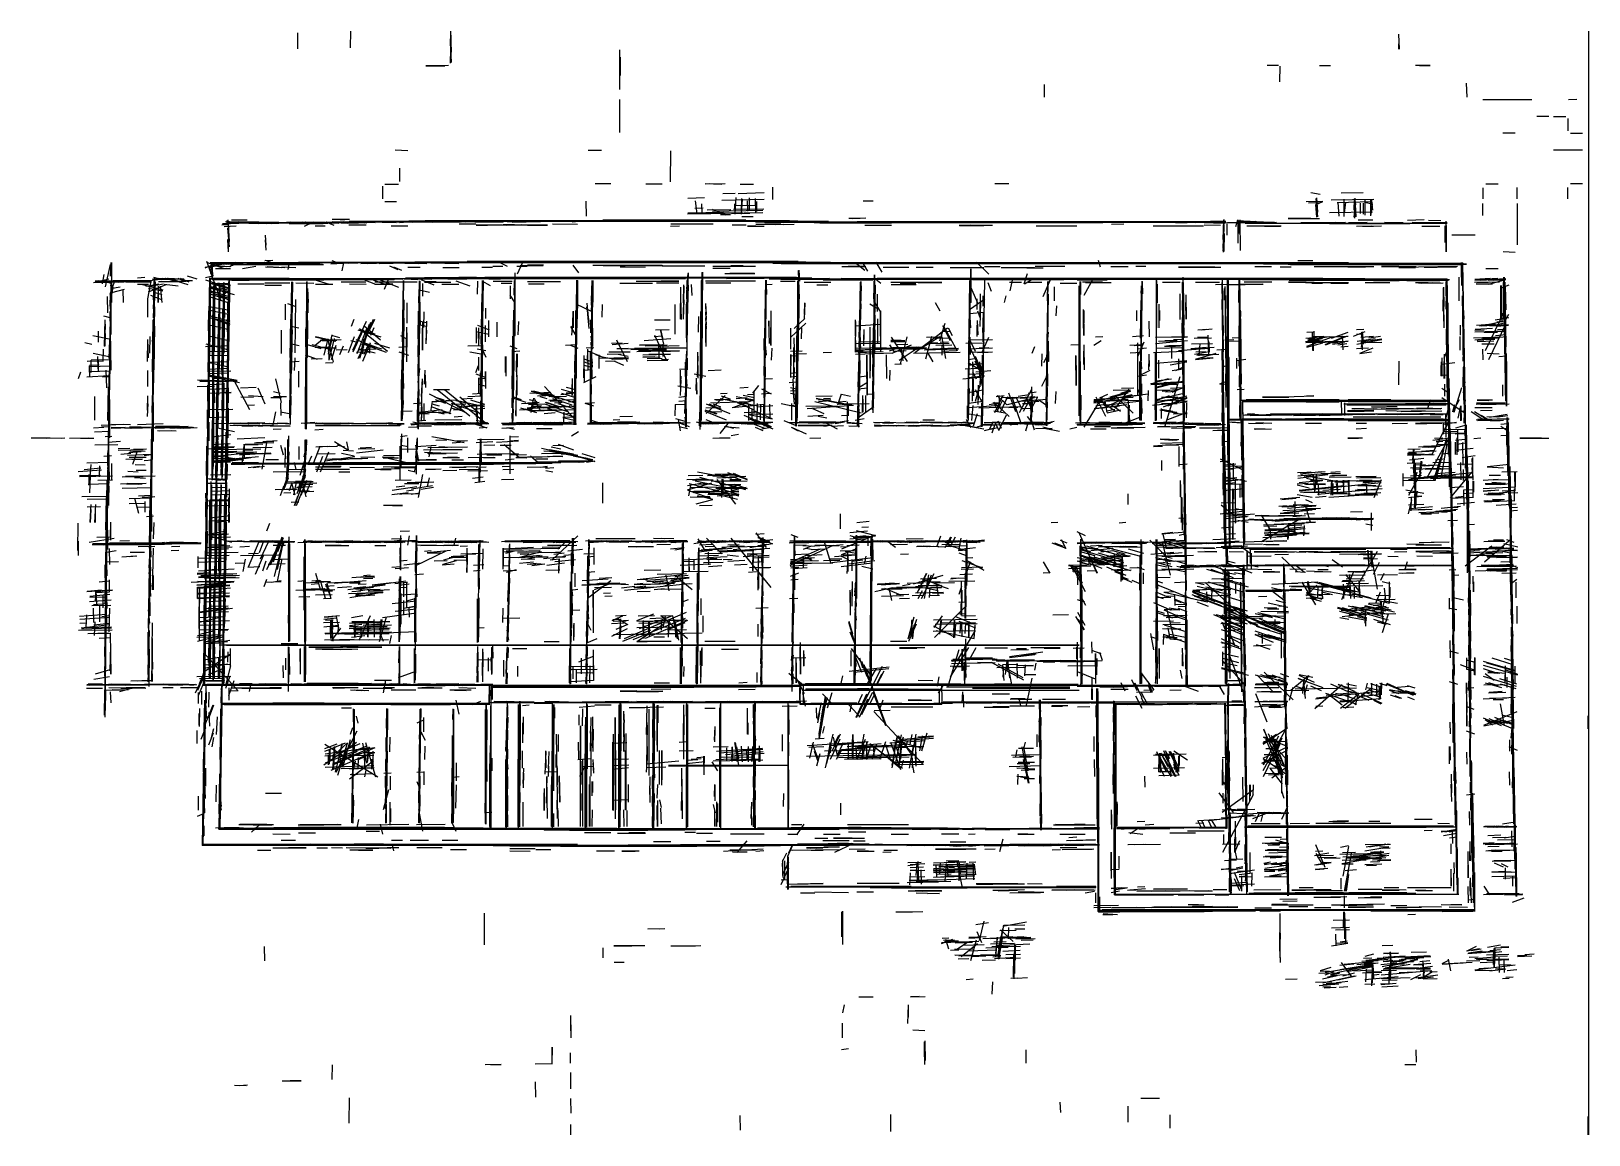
# Model space of a CAD drawing. Header units: metres. Extents: x 0.1 to 46.8, y -33.1 to 0.
import ezdxf

# ---------------------------------------------------------------- set-up
doc = ezdxf.new("R2010")
doc.units = ezdxf.units.M
doc.layers.add('Lines', color=7, linetype='Continuous')
doc.layers.add('Walls', color=2, linetype='Continuous')

msp = doc.modelspace()

# ---------------------------------------------------------------- linework, layer by layer
at = {"layer": 'Lines'}
for p, q in [((9.67, -0.5), (9.68, 0)), ((12.67, 0), (12.69, -0.63)), ((12.67, -0.44), (12.68, 0)), ((46.76, -33.07), (46.76, 0)), ((8.1, -0.53), (8.1, -0.05)), ((12.67, -0.96), (12.69, -0.12)), ((41.06, -0.09), (41.08, -0.54)), ((41.07, -0.54), (41.08, -0.21)), ((12.67, -0.52), (12.69, -0.94)), ((17.74, -1.75), (17.74, -0.56)), ((17.75, -0.78), (17.75, -1.33)), ((11.93, -1.03), (12.61, -1.02)), ((11.93, -1.04), (12.5, -1.04)), ((37.13, -1.02), (37.47, -1.02)), ((37.51, -1.52), (37.52, -1.05)), ((38.69, -1.03), (39.02, -1.03)), ((41.57, -1.02), (42.01, -1.02)), ((41.69, -1.03), (42.01, -1.03)), ((30.46, -1.98), (30.46, -1.6)), ((43.09, -1.56), (43.11, -1.98)), ((17.74, -3.04), (17.74, -2.05)), ((43.59, -2.05), (45.05, -2.05)), ((46.15, -2.05), (46.4, -2.04)), ((45.2, -2.55), (45.56, -2.55)), ((45.7, -2.56), (46.07, -2.56)), ((46.14, -2.99), (46.14, -2.62)), ((44.18, -3.05), (44.55, -3.05)), ((46.21, -3.06), (46.57, -3.06)), ((11.01, -3.56), (11.39, -3.58)), ((16.79, -3.57), (17.19, -3.57)), ((19.26, -4.52), (19.27, -3.59)), ((45.7, -3.56), (46.57, -3.56)), ((11.15, -4.51), (11.15, -4.11)), ((10.64, -5.02), (10.64, -4.64)), ((10.7, -4.59), (11.11, -4.59)), ((17, -4.57), (17.47, -4.57)), ((18.52, -4.58), (19.01, -4.58)), ((20.3, -4.57), (20.79, -4.59)), ((20.3, -4.58), (20.89, -4.57)), ((20.42, -4.57), (20.74, -4.58)), ((21.34, -4.59), (21.74, -4.59)), ((28.97, -4.57), (29.39, -4.57)), ((43.67, -4.58), (44.04, -4.58)), ((46.21, -4.57), (46.57, -4.57)), ((10.7, -5.1), (11.05, -5.1)), ((16.72, -5.09), (16.73, -5.54)), ((19.78, -5), (20.28, -4.98)), ((20, -5.08), (20.05, -5.47)), ((20.79, -5.06), (22.06, -5.03)), ((20.82, -4.86), (21.19, -4.85)), ((21.19, -5.48), (21.22, -4.98)), ((21.28, -4.86), (22.06, -4.83)), ((21.38, -5.38), (21.39, -5.01)), ((21.38, -5.48), (21.41, -5.03)), ((21.55, -5.08), (21.56, -5.39)), ((21.61, -4.99), (21.61, -5.36)), ((21.79, -5.01), (21.8, -5.45)), ((21.84, -5.4), (21.84, -5.1)), ((22.31, -4.67), (22.31, -5.04)), ((25.03, -5.08), (25.33, -5.08)), ((38.29, -5.1), (38.79, -5.09)), ((38.36, -5.14), (38.69, -5.13)), ((38.43, -4.83), (38.71, -4.88)), ((38.58, -5.01), (38.63, -5.56)), ((38.59, -5.19), (38.79, -5.1)), ((38.6, -4.99), (38.63, -5.42)), ((39.04, -5.05), (40.32, -5.03)), ((39.22, -5.13), (40.25, -5.1)), ((39.24, -5.13), (39.27, -5.54)), ((39.34, -4.84), (40, -4.83)), ((39.43, -5.55), (39.43, -5.03)), ((39.44, -5.44), (39.48, -5.13)), ((39.73, -5.36), (39.74, -5.02)), ((39.75, -5), (39.78, -5.56)), ((40.04, -5.12), (40.28, -5.17)), ((40.05, -5.03), (40.05, -5.51)), ((40.23, -5.53), (40.23, -5.06)), ((40.25, -5.06), (40.28, -5.36)), ((43.6, -5.02), (43.6, -4.69)), ((44.61, -5.02), (44.61, -4.68)), ((46.13, -5.02), (46.13, -4.68)), ((19.77, -5.47), (22.02, -5.43)), ((19.78, -5.44), (20.84, -5.42)), ((19.99, -5.3), (20.24, -5.29)), ((20.03, -5.46), (20.47, -5.46)), ((20.19, -5.17), (20.2, -5.48)), ((20.36, -5.35), (21.06, -5.34)), ((20.51, -5.33), (20.89, -5.5)), ((20.52, -5.39), (22.02, -5.36)), ((20.75, -5.44), (21.42, -5.44)), ((20.75, -5.49), (21.05, -5.49)), ((21.08, -5.46), (21.63, -5.45)), ((21.14, -5.33), (22.05, -5.32)), ((21.17, -5.17), (21.18, -5.47)), ((21.21, -5.22), (21.84, -5.21)), ((21.39, -5.55), (21.73, -5.55)), ((24.7, -5.61), (25.11, -5.59)), ((38.57, -5.19), (38.6, -5.57)), ((38.99, -5.43), (40.28, -5.41)), ((39.73, -5.57), (39.78, -5.16)), ((39.75, -5.6), (39.75, -5.27)), ((39.91, -5.15), (39.91, -5.46)), ((40.01, -5.48), (40.01, -5.15)), ((40.24, -5.49), (40.28, -5.17)), ((43.59, -5.52), (43.59, -5.16)), ((44.62, -6.4), (44.62, -5.16)), ((5.82, -5.8), (6.02, -5.79)), ((5.84, -5.77), (6.57, -5.74)), ((5.84, -5.76), (6.33, -5.74)), ((5.89, -5.85), (6.25, -5.83)), ((5.93, -5.7), (6.46, -5.71)), ((5.96, -5.67), (6.17, -5.75)), ((5.96, -5.72), (8.01, -5.75)), ((5.96, -5.74), (7.3, -5.76)), ((5.99, -5.9), (6.04, -6.46)), ((6, -5.65), (6.04, -6.3)), ((6.02, -6.61), (6.03, -5.82)), ((6.11, -5.65), (6.58, -5.65)), ((6.17, -5.74), (6.59, -5.74)), ((6.28, -5.75), (7.41, -5.74)), ((6.33, -5.7), (9.32, -5.75)), ((6.69, -5.72), (7.03, -5.72)), ((6.88, -5.73), (7.81, -5.74)), ((6.92, -5.76), (7.57, -5.74)), ((7.15, -5.76), (7.91, -5.74)), ((7.76, -5.72), (8.32, -5.71)), ((7.82, -5.74), (8.18, -5.74)), ((7.84, -5.76), (8.86, -5.76)), ((7.88, -5.71), (9.9, -5.75)), ((7.95, -5.76), (8.25, -5.71)), ((8, -5.76), (8.45, -5.74)), ((8.3, -5.84), (8.57, -5.71)), ((8.33, -5.71), (9.53, -5.73)), ((8.62, -5.83), (8.92, -5.83)), ((8.72, -5.76), (9.28, -5.74)), ((8.94, -5.71), (9.17, -5.81)), ((8.97, -5.71), (10.1, -5.74)), ((9.12, -5.63), (9.64, -5.63)), ((9.12, -5.7), (10.41, -5.73)), ((9.37, -5.65), (9.64, -5.63)), ((9.47, -5.7), (10.03, -5.71)), ((9.59, -5.75), (10.02, -5.69)), ((9.62, -5.8), (10.14, -5.8)), ((9.63, -5.69), (23.99, -5.69)), ((9.7, -5.72), (10.16, -5.74)), ((9.84, -5.7), (11.54, -5.72)), ((10.19, -5.71), (11.04, -5.73)), ((10.43, -5.7), (12.13, -5.72)), ((10.89, -5.83), (11.39, -5.83)), ((11.14, -5.73), (11.5, -5.7)), ((11.26, -5.7), (12.96, -5.72)), ((11.42, -5.68), (23.07, -5.68)), ((11.91, -5.67), (22.82, -5.67)), ((12.06, -5.7), (13.11, -5.71)), ((12.54, -5.7), (14.25, -5.72)), ((12.93, -5.77), (13.43, -5.77)), ((13, -5.71), (13.24, -5.69)), ((13.44, -5.79), (14.97, -5.81)), ((13.44, -5.8), (14.35, -5.81)), ((13.44, -5.81), (13.78, -5.81)), ((14.24, -5.79), (14.59, -5.79)), ((14.38, -5.71), (14.94, -5.69)), ((14.4, -5.8), (15.28, -5.8)), ((14.52, -5.72), (15.36, -5.7)), ((14.8, -5.79), (15.57, -5.8)), ((14.98, -5.81), (15.57, -5.81)), ((15.72, -5.77), (16.47, -5.78)), ((16.31, -5.71), (16.51, -5.69)), ((17.23, -5.65), (21.51, -5.65)), ((19.26, -5.84), (19.53, -5.83)), ((19.27, -5.77), (20.54, -5.77)), ((21.1, -5.8), (21.52, -5.8)), ((21.56, -5.83), (21.8, -5.82)), ((21.56, -5.84), (22.06, -5.84)), ((21.8, -5.71), (35.89, -5.71)), ((21.81, -5.78), (22.56, -5.78)), ((21.91, -5.7), (23.04, -5.69)), ((22.07, -5.72), (35.89, -5.72)), ((22.08, -5.77), (22.56, -5.77)), ((22.4, -5.79), (22.65, -5.78)), ((22.65, -5.79), (22.96, -5.78)), ((22.76, -5.7), (23.32, -5.69)), ((23.26, -5.7), (23.82, -5.69)), ((23.56, -5.73), (32.2, -5.73)), ((23.63, -5.7), (23.99, -5.69)), ((23.73, -5.74), (25.88, -5.74)), ((24.6, -5.6), (24.94, -5.6)), ((24.85, -5.7), (35.89, -5.7)), ((25.08, -5.81), (25.88, -5.81)), ((27.9, -5.81), (28.25, -5.8)), ((27.9, -5.81), (28.9, -5.81)), ((27.91, -5.82), (28.64, -5.82)), ((30.21, -5.83), (31.43, -5.83)), ((32.46, -5.78), (32.83, -5.77)), ((33.71, -5.83), (35.22, -5.83)), ((34.38, -5.73), (34.73, -5.73)), ((34.97, -5.73), (35.62, -5.72)), ((35.24, -5.8), (35.73, -5.81)), ((35.25, -5.74), (36.63, -5.72)), ((35.25, -5.74), (35.83, -5.73)), ((35.43, -5.69), (35.89, -5.69)), ((35.52, -5.74), (35.87, -5.74)), ((35.71, -5.74), (37.41, -5.72)), ((35.81, -6.51), (35.84, -5.64)), ((35.81, -6.24), (35.83, -5.65)), ((35.82, -6.62), (35.84, -5.8)), ((35.84, -6.6), (35.85, -6.06)), ((35.93, -6.11), (35.93, -5.77)), ((36.19, -5.85), (36.25, -5.65)), ((36.22, -5.71), (36.77, -5.69)), ((36.22, -5.72), (37.01, -5.7)), ((36.23, -5.67), (37.39, -5.73)), ((36.26, -6.35), (36.26, -5.65)), ((36.28, -5.7), (36.28, -6.06)), ((36.31, -5.65), (36.32, -6.57)), ((36.47, -5.75), (42.52, -5.75)), ((36.49, -5.73), (37.34, -5.71)), ((36.52, -5.83), (37.55, -5.83)), ((37.05, -5.84), (37.53, -5.84)), ((37.76, -5.6), (38.43, -5.6)), ((37.76, -5.61), (38.69, -5.61)), ((38.13, -5.73), (39.18, -5.72)), ((38.91, -5.73), (39.47, -5.72)), ((38.99, -5.76), (41.4, -5.76)), ((39.56, -5.73), (40.12, -5.72)), ((39.8, -5.84), (40.25, -5.83)), ((39.8, -5.84), (40.55, -5.83)), ((39.85, -5.65), (40.29, -5.65)), ((39.98, -5.84), (40.31, -5.84)), ((40.64, -5.72), (41.2, -5.73)), ((41.33, -5.66), (41.83, -5.64)), ((41.47, -5.72), (42.52, -5.73)), ((41.61, -5.73), (42.03, -5.73)), ((41.76, -5.84), (42.3, -5.84)), ((41.96, -5.66), (42.33, -5.67)), ((42.46, -6.33), (42.46, -5.83)), ((42.49, -6.61), (42.49, -5.69)), ((42.5, -6.61), (42.5, -5.82)), ((5.99, -6.24), (6.01, -6.61)), ((7.12, -6.11), (7.14, -6.41)), ((7.12, -6.25), (7.14, -6.56)), ((35.81, -6.58), (35.85, -6.23)), ((42.66, -6.1), (43.36, -6.1)), ((2.34, -7.66), (2.49, -6.99)), ((2.49, -7.34), (2.51, -6.93)), ((2.53, -8.13), (2.53, -6.93)), ((5.32, -7.07), (5.91, -6.94)), ((5.32, -7.09), (5.69, -6.94)), ((5.36, -6.89), (5.78, -8.05)), ((5.36, -6.92), (5.86, -7.1)), ((5.43, -7.08), (5.98, -6.94)), ((5.45, -6.95), (6.02, -6.98)), ((5.47, -6.93), (39.56, -6.93)), ((5.48, -6.94), (6.19, -6.98)), ((5.49, -7.26), (5.51, -6.93)), ((5.49, -6.96), (5.87, -6.98)), ((5.5, -6.94), (5.55, -7.34)), ((5.53, -7.44), (5.54, -6.92)), ((5.83, -6.94), (6.29, -6.98)), ((5.95, -6.98), (6.23, -6.92)), ((6, -6.94), (8.84, -6.98)), ((6.04, -7.05), (6.33, -6.94)), ((6.09, -6.99), (8.87, -6.99)), ((6.12, -6.98), (6.32, -6.94)), ((6.16, -6.94), (6.46, -6.98)), ((6.49, -6.94), (6.8, -6.98)), ((6.69, -6.94), (8.76, -6.97)), ((6.69, -6.98), (7.25, -6.94)), ((6.74, -6.95), (7.09, -6.92)), ((6.9, -6.96), (7.23, -6.98)), ((7.04, -6.98), (7.29, -6.94)), ((7.11, -6.87), (7.35, -6.86)), ((7.12, -6.86), (7.45, -6.98)), ((7.81, -7.14), (7.85, -6.94)), ((7.89, -6.94), (8.1, -6.98)), ((8.12, -6.92), (24.05, -6.92)), ((9.08, -6.97), (9.62, -6.94)), ((9.11, -6.87), (9.32, -6.95)), ((9.42, -7.18), (9.47, -6.94)), ((9.62, -6.95), (9.89, -6.94)), ((9.98, -6.96), (10.54, -6.94)), ((10.17, -6.96), (10.73, -6.94)), ((10.53, -6.96), (11.38, -6.94)), ((10.87, -6.94), (11.72, -6.96)), ((11.48, -6.94), (11.96, -6.96)), ((11.6, -6.91), (23.31, -6.91)), ((12.08, -6.94), (12.92, -6.96)), ((13.17, -6.89), (23.08, -6.89)), ((14.17, -6.94), (14.37, -7.04)), ((14.68, -7.27), (14.82, -6.94)), ((22.32, -6.94), (39.56, -6.94)), ((22.32, -6.95), (43, -6.95)), ((22.57, -6.96), (43.01, -6.96)), ((24.84, -6.97), (25.08, -7.16)), ((25.03, -6.97), (25.16, -7.19)), ((25.41, -6.92), (25.59, -7.22)), ((28.42, -6.92), (28.79, -7.28)), ((32.07, -6.86), (32.12, -7.06)), ((37.02, -6.97), (43.1, -6.97)), ((37.76, -6.98), (43.1, -6.98)), ((37.83, -6.99), (43, -6.99)), ((38.04, -6.87), (38.49, -6.87)), ((42.95, -7.37), (42.95, -6.93)), ((42.96, -7.62), (42.96, -6.93)), ((42.97, -6.93), (43.08, -13.16)), ((42.98, -6.94), (43.11, -14.32)), ((44.19, -6.6), (44.55, -6.62)), ((1.98, -7.53), (2.44, -7.42)), ((2.25, -7.57), (2.3, -7.29)), ((3.29, -7.39), (3.51, -7.37)), ((3.38, -7.51), (4.18, -7.4)), ((3.48, -7.51), (4.03, -7.4)), ((3.61, -19.28), (3.81, -7.37)), ((3.74, -7.42), (4.69, -7.43)), ((3.77, -8.05), (3.8, -7.37)), ((3.77, -7.37), (4.02, -7.44)), ((3.8, -7.43), (4.27, -7.43)), ((3.93, -7.4), (4.49, -7.42)), ((4.12, -7.4), (4.68, -7.42)), ((4.12, -7.4), (4.39, -7.48)), ((4.19, -7.4), (4.8, -7.59)), ((4.22, -7.4), (4.52, -7.49)), ((4.5, -7.4), (4.71, -7.49)), ((4.57, -7.4), (4.83, -7.51)), ((4.78, -7.33), (5.07, -7.42)), ((5.33, -7.38), (5.55, -7.33)), ((5.33, -7.45), (6.06, -7.7)), ((5.41, -10.21), (5.46, -7.39)), ((5.45, -7.41), (19.71, -7.41)), ((5.45, -7.42), (6.53, -7.43)), ((5.47, -8.74), (5.47, -7.39)), ((5.48, -8.17), (5.48, -7.39)), ((5.53, -7.44), (10.98, -7.44)), ((5.58, -7.4), (7.84, -7.4)), ((5.61, -7.03), (5.97, -7.05)), ((5.63, -7.11), (6.08, -7.11)), ((5.74, -7.03), (6.09, -7.05)), ((5.76, -23.91), (6.05, -7.4)), ((6, -7.45), (8.88, -7.45)), ((6.12, -7.46), (6.64, -7.46)), ((6.44, -7.11), (6.84, -7.04)), ((6.57, -7.42), (7.13, -7.43)), ((7.01, -7.42), (8.14, -7.43)), ((7.13, -7.06), (7.6, -7.08)), ((7.18, -7.05), (7.71, -7.08)), ((7.62, -7.06), (8.04, -7.08)), ((7.64, -7.42), (8.77, -7.43)), ((8.21, -7.42), (9.32, -7.43)), ((8.58, -7.44), (9.03, -7.58)), ((9.16, -7.42), (9.53, -7.43)), ((9.36, -7.42), (9.81, -7.42)), ((10.06, -7.44), (10.42, -7.58)), ((10.32, -7.44), (10.7, -7.58)), ((10.47, -7.42), (10.99, -7.43)), ((10.53, -7.44), (11.11, -7.67)), ((10.69, -7.73), (10.81, -7.44)), ((10.72, -7.42), (11.24, -7.43)), ((10.84, -7.03), (11.09, -7.14)), ((10.96, -7.06), (11.2, -7.16)), ((11.28, -7.42), (11.69, -7.44)), ((11.32, -7.39), (23.49, -7.39)), ((11.39, -7.07), (11.76, -7.07)), ((11.55, -7.42), (12.11, -7.43)), ((11.78, -7.44), (12.17, -7.6)), ((11.89, -7.38), (23.13, -7.38)), ((12.44, -7.08), (12.93, -7.08)), ((12.59, -7.42), (13.15, -7.43)), ((12.92, -7.37), (13.45, -7.37)), ((13.61, -7.07), (13.93, -7.07)), ((13.7, -7.37), (23.03, -7.37)), ((13.82, -7.42), (14.16, -7.43)), ((13.94, -7.04), (14.24, -7.04)), ((14.53, -11.79), (14.61, -7.24)), ((14.61, -9.12), (14.61, -7.3)), ((14.66, -7.04), (14.96, -7.04)), ((14.76, -7.02), (15.44, -7.02)), ((14.97, -7), (15.45, -7)), ((16.33, -7.01), (16.5, -7.24)), ((16.45, -9.39), (16.45, -7.46)), ((16.46, -8.89), (16.46, -7.46)), ((16.47, -8.62), (16.47, -7.46)), ((16.93, -7.01), (19.01, -7.01)), ((17.24, -7.02), (17.9, -7.02)), ((17.75, -7.06), (18.51, -7.06)), ((18.52, -7.02), (19.03, -7.02)), ((19.01, -7.03), (20.29, -7.03)), ((19.75, -8.21), (19.8, -7.24)), ((19.75, -7.72), (19.79, -7.26)), ((19.75, -8.43), (19.8, -7.3)), ((20.2, -10.4), (20.2, -7.46)), ((20.21, -10.4), (20.21, -7.23)), ((20.22, -8.84), (20.22, -7.22)), ((20.23, -7.76), (20.23, -7.22)), ((20.53, -7.04), (21.8, -7.04)), ((20.53, -7.1), (21.04, -7.1)), ((20.88, -7.26), (21.78, -7.26)), ((20.93, -7.41), (22.06, -7.4)), ((21.03, -7.25), (21.77, -7.25)), ((21.06, -7.02), (21.43, -7.02)), ((22.06, -11.75), (22.13, -7.46)), ((22.06, -10.99), (22.12, -7.46)), ((22.06, -10.32), (22.11, -7.46)), ((22.21, -7.42), (42.52, -7.42)), ((22.25, -7.4), (22.81, -7.41)), ((22.56, -7.43), (42.53, -7.43)), ((22.89, -7.41), (24.02, -7.4)), ((23.08, -7.17), (23.11, -8.02)), ((23.09, -7.59), (23.11, -7.17)), ((23.1, -7.16), (23.12, -7.49)), ((23.83, -7.45), (25.32, -7.45)), ((24.37, -7.4), (25.5, -7.41)), ((24.39, -7.05), (25.11, -7.05)), ((24.58, -7.04), (25.09, -7.04)), ((25.31, -11.35), (25.38, -7.3)), ((25.35, -8.02), (25.37, -7.3)), ((25.36, -7.39), (25.56, -7.55)), ((25.45, -7.4), (38.79, -7.4)), ((25.51, -7.41), (40.05, -7.41)), ((25.63, -7.07), (26.39, -7.07)), ((26.61, -7.07), (27.12, -7.07)), ((27.63, -7.08), (28.64, -7.08)), ((28.17, -11.61), (28.25, -7.12)), ((28.26, -8.13), (28.26, -7.12)), ((28.3, -7.44), (30.47, -7.44)), ((28.66, -7.05), (29.13, -7.05)), ((29.16, -7.08), (30.16, -7.08)), ((29.43, -7.78), (29.51, -7.42)), ((29.85, -7.57), (29.95, -7.26)), ((29.86, -7.57), (30.11, -7.42)), ((29.93, -7.09), (30.42, -7.09)), ((30.18, -7.04), (31.07, -7.04)), ((30.42, -7.95), (30.65, -7.42)), ((30.48, -7.44), (31.04, -7.44)), ((31.44, -7.45), (32.33, -7.45)), ((31.65, -7.91), (31.92, -7.42)), ((32.44, -7.05), (32.96, -7.05)), ((33.19, -7.04), (33.49, -7.04)), ((33.81, -11.67), (33.81, -7.39)), ((34.47, -7.06), (35.56, -7.06)), ((34.47, -7.07), (35.74, -7.07)), ((34.6, -7.37), (34.63, -9.19)), ((35.78, -7.41), (35.81, -9.61)), ((35.94, -10.66), (35.94, -7.4)), ((35.95, -12.69), (35.95, -7.4)), ((35.96, -12.94), (35.96, -7.4)), ((36.28, -8.13), (36.29, -7.4)), ((36.3, -7.4), (36.35, -10.58)), ((36.39, -7.44), (42.59, -7.44)), ((36.76, -7.05), (37.26, -7.05)), ((37.52, -7.06), (37.85, -7.06)), ((37.79, -7.46), (42.56, -7.46)), ((38.53, -7.05), (40.32, -7.05)), ((39.54, -7.06), (40.07, -7.06)), ((39.7, -7.44), (40.03, -7.42)), ((40.55, -7.04), (41.07, -7.04)), ((40.55, -7.05), (41.59, -7.05)), ((41.07, -7.07), (42.83, -7.04)), ((41.07, -7.08), (41.57, -7.08)), ((41.83, -7.07), (42.22, -7.07)), ((42.18, -7.06), (42.8, -7.06)), ((42.5, -7.82), (42.5, -7.41)), ((42.51, -9.9), (42.51, -7.41)), ((42.52, -10.68), (42.52, -7.42)), ((42.88, -8.08), (42.88, -7.37)), ((43.35, -7.44), (44.03, -7.4)), ((43.35, -7.43), (43.8, -7.4)), ((43.35, -7.46), (44.27, -7.41)), ((43.51, -7.46), (44.27, -7.42)), ((43.67, -7.11), (44.04, -7.11)), ((43.74, -7.46), (44.27, -7.44)), ((43.76, -7.58), (44.2, -7.46)), ((43.9, -7.46), (44.23, -7.45)), ((44.21, -8.64), (44.21, -7.37)), ((44.23, -9.1), (44.23, -7.37)), ((2.03, -7.48), (3.7, -7.48)), ((2.03, -7.49), (2.74, -7.52)), ((2.03, -7.51), (2.36, -7.51)), ((2.03, -7.52), (2.54, -7.52)), ((2.13, -7.47), (2.45, -7.5)), ((2.18, -7.49), (2.88, -7.52)), ((2.3, -7.48), (2.53, -7.56)), ((2.32, -18.74), (2.51, -7.55)), ((2.45, -7.49), (3.2, -7.52)), ((2.48, -7.88), (2.62, -7.48)), ((2.48, -8.24), (2.49, -7.87)), ((2.49, -7.61), (2.53, -7.82)), ((2.49, -7.71), (2.78, -7.66)), ((2.51, -9.09), (2.51, -7.86)), ((2.52, -7.95), (2.57, -7.67)), ((2.53, -7.83), (2.91, -7.73)), ((2.57, -7.47), (3.68, -7.47)), ((2.83, -7.5), (3.71, -7.5)), ((2.86, -7.74), (2.87, -8.13)), ((3.02, -7.51), (3.71, -7.51)), ((3.29, -7.58), (3.62, -7.58)), ((3.44, -7.59), (4.05, -7.75)), ((3.54, -7.64), (3.93, -7.57)), ((3.6, -8.02), (3.7, -7.49)), ((3.62, -7.65), (4.07, -7.57)), ((3.62, -7.81), (4.15, -7.59)), ((3.62, -7.7), (4.05, -7.78)), ((3.68, -7.91), (4.01, -8.04)), ((3.77, -8.32), (3.8, -7.57)), ((3.81, -8.07), (3.83, -7.51)), ((3.82, -7.83), (4.02, -7.89)), ((3.91, -8.13), (3.92, -7.64)), ((3.92, -7.5), (4.51, -7.5)), ((3.92, -8.13), (3.92, -7.83)), ((3.97, -7.64), (4.02, -8.13)), ((4.09, -7.58), (4.51, -7.63)), ((4.32, -7.49), (4.75, -7.49)), ((4.61, -7.47), (4.94, -7.47)), ((5.29, -19.6), (5.49, -7.62)), ((5.45, -7.56), (6.06, -7.56)), ((5.46, -7.55), (6.06, -7.72)), ((5.46, -7.64), (6.06, -7.82)), ((5.46, -7.66), (5.79, -7.77)), ((5.46, -7.69), (6.19, -7.89)), ((5.46, -7.77), (6.03, -7.95)), ((5.46, -7.8), (6.03, -8.05)), ((5.46, -7.87), (5.9, -8.01)), ((5.5, -7.55), (5.77, -7.61)), ((5.56, -19.48), (5.77, -7.6)), ((5.57, -13.04), (5.57, -7.88)), ((5.58, -12.85), (5.58, -7.62)), ((5.6, -9.59), (5.6, -7.53)), ((5.61, -9.41), (5.61, -7.53)), ((5.65, -13.45), (5.75, -7.6)), ((5.7, -7.54), (6.08, -7.61)), ((5.74, -7.65), (5.75, -8.56)), ((5.74, -7.68), (6.02, -7.76)), ((5.74, -7.9), (6.03, -8)), ((5.81, -7.55), (5.92, -7.87)), ((5.83, -10.31), (5.88, -7.53)), ((5.83, -11.38), (5.89, -7.53)), ((5.83, -11.92), (5.91, -7.62)), ((5.85, -19.49), (6.06, -7.59)), ((5.86, -19.5), (6.06, -7.83)), ((5.87, -7.6), (5.9, -8.58)), ((5.99, -10.17), (6.03, -7.5)), ((6.3, -7.57), (7.09, -7.57)), ((7.11, -7.54), (7.86, -7.54)), ((7.11, -7.61), (7.61, -7.61)), ((7.86, -11.6), (7.93, -7.51)), ((7.86, -11.38), (7.92, -7.51)), ((7.88, -11.79), (7.95, -7.52)), ((7.94, -7.86), (7.94, -7.51)), ((8.04, -7.54), (8.58, -7.55)), ((8.37, -11.78), (8.37, -7.51)), ((8.38, -9.79), (8.38, -7.5)), ((8.39, -7.71), (8.41, -8.13)), ((8.39, -9.23), (8.39, -7.85)), ((8.63, -7.58), (9.14, -7.58)), ((9.39, -7.51), (10.13, -7.51)), ((9.64, -7.57), (10.14, -7.58)), ((10.4, -7.51), (11.67, -7.51)), ((10.4, -7.58), (10.94, -7.58)), ((10.59, -7.57), (10.94, -7.57)), ((11.2, -11.68), (11.27, -7.47)), ((11.23, -9.31), (11.26, -7.47)), ((11.69, -11.7), (11.76, -7.49)), ((11.7, -10.33), (11.74, -7.48)), ((11.72, -8.14), (11.73, -7.74)), ((11.73, -7.75), (12.04, -7.82)), ((11.75, -7.86), (11.75, -7.53)), ((11.84, -7.94), (11.84, -7.56)), ((11.89, -7.5), (12.24, -7.5)), ((11.89, -7.52), (12.68, -7.52)), ((12.41, -7.58), (12.92, -7.58)), ((12.83, -7.48), (13.25, -7.63)), ((13.48, -7.88), (13.49, -7.49)), ((13.59, -11.8), (13.66, -7.47)), ((13.59, -9.37), (13.62, -7.87)), ((13.61, -7.48), (13.86, -7.62)), ((13.63, -8.99), (13.63, -7.47)), ((13.64, -8.42), (13.64, -7.47)), ((13.95, -7.49), (14.52, -7.49)), ((14.19, -7.55), (14.51, -7.55)), ((14.45, -7.91), (14.6, -8.14)), ((14.47, -8.02), (14.47, -7.63)), ((14.58, -7.91), (14.59, -7.47)), ((14.6, -9.14), (14.6, -7.87)), ((14.97, -7.5), (15.96, -7.5)), ((15, -7.57), (15.47, -7.57)), ((16.44, -10.4), (16.44, -7.89)), ((16.48, -8.3), (16.48, -7.47)), ((16.86, -11.76), (16.94, -7.47)), ((16.89, -8.4), (16.93, -7.47)), ((16.89, -8.08), (16.91, -7.47)), ((16.89, -8.21), (16.92, -7.52)), ((16.94, -8.12), (16.94, -7.7)), ((17.74, -7.55), (18.72, -7.55)), ((18.23, -7.49), (19.51, -7.49)), ((18.84, -7.54), (19.51, -7.54)), ((18.98, -7.48), (19.51, -7.48)), ((19.56, -8.63), (19.57, -7.67)), ((19.65, -8.14), (19.66, -7.6)), ((19.65, -8.49), (19.67, -7.64)), ((19.75, -8.02), (19.76, -7.47)), ((19.75, -9.32), (19.8, -7.61)), ((19.75, -8.7), (19.79, -7.76)), ((19.88, -7.59), (19.9, -7.92)), ((20.19, -11.67), (20.19, -7.47)), ((20.31, -7.48), (21.8, -7.48)), ((20.32, -7.54), (21.06, -7.54)), ((22.09, -7.59), (22.3, -7.58)), ((22.12, -7.57), (22.13, -7.89)), ((22.55, -7.49), (22.99, -7.49)), ((23.07, -11.18), (23.07, -7.49)), ((23.08, -9.74), (23.08, -7.47)), ((23.09, -7.76), (23.1, -8.6)), ((23.26, -7.52), (24.06, -7.52)), ((23.64, -7.6), (23.97, -7.6)), ((24.88, -10.66), (24.98, -7.63)), ((24.91, -9.46), (24.97, -7.5)), ((24.91, -9.18), (24.96, -7.5)), ((24.94, -8.04), (24.95, -7.52)), ((25.33, -11.44), (25.4, -7.6)), ((25.35, -7.54), (25.36, -7.91)), ((25.46, -8.4), (25.46, -7.88)), ((25.86, -7.52), (27.38, -7.52)), ((25.87, -7.59), (26.61, -7.59)), ((26.14, -7.56), (26.6, -7.56)), ((26.67, -7.53), (27.38, -7.53)), ((28.16, -11.61), (28.23, -7.47)), ((28.2, -8.99), (28.22, -7.47)), ((28.21, -7.59), (28.45, -8.14)), ((28.21, -7.77), (28.24, -8.14)), ((28.25, -8.14), (28.25, -7.47)), ((28.53, -8.49), (28.54, -7.87)), ((28.59, -11.85), (28.67, -7.47)), ((28.62, -8.24), (28.62, -7.93)), ((28.76, -7.53), (28.86, -7.79)), ((29.26, -8.13), (29.31, -7.93)), ((29.41, -7.52), (29.77, -7.52)), ((29.97, -7.52), (30.38, -7.52)), ((30.51, -11.27), (30.57, -7.49)), ((30.52, -11.83), (30.58, -7.88)), ((30.55, -8.08), (30.56, -7.52)), ((30.75, -7.66), (30.75, -8.08)), ((30.93, -7.55), (31.43, -7.55)), ((31.5, -11.53), (31.5, -7.63)), ((31.53, -11.68), (31.53, -7.5)), ((31.54, -7.5), (31.54, -7.89)), ((31.6, -7.51), (32.19, -7.51)), ((31.69, -7.53), (32.45, -7.53)), ((33.32, -10.95), (33.38, -7.49)), ((33.32, -11.58), (33.39, -7.5)), ((33.34, -7.78), (33.36, -8.08)), ((33.36, -8.06), (33.36, -7.63)), ((33.38, -7.52), (33.39, -7.87)), ((33.82, -8.89), (33.82, -7.47)), ((33.83, -7.58), (33.83, -8.14)), ((33.99, -7.52), (34.52, -7.52)), ((34.52, -8.64), (34.52, -7.87)), ((34.58, -7.52), (34.64, -11.49)), ((34.59, -7.62), (34.64, -10.94)), ((34.6, -8.04), (34.62, -7.65)), ((34.61, -7.53), (34.63, -8.81)), ((34.69, -7.9), (34.7, -8.63)), ((34.98, -7.52), (35.7, -7.52)), ((35.58, -7.59), (36.99, -7.57)), ((35.77, -7.53), (35.81, -10.18)), ((35.85, -8.06), (35.85, -7.71)), ((35.86, -7.65), (35.9, -10.04)), ((35.88, -8.71), (35.89, -7.92)), ((35.93, -7.6), (37.01, -7.58)), ((35.97, -14.13), (35.97, -7.47)), ((36.44, -7.51), (37.27, -7.51)), ((36.57, -7.58), (37.01, -7.58)), ((37.77, -7.51), (38.29, -7.51)), ((37.77, -7.52), (38.53, -7.52)), ((38.27, -7.53), (39.56, -7.53)), ((38.46, -7.55), (38.78, -7.55)), ((39.03, -7.55), (39.55, -7.55)), ((40.06, -7.53), (40.8, -7.53)), ((40.31, -7.47), (41.08, -7.47)), ((41.31, -7.47), (42.3, -7.47)), ((41.57, -7.53), (41.95, -7.53)), ((41.67, -7.55), (42.09, -7.53)), ((41.76, -7.55), (42.4, -7.54)), ((41.96, -7.54), (42.32, -7.54)), ((42.4, -8.39), (42.41, -7.69)), ((42.41, -7.67), (42.42, -8.25)), ((42.49, -7.93), (42.49, -7.51)), ((42.49, -8.33), (42.5, -7.83)), ((42.53, -11.01), (42.53, -7.62)), ((42.97, -7.93), (42.99, -9.17)), ((43.34, -7.52), (43.77, -7.51)), ((43.34, -7.52), (43.98, -7.51)), ((43.39, -7.57), (43.87, -7.57)), ((43.41, -7.53), (44.08, -7.51)), ((44.11, -7.7), (44.37, -7.6)), ((44.12, -8.62), (44.12, -7.62)), ((44.13, -7.62), (44.15, -8.72)), ((44.2, -7.89), (44.2, -7.53)), ((44.24, -7.52), (44.27, -9.46)), ((44.24, -9.67), (44.24, -7.76)), ((44.25, -7.64), (44.27, -8.35)), ((2.39, -7.95), (2.4, -8.44)), ((2.48, -8.25), (2.5, -8.58)), ((3.6, -8.57), (3.6, -8.01)), ((3.69, -15.29), (3.81, -8.26)), ((3.77, -8.59), (3.79, -8.03)), ((5.43, -8.7), (5.43, -8.38)), ((5.44, -7.95), (6.03, -8.14)), ((5.44, -8.25), (6.05, -8.36)), ((5.46, -8.36), (6.06, -8.49)), ((5.56, -13.12), (5.56, -8.27)), ((5.82, -10.16), (5.85, -8.31)), ((5.86, -7.97), (5.89, -9.1)), ((5.99, -9.58), (6.01, -8.11)), ((6, -8.44), (6, -8.11)), ((7.73, -8.65), (7.73, -8.18)), ((7.79, -8.16), (8.04, -8.25)), ((8.02, -9.64), (8.04, -8.04)), ((8.36, -11.93), (8.36, -8.39)), ((8.4, -8), (8.4, -8.44)), ((11.23, -11.23), (11.28, -8.05)), ((11.23, -8.35), (11.23, -8.74)), ((11.37, -8.75), (11.37, -8.14)), ((11.7, -11.92), (11.76, -8.12)), ((11.7, -9.76), (11.72, -8.39)), ((11.7, -9.22), (11.71, -8.39)), ((11.74, -8.24), (11.76, -8.8)), ((13.62, -9.56), (13.62, -8.2)), ((13.72, -8.3), (13.72, -8.61)), ((14.52, -11.29), (14.57, -8.36)), ((16.35, -8.89), (16.35, -8.39)), ((16.42, -8.17), (16.9, -8.4)), ((16.42, -11.8), (16.42, -8.37)), ((16.43, -10.41), (16.43, -8.37)), ((16.74, -8.26), (16.81, -8.7)), ((16.75, -8.15), (16.81, -8.79)), ((16.9, -9.29), (16.9, -8.22)), ((16.91, -8.34), (16.92, -9.45)), ((17.21, -8.57), (17.22, -8.19)), ((19.4, -9.08), (19.4, -8.19)), ((19.56, -7.97), (19.58, -8.64)), ((19.65, -8.63), (19.67, -8.05)), ((19.74, -9.19), (19.74, -8.18)), ((20.31, -8.16), (20.33, -8.49)), ((20.31, -8.22), (20.33, -8.64)), ((22.06, -11.84), (22.12, -8.33)), ((22.27, -9.42), (22.27, -8.38)), ((23.08, -9.89), (23.11, -8.03)), ((23.27, -8.49), (23.28, -8.14)), ((23.27, -8.63), (23.29, -8.15)), ((24.88, -11.02), (24.97, -8.17)), ((25.23, -8.17), (25.48, -8.32)), ((25.35, -8.03), (25.37, -8.46)), ((25.35, -8.09), (25.55, -8.42)), ((25.55, -9.14), (25.55, -8.38)), ((25.56, -9.6), (25.56, -8.38)), ((27.18, -8.13), (27.32, -8.38)), ((28.24, -8.32), (28.67, -8.02)), ((28.44, -8.34), (28.44, -8.02)), ((28.45, -8.38), (28.53, -8.6)), ((28.53, -8.85), (28.55, -8.13)), ((30.81, -8.53), (30.83, -8.23)), ((31.63, -8.9), (31.63, -8.34)), ((31.64, -9.12), (31.65, -8.37)), ((31.64, -8.7), (31.64, -8.37)), ((33.22, -8.68), (33.22, -8.37)), ((33.33, -9.2), (33.35, -8.07)), ((33.89, -8.89), (33.89, -8.18)), ((33.9, -8.37), (33.9, -8.67)), ((34.58, -8.07), (34.64, -11.67)), ((34.68, -8.13), (34.69, -8.63)), ((35.77, -8.04), (35.9, -16.05)), ((35.8, -8.55), (35.8, -7.99)), ((36.29, -8.26), (36.36, -12.69)), ((36.29, -10.04), (36.34, -8.39)), ((36.3, -8.63), (36.3, -8.02)), ((36.3, -8.82), (36.31, -8.3)), ((42.4, -8.13), (42.42, -8.89)), ((42.41, -8.21), (42.42, -8.78)), ((42.54, -11.11), (42.54, -8.13)), ((42.55, -11.42), (42.55, -8.15)), ((43.66, -9.57), (44.27, -8.31)), ((44.13, -7.96), (44.13, -8.3)), ((44.25, -10.24), (44.25, -8.33)), ((2.28, -8.53), (2.51, -8.59)), ((2.31, -9.44), (2.33, -8.65)), ((2.32, -9.45), (2.34, -8.78)), ((2.47, -8.4), (2.5, -10.16)), ((2.47, -8.86), (2.47, -9.24)), ((3.74, -10.21), (3.76, -8.65)), ((3.74, -9.3), (3.8, -8.74)), ((3.75, -9.05), (3.8, -8.57)), ((3.77, -8.78), (3.8, -8.46)), ((3.79, -10.15), (3.81, -8.84)), ((5.42, -8.98), (5.42, -8.65)), ((5.44, -8.52), (6.06, -8.69)), ((5.44, -8.57), (6.06, -8.8)), ((5.44, -10.46), (5.44, -8.71)), ((5.44, -8.8), (6.04, -8.94)), ((5.45, -8.52), (5.46, -9.31)), ((5.55, -13.36), (5.55, -8.5)), ((5.55, -8.6), (6.06, -8.75)), ((5.71, -9.52), (5.72, -8.64)), ((5.74, -9.14), (5.74, -8.73)), ((5.75, -10.13), (5.77, -8.57)), ((5.89, -9.65), (5.9, -8.7)), ((5.99, -9.01), (5.99, -8.63)), ((7.87, -9.78), (7.89, -8.63)), ((7.9, -8.84), (8.13, -8.89)), ((7.91, -8.53), (7.93, -9.08)), ((8.39, -9.78), (8.4, -8.67)), ((9.7, -8.84), (9.78, -8.63)), ((9.74, -9.56), (10.15, -8.69)), ((9.95, -9.8), (10.28, -8.72)), ((9.99, -9.57), (10.24, -8.78)), ((10.02, -9.41), (10.4, -8.63)), ((10.07, -8.82), (10.57, -9.25)), ((10.21, -9), (10.36, -8.63)), ((11.26, -10.17), (11.28, -8.6)), ((11.72, -8.68), (11.94, -8.73)), ((11.75, -8.8), (11.95, -8.84)), ((11.84, -9.17), (11.84, -8.7)), ((11.87, -8.88), (11.88, -8.41)), ((11.94, -9.36), (11.96, -8.69)), ((13.48, -8.81), (13.83, -8.95)), ((13.61, -10.14), (13.61, -8.77)), ((13.72, -9.31), (13.72, -8.82)), ((13.82, -9.16), (13.82, -8.67)), ((14.07, -9.16), (14.07, -8.72)), ((14.59, -8.84), (14.59, -8.44)), ((14.7, -9.1), (14.72, -8.7)), ((16.26, -8.85), (16.43, -9.14)), ((16.3, -9.11), (16.34, -8.65)), ((16.33, -8.77), (16.34, -8.4)), ((16.77, -8.48), (16.81, -8.91)), ((16.87, -9.04), (16.87, -8.65)), ((18.78, -8.65), (19.25, -8.65)), ((19.72, -11.87), (19.77, -8.81)), ((20.1, -9.02), (20.11, -8.55)), ((20.17, -11.86), (20.17, -8.4)), ((20.22, -9.2), (20.22, -8.85)), ((20.31, -8.42), (20.33, -8.81)), ((20.31, -8.59), (20.33, -8.92)), ((20.31, -8.77), (20.32, -9.45)), ((20.32, -9.33), (20.32, -8.82)), ((22.19, -8.68), (22.21, -9.36)), ((22.21, -9.04), (22.21, -8.68)), ((22.85, -9.18), (23.31, -8.75)), ((22.96, -8.91), (23.28, -8.61)), ((23.06, -11.59), (23.06, -8.79)), ((24.8, -9.14), (24.8, -8.65)), ((24.8, -9.62), (24.81, -8.7)), ((24.8, -8.83), (25.55, -8.78)), ((25.39, -8.84), (25.39, -8.51)), ((25.46, -8.72), (25.46, -9.28)), ((25.47, -9.36), (25.47, -8.62)), ((27.32, -9.28), (27.48, -8.75)), ((27.4, -8.82), (27.63, -9.27)), ((27.42, -8.82), (27.84, -9.58)), ((28.21, -8.42), (28.24, -8.89)), ((28.21, -8.46), (28.64, -8.42)), ((28.44, -8.67), (28.46, -9.1)), ((28.44, -9.15), (28.44, -8.8)), ((28.6, -11.85), (28.65, -8.7)), ((28.61, -9.03), (28.63, -8.43)), ((28.62, -9.31), (28.63, -8.47)), ((31.65, -9.12), (31.65, -8.77)), ((33.33, -11.67), (33.37, -8.82)), ((33.58, -8.69), (33.59, -9.16)), ((34.57, -8.75), (34.7, -16.76)), ((34.58, -8.58), (34.7, -16.02)), ((35.81, -8.82), (35.81, -9.12)), ((35.87, -8.67), (35.9, -10.95)), ((36.29, -9.75), (36.29, -8.83)), ((36.34, -9.03), (36.34, -8.62)), ((42.91, -8.81), (42.91, -9.11)), ((43, -9.09), (43.03, -8.53)), ((43.4, -8.81), (43.96, -8.77)), ((43.49, -8.83), (44.35, -8.79)), ((43.56, -8.83), (44.27, -8.67)), ((43.58, -8.8), (43.94, -8.76)), ((43.59, -8.8), (44.07, -8.79)), ((43.76, -9.84), (44.27, -8.78)), ((43.78, -8.82), (44.08, -8.83)), ((43.88, -8.82), (44.27, -8.73)), ((43.95, -8.65), (44.36, -8.58)), ((44, -8.71), (44.27, -8.68)), ((44.01, -8.84), (44.35, -8.81)), ((44.24, -8.7), (44.36, -8.48)), ((1.72, -9.33), (1.93, -9.38)), ((1.96, -9.12), (2.5, -9.23)), ((2.12, -8.99), (2.12, -9.32)), ((2.33, -9.43), (2.34, -9.06)), ((2.45, -9.81), (2.47, -9.25)), ((3.59, -9.9), (3.6, -9.24)), ((3.59, -9.24), (3.61, -9.79)), ((3.66, -9.65), (3.67, -9.15)), ((3.76, -9.21), (3.76, -9.77)), ((5.43, -11.03), (5.43, -9.28)), ((5.44, -9.13), (6.05, -9.28)), ((5.73, -9.71), (5.73, -9.3)), ((7.61, -9.66), (7.61, -8.96)), ((7.92, -10.16), (7.93, -9.09)), ((8.34, -9.46), (8.34, -8.93)), ((8.35, -11.93), (8.35, -8.88)), ((8.62, -9.16), (9.07, -9.27)), ((8.63, -9.4), (8.87, -9.21)), ((8.64, -9.15), (9.23, -9.29)), ((8.77, -9.26), (9.26, -9.26)), ((8.83, -9.27), (9.39, -9.24)), ((8.83, -9.27), (9.13, -9.27)), ((8.89, -9.71), (9, -9.22)), ((8.99, -9.22), (9.15, -9.92)), ((9.01, -9.6), (9.12, -9.1)), ((9.01, -9.68), (9.12, -9.22)), ((9.03, -9.86), (9.19, -9.21)), ((9.13, -9.12), (9.34, -9.18)), ((9.61, -9.63), (9.79, -9.15)), ((9.68, -9.27), (9.88, -9.32)), ((9.75, -9.61), (10.06, -8.94)), ((9.83, -9.24), (10.5, -9.49)), ((9.87, -9.66), (10.17, -8.89)), ((9.89, -8.95), (10.58, -9.16)), ((9.94, -8.91), (10.78, -9.59)), ((10.03, -8.97), (10.4, -9.07)), ((10.04, -9.67), (10.07, -9.23)), ((10.28, -9.11), (10.38, -8.88)), ((11.17, -9.12), (11.37, -9.23)), ((11.35, -9.59), (11.36, -8.87)), ((11.36, -9.91), (11.37, -9.04)), ((11.83, -9.56), (11.83, -8.9)), ((11.84, -9.56), (11.84, -9.18)), ((11.94, -9.37), (11.96, -8.96)), ((13.43, -9), (13.83, -9.08)), ((13.45, -9.35), (13.45, -8.88)), ((13.51, -9.21), (13.52, -8.89)), ((13.52, -9.42), (13.53, -9.05)), ((13.59, -9.13), (13.6, -9.98)), ((14.52, -10.72), (14.54, -9.14)), ((14.56, -9.44), (14.56, -9.01)), ((14.58, -10.17), (14.58, -9.01)), ((16.87, -9.14), (16.91, -9.53)), ((16.87, -9.32), (16.89, -9.65)), ((17.64, -9.25), (17.96, -9.9)), ((18.47, -9.27), (19.27, -9.21)), ((18.77, -9.15), (19.02, -9.13)), ((18.78, -9.11), (19.14, -9.87)), ((18.81, -8.95), (19.22, -8.94)), ((18.95, -8.94), (19.05, -9.38)), ((18.96, -8.94), (19.03, -9.24)), ((20.16, -11.86), (20.16, -9.33)), ((20.33, -9.4), (20.33, -8.93)), ((22.06, -9.56), (22.06, -9.21)), ((22.26, -9.41), (22.26, -8.88)), ((22.86, -9.53), (22.86, -8.9)), ((22.95, -9.19), (22.97, -9.92)), ((23.04, -11.77), (23.04, -9.13)), ((23.05, -11.67), (23.05, -8.9)), ((23.18, -9.22), (23.19, -8.89)), ((24.81, -9.62), (24.81, -9.27)), ((24.86, -11.85), (24.95, -9.18)), ((24.92, -9.19), (24.95, -9.5)), ((24.94, -9.31), (25.57, -9.3)), ((25.05, -9.24), (25.06, -8.94)), ((25.05, -9.43), (25.06, -9.06)), ((25.24, -10.4), (25.24, -8.87)), ((25.32, -10.35), (25.34, -8.89)), ((25.33, -9.11), (25.35, -9.53)), ((25.38, -8.95), (25.38, -9.51)), ((25.86, -9.26), (26.17, -9.26)), ((25.86, -9.3), (26.28, -9.3)), ((25.87, -9.17), (26.34, -9.9)), ((25.97, -9.27), (26.28, -9.27)), ((26.15, -9.98), (26.34, -9.16)), ((26.57, -9.63), (27.55, -8.89)), ((26.74, -9.51), (27.32, -9.15)), ((26.9, -9.82), (27.08, -9.14)), ((26.92, -9.17), (27.35, -9.16)), ((27.13, -9.2), (27.58, -9.19)), ((27.33, -9.32), (27.58, -9.31)), ((27.35, -9.02), (27.49, -9.81)), ((27.38, -9), (27.63, -8.99)), ((27.57, -8.89), (27.69, -9.12)), ((28.18, -9.18), (28.38, -9.59)), ((28.18, -9.25), (28.9, -9.24)), ((28.18, -9.28), (28.18, -9.84)), ((28.22, -9.17), (28.23, -9.69)), ((28.58, -9.64), (28.79, -9.17)), ((30.53, -9.15), (30.55, -10.64)), ((30.55, -9.34), (30.58, -9.02)), ((30.57, -9.29), (30.58, -9.9)), ((31.94, -9.41), (32.15, -9.27)), ((31.99, -9.16), (32.2, -9.15)), ((33.09, -9.15), (33.42, -9.12)), ((33.26, -9.73), (33.44, -9.31)), ((33.34, -9.16), (33.37, -9.53)), ((33.78, -9.17), (34.73, -9.15)), ((33.78, -9.36), (34.74, -9.27)), ((33.87, -9.29), (34.32, -9.28)), ((34.06, -9.27), (34.43, -9.27)), ((34.27, -9.17), (34.74, -9.16)), ((34.32, -9.24), (34.63, -9.23)), ((34.94, -9.2), (35.46, -9.19)), ((35.04, -9.17), (35.37, -9.17)), ((35.05, -8.95), (35.32, -8.93)), ((35.17, -8.95), (35.48, -8.92)), ((35.35, -9.11), (35.37, -9.73)), ((35.38, -9.31), (35.39, -9.62)), ((35.86, -9.25), (36.13, -9.24)), ((35.96, -9.29), (36.35, -9.28)), ((36.08, -9.19), (36.35, -9.18)), ((36.35, -9.79), (36.35, -9.23)), ((38.27, -9.3), (38.78, -9.21)), ((38.28, -9.2), (38.82, -9.15)), ((38.28, -9.31), (39.55, -9.29)), ((38.28, -9.33), (39.45, -9.31)), ((38.31, -9.02), (38.54, -9.01)), ((38.31, -9.44), (39.08, -9.16)), ((38.34, -9.23), (38.68, -9.15)), ((38.34, -9.27), (38.57, -9.23)), ((38.35, -9.28), (38.69, -9.26)), ((38.37, -9.25), (38.98, -9.15)), ((38.47, -9.04), (38.48, -9.57)), ((38.47, -9.15), (38.81, -9.14)), ((38.47, -9.17), (39.55, -9.14)), ((38.47, -9.27), (38.79, -9.28)), ((38.51, -9.58), (38.51, -9.26)), ((38.52, -8.99), (38.53, -9.36)), ((38.71, -9.31), (39, -9.29)), ((38.86, -9.39), (39.42, -9.16)), ((38.88, -9.4), (39.53, -9.13)), ((39.05, -9.2), (39.55, -9.02)), ((39.08, -9.34), (39.55, -9.28)), ((39.09, -9.16), (39.44, -9.15)), ((39.37, -9.13), (39.39, -9.55)), ((39.71, -9.14), (40.06, -9)), ((39.8, -8.94), (40.02, -8.93)), ((39.8, -9.08), (40, -9.07)), ((39.81, -9.38), (40.56, -9.24)), ((39.82, -9.29), (40.36, -9.21)), ((39.93, -9.17), (40.31, -9.14)), ((39.93, -9.31), (40.13, -9.26)), ((39.93, -9.33), (40.56, -9.32)), ((39.95, -9.02), (39.97, -9.55)), ((39.95, -9.48), (40, -9.16)), ((39.95, -9.31), (40.56, -9.22)), ((39.97, -9.01), (40, -9.38)), ((40.17, -9.19), (40.52, -9.14)), ((42.49, -8.93), (42.5, -9.89)), ((42.9, -9.15), (42.9, -9.56)), ((43, -9.7), (43, -9.1)), ((43, -9.89), (43.03, -9.14)), ((43.31, -9.19), (44.1, -9.16)), ((43.35, -8.96), (43.63, -8.95)), ((43.35, -9.01), (44.27, -8.98)), ((43.35, -9.25), (44.28, -9.15)), ((43.36, -8.93), (43.87, -8.9)), ((43.42, -9.28), (43.62, -9.27)), ((43.43, -9.3), (43.91, -9.28)), ((43.56, -9.23), (43.94, -9.23)), ((43.58, -9.21), (44.04, -9.18)), ((43.6, -9.01), (44.27, -8.99)), ((43.63, -9.02), (44.02, -9.02)), ((43.68, -9.21), (44.04, -9.19)), ((43.96, -9.12), (44.27, -9.09)), ((44.02, -8.94), (44.27, -8.93)), ((44.23, -9.11), (44.25, -10.42)), ((44.26, -10.91), (44.26, -8.9)), ((1.97, -9.65), (2.49, -9.76)), ((2.1, -9.75), (2.11, -10.12)), ((2.27, -9.88), (2.28, -9.53)), ((2.47, -10.45), (2.49, -9.75)), ((2.48, -9.84), (2.5, -9.51)), ((3.74, -9.4), (3.76, -10.11)), ((3.78, -9.97), (3.78, -9.55)), ((5.33, -9.45), (6.03, -9.42)), ((5.34, -9.37), (6.03, -9.55)), ((5.4, -9.6), (6.04, -9.59)), ((5.44, -9.72), (6, -9.71)), ((5.54, -9.83), (5.54, -9.47)), ((5.7, -10.31), (5.71, -9.53)), ((7.91, -9.37), (8.14, -9.42)), ((8, -10.17), (8.02, -9.79)), ((8.32, -9.7), (8.68, -9.83)), ((8.34, -11.93), (8.34, -9.78)), ((8.38, -9.39), (8.79, -9.51)), ((8.52, -9.39), (9, -9.52)), ((8.62, -9.47), (8.93, -9.49)), ((8.71, -9.47), (9.06, -9.47)), ((8.94, -9.49), (9.25, -9.49)), ((9.03, -9.86), (9.03, -9.44)), ((9.1, -9.84), (9.24, -9.41)), ((9.24, -9.55), (9.57, -9.54)), ((9.35, -9.69), (9.46, -9.43)), ((9.85, -9.62), (10.26, -9.61)), ((9.9, -9.81), (10.07, -9.45)), ((9.93, -9.55), (10.43, -9.52)), ((9.94, -9.52), (10.41, -9.64)), ((10.04, -9.89), (10.27, -9.35)), ((10.07, -9.37), (10.61, -9.52)), ((10.07, -9.38), (10.74, -9.62)), ((10.08, -9.68), (10.2, -9.41)), ((10.25, -9.65), (10.26, -9.34)), ((10.39, -9.35), (10.84, -9.49)), ((11.12, -9.47), (11.37, -9.45)), ((11.12, -9.61), (11.41, -9.71)), ((11.71, -10.09), (11.71, -9.77)), ((13.19, -9.43), (13.65, -9.42)), ((13.25, -9.61), (13.64, -9.68)), ((13.47, -9.52), (13.73, -9.57)), ((13.52, -10.17), (13.52, -9.77)), ((13.59, -9.7), (13.6, -10.71)), ((13.62, -10.67), (13.64, -9.4)), ((13.62, -9.53), (13.73, -9.77)), ((14.32, -10.23), (14.32, -9.75)), ((14.34, -10.34), (14.34, -9.75)), ((14.45, -9.43), (14.66, -9.51)), ((14.51, -9.6), (14.75, -9.58)), ((14.55, -10), (14.55, -9.58)), ((14.57, -10.57), (14.57, -9.59)), ((14.66, -10.36), (14.66, -9.67)), ((14.67, -9.67), (14.67, -10.07)), ((16.11, -9.41), (16.42, -9.39)), ((16.26, -9.41), (16.48, -9.5)), ((16.37, -11.8), (16.41, -9.39)), ((16.41, -11.8), (16.41, -9.67)), ((16.66, -9.72), (16.67, -10.53)), ((16.73, -9.49), (16.96, -9.48)), ((16.77, -9.9), (16.78, -9.53)), ((16.77, -9.63), (16.78, -10.16)), ((16.78, -9.58), (17.28, -9.79)), ((16.86, -11.7), (16.86, -9.59)), ((16.87, -9.58), (16.91, -9.95)), ((16.87, -9.6), (16.91, -10.06)), ((16.87, -11.13), (16.87, -9.69)), ((17.01, -9.69), (17.3, -9.79)), ((17.12, -10.11), (17.12, -9.7)), ((17.12, -9.74), (17.53, -9.82)), ((17.12, -9.8), (18, -9.78)), ((17.36, -9.68), (17.78, -9.67)), ((17.41, -9.61), (18.05, -9.61)), ((17.49, -9.35), (17.81, -9.34)), ((17.51, -9.39), (17.99, -9.35)), ((17.65, -9.51), (17.99, -9.5)), ((17.67, -9.52), (19.76, -9.49)), ((17.69, -9.68), (17.99, -9.74)), ((18.07, -9.54), (19.14, -9.52)), ((18.18, -9.5), (19.76, -9.48)), ((18.25, -9.6), (19.52, -9.57)), ((18.3, -9.57), (19.14, -9.55)), ((18.33, -9.4), (19.05, -9.39)), ((18.33, -9.41), (19.16, -9.4)), ((18.43, -9.7), (19.26, -9.68)), ((18.43, -9.76), (18.79, -9.75)), ((18.43, -9.77), (18.95, -9.76)), ((18.5, -9.43), (19.16, -9.42)), ((18.61, -9.68), (19.26, -9.67)), ((18.9, -9.38), (18.91, -9.82)), ((18.9, -9.44), (19.52, -9.42)), ((18.99, -9.6), (19.53, -9.58)), ((19.04, -9.75), (19.04, -9.38)), ((19.71, -10.24), (19.75, -9.59)), ((20.07, -9.62), (20.08, -10.4)), ((20.07, -10.36), (20.09, -9.74)), ((22.09, -9.39), (22.12, -9.71)), ((22.28, -9.86), (22.3, -9.5)), ((22.85, -9.59), (23.2, -9.58)), ((22.86, -10.02), (22.86, -9.69)), ((22.86, -10.38), (22.87, -9.69)), ((22.87, -9.73), (23.08, -9.72)), ((22.95, -10.42), (22.95, -9.48)), ((22.96, -9.67), (23.33, -9.66)), ((23.83, -9.63), (24.08, -9.62)), ((24.8, -9.36), (25.56, -9.35)), ((24.8, -9.55), (26.79, -9.48)), ((24.8, -9.5), (25.72, -9.48)), ((24.8, -9.56), (26.92, -9.48)), ((24.8, -9.59), (25.03, -9.58)), ((24.8, -9.61), (25.63, -9.6)), ((24.8, -9.68), (25.92, -9.64)), ((24.88, -9.63), (25.38, -9.61)), ((25.14, -10.07), (25.14, -9.71)), ((25.15, -10.91), (25.15, -9.71)), ((25.25, -9.87), (25.25, -9.56)), ((25.32, -9.78), (25.32, -9.4)), ((25.32, -9.51), (26.77, -9.46)), ((25.37, -9.35), (25.37, -9.66)), ((25.72, -9.7), (25.73, -10.41)), ((25.82, -9.4), (25.96, -9.62)), ((25.82, -9.58), (26.1, -9.48)), ((25.89, -9.5), (26.8, -9.5)), ((25.9, -9.65), (26.47, -9.4)), ((25.91, -9.48), (26.63, -9.46)), ((25.91, -9.49), (26.43, -9.48)), ((25.97, -9.59), (26.32, -9.57)), ((26.01, -9.39), (26.36, -9.38)), ((26.11, -9.86), (26.7, -9.46)), ((26.16, -9.47), (26.22, -9.88)), ((26.27, -9.52), (26.7, -9.52)), ((26.28, -9.51), (26.8, -9.5)), ((26.52, -9.54), (26.92, -9.5)), ((26.53, -9.65), (27.93, -9.62)), ((26.85, -9.55), (27.88, -9.52)), ((26.89, -9.53), (27.78, -9.49)), ((26.94, -9.62), (27.11, -9.91)), ((26.95, -9.34), (27.26, -9.34)), ((26.95, -9.36), (27.6, -9.35)), ((27.13, -9.53), (27.88, -9.5)), ((27.2, -9.41), (27.68, -9.4)), ((27.38, -9.59), (27.81, -9.57)), ((27.39, -9.71), (27.39, -9.4)), ((28.1, -9.35), (28.66, -9.34)), ((28.17, -9.52), (28.9, -9.49)), ((28.18, -9.4), (28.64, -10.35)), ((28.18, -9.62), (28.9, -9.61)), ((28.38, -9.74), (28.64, -10.34)), ((28.45, -9.63), (28.77, -9.62)), ((28.5, -9.49), (28.79, -9.48)), ((28.59, -10.62), (28.6, -9.71)), ((30.09, -9.65), (30.17, -9.45)), ((30.38, -10.04), (30.39, -9.67)), ((30.44, -9.93), (30.58, -9.66)), ((30.57, -9.91), (30.58, -9.61)), ((31.25, -9.4), (31.49, -9.39)), ((31.39, -9.72), (31.4, -10.62)), ((31.4, -9.73), (31.41, -10.29)), ((31.64, -9.4), (31.65, -10.15)), ((31.64, -9.99), (31.64, -9.59)), ((33.01, -9.41), (33.38, -9.39)), ((33.02, -9.64), (33.36, -9.62)), ((33.14, -9.42), (33.36, -9.41)), ((33.25, -10.9), (33.25, -9.34)), ((33.25, -9.52), (33.51, -9.49)), ((33.32, -9.56), (33.36, -10.12)), ((33.58, -9.68), (33.59, -10.05)), ((33.58, -10.15), (33.59, -9.78)), ((33.72, -9.63), (34.64, -9.59)), ((33.78, -11.68), (33.78, -9.63)), ((33.8, -9.5), (34.61, -9.48)), ((34.05, -9.44), (34.38, -9.44)), ((34.11, -9.43), (34.53, -9.43)), ((34.18, -9.42), (34.63, -9.41)), ((34.26, -9.45), (34.26, -9.81)), ((34.47, -9.57), (35.39, -9.5)), ((34.84, -9.51), (35.3, -9.47)), ((34.85, -9.51), (35.54, -9.47)), ((34.86, -9.37), (35.49, -9.36)), ((34.95, -9.68), (35.39, -9.6)), ((34.98, -9.83), (35.6, -9.65)), ((34.99, -9.61), (35.28, -9.6)), ((34.99, -9.84), (35.51, -9.79)), ((35.02, -9.69), (35.68, -9.68)), ((35.02, -9.71), (35.49, -9.69)), ((35.09, -9.73), (35.12, -9.37)), ((35.16, -9.8), (35.5, -9.78)), ((35.62, -9.55), (35.9, -9.53)), ((35.77, -9.57), (35.87, -15.5)), ((35.78, -10.83), (35.8, -9.62)), ((35.98, -14.47), (35.98, -9.76)), ((35.99, -14.95), (35.99, -9.78)), ((36.33, -10.19), (36.33, -9.63)), ((38.31, -9.47), (38.79, -9.34)), ((39.08, -9.38), (39.37, -9.34)), ((39.24, -9.4), (39.51, -9.36)), ((39.33, -9.46), (39.55, -9.44)), ((39.8, -9.51), (40.16, -9.49)), ((39.9, -9.65), (40.3, -9.49)), ((39.9, -9.66), (40.25, -9.61)), ((42.36, -9.79), (42.36, -10.34)), ((42.43, -9.8), (42.55, -9.51)), ((42.43, -9.68), (42.44, -10.41)), ((42.56, -11.68), (42.56, -9.39)), ((43.02, -10.15), (43.04, -9.73)), ((43.56, -9.37), (43.92, -9.37)), ((43.58, -9.53), (43.59, -9.85)), ((43.71, -9.65), (44.07, -9.67)), ((44.06, -9.75), (44.29, -9.73)), ((44.27, -11.08), (44.27, -9.47)), ((44.29, -11.24), (44.29, -9.66)), ((1.53, -10.41), (1.6, -10.21)), ((1.79, -9.89), (2.28, -9.88)), ((1.84, -10.2), (2.48, -10.18)), ((1.85, -10.03), (1.86, -10.37)), ((1.86, -10.01), (2.15, -10)), ((1.87, -10.05), (2.49, -10.03)), ((1.9, -9.86), (1.9, -10.23)), ((1.91, -9.85), (2.49, -9.84)), ((2.13, -10.19), (2.13, -9.86)), ((2.35, -10.16), (2.37, -10.69)), ((3.6, -10.65), (3.6, -10.17)), ((3.74, -10.22), (3.75, -10.68)), ((3.77, -10.12), (3.77, -10.54)), ((5.42, -11.6), (5.42, -9.85)), ((5.44, -9.92), (6.02, -9.9)), ((5.44, -9.93), (6.02, -10.06)), ((5.44, -10.13), (6.02, -10.1)), ((5.44, -10.19), (6.09, -10.18)), ((5.44, -10.26), (5.99, -10.24)), ((5.73, -10.91), (5.74, -9.91)), ((7.87, -10.24), (7.87, -9.87)), ((7.87, -9.91), (8.14, -9.89)), ((8.13, -10.67), (8.13, -10.19)), ((8.5, -9.82), (8.83, -9.81)), ((8.93, -9.94), (9.14, -9.93)), ((11.21, -10.43), (11.22, -9.85)), ((11.24, -10.1), (11.26, -10.71)), ((11.7, -10.53), (11.75, -10.11)), ((11.89, -10.58), (11.91, -10.16)), ((13.43, -10.23), (13.51, -10.02)), ((13.57, -10.94), (13.57, -10.24)), ((13.58, -10.18), (13.6, -11.8)), ((13.72, -10.5), (13.72, -10.2)), ((13.73, -10.71), (13.73, -10.2)), ((14.65, -10.21), (14.65, -9.88)), ((16.39, -10.23), (16.39, -9.89)), ((16.4, -11.79), (16.4, -10.24)), ((16.66, -9.82), (16.89, -9.9)), ((16.66, -10.39), (16.67, -9.83)), ((16.67, -9.91), (16.91, -10)), ((16.67, -10.01), (16.91, -10.08)), ((16.67, -10.16), (16.91, -10.14)), ((16.89, -9.88), (16.9, -10.41)), ((17.31, -9.89), (17.6, -9.88)), ((17.5, -9.82), (18, -9.81)), ((17.51, -9.83), (17.84, -9.82)), ((17.56, -9.88), (17.85, -10.01)), ((18.56, -9.81), (19.01, -9.8)), ((18.56, -9.87), (19.18, -9.86)), ((18.99, -9.84), (19.2, -9.83)), ((19.53, -10.13), (19.75, -10.12)), ((19.56, -10.56), (19.56, -10.16)), ((19.7, -9.92), (19.75, -10.65)), ((19.7, -10.02), (19.72, -11.38)), ((19.77, -10.15), (19.77, -9.8)), ((20.39, -10.17), (20.77, -10.15)), ((22.07, -11.84), (22.1, -10.07)), ((22.84, -10.25), (23.06, -10.23)), ((22.96, -10.41), (22.97, -10.08)), ((24.87, -11.85), (24.93, -10.11)), ((24.93, -10.67), (24.94, -9.87)), ((25.14, -10.41), (25.14, -10.08)), ((25.16, -10.91), (25.16, -10.21)), ((25.25, -10.18), (25.25, -9.88)), ((25.83, -10.47), (25.84, -10.16)), ((25.98, -9.98), (26.18, -9.97)), ((28.08, -10.12), (28.63, -10.09)), ((28.17, -9.84), (28.37, -9.81)), ((28.17, -9.93), (28.63, -10.21)), ((28.17, -9.99), (28.63, -9.96)), ((28.17, -10.01), (28.44, -9.98)), ((28.17, -10.28), (28.64, -10.26)), ((28.18, -9.86), (28.19, -10.31)), ((28.3, -9.91), (28.33, -10.93)), ((28.3, -10.21), (28.41, -10.42)), ((28.37, -9.88), (28.61, -10.39)), ((28.39, -11.09), (28.64, -10.22)), ((28.4, -10.21), (28.85, -10.17)), ((28.49, -9.93), (28.64, -10.25)), ((28.52, -10.38), (28.52, -9.91)), ((30.52, -10.06), (30.54, -10.95)), ((31.54, -11.81), (31.54, -9.9)), ((33.31, -11.66), (33.31, -9.9)), ((33.34, -10.3), (33.62, -10.16)), ((33.8, -9.95), (34.72, -9.87)), ((33.87, -9.86), (33.87, -10.4)), ((34.22, -10), (34.72, -9.91)), ((34.28, -10.17), (34.6, -10.12)), ((34.35, -9.91), (34.72, -9.89)), ((34.39, -10.17), (34.64, -10.05)), ((34.48, -10.16), (34.48, -9.82)), ((35.78, -10.06), (35.99, -10)), ((36.22, -10.11), (36.22, -9.8)), ((36.22, -9.87), (36.49, -9.83)), ((36.3, -10.66), (36.31, -9.97)), ((36.31, -11.55), (36.33, -10.2)), ((36.31, -10.26), (36.31, -10.64)), ((41.07, -10.6), (41.08, -9.89)), ((42.34, -10.33), (42.34, -10.02)), ((42.35, -10.34), (42.35, -9.91)), ((42.35, -9.98), (42.75, -9.93)), ((42.43, -10.41), (42.43, -9.9)), ((43, -10.66), (43.01, -10.07)), ((44.3, -11.24), (44.3, -9.9)), ((1.78, -10.36), (2.45, -10.32)), ((2.25, -10.36), (2.45, -10.35)), ((2.32, -19.33), (2.47, -10.46)), ((2.41, -11.67), (2.43, -10.66)), ((2.42, -10.66), (2.44, -11.29)), ((2.44, -10.31), (2.44, -10.87)), ((2.45, -10.72), (2.45, -10.29)), ((3.74, -10.35), (3.74, -10.91)), ((5.08, -10.65), (5.6, -10.64)), ((5.09, -10.45), (5.77, -10.5)), ((5.15, -10.46), (5.54, -10.49)), ((5.16, -10.5), (6.28, -10.46)), ((5.2, -10.45), (5.92, -10.48)), ((5.39, -10.61), (5.41, -11.87)), ((5.42, -10.59), (5.89, -10.57)), ((5.44, -10.3), (6.23, -10.45)), ((5.44, -10.31), (5.88, -10.4)), ((5.44, -10.34), (6.35, -10.53)), ((5.44, -10.73), (6.03, -10.7)), ((5.45, -11.56), (5.45, -10.47)), ((5.53, -10.4), (5.97, -10.4)), ((5.55, -10.73), (5.98, -10.71)), ((5.64, -13.36), (5.68, -10.55)), ((5.67, -11.11), (5.68, -10.54)), ((5.72, -10.35), (5.99, -10.4)), ((5.78, -10.5), (6.28, -10.48)), ((5.83, -13.45), (5.88, -10.54)), ((5.84, -13.35), (5.89, -10.55)), ((5.93, -10.46), (6.26, -10.45)), ((5.96, -11.68), (5.98, -10.45)), ((6.02, -11.14), (6.02, -10.69)), ((6.18, -10.46), (6.65, -11.34)), ((6.38, -10.69), (6.85, -10.67)), ((6.9, -10.69), (7.11, -11.17)), ((7.43, -10.42), (7.6, -11.13)), ((8.33, -11.92), (8.33, -10.66)), ((11.2, -11.04), (11.2, -10.44)), ((11.22, -11.68), (11.26, -10.4)), ((11.23, -10.68), (11.25, -11.19)), ((11.8, -10.95), (11.83, -10.42)), ((11.8, -11.23), (11.83, -10.48)), ((11.91, -10.3), (11.92, -10.68)), ((13.43, -10.27), (13.73, -10.38)), ((13.51, -10.42), (13.73, -10.4)), ((13.52, -10.87), (13.52, -10.39)), ((13.52, -10.58), (13.73, -10.64)), ((13.61, -10.72), (13.62, -11.75)), ((14.54, -10.39), (14.55, -10.95)), ((14.54, -11.7), (14.57, -10.58)), ((14.63, -11.51), (14.67, -10.31)), ((14.67, -10.91), (14.67, -10.37)), ((15.48, -10.65), (16.4, -11.64)), ((16.13, -10.67), (16.4, -10.74)), ((16.3, -10.59), (16.3, -10.92)), ((16.31, -10.41), (16.31, -10.92)), ((16.66, -10.53), (17.03, -10.35)), ((16.87, -11.76), (16.89, -10.59)), ((19.48, -10.63), (19.87, -10.7)), ((19.56, -10.67), (19.58, -10.34)), ((19.56, -10.92), (19.58, -10.45)), ((19.69, -11.46), (19.72, -10.71)), ((19.73, -11.09), (19.73, -10.45)), ((19.97, -10.27), (20.32, -10.34)), ((20.03, -10.77), (20.04, -10.4)), ((20.03, -10.41), (20.05, -10.88)), ((20.03, -10.54), (20.04, -10.88)), ((21.33, -10.69), (21.58, -10.67)), ((21.72, -10.85), (21.9, -10.62)), ((21.98, -10.72), (22.27, -10.87)), ((22.11, -10.42), (22.31, -10.41)), ((22.81, -10.53), (23.05, -10.51)), ((22.85, -10.36), (23.05, -10.34)), ((22.85, -10.68), (23.06, -10.73)), ((22.92, -10.42), (22.94, -10.91)), ((22.92, -10.58), (22.96, -11.05)), ((23.02, -11.84), (23.02, -10.65)), ((23.03, -11.84), (23.03, -10.41)), ((24.88, -10.31), (24.92, -10.77)), ((24.88, -10.72), (25.16, -10.69)), ((24.89, -10.36), (25.15, -10.33)), ((24.93, -10.66), (25.16, -10.52)), ((28.01, -10.42), (28.64, -10.36)), ((28.17, -10.38), (28.54, -10.34)), ((28.18, -11.67), (28.21, -10.71)), ((28.3, -11.09), (28.31, -10.4)), ((28.47, -11.05), (28.48, -10.61)), ((28.47, -11.19), (28.49, -10.67)), ((28.53, -10.66), (28.54, -10.3)), ((30.07, -10.66), (30.09, -11.42)), ((30.38, -10.64), (30.54, -10.32)), ((30.53, -11.52), (30.55, -10.68)), ((31.41, -10.3), (31.41, -10.62)), ((32.76, -10.7), (33.13, -10.69)), ((33.25, -10.34), (33.51, -10.3)), ((33.37, -10.92), (33.37, -10.57)), ((33.64, -10.57), (34.17, -10.41)), ((33.64, -10.56), (34.62, -10.52)), ((33.64, -10.59), (34.41, -10.56)), ((33.8, -10.48), (34.26, -10.42)), ((33.8, -10.69), (34.62, -10.48)), ((33.8, -10.67), (34.32, -10.53)), ((33.96, -10.58), (34.44, -10.58)), ((34.03, -10.53), (34.62, -10.5)), ((34.06, -11.86), (34.52, -10.35)), ((34.08, -10.52), (34.4, -10.54)), ((34.23, -10.7), (34.63, -10.68)), ((34.28, -10.82), (34.59, -10.69)), ((35.71, -10.57), (35.97, -10.47)), ((35.71, -10.58), (35.97, -10.57)), ((35.78, -11.7), (35.8, -10.62)), ((35.79, -12.43), (35.82, -10.51)), ((35.88, -10.27), (35.89, -11.28)), ((36.32, -11.65), (36.34, -10.48)), ((36.35, -11.09), (36.35, -10.67)), ((42.34, -10.31), (42.55, -10.3)), ((42.36, -10.7), (42.57, -10.84)), ((42.45, -10.94), (42.45, -10.58)), ((42.57, -10.41), (42.72, -19.32)), ((42.73, -11.42), (42.96, -10.68)), ((43.01, -10.84), (43.06, -10.51)), ((43.02, -11.06), (43.02, -10.62)), ((44.18, -10.94), (44.18, -10.6)), ((2.02, -11.66), (2.02, -10.95)), ((2.43, -11.58), (2.44, -10.88)), ((2.47, -12.19), (2.47, -11.04)), ((3.59, -11.36), (3.6, -10.93)), ((3.59, -11.55), (3.61, -11.16)), ((3.73, -10.92), (3.73, -11.48)), ((3.74, -10.92), (3.76, -12.3)), ((3.77, -12.2), (3.77, -11.13)), ((5.39, -10.74), (5.41, -12.18)), ((5.44, -10.85), (6.1, -10.83)), ((5.59, -10.77), (5.6, -11.14)), ((5.8, -13.07), (5.86, -11.07)), ((5.83, -10.83), (6.1, -10.82)), ((5.95, -10.77), (5.97, -11.24)), ((6.39, -10.96), (6.77, -10.97)), ((6.62, -10.92), (7.06, -10.95)), ((7.29, -10.98), (7.61, -10.98)), ((7.37, -10.8), (7.57, -10.85)), ((7.37, -10.95), (7.76, -10.95)), ((7.58, -11.14), (7.59, -11.52)), ((7.88, -11.3), (7.88, -10.91)), ((7.89, -11.5), (7.9, -10.94)), ((11.56, -11.16), (11.8, -11.14)), ((11.68, -11.69), (11.69, -11)), ((11.71, -11.83), (11.73, -11.02)), ((11.72, -11.11), (11.73, -10.74)), ((11.8, -11.45), (11.81, -11.08)), ((11.88, -11.66), (11.88, -11.16)), ((12.03, -10.87), (13.1, -11.42)), ((12.08, -11.4), (12.13, -11.1)), ((12.11, -11.1), (12.83, -11.05)), ((12.11, -11.17), (12.33, -11.23)), ((12.12, -11.11), (12.69, -11.07)), ((12.16, -10.74), (12.64, -10.74)), ((12.19, -10.96), (12.47, -11.05)), ((12.21, -11.04), (12.52, -11.15)), ((12.27, -10.74), (13.25, -11.53)), ((12.49, -10.74), (13.76, -11.77)), ((12.64, -11.47), (12.74, -11.15)), ((12.69, -11.15), (13.62, -11.47)), ((12.71, -11.18), (13.13, -11.17)), ((12.83, -11.06), (13.69, -11.25)), ((12.83, -11.07), (13.15, -11.14)), ((12.95, -10.96), (13.61, -11.51)), ((12.95, -11.37), (13.04, -11.15)), ((13, -11.02), (13.33, -11)), ((13.19, -10.95), (13.62, -10.93)), ((13.27, -11.05), (13.69, -11.18)), ((13.33, -10.87), (13.61, -10.85)), ((13.58, -11.8), (13.58, -11.08)), ((14.53, -10.95), (14.78, -11.04)), ((14.53, -10.99), (14.92, -11.12)), ((14.64, -11.54), (14.64, -11.19)), ((14.79, -11.16), (15.27, -11.15)), ((14.97, -11.14), (15.32, -11.12)), ((15, -11.19), (15.56, -11.17)), ((15.02, -11.04), (15.25, -11.1)), ((15.04, -10.85), (15.67, -10.82)), ((15.06, -11.4), (15.16, -11)), ((15.08, -10.78), (15.46, -10.91)), ((15.08, -10.79), (15.92, -11.01)), ((15.08, -11.43), (15.16, -11.12)), ((15.15, -10.78), (15.6, -10.89)), ((15.17, -11), (15.35, -11.36)), ((15.24, -10.86), (15.54, -10.84)), ((15.27, -10.93), (15.77, -10.91)), ((15.34, -10.95), (15.55, -11.01)), ((15.48, -10.84), (16.42, -11.15)), ((15.48, -11.17), (16.17, -11.4)), ((15.5, -11.12), (15.85, -11.24)), ((15.51, -10.84), (15.73, -10.9)), ((15.53, -11.12), (15.98, -11.27)), ((15.61, -11.06), (16.41, -11.04)), ((15.62, -10.95), (16.14, -10.94)), ((15.65, -11.09), (15.98, -11.08)), ((15.72, -11.01), (16.3, -11.2)), ((15.78, -11.14), (16.01, -11.12)), ((15.88, -11.16), (16.42, -11.33)), ((15.97, -10.89), (16.4, -10.84)), ((15.98, -10.73), (16.4, -10.85)), ((15.99, -10.85), (16.41, -10.98)), ((16.13, -10.84), (16.4, -10.82)), ((16.2, -11.11), (16.41, -11.09)), ((16.36, -11.04), (16.4, -11.8)), ((16.39, -11.6), (16.39, -10.82)), ((16.69, -11.15), (16.95, -11.23)), ((16.7, -11.15), (16.98, -11.13)), ((16.89, -11.77), (16.89, -11.16)), ((19.4, -11.19), (19.73, -11.18)), ((19.4, -11.53), (19.41, -11.19)), ((19.51, -10.97), (19.74, -10.94)), ((19.51, -11.09), (19.74, -11.07)), ((19.69, -11.19), (19.73, -11.81)), ((20.15, -11.94), (20.15, -10.93)), ((20.33, -11.46), (20.89, -10.92)), ((20.33, -11.17), (21.03, -11.46)), ((20.41, -11.17), (20.77, -11.33)), ((20.46, -11.14), (21.59, -11.1)), ((20.54, -11.17), (20.75, -11.26)), ((20.57, -11.04), (21.05, -11.03)), ((20.61, -11.06), (20.83, -11.05)), ((20.74, -11.01), (21.87, -11.23)), ((20.75, -10.86), (20.95, -10.85)), ((20.77, -10.93), (21.03, -11.02)), ((21.1, -11.28), (22.09, -11.18)), ((21.15, -11.27), (21.77, -11.04)), ((21.22, -10.95), (21.77, -11.05)), ((21.22, -11.01), (21.55, -10.98)), ((21.22, -11.1), (21.62, -11.27)), ((21.25, -11.13), (21.76, -11.35)), ((21.43, -10.91), (21.77, -10.98)), ((21.44, -11.11), (21.76, -11.24)), ((21.49, -11.03), (21.77, -11.08)), ((21.56, -10.89), (21.76, -10.88)), ((21.6, -11.67), (21.6, -11.17)), ((21.75, -10.99), (21.75, -11.45)), ((21.76, -11.17), (21.76, -10.81)), ((21.85, -11.66), (21.86, -11.16)), ((21.95, -11.65), (21.96, -11.18)), ((21.98, -10.87), (22.27, -10.85)), ((22.05, -11.67), (22.05, -11.18)), ((22.22, -11.18), (22.23, -11.62)), ((22.57, -11.16), (23.05, -11.26)), ((22.85, -10.78), (23.06, -10.77)), ((22.85, -10.85), (23.07, -10.89)), ((22.89, -11.66), (22.89, -11.16)), ((22.92, -10.73), (22.96, -11.17)), ((23.01, -11.84), (23.01, -10.91)), ((23.58, -11.1), (24.97, -11.44)), ((23.61, -10.94), (24.1, -10.93)), ((23.62, -11), (24.71, -11.21)), ((23.62, -11.01), (24.37, -11.16)), ((23.69, -11.05), (24.06, -11.04)), ((23.69, -11.1), (23.93, -11.08)), ((23.84, -11.01), (24.05, -11)), ((24.26, -11.17), (25.21, -11.16)), ((24.26, -11.17), (24.69, -11.2)), ((24.27, -11.2), (24.38, -10.87)), ((24.31, -11.11), (24.52, -11.09)), ((24.38, -10.88), (24.65, -10.94)), ((24.56, -11.75), (24.56, -11.11)), ((24.58, -11.19), (24.58, -11.53)), ((24.87, -11.44), (24.88, -11.03)), ((25.01, -11.43), (25.02, -10.92)), ((25.03, -11.42), (25.03, -11.03)), ((25.11, -11.44), (25.11, -10.92)), ((25.14, -10.88), (25.35, -10.87)), ((25.34, -11.25), (25.35, -10.81)), ((28.17, -10.83), (28.62, -10.75)), ((28.19, -11.15), (28.61, -11.09)), ((28.38, -10.74), (28.58, -11.11)), ((28.58, -11.61), (28.58, -11.15)), ((28.8, -11.19), (29.12, -11.14)), ((28.91, -11.14), (29.12, -11.13)), ((28.93, -11.12), (29.07, -11.4)), ((28.94, -11.12), (29.4, -11.55)), ((28.97, -11.43), (29.21, -10.93)), ((29.01, -10.95), (29.25, -10.92)), ((29.04, -10.92), (29.33, -11.2)), ((29.04, -11.39), (29.21, -11.05)), ((29.09, -10.92), (29.11, -11.27)), ((29.14, -11.42), (29.36, -10.95)), ((29.16, -10.98), (29.67, -10.97)), ((29.3, -11.01), (30.17, -10.95)), ((29.35, -11.19), (30.16, -10.98)), ((29.38, -10.84), (29.59, -11.4)), ((29.48, -10.96), (29.76, -11.78)), ((29.6, -10.96), (29.78, -11.33)), ((29.67, -10.94), (30, -10.89)), ((29.71, -11.43), (30.08, -10.73)), ((29.71, -11.09), (30.55, -11.03)), ((29.73, -11), (29.95, -10.99)), ((29.8, -11.16), (30.1, -11.16)), ((29.83, -11.39), (30.11, -10.89)), ((29.86, -11.17), (30.26, -11.07)), ((29.89, -11.05), (30.1, -11.22)), ((29.91, -10.97), (30.26, -10.96)), ((29.92, -10.98), (30.1, -11.4)), ((29.96, -11.12), (30.29, -11.09)), ((29.97, -10.85), (30.21, -10.81)), ((30.04, -11.36), (30.25, -10.98)), ((30.05, -11.29), (30.06, -10.96)), ((30.05, -11.67), (30.07, -10.96)), ((30.07, -10.97), (30.07, -11.4)), ((30.07, -11.67), (30.1, -11.13)), ((30.29, -11.05), (30.55, -11.23)), ((30.53, -11.83), (30.55, -11.12)), ((30.79, -11.16), (30.81, -10.8)), ((31.55, -11.81), (31.56, -10.91)), ((31.55, -11.45), (31.55, -11.01)), ((31.65, -11.87), (32.19, -10.96)), ((31.94, -11.12), (32.96, -10.84)), ((31.94, -11.05), (32.18, -11.03)), ((31.94, -11.09), (33.36, -11.06)), ((31.94, -11.14), (32.26, -11.12)), ((31.95, -11.06), (33.57, -10.87)), ((31.95, -11.04), (32.43, -11)), ((31.95, -11.31), (32.92, -11.19)), ((32, -10.96), (32.28, -11.54)), ((32, -11.23), (32.26, -11.18)), ((32.04, -11.13), (33.07, -10.89)), ((32.11, -10.99), (32.35, -10.88)), ((32.19, -11.3), (33.09, -10.9)), ((32.19, -11.12), (32.58, -11.39)), ((32.23, -11.21), (33.36, -11.08)), ((32.24, -11.22), (32.55, -11.18)), ((32.26, -11.09), (32.32, -11.43)), ((32.32, -11.06), (32.96, -11.03)), ((32.42, -10.96), (33.04, -10.79)), ((32.45, -11.19), (32.73, -11.39)), ((32.51, -10.76), (33.03, -10.75)), ((32.59, -11.3), (32.99, -10.73)), ((32.59, -10.95), (33.11, -11.45)), ((32.72, -10.98), (33.36, -10.9)), ((32.74, -10.85), (33.03, -10.76)), ((32.8, -10.99), (33.11, -10.97)), ((32.97, -11.75), (32.97, -11.09)), ((33.26, -10.74), (33.36, -11.04)), ((33.36, -11.67), (33.37, -11.06)), ((33.36, -11.14), (33.37, -11.46)), ((33.56, -11.08), (33.57, -10.77)), ((33.69, -11.21), (34.73, -11.11)), ((33.76, -11.17), (33.77, -11.55)), ((33.8, -10.76), (34.43, -10.75)), ((33.8, -11.04), (34.63, -10.85)), ((33.8, -11.07), (34.2, -10.92)), ((33.8, -11.14), (34.72, -10.93)), ((33.8, -11.09), (34.64, -10.99)), ((33.96, -10.97), (34.45, -10.97)), ((33.96, -11.16), (34.43, -11.16)), ((33.98, -10.79), (34.45, -10.73)), ((34.02, -11.26), (34.73, -10.97)), ((34.08, -10.81), (34.4, -10.79)), ((34.13, -11.07), (34.47, -11.05)), ((34.15, -11.23), (34.73, -11)), ((34.39, -11.09), (34.73, -11.08)), ((34.6, -11.08), (34.64, -13.93)), ((34.71, -11.59), (34.72, -11.15)), ((36.23, -10.74), (36.44, -10.73)), ((36.31, -11.06), (42.59, -11.06)), ((36.38, -11.09), (42.49, -11.09)), ((36.38, -11.1), (39.29, -11.1)), ((36.39, -11.1), (36.44, -14.46)), ((36.4, -11.48), (36.4, -11.05)), ((36.5, -11.04), (39.28, -11.04)), ((36.99, -10.96), (37.31, -10.96)), ((36.99, -10.97), (37.78, -10.97)), ((37.32, -10.96), (37.78, -10.96)), ((37.35, -10.97), (38.52, -10.93)), ((38.29, -11.11), (39.27, -11.11)), ((38.3, -10.93), (38.51, -10.92)), ((39.34, -11.05), (39.35, -11.52)), ((39.42, -11.17), (42.59, -11.17)), ((39.45, -11.52), (39.45, -11.14)), ((39.55, -11.04), (40.83, -11.04)), ((39.55, -11.1), (42.48, -11.1)), ((40.12, -11.2), (41.25, -11.19)), ((40.41, -11.17), (42.12, -11.15)), ((41.06, -11.17), (42.59, -11.15)), ((41.94, -11.3), (42.03, -11.04)), ((42.36, -10.98), (43.06, -11.45)), ((42.57, -12.25), (42.57, -10.75)), ((42.69, -11.41), (42.89, -11.04)), ((42.69, -11.4), (42.75, -11.19)), ((43.01, -10.96), (43.04, -11.41)), ((43.03, -11.4), (43.07, -11.05)), ((43.39, -11.18), (44.37, -11.17)), ((43.4, -11.14), (44.25, -11.14)), ((43.42, -11.05), (43.87, -11.05)), ((43.42, -11.06), (43.76, -11.07)), ((43.53, -11.19), (43.98, -11.18)), ((2.42, -11.41), (2.43, -11.86)), ((2.45, -11.3), (2.46, -12.17)), ((3.72, -11.23), (3.74, -12.07)), ((5.39, -11.91), (5.39, -11.35)), ((5.44, -11.34), (6.15, -11.33)), ((5.44, -11.58), (6.02, -11.56)), ((5.71, -11.89), (5.72, -11.42)), ((5.8, -13.28), (5.85, -11.65)), ((6.01, -12.19), (6.02, -11.3)), ((6.6, -11.21), (6.8, -11.2)), ((7.36, -11.81), (7.44, -11.41)), ((7.58, -11.41), (7.9, -11.47)), ((11.22, -11.39), (11.52, -11.38)), ((11.23, -11.62), (11.25, -11.2)), ((11.67, -11.43), (12.42, -11.34)), ((11.67, -11.44), (12.61, -11.41)), ((11.67, -11.47), (12.03, -11.46)), ((11.71, -11.93), (11.73, -11.41)), ((11.71, -11.68), (11.93, -11.66)), ((11.8, -11.65), (11.82, -11.26)), ((11.8, -11.67), (11.82, -11.36)), ((12.07, -11.38), (12.48, -11.47)), ((12.11, -11.26), (12.68, -11.46)), ((12.2, -11.65), (13.01, -11.64)), ((12.43, -11.44), (12.64, -11.43)), ((12.68, -11.29), (12.97, -11.36)), ((12.76, -11.35), (13, -11.34)), ((12.78, -11.56), (13.02, -11.54)), ((12.88, -11.26), (13.62, -11.22)), ((13.15, -11.24), (13.45, -11.21)), ((13.22, -11.21), (13.69, -11.2)), ((13.39, -11.32), (13.7, -11.3)), ((13.44, -11.29), (13.47, -11.7)), ((13.44, -11.66), (13.79, -11.74)), ((13.45, -11.56), (13.46, -11.23)), ((13.48, -11.81), (13.48, -11.45)), ((14.51, -11.45), (14.52, -11.79)), ((14.54, -11.79), (14.56, -11.33)), ((14.74, -11.35), (15.1, -11.33)), ((14.77, -11.29), (15.24, -11.43)), ((14.9, -11.32), (15.18, -11.4)), ((14.96, -11.31), (16.42, -11.23)), ((14.96, -11.29), (15.37, -11.24)), ((15.03, -11.37), (15.83, -11.34)), ((15.09, -11.24), (15.39, -11.22)), ((15.16, -11.38), (16.42, -11.34)), ((15.26, -11.27), (15.64, -11.26)), ((15.45, -11.29), (15.92, -11.28)), ((15.47, -11.46), (15.8, -11.43)), ((15.57, -11.3), (16.4, -11.57)), ((15.61, -11.25), (16.17, -11.24)), ((15.78, -11.25), (16.23, -11.25)), ((16.03, -11.57), (16.42, -11.56)), ((16.03, -11.58), (16.41, -11.67)), ((16.04, -11.47), (16.42, -11.44)), ((16.06, -11.75), (16.07, -11.42)), ((16.22, -11.22), (16.42, -11.27)), ((16.85, -11.65), (17.25, -11.78)), ((17.54, -11.65), (17.74, -11.64)), ((17.74, -11.55), (18.12, -11.54)), ((19.41, -11.61), (19.69, -11.69)), ((19.49, -11.64), (19.55, -11.98)), ((19.69, -11.57), (19.73, -11.87)), ((19.74, -11.85), (19.74, -11.32)), ((20.13, -11.83), (20.14, -11.42)), ((20.29, -11.35), (20.62, -11.47)), ((20.29, -11.39), (20.92, -11.65)), ((20.32, -11.29), (20.75, -11.28)), ((20.32, -11.64), (20.61, -11.76)), ((20.39, -11.37), (20.64, -11.46)), ((20.45, -11.41), (20.79, -11.4)), ((21.45, -11.51), (22.27, -11.86)), ((21.46, -11.43), (21.86, -11.41)), ((21.58, -11.48), (22.32, -11.47)), ((21.58, -11.49), (22.31, -11.62)), ((21.62, -11.62), (22.32, -11.92)), ((21.69, -11.34), (21.69, -11.65)), ((21.74, -11.37), (22.29, -11.61)), ((21.78, -11.64), (22.27, -11.85)), ((21.85, -11.26), (22.32, -11.22)), ((22.82, -11.22), (23.05, -11.2)), ((23.31, -11.24), (23.98, -11.23)), ((23.35, -11.31), (24.74, -11.21)), ((23.37, -11.54), (23.83, -11.51)), ((23.51, -11.31), (23.85, -11.46)), ((23.68, -11.54), (23.94, -11.59)), ((23.92, -11.24), (24.27, -11.24)), ((24.38, -11.52), (24.59, -11.51)), ((24.79, -11.66), (25.06, -11.61)), ((24.88, -11.53), (24.91, -11.2)), ((24.9, -11.87), (24.91, -11.33)), ((24.91, -11.56), (25.35, -11.25)), ((26.81, -11.65), (27.16, -11.65)), ((28.11, -11.64), (28.25, -11.88)), ((28.15, -11.28), (29.14, -11.21)), ((28.15, -11.6), (28.15, -11.23)), ((28.15, -11.46), (28.59, -11.54)), ((28.28, -11.67), (28.32, -11.22)), ((28.33, -11.83), (28.45, -11.46)), ((28.49, -11.29), (29.73, -11.25)), ((28.57, -11.86), (28.57, -11.53)), ((28.94, -11.38), (29.27, -11.44)), ((29.09, -11.97), (29.32, -11.5)), ((29.39, -11.28), (29.66, -11.27)), ((29.78, -11.31), (30.1, -11.3)), ((29.94, -11.55), (30.11, -11.77)), ((30.04, -11.58), (30.15, -11.95)), ((30.51, -11.42), (30.51, -11.83)), ((32, -11.31), (32.7, -11.23)), ((32.32, -11.38), (32.56, -11.33)), ((32.33, -11.44), (32.73, -11.35)), ((32.75, -11.79), (33.36, -11.55)), ((32.96, -11.23), (33, -11.67)), ((32.96, -11.48), (33.03, -11.79)), ((32.97, -11.79), (33, -11.21)), ((33.91, -11.35), (34.42, -11.42)), ((33.95, -11.33), (34.3, -11.39)), ((33.96, -11.61), (33.96, -11.31)), ((34.05, -11.38), (34.46, -11.45)), ((34.15, -11.64), (34.73, -11.42)), ((34.31, -11.47), (34.73, -11.46)), ((35.82, -11.78), (35.82, -11.48)), ((35.94, -11.65), (38.25, -11.61)), ((35.94, -11.63), (37.56, -11.61)), ((35.97, -11.65), (42.59, -11.65)), ((36.36, -11.63), (36.42, -15.52)), ((36.37, -11.94), (36.37, -11.63)), ((36.38, -11.62), (37.08, -11.61)), ((36.39, -11.51), (36.74, -11.46)), ((36.39, -11.61), (36.45, -15.32)), ((36.41, -11.99), (36.41, -11.43)), ((36.41, -11.51), (38.12, -11.46)), ((36.54, -11.46), (37.2, -11.52)), ((36.54, -11.64), (42.59, -11.64)), ((36.62, -11.52), (40.39, -11.46)), ((36.98, -11.5), (38.37, -11.48)), ((37.12, -11.63), (42.5, -11.63)), ((37.23, -11.46), (39.56, -11.5)), ((37.56, -11.48), (38.99, -11.5)), ((37.69, -11.62), (42.4, -11.62)), ((37.91, -11.52), (39.24, -11.5)), ((38.13, -11.46), (39.09, -11.47)), ((38.26, -11.61), (39.42, -11.61)), ((38.68, -11.52), (40.68, -11.46)), ((38.79, -11.46), (39.48, -11.47)), ((39.47, -11.46), (40.1, -11.47)), ((39.51, -11.2), (42.49, -11.2)), ((39.53, -11.37), (40.32, -11.37)), ((39.53, -11.38), (39.86, -11.38)), ((39.53, -11.39), (40.03, -11.39)), ((39.66, -11.31), (40.03, -11.31)), ((39.7, -11.56), (42.33, -11.56)), ((39.75, -11.32), (40.31, -11.31)), ((39.87, -11.38), (40.32, -11.38)), ((39.97, -11.49), (41.11, -11.46)), ((40.04, -11.32), (40.42, -11.32)), ((40.25, -11.25), (41.02, -11.26)), ((40.25, -11.26), (40.67, -11.26)), ((40.31, -11.33), (41.06, -11.32)), ((40.44, -11.49), (42.59, -11.46)), ((40.54, -11.31), (41.63, -11.32)), ((40.68, -11.37), (41.33, -11.39)), ((40.69, -11.3), (42.33, -11.32)), ((40.69, -11.46), (41.11, -11.47)), ((40.71, -11.25), (41.02, -11.25)), ((41.02, -11.39), (41.86, -11.37)), ((41.02, -11.49), (42.59, -11.47)), ((41.12, -11.47), (41.7, -11.46)), ((41.14, -11.4), (42.36, -11.38)), ((41.6, -11.3), (42.09, -11.3)), ((41.71, -11.46), (42.15, -11.46)), ((41.84, -11.31), (42.36, -11.3)), ((42.01, -11.49), (42.4, -11.49)), ((42.16, -11.47), (42.59, -11.48)), ((42.47, -11.46), (42.48, -12.18)), ((42.48, -11.61), (42.57, -11.27)), ((42.48, -11.46), (42.48, -11.88)), ((42.58, -12.74), (42.58, -11.32)), ((42.85, -11.6), (42.93, -11.23)), ((42.92, -11.38), (42.92, -11.68)), ((42.93, -11.23), (42.94, -11.67)), ((43.03, -11.75), (43.04, -11.42)), ((43.24, -11.4), (43.62, -11.65)), ((43.34, -11.4), (43.73, -11.65)), ((43.35, -11.28), (43.86, -11.28)), ((43.39, -11.65), (43.6, -11.61)), ((43.43, -11.65), (43.85, -11.63)), ((43.43, -11.67), (44.2, -11.66)), ((43.44, -11.62), (44.36, -11.63)), ((43.52, -11.37), (43.86, -11.36)), ((43.54, -11.51), (43.76, -11.65)), ((43.7, -11.55), (44.04, -11.56)), ((43.78, -11.57), (44.31, -11.48)), ((43.99, -11.56), (44.19, -11.53)), ((44.01, -11.62), (44.37, -11.62)), ((44.03, -11.56), (44.33, -11.52)), ((44.31, -12.45), (44.31, -11.58)), ((44.32, -12.69), (44.32, -11.58)), ((44.33, -13.18), (44.33, -11.58)), ((1.98, -11.89), (2.29, -11.87)), ((2.01, -12.01), (2.46, -11.99)), ((2.21, -11.81), (2.87, -11.78)), ((2.22, -11.86), (2.47, -11.85)), ((2.51, -11.9), (3.68, -11.86)), ((2.51, -11.88), (2.93, -11.87)), ((2.52, -11.78), (3.09, -11.79)), ((2.52, -11.87), (3.1, -11.9)), ((2.98, -11.89), (3.66, -11.87)), ((3.06, -11.86), (3.4, -11.86)), ((3.11, -11.9), (4.81, -11.85)), ((3.29, -11.79), (4.06, -11.76)), ((3.49, -11.88), (3.94, -11.89)), ((3.62, -17.89), (3.72, -11.93)), ((3.81, -11.87), (4.81, -11.84)), ((3.82, -11.9), (4.93, -11.86)), ((3.83, -11.84), (4.55, -11.84)), ((3.89, -11.97), (4.45, -11.98)), ((3.95, -11.98), (4.32, -11.97)), ((4.09, -11.88), (4.43, -11.9)), ((4.25, -11.87), (4.68, -11.88)), ((4.46, -11.9), (4.84, -11.87)), ((4.57, -11.9), (4.98, -11.87)), ((4.68, -11.9), (5.08, -11.88)), ((5.32, -16.42), (5.4, -11.88)), ((5.43, -11.72), (5.43, -12.28)), ((5.53, -13.45), (5.53, -11.92)), ((5.53, -12.16), (6.09, -12.09)), ((5.54, -13.45), (5.54, -11.67)), ((5.55, -11.76), (7.11, -11.73)), ((5.69, -11.89), (6.2, -12)), ((5.69, -12.67), (5.71, -12.11)), ((5.93, -13.45), (5.95, -12.02)), ((5.96, -11.69), (5.96, -12.01)), ((6.06, -11.81), (7.87, -11.84)), ((6.08, -11.76), (6.38, -11.74)), ((6.16, -11.76), (6.63, -11.77)), ((6.19, -11.77), (6.89, -11.73)), ((6.28, -11.82), (6.61, -11.81)), ((6.42, -11.83), (6.75, -11.83)), ((6.59, -11.76), (6.96, -11.77)), ((6.61, -11.73), (7.49, -11.77)), ((6.62, -11.81), (7.87, -11.83)), ((6.83, -11.83), (7.09, -11.82)), ((6.92, -11.84), (7.32, -11.81)), ((7.03, -11.77), (7.78, -11.74)), ((7.03, -11.82), (7.35, -11.81)), ((7.24, -11.75), (7.83, -11.76)), ((7.36, -11.93), (7.6, -11.92)), ((7.48, -11.74), (7.85, -11.77)), ((8.2, -11.75), (8.61, -11.72)), ((8.3, -11.75), (8.66, -11.74)), ((8.61, -11.95), (8.86, -11.93)), ((8.62, -11.77), (10.9, -11.74)), ((8.63, -11.82), (11.15, -11.82)), ((8.67, -11.74), (9.04, -11.75)), ((8.76, -11.76), (9.61, -11.74)), ((8.84, -11.74), (9.76, -11.75)), ((8.88, -11.81), (9.64, -11.81)), ((9.02, -11.76), (9.36, -11.74)), ((9.71, -11.77), (10.56, -11.75)), ((10.28, -11.76), (10.76, -11.77)), ((10.41, -11.76), (10.74, -11.74)), ((10.52, -11.76), (10.93, -11.73)), ((10.57, -11.75), (11.28, -11.76)), ((10.81, -11.77), (11.28, -11.77)), ((10.94, -11.82), (11.19, -11.8)), ((11.17, -12.15), (11.37, -12.12)), ((11.19, -13.07), (11.21, -12.07)), ((11.41, -11.87), (11.71, -11.86)), ((11.47, -11.77), (13.78, -11.73)), ((11.49, -11.8), (12.01, -11.75)), ((11.54, -11.71), (11.88, -11.78)), ((11.6, -11.76), (12.48, -11.72)), ((11.6, -11.74), (13.43, -11.74)), ((11.6, -11.76), (13.82, -11.76)), ((11.66, -11.83), (12.1, -11.83)), ((11.82, -11.77), (12.69, -11.8)), ((12.17, -11.78), (13.82, -11.75)), ((12.19, -11.8), (12.76, -11.78)), ((12.53, -11.73), (13.07, -11.73)), ((12.54, -11.8), (13.27, -11.77)), ((12.55, -11.73), (12.9, -11.79)), ((12.57, -11.77), (13.62, -11.78)), ((12.83, -11.8), (13.13, -11.78)), ((13, -11.72), (13.32, -11.75)), ((13.27, -11.73), (13.76, -11.89)), ((13.46, -11.7), (13.66, -11.87)), ((13.53, -11.89), (13.77, -11.87)), ((14.2, -11.75), (14.87, -11.72)), ((14.2, -11.75), (14.4, -11.8)), ((14.21, -11.9), (14.56, -11.88)), ((14.22, -11.77), (16.44, -11.77)), ((14.23, -11.76), (15.65, -11.72)), ((14.24, -11.8), (14.99, -11.78)), ((14.35, -11.75), (15.1, -11.72)), ((14.36, -11.88), (14.59, -11.93)), ((14.38, -11.75), (15.52, -11.72)), ((14.64, -11.78), (15.01, -11.73)), ((14.75, -11.79), (15.25, -11.78)), ((14.84, -11.76), (15.78, -11.72)), ((15.06, -11.76), (15.96, -11.72)), ((15.2, -11.79), (15.92, -11.72)), ((15.2, -11.79), (16.44, -11.77)), ((15.24, -11.91), (15.71, -11.91)), ((15.3, -11.79), (15.99, -11.72)), ((15.46, -11.8), (16.03, -11.79)), ((15.49, -11.75), (16.43, -11.71)), ((15.69, -11.76), (16.14, -11.73)), ((15.84, -11.76), (16.18, -11.74)), ((15.96, -11.78), (16.29, -11.74)), ((16.29, -12.13), (16.5, -12)), ((16.77, -11.78), (19.85, -11.73)), ((16.77, -11.75), (19.23, -11.75)), ((16.86, -11.72), (18.57, -11.74)), ((16.89, -11.77), (17.49, -11.78)), ((16.96, -11.76), (17.27, -11.76)), ((17.15, -11.78), (17.62, -11.76)), ((17.39, -11.73), (17.81, -11.74)), ((17.52, -11.72), (19.75, -11.75)), ((17.67, -11.71), (18.23, -11.71)), ((17.89, -11.74), (18.34, -11.71)), ((18.26, -11.72), (18.47, -11.77)), ((18.26, -11.76), (18.82, -11.77)), ((18.61, -11.76), (19.03, -11.76)), ((18.74, -11.71), (19.68, -11.74)), ((19.18, -11.72), (19.75, -11.74)), ((19.24, -11.74), (19.57, -11.72)), ((19.47, -11.72), (19.82, -11.85)), ((19.52, -11.85), (19.77, -11.91)), ((20.03, -11.71), (20.25, -11.77)), ((20.12, -11.72), (22.32, -11.72)), ((20.12, -11.73), (22.18, -11.77)), ((20.12, -11.77), (20.43, -11.75)), ((20.16, -11.77), (20.58, -11.75)), ((20.3, -11.77), (20.67, -11.75)), ((20.39, -11.77), (20.81, -11.75)), ((20.53, -11.77), (21.24, -11.73)), ((20.74, -12.06), (20.98, -11.76)), ((20.86, -11.85), (21.31, -11.89)), ((20.91, -11.84), (21.14, -11.9)), ((21.07, -12.12), (21.29, -12.08)), ((21.33, -11.76), (21.85, -11.75)), ((21.37, -11.77), (21.66, -11.76)), ((21.5, -11.77), (22.13, -11.74)), ((21.55, -11.77), (21.96, -11.77)), ((21.65, -11.74), (22.07, -11.9)), ((21.72, -11.74), (22.08, -11.76)), ((21.79, -11.87), (22.02, -11.97)), ((21.87, -11.71), (22.25, -11.87)), ((21.95, -11.73), (22.25, -11.74)), ((21.99, -11.92), (22.26, -11.87)), ((22.65, -11.67), (23.04, -11.83)), ((22.81, -11.73), (24.34, -11.73)), ((22.87, -11.87), (23.08, -11.98)), ((22.9, -11.88), (23.32, -12.07)), ((23.08, -11.81), (24.1, -11.81)), ((23.08, -11.82), (23.94, -11.83)), ((23.11, -11.71), (24.21, -11.71)), ((23.38, -11.74), (23.71, -11.74)), ((23.72, -11.72), (24.28, -11.72)), ((23.82, -11.74), (24.14, -11.75)), ((23.85, -11.84), (24.05, -11.81)), ((23.89, -11.73), (24.25, -11.92)), ((24.08, -11.75), (24.59, -11.67)), ((24.08, -11.84), (24.44, -11.82)), ((24.19, -11.76), (24.47, -11.71)), ((24.54, -11.74), (24.85, -11.76)), ((24.55, -11.72), (25, -11.76)), ((24.6, -11.83), (24.92, -11.84)), ((25.34, -11.72), (26.68, -11.74)), ((25.36, -11.8), (25.93, -11.83)), ((25.37, -11.84), (25.79, -11.82)), ((25.38, -11.74), (25.82, -11.71)), ((25.61, -11.74), (25.94, -11.74)), ((25.66, -11.81), (26.02, -11.83)), ((25.8, -11.81), (26.37, -11.83)), ((26.03, -11.83), (27.11, -11.8)), ((26.09, -11.81), (26.61, -11.84)), ((26.28, -11.72), (26.66, -11.73)), ((26.32, -11.71), (27.4, -11.74)), ((26.39, -11.84), (27.36, -11.81)), ((26.52, -11.81), (26.94, -11.83)), ((26.73, -11.71), (27.29, -11.73)), ((26.92, -11.71), (27.58, -11.74)), ((27.02, -11.71), (28.16, -11.74)), ((27.05, -11.83), (27.61, -11.83)), ((27.21, -11.72), (27.77, -11.74)), ((27.45, -11.83), (27.96, -11.78)), ((27.58, -11.71), (28.34, -11.74)), ((27.63, -11.8), (28.2, -11.8)), ((27.65, -11.83), (28.36, -11.75)), ((27.78, -11.74), (28.12, -11.71)), ((27.85, -11.78), (28.64, -11.92)), ((27.92, -11.81), (28.22, -11.81)), ((27.97, -11.78), (28.63, -11.92)), ((28.44, -11.86), (28.71, -11.78)), ((28.55, -11.8), (28.86, -11.81)), ((28.55, -11.81), (28.97, -11.8)), ((28.56, -11.78), (29.16, -11.8)), ((28.65, -11.73), (29.13, -11.71)), ((28.66, -11.74), (30.43, -11.71)), ((28.66, -11.97), (28.93, -11.9)), ((28.82, -11.92), (28.92, -11.71)), ((28.83, -11.93), (29.06, -11.88)), ((28.89, -12.04), (28.98, -11.78)), ((28.96, -11.71), (29.09, -11.96)), ((29.06, -11.68), (29.16, -11.9)), ((29.12, -11.73), (29.45, -11.75)), ((29.16, -11.75), (30.69, -11.72)), ((29.16, -11.78), (30.41, -11.74)), ((29.16, -11.76), (30.55, -11.78)), ((29.16, -11.77), (29.66, -11.79)), ((29.43, -11.8), (29.68, -11.75)), ((29.9, -11.98), (29.98, -11.71)), ((30.17, -11.79), (30.55, -11.8)), ((30.19, -11.91), (30.69, -11.9)), ((30.28, -11.8), (30.75, -11.69)), ((30.38, -11.8), (30.64, -11.75)), ((30.41, -11.86), (30.69, -11.93)), ((30.45, -11.9), (30.91, -11.99)), ((31.22, -11.92), (31.43, -11.87)), ((31.39, -11.74), (32.77, -11.72)), ((31.43, -11.78), (33.39, -11.78)), ((31.44, -11.79), (33.09, -11.79)), ((31.44, -11.8), (32.95, -11.8)), ((31.58, -11.72), (32.71, -11.77)), ((31.84, -11.92), (32.3, -11.92)), ((31.96, -11.85), (32.43, -11.85)), ((31.99, -11.77), (32.33, -11.76)), ((32.09, -11.72), (32.4, -11.72)), ((32.41, -11.72), (33.26, -11.77)), ((32.45, -11.89), (33.13, -11.89)), ((32.46, -11.74), (32.91, -11.77)), ((32.53, -11.73), (33.07, -11.77)), ((32.63, -11.88), (33.47, -11.87)), ((32.69, -11.73), (33.46, -11.76)), ((32.96, -11.72), (33.46, -11.74)), ((33.71, -11.75), (35.22, -11.78)), ((33.72, -11.72), (34.76, -11.74)), ((33.84, -11.85), (34.21, -11.85)), ((33.85, -11.86), (34.99, -11.84)), ((33.91, -11.76), (34.28, -11.77)), ((34.02, -11.72), (34.4, -11.72)), ((34.21, -11.77), (34.63, -11.7)), ((34.26, -11.9), (34.86, -11.89)), ((34.6, -11.88), (34.97, -11.87)), ((34.6, -12.04), (34.6, -12.45)), ((34.61, -12.34), (34.64, -11.97)), ((34.67, -11.78), (35.44, -11.8)), ((34.77, -11.74), (35.67, -11.81)), ((34.88, -11.74), (35.22, -11.75)), ((35.01, -11.8), (35.56, -11.81)), ((35.1, -11.89), (35.84, -11.88)), ((35.1, -11.89), (35.73, -11.89)), ((35.11, -11.76), (35.74, -11.77)), ((35.27, -11.75), (35.74, -11.76)), ((35.32, -11.89), (35.99, -11.88)), ((35.41, -11.77), (35.88, -11.79)), ((35.45, -11.79), (35.75, -11.8)), ((35.5, -11.97), (35.99, -11.96)), ((35.64, -11.96), (35.99, -11.95)), ((35.8, -12.87), (35.81, -12.07)), ((35.83, -12.63), (35.83, -12.05)), ((35.94, -11.71), (36.36, -11.74)), ((36, -15.45), (36, -11.79)), ((36.07, -11.71), (36.41, -11.74)), ((36.35, -12.44), (36.38, -11.69)), ((36.57, -11.75), (37.01, -11.76)), ((36.74, -11.92), (37.07, -11.92)), ((36.77, -11.93), (37.26, -11.92)), ((36.79, -11.73), (37.27, -11.75)), ((38.27, -11.75), (38.75, -11.75)), ((39.55, -11.67), (42.59, -11.67)), ((39.79, -11.75), (40.1, -11.75)), ((39.79, -11.92), (40.1, -11.9)), ((40.87, -11.76), (41.33, -11.75)), ((41.57, -11.75), (42.8, -11.73)), ((41.57, -11.75), (42.36, -11.75)), ((41.57, -11.76), (41.91, -11.76)), ((41.72, -11.74), (42.28, -11.74)), ((42.07, -12.67), (42.57, -11.69)), ((42.4, -12.03), (42.59, -11.69)), ((42.4, -12), (42.84, -11.99)), ((42.41, -11.78), (42.8, -11.72)), ((42.41, -12.08), (42.41, -11.74)), ((42.41, -11.94), (43.08, -11.93)), ((42.41, -12.05), (43.06, -12.04)), ((42.56, -11.69), (42.57, -12.7)), ((42.59, -13.65), (42.59, -11.89)), ((42.61, -11.99), (42.73, -19.28)), ((42.76, -12.07), (43.06, -12.06)), ((42.78, -11.89), (43.06, -11.81)), ((42.83, -11.94), (42.84, -12.6)), ((43.04, -11.97), (43.1, -12.63)), ((43.09, -11.81), (43.23, -20.03)), ((43.69, -11.91), (44.33, -11.9)), ((43.8, -11.67), (44.1, -11.67)), ((44.12, -11.78), (44.32, -11.76)), ((44.12, -11.84), (44.36, -12)), ((44.12, -12.12), (44.36, -12.11)), ((44.3, -12.4), (44.3, -11.84)), ((44.34, -11.73), (44.5, -20.89)), ((0.11, -12.19), (0.67, -12.19)), ((0.56, -12.2), (1.12, -12.19)), ((0.68, -12.19), (1.03, -12.2)), ((1.26, -12.2), (1.82, -12.19)), ((1.59, -12.2), (1.99, -12.2)), ((2.02, -12.4), (2.71, -12.39)), ((2.33, -12.15), (2.53, -12.14)), ((2.41, -12.32), (2.79, -12.29)), ((2.43, -12.44), (2.45, -13.45)), ((2.72, -12.51), (3.07, -12.5)), ((2.72, -12.56), (3.46, -12.54)), ((3.04, -12.62), (3.4, -12.59)), ((3.07, -12.57), (3.52, -12.58)), ((3.16, -12.97), (3.29, -12.57)), ((3.18, -12.53), (3.56, -12.52)), ((3.7, -12.55), (3.72, -13.01)), ((3.72, -12.17), (3.73, -12.83)), ((5.36, -13.31), (5.37, -12.44)), ((5.36, -12.52), (6.18, -12.47)), ((5.51, -12.39), (6.07, -12.36)), ((5.54, -12.46), (6.2, -12.45)), ((5.54, -12.49), (5.95, -12.48)), ((5.54, -12.54), (6.99, -12.52)), ((5.54, -12.59), (6.27, -12.58)), ((5.64, -12.81), (5.64, -12.43)), ((5.66, -12.53), (5.95, -12.52)), ((5.68, -13.35), (5.71, -12.4)), ((5.69, -12.77), (5.71, -12.3)), ((5.99, -12.6), (6.27, -12.59)), ((6, -12.78), (6, -12.35)), ((6.28, -12.22), (7.11, -12.18)), ((6.43, -12.96), (6.49, -12.43)), ((6.46, -12.56), (6.75, -12.55)), ((6.47, -12.39), (6.91, -12.39)), ((6.5, -12.77), (6.5, -12.38)), ((6.53, -12.37), (7.05, -12.38)), ((6.75, -12.48), (7.33, -12.47)), ((6.8, -12.34), (7.38, -12.33)), ((6.86, -12.33), (7.17, -12.33)), ((7.03, -13.12), (7.18, -12.28)), ((7.05, -12.3), (7.48, -12.27)), ((7.05, -12.3), (7.38, -12.29)), ((7.58, -12.41), (7.66, -12.69)), ((7.71, -12.48), (7.73, -12.81)), ((7.72, -13.07), (7.73, -12.52)), ((7.8, -13.44), (7.8, -12.24)), ((7.81, -13.41), (7.83, -12.13)), ((8.13, -12.45), (8.13, -12.83)), ((8.29, -12.75), (8.37, -12.38)), ((8.32, -13.39), (8.32, -12.25)), ((8.33, -13.04), (8.35, -12.24)), ((8.35, -12.69), (8.37, -12.25)), ((8.58, -12.92), (8.77, -12.44)), ((8.64, -12.46), (9.03, -12.44)), ((8.74, -12.45), (8.98, -12.44)), ((8.99, -12.45), (9.28, -12.44)), ((9.19, -12.3), (9.59, -12.55)), ((9.26, -12.4), (9.49, -12.46)), ((9.45, -12.56), (9.76, -12.57)), ((9.55, -12.31), (9.6, -12.55)), ((9.85, -12.63), (10.65, -12.55)), ((9.9, -12.52), (10.4, -12.51)), ((9.96, -12.49), (10.3, -12.47)), ((11.16, -13.45), (11.16, -12.44)), ((11.16, -12.53), (11.68, -12.52)), ((11.18, -12.22), (11.18, -12.72)), ((11.19, -12.41), (11.4, -12.45)), ((11.39, -12.62), (11.39, -12.19)), ((11.62, -12.41), (11.71, -12.88)), ((11.63, -12.79), (11.67, -12.23)), ((11.63, -12.45), (12.24, -12.41)), ((11.64, -13.03), (11.65, -12.57)), ((11.65, -13.27), (11.66, -12.46)), ((11.68, -12.54), (11.68, -12.19)), ((11.86, -12.55), (13.02, -12.53)), ((11.99, -12.48), (13.18, -12.46)), ((12.03, -12.75), (12.09, -12.46)), ((12.11, -12.15), (12.6, -12.24)), ((12.23, -12.26), (12.56, -12.25)), ((12.32, -12.45), (12.69, -12.47)), ((12.41, -12.2), (13.08, -12.33)), ((12.41, -12.55), (13.02, -12.54)), ((12.72, -12.34), (13.08, -12.31)), ((12.85, -12.28), (13.18, -12.27)), ((13.44, -12.33), (13.94, -12.3)), ((13.48, -12.24), (14.28, -12.23)), ((13.55, -13.51), (13.57, -12.22)), ((13.57, -13.01), (13.58, -12.58)), ((13.58, -12.22), (13.59, -12.97)), ((13.67, -12.41), (14, -12.4)), ((14.05, -12.32), (14.71, -12.28)), ((14.16, -12.41), (14.49, -12.41)), ((14.28, -12.39), (14.74, -12.77)), ((14.45, -12.28), (14.71, -12.26)), ((14.46, -13.26), (14.46, -12.13)), ((14.46, -12.16), (14.71, -12.15)), ((15.39, -12.5), (16.93, -12.83)), ((15.46, -12.57), (15.98, -12.6)), ((15.57, -12.54), (16.48, -12.7)), ((15.63, -12.54), (16.35, -12.66)), ((15.68, -12.46), (15.97, -12.52)), ((15.7, -12.59), (16.77, -12.79)), ((15.73, -12.42), (16.05, -12.41)), ((15.89, -12.38), (16.35, -12.55)), ((20.53, -12.2), (21.04, -12.19)), ((20.72, -12.19), (21.04, -12.19)), ((23.43, -12.2), (23.76, -12.19)), ((33.72, -12.43), (34.23, -12.39)), ((33.72, -12.45), (33.99, -12.44)), ((33.92, -12.22), (34.48, -12.24)), ((33.93, -12.23), (34.29, -12.26)), ((33.93, -12.35), (34.64, -12.33)), ((34.08, -12.4), (34.48, -12.4)), ((34.09, -12.24), (34.43, -12.26)), ((34.17, -12.4), (34.64, -12.38)), ((34.49, -13.04), (34.49, -12.45)), ((35.79, -12.3), (35.99, -12.29)), ((35.81, -12.85), (35.81, -12.5)), ((35.85, -12.44), (35.89, -14.44)), ((36.37, -12.85), (36.39, -12.29)), ((36.39, -12.48), (36.41, -13.84)), ((39.54, -12.19), (39.98, -12.19)), ((39.54, -12.2), (39.86, -12.2)), ((41.34, -12.53), (41.71, -12.52)), ((41.36, -12.61), (42.19, -12.57)), ((41.49, -12.95), (41.53, -12.54)), ((41.49, -12.85), (41.51, -12.55)), ((41.66, -12.46), (42.31, -12.44)), ((41.75, -12.58), (42.13, -12.56)), ((41.77, -12.46), (42.15, -12.46)), ((41.81, -12.44), (42.28, -12.42)), ((41.91, -13.39), (42.59, -12.17)), ((41.97, -12.47), (42.59, -12.38)), ((42.09, -12.26), (42.59, -12.19)), ((42.14, -12.2), (42.39, -12.19)), ((42.16, -13.46), (42.5, -12.22)), ((42.19, -12.29), (42.59, -12.25)), ((42.19, -12.31), (42.39, -12.29)), ((42.2, -13.37), (42.42, -12.55)), ((42.24, -12.38), (42.62, -12.4)), ((42.35, -13.33), (42.52, -12.37)), ((42.56, -12.68), (42.56, -12.26)), ((42.6, -13.49), (42.6, -12.46)), ((42.76, -12.32), (42.76, -12.68)), ((42.77, -12.26), (43.06, -12.23)), ((42.77, -12.56), (43.3, -12.5)), ((42.82, -12.69), (42.82, -12.19)), ((42.82, -12.38), (43.06, -12.34)), ((42.98, -12.33), (42.99, -13)), ((43.32, -12.21), (43.53, -12.19)), ((44.34, -13.32), (44.36, -12.16)), ((44.37, -13.32), (44.37, -12.43)), ((44.69, -12.19), (45.33, -12.18)), ((44.69, -12.2), (45.56, -12.2)), ((1.78, -12.93), (2.45, -12.91)), ((1.86, -13.6), (1.91, -12.98)), ((2.16, -13.35), (2.17, -13.02)), ((2.29, -12.73), (2.52, -12.71)), ((2.41, -13.01), (2.41, -12.63)), ((2.42, -13.02), (2.44, -13.82)), ((2.53, -13.45), (2.53, -12.95)), ((2.8, -12.67), (3.1, -12.64)), ((2.95, -12.82), (3.44, -12.81)), ((3, -12.7), (3.7, -12.67)), ((3.05, -12.76), (3.55, -12.76)), ((3.13, -12.82), (3.43, -12.82)), ((3.22, -12.98), (3.52, -12.99)), ((3.49, -12.71), (3.7, -12.68)), ((3.49, -12.86), (3.74, -12.84)), ((3.72, -13.41), (3.72, -13.02)), ((5.52, -12.74), (6.87, -12.6)), ((5.52, -12.62), (6.83, -12.6)), ((5.52, -12.68), (6.48, -12.85)), ((5.52, -12.76), (5.87, -12.72)), ((5.53, -12.88), (6.92, -12.74)), ((5.53, -12.87), (6.64, -12.76)), ((5.53, -12.8), (6.21, -12.79)), ((5.53, -12.92), (6.34, -12.81)), ((5.53, -12.91), (6.08, -12.9)), ((5.69, -12.92), (6.46, -12.82)), ((5.98, -13.42), (5.99, -12.97)), ((6.1, -12.95), (15.22, -12.95)), ((6.1, -12.96), (14.28, -12.96)), ((6.1, -12.97), (6.51, -12.97)), ((6.12, -12.94), (15.7, -12.94)), ((6.13, -12.92), (6.92, -12.92)), ((6.13, -12.93), (6.65, -12.93)), ((6.25, -12.65), (7.05, -12.64)), ((6.35, -12.69), (7.29, -12.63)), ((6.37, -12.66), (6.83, -12.65)), ((6.41, -12.81), (6.69, -12.77)), ((6.61, -13.07), (6.95, -13.03)), ((6.67, -12.65), (7.12, -12.65)), ((6.67, -12.66), (7.3, -12.65)), ((6.76, -13.07), (7.1, -13.03)), ((7.14, -12.83), (7.52, -12.83)), ((7.76, -13.44), (7.79, -12.95)), ((7.82, -13.01), (7.84, -12.6)), ((7.82, -13.2), (7.83, -12.88)), ((7.99, -12.92), (8.04, -13.13)), ((8.17, -13.3), (8.33, -12.8)), ((8.29, -13.4), (8.29, -12.94)), ((8.3, -12.71), (8.31, -13.39)), ((8.3, -12.93), (15.72, -12.93)), ((8.31, -12.86), (8.31, -13.27)), ((8.4, -12.97), (13.96, -12.97)), ((8.43, -12.92), (8.52, -12.72)), ((8.63, -13.05), (9.37, -13.05)), ((8.66, -12.66), (9.21, -12.65)), ((8.67, -13.2), (8.85, -12.73)), ((8.78, -13.2), (9.02, -12.6)), ((8.87, -13.03), (9.39, -13.03)), ((8.92, -12.87), (9.8, -12.74)), ((8.94, -12.82), (10.02, -12.8)), ((9.12, -12.81), (10.19, -12.79)), ((9.14, -12.84), (9.63, -12.8)), ((9.14, -12.92), (15.97, -12.92)), ((9.32, -12.84), (9.63, -12.81)), ((9.4, -12.64), (9.78, -12.72)), ((9.65, -13.06), (10.39, -13.07)), ((9.98, -12.75), (10.4, -12.76)), ((10.62, -12.75), (11.32, -12.91)), ((10.65, -12.78), (11.11, -12.78)), ((10.65, -13.05), (11.66, -13.04)), ((10.66, -12.71), (11.18, -12.7)), ((10.67, -12.76), (10.98, -12.76)), ((10.89, -13.05), (11.2, -13.05)), ((11.59, -13.21), (11.7, -12.75)), ((11.71, -12.84), (12.25, -12.84)), ((11.89, -12.61), (12.38, -12.63)), ((11.94, -12.83), (12.25, -12.83)), ((11.98, -12.64), (12.88, -12.63)), ((12, -12.65), (12.33, -12.65)), ((12.15, -12.66), (12.54, -12.65)), ((12.44, -12.77), (12.94, -12.77)), ((12.58, -12.76), (12.88, -12.76)), ((12.64, -13.06), (13.49, -13.04)), ((12.71, -12.84), (13.06, -12.84)), ((12.72, -13.06), (13.14, -13.06)), ((13.2, -12.77), (13.97, -12.76)), ((13.44, -13.06), (13.74, -13.05)), ((13.47, -12.67), (14.71, -12.65)), ((13.54, -12.79), (13.56, -13.21)), ((13.66, -12.77), (14.01, -12.77)), ((13.7, -12.66), (14.07, -12.66)), ((13.76, -12.69), (14.21, -12.69)), ((14.22, -13.04), (14.47, -13.03)), ((14.31, -12.84), (14.58, -12.81)), ((14.46, -12.69), (14.94, -12.68)), ((14.63, -12.77), (14.95, -12.78)), ((14.64, -12.76), (15.4, -12.75)), ((14.96, -13.06), (15.57, -13.05)), ((14.97, -12.75), (15.63, -12.74)), ((15.06, -12.72), (15.28, -12.91)), ((15.06, -12.74), (15.41, -12.75)), ((15.22, -12.81), (15.58, -12.81)), ((15.22, -12.89), (16.54, -12.91)), ((15.36, -13.06), (15.56, -13.03)), ((15.39, -12.65), (16.23, -12.64)), ((15.57, -12.73), (16.01, -12.74)), ((15.73, -12.73), (16.03, -12.73)), ((15.81, -12.89), (16.18, -12.9)), ((15.89, -12.87), (16.67, -12.91)), ((15.92, -12.87), (16.9, -12.87)), ((15.98, -12.66), (16.34, -12.68)), ((16.09, -12.62), (16.99, -12.89)), ((16.11, -12.88), (16.86, -12.89)), ((16.34, -12.72), (16.9, -12.83)), ((16.49, -12.75), (16.89, -12.83)), ((16.5, -12.91), (16.92, -12.86)), ((16.6, -12.65), (16.99, -12.77)), ((16.74, -12.91), (16.99, -12.87)), ((33.96, -12.86), (33.96, -13.16)), ((34.48, -12.98), (34.73, -12.96)), ((34.62, -13.12), (34.62, -12.72)), ((34.65, -13.29), (34.66, -12.92)), ((35.72, -12.81), (36.42, -13.15)), ((35.72, -12.89), (35.99, -12.87)), ((35.81, -13.72), (35.82, -12.75)), ((35.81, -12.99), (36.19, -12.96)), ((35.81, -13.03), (36.42, -13.02)), ((35.81, -13.13), (36.41, -13.05)), ((35.84, -12.62), (35.84, -12.94)), ((36.01, -15.45), (36.01, -12.95)), ((36.12, -13.46), (36.12, -12.94)), ((41.32, -12.94), (41.78, -12.93)), ((41.33, -12.64), (41.6, -12.63)), ((41.33, -12.67), (41.83, -12.66)), ((41.33, -12.7), (42.13, -12.68)), ((41.39, -12.84), (41.82, -12.79)), ((41.51, -13.13), (41.54, -12.83)), ((41.51, -12.99), (41.87, -12.98)), ((41.53, -12.81), (41.56, -14.31)), ((41.53, -13.02), (41.57, -13.37)), ((41.56, -12.95), (41.58, -14.21)), ((41.7, -13.31), (41.75, -12.88)), ((41.7, -13.41), (41.76, -12.88)), ((41.7, -13.21), (41.74, -12.88)), ((41.71, -13.02), (42.07, -12.99)), ((41.84, -13.02), (42.28, -12.99)), ((41.85, -12.68), (42.08, -12.66)), ((42.09, -12.92), (42.61, -12.91)), ((42.12, -13.44), (42.34, -12.75)), ((42.17, -12.84), (42.4, -12.81)), ((42.25, -13.04), (42.61, -13.03)), ((42.35, -12.66), (42.62, -12.63)), ((42.82, -12.97), (43.27, -12.96)), ((42.92, -12.92), (42.93, -13.44)), ((42.97, -12.77), (43.36, -12.71)), ((43.07, -13.09), (43.09, -12.6)), ((43.1, -13.08), (43.1, -12.7)), ((43.12, -12.75), (43.22, -18.8)), ((43.26, -12.8), (43.29, -13.41)), ((43.28, -12.77), (43.28, -13.19)), ((43.71, -13.05), (44.2, -13.08)), ((43.72, -13.04), (44.37, -12.97)), ((44.38, -13.04), (44.49, -19.73)), ((44.39, -13.04), (44.47, -17.76)), ((1.52, -13.19), (2.22, -13.14)), ((1.56, -13.31), (2.19, -13.3)), ((1.56, -13.34), (2.55, -13.32)), ((1.7, -13.13), (2.2, -13.08)), ((1.85, -13.6), (1.85, -13.28)), ((1.87, -13.83), (1.89, -13.33)), ((2.11, -13.45), (2.55, -13.44)), ((2.33, -17.14), (2.39, -13.45)), ((2.38, -13.46), (2.39, -13.99)), ((2.4, -13.07), (2.44, -13.54)), ((2.4, -13.32), (2.43, -14.21)), ((2.84, -13.35), (3.46, -13.34)), ((2.94, -13.33), (3.82, -13.32)), ((3.01, -13.18), (3.31, -13.2)), ((3.21, -13.37), (3.53, -13.39)), ((3.25, -13.15), (3.55, -13.15)), ((3.7, -13.31), (3.71, -13.98)), ((5.35, -13.4), (5.78, -13.45)), ((5.37, -13.4), (5.97, -13.45)), ((5.48, -13.29), (6.09, -13.28)), ((5.5, -15.74), (5.5, -13.49)), ((5.51, -13.4), (5.98, -13.42)), ((5.63, -14.39), (5.66, -13.31)), ((7.36, -13.2), (8.34, -13.19)), ((7.65, -13.75), (7.82, -13.27)), ((7.69, -13.71), (7.82, -13.38)), ((7.77, -13.5), (8.56, -13.49)), ((7.78, -13.13), (8.34, -13.12)), ((7.79, -13.45), (7.79, -13.1)), ((7.85, -13.76), (7.93, -13.52)), ((7.98, -13.89), (8.07, -13.47)), ((7.98, -13.52), (8.31, -13.53)), ((8.01, -14.21), (8.33, -13.31)), ((8.03, -13.48), (8.51, -13.48)), ((8.06, -14.21), (8.37, -13.45)), ((8.08, -13.85), (8.33, -13.18)), ((8.12, -13.74), (8.18, -13.47)), ((8.16, -13.76), (8.33, -13.29)), ((8.2, -13.9), (8.38, -13.46)), ((8.23, -13.5), (8.34, -13.95)), ((8.24, -13.49), (8.56, -13.49)), ((8.25, -13.36), (8.34, -13.13)), ((8.35, -13.84), (8.5, -13.48)), ((8.63, -13.12), (9.64, -13.12)), ((9.32, -13.2), (9.65, -13.2)), ((10.4, -13.12), (10.89, -13.12)), ((10.57, -13.13), (10.89, -13.13)), ((10.6, -13.11), (11.17, -13.1)), ((10.99, -13.08), (11.66, -13.07)), ((11.01, -13.45), (11.49, -13.44)), ((11.37, -13.52), (12.17, -13.5)), ((11.4, -13.15), (11.61, -13.2)), ((11.61, -13.51), (11.99, -13.51)), ((11.71, -13.97), (11.84, -13.28)), ((11.92, -13.13), (12.39, -13.11)), ((11.92, -13.12), (12.22, -13.12)), ((11.98, -13.64), (12.04, -13.38)), ((12.44, -13.16), (12.86, -13.15)), ((12.93, -13.13), (13.56, -13.12)), ((13.19, -13.17), (13.78, -13.16)), ((13.33, -13.39), (13.65, -13.35)), ((13.4, -13.52), (13.7, -13.48)), ((13.52, -13.09), (13.52, -13.52)), ((14.2, -13.43), (14.57, -13.42)), ((14.24, -13.13), (14.57, -13.12)), ((15.51, -13.09), (15.76, -13.07)), ((15.52, -13.16), (15.73, -13.2)), ((19.75, -13.43), (20.28, -13.41)), ((19.79, -13.31), (20.23, -13.3)), ((19.92, -13.44), (20.54, -13.44)), ((20, -13.47), (21.3, -13.74)), ((20.07, -13.2), (21.08, -13.39)), ((20.13, -13.36), (21.5, -13.73)), ((20.37, -13.31), (21.26, -13.29)), ((20.37, -13.3), (20.76, -13.29)), ((20.48, -13.48), (20.94, -13.47)), ((20.53, -13.33), (20.98, -13.31)), ((20.58, -13.27), (21.2, -13.26)), ((20.64, -13.38), (21.2, -13.36)), ((20.64, -13.43), (21.2, -14.17)), ((20.79, -13.97), (20.8, -13.42)), ((20.79, -13.47), (21.36, -13.46)), ((20.79, -13.48), (21.55, -13.47)), ((20.82, -13.42), (20.84, -13.73)), ((20.96, -13.22), (21.55, -13.43)), ((21.02, -13.35), (21.51, -13.33)), ((21.03, -13.43), (21.36, -13.43)), ((21.13, -13.24), (21.55, -13.42)), ((21.16, -13.36), (21.36, -13.44)), ((34.53, -13.95), (34.53, -13.46)), ((34.67, -13.73), (34.67, -13.23)), ((35.81, -13.12), (36.12, -13.11)), ((35.81, -13.34), (36.51, -13.48)), ((35.81, -13.42), (36.22, -13.37)), ((35.81, -13.49), (36.42, -13.42)), ((35.81, -13.47), (36.12, -13.44)), ((35.81, -13.56), (36.18, -13.52)), ((35.82, -13.9), (35.83, -13.44)), ((35.85, -13.78), (35.85, -13.19)), ((36.02, -15.45), (36.02, -13.22)), ((36.18, -14.74), (36.18, -13.45)), ((36.38, -13.96), (36.38, -13.29)), ((38.03, -13.22), (38.46, -13.21)), ((38.04, -13.32), (38.63, -13.26)), ((38.04, -13.39), (38.94, -13.28)), ((38.08, -13.52), (38.79, -13.45)), ((38.08, -13.77), (40.54, -13.52)), ((38.11, -13.26), (38.74, -13.19)), ((38.14, -13.29), (39.42, -13.52)), ((38.19, -13.22), (38.43, -13.2)), ((38.23, -13.33), (38.48, -13.31)), ((38.3, -13.39), (38.61, -13.46)), ((38.42, -13.45), (38.79, -13.45)), ((38.5, -13.3), (38.54, -13.8)), ((38.56, -13.76), (38.6, -13.26)), ((38.57, -13.49), (38.77, -13.46)), ((38.59, -13.26), (38.61, -13.56)), ((38.61, -13.27), (38.95, -13.26)), ((38.64, -13.21), (38.86, -13.19)), ((38.73, -13.25), (39.32, -13.24)), ((38.92, -13.48), (39.84, -13.46)), ((38.98, -13.36), (39.64, -13.35)), ((39, -13.32), (39.28, -13.3)), ((39.01, -13.46), (39.58, -13.49)), ((39.03, -13.21), (39.31, -13.19)), ((39.04, -13.76), (39.06, -13.45)), ((39.04, -13.9), (39.08, -13.45)), ((39.06, -13.3), (39.51, -13.3)), ((39.15, -13.5), (39.58, -13.5)), ((39.21, -13.45), (39.23, -13.79)), ((39.4, -13.45), (39.41, -13.87)), ((39.41, -13.45), (39.41, -13.75)), ((39.55, -13.45), (39.56, -13.75)), ((39.58, -13.89), (39.58, -13.45)), ((39.78, -13.34), (40.39, -13.33)), ((39.79, -13.47), (40.53, -13.47)), ((39.8, -13.38), (40.53, -13.37)), ((39.89, -13.45), (40.27, -13.45)), ((39.92, -13.34), (40.39, -13.34)), ((39.99, -13.53), (40.48, -13.48)), ((40, -13.5), (40.31, -13.48)), ((40.12, -13.48), (40.42, -13.48)), ((40.33, -13.97), (40.55, -13.43)), ((41.2, -13.63), (41.2, -13.25)), ((41.2, -13.38), (43.29, -13.34)), ((41.2, -13.46), (42.16, -13.45)), ((41.36, -13.43), (42.77, -13.31)), ((41.37, -13.9), (41.75, -13.21)), ((41.42, -13.08), (41.76, -13.07)), ((41.42, -13.32), (41.75, -13.3)), ((41.43, -13.41), (43.27, -13.22)), ((41.51, -13.14), (41.54, -13.7)), ((41.52, -13.12), (42.34, -13.09)), ((41.53, -13.56), (41.62, -13.21)), ((41.58, -13.99), (41.58, -13.46)), ((41.82, -13.35), (42.53, -13.28)), ((41.86, -13.12), (42.41, -13.11)), ((41.88, -13.09), (42.19, -13.1)), ((42.02, -13.4), (42.91, -13.37)), ((42.05, -13.12), (42.61, -13.1)), ((42.16, -13.25), (42.76, -13.21)), ((42.6, -13.5), (42.62, -13.83)), ((42.61, -13.39), (43.29, -13.37)), ((42.62, -13.98), (43.26, -13.21)), ((42.64, -13.09), (42.73, -17.98)), ((43, -13.13), (43, -13.46)), ((43.11, -13.64), (43.11, -13.17)), ((43.14, -13.46), (43.22, -18.28)), ((43.15, -13.48), (43.16, -14.27)), ((43.26, -13.07), (43.29, -13.45)), ((43.3, -13.96), (43.3, -13.48)), ((43.31, -13.48), (43.31, -13.81)), ((43.6, -13.45), (44.04, -13.42)), ((43.77, -13.3), (44.11, -13.3)), ((43.85, -13.51), (44.26, -13.54)), ((43.89, -13.44), (44.38, -13.43)), ((44.15, -13.2), (44.61, -13.19)), ((44.36, -13.88), (44.36, -13.33)), ((44.53, -13.21), (44.54, -13.78)), ((44.54, -13.21), (44.54, -13.54)), ((44.55, -13.21), (44.55, -13.65)), ((1.63, -13.94), (2.44, -13.93)), ((1.82, -13.57), (2.44, -13.55)), ((2.35, -14.95), (2.37, -13.97)), ((2.43, -13.64), (2.43, -14.17)), ((2.79, -13.56), (3.21, -13.55)), ((2.84, -13.69), (3.73, -13.67)), ((2.98, -13.55), (3.55, -13.54)), ((2.98, -13.57), (3.43, -13.56)), ((2.99, -13.54), (3.31, -13.57)), ((3.05, -14), (3.71, -13.98)), ((3.21, -13.99), (3.32, -14.44)), ((3.32, -13.92), (3.68, -13.9)), ((3.43, -13.96), (3.81, -13.94)), ((3.65, -15.49), (3.67, -13.97)), ((5.33, -13.84), (5.35, -14.44)), ((5.35, -13.54), (5.98, -13.54)), ((5.45, -13.54), (5.98, -13.53)), ((5.49, -13.67), (5.93, -13.66)), ((5.5, -13.78), (6.06, -13.76)), ((5.5, -13.89), (6.04, -13.87)), ((5.52, -15.24), (5.52, -13.59)), ((5.57, -19.48), (5.68, -13.58)), ((5.63, -15.44), (5.66, -13.55)), ((5.73, -18.19), (5.81, -13.59)), ((5.75, -16.48), (5.8, -13.58)), ((5.79, -14.66), (5.8, -13.63)), ((5.89, -15.26), (5.91, -13.87)), ((5.97, -13.96), (5.97, -13.58)), ((6.03, -14.72), (6.05, -13.71)), ((6.03, -14.42), (6.03, -13.98)), ((6.04, -14.72), (6.05, -13.86)), ((7.42, -13.73), (8.08, -13.71)), ((7.58, -13.91), (7.68, -13.63)), ((7.68, -13.83), (7.89, -13.82)), ((7.75, -13.72), (8.06, -13.72)), ((7.76, -13.54), (8.67, -13.53)), ((7.91, -13.53), (8.01, -13.89)), ((8, -14.21), (8.1, -13.93)), ((8.06, -13.67), (8.28, -13.66)), ((8.07, -13.66), (8.53, -13.64)), ((8.13, -13.77), (8.44, -13.76)), ((8.16, -13.58), (8.55, -13.57)), ((8.18, -13.8), (8.58, -13.78)), ((10.91, -13.88), (11.4, -13.82)), ((10.92, -13.75), (11.66, -13.64)), ((11.04, -13.65), (11.3, -13.62)), ((11.09, -13.86), (11.71, -13.85)), ((11.15, -13.87), (11.39, -13.83)), ((11.29, -13.55), (11.72, -13.55)), ((11.35, -13.77), (11.56, -13.74)), ((11.49, -13.87), (11.75, -13.83)), ((11.5, -13.71), (12.13, -13.61)), ((11.79, -13.72), (12.16, -13.66)), ((17.23, -14.14), (17.23, -13.53)), ((19.77, -13.74), (20.5, -13.53)), ((19.77, -13.61), (20.17, -13.54)), ((19.78, -13.75), (20.46, -13.99)), ((19.81, -13.92), (19.88, -13.56)), ((19.82, -13.55), (21.3, -13.92)), ((19.82, -13.79), (20.69, -13.78)), ((19.85, -13.67), (20.63, -13.65)), ((19.85, -13.95), (20.45, -13.96)), ((19.94, -13.82), (21.21, -13.78)), ((19.96, -13.78), (20.43, -13.78)), ((20.06, -13.94), (20.44, -13.94)), ((20.07, -13.91), (20.53, -14.02)), ((20.08, -13.81), (20.44, -13.81)), ((20.09, -13.56), (20.43, -13.56)), ((20.31, -13.82), (21.36, -13.58)), ((20.38, -13.88), (21.3, -13.86)), ((20.39, -13.85), (20.94, -13.84)), ((20.61, -13.67), (21.2, -13.66)), ((20.61, -13.66), (21.3, -13.88)), ((20.61, -13.7), (21.55, -13.69)), ((20.65, -13.92), (21.3, -13.89)), ((20.72, -13.89), (21.26, -14.02)), ((20.79, -13.58), (21.36, -13.58)), ((20.8, -13.83), (21, -13.79)), ((20.81, -13.58), (20.82, -13.89)), ((20.85, -13.69), (21.52, -13.66)), ((20.89, -13.78), (21.29, -13.8)), ((21.06, -13.74), (21.3, -13.79)), ((21.07, -13.69), (21.1, -14.01)), ((21.17, -13.57), (21.55, -13.7)), ((32.96, -14.18), (32.96, -13.86)), ((34.54, -13.96), (34.54, -13.58)), ((34.56, -14.72), (34.56, -13.96)), ((34.57, -13.97), (34.58, -14.95)), ((34.64, -14.41), (34.66, -13.74)), ((34.64, -15.1), (34.68, -13.93)), ((35.81, -13.57), (36.44, -13.56)), ((35.82, -13.76), (36.44, -13.7)), ((35.84, -14.93), (35.84, -13.79)), ((35.97, -13.53), (36.02, -13.73)), ((36.1, -14.48), (36.1, -13.71)), ((36.11, -15.23), (36.11, -13.71)), ((36.12, -13.72), (36.12, -14.02)), ((36.31, -13.59), (36.31, -13.97)), ((37.52, -14.01), (38.1, -13.96)), ((37.57, -14.03), (37.99, -13.99)), ((38.02, -13.56), (38.35, -13.54)), ((38.02, -13.59), (38.38, -13.68)), ((38.02, -13.88), (38.47, -13.96)), ((38.08, -13.75), (39.43, -13.61)), ((38.12, -13.81), (39.06, -13.79)), ((38.22, -13.82), (38.88, -13.81)), ((38.24, -13.56), (38.87, -13.58)), ((38.28, -13.57), (38.6, -13.58)), ((38.42, -13.55), (38.87, -13.56)), ((38.57, -13.96), (38.89, -13.93)), ((38.63, -13.87), (40.57, -13.7)), ((38.65, -13.55), (38.66, -13.9)), ((38.79, -13.75), (39.32, -13.72)), ((38.97, -13.96), (40.34, -13.87)), ((39.03, -13.85), (39.41, -13.81)), ((39.03, -13.84), (39.51, -13.84)), ((39.03, -13.86), (39.61, -13.85)), ((39.04, -13.82), (39.29, -13.81)), ((39.09, -13.9), (39.1, -13.55)), ((39.19, -13.55), (39.23, -13.86)), ((39.54, -13.9), (40.4, -13.86)), ((39.76, -13.75), (40.02, -13.74)), ((39.76, -13.86), (40.44, -13.89)), ((39.77, -13.87), (40.1, -13.88)), ((39.78, -13.87), (40.53, -13.82)), ((39.83, -13.72), (40.37, -13.74)), ((39.84, -13.59), (40.38, -13.61)), ((39.84, -13.61), (40.27, -13.61)), ((39.87, -13.89), (40.29, -13.89)), ((39.94, -13.76), (40.37, -13.72)), ((40.02, -13.84), (40.43, -13.83)), ((40.09, -13.56), (40.11, -13.9)), ((40.29, -13.63), (40.55, -13.62)), ((41.28, -13.74), (41.82, -13.84)), ((41.36, -13.82), (41.62, -13.81)), ((41.36, -13.97), (41.76, -13.93)), ((41.44, -14.37), (41.45, -13.95)), ((41.54, -14.25), (41.63, -13.78)), ((41.54, -13.86), (41.54, -14.28)), ((41.54, -13.93), (41.76, -13.92)), ((41.55, -14.29), (41.56, -13.55)), ((42.62, -13.67), (43.01, -13.64)), ((42.62, -13.99), (43.31, -13.96)), ((42.77, -13.96), (43.02, -13.93)), ((43.01, -13.74), (43.3, -13.73)), ((43.01, -13.75), (43.02, -14.21)), ((43.01, -13.85), (43.31, -13.83)), ((43.6, -13.7), (44.55, -13.65)), ((43.6, -13.78), (44.06, -13.74)), ((43.6, -13.77), (43.85, -13.75)), ((43.63, -13.87), (44.41, -13.8)), ((43.65, -13.55), (44.13, -13.53)), ((43.66, -13.57), (44.25, -13.57)), ((43.69, -13.88), (44.13, -13.88)), ((43.74, -13.83), (44.23, -13.87)), ((43.86, -13.83), (44.21, -13.86)), ((44.06, -13.57), (44.26, -13.56)), ((44.12, -13.58), (44.39, -13.55)), ((44.16, -13.77), (44.55, -13.75)), ((44.26, -13.78), (44.55, -13.76)), ((44.37, -13.83), (44.63, -13.82)), ((44.37, -14.23), (44.37, -13.9)), ((44.42, -13.91), (44.42, -14.32)), ((44.52, -13.71), (44.52, -14.08)), ((1.79, -14.02), (2.43, -14.01)), ((1.79, -14.25), (2.19, -14.24)), ((1.88, -14.71), (1.91, -14.18)), ((1.89, -14.72), (1.91, -14.33)), ((2.02, -14.72), (2.05, -14.18)), ((2.04, -14.72), (2.04, -14.41)), ((3.05, -14.15), (3.53, -14.14)), ((3.29, -14.26), (3.66, -14.25)), ((3.52, -14.41), (3.52, -14.09)), ((3.7, -14.26), (3.71, -14.67)), ((5.3, -19.6), (5.39, -14.01)), ((5.33, -14.07), (6.05, -14.06)), ((5.33, -14.11), (5.34, -15.01)), ((5.4, -14.22), (6.05, -14.2)), ((5.46, -14.04), (6.04, -14.03)), ((5.46, -14.04), (5.49, -15.77)), ((5.46, -17.49), (5.46, -14.07)), ((5.62, -16.01), (5.62, -14.16)), ((5.64, -16.52), (5.68, -14.08)), ((5.73, -16.18), (5.76, -14.01)), ((5.74, -14.97), (5.75, -14.26)), ((5.76, -14.8), (5.76, -14.45)), ((5.92, -16.94), (5.96, -14.13)), ((6.05, -14.71), (6.05, -14.41)), ((7.9, -14.11), (8.13, -14.1)), ((10.66, -14.2), (11.23, -14.2)), ((10.93, -14.21), (11.23, -14.21)), ((20.03, -14.16), (20.53, -14.03)), ((20.13, -14.21), (20.51, -14.2)), ((24.35, -14.91), (24.35, -14.46)), ((34.64, -14.78), (34.65, -14.41)), ((35.72, -14.46), (36.45, -14.37)), ((35.75, -14.13), (36.17, -14.12)), ((35.75, -14.19), (36.18, -14.54)), ((35.83, -14.35), (36.44, -14.32)), ((35.84, -14.53), (36.75, -14.46)), ((35.84, -14.47), (36.44, -14.46)), ((36.17, -14.3), (36.45, -14.35)), ((36.19, -14.73), (36.19, -14.43)), ((36.41, -14.22), (36.44, -15.36)), ((37.48, -14.23), (37.71, -14.21)), ((37.52, -14.44), (38.47, -14.34)), ((37.52, -14.45), (38.07, -14.43)), ((37.57, -14.24), (38.23, -14.18)), ((37.58, -14.25), (37.96, -14.23)), ((37.6, -14.36), (38.58, -14.31)), ((37.65, -14.42), (37.97, -14.38)), ((37.74, -14.29), (38.58, -14.22)), ((37.9, -14.18), (38.36, -14.19)), ((37.93, -14.19), (38.13, -14.18)), ((37.95, -14.54), (37.96, -14.09)), ((38.13, -14.35), (38.58, -14.32)), ((38.15, -14.22), (38.59, -14.2)), ((38.23, -14.46), (38.54, -14.45)), ((38.26, -14.21), (38.41, -14.7)), ((38.27, -14.03), (38.47, -14.12)), ((38.29, -14.3), (38.72, -14.29)), ((39.62, -14.4), (39.98, -14.39)), ((40.25, -14.96), (40.25, -14.43)), ((41.36, -14.46), (41.46, -14.04)), ((41.36, -14.19), (41.82, -14.17)), ((41.4, -14.3), (42.08, -14.24)), ((41.41, -14.34), (41.89, -14.32)), ((41.66, -14.34), (42.07, -14.32)), ((41.67, -14.42), (42.57, -14.38)), ((41.73, -14.45), (42.27, -14.43)), ((41.75, -14.47), (42.05, -14.46)), ((42.17, -14.39), (42.64, -14.38)), ((42.17, -14.39), (42.52, -14.41)), ((42.18, -14.38), (42.83, -14.32)), ((42.34, -14.29), (42.92, -14.23)), ((42.45, -14.35), (42.78, -14.35)), ((42.62, -14.27), (42.85, -14.26)), ((42.82, -14.16), (43.34, -14.11)), ((43.13, -16.23), (43.13, -14.32)), ((43.17, -14.84), (43.17, -14.46)), ((43.62, -14.07), (44.12, -14.05)), ((43.64, -14.1), (44.52, -14.06)), ((43.72, -14.06), (44.2, -14.07)), ((43.87, -14.02), (44.23, -14.03)), ((43.98, -14.2), (44.58, -14.16)), ((44.37, -14), (44.41, -14.46)), ((44.38, -14.27), (44.62, -14.26)), ((44.38, -14.37), (44.62, -14.35)), ((44.43, -14.02), (44.43, -14.58)), ((1.51, -15.56), (1.52, -14.74)), ((2.38, -14.61), (2.41, -15.28)), ((2.49, -15.15), (2.5, -14.71)), ((2.5, -15.25), (2.5, -14.75)), ((3.56, -14.54), (3.77, -14.52)), ((3.69, -15.13), (3.69, -14.7)), ((3.71, -14.68), (3.71, -14.99)), ((3.77, -15.21), (3.79, -14.72)), ((5.45, -14.67), (6.05, -14.65)), ((5.45, -16.34), (5.45, -14.66)), ((5.47, -14.58), (6.06, -14.51)), ((5.62, -14.72), (5.94, -14.67)), ((5.94, -16.24), (5.96, -14.71)), ((7.17, -14.97), (7.26, -14.74)), ((24.84, -14.72), (25.21, -14.68)), ((24.99, -14.86), (25.19, -14.85)), ((30.66, -14.72), (30.86, -14.71)), ((32.69, -14.73), (32.89, -14.71)), ((34.48, -14.59), (34.68, -14.58)), ((34.64, -14.86), (34.65, -15.23)), ((34.66, -15.26), (34.7, -14.73)), ((35.76, -14.88), (36.1, -14.85)), ((35.83, -14.75), (35.87, -15.51)), ((35.87, -14.81), (35.88, -15.18)), ((35.88, -14.6), (36.53, -14.54)), ((35.99, -14.7), (36.57, -14.64)), ((36.1, -15.23), (36.1, -14.84)), ((36.17, -14.56), (36.56, -14.52)), ((36.25, -14.65), (36.56, -14.71)), ((36.56, -14.63), (36.94, -14.65)), ((36.6, -14.61), (37.4, -14.67)), ((36.77, -14.52), (38.16, -14.5)), ((36.77, -14.51), (37.19, -14.51)), ((36.9, -14.62), (37.51, -14.67)), ((36.95, -14.5), (37.22, -14.94)), ((36.95, -14.65), (37.28, -14.63)), ((36.96, -15.29), (38.13, -14.59)), ((36.97, -14.66), (39.56, -14.57)), ((37.02, -14.53), (38.27, -14.51)), ((37.02, -14.79), (38.24, -14.75)), ((37.03, -14.83), (37.42, -14.82)), ((37.06, -14.97), (38.26, -14.9)), ((37.06, -14.94), (37.58, -14.91)), ((37.17, -14.91), (37.58, -14.9)), ((37.22, -14.9), (37.23, -15.22)), ((37.29, -14.64), (37.66, -14.65)), ((37.35, -14.77), (38.57, -14.71)), ((37.36, -14.76), (37.77, -14.77)), ((37.37, -14.68), (38.47, -14.59)), ((37.37, -14.64), (38.22, -14.59)), ((37.42, -14.63), (37.75, -14.65)), ((37.5, -14.62), (40.3, -14.62)), ((37.53, -14.63), (37.83, -14.65)), ((37.53, -14.98), (38.23, -14.9)), ((37.63, -14.6), (38.56, -14.59)), ((37.63, -14.6), (40.31, -14.6)), ((37.63, -14.63), (37.93, -14.65)), ((37.72, -14.81), (38.16, -14.79)), ((37.75, -15.23), (37.78, -14.78)), ((37.76, -15.23), (37.8, -14.91)), ((37.77, -14.89), (38.24, -14.85)), ((37.88, -14.65), (38.9, -14.57)), ((37.89, -14.54), (38.11, -14.52)), ((37.94, -15.06), (37.95, -14.75)), ((38, -14.59), (39.81, -14.59)), ((38.22, -15.12), (38.24, -14.81)), ((38.29, -14.71), (38.57, -14.7)), ((38.34, -14.62), (39.19, -14.57)), ((38.57, -14.62), (39.06, -14.58)), ((38.62, -14.63), (39.53, -14.58)), ((38.68, -14.62), (39.35, -14.57)), ((38.79, -14.57), (39.6, -14.58)), ((38.96, -14.62), (39.6, -14.58)), ((39.18, -14.62), (39.6, -14.6)), ((39.22, -14.62), (40.21, -14.59)), ((39.65, -14.63), (40.31, -14.59)), ((39.67, -14.62), (39.99, -14.59)), ((39.79, -14.64), (40.31, -14.6)), ((40.03, -14.64), (40.3, -14.62)), ((40.08, -14.76), (40.29, -14.8)), ((42.54, -14.66), (42.83, -14.65)), ((42.67, -15.15), (42.69, -14.73)), ((43.14, -14.78), (43.34, -14.77)), ((44.41, -15.36), (44.43, -14.59)), ((1.52, -15.28), (1.52, -15.71)), ((1.85, -15.31), (2.6, -15.19)), ((1.94, -15.37), (4.1, -15.37)), ((1.94, -15.38), (3.6, -15.38)), ((1.95, -15.36), (4.32, -15.36)), ((1.97, -15.35), (5.19, -15.35)), ((2.08, -15.16), (2.49, -15.15)), ((2.28, -15.39), (2.66, -15.33)), ((2.4, -15.16), (2.4, -15.53)), ((2.46, -15.33), (5.2, -15.33)), ((2.51, -15.36), (3.22, -15.32)), ((2.65, -15.36), (3.16, -15.33)), ((2.77, -15.27), (3.06, -15.26)), ((3.03, -15.36), (3.46, -15.33)), ((3.67, -15.03), (3.69, -15.76)), ((3.83, -15.35), (4.1, -15.31)), ((4.16, -15.31), (4.72, -15.32)), ((4.26, -15.3), (5.09, -15.32)), ((5.32, -15.09), (5.96, -15.05)), ((5.33, -15.36), (5.35, -16.29)), ((5.38, -15.72), (5.39, -14.98)), ((5.46, -15.06), (5.96, -14.97)), ((5.46, -15.1), (6.02, -15.06)), ((5.46, -15.12), (6.11, -15.31)), ((5.46, -15.17), (6.08, -15.15)), ((5.46, -15.39), (5.9, -15.38)), ((5.48, -16.92), (5.48, -15.21)), ((5.66, -16.25), (5.67, -15.36)), ((5.78, -16.3), (5.8, -15.09)), ((6, -15.29), (6.42, -15.26)), ((6, -15.28), (7.86, -15.32)), ((6.01, -15.27), (7.98, -15.31)), ((6.62, -16.05), (6.94, -15.29)), ((6.66, -15.26), (7.57, -15.29)), ((6.72, -15.26), (8.01, -15.3)), ((6.95, -15.62), (7.08, -15.27)), ((6.98, -15.81), (7.22, -15.3)), ((7.01, -15.26), (7.41, -15.27)), ((7.23, -15.26), (7.71, -15.28)), ((7.28, -15.99), (7.65, -15.17)), ((7.29, -15.98), (7.55, -15.26)), ((7.34, -15.26), (8.01, -15.29)), ((7.37, -15.9), (7.63, -15.15)), ((7.4, -16.34), (7.66, -15.28)), ((7.5, -15.59), (7.67, -15.17)), ((7.55, -15.68), (7.7, -15.28)), ((7.82, -16.2), (7.82, -15.38)), ((7.83, -18.3), (7.83, -15.25)), ((7.84, -18.29), (7.84, -15.15)), ((7.86, -18.28), (7.86, -15.36)), ((8.1, -15.32), (9.74, -15.26)), ((8.26, -15.29), (8.93, -15.27)), ((8.26, -15.29), (9.72, -15.32)), ((8.27, -15.28), (8.53, -15.26)), ((8.28, -15.29), (10.28, -15.32)), ((8.31, -18.31), (8.31, -15.23)), ((8.32, -18.96), (8.32, -15.23)), ((8.33, -19.5), (8.33, -15.36)), ((8.37, -15.29), (8.64, -15.27)), ((8.49, -15.32), (9.46, -15.29)), ((8.86, -15.27), (10.57, -15.32)), ((8.93, -15.29), (9.25, -15.27)), ((9.31, -15.32), (11.31, -15.26)), ((9.31, -15.27), (11.02, -15.32)), ((9.67, -15.27), (11.23, -15.32)), ((9.72, -15.29), (10.17, -15.3)), ((10.07, -15.27), (11.3, -15.31)), ((10.25, -15.32), (11.65, -15.25)), ((10.36, -15.27), (11.37, -15.28)), ((10.75, -15.32), (11.18, -15.24)), ((10.78, -15.28), (11.31, -15.3)), ((10.9, -15.21), (11.21, -15.2)), ((11, -15.27), (13.82, -15.31)), ((11.16, -14.98), (11.44, -14.97)), ((11.18, -16.15), (11.18, -15.11)), ((11.39, -15.4), (11.44, -15.12)), ((11.51, -15.29), (13.65, -15.26)), ((11.51, -15.29), (13.29, -15.32)), ((11.61, -18.32), (11.66, -15.11)), ((11.62, -16.04), (11.65, -15.11)), ((11.62, -15.4), (12.24, -15.39)), ((11.64, -15.13), (11.66, -15.58)), ((11.69, -15.31), (12.25, -15.32)), ((11.96, -15.29), (12.33, -15.3)), ((12.06, -15.31), (12.43, -15.32)), ((12.07, -15.27), (12.61, -15.32)), ((12.21, -15.27), (12.69, -15.32)), ((12.38, -15.27), (12.94, -15.29)), ((12.6, -15.27), (13.02, -15.29)), ((12.69, -15.27), (13.44, -15.3)), ((12.78, -15.4), (12.83, -15.19)), ((12.9, -15.32), (13.75, -15.3)), ((12.92, -15.27), (13.65, -15.3)), ((13.11, -15.31), (13.46, -15.32)), ((13.28, -15.26), (13.74, -15.3)), ((13.49, -18.32), (13.54, -15.36)), ((13.51, -15.38), (13.53, -16.72)), ((13.54, -16.11), (13.56, -15.25)), ((14.2, -15.29), (14.68, -15.27)), ((14.3, -15.27), (16.25, -15.27)), ((14.3, -15.29), (15.93, -15.31)), ((14.42, -16.35), (14.45, -15.36)), ((14.78, -15.26), (16.24, -15.26)), ((14.84, -15.32), (15.4, -15.31)), ((14.9, -15.28), (16.26, -15.3)), ((15.14, -15.28), (15.36, -15.27)), ((15.5, -15.28), (16.48, -15.29)), ((15.7, -15.85), (16.48, -15.12)), ((15.74, -15.32), (15.95, -15.28)), ((15.83, -15.32), (16.05, -15.31)), ((15.88, -15.52), (16.14, -15.27)), ((15.94, -15.32), (16.42, -15.31)), ((16.25, -19.57), (16.32, -15.19)), ((16.33, -16.25), (16.35, -15.19)), ((16.33, -15.3), (16.34, -16.02)), ((16.71, -15.27), (17.56, -15.26)), ((16.74, -18.14), (16.83, -15.36)), ((16.8, -15.23), (16.82, -16.02)), ((16.8, -15.32), (17.7, -15.26)), ((16.8, -15.28), (19.78, -15.28)), ((16.82, -15.57), (16.82, -15.23)), ((16.91, -15.28), (17.33, -15.26)), ((17.02, -15.2), (18.2, -15.2)), ((17.19, -15.26), (17.56, -15.27)), ((17.33, -15.29), (17.75, -15.31)), ((17.43, -15.31), (17.7, -15.3)), ((17.47, -15.29), (18.01, -15.31)), ((17.54, -15.28), (18.1, -15.26)), ((17.77, -15.27), (18.08, -15.27)), ((18.19, -15.28), (18.7, -15.26)), ((18.22, -15.31), (19.03, -15.26)), ((18.4, -15.28), (18.88, -15.26)), ((18.41, -15.26), (18.73, -15.32)), ((18.51, -15.31), (19.34, -15.26)), ((18.51, -15.31), (19.78, -15.29)), ((18.75, -15.19), (19.09, -15.2)), ((18.85, -15.38), (19.26, -15.37)), ((18.9, -15.28), (19.2, -15.26)), ((18.95, -15.31), (19.51, -15.26)), ((18.99, -15.19), (19.36, -15.2)), ((19, -15.26), (19.3, -15.31)), ((19.05, -15.26), (19.4, -15.32)), ((19.22, -15.26), (19.75, -15.26)), ((19.28, -15.32), (19.58, -15.3)), ((19.58, -19.56), (19.65, -15.26)), ((19.62, -16.79), (19.62, -15.35)), ((19.64, -15.65), (19.64, -15.26)), ((19.96, -15.35), (20.54, -15.26)), ((20.07, -15.31), (20.47, -15.26)), ((20.07, -15.29), (22.22, -15.29)), ((20.08, -15.21), (20.27, -15.53)), ((20.1, -15.26), (20.64, -15.32)), ((20.13, -15.39), (20.52, -15.37)), ((20.18, -15.32), (20.58, -15.26)), ((20.24, -15.32), (20.8, -15.26)), ((20.34, -15.19), (20.79, -15.66)), ((20.35, -15.26), (20.78, -15.31)), ((20.48, -15.26), (20.78, -15.3)), ((20.53, -15.31), (21.12, -15.28)), ((20.54, -15.32), (21.31, -15.28)), ((20.65, -15.26), (20.96, -15.3)), ((20.69, -15.26), (21.15, -15.3)), ((20.81, -15.26), (21.27, -15.3)), ((20.97, -15.39), (21.31, -15.38)), ((21.01, -15.26), (21.39, -15.28)), ((21.06, -15.19), (22.26, -16.67)), ((21.18, -15.26), (21.6, -15.28)), ((21.31, -15.3), (21.71, -15.26)), ((21.31, -15.31), (22.01, -15.28)), ((21.43, -15.26), (22.22, -15.28)), ((21.43, -15.3), (21.89, -15.26)), ((21.45, -15.32), (22.01, -15.25)), ((21.54, -15.32), (22.32, -15.23)), ((21.63, -15.47), (22.31, -15.35)), ((21.67, -15.26), (22.22, -15.27)), ((21.81, -15.03), (22.12, -15.47)), ((21.81, -15.07), (22.06, -15.05)), ((21.87, -15.15), (22.22, -15.29)), ((21.87, -15.17), (22.31, -15.36)), ((21.87, -15.32), (22.22, -15.3)), ((21.87, -15.41), (22.14, -15.37)), ((21.99, -15.88), (22.03, -15.17)), ((22, -15.6), (22.02, -15.18)), ((22, -16.01), (22.03, -15.26)), ((22, -15.32), (22.21, -15.31)), ((22, -16.32), (22.05, -15.36)), ((22.81, -15.33), (26.95, -15.26)), ((22.83, -15.31), (26.06, -15.26)), ((22.83, -15.27), (23.76, -15.26)), ((22.86, -15.08), (23.07, -15.16)), ((22.9, -19.79), (22.98, -15.12)), ((22.91, -18.32), (22.97, -15.11)), ((22.94, -15.28), (23.44, -15.26)), ((22.94, -15.29), (23.2, -15.26)), ((22.94, -15.3), (25, -15.3)), ((22.95, -15.4), (23.32, -15.39)), ((22.96, -15.11), (22.98, -15.72)), ((22.99, -15.29), (24.13, -15.26)), ((23.04, -15.32), (23.54, -15.31)), ((23.14, -15.28), (23.7, -15.26)), ((23.27, -15.32), (23.83, -15.31)), ((23.36, -15.29), (24.5, -15.26)), ((23.58, -15.4), (23.83, -15.39)), ((23.64, -15.32), (24.66, -15.31)), ((23.86, -15.3), (24.06, -15.95)), ((23.87, -15.32), (27.87, -15.26)), ((23.96, -15.29), (24.77, -15.27)), ((24.13, -15.41), (24.43, -15.38)), ((24.22, -15.29), (24.87, -15.27)), ((24.39, -15.51), (25.4, -15.09)), ((24.49, -15.32), (25.32, -15.31)), ((24.54, -15.41), (24.91, -15.39)), ((24.56, -15.29), (24.98, -15.28)), ((24.63, -15.02), (25.16, -14.97)), ((24.63, -15.11), (24.84, -15.17)), ((24.63, -15.21), (25.32, -15.15)), ((24.73, -15.15), (25.12, -15.11)), ((24.73, -15.17), (25.4, -15.12)), ((24.76, -19.61), (24.84, -15.1)), ((24.81, -15.85), (24.82, -15.11)), ((24.82, -14.96), (25.4, -15.11)), ((24.82, -15.23), (25.09, -15.21)), ((24.84, -17), (24.84, -15.17)), ((24.99, -15.16), (25.32, -15.14)), ((25.14, -15.28), (25.45, -15.26)), ((25.18, -15.42), (25.18, -15.12)), ((25.26, -15.72), (25.27, -15.13)), ((25.28, -19.46), (25.28, -15.13)), ((25.29, -18.29), (25.29, -15.12)), ((25.3, -16.48), (25.3, -15.11)), ((25.31, -15.22), (25.32, -15.84)), ((25.36, -15.29), (26.09, -15.26)), ((25.36, -15.27), (25.76, -15.3)), ((25.54, -15.26), (25.98, -15.3)), ((25.55, -15.3), (26.26, -15.26)), ((25.61, -15.26), (26.16, -15.31)), ((25.61, -15.3), (26.48, -15.29)), ((25.75, -15.27), (26, -15.46)), ((25.85, -15.38), (26.35, -15.37)), ((26.08, -15.3), (26.41, -15.26)), ((26.15, -15.31), (26.86, -15.28)), ((26.17, -15.31), (26.58, -15.26)), ((26.22, -15.3), (26.73, -15.27)), ((26.31, -15.31), (28.66, -15.27)), ((26.32, -15.21), (26.82, -15.2)), ((26.34, -15.31), (26.76, -15.26)), ((26.4, -15.32), (26.89, -15.26)), ((26.46, -15.31), (27.48, -15.28)), ((26.49, -15.3), (28.58, -15.26)), ((26.66, -15.26), (26.96, -15.29)), ((26.87, -15.28), (28.3, -15.26)), ((26.92, -15.26), (28.53, -15.31)), ((27.08, -15.27), (27.45, -15.3)), ((27.23, -15.45), (27.35, -15.12)), ((27.36, -15.29), (27.65, -15.24)), ((27.38, -15.38), (27.79, -15.37)), ((27.4, -15.26), (27.84, -15.3)), ((27.43, -15.26), (28.53, -15.29)), ((27.48, -15.47), (27.65, -15.15)), ((27.48, -15.32), (28.11, -15.25)), ((27.51, -15.38), (28.14, -15.57)), ((27.57, -15.38), (27.67, -15.15)), ((27.61, -15.32), (28.21, -15.26)), ((27.63, -15.45), (27.79, -15.15)), ((27.65, -15.38), (27.94, -15.37)), ((27.73, -15.26), (28.49, -15.28)), ((27.85, -15.3), (28.22, -15.29)), ((27.89, -15.56), (27.96, -15.19)), ((28.02, -15.31), (28.66, -15.24)), ((28.09, -17.6), (28.13, -15.24)), ((28.11, -15.32), (28.53, -15.3)), ((28.11, -15.31), (28.43, -15.32)), ((28.12, -15.24), (28.12, -15.65)), ((28.14, -15.95), (28.14, -15.36)), ((28.29, -15.26), (28.52, -15.31)), ((30.68, -15.33), (31.1, -15.49)), ((30.76, -15.33), (31.02, -15.43)), ((30.93, -15.25), (31.13, -15.33)), ((30.96, -15.23), (31.1, -15.5)), ((31.43, -14.99), (31.68, -15.11)), ((31.44, -15.33), (32.02, -15.3)), ((31.44, -15.35), (32.18, -15.32)), ((31.44, -15.34), (31.85, -15.32)), ((31.5, -15.04), (32.03, -16.24)), ((31.52, -15.34), (34.12, -15.3)), ((31.55, -18.29), (31.55, -15.22)), ((31.56, -19.56), (31.56, -15.22)), ((31.63, -15.31), (33.55, -15.31)), ((31.7, -15.33), (32.66, -15.3)), ((31.82, -15.33), (33.55, -15.3)), ((31.86, -15.34), (32.36, -15.32)), ((31.99, -15.34), (32.55, -15.32)), ((32.47, -15.35), (33.48, -15.34)), ((32.87, -15.3), (33.43, -15.3)), ((32.91, -15.3), (33.11, -15.34)), ((33.12, -15.3), (33.35, -15.37)), ((33.18, -15.34), (33.52, -15.33)), ((33.35, -19.56), (33.35, -15.23)), ((33.37, -15.98), (33.37, -15.29)), ((33.61, -15.25), (34.12, -15.76)), ((33.68, -15.35), (34.38, -15.23)), ((33.68, -15.34), (34.11, -15.32)), ((33.79, -15.23), (33.84, -16.71)), ((33.79, -15.32), (34.22, -15.28)), ((33.79, -15.33), (34.11, -15.31)), ((33.79, -15.39), (33.84, -18.26)), ((33.8, -15.23), (33.82, -15.8)), ((33.81, -15.34), (35.3, -15.32)), ((33.81, -15.41), (34.3, -15.39)), ((33.83, -16.01), (33.83, -15.23)), ((33.84, -15.35), (34.1, -15.42)), ((33.97, -15.06), (34.7, -15)), ((33.97, -15.05), (34.3, -15.01)), ((33.99, -15.04), (34.1, -15.47)), ((33.99, -15.35), (34.22, -16.3)), ((34.02, -15.31), (34.45, -15.44)), ((34.04, -15.27), (34.48, -15.27)), ((34.05, -15.26), (34.66, -15.44)), ((34.07, -15.23), (34.38, -15.22)), ((34.3, -15.27), (34.69, -15.25)), ((34.35, -15.37), (37.63, -15.26)), ((34.35, -15.36), (35.59, -15.32)), ((34.41, -15.3), (34.69, -15.29)), ((34.47, -15.34), (35.64, -15.32)), ((34.48, -15.35), (35.93, -15.33)), ((34.49, -15.1), (34.7, -15.05)), ((34.51, -15.34), (34.82, -15.34)), ((34.66, -15.39), (34.73, -19.61)), ((34.83, -15.35), (35.18, -15.35)), ((35.02, -15.35), (36.45, -15.3)), ((35.08, -15.33), (35.39, -15.33)), ((35.31, -15.35), (36.04, -15.33)), ((35.36, -15.35), (35.93, -15.34)), ((35.5, -15.23), (36.18, -15.2)), ((35.63, -15.32), (36.29, -15.27)), ((35.84, -15.07), (36.18, -15.05)), ((35.86, -15.31), (35.86, -14.93)), ((36.41, -15.37), (36.99, -15.36)), ((37, -15.17), (37.78, -15.13)), ((37.02, -15.38), (37.33, -15.37)), ((37.04, -15.03), (37.29, -15.01)), ((37.05, -15.04), (37.98, -14.97)), ((37.06, -14.95), (37.39, -14.93)), ((37.06, -15.09), (38.38, -15.05)), ((37.06, -15.11), (38.01, -15.07)), ((37.09, -15.38), (37.49, -15.38)), ((37.1, -15.29), (37.71, -15.26)), ((37.13, -15.08), (38.26, -15.03)), ((37.29, -15.28), (37.72, -15.27)), ((37.43, -15.14), (38, -15.09)), ((37.77, -14.97), (38.24, -15.07)), ((37.94, -15.03), (38.26, -15.01)), ((38.06, -15.05), (38.38, -15.03)), ((41.31, -15.36), (41.82, -15.37)), ((41.58, -15.39), (42.35, -15.39)), ((41.68, -15.32), (42.58, -15.3)), ((42.05, -15.3), (42.55, -15.31)), ((42.69, -15.61), (42.7, -15.17)), ((43.18, -14.97), (43.2, -16.56)), ((43.19, -14.98), (43.2, -15.75)), ((43.62, -15.29), (44.24, -15.28)), ((43.64, -15.9), (44.43, -15.21)), ((43.74, -15.27), (44.22, -15.26)), ((43.9, -15.24), (44.2, -15.24)), ((44.21, -15.35), (44.63, -15.45)), ((44.29, -15.23), (44.51, -15.31)), ((44.4, -15.93), (44.41, -15.37)), ((2.36, -15.59), (2.38, -16.32)), ((2.37, -15.61), (2.66, -15.56)), ((2.45, -15.5), (2.46, -15.98)), ((2.83, -15.75), (3.23, -15.72)), ((3.05, -15.74), (3.27, -15.72)), ((3.08, -15.61), (3.5, -15.61)), ((3.31, -15.44), (3.81, -15.43)), ((3.65, -15.5), (3.68, -16.17)), ((3.74, -16.74), (3.77, -15.49)), ((4.3, -15.56), (4.53, -15.55)), ((4.31, -15.44), (4.56, -15.43)), ((5.11, -16.08), (5.11, -15.74)), ((5.12, -15.79), (5.95, -15.78)), ((5.33, -15.63), (6.31, -15.61)), ((5.35, -15.47), (6.13, -15.45)), ((5.35, -15.71), (6.04, -15.7)), ((5.46, -15.43), (6.06, -15.41)), ((5.49, -15.53), (5.9, -15.5)), ((5.51, -15.54), (6.02, -15.5)), ((5.78, -15.82), (5.78, -16.22)), ((6.36, -15.45), (6.65, -15.43)), ((6.38, -15.71), (7.57, -15.69)), ((6.46, -16.19), (6.53, -15.82)), ((6.62, -15.65), (6.92, -15.64)), ((6.83, -16.27), (7.07, -15.71)), ((7.17, -16.13), (7.41, -15.62)), ((7.32, -15.83), (7.86, -15.81)), ((7.36, -15.4), (7.73, -15.4)), ((7.48, -16.07), (7.54, -15.83)), ((7.49, -16.13), (7.63, -15.5)), ((7.49, -16.49), (7.63, -15.81)), ((8.29, -17.35), (8.29, -15.75)), ((8.92, -15.4), (9.39, -15.4)), ((8.92, -15.41), (9.62, -15.41)), ((10.4, -15.41), (10.73, -15.41)), ((11.15, -15.48), (11.16, -15.9)), ((11.15, -15.72), (11.16, -16.14)), ((11.15, -15.87), (11.37, -15.85)), ((11.6, -19.53), (11.66, -15.59)), ((11.61, -16.02), (12.54, -15.57)), ((11.62, -16.19), (11.64, -15.6)), ((11.78, -15.4), (12.47, -15.41)), ((11.78, -15.41), (12.17, -15.4)), ((11.89, -15.58), (12.09, -15.56)), ((11.97, -15.62), (12.67, -15.55)), ((11.97, -15.63), (12.38, -15.63)), ((12.18, -15.4), (12.74, -15.41)), ((12.18, -15.87), (12.57, -15.86)), ((12.45, -15.97), (12.85, -15.86)), ((12.47, -15.4), (12.91, -15.4)), ((12.47, -15.84), (12.84, -15.74)), ((12.63, -15.77), (13.18, -15.76)), ((12.69, -15.74), (13.07, -15.74)), ((12.75, -15.73), (13.18, -15.71)), ((12.77, -15.85), (13.19, -15.84)), ((12.96, -15.43), (13.18, -15.42)), ((12.98, -15.66), (13.65, -15.64)), ((13.12, -15.66), (13.43, -15.66)), ((13.16, -15.89), (13.17, -15.49)), ((13.16, -16.22), (13.18, -15.64)), ((13.17, -16.22), (13.18, -15.76)), ((13.51, -16.64), (13.51, -15.71)), ((13.64, -16.12), (13.65, -15.51)), ((14.23, -15.77), (15.59, -15.75)), ((14.24, -15.51), (15.15, -15.46)), ((14.24, -15.52), (15.94, -15.49)), ((14.24, -15.6), (14.46, -15.59)), ((14.25, -16.12), (14.25, -15.49)), ((14.26, -16), (14.26, -15.49)), ((14.33, -15.64), (14.59, -15.57)), ((14.34, -15.57), (14.84, -15.56)), ((14.37, -18.3), (14.45, -15.77)), ((14.43, -15.41), (14.44, -15.95)), ((14.68, -15.63), (15.93, -15.61)), ((14.69, -15.58), (15.34, -15.56)), ((14.7, -15.77), (15.39, -15.59)), ((14.76, -15.67), (15.01, -15.66)), ((14.78, -15.82), (15.19, -15.81)), ((14.81, -15.75), (15.35, -15.7)), ((14.94, -15.58), (15.35, -15.57)), ((14.97, -15.81), (15.41, -15.71)), ((15.25, -15.75), (15.59, -15.75)), ((15.41, -15.46), (15.96, -15.45)), ((15.45, -15.8), (16.12, -15.73)), ((15.57, -15.4), (16.22, -15.4)), ((15.65, -15.84), (15.92, -15.81)), ((15.69, -15.62), (15.93, -15.6)), ((15.72, -15.41), (16.45, -15.4)), ((15.76, -15.67), (16.07, -15.63)), ((15.79, -15.75), (16.1, -15.75)), ((15.79, -15.89), (16.41, -15.83)), ((15.91, -16.24), (15.92, -15.81)), ((15.92, -16.13), (15.93, -15.81)), ((16.06, -15.7), (16.34, -15.68)), ((16.18, -15.57), (16.62, -15.52)), ((16.29, -16), (16.29, -15.63)), ((16.3, -15.44), (16.3, -16)), ((16.66, -15.66), (16.98, -15.65)), ((16.77, -16.83), (16.8, -15.69)), ((16.77, -16.54), (16.78, -15.73)), ((16.77, -15.75), (16.97, -15.73)), ((16.8, -15.47), (16.81, -15.85)), ((16.97, -15.98), (16.97, -15.48)), ((17.99, -15.44), (18.75, -15.44)), ((18.24, -15.45), (18.66, -15.44)), ((19.26, -15.51), (19.67, -15.47)), ((19.39, -15.54), (19.62, -15.5)), ((19.63, -15.84), (20.64, -15.79)), ((19.65, -16.27), (19.65, -15.66)), ((19.82, -16.16), (19.82, -15.78)), ((19.97, -16.14), (19.97, -15.82)), ((20.05, -19.57), (20.12, -15.48)), ((20.09, -15.61), (20.1, -16.46)), ((20.09, -15.72), (20.69, -15.7)), ((20.1, -15.48), (20.11, -15.88)), ((20.1, -15.56), (21.1, -15.49)), ((20.1, -16.17), (20.1, -15.85)), ((20.11, -15.6), (20.51, -15.55)), ((20.18, -15.54), (20.9, -15.48)), ((20.29, -15.65), (20.81, -15.64)), ((20.3, -15.44), (20.58, -15.43)), ((20.35, -15.77), (20.95, -15.74)), ((20.35, -15.82), (20.65, -15.81)), ((20.37, -15.83), (20.79, -15.82)), ((20.39, -15.61), (20.4, -15.99)), ((20.66, -15.57), (21.24, -15.55)), ((20.7, -15.6), (21.75, -15.56)), ((20.79, -15.46), (21.24, -15.43)), ((20.83, -15.83), (21.1, -15.82)), ((20.95, -15.69), (21.29, -15.73)), ((20.97, -15.88), (21.48, -15.85)), ((21.03, -15.43), (21.47, -15.43)), ((21.06, -15.45), (22.05, -15.43)), ((21.13, -15.45), (21.46, -15.43)), ((21.13, -15.53), (21.34, -15.51)), ((21.18, -15.56), (22.23, -15.49)), ((21.43, -15.74), (22.21, -15.7)), ((21.55, -15.66), (22.03, -15.65)), ((21.55, -15.7), (21.85, -15.67)), ((21.6, -15.54), (22.04, -15.52)), ((21.71, -15.78), (22.03, -15.77)), ((21.72, -16.17), (21.73, -15.51)), ((21.73, -16.16), (21.74, -15.64)), ((21.87, -16.44), (21.9, -15.85)), ((21.88, -15.71), (21.89, -16.7)), ((21.9, -15.76), (22.21, -15.75)), ((21.97, -17.77), (22.03, -15.77)), ((22.84, -16), (24.14, -15.4)), ((22.85, -15.91), (23.75, -15.51)), ((22.85, -15.83), (23.48, -15.8)), ((22.86, -15.87), (23.69, -15.86)), ((22.96, -15.72), (22.97, -16.74)), ((22.97, -15.68), (23.38, -15.66)), ((23.16, -15.78), (23.57, -15.77)), ((23.22, -15.41), (23.57, -15.43)), ((23.24, -15.52), (23.48, -15.42)), ((23.24, -16.08), (23.24, -15.75)), ((23.28, -15.76), (23.49, -15.85)), ((23.31, -15.71), (23.8, -15.68)), ((23.32, -15.49), (23.52, -15.53)), ((23.4, -15.43), (23.73, -15.41)), ((23.47, -15.53), (23.86, -15.51)), ((23.58, -15.4), (23.93, -15.4)), ((23.84, -15.86), (24.33, -15.85)), ((23.94, -15.41), (24.31, -15.41)), ((24.01, -15.81), (24.39, -15.81)), ((24.09, -15.92), (25.32, -15.77)), ((24.17, -15.74), (24.81, -15.69)), ((24.34, -15.57), (24.81, -15.56)), ((24.35, -15.45), (24.55, -15.44)), ((24.35, -15.72), (24.59, -15.83)), ((24.37, -15.69), (24.81, -15.68)), ((24.39, -15.68), (24.81, -15.51)), ((24.49, -15.58), (24.81, -15.64)), ((24.56, -15.58), (24.56, -15.96)), ((24.58, -16.19), (24.58, -15.71)), ((24.59, -15.96), (25.38, -15.86)), ((24.69, -15.88), (25.02, -15.84)), ((24.7, -16.17), (24.7, -15.83)), ((25.08, -15.94), (25.12, -15.73)), ((26.15, -15.67), (26.38, -15.66)), ((26.62, -15.44), (27.05, -15.43)), ((26.65, -15.42), (26.95, -15.44)), ((26.82, -15.42), (27.24, -15.44)), ((26.91, -15.44), (27.14, -15.43)), ((27.01, -15.44), (27.29, -15.43)), ((27.27, -15.45), (28.12, -15.41)), ((27.88, -15.53), (28.39, -15.47)), ((27.88, -15.56), (28.12, -15.54)), ((27.89, -15.63), (28.14, -15.72)), ((27.98, -15.86), (28.6, -16.08)), ((28.1, -15.78), (28.31, -15.77)), ((28.1, -15.84), (28.64, -16.15)), ((28.11, -16.04), (28.11, -15.49)), ((31.44, -15.77), (32.8, -16.06)), ((31.44, -15.88), (32.13, -15.86)), ((31.53, -15.72), (31.53, -15.42)), ((31.53, -15.44), (32.36, -15.6)), ((31.53, -16.51), (31.54, -15.46)), ((31.53, -15.49), (31.81, -15.48)), ((31.53, -15.5), (31.84, -15.59)), ((31.53, -15.53), (32.82, -15.92)), ((31.53, -15.59), (31.96, -15.71)), ((31.53, -15.69), (32.54, -16)), ((31.54, -15.83), (32.25, -15.99)), ((31.55, -15.71), (33.03, -16.16)), ((31.55, -15.72), (31.81, -15.8)), ((31.62, -15.75), (32.23, -15.99)), ((31.71, -15.42), (32.73, -15.71)), ((31.73, -15.63), (31.97, -15.72)), ((31.75, -15.5), (32.06, -15.49)), ((31.83, -15.75), (32.31, -15.92)), ((31.84, -15.42), (32.18, -15.4)), ((31.85, -15.56), (32.51, -15.49)), ((31.94, -15.75), (32.76, -16)), ((32.06, -15.63), (32.79, -15.84)), ((32.07, -15.4), (33.37, -15.74)), ((32.07, -15.45), (32.83, -15.43)), ((32.13, -15.6), (32.53, -15.56)), ((32.14, -15.78), (32.78, -15.77)), ((32.14, -15.77), (32.81, -16.03)), ((32.15, -15.77), (32.35, -15.85)), ((32.19, -15.43), (32.9, -15.45)), ((32.19, -15.44), (32.5, -15.45)), ((32.2, -15.77), (32.52, -15.83)), ((32.22, -15.44), (32.72, -15.43)), ((32.32, -15.74), (32.99, -15.73)), ((32.34, -15.86), (32.78, -15.85)), ((32.42, -15.72), (33.02, -15.71)), ((32.49, -15.56), (32.86, -15.66)), ((32.54, -15.66), (32.56, -16.05)), ((32.62, -15.44), (33.03, -15.44)), ((32.62, -15.64), (33.02, -15.73)), ((32.71, -15.46), (33.37, -15.45)), ((32.77, -15.74), (32.79, -16.44)), ((32.78, -15.74), (32.8, -16.11)), ((32.87, -15.43), (33.23, -15.44)), ((32.96, -15.51), (33.42, -15.64)), ((33.31, -16.75), (33.32, -15.74)), ((33.33, -19.56), (33.33, -15.69)), ((33.64, -15.67), (34.33, -15.61)), ((33.78, -15.77), (34.31, -15.88)), ((33.79, -15.46), (34.68, -15.45)), ((33.79, -15.72), (34.92, -15.7)), ((33.79, -15.83), (34.09, -15.82)), ((33.8, -15.59), (33.83, -17.58)), ((33.92, -15.81), (34.22, -15.89)), ((33.95, -15.63), (34.28, -15.63)), ((33.97, -15.73), (34.55, -15.73)), ((33.97, -15.74), (34.68, -15.73)), ((34.03, -15.47), (34.46, -15.48)), ((34.04, -15.73), (34.28, -15.79)), ((34.04, -15.8), (34.35, -15.88)), ((34.09, -15.5), (34.73, -15.47)), ((34.13, -15.66), (34.58, -15.62)), ((34.19, -15.47), (34.58, -15.47)), ((34.2, -15.72), (34.55, -15.72)), ((34.6, -15.48), (35.55, -15.48)), ((34.61, -15.5), (34.99, -15.49)), ((35.05, -15.59), (35.61, -15.6)), ((35.22, -15.49), (35.57, -15.5)), ((35.26, -15.58), (35.62, -15.59)), ((35.6, -15.47), (36.29, -15.44)), ((35.75, -15.44), (36.54, -15.42)), ((35.8, -15.49), (42.71, -15.49)), ((35.84, -15.43), (36.37, -15.41)), ((35.84, -15.45), (36.1, -15.44)), ((35.92, -16.04), (35.92, -15.49)), ((35.93, -15.49), (35.94, -15.94)), ((35.99, -15.59), (36.42, -15.6)), ((36.01, -15.44), (36.44, -15.43)), ((36.32, -15.42), (36.66, -15.67)), ((36.47, -15.48), (42.62, -15.48)), ((36.51, -15.73), (37.25, -15.72)), ((36.53, -16.13), (36.53, -15.56)), ((36.54, -15.95), (36.54, -15.64)), ((36.6, -15.52), (40.08, -15.52)), ((36.63, -15.95), (36.63, -15.55)), ((36.66, -16.11), (36.66, -15.64)), ((36.74, -15.59), (37.66, -15.59)), ((36.74, -15.6), (37.94, -15.6)), ((37.36, -15.68), (37.77, -15.67)), ((37.45, -15.58), (38.28, -15.61)), ((37.57, -15.76), (38.02, -16.19)), ((38.08, -15.59), (38.64, -15.59)), ((38.36, -15.6), (38.79, -15.6)), ((38.53, -15.61), (39.31, -15.61)), ((39.03, -15.59), (39.81, -15.58)), ((39.03, -15.6), (40.08, -15.6)), ((39.07, -15.83), (39.38, -16.05)), ((39.29, -15.67), (40.55, -15.65)), ((39.54, -15.58), (40.08, -15.59)), ((39.75, -15.59), (40.27, -15.58)), ((39.85, -15.68), (40.54, -15.66)), ((39.87, -16.55), (40.43, -15.58)), ((40.01, -15.69), (40.55, -15.66)), ((40.01, -15.78), (40.27, -15.77)), ((40.01, -15.81), (40.43, -15.8)), ((40.13, -15.55), (40.17, -16.06)), ((40.14, -15.55), (40.17, -15.9)), ((40.22, -15.59), (40.42, -16.72)), ((40.24, -15.89), (40.24, -15.57)), ((40.26, -16), (40.27, -15.58)), ((40.27, -16.06), (40.27, -15.73)), ((40.74, -15.73), (41.05, -15.74)), ((40.82, -15.52), (41.32, -15.52)), ((40.94, -15.6), (41.31, -15.59)), ((41.32, -15.47), (42.6, -15.47)), ((41.58, -15.58), (42.66, -15.57)), ((41.58, -15.58), (41.89, -15.58)), ((41.58, -15.59), (42.08, -15.59)), ((41.61, -15.72), (42.08, -15.73)), ((41.69, -15.6), (42.07, -15.6)), ((42.08, -15.57), (42.58, -15.57)), ((42.09, -15.63), (42.71, -15.6)), ((42.09, -15.64), (42.85, -15.63)), ((42.65, -15.57), (42.75, -21.62)), ((42.69, -16.5), (42.71, -15.74)), ((42.7, -15.73), (42.73, -17.79)), ((43.06, -16.02), (43.85, -15.42)), ((43.13, -15.63), (44.61, -15.55)), ((43.13, -15.7), (43.64, -15.68)), ((43.13, -15.71), (44.03, -15.7)), ((43.14, -15.83), (43.16, -15.41)), ((43.15, -15.54), (44.12, -15.49)), ((43.15, -15.58), (43.49, -15.56)), ((43.16, -15.51), (43.7, -15.49)), ((43.5, -15.66), (43.92, -15.65)), ((43.53, -15.5), (44.51, -15.5)), ((43.59, -15.71), (44.46, -15.7)), ((43.67, -15.63), (44.18, -15.62)), ((43.69, -15.72), (44.29, -15.72)), ((43.71, -15.76), (44.62, -15.75)), ((43.77, -15.46), (44.21, -15.46)), ((43.87, -15.58), (44.61, -15.54)), ((43.91, -15.49), (44.28, -15.48)), ((43.95, -15.52), (44.49, -15.49)), ((43.99, -15.77), (44.61, -15.76)), ((44, -15.45), (44.62, -15.56)), ((44.07, -15.56), (44.45, -15.64)), ((44.14, -15.48), (44.51, -15.49)), ((44.45, -15.71), (44.45, -16.04)), ((2.32, -16.21), (2.33, -16.57)), ((2.33, -16.33), (2.33, -15.99)), ((2.35, -15.9), (2.73, -15.89)), ((2.35, -16.16), (2.38, -17.3)), ((3.63, -15.99), (3.68, -16.94)), ((3.63, -16.04), (3.68, -16.32)), ((3.63, -16.22), (3.68, -16.64)), ((3.68, -16.75), (3.68, -16.18)), ((3.77, -16.74), (3.77, -16.31)), ((5.08, -16.24), (5.46, -16.22)), ((5.08, -16.27), (6.27, -16.25)), ((5.11, -15.91), (5.94, -15.88)), ((5.12, -16.17), (6.19, -16.11)), ((5.19, -16.31), (6.15, -16.29)), ((5.19, -16.32), (6.35, -16.3)), ((5.32, -16.04), (5.33, -16.41)), ((5.32, -16.15), (5.64, -16.12)), ((5.47, -16.18), (5.47, -16.74)), ((5.61, -16.33), (5.61, -16.03)), ((6.22, -15.94), (6.52, -15.93)), ((6.6, -16.06), (6.96, -16.04)), ((7.05, -16.17), (7.15, -15.87)), ((7.21, -15.97), (7.72, -15.95)), ((8.63, -16.24), (8.77, -16.72)), ((9.71, -16.37), (10.38, -16.32)), ((10.06, -16.31), (10.26, -16.29)), ((10.91, -16.06), (11.18, -16.04)), ((11.01, -16.1), (11.41, -16.07)), ((11.27, -15.99), (11.79, -15.93)), ((11.6, -16.28), (11.86, -16.26)), ((11.62, -16.05), (11.63, -16.42)), ((12.42, -15.99), (12.78, -15.96)), ((13.36, -16), (13.67, -15.98)), ((13.36, -16.17), (13.56, -16.15)), ((14.23, -16.02), (14.45, -16.01)), ((14.25, -16.17), (14.65, -16.15)), ((14.35, -16.21), (14.65, -16.13)), ((14.38, -18.3), (14.45, -16.1)), ((14.39, -17.09), (14.44, -15.96)), ((14.74, -15.94), (15.15, -15.9)), ((14.96, -15.97), (15.23, -15.94)), ((15.06, -15.97), (15.38, -15.95)), ((15.1, -16.01), (15.49, -15.96)), ((15.52, -16.15), (15.94, -16.14)), ((15.55, -16), (16.08, -15.93)), ((16.27, -17.11), (16.3, -16.01)), ((16.4, -16.65), (16.4, -16.24)), ((16.73, -18.82), (16.82, -16.19)), ((16.77, -16.21), (16.99, -16.19)), ((18.26, -16.43), (19.63, -16.28)), ((18.47, -16.15), (18.97, -16.14)), ((18.86, -16.27), (19.74, -16.25)), ((19.12, -16.3), (19.21, -16.77)), ((19.39, -16.34), (19.79, -16.3)), ((19.55, -16), (20.47, -15.96)), ((19.62, -16.19), (20.39, -16.18)), ((19.63, -15.89), (19.97, -15.88)), ((19.81, -15.88), (19.82, -16.2)), ((20.07, -18.17), (20.07, -16.23)), ((20.08, -16.23), (20.09, -17.03)), ((20.12, -16.73), (20.12, -15.89)), ((20.25, -15.92), (20.83, -15.91)), ((20.4, -16.04), (20.79, -16.01)), ((21.17, -15.99), (21.55, -15.97)), ((21.59, -16.21), (21.83, -16.19)), ((21.62, -16.07), (22.26, -16.06)), ((21.71, -15.91), (22, -15.89)), ((21.9, -16.08), (22.22, -16.07)), ((21.99, -15.89), (22.02, -16.45)), ((22.84, -15.95), (24.12, -15.93)), ((22.84, -16.03), (23.35, -15.99)), ((22.85, -15.94), (23.52, -15.93)), ((22.85, -16.33), (23.1, -16.23)), ((22.86, -16.08), (23.1, -16.06)), ((22.87, -15.91), (23.26, -15.9)), ((22.9, -18.3), (22.94, -15.98)), ((22.94, -16.1), (23.35, -16.07)), ((24.37, -16.04), (25.3, -15.93)), ((24.55, -16.25), (24.57, -15.95)), ((24.99, -16.03), (25.32, -16.11)), ((25.26, -19.5), (25.26, -16.21)), ((26.53, -16.56), (27.42, -16.3)), ((26.64, -16.84), (26.92, -16.24)), ((26.7, -16.74), (26.93, -16.24)), ((26.77, -17), (27.15, -16.25)), ((26.86, -17), (26.99, -16.29)), ((26.94, -16.62), (27.07, -16.29)), ((27.92, -16.28), (28.3, -16.26)), ((27.96, -16.12), (28.33, -16.11)), ((27.97, -16.07), (28.6, -16.05)), ((28.08, -16.35), (28.24, -15.89)), ((28.08, -17.59), (28.1, -16.23)), ((28.08, -16.69), (28.09, -16.24)), ((28.11, -16.05), (28.12, -16.61)), ((28.13, -15.96), (28.13, -16.49)), ((30.42, -15.9), (30.62, -16.24)), ((30.42, -16.23), (30.62, -16.22)), ((31.18, -16), (32.81, -15.97)), ((31.18, -16.01), (31.43, -16.06)), ((31.18, -16.1), (31.54, -16.08)), ((31.21, -15.99), (31.54, -16.12)), ((31.23, -15.99), (31.35, -16.21)), ((31.26, -16.04), (31.85, -16.02)), ((31.27, -15.99), (31.68, -16.79)), ((31.3, -16.18), (31.57, -16.17)), ((31.36, -16.07), (31.59, -16.53)), ((31.39, -16.03), (31.53, -16.32)), ((31.44, -16.19), (31.45, -16.59)), ((31.45, -15.87), (31.76, -15.97)), ((31.54, -15.92), (31.79, -15.97)), ((31.54, -17.03), (31.54, -16.03)), ((31.57, -19.57), (31.57, -16.28)), ((31.74, -16.17), (31.98, -16.16)), ((31.78, -15.91), (32.6, -15.9)), ((31.78, -15.93), (32.17, -16.09)), ((31.91, -15.95), (32.04, -16.23)), ((32, -15.88), (32.23, -15.97)), ((32.31, -16.05), (32.89, -16.3)), ((32.46, -16.14), (32.79, -16.12)), ((32.51, -16.03), (32.92, -16.01)), ((32.52, -15.96), (32.81, -15.95)), ((32.55, -16.19), (32.77, -16.28)), ((32.62, -16.16), (33.05, -16.14)), ((32.75, -16.49), (32.76, -15.9)), ((32.75, -16.05), (32.78, -16.45)), ((33.01, -16.08), (33.37, -16.07)), ((33.23, -16.06), (33.44, -16.13)), ((33.42, -16.56), (33.42, -16.23)), ((33.78, -15.98), (34.12, -16.05)), ((33.78, -16.15), (34.93, -16.11)), ((33.79, -15.91), (34.27, -16.04)), ((33.79, -15.93), (34.15, -15.92)), ((33.79, -15.96), (33.79, -16.34)), ((33.97, -16.11), (34.54, -16.12)), ((33.97, -16.13), (34.34, -16.14)), ((34.01, -15.91), (34.24, -15.96)), ((34.07, -15.88), (34.7, -15.87)), ((34.27, -16.11), (34.71, -16.2)), ((34.38, -15.87), (34.7, -15.96)), ((34.42, -16.03), (34.69, -16.09)), ((34.52, -16.06), (35.93, -15.98)), ((34.52, -16.04), (35.51, -15.99)), ((34.52, -16.07), (36.83, -15.99)), ((34.55, -16.01), (34.92, -15.99)), ((34.62, -16.04), (35.59, -16.05)), ((34.68, -16), (35.02, -16.05)), ((34.96, -16), (35.16, -16.05)), ((35.19, -16.04), (35.59, -16.02)), ((35.31, -16.12), (35.96, -16.3)), ((35.43, -16), (35.96, -16.18)), ((35.44, -16.12), (36.11, -16.37)), ((35.69, -16.01), (35.89, -16.05)), ((35.71, -16), (36.05, -15.99)), ((35.71, -16.07), (36, -16.32)), ((35.79, -16.2), (36.18, -16.27)), ((35.82, -16.05), (36.45, -16.03)), ((35.84, -16.13), (36.44, -16.14)), ((35.84, -16.18), (35.87, -16.5)), ((35.86, -16.01), (42.71, -16.01)), ((35.88, -19.55), (35.88, -16.09)), ((35.9, -19.57), (35.9, -16.2)), ((35.93, -15.87), (36.17, -15.93)), ((35.93, -15.94), (36.67, -16.23)), ((35.93, -16.14), (36.26, -16.14)), ((35.94, -16.15), (36.44, -16.15)), ((35.95, -16.18), (35.97, -16.65)), ((35.95, -16.23), (35.95, -16.75)), ((35.97, -16.2), (35.98, -17.07)), ((35.99, -19.21), (35.99, -16.2)), ((36.15, -16.22), (36.42, -16.27)), ((36.39, -16.09), (36.52, -23.43)), ((36.4, -16.09), (36.47, -19.63)), ((36.41, -15.99), (36.44, -16.99)), ((36.42, -15.99), (36.44, -16.71)), ((36.42, -16.11), (37.27, -16.13)), ((36.43, -15.99), (36.44, -16.29)), ((36.51, -15.97), (36.86, -16.05)), ((36.63, -16), (42.71, -16)), ((37.01, -16.19), (37.35, -16.19)), ((37.01, -16.2), (37.51, -16.2)), ((37.07, -15.99), (40.06, -15.99)), ((37.62, -15.96), (37.67, -18.91)), ((37.62, -16.26), (37.64, -17.84)), ((37.62, -16.98), (37.66, -16.28)), ((37.63, -15.99), (37.66, -16.56)), ((37.81, -16.11), (38.27, -16.12)), ((37.96, -16.19), (38.27, -16.21)), ((37.98, -16), (38.24, -16.21)), ((38.3, -16.17), (39.03, -16.2)), ((38.54, -16.2), (39.04, -16.19)), ((38.64, -16.13), (38.95, -16.13)), ((38.75, -15.99), (38.96, -16.04)), ((39.29, -16.3), (40.06, -16.29)), ((39.36, -17.03), (39.72, -16.19)), ((39.47, -16.28), (39.91, -16.82)), ((39.54, -16.19), (40.04, -16.19)), ((39.59, -16.28), (39.62, -17)), ((39.75, -16.2), (40.05, -16.2)), ((39.83, -16.2), (40.32, -16.14)), ((40.31, -16.27), (40.49, -15.91)), ((40.43, -16.29), (41.03, -16.28)), ((40.53, -16.45), (40.63, -16.24)), ((41.07, -16.13), (41.59, -16.13)), ((41.07, -16.24), (41.52, -16.22)), ((41.17, -16.24), (41.53, -16.23)), ((41.23, -16.12), (41.59, -16.12)), ((41.26, -16.12), (41.33, -15.89)), ((41.34, -16.03), (42.12, -15.99)), ((42.58, -16.14), (42.78, -16.13)), ((42.67, -16.3), (42.87, -16.29)), ((42.72, -16.2), (42.72, -16.64)), ((43.36, -16.17), (44.62, -16.13)), ((43.41, -16.04), (44.58, -16.02)), ((43.54, -15.99), (44.5, -16.01)), ((43.55, -16.03), (44.22, -16)), ((43.7, -16.12), (44.3, -16.12)), ((43.71, -16.11), (44.62, -16.09)), ((43.72, -16.17), (44.14, -16.15)), ((43.75, -15.99), (44.5, -16)), ((43.8, -16.17), (44.3, -16.15)), ((43.92, -16.04), (44.5, -16.03)), ((43.99, -16.17), (44.29, -16.17)), ((44.08, -15.99), (44.49, -15.97)), ((44.12, -15.9), (44.43, -15.89)), ((44.15, -16.24), (44.58, -16.23)), ((44.39, -15.97), (44.62, -16.07)), ((44.4, -16.04), (44.41, -16.6)), ((44.4, -16.32), (44.42, -17.09)), ((44.43, -16.54), (44.44, -16.17)), ((1.78, -16.79), (2.55, -16.74)), ((1.79, -16.78), (2.22, -16.74)), ((2.03, -16.81), (2.32, -16.76)), ((2.04, -17.09), (2.06, -16.76)), ((2.05, -16.78), (2.55, -16.75)), ((2.15, -16.5), (2.45, -16.47)), ((2.46, -16.8), (2.46, -16.44)), ((3.63, -16.4), (3.66, -17.52)), ((4.9, -16.51), (5.57, -16.48)), ((5.07, -16.5), (6.19, -16.48)), ((5.07, -16.59), (6.08, -16.51)), ((5.07, -16.6), (5.92, -16.54)), ((5.08, -16.69), (5.92, -16.64)), ((5.08, -16.87), (5.93, -16.78)), ((5.09, -16.66), (6.06, -16.61)), ((5.09, -17), (5.09, -16.66)), ((5.1, -16.48), (5.64, -16.5)), ((5.12, -16.35), (5.47, -16.34)), ((5.12, -16.37), (6.23, -16.35)), ((5.15, -18.26), (5.15, -16.65)), ((5.16, -17.14), (5.16, -16.65)), ((5.27, -19.53), (5.32, -16.56)), ((5.29, -17.76), (5.3, -16.63)), ((5.3, -16.58), (5.8, -16.58)), ((5.31, -16.56), (5.32, -16.93)), ((5.32, -16.39), (6.34, -16.37)), ((5.32, -16.51), (6.18, -16.5)), ((5.32, -16.63), (6.06, -16.59)), ((5.33, -18.4), (5.36, -16.63)), ((5.36, -16.48), (5.66, -16.48)), ((5.42, -18.92), (5.5, -16.59)), ((5.45, -16.39), (5.94, -16.39)), ((5.45, -16.65), (5.45, -17.01)), ((5.45, -16.74), (6.08, -16.68)), ((5.47, -16.61), (5.92, -16.56)), ((5.55, -19.29), (5.59, -16.55)), ((5.74, -17.42), (5.75, -16.49)), ((5.75, -19.41), (5.8, -16.56)), ((5.77, -16.55), (5.78, -17.27)), ((5.87, -16.46), (5.87, -16.81)), ((7.09, -16.64), (7.17, -16.42)), ((7.14, -16.51), (7.6, -16.49)), ((7.31, -16.51), (7.6, -16.46)), ((8.04, -16.75), (9.2, -16.73)), ((8.1, -16.48), (8.34, -16.46)), ((8.28, -16.79), (8.28, -16.49)), ((8.28, -16.53), (9.07, -16.49)), ((8.28, -16.72), (8.75, -16.7)), ((8.4, -16.73), (8.9, -16.7)), ((8.5, -16.57), (8.7, -16.55)), ((8.5, -16.71), (8.91, -16.7)), ((8.52, -16.47), (8.76, -16.45)), ((8.59, -16.74), (9.04, -16.71)), ((8.63, -16.49), (9.07, -16.49)), ((8.77, -16.45), (8.92, -16.99)), ((8.78, -16.74), (9.14, -16.74)), ((8.88, -16.78), (9.13, -16.77)), ((8.93, -16.56), (9.05, -16.89)), ((8.93, -16.63), (9.18, -16.61)), ((8.97, -16.54), (9.08, -17)), ((8.99, -16.53), (9.63, -16.5)), ((9.18, -16.54), (10.14, -16.46)), ((9.24, -16.53), (9.96, -16.49)), ((9.28, -16.67), (9.7, -16.64)), ((9.59, -16.73), (10.71, -16.59)), ((9.64, -16.53), (9.96, -16.53)), ((9.71, -16.79), (9.98, -16.77)), ((9.77, -16.68), (10.13, -16.64)), ((9.83, -16.72), (10.36, -16.66)), ((9.9, -16.57), (10.14, -16.56)), ((9.91, -16.77), (10.23, -16.72)), ((9.95, -16.74), (10.56, -16.72)), ((9.96, -16.36), (10.4, -16.35)), ((10.06, -16.4), (10.34, -16.39)), ((10.2, -16.77), (10.84, -16.73)), ((10.2, -16.78), (10.64, -16.77)), ((10.32, -16.59), (10.91, -16.52)), ((10.32, -16.6), (10.71, -16.57)), ((10.66, -16.56), (11.33, -16.47)), ((11, -16.55), (11.38, -16.51)), ((11.13, -16.76), (11.17, -16.56)), ((11.14, -18.3), (11.18, -16.34)), ((11.14, -18.09), (11.14, -16.41)), ((11.14, -16.6), (11.43, -16.56)), ((11.14, -16.67), (11.36, -16.66)), ((11.15, -16.34), (11.18, -17.77)), ((11.15, -16.67), (11.15, -17.23)), ((11.27, -16.95), (11.27, -16.51)), ((11.36, -17.28), (11.36, -16.5)), ((11.63, -16.43), (11.66, -16.95)), ((14.39, -18.3), (14.45, -16.39)), ((16.26, -18.5), (16.26, -16.5)), ((16.26, -16.75), (16.48, -16.72)), ((16.27, -16.49), (16.29, -17.89)), ((16.28, -16.61), (16.32, -16.92)), ((16.3, -16.79), (16.31, -17.5)), ((16.6, -16.59), (17.74, -16.55)), ((16.6, -16.6), (17.91, -16.55)), ((16.61, -16.46), (17.39, -16.41)), ((16.77, -16.99), (17.47, -16.46)), ((16.77, -16.57), (17.68, -16.54)), ((16.93, -16.76), (16.94, -17.27)), ((16.95, -18.03), (16.95, -16.75)), ((16.98, -16.73), (17.45, -16.55)), ((16.98, -16.67), (17.49, -16.66)), ((16.99, -16.57), (17.4, -16.57)), ((17.02, -16.56), (17.74, -16.55)), ((17.07, -16.54), (18, -16.58)), ((17.12, -16.39), (17.5, -16.37)), ((17.12, -16.54), (17.74, -16.54)), ((17.26, -16.58), (17.74, -16.53)), ((17.79, -16.68), (18.19, -16.63)), ((17.88, -16.75), (19.82, -16.55)), ((18.16, -16.66), (18.52, -16.62)), ((18.17, -16.58), (19.38, -16.54)), ((18.17, -16.57), (18.44, -16.54)), ((18.17, -16.67), (18.76, -16.65)), ((18.26, -16.43), (18.57, -16.42)), ((18.26, -16.79), (18.65, -16.78)), ((18.37, -16.58), (18.95, -16.56)), ((18.52, -16.45), (19.82, -16.36)), ((18.55, -16.49), (19.17, -16.46)), ((18.72, -16.52), (19.05, -16.48)), ((18.77, -16.73), (19.07, -16.7)), ((18.91, -16.54), (19.62, -16.47)), ((18.98, -16.72), (19.6, -16.71)), ((19.1, -16.61), (19.41, -16.5)), ((19.26, -16.47), (19.52, -16.46)), ((19.27, -16.44), (19.82, -16.38)), ((19.41, -16.41), (19.62, -16.39)), ((19.46, -16.36), (19.91, -16.73)), ((19.58, -18.32), (19.61, -16.5)), ((19.6, -16.5), (19.62, -17.89)), ((19.6, -16.56), (19.91, -16.55)), ((20.08, -16.81), (20.12, -16.41)), ((20.08, -16.68), (20.08, -17.24)), ((21.88, -16.75), (21.88, -16.36)), ((21.97, -18.16), (22.02, -16.46)), ((22, -16.36), (22.02, -16.92)), ((22.86, -16.44), (23.08, -16.42)), ((24.63, -16.75), (24.64, -17.5)), ((24.7, -16.94), (24.71, -16.49)), ((24.7, -17.23), (24.71, -16.67)), ((24.78, -16.8), (24.83, -16.43)), ((24.78, -16.92), (24.83, -16.5)), ((24.79, -16.54), (24.82, -17.24)), ((24.8, -17.71), (24.83, -16.58)), ((25.38, -16.79), (25.91, -16.67)), ((25.45, -16.58), (25.77, -16.57)), ((25.46, -16.56), (26.11, -16.54)), ((25.58, -16.59), (26.12, -16.55)), ((25.58, -16.71), (26.2, -16.71)), ((25.67, -16.69), (26.15, -16.89)), ((25.69, -16.54), (26.02, -16.57)), ((25.81, -16.73), (25.88, -17.06)), ((25.82, -16.53), (26.12, -16.55)), ((25.86, -16.68), (26.2, -16.68)), ((25.91, -16.68), (26.8, -16.66)), ((25.95, -16.7), (26.34, -16.68)), ((26.03, -16.66), (26.8, -16.65)), ((26.21, -16.61), (26.43, -16.57)), ((26.34, -16.54), (26.83, -16.53)), ((26.37, -16.68), (27.37, -16.67)), ((26.59, -16.64), (27.27, -16.59)), ((26.67, -16.61), (27.37, -16.6)), ((26.67, -17), (26.8, -16.76)), ((26.69, -16.5), (27.33, -16.49)), ((26.74, -16.41), (27.22, -16.39)), ((26.76, -16.4), (27.38, -16.62)), ((26.94, -16.69), (27.27, -16.76)), ((27.01, -16.97), (27.03, -16.67)), ((27.04, -16.66), (27.38, -16.65)), ((27.16, -16.53), (27.76, -16.52)), ((27.23, -16.59), (27.26, -16.91)), ((27.36, -16.63), (27.57, -16.7)), ((27.59, -16.48), (28.37, -16.47)), ((27.64, -16.41), (27.89, -16.38)), ((27.66, -16.39), (28.13, -16.38)), ((27.9, -16.87), (27.98, -16.63)), ((27.96, -16.5), (27.97, -17.51)), ((27.98, -16.75), (27.98, -17.13)), ((28.08, -17.11), (28.08, -16.72)), ((31.58, -19.57), (31.58, -16.49)), ((31.59, -19.57), (31.59, -16.75)), ((32.75, -16.34), (32.96, -16.42)), ((32.77, -16.38), (33.07, -16.51)), ((33.07, -16.45), (33.35, -16.57)), ((33.78, -16.37), (34.22, -16.36)), ((33.79, -16.35), (33.83, -19.09)), ((33.79, -16.46), (33.99, -16.53)), ((33.79, -16.57), (34.85, -17)), ((34.03, -16.81), (34.34, -16.79)), ((34.35, -16.52), (34.71, -16.5)), ((34.88, -16.78), (36.42, -17.37)), ((34.9, -16.75), (35.72, -16.71)), ((34.9, -16.78), (35.11, -16.77)), ((34.98, -16.52), (35.24, -16.58)), ((34.98, -16.53), (35.89, -16.52)), ((34.99, -16.78), (35.43, -16.91)), ((35.01, -16.74), (35.54, -16.71)), ((35.03, -16.63), (35.65, -16.78)), ((35.27, -16.52), (36.65, -17.77)), ((35.29, -16.65), (35.79, -16.76)), ((35.35, -16.5), (36.41, -16.8)), ((35.35, -16.7), (35.68, -16.79)), ((35.44, -16.76), (36.04, -16.88)), ((35.45, -16.75), (35.68, -16.8)), ((35.47, -16.41), (36.41, -16.39)), ((35.47, -17), (35.48, -16.69)), ((35.7, -16.58), (36.02, -16.66)), ((35.7, -16.73), (36.04, -16.72)), ((35.75, -16.42), (36.56, -16.65)), ((35.84, -16.33), (35.87, -16.89)), ((35.85, -17.47), (35.85, -16.61)), ((35.86, -16.42), (36.41, -16.56)), ((35.86, -16.46), (36.09, -16.45)), ((35.96, -16.47), (35.97, -16.84)), ((36, -16.75), (36.02, -18.21)), ((36.19, -16.85), (36.19, -16.55)), ((36.32, -16.69), (36.37, -19.67)), ((36.33, -16.51), (36.37, -18.97)), ((36.42, -16.46), (36.45, -17.6)), ((36.48, -16.75), (38.15, -16.75)), ((36.48, -16.76), (37.78, -16.76)), ((36.49, -16.78), (37.58, -16.78)), ((37.25, -16.75), (37.68, -17.08)), ((37.26, -16.67), (37.69, -16.78)), ((37.27, -16.57), (38.64, -16.5)), ((37.28, -16.74), (38.16, -16.74)), ((37.5, -16.72), (37.7, -16.76)), ((37.73, -16.55), (38.04, -16.54)), ((37.79, -16.63), (38.82, -16.62)), ((37.82, -16.71), (38.16, -16.73)), ((37.86, -16.65), (40.05, -16.61)), ((38.16, -16.51), (38.57, -17.19)), ((38.3, -16.92), (38.61, -16.6)), ((38.31, -16.66), (39.62, -16.64)), ((38.32, -16.52), (38.41, -16.94)), ((38.34, -16.48), (38.41, -16.78)), ((38.34, -16.68), (39.98, -16.97)), ((38.54, -16.51), (39.63, -16.8)), ((38.64, -16.97), (38.65, -16.62)), ((38.66, -16.51), (39.76, -16.8)), ((38.74, -16.58), (40.23, -16.98)), ((38.76, -16.91), (38.8, -16.58)), ((38.76, -16.7), (38.78, -17.01)), ((39.25, -16.66), (39.62, -16.66)), ((39.27, -16.66), (39.91, -16.81)), ((39.36, -16.49), (40.04, -16.46)), ((39.38, -16.46), (39.62, -16.45)), ((39.4, -16.57), (39.41, -17)), ((39.49, -16.41), (40.01, -16.4)), ((39.49, -16.55), (40.16, -16.54)), ((39.59, -16.61), (39.6, -16.91)), ((39.74, -17), (39.74, -16.66)), ((39.87, -16.46), (39.9, -16.95)), ((39.87, -16.64), (39.89, -16.97)), ((39.99, -16.62), (40.59, -16.61)), ((40.57, -16.49), (40.81, -16.55)), ((40.63, -16.69), (40.67, -17.05)), ((40.79, -17.14), (40.79, -16.5)), ((40.81, -16.97), (40.81, -16.66)), ((43.16, -17.12), (43.18, -16.52)), ((43.21, -16.75), (43.22, -17.51)), ((43.29, -16.33), (43.3, -16.8)), ((43.31, -16.5), (43.31, -16.8)), ((44.4, -16.57), (44.6, -16.42)), ((44.44, -17.01), (44.46, -16.59)), ((44.57, -16.51), (44.57, -16.82)), ((44.58, -16.98), (44.58, -16.51)), ((1.86, -17.09), (2.51, -17.04)), ((1.87, -16.93), (2.47, -16.87)), ((1.87, -16.96), (2.38, -16.95)), ((1.93, -17.21), (2.5, -17.2)), ((1.98, -17.18), (2.38, -17.15)), ((2.03, -16.82), (2.46, -16.8)), ((2.06, -16.86), (2.07, -17.21)), ((2.17, -17.7), (2.17, -17.21)), ((2.26, -16.91), (2.26, -17.28)), ((2.31, -20.5), (2.38, -16.93)), ((3.67, -17.5), (3.67, -17.12)), ((5.08, -16.84), (6.05, -16.83)), ((5.08, -16.98), (6.05, -16.94)), ((5.09, -16.99), (5.49, -16.97)), ((5.09, -17), (5.63, -16.98)), ((5.14, -17.9), (5.14, -17.25)), ((5.29, -16.99), (5.8, -16.97)), ((5.29, -17.1), (5.93, -17.06)), ((5.44, -17.57), (5.44, -17.26)), ((5.46, -16.92), (6.05, -16.91)), ((5.46, -19.4), (5.49, -17.17)), ((5.46, -17.23), (6.01, -17.22)), ((5.6, -18.73), (5.62, -17.24)), ((5.75, -18.33), (5.77, -17.12)), ((5.76, -17.4), (5.76, -16.97)), ((5.9, -17.72), (5.93, -17.22)), ((5.91, -17.3), (5.91, -17)), ((5.91, -17.4), (5.93, -17)), ((8.13, -16.95), (8.46, -16.94)), ((8.34, -18.28), (8.34, -16.99)), ((8.63, -16.89), (9.12, -16.88)), ((8.87, -17), (9.08, -16.99)), ((9.61, -16.85), (10.65, -16.81)), ((9.65, -16.97), (10.5, -16.83)), ((9.82, -16.9), (10.4, -16.89)), ((9.82, -16.93), (10.26, -16.9)), ((9.83, -16.87), (10.03, -16.85)), ((9.84, -16.85), (10.64, -16.82)), ((10.92, -17.15), (11.64, -17.07)), ((11.13, -18.3), (11.13, -16.99)), ((11.15, -16.89), (11.65, -16.86)), ((11.18, -16.85), (11.18, -17.41)), ((11.27, -17.5), (11.27, -17.06)), ((11.27, -17.29), (11.64, -17.22)), ((11.36, -17.07), (11.65, -16.99)), ((11.42, -17.27), (11.64, -17.23)), ((11.42, -17.26), (11.43, -17.56)), ((11.6, -18.3), (11.6, -16.99)), ((11.61, -16.91), (11.63, -17.29)), ((13.48, -18.32), (13.48, -17.01)), ((13.51, -18.3), (13.51, -17.22)), ((13.52, -16.98), (13.52, -17.54)), ((13.52, -18.16), (13.53, -17.03)), ((16.3, -17.19), (16.32, -16.81)), ((16.73, -19.11), (16.8, -16.83)), ((16.76, -17.21), (16.8, -17.61)), ((16.77, -18.3), (16.8, -17.21)), ((16.93, -17), (16.94, -17.56)), ((17.25, -16.84), (17.46, -16.83)), ((17.29, -16.93), (17.51, -16.92)), ((19.59, -17), (19.61, -18.56)), ((19.59, -17.11), (19.8, -17.03)), ((19.63, -16.8), (19.63, -17.24)), ((20.06, -18.32), (20.06, -17.16)), ((20.1, -17.38), (20.1, -17.07)), ((20.17, -17), (20.17, -17.49)), ((21.96, -18.96), (22.02, -16.96)), ((22.82, -17), (23.07, -16.99)), ((22.94, -16.87), (22.95, -17.43)), ((24.64, -16.81), (24.64, -17.3)), ((25.58, -16.93), (26.24, -16.91)), ((26.03, -16.88), (26.39, -16.87)), ((26.12, -17), (26.41, -16.99)), ((26.49, -16.91), (26.84, -16.9)), ((26.59, -16.83), (27.42, -16.81)), ((27, -16.91), (27.31, -16.9)), ((27.1, -16.84), (27.44, -16.83)), ((27.16, -18.17), (28.09, -17.24)), ((27.89, -17.11), (28.09, -17.1)), ((27.96, -17.5), (27.96, -17.15)), ((28.1, -17.6), (28.11, -16.92)), ((31.44, -17.03), (31.66, -17.1)), ((31.53, -16.9), (31.69, -17.2)), ((33.32, -19.56), (33.32, -17.23)), ((33.72, -17.12), (34.25, -17.35)), ((33.78, -16.92), (34.01, -17)), ((33.79, -16.8), (34.17, -16.96)), ((33.79, -16.81), (33.83, -19.56)), ((33.79, -16.97), (34.24, -16.96)), ((33.81, -17.22), (33.83, -16.89)), ((34.04, -16.81), (35.33, -17.1)), ((34.06, -16.93), (34.37, -16.92)), ((34.34, -17.01), (34.68, -17.15)), ((34.34, -17.04), (34.55, -17.12)), ((34.35, -16.87), (34.36, -17.21)), ((34.36, -17.18), (34.71, -17.17)), ((34.46, -17.24), (34.71, -17.23)), ((34.67, -16.82), (34.71, -19.66)), ((34.69, -17.46), (34.71, -17.13)), ((34.87, -16.88), (35.75, -17.21)), ((34.89, -16.81), (35.56, -17.09)), ((34.94, -16.93), (36, -16.9)), ((34.94, -16.92), (36.12, -17.37)), ((35.02, -17.1), (35.36, -17.23)), ((35.05, -17.05), (35.36, -17.04)), ((35.22, -16.97), (35.53, -17.06)), ((35.31, -16.8), (35.33, -17.11)), ((35.38, -16.99), (36.41, -17.38)), ((35.51, -17.05), (36.41, -17.39)), ((35.75, -16.89), (36.41, -17.09)), ((35.87, -17.25), (36.55, -17.51)), ((35.91, -19.63), (35.91, -17.24)), ((35.97, -17.09), (36.03, -17.65)), ((36.11, -17.24), (36.53, -17.37)), ((36.34, -17.38), (36.35, -17.04)), ((36.87, -16.94), (37.12, -16.93)), ((37.16, -17.13), (37.75, -17.26)), ((37.39, -17.05), (37.68, -17.13)), ((37.48, -17.23), (37.68, -17.22)), ((37.64, -18.77), (37.67, -16.82)), ((37.66, -16.82), (37.68, -18.34)), ((38.28, -16.89), (39, -16.87)), ((38.29, -16.83), (38.79, -16.92)), ((38.29, -16.99), (38.79, -16.98)), ((38.3, -16.82), (38.61, -17.05)), ((38.31, -16.88), (38.76, -17.02)), ((38.37, -16.98), (38.74, -17.08)), ((38.76, -16.8), (39.08, -16.88)), ((39.23, -17.26), (39.94, -17.46)), ((39.38, -17.35), (40.11, -17.25)), ((39.39, -16.89), (39.92, -16.87)), ((39.55, -17.22), (40.75, -17.47)), ((39.63, -17.37), (40.69, -17.23)), ((39.67, -17.23), (40.35, -17.37)), ((39.71, -16.86), (40.78, -17.14)), ((40.04, -17.24), (40.68, -17.37)), ((40.05, -17.21), (40.94, -17.4)), ((40.15, -17.16), (40.77, -17.28)), ((40.17, -17.14), (40.56, -17.13)), ((40.3, -17.21), (40.56, -17.17)), ((40.38, -17.14), (40.52, -16.8)), ((40.39, -16.91), (40.81, -16.9)), ((40.4, -17.03), (40.96, -17.02)), ((40.45, -17.26), (40.84, -17.34)), ((40.51, -17.07), (40.6, -17.74)), ((40.54, -17.48), (40.67, -16.95)), ((40.55, -17.48), (40.55, -17.08)), ((40.64, -17.07), (41.03, -17.14)), ((42.59, -17.32), (42.59, -16.99)), ((42.66, -16.96), (43.01, -17.04)), ((43.16, -17.13), (43.19, -17.84)), ((44.43, -17.5), (44.44, -17.13)), ((44.6, -17.23), (44.6, -17.75)), ((1.56, -17.53), (2.37, -17.47)), ((1.57, -17.62), (2.46, -17.56)), ((1.76, -17.87), (1.78, -17.49)), ((1.97, -17.29), (1.98, -17.72)), ((2.01, -18.11), (2.03, -17.7)), ((2.23, -17.54), (2.45, -17.51)), ((2.33, -17.28), (2.35, -18.13)), ((2.36, -17.34), (2.37, -17.75)), ((2.45, -18), (2.47, -17.29)), ((3.61, -17.34), (3.65, -17.74)), ((5.14, -17.71), (5.77, -17.56)), ((5.14, -17.69), (6.05, -17.66)), ((5.15, -17.4), (6.02, -17.28)), ((5.15, -17.42), (6.14, -17.29)), ((5.15, -17.57), (5.89, -17.54)), ((5.29, -17.3), (6.02, -17.29)), ((5.47, -18.3), (5.47, -17.5)), ((5.59, -17.41), (6.02, -17.39)), ((5.75, -17.87), (5.75, -17.54)), ((5.9, -17.86), (5.92, -17.44)), ((7.81, -17.5), (7.82, -17.99)), ((8.87, -17.72), (9.34, -17.71)), ((8.88, -17.62), (9.26, -17.58)), ((8.89, -17.55), (9.34, -17.51)), ((8.91, -17.56), (9.14, -17.54)), ((8.93, -17.65), (9.15, -17.64)), ((9.07, -18.02), (9.08, -17.64)), ((9.08, -18.2), (9.09, -17.64)), ((9.09, -17.63), (9.14, -18.28)), ((9.12, -17.63), (9.13, -17.93)), ((9.24, -17.54), (9.31, -17.88)), ((9.64, -17.74), (10.62, -17.72)), ((9.7, -17.57), (10.04, -17.51)), ((9.71, -17.69), (10.38, -17.68)), ((9.71, -17.71), (10.85, -17.69)), ((9.8, -18.14), (9.81, -17.69)), ((9.93, -18.25), (10.27, -17.51)), ((10.19, -18.15), (10.21, -17.66)), ((10.19, -17.98), (10.2, -17.67)), ((10.37, -17.63), (10.38, -18.16)), ((10.54, -18.29), (10.75, -17.55)), ((10.55, -17.69), (10.85, -17.69)), ((10.56, -17.95), (10.59, -17.63)), ((10.56, -18.17), (10.62, -17.63)), ((10.56, -18.06), (10.6, -17.63)), ((10.63, -17.57), (11.64, -17.43)), ((11.01, -17.38), (11.64, -17.31)), ((11.15, -18.23), (11.18, -17.48)), ((13.49, -17.35), (13.49, -17.78)), ((14.23, -17.59), (14.75, -17.58)), ((14.24, -17.72), (14.25, -17.29)), ((14.4, -18.15), (14.42, -17.63)), ((16.25, -17.35), (16.54, -17.34)), ((17.51, -17.66), (17.83, -17.52)), ((17.53, -17.63), (17.76, -17.62)), ((17.54, -17.68), (18, -17.65)), ((17.61, -17.52), (17.93, -17.5)), ((17.65, -17.58), (17.97, -17.78)), ((17.71, -17.68), (17.93, -17.67)), ((17.73, -18.21), (17.77, -17.61)), ((17.88, -18.2), (19.74, -17.41)), ((18.14, -18.23), (19.71, -17.59)), ((18.25, -17.66), (18.76, -17.46)), ((18.25, -17.68), (19.02, -17.67)), ((18.29, -17.52), (18.78, -17.51)), ((18.31, -17.74), (19.26, -17.72)), ((18.33, -17.9), (19.3, -17.52)), ((18.43, -17.67), (18.43, -17.99)), ((18.44, -17.66), (18.46, -18.2)), ((18.44, -17.69), (18.73, -17.68)), ((18.51, -18.19), (19.78, -17.65)), ((18.61, -18.04), (18.61, -17.68)), ((18.63, -18.14), (18.63, -17.67)), ((18.64, -17.6), (19.19, -17.57)), ((18.78, -17.66), (19.46, -17.64)), ((18.96, -17.52), (19.33, -17.51)), ((18.98, -17.51), (19.77, -18.2)), ((18.99, -17.95), (18.99, -17.64)), ((19.04, -17.88), (19.11, -17.52)), ((19.2, -18.16), (19.23, -17.62)), ((19.2, -18.02), (19.22, -17.63)), ((19.2, -17.66), (19.75, -17.64)), ((19.21, -17.92), (19.7, -17.72)), ((19.32, -17.52), (19.46, -18.21)), ((19.38, -17.63), (19.5, -18.25)), ((19.58, -17.53), (19.61, -19.03)), ((20.24, -18.01), (20.24, -17.52)), ((21.81, -17.29), (22.18, -17.27)), ((21.96, -19.51), (22.02, -17.52)), ((21.97, -17.27), (22.01, -18.2)), ((22, -17.32), (22.02, -18.02)), ((22.93, -17.48), (22.93, -17.79)), ((24.59, -17.71), (24.77, -18.31)), ((24.6, -17.68), (24.71, -18.06)), ((24.78, -17.31), (24.82, -17.65)), ((24.78, -17.42), (24.79, -18.55)), ((24.78, -19.61), (24.81, -17.58)), ((25.25, -19.53), (25.25, -17.5)), ((26.37, -18.21), (26.55, -17.55)), ((26.46, -18.11), (26.63, -17.62)), ((26.46, -17.98), (26.49, -17.64)), ((26.47, -17.66), (26.49, -18.21)), ((27.13, -17.64), (28.44, -17.62)), ((27.15, -17.87), (27.4, -17.52)), ((27.32, -18.07), (27.38, -17.63)), ((27.32, -17.95), (27.36, -17.63)), ((27.35, -17.73), (28.39, -17.72)), ((27.74, -18.18), (27.77, -17.65)), ((27.74, -17.98), (27.76, -17.65)), ((27.79, -17.54), (28.33, -17.76)), ((27.89, -17.46), (28.11, -17.45)), ((27.89, -17.68), (28.39, -17.88)), ((27.93, -18.04), (27.95, -17.72)), ((27.97, -17.7), (27.98, -18.15)), ((27.98, -17.52), (28.39, -17.51)), ((28.2, -18.14), (28.2, -17.69)), ((30.71, -17.49), (31.18, -17.48)), ((31.39, -17.54), (31.64, -17.94)), ((31.45, -17.41), (31.67, -17.8)), ((31.47, -17.63), (31.65, -17.94)), ((33.72, -17.68), (34.32, -17.67)), ((33.79, -17.36), (34.04, -17.44)), ((33.79, -17.41), (34.29, -17.58)), ((33.79, -17.6), (33.79, -18.16)), ((34.02, -17.51), (34.73, -17.5)), ((34.02, -17.51), (34.35, -17.51)), ((34.03, -17.34), (34.46, -17.53)), ((34.04, -17.32), (34.51, -17.34)), ((34.1, -17.57), (34.44, -17.56)), ((34.11, -17.3), (34.34, -18.24)), ((34.19, -17.28), (34.51, -17.33)), ((34.21, -17.73), (34.52, -17.72)), ((34.31, -17.51), (34.67, -17.63)), ((34.41, -17.49), (34.69, -17.58)), ((34.46, -17.29), (34.72, -17.39)), ((34.68, -18.53), (34.69, -17.47)), ((34.69, -19.11), (34.71, -17.4)), ((34.7, -19.64), (34.73, -17.64)), ((35.52, -17.48), (36.41, -17.85)), ((35.6, -17.48), (35.8, -17.53)), ((35.71, -17.55), (37.68, -17.52)), ((35.74, -17.58), (36.65, -17.57)), ((35.74, -17.6), (37, -17.58)), ((35.76, -17.71), (36.41, -18.04)), ((35.77, -17.49), (36.53, -17.76)), ((35.77, -17.72), (36.3, -17.9)), ((35.79, -17.62), (36.41, -17.88)), ((35.85, -17.39), (36.84, -17.79)), ((35.86, -17.31), (36.11, -17.39)), ((35.86, -17.35), (36.2, -17.44)), ((35.86, -17.46), (36.41, -17.68)), ((35.87, -17.34), (36.33, -17.52)), ((36.33, -17.76), (36.33, -17.39)), ((36.33, -17.47), (37.68, -18.02)), ((36.41, -17.48), (36.51, -23.77)), ((36.45, -18.18), (36.45, -17.62)), ((36.5, -17.53), (37.05, -17.74)), ((36.51, -17.55), (37.68, -18.04)), ((36.57, -17.71), (36.89, -17.84)), ((36.6, -17.73), (37.68, -17.71)), ((36.77, -17.45), (37.29, -17.57)), ((36.85, -17.42), (37.68, -17.61)), ((36.85, -17.72), (37.68, -18.07)), ((36.89, -17.6), (37.68, -17.92)), ((36.94, -17.39), (37.77, -17.38)), ((36.94, -17.7), (37.52, -17.7)), ((36.96, -17.68), (37.68, -17.96)), ((36.97, -17.48), (37.28, -17.55)), ((37.02, -17.52), (37.4, -17.52)), ((37.04, -17.27), (37.42, -17.28)), ((37.14, -17.31), (37.48, -17.31)), ((37.21, -17.7), (37.44, -17.76)), ((37.36, -17.63), (37.36, -17.96)), ((37.43, -17.43), (37.77, -17.42)), ((37.65, -19.66), (37.68, -17.38)), ((39.22, -17.28), (40.1, -17.58)), ((39.29, -17.38), (39.61, -17.46)), ((39.3, -17.38), (40.1, -17.57)), ((39.3, -17.57), (39.57, -17.62)), ((39.34, -17.36), (40.74, -17.33)), ((39.37, -17.27), (40.09, -17.5)), ((39.37, -17.54), (40.62, -17.39)), ((39.56, -17.55), (40.11, -17.65)), ((39.58, -17.49), (40.1, -17.48)), ((39.65, -17.29), (40.61, -17.54)), ((39.82, -17.54), (40.11, -17.61)), ((39.93, -17.41), (40.75, -17.64)), ((40.06, -17.74), (40.08, -17.32)), ((40.06, -17.51), (40.07, -17.83)), ((40.27, -17.44), (40.62, -17.4)), ((40.28, -17.46), (40.98, -17.45)), ((40.31, -17.62), (40.81, -17.78)), ((40.42, -17.7), (40.69, -17.77)), ((40.58, -18.02), (40.76, -17.46)), ((42.6, -17.29), (42.81, -17.33)), ((42.68, -17.62), (42.82, -25.88)), ((43.16, -17.32), (43.2, -18.74)), ((43.16, -17.69), (43.22, -19.68)), ((44.43, -17.57), (44.48, -18.13)), ((44.61, -17.75), (44.61, -17.37)), ((1.53, -17.95), (2.54, -17.94)), ((1.57, -17.74), (1.78, -17.73)), ((1.61, -17.88), (2.46, -17.78)), ((1.63, -17.91), (2.52, -17.88)), ((1.77, -17.87), (2.52, -17.85)), ((1.81, -18.05), (2.5, -18.04)), ((1.99, -17.79), (2.46, -17.74)), ((2.11, -18.04), (2.43, -18.03)), ((2.15, -18.19), (2.5, -18.17)), ((2.32, -17.84), (2.34, -18.68)), ((2.48, -18.03), (2.5, -19.27)), ((3.61, -18.7), (3.61, -18.01)), ((3.62, -17.9), (3.64, -18.72)), ((3.62, -19.1), (3.65, -17.96)), ((3.73, -18.55), (3.74, -17.73)), ((5.07, -18.16), (5.88, -18.15)), ((5.09, -18.28), (5.88, -18.08)), ((5.09, -18.11), (5.77, -18.08)), ((5.14, -17.8), (5.9, -17.78)), ((5.14, -17.94), (6.02, -17.92)), ((5.16, -18.07), (5.61, -17.96)), ((5.28, -18.31), (5.88, -18.14)), ((5.43, -18.09), (5.45, -18.94)), ((5.44, -17.8), (5.46, -18.65)), ((5.49, -18.52), (5.49, -18.19)), ((5.75, -17.95), (6, -17.94)), ((8.88, -17.85), (9.31, -17.8)), ((8.91, -18.04), (10.9, -18)), ((8.92, -18.06), (9.41, -18.04)), ((9.07, -17.83), (9.09, -18.2)), ((9.1, -17.84), (9.31, -17.83)), ((9.1, -18.27), (9.38, -17.89)), ((9.3, -18.08), (9.31, -17.78)), ((9.3, -18.06), (9.9, -18.03)), ((9.5, -18.07), (10.83, -18.05)), ((9.63, -17.9), (10.86, -17.88)), ((9.64, -17.81), (10.01, -17.77)), ((9.64, -17.85), (10.77, -17.83)), ((9.64, -17.84), (9.88, -17.83)), ((9.7, -18.16), (10.1, -18.11)), ((9.76, -17.86), (10.77, -17.84)), ((9.76, -17.92), (10.27, -17.9)), ((9.76, -18.01), (10.44, -18)), ((9.77, -17.95), (10.83, -17.93)), ((9.81, -18.17), (9.82, -17.86)), ((9.96, -18.05), (10.84, -18.01)), ((9.98, -17.84), (9.99, -18.17)), ((10.05, -17.8), (10.9, -17.79)), ((10.14, -17.79), (10.62, -17.76)), ((10.14, -18.05), (10.84, -18.02)), ((10.2, -18.16), (10.21, -17.86)), ((10.51, -18.04), (11.63, -17.99)), ((10.53, -17.9), (10.82, -17.89)), ((10.56, -18.06), (10.65, -18.28)), ((10.85, -18.35), (10.9, -18.11)), ((11.62, -17.75), (11.63, -18.3)), ((13.48, -17.88), (13.68, -17.87)), ((13.5, -17.79), (13.5, -18.23)), ((14.36, -17.95), (14.41, -18.25)), ((16.28, -18.31), (16.29, -17.94)), ((16.36, -18.26), (16.36, -17.79)), ((16.37, -18.15), (16.37, -17.74)), ((16.76, -17.73), (16.87, -17.95)), ((17.49, -17.75), (17.86, -17.73)), ((17.5, -18.13), (17.97, -17.9)), ((17.55, -18.08), (20.21, -18.03)), ((17.63, -17.92), (17.99, -17.77)), ((17.75, -18.21), (17.78, -17.82)), ((17.83, -18.28), (18.67, -17.94)), ((18.23, -18.08), (19.62, -18.05)), ((18.25, -18.29), (19.05, -17.77)), ((18.25, -17.87), (19.43, -17.85)), ((18.76, -18.15), (19.08, -18.15)), ((19.17, -17.94), (19.74, -17.93)), ((19.4, -17.83), (19.41, -18.16)), ((20.09, -18.27), (20.09, -17.73)), ((21.88, -18.14), (21.88, -17.77)), ((21.97, -18.17), (21.99, -18.83)), ((24.63, -18), (24.77, -18.34)), ((26.39, -18.28), (26.62, -17.76)), ((26.39, -18.17), (26.51, -17.87)), ((26.51, -18.2), (26.55, -17.79)), ((27.12, -17.98), (28.38, -17.96)), ((27.13, -17.82), (27.75, -18.15)), ((27.18, -17.77), (28.44, -17.75)), ((27.21, -17.96), (28.35, -18.2)), ((27.77, -18.17), (27.8, -17.77)), ((27.86, -18.84), (28.39, -17.96)), ((28.08, -18.05), (28.1, -17.75)), ((28.19, -18.16), (28.19, -17.79)), ((28.35, -18.2), (28.38, -17.79)), ((33.63, -18.05), (33.72, -18.54)), ((33.63, -18.14), (33.84, -18.21)), ((33.79, -18.92), (33.8, -17.96)), ((33.99, -17.9), (34.54, -17.92)), ((34, -17.78), (34.73, -17.77)), ((34, -18.15), (34.35, -18.15)), ((34.02, -18.38), (34.03, -18.07)), ((34.02, -18.07), (34.73, -18.33)), ((34.04, -17.79), (34.72, -18)), ((34.1, -18.17), (34.43, -18.17)), ((34.11, -17.9), (34.54, -17.91)), ((34.15, -17.88), (34.21, -18.21)), ((34.21, -18.07), (34.73, -18.17)), ((34.73, -19.04), (34.73, -17.93)), ((35.74, -17.75), (36.41, -17.73)), ((35.75, -17.93), (35.97, -18)), ((35.79, -17.74), (35.89, -17.99)), ((35.86, -17.86), (36.41, -18.09)), ((35.86, -17.98), (36.41, -17.91)), ((35.87, -18.07), (36.41, -18.26)), ((35.88, -18.1), (36.33, -18.34)), ((35.97, -17.75), (35.98, -18.43)), ((35.97, -17.95), (36.16, -18.42)), ((35.97, -17.98), (35.98, -19.1)), ((36, -17.82), (36.01, -18.64)), ((36.34, -18.17), (36.36, -19.8)), ((36.45, -18.19), (36.48, -19.15)), ((36.76, -17.97), (37.49, -18.22)), ((36.76, -18.07), (36.98, -18.16)), ((36.76, -18.08), (37.31, -18.31)), ((36.8, -17.83), (37.56, -18.07)), ((36.81, -17.83), (37.19, -17.93)), ((36.85, -18.05), (37.14, -18.17)), ((36.85, -18.06), (37.68, -18.3)), ((36.95, -18.11), (37.18, -18.09)), ((36.95, -18.12), (37.28, -18.12)), ((36.98, -18.05), (36.98, -18.35)), ((37.05, -18.14), (37.37, -18.14)), ((37.08, -17.83), (37.4, -17.9)), ((37.11, -17.74), (37.52, -17.74)), ((37.14, -18.08), (37.68, -18.25)), ((37.17, -18.18), (37.51, -18.18)), ((37.56, -18.79), (37.56, -18.02)), ((37.64, -17.85), (37.77, -25.86)), ((42.68, -18.09), (42.8, -25.37)), ((43.16, -17.97), (43.22, -19.9)), ((44.43, -17.86), (44.57, -25.92)), ((44.48, -18.44), (44.48, -18.14)), ((2.48, -19.17), (2.5, -18.42)), ((2.48, -18.66), (2.49, -19.27)), ((3.64, -19.64), (3.65, -18.54)), ((3.72, -19.49), (3.74, -18.2)), ((3.72, -18.27), (3.74, -19.12)), ((5.28, -18.3), (5.99, -18.29)), ((5.28, -18.63), (6.3, -19.76)), ((5.28, -19.2), (6.08, -18.66)), ((5.29, -18.77), (5.29, -18.4)), ((5.31, -19.6), (5.33, -18.41)), ((5.32, -18.35), (5.89, -18.33)), ((5.43, -18.35), (5.89, -18.22)), ((5.43, -18.65), (5.44, -19.41)), ((5.45, -18.37), (5.47, -19.18)), ((5.48, -18.9), (5.48, -18.46)), ((5.59, -19.3), (5.61, -18.46)), ((5.74, -18.39), (31.5, -18.39)), ((5.75, -18.3), (6.06, -18.25)), ((5.76, -19.41), (5.77, -18.45)), ((5.88, -19.53), (5.89, -18.52)), ((5.96, -18.4), (31.5, -18.4)), ((6, -18.91), (6.01, -18.6)), ((6.07, -18.62), (6.07, -19.03)), ((6.08, -19.03), (6.08, -18.5)), ((7.6, -18.35), (8.1, -18.35)), ((7.82, -19.79), (7.82, -18.45)), ((7.83, -18.46), (7.85, -19.23)), ((8.16, -18.52), (8.17, -19.27)), ((8.17, -18.5), (8.17, -19.02)), ((8.3, -19.5), (8.3, -18.44)), ((8.34, -19.28), (8.34, -18.44)), ((8.43, -18.45), (10.61, -18.45)), ((8.43, -18.46), (9.44, -18.46)), ((8.63, -18.51), (9.14, -18.51)), ((8.83, -18.52), (9.38, -18.53)), ((8.9, -18.24), (9.78, -18.22)), ((9.08, -18.25), (10.23, -18.23)), ((9.15, -18.51), (9.89, -18.52)), ((9.16, -18.52), (9.71, -18.52)), ((9.37, -18.44), (9.9, -18.44)), ((9.56, -18.46), (10.61, -18.46)), ((10.22, -18.24), (10.81, -18.23)), ((11.12, -18.93), (11.14, -18.44)), ((11.15, -19.6), (11.15, -18.44)), ((11.59, -19.53), (11.59, -18.5)), ((11.6, -18.56), (11.6, -19.01)), ((13.47, -19.23), (13.49, -18.44)), ((13.49, -19.51), (13.5, -18.61)), ((13.63, -19.31), (13.64, -18.51)), ((13.64, -19.5), (13.65, -18.61)), ((13.9, -18.47), (13.91, -19.09)), ((13.92, -19.25), (13.92, -18.46)), ((13.93, -18.42), (13.94, -18.79)), ((14.34, -19.56), (14.38, -18.45)), ((14.34, -19.25), (14.37, -18.5)), ((14.4, -18.78), (14.41, -18.47)), ((14.53, -18.5), (14.95, -18.5)), ((15.47, -18.29), (15.92, -18.29)), ((16.23, -19.53), (16.24, -18.5)), ((16.27, -19.16), (16.27, -18.51)), ((16.75, -18.33), (17.06, -18.2)), ((16.75, -19.57), (16.77, -18.44)), ((16.94, -18.54), (16.95, -19.46)), ((18.25, -18.28), (19.28, -18.28)), ((18.25, -18.29), (18.56, -18.29)), ((19.56, -19.56), (19.56, -18.47)), ((20.03, -19.54), (20.04, -18.45)), ((20.05, -19.32), (20.05, -18.44)), ((20.07, -19.56), (20.09, -18.28)), ((20.15, -18.57), (20.15, -19.01)), ((20.17, -19.54), (20.2, -18.51)), ((20.21, -19.02), (20.21, -18.47)), ((20.29, -18.28), (21.19, -18.28)), ((20.78, -18.52), (21.29, -18.52)), ((21.97, -19.66), (22, -18.55)), ((22.88, -18.86), (22.94, -18.3)), ((22.89, -18.47), (22.9, -19.51)), ((22.9, -18.46), (22.92, -19.18)), ((23.13, -18.46), (23.14, -19.27)), ((23.14, -18.32), (23.15, -19.27)), ((23.25, -19.03), (23.25, -18.56)), ((24.67, -18.5), (25.24, -19.29)), ((24.67, -19.03), (24.67, -18.56)), ((24.76, -18.44), (24.76, -18.87)), ((24.76, -18.66), (24.98, -19.21)), ((24.79, -18.58), (24.81, -19.04)), ((25.23, -18.59), (25.24, -19.53)), ((25.85, -18.28), (26.33, -18.28)), ((26.12, -18.47), (26.87, -18.47)), ((26.12, -18.49), (26.63, -18.49)), ((27.56, -19.66), (27.9, -18.53)), ((27.64, -19.35), (28.19, -18.47)), ((27.98, -19.01), (27.99, -18.52)), ((27.99, -19.17), (28, -18.52)), ((28.06, -18.44), (28.1, -19.37)), ((28.07, -19.6), (28.1, -18.58)), ((28.08, -18.44), (28.1, -19.14)), ((28.09, -18.21), (28.1, -18.57)), ((28.21, -18.83), (28.41, -18.47)), ((28.67, -18.48), (29.35, -18.48)), ((29.41, -18.74), (30.41, -18.6)), ((29.45, -18.54), (29.98, -18.53)), ((29.62, -18.5), (29.92, -18.5)), ((29.74, -18.7), (30.08, -18.66)), ((29.78, -18.71), (30.21, -18.66)), ((30.05, -18.47), (30.93, -18.47)), ((30.45, -18.49), (30.93, -18.49)), ((31.32, -18.49), (31.65, -18.48)), ((31.43, -18.81), (31.43, -18.46)), ((31.45, -19.33), (31.45, -18.31)), ((31.54, -18.78), (31.54, -18.47)), ((31.87, -18.3), (31.88, -18.64)), ((31.87, -18.55), (32.14, -18.65)), ((31.99, -19.04), (31.99, -18.65)), ((32, -19.55), (32, -18.65)), ((32.1, -18.61), (32.18, -18.85)), ((33.8, -18.36), (33.8, -18.7)), ((33.89, -18.96), (33.89, -18.5)), ((33.9, -19.4), (33.9, -18.5)), ((34.21, -18.21), (34.56, -18.24)), ((34.58, -18.49), (34.6, -19.03)), ((35.74, -18.3), (36.37, -18.52)), ((35.75, -18.2), (36.28, -18.45)), ((35.77, -18.34), (36.12, -18.33)), ((35.78, -18.64), (36.27, -18.75)), ((35.79, -18.46), (36.05, -18.45)), ((35.79, -18.6), (35.79, -19.02)), ((35.97, -18.64), (36.42, -19.83)), ((36, -18.34), (36.01, -19.4)), ((36.46, -18.78), (36.47, -18.41)), ((36.72, -18.42), (37.25, -18.39)), ((36.8, -18.38), (37.21, -18.52)), ((37.65, -20.2), (37.68, -18.35)), ((42.59, -18.57), (42.85, -18.64)), ((42.6, -18.26), (42.61, -18.78)), ((43.16, -18.4), (43.24, -23.4)), ((44.43, -18.59), (44.44, -18.22)), ((44.43, -18.6), (44.54, -25.11)), ((2.33, -20.32), (2.35, -18.72)), ((3.61, -19.5), (3.63, -18.99)), ((3.64, -19.1), (3.64, -18.73)), ((3.72, -19.02), (3.73, -19.49)), ((5.28, -18.84), (6.08, -18.7)), ((5.28, -19.09), (6, -18.96)), ((5.28, -18.99), (6.08, -18.97)), ((5.42, -19.28), (5.9, -19.08)), ((5.44, -18.71), (5.45, -19.08)), ((5.48, -19.39), (5.48, -18.91)), ((5.6, -19.41), (5.61, -18.74)), ((5.72, -19.41), (5.73, -18.78)), ((5.73, -19.11), (5.75, -18.78)), ((5.89, -19.53), (5.9, -19.02)), ((5.95, -19.57), (6.09, -19.02)), ((7.65, -19.01), (7.66, -19.38)), ((7.73, -18.79), (7.73, -19.14)), ((7.83, -18.67), (7.85, -19.28)), ((7.83, -19.51), (7.83, -19.11)), ((11.13, -19.61), (11.14, -18.88)), ((11.62, -19.45), (11.63, -19.04)), ((11.63, -19.03), (11.63, -18.67)), ((13.47, -19.51), (13.49, -18.76)), ((13.49, -18.84), (13.93, -18.83)), ((13.81, -19.18), (13.81, -18.78)), ((13.88, -18.77), (13.9, -19.28)), ((14.27, -19.34), (14.27, -18.85)), ((14.69, -19.34), (14.69, -19.03)), ((16.22, -19.04), (16.94, -19.03)), ((16.23, -19.13), (17.06, -19.12)), ((16.34, -19.41), (16.34, -19.04)), ((16.51, -18.9), (16.95, -18.73)), ((16.59, -19.26), (16.59, -18.79)), ((16.72, -19.52), (16.77, -18.96)), ((16.84, -19.53), (16.85, -19.02)), ((16.94, -18.9), (16.94, -19.27)), ((19.59, -19.56), (19.61, -18.72)), ((19.66, -19.34), (19.67, -19.04)), ((20.04, -19.1), (20.04, -19.57)), ((20.06, -19.56), (20.07, -18.76)), ((20.17, -19.35), (20.17, -19.03)), ((21.96, -19.02), (21.99, -19.57)), ((21.98, -19.66), (22, -18.89)), ((22.88, -19.17), (22.94, -18.7)), ((22.88, -18.78), (23.31, -18.77)), ((23.02, -19.53), (23.02, -18.78)), ((23.03, -19.53), (23.03, -18.93)), ((23.26, -19.02), (23.26, -18.67)), ((24.61, -19.18), (25.81, -19.05)), ((24.75, -19.21), (25.8, -19.1)), ((24.79, -19.52), (24.81, -18.68)), ((24.83, -20.56), (25.61, -19.03)), ((24.92, -18.78), (25.01, -19.08)), ((24.98, -18.88), (25.25, -19.59)), ((25.01, -19), (25.14, -19.33)), ((25.05, -18.98), (25.72, -20.8)), ((25.14, -19.59), (25.43, -19.1)), ((27.63, -19.03), (28.21, -19.02)), ((27.66, -18.87), (28.57, -18.78)), ((27.67, -18.85), (28.01, -18.85)), ((27.67, -18.95), (28.98, -18.92)), ((27.69, -18.88), (28.22, -18.83)), ((27.71, -18.82), (28.96, -18.8)), ((27.71, -19.05), (28.1, -19.04)), ((27.99, -18.73), (28.01, -19.16)), ((28.05, -19.1), (28.06, -19.6)), ((28.06, -19.46), (28.06, -18.91)), ((28.07, -18.78), (28.9, -18.78)), ((28.07, -18.81), (29.04, -18.82)), ((28.07, -19.08), (28.07, -19.43)), ((28.24, -18.82), (28.61, -18.82)), ((28.45, -18.91), (28.9, -18.92)), ((28.86, -18.91), (29.83, -19.44)), ((28.89, -18.84), (29.28, -18.84)), ((29.01, -18.86), (29.65, -18.84)), ((29.02, -18.87), (30, -18.87)), ((29.03, -19.07), (29.89, -19.06)), ((29.06, -18.96), (29.81, -19.37)), ((29.07, -18.88), (30.94, -18.85)), ((29.2, -18.98), (29.66, -18.97)), ((29.2, -19), (29.24, -19.46)), ((29.22, -19.36), (29.24, -19.06)), ((29.29, -19.28), (29.33, -18.92)), ((29.33, -18.84), (29.35, -19.15)), ((29.33, -18.84), (29.47, -19.59)), ((29.35, -18.84), (29.41, -19.38)), ((29.41, -18.77), (30.17, -18.68)), ((29.44, -18.83), (30.16, -18.84)), ((29.53, -18.85), (32.04, -18.89)), ((29.62, -19.01), (30.12, -19)), ((29.63, -18.95), (29.64, -19.39)), ((29.82, -19.01), (30.13, -19.01)), ((29.87, -19.32), (29.89, -18.99)), ((30.17, -19.15), (30.21, -18.94)), ((30.23, -18.88), (31.62, -18.9)), ((30.42, -18.9), (30.77, -18.9)), ((30.56, -18.86), (31.4, -18.86)), ((30.8, -18.87), (31.66, -18.86)), ((31.1, -18.87), (32.18, -18.86)), ((31.16, -19.02), (32.05, -19.01)), ((31.53, -18.87), (32.04, -18.87)), ((32.03, -19.29), (32.04, -18.8)), ((33.31, -19.08), (33.31, -19.55)), ((33.79, -19.55), (33.81, -18.7)), ((34.58, -18.68), (34.58, -19.02)), ((35.76, -19.07), (36.48, -19.24)), ((35.76, -19.1), (36.57, -19.3)), ((35.78, -18.86), (36.42, -19.54)), ((35.78, -18.92), (36.23, -19.01)), ((35.79, -18.79), (36.27, -18.92)), ((35.87, -18.85), (35.87, -19.31)), ((35.92, -19.63), (35.92, -18.78)), ((35.93, -19.51), (35.93, -18.97)), ((37.68, -19.48), (37.69, -18.78)), ((37.68, -20.02), (37.69, -18.95)), ((42.91, -18.98), (43.35, -19.15)), ((43.09, -18.84), (43.35, -18.91)), ((43.1, -19.12), (43.35, -19.17)), ((43.11, -19.12), (43.11, -18.78)), ((43.17, -18.73), (43.23, -20.58)), ((43.33, -18.88), (43.33, -19.29)), ((43.34, -18.77), (43.35, -19.3)), ((43.35, -18.78), (43.35, -19.18)), ((43.6, -18.88), (44.53, -19.15)), ((43.6, -19), (44.62, -19.29)), ((43.6, -19.1), (44.02, -19.24)), ((43.69, -18.93), (44.53, -19.17)), ((43.85, -18.78), (44.48, -18.98)), ((44.22, -18.79), (44.45, -18.86)), ((44.25, -19.02), (44.25, -19.44)), ((44.25, -19.54), (44.26, -19.03)), ((44.43, -19.27), (44.45, -18.85)), ((44.46, -19.38), (44.46, -19.06)), ((44.54, -19.03), (44.54, -19.53)), ((1.78, -19.6), (4.07, -19.56)), ((1.78, -19.58), (3.08, -19.56)), ((1.82, -19.56), (2.25, -19.56)), ((1.86, -19.6), (4.5, -19.56)), ((1.99, -19.42), (2.46, -19.34)), ((2.04, -19.26), (2.48, -19.13)), ((2.43, -19.6), (4.82, -19.56)), ((2.51, -19.56), (2.81, -19.57)), ((2.93, -19.6), (5.03, -19.57)), ((3.1, -19.47), (3.74, -19.45)), ((3.1, -19.47), (3.53, -19.46)), ((3.3, -19.47), (3.74, -19.46)), ((4.23, -19.6), (5.07, -19.58)), ((4.6, -19.57), (4.97, -19.6)), ((5.03, -19.83), (5.16, -19.55)), ((5.07, -19.34), (6.09, -19.33)), ((5.1, -19.75), (5.32, -19.25)), ((5.13, -19.89), (5.32, -19.43)), ((5.15, -19.55), (5.32, -19.15)), ((5.15, -19.4), (5.9, -19.39)), ((5.26, -19.46), (5.9, -19.46)), ((5.26, -24.41), (5.35, -19.57)), ((5.26, -19.58), (13.94, -19.58)), ((5.36, -19.48), (5.9, -19.47)), ((5.37, -19.57), (6.5, -19.56)), ((5.45, -19.59), (6.01, -19.59)), ((5.75, -23.91), (5.82, -19.56)), ((5.8, -19.73), (5.9, -19.44)), ((5.94, -19.69), (6.07, -19.32)), ((6.03, -19.91), (6.19, -19.46)), ((6.09, -19.57), (7.76, -19.55)), ((6.35, -19.55), (6.73, -19.55)), ((6.65, -19.79), (6.7, -19.55)), ((7.13, -19.55), (7.46, -19.57)), ((7.86, -19.57), (8.71, -19.55)), ((7.9, -19.55), (8.52, -19.57)), ((8.37, -19.55), (8.81, -19.59)), ((8.38, -19.54), (9.89, -19.54)), ((8.88, -19.55), (9.19, -19.59)), ((8.88, -19.57), (9.72, -19.55)), ((9.05, -19.55), (9.51, -19.59)), ((9.55, -19.57), (10.3, -19.54)), ((9.74, -19.57), (10.21, -19.56)), ((9.9, -19.54), (11.04, -19.57)), ((10.17, -19.57), (10.73, -19.55)), ((10.18, -19.55), (10.58, -19.59)), ((10.39, -19.45), (10.9, -19.45)), ((10.6, -19.57), (11.07, -19.55)), ((10.66, -19.83), (10.73, -19.45)), ((10.71, -19.59), (11.27, -19.59)), ((10.91, -19.55), (11.33, -19.57)), ((11.11, -19.37), (11.63, -19.18)), ((11.25, -19.55), (11.91, -19.61)), ((11.55, -19.57), (12.92, -19.55)), ((11.69, -19.56), (12.06, -19.55)), ((12.44, -19.57), (12.78, -19.61)), ((12.5, -19.56), (12.91, -19.61)), ((12.69, -19.57), (13.04, -19.61)), ((12.95, -19.57), (13.39, -19.56)), ((13.5, -19.51), (13.5, -19.18)), ((13.58, -19.57), (13.94, -19.57)), ((13.82, -19.56), (13.85, -19.92)), ((13.83, -20.18), (13.84, -19.56)), ((13.89, -23.91), (13.89, -19.56)), ((13.93, -20.03), (13.93, -19.56)), ((14.37, -19.56), (14.38, -19.23)), ((16.23, -19.49), (16.95, -19.45)), ((16.26, -19.26), (16.26, -19.56)), ((16.43, -19.23), (16.95, -19.22)), ((16.44, -19.53), (16.44, -19.13)), ((16.73, -19.56), (16.77, -19.2)), ((18.77, -19.53), (19.23, -19.53)), ((21.3, -19.53), (21.55, -19.51)), ((21.85, -19.52), (21.85, -19.22)), ((22.8, -19.24), (23.23, -19.59)), ((22.88, -19.18), (22.89, -19.74)), ((22.92, -19.26), (22.92, -19.56)), ((23.02, -19.39), (23.26, -19.85)), ((23.14, -20.18), (23.15, -19.54)), ((23.14, -19.57), (31.47, -19.57)), ((23.24, -20.17), (23.24, -19.56)), ((23.29, -19.56), (27.95, -19.56)), ((23.3, -19.55), (25.2, -19.55)), ((24.36, -19.59), (24.42, -19.32)), ((24.75, -19.16), (24.75, -19.61)), ((25.23, -19.16), (25.23, -19.53)), ((25.43, -19.59), (25.59, -19.26)), ((25.44, -19.59), (25.66, -19.17)), ((25.54, -19.59), (26.67, -19.58)), ((26.53, -19.59), (27.53, -19.58)), ((26.67, -19.45), (27.11, -19.46)), ((26.94, -19.58), (27.5, -19.58)), ((27.25, -19.63), (27.3, -19.35)), ((27.28, -19.84), (27.45, -19.56)), ((27.37, -19.56), (27.38, -20.07)), ((28.45, -19.59), (29.58, -19.58)), ((28.96, -19.56), (29.46, -19.56)), ((29.87, -19.28), (30.2, -19.28)), ((29.92, -20.2), (30.09, -19.39)), ((31.44, -19.19), (31.98, -19.41)), ((31.54, -19.64), (31.6, -19.3)), ((31.88, -19.38), (31.89, -20.04)), ((32.74, -19.52), (32.86, -19.77)), ((33.06, -19.43), (33.22, -19.76)), ((33.12, -19.53), (33.24, -19.75)), ((33.16, -19.53), (33.37, -19.97)), ((33.35, -19.24), (33.73, -19.74)), ((33.37, -19.55), (33.37, -19.23)), ((33.56, -19.51), (33.68, -19.81)), ((33.78, -19.54), (33.82, -19.23)), ((34.52, -19.15), (34.57, -19.4)), ((35.88, -19.46), (36.39, -19.46)), ((35.9, -19.57), (36.38, -19.59)), ((35.91, -19.58), (36.48, -19.55)), ((35.94, -22.27), (35.98, -19.55)), ((35.94, -20.25), (35.97, -19.56)), ((36.43, -19.54), (36.51, -24.37)), ((36.77, -19.29), (37.23, -19.4)), ((36.77, -19.58), (37.75, -19.58)), ((36.79, -19.55), (37.59, -19.57)), ((36.79, -19.56), (37.26, -19.57)), ((36.83, -19.3), (37.32, -19.81)), ((36.93, -19.28), (37.74, -19.54)), ((36.99, -19.55), (37.74, -19.56)), ((37.03, -19.52), (37.48, -19.52)), ((37.04, -19.21), (37.9, -20.04)), ((37.05, -19.31), (37.4, -19.37)), ((37.11, -19.29), (37.52, -19.36)), ((37.13, -19.51), (37.48, -19.51)), ((37.27, -19.29), (37.66, -19.43)), ((37.46, -19.42), (37.66, -19.49)), ((37.52, -19.25), (37.77, -19.34)), ((37.68, -20.13), (37.7, -19.55)), ((37.7, -19.88), (37.71, -19.5)), ((37.84, -19.75), (38.35, -19.32)), ((38.04, -19.39), (38.32, -19.49)), ((38.05, -19.4), (38.79, -19.67)), ((38.07, -19.3), (38.53, -19.51)), ((38.08, -19.28), (38.49, -19.36)), ((38.15, -19.75), (38.37, -19.3)), ((38.19, -19.85), (38.22, -19.48)), ((38.21, -19.48), (38.26, -20)), ((38.24, -19.88), (38.33, -19.58)), ((38.55, -20.3), (39.37, -19.58)), ((39.02, -19.56), (39.52, -19.78)), ((39.24, -19.58), (39.58, -19.68)), ((39.25, -19.57), (39.76, -19.79)), ((39.5, -19.56), (39.8, -19.62)), ((39.55, -20.11), (39.56, -19.53)), ((40.08, -19.74), (40.13, -19.54)), ((40.22, -19.55), (40.56, -19.66)), ((40.26, -19.9), (40.26, -19.54)), ((40.41, -19.91), (40.41, -19.57)), ((40.48, -20.04), (40.55, -19.53)), ((40.49, -19.54), (40.71, -19.61)), ((40.55, -19.89), (40.56, -19.53)), ((40.68, -19.56), (41.35, -19.84)), ((40.71, -19.54), (41.5, -19.9)), ((42.58, -19.49), (42.83, -19.57)), ((42.68, -19.13), (42.76, -23.78)), ((43.09, -19.53), (43.11, -20.82)), ((43.1, -19.53), (43.1, -19.83)), ((43.16, -19.76), (43.19, -19.19)), ((43.19, -19.86), (43.2, -19.39)), ((43.6, -19.33), (44.58, -19.63)), ((43.62, -19.59), (44.25, -19.58)), ((43.65, -19.25), (43.92, -19.45)), ((43.65, -19.53), (44.14, -19.67)), ((43.73, -19.19), (44.25, -19.24)), ((43.73, -19.22), (44.09, -19.24)), ((43.75, -19.52), (44.04, -19.61)), ((44.08, -19.4), (44.59, -19.56)), ((44.1, -19.56), (44.57, -19.7)), ((44.24, -19.13), (44.62, -19.27)), ((44.3, -19.36), (44.3, -19.67)), ((1.77, -19.69), (2.25, -19.69)), ((2.31, -19.74), (2.81, -19.75)), ((2.33, -20.55), (2.35, -19.8)), ((2.34, -19.76), (2.34, -20.06)), ((2.44, -19.67), (3.54, -19.69)), ((2.48, -19.8), (2.5, -20.13)), ((2.54, -19.73), (3.02, -19.74)), ((2.77, -19.79), (3.19, -19.67)), ((2.8, -19.69), (3.14, -19.69)), ((2.96, -19.67), (3.52, -19.67)), ((4.05, -19.67), (4.36, -19.67)), ((4.58, -19.67), (5.09, -19.67)), ((5.12, -20.15), (5.12, -19.82)), ((5.22, -20.18), (5.22, -19.78)), ((5.24, -24.4), (5.31, -20.05)), ((5.27, -19.6), (36.37, -19.6)), ((5.36, -20.14), (5.36, -19.8)), ((5.43, -20.26), (5.44, -19.81)), ((5.8, -20.13), (5.81, -19.76)), ((6.04, -20.05), (6.04, -19.68)), ((6.05, -19.77), (6.31, -19.76)), ((6.09, -19.68), (7.61, -19.68)), ((6.42, -19.69), (7.6, -19.69)), ((7.26, -19.67), (7.61, -19.67)), ((9.13, -19.67), (9.9, -19.67)), ((9.15, -19.69), (9.49, -19.68)), ((9.67, -19.74), (10.01, -19.76)), ((9.8, -19.74), (10.1, -19.76)), ((9.88, -19.74), (10.22, -19.76)), ((10.05, -19.69), (10.92, -19.69)), ((10.65, -19.67), (10.99, -19.67)), ((10.89, -19.74), (11.63, -19.74)), ((11.69, -19.68), (12.42, -19.68)), ((11.81, -19.67), (12.17, -19.67)), ((11.95, -19.61), (12.51, -19.61)), ((12.65, -19.74), (13.29, -19.74)), ((12.79, -19.75), (13.14, -19.76)), ((12.83, -20.05), (12.92, -20.47)), ((12.92, -19.67), (13.43, -19.69)), ((13.84, -20.18), (13.84, -19.81)), ((13.89, -19.63), (23.16, -19.63)), ((13.89, -19.64), (22.92, -19.64)), ((13.89, -19.65), (21.82, -19.65)), ((13.89, -19.66), (19.96, -19.66)), ((17.75, -19.77), (18.15, -19.77)), ((17.75, -19.78), (18.56, -19.78)), ((17.95, -19.78), (18.25, -19.76)), ((18.24, -19.79), (18.9, -19.79)), ((18.33, -19.78), (19.03, -19.77)), ((18.68, -19.72), (19.27, -19.71)), ((18.69, -19.78), (19.03, -19.78)), ((21.29, -19.73), (21.79, -19.72)), ((23.13, -20.04), (23.13, -19.67)), ((23.21, -19.82), (23.29, -20.23)), ((23.22, -19.75), (31.5, -19.75)), ((23.3, -19.72), (27.31, -19.72)), ((23.31, -19.71), (26.37, -19.71)), ((23.71, -21.04), (23.9, -19.94)), ((23.71, -21.16), (23.91, -19.98)), ((23.75, -20.75), (23.96, -19.97)), ((23.81, -19.86), (24.11, -20.17)), ((23.96, -20.28), (24.1, -19.82)), ((24.82, -20.55), (25.14, -19.86)), ((24.86, -19.7), (25.2, -19.7)), ((24.87, -20.17), (25.01, -19.87)), ((24.92, -20.55), (25.17, -20.01)), ((24.99, -20.48), (25.31, -19.82)), ((25.23, -20.17), (25.38, -19.86)), ((25.32, -19.8), (25.7, -20.8)), ((25.53, -20.31), (25.63, -20.04)), ((26.37, -20.04), (26.76, -20.04)), ((26.37, -20.05), (27.08, -20.05)), ((27.31, -20.18), (27.31, -19.72)), ((27.52, -19.65), (31.22, -19.65)), ((27.99, -20.14), (28.01, -19.8)), ((28.02, -19.89), (28.03, -20.26)), ((28.3, -19.69), (31.22, -19.69)), ((28.89, -19.86), (29.41, -19.86)), ((29.43, -20.02), (30.08, -20.01)), ((29.45, -20), (29.88, -20)), ((29.67, -20.02), (30.08, -20.02)), ((29.69, -20), (29.74, -20.22)), ((30.3, -20.04), (30.33, -21.77)), ((30.33, -20.04), (30.34, -21.06)), ((30.4, -20.02), (31.09, -20.02)), ((31.44, -19.62), (32.8, -19.66)), ((31.44, -19.63), (31.87, -19.64)), ((31.51, -19.61), (32.93, -19.65)), ((31.87, -19.71), (31.87, -20.03)), ((31.99, -19.61), (33.12, -19.64)), ((32.03, -22.08), (32.03, -19.7)), ((32.04, -23.6), (32.04, -19.7)), ((32.05, -23.82), (32.05, -19.7)), ((32.06, -24.31), (32.06, -19.7)), ((32.07, -26.38), (32.07, -19.79)), ((32.11, -19.65), (32.52, -19.66)), ((32.23, -19.61), (34.51, -19.64)), ((32.44, -19.72), (32.96, -19.72)), ((32.91, -19.61), (35.19, -19.64)), ((33.18, -19.92), (33.37, -20.29)), ((33.21, -19.81), (33.68, -19.8)), ((33.35, -19.82), (33.54, -20.18)), ((33.35, -19.97), (33.45, -20.18)), ((33.43, -19.75), (33.73, -19.74)), ((33.56, -19.61), (33.65, -19.82)), ((33.85, -19.61), (35.19, -19.63)), ((34.21, -19.75), (34.55, -19.74)), ((34.6, -19.61), (35.06, -19.78)), ((34.62, -19.61), (35.74, -19.64)), ((34.92, -19.61), (35.99, -19.62)), ((35.68, -19.61), (35.84, -19.88)), ((35.95, -20.19), (35.97, -19.86)), ((36.41, -19.74), (36.42, -20.11)), ((36.75, -19.67), (37.48, -19.67)), ((36.78, -19.85), (37.12, -20.69)), ((36.82, -19.8), (37.41, -19.79)), ((36.96, -19.79), (37.55, -19.79)), ((37.22, -19.8), (37.56, -19.8)), ((37.65, -19.76), (38.37, -19.75)), ((37.65, -19.98), (37.67, -20.32)), ((37.66, -20.23), (37.71, -19.82)), ((37.8, -20.05), (37.9, -19.66)), ((37.95, -19.62), (38.25, -19.72)), ((37.96, -19.71), (39.8, -19.68)), ((38.42, -19.62), (38.74, -19.76)), ((38.57, -20.01), (38.94, -19.97)), ((38.6, -19.98), (40.56, -19.77)), ((38.87, -19.84), (39.8, -20.17)), ((38.89, -19.9), (39.8, -19.81)), ((38.95, -19.86), (39.37, -20.19)), ((39.17, -19.84), (39.58, -19.92)), ((39.3, -20.09), (40.53, -20)), ((39.3, -20.07), (39.59, -20.05)), ((39.32, -20.29), (39.87, -19.86)), ((39.38, -19.88), (39.8, -20.03)), ((39.45, -20.29), (40.27, -19.67)), ((39.52, -19.77), (39.87, -19.84)), ((39.75, -19.87), (40.17, -20.05)), ((39.77, -20.19), (39.86, -19.86)), ((39.9, -19.94), (40.56, -19.87)), ((39.94, -19.86), (40.56, -20.14)), ((40.03, -19.81), (40.5, -19.95)), ((40.12, -19.67), (40.52, -19.76)), ((40.2, -19.75), (40.54, -19.86)), ((40.31, -20.05), (40.53, -20.16)), ((40.47, -19.64), (40.52, -20.01)), ((40.78, -19.75), (41.07, -19.85)), ((40.79, -19.73), (41.57, -19.88)), ((40.81, -19.89), (41.11, -19.99)), ((40.86, -19.83), (41.53, -19.82)), ((40.92, -19.67), (41.37, -19.63)), ((40.95, -19.91), (41.15, -19.99)), ((40.99, -19.83), (41.52, -19.83)), ((41.03, -19.76), (41.25, -19.83)), ((41.11, -19.81), (41.54, -19.81)), ((41.26, -19.76), (41.58, -19.86)), ((41.32, -19.61), (41.55, -19.68)), ((41.33, -19.95), (41.53, -20.03)), ((42.69, -20.73), (42.7, -19.8)), ((43.09, -19.69), (43.32, -19.67)), ((43.2, -20.2), (43.21, -19.64)), ((43.6, -20.01), (44.55, -19.96)), ((43.75, -19.83), (44.27, -19.81)), ((43.77, -19.81), (44.16, -19.78)), ((43.78, -19.99), (44.3, -19.98)), ((43.89, -20.03), (44.2, -20.03)), ((44.43, -19.6), (44.5, -23.75)), ((44.43, -20.44), (44.44, -19.88)), ((44.46, -20.31), (44.47, -19.63)), ((44.48, -20.51), (44.49, -19.74)), ((2.3, -20.15), (2.3, -20.48)), ((5.14, -20.79), (5.14, -20.45)), ((5.15, -20.83), (5.16, -20.3)), ((5.29, -21.13), (5.3, -20.29)), ((5.3, -20.82), (5.56, -20.19)), ((5.33, -20.14), (5.36, -20.59)), ((5.43, -20.42), (5.45, -20.82)), ((5.45, -20.53), (5.58, -20.19)), ((5.77, -23.91), (5.83, -20.22)), ((5.77, -21.82), (5.79, -20.31)), ((5.8, -20.14), (13.85, -20.14)), ((5.8, -20.17), (12.65, -20.17)), ((5.89, -20.18), (9.69, -20.18)), ((7.35, -20.13), (8.89, -20.13)), ((9.4, -20.28), (9.7, -20.28)), ((9.72, -23.72), (9.78, -20.32)), ((9.76, -20.69), (9.76, -20.31)), ((9.79, -21.5), (9.79, -20.33)), ((9.84, -20.52), (9.89, -20.73)), ((10.72, -23.3), (10.77, -20.3)), ((10.73, -23.73), (10.79, -20.31)), ((10.75, -20.88), (10.76, -20.3)), ((10.88, -20.18), (12.31, -20.18)), ((11.72, -23.72), (11.78, -20.3)), ((11.72, -23.12), (11.76, -20.32)), ((11.75, -22.43), (11.79, -20.31)), ((12.32, -20.18), (12.67, -20.18)), ((12.66, -20.17), (13.22, -20.17)), ((12.71, -23.73), (12.77, -20.32)), ((12.74, -20.62), (12.75, -20.31)), ((12.77, -23.45), (12.77, -20.37)), ((12.88, -20.18), (13.85, -20.17)), ((13.33, -20.18), (13.58, -20.08)), ((13.72, -23.74), (13.72, -20.33)), ((13.73, -20.33), (13.76, -22.48)), ((13.74, -20.85), (13.74, -20.14)), ((13.75, -21.42), (13.75, -20.14)), ((13.76, -21.97), (13.76, -20.33)), ((13.77, -21.23), (13.77, -20.34)), ((13.82, -20.12), (14.35, -20.08)), ((13.88, -20.12), (23.16, -20.12)), ((13.88, -23.91), (13.88, -20.22)), ((13.98, -20.08), (15.17, -20.1)), ((14.33, -23.84), (14.39, -20.21)), ((14.33, -21.55), (14.38, -20.52)), ((14.35, -21.09), (14.38, -20.08)), ((14.71, -23.91), (14.71, -20.18)), ((14.75, -23.84), (14.75, -20.08)), ((14.76, -22.6), (14.76, -20.08)), ((14.77, -21.83), (14.77, -20.18)), ((14.82, -20.21), (15.02, -20.19)), ((15.17, -20.14), (15.73, -20.14)), ((15.21, -20.12), (18, -20.08)), ((15.49, -20.08), (15.84, -20.1)), ((15.64, -20.08), (16.2, -20.1)), ((15.72, -23.93), (15.72, -20.17)), ((15.76, -22.76), (15.76, -20.18)), ((15.77, -21.06), (15.77, -20.18)), ((15.78, -20.27), (15.78, -20.58)), ((15.99, -20.12), (18.08, -20.09)), ((16.46, -20.12), (19.32, -20.08)), ((16.52, -20.26), (16.98, -20.22)), ((16.52, -20.79), (16.52, -20.49)), ((16.62, -20.81), (16.63, -20.31)), ((16.75, -23.85), (16.75, -20.09)), ((16.77, -22.1), (16.77, -20.18)), ((16.91, -20.1), (17.78, -20.09)), ((16.99, -20.19), (17.48, -20.19)), ((17.07, -20.12), (19.92, -20.08)), ((17.57, -20.12), (17.94, -20.09)), ((17.72, -23.93), (17.72, -20.19)), ((17.75, -23.85), (17.75, -20.08)), ((17.76, -23.34), (17.76, -20.08)), ((17.77, -23.1), (17.77, -20.08)), ((17.78, -21.56), (17.78, -20.18)), ((17.85, -20.38), (17.87, -20.71)), ((17.85, -20.44), (17.87, -21.28)), ((18.02, -20.27), (18.49, -20.27)), ((18.16, -20.12), (21.01, -20.08)), ((18.23, -20.27), (19.05, -20.25)), ((18.25, -20.08), (18.93, -20.1)), ((18.54, -21.07), (18.56, -20.22)), ((18.62, -22.3), (18.62, -20.32)), ((18.72, -23.23), (18.77, -20.08)), ((18.72, -23.83), (18.78, -20.17)), ((18.73, -21.93), (18.76, -20.08)), ((18.73, -21.16), (18.74, -20.08)), ((18.73, -23.93), (18.79, -20.31)), ((18.86, -21.39), (18.86, -20.22)), ((18.87, -21.58), (18.87, -20.2)), ((18.88, -20.2), (18.88, -20.72)), ((18.9, -20.08), (19.32, -20.1)), ((19.05, -20.08), (19.47, -20.1)), ((19.17, -20.12), (22.02, -20.08)), ((19.25, -20.08), (19.67, -20.1)), ((19.66, -21.81), (19.66, -20.19)), ((19.67, -21.08), (19.67, -20.49)), ((19.74, -20.52), (19.74, -20.18)), ((19.75, -23.92), (19.75, -20.08)), ((19.78, -23.84), (19.78, -20.18)), ((19.95, -20.12), (22.81, -20.08)), ((20.29, -20.29), (20.59, -20.29)), ((20.73, -23.84), (20.73, -20.28)), ((20.75, -23.85), (20.75, -20.18)), ((20.76, -23.91), (20.76, -20.08)), ((20.95, -20.08), (21.57, -20.09)), ((21.01, -20.1), (22.14, -20.09)), ((21.56, -21.06), (21.56, -20.29)), ((21.74, -23.84), (21.8, -20.08)), ((21.74, -22.65), (21.78, -20.08)), ((21.74, -23.3), (21.79, -20.08)), ((21.74, -20.76), (21.77, -20.17)), ((21.74, -20.57), (21.74, -20.18)), ((21.74, -21.88), (21.76, -20.39)), ((21.76, -20.08), (23.16, -20.1)), ((21.78, -20.12), (23.33, -20.07)), ((22.6, -20.23), (23.05, -20.22)), ((22.78, -23.91), (22.78, -20.08)), ((22.79, -20.19), (22.8, -21.07)), ((23.14, -20.15), (23.78, -20.13)), ((23.14, -20.16), (24.44, -20.14)), ((23.14, -20.17), (27.38, -20.17)), ((23.62, -20.28), (23.63, -20.58)), ((23.67, -20.62), (23.78, -20.13)), ((23.67, -20.72), (23.73, -20.43)), ((23.68, -20.16), (24.24, -20.15)), ((23.71, -21.1), (23.86, -20.22)), ((23.72, -21.19), (23.87, -20.34)), ((23.77, -20.64), (23.84, -20.22)), ((23.97, -20.13), (24.84, -20.13)), ((24.55, -20.13), (24.93, -20.54)), ((24.64, -20.4), (24.69, -20.13)), ((24.66, -20.16), (25.08, -20.15)), ((24.75, -20.15), (25.31, -20.16)), ((24.91, -20.14), (26.22, -20.16)), ((25.35, -20.39), (26.82, -21.97)), ((25.36, -20.36), (25.84, -20.35)), ((25.58, -20.13), (27.39, -20.16)), ((25.6, -20.14), (26.44, -20.16)), ((25.87, -20.25), (27.11, -20.25)), ((26.55, -20.16), (26.94, -20.16)), ((26.68, -20.14), (27.24, -20.15)), ((27.14, -20.14), (27.7, -20.14)), ((27.36, -20.1), (36.48, -20.1)), ((27.36, -20.12), (28.87, -20.14)), ((27.52, -20.11), (29.8, -20.14)), ((28.11, -20.14), (28.85, -20.12)), ((28.29, -20.11), (30.57, -20.14)), ((28.65, -20.26), (29.4, -20.26)), ((28.91, -20.24), (29.4, -20.24)), ((29.13, -20.14), (29.58, -20.11)), ((29.29, -20.11), (31.14, -20.14)), ((29.42, -20.22), (30.16, -20.22)), ((29.59, -20.11), (31.8, -20.14)), ((30.3, -20.69), (30.35, -20.36)), ((30.3, -21.3), (30.32, -20.5)), ((30.31, -20.12), (30.33, -20.86)), ((30.43, -20.11), (33.28, -20.15)), ((30.67, -20.23), (31, -20.23)), ((30.68, -20.21), (31.16, -20.21)), ((31.45, -20.25), (31.82, -20.24)), ((32.01, -20.55), (32.01, -20.21)), ((32.51, -22.58), (32.55, -20.08)), ((32.52, -20.45), (32.53, -20.07)), ((32.52, -20.18), (34.27, -20.15)), ((32.52, -20.7), (32.53, -20.25)), ((32.56, -21.08), (32.56, -20.16)), ((32.57, -20.96), (32.57, -20.4)), ((32.58, -25.88), (32.58, -20.15)), ((32.6, -23.84), (32.6, -20.2)), ((32.61, -20.17), (34.89, -20.14)), ((32.94, -20.18), (35.62, -20.14)), ((33.34, -20.15), (33.75, -20.15)), ((33.34, -20.18), (33.99, -20.18)), ((33.44, -20.18), (35.72, -20.15)), ((34.21, -20.18), (35.87, -20.15)), ((35.02, -20.18), (35.87, -20.16)), ((35.84, -20.21), (36.42, -20.2)), ((35.85, -20.14), (35.91, -23.89)), ((35.87, -20.14), (35.9, -22.4)), ((35.88, -20.27), (35.88, -20.68)), ((35.94, -20.19), (36.48, -20.19)), ((35.94, -20.26), (35.96, -21.15)), ((36.07, -20.07), (36.37, -20.07)), ((36.07, -20.18), (36.4, -20.17)), ((36.44, -20.75), (36.45, -20.35)), ((36.46, -20.23), (36.49, -20.55)), ((36.48, -20.39), (36.48, -20.07)), ((36.48, -21.34), (36.5, -20.3)), ((36.75, -20.25), (37.71, -20.17)), ((36.76, -20.09), (37.75, -20.09)), ((36.78, -20.1), (37.13, -20.07)), ((36.96, -20.22), (37.53, -20.22)), ((36.97, -20.18), (37.43, -20.17)), ((37.18, -20.26), (37.56, -20.26)), ((37.19, -20.08), (37.51, -20.07)), ((37.27, -20.08), (37.74, -20.08)), ((37.35, -20.27), (37.71, -20.24)), ((37.68, -20.93), (37.7, -20.27)), ((37.69, -20.71), (37.71, -20.07)), ((37.7, -21.02), (37.71, -20.46)), ((38.58, -20.23), (38.79, -20.22)), ((39.3, -20.1), (39.73, -20.07)), ((39.4, -20.27), (39.72, -20.25)), ((42.68, -20.17), (42.7, -21.32)), ((43.1, -20.47), (43.1, -20.82)), ((43.11, -20.1), (43.11, -20.42)), ((43.11, -20.24), (43.32, -20.32)), ((43.19, -20.84), (43.21, -20.16)), ((43.62, -20.79), (44.61, -20.39)), ((44.1, -20.16), (44.22, -20.81)), ((44.15, -20.49), (44.48, -20.56)), ((44.43, -21.18), (44.5, -20.46)), ((46.74, -20.9), (46.74, -20.51)), ((5.08, -21.34), (5.08, -20.95)), ((5.2, -21.21), (5.34, -20.86)), ((5.51, -21.16), (5.58, -20.89)), ((5.66, -21.07), (5.69, -20.54)), ((9.24, -22.2), (9.87, -20.96)), ((9.67, -21.06), (9.74, -20.86)), ((9.76, -20.81), (9.77, -21.34)), ((9.78, -21.51), (9.78, -20.57)), ((10.79, -20.93), (10.79, -20.56)), ((11.67, -20.72), (11.87, -20.63)), ((11.78, -20.99), (11.91, -21.24)), ((11.87, -20.99), (11.87, -20.56)), ((12.76, -23.71), (12.76, -20.94)), ((13.73, -23.76), (13.73, -20.86)), ((14.34, -23.91), (14.39, -20.94)), ((14.39, -20.88), (14.4, -20.55)), ((14.83, -21.32), (14.83, -20.72)), ((14.85, -21.06), (14.85, -20.54)), ((16.56, -23.83), (16.56, -20.81)), ((16.57, -21.83), (16.57, -20.81)), ((16.71, -23.94), (16.71, -20.78)), ((16.72, -23.94), (16.72, -20.55)), ((16.85, -20.96), (16.88, -21.41)), ((16.86, -21.57), (16.88, -20.56)), ((16.88, -21.29), (16.88, -20.99)), ((16.93, -21.47), (16.93, -20.54)), ((16.94, -21.58), (16.95, -20.91)), ((17.6, -22.59), (17.6, -20.56)), ((17.61, -23.6), (17.61, -20.56)), ((17.85, -20.72), (17.86, -21.58)), ((18.55, -21.97), (18.57, -20.79)), ((18.56, -21.06), (18.56, -20.71)), ((18.74, -23.93), (18.79, -20.96)), ((19.65, -21.3), (19.65, -20.74)), ((20.57, -21.24), (20.59, -20.83)), ((20.58, -21.29), (20.59, -20.93)), ((21.58, -21.07), (21.58, -20.72)), ((21.76, -20.85), (21.8, -21.25)), ((22.79, -23.32), (22.79, -20.76)), ((23.71, -21.06), (23.8, -20.75)), ((23.82, -21.03), (23.87, -20.83)), ((30.3, -20.83), (30.32, -21.67)), ((30.32, -22.54), (30.36, -20.56)), ((32.52, -21.26), (32.53, -20.71)), ((35.87, -20.69), (35.87, -21.05)), ((35.88, -21.49), (35.9, -20.93)), ((35.94, -22.73), (35.97, -20.59)), ((37.01, -22.15), (37.72, -20.86)), ((37.01, -21.36), (37.72, -20.88)), ((37.02, -20.9), (37.6, -22.28)), ((37.03, -20.94), (37.58, -22.16)), ((37.67, -20.57), (37.76, -25.91)), ((37.69, -20.53), (37.72, -20.9)), ((42.6, -20.7), (42.61, -21.05)), ((42.7, -21.3), (42.7, -20.98)), ((43.09, -20.96), (43.34, -21.05)), ((43.2, -21.44), (43.22, -20.59)), ((43.21, -22.33), (43.23, -20.79)), ((43.6, -20.57), (44.13, -20.8)), ((43.62, -20.81), (44.48, -20.64)), ((43.65, -20.62), (43.87, -20.78)), ((43.73, -20.67), (44.26, -20.65)), ((43.73, -20.68), (44.05, -20.74)), ((43.74, -20.66), (44.15, -20.74)), ((43.76, -20.59), (44.49, -20.9)), ((43.84, -20.72), (44.33, -20.71)), ((43.92, -20.65), (44.33, -20.73)), ((43.93, -20.55), (44.49, -20.78)), ((44.21, -20.65), (44.49, -20.74)), ((5.43, -21.38), (5.57, -21.02)), ((5.53, -21.44), (5.58, -21.16)), ((8.88, -21.98), (9.85, -21.3)), ((8.91, -21.49), (9.27, -21.35)), ((8.91, -21.36), (10.49, -22.34)), ((8.91, -21.57), (9.22, -21.45)), ((9, -21.75), (9.96, -21.34)), ((9.14, -22.11), (9.2, -21.44)), ((9.15, -21.47), (9.52, -21.32)), ((9.17, -21.73), (9.19, -21.43)), ((9.22, -22.2), (9.43, -21.35)), ((9.29, -22.29), (9.58, -21.33)), ((9.31, -21.57), (9.58, -21.32)), ((9.33, -21.74), (9.42, -21.34)), ((9.45, -22.02), (9.67, -21.22)), ((9.71, -23.72), (9.75, -21.32)), ((9.79, -21.56), (10.14, -21.42)), ((10.03, -21.33), (10.15, -21.93)), ((10.12, -21.31), (10.42, -22.34)), ((10.18, -21.8), (10.23, -21.44)), ((10.74, -21.58), (10.74, -21.16)), ((10.85, -21.59), (10.86, -21.15)), ((11.73, -21.08), (11.75, -21.63)), ((11.9, -21.82), (11.91, -21.42)), ((12.73, -22.08), (12.73, -21.1)), ((13.74, -23.76), (13.74, -21.43)), ((13.87, -23.91), (13.87, -21.4)), ((14.34, -21.58), (14.37, -21.05)), ((15.83, -21.06), (15.87, -23.59)), ((15.89, -21.28), (15.89, -21.58)), ((15.9, -21.58), (15.9, -21.07)), ((16.49, -21.3), (16.5, -21.81)), ((16.88, -22.32), (16.88, -21.42)), ((17.53, -23.34), (17.53, -21.3)), ((17.53, -21.33), (17.95, -21.31)), ((17.55, -23.35), (17.55, -21.06)), ((17.71, -23.93), (17.71, -21.06)), ((17.85, -21.26), (17.85, -21.58)), ((17.93, -23.34), (17.93, -21.04)), ((18.55, -21), (18.56, -21.85)), ((18.73, -21.24), (18.78, -22.37)), ((18.85, -21.06), (18.86, -21.58)), ((19.52, -21.3), (19.78, -21.28)), ((20.54, -21.44), (20.98, -21.43)), ((21.09, -21.45), (21.1, -21.77)), ((21.1, -21.88), (21.11, -21.44)), ((21.17, -21.31), (21.29, -21.99)), ((21.19, -21.31), (21.28, -21.8)), ((21.23, -21.44), (21.29, -21.79)), ((21.37, -21.42), (21.4, -21.89)), ((21.59, -21.89), (21.59, -21.43)), ((21.69, -21.88), (21.72, -21.43)), ((21.8, -21.66), (21.8, -21.26)), ((21.91, -21.89), (21.92, -21.41)), ((22.61, -21.57), (22.61, -21.07)), ((22.8, -21.71), (22.8, -21.3)), ((23.35, -21.4), (25, -21.29)), ((23.4, -21.45), (23.85, -21.43)), ((23.43, -21.78), (23.54, -21.3)), ((23.5, -21.34), (23.67, -21.79)), ((23.59, -21.2), (23.86, -21.18)), ((23.9, -22.07), (24.13, -21.06)), ((23.93, -21.95), (24.08, -21.43)), ((23.94, -21.94), (24.05, -21.31)), ((24.03, -21.31), (24.04, -21.62)), ((24.05, -21.81), (24.34, -21.2)), ((24.06, -21.4), (24.72, -21.34)), ((24.11, -21.55), (24.35, -21.05)), ((24.13, -21.15), (24.25, -21.7)), ((24.15, -21.4), (24.3, -21.09)), ((24.26, -21.37), (25.18, -21.28)), ((24.26, -21.69), (24.44, -21.31)), ((24.39, -21.52), (26.36, -21.35)), ((24.55, -21.43), (25.57, -21.34)), ((24.59, -21.32), (25.03, -21.31)), ((24.59, -21.82), (24.59, -21.32)), ((24.7, -21.22), (24.7, -21.75)), ((24.7, -21.43), (26.19, -21.38)), ((24.71, -21.07), (24.72, -21.82)), ((24.72, -21.07), (24.73, -21.41)), ((24.81, -21.43), (24.83, -21.81)), ((24.84, -21.82), (25.1, -21.21)), ((24.85, -21.45), (25.33, -21.43)), ((24.96, -21.81), (25.17, -21.27)), ((25, -21.4), (25.06, -21.06)), ((25.02, -21.79), (25.02, -21.3)), ((25.03, -21.81), (25.03, -21.42)), ((25.14, -21.82), (25.14, -21.31)), ((25.15, -21.74), (25.28, -21.35)), ((25.23, -21.34), (26.21, -22.08)), ((25.3, -21.81), (25.44, -21.35)), ((25.34, -21.45), (25.35, -21.75)), ((25.35, -21.44), (26.84, -21.42)), ((25.53, -21.81), (25.71, -21.28)), ((25.7, -21.37), (25.84, -21.81)), ((25.83, -21.32), (26.88, -21.25)), ((25.85, -21.3), (26.15, -22.12)), ((25.9, -21.99), (26.07, -21.11)), ((25.92, -21.24), (26.81, -21.48)), ((25.95, -21.55), (26.06, -21.11)), ((26, -21.96), (26.18, -21.08)), ((26.02, -21.26), (27.13, -21.18)), ((26.02, -21.45), (26.33, -21.45)), ((26.08, -21.11), (26.46, -21.66)), ((26.11, -22.01), (26.18, -21.23)), ((26.13, -21.22), (27.13, -21.13)), ((26.13, -21.45), (26.24, -21.14)), ((26.15, -21.78), (26.2, -21.3)), ((26.31, -21.47), (26.35, -21.27)), ((26.41, -22.08), (26.53, -21.41)), ((26.43, -21.37), (26.49, -21.07)), ((26.47, -21.81), (26.61, -21.06)), ((26.58, -21.16), (26.58, -21.46)), ((26.59, -21.16), (26.6, -22.02)), ((26.6, -21.64), (26.6, -21.29)), ((26.66, -21.14), (27.13, -21.11)), ((26.72, -21.56), (26.8, -21.11)), ((26.78, -21.56), (26.94, -21.02)), ((29.78, -21.44), (29.99, -22.53)), ((29.83, -21.44), (29.96, -22.16)), ((29.84, -21.5), (29.89, -21.3)), ((30.24, -21.44), (30.24, -21.07)), ((30.33, -23.52), (30.36, -21.24)), ((31.95, -21.58), (31.95, -21.13)), ((32.08, -26.39), (32.08, -21.31)), ((32.52, -22.84), (32.54, -21.3)), ((35.9, -21.43), (35.9, -21.83)), ((35.94, -21.23), (35.94, -21.7)), ((35.95, -22.84), (35.97, -21.16)), ((36.45, -21.18), (36.53, -25.79)), ((36.5, -21.55), (36.5, -21.16)), ((37, -21.33), (37.41, -21.06)), ((37.01, -21.15), (37.31, -21.27)), ((37.01, -21.78), (37.74, -21.44)), ((37.02, -21.98), (37.48, -21.11)), ((37.02, -21.14), (37.73, -21.42)), ((37.02, -22.33), (37.58, -21.17)), ((37.02, -21.28), (37.52, -21.26)), ((37.02, -21.28), (37.68, -21.27)), ((37.08, -21.22), (37.39, -21.21)), ((37.09, -21.13), (37.74, -21.85)), ((37.09, -21.22), (37.58, -22.37)), ((37.12, -21.28), (37.52, -21.27)), ((37.16, -21.04), (37.55, -21.97)), ((37.25, -21.09), (37.63, -22.03)), ((37.31, -21.14), (37.52, -22.24)), ((37.31, -21.85), (37.53, -21.32)), ((37.35, -21.23), (37.45, -21.5)), ((37.68, -22.18), (37.69, -21.29)), ((37.7, -21.14), (37.73, -21.51)), ((37.7, -22), (37.73, -21.32)), ((42.59, -21.95), (42.59, -21.43)), ((42.6, -21.43), (42.61, -21.84)), ((43.19, -21.2), (43.2, -22.32)), ((44.36, -21.43), (44.61, -21.54)), ((44.38, -21.23), (44.38, -21.57)), ((44.45, -21.66), (44.46, -21.1)), ((44.48, -21.45), (44.5, -21.02)), ((5.27, -22.2), (5.27, -21.81)), ((8.91, -21.71), (10.37, -21.69)), ((8.92, -21.65), (10.25, -21.46)), ((8.93, -21.92), (10.06, -21.46)), ((9.01, -21.98), (9.01, -21.68)), ((9.04, -21.96), (9.04, -21.53)), ((9.06, -21.82), (9.06, -21.51)), ((9.09, -22.14), (10.37, -21.59)), ((9.14, -21.95), (10.25, -21.48)), ((9.14, -21.98), (9.98, -21.62)), ((9.14, -21.68), (9.16, -22.11)), ((9.17, -22), (9.2, -21.51)), ((9.26, -21.58), (9.57, -21.59)), ((9.34, -21.54), (9.37, -22)), ((9.34, -21.82), (9.88, -21.57)), ((9.42, -21.98), (9.53, -21.54)), ((9.43, -21.96), (9.48, -21.66)), ((9.49, -21.86), (9.52, -21.54)), ((9.64, -22.4), (10.36, -21.85)), ((9.73, -23.72), (9.76, -21.69)), ((9.74, -22.21), (9.82, -21.87)), ((9.85, -21.54), (10.4, -21.46)), ((9.87, -21.69), (10.41, -21.46)), ((9.89, -21.83), (10.37, -21.6)), ((9.9, -22.11), (9.91, -21.76)), ((10.06, -21.61), (10.4, -21.61)), ((10.08, -21.59), (10.09, -22.1)), ((10.09, -21.59), (10.09, -21.89)), ((10.18, -21.91), (10.23, -21.55)), ((10.31, -22.11), (10.32, -21.81)), ((10.35, -22.08), (10.35, -21.57)), ((10.73, -22.16), (10.73, -21.82)), ((10.76, -22.96), (10.78, -21.57)), ((12.75, -21.93), (12.75, -21.56)), ((12.85, -22.46), (12.85, -21.92)), ((13.86, -23.91), (13.86, -21.62)), ((13.92, -22.16), (13.92, -21.78)), ((14.33, -23.63), (14.33, -21.82)), ((14.34, -22.01), (14.36, -21.59)), ((14.35, -23.91), (14.39, -21.51)), ((14.35, -21.71), (14.39, -22.11)), ((14.7, -23.83), (14.7, -21.81)), ((14.82, -22.08), (14.82, -21.56)), ((15.5, -22.26), (15.53, -21.58)), ((15.51, -21.56), (15.52, -22.07)), ((15.6, -22.1), (15.62, -21.58)), ((15.71, -23.84), (15.71, -21.57)), ((15.83, -22.06), (15.83, -21.67)), ((16.48, -21.82), (16.89, -21.79)), ((16.54, -22.32), (16.77, -21.9)), ((16.61, -22.57), (16.61, -21.87)), ((16.63, -23.83), (16.63, -21.82)), ((16.7, -23.85), (16.7, -21.65)), ((16.93, -21.82), (16.95, -22.14)), ((16.93, -21.92), (16.95, -22.23)), ((17.53, -21.81), (18, -21.8)), ((17.62, -23.33), (17.62, -21.55)), ((17.91, -23.33), (17.91, -21.55)), ((18.54, -22.2), (18.57, -21.75)), ((18.54, -21.95), (19.51, -21.86)), ((18.93, -22.57), (18.93, -21.55)), ((19, -22.47), (19, -21.55)), ((19.01, -22.28), (19.01, -21.55)), ((19.52, -21.56), (19.94, -21.55)), ((19.74, -21.94), (20.29, -21.88)), ((19.77, -21.84), (20.08, -21.82)), ((19.88, -21.81), (20.18, -21.79)), ((20.05, -21.76), (20.29, -21.74)), ((20.25, -21.72), (20.26, -22.28)), ((20.27, -22.13), (20.28, -21.72)), ((20.5, -21.89), (20.66, -22.16)), ((20.54, -21.86), (22.02, -21.83)), ((20.61, -21.82), (21.29, -21.79)), ((20.63, -21.57), (22.01, -21.48)), ((20.72, -21.75), (21.73, -21.74)), ((20.73, -21.62), (22.02, -21.51)), ((20.9, -21.67), (22.03, -21.58)), ((20.93, -21.47), (20.93, -21.84)), ((21.07, -21.71), (22.06, -21.63)), ((21.07, -21.83), (21.94, -21.8)), ((21.23, -21.46), (21.24, -21.88)), ((21.36, -21.53), (21.81, -21.52)), ((21.46, -21.52), (21.94, -21.51)), ((21.53, -21.54), (21.54, -21.84)), ((21.75, -23.58), (21.78, -21.79)), ((21.79, -22.44), (21.8, -21.86)), ((21.93, -21.55), (21.93, -21.88)), ((23.33, -21.72), (26.62, -21.66)), ((23.56, -21.57), (23.67, -21.87)), ((23.64, -22.01), (23.74, -21.64)), ((23.87, -21.56), (25.39, -21.53)), ((24.23, -21.81), (24.4, -21.51)), ((24.23, -21.64), (25.06, -21.63)), ((24.29, -21.76), (26.61, -21.68)), ((24.39, -21.54), (25.15, -21.47)), ((24.47, -21.81), (25.57, -21.79)), ((24.55, -21.77), (26.4, -21.74)), ((25.66, -21.67), (26.16, -22.09)), ((25.9, -22.07), (25.96, -21.76)), ((25.9, -21.91), (26.83, -21.9)), ((26.02, -21.46), (26.15, -21.8)), ((26.09, -22.01), (26.18, -21.68)), ((26.1, -21.88), (26.84, -21.87)), ((26.19, -22.04), (26.24, -21.84)), ((26.5, -22.07), (26.5, -21.77)), ((26.58, -21.65), (26.59, -21.97)), ((29.47, -21.69), (30.34, -21.67)), ((29.51, -21.75), (30.07, -21.74)), ((29.6, -21.74), (29.64, -21.53)), ((29.65, -21.68), (30.02, -21.68)), ((29.67, -21.9), (30.16, -21.9)), ((29.68, -21.48), (30.13, -21.48)), ((29.71, -21.73), (30.13, -21.72)), ((29.82, -21.82), (29.97, -22.53)), ((29.86, -21.9), (29.9, -21.69)), ((30.32, -21.71), (30.33, -22.84)), ((30.35, -21.49), (30.35, -21.8)), ((31.95, -21.82), (31.96, -22.33)), ((33.72, -21.69), (34.32, -21.68)), ((33.78, -21.66), (34.7, -21.65)), ((33.81, -21.58), (34.1, -22.19)), ((33.87, -21.69), (34.19, -21.7)), ((33.87, -21.7), (34.24, -22.33)), ((33.88, -22.19), (33.89, -21.75)), ((33.9, -21.63), (33.91, -22.02)), ((33.91, -21.63), (33.92, -22.21)), ((33.93, -21.63), (34.37, -22.33)), ((33.94, -21.63), (34.15, -22.03)), ((33.94, -22.1), (33.94, -21.76)), ((34.02, -21.55), (34.31, -22.17)), ((34.03, -21.64), (34.16, -21.9)), ((34.07, -21.55), (34.2, -21.79)), ((34.13, -21.64), (34.25, -22.32)), ((34.18, -21.57), (34.48, -22.17)), ((34.22, -21.57), (34.47, -22.05)), ((34.31, -21.63), (34.34, -21.99)), ((34.32, -21.64), (34.35, -22.12)), ((34.33, -21.56), (34.74, -21.83)), ((34.33, -21.71), (34.43, -22.22)), ((34.37, -21.84), (34.39, -22.2)), ((34.48, -22.18), (34.48, -21.72)), ((34.5, -22), (34.5, -21.66)), ((35.78, -21.76), (35.99, -21.75)), ((35.79, -21.8), (35.8, -22.59)), ((35.96, -23.08), (35.98, -21.54)), ((35.97, -21.83), (36, -22.46)), ((35.97, -23.24), (35.99, -21.91)), ((35.99, -21.58), (35.99, -21.9)), ((36.97, -21.93), (37.74, -21.54)), ((37, -21.94), (37.49, -21.69)), ((37.01, -21.79), (37.72, -22.27)), ((37.03, -21.85), (37.57, -21.85)), ((37.04, -21.67), (37.5, -21.67)), ((37.04, -21.86), (37.35, -21.86)), ((37.09, -21.49), (37.46, -21.49)), ((37.41, -21.88), (37.48, -22.27)), ((37.51, -21.68), (37.63, -21.99)), ((37.73, -21.68), (37.74, -22.58)), ((43.1, -21.6), (43.11, -21.96)), ((43.23, -22.37), (43.24, -21.86)), ((43.23, -23.34), (43.25, -21.86)), ((43.26, -24.62), (43.26, -21.91)), ((44.47, -22.67), (44.5, -21.53)), ((5.29, -22.3), (5.32, -22.99)), ((5.33, -22.08), (5.33, -22.62)), ((5.74, -23.45), (5.76, -22.25)), ((8.92, -22.05), (10.37, -22)), ((9.39, -22.09), (10.38, -22.06)), ((9.64, -22.1), (10.37, -22.07)), ((9.66, -22.27), (10.32, -22.24)), ((10.1, -22.34), (10.14, -22.14)), ((10.67, -22.23), (10.89, -22.22)), ((10.72, -22.66), (10.72, -22.32)), ((10.87, -22.73), (10.87, -22.32)), ((11.66, -22.2), (11.88, -22.19)), ((11.74, -23.73), (11.76, -22.32)), ((11.87, -22.18), (11.87, -22.58)), ((11.88, -22.58), (11.88, -22.28)), ((12.71, -22.92), (12.72, -22.08)), ((12.71, -22.35), (12.93, -22.33)), ((12.74, -23.73), (12.74, -22.09)), ((12.75, -23.72), (12.75, -21.94)), ((13.85, -23.83), (13.85, -21.95)), ((14.37, -23.84), (14.39, -22.33)), ((14.84, -22.54), (14.86, -22.08)), ((14.85, -22.67), (14.86, -22.23)), ((15.5, -22.19), (15.87, -22.18)), ((15.54, -22.33), (15.56, -23.59)), ((15.54, -23.13), (15.56, -22.33)), ((15.6, -22.33), (15.61, -22.02)), ((15.7, -23.83), (15.7, -22.33)), ((15.86, -22.07), (15.87, -22.58)), ((15.92, -22.31), (15.94, -23.1)), ((16.61, -22.03), (16.95, -22.02)), ((16.85, -23.83), (16.85, -22.33)), ((17.53, -22), (18.01, -21.98)), ((17.53, -22.11), (18, -22.06)), ((18.54, -22.06), (19.12, -22.04)), ((18.64, -22.87), (18.65, -22.34)), ((18.72, -22.7), (18.72, -22.33)), ((18.73, -21.94), (18.74, -22.29)), ((19, -22.59), (19.01, -22.29)), ((19.2, -21.99), (22.8, -21.99)), ((19.2, -22.01), (21.71, -22.01)), ((19.59, -22.08), (19.61, -23.36)), ((19.59, -22.3), (19.61, -23.6)), ((19.74, -23.92), (19.74, -22.06)), ((21.75, -23.84), (21.8, -22.16)), ((21.77, -23.01), (21.78, -22.21)), ((22.8, -22.75), (22.8, -22.13)), ((25.99, -21.97), (26.83, -21.96)), ((26.49, -21.95), (26.54, -22.22)), ((29.4, -22.03), (30.36, -22)), ((29.63, -22.07), (30.17, -22.1)), ((29.63, -22.32), (29.99, -22.34)), ((29.64, -21.94), (30.02, -21.94)), ((29.64, -22.08), (29.96, -22.07)), ((29.66, -22.57), (29.67, -22.26)), ((29.74, -22.34), (30.08, -22.39)), ((29.76, -22.14), (30.17, -22.12)), ((29.85, -22.39), (30.16, -22.39)), ((30.36, -22.9), (30.36, -22.34)), ((32.09, -26.39), (32.09, -22.07)), ((32.53, -22.84), (32.54, -21.95)), ((32.57, -25.88), (32.57, -22.09)), ((33.45, -22.32), (33.46, -22.65)), ((33.72, -22.08), (34.65, -22.06)), ((33.87, -21.96), (34.04, -22.32)), ((33.87, -22.18), (34.21, -22.18)), ((33.88, -22.3), (34.49, -22.28)), ((34.26, -22.08), (34.39, -22.33)), ((34.32, -21.96), (34.48, -22.29)), ((34.34, -21.97), (34.47, -22.18)), ((35.78, -22.13), (35.78, -22.59)), ((35.87, -22.3), (35.89, -23.9)), ((35.98, -23.48), (36, -22.07)), ((36.39, -22.35), (36.4, -23.08)), ((37.05, -22.24), (37.54, -22.23)), ((37.17, -22.28), (37.49, -22.27)), ((37.21, -22.07), (37.56, -22.08)), ((37.21, -22.08), (37.58, -22.56)), ((37.27, -22.37), (37.74, -22.02)), ((37.35, -22), (37.56, -22.09)), ((37.53, -21.97), (37.74, -22.06)), ((37.53, -22.07), (37.58, -22.35)), ((37.55, -22.07), (37.56, -22.75)), ((37.57, -22.83), (37.57, -22.31)), ((37.69, -22.57), (37.7, -22.01)), ((37.73, -22.02), (37.73, -22.34)), ((42.64, -22.26), (42.65, -22.82)), ((42.72, -22.16), (42.72, -22.46)), ((42.76, -22.06), (42.78, -22.54)), ((43.24, -22.35), (43.24, -22.03)), ((43.25, -23.6), (43.25, -22.36)), ((44.37, -22.19), (44.38, -22.59)), ((44.51, -22.07), (44.58, -25.92)), ((5.65, -23.09), (5.66, -22.59)), ((5.74, -23.91), (5.76, -22.56)), ((5.76, -22.83), (5.8, -23.23)), ((7.13, -22.83), (7.61, -22.83)), ((10.66, -23.32), (10.82, -22.72)), ((10.75, -23.12), (10.75, -22.81)), ((11.66, -22.48), (11.75, -22.7)), ((11.72, -22.55), (11.74, -22.87)), ((11.75, -22.87), (11.75, -22.44)), ((12.83, -23.28), (12.85, -22.58)), ((14.76, -23.11), (14.76, -22.81)), ((15.47, -23.35), (15.47, -22.82)), ((15.48, -23.35), (15.48, -22.69)), ((15.69, -23.83), (15.69, -22.58)), ((15.92, -22.59), (15.93, -23.1)), ((16.61, -23.35), (16.61, -22.84)), ((16.83, -23.83), (16.83, -22.57)), ((16.91, -22.91), (16.91, -22.48)), ((16.92, -22.48), (16.92, -22.81)), ((18, -23.1), (18, -22.57)), ((18.65, -23.11), (18.65, -22.68)), ((18.76, -23.93), (18.78, -22.84)), ((18.86, -22.98), (18.88, -22.57)), ((19.59, -23.35), (19.6, -22.8)), ((19.61, -22.79), (19.61, -22.42)), ((20.57, -22.93), (20.58, -22.57)), ((20.59, -23.06), (20.59, -22.58)), ((21.78, -23.91), (21.8, -22.75)), ((22.64, -23.23), (22.65, -22.84)), ((22.79, -23.89), (22.8, -22.76)), ((30.35, -22.6), (30.37, -23.74)), ((30.37, -23.73), (30.37, -22.81)), ((32.55, -25.88), (32.55, -22.58)), ((35.68, -22.82), (36.11, -23.41)), ((35.78, -22.46), (36, -22.75)), ((35.78, -23.4), (36.72, -22.72)), ((35.8, -22.83), (35.8, -23.13)), ((35.99, -23.59), (36, -22.47)), ((36.61, -23.09), (36.61, -22.58)), ((36.62, -22.58), (36.62, -22.91)), ((36.71, -22.9), (36.72, -22.58)), ((37.56, -22.76), (37.63, -22.98)), ((37.72, -23.1), (37.74, -22.77)), ((42.63, -22.56), (42.65, -23.08)), ((43.1, -22.88), (43.35, -22.85)), ((43.22, -22.82), (43.22, -22.5)), ((43.27, -24.84), (43.27, -22.83)), ((43.28, -22.83), (43.34, -26.38)), ((5.12, -23.34), (5.12, -22.92)), ((5.28, -22.86), (5.3, -23.42)), ((5.75, -23.08), (5.8, -23.34)), ((9.74, -23.73), (9.76, -22.89)), ((9.75, -23.73), (9.77, -23.04)), ((10.75, -23.72), (10.75, -23.17)), ((10.86, -23.79), (10.86, -23.1)), ((10.87, -23.29), (10.87, -23.69)), ((11.71, -23.32), (11.83, -23.97)), ((11.76, -23.22), (11.76, -22.88)), ((12.71, -23.12), (12.73, -23.68)), ((13.7, -23.13), (13.71, -23.73)), ((14.38, -23.84), (14.39, -22.9)), ((14.84, -23.83), (14.84, -23.1)), ((15.85, -23.04), (15.86, -23.59)), ((17.53, -23.04), (18, -23.02)), ((17.6, -23.08), (17.6, -23.53)), ((18.86, -23.62), (18.86, -23.2)), ((18.88, -23.83), (18.88, -23.05)), ((18.93, -23.03), (18.98, -23.26)), ((18.96, -23.28), (18.98, -23.75)), ((20.54, -23.17), (20.59, -23.42)), ((20.64, -23.83), (20.64, -23.09)), ((20.66, -23.14), (20.66, -23.7)), ((21.67, -23.59), (21.69, -23.1)), ((21.79, -23.31), (21.79, -22.96)), ((24.36, -23.48), (24.36, -23.13)), ((30.34, -23.16), (30.36, -23.94)), ((32.63, -23.71), (32.63, -23.09)), ((32.63, -23.81), (32.64, -23.15)), ((35.78, -23.33), (36.76, -23.31)), ((35.8, -24.6), (36.72, -22.87)), ((35.87, -22.87), (35.87, -23.23)), ((35.96, -23.31), (36.41, -23.33)), ((35.96, -23.32), (36.26, -23.33)), ((35.98, -24.33), (36, -23.03)), ((36.23, -23.31), (36.53, -23.31)), ((37.57, -23.61), (37.75, -23.22)), ((37.74, -23.35), (37.74, -22.88)), ((42.79, -23.81), (42.79, -23.08)), ((5.09, -23.52), (5.3, -23.43)), ((6.33, -23.77), (7.37, -23.77)), ((6.36, -23.76), (7.17, -23.76)), ((6.71, -24), (6.96, -23.77)), ((6.76, -23.78), (7.32, -23.78)), ((8.11, -23.78), (8.88, -23.78)), ((8.16, -23.77), (9.29, -23.76)), ((8.73, -23.77), (9.39, -23.77)), ((9.87, -23.87), (9.92, -23.62)), ((10.15, -23.78), (11.42, -23.76)), ((10.56, -23.76), (10.63, -24.06)), ((10.74, -23.73), (10.74, -23.39)), ((10.91, -23.77), (11.42, -23.76)), ((11.65, -23.77), (12.51, -23.76)), ((11.73, -23.68), (11.73, -23.36)), ((12.71, -23.71), (12.83, -23.97)), ((13.69, -23.41), (13.91, -23.4)), ((14.39, -23.84), (14.39, -23.48)), ((15.76, -23.84), (15.76, -23.44)), ((15.88, -23.35), (15.89, -23.83)), ((16.91, -23.83), (16.92, -23.33)), ((17.85, -23.33), (17.86, -23.83)), ((17.96, -23.83), (17.96, -23.35)), ((18.87, -23.83), (18.87, -23.36)), ((20.57, -23.35), (20.58, -23.83)), ((20.57, -23.46), (20.57, -23.82)), ((21.67, -23.34), (21.68, -23.79)), ((21.8, -23.91), (21.8, -23.5)), ((22.88, -23.77), (23.19, -23.77)), ((23.04, -24.08), (23.26, -23.76)), ((24.56, -23.77), (26.38, -23.77)), ((30.33, -23.56), (30.34, -23.94)), ((30.73, -23.78), (31.98, -23.78)), ((30.79, -23.76), (31.68, -23.77)), ((31.36, -23.76), (31.68, -23.76)), ((32.46, -23.77), (32.46, -23.33)), ((32.47, -23.91), (32.47, -23.47)), ((33.23, -23.68), (33.46, -23.67)), ((33.47, -23.78), (33.73, -23.76)), ((34.99, -23.73), (35.23, -23.72)), ((35.04, -23.64), (35.16, -23.88)), ((35.08, -23.65), (35.69, -23.61)), ((35.16, -23.64), (35.27, -23.88)), ((35.36, -23.64), (35.46, -23.86)), ((35.38, -23.65), (36.36, -23.53)), ((35.45, -23.63), (35.6, -23.87)), ((35.75, -23.57), (36.78, -23.5)), ((35.93, -23.88), (35.93, -23.48)), ((35.97, -23.42), (36.46, -23.44)), ((35.99, -24.37), (36.02, -23.41)), ((36, -23.89), (36.01, -23.41)), ((36, -24.64), (36.02, -23.79)), ((36.03, -25.87), (36.03, -23.48)), ((36.06, -23.35), (36.53, -23.34)), ((36.17, -24.61), (36.18, -23.67)), ((36.28, -23.52), (36.72, -23.48)), ((36.45, -23.46), (37.21, -23.4)), ((36.46, -23.41), (36.51, -25.87)), ((36.47, -23.41), (36.51, -25.36)), ((36.65, -23.74), (37.52, -23.74)), ((36.7, -23.59), (37.19, -23.4)), ((36.78, -23.68), (36.91, -23.4)), ((36.83, -23.4), (37.75, -23.44)), ((36.83, -23.42), (37.56, -23.44)), ((36.92, -23.43), (37.29, -23.44)), ((36.95, -23.68), (37.02, -23.4)), ((37.04, -23.4), (37.78, -23.43)), ((37.31, -23.4), (37.78, -23.42)), ((37.71, -23.76), (37.71, -23.43)), ((37.82, -23.74), (38.39, -23.73)), ((38.58, -23.73), (40.83, -23.73)), ((38.97, -23.68), (39.56, -23.65)), ((39.09, -23.67), (39.56, -23.67)), ((39.09, -23.68), (39.46, -23.68)), ((39.22, -23.66), (39.56, -23.66)), ((40.17, -23.67), (40.5, -23.67)), ((41.54, -23.61), (42.07, -23.61)), ((42.24, -23.73), (42.59, -23.74)), ((42.8, -24.38), (42.8, -23.34)), ((42.81, -24.96), (42.81, -23.36)), ((43.18, -23.38), (43.19, -23.79)), ((43.28, -24.88), (43.28, -23.4)), ((44.17, -23.75), (44.55, -23.69)), ((44.56, -24.63), (44.56, -23.78)), ((5.29, -24.11), (5.29, -23.81)), ((5.63, -23.87), (6.33, -23.86)), ((5.71, -23.88), (17.65, -23.88)), ((5.71, -23.89), (32.1, -23.89)), ((5.73, -23.91), (24.31, -23.91)), ((5.89, -23.86), (6.34, -23.86)), ((5.91, -23.87), (6.47, -23.87)), ((6.81, -23.87), (13.65, -23.87)), ((7.35, -24.05), (7.87, -24.06)), ((7.38, -23.86), (12.77, -23.86)), ((7.6, -24.24), (8.03, -24.24)), ((8.11, -23.85), (12.49, -23.85)), ((8.12, -24.02), (8.63, -24.02)), ((10.14, -23.97), (10.54, -23.97)), ((10.9, -24.24), (11.23, -24.24)), ((11.46, -24.24), (12.01, -24.24)), ((12.42, -24.24), (12.89, -24.24)), ((15.46, -23.92), (20.03, -23.92)), ((15.47, -23.93), (19.69, -23.93)), ((16.23, -23.94), (18.58, -23.94)), ((16.68, -24.01), (17.47, -24.01)), ((17.67, -24.03), (18.51, -24.03)), ((18.01, -24.01), (18.5, -24.01)), ((19.69, -24), (20.01, -24)), ((20.04, -24.03), (20.52, -24.03)), ((21.05, -24.05), (22.06, -24.05)), ((21.86, -23.87), (27.55, -23.87)), ((22.77, -24.06), (23.07, -24.06)), ((22.87, -23.86), (25.87, -23.86)), ((23.58, -24.18), (23.97, -24.18)), ((23.82, -24.25), (24.61, -24.25)), ((23.84, -24.06), (24.34, -24.06)), ((24.14, -24.17), (24.7, -24.17)), ((24.14, -24.18), (25.07, -24.18)), ((24.58, -23.9), (32.1, -23.9)), ((24.59, -23.99), (25.11, -23.99)), ((24.6, -23.84), (24.97, -23.85)), ((25.87, -24.06), (26.38, -24.06)), ((26.49, -23.91), (27.05, -23.91)), ((27.31, -23.91), (27.87, -23.91)), ((27.37, -24.05), (27.89, -24.05)), ((27.49, -23.88), (27.9, -23.87)), ((28, -23.91), (28.35, -23.91)), ((28.18, -24.06), (28.38, -24.05)), ((28.29, -23.88), (28.71, -23.88)), ((28.68, -23.92), (29.42, -23.92)), ((29.12, -24.58), (29.22, -24.2)), ((29.14, -23.92), (29.56, -23.9)), ((29.66, -24.05), (29.96, -24.05)), ((29.66, -24.06), (30.15, -24.06)), ((30, -23.88), (30.67, -23.87)), ((30.17, -23.88), (30.48, -23.88)), ((30.92, -24.06), (31.68, -24.06)), ((31.12, -24.25), (31.99, -24.22)), ((31.19, -24.16), (31.43, -24.14)), ((31.23, -24.25), (31.99, -24.23)), ((31.36, -23.86), (32.1, -23.88)), ((31.64, -23.86), (32.1, -23.86)), ((32.54, -25.36), (32.54, -23.87)), ((32.61, -23.85), (35.93, -23.85)), ((32.61, -23.86), (34.05, -23.88)), ((32.61, -23.89), (34.21, -23.89)), ((32.7, -23.87), (33.07, -23.88)), ((32.76, -23.91), (33.18, -23.86)), ((32.92, -23.86), (34.63, -23.88)), ((32.98, -24.01), (33.4, -24.06)), ((33.02, -24.04), (33.29, -23.86)), ((33.3, -23.91), (34.3, -23.85)), ((34.21, -24.02), (34.98, -24.02)), ((34.24, -23.86), (35.93, -23.88)), ((34.74, -23.96), (35.84, -23.96)), ((34.91, -23.86), (35.28, -23.85)), ((35.12, -23.86), (35.49, -23.85)), ((35.4, -23.86), (35.93, -23.87)), ((35.82, -24.07), (35.82, -24.37)), ((36, -25.79), (36.02, -24.11)), ((36.16, -24.6), (36.16, -24.21)), ((36.16, -24.6), (36.31, -24.25)), ((36.17, -23.86), (36.18, -24.42)), ((36.45, -23.84), (42.81, -23.84)), ((36.45, -23.85), (41.89, -23.85)), ((36.54, -23.81), (42.71, -23.81)), ((37.06, -24.15), (37.56, -24.15)), ((37.38, -24.23), (37.77, -24.34)), ((37.52, -24.21), (37.73, -24.2)), ((37.71, -23.91), (37.74, -25.91)), ((37.73, -25.01), (37.74, -24.15)), ((41.83, -23.95), (42.07, -23.94)), ((42.34, -23.99), (42.81, -23.91)), ((42.34, -23.97), (42.68, -23.97)), ((42.41, -24.1), (42.81, -24.03)), ((42.45, -23.99), (42.81, -23.93)), ((42.58, -23.99), (42.8, -23.95)), ((42.59, -24.17), (42.81, -24.14)), ((42.67, -23.94), (42.68, -24.34)), ((43.29, -25.18), (43.29, -23.97)), ((43.29, -25.64), (43.31, -24.21)), ((43.31, -24.1), (43.32, -24.77)), ((43.61, -23.83), (43.98, -23.85)), ((43.63, -23.82), (44.3, -23.85)), ((43.66, -23.81), (44.55, -23.85)), ((43.71, -23.84), (43.94, -23.81)), ((43.73, -23.85), (44.04, -23.81)), ((43.73, -24.1), (44.12, -24.08)), ((43.87, -24.16), (44.27, -24.15)), ((43.89, -23.85), (44.6, -23.82)), ((43.99, -23.81), (44.59, -23.84)), ((44.02, -24.23), (44.56, -24.22)), ((44.03, -23.85), (44.34, -23.81)), ((44.22, -24.17), (44.54, -24.12)), ((44.23, -23.85), (44.59, -23.84)), ((44.44, -23.96), (44.45, -24.44)), ((44.52, -24.57), (44.53, -24.16)), ((5.23, -24.36), (16.47, -24.36)), ((5.23, -24.38), (5.76, -24.38)), ((5.23, -24.39), (24.6, -24.39)), ((5.5, -24.37), (6.63, -24.38)), ((6.7, -24.37), (7.21, -24.38)), ((6.89, -24.54), (7.29, -24.54)), ((7.35, -24.47), (8.35, -24.47)), ((7.82, -24.46), (8.35, -24.46)), ((8.48, -24.35), (8.8, -24.38)), ((8.67, -24.47), (8.99, -24.47)), ((9.1, -24.46), (9.43, -24.47)), ((9.5, -24.37), (10.43, -24.38)), ((9.54, -24.46), (10.88, -24.48)), ((9.64, -24.47), (10.77, -24.46)), ((9.65, -24.53), (10.34, -24.53)), ((9.78, -24.35), (10.66, -24.35)), ((9.88, -24.35), (10.2, -24.38)), ((9.91, -24.54), (10.34, -24.54)), ((10.13, -24.48), (10.52, -24.48)), ((10.36, -24.37), (11.49, -24.38)), ((10.78, -24.46), (11.12, -24.46)), ((10.91, -24.35), (10.96, -24.56)), ((11.66, -24.46), (12.42, -24.46)), ((11.78, -24.38), (12.91, -24.37)), ((12.67, -24.52), (13.15, -24.52)), ((13.95, -24.4), (22.55, -24.4)), ((14.45, -24.41), (22.06, -24.41)), ((14.45, -24.49), (15.2, -24.49)), ((14.45, -24.56), (15.05, -24.57)), ((15.22, -24.52), (15.67, -24.52)), ((15.34, -24.38), (16.47, -24.37)), ((15.96, -24.42), (20.05, -24.42)), ((17.04, -24.56), (17.58, -24.56)), ((17.8, -24.56), (18.32, -24.56)), ((17.8, -24.57), (18.2, -24.57)), ((17.99, -24.38), (32.1, -24.38)), ((18.75, -24.28), (19.27, -24.28)), ((19.56, -24.37), (32.1, -24.37)), ((20.34, -24.27), (20.74, -24.27)), ((20.84, -24.57), (21.41, -24.53)), ((21.03, -24.53), (21.8, -24.53)), ((21.11, -24.59), (21.55, -24.59)), ((21.25, -24.61), (21.55, -24.26)), ((21.34, -24.54), (22.03, -24.5)), ((21.81, -24.57), (22.05, -24.55)), ((22.61, -24.88), (22.74, -24.62)), ((22.76, -24.72), (22.78, -25.3)), ((22.77, -24.72), (22.93, -24.36)), ((22.8, -24.62), (22.92, -24.36)), ((22.82, -24.54), (24.35, -24.52)), ((22.91, -24.54), (23.35, -24.53)), ((23.06, -24.35), (25.21, -24.35)), ((23.33, -24.46), (23.82, -24.46)), ((23.34, -24.48), (23.66, -24.46)), ((23.46, -24.48), (24.16, -24.44)), ((23.47, -24.54), (23.83, -24.54)), ((23.57, -24.38), (24.42, -24.33)), ((23.62, -24.48), (23.82, -24.47)), ((23.77, -24.36), (24.28, -24.33)), ((23.85, -24.44), (24.32, -24.44)), ((23.98, -24.34), (24.73, -24.34)), ((24.17, -24.36), (24.69, -24.33)), ((24.18, -24.6), (24.73, -24.34)), ((24.25, -24.33), (24.59, -24.33)), ((24.61, -24.51), (25.09, -24.5)), ((24.74, -24.26), (25.09, -24.26)), ((24.85, -24.56), (25.19, -24.56)), ((24.85, -24.57), (25.36, -24.57)), ((25.38, -24.36), (25.6, -24.35)), ((25.62, -24.6), (25.87, -24.59)), ((25.65, -24.54), (26.06, -24.54)), ((26.33, -24.4), (26.72, -24.39)), ((26.47, -24.4), (27.03, -24.39)), ((26.86, -24.4), (27.41, -24.39)), ((27.14, -24.4), (27.53, -24.39)), ((27.19, -24.5), (28.41, -24.5)), ((27.19, -24.51), (28.1, -24.51)), ((27.49, -24.4), (28.33, -24.38)), ((27.62, -24.41), (27.94, -24.39)), ((27.63, -24.29), (28.1, -24.29)), ((27.73, -24.42), (28.14, -24.39)), ((27.81, -24.42), (28.26, -24.39)), ((28.04, -24.41), (28.35, -24.39)), ((28.19, -24.42), (28.51, -24.39)), ((28.65, -24.41), (30.87, -24.38)), ((28.67, -24.51), (28.98, -24.5)), ((28.71, -24.39), (29.09, -24.38)), ((28.9, -24.39), (30.43, -24.41)), ((29.2, -24.41), (29.54, -24.39)), ((29.42, -24.36), (29.98, -24.35)), ((29.71, -24.36), (30.64, -24.35)), ((29.86, -24.41), (31.59, -24.38)), ((30.28, -24.4), (30.67, -24.4)), ((30.29, -24.36), (30.85, -24.35)), ((30.69, -24.53), (30.94, -24.52)), ((30.87, -24.35), (32, -24.36)), ((30.93, -24.46), (31.43, -24.46)), ((30.99, -24.52), (31.94, -24.5)), ((31.08, -24.39), (31.64, -24.39)), ((31.44, -24.39), (32, -24.38)), ((31.44, -24.51), (31.89, -24.51)), ((32.45, -25.16), (32.45, -24.6)), ((32.46, -25.39), (32.46, -24.6)), ((32.69, -25.09), (32.69, -24.72)), ((32.95, -24.37), (33.41, -24.36)), ((32.96, -24.37), (33.93, -24.36)), ((33.14, -24.37), (33.47, -24.36)), ((35.79, -24.36), (36.31, -24.35)), ((36, -25.2), (36.01, -24.36)), ((36.04, -25.87), (36.04, -24.62)), ((36.16, -24.55), (36.21, -24.79)), ((36.47, -24.86), (36.47, -24.37)), ((36.47, -24.95), (36.51, -24.55)), ((36.62, -25.21), (36.62, -24.61)), ((36.98, -24.33), (37.73, -24.3)), ((37.07, -24.33), (37.51, -24.37)), ((37.07, -24.54), (37.76, -24.52)), ((37.07, -24.54), (37.58, -24.54)), ((37.07, -24.72), (37.43, -24.71)), ((37.1, -24.74), (37.58, -24.71)), ((37.13, -24.35), (37.72, -24.33)), ((37.14, -24.52), (37.47, -24.52)), ((37.16, -24.39), (37.49, -24.38)), ((37.18, -24.62), (37.75, -24.6)), ((37.43, -24.56), (37.76, -24.55)), ((37.5, -24.45), (37.76, -24.44)), ((37.73, -24.68), (37.77, -24.33)), ((37.75, -24.81), (37.77, -24.42)), ((38.54, -24.7), (39.11, -24.69)), ((38.57, -24.37), (38.85, -25.05)), ((38.57, -24.57), (38.79, -24.56)), ((38.58, -24.64), (38.78, -24.98)), ((38.61, -24.68), (38.97, -24.62)), ((39.3, -24.66), (40.55, -24.63)), ((39.32, -24.45), (39.56, -24.4)), ((39.36, -24.94), (40.77, -24.69)), ((39.38, -24.61), (39.77, -24.6)), ((39.39, -24.74), (40.68, -24.69)), ((39.4, -25.32), (39.57, -24.43)), ((39.44, -25.77), (39.66, -24.6)), ((39.46, -24.66), (40.23, -24.65)), ((39.49, -24.76), (40.51, -24.62)), ((39.69, -24.71), (40.09, -24.69)), ((39.79, -24.77), (40.78, -24.63)), ((40.05, -24.56), (40.77, -24.44)), ((40.06, -24.37), (40.82, -24.36)), ((40.09, -24.44), (40.41, -24.39)), ((40.19, -24.44), (40.68, -24.35)), ((40.22, -24.6), (40.62, -24.6)), ((40.32, -24.59), (40.62, -24.59)), ((40.39, -24.41), (40.78, -24.35)), ((40.49, -24.44), (40.76, -24.43)), ((40.5, -24.87), (40.53, -24.56)), ((40.59, -24.48), (40.81, -24.47)), ((42.63, -24.35), (42.63, -24.65)), ((42.82, -25.53), (42.82, -24.45)), ((42.83, -25.88), (42.83, -24.5)), ((43.14, -24.58), (43.15, -25.37)), ((43.2, -24.86), (43.21, -24.28)), ((43.2, -24.53), (43.21, -24.86)), ((43.6, -24.33), (43.92, -24.31)), ((43.6, -24.35), (44.32, -24.33)), ((43.65, -24.37), (44.56, -24.32)), ((43.67, -24.56), (44.58, -24.53)), ((43.73, -24.43), (44.07, -24.42)), ((43.75, -24.55), (43.97, -24.53)), ((43.82, -24.37), (44.62, -24.35)), ((43.83, -24.54), (44.39, -24.54)), ((43.84, -24.57), (44.16, -24.57)), ((44.57, -25.2), (44.57, -24.45)), ((44.58, -25.78), (44.58, -24.46)), ((44.59, -25.93), (44.59, -24.62)), ((22.57, -25.57), (22.8, -25.07)), ((22.6, -24.93), (22.62, -25.36)), ((22.62, -25.3), (22.62, -24.83)), ((22.62, -25.27), (22.8, -24.89)), ((22.67, -25.14), (22.67, -25.44)), ((22.68, -25.43), (22.68, -24.86)), ((22.75, -24.91), (22.77, -25.72)), ((22.76, -24.74), (22.78, -25.58)), ((22.79, -25.71), (22.79, -24.74)), ((26.36, -24.91), (26.76, -24.9)), ((26.36, -25), (26.66, -24.96)), ((26.43, -24.97), (26.87, -24.94)), ((26.43, -25.06), (26.83, -25.04)), ((26.43, -25.14), (26.68, -25.13)), ((26.44, -25.15), (26.87, -25.14)), ((26.61, -25.3), (26.64, -24.93)), ((26.65, -25.48), (26.66, -25.16)), ((26.66, -24.88), (26.68, -25.5)), ((26.75, -25.13), (26.76, -25.56)), ((27.12, -24.99), (28.33, -24.95)), ((27.12, -24.98), (27.86, -24.96)), ((27.12, -25.13), (28.37, -25.08)), ((27.13, -24.92), (28.09, -24.89)), ((27.13, -25.09), (27.76, -25.05)), ((27.13, -25.16), (27.36, -25.15)), ((27.13, -25.17), (27.77, -25.16)), ((27.13, -25.21), (28.39, -25.19)), ((27.2, -24.98), (27.22, -25.33)), ((27.29, -25.03), (28.36, -24.99)), ((27.32, -25.26), (27.34, -24.92)), ((27.42, -25.14), (28.14, -25.12)), ((27.47, -25.03), (28.36, -25.02)), ((27.48, -25.46), (27.52, -24.94)), ((27.51, -24.86), (27.89, -24.85)), ((27.54, -24.96), (27.56, -25.34)), ((27.57, -24.89), (28.1, -24.88)), ((27.58, -25.19), (28.14, -25.17)), ((27.59, -25.14), (28.39, -25.12)), ((27.74, -25.1), (28.13, -25.08)), ((27.84, -24.92), (27.99, -25.67)), ((27.89, -24.92), (27.93, -25.24)), ((27.89, -25.05), (28.37, -25.04)), ((27.9, -25.46), (27.91, -24.93)), ((28.12, -25.4), (28.14, -24.93)), ((28.2, -24.9), (28.4, -24.89)), ((28.31, -24.93), (28.33, -25.43)), ((28.35, -24.96), (28.39, -25.28)), ((32.47, -25.12), (32.69, -25.11)), ((35.75, -25.12), (36.03, -25.08)), ((35.75, -25.11), (36.23, -25.1)), ((35.85, -24.85), (36.21, -24.83)), ((36, -24.81), (36.4, -24.8)), ((36, -25.15), (36.4, -25.07)), ((36, -25.24), (36.75, -25.13)), ((36.2, -25.07), (36.4, -25.03)), ((36.23, -25.17), (36.63, -25.16)), ((36.48, -24.87), (36.48, -25.33)), ((36.48, -25.47), (36.52, -25.12)), ((37.01, -24.74), (37.77, -24.73)), ((37.03, -24.93), (37.23, -24.89)), ((37.04, -24.95), (37.78, -24.93)), ((37.04, -25.12), (37.77, -25.11)), ((37.04, -25.12), (37.59, -25.13)), ((37.05, -24.97), (37.42, -24.91)), ((37.05, -25.17), (37.36, -25.17)), ((37.06, -25.08), (37.77, -24.98)), ((37.15, -25.17), (37.77, -25.05)), ((37.22, -24.77), (37.56, -24.75)), ((37.26, -24.97), (37.73, -24.89)), ((37.26, -24.96), (37.58, -24.96)), ((37.46, -25.16), (37.73, -25.12)), ((37.51, -25), (37.77, -24.99)), ((37.71, -25.19), (37.71, -24.84)), ((37.74, -25.15), (37.74, -25.47)), ((37.76, -25.71), (37.77, -25.12)), ((38.54, -24.98), (38.93, -24.91)), ((38.56, -25.11), (38.94, -25.08)), ((38.58, -25.12), (38.83, -25.1)), ((38.6, -24.98), (39.04, -24.91)), ((38.63, -24.76), (39.19, -24.75)), ((38.73, -24.91), (39.04, -24.9)), ((38.83, -24.78), (39.31, -24.77)), ((39.36, -24.95), (39.7, -24.95)), ((39.37, -24.84), (40.09, -24.83)), ((39.46, -25.15), (39.8, -25.12)), ((39.47, -25.77), (39.56, -25.16)), ((39.49, -24.78), (40.68, -24.76)), ((39.52, -24.76), (40.21, -24.75)), ((39.7, -24.83), (40.16, -24.78)), ((39.79, -24.83), (40.04, -24.8)), ((40.05, -24.97), (40.56, -24.95)), ((40.1, -25), (40.4, -24.99)), ((40.12, -24.79), (40.56, -24.78)), ((40.22, -24.89), (40.49, -24.88)), ((40.28, -24.83), (40.83, -24.82)), ((40.43, -24.85), (40.83, -24.84)), ((42.63, -25.11), (42.64, -25.62)), ((42.72, -24.91), (42.73, -25.24)), ((43.14, -24.99), (43.14, -25.37)), ((43.31, -26.12), (43.31, -25.11)), ((43.85, -25.19), (44.24, -25.17)), ((43.85, -25.18), (44.43, -25.19)), ((43.85, -25.2), (44.58, -25.19)), ((43.86, -24.87), (44.58, -24.84)), ((43.91, -24.85), (44.42, -24.84)), ((43.92, -24.92), (44.19, -25.04)), ((44.01, -24.86), (44.42, -24.86)), ((44.04, -25.19), (44.43, -25.2)), ((44.13, -24.94), (44.33, -25.04)), ((44.26, -25.41), (44.26, -25.07)), ((22.57, -25.43), (22.8, -25.42)), ((22.71, -25.64), (32.01, -25.64)), ((22.75, -25.25), (22.76, -25.57)), ((22.75, -25.39), (22.76, -25.72)), ((22.75, -25.56), (23.38, -25.55)), ((22.86, -25.62), (26.46, -25.62)), ((23.06, -25.55), (23.83, -25.53)), ((23.32, -25.55), (23.83, -25.54)), ((24.85, -25.53), (26.11, -25.53)), ((26.34, -25.51), (27.28, -25.49)), ((26.4, -25.44), (27.46, -25.42)), ((26.41, -25.46), (28.37, -25.39)), ((26.42, -25.58), (26.44, -25.22)), ((26.43, -25.34), (26.87, -25.33)), ((26.61, -25.48), (27.65, -25.47)), ((27.13, -25.35), (27.98, -25.31)), ((27.14, -25.35), (28.36, -25.31)), ((27.21, -25.26), (27.66, -25.25)), ((27.51, -25.31), (28.37, -25.3)), ((27.9, -25.26), (28.39, -25.25)), ((28.09, -25.27), (28.39, -25.26)), ((28.41, -25.54), (29.66, -25.54)), ((28.41, -25.55), (29.86, -25.55)), ((28.43, -25.56), (28.91, -25.56)), ((29.95, -25.54), (30.39, -25.55)), ((30.82, -25.62), (31.38, -25.62)), ((31.39, -25.62), (32, -25.62)), ((33.24, -25.64), (33.46, -25.63)), ((36, -25.53), (36.54, -25.5)), ((36, -25.59), (36.75, -25.55)), ((36, -25.58), (36.05, -25.82)), ((36, -25.61), (36.43, -25.6)), ((36.05, -25.87), (36.05, -25.36)), ((36.06, -25.77), (36.06, -25.42)), ((36.14, -25.2), (36.35, -25.71)), ((36.14, -25.39), (36.3, -25.75)), ((36.29, -25.27), (36.69, -25.22)), ((36.29, -25.33), (36.54, -25.31)), ((36.29, -25.34), (36.69, -25.33)), ((36.37, -25.77), (36.37, -25.31)), ((36.51, -25.37), (36.51, -25.8)), ((36.67, -25.62), (36.68, -25.25)), ((37.05, -25.34), (37.78, -25.33)), ((37.2, -25.31), (37.78, -25.21)), ((37.23, -25.31), (37.55, -25.3)), ((39.34, -25.71), (39.34, -25.38)), ((39.5, -25.77), (39.57, -25.27)), ((42.63, -25.32), (42.63, -25.62)), ((42.71, -25.23), (42.71, -25.77)), ((42.85, -25.87), (42.85, -25.37)), ((43.14, -25.63), (43.15, -26.12)), ((43.2, -25.46), (43.2, -25.77)), ((43.21, -25.37), (43.21, -25.9)), ((43.22, -25.52), (43.24, -26.12)), ((43.34, -26.25), (43.34, -25.21)), ((43.35, -26.38), (43.35, -25.21)), ((43.62, -25.62), (43.78, -25.88)), ((43.85, -25.33), (44.58, -25.31)), ((44.19, -25.38), (44.6, -25.36)), ((44.47, -25.32), (44.47, -25.62)), ((44.6, -25.93), (44.6, -25.36)), ((23.15, -25.82), (23.58, -25.82)), ((23.58, -25.79), (24.59, -25.81)), ((24.84, -25.79), (25.34, -25.79)), ((25.24, -25.66), (32, -25.66)), ((25.88, -25.67), (28.14, -25.67)), ((26.37, -25.76), (27.38, -25.76)), ((26.58, -25.75), (27.37, -25.75)), ((26.61, -25.82), (27.3, -25.84)), ((26.79, -25.77), (27.38, -25.76)), ((26.95, -25.84), (27.31, -25.83)), ((28.91, -25.74), (29.86, -25.72)), ((28.91, -25.74), (29.65, -25.74)), ((29.07, -25.76), (29.4, -25.75)), ((29.42, -25.82), (30.34, -25.81)), ((29.67, -25.79), (30.15, -25.79)), ((29.67, -25.8), (30.44, -25.8)), ((30.68, -25.74), (31.93, -25.72)), ((30.68, -25.73), (31.36, -25.72)), ((31.13, -25.74), (31.98, -25.73)), ((31.68, -25.82), (31.96, -25.77)), ((31.99, -25.82), (31.99, -26.12)), ((32.11, -26.39), (32.11, -25.94)), ((32.45, -25.69), (32.94, -25.66)), ((32.45, -25.68), (32.77, -25.66)), ((32.45, -25.81), (32.7, -25.76)), ((32.54, -25.86), (42.87, -25.86)), ((32.55, -25.88), (34.32, -25.88)), ((32.6, -25.72), (32.91, -25.67)), ((32.94, -25.74), (33.2, -25.73)), ((33.01, -25.73), (33.48, -25.69)), ((33.22, -25.77), (34.81, -25.75)), ((33.22, -25.76), (34.09, -25.75)), ((33.67, -25.77), (35.38, -25.75)), ((33.72, -25.7), (34.74, -25.7)), ((33.72, -25.71), (34.26, -25.7)), ((34.3, -25.71), (34.74, -25.7)), ((34.46, -25.88), (35.23, -25.88)), ((34.95, -25.76), (35.49, -25.76)), ((35.51, -25.72), (35.92, -25.72)), ((35.57, -25.88), (35.98, -25.88)), ((36.58, -25.83), (41.58, -25.83)), ((36.73, -25.73), (37.54, -25.72)), ((36.73, -25.82), (41.31, -25.82)), ((37.51, -26.01), (38.02, -26)), ((37.6, -26.07), (38.02, -26.06)), ((37.87, -25.73), (39.04, -25.73)), ((37.87, -25.74), (38.27, -25.74)), ((37.96, -25.81), (39.41, -25.81)), ((38.08, -25.66), (38.5, -25.66)), ((38.52, -25.72), (39.04, -25.72)), ((38.52, -25.95), (39.32, -25.95)), ((38.59, -25.75), (39.38, -25.75)), ((39.03, -25.94), (39.51, -25.93)), ((39.44, -26.27), (39.44, -25.91)), ((39.57, -25.81), (41.31, -25.81)), ((39.85, -25.71), (40.56, -25.71)), ((39.85, -25.97), (40.55, -25.96)), ((40.04, -25.96), (40.56, -25.95)), ((40.22, -25.94), (40.56, -25.94)), ((40.57, -25.72), (41.29, -25.73)), ((40.57, -25.74), (41.08, -25.74)), ((40.63, -25.66), (41.07, -25.66)), ((41.33, -25.66), (42.64, -25.66)), ((41.57, -25.74), (41.88, -25.74)), ((41.62, -25.75), (42.08, -25.75)), ((43.14, -26.03), (43.34, -26.01)), ((43.61, -25.87), (44.78, -25.85)), ((43.68, -25.86), (44.53, -25.85)), ((43.7, -25.84), (44.67, -25.84)), ((44.23, -25.88), (44.77, -25.87)), ((44.47, -26.1), (44.82, -25.97)), ((13.69, -27.38), (13.69, -26.43)), ((24.39, -27.14), (24.39, -26.39)), ((24.41, -26.87), (24.41, -26.56)), ((24.42, -27.37), (24.42, -26.37)), ((26.01, -26.39), (26.5, -26.39)), ((26.25, -26.39), (26.81, -26.38)), ((31.94, -26.2), (32.67, -26.19)), ((31.94, -26.26), (32.44, -26.25)), ((32.07, -26.34), (43.36, -26.34)), ((32.07, -26.36), (36.78, -26.36)), ((32.07, -26.37), (35.49, -26.37)), ((32.07, -26.38), (35.24, -26.38)), ((32.08, -26.39), (32.71, -26.39)), ((32.18, -26.32), (43.36, -26.32)), ((32.2, -26.47), (32.5, -26.47)), ((32.21, -26.44), (32.64, -26.47)), ((32.46, -26.27), (35.49, -26.22)), ((32.46, -26.26), (33.22, -26.25)), ((32.46, -26.26), (33.46, -26.26)), ((33.67, -26.26), (35.94, -26.23)), ((33.67, -26.25), (36.25, -26.25)), ((33.73, -26.24), (34.27, -26.23)), ((34.76, -26.17), (35.07, -26.17)), ((34.81, -26.25), (36.25, -26.23)), ((34.89, -26.18), (35.24, -26.18)), ((35.39, -26.25), (36.25, -26.24)), ((36.76, -26.27), (37.26, -26.27)), ((36.91, -26.36), (37.53, -26.36)), ((37.26, -26.18), (38.5, -26.18)), ((37.27, -26.16), (37.74, -26.16)), ((37.51, -27.57), (37.52, -26.44)), ((37.78, -26.23), (38.34, -26.23)), ((38.54, -26.26), (39.03, -26.26)), ((39.05, -26.18), (40.64, -26.15)), ((39.05, -26.18), (39.35, -26.18)), ((39.33, -26.2), (40.3, -26.18)), ((39.41, -26.88), (39.42, -26.39)), ((39.43, -26.39), (39.44, -27.13)), ((39.44, -26.43), (39.47, -27.33)), ((39.55, -26.24), (40.31, -26.24)), ((39.55, -26.25), (40.07, -26.25)), ((40.23, -26.36), (43.36, -26.36)), ((40.83, -26.2), (41.31, -26.2)), ((40.99, -26.26), (41.32, -26.26)), ((41.32, -26.25), (41.75, -26.25)), ((41.34, -26.47), (41.57, -26.46)), ((41.68, -26.23), (42.35, -26.24)), ((42.34, -26.17), (42.95, -26.18)), ((42.37, -26.38), (43.29, -26.37)), ((42.58, -26.24), (43.13, -26.25)), ((42.63, -26.17), (42.96, -26.17)), ((18.58, -26.9), (19.09, -26.89)), ((18.58, -26.89), (18.92, -26.9)), ((28.4, -26.77), (28.78, -26.71)), ((28.43, -26.98), (28.57, -27.31)), ((28.51, -27.25), (28.65, -26.67)), ((29.07, -27.76), (29.24, -26.79)), ((29.07, -27.66), (29.21, -26.9)), ((29.12, -26.95), (29.61, -26.94)), ((29.14, -26.93), (29.52, -27.28)), ((29.21, -26.82), (29.92, -26.69)), ((29.24, -26.79), (29.87, -26.78)), ((29.38, -27.2), (29.39, -26.86)), ((29.57, -26.9), (29.87, -26.9)), ((37.51, -26.84), (37.52, -27.21)), ((39.05, -26.87), (39.59, -26.85)), ((39.1, -26.64), (39.59, -26.63)), ((39.17, -26.93), (39.59, -26.92)), ((39.45, -27.2), (39.46, -26.69)), ((39.48, -27.34), (39.48, -26.89)), ((7.09, -27.43), (7.1, -27.86)), ((17.24, -27.77), (17.24, -27.47)), ((17.56, -27.4), (18.49, -27.4)), ((17.56, -27.41), (18.1, -27.41)), ((19.27, -27.41), (20.01, -27.41)), ((19.49, -27.41), (20.17, -27.4)), ((27.37, -27.34), (27.71, -27.21)), ((27.37, -27.31), (28.49, -27.27)), ((27.39, -27.18), (27.59, -27.17)), ((27.43, -27.24), (27.76, -27.23)), ((27.46, -27.28), (27.88, -27.26)), ((27.49, -27.21), (27.58, -27.5)), ((27.58, -27.24), (27.88, -27.26)), ((27.58, -27.26), (28.08, -27.3)), ((27.69, -27.29), (28.09, -27.32)), ((27.76, -27.51), (28.35, -27.5)), ((27.78, -27.32), (28.3, -27.3)), ((27.82, -27.52), (28.16, -27.29)), ((27.96, -27.73), (28.45, -27.34)), ((28.01, -27.39), (28.65, -27.37)), ((28.19, -27.15), (28.71, -27.13)), ((28.19, -27.18), (28.55, -27.16)), ((28.25, -27.85), (28.42, -27.23)), ((28.61, -27.19), (29.84, -27.13)), ((28.7, -27.47), (29.37, -27.45)), ((28.84, -27.19), (29.91, -27.14)), ((28.84, -27.35), (29.55, -27.33)), ((28.88, -27.43), (29.74, -27.42)), ((28.94, -27.29), (29.31, -27.28)), ((29, -27.64), (29.05, -27.15)), ((29, -27.74), (29.05, -27.18)), ((29.02, -27.4), (30.02, -27.35)), ((29.09, -27.5), (29.16, -27.12)), ((29.09, -27.81), (29.21, -27.13)), ((29.16, -27.14), (29.51, -27.13)), ((29.37, -27.18), (30.05, -27.16)), ((29.55, -28.4), (29.57, -27.34)), ((29.57, -28.24), (29.58, -27.39)), ((29.59, -27.84), (29.59, -27.39)), ((29.6, -27.2), (30.18, -27.19)), ((29.72, -27.16), (30.05, -27.15)), ((29.76, -27.24), (30.12, -27.23)), ((37.52, -27.77), (37.52, -27.22)), ((39.05, -27.41), (39.54, -27.33)), ((39.17, -27.06), (39.18, -27.41)), ((39.17, -27.33), (39.54, -27.31)), ((39.31, -27.29), (39.52, -27.26)), ((40.57, -27.4), (40.89, -27.39)), ((43.1, -27.56), (43.49, -27.49)), ((43.12, -27.56), (43.4, -27.42)), ((43.24, -27.55), (43.54, -27.5)), ((43.72, -27.45), (44.11, -27.38)), ((43.79, -27.55), (44.11, -27.52)), ((43.91, -27.49), (43.92, -28.05)), ((43.93, -27.47), (43.93, -27.94)), ((43.94, -27.47), (44.36, -27.45)), ((43.94, -27.47), (43.94, -27.77)), ((44.12, -27.44), (44.36, -27.43)), ((17.57, -27.9), (17.87, -27.9)), ((27.64, -27.54), (27.89, -27.53)), ((27.77, -27.68), (28.18, -27.69)), ((27.78, -27.69), (28.32, -27.68)), ((27.87, -27.8), (28.19, -27.79)), ((27.89, -27.7), (28.58, -27.69)), ((27.89, -27.71), (29.15, -27.69)), ((28.18, -27.56), (29.02, -27.53)), ((28.26, -27.7), (28.57, -27.7)), ((28.28, -27.73), (28.7, -27.71)), ((28.54, -27.68), (29.12, -27.67)), ((28.59, -27.84), (28.99, -27.83)), ((28.91, -27.74), (29.14, -27.73)), ((28.96, -27.79), (29.59, -27.75)), ((29.21, -27.57), (29.73, -27.54)), ((29.3, -27.67), (29.74, -27.66)), ((29.3, -27.79), (29.74, -27.77)), ((29.53, -28.35), (29.54, -27.68)), ((37.51, -27.59), (37.52, -27.91)), ((38.86, -28.2), (40.29, -27.97)), ((39.21, -28.21), (40.29, -27.98)), ((39.3, -27.99), (39.72, -27.95)), ((39.3, -28.12), (40.28, -27.96)), ((39.34, -27.91), (39.66, -28.35)), ((39.43, -27.96), (40.31, -27.88)), ((39.81, -27.97), (40.42, -27.92)), ((39.96, -27.87), (40.75, -27.81)), ((40.01, -27.78), (40.26, -27.77)), ((40.02, -27.94), (40.27, -27.91)), ((40.03, -27.97), (40.45, -27.92)), ((40.06, -27.72), (40.32, -27.65)), ((40.07, -27.87), (40.45, -27.85)), ((40.08, -27.84), (41.16, -27.73)), ((40.28, -28.51), (40.28, -27.92)), ((40.29, -27.97), (40.31, -28.4)), ((40.42, -27.78), (40.62, -27.77)), ((40.53, -27.97), (41.01, -27.92)), ((40.57, -28.03), (41.64, -27.82)), ((40.6, -27.75), (40.84, -27.74)), ((40.6, -27.87), (40.89, -27.84)), ((40.6, -27.88), (41.23, -27.84)), ((40.61, -27.64), (41.06, -27.62)), ((40.61, -27.63), (40.82, -27.62)), ((40.62, -28.09), (41.41, -27.96)), ((40.74, -27.64), (41.06, -27.63)), ((40.75, -27.74), (41.26, -27.71)), ((40.78, -28.01), (41.31, -27.91)), ((40.8, -27.6), (40.83, -28.11)), ((40.81, -27.59), (40.84, -28.01)), ((40.81, -27.98), (40.82, -28.29)), ((40.83, -27.9), (41.2, -27.86)), ((40.85, -27.98), (41.53, -27.86)), ((40.86, -27.95), (41.23, -27.96)), ((41.05, -27.75), (42.01, -27.7)), ((41.08, -27.83), (41.47, -27.76)), ((41.08, -27.83), (41.29, -27.82)), ((41.15, -27.81), (41.82, -27.76)), ((41.25, -27.77), (41.82, -27.74)), ((41.31, -27.89), (41.51, -27.88)), ((41.42, -27.84), (41.64, -27.8)), ((41.43, -27.74), (42.03, -27.73)), ((41.44, -27.6), (41.9, -27.59)), ((41.51, -27.98), (41.82, -27.97)), ((41.52, -27.97), (42.03, -27.93)), ((41.7, -27.88), (42, -27.85)), ((41.78, -27.86), (41.83, -28.23)), ((41.78, -27.97), (41.83, -28.41)), ((42.37, -27.94), (42.57, -27.84)), ((42.37, -27.95), (43.27, -27.9)), ((42.37, -27.96), (43, -27.92)), ((42.55, -27.81), (42.62, -28.16)), ((43.1, -27.86), (43.5, -27.85)), ((43.14, -27.64), (43.94, -27.58)), ((43.16, -27.62), (43.57, -27.56)), ((43.18, -27.75), (43.45, -27.74)), ((43.35, -27.6), (43.94, -27.57)), ((43.35, -27.79), (43.94, -27.74)), ((43.35, -28.13), (44.55, -27.98)), ((43.39, -27.81), (44.36, -27.8)), ((43.43, -27.81), (43.75, -27.81)), ((43.51, -27.91), (43.93, -27.89)), ((43.69, -27.68), (44.36, -27.66)), ((43.7, -27.85), (44.36, -27.82)), ((43.89, -27.65), (43.89, -27.97)), ((43.9, -27.61), (44.15, -27.58)), ((43.9, -27.61), (43.91, -28.07)), ((43.9, -27.72), (44.32, -27.71)), ((44.06, -27.75), (44.07, -28.21)), ((44.08, -27.97), (44.43, -27.98)), ((44.21, -27.84), (44.22, -28.21)), ((44.62, -27.7), (44.9, -27.69)), ((44.62, -27.73), (45.05, -27.71)), ((44.84, -27.67), (45.12, -27.65)), ((28.11, -28.42), (28.32, -28.4)), ((29.45, -28.38), (29.66, -28.37)), ((29.64, -28.38), (29.95, -28.36)), ((37.68, -28.41), (38.02, -28.4)), ((38.67, -28.23), (39.3, -28.22)), ((38.71, -28.17), (38.98, -28.16)), ((38.72, -28.15), (39.04, -28.05)), ((38.78, -28.4), (39.22, -28.3)), ((38.79, -28.51), (39.73, -28.31)), ((38.86, -28.28), (39.13, -28.18)), ((38.93, -28.34), (39.23, -28.29)), ((39.02, -28.27), (39.27, -28.23)), ((39.02, -28.29), (39.59, -28.27)), ((39.24, -28.43), (39.79, -28.31)), ((39.39, -28.31), (39.74, -28.22)), ((39.51, -28.18), (40.3, -28.03)), ((39.56, -28.11), (39.85, -28.07)), ((39.72, -28.16), (40.31, -28.13)), ((39.97, -28.07), (40.3, -28.01)), ((39.98, -28.22), (40.56, -28.2)), ((40.05, -28.42), (41.05, -28.33)), ((40.08, -28.48), (40.1, -28.11)), ((40.09, -28.19), (40.54, -28.18)), ((40.26, -28.29), (40.48, -28.26)), ((40.26, -28.6), (40.27, -28.27)), ((40.54, -28.15), (41, -28.14)), ((40.54, -28.28), (42.06, -28.15)), ((40.54, -28.39), (41.41, -28.36)), ((40.57, -28.44), (41.02, -28.43)), ((40.6, -28.11), (41.45, -28.07)), ((40.66, -28.07), (40.87, -28.03)), ((40.68, -28.07), (41.66, -28.06)), ((40.72, -28.08), (41, -28.06)), ((40.78, -28.09), (40.8, -28.43)), ((40.78, -28.56), (40.78, -28.2)), ((40.8, -27.99), (40.81, -28.42)), ((40.91, -28.1), (42.02, -28.08)), ((41.08, -28.21), (41.56, -28.19)), ((41.33, -28.08), (42.01, -28.07)), ((41.43, -28.42), (41.73, -28.27)), ((41.48, -28.1), (42.08, -28.02)), ((41.58, -28.37), (42.24, -28.28)), ((41.6, -28.11), (42.02, -28.1)), ((41.65, -28.39), (42.11, -28.34)), ((41.71, -28.16), (42.02, -28.15)), ((41.8, -28.4), (41.83, -28.06)), ((41.8, -28.4), (42.22, -28.39)), ((41.82, -28.34), (42.08, -28.18)), ((42, -28.19), (42.22, -28.18)), ((43.36, -28.15), (43.85, -28.14)), ((43.47, -28.09), (43.76, -28.07)), ((43.79, -28.16), (44.27, -28.1)), ((43.96, -28.1), (44.23, -28.09)), ((44.17, -28.39), (44.37, -28.38)), ((44.27, -28.35), (44.49, -28.34)), ((44.31, -28.15), (44.6, -28.12)), ((26.44, -28.92), (26.7, -28.91)), ((26.44, -28.93), (26.88, -28.92)), ((28.89, -28.85), (28.91, -28.48)), ((38.57, -28.49), (39.05, -28.48)), ((38.68, -28.59), (39.27, -28.54)), ((38.79, -28.56), (39.23, -28.53)), ((38.79, -28.63), (39.02, -28.62)), ((38.83, -28.66), (39.19, -28.64)), ((38.89, -28.53), (39.34, -28.5)), ((39.2, -28.5), (39.54, -28.46)), ((39.28, -28.64), (39.54, -28.62)), ((40.05, -28.55), (40.35, -28.54)), ((40.52, -28.54), (40.83, -28.53)), ((40.54, -28.56), (40.99, -28.52)), ((40.56, -28.63), (41.05, -28.6)), ((24.42, -29.41), (24.47, -29.17)), ((24.9, -28.93), (25.33, -28.93)), ((26.36, -29.73), (26.38, -29.17)), ((26.38, -29.54), (26.38, -29.18)), ((16.26, -29.49), (16.27, -30.03)), ((16.26, -29.75), (16.27, -30.16)), ((24.41, -30.16), (24.41, -29.72)), ((26.51, -29.92), (26.87, -29.94)), ((26.86, -30.73), (26.86, -30.28)), ((26.87, -30.96), (26.88, -30.25)), ((26.87, -30.28), (26.88, -30.84)), ((15.71, -30.94), (15.72, -30.44)), ((15.71, -30.84), (15.71, -30.44)), ((16.26, -30.92), (16.26, -30.61)), ((24.38, -30.51), (24.59, -30.48)), ((29.91, -30.92), (29.91, -30.52)), ((41.58, -30.52), (41.59, -30.89)), ((9.12, -31.41), (9.13, -30.97)), ((13.71, -30.96), (14.19, -30.95)), ((13.87, -30.96), (14.19, -30.96)), ((15.2, -30.94), (15.72, -30.93)), ((16.26, -31.2), (16.26, -31.57)), ((16.27, -31.69), (16.27, -31.2)), ((41.25, -30.96), (41.58, -30.96)), ((6.2, -31.58), (6.55, -31.59)), ((6.34, -31.59), (6.59, -31.57)), ((7.63, -31.45), (8.2, -31.45)), ((7.87, -31.44), (8.2, -31.44)), ((15.2, -31.48), (15.21, -31.94)), ((9.63, -32.72), (9.64, -31.96)), ((16.26, -31.98), (16.27, -32.42)), ((30.92, -32.09), (30.94, -32.4)), ((33.34, -31.97), (33.9, -31.97)), ((21.33, -32.49), (21.34, -32.93)), ((25.86, -32.97), (25.86, -32.46)), ((32.96, -32.69), (32.96, -32.21)), ((34.22, -32.87), (34.22, -32.47)), ((46.74, -33.07), (46.74, -32.52)), ((16.27, -33.07), (16.27, -32.76))]:
    msp.add_line(p, q, dxfattribs=at)
at = {"layer": 'Walls'}
for p, q in [((12.67, 0), (12.69, -0.63)), ((12.67, -0.96), (12.69, -0.12)), ((20.3, -4.58), (20.89, -4.57)), ((20.3, -4.58), (20.89, -4.57)), ((19.78, -5), (20.28, -4.98)), ((19.78, -5), (20.28, -4.98)), ((19.78, -5), (20.28, -4.98)), ((19.78, -5), (20.28, -4.98)), ((20.79, -5.06), (22.06, -5.03)), ((20.79, -5.06), (22.06, -5.03)), ((20.79, -5.06), (22.06, -5.03)), ((20.79, -5.06), (22.06, -5.03)), ((20.79, -5.06), (22.06, -5.03)), ((20.79, -5.06), (22.06, -5.03)), ((20.79, -5.06), (22.06, -5.03)), ((20.79, -5.06), (22.06, -5.03)), ((21.28, -4.86), (22.06, -4.83)), ((21.28, -4.86), (22.06, -4.83)), ((21.28, -4.86), (22.06, -4.83)), ((21.28, -4.86), (22.06, -4.83)), ((21.28, -4.86), (22.06, -4.83)), ((38.29, -5.1), (38.79, -5.09)), ((38.29, -5.1), (38.79, -5.09)), ((38.29, -5.1), (38.79, -5.09)), ((39.04, -5.05), (40.32, -5.03)), ((39.04, -5.05), (40.32, -5.03)), ((39.04, -5.05), (40.32, -5.03)), ((39.04, -5.05), (40.32, -5.03)), ((39.22, -5.13), (40.25, -5.1)), ((39.22, -5.13), (40.25, -5.1)), ((39.22, -5.13), (40.25, -5.1)), ((39.22, -5.13), (40.25, -5.1)), ((39.22, -5.13), (40.25, -5.1)), ((39.34, -4.84), (40, -4.83)), ((39.34, -4.84), (40, -4.83)), ((39.34, -4.84), (40, -4.83)), ((39.43, -5.55), (39.43, -5.03)), ((39.75, -5), (39.78, -5.56)), ((19.77, -5.47), (22.02, -5.43)), ((19.77, -5.47), (22.02, -5.43)), ((19.77, -5.47), (22.02, -5.43)), ((19.77, -5.47), (22.02, -5.43)), ((19.77, -5.47), (22.02, -5.43)), ((19.77, -5.47), (22.02, -5.43)), ((19.77, -5.47), (22.02, -5.43)), ((19.77, -5.47), (22.02, -5.43)), ((19.78, -5.44), (20.84, -5.42)), ((19.78, -5.44), (20.84, -5.42)), ((19.78, -5.44), (20.84, -5.42)), ((19.78, -5.44), (20.84, -5.42)), ((19.78, -5.44), (20.84, -5.42)), ((20.36, -5.35), (21.06, -5.34)), ((20.36, -5.35), (21.06, -5.34)), ((20.36, -5.35), (21.06, -5.34)), ((20.36, -5.35), (21.06, -5.34)), ((20.36, -5.35), (21.06, -5.34)), ((20.36, -5.35), (21.06, -5.34)), ((20.36, -5.35), (21.06, -5.34)), ((20.36, -5.35), (21.06, -5.34)), ((20.52, -5.39), (22.02, -5.36)), ((20.52, -5.39), (22.02, -5.36)), ((20.52, -5.39), (22.02, -5.36)), ((20.52, -5.39), (22.02, -5.36)), ((20.52, -5.39), (22.02, -5.36)), ((20.52, -5.39), (22.02, -5.36)), ((20.52, -5.39), (22.02, -5.36)), ((20.52, -5.39), (22.02, -5.36)), ((20.75, -5.44), (21.42, -5.44)), ((20.75, -5.44), (21.42, -5.44)), ((20.75, -5.44), (21.42, -5.44)), ((20.75, -5.44), (21.42, -5.44)), ((20.75, -5.44), (21.42, -5.44)), ((20.75, -5.44), (21.42, -5.44)), ((20.75, -5.44), (21.42, -5.44)), ((20.75, -5.44), (21.42, -5.44)), ((21.08, -5.46), (21.63, -5.45)), ((21.08, -5.46), (21.63, -5.45)), ((21.08, -5.46), (21.63, -5.45)), ((21.08, -5.46), (21.63, -5.45)), ((21.08, -5.46), (21.63, -5.45)), ((21.08, -5.46), (21.63, -5.45)), ((21.08, -5.46), (21.63, -5.45)), ((21.08, -5.46), (21.63, -5.45)), ((21.14, -5.33), (22.05, -5.32)), ((21.14, -5.33), (22.05, -5.32)), ((21.14, -5.33), (22.05, -5.32)), ((21.14, -5.33), (22.05, -5.32)), ((21.14, -5.33), (22.05, -5.32)), ((21.14, -5.33), (22.05, -5.32)), ((21.14, -5.33), (22.05, -5.32)), ((21.14, -5.33), (22.05, -5.32)), ((21.21, -5.22), (21.84, -5.21)), ((21.21, -5.22), (21.84, -5.21)), ((21.21, -5.22), (21.84, -5.21)), ((21.21, -5.22), (21.84, -5.21)), ((21.21, -5.22), (21.84, -5.21)), ((21.21, -5.22), (21.84, -5.21)), ((21.21, -5.22), (21.84, -5.21)), ((38.99, -5.43), (40.28, -5.41)), ((38.99, -5.43), (40.28, -5.41)), ((38.99, -5.43), (40.28, -5.41)), ((38.99, -5.43), (40.28, -5.41)), ((38.99, -5.43), (40.28, -5.41)), ((38.99, -5.43), (40.28, -5.41)), ((38.99, -5.43), (40.28, -5.41)), ((38.99, -5.43), (40.28, -5.41)), ((5.84, -5.77), (6.57, -5.74)), ((5.84, -5.77), (6.57, -5.74)), ((5.84, -5.77), (6.57, -5.74)), ((5.93, -5.7), (6.46, -5.71)), ((5.93, -5.7), (6.46, -5.71)), ((5.93, -5.7), (6.46, -5.71)), ((5.96, -5.72), (8.01, -5.75)), ((5.96, -5.72), (8.01, -5.75)), ((5.96, -5.72), (8.01, -5.75)), ((5.96, -5.72), (8.01, -5.75)), ((5.96, -5.72), (8.01, -5.75)), ((5.96, -5.72), (8.01, -5.75)), ((5.96, -5.74), (7.3, -5.76)), ((5.96, -5.74), (7.3, -5.76)), ((5.96, -5.74), (7.3, -5.76)), ((5.96, -5.74), (7.3, -5.76)), ((5.96, -5.74), (7.3, -5.76)), ((5.96, -5.74), (7.3, -5.76)), ((5.99, -5.9), (6.04, -6.46)), ((6, -5.65), (6.04, -6.3)), ((6, -5.65), (6.04, -6.3)), ((6.02, -6.61), (6.03, -5.82)), ((6.28, -5.75), (7.41, -5.74)), ((6.28, -5.75), (7.41, -5.74)), ((6.28, -5.75), (7.41, -5.74)), ((6.28, -5.75), (7.41, -5.74)), ((6.28, -5.75), (7.41, -5.74)), ((6.28, -5.75), (7.41, -5.74)), ((6.33, -5.7), (9.32, -5.75)), ((6.33, -5.7), (9.32, -5.75)), ((6.33, -5.7), (9.32, -5.75)), ((6.33, -5.7), (9.32, -5.75)), ((6.33, -5.7), (9.32, -5.75)), ((6.88, -5.73), (7.81, -5.74)), ((6.88, -5.73), (7.81, -5.74)), ((6.88, -5.73), (7.81, -5.74)), ((6.88, -5.73), (7.81, -5.74)), ((6.88, -5.73), (7.81, -5.74)), ((6.88, -5.73), (7.81, -5.74)), ((6.92, -5.76), (7.57, -5.74)), ((6.92, -5.76), (7.57, -5.74)), ((6.92, -5.76), (7.57, -5.74)), ((6.92, -5.76), (7.57, -5.74)), ((6.92, -5.76), (7.57, -5.74)), ((6.92, -5.76), (7.57, -5.74)), ((7.15, -5.76), (7.91, -5.74)), ((7.15, -5.76), (7.91, -5.74)), ((7.15, -5.76), (7.91, -5.74)), ((7.15, -5.76), (7.91, -5.74)), ((7.15, -5.76), (7.91, -5.74)), ((7.15, -5.76), (7.91, -5.74)), ((7.76, -5.72), (8.32, -5.71)), ((7.76, -5.72), (8.32, -5.71)), ((7.76, -5.72), (8.32, -5.71)), ((7.76, -5.72), (8.32, -5.71)), ((7.76, -5.72), (8.32, -5.71)), ((7.84, -5.76), (8.86, -5.76)), ((7.84, -5.76), (8.86, -5.76)), ((7.84, -5.76), (8.86, -5.76)), ((7.84, -5.76), (8.86, -5.76)), ((7.84, -5.76), (8.86, -5.76)), ((7.88, -5.71), (9.9, -5.75)), ((7.88, -5.71), (9.9, -5.75)), ((7.88, -5.71), (9.9, -5.75)), ((8.33, -5.71), (9.53, -5.73)), ((8.33, -5.71), (9.53, -5.73)), ((8.33, -5.71), (9.53, -5.73)), ((8.72, -5.76), (9.28, -5.74)), ((8.72, -5.76), (9.28, -5.74)), ((8.72, -5.76), (9.28, -5.74)), ((8.72, -5.76), (9.28, -5.74)), ((8.72, -5.76), (9.28, -5.74)), ((8.97, -5.71), (10.1, -5.74)), ((8.97, -5.71), (10.1, -5.74)), ((8.97, -5.71), (10.1, -5.74)), ((8.97, -5.71), (10.1, -5.74)), ((8.97, -5.71), (10.1, -5.74)), ((8.97, -5.71), (10.1, -5.74)), ((8.97, -5.71), (10.1, -5.74)), ((9.12, -5.63), (9.64, -5.63)), ((9.12, -5.63), (9.64, -5.63)), ((9.12, -5.63), (9.64, -5.63)), ((9.12, -5.63), (9.64, -5.63)), ((9.12, -5.63), (9.64, -5.63)), ((9.12, -5.63), (9.64, -5.63)), ((9.12, -5.63), (9.64, -5.63)), ((9.12, -5.7), (10.41, -5.73)), ((9.12, -5.7), (10.41, -5.73)), ((9.12, -5.7), (10.41, -5.73)), ((9.47, -5.7), (10.03, -5.71)), ((9.47, -5.7), (10.03, -5.71)), ((9.47, -5.7), (10.03, -5.71)), ((9.47, -5.7), (10.03, -5.71)), ((9.62, -5.8), (10.14, -5.8)), ((9.62, -5.8), (10.14, -5.8)), ((9.62, -5.8), (10.14, -5.8)), ((9.62, -5.8), (10.14, -5.8)), ((9.63, -5.69), (23.99, -5.69)), ((9.63, -5.69), (23.99, -5.69)), ((9.63, -5.69), (23.99, -5.69)), ((9.84, -5.7), (11.54, -5.72)), ((9.84, -5.7), (11.54, -5.72)), ((10.19, -5.71), (11.04, -5.73)), ((10.19, -5.71), (11.04, -5.73)), ((10.19, -5.71), (11.04, -5.73)), ((10.43, -5.7), (12.13, -5.72)), ((10.43, -5.7), (12.13, -5.72)), ((10.43, -5.7), (12.13, -5.72)), ((10.89, -5.83), (11.39, -5.83)), ((10.89, -5.83), (11.39, -5.83)), ((10.89, -5.83), (11.39, -5.83)), ((11.26, -5.7), (12.96, -5.72)), ((11.42, -5.68), (23.07, -5.68)), ((11.91, -5.67), (22.82, -5.67)), ((12.06, -5.7), (13.11, -5.71)), ((12.06, -5.7), (13.11, -5.71)), ((12.54, -5.7), (14.25, -5.72)), ((12.54, -5.7), (14.25, -5.72)), ((12.93, -5.77), (13.43, -5.77)), ((12.93, -5.77), (13.43, -5.77)), ((12.93, -5.77), (13.43, -5.77)), ((13.44, -5.79), (14.97, -5.81)), ((13.44, -5.79), (14.97, -5.81)), ((13.44, -5.79), (14.97, -5.81)), ((13.44, -5.79), (14.97, -5.81)), ((13.44, -5.8), (14.35, -5.81)), ((13.44, -5.8), (14.35, -5.81)), ((13.44, -5.8), (14.35, -5.81)), ((13.44, -5.8), (14.35, -5.81)), ((14.38, -5.71), (14.94, -5.69)), ((14.38, -5.71), (14.94, -5.69)), ((14.38, -5.71), (14.94, -5.69)), ((14.38, -5.71), (14.94, -5.69)), ((14.38, -5.71), (14.94, -5.69)), ((14.38, -5.71), (14.94, -5.69)), ((14.4, -5.8), (15.28, -5.8)), ((14.4, -5.8), (15.28, -5.8)), ((14.4, -5.8), (15.28, -5.8)), ((14.4, -5.8), (15.28, -5.8)), ((14.52, -5.72), (15.36, -5.7)), ((14.52, -5.72), (15.36, -5.7)), ((14.52, -5.72), (15.36, -5.7)), ((14.52, -5.72), (15.36, -5.7)), ((14.8, -5.79), (15.57, -5.8)), ((14.8, -5.79), (15.57, -5.8)), ((14.8, -5.79), (15.57, -5.8)), ((14.98, -5.81), (15.57, -5.81)), ((14.98, -5.81), (15.57, -5.81)), ((14.98, -5.81), (15.57, -5.81)), ((15.72, -5.77), (16.47, -5.78)), ((17.23, -5.65), (21.51, -5.65)), ((19.27, -5.77), (20.54, -5.77)), ((19.27, -5.77), (20.54, -5.77)), ((19.27, -5.77), (20.54, -5.77)), ((21.56, -5.84), (22.06, -5.84)), ((21.56, -5.84), (22.06, -5.84)), ((21.56, -5.84), (22.06, -5.84)), ((21.56, -5.84), (22.06, -5.84)), ((21.56, -5.84), (22.06, -5.84)), ((21.56, -5.84), (22.06, -5.84)), ((21.8, -5.71), (35.89, -5.71)), ((21.8, -5.71), (35.89, -5.71)), ((21.81, -5.78), (22.56, -5.78)), ((21.81, -5.78), (22.56, -5.78)), ((21.81, -5.78), (22.56, -5.78)), ((21.91, -5.7), (23.04, -5.69)), ((21.91, -5.7), (23.04, -5.69)), ((21.91, -5.7), (23.04, -5.69)), ((22.07, -5.72), (35.89, -5.72)), ((22.07, -5.72), (35.89, -5.72)), ((22.76, -5.7), (23.32, -5.69)), ((22.76, -5.7), (23.32, -5.69)), ((23.26, -5.7), (23.82, -5.69)), ((23.56, -5.73), (32.2, -5.73)), ((23.56, -5.73), (32.2, -5.73)), ((23.73, -5.74), (25.88, -5.74)), ((24.85, -5.7), (35.89, -5.7)), ((25.08, -5.81), (25.88, -5.81)), ((27.9, -5.81), (28.9, -5.81)), ((27.9, -5.81), (28.9, -5.81)), ((27.9, -5.81), (28.9, -5.81)), ((27.91, -5.82), (28.64, -5.82)), ((27.91, -5.82), (28.64, -5.82)), ((27.91, -5.82), (28.64, -5.82)), ((30.21, -5.83), (31.43, -5.83)), ((34.97, -5.73), (35.62, -5.72)), ((34.97, -5.73), (35.62, -5.72)), ((35.25, -5.74), (36.63, -5.72)), ((35.25, -5.74), (36.63, -5.72)), ((35.25, -5.74), (36.63, -5.72)), ((35.25, -5.74), (36.63, -5.72)), ((35.25, -5.74), (36.63, -5.72)), ((35.25, -5.74), (35.83, -5.73)), ((35.25, -5.74), (35.83, -5.73)), ((35.71, -5.74), (37.41, -5.72)), ((35.71, -5.74), (37.41, -5.72)), ((35.71, -5.74), (37.41, -5.72)), ((35.71, -5.74), (37.41, -5.72)), ((35.81, -6.51), (35.84, -5.64)), ((35.81, -6.51), (35.84, -5.64)), ((35.81, -6.51), (35.84, -5.64)), ((35.81, -6.24), (35.83, -5.65)), ((35.81, -6.24), (35.83, -5.65)), ((35.81, -6.24), (35.83, -5.65)), ((35.81, -6.24), (35.83, -5.65)), ((35.82, -6.62), (35.84, -5.8)), ((35.82, -6.62), (35.84, -5.8)), ((35.82, -6.62), (35.84, -5.8)), ((35.84, -6.6), (35.85, -6.06)), ((35.84, -6.6), (35.85, -6.06)), ((35.84, -6.6), (35.85, -6.06)), ((35.84, -6.6), (35.85, -6.06)), ((36.22, -5.71), (36.77, -5.69)), ((36.22, -5.71), (36.77, -5.69)), ((36.22, -5.71), (36.77, -5.69)), ((36.22, -5.71), (36.77, -5.69)), ((36.22, -5.72), (37.01, -5.7)), ((36.22, -5.72), (37.01, -5.7)), ((36.22, -5.72), (37.01, -5.7)), ((36.22, -5.72), (37.01, -5.7)), ((36.23, -5.67), (37.39, -5.73)), ((36.23, -5.67), (37.39, -5.73)), ((36.23, -5.67), (37.39, -5.73)), ((36.23, -5.67), (37.39, -5.73)), ((36.26, -6.35), (36.26, -5.65)), ((36.26, -6.35), (36.26, -5.65)), ((36.26, -6.35), (36.26, -5.65)), ((36.26, -6.35), (36.26, -5.65)), ((36.31, -5.65), (36.32, -6.57)), ((36.31, -5.65), (36.32, -6.57)), ((36.31, -5.65), (36.32, -6.57)), ((36.31, -5.65), (36.32, -6.57)), ((36.47, -5.75), (42.52, -5.75)), ((36.47, -5.75), (42.52, -5.75)), ((36.47, -5.75), (42.52, -5.75)), ((36.47, -5.75), (42.52, -5.75)), ((36.47, -5.75), (42.52, -5.75)), ((36.47, -5.75), (42.52, -5.75)), ((36.47, -5.75), (42.52, -5.75)), ((36.49, -5.73), (37.34, -5.71)), ((36.49, -5.73), (37.34, -5.71)), ((36.49, -5.73), (37.34, -5.71)), ((36.49, -5.73), (37.34, -5.71)), ((36.52, -5.83), (37.55, -5.83)), ((36.52, -5.83), (37.55, -5.83)), ((36.52, -5.83), (37.55, -5.83)), ((36.52, -5.83), (37.55, -5.83)), ((36.52, -5.83), (37.55, -5.83)), ((37.76, -5.6), (38.43, -5.6)), ((37.76, -5.6), (38.43, -5.6)), ((37.76, -5.61), (38.69, -5.61)), ((37.76, -5.61), (38.69, -5.61)), ((38.13, -5.73), (39.18, -5.72)), ((38.13, -5.73), (39.18, -5.72)), ((38.13, -5.73), (39.18, -5.72)), ((38.13, -5.73), (39.18, -5.72)), ((38.91, -5.73), (39.47, -5.72)), ((38.91, -5.73), (39.47, -5.72)), ((38.91, -5.73), (39.47, -5.72)), ((38.91, -5.73), (39.47, -5.72)), ((38.99, -5.76), (41.4, -5.76)), ((38.99, -5.76), (41.4, -5.76)), ((38.99, -5.76), (41.4, -5.76)), ((38.99, -5.76), (41.4, -5.76)), ((38.99, -5.76), (41.4, -5.76)), ((39.56, -5.73), (40.12, -5.72)), ((39.56, -5.73), (40.12, -5.72)), ((39.56, -5.73), (40.12, -5.72)), ((39.56, -5.73), (40.12, -5.72)), ((39.56, -5.73), (40.12, -5.72)), ((39.56, -5.73), (40.12, -5.72)), ((39.56, -5.73), (40.12, -5.72)), ((39.8, -5.84), (40.55, -5.83)), ((39.8, -5.84), (40.55, -5.83)), ((39.8, -5.84), (40.55, -5.83)), ((39.8, -5.84), (40.55, -5.83)), ((40.64, -5.72), (41.2, -5.73)), ((40.64, -5.72), (41.2, -5.73)), ((40.64, -5.72), (41.2, -5.73)), ((41.33, -5.66), (41.83, -5.64)), ((41.33, -5.66), (41.83, -5.64)), ((41.33, -5.66), (41.83, -5.64)), ((41.47, -5.72), (42.52, -5.73)), ((41.76, -5.84), (42.3, -5.84)), ((5.36, -6.92), (5.86, -7.1)), ((5.36, -6.92), (5.86, -7.1)), ((5.36, -6.92), (5.86, -7.1)), ((5.45, -6.95), (6.02, -6.98)), ((5.45, -6.95), (6.02, -6.98)), ((5.47, -6.93), (39.56, -6.93)), ((5.48, -6.94), (6.19, -6.98)), ((5.48, -6.94), (6.19, -6.98)), ((5.48, -6.94), (6.19, -6.98)), ((5.53, -7.44), (5.54, -6.92)), ((6, -6.94), (8.84, -6.98)), ((6, -6.94), (8.84, -6.98)), ((6, -6.94), (8.84, -6.98)), ((6, -6.94), (8.84, -6.98)), ((6, -6.94), (8.84, -6.98)), ((6, -6.94), (8.84, -6.98)), ((6, -6.94), (8.84, -6.98)), ((6.09, -6.99), (8.87, -6.99)), ((6.09, -6.99), (8.87, -6.99)), ((6.09, -6.99), (8.87, -6.99)), ((6.09, -6.99), (8.87, -6.99)), ((6.09, -6.99), (8.87, -6.99)), ((6.09, -6.99), (8.87, -6.99)), ((6.09, -6.99), (8.87, -6.99)), ((6.69, -6.94), (8.76, -6.97)), ((6.69, -6.94), (8.76, -6.97)), ((6.69, -6.98), (7.25, -6.94)), ((6.69, -6.98), (7.25, -6.94)), ((6.69, -6.94), (8.76, -6.97)), ((6.69, -6.98), (7.25, -6.94)), ((6.69, -6.94), (8.76, -6.97)), ((6.69, -6.98), (7.25, -6.94)), ((6.69, -6.94), (8.76, -6.97)), ((6.69, -6.98), (7.25, -6.94)), ((6.69, -6.94), (8.76, -6.97)), ((6.69, -6.98), (7.25, -6.94)), ((6.69, -6.94), (8.76, -6.97)), ((6.69, -6.98), (7.25, -6.94)), ((6.69, -6.94), (8.76, -6.97)), ((6.69, -6.98), (7.25, -6.94)), ((6.69, -6.94), (8.76, -6.97)), ((6.69, -6.94), (8.76, -6.97)), ((6.69, -6.98), (7.25, -6.94)), ((6.69, -6.98), (7.25, -6.94)), ((6.69, -6.98), (7.25, -6.94)), ((6.69, -6.98), (7.25, -6.94)), ((9.08, -6.97), (9.62, -6.94)), ((9.08, -6.97), (9.62, -6.94)), ((9.08, -6.97), (9.62, -6.94)), ((9.98, -6.96), (10.54, -6.94)), ((9.98, -6.96), (10.54, -6.94)), ((9.98, -6.96), (10.54, -6.94)), ((9.98, -6.96), (10.54, -6.94)), ((9.98, -6.96), (10.54, -6.94)), ((9.98, -6.96), (10.54, -6.94)), ((10.17, -6.96), (10.73, -6.94)), ((10.17, -6.96), (10.73, -6.94)), ((10.17, -6.96), (10.73, -6.94)), ((10.17, -6.96), (10.73, -6.94)), ((10.17, -6.96), (10.73, -6.94)), ((10.53, -6.96), (11.38, -6.94)), ((10.53, -6.96), (11.38, -6.94)), ((10.53, -6.96), (11.38, -6.94)), ((10.53, -6.96), (11.38, -6.94)), ((10.53, -6.96), (11.38, -6.94)), ((10.53, -6.96), (11.38, -6.94)), ((10.53, -6.96), (11.38, -6.94)), ((10.87, -6.94), (11.72, -6.96)), ((10.87, -6.94), (11.72, -6.96)), ((10.87, -6.94), (11.72, -6.96)), ((10.87, -6.94), (11.72, -6.96)), ((10.87, -6.94), (11.72, -6.96)), ((11.6, -6.91), (23.31, -6.91)), ((11.6, -6.91), (23.31, -6.91)), ((11.6, -6.91), (23.31, -6.91)), ((11.6, -6.91), (23.31, -6.91)), ((11.6, -6.91), (23.31, -6.91)), ((11.6, -6.91), (23.31, -6.91)), ((12.08, -6.94), (12.92, -6.96)), ((12.08, -6.94), (12.92, -6.96)), ((12.08, -6.94), (12.92, -6.96)), ((12.08, -6.94), (12.92, -6.96)), ((13.17, -6.89), (23.08, -6.89)), ((13.17, -6.89), (23.08, -6.89)), ((13.17, -6.89), (23.08, -6.89)), ((13.17, -6.89), (23.08, -6.89)), ((13.17, -6.89), (23.08, -6.89)), ((13.17, -6.89), (23.08, -6.89)), ((13.17, -6.89), (23.08, -6.89)), ((13.17, -6.89), (23.08, -6.89)), ((22.32, -6.94), (39.56, -6.94)), ((22.32, -6.94), (39.56, -6.94)), ((22.32, -6.94), (39.56, -6.94)), ((22.32, -6.95), (43, -6.95)), ((22.32, -6.95), (43, -6.95)), ((22.32, -6.95), (43, -6.95)), ((22.32, -6.95), (43, -6.95)), ((22.57, -6.96), (43.01, -6.96)), ((22.57, -6.96), (43.01, -6.96)), ((22.57, -6.96), (43.01, -6.96)), ((37.02, -6.97), (43.1, -6.97)), ((37.02, -6.97), (43.1, -6.97)), ((37.02, -6.97), (43.1, -6.97)), ((37.02, -6.97), (43.1, -6.97)), ((37.02, -6.97), (43.1, -6.97)), ((37.02, -6.97), (43.1, -6.97)), ((37.02, -6.97), (43.1, -6.97)), ((37.02, -6.97), (43.1, -6.97)), ((37.76, -6.98), (43.1, -6.98)), ((37.76, -6.98), (43.1, -6.98)), ((37.76, -6.98), (43.1, -6.98)), ((37.76, -6.98), (43.1, -6.98)), ((37.76, -6.98), (43.1, -6.98)), ((37.76, -6.98), (43.1, -6.98)), ((37.76, -6.98), (43.1, -6.98)), ((37.83, -6.99), (43, -6.99)), ((37.83, -6.99), (43, -6.99)), ((37.83, -6.99), (43, -6.99)), ((37.83, -6.99), (43, -6.99)), ((37.83, -6.99), (43, -6.99)), ((37.83, -6.99), (43, -6.99)), ((37.83, -6.99), (43, -6.99)), ((42.96, -7.62), (42.96, -6.93)), ((42.97, -6.93), (43.08, -13.16)), ((42.97, -6.93), (43.08, -13.16)), ((42.97, -6.93), (43.08, -13.16)), ((42.97, -6.93), (43.08, -13.16)), ((42.97, -6.93), (43.08, -13.16)), ((42.97, -6.93), (43.08, -13.16)), ((42.97, -6.93), (43.08, -13.16)), ((42.97, -6.93), (43.08, -13.16)), ((42.97, -6.93), (43.08, -13.16)), ((42.97, -6.93), (43.08, -13.16)), ((42.98, -6.94), (43.11, -14.32)), ((42.98, -6.94), (43.11, -14.32)), ((42.98, -6.94), (43.11, -14.32)), ((42.98, -6.94), (43.11, -14.32)), ((3.38, -7.51), (4.18, -7.4)), ((3.38, -7.51), (4.18, -7.4)), ((3.38, -7.51), (4.18, -7.4)), ((3.38, -7.51), (4.18, -7.4)), ((3.38, -7.51), (4.18, -7.4)), ((3.38, -7.51), (4.18, -7.4)), ((3.38, -7.51), (4.18, -7.4)), ((3.61, -19.28), (3.81, -7.37)), ((3.74, -7.42), (4.69, -7.43)), ((3.74, -7.42), (4.69, -7.43)), ((3.77, -8.05), (3.8, -7.37)), ((3.77, -8.05), (3.8, -7.37)), ((3.77, -8.05), (3.8, -7.37)), ((3.93, -7.4), (4.49, -7.42)), ((3.93, -7.4), (4.49, -7.42)), ((4.12, -7.4), (4.68, -7.42)), ((4.12, -7.4), (4.68, -7.42)), ((4.12, -7.4), (4.68, -7.42)), ((4.12, -7.4), (4.68, -7.42)), ((4.19, -7.4), (4.8, -7.59)), ((5.33, -7.45), (6.06, -7.7)), ((5.33, -7.45), (6.06, -7.7)), ((5.33, -7.45), (6.06, -7.7)), ((5.33, -7.45), (6.06, -7.7)), ((5.33, -7.45), (6.06, -7.7)), ((5.33, -7.45), (6.06, -7.7)), ((5.33, -7.45), (6.06, -7.7)), ((5.41, -10.21), (5.46, -7.39)), ((5.41, -10.21), (5.46, -7.39)), ((5.41, -10.21), (5.46, -7.39)), ((5.41, -10.21), (5.46, -7.39)), ((5.41, -10.21), (5.46, -7.39)), ((5.41, -10.21), (5.46, -7.39)), ((5.41, -10.21), (5.46, -7.39)), ((5.41, -10.21), (5.46, -7.39)), ((5.41, -10.21), (5.46, -7.39)), ((5.41, -10.21), (5.46, -7.39)), ((5.41, -10.21), (5.46, -7.39)), ((5.41, -10.21), (5.46, -7.39)), ((5.41, -10.21), (5.46, -7.39)), ((5.41, -10.21), (5.46, -7.39)), ((5.45, -7.41), (19.71, -7.41)), ((5.45, -7.41), (19.71, -7.41)), ((5.45, -7.41), (19.71, -7.41)), ((5.45, -7.41), (19.71, -7.41)), ((5.45, -7.41), (19.71, -7.41)), ((5.45, -7.41), (19.71, -7.41)), ((5.45, -7.42), (6.53, -7.43)), ((5.45, -7.42), (6.53, -7.43)), ((5.45, -7.42), (6.53, -7.43)), ((5.45, -7.42), (6.53, -7.43)), ((5.45, -7.42), (6.53, -7.43)), ((5.45, -7.42), (6.53, -7.43)), ((5.47, -8.74), (5.47, -7.39)), ((5.47, -8.74), (5.47, -7.39)), ((5.47, -8.74), (5.47, -7.39)), ((5.47, -8.74), (5.47, -7.39)), ((5.47, -8.74), (5.47, -7.39)), ((5.47, -8.74), (5.47, -7.39)), ((5.47, -8.74), (5.47, -7.39)), ((5.48, -8.17), (5.48, -7.39)), ((5.48, -8.17), (5.48, -7.39)), ((5.48, -8.17), (5.48, -7.39)), ((5.48, -8.17), (5.48, -7.39)), ((5.48, -8.17), (5.48, -7.39)), ((5.48, -8.17), (5.48, -7.39)), ((5.53, -7.44), (10.98, -7.44)), ((5.53, -7.44), (10.98, -7.44)), ((5.53, -7.44), (10.98, -7.44)), ((5.53, -7.44), (10.98, -7.44)), ((5.53, -7.44), (10.98, -7.44)), ((5.58, -7.4), (7.84, -7.4)), ((5.58, -7.4), (7.84, -7.4)), ((5.58, -7.4), (7.84, -7.4)), ((5.58, -7.4), (7.84, -7.4)), ((5.58, -7.4), (7.84, -7.4)), ((5.58, -7.4), (7.84, -7.4)), ((5.58, -7.4), (7.84, -7.4)), ((5.76, -23.91), (6.05, -7.4)), ((5.76, -23.91), (6.05, -7.4)), ((5.76, -23.91), (6.05, -7.4)), ((5.76, -23.91), (6.05, -7.4)), ((5.76, -23.91), (6.05, -7.4)), ((5.76, -23.91), (6.05, -7.4)), ((5.76, -23.91), (6.05, -7.4)), ((5.76, -23.91), (6.05, -7.4)), ((5.76, -23.91), (6.05, -7.4)), ((5.76, -23.91), (6.05, -7.4)), ((5.76, -23.91), (6.05, -7.4)), ((5.76, -23.91), (6.05, -7.4)), ((6, -7.45), (8.88, -7.45)), ((6, -7.45), (8.88, -7.45)), ((6, -7.45), (8.88, -7.45)), ((6, -7.45), (8.88, -7.45)), ((6, -7.45), (8.88, -7.45)), ((6, -7.45), (8.88, -7.45)), ((6, -7.45), (8.88, -7.45)), ((6, -7.45), (8.88, -7.45)), ((6, -7.45), (8.88, -7.45)), ((6, -7.45), (8.88, -7.45)), ((6.12, -7.46), (6.64, -7.46)), ((6.12, -7.46), (6.64, -7.46)), ((6.12, -7.46), (6.64, -7.46)), ((6.12, -7.46), (6.64, -7.46)), ((6.12, -7.46), (6.64, -7.46)), ((6.12, -7.46), (6.64, -7.46)), ((6.12, -7.46), (6.64, -7.46)), ((6.57, -7.42), (7.13, -7.43)), ((6.57, -7.42), (7.13, -7.43)), ((6.57, -7.42), (7.13, -7.43)), ((6.57, -7.42), (7.13, -7.43)), ((6.57, -7.42), (7.13, -7.43)), ((6.57, -7.42), (7.13, -7.43)), ((6.57, -7.42), (7.13, -7.43)), ((6.57, -7.42), (7.13, -7.43)), ((6.57, -7.42), (7.13, -7.43)), ((6.57, -7.42), (7.13, -7.43)), ((7.01, -7.42), (8.14, -7.43)), ((7.01, -7.42), (8.14, -7.43)), ((7.01, -7.42), (8.14, -7.43)), ((7.01, -7.42), (8.14, -7.43)), ((7.01, -7.42), (8.14, -7.43)), ((7.01, -7.42), (8.14, -7.43)), ((7.01, -7.42), (8.14, -7.43)), ((7.01, -7.42), (8.14, -7.43)), ((7.01, -7.42), (8.14, -7.43)), ((7.01, -7.42), (8.14, -7.43)), ((7.18, -7.05), (7.71, -7.08)), ((7.18, -7.05), (7.71, -7.08)), ((7.18, -7.05), (7.71, -7.08)), ((7.18, -7.05), (7.71, -7.08)), ((7.18, -7.05), (7.71, -7.08)), ((7.18, -7.05), (7.71, -7.08)), ((7.18, -7.05), (7.71, -7.08)), ((7.64, -7.42), (8.77, -7.43)), ((7.64, -7.42), (8.77, -7.43)), ((7.64, -7.42), (8.77, -7.43)), ((7.64, -7.42), (8.77, -7.43)), ((7.64, -7.42), (8.77, -7.43)), ((7.64, -7.42), (8.77, -7.43)), ((7.64, -7.42), (8.77, -7.43)), ((8.21, -7.42), (9.32, -7.43)), ((8.21, -7.42), (9.32, -7.43)), ((8.21, -7.42), (9.32, -7.43)), ((8.21, -7.42), (9.32, -7.43)), ((8.21, -7.42), (9.32, -7.43)), ((10.47, -7.42), (10.99, -7.43)), ((10.47, -7.42), (10.99, -7.43)), ((10.47, -7.42), (10.99, -7.43)), ((10.47, -7.42), (10.99, -7.43)), ((10.47, -7.42), (10.99, -7.43)), ((10.47, -7.42), (10.99, -7.43)), ((10.47, -7.42), (10.99, -7.43)), ((10.72, -7.42), (11.24, -7.43)), ((10.72, -7.42), (11.24, -7.43)), ((10.72, -7.42), (11.24, -7.43)), ((10.72, -7.42), (11.24, -7.43)), ((10.72, -7.42), (11.24, -7.43)), ((11.32, -7.39), (23.49, -7.39)), ((11.32, -7.39), (23.49, -7.39)), ((11.32, -7.39), (23.49, -7.39)), ((11.32, -7.39), (23.49, -7.39)), ((11.55, -7.42), (12.11, -7.43)), ((11.55, -7.42), (12.11, -7.43)), ((11.55, -7.42), (12.11, -7.43)), ((11.55, -7.42), (12.11, -7.43)), ((11.89, -7.38), (23.13, -7.38)), ((11.89, -7.38), (23.13, -7.38)), ((11.89, -7.38), (23.13, -7.38)), ((11.89, -7.38), (23.13, -7.38)), ((11.89, -7.38), (23.13, -7.38)), ((11.89, -7.38), (23.13, -7.38)), ((12.59, -7.42), (13.15, -7.43)), ((12.59, -7.42), (13.15, -7.43)), ((12.59, -7.42), (13.15, -7.43)), ((12.59, -7.42), (13.15, -7.43)), ((12.59, -7.42), (13.15, -7.43)), ((12.92, -7.37), (13.45, -7.37)), ((12.92, -7.37), (13.45, -7.37)), ((12.92, -7.37), (13.45, -7.37)), ((13.7, -7.37), (23.03, -7.37)), ((13.7, -7.37), (23.03, -7.37)), ((13.7, -7.37), (23.03, -7.37)), ((13.7, -7.37), (23.03, -7.37)), ((13.7, -7.37), (23.03, -7.37)), ((13.7, -7.37), (23.03, -7.37)), ((14.53, -11.79), (14.61, -7.24)), ((14.53, -11.79), (14.61, -7.24)), ((14.53, -11.79), (14.61, -7.24)), ((14.53, -11.79), (14.61, -7.24)), ((14.53, -11.79), (14.61, -7.24)), ((14.61, -9.12), (14.61, -7.3)), ((14.76, -7.02), (15.44, -7.02)), ((16.45, -9.39), (16.45, -7.46)), ((16.45, -9.39), (16.45, -7.46)), ((16.45, -9.39), (16.45, -7.46)), ((16.45, -9.39), (16.45, -7.46)), ((16.45, -9.39), (16.45, -7.46)), ((16.45, -9.39), (16.45, -7.46)), ((16.45, -9.39), (16.45, -7.46)), ((16.45, -9.39), (16.45, -7.46)), ((16.45, -9.39), (16.45, -7.46)), ((16.45, -9.39), (16.45, -7.46)), ((16.45, -9.39), (16.45, -7.46)), ((16.46, -8.89), (16.46, -7.46)), ((16.46, -8.89), (16.46, -7.46)), ((16.46, -8.89), (16.46, -7.46)), ((16.46, -8.89), (16.46, -7.46)), ((16.46, -8.89), (16.46, -7.46)), ((16.46, -8.89), (16.46, -7.46)), ((16.46, -8.89), (16.46, -7.46)), ((16.46, -8.89), (16.46, -7.46)), ((16.47, -8.62), (16.47, -7.46)), ((16.47, -8.62), (16.47, -7.46)), ((16.47, -8.62), (16.47, -7.46)), ((16.47, -8.62), (16.47, -7.46)), ((16.47, -8.62), (16.47, -7.46)), ((16.47, -8.62), (16.47, -7.46)), ((16.47, -8.62), (16.47, -7.46)), ((16.93, -7.01), (19.01, -7.01)), ((16.93, -7.01), (19.01, -7.01)), ((16.93, -7.01), (19.01, -7.01)), ((16.93, -7.01), (19.01, -7.01)), ((16.93, -7.01), (19.01, -7.01)), ((16.93, -7.01), (19.01, -7.01)), ((16.93, -7.01), (19.01, -7.01)), ((16.93, -7.01), (19.01, -7.01)), ((17.24, -7.02), (17.9, -7.02)), ((17.24, -7.02), (17.9, -7.02)), ((17.24, -7.02), (17.9, -7.02)), ((17.24, -7.02), (17.9, -7.02)), ((17.24, -7.02), (17.9, -7.02)), ((17.24, -7.02), (17.9, -7.02)), ((17.75, -7.06), (18.51, -7.06)), ((17.75, -7.06), (18.51, -7.06)), ((17.75, -7.06), (18.51, -7.06)), ((17.75, -7.06), (18.51, -7.06)), ((17.75, -7.06), (18.51, -7.06)), ((17.75, -7.06), (18.51, -7.06)), ((17.75, -7.06), (18.51, -7.06)), ((17.75, -7.06), (18.51, -7.06)), ((17.75, -7.06), (18.51, -7.06)), ((18.52, -7.02), (19.03, -7.02)), ((18.52, -7.02), (19.03, -7.02)), ((18.52, -7.02), (19.03, -7.02)), ((18.52, -7.02), (19.03, -7.02)), ((18.52, -7.02), (19.03, -7.02)), ((18.52, -7.02), (19.03, -7.02)), ((18.52, -7.02), (19.03, -7.02)), ((19.01, -7.03), (20.29, -7.03)), ((19.01, -7.03), (20.29, -7.03)), ((19.75, -8.21), (19.8, -7.24)), ((19.75, -8.21), (19.8, -7.24)), ((19.75, -8.21), (19.8, -7.24)), ((19.75, -8.21), (19.8, -7.24)), ((19.75, -8.21), (19.8, -7.24)), ((19.75, -8.21), (19.8, -7.24)), ((19.75, -8.21), (19.8, -7.24)), ((19.75, -8.21), (19.8, -7.24)), ((19.75, -8.21), (19.8, -7.24)), ((19.75, -8.43), (19.8, -7.3)), ((19.75, -8.43), (19.8, -7.3)), ((19.75, -8.43), (19.8, -7.3)), ((19.75, -8.43), (19.8, -7.3)), ((19.75, -8.43), (19.8, -7.3)), ((19.75, -8.43), (19.8, -7.3)), ((19.75, -8.43), (19.8, -7.3)), ((19.75, -8.43), (19.8, -7.3)), ((20.2, -10.4), (20.2, -7.46)), ((20.2, -10.4), (20.2, -7.46)), ((20.2, -10.4), (20.2, -7.46)), ((20.2, -10.4), (20.2, -7.46)), ((20.2, -10.4), (20.2, -7.46)), ((20.2, -10.4), (20.2, -7.46)), ((20.21, -10.4), (20.21, -7.23)), ((20.21, -10.4), (20.21, -7.23)), ((20.21, -10.4), (20.21, -7.23)), ((20.21, -10.4), (20.21, -7.23)), ((20.21, -10.4), (20.21, -7.23)), ((20.21, -10.4), (20.21, -7.23)), ((20.21, -10.4), (20.21, -7.23)), ((20.21, -10.4), (20.21, -7.23)), ((20.22, -8.84), (20.22, -7.22)), ((20.22, -8.84), (20.22, -7.22)), ((20.22, -8.84), (20.22, -7.22)), ((20.22, -8.84), (20.22, -7.22)), ((20.22, -8.84), (20.22, -7.22)), ((20.22, -8.84), (20.22, -7.22)), ((20.22, -8.84), (20.22, -7.22)), ((20.22, -8.84), (20.22, -7.22)), ((20.22, -8.84), (20.22, -7.22)), ((20.22, -8.84), (20.22, -7.22)), ((20.22, -8.84), (20.22, -7.22)), ((20.22, -8.84), (20.22, -7.22)), ((20.23, -7.76), (20.23, -7.22)), ((20.23, -7.76), (20.23, -7.22)), ((20.23, -7.76), (20.23, -7.22)), ((20.23, -7.76), (20.23, -7.22)), ((20.23, -7.76), (20.23, -7.22)), ((20.53, -7.04), (21.8, -7.04)), ((20.53, -7.04), (21.8, -7.04)), ((20.53, -7.04), (21.8, -7.04)), ((20.53, -7.04), (21.8, -7.04)), ((20.53, -7.04), (21.8, -7.04)), ((20.53, -7.04), (21.8, -7.04)), ((20.53, -7.1), (21.04, -7.1)), ((20.53, -7.1), (21.04, -7.1)), ((20.53, -7.1), (21.04, -7.1)), ((20.53, -7.1), (21.04, -7.1)), ((20.53, -7.1), (21.04, -7.1)), ((20.53, -7.1), (21.04, -7.1)), ((20.88, -7.26), (21.78, -7.26)), ((20.88, -7.26), (21.78, -7.26)), ((20.88, -7.26), (21.78, -7.26)), ((20.88, -7.26), (21.78, -7.26)), ((20.88, -7.26), (21.78, -7.26)), ((20.93, -7.41), (22.06, -7.4)), ((20.93, -7.41), (22.06, -7.4)), ((20.93, -7.41), (22.06, -7.4)), ((20.93, -7.41), (22.06, -7.4)), ((20.93, -7.41), (22.06, -7.4)), ((21.03, -7.25), (21.77, -7.25)), ((21.03, -7.25), (21.77, -7.25)), ((21.03, -7.25), (21.77, -7.25)), ((21.03, -7.25), (21.77, -7.25)), ((21.03, -7.25), (21.77, -7.25)), ((22.06, -11.75), (22.13, -7.46)), ((22.06, -10.99), (22.12, -7.46)), ((22.06, -11.75), (22.13, -7.46)), ((22.06, -11.75), (22.13, -7.46)), ((22.06, -10.32), (22.11, -7.46)), ((22.06, -11.75), (22.13, -7.46)), ((22.06, -11.75), (22.13, -7.46)), ((22.06, -11.75), (22.13, -7.46)), ((22.06, -10.99), (22.12, -7.46)), ((22.06, -10.99), (22.12, -7.46)), ((22.06, -10.32), (22.11, -7.46)), ((22.06, -10.99), (22.12, -7.46)), ((22.06, -10.99), (22.12, -7.46)), ((22.06, -10.99), (22.12, -7.46)), ((22.06, -10.32), (22.11, -7.46)), ((22.06, -10.32), (22.11, -7.46)), ((22.06, -10.32), (22.11, -7.46)), ((22.21, -7.42), (42.52, -7.42)), ((22.21, -7.42), (42.52, -7.42)), ((22.21, -7.42), (42.52, -7.42)), ((22.21, -7.42), (42.52, -7.42)), ((22.21, -7.42), (42.52, -7.42)), ((22.21, -7.42), (42.52, -7.42)), ((22.21, -7.42), (42.52, -7.42)), ((22.21, -7.42), (42.52, -7.42)), ((22.21, -7.42), (42.52, -7.42)), ((22.25, -7.4), (22.81, -7.41)), ((22.56, -7.43), (42.53, -7.43)), ((22.56, -7.43), (42.53, -7.43)), ((22.56, -7.43), (42.53, -7.43)), ((22.56, -7.43), (42.53, -7.43)), ((22.56, -7.43), (42.53, -7.43)), ((22.56, -7.43), (42.53, -7.43)), ((22.56, -7.43), (42.53, -7.43)), ((22.56, -7.43), (42.53, -7.43)), ((22.56, -7.43), (42.53, -7.43)), ((22.89, -7.41), (24.02, -7.4)), ((23.08, -7.17), (23.11, -8.02)), ((23.83, -7.45), (25.32, -7.45)), ((23.83, -7.45), (25.32, -7.45)), ((23.83, -7.45), (25.32, -7.45)), ((24.37, -7.4), (25.5, -7.41)), ((24.37, -7.4), (25.5, -7.41)), ((24.37, -7.4), (25.5, -7.41)), ((24.39, -7.05), (25.11, -7.05)), ((24.39, -7.05), (25.11, -7.05)), ((24.58, -7.04), (25.09, -7.04)), ((24.58, -7.04), (25.09, -7.04)), ((25.31, -11.35), (25.38, -7.3)), ((25.31, -11.35), (25.38, -7.3)), ((25.31, -11.35), (25.38, -7.3)), ((25.31, -11.35), (25.38, -7.3)), ((25.31, -11.35), (25.38, -7.3)), ((25.31, -11.35), (25.38, -7.3)), ((25.31, -11.35), (25.38, -7.3)), ((25.31, -11.35), (25.38, -7.3)), ((25.31, -11.35), (25.38, -7.3)), ((25.31, -11.35), (25.38, -7.3)), ((25.35, -8.02), (25.37, -7.3)), ((25.35, -8.02), (25.37, -7.3)), ((25.45, -7.4), (38.79, -7.4)), ((25.45, -7.4), (38.79, -7.4)), ((25.45, -7.4), (38.79, -7.4)), ((25.45, -7.4), (38.79, -7.4)), ((25.45, -7.4), (38.79, -7.4)), ((25.45, -7.4), (38.79, -7.4)), ((25.45, -7.4), (38.79, -7.4)), ((25.51, -7.41), (40.05, -7.41)), ((25.51, -7.41), (40.05, -7.41)), ((25.51, -7.41), (40.05, -7.41)), ((25.51, -7.41), (40.05, -7.41)), ((25.51, -7.41), (40.05, -7.41)), ((25.51, -7.41), (40.05, -7.41)), ((25.51, -7.41), (40.05, -7.41)), ((25.63, -7.07), (26.39, -7.07)), ((25.63, -7.07), (26.39, -7.07)), ((26.61, -7.07), (27.12, -7.07)), ((26.61, -7.07), (27.12, -7.07)), ((28.17, -11.61), (28.25, -7.12)), ((28.17, -11.61), (28.25, -7.12)), ((28.17, -11.61), (28.25, -7.12)), ((28.17, -11.61), (28.25, -7.12)), ((28.17, -11.61), (28.25, -7.12)), ((28.26, -8.13), (28.26, -7.12)), ((28.26, -8.13), (28.26, -7.12)), ((28.26, -8.13), (28.26, -7.12)), ((28.3, -7.44), (30.47, -7.44)), ((29.16, -7.08), (30.16, -7.08)), ((30.18, -7.04), (31.07, -7.04)), ((30.18, -7.04), (31.07, -7.04)), ((30.18, -7.04), (31.07, -7.04)), ((30.48, -7.44), (31.04, -7.44)), ((30.48, -7.44), (31.04, -7.44)), ((30.48, -7.44), (31.04, -7.44)), ((31.44, -7.45), (32.33, -7.45)), ((31.44, -7.45), (32.33, -7.45)), ((31.44, -7.45), (32.33, -7.45)), ((31.44, -7.45), (32.33, -7.45)), ((31.44, -7.45), (32.33, -7.45)), ((32.44, -7.05), (32.96, -7.05)), ((32.44, -7.05), (32.96, -7.05)), ((32.44, -7.05), (32.96, -7.05)), ((32.44, -7.05), (32.96, -7.05)), ((32.44, -7.05), (32.96, -7.05)), ((33.81, -11.67), (33.81, -7.39)), ((33.81, -11.67), (33.81, -7.39)), ((33.81, -11.67), (33.81, -7.39)), ((33.81, -11.67), (33.81, -7.39)), ((34.47, -7.06), (35.56, -7.06)), ((34.47, -7.07), (35.74, -7.07)), ((34.6, -7.37), (34.63, -9.19)), ((35.78, -7.41), (35.81, -9.61)), ((35.78, -7.41), (35.81, -9.61)), ((35.78, -7.41), (35.81, -9.61)), ((35.78, -7.41), (35.81, -9.61)), ((35.78, -7.41), (35.81, -9.61)), ((35.78, -7.41), (35.81, -9.61)), ((35.78, -7.41), (35.81, -9.61)), ((35.78, -7.41), (35.81, -9.61)), ((35.94, -10.66), (35.94, -7.4)), ((35.94, -10.66), (35.94, -7.4)), ((35.94, -10.66), (35.94, -7.4)), ((35.94, -10.66), (35.94, -7.4)), ((35.94, -10.66), (35.94, -7.4)), ((35.94, -10.66), (35.94, -7.4)), ((35.94, -10.66), (35.94, -7.4)), ((35.94, -10.66), (35.94, -7.4)), ((35.94, -10.66), (35.94, -7.4)), ((35.94, -10.66), (35.94, -7.4)), ((35.94, -10.66), (35.94, -7.4)), ((35.94, -10.66), (35.94, -7.4)), ((35.94, -10.66), (35.94, -7.4)), ((35.95, -12.69), (35.95, -7.4)), ((35.95, -12.69), (35.95, -7.4)), ((35.95, -12.69), (35.95, -7.4)), ((35.95, -12.69), (35.95, -7.4)), ((35.95, -12.69), (35.95, -7.4)), ((35.95, -12.69), (35.95, -7.4)), ((35.95, -12.69), (35.95, -7.4)), ((35.95, -12.69), (35.95, -7.4)), ((35.96, -12.94), (35.96, -7.4)), ((35.96, -12.94), (35.96, -7.4)), ((35.96, -12.94), (35.96, -7.4)), ((35.96, -12.94), (35.96, -7.4)), ((35.96, -12.94), (35.96, -7.4)), ((35.96, -12.94), (35.96, -7.4)), ((35.96, -12.94), (35.96, -7.4)), ((35.96, -12.94), (35.96, -7.4)), ((35.96, -12.94), (35.96, -7.4)), ((36.28, -8.13), (36.29, -7.4)), ((36.28, -8.13), (36.29, -7.4)), ((36.28, -8.13), (36.29, -7.4)), ((36.28, -8.13), (36.29, -7.4)), ((36.3, -7.4), (36.35, -10.58)), ((36.3, -7.4), (36.35, -10.58)), ((36.3, -7.4), (36.35, -10.58)), ((36.3, -7.4), (36.35, -10.58)), ((36.3, -7.4), (36.35, -10.58)), ((36.3, -7.4), (36.35, -10.58)), ((36.3, -7.4), (36.35, -10.58)), ((36.3, -7.4), (36.35, -10.58)), ((36.3, -7.4), (36.35, -10.58)), ((36.39, -7.44), (42.59, -7.44)), ((36.39, -7.44), (42.59, -7.44)), ((36.39, -7.44), (42.59, -7.44)), ((36.39, -7.44), (42.59, -7.44)), ((36.39, -7.44), (42.59, -7.44)), ((36.39, -7.44), (42.59, -7.44)), ((36.76, -7.05), (37.26, -7.05)), ((36.76, -7.05), (37.26, -7.05)), ((37.79, -7.46), (42.56, -7.46)), ((37.79, -7.46), (42.56, -7.46)), ((37.79, -7.46), (42.56, -7.46)), ((37.79, -7.46), (42.56, -7.46)), ((37.79, -7.46), (42.56, -7.46)), ((37.79, -7.46), (42.56, -7.46)), ((37.79, -7.46), (42.56, -7.46)), ((37.79, -7.46), (42.56, -7.46)), ((38.53, -7.05), (40.32, -7.05)), ((38.53, -7.05), (40.32, -7.05)), ((38.53, -7.05), (40.32, -7.05)), ((38.53, -7.05), (40.32, -7.05)), ((38.53, -7.05), (40.32, -7.05)), ((39.54, -7.06), (40.07, -7.06)), ((39.54, -7.06), (40.07, -7.06)), ((39.54, -7.06), (40.07, -7.06)), ((39.54, -7.06), (40.07, -7.06)), ((39.54, -7.06), (40.07, -7.06)), ((39.54, -7.06), (40.07, -7.06)), ((39.54, -7.06), (40.07, -7.06)), ((39.54, -7.06), (40.07, -7.06)), ((40.55, -7.04), (41.07, -7.04)), ((40.55, -7.04), (41.07, -7.04)), ((40.55, -7.04), (41.07, -7.04)), ((40.55, -7.04), (41.07, -7.04)), ((40.55, -7.04), (41.07, -7.04)), ((40.55, -7.04), (41.07, -7.04)), ((40.55, -7.04), (41.07, -7.04)), ((40.55, -7.04), (41.07, -7.04)), ((40.55, -7.05), (41.59, -7.05)), ((40.55, -7.05), (41.59, -7.05)), ((40.55, -7.05), (41.59, -7.05)), ((40.55, -7.05), (41.59, -7.05)), ((40.55, -7.05), (41.59, -7.05)), ((41.07, -7.07), (42.83, -7.04)), ((41.07, -7.07), (42.83, -7.04)), ((41.07, -7.07), (42.83, -7.04)), ((41.07, -7.07), (42.83, -7.04)), ((41.07, -7.08), (41.57, -7.08)), ((41.07, -7.08), (41.57, -7.08)), ((41.07, -7.08), (41.57, -7.08)), ((41.07, -7.08), (41.57, -7.08)), ((41.07, -7.08), (41.57, -7.08)), ((42.18, -7.06), (42.8, -7.06)), ((42.18, -7.06), (42.8, -7.06)), ((42.18, -7.06), (42.8, -7.06)), ((42.51, -9.9), (42.51, -7.41)), ((42.51, -9.9), (42.51, -7.41)), ((42.51, -9.9), (42.51, -7.41)), ((42.51, -9.9), (42.51, -7.41)), ((42.51, -9.9), (42.51, -7.41)), ((42.51, -9.9), (42.51, -7.41)), ((42.51, -9.9), (42.51, -7.41)), ((42.51, -9.9), (42.51, -7.41)), ((42.51, -9.9), (42.51, -7.41)), ((42.51, -9.9), (42.51, -7.41)), ((42.52, -10.68), (42.52, -7.42)), ((42.52, -10.68), (42.52, -7.42)), ((42.52, -10.68), (42.52, -7.42)), ((42.52, -10.68), (42.52, -7.42)), ((42.52, -10.68), (42.52, -7.42)), ((42.52, -10.68), (42.52, -7.42)), ((42.52, -10.68), (42.52, -7.42)), ((42.52, -10.68), (42.52, -7.42)), ((42.52, -10.68), (42.52, -7.42)), ((42.52, -10.68), (42.52, -7.42)), ((42.52, -10.68), (42.52, -7.42)), ((42.88, -8.08), (42.88, -7.37)), ((42.88, -8.08), (42.88, -7.37)), ((42.88, -8.08), (42.88, -7.37)), ((42.88, -8.08), (42.88, -7.37)), ((43.35, -7.44), (44.03, -7.4)), ((43.35, -7.44), (44.03, -7.4)), ((43.35, -7.46), (44.27, -7.41)), ((43.35, -7.46), (44.27, -7.41)), ((43.51, -7.46), (44.27, -7.42)), ((43.51, -7.46), (44.27, -7.42)), ((43.51, -7.46), (44.27, -7.42)), ((43.74, -7.46), (44.27, -7.44)), ((43.74, -7.46), (44.27, -7.44)), ((43.74, -7.46), (44.27, -7.44)), ((43.74, -7.46), (44.27, -7.44)), ((44.21, -8.64), (44.21, -7.37)), ((44.21, -8.64), (44.21, -7.37)), ((44.21, -8.64), (44.21, -7.37)), ((44.21, -8.64), (44.21, -7.37)), ((44.23, -9.1), (44.23, -7.37)), ((44.23, -9.1), (44.23, -7.37)), ((44.23, -9.1), (44.23, -7.37)), ((44.23, -9.1), (44.23, -7.37)), ((44.23, -9.1), (44.23, -7.37)), ((2.03, -7.48), (3.7, -7.48)), ((2.03, -7.48), (3.7, -7.48)), ((2.03, -7.48), (3.7, -7.48)), ((2.03, -7.48), (3.7, -7.48)), ((2.03, -7.48), (3.7, -7.48)), ((2.03, -7.48), (3.7, -7.48)), ((2.03, -7.49), (2.74, -7.52)), ((2.03, -7.49), (2.74, -7.52)), ((2.03, -7.49), (2.74, -7.52)), ((2.03, -7.52), (2.54, -7.52)), ((2.03, -7.52), (2.54, -7.52)), ((2.03, -7.52), (2.54, -7.52)), ((2.18, -7.49), (2.88, -7.52)), ((2.18, -7.49), (2.88, -7.52)), ((2.18, -7.49), (2.88, -7.52)), ((2.18, -7.49), (2.88, -7.52)), ((2.18, -7.49), (2.88, -7.52)), ((2.32, -18.74), (2.51, -7.55)), ((2.32, -18.74), (2.51, -7.55)), ((2.32, -18.74), (2.51, -7.55)), ((2.32, -18.74), (2.51, -7.55)), ((2.32, -18.74), (2.51, -7.55)), ((2.32, -18.74), (2.51, -7.55)), ((2.32, -18.74), (2.51, -7.55)), ((2.45, -7.49), (3.2, -7.52)), ((2.45, -7.49), (3.2, -7.52)), ((2.45, -7.49), (3.2, -7.52)), ((2.45, -7.49), (3.2, -7.52)), ((2.45, -7.49), (3.2, -7.52)), ((2.45, -7.49), (3.2, -7.52)), ((2.51, -9.09), (2.51, -7.86)), ((2.51, -9.09), (2.51, -7.86)), ((2.57, -7.47), (3.68, -7.47)), ((2.57, -7.47), (3.68, -7.47)), ((2.57, -7.47), (3.68, -7.47)), ((2.57, -7.47), (3.68, -7.47)), ((2.57, -7.47), (3.68, -7.47)), ((2.57, -7.47), (3.68, -7.47)), ((2.83, -7.5), (3.71, -7.5)), ((2.83, -7.5), (3.71, -7.5)), ((2.83, -7.5), (3.71, -7.5)), ((2.83, -7.5), (3.71, -7.5)), ((3.02, -7.51), (3.71, -7.51)), ((3.02, -7.51), (3.71, -7.51)), ((3.02, -7.51), (3.71, -7.51)), ((3.02, -7.51), (3.71, -7.51)), ((3.44, -7.59), (4.05, -7.75)), ((3.6, -8.02), (3.7, -7.49)), ((3.6, -8.02), (3.7, -7.49)), ((3.6, -8.02), (3.7, -7.49)), ((3.77, -8.32), (3.8, -7.57)), ((3.77, -8.32), (3.8, -7.57)), ((3.77, -8.32), (3.8, -7.57)), ((3.77, -8.32), (3.8, -7.57)), ((3.77, -8.32), (3.8, -7.57)), ((3.81, -8.07), (3.83, -7.51)), ((3.81, -8.07), (3.83, -7.51)), ((3.81, -8.07), (3.83, -7.51)), ((3.81, -8.07), (3.83, -7.51)), ((3.92, -7.5), (4.51, -7.5)), ((3.92, -7.5), (4.51, -7.5)), ((5.29, -19.6), (5.49, -7.62)), ((5.29, -19.6), (5.49, -7.62)), ((5.29, -19.6), (5.49, -7.62)), ((5.29, -19.6), (5.49, -7.62)), ((5.29, -19.6), (5.49, -7.62)), ((5.29, -19.6), (5.49, -7.62)), ((5.29, -19.6), (5.49, -7.62)), ((5.29, -19.6), (5.49, -7.62)), ((5.29, -19.6), (5.49, -7.62)), ((5.45, -7.56), (6.06, -7.56)), ((5.45, -7.56), (6.06, -7.56)), ((5.45, -7.56), (6.06, -7.56)), ((5.45, -7.56), (6.06, -7.56)), ((5.46, -7.55), (6.06, -7.72)), ((5.46, -7.55), (6.06, -7.72)), ((5.46, -7.55), (6.06, -7.72)), ((5.46, -7.55), (6.06, -7.72)), ((5.46, -7.55), (6.06, -7.72)), ((5.46, -7.55), (6.06, -7.72)), ((5.46, -7.55), (6.06, -7.72)), ((5.46, -7.64), (6.06, -7.82)), ((5.46, -7.64), (6.06, -7.82)), ((5.46, -7.64), (6.06, -7.82)), ((5.46, -7.64), (6.06, -7.82)), ((5.46, -7.64), (6.06, -7.82)), ((5.46, -7.64), (6.06, -7.82)), ((5.46, -7.69), (6.19, -7.89)), ((5.46, -7.69), (6.19, -7.89)), ((5.46, -7.69), (6.19, -7.89)), ((5.46, -7.69), (6.19, -7.89)), ((5.46, -7.69), (6.19, -7.89)), ((5.46, -7.69), (6.19, -7.89)), ((5.46, -7.77), (6.03, -7.95)), ((5.46, -7.77), (6.03, -7.95)), ((5.46, -7.77), (6.03, -7.95)), ((5.46, -7.77), (6.03, -7.95)), ((5.46, -7.77), (6.03, -7.95)), ((5.46, -7.77), (6.03, -7.95)), ((5.46, -7.8), (6.03, -8.05)), ((5.46, -7.8), (6.03, -8.05)), ((5.46, -7.8), (6.03, -8.05)), ((5.46, -7.8), (6.03, -8.05)), ((5.46, -7.8), (6.03, -8.05)), ((5.46, -7.8), (6.03, -8.05)), ((5.46, -7.8), (6.03, -8.05)), ((5.56, -19.48), (5.77, -7.6)), ((5.56, -19.48), (5.77, -7.6)), ((5.56, -19.48), (5.77, -7.6)), ((5.56, -19.48), (5.77, -7.6)), ((5.56, -19.48), (5.77, -7.6)), ((5.56, -19.48), (5.77, -7.6)), ((5.56, -19.48), (5.77, -7.6)), ((5.56, -19.48), (5.77, -7.6)), ((5.56, -19.48), (5.77, -7.6)), ((5.56, -19.48), (5.77, -7.6)), ((5.57, -13.04), (5.57, -7.88)), ((5.57, -13.04), (5.57, -7.88)), ((5.57, -13.04), (5.57, -7.88)), ((5.57, -13.04), (5.57, -7.88)), ((5.57, -13.04), (5.57, -7.88)), ((5.57, -13.04), (5.57, -7.88)), ((5.57, -13.04), (5.57, -7.88)), ((5.57, -13.04), (5.57, -7.88)), ((5.57, -13.04), (5.57, -7.88)), ((5.57, -13.04), (5.57, -7.88)), ((5.57, -13.04), (5.57, -7.88)), ((5.57, -13.04), (5.57, -7.88)), ((5.58, -12.85), (5.58, -7.62)), ((5.58, -12.85), (5.58, -7.62)), ((5.58, -12.85), (5.58, -7.62)), ((5.58, -12.85), (5.58, -7.62)), ((5.58, -12.85), (5.58, -7.62)), ((5.58, -12.85), (5.58, -7.62)), ((5.58, -12.85), (5.58, -7.62)), ((5.58, -12.85), (5.58, -7.62)), ((5.58, -12.85), (5.58, -7.62)), ((5.58, -12.85), (5.58, -7.62)), ((5.58, -12.85), (5.58, -7.62)), ((5.58, -12.85), (5.58, -7.62)), ((5.6, -9.59), (5.6, -7.53)), ((5.6, -9.59), (5.6, -7.53)), ((5.6, -9.59), (5.6, -7.53)), ((5.6, -9.59), (5.6, -7.53)), ((5.6, -9.59), (5.6, -7.53)), ((5.6, -9.59), (5.6, -7.53)), ((5.6, -9.59), (5.6, -7.53)), ((5.6, -9.59), (5.6, -7.53)), ((5.6, -9.59), (5.6, -7.53)), ((5.6, -9.59), (5.6, -7.53)), ((5.6, -9.59), (5.6, -7.53)), ((5.6, -9.59), (5.6, -7.53)), ((5.6, -9.59), (5.6, -7.53)), ((5.61, -9.41), (5.61, -7.53)), ((5.61, -9.41), (5.61, -7.53)), ((5.61, -9.41), (5.61, -7.53)), ((5.61, -9.41), (5.61, -7.53)), ((5.61, -9.41), (5.61, -7.53)), ((5.61, -9.41), (5.61, -7.53)), ((5.61, -9.41), (5.61, -7.53)), ((5.61, -9.41), (5.61, -7.53)), ((5.61, -9.41), (5.61, -7.53)), ((5.61, -9.41), (5.61, -7.53)), ((5.61, -9.41), (5.61, -7.53)), ((5.61, -9.41), (5.61, -7.53)), ((5.61, -9.41), (5.61, -7.53)), ((5.65, -13.45), (5.75, -7.6)), ((5.65, -13.45), (5.75, -7.6)), ((5.65, -13.45), (5.75, -7.6)), ((5.65, -13.45), (5.75, -7.6)), ((5.65, -13.45), (5.75, -7.6)), ((5.65, -13.45), (5.75, -7.6)), ((5.65, -13.45), (5.75, -7.6)), ((5.65, -13.45), (5.75, -7.6)), ((5.65, -13.45), (5.75, -7.6)), ((5.65, -13.45), (5.75, -7.6)), ((5.65, -13.45), (5.75, -7.6)), ((5.74, -7.65), (5.75, -8.56)), ((5.74, -7.65), (5.75, -8.56)), ((5.74, -7.65), (5.75, -8.56)), ((5.74, -7.65), (5.75, -8.56)), ((5.74, -7.65), (5.75, -8.56)), ((5.74, -7.65), (5.75, -8.56)), ((5.74, -7.65), (5.75, -8.56)), ((5.74, -7.65), (5.75, -8.56)), ((5.83, -10.31), (5.88, -7.53)), ((5.83, -11.38), (5.89, -7.53)), ((5.83, -10.31), (5.88, -7.53)), ((5.83, -11.38), (5.89, -7.53)), ((5.83, -10.31), (5.88, -7.53)), ((5.83, -10.31), (5.88, -7.53)), ((5.83, -10.31), (5.88, -7.53)), ((5.83, -10.31), (5.88, -7.53)), ((5.83, -10.31), (5.88, -7.53)), ((5.83, -10.31), (5.88, -7.53)), ((5.83, -10.31), (5.88, -7.53)), ((5.83, -10.31), (5.88, -7.53)), ((5.83, -10.31), (5.88, -7.53)), ((5.83, -11.38), (5.89, -7.53)), ((5.83, -10.31), (5.88, -7.53)), ((5.83, -10.31), (5.88, -7.53)), ((5.83, -11.38), (5.89, -7.53)), ((5.83, -11.38), (5.89, -7.53)), ((5.83, -11.38), (5.89, -7.53)), ((5.83, -11.38), (5.89, -7.53)), ((5.83, -11.38), (5.89, -7.53)), ((5.83, -11.38), (5.89, -7.53)), ((5.83, -11.38), (5.89, -7.53)), ((5.83, -11.38), (5.89, -7.53)), ((5.83, -11.92), (5.91, -7.62)), ((5.83, -11.92), (5.91, -7.62)), ((5.83, -11.92), (5.91, -7.62)), ((5.83, -11.92), (5.91, -7.62)), ((5.83, -11.92), (5.91, -7.62)), ((5.83, -11.92), (5.91, -7.62)), ((5.83, -11.92), (5.91, -7.62)), ((5.83, -11.92), (5.91, -7.62)), ((5.83, -11.92), (5.91, -7.62)), ((5.83, -11.92), (5.91, -7.62)), ((5.83, -11.92), (5.91, -7.62)), ((5.83, -11.92), (5.91, -7.62)), ((5.85, -19.49), (6.06, -7.59)), ((5.85, -19.49), (6.06, -7.59)), ((5.85, -19.49), (6.06, -7.59)), ((5.85, -19.49), (6.06, -7.59)), ((5.85, -19.49), (6.06, -7.59)), ((5.85, -19.49), (6.06, -7.59)), ((5.85, -19.49), (6.06, -7.59)), ((5.86, -19.5), (6.06, -7.83)), ((5.86, -19.5), (6.06, -7.83)), ((5.86, -19.5), (6.06, -7.83)), ((5.86, -19.5), (6.06, -7.83)), ((5.86, -19.5), (6.06, -7.83)), ((5.86, -19.5), (6.06, -7.83)), ((5.86, -19.5), (6.06, -7.83)), ((5.86, -19.5), (6.06, -7.83)), ((5.87, -7.6), (5.9, -8.58)), ((5.87, -7.6), (5.9, -8.58)), ((5.87, -7.6), (5.9, -8.58)), ((5.87, -7.6), (5.9, -8.58)), ((5.87, -7.6), (5.9, -8.58)), ((5.87, -7.6), (5.9, -8.58)), ((5.87, -7.6), (5.9, -8.58)), ((5.99, -10.17), (6.03, -7.5)), ((5.99, -10.17), (6.03, -7.5)), ((5.99, -10.17), (6.03, -7.5)), ((5.99, -10.17), (6.03, -7.5)), ((5.99, -10.17), (6.03, -7.5)), ((5.99, -10.17), (6.03, -7.5)), ((5.99, -10.17), (6.03, -7.5)), ((5.99, -10.17), (6.03, -7.5)), ((5.99, -10.17), (6.03, -7.5)), ((5.99, -10.17), (6.03, -7.5)), ((5.99, -10.17), (6.03, -7.5)), ((5.99, -10.17), (6.03, -7.5)), ((5.99, -10.17), (6.03, -7.5)), ((6.3, -7.57), (7.09, -7.57)), ((6.3, -7.57), (7.09, -7.57)), ((6.3, -7.57), (7.09, -7.57)), ((6.3, -7.57), (7.09, -7.57)), ((6.3, -7.57), (7.09, -7.57)), ((6.3, -7.57), (7.09, -7.57)), ((6.3, -7.57), (7.09, -7.57)), ((6.3, -7.57), (7.09, -7.57)), ((7.11, -7.54), (7.86, -7.54)), ((7.11, -7.54), (7.86, -7.54)), ((7.11, -7.54), (7.86, -7.54)), ((7.11, -7.54), (7.86, -7.54)), ((7.11, -7.54), (7.86, -7.54)), ((7.11, -7.54), (7.86, -7.54)), ((7.11, -7.54), (7.86, -7.54)), ((7.11, -7.54), (7.86, -7.54)), ((7.11, -7.54), (7.86, -7.54)), ((7.11, -7.54), (7.86, -7.54)), ((7.11, -7.61), (7.61, -7.61)), ((7.11, -7.61), (7.61, -7.61)), ((7.11, -7.61), (7.61, -7.61)), ((7.11, -7.61), (7.61, -7.61)), ((7.11, -7.61), (7.61, -7.61)), ((7.11, -7.61), (7.61, -7.61)), ((7.11, -7.61), (7.61, -7.61)), ((7.11, -7.61), (7.61, -7.61)), ((7.11, -7.61), (7.61, -7.61)), ((7.11, -7.61), (7.61, -7.61)), ((7.86, -11.6), (7.93, -7.51)), ((7.86, -11.38), (7.92, -7.51)), ((7.86, -11.6), (7.93, -7.51)), ((7.86, -11.6), (7.93, -7.51)), ((7.86, -11.6), (7.93, -7.51)), ((7.86, -11.6), (7.93, -7.51)), ((7.86, -11.6), (7.93, -7.51)), ((7.86, -11.6), (7.93, -7.51)), ((7.86, -11.6), (7.93, -7.51)), ((7.86, -11.38), (7.92, -7.51)), ((7.86, -11.38), (7.92, -7.51)), ((7.86, -11.38), (7.92, -7.51)), ((7.86, -11.38), (7.92, -7.51)), ((7.86, -11.38), (7.92, -7.51)), ((7.86, -11.38), (7.92, -7.51)), ((7.86, -11.38), (7.92, -7.51)), ((7.86, -11.38), (7.92, -7.51)), ((7.88, -11.79), (7.95, -7.52)), ((7.88, -11.79), (7.95, -7.52)), ((7.88, -11.79), (7.95, -7.52)), ((7.88, -11.79), (7.95, -7.52)), ((7.88, -11.79), (7.95, -7.52)), ((7.88, -11.79), (7.95, -7.52)), ((7.88, -11.79), (7.95, -7.52)), ((8.04, -7.54), (8.58, -7.55)), ((8.04, -7.54), (8.58, -7.55)), ((8.04, -7.54), (8.58, -7.55)), ((8.04, -7.54), (8.58, -7.55)), ((8.37, -11.78), (8.37, -7.51)), ((8.37, -11.78), (8.37, -7.51)), ((8.37, -11.78), (8.37, -7.51)), ((8.37, -11.78), (8.37, -7.51)), ((8.37, -11.78), (8.37, -7.51)), ((8.37, -11.78), (8.37, -7.51)), ((8.37, -11.78), (8.37, -7.51)), ((8.37, -11.78), (8.37, -7.51)), ((8.37, -11.78), (8.37, -7.51)), ((8.38, -9.79), (8.38, -7.5)), ((8.38, -9.79), (8.38, -7.5)), ((8.38, -9.79), (8.38, -7.5)), ((8.38, -9.79), (8.38, -7.5)), ((8.38, -9.79), (8.38, -7.5)), ((8.39, -9.23), (8.39, -7.85)), ((8.39, -9.23), (8.39, -7.85)), ((8.39, -9.23), (8.39, -7.85)), ((8.39, -9.23), (8.39, -7.85)), ((8.63, -7.58), (9.14, -7.58)), ((8.63, -7.58), (9.14, -7.58)), ((8.63, -7.58), (9.14, -7.58)), ((8.63, -7.58), (9.14, -7.58)), ((8.63, -7.58), (9.14, -7.58)), ((9.39, -7.51), (10.13, -7.51)), ((9.39, -7.51), (10.13, -7.51)), ((9.64, -7.57), (10.14, -7.58)), ((9.64, -7.57), (10.14, -7.58)), ((10.4, -7.51), (11.67, -7.51)), ((10.4, -7.51), (11.67, -7.51)), ((10.4, -7.51), (11.67, -7.51)), ((10.4, -7.51), (11.67, -7.51)), ((10.4, -7.51), (11.67, -7.51)), ((10.4, -7.58), (10.94, -7.58)), ((10.4, -7.58), (10.94, -7.58)), ((10.4, -7.58), (10.94, -7.58)), ((10.4, -7.58), (10.94, -7.58)), ((10.4, -7.58), (10.94, -7.58)), ((10.4, -7.58), (10.94, -7.58)), ((10.4, -7.58), (10.94, -7.58)), ((11.2, -11.68), (11.27, -7.47)), ((11.2, -11.68), (11.27, -7.47)), ((11.2, -11.68), (11.27, -7.47)), ((11.2, -11.68), (11.27, -7.47)), ((11.2, -11.68), (11.27, -7.47)), ((11.2, -11.68), (11.27, -7.47)), ((11.2, -11.68), (11.27, -7.47)), ((11.2, -11.68), (11.27, -7.47)), ((11.23, -9.31), (11.26, -7.47)), ((11.23, -9.31), (11.26, -7.47)), ((11.23, -9.31), (11.26, -7.47)), ((11.69, -11.7), (11.76, -7.49)), ((11.69, -11.7), (11.76, -7.49)), ((11.69, -11.7), (11.76, -7.49)), ((11.69, -11.7), (11.76, -7.49)), ((11.69, -11.7), (11.76, -7.49)), ((11.69, -11.7), (11.76, -7.49)), ((11.69, -11.7), (11.76, -7.49)), ((11.69, -11.7), (11.76, -7.49)), ((11.69, -11.7), (11.76, -7.49)), ((11.69, -11.7), (11.76, -7.49)), ((11.69, -11.7), (11.76, -7.49)), ((11.69, -11.7), (11.76, -7.49)), ((11.7, -10.33), (11.74, -7.48)), ((11.7, -10.33), (11.74, -7.48)), ((11.7, -10.33), (11.74, -7.48)), ((11.7, -10.33), (11.74, -7.48)), ((11.7, -10.33), (11.74, -7.48)), ((11.7, -10.33), (11.74, -7.48)), ((11.7, -10.33), (11.74, -7.48)), ((11.7, -10.33), (11.74, -7.48)), ((11.7, -10.33), (11.74, -7.48)), ((11.7, -10.33), (11.74, -7.48)), ((11.89, -7.52), (12.68, -7.52)), ((11.89, -7.52), (12.68, -7.52)), ((11.89, -7.52), (12.68, -7.52)), ((11.89, -7.52), (12.68, -7.52)), ((11.89, -7.52), (12.68, -7.52)), ((12.41, -7.58), (12.92, -7.58)), ((12.41, -7.58), (12.92, -7.58)), ((12.41, -7.58), (12.92, -7.58)), ((12.41, -7.58), (12.92, -7.58)), ((12.41, -7.58), (12.92, -7.58)), ((13.59, -11.8), (13.66, -7.47)), ((13.59, -11.8), (13.66, -7.47)), ((13.59, -11.8), (13.66, -7.47)), ((13.59, -11.8), (13.66, -7.47)), ((13.59, -9.37), (13.62, -7.87)), ((13.59, -9.37), (13.62, -7.87)), ((13.59, -9.37), (13.62, -7.87)), ((13.63, -8.99), (13.63, -7.47)), ((13.63, -8.99), (13.63, -7.47)), ((13.63, -8.99), (13.63, -7.47)), ((13.64, -8.42), (13.64, -7.47)), ((13.64, -8.42), (13.64, -7.47)), ((14.6, -9.14), (14.6, -7.87)), ((14.97, -7.5), (15.96, -7.5)), ((16.44, -10.4), (16.44, -7.89)), ((16.44, -10.4), (16.44, -7.89)), ((16.44, -10.4), (16.44, -7.89)), ((16.44, -10.4), (16.44, -7.89)), ((16.44, -10.4), (16.44, -7.89)), ((16.44, -10.4), (16.44, -7.89)), ((16.44, -10.4), (16.44, -7.89)), ((16.48, -8.3), (16.48, -7.47)), ((16.48, -8.3), (16.48, -7.47)), ((16.48, -8.3), (16.48, -7.47)), ((16.48, -8.3), (16.48, -7.47)), ((16.48, -8.3), (16.48, -7.47)), ((16.48, -8.3), (16.48, -7.47)), ((16.48, -8.3), (16.48, -7.47)), ((16.48, -8.3), (16.48, -7.47)), ((16.86, -11.76), (16.94, -7.47)), ((16.86, -11.76), (16.94, -7.47)), ((16.86, -11.76), (16.94, -7.47)), ((16.86, -11.76), (16.94, -7.47)), ((16.86, -11.76), (16.94, -7.47)), ((16.86, -11.76), (16.94, -7.47)), ((16.86, -11.76), (16.94, -7.47)), ((16.86, -11.76), (16.94, -7.47)), ((16.86, -11.76), (16.94, -7.47)), ((16.89, -8.4), (16.93, -7.47)), ((16.89, -8.08), (16.91, -7.47)), ((16.89, -8.4), (16.93, -7.47)), ((16.89, -8.4), (16.93, -7.47)), ((16.89, -8.4), (16.93, -7.47)), ((16.89, -8.4), (16.93, -7.47)), ((16.89, -8.4), (16.93, -7.47)), ((16.89, -8.08), (16.91, -7.47)), ((16.89, -8.08), (16.91, -7.47)), ((16.89, -8.08), (16.91, -7.47)), ((16.89, -8.08), (16.91, -7.47)), ((16.89, -8.08), (16.91, -7.47)), ((16.89, -8.21), (16.92, -7.52)), ((16.89, -8.21), (16.92, -7.52)), ((16.89, -8.21), (16.92, -7.52)), ((16.89, -8.21), (16.92, -7.52)), ((16.89, -8.21), (16.92, -7.52)), ((17.74, -7.55), (18.72, -7.55)), ((17.74, -7.55), (18.72, -7.55)), ((17.74, -7.55), (18.72, -7.55)), ((17.74, -7.55), (18.72, -7.55)), ((17.74, -7.55), (18.72, -7.55)), ((17.74, -7.55), (18.72, -7.55)), ((17.74, -7.55), (18.72, -7.55)), ((18.23, -7.49), (19.51, -7.49)), ((18.23, -7.49), (19.51, -7.49)), ((18.23, -7.49), (19.51, -7.49)), ((18.23, -7.49), (19.51, -7.49)), ((18.23, -7.49), (19.51, -7.49)), ((18.84, -7.54), (19.51, -7.54)), ((18.84, -7.54), (19.51, -7.54)), ((18.84, -7.54), (19.51, -7.54)), ((18.98, -7.48), (19.51, -7.48)), ((18.98, -7.48), (19.51, -7.48)), ((18.98, -7.48), (19.51, -7.48)), ((19.56, -8.63), (19.57, -7.67)), ((19.56, -8.63), (19.57, -7.67)), ((19.56, -8.63), (19.57, -7.67)), ((19.56, -8.63), (19.57, -7.67)), ((19.56, -8.63), (19.57, -7.67)), ((19.56, -8.63), (19.57, -7.67)), ((19.56, -8.63), (19.57, -7.67)), ((19.56, -8.63), (19.57, -7.67)), ((19.56, -8.63), (19.57, -7.67)), ((19.56, -8.63), (19.57, -7.67)), ((19.56, -8.63), (19.57, -7.67)), ((19.65, -8.14), (19.66, -7.6)), ((19.65, -8.14), (19.66, -7.6)), ((19.65, -8.14), (19.66, -7.6)), ((19.65, -8.14), (19.66, -7.6)), ((19.65, -8.14), (19.66, -7.6)), ((19.65, -8.14), (19.66, -7.6)), ((19.65, -8.14), (19.66, -7.6)), ((19.65, -8.14), (19.66, -7.6)), ((19.65, -8.14), (19.66, -7.6)), ((19.65, -8.14), (19.66, -7.6)), ((19.65, -8.49), (19.67, -7.64)), ((19.65, -8.49), (19.67, -7.64)), ((19.65, -8.49), (19.67, -7.64)), ((19.65, -8.49), (19.67, -7.64)), ((19.65, -8.49), (19.67, -7.64)), ((19.65, -8.49), (19.67, -7.64)), ((19.65, -8.49), (19.67, -7.64)), ((19.65, -8.49), (19.67, -7.64)), ((19.65, -8.49), (19.67, -7.64)), ((19.65, -8.49), (19.67, -7.64)), ((19.65, -8.49), (19.67, -7.64)), ((19.75, -8.02), (19.76, -7.47)), ((19.75, -8.02), (19.76, -7.47)), ((19.75, -8.02), (19.76, -7.47)), ((19.75, -8.02), (19.76, -7.47)), ((19.75, -8.02), (19.76, -7.47)), ((19.75, -8.02), (19.76, -7.47)), ((19.75, -8.02), (19.76, -7.47)), ((19.75, -8.02), (19.76, -7.47)), ((19.75, -8.02), (19.76, -7.47)), ((19.75, -9.32), (19.8, -7.61)), ((19.75, -9.32), (19.8, -7.61)), ((19.75, -9.32), (19.8, -7.61)), ((19.75, -9.32), (19.8, -7.61)), ((19.75, -9.32), (19.8, -7.61)), ((19.75, -9.32), (19.8, -7.61)), ((19.75, -9.32), (19.8, -7.61)), ((19.75, -9.32), (19.8, -7.61)), ((19.75, -9.32), (19.8, -7.61)), ((19.75, -9.32), (19.8, -7.61)), ((19.75, -9.32), (19.8, -7.61)), ((19.75, -9.32), (19.8, -7.61)), ((19.75, -9.32), (19.8, -7.61)), ((19.75, -9.32), (19.8, -7.61)), ((19.75, -8.7), (19.79, -7.76)), ((19.75, -8.7), (19.79, -7.76)), ((19.75, -8.7), (19.79, -7.76)), ((19.75, -8.7), (19.79, -7.76)), ((19.75, -8.7), (19.79, -7.76)), ((19.75, -8.7), (19.79, -7.76)), ((19.75, -8.7), (19.79, -7.76)), ((19.75, -8.7), (19.79, -7.76)), ((19.75, -8.7), (19.79, -7.76)), ((19.75, -8.7), (19.79, -7.76)), ((19.75, -8.7), (19.79, -7.76)), ((19.75, -8.7), (19.79, -7.76)), ((19.75, -8.7), (19.79, -7.76)), ((20.19, -11.67), (20.19, -7.47)), ((20.19, -11.67), (20.19, -7.47)), ((20.19, -11.67), (20.19, -7.47)), ((20.19, -11.67), (20.19, -7.47)), ((20.19, -11.67), (20.19, -7.47)), ((20.19, -11.67), (20.19, -7.47)), ((20.19, -11.67), (20.19, -7.47)), ((20.19, -11.67), (20.19, -7.47)), ((20.31, -7.48), (21.8, -7.48)), ((20.31, -7.48), (21.8, -7.48)), ((20.31, -7.48), (21.8, -7.48)), ((20.31, -7.48), (21.8, -7.48)), ((20.31, -7.48), (21.8, -7.48)), ((20.31, -7.48), (21.8, -7.48)), ((20.32, -7.54), (21.06, -7.54)), ((20.32, -7.54), (21.06, -7.54)), ((20.32, -7.54), (21.06, -7.54)), ((20.32, -7.54), (21.06, -7.54)), ((20.32, -7.54), (21.06, -7.54)), ((23.07, -11.18), (23.07, -7.49)), ((23.07, -11.18), (23.07, -7.49)), ((23.07, -11.18), (23.07, -7.49)), ((23.07, -11.18), (23.07, -7.49)), ((23.07, -11.18), (23.07, -7.49)), ((23.07, -11.18), (23.07, -7.49)), ((23.08, -9.74), (23.08, -7.47)), ((23.08, -9.74), (23.08, -7.47)), ((23.08, -9.74), (23.08, -7.47)), ((23.08, -9.74), (23.08, -7.47)), ((23.09, -7.76), (23.1, -8.6)), ((23.09, -7.76), (23.1, -8.6)), ((23.09, -7.76), (23.1, -8.6)), ((23.26, -7.52), (24.06, -7.52)), ((24.88, -10.66), (24.98, -7.63)), ((24.88, -10.66), (24.98, -7.63)), ((24.88, -10.66), (24.98, -7.63)), ((24.88, -10.66), (24.98, -7.63)), ((24.88, -10.66), (24.98, -7.63)), ((24.88, -10.66), (24.98, -7.63)), ((24.88, -10.66), (24.98, -7.63)), ((24.88, -10.66), (24.98, -7.63)), ((24.88, -10.66), (24.98, -7.63)), ((24.88, -10.66), (24.98, -7.63)), ((24.88, -10.66), (24.98, -7.63)), ((24.91, -9.46), (24.97, -7.5)), ((24.91, -9.46), (24.97, -7.5)), ((24.91, -9.46), (24.97, -7.5)), ((24.91, -9.46), (24.97, -7.5)), ((24.91, -9.46), (24.97, -7.5)), ((24.91, -9.46), (24.97, -7.5)), ((24.91, -9.46), (24.97, -7.5)), ((24.91, -9.18), (24.96, -7.5)), ((24.91, -9.18), (24.96, -7.5)), ((24.91, -9.18), (24.96, -7.5)), ((24.94, -8.04), (24.95, -7.52)), ((24.94, -8.04), (24.95, -7.52)), ((24.94, -8.04), (24.95, -7.52)), ((24.94, -8.04), (24.95, -7.52)), ((25.33, -11.44), (25.4, -7.6)), ((25.33, -11.44), (25.4, -7.6)), ((25.33, -11.44), (25.4, -7.6)), ((25.33, -11.44), (25.4, -7.6)), ((25.33, -11.44), (25.4, -7.6)), ((25.33, -11.44), (25.4, -7.6)), ((25.33, -11.44), (25.4, -7.6)), ((25.33, -11.44), (25.4, -7.6)), ((25.33, -11.44), (25.4, -7.6)), ((25.33, -11.44), (25.4, -7.6)), ((25.33, -11.44), (25.4, -7.6)), ((25.46, -8.4), (25.46, -7.88)), ((25.46, -8.4), (25.46, -7.88)), ((25.46, -8.4), (25.46, -7.88)), ((25.46, -8.4), (25.46, -7.88)), ((25.46, -8.4), (25.46, -7.88)), ((25.86, -7.52), (27.38, -7.52)), ((25.86, -7.52), (27.38, -7.52)), ((25.86, -7.52), (27.38, -7.52)), ((25.86, -7.52), (27.38, -7.52)), ((25.87, -7.59), (26.61, -7.59)), ((25.87, -7.59), (26.61, -7.59)), ((25.87, -7.59), (26.61, -7.59)), ((26.67, -7.53), (27.38, -7.53)), ((26.67, -7.53), (27.38, -7.53)), ((26.67, -7.53), (27.38, -7.53)), ((28.16, -11.61), (28.23, -7.47)), ((28.16, -11.61), (28.23, -7.47)), ((28.16, -11.61), (28.23, -7.47)), ((28.16, -11.61), (28.23, -7.47)), ((28.2, -8.99), (28.22, -7.47)), ((28.2, -8.99), (28.22, -7.47)), ((28.2, -8.99), (28.22, -7.47)), ((28.2, -8.99), (28.22, -7.47)), ((28.2, -8.99), (28.22, -7.47)), ((28.2, -8.99), (28.22, -7.47)), ((28.25, -8.14), (28.25, -7.47)), ((28.25, -8.14), (28.25, -7.47)), ((28.25, -8.14), (28.25, -7.47)), ((28.25, -8.14), (28.25, -7.47)), ((28.53, -8.49), (28.54, -7.87)), ((28.53, -8.49), (28.54, -7.87)), ((28.53, -8.49), (28.54, -7.87)), ((28.53, -8.49), (28.54, -7.87)), ((28.53, -8.49), (28.54, -7.87)), ((28.53, -8.49), (28.54, -7.87)), ((28.59, -11.85), (28.67, -7.47)), ((28.59, -11.85), (28.67, -7.47)), ((28.59, -11.85), (28.67, -7.47)), ((28.59, -11.85), (28.67, -7.47)), ((28.59, -11.85), (28.67, -7.47)), ((28.59, -11.85), (28.67, -7.47)), ((28.59, -11.85), (28.67, -7.47)), ((30.51, -11.27), (30.57, -7.49)), ((30.51, -11.27), (30.57, -7.49)), ((30.51, -11.27), (30.57, -7.49)), ((30.52, -11.83), (30.58, -7.88)), ((30.52, -11.83), (30.58, -7.88)), ((30.52, -11.83), (30.58, -7.88)), ((30.93, -7.55), (31.43, -7.55)), ((30.93, -7.55), (31.43, -7.55)), ((30.93, -7.55), (31.43, -7.55)), ((30.93, -7.55), (31.43, -7.55)), ((30.93, -7.55), (31.43, -7.55)), ((31.5, -11.53), (31.5, -7.63)), ((31.5, -11.53), (31.5, -7.63)), ((31.5, -11.53), (31.5, -7.63)), ((31.53, -11.68), (31.53, -7.5)), ((31.53, -11.68), (31.53, -7.5)), ((31.53, -11.68), (31.53, -7.5)), ((31.6, -7.51), (32.19, -7.51)), ((31.6, -7.51), (32.19, -7.51)), ((31.6, -7.51), (32.19, -7.51)), ((31.6, -7.51), (32.19, -7.51)), ((31.6, -7.51), (32.19, -7.51)), ((31.69, -7.53), (32.45, -7.53)), ((31.69, -7.53), (32.45, -7.53)), ((31.69, -7.53), (32.45, -7.53)), ((31.69, -7.53), (32.45, -7.53)), ((31.69, -7.53), (32.45, -7.53)), ((31.69, -7.53), (32.45, -7.53)), ((33.32, -10.95), (33.38, -7.49)), ((33.32, -10.95), (33.38, -7.49)), ((33.32, -10.95), (33.38, -7.49)), ((33.32, -10.95), (33.38, -7.49)), ((33.32, -11.58), (33.39, -7.5)), ((33.32, -11.58), (33.39, -7.5)), ((33.32, -11.58), (33.39, -7.5)), ((33.32, -11.58), (33.39, -7.5)), ((33.32, -11.58), (33.39, -7.5)), ((33.32, -11.58), (33.39, -7.5)), ((33.82, -8.89), (33.82, -7.47)), ((33.82, -8.89), (33.82, -7.47)), ((33.82, -8.89), (33.82, -7.47)), ((33.82, -8.89), (33.82, -7.47)), ((33.83, -7.58), (33.83, -8.14)), ((33.83, -7.58), (33.83, -8.14)), ((33.83, -7.58), (33.83, -8.14)), ((34.52, -8.64), (34.52, -7.87)), ((34.52, -8.64), (34.52, -7.87)), ((34.52, -8.64), (34.52, -7.87)), ((34.52, -8.64), (34.52, -7.87)), ((34.52, -8.64), (34.52, -7.87)), ((34.58, -7.52), (34.64, -11.49)), ((34.58, -7.52), (34.64, -11.49)), ((34.58, -7.52), (34.64, -11.49)), ((34.59, -7.62), (34.64, -10.94)), ((34.59, -7.62), (34.64, -10.94)), ((34.59, -7.62), (34.64, -10.94)), ((34.61, -7.53), (34.63, -8.81)), ((34.69, -7.9), (34.7, -8.63)), ((34.98, -7.52), (35.7, -7.52)), ((34.98, -7.52), (35.7, -7.52)), ((35.58, -7.59), (36.99, -7.57)), ((35.58, -7.59), (36.99, -7.57)), ((35.77, -7.53), (35.81, -10.18)), ((35.77, -7.53), (35.81, -10.18)), ((35.77, -7.53), (35.81, -10.18)), ((35.77, -7.53), (35.81, -10.18)), ((35.77, -7.53), (35.81, -10.18)), ((35.77, -7.53), (35.81, -10.18)), ((35.77, -7.53), (35.81, -10.18)), ((35.77, -7.53), (35.81, -10.18)), ((35.77, -7.53), (35.81, -10.18)), ((35.77, -7.53), (35.81, -10.18)), ((35.86, -7.65), (35.9, -10.04)), ((35.86, -7.65), (35.9, -10.04)), ((35.86, -7.65), (35.9, -10.04)), ((35.86, -7.65), (35.9, -10.04)), ((35.86, -7.65), (35.9, -10.04)), ((35.86, -7.65), (35.9, -10.04)), ((35.86, -7.65), (35.9, -10.04)), ((35.86, -7.65), (35.9, -10.04)), ((35.86, -7.65), (35.9, -10.04)), ((35.86, -7.65), (35.9, -10.04)), ((35.88, -8.71), (35.89, -7.92)), ((35.88, -8.71), (35.89, -7.92)), ((35.88, -8.71), (35.89, -7.92)), ((35.88, -8.71), (35.89, -7.92)), ((35.88, -8.71), (35.89, -7.92)), ((35.88, -8.71), (35.89, -7.92)), ((35.88, -8.71), (35.89, -7.92)), ((35.93, -7.6), (37.01, -7.58)), ((35.93, -7.6), (37.01, -7.58)), ((35.93, -7.6), (37.01, -7.58)), ((35.97, -14.13), (35.97, -7.47)), ((35.97, -14.13), (35.97, -7.47)), ((35.97, -14.13), (35.97, -7.47)), ((35.97, -14.13), (35.97, -7.47)), ((35.97, -14.13), (35.97, -7.47)), ((35.97, -14.13), (35.97, -7.47)), ((35.97, -14.13), (35.97, -7.47)), ((35.97, -14.13), (35.97, -7.47)), ((35.97, -14.13), (35.97, -7.47)), ((36.44, -7.51), (37.27, -7.51)), ((36.44, -7.51), (37.27, -7.51)), ((36.44, -7.51), (37.27, -7.51)), ((37.77, -7.52), (38.53, -7.52)), ((38.27, -7.53), (39.56, -7.53)), ((38.27, -7.53), (39.56, -7.53)), ((38.27, -7.53), (39.56, -7.53)), ((38.27, -7.53), (39.56, -7.53)), ((39.03, -7.55), (39.55, -7.55)), ((39.03, -7.55), (39.55, -7.55)), ((39.03, -7.55), (39.55, -7.55)), ((39.03, -7.55), (39.55, -7.55)), ((40.06, -7.53), (40.8, -7.53)), ((40.06, -7.53), (40.8, -7.53)), ((40.06, -7.53), (40.8, -7.53)), ((40.06, -7.53), (40.8, -7.53)), ((40.06, -7.53), (40.8, -7.53)), ((40.06, -7.53), (40.8, -7.53)), ((40.06, -7.53), (40.8, -7.53)), ((40.31, -7.47), (41.08, -7.47)), ((40.31, -7.47), (41.08, -7.47)), ((40.31, -7.47), (41.08, -7.47)), ((40.31, -7.47), (41.08, -7.47)), ((40.31, -7.47), (41.08, -7.47)), ((40.31, -7.47), (41.08, -7.47)), ((40.31, -7.47), (41.08, -7.47)), ((41.31, -7.47), (42.3, -7.47)), ((41.31, -7.47), (42.3, -7.47)), ((41.31, -7.47), (42.3, -7.47)), ((41.31, -7.47), (42.3, -7.47)), ((41.76, -7.55), (42.4, -7.54)), ((41.76, -7.55), (42.4, -7.54)), ((41.76, -7.55), (42.4, -7.54)), ((42.4, -8.39), (42.41, -7.69)), ((42.4, -8.39), (42.41, -7.69)), ((42.4, -8.39), (42.41, -7.69)), ((42.4, -8.39), (42.41, -7.69)), ((42.4, -8.39), (42.41, -7.69)), ((42.41, -7.67), (42.42, -8.25)), ((42.41, -7.67), (42.42, -8.25)), ((42.41, -7.67), (42.42, -8.25)), ((42.41, -7.67), (42.42, -8.25)), ((42.49, -8.33), (42.5, -7.83)), ((42.49, -8.33), (42.5, -7.83)), ((42.49, -8.33), (42.5, -7.83)), ((42.49, -8.33), (42.5, -7.83)), ((42.49, -8.33), (42.5, -7.83)), ((42.53, -11.01), (42.53, -7.62)), ((42.53, -11.01), (42.53, -7.62)), ((42.53, -11.01), (42.53, -7.62)), ((42.53, -11.01), (42.53, -7.62)), ((42.53, -11.01), (42.53, -7.62)), ((42.53, -11.01), (42.53, -7.62)), ((42.53, -11.01), (42.53, -7.62)), ((42.53, -11.01), (42.53, -7.62)), ((42.53, -11.01), (42.53, -7.62)), ((42.97, -7.93), (42.99, -9.17)), ((42.97, -7.93), (42.99, -9.17)), ((42.97, -7.93), (42.99, -9.17)), ((42.97, -7.93), (42.99, -9.17)), ((42.97, -7.93), (42.99, -9.17)), ((42.97, -7.93), (42.99, -9.17)), ((42.97, -7.93), (42.99, -9.17)), ((43.34, -7.52), (43.98, -7.51)), ((43.34, -7.52), (43.98, -7.51)), ((43.34, -7.52), (43.98, -7.51)), ((43.41, -7.53), (44.08, -7.51)), ((43.41, -7.53), (44.08, -7.51)), ((44.12, -8.62), (44.12, -7.62)), ((44.12, -8.62), (44.12, -7.62)), ((44.12, -8.62), (44.12, -7.62)), ((44.12, -8.62), (44.12, -7.62)), ((44.13, -7.62), (44.15, -8.72)), ((44.13, -7.62), (44.15, -8.72)), ((44.13, -7.62), (44.15, -8.72)), ((44.13, -7.62), (44.15, -8.72)), ((44.24, -7.52), (44.27, -9.46)), ((44.24, -7.52), (44.27, -9.46)), ((44.24, -7.52), (44.27, -9.46)), ((44.24, -7.52), (44.27, -9.46)), ((44.24, -7.52), (44.27, -9.46)), ((44.24, -7.52), (44.27, -9.46)), ((44.24, -7.52), (44.27, -9.46)), ((44.24, -9.67), (44.24, -7.76)), ((44.24, -9.67), (44.24, -7.76)), ((44.24, -9.67), (44.24, -7.76)), ((44.24, -9.67), (44.24, -7.76)), ((44.24, -9.67), (44.24, -7.76)), ((44.24, -9.67), (44.24, -7.76)), ((44.24, -9.67), (44.24, -7.76)), ((44.25, -7.64), (44.27, -8.35)), ((44.25, -7.64), (44.27, -8.35)), ((44.25, -7.64), (44.27, -8.35)), ((44.25, -7.64), (44.27, -8.35)), ((44.25, -7.64), (44.27, -8.35)), ((3.6, -8.57), (3.6, -8.01)), ((3.6, -8.57), (3.6, -8.01)), ((3.6, -8.57), (3.6, -8.01)), ((3.6, -8.57), (3.6, -8.01)), ((3.6, -8.57), (3.6, -8.01)), ((3.69, -15.29), (3.81, -8.26)), ((3.69, -15.29), (3.81, -8.26)), ((3.69, -15.29), (3.81, -8.26)), ((3.77, -8.59), (3.79, -8.03)), ((3.77, -8.59), (3.79, -8.03)), ((3.77, -8.59), (3.79, -8.03)), ((3.77, -8.59), (3.79, -8.03)), ((3.77, -8.59), (3.79, -8.03)), ((3.77, -8.59), (3.79, -8.03)), ((5.44, -7.95), (6.03, -8.14)), ((5.44, -7.95), (6.03, -8.14)), ((5.44, -7.95), (6.03, -8.14)), ((5.44, -7.95), (6.03, -8.14)), ((5.44, -7.95), (6.03, -8.14)), ((5.44, -7.95), (6.03, -8.14)), ((5.44, -7.95), (6.03, -8.14)), ((5.44, -7.95), (6.03, -8.14)), ((5.44, -7.95), (6.03, -8.14)), ((5.44, -7.95), (6.03, -8.14)), ((5.44, -8.25), (6.05, -8.36)), ((5.44, -8.25), (6.05, -8.36)), ((5.44, -8.25), (6.05, -8.36)), ((5.44, -8.25), (6.05, -8.36)), ((5.44, -8.25), (6.05, -8.36)), ((5.44, -8.25), (6.05, -8.36)), ((5.44, -8.25), (6.05, -8.36)), ((5.44, -8.25), (6.05, -8.36)), ((5.44, -8.25), (6.05, -8.36)), ((5.46, -8.36), (6.06, -8.49)), ((5.46, -8.36), (6.06, -8.49)), ((5.46, -8.36), (6.06, -8.49)), ((5.46, -8.36), (6.06, -8.49)), ((5.46, -8.36), (6.06, -8.49)), ((5.46, -8.36), (6.06, -8.49)), ((5.46, -8.36), (6.06, -8.49)), ((5.46, -8.36), (6.06, -8.49)), ((5.46, -8.36), (6.06, -8.49)), ((5.46, -8.36), (6.06, -8.49)), ((5.56, -13.12), (5.56, -8.27)), ((5.56, -13.12), (5.56, -8.27)), ((5.56, -13.12), (5.56, -8.27)), ((5.56, -13.12), (5.56, -8.27)), ((5.56, -13.12), (5.56, -8.27)), ((5.56, -13.12), (5.56, -8.27)), ((5.56, -13.12), (5.56, -8.27)), ((5.56, -13.12), (5.56, -8.27)), ((5.56, -13.12), (5.56, -8.27)), ((5.56, -13.12), (5.56, -8.27)), ((5.56, -13.12), (5.56, -8.27)), ((5.56, -13.12), (5.56, -8.27)), ((5.82, -10.16), (5.85, -8.31)), ((5.82, -10.16), (5.85, -8.31)), ((5.82, -10.16), (5.85, -8.31)), ((5.82, -10.16), (5.85, -8.31)), ((5.82, -10.16), (5.85, -8.31)), ((5.82, -10.16), (5.85, -8.31)), ((5.82, -10.16), (5.85, -8.31)), ((5.82, -10.16), (5.85, -8.31)), ((5.82, -10.16), (5.85, -8.31)), ((5.82, -10.16), (5.85, -8.31)), ((5.82, -10.16), (5.85, -8.31)), ((5.82, -10.16), (5.85, -8.31)), ((5.82, -10.16), (5.85, -8.31)), ((5.86, -7.97), (5.89, -9.1)), ((5.86, -7.97), (5.89, -9.1)), ((5.86, -7.97), (5.89, -9.1)), ((5.86, -7.97), (5.89, -9.1)), ((5.86, -7.97), (5.89, -9.1)), ((5.86, -7.97), (5.89, -9.1)), ((5.86, -7.97), (5.89, -9.1)), ((5.86, -7.97), (5.89, -9.1)), ((5.86, -7.97), (5.89, -9.1)), ((5.86, -7.97), (5.89, -9.1)), ((5.86, -7.97), (5.89, -9.1)), ((5.86, -7.97), (5.89, -9.1)), ((5.86, -7.97), (5.89, -9.1)), ((5.99, -9.58), (6.01, -8.11)), ((5.99, -9.58), (6.01, -8.11)), ((5.99, -9.58), (6.01, -8.11)), ((5.99, -9.58), (6.01, -8.11)), ((5.99, -9.58), (6.01, -8.11)), ((5.99, -9.58), (6.01, -8.11)), ((5.99, -9.58), (6.01, -8.11)), ((5.99, -9.58), (6.01, -8.11)), ((5.99, -9.58), (6.01, -8.11)), ((5.99, -9.58), (6.01, -8.11)), ((5.99, -9.58), (6.01, -8.11)), ((5.99, -9.58), (6.01, -8.11)), ((5.99, -9.58), (6.01, -8.11)), ((8.02, -9.64), (8.04, -8.04)), ((8.02, -9.64), (8.04, -8.04)), ((8.02, -9.64), (8.04, -8.04)), ((8.02, -9.64), (8.04, -8.04)), ((8.02, -9.64), (8.04, -8.04)), ((8.02, -9.64), (8.04, -8.04)), ((8.02, -9.64), (8.04, -8.04)), ((8.02, -9.64), (8.04, -8.04)), ((8.02, -9.64), (8.04, -8.04)), ((8.36, -11.93), (8.36, -8.39)), ((8.36, -11.93), (8.36, -8.39)), ((8.36, -11.93), (8.36, -8.39)), ((8.36, -11.93), (8.36, -8.39)), ((8.36, -11.93), (8.36, -8.39)), ((8.36, -11.93), (8.36, -8.39)), ((11.23, -11.23), (11.28, -8.05)), ((11.23, -11.23), (11.28, -8.05)), ((11.23, -11.23), (11.28, -8.05)), ((11.23, -11.23), (11.28, -8.05)), ((11.23, -11.23), (11.28, -8.05)), ((11.23, -11.23), (11.28, -8.05)), ((11.23, -11.23), (11.28, -8.05)), ((11.23, -11.23), (11.28, -8.05)), ((11.23, -11.23), (11.28, -8.05)), ((11.37, -8.75), (11.37, -8.14)), ((11.37, -8.75), (11.37, -8.14)), ((11.37, -8.75), (11.37, -8.14)), ((11.37, -8.75), (11.37, -8.14)), ((11.37, -8.75), (11.37, -8.14)), ((11.7, -11.92), (11.76, -8.12)), ((11.7, -11.92), (11.76, -8.12)), ((11.7, -11.92), (11.76, -8.12)), ((11.7, -11.92), (11.76, -8.12)), ((11.7, -11.92), (11.76, -8.12)), ((11.7, -11.92), (11.76, -8.12)), ((11.7, -11.92), (11.76, -8.12)), ((11.7, -11.92), (11.76, -8.12)), ((11.7, -11.92), (11.76, -8.12)), ((11.7, -9.76), (11.72, -8.39)), ((11.7, -9.22), (11.71, -8.39)), ((11.7, -9.76), (11.72, -8.39)), ((11.7, -9.22), (11.71, -8.39)), ((11.7, -9.76), (11.72, -8.39)), ((11.7, -9.76), (11.72, -8.39)), ((11.7, -9.22), (11.71, -8.39)), ((11.7, -9.76), (11.72, -8.39)), ((11.7, -9.22), (11.71, -8.39)), ((11.7, -9.76), (11.72, -8.39)), ((11.7, -9.76), (11.72, -8.39)), ((11.7, -9.76), (11.72, -8.39)), ((11.7, -9.76), (11.72, -8.39)), ((11.7, -9.76), (11.72, -8.39)), ((11.7, -9.22), (11.71, -8.39)), ((11.7, -9.76), (11.72, -8.39)), ((11.7, -9.76), (11.72, -8.39)), ((11.7, -9.22), (11.71, -8.39)), ((11.7, -9.22), (11.71, -8.39)), ((11.7, -9.22), (11.71, -8.39)), ((11.7, -9.22), (11.71, -8.39)), ((11.7, -9.22), (11.71, -8.39)), ((11.74, -8.24), (11.76, -8.8)), ((11.74, -8.24), (11.76, -8.8)), ((11.74, -8.24), (11.76, -8.8)), ((11.74, -8.24), (11.76, -8.8)), ((11.74, -8.24), (11.76, -8.8)), ((11.74, -8.24), (11.76, -8.8)), ((11.74, -8.24), (11.76, -8.8)), ((13.62, -9.56), (13.62, -8.2)), ((13.62, -9.56), (13.62, -8.2)), ((13.62, -9.56), (13.62, -8.2)), ((13.62, -9.56), (13.62, -8.2)), ((13.62, -9.56), (13.62, -8.2)), ((14.52, -11.29), (14.57, -8.36)), ((14.52, -11.29), (14.57, -8.36)), ((14.52, -11.29), (14.57, -8.36)), ((14.52, -11.29), (14.57, -8.36)), ((14.52, -11.29), (14.57, -8.36)), ((16.35, -8.89), (16.35, -8.39)), ((16.35, -8.89), (16.35, -8.39)), ((16.35, -8.89), (16.35, -8.39)), ((16.35, -8.89), (16.35, -8.39)), ((16.35, -8.89), (16.35, -8.39)), ((16.35, -8.89), (16.35, -8.39)), ((16.35, -8.89), (16.35, -8.39)), ((16.35, -8.89), (16.35, -8.39)), ((16.35, -8.89), (16.35, -8.39)), ((16.42, -11.8), (16.42, -8.37)), ((16.42, -11.8), (16.42, -8.37)), ((16.42, -11.8), (16.42, -8.37)), ((16.42, -11.8), (16.42, -8.37)), ((16.42, -11.8), (16.42, -8.37)), ((16.42, -11.8), (16.42, -8.37)), ((16.42, -11.8), (16.42, -8.37)), ((16.42, -11.8), (16.42, -8.37)), ((16.42, -11.8), (16.42, -8.37)), ((16.42, -11.8), (16.42, -8.37)), ((16.42, -11.8), (16.42, -8.37)), ((16.43, -10.41), (16.43, -8.37)), ((16.43, -10.41), (16.43, -8.37)), ((16.43, -10.41), (16.43, -8.37)), ((16.43, -10.41), (16.43, -8.37)), ((16.43, -10.41), (16.43, -8.37)), ((16.43, -10.41), (16.43, -8.37)), ((16.43, -10.41), (16.43, -8.37)), ((16.43, -10.41), (16.43, -8.37)), ((16.43, -10.41), (16.43, -8.37)), ((16.75, -8.15), (16.81, -8.79)), ((16.75, -8.15), (16.81, -8.79)), ((16.75, -8.15), (16.81, -8.79)), ((16.75, -8.15), (16.81, -8.79)), ((16.75, -8.15), (16.81, -8.79)), ((16.75, -8.15), (16.81, -8.79)), ((16.75, -8.15), (16.81, -8.79)), ((16.75, -8.15), (16.81, -8.79)), ((16.75, -8.15), (16.81, -8.79)), ((16.75, -8.15), (16.81, -8.79)), ((16.75, -8.15), (16.81, -8.79)), ((16.9, -9.29), (16.9, -8.22)), ((16.9, -9.29), (16.9, -8.22)), ((16.9, -9.29), (16.9, -8.22)), ((16.9, -9.29), (16.9, -8.22)), ((16.9, -9.29), (16.9, -8.22)), ((16.9, -9.29), (16.9, -8.22)), ((16.91, -8.34), (16.92, -9.45)), ((16.91, -8.34), (16.92, -9.45)), ((16.91, -8.34), (16.92, -9.45)), ((16.91, -8.34), (16.92, -9.45)), ((16.91, -8.34), (16.92, -9.45)), ((16.91, -8.34), (16.92, -9.45)), ((19.4, -9.08), (19.4, -8.19)), ((19.4, -9.08), (19.4, -8.19)), ((19.4, -9.08), (19.4, -8.19)), ((19.4, -9.08), (19.4, -8.19)), ((19.4, -9.08), (19.4, -8.19)), ((19.4, -9.08), (19.4, -8.19)), ((19.4, -9.08), (19.4, -8.19)), ((19.56, -7.97), (19.58, -8.64)), ((19.56, -7.97), (19.58, -8.64)), ((19.56, -7.97), (19.58, -8.64)), ((19.56, -7.97), (19.58, -8.64)), ((19.56, -7.97), (19.58, -8.64)), ((19.56, -7.97), (19.58, -8.64)), ((19.56, -7.97), (19.58, -8.64)), ((19.56, -7.97), (19.58, -8.64)), ((19.56, -7.97), (19.58, -8.64)), ((19.56, -7.97), (19.58, -8.64)), ((19.56, -7.97), (19.58, -8.64)), ((19.65, -8.63), (19.67, -8.05)), ((19.65, -8.63), (19.67, -8.05)), ((19.65, -8.63), (19.67, -8.05)), ((19.65, -8.63), (19.67, -8.05)), ((19.65, -8.63), (19.67, -8.05)), ((19.65, -8.63), (19.67, -8.05)), ((19.65, -8.63), (19.67, -8.05)), ((19.65, -8.63), (19.67, -8.05)), ((19.65, -8.63), (19.67, -8.05)), ((19.65, -8.63), (19.67, -8.05)), ((19.65, -8.63), (19.67, -8.05)), ((19.65, -8.63), (19.67, -8.05)), ((19.65, -8.63), (19.67, -8.05)), ((19.74, -9.19), (19.74, -8.18)), ((19.74, -9.19), (19.74, -8.18)), ((19.74, -9.19), (19.74, -8.18)), ((19.74, -9.19), (19.74, -8.18)), ((19.74, -9.19), (19.74, -8.18)), ((19.74, -9.19), (19.74, -8.18)), ((19.74, -9.19), (19.74, -8.18)), ((19.74, -9.19), (19.74, -8.18)), ((19.74, -9.19), (19.74, -8.18)), ((19.74, -9.19), (19.74, -8.18)), ((19.74, -9.19), (19.74, -8.18)), ((22.06, -11.84), (22.12, -8.33)), ((22.06, -11.84), (22.12, -8.33)), ((22.27, -9.42), (22.27, -8.38)), ((22.27, -9.42), (22.27, -8.38)), ((22.27, -9.42), (22.27, -8.38)), ((22.27, -9.42), (22.27, -8.38)), ((22.27, -9.42), (22.27, -8.38)), ((23.08, -9.89), (23.11, -8.03)), ((23.08, -9.89), (23.11, -8.03)), ((23.08, -9.89), (23.11, -8.03)), ((23.08, -9.89), (23.11, -8.03)), ((23.08, -9.89), (23.11, -8.03)), ((24.88, -11.02), (24.97, -8.17)), ((24.88, -11.02), (24.97, -8.17)), ((24.88, -11.02), (24.97, -8.17)), ((24.88, -11.02), (24.97, -8.17)), ((24.88, -11.02), (24.97, -8.17)), ((24.88, -11.02), (24.97, -8.17)), ((24.88, -11.02), (24.97, -8.17)), ((24.88, -11.02), (24.97, -8.17)), ((24.88, -11.02), (24.97, -8.17)), ((25.55, -9.14), (25.55, -8.38)), ((25.55, -9.14), (25.55, -8.38)), ((25.55, -9.14), (25.55, -8.38)), ((25.55, -9.14), (25.55, -8.38)), ((25.55, -9.14), (25.55, -8.38)), ((25.55, -9.14), (25.55, -8.38)), ((25.55, -9.14), (25.55, -8.38)), ((25.55, -9.14), (25.55, -8.38)), ((25.55, -9.14), (25.55, -8.38)), ((25.55, -9.14), (25.55, -8.38)), ((25.56, -9.6), (25.56, -8.38)), ((25.56, -9.6), (25.56, -8.38)), ((25.56, -9.6), (25.56, -8.38)), ((25.56, -9.6), (25.56, -8.38)), ((25.56, -9.6), (25.56, -8.38)), ((25.56, -9.6), (25.56, -8.38)), ((25.56, -9.6), (25.56, -8.38)), ((25.56, -9.6), (25.56, -8.38)), ((28.53, -8.85), (28.55, -8.13)), ((28.53, -8.85), (28.55, -8.13)), ((28.53, -8.85), (28.55, -8.13)), ((28.53, -8.85), (28.55, -8.13)), ((28.53, -8.85), (28.55, -8.13)), ((33.33, -9.2), (33.35, -8.07)), ((33.33, -9.2), (33.35, -8.07)), ((33.33, -9.2), (33.35, -8.07)), ((33.89, -8.89), (33.89, -8.18)), ((33.89, -8.89), (33.89, -8.18)), ((33.89, -8.89), (33.89, -8.18)), ((33.89, -8.89), (33.89, -8.18)), ((33.89, -8.89), (33.89, -8.18)), ((34.58, -8.07), (34.64, -11.67)), ((34.58, -8.07), (34.64, -11.67)), ((34.58, -8.07), (34.64, -11.67)), ((34.68, -8.13), (34.69, -8.63)), ((34.68, -8.13), (34.69, -8.63)), ((35.77, -8.04), (35.9, -16.05)), ((35.77, -8.04), (35.9, -16.05)), ((35.77, -8.04), (35.9, -16.05)), ((35.77, -8.04), (35.9, -16.05)), ((35.77, -8.04), (35.9, -16.05)), ((35.77, -8.04), (35.9, -16.05)), ((35.77, -8.04), (35.9, -16.05)), ((35.77, -8.04), (35.9, -16.05)), ((35.77, -8.04), (35.9, -16.05)), ((35.8, -8.55), (35.8, -7.99)), ((35.8, -8.55), (35.8, -7.99)), ((35.8, -8.55), (35.8, -7.99)), ((35.8, -8.55), (35.8, -7.99)), ((35.8, -8.55), (35.8, -7.99)), ((35.8, -8.55), (35.8, -7.99)), ((35.8, -8.55), (35.8, -7.99)), ((36.29, -8.26), (36.36, -12.69)), ((36.29, -8.26), (36.36, -12.69)), ((36.29, -8.26), (36.36, -12.69)), ((36.29, -8.26), (36.36, -12.69)), ((36.29, -8.26), (36.36, -12.69)), ((36.29, -8.26), (36.36, -12.69)), ((36.29, -8.26), (36.36, -12.69)), ((36.29, -8.26), (36.36, -12.69)), ((36.29, -8.26), (36.36, -12.69)), ((36.29, -8.26), (36.36, -12.69)), ((36.29, -10.04), (36.34, -8.39)), ((36.29, -10.04), (36.34, -8.39)), ((36.29, -10.04), (36.34, -8.39)), ((36.29, -10.04), (36.34, -8.39)), ((36.29, -10.04), (36.34, -8.39)), ((36.29, -10.04), (36.34, -8.39)), ((36.29, -10.04), (36.34, -8.39)), ((36.29, -10.04), (36.34, -8.39)), ((36.3, -8.63), (36.3, -8.02)), ((36.3, -8.63), (36.3, -8.02)), ((36.3, -8.63), (36.3, -8.02)), ((36.3, -8.63), (36.3, -8.02)), ((36.3, -8.63), (36.3, -8.02)), ((36.3, -8.63), (36.3, -8.02)), ((36.3, -8.63), (36.3, -8.02)), ((36.3, -8.63), (36.3, -8.02)), ((36.3, -8.63), (36.3, -8.02)), ((36.3, -8.82), (36.31, -8.3)), ((36.3, -8.82), (36.31, -8.3)), ((36.3, -8.82), (36.31, -8.3)), ((36.3, -8.82), (36.31, -8.3)), ((36.3, -8.82), (36.31, -8.3)), ((36.3, -8.82), (36.31, -8.3)), ((36.3, -8.82), (36.31, -8.3)), ((36.3, -8.82), (36.31, -8.3)), ((36.3, -8.82), (36.31, -8.3)), ((36.3, -8.82), (36.31, -8.3)), ((36.3, -8.82), (36.31, -8.3)), ((42.4, -8.13), (42.42, -8.89)), ((42.4, -8.13), (42.42, -8.89)), ((42.4, -8.13), (42.42, -8.89)), ((42.4, -8.13), (42.42, -8.89)), ((42.4, -8.13), (42.42, -8.89)), ((42.4, -8.13), (42.42, -8.89)), ((42.4, -8.13), (42.42, -8.89)), ((42.41, -8.21), (42.42, -8.78)), ((42.41, -8.21), (42.42, -8.78)), ((42.41, -8.21), (42.42, -8.78)), ((42.41, -8.21), (42.42, -8.78)), ((42.41, -8.21), (42.42, -8.78)), ((42.41, -8.21), (42.42, -8.78)), ((42.41, -8.21), (42.42, -8.78)), ((42.54, -11.11), (42.54, -8.13)), ((42.54, -11.11), (42.54, -8.13)), ((42.54, -11.11), (42.54, -8.13)), ((42.54, -11.11), (42.54, -8.13)), ((42.54, -11.11), (42.54, -8.13)), ((42.54, -11.11), (42.54, -8.13)), ((42.54, -11.11), (42.54, -8.13)), ((42.54, -11.11), (42.54, -8.13)), ((42.54, -11.11), (42.54, -8.13)), ((42.54, -11.11), (42.54, -8.13)), ((42.55, -11.42), (42.55, -8.15)), ((42.55, -11.42), (42.55, -8.15)), ((42.55, -11.42), (42.55, -8.15)), ((42.55, -11.42), (42.55, -8.15)), ((42.55, -11.42), (42.55, -8.15)), ((42.55, -11.42), (42.55, -8.15)), ((42.55, -11.42), (42.55, -8.15)), ((42.55, -11.42), (42.55, -8.15)), ((42.55, -11.42), (42.55, -8.15)), ((42.55, -11.42), (42.55, -8.15)), ((42.55, -11.42), (42.55, -8.15)), ((42.55, -11.42), (42.55, -8.15)), ((43.66, -9.57), (44.27, -8.31)), ((44.25, -10.24), (44.25, -8.33)), ((44.25, -10.24), (44.25, -8.33)), ((44.25, -10.24), (44.25, -8.33)), ((44.25, -10.24), (44.25, -8.33)), ((2.31, -9.44), (2.33, -8.65)), ((2.31, -9.44), (2.33, -8.65)), ((2.31, -9.44), (2.33, -8.65)), ((2.32, -9.45), (2.34, -8.78)), ((2.32, -9.45), (2.34, -8.78)), ((2.32, -9.45), (2.34, -8.78)), ((2.47, -8.4), (2.5, -10.16)), ((2.47, -8.4), (2.5, -10.16)), ((2.47, -8.4), (2.5, -10.16)), ((3.74, -10.21), (3.76, -8.65)), ((3.74, -10.21), (3.76, -8.65)), ((3.74, -10.21), (3.76, -8.65)), ((3.74, -10.21), (3.76, -8.65)), ((3.74, -9.3), (3.8, -8.74)), ((3.74, -9.3), (3.8, -8.74)), ((3.74, -9.3), (3.8, -8.74)), ((3.74, -9.3), (3.8, -8.74)), ((3.74, -9.3), (3.8, -8.74)), ((3.74, -9.3), (3.8, -8.74)), ((3.74, -9.3), (3.8, -8.74)), ((3.74, -9.3), (3.8, -8.74)), ((3.74, -9.3), (3.8, -8.74)), ((3.79, -10.15), (3.81, -8.84)), ((3.79, -10.15), (3.81, -8.84)), ((3.79, -10.15), (3.81, -8.84)), ((3.79, -10.15), (3.81, -8.84)), ((3.79, -10.15), (3.81, -8.84)), ((5.44, -8.52), (6.06, -8.69)), ((5.44, -8.52), (6.06, -8.69)), ((5.44, -8.52), (6.06, -8.69)), ((5.44, -8.52), (6.06, -8.69)), ((5.44, -8.52), (6.06, -8.69)), ((5.44, -8.52), (6.06, -8.69)), ((5.44, -8.52), (6.06, -8.69)), ((5.44, -8.57), (6.06, -8.8)), ((5.44, -8.57), (6.06, -8.8)), ((5.44, -8.57), (6.06, -8.8)), ((5.44, -8.57), (6.06, -8.8)), ((5.44, -8.57), (6.06, -8.8)), ((5.44, -8.57), (6.06, -8.8)), ((5.44, -10.46), (5.44, -8.71)), ((5.44, -10.46), (5.44, -8.71)), ((5.44, -10.46), (5.44, -8.71)), ((5.44, -10.46), (5.44, -8.71)), ((5.44, -10.46), (5.44, -8.71)), ((5.44, -10.46), (5.44, -8.71)), ((5.44, -10.46), (5.44, -8.71)), ((5.44, -10.46), (5.44, -8.71)), ((5.44, -10.46), (5.44, -8.71)), ((5.44, -10.46), (5.44, -8.71)), ((5.44, -10.46), (5.44, -8.71)), ((5.44, -10.46), (5.44, -8.71)), ((5.44, -8.8), (6.04, -8.94)), ((5.44, -8.8), (6.04, -8.94)), ((5.44, -8.8), (6.04, -8.94)), ((5.44, -8.8), (6.04, -8.94)), ((5.44, -8.8), (6.04, -8.94)), ((5.44, -8.8), (6.04, -8.94)), ((5.44, -8.8), (6.04, -8.94)), ((5.45, -8.52), (5.46, -9.31)), ((5.45, -8.52), (5.46, -9.31)), ((5.45, -8.52), (5.46, -9.31)), ((5.45, -8.52), (5.46, -9.31)), ((5.45, -8.52), (5.46, -9.31)), ((5.45, -8.52), (5.46, -9.31)), ((5.45, -8.52), (5.46, -9.31)), ((5.45, -8.52), (5.46, -9.31)), ((5.45, -8.52), (5.46, -9.31)), ((5.45, -8.52), (5.46, -9.31)), ((5.45, -8.52), (5.46, -9.31)), ((5.45, -8.52), (5.46, -9.31)), ((5.55, -13.36), (5.55, -8.5)), ((5.55, -13.36), (5.55, -8.5)), ((5.55, -13.36), (5.55, -8.5)), ((5.55, -13.36), (5.55, -8.5)), ((5.55, -13.36), (5.55, -8.5)), ((5.55, -13.36), (5.55, -8.5)), ((5.55, -13.36), (5.55, -8.5)), ((5.55, -13.36), (5.55, -8.5)), ((5.55, -13.36), (5.55, -8.5)), ((5.55, -13.36), (5.55, -8.5)), ((5.55, -13.36), (5.55, -8.5)), ((5.55, -13.36), (5.55, -8.5)), ((5.55, -8.6), (6.06, -8.75)), ((5.55, -8.6), (6.06, -8.75)), ((5.55, -8.6), (6.06, -8.75)), ((5.55, -8.6), (6.06, -8.75)), ((5.55, -8.6), (6.06, -8.75)), ((5.55, -8.6), (6.06, -8.75)), ((5.55, -8.6), (6.06, -8.75)), ((5.71, -9.52), (5.72, -8.64)), ((5.71, -9.52), (5.72, -8.64)), ((5.71, -9.52), (5.72, -8.64)), ((5.71, -9.52), (5.72, -8.64)), ((5.71, -9.52), (5.72, -8.64)), ((5.71, -9.52), (5.72, -8.64)), ((5.71, -9.52), (5.72, -8.64)), ((5.71, -9.52), (5.72, -8.64)), ((5.71, -9.52), (5.72, -8.64)), ((5.71, -9.52), (5.72, -8.64)), ((5.71, -9.52), (5.72, -8.64)), ((5.71, -9.52), (5.72, -8.64)), ((5.71, -9.52), (5.72, -8.64)), ((5.71, -9.52), (5.72, -8.64)), ((5.75, -10.13), (5.77, -8.57)), ((5.75, -10.13), (5.77, -8.57)), ((5.75, -10.13), (5.77, -8.57)), ((5.75, -10.13), (5.77, -8.57)), ((5.75, -10.13), (5.77, -8.57)), ((5.75, -10.13), (5.77, -8.57)), ((5.75, -10.13), (5.77, -8.57)), ((5.75, -10.13), (5.77, -8.57)), ((5.75, -10.13), (5.77, -8.57)), ((5.75, -10.13), (5.77, -8.57)), ((5.89, -9.65), (5.9, -8.7)), ((5.89, -9.65), (5.9, -8.7)), ((5.89, -9.65), (5.9, -8.7)), ((5.89, -9.65), (5.9, -8.7)), ((5.89, -9.65), (5.9, -8.7)), ((5.89, -9.65), (5.9, -8.7)), ((5.89, -9.65), (5.9, -8.7)), ((5.89, -9.65), (5.9, -8.7)), ((5.89, -9.65), (5.9, -8.7)), ((5.89, -9.65), (5.9, -8.7)), ((5.89, -9.65), (5.9, -8.7)), ((5.89, -9.65), (5.9, -8.7)), ((5.89, -9.65), (5.9, -8.7)), ((5.89, -9.65), (5.9, -8.7)), ((7.87, -9.78), (7.89, -8.63)), ((7.87, -9.78), (7.89, -8.63)), ((7.87, -9.78), (7.89, -8.63)), ((7.87, -9.78), (7.89, -8.63)), ((7.87, -9.78), (7.89, -8.63)), ((7.87, -9.78), (7.89, -8.63)), ((7.87, -9.78), (7.89, -8.63)), ((7.87, -9.78), (7.89, -8.63)), ((7.87, -9.78), (7.89, -8.63)), ((7.87, -9.78), (7.89, -8.63)), ((7.87, -9.78), (7.89, -8.63)), ((7.91, -8.53), (7.93, -9.08)), ((7.91, -8.53), (7.93, -9.08)), ((7.91, -8.53), (7.93, -9.08)), ((7.91, -8.53), (7.93, -9.08)), ((7.91, -8.53), (7.93, -9.08)), ((7.91, -8.53), (7.93, -9.08)), ((7.91, -8.53), (7.93, -9.08)), ((7.91, -8.53), (7.93, -9.08)), ((8.39, -9.78), (8.4, -8.67)), ((8.39, -9.78), (8.4, -8.67)), ((8.39, -9.78), (8.4, -8.67)), ((8.39, -9.78), (8.4, -8.67)), ((8.39, -9.78), (8.4, -8.67)), ((8.39, -9.78), (8.4, -8.67)), ((8.39, -9.78), (8.4, -8.67)), ((8.39, -9.78), (8.4, -8.67)), ((8.39, -9.78), (8.4, -8.67)), ((8.39, -9.78), (8.4, -8.67)), ((8.39, -9.78), (8.4, -8.67)), ((9.74, -9.56), (10.15, -8.69)), ((9.74, -9.56), (10.15, -8.69)), ((9.74, -9.56), (10.15, -8.69)), ((9.74, -9.56), (10.15, -8.69)), ((9.74, -9.56), (10.15, -8.69)), ((9.74, -9.56), (10.15, -8.69)), ((9.74, -9.56), (10.15, -8.69)), ((9.95, -9.8), (10.28, -8.72)), ((9.95, -9.8), (10.28, -8.72)), ((9.95, -9.8), (10.28, -8.72)), ((9.95, -9.8), (10.28, -8.72)), ((9.95, -9.8), (10.28, -8.72)), ((9.99, -9.57), (10.24, -8.78)), ((9.99, -9.57), (10.24, -8.78)), ((9.99, -9.57), (10.24, -8.78)), ((9.99, -9.57), (10.24, -8.78)), ((9.99, -9.57), (10.24, -8.78)), ((10.02, -9.41), (10.4, -8.63)), ((10.02, -9.41), (10.4, -8.63)), ((10.02, -9.41), (10.4, -8.63)), ((10.02, -9.41), (10.4, -8.63)), ((10.02, -9.41), (10.4, -8.63)), ((10.02, -9.41), (10.4, -8.63)), ((10.02, -9.41), (10.4, -8.63)), ((10.07, -8.82), (10.57, -9.25)), ((11.26, -10.17), (11.28, -8.6)), ((11.26, -10.17), (11.28, -8.6)), ((11.26, -10.17), (11.28, -8.6)), ((11.26, -10.17), (11.28, -8.6)), ((11.26, -10.17), (11.28, -8.6)), ((11.26, -10.17), (11.28, -8.6)), ((11.26, -10.17), (11.28, -8.6)), ((11.26, -10.17), (11.28, -8.6)), ((11.26, -10.17), (11.28, -8.6)), ((11.26, -10.17), (11.28, -8.6)), ((11.26, -10.17), (11.28, -8.6)), ((11.94, -9.36), (11.96, -8.69)), ((11.94, -9.36), (11.96, -8.69)), ((11.94, -9.36), (11.96, -8.69)), ((11.94, -9.36), (11.96, -8.69)), ((11.94, -9.36), (11.96, -8.69)), ((11.94, -9.36), (11.96, -8.69)), ((11.94, -9.36), (11.96, -8.69)), ((11.94, -9.36), (11.96, -8.69)), ((11.94, -9.36), (11.96, -8.69)), ((13.61, -10.14), (13.61, -8.77)), ((13.61, -10.14), (13.61, -8.77)), ((13.61, -10.14), (13.61, -8.77)), ((13.61, -10.14), (13.61, -8.77)), ((19.72, -11.87), (19.77, -8.81)), ((19.72, -11.87), (19.77, -8.81)), ((19.72, -11.87), (19.77, -8.81)), ((19.72, -11.87), (19.77, -8.81)), ((19.72, -11.87), (19.77, -8.81)), ((19.72, -11.87), (19.77, -8.81)), ((19.72, -11.87), (19.77, -8.81)), ((19.72, -11.87), (19.77, -8.81)), ((20.17, -11.86), (20.17, -8.4)), ((20.17, -11.86), (20.17, -8.4)), ((20.17, -11.86), (20.17, -8.4)), ((20.17, -11.86), (20.17, -8.4)), ((20.17, -11.86), (20.17, -8.4)), ((20.17, -11.86), (20.17, -8.4)), ((20.17, -11.86), (20.17, -8.4)), ((20.17, -11.86), (20.17, -8.4)), ((20.31, -8.77), (20.32, -9.45)), ((20.31, -8.77), (20.32, -9.45)), ((20.31, -8.77), (20.32, -9.45)), ((20.31, -8.77), (20.32, -9.45)), ((20.32, -9.33), (20.32, -8.82)), ((20.32, -9.33), (20.32, -8.82)), ((20.32, -9.33), (20.32, -8.82)), ((20.32, -9.33), (20.32, -8.82)), ((22.19, -8.68), (22.21, -9.36)), ((22.19, -8.68), (22.21, -9.36)), ((22.19, -8.68), (22.21, -9.36)), ((22.19, -8.68), (22.21, -9.36)), ((23.06, -11.59), (23.06, -8.79)), ((23.06, -11.59), (23.06, -8.79)), ((23.06, -11.59), (23.06, -8.79)), ((23.06, -11.59), (23.06, -8.79)), ((24.8, -9.62), (24.81, -8.7)), ((24.8, -9.62), (24.81, -8.7)), ((24.8, -9.62), (24.81, -8.7)), ((24.8, -9.62), (24.81, -8.7)), ((24.8, -9.62), (24.81, -8.7)), ((24.8, -9.62), (24.81, -8.7)), ((24.8, -9.62), (24.81, -8.7)), ((24.8, -9.62), (24.81, -8.7)), ((24.8, -9.62), (24.81, -8.7)), ((24.8, -9.62), (24.81, -8.7)), ((24.8, -8.83), (25.55, -8.78)), ((24.8, -8.83), (25.55, -8.78)), ((24.8, -8.83), (25.55, -8.78)), ((25.46, -8.72), (25.46, -9.28)), ((25.46, -8.72), (25.46, -9.28)), ((25.46, -8.72), (25.46, -9.28)), ((25.46, -8.72), (25.46, -9.28)), ((25.46, -8.72), (25.46, -9.28)), ((25.46, -8.72), (25.46, -9.28)), ((25.46, -8.72), (25.46, -9.28)), ((25.46, -8.72), (25.46, -9.28)), ((25.46, -8.72), (25.46, -9.28)), ((25.47, -9.36), (25.47, -8.62)), ((25.47, -9.36), (25.47, -8.62)), ((25.47, -9.36), (25.47, -8.62)), ((25.47, -9.36), (25.47, -8.62)), ((25.47, -9.36), (25.47, -8.62)), ((25.47, -9.36), (25.47, -8.62)), ((25.47, -9.36), (25.47, -8.62)), ((25.47, -9.36), (25.47, -8.62)), ((25.47, -9.36), (25.47, -8.62)), ((27.32, -9.28), (27.48, -8.75)), ((27.4, -8.82), (27.63, -9.27)), ((27.42, -8.82), (27.84, -9.58)), ((28.6, -11.85), (28.65, -8.7)), ((28.6, -11.85), (28.65, -8.7)), ((28.6, -11.85), (28.65, -8.7)), ((28.6, -11.85), (28.65, -8.7)), ((28.61, -9.03), (28.63, -8.43)), ((28.61, -9.03), (28.63, -8.43)), ((28.61, -9.03), (28.63, -8.43)), ((28.61, -9.03), (28.63, -8.43)), ((28.61, -9.03), (28.63, -8.43)), ((28.62, -9.31), (28.63, -8.47)), ((28.62, -9.31), (28.63, -8.47)), ((28.62, -9.31), (28.63, -8.47)), ((28.62, -9.31), (28.63, -8.47)), ((28.62, -9.31), (28.63, -8.47)), ((28.62, -9.31), (28.63, -8.47)), ((28.62, -9.31), (28.63, -8.47)), ((28.62, -9.31), (28.63, -8.47)), ((33.33, -11.67), (33.37, -8.82)), ((33.33, -11.67), (33.37, -8.82)), ((33.33, -11.67), (33.37, -8.82)), ((33.33, -11.67), (33.37, -8.82)), ((33.33, -11.67), (33.37, -8.82)), ((33.33, -11.67), (33.37, -8.82)), ((34.57, -8.75), (34.7, -16.76)), ((34.57, -8.75), (34.7, -16.76)), ((34.57, -8.75), (34.7, -16.76)), ((34.58, -8.58), (34.7, -16.02)), ((34.58, -8.58), (34.7, -16.02)), ((34.58, -8.58), (34.7, -16.02)), ((35.87, -8.67), (35.9, -10.95)), ((35.87, -8.67), (35.9, -10.95)), ((35.87, -8.67), (35.9, -10.95)), ((35.87, -8.67), (35.9, -10.95)), ((35.87, -8.67), (35.9, -10.95)), ((35.87, -8.67), (35.9, -10.95)), ((35.87, -8.67), (35.9, -10.95)), ((35.87, -8.67), (35.9, -10.95)), ((35.87, -8.67), (35.9, -10.95)), ((35.87, -8.67), (35.9, -10.95)), ((35.87, -8.67), (35.9, -10.95)), ((36.29, -9.75), (36.29, -8.83)), ((36.29, -9.75), (36.29, -8.83)), ((36.29, -9.75), (36.29, -8.83)), ((36.29, -9.75), (36.29, -8.83)), ((36.29, -9.75), (36.29, -8.83)), ((36.29, -9.75), (36.29, -8.83)), ((36.29, -9.75), (36.29, -8.83)), ((36.29, -9.75), (36.29, -8.83)), ((43, -9.09), (43.03, -8.53)), ((43, -9.09), (43.03, -8.53)), ((43, -9.09), (43.03, -8.53)), ((43, -9.09), (43.03, -8.53)), ((43, -9.09), (43.03, -8.53)), ((43, -9.09), (43.03, -8.53)), ((43, -9.09), (43.03, -8.53)), ((43, -9.09), (43.03, -8.53)), ((43, -9.09), (43.03, -8.53)), ((43.4, -8.81), (43.96, -8.77)), ((43.4, -8.81), (43.96, -8.77)), ((43.4, -8.81), (43.96, -8.77)), ((43.4, -8.81), (43.96, -8.77)), ((43.4, -8.81), (43.96, -8.77)), ((43.4, -8.81), (43.96, -8.77)), ((43.49, -8.83), (44.35, -8.79)), ((43.49, -8.83), (44.35, -8.79)), ((43.49, -8.83), (44.35, -8.79)), ((43.49, -8.83), (44.35, -8.79)), ((43.49, -8.83), (44.35, -8.79)), ((43.49, -8.83), (44.35, -8.79)), ((43.56, -8.83), (44.27, -8.67)), ((43.56, -8.83), (44.27, -8.67)), ((43.56, -8.83), (44.27, -8.67)), ((43.76, -9.84), (44.27, -8.78)), ((1.96, -9.12), (2.5, -9.23)), ((2.45, -9.81), (2.47, -9.25)), ((2.45, -9.81), (2.47, -9.25)), ((2.45, -9.81), (2.47, -9.25)), ((2.45, -9.81), (2.47, -9.25)), ((3.59, -9.9), (3.6, -9.24)), ((3.59, -9.24), (3.61, -9.79)), ((3.59, -9.9), (3.6, -9.24)), ((3.59, -9.9), (3.6, -9.24)), ((3.59, -9.9), (3.6, -9.24)), ((3.59, -9.9), (3.6, -9.24)), ((3.59, -9.9), (3.6, -9.24)), ((3.59, -9.24), (3.61, -9.79)), ((3.59, -9.24), (3.61, -9.79)), ((3.59, -9.24), (3.61, -9.79)), ((3.59, -9.24), (3.61, -9.79)), ((3.66, -9.65), (3.67, -9.15)), ((3.66, -9.65), (3.67, -9.15)), ((3.66, -9.65), (3.67, -9.15)), ((3.66, -9.65), (3.67, -9.15)), ((3.76, -9.21), (3.76, -9.77)), ((3.76, -9.21), (3.76, -9.77)), ((3.76, -9.21), (3.76, -9.77)), ((3.76, -9.21), (3.76, -9.77)), ((5.43, -11.03), (5.43, -9.28)), ((5.43, -11.03), (5.43, -9.28)), ((5.43, -11.03), (5.43, -9.28)), ((5.43, -11.03), (5.43, -9.28)), ((5.43, -11.03), (5.43, -9.28)), ((5.43, -11.03), (5.43, -9.28)), ((5.43, -11.03), (5.43, -9.28)), ((5.43, -11.03), (5.43, -9.28)), ((5.43, -11.03), (5.43, -9.28)), ((5.43, -11.03), (5.43, -9.28)), ((5.43, -11.03), (5.43, -9.28)), ((5.44, -9.13), (6.05, -9.28)), ((5.44, -9.13), (6.05, -9.28)), ((5.44, -9.13), (6.05, -9.28)), ((5.44, -9.13), (6.05, -9.28)), ((5.44, -9.13), (6.05, -9.28)), ((5.44, -9.13), (6.05, -9.28)), ((5.44, -9.13), (6.05, -9.28)), ((7.61, -9.66), (7.61, -8.96)), ((7.61, -9.66), (7.61, -8.96)), ((7.61, -9.66), (7.61, -8.96)), ((7.61, -9.66), (7.61, -8.96)), ((7.61, -9.66), (7.61, -8.96)), ((7.61, -9.66), (7.61, -8.96)), ((7.61, -9.66), (7.61, -8.96)), ((7.61, -9.66), (7.61, -8.96)), ((7.61, -9.66), (7.61, -8.96)), ((7.92, -10.16), (7.93, -9.09)), ((7.92, -10.16), (7.93, -9.09)), ((7.92, -10.16), (7.93, -9.09)), ((7.92, -10.16), (7.93, -9.09)), ((7.92, -10.16), (7.93, -9.09)), ((7.92, -10.16), (7.93, -9.09)), ((7.92, -10.16), (7.93, -9.09)), ((7.92, -10.16), (7.93, -9.09)), ((8.34, -9.46), (8.34, -8.93)), ((8.34, -9.46), (8.34, -8.93)), ((8.34, -9.46), (8.34, -8.93)), ((8.34, -9.46), (8.34, -8.93)), ((8.34, -9.46), (8.34, -8.93)), ((8.34, -9.46), (8.34, -8.93)), ((8.34, -9.46), (8.34, -8.93)), ((8.34, -9.46), (8.34, -8.93)), ((8.34, -9.46), (8.34, -8.93)), ((8.34, -9.46), (8.34, -8.93)), ((8.34, -9.46), (8.34, -8.93)), ((8.35, -11.93), (8.35, -8.88)), ((8.35, -11.93), (8.35, -8.88)), ((8.35, -11.93), (8.35, -8.88)), ((8.89, -9.71), (9, -9.22)), ((8.89, -9.71), (9, -9.22)), ((8.89, -9.71), (9, -9.22)), ((9.01, -9.6), (9.12, -9.1)), ((9.01, -9.6), (9.12, -9.1)), ((9.01, -9.6), (9.12, -9.1)), ((9.03, -9.86), (9.19, -9.21)), ((9.03, -9.86), (9.19, -9.21)), ((9.03, -9.86), (9.19, -9.21)), ((9.61, -9.63), (9.79, -9.15)), ((9.61, -9.63), (9.79, -9.15)), ((9.61, -9.63), (9.79, -9.15)), ((9.61, -9.63), (9.79, -9.15)), ((9.61, -9.63), (9.79, -9.15)), ((9.61, -9.63), (9.79, -9.15)), ((9.61, -9.63), (9.79, -9.15)), ((9.61, -9.63), (9.79, -9.15)), ((9.61, -9.63), (9.79, -9.15)), ((9.61, -9.63), (9.79, -9.15)), ((9.75, -9.61), (10.06, -8.94)), ((9.75, -9.61), (10.06, -8.94)), ((9.75, -9.61), (10.06, -8.94)), ((9.75, -9.61), (10.06, -8.94)), ((9.75, -9.61), (10.06, -8.94)), ((9.75, -9.61), (10.06, -8.94)), ((9.83, -9.24), (10.5, -9.49)), ((9.83, -9.24), (10.5, -9.49)), ((9.83, -9.24), (10.5, -9.49)), ((9.87, -9.66), (10.17, -8.89)), ((9.87, -9.66), (10.17, -8.89)), ((9.87, -9.66), (10.17, -8.89)), ((9.87, -9.66), (10.17, -8.89)), ((9.89, -8.95), (10.58, -9.16)), ((9.89, -8.95), (10.58, -9.16)), ((9.89, -8.95), (10.58, -9.16)), ((9.94, -8.91), (10.78, -9.59)), ((11.35, -9.59), (11.36, -8.87)), ((11.35, -9.59), (11.36, -8.87)), ((11.35, -9.59), (11.36, -8.87)), ((11.35, -9.59), (11.36, -8.87)), ((11.35, -9.59), (11.36, -8.87)), ((11.35, -9.59), (11.36, -8.87)), ((11.35, -9.59), (11.36, -8.87)), ((11.35, -9.59), (11.36, -8.87)), ((11.35, -9.59), (11.36, -8.87)), ((11.35, -9.59), (11.36, -8.87)), ((11.35, -9.59), (11.36, -8.87)), ((11.36, -9.91), (11.37, -9.04)), ((11.36, -9.91), (11.37, -9.04)), ((11.36, -9.91), (11.37, -9.04)), ((11.36, -9.91), (11.37, -9.04)), ((11.36, -9.91), (11.37, -9.04)), ((11.36, -9.91), (11.37, -9.04)), ((11.36, -9.91), (11.37, -9.04)), ((11.36, -9.91), (11.37, -9.04)), ((11.36, -9.91), (11.37, -9.04)), ((11.36, -9.91), (11.37, -9.04)), ((11.36, -9.91), (11.37, -9.04)), ((11.83, -9.56), (11.83, -8.9)), ((11.83, -9.56), (11.83, -8.9)), ((11.83, -9.56), (11.83, -8.9)), ((11.83, -9.56), (11.83, -8.9)), ((11.83, -9.56), (11.83, -8.9)), ((11.83, -9.56), (11.83, -8.9)), ((11.83, -9.56), (11.83, -8.9)), ((11.83, -9.56), (11.83, -8.9)), ((11.83, -9.56), (11.83, -8.9)), ((11.83, -9.56), (11.83, -8.9)), ((11.83, -9.56), (11.83, -8.9)), ((11.83, -9.56), (11.83, -8.9)), ((13.59, -9.13), (13.6, -9.98)), ((13.59, -9.13), (13.6, -9.98)), ((13.59, -9.13), (13.6, -9.98)), ((14.52, -10.72), (14.54, -9.14)), ((14.52, -10.72), (14.54, -9.14)), ((14.52, -10.72), (14.54, -9.14)), ((14.52, -10.72), (14.54, -9.14)), ((14.52, -10.72), (14.54, -9.14)), ((14.52, -10.72), (14.54, -9.14)), ((14.52, -10.72), (14.54, -9.14)), ((14.58, -10.17), (14.58, -9.01)), ((14.58, -10.17), (14.58, -9.01)), ((14.58, -10.17), (14.58, -9.01)), ((14.58, -10.17), (14.58, -9.01)), ((14.58, -10.17), (14.58, -9.01)), ((18.47, -9.27), (19.27, -9.21)), ((18.47, -9.27), (19.27, -9.21)), ((18.47, -9.27), (19.27, -9.21)), ((18.47, -9.27), (19.27, -9.21)), ((18.47, -9.27), (19.27, -9.21)), ((18.47, -9.27), (19.27, -9.21)), ((18.47, -9.27), (19.27, -9.21)), ((18.47, -9.27), (19.27, -9.21)), ((18.47, -9.27), (19.27, -9.21)), ((18.47, -9.27), (19.27, -9.21)), ((18.47, -9.27), (19.27, -9.21)), ((18.47, -9.27), (19.27, -9.21)), ((18.47, -9.27), (19.27, -9.21)), ((18.47, -9.27), (19.27, -9.21)), ((20.16, -11.86), (20.16, -9.33)), ((20.16, -11.86), (20.16, -9.33)), ((20.16, -11.86), (20.16, -9.33)), ((20.16, -11.86), (20.16, -9.33)), ((20.16, -11.86), (20.16, -9.33)), ((20.16, -11.86), (20.16, -9.33)), ((20.16, -11.86), (20.16, -9.33)), ((20.16, -11.86), (20.16, -9.33)), ((22.26, -9.41), (22.26, -8.88)), ((22.26, -9.41), (22.26, -8.88)), ((22.26, -9.41), (22.26, -8.88)), ((22.26, -9.41), (22.26, -8.88)), ((22.26, -9.41), (22.26, -8.88)), ((22.86, -9.53), (22.86, -8.9)), ((22.86, -9.53), (22.86, -8.9)), ((22.86, -9.53), (22.86, -8.9)), ((22.86, -9.53), (22.86, -8.9)), ((22.86, -9.53), (22.86, -8.9)), ((22.86, -9.53), (22.86, -8.9)), ((22.86, -9.53), (22.86, -8.9)), ((22.86, -9.53), (22.86, -8.9)), ((22.86, -9.53), (22.86, -8.9)), ((22.95, -9.19), (22.97, -9.92)), ((22.95, -9.19), (22.97, -9.92)), ((22.95, -9.19), (22.97, -9.92)), ((22.95, -9.19), (22.97, -9.92)), ((22.95, -9.19), (22.97, -9.92)), ((22.95, -9.19), (22.97, -9.92)), ((22.95, -9.19), (22.97, -9.92)), ((23.04, -11.77), (23.04, -9.13)), ((23.04, -11.77), (23.04, -9.13)), ((23.04, -11.77), (23.04, -9.13)), ((23.04, -11.77), (23.04, -9.13)), ((23.04, -11.77), (23.04, -9.13)), ((23.04, -11.77), (23.04, -9.13)), ((23.05, -11.67), (23.05, -8.9)), ((23.05, -11.67), (23.05, -8.9)), ((23.05, -11.67), (23.05, -8.9)), ((23.05, -11.67), (23.05, -8.9)), ((24.86, -11.85), (24.95, -9.18)), ((24.86, -11.85), (24.95, -9.18)), ((24.86, -11.85), (24.95, -9.18)), ((24.86, -11.85), (24.95, -9.18)), ((24.86, -11.85), (24.95, -9.18)), ((24.86, -11.85), (24.95, -9.18)), ((24.94, -9.31), (25.57, -9.3)), ((24.94, -9.31), (25.57, -9.3)), ((24.94, -9.31), (25.57, -9.3)), ((24.94, -9.31), (25.57, -9.3)), ((24.94, -9.31), (25.57, -9.3)), ((24.94, -9.31), (25.57, -9.3)), ((24.94, -9.31), (25.57, -9.3)), ((25.24, -10.4), (25.24, -8.87)), ((25.24, -10.4), (25.24, -8.87)), ((25.24, -10.4), (25.24, -8.87)), ((25.24, -10.4), (25.24, -8.87)), ((25.24, -10.4), (25.24, -8.87)), ((25.24, -10.4), (25.24, -8.87)), ((25.24, -10.4), (25.24, -8.87)), ((25.24, -10.4), (25.24, -8.87)), ((25.24, -10.4), (25.24, -8.87)), ((25.24, -10.4), (25.24, -8.87)), ((25.24, -10.4), (25.24, -8.87)), ((25.24, -10.4), (25.24, -8.87)), ((25.32, -10.35), (25.34, -8.89)), ((25.32, -10.35), (25.34, -8.89)), ((25.32, -10.35), (25.34, -8.89)), ((25.32, -10.35), (25.34, -8.89)), ((25.32, -10.35), (25.34, -8.89)), ((25.32, -10.35), (25.34, -8.89)), ((25.32, -10.35), (25.34, -8.89)), ((25.32, -10.35), (25.34, -8.89)), ((25.32, -10.35), (25.34, -8.89)), ((25.32, -10.35), (25.34, -8.89)), ((25.32, -10.35), (25.34, -8.89)), ((25.38, -8.95), (25.38, -9.51)), ((25.38, -8.95), (25.38, -9.51)), ((25.38, -8.95), (25.38, -9.51)), ((25.38, -8.95), (25.38, -9.51)), ((25.38, -8.95), (25.38, -9.51)), ((25.38, -8.95), (25.38, -9.51)), ((25.38, -8.95), (25.38, -9.51)), ((25.38, -8.95), (25.38, -9.51)), ((25.38, -8.95), (25.38, -9.51)), ((25.38, -8.95), (25.38, -9.51)), ((26.15, -9.98), (26.34, -9.16)), ((26.57, -9.63), (27.55, -8.89)), ((26.74, -9.51), (27.32, -9.15)), ((26.9, -9.82), (27.08, -9.14)), ((26.9, -9.82), (27.08, -9.14)), ((28.18, -9.25), (28.9, -9.24)), ((28.18, -9.25), (28.9, -9.24)), ((28.18, -9.25), (28.9, -9.24)), ((28.18, -9.28), (28.18, -9.84)), ((28.18, -9.28), (28.18, -9.84)), ((28.18, -9.28), (28.18, -9.84)), ((28.22, -9.17), (28.23, -9.69)), ((28.22, -9.17), (28.23, -9.69)), ((30.53, -9.15), (30.55, -10.64)), ((30.53, -9.15), (30.55, -10.64)), ((30.53, -9.15), (30.55, -10.64)), ((30.57, -9.29), (30.58, -9.9)), ((30.57, -9.29), (30.58, -9.9)), ((30.57, -9.29), (30.58, -9.9)), ((33.78, -9.17), (34.73, -9.15)), ((33.78, -9.17), (34.73, -9.15)), ((33.78, -9.17), (34.73, -9.15)), ((33.78, -9.17), (34.73, -9.15)), ((33.78, -9.17), (34.73, -9.15)), ((33.78, -9.36), (34.74, -9.27)), ((33.78, -9.36), (34.74, -9.27)), ((33.78, -9.36), (34.74, -9.27)), ((33.78, -9.36), (34.74, -9.27)), ((33.78, -9.36), (34.74, -9.27)), ((33.78, -9.36), (34.74, -9.27)), ((34.94, -9.2), (35.46, -9.19)), ((34.94, -9.2), (35.46, -9.19)), ((34.94, -9.2), (35.46, -9.19)), ((34.94, -9.2), (35.46, -9.19)), ((34.94, -9.2), (35.46, -9.19)), ((35.35, -9.11), (35.37, -9.73)), ((35.35, -9.11), (35.37, -9.73)), ((35.35, -9.11), (35.37, -9.73)), ((35.35, -9.11), (35.37, -9.73)), ((35.35, -9.11), (35.37, -9.73)), ((35.35, -9.11), (35.37, -9.73)), ((36.35, -9.79), (36.35, -9.23)), ((36.35, -9.79), (36.35, -9.23)), ((36.35, -9.79), (36.35, -9.23)), ((36.35, -9.79), (36.35, -9.23)), ((36.35, -9.79), (36.35, -9.23)), ((36.35, -9.79), (36.35, -9.23)), ((36.35, -9.79), (36.35, -9.23)), ((36.35, -9.79), (36.35, -9.23)), ((38.27, -9.3), (38.78, -9.21)), ((38.27, -9.3), (38.78, -9.21)), ((38.27, -9.3), (38.78, -9.21)), ((38.27, -9.3), (38.78, -9.21)), ((38.27, -9.3), (38.78, -9.21)), ((38.27, -9.3), (38.78, -9.21)), ((38.28, -9.2), (38.82, -9.15)), ((38.28, -9.2), (38.82, -9.15)), ((38.28, -9.2), (38.82, -9.15)), ((38.28, -9.31), (39.55, -9.29)), ((38.28, -9.31), (39.55, -9.29)), ((38.28, -9.31), (39.55, -9.29)), ((38.28, -9.31), (39.55, -9.29)), ((38.28, -9.33), (39.45, -9.31)), ((38.28, -9.33), (39.45, -9.31)), ((38.28, -9.33), (39.45, -9.31)), ((38.28, -9.33), (39.45, -9.31)), ((38.31, -9.44), (39.08, -9.16)), ((38.31, -9.44), (39.08, -9.16)), ((38.31, -9.44), (39.08, -9.16)), ((38.31, -9.44), (39.08, -9.16)), ((38.37, -9.25), (38.98, -9.15)), ((38.37, -9.25), (38.98, -9.15)), ((38.37, -9.25), (38.98, -9.15)), ((38.37, -9.25), (38.98, -9.15)), ((38.47, -9.17), (39.55, -9.14)), ((38.47, -9.17), (39.55, -9.14)), ((38.47, -9.17), (39.55, -9.14)), ((38.47, -9.17), (39.55, -9.14)), ((38.47, -9.17), (39.55, -9.14)), ((38.86, -9.39), (39.42, -9.16)), ((38.86, -9.39), (39.42, -9.16)), ((38.88, -9.4), (39.53, -9.13)), ((38.88, -9.4), (39.53, -9.13)), ((39.05, -9.2), (39.55, -9.02)), ((39.05, -9.2), (39.55, -9.02)), ((39.05, -9.2), (39.55, -9.02)), ((39.05, -9.2), (39.55, -9.02)), ((39.82, -9.29), (40.36, -9.21)), ((39.82, -9.29), (40.36, -9.21)), ((39.93, -9.33), (40.56, -9.32)), ((39.95, -9.31), (40.56, -9.22)), ((42.49, -8.93), (42.5, -9.89)), ((42.49, -8.93), (42.5, -9.89)), ((42.49, -8.93), (42.5, -9.89)), ((42.49, -8.93), (42.5, -9.89)), ((42.49, -8.93), (42.5, -9.89)), ((42.49, -8.93), (42.5, -9.89)), ((42.49, -8.93), (42.5, -9.89)), ((42.49, -8.93), (42.5, -9.89)), ((42.49, -8.93), (42.5, -9.89)), ((42.49, -8.93), (42.5, -9.89)), ((43, -9.7), (43, -9.1)), ((43, -9.7), (43, -9.1)), ((43, -9.7), (43, -9.1)), ((43, -9.7), (43, -9.1)), ((43, -9.7), (43, -9.1)), ((43, -9.7), (43, -9.1)), ((43, -9.7), (43, -9.1)), ((43, -9.89), (43.03, -9.14)), ((43, -9.89), (43.03, -9.14)), ((43, -9.89), (43.03, -9.14)), ((43, -9.89), (43.03, -9.14)), ((43, -9.89), (43.03, -9.14)), ((43, -9.89), (43.03, -9.14)), ((43, -9.89), (43.03, -9.14)), ((43, -9.89), (43.03, -9.14)), ((43.31, -9.19), (44.1, -9.16)), ((43.31, -9.19), (44.1, -9.16)), ((43.31, -9.19), (44.1, -9.16)), ((43.31, -9.19), (44.1, -9.16)), ((43.31, -9.19), (44.1, -9.16)), ((43.35, -9.01), (44.27, -8.98)), ((43.35, -9.01), (44.27, -8.98)), ((43.35, -9.01), (44.27, -8.98)), ((43.35, -9.01), (44.27, -8.98)), ((43.35, -9.01), (44.27, -8.98)), ((43.35, -9.25), (44.28, -9.15)), ((43.35, -9.25), (44.28, -9.15)), ((43.35, -9.25), (44.28, -9.15)), ((43.35, -9.25), (44.28, -9.15)), ((43.35, -9.25), (44.28, -9.15)), ((43.35, -9.25), (44.28, -9.15)), ((43.36, -8.93), (43.87, -8.9)), ((43.36, -8.93), (43.87, -8.9)), ((43.36, -8.93), (43.87, -8.9)), ((43.36, -8.93), (43.87, -8.9)), ((43.36, -8.93), (43.87, -8.9)), ((43.36, -8.93), (43.87, -8.9)), ((43.6, -9.01), (44.27, -8.99)), ((43.6, -9.01), (44.27, -8.99)), ((43.6, -9.01), (44.27, -8.99)), ((43.6, -9.01), (44.27, -8.99)), ((43.6, -9.01), (44.27, -8.99)), ((44.23, -9.11), (44.25, -10.42)), ((44.23, -9.11), (44.25, -10.42)), ((44.23, -9.11), (44.25, -10.42)), ((44.26, -10.91), (44.26, -8.9)), ((44.26, -10.91), (44.26, -8.9)), ((44.26, -10.91), (44.26, -8.9)), ((44.26, -10.91), (44.26, -8.9)), ((1.97, -9.65), (2.49, -9.76)), ((2.47, -10.45), (2.49, -9.75)), ((2.47, -10.45), (2.49, -9.75)), ((2.47, -10.45), (2.49, -9.75)), ((3.74, -9.4), (3.76, -10.11)), ((3.74, -9.4), (3.76, -10.11)), ((3.74, -9.4), (3.76, -10.11)), ((3.74, -9.4), (3.76, -10.11)), ((3.74, -9.4), (3.76, -10.11)), ((3.74, -9.4), (3.76, -10.11)), ((3.74, -9.4), (3.76, -10.11)), ((5.33, -9.45), (6.03, -9.42)), ((5.33, -9.45), (6.03, -9.42)), ((5.33, -9.45), (6.03, -9.42)), ((5.33, -9.45), (6.03, -9.42)), ((5.33, -9.45), (6.03, -9.42)), ((5.34, -9.37), (6.03, -9.55)), ((5.34, -9.37), (6.03, -9.55)), ((5.34, -9.37), (6.03, -9.55)), ((5.34, -9.37), (6.03, -9.55)), ((5.34, -9.37), (6.03, -9.55)), ((5.4, -9.6), (6.04, -9.59)), ((5.4, -9.6), (6.04, -9.59)), ((5.4, -9.6), (6.04, -9.59)), ((5.4, -9.6), (6.04, -9.59)), ((5.4, -9.6), (6.04, -9.59)), ((5.44, -9.72), (6, -9.71)), ((5.44, -9.72), (6, -9.71)), ((5.44, -9.72), (6, -9.71)), ((5.44, -9.72), (6, -9.71)), ((5.44, -9.72), (6, -9.71)), ((5.44, -9.72), (6, -9.71)), ((5.44, -9.72), (6, -9.71)), ((5.7, -10.31), (5.71, -9.53)), ((5.7, -10.31), (5.71, -9.53)), ((5.7, -10.31), (5.71, -9.53)), ((5.7, -10.31), (5.71, -9.53)), ((5.7, -10.31), (5.71, -9.53)), ((5.7, -10.31), (5.71, -9.53)), ((5.7, -10.31), (5.71, -9.53)), ((5.7, -10.31), (5.71, -9.53)), ((5.7, -10.31), (5.71, -9.53)), ((5.7, -10.31), (5.71, -9.53)), ((5.7, -10.31), (5.71, -9.53)), ((5.7, -10.31), (5.71, -9.53)), ((8.34, -11.93), (8.34, -9.78)), ((8.34, -11.93), (8.34, -9.78)), ((8.34, -11.93), (8.34, -9.78)), ((8.34, -11.93), (8.34, -9.78)), ((10.04, -9.89), (10.27, -9.35)), ((10.04, -9.89), (10.27, -9.35)), ((10.04, -9.89), (10.27, -9.35)), ((10.04, -9.89), (10.27, -9.35)), ((10.04, -9.89), (10.27, -9.35)), ((10.04, -9.89), (10.27, -9.35)), ((10.04, -9.89), (10.27, -9.35)), ((10.07, -9.37), (10.61, -9.52)), ((10.07, -9.37), (10.61, -9.52)), ((10.07, -9.38), (10.74, -9.62)), ((10.07, -9.38), (10.74, -9.62)), ((13.59, -9.7), (13.6, -10.71)), ((13.59, -9.7), (13.6, -10.71)), ((13.59, -9.7), (13.6, -10.71)), ((13.59, -9.7), (13.6, -10.71)), ((13.59, -9.7), (13.6, -10.71)), ((13.59, -9.7), (13.6, -10.71)), ((13.59, -9.7), (13.6, -10.71)), ((13.59, -9.7), (13.6, -10.71)), ((13.62, -10.67), (13.64, -9.4)), ((13.62, -10.67), (13.64, -9.4)), ((13.62, -10.67), (13.64, -9.4)), ((13.62, -10.67), (13.64, -9.4)), ((13.62, -10.67), (13.64, -9.4)), ((13.62, -10.67), (13.64, -9.4)), ((13.62, -10.67), (13.64, -9.4)), ((14.34, -10.34), (14.34, -9.75)), ((14.34, -10.34), (14.34, -9.75)), ((14.34, -10.34), (14.34, -9.75)), ((14.34, -10.34), (14.34, -9.75)), ((14.34, -10.34), (14.34, -9.75)), ((14.34, -10.34), (14.34, -9.75)), ((14.34, -10.34), (14.34, -9.75)), ((14.34, -10.34), (14.34, -9.75)), ((14.34, -10.34), (14.34, -9.75)), ((14.34, -10.34), (14.34, -9.75)), ((14.34, -10.34), (14.34, -9.75)), ((14.57, -10.57), (14.57, -9.59)), ((14.57, -10.57), (14.57, -9.59)), ((14.57, -10.57), (14.57, -9.59)), ((14.57, -10.57), (14.57, -9.59)), ((14.57, -10.57), (14.57, -9.59)), ((14.57, -10.57), (14.57, -9.59)), ((14.57, -10.57), (14.57, -9.59)), ((14.66, -10.36), (14.66, -9.67)), ((14.66, -10.36), (14.66, -9.67)), ((14.66, -10.36), (14.66, -9.67)), ((14.66, -10.36), (14.66, -9.67)), ((14.66, -10.36), (14.66, -9.67)), ((14.66, -10.36), (14.66, -9.67)), ((14.66, -10.36), (14.66, -9.67)), ((16.37, -11.8), (16.41, -9.39)), ((16.37, -11.8), (16.41, -9.39)), ((16.37, -11.8), (16.41, -9.39)), ((16.37, -11.8), (16.41, -9.39)), ((16.37, -11.8), (16.41, -9.39)), ((16.37, -11.8), (16.41, -9.39)), ((16.37, -11.8), (16.41, -9.39)), ((16.37, -11.8), (16.41, -9.39)), ((16.37, -11.8), (16.41, -9.39)), ((16.37, -11.8), (16.41, -9.39)), ((16.41, -11.8), (16.41, -9.67)), ((16.41, -11.8), (16.41, -9.67)), ((16.41, -11.8), (16.41, -9.67)), ((16.41, -11.8), (16.41, -9.67)), ((16.41, -11.8), (16.41, -9.67)), ((16.41, -11.8), (16.41, -9.67)), ((16.41, -11.8), (16.41, -9.67)), ((16.41, -11.8), (16.41, -9.67)), ((16.41, -11.8), (16.41, -9.67)), ((16.41, -11.8), (16.41, -9.67)), ((16.66, -9.72), (16.67, -10.53)), ((16.66, -9.72), (16.67, -10.53)), ((16.66, -9.72), (16.67, -10.53)), ((16.66, -9.72), (16.67, -10.53)), ((16.66, -9.72), (16.67, -10.53)), ((16.66, -9.72), (16.67, -10.53)), ((16.66, -9.72), (16.67, -10.53)), ((16.66, -9.72), (16.67, -10.53)), ((16.66, -9.72), (16.67, -10.53)), ((16.66, -9.72), (16.67, -10.53)), ((16.77, -9.63), (16.78, -10.16)), ((16.77, -9.63), (16.78, -10.16)), ((16.77, -9.63), (16.78, -10.16)), ((16.77, -9.63), (16.78, -10.16)), ((16.77, -9.63), (16.78, -10.16)), ((16.77, -9.63), (16.78, -10.16)), ((16.77, -9.63), (16.78, -10.16)), ((16.77, -9.63), (16.78, -10.16)), ((16.77, -9.63), (16.78, -10.16)), ((16.86, -11.7), (16.86, -9.59)), ((16.86, -11.7), (16.86, -9.59)), ((16.86, -11.7), (16.86, -9.59)), ((16.86, -11.7), (16.86, -9.59)), ((16.86, -11.7), (16.86, -9.59)), ((16.86, -11.7), (16.86, -9.59)), ((16.86, -11.7), (16.86, -9.59)), ((16.86, -11.7), (16.86, -9.59)), ((16.86, -11.7), (16.86, -9.59)), ((16.86, -11.7), (16.86, -9.59)), ((16.86, -11.7), (16.86, -9.59)), ((16.86, -11.7), (16.86, -9.59)), ((16.87, -11.13), (16.87, -9.69)), ((16.87, -11.13), (16.87, -9.69)), ((16.87, -11.13), (16.87, -9.69)), ((16.87, -11.13), (16.87, -9.69)), ((16.87, -11.13), (16.87, -9.69)), ((16.87, -11.13), (16.87, -9.69)), ((16.87, -11.13), (16.87, -9.69)), ((16.87, -11.13), (16.87, -9.69)), ((16.87, -11.13), (16.87, -9.69)), ((16.87, -11.13), (16.87, -9.69)), ((16.87, -11.13), (16.87, -9.69)), ((16.87, -11.13), (16.87, -9.69)), ((17.12, -9.8), (18, -9.78)), ((17.12, -9.8), (18, -9.78)), ((17.41, -9.61), (18.05, -9.61)), ((17.41, -9.61), (18.05, -9.61)), ((17.67, -9.52), (19.76, -9.49)), ((17.67, -9.52), (19.76, -9.49)), ((17.67, -9.52), (19.76, -9.49)), ((17.67, -9.52), (19.76, -9.49)), ((17.67, -9.52), (19.76, -9.49)), ((17.67, -9.52), (19.76, -9.49)), ((17.67, -9.52), (19.76, -9.49)), ((17.67, -9.52), (19.76, -9.49)), ((17.67, -9.52), (19.76, -9.49)), ((18.07, -9.54), (19.14, -9.52)), ((18.07, -9.54), (19.14, -9.52)), ((18.07, -9.54), (19.14, -9.52)), ((18.07, -9.54), (19.14, -9.52)), ((18.07, -9.54), (19.14, -9.52)), ((18.07, -9.54), (19.14, -9.52)), ((18.07, -9.54), (19.14, -9.52)), ((18.07, -9.54), (19.14, -9.52)), ((18.07, -9.54), (19.14, -9.52)), ((18.07, -9.54), (19.14, -9.52)), ((18.07, -9.54), (19.14, -9.52)), ((18.07, -9.54), (19.14, -9.52)), ((18.18, -9.5), (19.76, -9.48)), ((18.18, -9.5), (19.76, -9.48)), ((18.18, -9.5), (19.76, -9.48)), ((18.18, -9.5), (19.76, -9.48)), ((18.18, -9.5), (19.76, -9.48)), ((18.18, -9.5), (19.76, -9.48)), ((18.18, -9.5), (19.76, -9.48)), ((18.18, -9.5), (19.76, -9.48)), ((18.18, -9.5), (19.76, -9.48)), ((18.18, -9.5), (19.76, -9.48)), ((18.18, -9.5), (19.76, -9.48)), ((18.18, -9.5), (19.76, -9.48)), ((18.18, -9.5), (19.76, -9.48)), ((18.25, -9.6), (19.52, -9.57)), ((18.25, -9.6), (19.52, -9.57)), ((18.25, -9.6), (19.52, -9.57)), ((18.25, -9.6), (19.52, -9.57)), ((18.25, -9.6), (19.52, -9.57)), ((18.25, -9.6), (19.52, -9.57)), ((18.25, -9.6), (19.52, -9.57)), ((18.25, -9.6), (19.52, -9.57)), ((18.25, -9.6), (19.52, -9.57)), ((18.25, -9.6), (19.52, -9.57)), ((18.25, -9.6), (19.52, -9.57)), ((18.3, -9.57), (19.14, -9.55)), ((18.3, -9.57), (19.14, -9.55)), ((18.3, -9.57), (19.14, -9.55)), ((18.3, -9.57), (19.14, -9.55)), ((18.3, -9.57), (19.14, -9.55)), ((18.3, -9.57), (19.14, -9.55)), ((18.3, -9.57), (19.14, -9.55)), ((18.3, -9.57), (19.14, -9.55)), ((18.3, -9.57), (19.14, -9.55)), ((18.3, -9.57), (19.14, -9.55)), ((18.3, -9.57), (19.14, -9.55)), ((18.3, -9.57), (19.14, -9.55)), ((18.33, -9.4), (19.05, -9.39)), ((18.33, -9.4), (19.05, -9.39)), ((18.33, -9.4), (19.05, -9.39)), ((18.33, -9.4), (19.05, -9.39)), ((18.33, -9.4), (19.05, -9.39)), ((18.33, -9.4), (19.05, -9.39)), ((18.33, -9.4), (19.05, -9.39)), ((18.33, -9.4), (19.05, -9.39)), ((18.33, -9.4), (19.05, -9.39)), ((18.33, -9.4), (19.05, -9.39)), ((18.33, -9.4), (19.05, -9.39)), ((18.33, -9.41), (19.16, -9.4)), ((18.33, -9.41), (19.16, -9.4)), ((18.33, -9.41), (19.16, -9.4)), ((18.33, -9.41), (19.16, -9.4)), ((18.33, -9.41), (19.16, -9.4)), ((18.33, -9.41), (19.16, -9.4)), ((18.33, -9.41), (19.16, -9.4)), ((18.33, -9.41), (19.16, -9.4)), ((18.33, -9.41), (19.16, -9.4)), ((18.33, -9.41), (19.16, -9.4)), ((18.33, -9.41), (19.16, -9.4)), ((18.43, -9.7), (19.26, -9.68)), ((18.43, -9.7), (19.26, -9.68)), ((18.43, -9.7), (19.26, -9.68)), ((18.43, -9.7), (19.26, -9.68)), ((18.43, -9.7), (19.26, -9.68)), ((18.43, -9.7), (19.26, -9.68)), ((18.43, -9.7), (19.26, -9.68)), ((18.43, -9.7), (19.26, -9.68)), ((18.43, -9.7), (19.26, -9.68)), ((18.43, -9.7), (19.26, -9.68)), ((18.43, -9.7), (19.26, -9.68)), ((18.43, -9.7), (19.26, -9.68)), ((18.43, -9.77), (18.95, -9.76)), ((18.43, -9.77), (18.95, -9.76)), ((18.43, -9.77), (18.95, -9.76)), ((18.43, -9.77), (18.95, -9.76)), ((18.43, -9.77), (18.95, -9.76)), ((18.43, -9.77), (18.95, -9.76)), ((18.43, -9.77), (18.95, -9.76)), ((18.43, -9.77), (18.95, -9.76)), ((18.43, -9.77), (18.95, -9.76)), ((18.43, -9.77), (18.95, -9.76)), ((18.43, -9.77), (18.95, -9.76)), ((18.43, -9.77), (18.95, -9.76)), ((18.43, -9.77), (18.95, -9.76)), ((18.43, -9.77), (18.95, -9.76)), ((18.5, -9.43), (19.16, -9.42)), ((18.5, -9.43), (19.16, -9.42)), ((18.5, -9.43), (19.16, -9.42)), ((18.5, -9.43), (19.16, -9.42)), ((18.5, -9.43), (19.16, -9.42)), ((18.5, -9.43), (19.16, -9.42)), ((18.5, -9.43), (19.16, -9.42)), ((18.5, -9.43), (19.16, -9.42)), ((18.5, -9.43), (19.16, -9.42)), ((18.5, -9.43), (19.16, -9.42)), ((18.5, -9.43), (19.16, -9.42)), ((18.61, -9.68), (19.26, -9.67)), ((18.61, -9.68), (19.26, -9.67)), ((18.61, -9.68), (19.26, -9.67)), ((18.61, -9.68), (19.26, -9.67)), ((18.61, -9.68), (19.26, -9.67)), ((18.61, -9.68), (19.26, -9.67)), ((18.61, -9.68), (19.26, -9.67)), ((18.61, -9.68), (19.26, -9.67)), ((18.61, -9.68), (19.26, -9.67)), ((18.61, -9.68), (19.26, -9.67)), ((18.61, -9.68), (19.26, -9.67)), ((18.61, -9.68), (19.26, -9.67)), ((18.9, -9.44), (19.52, -9.42)), ((18.9, -9.44), (19.52, -9.42)), ((18.9, -9.44), (19.52, -9.42)), ((18.9, -9.44), (19.52, -9.42)), ((18.9, -9.44), (19.52, -9.42)), ((18.9, -9.44), (19.52, -9.42)), ((18.9, -9.44), (19.52, -9.42)), ((18.9, -9.44), (19.52, -9.42)), ((18.9, -9.44), (19.52, -9.42)), ((18.9, -9.44), (19.52, -9.42)), ((18.9, -9.44), (19.52, -9.42)), ((18.9, -9.44), (19.52, -9.42)), ((18.9, -9.44), (19.52, -9.42)), ((18.9, -9.44), (19.52, -9.42)), ((18.99, -9.6), (19.53, -9.58)), ((18.99, -9.6), (19.53, -9.58)), ((18.99, -9.6), (19.53, -9.58)), ((18.99, -9.6), (19.53, -9.58)), ((18.99, -9.6), (19.53, -9.58)), ((18.99, -9.6), (19.53, -9.58)), ((18.99, -9.6), (19.53, -9.58)), ((18.99, -9.6), (19.53, -9.58)), ((18.99, -9.6), (19.53, -9.58)), ((18.99, -9.6), (19.53, -9.58)), ((18.99, -9.6), (19.53, -9.58)), ((18.99, -9.6), (19.53, -9.58)), ((18.99, -9.6), (19.53, -9.58)), ((18.99, -9.6), (19.53, -9.58)), ((19.71, -10.24), (19.75, -9.59)), ((19.71, -10.24), (19.75, -9.59)), ((19.71, -10.24), (19.75, -9.59)), ((19.71, -10.24), (19.75, -9.59)), ((19.71, -10.24), (19.75, -9.59)), ((19.71, -10.24), (19.75, -9.59)), ((19.71, -10.24), (19.75, -9.59)), ((20.07, -9.62), (20.08, -10.4)), ((20.07, -9.62), (20.08, -10.4)), ((20.07, -9.62), (20.08, -10.4)), ((20.07, -9.62), (20.08, -10.4)), ((20.07, -9.62), (20.08, -10.4)), ((20.07, -9.62), (20.08, -10.4)), ((20.07, -9.62), (20.08, -10.4)), ((20.07, -10.36), (20.09, -9.74)), ((20.07, -10.36), (20.09, -9.74)), ((20.07, -10.36), (20.09, -9.74)), ((20.07, -10.36), (20.09, -9.74)), ((20.07, -10.36), (20.09, -9.74)), ((20.07, -10.36), (20.09, -9.74)), ((22.86, -10.38), (22.87, -9.69)), ((22.86, -10.38), (22.87, -9.69)), ((22.86, -10.38), (22.87, -9.69)), ((22.86, -10.38), (22.87, -9.69)), ((22.86, -10.38), (22.87, -9.69)), ((22.86, -10.38), (22.87, -9.69)), ((22.95, -10.42), (22.95, -9.48)), ((22.95, -10.42), (22.95, -9.48)), ((22.95, -10.42), (22.95, -9.48)), ((22.95, -10.42), (22.95, -9.48)), ((22.95, -10.42), (22.95, -9.48)), ((22.95, -10.42), (22.95, -9.48)), ((24.8, -9.36), (25.56, -9.35)), ((24.8, -9.36), (25.56, -9.35)), ((24.8, -9.36), (25.56, -9.35)), ((24.8, -9.36), (25.56, -9.35)), ((24.8, -9.36), (25.56, -9.35)), ((24.8, -9.36), (25.56, -9.35)), ((24.8, -9.36), (25.56, -9.35)), ((24.8, -9.55), (26.79, -9.48)), ((24.8, -9.56), (26.92, -9.48)), ((24.8, -9.55), (26.79, -9.48)), ((24.8, -9.56), (26.92, -9.48)), ((24.8, -9.55), (26.79, -9.48)), ((24.8, -9.55), (26.79, -9.48)), ((24.8, -9.5), (25.72, -9.48)), ((24.8, -9.55), (26.79, -9.48)), ((24.8, -9.55), (26.79, -9.48)), ((24.8, -9.55), (26.79, -9.48)), ((24.8, -9.55), (26.79, -9.48)), ((24.8, -9.55), (26.79, -9.48)), ((24.8, -9.55), (26.79, -9.48)), ((24.8, -9.55), (26.79, -9.48)), ((24.8, -9.5), (25.72, -9.48)), ((24.8, -9.56), (26.92, -9.48)), ((24.8, -9.5), (25.72, -9.48)), ((24.8, -9.56), (26.92, -9.48)), ((24.8, -9.5), (25.72, -9.48)), ((24.8, -9.5), (25.72, -9.48)), ((24.8, -9.5), (25.72, -9.48)), ((24.8, -9.5), (25.72, -9.48)), ((24.8, -9.5), (25.72, -9.48)), ((24.8, -9.56), (26.92, -9.48)), ((24.8, -9.56), (26.92, -9.48)), ((24.8, -9.56), (26.92, -9.48)), ((24.8, -9.56), (26.92, -9.48)), ((24.8, -9.56), (26.92, -9.48)), ((24.8, -9.56), (26.92, -9.48)), ((24.8, -9.56), (26.92, -9.48)), ((24.8, -9.61), (25.63, -9.6)), ((24.8, -9.61), (25.63, -9.6)), ((24.8, -9.61), (25.63, -9.6)), ((24.8, -9.61), (25.63, -9.6)), ((24.8, -9.61), (25.63, -9.6)), ((24.8, -9.68), (25.92, -9.64)), ((24.8, -9.68), (25.92, -9.64)), ((24.8, -9.68), (25.92, -9.64)), ((24.8, -9.68), (25.92, -9.64)), ((24.8, -9.68), (25.92, -9.64)), ((24.8, -9.68), (25.92, -9.64)), ((24.8, -9.68), (25.92, -9.64)), ((24.8, -9.68), (25.92, -9.64)), ((24.88, -9.63), (25.38, -9.61)), ((24.88, -9.63), (25.38, -9.61)), ((24.88, -9.63), (25.38, -9.61)), ((24.88, -9.63), (25.38, -9.61)), ((24.88, -9.63), (25.38, -9.61)), ((24.88, -9.63), (25.38, -9.61)), ((25.15, -10.91), (25.15, -9.71)), ((25.15, -10.91), (25.15, -9.71)), ((25.15, -10.91), (25.15, -9.71)), ((25.15, -10.91), (25.15, -9.71)), ((25.15, -10.91), (25.15, -9.71)), ((25.15, -10.91), (25.15, -9.71)), ((25.15, -10.91), (25.15, -9.71)), ((25.15, -10.91), (25.15, -9.71)), ((25.32, -9.51), (26.77, -9.46)), ((25.32, -9.51), (26.77, -9.46)), ((25.32, -9.51), (26.77, -9.46)), ((25.32, -9.51), (26.77, -9.46)), ((25.32, -9.51), (26.77, -9.46)), ((25.32, -9.51), (26.77, -9.46)), ((25.32, -9.51), (26.77, -9.46)), ((25.72, -9.7), (25.73, -10.41)), ((25.72, -9.7), (25.73, -10.41)), ((25.72, -9.7), (25.73, -10.41)), ((25.72, -9.7), (25.73, -10.41)), ((25.72, -9.7), (25.73, -10.41)), ((25.89, -9.5), (26.8, -9.5)), ((25.89, -9.5), (26.8, -9.5)), ((25.89, -9.5), (26.8, -9.5)), ((25.89, -9.5), (26.8, -9.5)), ((25.89, -9.5), (26.8, -9.5)), ((25.91, -9.48), (26.63, -9.46)), ((25.91, -9.48), (26.63, -9.46)), ((25.91, -9.48), (26.63, -9.46)), ((25.91, -9.48), (26.63, -9.46)), ((25.91, -9.49), (26.43, -9.48)), ((25.91, -9.49), (26.43, -9.48)), ((25.91, -9.49), (26.43, -9.48)), ((25.91, -9.49), (26.43, -9.48)), ((26.11, -9.86), (26.7, -9.46)), ((26.11, -9.86), (26.7, -9.46)), ((26.28, -9.51), (26.8, -9.5)), ((26.28, -9.51), (26.8, -9.5)), ((26.28, -9.51), (26.8, -9.5)), ((26.28, -9.51), (26.8, -9.5)), ((26.28, -9.51), (26.8, -9.5)), ((26.28, -9.51), (26.8, -9.5)), ((26.28, -9.51), (26.8, -9.5)), ((26.28, -9.51), (26.8, -9.5)), ((26.28, -9.51), (26.8, -9.5)), ((26.53, -9.65), (27.93, -9.62)), ((26.53, -9.65), (27.93, -9.62)), ((26.53, -9.65), (27.93, -9.62)), ((26.53, -9.65), (27.93, -9.62)), ((26.53, -9.65), (27.93, -9.62)), ((26.85, -9.55), (27.88, -9.52)), ((26.85, -9.55), (27.88, -9.52)), ((26.89, -9.53), (27.78, -9.49)), ((26.89, -9.53), (27.78, -9.49)), ((26.89, -9.53), (27.78, -9.49)), ((26.89, -9.53), (27.78, -9.49)), ((26.95, -9.36), (27.6, -9.35)), ((26.95, -9.36), (27.6, -9.35)), ((26.95, -9.36), (27.6, -9.35)), ((26.95, -9.36), (27.6, -9.35)), ((26.95, -9.36), (27.6, -9.35)), ((27.13, -9.53), (27.88, -9.5)), ((27.13, -9.53), (27.88, -9.5)), ((27.13, -9.53), (27.88, -9.5)), ((28.1, -9.35), (28.66, -9.34)), ((28.1, -9.35), (28.66, -9.34)), ((28.1, -9.35), (28.66, -9.34)), ((28.1, -9.35), (28.66, -9.34)), ((28.17, -9.52), (28.9, -9.49)), ((28.17, -9.52), (28.9, -9.49)), ((28.17, -9.52), (28.9, -9.49)), ((28.18, -9.4), (28.64, -10.35)), ((28.18, -9.4), (28.64, -10.35)), ((28.18, -9.62), (28.9, -9.61)), ((28.18, -9.62), (28.9, -9.61)), ((28.18, -9.62), (28.9, -9.61)), ((28.38, -9.74), (28.64, -10.34)), ((28.59, -10.62), (28.6, -9.71)), ((28.59, -10.62), (28.6, -9.71)), ((28.59, -10.62), (28.6, -9.71)), ((28.59, -10.62), (28.6, -9.71)), ((28.59, -10.62), (28.6, -9.71)), ((28.59, -10.62), (28.6, -9.71)), ((31.39, -9.72), (31.4, -10.62)), ((31.39, -9.72), (31.4, -10.62)), ((31.39, -9.72), (31.4, -10.62)), ((31.39, -9.72), (31.4, -10.62)), ((31.39, -9.72), (31.4, -10.62)), ((31.4, -9.73), (31.41, -10.29)), ((31.4, -9.73), (31.41, -10.29)), ((31.4, -9.73), (31.41, -10.29)), ((31.4, -9.73), (31.41, -10.29)), ((31.64, -9.4), (31.65, -10.15)), ((31.64, -9.4), (31.65, -10.15)), ((31.64, -9.4), (31.65, -10.15)), ((31.64, -9.4), (31.65, -10.15)), ((33.25, -10.9), (33.25, -9.34)), ((33.25, -10.9), (33.25, -9.34)), ((33.25, -10.9), (33.25, -9.34)), ((33.25, -10.9), (33.25, -9.34)), ((33.25, -10.9), (33.25, -9.34)), ((33.25, -10.9), (33.25, -9.34)), ((33.32, -9.56), (33.36, -10.12)), ((33.32, -9.56), (33.36, -10.12)), ((33.32, -9.56), (33.36, -10.12)), ((33.32, -9.56), (33.36, -10.12)), ((33.32, -9.56), (33.36, -10.12)), ((33.32, -9.56), (33.36, -10.12)), ((33.72, -9.63), (34.64, -9.59)), ((33.72, -9.63), (34.64, -9.59)), ((33.72, -9.63), (34.64, -9.59)), ((33.72, -9.63), (34.64, -9.59)), ((33.72, -9.63), (34.64, -9.59)), ((33.78, -11.68), (33.78, -9.63)), ((33.78, -11.68), (33.78, -9.63)), ((33.78, -11.68), (33.78, -9.63)), ((33.78, -11.68), (33.78, -9.63)), ((33.8, -9.5), (34.61, -9.48)), ((33.8, -9.5), (34.61, -9.48)), ((33.8, -9.5), (34.61, -9.48)), ((33.8, -9.5), (34.61, -9.48)), ((33.8, -9.5), (34.61, -9.48)), ((34.47, -9.57), (35.39, -9.5)), ((34.47, -9.57), (35.39, -9.5)), ((34.47, -9.57), (35.39, -9.5)), ((34.47, -9.57), (35.39, -9.5)), ((34.47, -9.57), (35.39, -9.5)), ((34.47, -9.57), (35.39, -9.5)), ((34.47, -9.57), (35.39, -9.5)), ((34.47, -9.57), (35.39, -9.5)), ((34.47, -9.57), (35.39, -9.5)), ((34.47, -9.57), (35.39, -9.5)), ((34.47, -9.57), (35.39, -9.5)), ((34.85, -9.51), (35.54, -9.47)), ((34.85, -9.51), (35.54, -9.47)), ((34.85, -9.51), (35.54, -9.47)), ((34.85, -9.51), (35.54, -9.47)), ((34.86, -9.37), (35.49, -9.36)), ((34.86, -9.37), (35.49, -9.36)), ((34.86, -9.37), (35.49, -9.36)), ((34.86, -9.37), (35.49, -9.36)), ((34.99, -9.84), (35.51, -9.79)), ((34.99, -9.84), (35.51, -9.79)), ((34.99, -9.84), (35.51, -9.79)), ((34.99, -9.84), (35.51, -9.79)), ((34.99, -9.84), (35.51, -9.79)), ((34.99, -9.84), (35.51, -9.79)), ((35.02, -9.69), (35.68, -9.68)), ((35.02, -9.69), (35.68, -9.68)), ((35.02, -9.69), (35.68, -9.68)), ((35.02, -9.69), (35.68, -9.68)), ((35.02, -9.69), (35.68, -9.68)), ((35.77, -9.57), (35.87, -15.5)), ((35.77, -9.57), (35.87, -15.5)), ((35.77, -9.57), (35.87, -15.5)), ((35.77, -9.57), (35.87, -15.5)), ((35.77, -9.57), (35.87, -15.5)), ((35.77, -9.57), (35.87, -15.5)), ((35.77, -9.57), (35.87, -15.5)), ((35.77, -9.57), (35.87, -15.5)), ((35.77, -9.57), (35.87, -15.5)), ((35.78, -10.83), (35.8, -9.62)), ((35.78, -10.83), (35.8, -9.62)), ((35.78, -10.83), (35.8, -9.62)), ((35.78, -10.83), (35.8, -9.62)), ((35.78, -10.83), (35.8, -9.62)), ((35.78, -10.83), (35.8, -9.62)), ((35.78, -10.83), (35.8, -9.62)), ((35.78, -10.83), (35.8, -9.62)), ((35.98, -14.47), (35.98, -9.76)), ((35.98, -14.47), (35.98, -9.76)), ((35.98, -14.47), (35.98, -9.76)), ((35.98, -14.47), (35.98, -9.76)), ((35.98, -14.47), (35.98, -9.76)), ((35.98, -14.47), (35.98, -9.76)), ((35.98, -14.47), (35.98, -9.76)), ((35.98, -14.47), (35.98, -9.76)), ((35.98, -14.47), (35.98, -9.76)), ((35.98, -14.47), (35.98, -9.76)), ((35.99, -14.95), (35.99, -9.78)), ((35.99, -14.95), (35.99, -9.78)), ((35.99, -14.95), (35.99, -9.78)), ((35.99, -14.95), (35.99, -9.78)), ((35.99, -14.95), (35.99, -9.78)), ((35.99, -14.95), (35.99, -9.78)), ((35.99, -14.95), (35.99, -9.78)), ((35.99, -14.95), (35.99, -9.78)), ((35.99, -14.95), (35.99, -9.78)), ((36.33, -10.19), (36.33, -9.63)), ((36.33, -10.19), (36.33, -9.63)), ((36.33, -10.19), (36.33, -9.63)), ((36.33, -10.19), (36.33, -9.63)), ((36.33, -10.19), (36.33, -9.63)), ((36.33, -10.19), (36.33, -9.63)), ((36.33, -10.19), (36.33, -9.63)), ((36.33, -10.19), (36.33, -9.63)), ((36.33, -10.19), (36.33, -9.63)), ((42.36, -9.79), (42.36, -10.34)), ((42.36, -9.79), (42.36, -10.34)), ((42.36, -9.79), (42.36, -10.34)), ((42.36, -9.79), (42.36, -10.34)), ((42.36, -9.79), (42.36, -10.34)), ((42.36, -9.79), (42.36, -10.34)), ((42.36, -9.79), (42.36, -10.34)), ((42.43, -9.68), (42.44, -10.41)), ((42.43, -9.68), (42.44, -10.41)), ((42.43, -9.68), (42.44, -10.41)), ((42.43, -9.68), (42.44, -10.41)), ((42.43, -9.68), (42.44, -10.41)), ((42.43, -9.68), (42.44, -10.41)), ((42.43, -9.68), (42.44, -10.41)), ((42.43, -9.68), (42.44, -10.41)), ((42.56, -11.68), (42.56, -9.39)), ((42.56, -11.68), (42.56, -9.39)), ((42.56, -11.68), (42.56, -9.39)), ((42.56, -11.68), (42.56, -9.39)), ((42.56, -11.68), (42.56, -9.39)), ((42.56, -11.68), (42.56, -9.39)), ((42.56, -11.68), (42.56, -9.39)), ((44.27, -11.08), (44.27, -9.47)), ((44.27, -11.08), (44.27, -9.47)), ((44.27, -11.08), (44.27, -9.47)), ((44.27, -11.08), (44.27, -9.47)), ((44.29, -11.24), (44.29, -9.66)), ((44.29, -11.24), (44.29, -9.66)), ((44.29, -11.24), (44.29, -9.66)), ((1.84, -10.2), (2.48, -10.18)), ((1.84, -10.2), (2.48, -10.18)), ((1.84, -10.2), (2.48, -10.18)), ((1.87, -10.05), (2.49, -10.03)), ((1.87, -10.05), (2.49, -10.03)), ((1.87, -10.05), (2.49, -10.03)), ((1.91, -9.85), (2.49, -9.84)), ((1.91, -9.85), (2.49, -9.84)), ((1.91, -9.85), (2.49, -9.84)), ((2.35, -10.16), (2.37, -10.69)), ((2.35, -10.16), (2.37, -10.69)), ((2.35, -10.16), (2.37, -10.69)), ((2.35, -10.16), (2.37, -10.69)), ((5.42, -11.6), (5.42, -9.85)), ((5.42, -11.6), (5.42, -9.85)), ((5.42, -11.6), (5.42, -9.85)), ((5.42, -11.6), (5.42, -9.85)), ((5.42, -11.6), (5.42, -9.85)), ((5.42, -11.6), (5.42, -9.85)), ((5.42, -11.6), (5.42, -9.85)), ((5.42, -11.6), (5.42, -9.85)), ((5.42, -11.6), (5.42, -9.85)), ((5.42, -11.6), (5.42, -9.85)), ((5.42, -11.6), (5.42, -9.85)), ((5.44, -9.92), (6.02, -9.9)), ((5.44, -9.92), (6.02, -9.9)), ((5.44, -9.92), (6.02, -9.9)), ((5.44, -9.92), (6.02, -9.9)), ((5.44, -9.92), (6.02, -9.9)), ((5.44, -9.92), (6.02, -9.9)), ((5.44, -9.92), (6.02, -9.9)), ((5.44, -9.92), (6.02, -9.9)), ((5.44, -9.92), (6.02, -9.9)), ((5.44, -9.92), (6.02, -9.9)), ((5.44, -9.93), (6.02, -10.06)), ((5.44, -9.93), (6.02, -10.06)), ((5.44, -9.93), (6.02, -10.06)), ((5.44, -9.93), (6.02, -10.06)), ((5.44, -9.93), (6.02, -10.06)), ((5.44, -10.13), (6.02, -10.1)), ((5.44, -10.13), (6.02, -10.1)), ((5.44, -10.13), (6.02, -10.1)), ((5.44, -10.13), (6.02, -10.1)), ((5.44, -10.13), (6.02, -10.1)), ((5.44, -10.13), (6.02, -10.1)), ((5.44, -10.13), (6.02, -10.1)), ((5.44, -10.13), (6.02, -10.1)), ((5.44, -10.13), (6.02, -10.1)), ((5.44, -10.13), (6.02, -10.1)), ((5.44, -10.13), (6.02, -10.1)), ((5.44, -10.19), (6.09, -10.18)), ((5.44, -10.19), (6.09, -10.18)), ((5.44, -10.19), (6.09, -10.18)), ((5.44, -10.19), (6.09, -10.18)), ((5.44, -10.19), (6.09, -10.18)), ((5.44, -10.19), (6.09, -10.18)), ((5.44, -10.19), (6.09, -10.18)), ((5.44, -10.19), (6.09, -10.18)), ((5.44, -10.19), (6.09, -10.18)), ((5.44, -10.19), (6.09, -10.18)), ((5.44, -10.19), (6.09, -10.18)), ((5.44, -10.26), (5.99, -10.24)), ((5.44, -10.26), (5.99, -10.24)), ((5.44, -10.26), (5.99, -10.24)), ((5.44, -10.26), (5.99, -10.24)), ((5.44, -10.26), (5.99, -10.24)), ((5.44, -10.26), (5.99, -10.24)), ((5.44, -10.26), (5.99, -10.24)), ((5.44, -10.26), (5.99, -10.24)), ((5.44, -10.26), (5.99, -10.24)), ((5.44, -10.26), (5.99, -10.24)), ((5.73, -10.91), (5.74, -9.91)), ((5.73, -10.91), (5.74, -9.91)), ((5.73, -10.91), (5.74, -9.91)), ((5.73, -10.91), (5.74, -9.91)), ((5.73, -10.91), (5.74, -9.91)), ((5.73, -10.91), (5.74, -9.91)), ((5.73, -10.91), (5.74, -9.91)), ((5.73, -10.91), (5.74, -9.91)), ((5.73, -10.91), (5.74, -9.91)), ((5.73, -10.91), (5.74, -9.91)), ((5.73, -10.91), (5.74, -9.91)), ((11.21, -10.43), (11.22, -9.85)), ((11.21, -10.43), (11.22, -9.85)), ((11.21, -10.43), (11.22, -9.85)), ((11.21, -10.43), (11.22, -9.85)), ((11.21, -10.43), (11.22, -9.85)), ((11.21, -10.43), (11.22, -9.85)), ((11.21, -10.43), (11.22, -9.85)), ((11.21, -10.43), (11.22, -9.85)), ((11.21, -10.43), (11.22, -9.85)), ((11.24, -10.1), (11.26, -10.71)), ((11.24, -10.1), (11.26, -10.71)), ((11.24, -10.1), (11.26, -10.71)), ((11.24, -10.1), (11.26, -10.71)), ((11.24, -10.1), (11.26, -10.71)), ((11.24, -10.1), (11.26, -10.71)), ((11.24, -10.1), (11.26, -10.71)), ((11.24, -10.1), (11.26, -10.71)), ((13.57, -10.94), (13.57, -10.24)), ((13.57, -10.94), (13.57, -10.24)), ((13.57, -10.94), (13.57, -10.24)), ((13.57, -10.94), (13.57, -10.24)), ((13.57, -10.94), (13.57, -10.24)), ((13.58, -10.18), (13.6, -11.8)), ((13.58, -10.18), (13.6, -11.8)), ((13.58, -10.18), (13.6, -11.8)), ((13.58, -10.18), (13.6, -11.8)), ((13.58, -10.18), (13.6, -11.8)), ((13.73, -10.71), (13.73, -10.2)), ((13.73, -10.71), (13.73, -10.2)), ((13.73, -10.71), (13.73, -10.2)), ((13.73, -10.71), (13.73, -10.2)), ((13.73, -10.71), (13.73, -10.2)), ((13.73, -10.71), (13.73, -10.2)), ((16.4, -11.79), (16.4, -10.24)), ((16.4, -11.79), (16.4, -10.24)), ((16.4, -11.79), (16.4, -10.24)), ((16.4, -11.79), (16.4, -10.24)), ((16.4, -11.79), (16.4, -10.24)), ((16.4, -11.79), (16.4, -10.24)), ((16.4, -11.79), (16.4, -10.24)), ((16.4, -11.79), (16.4, -10.24)), ((16.4, -11.79), (16.4, -10.24)), ((16.66, -10.39), (16.67, -9.83)), ((16.66, -10.39), (16.67, -9.83)), ((16.66, -10.39), (16.67, -9.83)), ((16.66, -10.39), (16.67, -9.83)), ((16.66, -10.39), (16.67, -9.83)), ((16.66, -10.39), (16.67, -9.83)), ((16.66, -10.39), (16.67, -9.83)), ((16.66, -10.39), (16.67, -9.83)), ((16.66, -10.39), (16.67, -9.83)), ((16.66, -10.39), (16.67, -9.83)), ((16.89, -9.88), (16.9, -10.41)), ((16.89, -9.88), (16.9, -10.41)), ((16.89, -9.88), (16.9, -10.41)), ((16.89, -9.88), (16.9, -10.41)), ((16.89, -9.88), (16.9, -10.41)), ((16.89, -9.88), (16.9, -10.41)), ((16.89, -9.88), (16.9, -10.41)), ((16.89, -9.88), (16.9, -10.41)), ((16.89, -9.88), (16.9, -10.41)), ((16.89, -9.88), (16.9, -10.41)), ((17.5, -9.82), (18, -9.81)), ((17.5, -9.82), (18, -9.81)), ((18.56, -9.87), (19.18, -9.86)), ((18.56, -9.87), (19.18, -9.86)), ((18.56, -9.87), (19.18, -9.86)), ((18.56, -9.87), (19.18, -9.86)), ((18.56, -9.87), (19.18, -9.86)), ((18.56, -9.87), (19.18, -9.86)), ((18.56, -9.87), (19.18, -9.86)), ((18.56, -9.87), (19.18, -9.86)), ((18.56, -9.87), (19.18, -9.86)), ((18.56, -9.87), (19.18, -9.86)), ((18.56, -9.87), (19.18, -9.86)), ((18.56, -9.87), (19.18, -9.86)), ((18.56, -9.87), (19.18, -9.86)), ((18.56, -9.87), (19.18, -9.86)), ((19.7, -9.92), (19.75, -10.65)), ((19.7, -9.92), (19.75, -10.65)), ((19.7, -9.92), (19.75, -10.65)), ((19.7, -9.92), (19.75, -10.65)), ((19.7, -9.92), (19.75, -10.65)), ((19.7, -9.92), (19.75, -10.65)), ((19.7, -9.92), (19.75, -10.65)), ((19.7, -10.02), (19.72, -11.38)), ((19.7, -10.02), (19.72, -11.38)), ((19.7, -10.02), (19.72, -11.38)), ((19.7, -10.02), (19.72, -11.38)), ((19.7, -10.02), (19.72, -11.38)), ((19.7, -10.02), (19.72, -11.38)), ((19.7, -10.02), (19.72, -11.38)), ((19.7, -10.02), (19.72, -11.38)), ((22.07, -11.84), (22.1, -10.07)), ((22.07, -11.84), (22.1, -10.07)), ((24.87, -11.85), (24.93, -10.11)), ((24.87, -11.85), (24.93, -10.11)), ((24.87, -11.85), (24.93, -10.11)), ((24.87, -11.85), (24.93, -10.11)), ((24.87, -11.85), (24.93, -10.11)), ((24.87, -11.85), (24.93, -10.11)), ((24.87, -11.85), (24.93, -10.11)), ((24.87, -11.85), (24.93, -10.11)), ((24.93, -10.67), (24.94, -9.87)), ((24.93, -10.67), (24.94, -9.87)), ((24.93, -10.67), (24.94, -9.87)), ((24.93, -10.67), (24.94, -9.87)), ((24.93, -10.67), (24.94, -9.87)), ((24.93, -10.67), (24.94, -9.87)), ((24.93, -10.67), (24.94, -9.87)), ((25.16, -10.91), (25.16, -10.21)), ((25.16, -10.91), (25.16, -10.21)), ((25.16, -10.91), (25.16, -10.21)), ((25.16, -10.91), (25.16, -10.21)), ((25.16, -10.91), (25.16, -10.21)), ((25.16, -10.91), (25.16, -10.21)), ((25.16, -10.91), (25.16, -10.21)), ((28.08, -10.12), (28.63, -10.09)), ((28.08, -10.12), (28.63, -10.09)), ((28.08, -10.12), (28.63, -10.09)), ((28.08, -10.12), (28.63, -10.09)), ((28.3, -9.91), (28.33, -10.93)), ((28.3, -9.91), (28.33, -10.93)), ((28.3, -9.91), (28.33, -10.93)), ((28.3, -9.91), (28.33, -10.93)), ((28.3, -9.91), (28.33, -10.93)), ((28.37, -9.88), (28.61, -10.39)), ((28.39, -11.09), (28.64, -10.22)), ((30.52, -10.06), (30.54, -10.95)), ((30.52, -10.06), (30.54, -10.95)), ((30.52, -10.06), (30.54, -10.95)), ((30.52, -10.06), (30.54, -10.95)), ((31.54, -11.81), (31.54, -9.9)), ((31.54, -11.81), (31.54, -9.9)), ((33.31, -11.66), (33.31, -9.9)), ((33.31, -11.66), (33.31, -9.9)), ((33.31, -11.66), (33.31, -9.9)), ((33.31, -11.66), (33.31, -9.9)), ((33.31, -11.66), (33.31, -9.9)), ((33.31, -11.66), (33.31, -9.9)), ((33.8, -9.95), (34.72, -9.87)), ((33.8, -9.95), (34.72, -9.87)), ((33.8, -9.95), (34.72, -9.87)), ((33.8, -9.95), (34.72, -9.87)), ((33.8, -9.95), (34.72, -9.87)), ((33.8, -9.95), (34.72, -9.87)), ((33.8, -9.95), (34.72, -9.87)), ((33.8, -9.95), (34.72, -9.87)), ((33.8, -9.95), (34.72, -9.87)), ((33.8, -9.95), (34.72, -9.87)), ((33.87, -9.86), (33.87, -10.4)), ((33.87, -9.86), (33.87, -10.4)), ((33.87, -9.86), (33.87, -10.4)), ((33.87, -9.86), (33.87, -10.4)), ((33.87, -9.86), (33.87, -10.4)), ((33.87, -9.86), (33.87, -10.4)), ((33.87, -9.86), (33.87, -10.4)), ((34.22, -10), (34.72, -9.91)), ((34.22, -10), (34.72, -9.91)), ((34.22, -10), (34.72, -9.91)), ((34.22, -10), (34.72, -9.91)), ((34.22, -10), (34.72, -9.91)), ((34.22, -10), (34.72, -9.91)), ((34.22, -10), (34.72, -9.91)), ((34.22, -10), (34.72, -9.91)), ((34.22, -10), (34.72, -9.91)), ((34.22, -10), (34.72, -9.91)), ((34.22, -10), (34.72, -9.91)), ((34.22, -10), (34.72, -9.91)), ((36.3, -10.66), (36.31, -9.97)), ((36.3, -10.66), (36.31, -9.97)), ((36.3, -10.66), (36.31, -9.97)), ((36.3, -10.66), (36.31, -9.97)), ((36.3, -10.66), (36.31, -9.97)), ((36.3, -10.66), (36.31, -9.97)), ((36.3, -10.66), (36.31, -9.97)), ((36.3, -10.66), (36.31, -9.97)), ((36.3, -10.66), (36.31, -9.97)), ((36.3, -10.66), (36.31, -9.97)), ((36.31, -11.55), (36.33, -10.2)), ((36.31, -11.55), (36.33, -10.2)), ((36.31, -11.55), (36.33, -10.2)), ((36.31, -11.55), (36.33, -10.2)), ((36.31, -11.55), (36.33, -10.2)), ((36.31, -11.55), (36.33, -10.2)), ((36.31, -11.55), (36.33, -10.2)), ((36.31, -11.55), (36.33, -10.2)), ((42.43, -10.41), (42.43, -9.9)), ((42.43, -10.41), (42.43, -9.9)), ((42.43, -10.41), (42.43, -9.9)), ((42.43, -10.41), (42.43, -9.9)), ((42.43, -10.41), (42.43, -9.9)), ((42.43, -10.41), (42.43, -9.9)), ((42.43, -10.41), (42.43, -9.9)), ((43, -10.66), (43.01, -10.07)), ((43, -10.66), (43.01, -10.07)), ((43, -10.66), (43.01, -10.07)), ((43, -10.66), (43.01, -10.07)), ((43, -10.66), (43.01, -10.07)), ((43, -10.66), (43.01, -10.07)), ((43, -10.66), (43.01, -10.07)), ((44.3, -11.24), (44.3, -9.9)), ((44.3, -11.24), (44.3, -9.9)), ((1.78, -10.36), (2.45, -10.32)), ((1.78, -10.36), (2.45, -10.32)), ((1.78, -10.36), (2.45, -10.32)), ((2.32, -19.33), (2.47, -10.46)), ((2.32, -19.33), (2.47, -10.46)), ((2.32, -19.33), (2.47, -10.46)), ((2.32, -19.33), (2.47, -10.46)), ((2.41, -11.67), (2.43, -10.66)), ((2.41, -11.67), (2.43, -10.66)), ((2.41, -11.67), (2.43, -10.66)), ((2.41, -11.67), (2.43, -10.66)), ((2.41, -11.67), (2.43, -10.66)), ((2.41, -11.67), (2.43, -10.66)), ((2.42, -10.66), (2.44, -11.29)), ((2.42, -10.66), (2.44, -11.29)), ((2.42, -10.66), (2.44, -11.29)), ((2.42, -10.66), (2.44, -11.29)), ((2.42, -10.66), (2.44, -11.29)), ((2.42, -10.66), (2.44, -11.29)), ((2.42, -10.66), (2.44, -11.29)), ((2.44, -10.31), (2.44, -10.87)), ((2.44, -10.31), (2.44, -10.87)), ((2.44, -10.31), (2.44, -10.87)), ((2.44, -10.31), (2.44, -10.87)), ((2.44, -10.31), (2.44, -10.87)), ((3.74, -10.35), (3.74, -10.91)), ((5.08, -10.65), (5.6, -10.64)), ((5.08, -10.65), (5.6, -10.64)), ((5.08, -10.65), (5.6, -10.64)), ((5.08, -10.65), (5.6, -10.64)), ((5.08, -10.65), (5.6, -10.64)), ((5.08, -10.65), (5.6, -10.64)), ((5.08, -10.65), (5.6, -10.64)), ((5.08, -10.65), (5.6, -10.64)), ((5.08, -10.65), (5.6, -10.64)), ((5.09, -10.45), (5.77, -10.5)), ((5.09, -10.45), (5.77, -10.5)), ((5.09, -10.45), (5.77, -10.5)), ((5.09, -10.45), (5.77, -10.5)), ((5.09, -10.45), (5.77, -10.5)), ((5.09, -10.45), (5.77, -10.5)), ((5.09, -10.45), (5.77, -10.5)), ((5.09, -10.45), (5.77, -10.5)), ((5.09, -10.45), (5.77, -10.5)), ((5.09, -10.45), (5.77, -10.5)), ((5.09, -10.45), (5.77, -10.5)), ((5.09, -10.45), (5.77, -10.5)), ((5.16, -10.5), (6.28, -10.46)), ((5.16, -10.5), (6.28, -10.46)), ((5.16, -10.5), (6.28, -10.46)), ((5.16, -10.5), (6.28, -10.46)), ((5.16, -10.5), (6.28, -10.46)), ((5.16, -10.5), (6.28, -10.46)), ((5.16, -10.5), (6.28, -10.46)), ((5.16, -10.5), (6.28, -10.46)), ((5.16, -10.5), (6.28, -10.46)), ((5.16, -10.5), (6.28, -10.46)), ((5.16, -10.5), (6.28, -10.46)), ((5.2, -10.45), (5.92, -10.48)), ((5.2, -10.45), (5.92, -10.48)), ((5.2, -10.45), (5.92, -10.48)), ((5.2, -10.45), (5.92, -10.48)), ((5.2, -10.45), (5.92, -10.48)), ((5.2, -10.45), (5.92, -10.48)), ((5.2, -10.45), (5.92, -10.48)), ((5.2, -10.45), (5.92, -10.48)), ((5.2, -10.45), (5.92, -10.48)), ((5.2, -10.45), (5.92, -10.48)), ((5.2, -10.45), (5.92, -10.48)), ((5.2, -10.45), (5.92, -10.48)), ((5.39, -10.61), (5.41, -11.87)), ((5.39, -10.61), (5.41, -11.87)), ((5.39, -10.61), (5.41, -11.87)), ((5.39, -10.61), (5.41, -11.87)), ((5.39, -10.61), (5.41, -11.87)), ((5.39, -10.61), (5.41, -11.87)), ((5.39, -10.61), (5.41, -11.87)), ((5.39, -10.61), (5.41, -11.87)), ((5.39, -10.61), (5.41, -11.87)), ((5.39, -10.61), (5.41, -11.87)), ((5.39, -10.61), (5.41, -11.87)), ((5.39, -10.61), (5.41, -11.87)), ((5.39, -10.61), (5.41, -11.87)), ((5.44, -10.3), (6.23, -10.45)), ((5.44, -10.3), (6.23, -10.45)), ((5.44, -10.3), (6.23, -10.45)), ((5.44, -10.34), (6.35, -10.53)), ((5.44, -10.34), (6.35, -10.53)), ((5.44, -10.34), (6.35, -10.53)), ((5.44, -10.73), (6.03, -10.7)), ((5.44, -10.73), (6.03, -10.7)), ((5.44, -10.73), (6.03, -10.7)), ((5.44, -10.73), (6.03, -10.7)), ((5.44, -10.73), (6.03, -10.7)), ((5.44, -10.73), (6.03, -10.7)), ((5.44, -10.73), (6.03, -10.7)), ((5.44, -10.73), (6.03, -10.7)), ((5.44, -10.73), (6.03, -10.7)), ((5.45, -11.56), (5.45, -10.47)), ((5.45, -11.56), (5.45, -10.47)), ((5.45, -11.56), (5.45, -10.47)), ((5.45, -11.56), (5.45, -10.47)), ((5.45, -11.56), (5.45, -10.47)), ((5.45, -11.56), (5.45, -10.47)), ((5.45, -11.56), (5.45, -10.47)), ((5.45, -11.56), (5.45, -10.47)), ((5.45, -11.56), (5.45, -10.47)), ((5.45, -11.56), (5.45, -10.47)), ((5.45, -11.56), (5.45, -10.47)), ((5.64, -13.36), (5.68, -10.55)), ((5.64, -13.36), (5.68, -10.55)), ((5.64, -13.36), (5.68, -10.55)), ((5.64, -13.36), (5.68, -10.55)), ((5.64, -13.36), (5.68, -10.55)), ((5.64, -13.36), (5.68, -10.55)), ((5.64, -13.36), (5.68, -10.55)), ((5.64, -13.36), (5.68, -10.55)), ((5.64, -13.36), (5.68, -10.55)), ((5.64, -13.36), (5.68, -10.55)), ((5.64, -13.36), (5.68, -10.55)), ((5.64, -13.36), (5.68, -10.55)), ((5.67, -11.11), (5.68, -10.54)), ((5.67, -11.11), (5.68, -10.54)), ((5.67, -11.11), (5.68, -10.54)), ((5.67, -11.11), (5.68, -10.54)), ((5.67, -11.11), (5.68, -10.54)), ((5.67, -11.11), (5.68, -10.54)), ((5.67, -11.11), (5.68, -10.54)), ((5.67, -11.11), (5.68, -10.54)), ((5.67, -11.11), (5.68, -10.54)), ((5.67, -11.11), (5.68, -10.54)), ((5.67, -11.11), (5.68, -10.54)), ((5.67, -11.11), (5.68, -10.54)), ((5.78, -10.5), (6.28, -10.48)), ((5.78, -10.5), (6.28, -10.48)), ((5.78, -10.5), (6.28, -10.48)), ((5.78, -10.5), (6.28, -10.48)), ((5.78, -10.5), (6.28, -10.48)), ((5.78, -10.5), (6.28, -10.48)), ((5.78, -10.5), (6.28, -10.48)), ((5.78, -10.5), (6.28, -10.48)), ((5.78, -10.5), (6.28, -10.48)), ((5.78, -10.5), (6.28, -10.48)), ((5.83, -13.45), (5.88, -10.54)), ((5.83, -13.45), (5.88, -10.54)), ((5.83, -13.45), (5.88, -10.54)), ((5.83, -13.45), (5.88, -10.54)), ((5.83, -13.45), (5.88, -10.54)), ((5.83, -13.45), (5.88, -10.54)), ((5.83, -13.45), (5.88, -10.54)), ((5.83, -13.45), (5.88, -10.54)), ((5.83, -13.45), (5.88, -10.54)), ((5.83, -13.45), (5.88, -10.54)), ((5.84, -13.35), (5.89, -10.55)), ((5.84, -13.35), (5.89, -10.55)), ((5.84, -13.35), (5.89, -10.55)), ((5.84, -13.35), (5.89, -10.55)), ((5.84, -13.35), (5.89, -10.55)), ((5.84, -13.35), (5.89, -10.55)), ((5.84, -13.35), (5.89, -10.55)), ((5.84, -13.35), (5.89, -10.55)), ((5.84, -13.35), (5.89, -10.55)), ((5.96, -11.68), (5.98, -10.45)), ((5.96, -11.68), (5.98, -10.45)), ((5.96, -11.68), (5.98, -10.45)), ((5.96, -11.68), (5.98, -10.45)), ((5.96, -11.68), (5.98, -10.45)), ((5.96, -11.68), (5.98, -10.45)), ((5.96, -11.68), (5.98, -10.45)), ((5.96, -11.68), (5.98, -10.45)), ((5.96, -11.68), (5.98, -10.45)), ((5.96, -11.68), (5.98, -10.45)), ((5.96, -11.68), (5.98, -10.45)), ((6.18, -10.46), (6.65, -11.34)), ((6.9, -10.69), (7.11, -11.17)), ((8.33, -11.92), (8.33, -10.66)), ((8.33, -11.92), (8.33, -10.66)), ((11.2, -11.04), (11.2, -10.44)), ((11.2, -11.04), (11.2, -10.44)), ((11.2, -11.04), (11.2, -10.44)), ((11.2, -11.04), (11.2, -10.44)), ((11.2, -11.04), (11.2, -10.44)), ((11.2, -11.04), (11.2, -10.44)), ((11.2, -11.04), (11.2, -10.44)), ((11.22, -11.68), (11.26, -10.4)), ((11.22, -11.68), (11.26, -10.4)), ((11.22, -11.68), (11.26, -10.4)), ((11.22, -11.68), (11.26, -10.4)), ((11.22, -11.68), (11.26, -10.4)), ((11.22, -11.68), (11.26, -10.4)), ((11.22, -11.68), (11.26, -10.4)), ((11.22, -11.68), (11.26, -10.4)), ((11.23, -10.68), (11.25, -11.19)), ((11.23, -10.68), (11.25, -11.19)), ((11.23, -10.68), (11.25, -11.19)), ((11.23, -10.68), (11.25, -11.19)), ((11.23, -10.68), (11.25, -11.19)), ((11.23, -10.68), (11.25, -11.19)), ((11.23, -10.68), (11.25, -11.19)), ((11.23, -10.68), (11.25, -11.19)), ((11.8, -10.95), (11.83, -10.42)), ((11.8, -10.95), (11.83, -10.42)), ((11.8, -10.95), (11.83, -10.42)), ((11.8, -10.95), (11.83, -10.42)), ((11.8, -10.95), (11.83, -10.42)), ((11.8, -10.95), (11.83, -10.42)), ((11.8, -10.95), (11.83, -10.42)), ((11.8, -10.95), (11.83, -10.42)), ((11.8, -10.95), (11.83, -10.42)), ((11.8, -11.23), (11.83, -10.48)), ((11.8, -11.23), (11.83, -10.48)), ((11.8, -11.23), (11.83, -10.48)), ((11.8, -11.23), (11.83, -10.48)), ((11.8, -11.23), (11.83, -10.48)), ((11.8, -11.23), (11.83, -10.48)), ((11.8, -11.23), (11.83, -10.48)), ((11.8, -11.23), (11.83, -10.48)), ((13.61, -10.72), (13.62, -11.75)), ((13.61, -10.72), (13.62, -11.75)), ((13.61, -10.72), (13.62, -11.75)), ((13.61, -10.72), (13.62, -11.75)), ((14.54, -10.39), (14.55, -10.95)), ((14.54, -10.39), (14.55, -10.95)), ((14.54, -10.39), (14.55, -10.95)), ((14.54, -10.39), (14.55, -10.95)), ((14.54, -10.39), (14.55, -10.95)), ((14.54, -10.39), (14.55, -10.95)), ((14.54, -11.7), (14.57, -10.58)), ((14.54, -11.7), (14.57, -10.58)), ((14.54, -11.7), (14.57, -10.58)), ((14.63, -11.51), (14.67, -10.31)), ((14.63, -11.51), (14.67, -10.31)), ((14.63, -11.51), (14.67, -10.31)), ((14.67, -10.91), (14.67, -10.37)), ((14.67, -10.91), (14.67, -10.37)), ((14.67, -10.91), (14.67, -10.37)), ((14.67, -10.91), (14.67, -10.37)), ((14.67, -10.91), (14.67, -10.37)), ((14.67, -10.91), (14.67, -10.37)), ((16.31, -10.41), (16.31, -10.92)), ((16.31, -10.41), (16.31, -10.92)), ((16.31, -10.41), (16.31, -10.92)), ((16.31, -10.41), (16.31, -10.92)), ((16.31, -10.41), (16.31, -10.92)), ((16.31, -10.41), (16.31, -10.92)), ((16.31, -10.41), (16.31, -10.92)), ((16.31, -10.41), (16.31, -10.92)), ((16.31, -10.41), (16.31, -10.92)), ((16.31, -10.41), (16.31, -10.92)), ((16.87, -11.76), (16.89, -10.59)), ((16.87, -11.76), (16.89, -10.59)), ((16.87, -11.76), (16.89, -10.59)), ((16.87, -11.76), (16.89, -10.59)), ((16.87, -11.76), (16.89, -10.59)), ((16.87, -11.76), (16.89, -10.59)), ((16.87, -11.76), (16.89, -10.59)), ((16.87, -11.76), (16.89, -10.59)), ((16.87, -11.76), (16.89, -10.59)), ((19.69, -11.46), (19.72, -10.71)), ((19.69, -11.46), (19.72, -10.71)), ((19.69, -11.46), (19.72, -10.71)), ((19.69, -11.46), (19.72, -10.71)), ((19.69, -11.46), (19.72, -10.71)), ((19.69, -11.46), (19.72, -10.71)), ((19.69, -11.46), (19.72, -10.71)), ((19.73, -11.09), (19.73, -10.45)), ((19.73, -11.09), (19.73, -10.45)), ((19.73, -11.09), (19.73, -10.45)), ((19.73, -11.09), (19.73, -10.45)), ((19.73, -11.09), (19.73, -10.45)), ((19.73, -11.09), (19.73, -10.45)), ((19.73, -11.09), (19.73, -10.45)), ((23.02, -11.84), (23.02, -10.65)), ((23.02, -11.84), (23.02, -10.65)), ((23.03, -11.84), (23.03, -10.41)), ((23.03, -11.84), (23.03, -10.41)), ((23.03, -11.84), (23.03, -10.41)), ((28.01, -10.42), (28.64, -10.36)), ((28.18, -11.67), (28.21, -10.71)), ((28.18, -11.67), (28.21, -10.71)), ((28.18, -11.67), (28.21, -10.71)), ((28.3, -11.09), (28.31, -10.4)), ((28.3, -11.09), (28.31, -10.4)), ((28.3, -11.09), (28.31, -10.4)), ((28.3, -11.09), (28.31, -10.4)), ((28.3, -11.09), (28.31, -10.4)), ((28.47, -11.19), (28.49, -10.67)), ((28.47, -11.19), (28.49, -10.67)), ((28.47, -11.19), (28.49, -10.67)), ((28.47, -11.19), (28.49, -10.67)), ((28.47, -11.19), (28.49, -10.67)), ((30.07, -10.66), (30.09, -11.42)), ((30.07, -10.66), (30.09, -11.42)), ((30.07, -10.66), (30.09, -11.42)), ((30.07, -10.66), (30.09, -11.42)), ((30.07, -10.66), (30.09, -11.42)), ((30.53, -11.52), (30.55, -10.68)), ((30.53, -11.52), (30.55, -10.68)), ((30.53, -11.52), (30.55, -10.68)), ((30.53, -11.52), (30.55, -10.68)), ((30.53, -11.52), (30.55, -10.68)), ((33.64, -10.57), (34.17, -10.41)), ((33.64, -10.57), (34.17, -10.41)), ((33.64, -10.57), (34.17, -10.41)), ((33.64, -10.57), (34.17, -10.41)), ((33.64, -10.57), (34.17, -10.41)), ((33.64, -10.57), (34.17, -10.41)), ((33.64, -10.56), (34.62, -10.52)), ((33.64, -10.56), (34.62, -10.52)), ((33.64, -10.56), (34.62, -10.52)), ((33.64, -10.56), (34.62, -10.52)), ((33.64, -10.56), (34.62, -10.52)), ((33.64, -10.56), (34.62, -10.52)), ((33.64, -10.59), (34.41, -10.56)), ((33.64, -10.59), (34.41, -10.56)), ((33.64, -10.59), (34.41, -10.56)), ((33.64, -10.59), (34.41, -10.56)), ((33.64, -10.59), (34.41, -10.56)), ((33.64, -10.59), (34.41, -10.56)), ((33.8, -10.69), (34.62, -10.48)), ((33.8, -10.69), (34.62, -10.48)), ((33.8, -10.69), (34.62, -10.48)), ((33.8, -10.69), (34.62, -10.48)), ((33.8, -10.69), (34.62, -10.48)), ((33.8, -10.69), (34.62, -10.48)), ((33.8, -10.69), (34.62, -10.48)), ((33.8, -10.69), (34.62, -10.48)), ((33.8, -10.69), (34.62, -10.48)), ((33.8, -10.69), (34.62, -10.48)), ((33.8, -10.67), (34.32, -10.53)), ((33.8, -10.67), (34.32, -10.53)), ((33.8, -10.67), (34.32, -10.53)), ((33.8, -10.67), (34.32, -10.53)), ((33.8, -10.67), (34.32, -10.53)), ((33.8, -10.67), (34.32, -10.53)), ((33.8, -10.67), (34.32, -10.53)), ((33.8, -10.67), (34.32, -10.53)), ((33.8, -10.67), (34.32, -10.53)), ((34.03, -10.53), (34.62, -10.5)), ((34.03, -10.53), (34.62, -10.5)), ((34.03, -10.53), (34.62, -10.5)), ((34.03, -10.53), (34.62, -10.5)), ((34.03, -10.53), (34.62, -10.5)), ((34.03, -10.53), (34.62, -10.5)), ((34.03, -10.53), (34.62, -10.5)), ((34.03, -10.53), (34.62, -10.5)), ((34.03, -10.53), (34.62, -10.5)), ((35.78, -11.7), (35.8, -10.62)), ((35.78, -11.7), (35.8, -10.62)), ((35.78, -11.7), (35.8, -10.62)), ((35.78, -11.7), (35.8, -10.62)), ((35.78, -11.7), (35.8, -10.62)), ((35.79, -12.43), (35.82, -10.51)), ((35.79, -12.43), (35.82, -10.51)), ((35.79, -12.43), (35.82, -10.51)), ((35.79, -12.43), (35.82, -10.51)), ((35.79, -12.43), (35.82, -10.51)), ((35.79, -12.43), (35.82, -10.51)), ((35.79, -12.43), (35.82, -10.51)), ((35.79, -12.43), (35.82, -10.51)), ((35.88, -10.27), (35.89, -11.28)), ((35.88, -10.27), (35.89, -11.28)), ((35.88, -10.27), (35.89, -11.28)), ((35.88, -10.27), (35.89, -11.28)), ((35.88, -10.27), (35.89, -11.28)), ((35.88, -10.27), (35.89, -11.28)), ((35.88, -10.27), (35.89, -11.28)), ((35.88, -10.27), (35.89, -11.28)), ((35.88, -10.27), (35.89, -11.28)), ((36.32, -11.65), (36.34, -10.48)), ((36.32, -11.65), (36.34, -10.48)), ((36.32, -11.65), (36.34, -10.48)), ((36.32, -11.65), (36.34, -10.48)), ((36.32, -11.65), (36.34, -10.48)), ((36.32, -11.65), (36.34, -10.48)), ((36.32, -11.65), (36.34, -10.48)), ((36.32, -11.65), (36.34, -10.48)), ((42.57, -10.41), (42.72, -19.32)), ((42.57, -10.41), (42.72, -19.32)), ((42.57, -10.41), (42.72, -19.32)), ((42.57, -10.41), (42.72, -19.32)), ((2.02, -11.66), (2.02, -10.95)), ((2.02, -11.66), (2.02, -10.95)), ((2.02, -11.66), (2.02, -10.95)), ((2.02, -11.66), (2.02, -10.95)), ((2.02, -11.66), (2.02, -10.95)), ((2.43, -11.58), (2.44, -10.88)), ((2.43, -11.58), (2.44, -10.88)), ((2.43, -11.58), (2.44, -10.88)), ((2.43, -11.58), (2.44, -10.88)), ((2.43, -11.58), (2.44, -10.88)), ((2.47, -12.19), (2.47, -11.04)), ((2.47, -12.19), (2.47, -11.04)), ((2.47, -12.19), (2.47, -11.04)), ((2.47, -12.19), (2.47, -11.04)), ((3.73, -10.92), (3.73, -11.48)), ((3.73, -10.92), (3.73, -11.48)), ((3.73, -10.92), (3.73, -11.48)), ((3.73, -10.92), (3.73, -11.48)), ((3.73, -10.92), (3.73, -11.48)), ((3.74, -10.92), (3.76, -12.3)), ((3.74, -10.92), (3.76, -12.3)), ((3.77, -12.2), (3.77, -11.13)), ((5.39, -10.74), (5.41, -12.18)), ((5.39, -10.74), (5.41, -12.18)), ((5.39, -10.74), (5.41, -12.18)), ((5.39, -10.74), (5.41, -12.18)), ((5.39, -10.74), (5.41, -12.18)), ((5.39, -10.74), (5.41, -12.18)), ((5.39, -10.74), (5.41, -12.18)), ((5.39, -10.74), (5.41, -12.18)), ((5.39, -10.74), (5.41, -12.18)), ((5.39, -10.74), (5.41, -12.18)), ((5.39, -10.74), (5.41, -12.18)), ((5.39, -10.74), (5.41, -12.18)), ((5.39, -10.74), (5.41, -12.18)), ((5.39, -10.74), (5.41, -12.18)), ((5.44, -10.85), (6.1, -10.83)), ((5.44, -10.85), (6.1, -10.83)), ((5.44, -10.85), (6.1, -10.83)), ((5.44, -10.85), (6.1, -10.83)), ((5.44, -10.85), (6.1, -10.83)), ((5.44, -10.85), (6.1, -10.83)), ((5.44, -10.85), (6.1, -10.83)), ((5.44, -10.85), (6.1, -10.83)), ((5.44, -10.85), (6.1, -10.83)), ((5.44, -10.85), (6.1, -10.83)), ((5.8, -13.07), (5.86, -11.07)), ((5.8, -13.07), (5.86, -11.07)), ((5.8, -13.07), (5.86, -11.07)), ((5.8, -13.07), (5.86, -11.07)), ((5.8, -13.07), (5.86, -11.07)), ((5.8, -13.07), (5.86, -11.07)), ((5.8, -13.07), (5.86, -11.07)), ((5.8, -13.07), (5.86, -11.07)), ((5.8, -13.07), (5.86, -11.07)), ((5.8, -13.07), (5.86, -11.07)), ((7.89, -11.5), (7.9, -10.94)), ((7.89, -11.5), (7.9, -10.94)), ((11.68, -11.69), (11.69, -11)), ((11.68, -11.69), (11.69, -11)), ((11.68, -11.69), (11.69, -11)), ((11.68, -11.69), (11.69, -11)), ((11.68, -11.69), (11.69, -11)), ((11.68, -11.69), (11.69, -11)), ((11.68, -11.69), (11.69, -11)), ((11.71, -11.83), (11.73, -11.02)), ((11.71, -11.83), (11.73, -11.02)), ((11.71, -11.83), (11.73, -11.02)), ((11.71, -11.83), (11.73, -11.02)), ((11.71, -11.83), (11.73, -11.02)), ((11.71, -11.83), (11.73, -11.02)), ((11.88, -11.66), (11.88, -11.16)), ((11.88, -11.66), (11.88, -11.16)), ((11.88, -11.66), (11.88, -11.16)), ((11.88, -11.66), (11.88, -11.16)), ((11.88, -11.66), (11.88, -11.16)), ((11.88, -11.66), (11.88, -11.16)), ((11.88, -11.66), (11.88, -11.16)), ((12.03, -10.87), (13.1, -11.42)), ((12.03, -10.87), (13.1, -11.42)), ((12.11, -11.1), (12.83, -11.05)), ((12.11, -11.1), (12.83, -11.05)), ((12.11, -11.1), (12.83, -11.05)), ((12.11, -11.1), (12.83, -11.05)), ((12.11, -11.1), (12.83, -11.05)), ((12.11, -11.1), (12.83, -11.05)), ((12.11, -11.1), (12.83, -11.05)), ((12.11, -11.1), (12.83, -11.05)), ((12.11, -11.1), (12.83, -11.05)), ((12.11, -11.1), (12.83, -11.05)), ((12.11, -11.1), (12.83, -11.05)), ((12.12, -11.11), (12.69, -11.07)), ((12.12, -11.11), (12.69, -11.07)), ((12.12, -11.11), (12.69, -11.07)), ((12.12, -11.11), (12.69, -11.07)), ((12.12, -11.11), (12.69, -11.07)), ((12.12, -11.11), (12.69, -11.07)), ((12.12, -11.11), (12.69, -11.07)), ((12.12, -11.11), (12.69, -11.07)), ((12.12, -11.11), (12.69, -11.07)), ((12.12, -11.11), (12.69, -11.07)), ((12.27, -10.74), (13.25, -11.53)), ((12.27, -10.74), (13.25, -11.53)), ((12.49, -10.74), (13.76, -11.77)), ((12.49, -10.74), (13.76, -11.77)), ((12.69, -11.15), (13.62, -11.47)), ((12.69, -11.15), (13.62, -11.47)), ((12.69, -11.15), (13.62, -11.47)), ((12.69, -11.15), (13.62, -11.47)), ((12.83, -11.06), (13.69, -11.25)), ((12.83, -11.06), (13.69, -11.25)), ((12.95, -10.96), (13.61, -11.51)), ((12.95, -10.96), (13.61, -11.51)), ((13.58, -11.8), (13.58, -11.08)), ((13.58, -11.8), (13.58, -11.08)), ((15, -11.19), (15.56, -11.17)), ((15, -11.19), (15.56, -11.17)), ((15, -11.19), (15.56, -11.17)), ((15, -11.19), (15.56, -11.17)), ((15, -11.19), (15.56, -11.17)), ((15, -11.19), (15.56, -11.17)), ((15, -11.19), (15.56, -11.17)), ((15, -11.19), (15.56, -11.17)), ((15, -11.19), (15.56, -11.17)), ((15, -11.19), (15.56, -11.17)), ((15, -11.19), (15.56, -11.17)), ((15, -11.19), (15.56, -11.17)), ((15, -11.19), (15.56, -11.17)), ((15, -11.19), (15.56, -11.17)), ((15, -11.19), (15.56, -11.17)), ((15, -11.19), (15.56, -11.17)), ((15, -11.19), (15.56, -11.17)), ((15, -11.19), (15.56, -11.17)), ((15.04, -10.85), (15.67, -10.82)), ((15.04, -10.85), (15.67, -10.82)), ((15.04, -10.85), (15.67, -10.82)), ((15.04, -10.85), (15.67, -10.82)), ((15.04, -10.85), (15.67, -10.82)), ((15.04, -10.85), (15.67, -10.82)), ((15.04, -10.85), (15.67, -10.82)), ((15.04, -10.85), (15.67, -10.82)), ((15.08, -10.79), (15.92, -11.01)), ((15.08, -10.79), (15.92, -11.01)), ((15.08, -10.79), (15.92, -11.01)), ((15.08, -10.79), (15.92, -11.01)), ((15.08, -10.79), (15.92, -11.01)), ((15.27, -10.93), (15.77, -10.91)), ((15.27, -10.93), (15.77, -10.91)), ((15.27, -10.93), (15.77, -10.91)), ((15.27, -10.93), (15.77, -10.91)), ((15.27, -10.93), (15.77, -10.91)), ((15.27, -10.93), (15.77, -10.91)), ((15.27, -10.93), (15.77, -10.91)), ((15.27, -10.93), (15.77, -10.91)), ((15.48, -10.84), (16.42, -11.15)), ((15.48, -10.84), (16.42, -11.15)), ((15.48, -10.84), (16.42, -11.15)), ((15.48, -10.84), (16.42, -11.15)), ((15.48, -11.17), (16.17, -11.4)), ((15.48, -11.17), (16.17, -11.4)), ((15.48, -11.17), (16.17, -11.4)), ((15.48, -11.17), (16.17, -11.4)), ((15.48, -11.17), (16.17, -11.4)), ((15.61, -11.06), (16.41, -11.04)), ((15.61, -11.06), (16.41, -11.04)), ((15.61, -11.06), (16.41, -11.04)), ((15.61, -11.06), (16.41, -11.04)), ((15.61, -11.06), (16.41, -11.04)), ((15.61, -11.06), (16.41, -11.04)), ((15.61, -11.06), (16.41, -11.04)), ((15.61, -11.06), (16.41, -11.04)), ((15.61, -11.06), (16.41, -11.04)), ((15.61, -11.06), (16.41, -11.04)), ((15.61, -11.06), (16.41, -11.04)), ((15.61, -11.06), (16.41, -11.04)), ((15.62, -10.95), (16.14, -10.94)), ((15.62, -10.95), (16.14, -10.94)), ((15.62, -10.95), (16.14, -10.94)), ((15.62, -10.95), (16.14, -10.94)), ((15.62, -10.95), (16.14, -10.94)), ((15.62, -10.95), (16.14, -10.94)), ((15.62, -10.95), (16.14, -10.94)), ((15.62, -10.95), (16.14, -10.94)), ((15.62, -10.95), (16.14, -10.94)), ((15.72, -11.01), (16.3, -11.2)), ((15.72, -11.01), (16.3, -11.2)), ((15.72, -11.01), (16.3, -11.2)), ((15.72, -11.01), (16.3, -11.2)), ((15.88, -11.16), (16.42, -11.33)), ((15.88, -11.16), (16.42, -11.33)), ((15.88, -11.16), (16.42, -11.33)), ((15.88, -11.16), (16.42, -11.33)), ((15.88, -11.16), (16.42, -11.33)), ((16.36, -11.04), (16.4, -11.8)), ((16.36, -11.04), (16.4, -11.8)), ((16.36, -11.04), (16.4, -11.8)), ((16.36, -11.04), (16.4, -11.8)), ((16.36, -11.04), (16.4, -11.8)), ((16.36, -11.04), (16.4, -11.8)), ((16.39, -11.6), (16.39, -10.82)), ((16.39, -11.6), (16.39, -10.82)), ((16.39, -11.6), (16.39, -10.82)), ((16.39, -11.6), (16.39, -10.82)), ((16.39, -11.6), (16.39, -10.82)), ((16.39, -11.6), (16.39, -10.82)), ((16.39, -11.6), (16.39, -10.82)), ((16.39, -11.6), (16.39, -10.82)), ((16.89, -11.77), (16.89, -11.16)), ((16.89, -11.77), (16.89, -11.16)), ((16.89, -11.77), (16.89, -11.16)), ((16.89, -11.77), (16.89, -11.16)), ((19.69, -11.19), (19.73, -11.81)), ((19.69, -11.19), (19.73, -11.81)), ((19.69, -11.19), (19.73, -11.81)), ((20.15, -11.94), (20.15, -10.93)), ((20.15, -11.94), (20.15, -10.93)), ((20.15, -11.94), (20.15, -10.93)), ((20.15, -11.94), (20.15, -10.93)), ((20.33, -11.17), (21.03, -11.46)), ((20.46, -11.14), (21.59, -11.1)), ((20.46, -11.14), (21.59, -11.1)), ((20.46, -11.14), (21.59, -11.1)), ((20.46, -11.14), (21.59, -11.1)), ((20.74, -11.01), (21.87, -11.23)), ((20.74, -11.01), (21.87, -11.23)), ((20.74, -11.01), (21.87, -11.23)), ((21.1, -11.28), (22.09, -11.18)), ((21.1, -11.28), (22.09, -11.18)), ((21.1, -11.28), (22.09, -11.18)), ((21.1, -11.28), (22.09, -11.18)), ((21.1, -11.28), (22.09, -11.18)), ((21.1, -11.28), (22.09, -11.18)), ((21.22, -10.95), (21.77, -11.05)), ((21.22, -10.95), (21.77, -11.05)), ((21.25, -11.13), (21.76, -11.35)), ((21.25, -11.13), (21.76, -11.35)), ((21.25, -11.13), (21.76, -11.35)), ((21.25, -11.13), (21.76, -11.35)), ((21.6, -11.67), (21.6, -11.17)), ((21.6, -11.67), (21.6, -11.17)), ((21.85, -11.66), (21.86, -11.16)), ((21.85, -11.66), (21.86, -11.16)), ((22.89, -11.66), (22.89, -11.16)), ((22.89, -11.66), (22.89, -11.16)), ((23.01, -11.84), (23.01, -10.91)), ((23.58, -11.1), (24.97, -11.44)), ((23.58, -11.1), (24.97, -11.44)), ((23.62, -11), (24.71, -11.21)), ((23.62, -11), (24.71, -11.21)), ((23.62, -11.01), (24.37, -11.16)), ((23.62, -11.01), (24.37, -11.16)), ((24.26, -11.17), (25.21, -11.16)), ((24.26, -11.17), (25.21, -11.16)), ((24.56, -11.75), (24.56, -11.11)), ((24.56, -11.75), (24.56, -11.11)), ((24.56, -11.75), (24.56, -11.11)), ((24.56, -11.75), (24.56, -11.11)), ((25.01, -11.43), (25.02, -10.92)), ((25.01, -11.43), (25.02, -10.92)), ((25.01, -11.43), (25.02, -10.92)), ((25.01, -11.43), (25.02, -10.92)), ((25.01, -11.43), (25.02, -10.92)), ((25.11, -11.44), (25.11, -10.92)), ((25.11, -11.44), (25.11, -10.92)), ((25.11, -11.44), (25.11, -10.92)), ((25.11, -11.44), (25.11, -10.92)), ((25.11, -11.44), (25.11, -10.92)), ((28.97, -11.43), (29.21, -10.93)), ((28.97, -11.43), (29.21, -10.93)), ((28.97, -11.43), (29.21, -10.93)), ((29.14, -11.42), (29.36, -10.95)), ((29.14, -11.42), (29.36, -10.95)), ((29.14, -11.42), (29.36, -10.95)), ((29.14, -11.42), (29.36, -10.95)), ((29.16, -10.98), (29.67, -10.97)), ((29.16, -10.98), (29.67, -10.97)), ((29.16, -10.98), (29.67, -10.97)), ((29.16, -10.98), (29.67, -10.97)), ((29.3, -11.01), (30.17, -10.95)), ((29.3, -11.01), (30.17, -10.95)), ((29.3, -11.01), (30.17, -10.95)), ((29.3, -11.01), (30.17, -10.95)), ((29.3, -11.01), (30.17, -10.95)), ((29.3, -11.01), (30.17, -10.95)), ((29.3, -11.01), (30.17, -10.95)), ((29.38, -10.84), (29.59, -11.4)), ((29.48, -10.96), (29.76, -11.78)), ((29.71, -11.43), (30.08, -10.73)), ((29.71, -11.09), (30.55, -11.03)), ((29.71, -11.09), (30.55, -11.03)), ((29.71, -11.09), (30.55, -11.03)), ((29.71, -11.09), (30.55, -11.03)), ((29.71, -11.09), (30.55, -11.03)), ((29.83, -11.39), (30.11, -10.89)), ((30.05, -11.67), (30.07, -10.96)), ((30.05, -11.67), (30.07, -10.96)), ((30.05, -11.67), (30.07, -10.96)), ((30.07, -11.67), (30.1, -11.13)), ((30.07, -11.67), (30.1, -11.13)), ((30.07, -11.67), (30.1, -11.13)), ((30.53, -11.83), (30.55, -11.12)), ((30.53, -11.83), (30.55, -11.12)), ((30.53, -11.83), (30.55, -11.12)), ((30.53, -11.83), (30.55, -11.12)), ((31.55, -11.81), (31.56, -10.91)), ((31.94, -11.12), (32.96, -10.84)), ((31.94, -11.12), (32.96, -10.84)), ((31.94, -11.12), (32.96, -10.84)), ((31.94, -11.12), (32.96, -10.84)), ((31.94, -11.12), (32.96, -10.84)), ((31.94, -11.12), (32.96, -10.84)), ((31.94, -11.12), (32.96, -10.84)), ((31.94, -11.09), (33.36, -11.06)), ((31.94, -11.09), (33.36, -11.06)), ((31.94, -11.09), (33.36, -11.06)), ((31.94, -11.09), (33.36, -11.06)), ((31.94, -11.09), (33.36, -11.06)), ((31.94, -11.09), (33.36, -11.06)), ((31.94, -11.09), (33.36, -11.06)), ((31.94, -11.09), (33.36, -11.06)), ((31.94, -11.09), (33.36, -11.06)), ((31.94, -11.09), (33.36, -11.06)), ((31.95, -11.06), (33.57, -10.87)), ((31.95, -11.06), (33.57, -10.87)), ((31.95, -11.06), (33.57, -10.87)), ((31.95, -11.06), (33.57, -10.87)), ((31.95, -11.06), (33.57, -10.87)), ((31.95, -11.06), (33.57, -10.87)), ((31.95, -11.06), (33.57, -10.87)), ((31.95, -11.06), (33.57, -10.87)), ((31.95, -11.31), (32.92, -11.19)), ((31.95, -11.31), (32.92, -11.19)), ((31.95, -11.31), (32.92, -11.19)), ((31.95, -11.31), (32.92, -11.19)), ((31.95, -11.31), (32.92, -11.19)), ((31.95, -11.31), (32.92, -11.19)), ((31.95, -11.31), (32.92, -11.19)), ((31.95, -11.31), (32.92, -11.19)), ((31.95, -11.31), (32.92, -11.19)), ((31.95, -11.31), (32.92, -11.19)), ((31.95, -11.31), (32.92, -11.19)), ((31.95, -11.31), (32.92, -11.19)), ((31.95, -11.31), (32.92, -11.19)), ((31.95, -11.31), (32.92, -11.19)), ((31.95, -11.31), (32.92, -11.19)), ((32.04, -11.13), (33.07, -10.89)), ((32.04, -11.13), (33.07, -10.89)), ((32.04, -11.13), (33.07, -10.89)), ((32.04, -11.13), (33.07, -10.89)), ((32.04, -11.13), (33.07, -10.89)), ((32.04, -11.13), (33.07, -10.89)), ((32.19, -11.3), (33.09, -10.9)), ((32.19, -11.3), (33.09, -10.9)), ((32.19, -11.3), (33.09, -10.9)), ((32.23, -11.21), (33.36, -11.08)), ((32.23, -11.21), (33.36, -11.08)), ((32.23, -11.21), (33.36, -11.08)), ((32.23, -11.21), (33.36, -11.08)), ((32.23, -11.21), (33.36, -11.08)), ((32.23, -11.21), (33.36, -11.08)), ((32.23, -11.21), (33.36, -11.08)), ((32.23, -11.21), (33.36, -11.08)), ((32.23, -11.21), (33.36, -11.08)), ((32.23, -11.21), (33.36, -11.08)), ((32.23, -11.21), (33.36, -11.08)), ((32.23, -11.21), (33.36, -11.08)), ((32.23, -11.21), (33.36, -11.08)), ((32.23, -11.21), (33.36, -11.08)), ((32.23, -11.21), (33.36, -11.08)), ((32.23, -11.21), (33.36, -11.08)), ((32.32, -11.06), (32.96, -11.03)), ((32.32, -11.06), (32.96, -11.03)), ((32.32, -11.06), (32.96, -11.03)), ((32.32, -11.06), (32.96, -11.03)), ((32.32, -11.06), (32.96, -11.03)), ((32.32, -11.06), (32.96, -11.03)), ((32.32, -11.06), (32.96, -11.03)), ((32.32, -11.06), (32.96, -11.03)), ((32.42, -10.96), (33.04, -10.79)), ((32.42, -10.96), (33.04, -10.79)), ((32.42, -10.96), (33.04, -10.79)), ((32.42, -10.96), (33.04, -10.79)), ((32.42, -10.96), (33.04, -10.79)), ((32.42, -10.96), (33.04, -10.79)), ((32.42, -10.96), (33.04, -10.79)), ((32.51, -10.76), (33.03, -10.75)), ((32.51, -10.76), (33.03, -10.75)), ((32.51, -10.76), (33.03, -10.75)), ((32.51, -10.76), (33.03, -10.75)), ((32.51, -10.76), (33.03, -10.75)), ((32.51, -10.76), (33.03, -10.75)), ((32.51, -10.76), (33.03, -10.75)), ((32.72, -10.98), (33.36, -10.9)), ((32.72, -10.98), (33.36, -10.9)), ((32.72, -10.98), (33.36, -10.9)), ((32.72, -10.98), (33.36, -10.9)), ((32.72, -10.98), (33.36, -10.9)), ((32.72, -10.98), (33.36, -10.9)), ((32.72, -10.98), (33.36, -10.9)), ((32.72, -10.98), (33.36, -10.9)), ((32.72, -10.98), (33.36, -10.9)), ((32.72, -10.98), (33.36, -10.9)), ((32.97, -11.75), (32.97, -11.09)), ((32.97, -11.75), (32.97, -11.09)), ((33.36, -11.67), (33.37, -11.06)), ((33.36, -11.67), (33.37, -11.06)), ((33.36, -11.67), (33.37, -11.06)), ((33.69, -11.21), (34.73, -11.11)), ((33.69, -11.21), (34.73, -11.11)), ((33.69, -11.21), (34.73, -11.11)), ((33.69, -11.21), (34.73, -11.11)), ((33.69, -11.21), (34.73, -11.11)), ((33.69, -11.21), (34.73, -11.11)), ((33.69, -11.21), (34.73, -11.11)), ((33.69, -11.21), (34.73, -11.11)), ((33.69, -11.21), (34.73, -11.11)), ((33.69, -11.21), (34.73, -11.11)), ((33.8, -10.76), (34.43, -10.75)), ((33.8, -10.76), (34.43, -10.75)), ((33.8, -10.76), (34.43, -10.75)), ((33.8, -10.76), (34.43, -10.75)), ((33.8, -10.76), (34.43, -10.75)), ((33.8, -10.76), (34.43, -10.75)), ((33.8, -11.04), (34.63, -10.85)), ((33.8, -11.04), (34.63, -10.85)), ((33.8, -11.04), (34.63, -10.85)), ((33.8, -11.04), (34.63, -10.85)), ((33.8, -11.04), (34.63, -10.85)), ((33.8, -11.04), (34.63, -10.85)), ((33.8, -11.04), (34.63, -10.85)), ((33.8, -11.04), (34.63, -10.85)), ((33.8, -11.14), (34.72, -10.93)), ((33.8, -11.14), (34.72, -10.93)), ((33.8, -11.14), (34.72, -10.93)), ((33.8, -11.14), (34.72, -10.93)), ((33.8, -11.14), (34.72, -10.93)), ((33.8, -11.14), (34.72, -10.93)), ((33.8, -11.09), (34.64, -10.99)), ((33.8, -11.09), (34.64, -10.99)), ((33.8, -11.09), (34.64, -10.99)), ((33.8, -11.09), (34.64, -10.99)), ((33.8, -11.09), (34.64, -10.99)), ((33.8, -11.09), (34.64, -10.99)), ((33.8, -11.09), (34.64, -10.99)), ((33.8, -11.09), (34.64, -10.99)), ((34.02, -11.26), (34.73, -10.97)), ((34.02, -11.26), (34.73, -10.97)), ((34.02, -11.26), (34.73, -10.97)), ((34.02, -11.26), (34.73, -10.97)), ((34.02, -11.26), (34.73, -10.97)), ((34.15, -11.23), (34.73, -11)), ((34.15, -11.23), (34.73, -11)), ((34.15, -11.23), (34.73, -11)), ((34.15, -11.23), (34.73, -11)), ((34.15, -11.23), (34.73, -11)), ((34.6, -11.08), (34.64, -13.93)), ((34.6, -11.08), (34.64, -13.93)), ((34.6, -11.08), (34.64, -13.93)), ((36.31, -11.06), (42.59, -11.06)), ((36.31, -11.06), (42.59, -11.06)), ((36.31, -11.06), (42.59, -11.06)), ((36.31, -11.06), (42.59, -11.06)), ((36.31, -11.06), (42.59, -11.06)), ((36.31, -11.06), (42.59, -11.06)), ((36.31, -11.06), (42.59, -11.06)), ((36.31, -11.06), (42.59, -11.06)), ((36.31, -11.06), (42.59, -11.06)), ((36.31, -11.06), (42.59, -11.06)), ((36.31, -11.06), (42.59, -11.06)), ((36.38, -11.09), (42.49, -11.09)), ((36.38, -11.09), (42.49, -11.09)), ((36.38, -11.09), (42.49, -11.09)), ((36.38, -11.09), (42.49, -11.09)), ((36.38, -11.09), (42.49, -11.09)), ((36.38, -11.09), (42.49, -11.09)), ((36.38, -11.09), (42.49, -11.09)), ((36.38, -11.09), (42.49, -11.09)), ((36.38, -11.09), (42.49, -11.09)), ((36.38, -11.09), (42.49, -11.09)), ((36.38, -11.09), (42.49, -11.09)), ((36.38, -11.09), (42.49, -11.09)), ((36.38, -11.1), (39.29, -11.1)), ((36.38, -11.1), (39.29, -11.1)), ((36.38, -11.1), (39.29, -11.1)), ((36.38, -11.1), (39.29, -11.1)), ((36.38, -11.1), (39.29, -11.1)), ((36.38, -11.1), (39.29, -11.1)), ((36.38, -11.1), (39.29, -11.1)), ((36.39, -11.1), (36.44, -14.46)), ((36.39, -11.1), (36.44, -14.46)), ((36.39, -11.1), (36.44, -14.46)), ((36.39, -11.1), (36.44, -14.46)), ((36.39, -11.1), (36.44, -14.46)), ((36.39, -11.1), (36.44, -14.46)), ((36.39, -11.1), (36.44, -14.46)), ((36.39, -11.1), (36.44, -14.46)), ((36.39, -11.1), (36.44, -14.46)), ((36.39, -11.1), (36.44, -14.46)), ((36.39, -11.1), (36.44, -14.46)), ((36.39, -11.1), (36.44, -14.46)), ((36.5, -11.04), (39.28, -11.04)), ((36.5, -11.04), (39.28, -11.04)), ((36.5, -11.04), (39.28, -11.04)), ((36.5, -11.04), (39.28, -11.04)), ((36.5, -11.04), (39.28, -11.04)), ((36.5, -11.04), (39.28, -11.04)), ((36.99, -10.97), (37.78, -10.97)), ((36.99, -10.97), (37.78, -10.97)), ((36.99, -10.97), (37.78, -10.97)), ((36.99, -10.97), (37.78, -10.97)), ((36.99, -10.97), (37.78, -10.97)), ((36.99, -10.97), (37.78, -10.97)), ((36.99, -10.97), (37.78, -10.97)), ((37.35, -10.97), (38.52, -10.93)), ((37.35, -10.97), (38.52, -10.93)), ((37.35, -10.97), (38.52, -10.93)), ((37.35, -10.97), (38.52, -10.93)), ((37.35, -10.97), (38.52, -10.93)), ((37.35, -10.97), (38.52, -10.93)), ((38.29, -11.11), (39.27, -11.11)), ((38.29, -11.11), (39.27, -11.11)), ((38.29, -11.11), (39.27, -11.11)), ((38.29, -11.11), (39.27, -11.11)), ((38.29, -11.11), (39.27, -11.11)), ((38.29, -11.11), (39.27, -11.11)), ((38.29, -11.11), (39.27, -11.11)), ((38.29, -11.11), (39.27, -11.11)), ((38.29, -11.11), (39.27, -11.11)), ((38.29, -11.11), (39.27, -11.11)), ((39.42, -11.17), (42.59, -11.17)), ((39.42, -11.17), (42.59, -11.17)), ((39.42, -11.17), (42.59, -11.17)), ((39.42, -11.17), (42.59, -11.17)), ((39.42, -11.17), (42.59, -11.17)), ((39.42, -11.17), (42.59, -11.17)), ((39.42, -11.17), (42.59, -11.17)), ((39.42, -11.17), (42.59, -11.17)), ((39.42, -11.17), (42.59, -11.17)), ((39.42, -11.17), (42.59, -11.17)), ((39.42, -11.17), (42.59, -11.17)), ((39.42, -11.17), (42.59, -11.17)), ((39.42, -11.17), (42.59, -11.17)), ((39.42, -11.17), (42.59, -11.17)), ((39.55, -11.04), (40.83, -11.04)), ((39.55, -11.04), (40.83, -11.04)), ((39.55, -11.04), (40.83, -11.04)), ((39.55, -11.04), (40.83, -11.04)), ((39.55, -11.04), (40.83, -11.04)), ((39.55, -11.04), (40.83, -11.04)), ((39.55, -11.04), (40.83, -11.04)), ((39.55, -11.04), (40.83, -11.04)), ((39.55, -11.04), (40.83, -11.04)), ((39.55, -11.04), (40.83, -11.04)), ((39.55, -11.04), (40.83, -11.04)), ((39.55, -11.04), (40.83, -11.04)), ((39.55, -11.04), (40.83, -11.04)), ((39.55, -11.1), (42.48, -11.1)), ((39.55, -11.1), (42.48, -11.1)), ((39.55, -11.1), (42.48, -11.1)), ((39.55, -11.1), (42.48, -11.1)), ((39.55, -11.1), (42.48, -11.1)), ((39.55, -11.1), (42.48, -11.1)), ((39.55, -11.1), (42.48, -11.1)), ((39.55, -11.1), (42.48, -11.1)), ((39.55, -11.1), (42.48, -11.1)), ((39.55, -11.1), (42.48, -11.1)), ((39.55, -11.1), (42.48, -11.1)), ((39.55, -11.1), (42.48, -11.1)), ((39.55, -11.1), (42.48, -11.1)), ((39.55, -11.1), (42.48, -11.1)), ((40.12, -11.2), (41.25, -11.19)), ((40.12, -11.2), (41.25, -11.19)), ((40.12, -11.2), (41.25, -11.19)), ((40.12, -11.2), (41.25, -11.19)), ((40.12, -11.2), (41.25, -11.19)), ((40.12, -11.2), (41.25, -11.19)), ((40.12, -11.2), (41.25, -11.19)), ((40.12, -11.2), (41.25, -11.19)), ((40.12, -11.2), (41.25, -11.19)), ((40.12, -11.2), (41.25, -11.19)), ((40.12, -11.2), (41.25, -11.19)), ((40.12, -11.2), (41.25, -11.19)), ((40.12, -11.2), (41.25, -11.19)), ((40.12, -11.2), (41.25, -11.19)), ((40.12, -11.2), (41.25, -11.19)), ((40.41, -11.17), (42.12, -11.15)), ((40.41, -11.17), (42.12, -11.15)), ((40.41, -11.17), (42.12, -11.15)), ((40.41, -11.17), (42.12, -11.15)), ((40.41, -11.17), (42.12, -11.15)), ((40.41, -11.17), (42.12, -11.15)), ((40.41, -11.17), (42.12, -11.15)), ((40.41, -11.17), (42.12, -11.15)), ((40.41, -11.17), (42.12, -11.15)), ((40.41, -11.17), (42.12, -11.15)), ((40.41, -11.17), (42.12, -11.15)), ((40.41, -11.17), (42.12, -11.15)), ((40.41, -11.17), (42.12, -11.15)), ((40.41, -11.17), (42.12, -11.15)), ((40.41, -11.17), (42.12, -11.15)), ((40.41, -11.17), (42.12, -11.15)), ((40.41, -11.17), (42.12, -11.15)), ((40.41, -11.17), (42.12, -11.15)), ((41.06, -11.17), (42.59, -11.15)), ((41.06, -11.17), (42.59, -11.15)), ((41.06, -11.17), (42.59, -11.15)), ((41.06, -11.17), (42.59, -11.15)), ((41.06, -11.17), (42.59, -11.15)), ((41.06, -11.17), (42.59, -11.15)), ((41.06, -11.17), (42.59, -11.15)), ((41.06, -11.17), (42.59, -11.15)), ((41.06, -11.17), (42.59, -11.15)), ((41.06, -11.17), (42.59, -11.15)), ((41.06, -11.17), (42.59, -11.15)), ((41.06, -11.17), (42.59, -11.15)), ((42.57, -12.25), (42.57, -10.75)), ((42.57, -12.25), (42.57, -10.75)), ((42.57, -12.25), (42.57, -10.75)), ((43.39, -11.18), (44.37, -11.17)), ((43.39, -11.18), (44.37, -11.17)), ((43.39, -11.18), (44.37, -11.17)), ((43.39, -11.18), (44.37, -11.17)), ((43.39, -11.18), (44.37, -11.17)), ((43.4, -11.14), (44.25, -11.14)), ((43.4, -11.14), (44.25, -11.14)), ((43.4, -11.14), (44.25, -11.14)), ((43.4, -11.14), (44.25, -11.14)), ((43.4, -11.14), (44.25, -11.14)), ((2.45, -11.3), (2.46, -12.17)), ((2.45, -11.3), (2.46, -12.17)), ((2.45, -11.3), (2.46, -12.17)), ((2.45, -11.3), (2.46, -12.17)), ((3.72, -11.23), (3.74, -12.07)), ((5.39, -11.91), (5.39, -11.35)), ((5.39, -11.91), (5.39, -11.35)), ((5.39, -11.91), (5.39, -11.35)), ((5.39, -11.91), (5.39, -11.35)), ((5.39, -11.91), (5.39, -11.35)), ((5.39, -11.91), (5.39, -11.35)), ((5.39, -11.91), (5.39, -11.35)), ((5.39, -11.91), (5.39, -11.35)), ((5.39, -11.91), (5.39, -11.35)), ((5.39, -11.91), (5.39, -11.35)), ((5.44, -11.34), (6.15, -11.33)), ((5.44, -11.34), (6.15, -11.33)), ((5.44, -11.34), (6.15, -11.33)), ((5.44, -11.34), (6.15, -11.33)), ((5.44, -11.34), (6.15, -11.33)), ((5.44, -11.58), (6.02, -11.56)), ((5.44, -11.58), (6.02, -11.56)), ((5.44, -11.58), (6.02, -11.56)), ((5.44, -11.58), (6.02, -11.56)), ((5.8, -13.28), (5.85, -11.65)), ((5.8, -13.28), (5.85, -11.65)), ((5.8, -13.28), (5.85, -11.65)), ((5.8, -13.28), (5.85, -11.65)), ((5.8, -13.28), (5.85, -11.65)), ((5.8, -13.28), (5.85, -11.65)), ((5.8, -13.28), (5.85, -11.65)), ((5.8, -13.28), (5.85, -11.65)), ((5.8, -13.28), (5.85, -11.65)), ((5.8, -13.28), (5.85, -11.65)), ((5.8, -13.28), (5.85, -11.65)), ((5.8, -13.28), (5.85, -11.65)), ((6.01, -12.19), (6.02, -11.3)), ((6.01, -12.19), (6.02, -11.3)), ((6.01, -12.19), (6.02, -11.3)), ((6.01, -12.19), (6.02, -11.3)), ((6.01, -12.19), (6.02, -11.3)), ((6.01, -12.19), (6.02, -11.3)), ((6.01, -12.19), (6.02, -11.3)), ((6.01, -12.19), (6.02, -11.3)), ((6.01, -12.19), (6.02, -11.3)), ((6.01, -12.19), (6.02, -11.3)), ((6.01, -12.19), (6.02, -11.3)), ((11.67, -11.43), (12.42, -11.34)), ((11.67, -11.43), (12.42, -11.34)), ((11.67, -11.43), (12.42, -11.34)), ((11.67, -11.43), (12.42, -11.34)), ((11.67, -11.43), (12.42, -11.34)), ((11.67, -11.43), (12.42, -11.34)), ((11.67, -11.43), (12.42, -11.34)), ((11.67, -11.43), (12.42, -11.34)), ((11.67, -11.43), (12.42, -11.34)), ((11.67, -11.43), (12.42, -11.34)), ((11.67, -11.44), (12.61, -11.41)), ((11.67, -11.44), (12.61, -11.41)), ((11.67, -11.44), (12.61, -11.41)), ((11.67, -11.44), (12.61, -11.41)), ((11.67, -11.44), (12.61, -11.41)), ((11.67, -11.44), (12.61, -11.41)), ((11.67, -11.44), (12.61, -11.41)), ((11.67, -11.44), (12.61, -11.41)), ((11.67, -11.44), (12.61, -11.41)), ((11.67, -11.44), (12.61, -11.41)), ((11.67, -11.44), (12.61, -11.41)), ((11.71, -11.93), (11.73, -11.41)), ((11.71, -11.93), (11.73, -11.41)), ((11.71, -11.93), (11.73, -11.41)), ((11.71, -11.93), (11.73, -11.41)), ((12.11, -11.26), (12.68, -11.46)), ((12.11, -11.26), (12.68, -11.46)), ((12.2, -11.65), (13.01, -11.64)), ((12.2, -11.65), (13.01, -11.64)), ((12.2, -11.65), (13.01, -11.64)), ((12.2, -11.65), (13.01, -11.64)), ((12.2, -11.65), (13.01, -11.64)), ((12.2, -11.65), (13.01, -11.64)), ((12.2, -11.65), (13.01, -11.64)), ((12.2, -11.65), (13.01, -11.64)), ((12.2, -11.65), (13.01, -11.64)), ((12.2, -11.65), (13.01, -11.64)), ((12.2, -11.65), (13.01, -11.64)), ((12.2, -11.65), (13.01, -11.64)), ((12.2, -11.65), (13.01, -11.64)), ((12.88, -11.26), (13.62, -11.22)), ((12.88, -11.26), (13.62, -11.22)), ((12.88, -11.26), (13.62, -11.22)), ((12.88, -11.26), (13.62, -11.22)), ((12.88, -11.26), (13.62, -11.22)), ((12.88, -11.26), (13.62, -11.22)), ((12.88, -11.26), (13.62, -11.22)), ((14.96, -11.31), (16.42, -11.23)), ((14.96, -11.31), (16.42, -11.23)), ((14.96, -11.31), (16.42, -11.23)), ((14.96, -11.31), (16.42, -11.23)), ((14.96, -11.31), (16.42, -11.23)), ((14.96, -11.31), (16.42, -11.23)), ((14.96, -11.31), (16.42, -11.23)), ((14.96, -11.31), (16.42, -11.23)), ((14.96, -11.31), (16.42, -11.23)), ((14.96, -11.31), (16.42, -11.23)), ((14.96, -11.31), (16.42, -11.23)), ((14.96, -11.31), (16.42, -11.23)), ((14.96, -11.31), (16.42, -11.23)), ((14.96, -11.31), (16.42, -11.23)), ((14.96, -11.31), (16.42, -11.23)), ((15.03, -11.37), (15.83, -11.34)), ((15.03, -11.37), (15.83, -11.34)), ((15.03, -11.37), (15.83, -11.34)), ((15.03, -11.37), (15.83, -11.34)), ((15.03, -11.37), (15.83, -11.34)), ((15.03, -11.37), (15.83, -11.34)), ((15.03, -11.37), (15.83, -11.34)), ((15.03, -11.37), (15.83, -11.34)), ((15.03, -11.37), (15.83, -11.34)), ((15.03, -11.37), (15.83, -11.34)), ((15.03, -11.37), (15.83, -11.34)), ((15.03, -11.37), (15.83, -11.34)), ((15.03, -11.37), (15.83, -11.34)), ((15.03, -11.37), (15.83, -11.34)), ((15.03, -11.37), (15.83, -11.34)), ((15.03, -11.37), (15.83, -11.34)), ((15.03, -11.37), (15.83, -11.34)), ((15.03, -11.37), (15.83, -11.34)), ((15.03, -11.37), (15.83, -11.34)), ((15.16, -11.38), (16.42, -11.34)), ((15.16, -11.38), (16.42, -11.34)), ((15.16, -11.38), (16.42, -11.34)), ((15.16, -11.38), (16.42, -11.34)), ((15.16, -11.38), (16.42, -11.34)), ((15.16, -11.38), (16.42, -11.34)), ((15.16, -11.38), (16.42, -11.34)), ((15.16, -11.38), (16.42, -11.34)), ((15.16, -11.38), (16.42, -11.34)), ((15.16, -11.38), (16.42, -11.34)), ((15.16, -11.38), (16.42, -11.34)), ((15.16, -11.38), (16.42, -11.34)), ((15.16, -11.38), (16.42, -11.34)), ((15.16, -11.38), (16.42, -11.34)), ((15.16, -11.38), (16.42, -11.34)), ((15.57, -11.3), (16.4, -11.57)), ((15.57, -11.3), (16.4, -11.57)), ((15.57, -11.3), (16.4, -11.57)), ((15.57, -11.3), (16.4, -11.57)), ((15.57, -11.3), (16.4, -11.57)), ((15.61, -11.25), (16.17, -11.24)), ((15.61, -11.25), (16.17, -11.24)), ((15.61, -11.25), (16.17, -11.24)), ((15.61, -11.25), (16.17, -11.24)), ((15.61, -11.25), (16.17, -11.24)), ((15.61, -11.25), (16.17, -11.24)), ((15.61, -11.25), (16.17, -11.24)), ((15.61, -11.25), (16.17, -11.24)), ((15.61, -11.25), (16.17, -11.24)), ((15.61, -11.25), (16.17, -11.24)), ((15.61, -11.25), (16.17, -11.24)), ((15.61, -11.25), (16.17, -11.24)), ((15.61, -11.25), (16.17, -11.24)), ((15.61, -11.25), (16.17, -11.24)), ((15.61, -11.25), (16.17, -11.24)), ((15.61, -11.25), (16.17, -11.24)), ((19.74, -11.85), (19.74, -11.32)), ((19.74, -11.85), (19.74, -11.32)), ((20.29, -11.39), (20.92, -11.65)), ((21.45, -11.51), (22.27, -11.86)), ((21.45, -11.51), (22.27, -11.86)), ((21.45, -11.51), (22.27, -11.86)), ((21.58, -11.48), (22.32, -11.47)), ((21.58, -11.48), (22.32, -11.47)), ((21.58, -11.48), (22.32, -11.47)), ((21.58, -11.48), (22.32, -11.47)), ((21.58, -11.49), (22.31, -11.62)), ((21.58, -11.49), (22.31, -11.62)), ((21.62, -11.62), (22.32, -11.92)), ((21.62, -11.62), (22.32, -11.92)), ((21.74, -11.37), (22.29, -11.61)), ((21.74, -11.37), (22.29, -11.61)), ((21.74, -11.37), (22.29, -11.61)), ((21.74, -11.37), (22.29, -11.61)), ((21.78, -11.64), (22.27, -11.85)), ((21.78, -11.64), (22.27, -11.85)), ((21.78, -11.64), (22.27, -11.85)), ((23.31, -11.24), (23.98, -11.23)), ((23.31, -11.24), (23.98, -11.23)), ((23.31, -11.24), (23.98, -11.23)), ((23.31, -11.24), (23.98, -11.23)), ((23.31, -11.24), (23.98, -11.23)), ((23.31, -11.24), (23.98, -11.23)), ((23.35, -11.31), (24.74, -11.21)), ((23.35, -11.31), (24.74, -11.21)), ((23.35, -11.31), (24.74, -11.21)), ((23.35, -11.31), (24.74, -11.21)), ((23.35, -11.31), (24.74, -11.21)), ((23.35, -11.31), (24.74, -11.21)), ((23.35, -11.31), (24.74, -11.21)), ((23.35, -11.31), (24.74, -11.21)), ((24.9, -11.87), (24.91, -11.33)), ((24.9, -11.87), (24.91, -11.33)), ((24.9, -11.87), (24.91, -11.33)), ((24.9, -11.87), (24.91, -11.33)), ((28.15, -11.28), (29.14, -11.21)), ((28.15, -11.28), (29.14, -11.21)), ((28.49, -11.29), (29.73, -11.25)), ((28.49, -11.29), (29.73, -11.25)), ((28.49, -11.29), (29.73, -11.25)), ((28.49, -11.29), (29.73, -11.25)), ((28.49, -11.29), (29.73, -11.25)), ((28.49, -11.29), (29.73, -11.25)), ((29.09, -11.97), (29.32, -11.5)), ((29.09, -11.97), (29.32, -11.5)), ((32, -11.31), (32.7, -11.23)), ((32, -11.31), (32.7, -11.23)), ((32, -11.31), (32.7, -11.23)), ((32, -11.31), (32.7, -11.23)), ((32, -11.31), (32.7, -11.23)), ((32, -11.31), (32.7, -11.23)), ((32, -11.31), (32.7, -11.23)), ((32, -11.31), (32.7, -11.23)), ((32, -11.31), (32.7, -11.23)), ((32, -11.31), (32.7, -11.23)), ((32, -11.31), (32.7, -11.23)), ((32, -11.31), (32.7, -11.23)), ((32, -11.31), (32.7, -11.23)), ((32, -11.31), (32.7, -11.23)), ((32, -11.31), (32.7, -11.23)), ((32, -11.31), (32.7, -11.23)), ((32.75, -11.79), (33.36, -11.55)), ((32.97, -11.79), (33, -11.21)), ((32.97, -11.79), (33, -11.21)), ((33.91, -11.35), (34.42, -11.42)), ((33.91, -11.35), (34.42, -11.42)), ((33.91, -11.35), (34.42, -11.42)), ((33.91, -11.35), (34.42, -11.42)), ((33.91, -11.35), (34.42, -11.42)), ((34.15, -11.64), (34.73, -11.42)), ((34.15, -11.64), (34.73, -11.42)), ((34.15, -11.64), (34.73, -11.42)), ((34.15, -11.64), (34.73, -11.42)), ((35.94, -11.65), (38.25, -11.61)), ((35.94, -11.65), (38.25, -11.61)), ((35.94, -11.65), (38.25, -11.61)), ((35.94, -11.65), (38.25, -11.61)), ((35.94, -11.65), (38.25, -11.61)), ((35.94, -11.63), (37.56, -11.61)), ((35.94, -11.65), (38.25, -11.61)), ((35.94, -11.63), (37.56, -11.61)), ((35.94, -11.63), (37.56, -11.61)), ((35.97, -11.65), (42.59, -11.65)), ((35.97, -11.65), (42.59, -11.65)), ((35.97, -11.65), (42.59, -11.65)), ((35.97, -11.65), (42.59, -11.65)), ((35.97, -11.65), (42.59, -11.65)), ((35.97, -11.65), (42.59, -11.65)), ((35.97, -11.65), (42.59, -11.65)), ((35.97, -11.65), (42.59, -11.65)), ((35.97, -11.65), (42.59, -11.65)), ((35.97, -11.65), (42.59, -11.65)), ((35.97, -11.65), (42.59, -11.65)), ((35.97, -11.65), (42.59, -11.65)), ((35.97, -11.65), (42.59, -11.65)), ((35.97, -11.65), (42.59, -11.65)), ((35.97, -11.65), (42.59, -11.65)), ((36.36, -11.63), (36.42, -15.52)), ((36.36, -11.63), (36.42, -15.52)), ((36.36, -11.63), (36.42, -15.52)), ((36.36, -11.63), (36.42, -15.52)), ((36.36, -11.63), (36.42, -15.52)), ((36.36, -11.63), (36.42, -15.52)), ((36.36, -11.63), (36.42, -15.52)), ((36.36, -11.63), (36.42, -15.52)), ((36.36, -11.63), (36.42, -15.52)), ((36.36, -11.63), (36.42, -15.52)), ((36.38, -11.62), (37.08, -11.61)), ((36.38, -11.62), (37.08, -11.61)), ((36.38, -11.62), (37.08, -11.61)), ((36.39, -11.61), (36.45, -15.32)), ((36.39, -11.61), (36.45, -15.32)), ((36.39, -11.61), (36.45, -15.32)), ((36.39, -11.61), (36.45, -15.32)), ((36.39, -11.61), (36.45, -15.32)), ((36.39, -11.61), (36.45, -15.32)), ((36.39, -11.61), (36.45, -15.32)), ((36.39, -11.61), (36.45, -15.32)), ((36.39, -11.61), (36.45, -15.32)), ((36.39, -11.61), (36.45, -15.32)), ((36.41, -11.99), (36.41, -11.43)), ((36.41, -11.99), (36.41, -11.43)), ((36.41, -11.99), (36.41, -11.43)), ((36.41, -11.99), (36.41, -11.43)), ((36.41, -11.99), (36.41, -11.43)), ((36.41, -11.99), (36.41, -11.43)), ((36.41, -11.51), (38.12, -11.46)), ((36.41, -11.51), (38.12, -11.46)), ((36.41, -11.51), (38.12, -11.46)), ((36.41, -11.51), (38.12, -11.46)), ((36.41, -11.51), (38.12, -11.46)), ((36.41, -11.51), (38.12, -11.46)), ((36.41, -11.51), (38.12, -11.46)), ((36.41, -11.51), (38.12, -11.46)), ((36.54, -11.46), (37.2, -11.52)), ((36.54, -11.46), (37.2, -11.52)), ((36.54, -11.46), (37.2, -11.52)), ((36.54, -11.46), (37.2, -11.52)), ((36.54, -11.46), (37.2, -11.52)), ((36.54, -11.64), (42.59, -11.64)), ((36.54, -11.64), (42.59, -11.64)), ((36.54, -11.64), (42.59, -11.64)), ((36.54, -11.64), (42.59, -11.64)), ((36.54, -11.64), (42.59, -11.64)), ((36.54, -11.64), (42.59, -11.64)), ((36.54, -11.64), (42.59, -11.64)), ((36.54, -11.64), (42.59, -11.64)), ((36.54, -11.64), (42.59, -11.64)), ((36.54, -11.64), (42.59, -11.64)), ((36.54, -11.64), (42.59, -11.64)), ((36.54, -11.64), (42.59, -11.64)), ((36.62, -11.52), (40.39, -11.46)), ((36.62, -11.52), (40.39, -11.46)), ((36.62, -11.52), (40.39, -11.46)), ((36.62, -11.52), (40.39, -11.46)), ((36.62, -11.52), (40.39, -11.46)), ((36.62, -11.52), (40.39, -11.46)), ((36.62, -11.52), (40.39, -11.46)), ((36.62, -11.52), (40.39, -11.46)), ((36.98, -11.5), (38.37, -11.48)), ((36.98, -11.5), (38.37, -11.48)), ((36.98, -11.5), (38.37, -11.48)), ((36.98, -11.5), (38.37, -11.48)), ((36.98, -11.5), (38.37, -11.48)), ((36.98, -11.5), (38.37, -11.48)), ((36.98, -11.5), (38.37, -11.48)), ((36.98, -11.5), (38.37, -11.48)), ((37.12, -11.63), (42.5, -11.63)), ((37.12, -11.63), (42.5, -11.63)), ((37.12, -11.63), (42.5, -11.63)), ((37.12, -11.63), (42.5, -11.63)), ((37.12, -11.63), (42.5, -11.63)), ((37.12, -11.63), (42.5, -11.63)), ((37.12, -11.63), (42.5, -11.63)), ((37.12, -11.63), (42.5, -11.63)), ((37.12, -11.63), (42.5, -11.63)), ((37.12, -11.63), (42.5, -11.63)), ((37.12, -11.63), (42.5, -11.63)), ((37.12, -11.63), (42.5, -11.63)), ((37.12, -11.63), (42.5, -11.63)), ((37.23, -11.46), (39.56, -11.5)), ((37.23, -11.46), (39.56, -11.5)), ((37.23, -11.46), (39.56, -11.5)), ((37.23, -11.46), (39.56, -11.5)), ((37.23, -11.46), (39.56, -11.5)), ((37.23, -11.46), (39.56, -11.5)), ((37.23, -11.46), (39.56, -11.5)), ((37.23, -11.46), (39.56, -11.5)), ((37.23, -11.46), (39.56, -11.5)), ((37.56, -11.48), (38.99, -11.5)), ((37.56, -11.48), (38.99, -11.5)), ((37.56, -11.48), (38.99, -11.5)), ((37.56, -11.48), (38.99, -11.5)), ((37.56, -11.48), (38.99, -11.5)), ((37.56, -11.48), (38.99, -11.5)), ((37.56, -11.48), (38.99, -11.5)), ((37.56, -11.48), (38.99, -11.5)), ((37.56, -11.48), (38.99, -11.5)), ((37.69, -11.62), (42.4, -11.62)), ((37.69, -11.62), (42.4, -11.62)), ((37.69, -11.62), (42.4, -11.62)), ((37.69, -11.62), (42.4, -11.62)), ((37.69, -11.62), (42.4, -11.62)), ((37.69, -11.62), (42.4, -11.62)), ((37.69, -11.62), (42.4, -11.62)), ((37.69, -11.62), (42.4, -11.62)), ((37.69, -11.62), (42.4, -11.62)), ((37.69, -11.62), (42.4, -11.62)), ((37.69, -11.62), (42.4, -11.62)), ((37.69, -11.62), (42.4, -11.62)), ((37.69, -11.62), (42.4, -11.62)), ((37.91, -11.52), (39.24, -11.5)), ((37.91, -11.52), (39.24, -11.5)), ((37.91, -11.52), (39.24, -11.5)), ((37.91, -11.52), (39.24, -11.5)), ((37.91, -11.52), (39.24, -11.5)), ((37.91, -11.52), (39.24, -11.5)), ((38.13, -11.46), (39.09, -11.47)), ((38.13, -11.46), (39.09, -11.47)), ((38.13, -11.46), (39.09, -11.47)), ((38.13, -11.46), (39.09, -11.47)), ((38.13, -11.46), (39.09, -11.47)), ((38.13, -11.46), (39.09, -11.47)), ((38.26, -11.61), (39.42, -11.61)), ((38.26, -11.61), (39.42, -11.61)), ((38.26, -11.61), (39.42, -11.61)), ((38.26, -11.61), (39.42, -11.61)), ((38.26, -11.61), (39.42, -11.61)), ((38.26, -11.61), (39.42, -11.61)), ((38.26, -11.61), (39.42, -11.61)), ((38.26, -11.61), (39.42, -11.61)), ((38.26, -11.61), (39.42, -11.61)), ((38.26, -11.61), (39.42, -11.61)), ((38.68, -11.52), (40.68, -11.46)), ((38.68, -11.52), (40.68, -11.46)), ((38.68, -11.52), (40.68, -11.46)), ((38.68, -11.52), (40.68, -11.46)), ((38.68, -11.52), (40.68, -11.46)), ((38.68, -11.52), (40.68, -11.46)), ((38.68, -11.52), (40.68, -11.46)), ((38.68, -11.52), (40.68, -11.46)), ((38.68, -11.52), (40.68, -11.46)), ((38.68, -11.52), (40.68, -11.46)), ((38.79, -11.46), (39.48, -11.47)), ((38.79, -11.46), (39.48, -11.47)), ((38.79, -11.46), (39.48, -11.47)), ((38.79, -11.46), (39.48, -11.47)), ((38.79, -11.46), (39.48, -11.47)), ((38.79, -11.46), (39.48, -11.47)), ((38.79, -11.46), (39.48, -11.47)), ((38.79, -11.46), (39.48, -11.47)), ((38.79, -11.46), (39.48, -11.47)), ((38.79, -11.46), (39.48, -11.47)), ((38.79, -11.46), (39.48, -11.47)), ((38.79, -11.46), (39.48, -11.47)), ((38.79, -11.46), (39.48, -11.47)), ((38.79, -11.46), (39.48, -11.47)), ((38.79, -11.46), (39.48, -11.47)), ((39.47, -11.46), (40.1, -11.47)), ((39.47, -11.46), (40.1, -11.47)), ((39.47, -11.46), (40.1, -11.47)), ((39.47, -11.46), (40.1, -11.47)), ((39.47, -11.46), (40.1, -11.47)), ((39.47, -11.46), (40.1, -11.47)), ((39.47, -11.46), (40.1, -11.47)), ((39.47, -11.46), (40.1, -11.47)), ((39.47, -11.46), (40.1, -11.47)), ((39.47, -11.46), (40.1, -11.47)), ((39.47, -11.46), (40.1, -11.47)), ((39.51, -11.2), (42.49, -11.2)), ((39.51, -11.2), (42.49, -11.2)), ((39.51, -11.2), (42.49, -11.2)), ((39.51, -11.2), (42.49, -11.2)), ((39.51, -11.2), (42.49, -11.2)), ((39.51, -11.2), (42.49, -11.2)), ((39.51, -11.2), (42.49, -11.2)), ((39.51, -11.2), (42.49, -11.2)), ((39.51, -11.2), (42.49, -11.2)), ((39.51, -11.2), (42.49, -11.2)), ((39.51, -11.2), (42.49, -11.2)), ((39.51, -11.2), (42.49, -11.2)), ((39.51, -11.2), (42.49, -11.2)), ((39.53, -11.37), (40.32, -11.37)), ((39.53, -11.37), (40.32, -11.37)), ((39.53, -11.37), (40.32, -11.37)), ((39.53, -11.37), (40.32, -11.37)), ((39.53, -11.37), (40.32, -11.37)), ((39.53, -11.37), (40.32, -11.37)), ((39.53, -11.37), (40.32, -11.37)), ((39.53, -11.37), (40.32, -11.37)), ((39.53, -11.37), (40.32, -11.37)), ((39.53, -11.37), (40.32, -11.37)), ((39.53, -11.37), (40.32, -11.37)), ((39.53, -11.37), (40.32, -11.37)), ((39.53, -11.37), (40.32, -11.37)), ((39.53, -11.37), (40.32, -11.37)), ((39.53, -11.39), (40.03, -11.39)), ((39.53, -11.39), (40.03, -11.39)), ((39.53, -11.39), (40.03, -11.39)), ((39.53, -11.39), (40.03, -11.39)), ((39.53, -11.39), (40.03, -11.39)), ((39.53, -11.39), (40.03, -11.39)), ((39.53, -11.39), (40.03, -11.39)), ((39.53, -11.39), (40.03, -11.39)), ((39.53, -11.39), (40.03, -11.39)), ((39.53, -11.39), (40.03, -11.39)), ((39.7, -11.56), (42.33, -11.56)), ((39.7, -11.56), (42.33, -11.56)), ((39.7, -11.56), (42.33, -11.56)), ((39.7, -11.56), (42.33, -11.56)), ((39.7, -11.56), (42.33, -11.56)), ((39.7, -11.56), (42.33, -11.56)), ((39.7, -11.56), (42.33, -11.56)), ((39.7, -11.56), (42.33, -11.56)), ((39.7, -11.56), (42.33, -11.56)), ((39.7, -11.56), (42.33, -11.56)), ((39.7, -11.56), (42.33, -11.56)), ((39.7, -11.56), (42.33, -11.56)), ((39.7, -11.56), (42.33, -11.56)), ((39.7, -11.56), (42.33, -11.56)), ((39.7, -11.56), (42.33, -11.56)), ((39.7, -11.56), (42.33, -11.56)), ((39.75, -11.32), (40.31, -11.31)), ((39.75, -11.32), (40.31, -11.31)), ((39.75, -11.32), (40.31, -11.31)), ((39.75, -11.32), (40.31, -11.31)), ((39.75, -11.32), (40.31, -11.31)), ((39.75, -11.32), (40.31, -11.31)), ((39.75, -11.32), (40.31, -11.31)), ((39.75, -11.32), (40.31, -11.31)), ((39.75, -11.32), (40.31, -11.31)), ((39.75, -11.32), (40.31, -11.31)), ((39.75, -11.32), (40.31, -11.31)), ((39.75, -11.32), (40.31, -11.31)), ((39.75, -11.32), (40.31, -11.31)), ((39.97, -11.49), (41.11, -11.46)), ((39.97, -11.49), (41.11, -11.46)), ((39.97, -11.49), (41.11, -11.46)), ((39.97, -11.49), (41.11, -11.46)), ((39.97, -11.49), (41.11, -11.46)), ((39.97, -11.49), (41.11, -11.46)), ((39.97, -11.49), (41.11, -11.46)), ((39.97, -11.49), (41.11, -11.46)), ((39.97, -11.49), (41.11, -11.46)), ((39.97, -11.49), (41.11, -11.46)), ((39.97, -11.49), (41.11, -11.46)), ((39.97, -11.49), (41.11, -11.46)), ((39.97, -11.49), (41.11, -11.46)), ((39.97, -11.49), (41.11, -11.46)), ((39.97, -11.49), (41.11, -11.46)), ((39.97, -11.49), (41.11, -11.46)), ((39.97, -11.49), (41.11, -11.46)), ((39.97, -11.49), (41.11, -11.46)), ((40.25, -11.25), (41.02, -11.26)), ((40.25, -11.25), (41.02, -11.26)), ((40.25, -11.25), (41.02, -11.26)), ((40.25, -11.25), (41.02, -11.26)), ((40.25, -11.25), (41.02, -11.26)), ((40.25, -11.25), (41.02, -11.26)), ((40.25, -11.25), (41.02, -11.26)), ((40.25, -11.25), (41.02, -11.26)), ((40.25, -11.25), (41.02, -11.26)), ((40.25, -11.25), (41.02, -11.26)), ((40.25, -11.25), (41.02, -11.26)), ((40.25, -11.25), (41.02, -11.26)), ((40.25, -11.25), (41.02, -11.26)), ((40.31, -11.33), (41.06, -11.32)), ((40.31, -11.33), (41.06, -11.32)), ((40.31, -11.33), (41.06, -11.32)), ((40.31, -11.33), (41.06, -11.32)), ((40.31, -11.33), (41.06, -11.32)), ((40.31, -11.33), (41.06, -11.32)), ((40.31, -11.33), (41.06, -11.32)), ((40.31, -11.33), (41.06, -11.32)), ((40.31, -11.33), (41.06, -11.32)), ((40.31, -11.33), (41.06, -11.32)), ((40.31, -11.33), (41.06, -11.32)), ((40.31, -11.33), (41.06, -11.32)), ((40.31, -11.33), (41.06, -11.32)), ((40.31, -11.33), (41.06, -11.32)), ((40.31, -11.33), (41.06, -11.32)), ((40.44, -11.49), (42.59, -11.46)), ((40.44, -11.49), (42.59, -11.46)), ((40.44, -11.49), (42.59, -11.46)), ((40.44, -11.49), (42.59, -11.46)), ((40.44, -11.49), (42.59, -11.46)), ((40.44, -11.49), (42.59, -11.46)), ((40.44, -11.49), (42.59, -11.46)), ((40.44, -11.49), (42.59, -11.46)), ((40.44, -11.49), (42.59, -11.46)), ((40.44, -11.49), (42.59, -11.46)), ((40.44, -11.49), (42.59, -11.46)), ((40.44, -11.49), (42.59, -11.46)), ((40.44, -11.49), (42.59, -11.46)), ((40.44, -11.49), (42.59, -11.46)), ((40.44, -11.49), (42.59, -11.46)), ((40.44, -11.49), (42.59, -11.46)), ((40.54, -11.31), (41.63, -11.32)), ((40.54, -11.31), (41.63, -11.32)), ((40.54, -11.31), (41.63, -11.32)), ((40.54, -11.31), (41.63, -11.32)), ((40.54, -11.31), (41.63, -11.32)), ((40.54, -11.31), (41.63, -11.32)), ((40.54, -11.31), (41.63, -11.32)), ((40.54, -11.31), (41.63, -11.32)), ((40.54, -11.31), (41.63, -11.32)), ((40.54, -11.31), (41.63, -11.32)), ((40.54, -11.31), (41.63, -11.32)), ((40.54, -11.31), (41.63, -11.32)), ((40.54, -11.31), (41.63, -11.32)), ((40.54, -11.31), (41.63, -11.32)), ((40.54, -11.31), (41.63, -11.32)), ((40.54, -11.31), (41.63, -11.32)), ((40.68, -11.37), (41.33, -11.39)), ((40.68, -11.37), (41.33, -11.39)), ((40.68, -11.37), (41.33, -11.39)), ((40.68, -11.37), (41.33, -11.39)), ((40.68, -11.37), (41.33, -11.39)), ((40.68, -11.37), (41.33, -11.39)), ((40.68, -11.37), (41.33, -11.39)), ((40.68, -11.37), (41.33, -11.39)), ((40.68, -11.37), (41.33, -11.39)), ((40.68, -11.37), (41.33, -11.39)), ((40.68, -11.37), (41.33, -11.39)), ((40.68, -11.37), (41.33, -11.39)), ((40.68, -11.37), (41.33, -11.39)), ((40.68, -11.37), (41.33, -11.39)), ((40.68, -11.37), (41.33, -11.39)), ((40.69, -11.3), (42.33, -11.32)), ((40.69, -11.3), (42.33, -11.32)), ((40.69, -11.3), (42.33, -11.32)), ((40.69, -11.3), (42.33, -11.32)), ((40.69, -11.3), (42.33, -11.32)), ((40.69, -11.3), (42.33, -11.32)), ((40.69, -11.3), (42.33, -11.32)), ((40.69, -11.3), (42.33, -11.32)), ((40.69, -11.3), (42.33, -11.32)), ((40.69, -11.3), (42.33, -11.32)), ((40.69, -11.3), (42.33, -11.32)), ((40.69, -11.3), (42.33, -11.32)), ((40.69, -11.3), (42.33, -11.32)), ((40.69, -11.3), (42.33, -11.32)), ((40.69, -11.3), (42.33, -11.32)), ((40.69, -11.3), (42.33, -11.32)), ((41.02, -11.39), (41.86, -11.37)), ((41.02, -11.39), (41.86, -11.37)), ((41.02, -11.39), (41.86, -11.37)), ((41.02, -11.39), (41.86, -11.37)), ((41.02, -11.39), (41.86, -11.37)), ((41.02, -11.39), (41.86, -11.37)), ((41.02, -11.39), (41.86, -11.37)), ((41.02, -11.39), (41.86, -11.37)), ((41.02, -11.39), (41.86, -11.37)), ((41.02, -11.39), (41.86, -11.37)), ((41.02, -11.39), (41.86, -11.37)), ((41.02, -11.39), (41.86, -11.37)), ((41.02, -11.39), (41.86, -11.37)), ((41.02, -11.39), (41.86, -11.37)), ((41.02, -11.39), (41.86, -11.37)), ((41.02, -11.39), (41.86, -11.37)), ((41.02, -11.49), (42.59, -11.47)), ((41.02, -11.49), (42.59, -11.47)), ((41.02, -11.49), (42.59, -11.47)), ((41.02, -11.49), (42.59, -11.47)), ((41.02, -11.49), (42.59, -11.47)), ((41.02, -11.49), (42.59, -11.47)), ((41.02, -11.49), (42.59, -11.47)), ((41.02, -11.49), (42.59, -11.47)), ((41.02, -11.49), (42.59, -11.47)), ((41.02, -11.49), (42.59, -11.47)), ((41.02, -11.49), (42.59, -11.47)), ((41.02, -11.49), (42.59, -11.47)), ((41.02, -11.49), (42.59, -11.47)), ((41.12, -11.47), (41.7, -11.46)), ((41.12, -11.47), (41.7, -11.46)), ((41.12, -11.47), (41.7, -11.46)), ((41.12, -11.47), (41.7, -11.46)), ((41.12, -11.47), (41.7, -11.46)), ((41.12, -11.47), (41.7, -11.46)), ((41.12, -11.47), (41.7, -11.46)), ((41.12, -11.47), (41.7, -11.46)), ((41.12, -11.47), (41.7, -11.46)), ((41.12, -11.47), (41.7, -11.46)), ((41.12, -11.47), (41.7, -11.46)), ((41.12, -11.47), (41.7, -11.46)), ((41.12, -11.47), (41.7, -11.46)), ((41.12, -11.47), (41.7, -11.46)), ((41.12, -11.47), (41.7, -11.46)), ((41.12, -11.47), (41.7, -11.46)), ((41.12, -11.47), (41.7, -11.46)), ((41.14, -11.4), (42.36, -11.38)), ((41.14, -11.4), (42.36, -11.38)), ((41.14, -11.4), (42.36, -11.38)), ((41.14, -11.4), (42.36, -11.38)), ((41.14, -11.4), (42.36, -11.38)), ((41.14, -11.4), (42.36, -11.38)), ((41.14, -11.4), (42.36, -11.38)), ((41.14, -11.4), (42.36, -11.38)), ((41.14, -11.4), (42.36, -11.38)), ((41.14, -11.4), (42.36, -11.38)), ((41.14, -11.4), (42.36, -11.38)), ((41.14, -11.4), (42.36, -11.38)), ((41.14, -11.4), (42.36, -11.38)), ((41.14, -11.4), (42.36, -11.38)), ((41.14, -11.4), (42.36, -11.38)), ((41.14, -11.4), (42.36, -11.38)), ((41.14, -11.4), (42.36, -11.38)), ((41.84, -11.31), (42.36, -11.3)), ((41.84, -11.31), (42.36, -11.3)), ((41.84, -11.31), (42.36, -11.3)), ((41.84, -11.31), (42.36, -11.3)), ((41.84, -11.31), (42.36, -11.3)), ((41.84, -11.31), (42.36, -11.3)), ((41.84, -11.31), (42.36, -11.3)), ((41.84, -11.31), (42.36, -11.3)), ((41.84, -11.31), (42.36, -11.3)), ((41.84, -11.31), (42.36, -11.3)), ((42.47, -11.46), (42.48, -12.18)), ((42.47, -11.46), (42.48, -12.18)), ((42.47, -11.46), (42.48, -12.18)), ((42.47, -11.46), (42.48, -12.18)), ((42.47, -11.46), (42.48, -12.18)), ((42.47, -11.46), (42.48, -12.18)), ((42.58, -12.74), (42.58, -11.32)), ((42.58, -12.74), (42.58, -11.32)), ((42.58, -12.74), (42.58, -11.32)), ((42.58, -12.74), (42.58, -11.32)), ((42.58, -12.74), (42.58, -11.32)), ((42.58, -12.74), (42.58, -11.32)), ((42.58, -12.74), (42.58, -11.32)), ((42.58, -12.74), (42.58, -11.32)), ((43.35, -11.28), (43.86, -11.28)), ((43.35, -11.28), (43.86, -11.28)), ((43.35, -11.28), (43.86, -11.28)), ((43.35, -11.28), (43.86, -11.28)), ((43.35, -11.28), (43.86, -11.28)), ((43.35, -11.28), (43.86, -11.28)), ((43.43, -11.67), (44.2, -11.66)), ((43.43, -11.67), (44.2, -11.66)), ((43.43, -11.67), (44.2, -11.66)), ((43.43, -11.67), (44.2, -11.66)), ((43.43, -11.67), (44.2, -11.66)), ((43.44, -11.62), (44.36, -11.63)), ((43.44, -11.62), (44.36, -11.63)), ((43.44, -11.62), (44.36, -11.63)), ((43.44, -11.62), (44.36, -11.63)), ((43.78, -11.57), (44.31, -11.48)), ((43.78, -11.57), (44.31, -11.48)), ((43.78, -11.57), (44.31, -11.48)), ((43.78, -11.57), (44.31, -11.48)), ((43.78, -11.57), (44.31, -11.48)), ((44.31, -12.45), (44.31, -11.58)), ((44.31, -12.45), (44.31, -11.58)), ((44.32, -12.69), (44.32, -11.58)), ((44.32, -12.69), (44.32, -11.58)), ((44.32, -12.69), (44.32, -11.58)), ((44.33, -13.18), (44.33, -11.58)), ((44.33, -13.18), (44.33, -11.58)), ((44.33, -13.18), (44.33, -11.58)), ((44.33, -13.18), (44.33, -11.58)), ((44.33, -13.18), (44.33, -11.58)), ((2.21, -11.81), (2.87, -11.78)), ((2.21, -11.81), (2.87, -11.78)), ((2.21, -11.81), (2.87, -11.78)), ((2.21, -11.81), (2.87, -11.78)), ((2.21, -11.81), (2.87, -11.78)), ((2.51, -11.9), (3.68, -11.86)), ((2.51, -11.9), (3.68, -11.86)), ((2.51, -11.9), (3.68, -11.86)), ((2.51, -11.9), (3.68, -11.86)), ((2.51, -11.9), (3.68, -11.86)), ((2.51, -11.9), (3.68, -11.86)), ((2.52, -11.78), (3.09, -11.79)), ((2.52, -11.78), (3.09, -11.79)), ((2.52, -11.78), (3.09, -11.79)), ((2.52, -11.78), (3.09, -11.79)), ((2.52, -11.87), (3.1, -11.9)), ((2.52, -11.87), (3.1, -11.9)), ((2.52, -11.87), (3.1, -11.9)), ((2.52, -11.87), (3.1, -11.9)), ((2.52, -11.87), (3.1, -11.9)), ((2.98, -11.89), (3.66, -11.87)), ((2.98, -11.89), (3.66, -11.87)), ((2.98, -11.89), (3.66, -11.87)), ((2.98, -11.89), (3.66, -11.87)), ((2.98, -11.89), (3.66, -11.87)), ((2.98, -11.89), (3.66, -11.87)), ((2.98, -11.89), (3.66, -11.87)), ((3.11, -11.9), (4.81, -11.85)), ((3.11, -11.9), (4.81, -11.85)), ((3.11, -11.9), (4.81, -11.85)), ((3.11, -11.9), (4.81, -11.85)), ((3.11, -11.9), (4.81, -11.85)), ((3.11, -11.9), (4.81, -11.85)), ((3.29, -11.79), (4.06, -11.76)), ((3.29, -11.79), (4.06, -11.76)), ((3.29, -11.79), (4.06, -11.76)), ((3.29, -11.79), (4.06, -11.76)), ((3.29, -11.79), (4.06, -11.76)), ((3.29, -11.79), (4.06, -11.76)), ((3.29, -11.79), (4.06, -11.76)), ((3.62, -17.89), (3.72, -11.93)), ((3.62, -17.89), (3.72, -11.93)), ((3.81, -11.87), (4.81, -11.84)), ((3.81, -11.87), (4.81, -11.84)), ((3.81, -11.87), (4.81, -11.84)), ((3.82, -11.9), (4.93, -11.86)), ((3.82, -11.9), (4.93, -11.86)), ((3.82, -11.9), (4.93, -11.86)), ((3.82, -11.9), (4.93, -11.86)), ((3.83, -11.84), (4.55, -11.84)), ((3.83, -11.84), (4.55, -11.84)), ((3.83, -11.84), (4.55, -11.84)), ((3.89, -11.97), (4.45, -11.98)), ((3.89, -11.97), (4.45, -11.98)), ((3.89, -11.97), (4.45, -11.98)), ((3.89, -11.97), (4.45, -11.98)), ((5.32, -16.42), (5.4, -11.88)), ((5.32, -16.42), (5.4, -11.88)), ((5.32, -16.42), (5.4, -11.88)), ((5.32, -16.42), (5.4, -11.88)), ((5.32, -16.42), (5.4, -11.88)), ((5.32, -16.42), (5.4, -11.88)), ((5.32, -16.42), (5.4, -11.88)), ((5.32, -16.42), (5.4, -11.88)), ((5.32, -16.42), (5.4, -11.88)), ((5.32, -16.42), (5.4, -11.88)), ((5.32, -16.42), (5.4, -11.88)), ((5.32, -16.42), (5.4, -11.88)), ((5.32, -16.42), (5.4, -11.88)), ((5.32, -16.42), (5.4, -11.88)), ((5.43, -11.72), (5.43, -12.28)), ((5.43, -11.72), (5.43, -12.28)), ((5.43, -11.72), (5.43, -12.28)), ((5.43, -11.72), (5.43, -12.28)), ((5.43, -11.72), (5.43, -12.28)), ((5.43, -11.72), (5.43, -12.28)), ((5.43, -11.72), (5.43, -12.28)), ((5.43, -11.72), (5.43, -12.28)), ((5.43, -11.72), (5.43, -12.28)), ((5.43, -11.72), (5.43, -12.28)), ((5.43, -11.72), (5.43, -12.28)), ((5.43, -11.72), (5.43, -12.28)), ((5.53, -13.45), (5.53, -11.92)), ((5.53, -13.45), (5.53, -11.92)), ((5.53, -13.45), (5.53, -11.92)), ((5.53, -13.45), (5.53, -11.92)), ((5.53, -13.45), (5.53, -11.92)), ((5.53, -13.45), (5.53, -11.92)), ((5.53, -13.45), (5.53, -11.92)), ((5.53, -13.45), (5.53, -11.92)), ((5.53, -13.45), (5.53, -11.92)), ((5.53, -12.16), (6.09, -12.09)), ((5.53, -12.16), (6.09, -12.09)), ((5.53, -12.16), (6.09, -12.09)), ((5.53, -12.16), (6.09, -12.09)), ((5.53, -12.16), (6.09, -12.09)), ((5.53, -12.16), (6.09, -12.09)), ((5.53, -12.16), (6.09, -12.09)), ((5.53, -12.16), (6.09, -12.09)), ((5.53, -12.16), (6.09, -12.09)), ((5.53, -12.16), (6.09, -12.09)), ((5.53, -12.16), (6.09, -12.09)), ((5.53, -12.16), (6.09, -12.09)), ((5.53, -12.16), (6.09, -12.09)), ((5.53, -12.16), (6.09, -12.09)), ((5.53, -12.16), (6.09, -12.09)), ((5.54, -13.45), (5.54, -11.67)), ((5.54, -13.45), (5.54, -11.67)), ((5.54, -13.45), (5.54, -11.67)), ((5.54, -13.45), (5.54, -11.67)), ((5.54, -13.45), (5.54, -11.67)), ((5.54, -13.45), (5.54, -11.67)), ((5.54, -13.45), (5.54, -11.67)), ((5.54, -13.45), (5.54, -11.67)), ((5.54, -13.45), (5.54, -11.67)), ((5.54, -13.45), (5.54, -11.67)), ((5.55, -11.76), (7.11, -11.73)), ((5.55, -11.76), (7.11, -11.73)), ((5.55, -11.76), (7.11, -11.73)), ((5.55, -11.76), (7.11, -11.73)), ((5.55, -11.76), (7.11, -11.73)), ((5.55, -11.76), (7.11, -11.73)), ((5.55, -11.76), (7.11, -11.73)), ((5.55, -11.76), (7.11, -11.73)), ((5.55, -11.76), (7.11, -11.73)), ((5.69, -12.67), (5.71, -12.11)), ((5.69, -12.67), (5.71, -12.11)), ((5.69, -12.67), (5.71, -12.11)), ((5.69, -12.67), (5.71, -12.11)), ((5.69, -12.67), (5.71, -12.11)), ((5.69, -12.67), (5.71, -12.11)), ((5.69, -12.67), (5.71, -12.11)), ((5.69, -12.67), (5.71, -12.11)), ((5.69, -12.67), (5.71, -12.11)), ((5.69, -12.67), (5.71, -12.11)), ((5.69, -12.67), (5.71, -12.11)), ((5.93, -13.45), (5.95, -12.02)), ((5.93, -13.45), (5.95, -12.02)), ((5.93, -13.45), (5.95, -12.02)), ((5.93, -13.45), (5.95, -12.02)), ((5.93, -13.45), (5.95, -12.02)), ((5.93, -13.45), (5.95, -12.02)), ((5.93, -13.45), (5.95, -12.02)), ((5.93, -13.45), (5.95, -12.02)), ((5.93, -13.45), (5.95, -12.02)), ((5.93, -13.45), (5.95, -12.02)), ((6.06, -11.81), (7.87, -11.84)), ((6.06, -11.81), (7.87, -11.84)), ((6.06, -11.81), (7.87, -11.84)), ((6.06, -11.81), (7.87, -11.84)), ((6.06, -11.81), (7.87, -11.84)), ((6.06, -11.81), (7.87, -11.84)), ((6.06, -11.81), (7.87, -11.84)), ((6.06, -11.81), (7.87, -11.84)), ((6.06, -11.81), (7.87, -11.84)), ((6.19, -11.77), (6.89, -11.73)), ((6.19, -11.77), (6.89, -11.73)), ((6.19, -11.77), (6.89, -11.73)), ((6.19, -11.77), (6.89, -11.73)), ((6.19, -11.77), (6.89, -11.73)), ((6.19, -11.77), (6.89, -11.73)), ((6.61, -11.73), (7.49, -11.77)), ((6.61, -11.73), (7.49, -11.77)), ((6.61, -11.73), (7.49, -11.77)), ((6.61, -11.73), (7.49, -11.77)), ((6.61, -11.73), (7.49, -11.77)), ((6.61, -11.73), (7.49, -11.77)), ((6.61, -11.73), (7.49, -11.77)), ((6.61, -11.73), (7.49, -11.77)), ((6.61, -11.73), (7.49, -11.77)), ((6.62, -11.81), (7.87, -11.83)), ((6.62, -11.81), (7.87, -11.83)), ((6.62, -11.81), (7.87, -11.83)), ((6.62, -11.81), (7.87, -11.83)), ((6.62, -11.81), (7.87, -11.83)), ((6.62, -11.81), (7.87, -11.83)), ((6.62, -11.81), (7.87, -11.83)), ((6.62, -11.81), (7.87, -11.83)), ((6.62, -11.81), (7.87, -11.83)), ((7.03, -11.77), (7.78, -11.74)), ((7.03, -11.77), (7.78, -11.74)), ((7.03, -11.77), (7.78, -11.74)), ((7.03, -11.77), (7.78, -11.74)), ((7.24, -11.75), (7.83, -11.76)), ((7.24, -11.75), (7.83, -11.76)), ((7.24, -11.75), (7.83, -11.76)), ((7.24, -11.75), (7.83, -11.76)), ((8.62, -11.77), (10.9, -11.74)), ((8.62, -11.77), (10.9, -11.74)), ((8.62, -11.77), (10.9, -11.74)), ((8.62, -11.77), (10.9, -11.74)), ((8.63, -11.82), (11.15, -11.82)), ((8.63, -11.82), (11.15, -11.82)), ((8.63, -11.82), (11.15, -11.82)), ((8.63, -11.82), (11.15, -11.82)), ((8.63, -11.82), (11.15, -11.82)), ((8.76, -11.76), (9.61, -11.74)), ((8.76, -11.76), (9.61, -11.74)), ((8.84, -11.74), (9.76, -11.75)), ((8.84, -11.74), (9.76, -11.75)), ((8.88, -11.81), (9.64, -11.81)), ((8.88, -11.81), (9.64, -11.81)), ((9.71, -11.77), (10.56, -11.75)), ((9.71, -11.77), (10.56, -11.75)), ((9.71, -11.77), (10.56, -11.75)), ((9.71, -11.77), (10.56, -11.75)), ((10.57, -11.75), (11.28, -11.76)), ((11.19, -13.07), (11.21, -12.07)), ((11.19, -13.07), (11.21, -12.07)), ((11.19, -13.07), (11.21, -12.07)), ((11.47, -11.77), (13.78, -11.73)), ((11.47, -11.77), (13.78, -11.73)), ((11.47, -11.77), (13.78, -11.73)), ((11.47, -11.77), (13.78, -11.73)), ((11.47, -11.77), (13.78, -11.73)), ((11.47, -11.77), (13.78, -11.73)), ((11.47, -11.77), (13.78, -11.73)), ((11.47, -11.77), (13.78, -11.73)), ((11.47, -11.77), (13.78, -11.73)), ((11.47, -11.77), (13.78, -11.73)), ((11.47, -11.77), (13.78, -11.73)), ((11.47, -11.77), (13.78, -11.73)), ((11.49, -11.8), (12.01, -11.75)), ((11.49, -11.8), (12.01, -11.75)), ((11.49, -11.8), (12.01, -11.75)), ((11.49, -11.8), (12.01, -11.75)), ((11.49, -11.8), (12.01, -11.75)), ((11.49, -11.8), (12.01, -11.75)), ((11.49, -11.8), (12.01, -11.75)), ((11.6, -11.76), (12.48, -11.72)), ((11.6, -11.76), (12.48, -11.72)), ((11.6, -11.76), (12.48, -11.72)), ((11.6, -11.76), (12.48, -11.72)), ((11.6, -11.76), (12.48, -11.72)), ((11.6, -11.76), (12.48, -11.72)), ((11.6, -11.76), (12.48, -11.72)), ((11.6, -11.76), (12.48, -11.72)), ((11.6, -11.76), (12.48, -11.72)), ((11.6, -11.76), (12.48, -11.72)), ((11.6, -11.76), (12.48, -11.72)), ((11.6, -11.76), (12.48, -11.72)), ((11.6, -11.76), (12.48, -11.72)), ((11.6, -11.74), (13.43, -11.74)), ((11.6, -11.74), (13.43, -11.74)), ((11.6, -11.74), (13.43, -11.74)), ((11.6, -11.74), (13.43, -11.74)), ((11.6, -11.74), (13.43, -11.74)), ((11.6, -11.74), (13.43, -11.74)), ((11.6, -11.74), (13.43, -11.74)), ((11.6, -11.74), (13.43, -11.74)), ((11.6, -11.74), (13.43, -11.74)), ((11.6, -11.74), (13.43, -11.74)), ((11.6, -11.74), (13.43, -11.74)), ((11.6, -11.74), (13.43, -11.74)), ((11.6, -11.74), (13.43, -11.74)), ((11.6, -11.76), (13.82, -11.76)), ((11.6, -11.76), (13.82, -11.76)), ((11.6, -11.76), (13.82, -11.76)), ((11.6, -11.76), (13.82, -11.76)), ((11.6, -11.76), (13.82, -11.76)), ((11.6, -11.76), (13.82, -11.76)), ((11.6, -11.76), (13.82, -11.76)), ((11.6, -11.76), (13.82, -11.76)), ((11.6, -11.76), (13.82, -11.76)), ((11.6, -11.76), (13.82, -11.76)), ((11.6, -11.76), (13.82, -11.76)), ((11.6, -11.76), (13.82, -11.76)), ((11.6, -11.76), (13.82, -11.76)), ((11.6, -11.76), (13.82, -11.76)), ((11.6, -11.76), (13.82, -11.76)), ((11.82, -11.77), (12.69, -11.8)), ((11.82, -11.77), (12.69, -11.8)), ((11.82, -11.77), (12.69, -11.8)), ((11.82, -11.77), (12.69, -11.8)), ((11.82, -11.77), (12.69, -11.8)), ((11.82, -11.77), (12.69, -11.8)), ((11.82, -11.77), (12.69, -11.8)), ((11.82, -11.77), (12.69, -11.8)), ((11.82, -11.77), (12.69, -11.8)), ((11.82, -11.77), (12.69, -11.8)), ((11.82, -11.77), (12.69, -11.8)), ((11.82, -11.77), (12.69, -11.8)), ((11.82, -11.77), (12.69, -11.8)), ((11.82, -11.77), (12.69, -11.8)), ((11.82, -11.77), (12.69, -11.8)), ((11.82, -11.77), (12.69, -11.8)), ((11.82, -11.77), (12.69, -11.8)), ((11.82, -11.77), (12.69, -11.8)), ((12.17, -11.78), (13.82, -11.75)), ((12.17, -11.78), (13.82, -11.75)), ((12.17, -11.78), (13.82, -11.75)), ((12.17, -11.78), (13.82, -11.75)), ((12.17, -11.78), (13.82, -11.75)), ((12.17, -11.78), (13.82, -11.75)), ((12.17, -11.78), (13.82, -11.75)), ((12.17, -11.78), (13.82, -11.75)), ((12.19, -11.8), (12.76, -11.78)), ((12.19, -11.8), (12.76, -11.78)), ((12.19, -11.8), (12.76, -11.78)), ((12.19, -11.8), (12.76, -11.78)), ((12.19, -11.8), (12.76, -11.78)), ((12.19, -11.8), (12.76, -11.78)), ((12.19, -11.8), (12.76, -11.78)), ((12.19, -11.8), (12.76, -11.78)), ((12.19, -11.8), (12.76, -11.78)), ((12.19, -11.8), (12.76, -11.78)), ((12.19, -11.8), (12.76, -11.78)), ((12.19, -11.8), (12.76, -11.78)), ((12.19, -11.8), (12.76, -11.78)), ((12.19, -11.8), (12.76, -11.78)), ((12.19, -11.8), (12.76, -11.78)), ((12.19, -11.8), (12.76, -11.78)), ((12.19, -11.8), (12.76, -11.78)), ((12.53, -11.73), (13.07, -11.73)), ((12.53, -11.73), (13.07, -11.73)), ((12.53, -11.73), (13.07, -11.73)), ((12.53, -11.73), (13.07, -11.73)), ((12.53, -11.73), (13.07, -11.73)), ((12.53, -11.73), (13.07, -11.73)), ((12.53, -11.73), (13.07, -11.73)), ((12.53, -11.73), (13.07, -11.73)), ((12.53, -11.73), (13.07, -11.73)), ((12.53, -11.73), (13.07, -11.73)), ((12.53, -11.73), (13.07, -11.73)), ((12.53, -11.73), (13.07, -11.73)), ((12.53, -11.73), (13.07, -11.73)), ((12.54, -11.8), (13.27, -11.77)), ((12.54, -11.8), (13.27, -11.77)), ((12.54, -11.8), (13.27, -11.77)), ((12.54, -11.8), (13.27, -11.77)), ((12.54, -11.8), (13.27, -11.77)), ((12.54, -11.8), (13.27, -11.77)), ((12.54, -11.8), (13.27, -11.77)), ((12.54, -11.8), (13.27, -11.77)), ((12.54, -11.8), (13.27, -11.77)), ((12.54, -11.8), (13.27, -11.77)), ((12.57, -11.77), (13.62, -11.78)), ((12.57, -11.77), (13.62, -11.78)), ((12.57, -11.77), (13.62, -11.78)), ((12.57, -11.77), (13.62, -11.78)), ((12.57, -11.77), (13.62, -11.78)), ((12.57, -11.77), (13.62, -11.78)), ((12.57, -11.77), (13.62, -11.78)), ((12.57, -11.77), (13.62, -11.78)), ((13.27, -11.73), (13.76, -11.89)), ((13.27, -11.73), (13.76, -11.89)), ((14.2, -11.75), (14.87, -11.72)), ((14.2, -11.75), (14.87, -11.72)), ((14.2, -11.75), (14.87, -11.72)), ((14.2, -11.75), (14.87, -11.72)), ((14.2, -11.75), (14.87, -11.72)), ((14.2, -11.75), (14.87, -11.72)), ((14.2, -11.75), (14.87, -11.72)), ((14.22, -11.77), (16.44, -11.77)), ((14.22, -11.77), (16.44, -11.77)), ((14.22, -11.77), (16.44, -11.77)), ((14.22, -11.77), (16.44, -11.77)), ((14.22, -11.77), (16.44, -11.77)), ((14.22, -11.77), (16.44, -11.77)), ((14.22, -11.77), (16.44, -11.77)), ((14.22, -11.77), (16.44, -11.77)), ((14.22, -11.77), (16.44, -11.77)), ((14.22, -11.77), (16.44, -11.77)), ((14.22, -11.77), (16.44, -11.77)), ((14.22, -11.77), (16.44, -11.77)), ((14.22, -11.77), (16.44, -11.77)), ((14.22, -11.77), (16.44, -11.77)), ((14.22, -11.77), (16.44, -11.77)), ((14.22, -11.77), (16.44, -11.77)), ((14.22, -11.77), (16.44, -11.77)), ((14.23, -11.76), (15.65, -11.72)), ((14.23, -11.76), (15.65, -11.72)), ((14.23, -11.76), (15.65, -11.72)), ((14.23, -11.76), (15.65, -11.72)), ((14.23, -11.76), (15.65, -11.72)), ((14.23, -11.76), (15.65, -11.72)), ((14.23, -11.76), (15.65, -11.72)), ((14.23, -11.76), (15.65, -11.72)), ((14.23, -11.76), (15.65, -11.72)), ((14.23, -11.76), (15.65, -11.72)), ((14.23, -11.76), (15.65, -11.72)), ((14.24, -11.8), (14.99, -11.78)), ((14.24, -11.8), (14.99, -11.78)), ((14.24, -11.8), (14.99, -11.78)), ((14.24, -11.8), (14.99, -11.78)), ((14.24, -11.8), (14.99, -11.78)), ((14.24, -11.8), (14.99, -11.78)), ((14.35, -11.75), (15.1, -11.72)), ((14.35, -11.75), (15.1, -11.72)), ((14.35, -11.75), (15.1, -11.72)), ((14.35, -11.75), (15.1, -11.72)), ((14.35, -11.75), (15.1, -11.72)), ((14.35, -11.75), (15.1, -11.72)), ((14.35, -11.75), (15.1, -11.72)), ((14.35, -11.75), (15.1, -11.72)), ((14.35, -11.75), (15.1, -11.72)), ((14.38, -11.75), (15.52, -11.72)), ((14.38, -11.75), (15.52, -11.72)), ((14.38, -11.75), (15.52, -11.72)), ((14.38, -11.75), (15.52, -11.72)), ((14.38, -11.75), (15.52, -11.72)), ((14.38, -11.75), (15.52, -11.72)), ((14.38, -11.75), (15.52, -11.72)), ((14.38, -11.75), (15.52, -11.72)), ((14.38, -11.75), (15.52, -11.72)), ((14.38, -11.75), (15.52, -11.72)), ((14.38, -11.75), (15.52, -11.72)), ((14.75, -11.79), (15.25, -11.78)), ((14.75, -11.79), (15.25, -11.78)), ((14.75, -11.79), (15.25, -11.78)), ((14.75, -11.79), (15.25, -11.78)), ((14.75, -11.79), (15.25, -11.78)), ((14.75, -11.79), (15.25, -11.78)), ((14.75, -11.79), (15.25, -11.78)), ((14.75, -11.79), (15.25, -11.78)), ((14.75, -11.79), (15.25, -11.78)), ((14.75, -11.79), (15.25, -11.78)), ((14.75, -11.79), (15.25, -11.78)), ((14.84, -11.76), (15.78, -11.72)), ((14.84, -11.76), (15.78, -11.72)), ((14.84, -11.76), (15.78, -11.72)), ((14.84, -11.76), (15.78, -11.72)), ((14.84, -11.76), (15.78, -11.72)), ((14.84, -11.76), (15.78, -11.72)), ((14.84, -11.76), (15.78, -11.72)), ((14.84, -11.76), (15.78, -11.72)), ((14.84, -11.76), (15.78, -11.72)), ((14.84, -11.76), (15.78, -11.72)), ((14.84, -11.76), (15.78, -11.72)), ((14.84, -11.76), (15.78, -11.72)), ((14.84, -11.76), (15.78, -11.72)), ((14.84, -11.76), (15.78, -11.72)), ((14.84, -11.76), (15.78, -11.72)), ((14.84, -11.76), (15.78, -11.72)), ((14.84, -11.76), (15.78, -11.72)), ((15.06, -11.76), (15.96, -11.72)), ((15.06, -11.76), (15.96, -11.72)), ((15.06, -11.76), (15.96, -11.72)), ((15.06, -11.76), (15.96, -11.72)), ((15.06, -11.76), (15.96, -11.72)), ((15.06, -11.76), (15.96, -11.72)), ((15.06, -11.76), (15.96, -11.72)), ((15.06, -11.76), (15.96, -11.72)), ((15.06, -11.76), (15.96, -11.72)), ((15.06, -11.76), (15.96, -11.72)), ((15.06, -11.76), (15.96, -11.72)), ((15.06, -11.76), (15.96, -11.72)), ((15.06, -11.76), (15.96, -11.72)), ((15.06, -11.76), (15.96, -11.72)), ((15.2, -11.79), (15.92, -11.72)), ((15.2, -11.79), (15.92, -11.72)), ((15.2, -11.79), (15.92, -11.72)), ((15.2, -11.79), (15.92, -11.72)), ((15.2, -11.79), (15.92, -11.72)), ((15.2, -11.79), (15.92, -11.72)), ((15.2, -11.79), (15.92, -11.72)), ((15.2, -11.79), (15.92, -11.72)), ((15.2, -11.79), (15.92, -11.72)), ((15.2, -11.79), (15.92, -11.72)), ((15.2, -11.79), (15.92, -11.72)), ((15.2, -11.79), (15.92, -11.72)), ((15.2, -11.79), (15.92, -11.72)), ((15.2, -11.79), (16.44, -11.77)), ((15.2, -11.79), (16.44, -11.77)), ((15.2, -11.79), (16.44, -11.77)), ((15.2, -11.79), (16.44, -11.77)), ((15.2, -11.79), (16.44, -11.77)), ((15.2, -11.79), (16.44, -11.77)), ((15.2, -11.79), (16.44, -11.77)), ((15.2, -11.79), (16.44, -11.77)), ((15.2, -11.79), (16.44, -11.77)), ((15.2, -11.79), (16.44, -11.77)), ((15.3, -11.79), (15.99, -11.72)), ((15.3, -11.79), (15.99, -11.72)), ((15.3, -11.79), (15.99, -11.72)), ((15.3, -11.79), (15.99, -11.72)), ((15.3, -11.79), (15.99, -11.72)), ((15.3, -11.79), (15.99, -11.72)), ((15.3, -11.79), (15.99, -11.72)), ((15.3, -11.79), (15.99, -11.72)), ((15.3, -11.79), (15.99, -11.72)), ((15.3, -11.79), (15.99, -11.72)), ((15.3, -11.79), (15.99, -11.72)), ((15.3, -11.79), (15.99, -11.72)), ((15.3, -11.79), (15.99, -11.72)), ((15.46, -11.8), (16.03, -11.79)), ((15.46, -11.8), (16.03, -11.79)), ((15.46, -11.8), (16.03, -11.79)), ((15.46, -11.8), (16.03, -11.79)), ((15.46, -11.8), (16.03, -11.79)), ((15.46, -11.8), (16.03, -11.79)), ((15.46, -11.8), (16.03, -11.79)), ((15.46, -11.8), (16.03, -11.79)), ((15.46, -11.8), (16.03, -11.79)), ((15.46, -11.8), (16.03, -11.79)), ((15.46, -11.8), (16.03, -11.79)), ((15.46, -11.8), (16.03, -11.79)), ((15.46, -11.8), (16.03, -11.79)), ((15.46, -11.8), (16.03, -11.79)), ((15.49, -11.75), (16.43, -11.71)), ((15.49, -11.75), (16.43, -11.71)), ((15.49, -11.75), (16.43, -11.71)), ((15.49, -11.75), (16.43, -11.71)), ((15.49, -11.75), (16.43, -11.71)), ((15.49, -11.75), (16.43, -11.71)), ((15.49, -11.75), (16.43, -11.71)), ((15.49, -11.75), (16.43, -11.71)), ((15.49, -11.75), (16.43, -11.71)), ((15.49, -11.75), (16.43, -11.71)), ((15.49, -11.75), (16.43, -11.71)), ((15.49, -11.75), (16.43, -11.71)), ((16.77, -11.78), (19.85, -11.73)), ((16.77, -11.78), (19.85, -11.73)), ((16.77, -11.78), (19.85, -11.73)), ((16.77, -11.78), (19.85, -11.73)), ((16.77, -11.78), (19.85, -11.73)), ((16.77, -11.75), (19.23, -11.75)), ((16.77, -11.75), (19.23, -11.75)), ((16.77, -11.75), (19.23, -11.75)), ((16.77, -11.75), (19.23, -11.75)), ((16.86, -11.72), (18.57, -11.74)), ((16.86, -11.72), (18.57, -11.74)), ((16.86, -11.72), (18.57, -11.74)), ((16.86, -11.72), (18.57, -11.74)), ((16.89, -11.77), (17.49, -11.78)), ((16.89, -11.77), (17.49, -11.78)), ((17.52, -11.72), (19.75, -11.75)), ((17.52, -11.72), (19.75, -11.75)), ((17.52, -11.72), (19.75, -11.75)), ((17.52, -11.72), (19.75, -11.75)), ((17.67, -11.71), (18.23, -11.71)), ((17.67, -11.71), (18.23, -11.71)), ((17.67, -11.71), (18.23, -11.71)), ((17.67, -11.71), (18.23, -11.71)), ((17.67, -11.71), (18.23, -11.71)), ((18.26, -11.76), (18.82, -11.77)), ((18.26, -11.76), (18.82, -11.77)), ((18.26, -11.76), (18.82, -11.77)), ((18.26, -11.76), (18.82, -11.77)), ((18.74, -11.71), (19.68, -11.74)), ((18.74, -11.71), (19.68, -11.74)), ((18.74, -11.71), (19.68, -11.74)), ((19.18, -11.72), (19.75, -11.74)), ((20.12, -11.72), (22.32, -11.72)), ((20.12, -11.72), (22.32, -11.72)), ((20.12, -11.72), (22.32, -11.72)), ((20.12, -11.72), (22.32, -11.72)), ((20.12, -11.72), (22.32, -11.72)), ((20.12, -11.72), (22.32, -11.72)), ((20.12, -11.72), (22.32, -11.72)), ((20.12, -11.73), (22.18, -11.77)), ((20.12, -11.73), (22.18, -11.77)), ((20.12, -11.73), (22.18, -11.77)), ((20.12, -11.73), (22.18, -11.77)), ((20.12, -11.73), (22.18, -11.77)), ((20.12, -11.73), (22.18, -11.77)), ((20.12, -11.73), (22.18, -11.77)), ((20.53, -11.77), (21.24, -11.73)), ((20.53, -11.77), (21.24, -11.73)), ((20.53, -11.77), (21.24, -11.73)), ((20.53, -11.77), (21.24, -11.73)), ((20.53, -11.77), (21.24, -11.73)), ((21.33, -11.76), (21.85, -11.75)), ((21.33, -11.76), (21.85, -11.75)), ((21.33, -11.76), (21.85, -11.75)), ((21.33, -11.76), (21.85, -11.75)), ((21.33, -11.76), (21.85, -11.75)), ((21.33, -11.76), (21.85, -11.75)), ((21.5, -11.77), (22.13, -11.74)), ((21.5, -11.77), (22.13, -11.74)), ((21.5, -11.77), (22.13, -11.74)), ((21.5, -11.77), (22.13, -11.74)), ((21.5, -11.77), (22.13, -11.74)), ((22.81, -11.73), (24.34, -11.73)), ((22.81, -11.73), (24.34, -11.73)), ((22.81, -11.73), (24.34, -11.73)), ((22.81, -11.73), (24.34, -11.73)), ((23.08, -11.81), (24.1, -11.81)), ((23.08, -11.81), (24.1, -11.81)), ((23.08, -11.81), (24.1, -11.81)), ((23.08, -11.81), (24.1, -11.81)), ((23.08, -11.82), (23.94, -11.83)), ((23.08, -11.82), (23.94, -11.83)), ((23.08, -11.82), (23.94, -11.83)), ((23.08, -11.82), (23.94, -11.83)), ((23.11, -11.71), (24.21, -11.71)), ((23.11, -11.71), (24.21, -11.71)), ((23.11, -11.71), (24.21, -11.71)), ((23.11, -11.71), (24.21, -11.71)), ((23.11, -11.71), (24.21, -11.71)), ((23.72, -11.72), (24.28, -11.72)), ((23.72, -11.72), (24.28, -11.72)), ((23.72, -11.72), (24.28, -11.72)), ((23.72, -11.72), (24.28, -11.72)), ((23.72, -11.72), (24.28, -11.72)), ((23.72, -11.72), (24.28, -11.72)), ((23.72, -11.72), (24.28, -11.72)), ((24.08, -11.75), (24.59, -11.67)), ((24.08, -11.75), (24.59, -11.67)), ((24.08, -11.75), (24.59, -11.67)), ((24.08, -11.75), (24.59, -11.67)), ((24.08, -11.75), (24.59, -11.67)), ((24.08, -11.75), (24.59, -11.67)), ((25.34, -11.72), (26.68, -11.74)), ((25.34, -11.72), (26.68, -11.74)), ((25.34, -11.72), (26.68, -11.74)), ((25.36, -11.8), (25.93, -11.83)), ((25.36, -11.8), (25.93, -11.83)), ((25.36, -11.8), (25.93, -11.83)), ((25.8, -11.81), (26.37, -11.83)), ((25.8, -11.81), (26.37, -11.83)), ((25.8, -11.81), (26.37, -11.83)), ((25.8, -11.81), (26.37, -11.83)), ((25.8, -11.81), (26.37, -11.83)), ((26.03, -11.83), (27.11, -11.8)), ((26.03, -11.83), (27.11, -11.8)), ((26.03, -11.83), (27.11, -11.8)), ((26.03, -11.83), (27.11, -11.8)), ((26.03, -11.83), (27.11, -11.8)), ((26.03, -11.83), (27.11, -11.8)), ((26.03, -11.83), (27.11, -11.8)), ((26.03, -11.83), (27.11, -11.8)), ((26.09, -11.81), (26.61, -11.84)), ((26.09, -11.81), (26.61, -11.84)), ((26.09, -11.81), (26.61, -11.84)), ((26.09, -11.81), (26.61, -11.84)), ((26.09, -11.81), (26.61, -11.84)), ((26.09, -11.81), (26.61, -11.84)), ((26.09, -11.81), (26.61, -11.84)), ((26.32, -11.71), (27.4, -11.74)), ((26.32, -11.71), (27.4, -11.74)), ((26.32, -11.71), (27.4, -11.74)), ((26.32, -11.71), (27.4, -11.74)), ((26.32, -11.71), (27.4, -11.74)), ((26.32, -11.71), (27.4, -11.74)), ((26.32, -11.71), (27.4, -11.74)), ((26.32, -11.71), (27.4, -11.74)), ((26.39, -11.84), (27.36, -11.81)), ((26.39, -11.84), (27.36, -11.81)), ((26.39, -11.84), (27.36, -11.81)), ((26.39, -11.84), (27.36, -11.81)), ((26.39, -11.84), (27.36, -11.81)), ((26.39, -11.84), (27.36, -11.81)), ((26.39, -11.84), (27.36, -11.81)), ((26.39, -11.84), (27.36, -11.81)), ((26.73, -11.71), (27.29, -11.73)), ((26.73, -11.71), (27.29, -11.73)), ((26.73, -11.71), (27.29, -11.73)), ((26.73, -11.71), (27.29, -11.73)), ((26.73, -11.71), (27.29, -11.73)), ((26.73, -11.71), (27.29, -11.73)), ((26.73, -11.71), (27.29, -11.73)), ((26.73, -11.71), (27.29, -11.73)), ((26.73, -11.71), (27.29, -11.73)), ((26.92, -11.71), (27.58, -11.74)), ((26.92, -11.71), (27.58, -11.74)), ((26.92, -11.71), (27.58, -11.74)), ((26.92, -11.71), (27.58, -11.74)), ((26.92, -11.71), (27.58, -11.74)), ((26.92, -11.71), (27.58, -11.74)), ((26.92, -11.71), (27.58, -11.74)), ((26.92, -11.71), (27.58, -11.74)), ((26.92, -11.71), (27.58, -11.74)), ((26.92, -11.71), (27.58, -11.74)), ((27.02, -11.71), (28.16, -11.74)), ((27.02, -11.71), (28.16, -11.74)), ((27.02, -11.71), (28.16, -11.74)), ((27.02, -11.71), (28.16, -11.74)), ((27.02, -11.71), (28.16, -11.74)), ((27.02, -11.71), (28.16, -11.74)), ((27.02, -11.71), (28.16, -11.74)), ((27.02, -11.71), (28.16, -11.74)), ((27.02, -11.71), (28.16, -11.74)), ((27.05, -11.83), (27.61, -11.83)), ((27.05, -11.83), (27.61, -11.83)), ((27.05, -11.83), (27.61, -11.83)), ((27.05, -11.83), (27.61, -11.83)), ((27.05, -11.83), (27.61, -11.83)), ((27.05, -11.83), (27.61, -11.83)), ((27.05, -11.83), (27.61, -11.83)), ((27.05, -11.83), (27.61, -11.83)), ((27.05, -11.83), (27.61, -11.83)), ((27.05, -11.83), (27.61, -11.83)), ((27.21, -11.72), (27.77, -11.74)), ((27.21, -11.72), (27.77, -11.74)), ((27.21, -11.72), (27.77, -11.74)), ((27.21, -11.72), (27.77, -11.74)), ((27.21, -11.72), (27.77, -11.74)), ((27.21, -11.72), (27.77, -11.74)), ((27.21, -11.72), (27.77, -11.74)), ((27.21, -11.72), (27.77, -11.74)), ((27.21, -11.72), (27.77, -11.74)), ((27.21, -11.72), (27.77, -11.74)), ((27.45, -11.83), (27.96, -11.78)), ((27.45, -11.83), (27.96, -11.78)), ((27.45, -11.83), (27.96, -11.78)), ((27.45, -11.83), (27.96, -11.78)), ((27.45, -11.83), (27.96, -11.78)), ((27.45, -11.83), (27.96, -11.78)), ((27.45, -11.83), (27.96, -11.78)), ((27.58, -11.71), (28.34, -11.74)), ((27.58, -11.71), (28.34, -11.74)), ((27.58, -11.71), (28.34, -11.74)), ((27.58, -11.71), (28.34, -11.74)), ((27.58, -11.71), (28.34, -11.74)), ((27.58, -11.71), (28.34, -11.74)), ((27.58, -11.71), (28.34, -11.74)), ((27.63, -11.8), (28.2, -11.8)), ((27.63, -11.8), (28.2, -11.8)), ((27.63, -11.8), (28.2, -11.8)), ((27.63, -11.8), (28.2, -11.8)), ((27.63, -11.8), (28.2, -11.8)), ((27.65, -11.83), (28.36, -11.75)), ((27.65, -11.83), (28.36, -11.75)), ((27.65, -11.83), (28.36, -11.75)), ((27.65, -11.83), (28.36, -11.75)), ((27.65, -11.83), (28.36, -11.75)), ((27.85, -11.78), (28.64, -11.92)), ((27.85, -11.78), (28.64, -11.92)), ((27.85, -11.78), (28.64, -11.92)), ((27.85, -11.78), (28.64, -11.92)), ((27.97, -11.78), (28.63, -11.92)), ((28.56, -11.78), (29.16, -11.8)), ((28.56, -11.78), (29.16, -11.8)), ((28.56, -11.78), (29.16, -11.8)), ((28.56, -11.78), (29.16, -11.8)), ((28.56, -11.78), (29.16, -11.8)), ((28.66, -11.74), (30.43, -11.71)), ((28.66, -11.74), (30.43, -11.71)), ((28.66, -11.74), (30.43, -11.71)), ((28.66, -11.74), (30.43, -11.71)), ((28.66, -11.74), (30.43, -11.71)), ((28.66, -11.74), (30.43, -11.71)), ((28.66, -11.74), (30.43, -11.71)), ((29.16, -11.75), (30.69, -11.72)), ((29.16, -11.75), (30.69, -11.72)), ((29.16, -11.75), (30.69, -11.72)), ((29.16, -11.75), (30.69, -11.72)), ((29.16, -11.75), (30.69, -11.72)), ((29.16, -11.78), (30.41, -11.74)), ((29.16, -11.78), (30.41, -11.74)), ((29.16, -11.78), (30.41, -11.74)), ((29.16, -11.78), (30.41, -11.74)), ((29.16, -11.78), (30.41, -11.74)), ((29.16, -11.76), (30.55, -11.78)), ((29.16, -11.76), (30.55, -11.78)), ((29.16, -11.76), (30.55, -11.78)), ((29.16, -11.76), (30.55, -11.78)), ((29.16, -11.76), (30.55, -11.78)), ((29.16, -11.77), (29.66, -11.79)), ((29.16, -11.77), (29.66, -11.79)), ((29.16, -11.77), (29.66, -11.79)), ((29.16, -11.77), (29.66, -11.79)), ((29.16, -11.77), (29.66, -11.79)), ((30.19, -11.91), (30.69, -11.9)), ((30.19, -11.91), (30.69, -11.9)), ((30.19, -11.91), (30.69, -11.9)), ((31.39, -11.74), (32.77, -11.72)), ((31.39, -11.74), (32.77, -11.72)), ((31.39, -11.74), (32.77, -11.72)), ((31.39, -11.74), (32.77, -11.72)), ((31.39, -11.74), (32.77, -11.72)), ((31.39, -11.74), (32.77, -11.72)), ((31.39, -11.74), (32.77, -11.72)), ((31.43, -11.78), (33.39, -11.78)), ((31.43, -11.78), (33.39, -11.78)), ((31.43, -11.78), (33.39, -11.78)), ((31.43, -11.78), (33.39, -11.78)), ((31.43, -11.78), (33.39, -11.78)), ((31.43, -11.78), (33.39, -11.78)), ((31.43, -11.78), (33.39, -11.78)), ((31.43, -11.78), (33.39, -11.78)), ((31.43, -11.78), (33.39, -11.78)), ((31.43, -11.78), (33.39, -11.78)), ((31.43, -11.78), (33.39, -11.78)), ((31.43, -11.78), (33.39, -11.78)), ((31.43, -11.78), (33.39, -11.78)), ((31.44, -11.79), (33.09, -11.79)), ((31.44, -11.79), (33.09, -11.79)), ((31.44, -11.79), (33.09, -11.79)), ((31.44, -11.79), (33.09, -11.79)), ((31.44, -11.79), (33.09, -11.79)), ((31.44, -11.79), (33.09, -11.79)), ((31.44, -11.79), (33.09, -11.79)), ((31.44, -11.8), (32.95, -11.8)), ((31.44, -11.8), (32.95, -11.8)), ((31.44, -11.8), (32.95, -11.8)), ((31.44, -11.8), (32.95, -11.8)), ((31.44, -11.8), (32.95, -11.8)), ((31.44, -11.8), (32.95, -11.8)), ((31.58, -11.72), (32.71, -11.77)), ((31.58, -11.72), (32.71, -11.77)), ((31.58, -11.72), (32.71, -11.77)), ((31.58, -11.72), (32.71, -11.77)), ((31.58, -11.72), (32.71, -11.77)), ((31.58, -11.72), (32.71, -11.77)), ((32.41, -11.72), (33.26, -11.77)), ((32.41, -11.72), (33.26, -11.77)), ((32.41, -11.72), (33.26, -11.77)), ((32.41, -11.72), (33.26, -11.77)), ((32.41, -11.72), (33.26, -11.77)), ((32.41, -11.72), (33.26, -11.77)), ((32.41, -11.72), (33.26, -11.77)), ((32.41, -11.72), (33.26, -11.77)), ((32.41, -11.72), (33.26, -11.77)), ((32.41, -11.72), (33.26, -11.77)), ((32.41, -11.72), (33.26, -11.77)), ((32.41, -11.72), (33.26, -11.77)), ((32.41, -11.72), (33.26, -11.77)), ((32.45, -11.89), (33.13, -11.89)), ((32.45, -11.89), (33.13, -11.89)), ((32.45, -11.89), (33.13, -11.89)), ((32.45, -11.89), (33.13, -11.89)), ((32.45, -11.89), (33.13, -11.89)), ((32.45, -11.89), (33.13, -11.89)), ((32.45, -11.89), (33.13, -11.89)), ((32.45, -11.89), (33.13, -11.89)), ((32.45, -11.89), (33.13, -11.89)), ((32.45, -11.89), (33.13, -11.89)), ((32.45, -11.89), (33.13, -11.89)), ((32.45, -11.89), (33.13, -11.89)), ((32.53, -11.73), (33.07, -11.77)), ((32.53, -11.73), (33.07, -11.77)), ((32.53, -11.73), (33.07, -11.77)), ((32.53, -11.73), (33.07, -11.77)), ((32.53, -11.73), (33.07, -11.77)), ((32.53, -11.73), (33.07, -11.77)), ((32.53, -11.73), (33.07, -11.77)), ((32.53, -11.73), (33.07, -11.77)), ((32.53, -11.73), (33.07, -11.77)), ((32.53, -11.73), (33.07, -11.77)), ((32.63, -11.88), (33.47, -11.87)), ((32.63, -11.88), (33.47, -11.87)), ((32.63, -11.88), (33.47, -11.87)), ((32.63, -11.88), (33.47, -11.87)), ((32.63, -11.88), (33.47, -11.87)), ((32.63, -11.88), (33.47, -11.87)), ((32.63, -11.88), (33.47, -11.87)), ((32.69, -11.73), (33.46, -11.76)), ((32.69, -11.73), (33.46, -11.76)), ((32.69, -11.73), (33.46, -11.76)), ((32.69, -11.73), (33.46, -11.76)), ((32.69, -11.73), (33.46, -11.76)), ((32.69, -11.73), (33.46, -11.76)), ((32.96, -11.72), (33.46, -11.74)), ((32.96, -11.72), (33.46, -11.74)), ((32.96, -11.72), (33.46, -11.74)), ((32.96, -11.72), (33.46, -11.74)), ((32.96, -11.72), (33.46, -11.74)), ((33.71, -11.75), (35.22, -11.78)), ((33.71, -11.75), (35.22, -11.78)), ((33.71, -11.75), (35.22, -11.78)), ((33.71, -11.75), (35.22, -11.78)), ((33.71, -11.75), (35.22, -11.78)), ((33.71, -11.75), (35.22, -11.78)), ((33.71, -11.75), (35.22, -11.78)), ((33.71, -11.75), (35.22, -11.78)), ((33.71, -11.75), (35.22, -11.78)), ((33.72, -11.72), (34.76, -11.74)), ((33.72, -11.72), (34.76, -11.74)), ((33.72, -11.72), (34.76, -11.74)), ((33.72, -11.72), (34.76, -11.74)), ((33.72, -11.72), (34.76, -11.74)), ((33.72, -11.72), (34.76, -11.74)), ((33.72, -11.72), (34.76, -11.74)), ((33.72, -11.72), (34.76, -11.74)), ((33.72, -11.72), (34.76, -11.74)), ((33.85, -11.86), (34.99, -11.84)), ((33.85, -11.86), (34.99, -11.84)), ((33.85, -11.86), (34.99, -11.84)), ((33.85, -11.86), (34.99, -11.84)), ((33.85, -11.86), (34.99, -11.84)), ((33.85, -11.86), (34.99, -11.84)), ((33.85, -11.86), (34.99, -11.84)), ((34.26, -11.9), (34.86, -11.89)), ((34.26, -11.9), (34.86, -11.89)), ((34.26, -11.9), (34.86, -11.89)), ((34.26, -11.9), (34.86, -11.89)), ((34.26, -11.9), (34.86, -11.89)), ((34.26, -11.9), (34.86, -11.89)), ((34.26, -11.9), (34.86, -11.89)), ((34.26, -11.9), (34.86, -11.89)), ((34.26, -11.9), (34.86, -11.89)), ((34.67, -11.78), (35.44, -11.8)), ((34.67, -11.78), (35.44, -11.8)), ((34.67, -11.78), (35.44, -11.8)), ((34.67, -11.78), (35.44, -11.8)), ((34.67, -11.78), (35.44, -11.8)), ((34.67, -11.78), (35.44, -11.8)), ((34.67, -11.78), (35.44, -11.8)), ((34.67, -11.78), (35.44, -11.8)), ((34.67, -11.78), (35.44, -11.8)), ((34.77, -11.74), (35.67, -11.81)), ((34.77, -11.74), (35.67, -11.81)), ((34.77, -11.74), (35.67, -11.81)), ((34.77, -11.74), (35.67, -11.81)), ((34.77, -11.74), (35.67, -11.81)), ((34.77, -11.74), (35.67, -11.81)), ((34.77, -11.74), (35.67, -11.81)), ((35.01, -11.8), (35.56, -11.81)), ((35.01, -11.8), (35.56, -11.81)), ((35.01, -11.8), (35.56, -11.81)), ((35.01, -11.8), (35.56, -11.81)), ((35.01, -11.8), (35.56, -11.81)), ((35.1, -11.89), (35.84, -11.88)), ((35.1, -11.89), (35.84, -11.88)), ((35.1, -11.89), (35.84, -11.88)), ((35.1, -11.89), (35.84, -11.88)), ((35.1, -11.89), (35.73, -11.89)), ((35.1, -11.89), (35.73, -11.89)), ((35.1, -11.89), (35.73, -11.89)), ((35.1, -11.89), (35.73, -11.89)), ((35.11, -11.76), (35.74, -11.77)), ((35.11, -11.76), (35.74, -11.77)), ((35.11, -11.76), (35.74, -11.77)), ((35.32, -11.89), (35.99, -11.88)), ((35.32, -11.89), (35.99, -11.88)), ((35.32, -11.89), (35.99, -11.88)), ((35.32, -11.89), (35.99, -11.88)), ((35.32, -11.89), (35.99, -11.88)), ((35.32, -11.89), (35.99, -11.88)), ((35.8, -12.87), (35.81, -12.07)), ((35.8, -12.87), (35.81, -12.07)), ((35.8, -12.87), (35.81, -12.07)), ((35.8, -12.87), (35.81, -12.07)), ((35.8, -12.87), (35.81, -12.07)), ((35.8, -12.87), (35.81, -12.07)), ((35.8, -12.87), (35.81, -12.07)), ((35.8, -12.87), (35.81, -12.07)), ((35.83, -12.63), (35.83, -12.05)), ((35.83, -12.63), (35.83, -12.05)), ((35.83, -12.63), (35.83, -12.05)), ((35.83, -12.63), (35.83, -12.05)), ((35.83, -12.63), (35.83, -12.05)), ((35.83, -12.63), (35.83, -12.05)), ((35.83, -12.63), (35.83, -12.05)), ((36, -15.45), (36, -11.79)), ((36, -15.45), (36, -11.79)), ((36, -15.45), (36, -11.79)), ((36, -15.45), (36, -11.79)), ((36, -15.45), (36, -11.79)), ((36, -15.45), (36, -11.79)), ((36, -15.45), (36, -11.79)), ((36, -15.45), (36, -11.79)), ((36, -15.45), (36, -11.79)), ((36, -15.45), (36, -11.79)), ((36, -15.45), (36, -11.79)), ((36, -15.45), (36, -11.79)), ((36, -15.45), (36, -11.79)), ((36.35, -12.44), (36.38, -11.69)), ((36.35, -12.44), (36.38, -11.69)), ((36.35, -12.44), (36.38, -11.69)), ((36.35, -12.44), (36.38, -11.69)), ((36.35, -12.44), (36.38, -11.69)), ((36.35, -12.44), (36.38, -11.69)), ((36.35, -12.44), (36.38, -11.69)), ((36.35, -12.44), (36.38, -11.69)), ((36.35, -12.44), (36.38, -11.69)), ((39.55, -11.67), (42.59, -11.67)), ((39.55, -11.67), (42.59, -11.67)), ((39.55, -11.67), (42.59, -11.67)), ((39.55, -11.67), (42.59, -11.67)), ((39.55, -11.67), (42.59, -11.67)), ((39.55, -11.67), (42.59, -11.67)), ((39.55, -11.67), (42.59, -11.67)), ((39.55, -11.67), (42.59, -11.67)), ((39.55, -11.67), (42.59, -11.67)), ((39.55, -11.67), (42.59, -11.67)), ((39.55, -11.67), (42.59, -11.67)), ((39.55, -11.67), (42.59, -11.67)), ((39.55, -11.67), (42.59, -11.67)), ((39.55, -11.67), (42.59, -11.67)), ((39.55, -11.67), (42.59, -11.67)), ((39.55, -11.67), (42.59, -11.67)), ((41.57, -11.75), (42.8, -11.73)), ((41.57, -11.75), (42.8, -11.73)), ((41.57, -11.75), (42.8, -11.73)), ((41.57, -11.75), (42.8, -11.73)), ((41.57, -11.75), (42.8, -11.73)), ((41.57, -11.75), (42.8, -11.73)), ((41.57, -11.75), (42.8, -11.73)), ((41.57, -11.75), (42.8, -11.73)), ((41.57, -11.75), (42.8, -11.73)), ((41.57, -11.75), (42.8, -11.73)), ((41.57, -11.75), (42.8, -11.73)), ((41.57, -11.75), (42.8, -11.73)), ((41.57, -11.75), (42.36, -11.75)), ((41.57, -11.75), (42.36, -11.75)), ((41.57, -11.75), (42.36, -11.75)), ((41.57, -11.75), (42.36, -11.75)), ((41.57, -11.75), (42.36, -11.75)), ((41.57, -11.75), (42.36, -11.75)), ((41.57, -11.75), (42.36, -11.75)), ((41.57, -11.75), (42.36, -11.75)), ((41.57, -11.75), (42.36, -11.75)), ((41.57, -11.75), (42.36, -11.75)), ((41.57, -11.75), (42.36, -11.75)), ((41.57, -11.75), (42.36, -11.75)), ((41.72, -11.74), (42.28, -11.74)), ((41.72, -11.74), (42.28, -11.74)), ((41.72, -11.74), (42.28, -11.74)), ((41.72, -11.74), (42.28, -11.74)), ((41.72, -11.74), (42.28, -11.74)), ((41.72, -11.74), (42.28, -11.74)), ((41.72, -11.74), (42.28, -11.74)), ((41.72, -11.74), (42.28, -11.74)), ((41.72, -11.74), (42.28, -11.74)), ((41.72, -11.74), (42.28, -11.74)), ((41.72, -11.74), (42.28, -11.74)), ((41.72, -11.74), (42.28, -11.74)), ((41.72, -11.74), (42.28, -11.74)), ((41.72, -11.74), (42.28, -11.74)), ((42.07, -12.67), (42.57, -11.69)), ((42.41, -11.94), (43.08, -11.93)), ((42.41, -11.94), (43.08, -11.93)), ((42.41, -11.94), (43.08, -11.93)), ((42.41, -11.94), (43.08, -11.93)), ((42.41, -11.94), (43.08, -11.93)), ((42.41, -12.05), (43.06, -12.04)), ((42.41, -12.05), (43.06, -12.04)), ((42.41, -12.05), (43.06, -12.04)), ((42.41, -12.05), (43.06, -12.04)), ((42.41, -12.05), (43.06, -12.04)), ((42.56, -11.69), (42.57, -12.7)), ((42.56, -11.69), (42.57, -12.7)), ((42.56, -11.69), (42.57, -12.7)), ((42.56, -11.69), (42.57, -12.7)), ((42.56, -11.69), (42.57, -12.7)), ((42.56, -11.69), (42.57, -12.7)), ((42.56, -11.69), (42.57, -12.7)), ((42.56, -11.69), (42.57, -12.7)), ((42.56, -11.69), (42.57, -12.7)), ((42.59, -13.65), (42.59, -11.89)), ((42.59, -13.65), (42.59, -11.89)), ((42.59, -13.65), (42.59, -11.89)), ((42.59, -13.65), (42.59, -11.89)), ((42.59, -13.65), (42.59, -11.89)), ((42.59, -13.65), (42.59, -11.89)), ((42.59, -13.65), (42.59, -11.89)), ((42.59, -13.65), (42.59, -11.89)), ((42.59, -13.65), (42.59, -11.89)), ((42.61, -11.99), (42.73, -19.28)), ((42.61, -11.99), (42.73, -19.28)), ((42.61, -11.99), (42.73, -19.28)), ((42.61, -11.99), (42.73, -19.28)), ((42.61, -11.99), (42.73, -19.28)), ((42.61, -11.99), (42.73, -19.28)), ((42.61, -11.99), (42.73, -19.28)), ((42.61, -11.99), (42.73, -19.28)), ((42.83, -11.94), (42.84, -12.6)), ((42.83, -11.94), (42.84, -12.6)), ((42.83, -11.94), (42.84, -12.6)), ((42.83, -11.94), (42.84, -12.6)), ((42.83, -11.94), (42.84, -12.6)), ((42.83, -11.94), (42.84, -12.6)), ((42.83, -11.94), (42.84, -12.6)), ((42.83, -11.94), (42.84, -12.6)), ((43.04, -11.97), (43.1, -12.63)), ((43.04, -11.97), (43.1, -12.63)), ((43.04, -11.97), (43.1, -12.63)), ((43.04, -11.97), (43.1, -12.63)), ((43.04, -11.97), (43.1, -12.63)), ((43.04, -11.97), (43.1, -12.63)), ((43.04, -11.97), (43.1, -12.63)), ((43.09, -11.81), (43.23, -20.03)), ((43.09, -11.81), (43.23, -20.03)), ((43.09, -11.81), (43.23, -20.03)), ((43.09, -11.81), (43.23, -20.03)), ((43.09, -11.81), (43.23, -20.03)), ((43.09, -11.81), (43.23, -20.03)), ((43.69, -11.91), (44.33, -11.9)), ((43.69, -11.91), (44.33, -11.9)), ((43.69, -11.91), (44.33, -11.9)), ((43.69, -11.91), (44.33, -11.9)), ((43.69, -11.91), (44.33, -11.9)), ((43.69, -11.91), (44.33, -11.9)), ((44.3, -12.4), (44.3, -11.84)), ((44.3, -12.4), (44.3, -11.84)), ((44.3, -12.4), (44.3, -11.84)), ((44.34, -11.73), (44.5, -20.89)), ((44.34, -11.73), (44.5, -20.89)), ((0.11, -12.19), (0.67, -12.19)), ((0.56, -12.2), (1.12, -12.19)), ((0.56, -12.2), (1.12, -12.19)), ((1.26, -12.2), (1.82, -12.19)), ((2.02, -12.4), (2.71, -12.39)), ((2.02, -12.4), (2.71, -12.39)), ((2.02, -12.4), (2.71, -12.39)), ((2.02, -12.4), (2.71, -12.39)), ((2.02, -12.4), (2.71, -12.39)), ((2.43, -12.44), (2.45, -13.45)), ((2.43, -12.44), (2.45, -13.45)), ((2.43, -12.44), (2.45, -13.45)), ((2.43, -12.44), (2.45, -13.45)), ((2.43, -12.44), (2.45, -13.45)), ((2.72, -12.56), (3.46, -12.54)), ((2.72, -12.56), (3.46, -12.54)), ((2.72, -12.56), (3.46, -12.54)), ((2.72, -12.56), (3.46, -12.54)), ((2.72, -12.56), (3.46, -12.54)), ((2.72, -12.56), (3.46, -12.54)), ((2.72, -12.56), (3.46, -12.54)), ((3.72, -12.17), (3.73, -12.83)), ((5.36, -13.31), (5.37, -12.44)), ((5.36, -13.31), (5.37, -12.44)), ((5.36, -13.31), (5.37, -12.44)), ((5.36, -13.31), (5.37, -12.44)), ((5.36, -13.31), (5.37, -12.44)), ((5.36, -13.31), (5.37, -12.44)), ((5.36, -13.31), (5.37, -12.44)), ((5.36, -13.31), (5.37, -12.44)), ((5.36, -12.52), (6.18, -12.47)), ((5.36, -12.52), (6.18, -12.47)), ((5.36, -12.52), (6.18, -12.47)), ((5.36, -12.52), (6.18, -12.47)), ((5.36, -12.52), (6.18, -12.47)), ((5.36, -12.52), (6.18, -12.47)), ((5.36, -12.52), (6.18, -12.47)), ((5.36, -12.52), (6.18, -12.47)), ((5.36, -12.52), (6.18, -12.47)), ((5.36, -12.52), (6.18, -12.47)), ((5.36, -12.52), (6.18, -12.47)), ((5.36, -12.52), (6.18, -12.47)), ((5.36, -12.52), (6.18, -12.47)), ((5.51, -12.39), (6.07, -12.36)), ((5.51, -12.39), (6.07, -12.36)), ((5.51, -12.39), (6.07, -12.36)), ((5.51, -12.39), (6.07, -12.36)), ((5.51, -12.39), (6.07, -12.36)), ((5.51, -12.39), (6.07, -12.36)), ((5.51, -12.39), (6.07, -12.36)), ((5.51, -12.39), (6.07, -12.36)), ((5.51, -12.39), (6.07, -12.36)), ((5.51, -12.39), (6.07, -12.36)), ((5.51, -12.39), (6.07, -12.36)), ((5.54, -12.46), (6.2, -12.45)), ((5.54, -12.46), (6.2, -12.45)), ((5.54, -12.46), (6.2, -12.45)), ((5.54, -12.46), (6.2, -12.45)), ((5.54, -12.46), (6.2, -12.45)), ((5.54, -12.46), (6.2, -12.45)), ((5.54, -12.46), (6.2, -12.45)), ((5.54, -12.46), (6.2, -12.45)), ((5.54, -12.46), (6.2, -12.45)), ((5.54, -12.46), (6.2, -12.45)), ((5.54, -12.46), (6.2, -12.45)), ((5.54, -12.54), (6.99, -12.52)), ((5.54, -12.54), (6.99, -12.52)), ((5.54, -12.54), (6.99, -12.52)), ((5.54, -12.54), (6.99, -12.52)), ((5.54, -12.54), (6.99, -12.52)), ((5.54, -12.54), (6.99, -12.52)), ((5.54, -12.54), (6.99, -12.52)), ((5.54, -12.54), (6.99, -12.52)), ((5.54, -12.54), (6.99, -12.52)), ((5.54, -12.54), (6.99, -12.52)), ((5.54, -12.54), (6.99, -12.52)), ((5.54, -12.54), (6.99, -12.52)), ((5.54, -12.54), (6.99, -12.52)), ((5.54, -12.54), (6.99, -12.52)), ((5.54, -12.54), (6.99, -12.52)), ((5.54, -12.54), (6.99, -12.52)), ((5.54, -12.54), (6.99, -12.52)), ((5.54, -12.54), (6.99, -12.52)), ((5.54, -12.54), (6.99, -12.52)), ((5.54, -12.54), (6.99, -12.52)), ((5.54, -12.54), (6.99, -12.52)), ((5.54, -12.59), (6.27, -12.58)), ((5.54, -12.59), (6.27, -12.58)), ((5.54, -12.59), (6.27, -12.58)), ((5.54, -12.59), (6.27, -12.58)), ((5.54, -12.59), (6.27, -12.58)), ((5.54, -12.59), (6.27, -12.58)), ((5.54, -12.59), (6.27, -12.58)), ((5.54, -12.59), (6.27, -12.58)), ((5.54, -12.59), (6.27, -12.58)), ((5.54, -12.59), (6.27, -12.58)), ((5.54, -12.59), (6.27, -12.58)), ((5.54, -12.59), (6.27, -12.58)), ((5.54, -12.59), (6.27, -12.58)), ((5.54, -12.59), (6.27, -12.58)), ((5.54, -12.59), (6.27, -12.58)), ((5.54, -12.59), (6.27, -12.58)), ((5.68, -13.35), (5.71, -12.4)), ((5.68, -13.35), (5.71, -12.4)), ((5.68, -13.35), (5.71, -12.4)), ((5.68, -13.35), (5.71, -12.4)), ((5.68, -13.35), (5.71, -12.4)), ((5.68, -13.35), (5.71, -12.4)), ((5.68, -13.35), (5.71, -12.4)), ((5.68, -13.35), (5.71, -12.4)), ((5.68, -13.35), (5.71, -12.4)), ((5.68, -13.35), (5.71, -12.4)), ((6.28, -12.22), (7.11, -12.18)), ((6.28, -12.22), (7.11, -12.18)), ((6.28, -12.22), (7.11, -12.18)), ((6.28, -12.22), (7.11, -12.18)), ((6.28, -12.22), (7.11, -12.18)), ((6.28, -12.22), (7.11, -12.18)), ((6.28, -12.22), (7.11, -12.18)), ((6.28, -12.22), (7.11, -12.18)), ((6.28, -12.22), (7.11, -12.18)), ((6.28, -12.22), (7.11, -12.18)), ((6.28, -12.22), (7.11, -12.18)), ((6.28, -12.22), (7.11, -12.18)), ((6.28, -12.22), (7.11, -12.18)), ((6.28, -12.22), (7.11, -12.18)), ((6.28, -12.22), (7.11, -12.18)), ((6.28, -12.22), (7.11, -12.18)), ((6.28, -12.22), (7.11, -12.18)), ((6.43, -12.96), (6.49, -12.43)), ((6.43, -12.96), (6.49, -12.43)), ((6.43, -12.96), (6.49, -12.43)), ((6.43, -12.96), (6.49, -12.43)), ((6.53, -12.37), (7.05, -12.38)), ((6.53, -12.37), (7.05, -12.38)), ((6.53, -12.37), (7.05, -12.38)), ((6.53, -12.37), (7.05, -12.38)), ((6.53, -12.37), (7.05, -12.38)), ((6.53, -12.37), (7.05, -12.38)), ((6.53, -12.37), (7.05, -12.38)), ((6.53, -12.37), (7.05, -12.38)), ((6.53, -12.37), (7.05, -12.38)), ((6.53, -12.37), (7.05, -12.38)), ((6.53, -12.37), (7.05, -12.38)), ((6.53, -12.37), (7.05, -12.38)), ((6.53, -12.37), (7.05, -12.38)), ((6.53, -12.37), (7.05, -12.38)), ((6.53, -12.37), (7.05, -12.38)), ((6.53, -12.37), (7.05, -12.38)), ((6.53, -12.37), (7.05, -12.38)), ((6.75, -12.48), (7.33, -12.47)), ((6.75, -12.48), (7.33, -12.47)), ((6.75, -12.48), (7.33, -12.47)), ((6.75, -12.48), (7.33, -12.47)), ((6.75, -12.48), (7.33, -12.47)), ((6.75, -12.48), (7.33, -12.47)), ((6.75, -12.48), (7.33, -12.47)), ((6.75, -12.48), (7.33, -12.47)), ((6.75, -12.48), (7.33, -12.47)), ((6.75, -12.48), (7.33, -12.47)), ((6.75, -12.48), (7.33, -12.47)), ((6.8, -12.34), (7.38, -12.33)), ((6.8, -12.34), (7.38, -12.33)), ((6.8, -12.34), (7.38, -12.33)), ((6.8, -12.34), (7.38, -12.33)), ((6.8, -12.34), (7.38, -12.33)), ((6.8, -12.34), (7.38, -12.33)), ((6.8, -12.34), (7.38, -12.33)), ((6.8, -12.34), (7.38, -12.33)), ((6.8, -12.34), (7.38, -12.33)), ((6.8, -12.34), (7.38, -12.33)), ((7.03, -13.12), (7.18, -12.28)), ((7.03, -13.12), (7.18, -12.28)), ((7.03, -13.12), (7.18, -12.28)), ((7.72, -13.07), (7.73, -12.52)), ((7.72, -13.07), (7.73, -12.52)), ((7.72, -13.07), (7.73, -12.52)), ((7.72, -13.07), (7.73, -12.52)), ((7.8, -13.44), (7.8, -12.24)), ((7.8, -13.44), (7.8, -12.24)), ((7.8, -13.44), (7.8, -12.24)), ((7.81, -13.41), (7.83, -12.13)), ((7.81, -13.41), (7.83, -12.13)), ((7.81, -13.41), (7.83, -12.13)), ((7.81, -13.41), (7.83, -12.13)), ((8.32, -13.39), (8.32, -12.25)), ((8.32, -13.39), (8.32, -12.25)), ((8.32, -13.39), (8.32, -12.25)), ((8.32, -13.39), (8.32, -12.25)), ((8.32, -13.39), (8.32, -12.25)), ((8.33, -13.04), (8.35, -12.24)), ((8.33, -13.04), (8.35, -12.24)), ((8.33, -13.04), (8.35, -12.24)), ((8.33, -13.04), (8.35, -12.24)), ((8.33, -13.04), (8.35, -12.24)), ((8.58, -12.92), (8.77, -12.44)), ((8.58, -12.92), (8.77, -12.44)), ((8.58, -12.92), (8.77, -12.44)), ((9.85, -12.63), (10.65, -12.55)), ((9.85, -12.63), (10.65, -12.55)), ((9.85, -12.63), (10.65, -12.55)), ((9.85, -12.63), (10.65, -12.55)), ((9.85, -12.63), (10.65, -12.55)), ((9.85, -12.63), (10.65, -12.55)), ((9.9, -12.52), (10.4, -12.51)), ((9.9, -12.52), (10.4, -12.51)), ((9.9, -12.52), (10.4, -12.51)), ((9.9, -12.52), (10.4, -12.51)), ((9.9, -12.52), (10.4, -12.51)), ((9.9, -12.52), (10.4, -12.51)), ((9.9, -12.52), (10.4, -12.51)), ((9.9, -12.52), (10.4, -12.51)), ((11.16, -13.45), (11.16, -12.44)), ((11.16, -13.45), (11.16, -12.44)), ((11.16, -13.45), (11.16, -12.44)), ((11.16, -13.45), (11.16, -12.44)), ((11.16, -12.53), (11.68, -12.52)), ((11.16, -12.53), (11.68, -12.52)), ((11.16, -12.53), (11.68, -12.52)), ((11.16, -12.53), (11.68, -12.52)), ((11.16, -12.53), (11.68, -12.52)), ((11.16, -12.53), (11.68, -12.52)), ((11.16, -12.53), (11.68, -12.52)), ((11.16, -12.53), (11.68, -12.52)), ((11.16, -12.53), (11.68, -12.52)), ((11.18, -12.22), (11.18, -12.72)), ((11.18, -12.22), (11.18, -12.72)), ((11.18, -12.22), (11.18, -12.72)), ((11.63, -12.79), (11.67, -12.23)), ((11.63, -12.79), (11.67, -12.23)), ((11.63, -12.79), (11.67, -12.23)), ((11.63, -12.79), (11.67, -12.23)), ((11.63, -12.45), (12.24, -12.41)), ((11.63, -12.45), (12.24, -12.41)), ((11.63, -12.45), (12.24, -12.41)), ((11.63, -12.45), (12.24, -12.41)), ((11.63, -12.45), (12.24, -12.41)), ((11.63, -12.45), (12.24, -12.41)), ((11.63, -12.45), (12.24, -12.41)), ((11.63, -12.45), (12.24, -12.41)), ((11.63, -12.45), (12.24, -12.41)), ((11.63, -12.45), (12.24, -12.41)), ((11.63, -12.45), (12.24, -12.41)), ((11.65, -13.27), (11.66, -12.46)), ((11.65, -13.27), (11.66, -12.46)), ((11.65, -13.27), (11.66, -12.46)), ((11.65, -13.27), (11.66, -12.46)), ((11.65, -13.27), (11.66, -12.46)), ((11.86, -12.55), (13.02, -12.53)), ((11.86, -12.55), (13.02, -12.53)), ((11.86, -12.55), (13.02, -12.53)), ((11.86, -12.55), (13.02, -12.53)), ((11.86, -12.55), (13.02, -12.53)), ((11.86, -12.55), (13.02, -12.53)), ((11.86, -12.55), (13.02, -12.53)), ((11.86, -12.55), (13.02, -12.53)), ((11.86, -12.55), (13.02, -12.53)), ((11.99, -12.48), (13.18, -12.46)), ((11.99, -12.48), (13.18, -12.46)), ((11.99, -12.48), (13.18, -12.46)), ((11.99, -12.48), (13.18, -12.46)), ((11.99, -12.48), (13.18, -12.46)), ((11.99, -12.48), (13.18, -12.46)), ((11.99, -12.48), (13.18, -12.46)), ((11.99, -12.48), (13.18, -12.46)), ((11.99, -12.48), (13.18, -12.46)), ((11.99, -12.48), (13.18, -12.46)), ((11.99, -12.48), (13.18, -12.46)), ((11.99, -12.48), (13.18, -12.46)), ((11.99, -12.48), (13.18, -12.46)), ((11.99, -12.48), (13.18, -12.46)), ((11.99, -12.48), (13.18, -12.46)), ((11.99, -12.48), (13.18, -12.46)), ((12.41, -12.2), (13.08, -12.33)), ((12.41, -12.55), (13.02, -12.54)), ((12.41, -12.55), (13.02, -12.54)), ((12.41, -12.55), (13.02, -12.54)), ((12.41, -12.55), (13.02, -12.54)), ((12.41, -12.55), (13.02, -12.54)), ((12.41, -12.55), (13.02, -12.54)), ((12.41, -12.55), (13.02, -12.54)), ((12.41, -12.55), (13.02, -12.54)), ((12.41, -12.55), (13.02, -12.54)), ((12.41, -12.55), (13.02, -12.54)), ((12.41, -12.55), (13.02, -12.54)), ((12.41, -12.55), (13.02, -12.54)), ((13.44, -12.33), (13.94, -12.3)), ((13.44, -12.33), (13.94, -12.3)), ((13.44, -12.33), (13.94, -12.3)), ((13.44, -12.33), (13.94, -12.3)), ((13.48, -12.24), (14.28, -12.23)), ((13.48, -12.24), (14.28, -12.23)), ((13.48, -12.24), (14.28, -12.23)), ((13.48, -12.24), (14.28, -12.23)), ((13.55, -13.51), (13.57, -12.22)), ((13.58, -12.22), (13.59, -12.97)), ((14.05, -12.32), (14.71, -12.28)), ((14.05, -12.32), (14.71, -12.28)), ((14.05, -12.32), (14.71, -12.28)), ((14.05, -12.32), (14.71, -12.28)), ((14.05, -12.32), (14.71, -12.28)), ((14.05, -12.32), (14.71, -12.28)), ((14.05, -12.32), (14.71, -12.28)), ((14.05, -12.32), (14.71, -12.28)), ((15.39, -12.5), (16.93, -12.83)), ((15.39, -12.5), (16.93, -12.83)), ((15.39, -12.5), (16.93, -12.83)), ((15.39, -12.5), (16.93, -12.83)), ((15.39, -12.5), (16.93, -12.83)), ((15.46, -12.57), (15.98, -12.6)), ((15.46, -12.57), (15.98, -12.6)), ((15.46, -12.57), (15.98, -12.6)), ((15.46, -12.57), (15.98, -12.6)), ((15.46, -12.57), (15.98, -12.6)), ((15.46, -12.57), (15.98, -12.6)), ((15.46, -12.57), (15.98, -12.6)), ((15.46, -12.57), (15.98, -12.6)), ((15.46, -12.57), (15.98, -12.6)), ((15.46, -12.57), (15.98, -12.6)), ((15.46, -12.57), (15.98, -12.6)), ((15.57, -12.54), (16.48, -12.7)), ((15.57, -12.54), (16.48, -12.7)), ((15.57, -12.54), (16.48, -12.7)), ((15.57, -12.54), (16.48, -12.7)), ((15.57, -12.54), (16.48, -12.7)), ((15.57, -12.54), (16.48, -12.7)), ((15.57, -12.54), (16.48, -12.7)), ((15.57, -12.54), (16.48, -12.7)), ((15.63, -12.54), (16.35, -12.66)), ((15.63, -12.54), (16.35, -12.66)), ((15.63, -12.54), (16.35, -12.66)), ((15.63, -12.54), (16.35, -12.66)), ((15.63, -12.54), (16.35, -12.66)), ((15.63, -12.54), (16.35, -12.66)), ((15.63, -12.54), (16.35, -12.66)), ((15.63, -12.54), (16.35, -12.66)), ((15.63, -12.54), (16.35, -12.66)), ((15.7, -12.59), (16.77, -12.79)), ((15.7, -12.59), (16.77, -12.79)), ((15.7, -12.59), (16.77, -12.79)), ((15.7, -12.59), (16.77, -12.79)), ((15.7, -12.59), (16.77, -12.79)), ((15.7, -12.59), (16.77, -12.79)), ((15.7, -12.59), (16.77, -12.79)), ((15.7, -12.59), (16.77, -12.79)), ((20.53, -12.2), (21.04, -12.19)), ((20.53, -12.2), (21.04, -12.19)), ((20.53, -12.2), (21.04, -12.19)), ((33.72, -12.43), (34.23, -12.39)), ((33.72, -12.43), (34.23, -12.39)), ((33.72, -12.43), (34.23, -12.39)), ((33.72, -12.43), (34.23, -12.39)), ((33.72, -12.43), (34.23, -12.39)), ((33.92, -12.22), (34.48, -12.24)), ((33.92, -12.22), (34.48, -12.24)), ((33.92, -12.22), (34.48, -12.24)), ((33.92, -12.22), (34.48, -12.24)), ((33.92, -12.22), (34.48, -12.24)), ((33.93, -12.35), (34.64, -12.33)), ((33.93, -12.35), (34.64, -12.33)), ((33.93, -12.35), (34.64, -12.33)), ((33.93, -12.35), (34.64, -12.33)), ((33.93, -12.35), (34.64, -12.33)), ((34.49, -13.04), (34.49, -12.45)), ((34.49, -13.04), (34.49, -12.45)), ((34.49, -13.04), (34.49, -12.45)), ((35.85, -12.44), (35.89, -14.44)), ((35.85, -12.44), (35.89, -14.44)), ((35.85, -12.44), (35.89, -14.44)), ((35.85, -12.44), (35.89, -14.44)), ((35.85, -12.44), (35.89, -14.44)), ((35.85, -12.44), (35.89, -14.44)), ((35.85, -12.44), (35.89, -14.44)), ((35.85, -12.44), (35.89, -14.44)), ((35.85, -12.44), (35.89, -14.44)), ((35.85, -12.44), (35.89, -14.44)), ((36.37, -12.85), (36.39, -12.29)), ((36.37, -12.85), (36.39, -12.29)), ((36.37, -12.85), (36.39, -12.29)), ((36.37, -12.85), (36.39, -12.29)), ((36.37, -12.85), (36.39, -12.29)), ((36.37, -12.85), (36.39, -12.29)), ((36.37, -12.85), (36.39, -12.29)), ((36.37, -12.85), (36.39, -12.29)), ((36.37, -12.85), (36.39, -12.29)), ((36.37, -12.85), (36.39, -12.29)), ((36.39, -12.48), (36.41, -13.84)), ((36.39, -12.48), (36.41, -13.84)), ((36.39, -12.48), (36.41, -13.84)), ((36.39, -12.48), (36.41, -13.84)), ((36.39, -12.48), (36.41, -13.84)), ((36.39, -12.48), (36.41, -13.84)), ((36.39, -12.48), (36.41, -13.84)), ((36.39, -12.48), (36.41, -13.84)), ((36.39, -12.48), (36.41, -13.84)), ((36.39, -12.48), (36.41, -13.84)), ((41.36, -12.61), (42.19, -12.57)), ((41.36, -12.61), (42.19, -12.57)), ((41.36, -12.61), (42.19, -12.57)), ((41.36, -12.61), (42.19, -12.57)), ((41.36, -12.61), (42.19, -12.57)), ((41.36, -12.61), (42.19, -12.57)), ((41.36, -12.61), (42.19, -12.57)), ((41.36, -12.61), (42.19, -12.57)), ((41.66, -12.46), (42.31, -12.44)), ((41.66, -12.46), (42.31, -12.44)), ((41.66, -12.46), (42.31, -12.44)), ((41.66, -12.46), (42.31, -12.44)), ((41.66, -12.46), (42.31, -12.44)), ((41.66, -12.46), (42.31, -12.44)), ((41.66, -12.46), (42.31, -12.44)), ((41.66, -12.46), (42.31, -12.44)), ((41.66, -12.46), (42.31, -12.44)), ((41.66, -12.46), (42.31, -12.44)), ((41.66, -12.46), (42.31, -12.44)), ((41.66, -12.46), (42.31, -12.44)), ((41.91, -13.39), (42.59, -12.17)), ((41.97, -12.47), (42.59, -12.38)), ((41.97, -12.47), (42.59, -12.38)), ((41.97, -12.47), (42.59, -12.38)), ((41.97, -12.47), (42.59, -12.38)), ((41.97, -12.47), (42.59, -12.38)), ((41.97, -12.47), (42.59, -12.38)), ((41.97, -12.47), (42.59, -12.38)), ((41.97, -12.47), (42.59, -12.38)), ((41.97, -12.47), (42.59, -12.38)), ((41.97, -12.47), (42.59, -12.38)), ((41.97, -12.47), (42.59, -12.38)), ((41.97, -12.47), (42.59, -12.38)), ((41.97, -12.47), (42.59, -12.38)), ((41.97, -12.47), (42.59, -12.38)), ((41.97, -12.47), (42.59, -12.38)), ((42.09, -12.26), (42.59, -12.19)), ((42.09, -12.26), (42.59, -12.19)), ((42.09, -12.26), (42.59, -12.19)), ((42.09, -12.26), (42.59, -12.19)), ((42.09, -12.26), (42.59, -12.19)), ((42.09, -12.26), (42.59, -12.19)), ((42.09, -12.26), (42.59, -12.19)), ((42.09, -12.26), (42.59, -12.19)), ((42.09, -12.26), (42.59, -12.19)), ((42.09, -12.26), (42.59, -12.19)), ((42.09, -12.26), (42.59, -12.19)), ((42.16, -13.46), (42.5, -12.22)), ((42.16, -13.46), (42.5, -12.22)), ((42.2, -13.37), (42.42, -12.55)), ((42.2, -13.37), (42.42, -12.55)), ((42.2, -13.37), (42.42, -12.55)), ((42.35, -13.33), (42.52, -12.37)), ((42.35, -13.33), (42.52, -12.37)), ((42.35, -13.33), (42.52, -12.37)), ((42.6, -13.49), (42.6, -12.46)), ((42.6, -13.49), (42.6, -12.46)), ((42.6, -13.49), (42.6, -12.46)), ((42.6, -13.49), (42.6, -12.46)), ((42.6, -13.49), (42.6, -12.46)), ((42.6, -13.49), (42.6, -12.46)), ((42.6, -13.49), (42.6, -12.46)), ((42.77, -12.56), (43.3, -12.5)), ((42.77, -12.56), (43.3, -12.5)), ((42.77, -12.56), (43.3, -12.5)), ((42.77, -12.56), (43.3, -12.5)), ((42.77, -12.56), (43.3, -12.5)), ((42.82, -12.69), (42.82, -12.19)), ((42.82, -12.69), (42.82, -12.19)), ((42.82, -12.69), (42.82, -12.19)), ((42.82, -12.69), (42.82, -12.19)), ((42.82, -12.69), (42.82, -12.19)), ((42.82, -12.69), (42.82, -12.19)), ((42.82, -12.69), (42.82, -12.19)), ((42.82, -12.69), (42.82, -12.19)), ((42.82, -12.69), (42.82, -12.19)), ((42.98, -12.33), (42.99, -13)), ((42.98, -12.33), (42.99, -13)), ((42.98, -12.33), (42.99, -13)), ((42.98, -12.33), (42.99, -13)), ((42.98, -12.33), (42.99, -13)), ((42.98, -12.33), (42.99, -13)), ((42.98, -12.33), (42.99, -13)), ((42.98, -12.33), (42.99, -13)), ((42.98, -12.33), (42.99, -13)), ((44.34, -13.32), (44.36, -12.16)), ((44.34, -13.32), (44.36, -12.16)), ((44.34, -13.32), (44.36, -12.16)), ((44.34, -13.32), (44.36, -12.16)), ((44.34, -13.32), (44.36, -12.16)), ((44.37, -13.32), (44.37, -12.43)), ((44.37, -13.32), (44.37, -12.43)), ((44.37, -13.32), (44.37, -12.43)), ((44.37, -13.32), (44.37, -12.43)), ((44.37, -13.32), (44.37, -12.43)), ((1.78, -12.93), (2.45, -12.91)), ((1.78, -12.93), (2.45, -12.91)), ((1.78, -12.93), (2.45, -12.91)), ((1.78, -12.93), (2.45, -12.91)), ((1.78, -12.93), (2.45, -12.91)), ((1.78, -12.93), (2.45, -12.91)), ((1.86, -13.6), (1.91, -12.98)), ((1.86, -13.6), (1.91, -12.98)), ((1.86, -13.6), (1.91, -12.98)), ((1.86, -13.6), (1.91, -12.98)), ((1.86, -13.6), (1.91, -12.98)), ((1.86, -13.6), (1.91, -12.98)), ((1.86, -13.6), (1.91, -12.98)), ((2.42, -13.02), (2.44, -13.82)), ((2.42, -13.02), (2.44, -13.82)), ((2.42, -13.02), (2.44, -13.82)), ((2.42, -13.02), (2.44, -13.82)), ((2.42, -13.02), (2.44, -13.82)), ((2.42, -13.02), (2.44, -13.82)), ((2.42, -13.02), (2.44, -13.82)), ((2.42, -13.02), (2.44, -13.82)), ((2.53, -13.45), (2.53, -12.95)), ((2.53, -13.45), (2.53, -12.95)), ((2.53, -13.45), (2.53, -12.95)), ((2.53, -13.45), (2.53, -12.95)), ((2.53, -13.45), (2.53, -12.95)), ((2.53, -13.45), (2.53, -12.95)), ((2.53, -13.45), (2.53, -12.95)), ((3, -12.7), (3.7, -12.67)), ((3, -12.7), (3.7, -12.67)), ((3, -12.7), (3.7, -12.67)), ((3.05, -12.76), (3.55, -12.76)), ((3.05, -12.76), (3.55, -12.76)), ((3.05, -12.76), (3.55, -12.76)), ((3.05, -12.76), (3.55, -12.76)), ((5.52, -12.74), (6.87, -12.6)), ((5.52, -12.62), (6.83, -12.6)), ((5.52, -12.74), (6.87, -12.6)), ((5.52, -12.62), (6.83, -12.6)), ((5.52, -12.74), (6.87, -12.6)), ((5.52, -12.62), (6.83, -12.6)), ((5.52, -12.74), (6.87, -12.6)), ((5.52, -12.62), (6.83, -12.6)), ((5.52, -12.74), (6.87, -12.6)), ((5.52, -12.74), (6.87, -12.6)), ((5.52, -12.62), (6.83, -12.6)), ((5.52, -12.74), (6.87, -12.6)), ((5.52, -12.62), (6.83, -12.6)), ((5.52, -12.74), (6.87, -12.6)), ((5.52, -12.74), (6.87, -12.6)), ((5.52, -12.74), (6.87, -12.6)), ((5.52, -12.74), (6.87, -12.6)), ((5.52, -12.74), (6.87, -12.6)), ((5.52, -12.74), (6.87, -12.6)), ((5.52, -12.74), (6.87, -12.6)), ((5.52, -12.74), (6.87, -12.6)), ((5.52, -12.74), (6.87, -12.6)), ((5.52, -12.74), (6.87, -12.6)), ((5.52, -12.74), (6.87, -12.6)), ((5.52, -12.74), (6.87, -12.6)), ((5.52, -12.62), (6.83, -12.6)), ((5.52, -12.62), (6.83, -12.6)), ((5.52, -12.62), (6.83, -12.6)), ((5.52, -12.62), (6.83, -12.6)), ((5.52, -12.62), (6.83, -12.6)), ((5.52, -12.62), (6.83, -12.6)), ((5.52, -12.62), (6.83, -12.6)), ((5.52, -12.62), (6.83, -12.6)), ((5.52, -12.62), (6.83, -12.6)), ((5.52, -12.62), (6.83, -12.6)), ((5.52, -12.62), (6.83, -12.6)), ((5.52, -12.62), (6.83, -12.6)), ((5.52, -12.68), (6.48, -12.85)), ((5.53, -12.88), (6.92, -12.74)), ((5.53, -12.88), (6.92, -12.74)), ((5.53, -12.88), (6.92, -12.74)), ((5.53, -12.88), (6.92, -12.74)), ((5.53, -12.88), (6.92, -12.74)), ((5.53, -12.88), (6.92, -12.74)), ((5.53, -12.88), (6.92, -12.74)), ((5.53, -12.88), (6.92, -12.74)), ((5.53, -12.88), (6.92, -12.74)), ((5.53, -12.88), (6.92, -12.74)), ((5.53, -12.88), (6.92, -12.74)), ((5.53, -12.88), (6.92, -12.74)), ((5.53, -12.88), (6.92, -12.74)), ((5.53, -12.88), (6.92, -12.74)), ((5.53, -12.88), (6.92, -12.74)), ((5.53, -12.88), (6.92, -12.74)), ((5.53, -12.88), (6.92, -12.74)), ((5.53, -12.88), (6.92, -12.74)), ((5.53, -12.87), (6.64, -12.76)), ((5.53, -12.87), (6.64, -12.76)), ((5.53, -12.87), (6.64, -12.76)), ((5.53, -12.87), (6.64, -12.76)), ((5.53, -12.87), (6.64, -12.76)), ((5.53, -12.87), (6.64, -12.76)), ((5.53, -12.87), (6.64, -12.76)), ((5.53, -12.87), (6.64, -12.76)), ((5.53, -12.87), (6.64, -12.76)), ((5.53, -12.87), (6.64, -12.76)), ((5.53, -12.87), (6.64, -12.76)), ((5.53, -12.87), (6.64, -12.76)), ((5.53, -12.87), (6.64, -12.76)), ((5.53, -12.87), (6.64, -12.76)), ((5.53, -12.87), (6.64, -12.76)), ((5.53, -12.87), (6.64, -12.76)), ((5.53, -12.8), (6.21, -12.79)), ((5.53, -12.8), (6.21, -12.79)), ((5.53, -12.8), (6.21, -12.79)), ((5.53, -12.8), (6.21, -12.79)), ((5.53, -12.8), (6.21, -12.79)), ((5.53, -12.8), (6.21, -12.79)), ((5.53, -12.8), (6.21, -12.79)), ((5.53, -12.8), (6.21, -12.79)), ((5.53, -12.8), (6.21, -12.79)), ((5.53, -12.8), (6.21, -12.79)), ((5.53, -12.8), (6.21, -12.79)), ((5.53, -12.8), (6.21, -12.79)), ((5.53, -12.8), (6.21, -12.79)), ((5.53, -12.8), (6.21, -12.79)), ((5.53, -12.8), (6.21, -12.79)), ((5.53, -12.8), (6.21, -12.79)), ((5.53, -12.8), (6.21, -12.79)), ((5.53, -12.8), (6.21, -12.79)), ((5.53, -12.92), (6.34, -12.81)), ((5.53, -12.92), (6.34, -12.81)), ((5.53, -12.92), (6.34, -12.81)), ((5.53, -12.92), (6.34, -12.81)), ((5.53, -12.92), (6.34, -12.81)), ((5.53, -12.92), (6.34, -12.81)), ((5.53, -12.92), (6.34, -12.81)), ((5.53, -12.92), (6.34, -12.81)), ((5.53, -12.92), (6.34, -12.81)), ((5.53, -12.92), (6.34, -12.81)), ((5.53, -12.92), (6.34, -12.81)), ((5.53, -12.92), (6.34, -12.81)), ((5.53, -12.92), (6.34, -12.81)), ((5.53, -12.92), (6.34, -12.81)), ((5.53, -12.92), (6.34, -12.81)), ((5.53, -12.92), (6.34, -12.81)), ((5.53, -12.91), (6.08, -12.9)), ((5.53, -12.91), (6.08, -12.9)), ((5.53, -12.91), (6.08, -12.9)), ((5.53, -12.91), (6.08, -12.9)), ((5.53, -12.91), (6.08, -12.9)), ((5.53, -12.91), (6.08, -12.9)), ((5.53, -12.91), (6.08, -12.9)), ((5.53, -12.91), (6.08, -12.9)), ((5.53, -12.91), (6.08, -12.9)), ((5.53, -12.91), (6.08, -12.9)), ((5.53, -12.91), (6.08, -12.9)), ((5.53, -12.91), (6.08, -12.9)), ((5.53, -12.91), (6.08, -12.9)), ((5.53, -12.91), (6.08, -12.9)), ((5.53, -12.91), (6.08, -12.9)), ((5.53, -12.91), (6.08, -12.9)), ((5.53, -12.91), (6.08, -12.9)), ((5.69, -12.92), (6.46, -12.82)), ((5.69, -12.92), (6.46, -12.82)), ((5.69, -12.92), (6.46, -12.82)), ((5.69, -12.92), (6.46, -12.82)), ((5.69, -12.92), (6.46, -12.82)), ((5.69, -12.92), (6.46, -12.82)), ((5.69, -12.92), (6.46, -12.82)), ((5.69, -12.92), (6.46, -12.82)), ((5.69, -12.92), (6.46, -12.82)), ((5.69, -12.92), (6.46, -12.82)), ((5.69, -12.92), (6.46, -12.82)), ((5.69, -12.92), (6.46, -12.82)), ((5.69, -12.92), (6.46, -12.82)), ((5.69, -12.92), (6.46, -12.82)), ((5.69, -12.92), (6.46, -12.82)), ((5.69, -12.92), (6.46, -12.82)), ((5.69, -12.92), (6.46, -12.82)), ((5.69, -12.92), (6.46, -12.82)), ((6.1, -12.95), (15.22, -12.95)), ((6.1, -12.95), (15.22, -12.95)), ((6.1, -12.95), (15.22, -12.95)), ((6.1, -12.95), (15.22, -12.95)), ((6.1, -12.95), (15.22, -12.95)), ((6.1, -12.95), (15.22, -12.95)), ((6.1, -12.95), (15.22, -12.95)), ((6.1, -12.95), (15.22, -12.95)), ((6.1, -12.95), (15.22, -12.95)), ((6.1, -12.95), (15.22, -12.95)), ((6.1, -12.96), (14.28, -12.96)), ((6.1, -12.96), (14.28, -12.96)), ((6.1, -12.96), (14.28, -12.96)), ((6.1, -12.96), (14.28, -12.96)), ((6.1, -12.96), (14.28, -12.96)), ((6.1, -12.96), (14.28, -12.96)), ((6.1, -12.96), (14.28, -12.96)), ((6.1, -12.96), (14.28, -12.96)), ((6.1, -12.96), (14.28, -12.96)), ((6.12, -12.94), (15.7, -12.94)), ((6.12, -12.94), (15.7, -12.94)), ((6.12, -12.94), (15.7, -12.94)), ((6.12, -12.94), (15.7, -12.94)), ((6.12, -12.94), (15.7, -12.94)), ((6.12, -12.94), (15.7, -12.94)), ((6.12, -12.94), (15.7, -12.94)), ((6.12, -12.94), (15.7, -12.94)), ((6.12, -12.94), (15.7, -12.94)), ((6.13, -12.92), (6.92, -12.92)), ((6.13, -12.92), (6.92, -12.92)), ((6.13, -12.92), (6.92, -12.92)), ((6.13, -12.92), (6.92, -12.92)), ((6.13, -12.92), (6.92, -12.92)), ((6.13, -12.92), (6.92, -12.92)), ((6.13, -12.92), (6.92, -12.92)), ((6.13, -12.92), (6.92, -12.92)), ((6.13, -12.92), (6.92, -12.92)), ((6.13, -12.92), (6.92, -12.92)), ((6.13, -12.92), (6.92, -12.92)), ((6.13, -12.92), (6.92, -12.92)), ((6.13, -12.92), (6.92, -12.92)), ((6.13, -12.92), (6.92, -12.92)), ((6.13, -12.92), (6.92, -12.92)), ((6.13, -12.92), (6.92, -12.92)), ((6.13, -12.93), (6.65, -12.93)), ((6.13, -12.93), (6.65, -12.93)), ((6.13, -12.93), (6.65, -12.93)), ((6.13, -12.93), (6.65, -12.93)), ((6.13, -12.93), (6.65, -12.93)), ((6.13, -12.93), (6.65, -12.93)), ((6.13, -12.93), (6.65, -12.93)), ((6.13, -12.93), (6.65, -12.93)), ((6.13, -12.93), (6.65, -12.93)), ((6.13, -12.93), (6.65, -12.93)), ((6.13, -12.93), (6.65, -12.93)), ((6.13, -12.93), (6.65, -12.93)), ((6.13, -12.93), (6.65, -12.93)), ((6.13, -12.93), (6.65, -12.93)), ((6.13, -12.93), (6.65, -12.93)), ((6.13, -12.93), (6.65, -12.93)), ((6.13, -12.93), (6.65, -12.93)), ((6.13, -12.93), (6.65, -12.93)), ((6.13, -12.93), (6.65, -12.93)), ((6.25, -12.65), (7.05, -12.64)), ((6.25, -12.65), (7.05, -12.64)), ((6.25, -12.65), (7.05, -12.64)), ((6.25, -12.65), (7.05, -12.64)), ((6.25, -12.65), (7.05, -12.64)), ((6.25, -12.65), (7.05, -12.64)), ((6.25, -12.65), (7.05, -12.64)), ((6.25, -12.65), (7.05, -12.64)), ((6.25, -12.65), (7.05, -12.64)), ((6.25, -12.65), (7.05, -12.64)), ((6.25, -12.65), (7.05, -12.64)), ((6.25, -12.65), (7.05, -12.64)), ((6.25, -12.65), (7.05, -12.64)), ((6.25, -12.65), (7.05, -12.64)), ((6.25, -12.65), (7.05, -12.64)), ((6.25, -12.65), (7.05, -12.64)), ((6.25, -12.65), (7.05, -12.64)), ((6.35, -12.69), (7.29, -12.63)), ((6.35, -12.69), (7.29, -12.63)), ((6.35, -12.69), (7.29, -12.63)), ((6.35, -12.69), (7.29, -12.63)), ((6.35, -12.69), (7.29, -12.63)), ((6.35, -12.69), (7.29, -12.63)), ((6.35, -12.69), (7.29, -12.63)), ((6.35, -12.69), (7.29, -12.63)), ((6.35, -12.69), (7.29, -12.63)), ((6.35, -12.69), (7.29, -12.63)), ((6.35, -12.69), (7.29, -12.63)), ((6.35, -12.69), (7.29, -12.63)), ((6.35, -12.69), (7.29, -12.63)), ((6.35, -12.69), (7.29, -12.63)), ((6.67, -12.66), (7.3, -12.65)), ((6.67, -12.66), (7.3, -12.65)), ((6.67, -12.66), (7.3, -12.65)), ((6.67, -12.66), (7.3, -12.65)), ((6.67, -12.66), (7.3, -12.65)), ((6.67, -12.66), (7.3, -12.65)), ((6.67, -12.66), (7.3, -12.65)), ((6.67, -12.66), (7.3, -12.65)), ((6.67, -12.66), (7.3, -12.65)), ((6.67, -12.66), (7.3, -12.65)), ((6.67, -12.66), (7.3, -12.65)), ((8.17, -13.3), (8.33, -12.8)), ((8.17, -13.3), (8.33, -12.8)), ((8.17, -13.3), (8.33, -12.8)), ((8.17, -13.3), (8.33, -12.8)), ((8.17, -13.3), (8.33, -12.8)), ((8.17, -13.3), (8.33, -12.8)), ((8.17, -13.3), (8.33, -12.8)), ((8.3, -12.71), (8.31, -13.39)), ((8.3, -12.71), (8.31, -13.39)), ((8.3, -12.71), (8.31, -13.39)), ((8.3, -12.71), (8.31, -13.39)), ((8.3, -12.71), (8.31, -13.39)), ((8.3, -12.93), (15.72, -12.93)), ((8.3, -12.93), (15.72, -12.93)), ((8.3, -12.93), (15.72, -12.93)), ((8.3, -12.93), (15.72, -12.93)), ((8.3, -12.93), (15.72, -12.93)), ((8.3, -12.93), (15.72, -12.93)), ((8.3, -12.93), (15.72, -12.93)), ((8.3, -12.93), (15.72, -12.93)), ((8.3, -12.93), (15.72, -12.93)), ((8.3, -12.93), (15.72, -12.93)), ((8.4, -12.97), (13.96, -12.97)), ((8.4, -12.97), (13.96, -12.97)), ((8.4, -12.97), (13.96, -12.97)), ((8.4, -12.97), (13.96, -12.97)), ((8.4, -12.97), (13.96, -12.97)), ((8.4, -12.97), (13.96, -12.97)), ((8.4, -12.97), (13.96, -12.97)), ((8.4, -12.97), (13.96, -12.97)), ((8.63, -13.05), (9.37, -13.05)), ((8.63, -13.05), (9.37, -13.05)), ((8.63, -13.05), (9.37, -13.05)), ((8.63, -13.05), (9.37, -13.05)), ((8.63, -13.05), (9.37, -13.05)), ((8.66, -12.66), (9.21, -12.65)), ((8.66, -12.66), (9.21, -12.65)), ((8.66, -12.66), (9.21, -12.65)), ((8.66, -12.66), (9.21, -12.65)), ((8.66, -12.66), (9.21, -12.65)), ((8.66, -12.66), (9.21, -12.65)), ((8.67, -13.2), (8.85, -12.73)), ((8.67, -13.2), (8.85, -12.73)), ((8.67, -13.2), (8.85, -12.73)), ((8.67, -13.2), (8.85, -12.73)), ((8.78, -13.2), (9.02, -12.6)), ((8.78, -13.2), (9.02, -12.6)), ((8.78, -13.2), (9.02, -12.6)), ((8.87, -13.03), (9.39, -13.03)), ((8.87, -13.03), (9.39, -13.03)), ((8.87, -13.03), (9.39, -13.03)), ((8.87, -13.03), (9.39, -13.03)), ((8.92, -12.87), (9.8, -12.74)), ((8.92, -12.87), (9.8, -12.74)), ((8.92, -12.87), (9.8, -12.74)), ((8.92, -12.87), (9.8, -12.74)), ((8.92, -12.87), (9.8, -12.74)), ((8.92, -12.87), (9.8, -12.74)), ((8.94, -12.82), (10.02, -12.8)), ((8.94, -12.82), (10.02, -12.8)), ((8.94, -12.82), (10.02, -12.8)), ((8.94, -12.82), (10.02, -12.8)), ((8.94, -12.82), (10.02, -12.8)), ((8.94, -12.82), (10.02, -12.8)), ((8.94, -12.82), (10.02, -12.8)), ((8.94, -12.82), (10.02, -12.8)), ((9.12, -12.81), (10.19, -12.79)), ((9.12, -12.81), (10.19, -12.79)), ((9.12, -12.81), (10.19, -12.79)), ((9.12, -12.81), (10.19, -12.79)), ((9.12, -12.81), (10.19, -12.79)), ((9.12, -12.81), (10.19, -12.79)), ((9.12, -12.81), (10.19, -12.79)), ((9.12, -12.81), (10.19, -12.79)), ((9.12, -12.81), (10.19, -12.79)), ((9.12, -12.81), (10.19, -12.79)), ((9.14, -12.92), (15.97, -12.92)), ((9.14, -12.92), (15.97, -12.92)), ((9.14, -12.92), (15.97, -12.92)), ((9.14, -12.92), (15.97, -12.92)), ((9.14, -12.92), (15.97, -12.92)), ((9.14, -12.92), (15.97, -12.92)), ((9.14, -12.92), (15.97, -12.92)), ((9.14, -12.92), (15.97, -12.92)), ((9.14, -12.92), (15.97, -12.92)), ((9.14, -12.92), (15.97, -12.92)), ((9.65, -13.06), (10.39, -13.07)), ((9.65, -13.06), (10.39, -13.07)), ((9.65, -13.06), (10.39, -13.07)), ((9.65, -13.06), (10.39, -13.07)), ((9.65, -13.06), (10.39, -13.07)), ((9.65, -13.06), (10.39, -13.07)), ((9.65, -13.06), (10.39, -13.07)), ((10.65, -13.05), (11.66, -13.04)), ((10.65, -13.05), (11.66, -13.04)), ((10.65, -13.05), (11.66, -13.04)), ((10.65, -13.05), (11.66, -13.04)), ((10.65, -13.05), (11.66, -13.04)), ((10.65, -13.05), (11.66, -13.04)), ((10.65, -13.05), (11.66, -13.04)), ((10.65, -13.05), (11.66, -13.04)), ((10.66, -12.71), (11.18, -12.7)), ((10.66, -12.71), (11.18, -12.7)), ((10.66, -12.71), (11.18, -12.7)), ((10.66, -12.71), (11.18, -12.7)), ((10.66, -12.71), (11.18, -12.7)), ((10.66, -12.71), (11.18, -12.7)), ((10.66, -12.71), (11.18, -12.7)), ((10.66, -12.71), (11.18, -12.7)), ((10.66, -12.71), (11.18, -12.7)), ((10.66, -12.71), (11.18, -12.7)), ((11.71, -12.84), (12.25, -12.84)), ((11.71, -12.84), (12.25, -12.84)), ((11.71, -12.84), (12.25, -12.84)), ((11.71, -12.84), (12.25, -12.84)), ((11.71, -12.84), (12.25, -12.84)), ((11.71, -12.84), (12.25, -12.84)), ((11.71, -12.84), (12.25, -12.84)), ((11.71, -12.84), (12.25, -12.84)), ((11.71, -12.84), (12.25, -12.84)), ((11.71, -12.84), (12.25, -12.84)), ((11.98, -12.64), (12.88, -12.63)), ((11.98, -12.64), (12.88, -12.63)), ((11.98, -12.64), (12.88, -12.63)), ((11.98, -12.64), (12.88, -12.63)), ((11.98, -12.64), (12.88, -12.63)), ((11.98, -12.64), (12.88, -12.63)), ((11.98, -12.64), (12.88, -12.63)), ((11.98, -12.64), (12.88, -12.63)), ((12.44, -12.77), (12.94, -12.77)), ((12.44, -12.77), (12.94, -12.77)), ((12.44, -12.77), (12.94, -12.77)), ((12.44, -12.77), (12.94, -12.77)), ((12.44, -12.77), (12.94, -12.77)), ((12.44, -12.77), (12.94, -12.77)), ((12.44, -12.77), (12.94, -12.77)), ((12.44, -12.77), (12.94, -12.77)), ((12.44, -12.77), (12.94, -12.77)), ((12.64, -13.06), (13.49, -13.04)), ((12.64, -13.06), (13.49, -13.04)), ((12.64, -13.06), (13.49, -13.04)), ((12.64, -13.06), (13.49, -13.04)), ((12.64, -13.06), (13.49, -13.04)), ((12.64, -13.06), (13.49, -13.04)), ((12.64, -13.06), (13.49, -13.04)), ((12.64, -13.06), (13.49, -13.04)), ((13.2, -12.77), (13.97, -12.76)), ((13.2, -12.77), (13.97, -12.76)), ((13.2, -12.77), (13.97, -12.76)), ((13.2, -12.77), (13.97, -12.76)), ((13.2, -12.77), (13.97, -12.76)), ((13.2, -12.77), (13.97, -12.76)), ((13.47, -12.67), (14.71, -12.65)), ((13.47, -12.67), (14.71, -12.65)), ((13.47, -12.67), (14.71, -12.65)), ((13.47, -12.67), (14.71, -12.65)), ((13.47, -12.67), (14.71, -12.65)), ((14.64, -12.76), (15.4, -12.75)), ((14.64, -12.76), (15.4, -12.75)), ((14.64, -12.76), (15.4, -12.75)), ((14.64, -12.76), (15.4, -12.75)), ((14.64, -12.76), (15.4, -12.75)), ((14.96, -13.06), (15.57, -13.05)), ((14.96, -13.06), (15.57, -13.05)), ((14.96, -13.06), (15.57, -13.05)), ((14.96, -13.06), (15.57, -13.05)), ((14.96, -13.06), (15.57, -13.05)), ((14.97, -12.75), (15.63, -12.74)), ((14.97, -12.75), (15.63, -12.74)), ((14.97, -12.75), (15.63, -12.74)), ((14.97, -12.75), (15.63, -12.74)), ((14.97, -12.75), (15.63, -12.74)), ((15.22, -12.89), (16.54, -12.91)), ((15.22, -12.89), (16.54, -12.91)), ((15.22, -12.89), (16.54, -12.91)), ((15.22, -12.89), (16.54, -12.91)), ((15.22, -12.89), (16.54, -12.91)), ((15.22, -12.89), (16.54, -12.91)), ((15.22, -12.89), (16.54, -12.91)), ((15.22, -12.89), (16.54, -12.91)), ((15.22, -12.89), (16.54, -12.91)), ((15.22, -12.89), (16.54, -12.91)), ((15.39, -12.65), (16.23, -12.64)), ((15.39, -12.65), (16.23, -12.64)), ((15.39, -12.65), (16.23, -12.64)), ((15.39, -12.65), (16.23, -12.64)), ((15.39, -12.65), (16.23, -12.64)), ((15.39, -12.65), (16.23, -12.64)), ((15.39, -12.65), (16.23, -12.64)), ((15.89, -12.87), (16.67, -12.91)), ((15.89, -12.87), (16.67, -12.91)), ((15.89, -12.87), (16.67, -12.91)), ((15.89, -12.87), (16.67, -12.91)), ((15.89, -12.87), (16.67, -12.91)), ((15.89, -12.87), (16.67, -12.91)), ((15.89, -12.87), (16.67, -12.91)), ((15.89, -12.87), (16.67, -12.91)), ((15.89, -12.87), (16.67, -12.91)), ((15.92, -12.87), (16.9, -12.87)), ((15.92, -12.87), (16.9, -12.87)), ((15.92, -12.87), (16.9, -12.87)), ((15.92, -12.87), (16.9, -12.87)), ((15.92, -12.87), (16.9, -12.87)), ((16.09, -12.62), (16.99, -12.89)), ((16.09, -12.62), (16.99, -12.89)), ((16.09, -12.62), (16.99, -12.89)), ((16.09, -12.62), (16.99, -12.89)), ((16.11, -12.88), (16.86, -12.89)), ((16.11, -12.88), (16.86, -12.89)), ((16.11, -12.88), (16.86, -12.89)), ((16.11, -12.88), (16.86, -12.89)), ((16.11, -12.88), (16.86, -12.89)), ((16.11, -12.88), (16.86, -12.89)), ((16.34, -12.72), (16.9, -12.83)), ((16.34, -12.72), (16.9, -12.83)), ((16.34, -12.72), (16.9, -12.83)), ((16.34, -12.72), (16.9, -12.83)), ((16.34, -12.72), (16.9, -12.83)), ((35.81, -13.72), (35.82, -12.75)), ((35.81, -13.72), (35.82, -12.75)), ((35.81, -13.72), (35.82, -12.75)), ((35.81, -13.72), (35.82, -12.75)), ((35.81, -13.72), (35.82, -12.75)), ((35.81, -13.72), (35.82, -12.75)), ((35.81, -13.72), (35.82, -12.75)), ((35.81, -13.72), (35.82, -12.75)), ((35.81, -13.72), (35.82, -12.75)), ((35.81, -13.72), (35.82, -12.75)), ((35.81, -13.72), (35.82, -12.75)), ((35.81, -13.03), (36.42, -13.02)), ((35.81, -13.03), (36.42, -13.02)), ((35.81, -13.03), (36.42, -13.02)), ((35.81, -13.13), (36.41, -13.05)), ((35.81, -13.13), (36.41, -13.05)), ((35.81, -13.13), (36.41, -13.05)), ((36.01, -15.45), (36.01, -12.95)), ((36.01, -15.45), (36.01, -12.95)), ((36.01, -15.45), (36.01, -12.95)), ((36.01, -15.45), (36.01, -12.95)), ((36.01, -15.45), (36.01, -12.95)), ((36.01, -15.45), (36.01, -12.95)), ((36.01, -15.45), (36.01, -12.95)), ((36.01, -15.45), (36.01, -12.95)), ((36.01, -15.45), (36.01, -12.95)), ((36.12, -13.46), (36.12, -12.94)), ((36.12, -13.46), (36.12, -12.94)), ((36.12, -13.46), (36.12, -12.94)), ((36.12, -13.46), (36.12, -12.94)), ((36.12, -13.46), (36.12, -12.94)), ((36.12, -13.46), (36.12, -12.94)), ((36.12, -13.46), (36.12, -12.94)), ((36.12, -13.46), (36.12, -12.94)), ((36.12, -13.46), (36.12, -12.94)), ((36.12, -13.46), (36.12, -12.94)), ((36.12, -13.46), (36.12, -12.94)), ((36.12, -13.46), (36.12, -12.94)), ((41.33, -12.67), (41.83, -12.66)), ((41.33, -12.67), (41.83, -12.66)), ((41.33, -12.67), (41.83, -12.66)), ((41.33, -12.67), (41.83, -12.66)), ((41.33, -12.67), (41.83, -12.66)), ((41.33, -12.67), (41.83, -12.66)), ((41.33, -12.67), (41.83, -12.66)), ((41.33, -12.7), (42.13, -12.68)), ((41.33, -12.7), (42.13, -12.68)), ((41.33, -12.7), (42.13, -12.68)), ((41.33, -12.7), (42.13, -12.68)), ((41.33, -12.7), (42.13, -12.68)), ((41.33, -12.7), (42.13, -12.68)), ((41.33, -12.7), (42.13, -12.68)), ((41.33, -12.7), (42.13, -12.68)), ((41.33, -12.7), (42.13, -12.68)), ((41.33, -12.7), (42.13, -12.68)), ((41.33, -12.7), (42.13, -12.68)), ((41.53, -12.81), (41.56, -14.31)), ((41.53, -12.81), (41.56, -14.31)), ((41.53, -12.81), (41.56, -14.31)), ((41.56, -12.95), (41.58, -14.21)), ((41.56, -12.95), (41.58, -14.21)), ((41.56, -12.95), (41.58, -14.21)), ((41.7, -13.41), (41.76, -12.88)), ((41.7, -13.41), (41.76, -12.88)), ((41.7, -13.41), (41.76, -12.88)), ((41.7, -13.41), (41.76, -12.88)), ((41.7, -13.41), (41.76, -12.88)), ((41.7, -13.41), (41.76, -12.88)), ((41.7, -13.41), (41.76, -12.88)), ((41.7, -13.41), (41.76, -12.88)), ((42.09, -12.92), (42.61, -12.91)), ((42.09, -12.92), (42.61, -12.91)), ((42.09, -12.92), (42.61, -12.91)), ((42.09, -12.92), (42.61, -12.91)), ((42.09, -12.92), (42.61, -12.91)), ((42.09, -12.92), (42.61, -12.91)), ((42.09, -12.92), (42.61, -12.91)), ((42.09, -12.92), (42.61, -12.91)), ((42.09, -12.92), (42.61, -12.91)), ((42.09, -12.92), (42.61, -12.91)), ((42.09, -12.92), (42.61, -12.91)), ((42.09, -12.92), (42.61, -12.91)), ((42.09, -12.92), (42.61, -12.91)), ((42.09, -12.92), (42.61, -12.91)), ((42.09, -12.92), (42.61, -12.91)), ((42.09, -12.92), (42.61, -12.91)), ((42.12, -13.44), (42.34, -12.75)), ((42.12, -13.44), (42.34, -12.75)), ((42.12, -13.44), (42.34, -12.75)), ((42.92, -12.92), (42.93, -13.44)), ((42.92, -12.92), (42.93, -13.44)), ((42.92, -12.92), (42.93, -13.44)), ((42.92, -12.92), (42.93, -13.44)), ((42.92, -12.92), (42.93, -13.44)), ((42.92, -12.92), (42.93, -13.44)), ((43.12, -12.75), (43.22, -18.8)), ((43.12, -12.75), (43.22, -18.8)), ((43.12, -12.75), (43.22, -18.8)), ((43.12, -12.75), (43.22, -18.8)), ((43.12, -12.75), (43.22, -18.8)), ((43.26, -12.8), (43.29, -13.41)), ((43.26, -12.8), (43.29, -13.41)), ((43.26, -12.8), (43.29, -13.41)), ((43.26, -12.8), (43.29, -13.41)), ((43.26, -12.8), (43.29, -13.41)), ((43.72, -13.04), (44.37, -12.97)), ((43.72, -13.04), (44.37, -12.97)), ((44.38, -13.04), (44.49, -19.73)), ((44.38, -13.04), (44.49, -19.73)), ((44.39, -13.04), (44.47, -17.76)), ((44.39, -13.04), (44.47, -17.76)), ((1.52, -13.19), (2.22, -13.14)), ((1.52, -13.19), (2.22, -13.14)), ((1.52, -13.19), (2.22, -13.14)), ((1.52, -13.19), (2.22, -13.14)), ((1.56, -13.31), (2.19, -13.3)), ((1.56, -13.31), (2.19, -13.3)), ((1.56, -13.31), (2.19, -13.3)), ((1.56, -13.31), (2.19, -13.3)), ((1.56, -13.31), (2.19, -13.3)), ((1.56, -13.31), (2.19, -13.3)), ((1.56, -13.34), (2.55, -13.32)), ((1.56, -13.34), (2.55, -13.32)), ((1.56, -13.34), (2.55, -13.32)), ((1.56, -13.34), (2.55, -13.32)), ((1.56, -13.34), (2.55, -13.32)), ((1.56, -13.34), (2.55, -13.32)), ((1.56, -13.34), (2.55, -13.32)), ((1.7, -13.13), (2.2, -13.08)), ((1.7, -13.13), (2.2, -13.08)), ((1.7, -13.13), (2.2, -13.08)), ((1.7, -13.13), (2.2, -13.08)), ((1.87, -13.83), (1.89, -13.33)), ((1.87, -13.83), (1.89, -13.33)), ((1.87, -13.83), (1.89, -13.33)), ((1.87, -13.83), (1.89, -13.33)), ((1.87, -13.83), (1.89, -13.33)), ((1.87, -13.83), (1.89, -13.33)), ((1.87, -13.83), (1.89, -13.33)), ((2.33, -17.14), (2.39, -13.45)), ((2.33, -17.14), (2.39, -13.45)), ((2.33, -17.14), (2.39, -13.45)), ((2.33, -17.14), (2.39, -13.45)), ((2.38, -13.46), (2.39, -13.99)), ((2.38, -13.46), (2.39, -13.99)), ((2.38, -13.46), (2.39, -13.99)), ((2.38, -13.46), (2.39, -13.99)), ((2.38, -13.46), (2.39, -13.99)), ((2.38, -13.46), (2.39, -13.99)), ((2.38, -13.46), (2.39, -13.99)), ((2.38, -13.46), (2.39, -13.99)), ((2.4, -13.32), (2.43, -14.21)), ((2.4, -13.32), (2.43, -14.21)), ((2.4, -13.32), (2.43, -14.21)), ((2.4, -13.32), (2.43, -14.21)), ((2.4, -13.32), (2.43, -14.21)), ((2.4, -13.32), (2.43, -14.21)), ((2.4, -13.32), (2.43, -14.21)), ((2.84, -13.35), (3.46, -13.34)), ((2.84, -13.35), (3.46, -13.34)), ((2.84, -13.35), (3.46, -13.34)), ((2.84, -13.35), (3.46, -13.34)), ((2.84, -13.35), (3.46, -13.34)), ((2.84, -13.35), (3.46, -13.34)), ((2.84, -13.35), (3.46, -13.34)), ((2.94, -13.33), (3.82, -13.32)), ((2.94, -13.33), (3.82, -13.32)), ((2.94, -13.33), (3.82, -13.32)), ((2.94, -13.33), (3.82, -13.32)), ((2.94, -13.33), (3.82, -13.32)), ((2.94, -13.33), (3.82, -13.32)), ((3.7, -13.31), (3.71, -13.98)), ((5.37, -13.4), (5.97, -13.45)), ((5.37, -13.4), (5.97, -13.45)), ((5.37, -13.4), (5.97, -13.45)), ((5.37, -13.4), (5.97, -13.45)), ((5.37, -13.4), (5.97, -13.45)), ((5.37, -13.4), (5.97, -13.45)), ((5.37, -13.4), (5.97, -13.45)), ((5.37, -13.4), (5.97, -13.45)), ((5.37, -13.4), (5.97, -13.45)), ((5.48, -13.29), (6.09, -13.28)), ((5.48, -13.29), (6.09, -13.28)), ((5.48, -13.29), (6.09, -13.28)), ((5.48, -13.29), (6.09, -13.28)), ((5.48, -13.29), (6.09, -13.28)), ((5.48, -13.29), (6.09, -13.28)), ((5.48, -13.29), (6.09, -13.28)), ((5.48, -13.29), (6.09, -13.28)), ((5.48, -13.29), (6.09, -13.28)), ((5.48, -13.29), (6.09, -13.28)), ((5.48, -13.29), (6.09, -13.28)), ((5.48, -13.29), (6.09, -13.28)), ((5.48, -13.29), (6.09, -13.28)), ((5.48, -13.29), (6.09, -13.28)), ((5.48, -13.29), (6.09, -13.28)), ((5.48, -13.29), (6.09, -13.28)), ((5.48, -13.29), (6.09, -13.28)), ((5.48, -13.29), (6.09, -13.28)), ((5.5, -15.74), (5.5, -13.49)), ((5.5, -15.74), (5.5, -13.49)), ((5.5, -15.74), (5.5, -13.49)), ((5.5, -15.74), (5.5, -13.49)), ((5.5, -15.74), (5.5, -13.49)), ((5.5, -15.74), (5.5, -13.49)), ((5.5, -15.74), (5.5, -13.49)), ((5.5, -15.74), (5.5, -13.49)), ((5.5, -15.74), (5.5, -13.49)), ((5.5, -15.74), (5.5, -13.49)), ((5.5, -15.74), (5.5, -13.49)), ((5.5, -15.74), (5.5, -13.49)), ((5.5, -15.74), (5.5, -13.49)), ((5.5, -15.74), (5.5, -13.49)), ((5.5, -15.74), (5.5, -13.49)), ((5.5, -15.74), (5.5, -13.49)), ((5.5, -15.74), (5.5, -13.49)), ((5.63, -14.39), (5.66, -13.31)), ((5.63, -14.39), (5.66, -13.31)), ((5.63, -14.39), (5.66, -13.31)), ((5.63, -14.39), (5.66, -13.31)), ((5.63, -14.39), (5.66, -13.31)), ((5.63, -14.39), (5.66, -13.31)), ((5.63, -14.39), (5.66, -13.31)), ((5.63, -14.39), (5.66, -13.31)), ((5.63, -14.39), (5.66, -13.31)), ((5.63, -14.39), (5.66, -13.31)), ((5.63, -14.39), (5.66, -13.31)), ((5.63, -14.39), (5.66, -13.31)), ((5.63, -14.39), (5.66, -13.31)), ((5.63, -14.39), (5.66, -13.31)), ((5.63, -14.39), (5.66, -13.31)), ((7.36, -13.2), (8.34, -13.19)), ((7.36, -13.2), (8.34, -13.19)), ((7.36, -13.2), (8.34, -13.19)), ((7.36, -13.2), (8.34, -13.19)), ((7.65, -13.75), (7.82, -13.27)), ((7.65, -13.75), (7.82, -13.27)), ((7.65, -13.75), (7.82, -13.27)), ((7.65, -13.75), (7.82, -13.27)), ((7.77, -13.5), (8.56, -13.49)), ((7.77, -13.5), (8.56, -13.49)), ((7.77, -13.5), (8.56, -13.49)), ((7.78, -13.13), (8.34, -13.12)), ((7.78, -13.13), (8.34, -13.12)), ((7.78, -13.13), (8.34, -13.12)), ((7.78, -13.13), (8.34, -13.12)), ((8.01, -14.21), (8.33, -13.31)), ((8.01, -14.21), (8.33, -13.31)), ((8.01, -14.21), (8.33, -13.31)), ((8.06, -14.21), (8.37, -13.45)), ((8.06, -14.21), (8.37, -13.45)), ((8.06, -14.21), (8.37, -13.45)), ((8.08, -13.85), (8.33, -13.18)), ((8.08, -13.85), (8.33, -13.18)), ((8.08, -13.85), (8.33, -13.18)), ((8.08, -13.85), (8.33, -13.18)), ((8.08, -13.85), (8.33, -13.18)), ((8.63, -13.12), (9.64, -13.12)), ((8.63, -13.12), (9.64, -13.12)), ((8.63, -13.12), (9.64, -13.12)), ((8.63, -13.12), (9.64, -13.12)), ((8.63, -13.12), (9.64, -13.12)), ((10.6, -13.11), (11.17, -13.1)), ((10.6, -13.11), (11.17, -13.1)), ((10.6, -13.11), (11.17, -13.1)), ((10.6, -13.11), (11.17, -13.1)), ((10.6, -13.11), (11.17, -13.1)), ((10.6, -13.11), (11.17, -13.1)), ((10.6, -13.11), (11.17, -13.1)), ((10.6, -13.11), (11.17, -13.1)), ((10.6, -13.11), (11.17, -13.1)), ((10.99, -13.08), (11.66, -13.07)), ((10.99, -13.08), (11.66, -13.07)), ((10.99, -13.08), (11.66, -13.07)), ((10.99, -13.08), (11.66, -13.07)), ((10.99, -13.08), (11.66, -13.07)), ((10.99, -13.08), (11.66, -13.07)), ((10.99, -13.08), (11.66, -13.07)), ((10.99, -13.08), (11.66, -13.07)), ((10.99, -13.08), (11.66, -13.07)), ((10.99, -13.08), (11.66, -13.07)), ((10.99, -13.08), (11.66, -13.07)), ((10.99, -13.08), (11.66, -13.07)), ((10.99, -13.08), (11.66, -13.07)), ((11.37, -13.52), (12.17, -13.5)), ((11.37, -13.52), (12.17, -13.5)), ((11.37, -13.52), (12.17, -13.5)), ((11.37, -13.52), (12.17, -13.5)), ((11.37, -13.52), (12.17, -13.5)), ((11.37, -13.52), (12.17, -13.5)), ((11.37, -13.52), (12.17, -13.5)), ((11.37, -13.52), (12.17, -13.5)), ((11.71, -13.97), (11.84, -13.28)), ((12.93, -13.13), (13.56, -13.12)), ((12.93, -13.13), (13.56, -13.12)), ((12.93, -13.13), (13.56, -13.12)), ((12.93, -13.13), (13.56, -13.12)), ((12.93, -13.13), (13.56, -13.12)), ((12.93, -13.13), (13.56, -13.12)), ((13.19, -13.17), (13.78, -13.16)), ((13.19, -13.17), (13.78, -13.16)), ((13.19, -13.17), (13.78, -13.16)), ((13.19, -13.17), (13.78, -13.16)), ((19.75, -13.43), (20.28, -13.41)), ((19.75, -13.43), (20.28, -13.41)), ((19.75, -13.43), (20.28, -13.41)), ((19.75, -13.43), (20.28, -13.41)), ((19.75, -13.43), (20.28, -13.41)), ((19.75, -13.43), (20.28, -13.41)), ((19.92, -13.44), (20.54, -13.44)), ((19.92, -13.44), (20.54, -13.44)), ((19.92, -13.44), (20.54, -13.44)), ((19.92, -13.44), (20.54, -13.44)), ((19.92, -13.44), (20.54, -13.44)), ((19.92, -13.44), (20.54, -13.44)), ((19.92, -13.44), (20.54, -13.44)), ((19.92, -13.44), (20.54, -13.44)), ((19.92, -13.44), (20.54, -13.44)), ((19.92, -13.44), (20.54, -13.44)), ((19.92, -13.44), (20.54, -13.44)), ((20, -13.47), (21.3, -13.74)), ((20, -13.47), (21.3, -13.74)), ((20, -13.47), (21.3, -13.74)), ((20, -13.47), (21.3, -13.74)), ((20, -13.47), (21.3, -13.74)), ((20, -13.47), (21.3, -13.74)), ((20, -13.47), (21.3, -13.74)), ((20.07, -13.2), (21.08, -13.39)), ((20.07, -13.2), (21.08, -13.39)), ((20.07, -13.2), (21.08, -13.39)), ((20.07, -13.2), (21.08, -13.39)), ((20.07, -13.2), (21.08, -13.39)), ((20.07, -13.2), (21.08, -13.39)), ((20.07, -13.2), (21.08, -13.39)), ((20.07, -13.2), (21.08, -13.39)), ((20.13, -13.36), (21.5, -13.73)), ((20.13, -13.36), (21.5, -13.73)), ((20.13, -13.36), (21.5, -13.73)), ((20.13, -13.36), (21.5, -13.73)), ((20.13, -13.36), (21.5, -13.73)), ((20.13, -13.36), (21.5, -13.73)), ((20.13, -13.36), (21.5, -13.73)), ((20.37, -13.31), (21.26, -13.29)), ((20.37, -13.31), (21.26, -13.29)), ((20.37, -13.31), (21.26, -13.29)), ((20.37, -13.31), (21.26, -13.29)), ((20.37, -13.31), (21.26, -13.29)), ((20.37, -13.31), (21.26, -13.29)), ((20.37, -13.31), (21.26, -13.29)), ((20.37, -13.31), (21.26, -13.29)), ((20.37, -13.31), (21.26, -13.29)), ((20.37, -13.31), (21.26, -13.29)), ((20.37, -13.31), (21.26, -13.29)), ((20.37, -13.31), (21.26, -13.29)), ((20.37, -13.31), (21.26, -13.29)), ((20.58, -13.27), (21.2, -13.26)), ((20.58, -13.27), (21.2, -13.26)), ((20.58, -13.27), (21.2, -13.26)), ((20.58, -13.27), (21.2, -13.26)), ((20.58, -13.27), (21.2, -13.26)), ((20.58, -13.27), (21.2, -13.26)), ((20.58, -13.27), (21.2, -13.26)), ((20.58, -13.27), (21.2, -13.26)), ((20.58, -13.27), (21.2, -13.26)), ((20.58, -13.27), (21.2, -13.26)), ((20.58, -13.27), (21.2, -13.26)), ((20.58, -13.27), (21.2, -13.26)), ((20.64, -13.38), (21.2, -13.36)), ((20.64, -13.38), (21.2, -13.36)), ((20.64, -13.38), (21.2, -13.36)), ((20.64, -13.38), (21.2, -13.36)), ((20.64, -13.38), (21.2, -13.36)), ((20.64, -13.38), (21.2, -13.36)), ((20.64, -13.38), (21.2, -13.36)), ((20.64, -13.38), (21.2, -13.36)), ((20.64, -13.38), (21.2, -13.36)), ((20.64, -13.38), (21.2, -13.36)), ((20.64, -13.38), (21.2, -13.36)), ((20.64, -13.38), (21.2, -13.36)), ((20.64, -13.38), (21.2, -13.36)), ((20.79, -13.47), (21.36, -13.46)), ((20.79, -13.47), (21.36, -13.46)), ((20.79, -13.47), (21.36, -13.46)), ((20.79, -13.47), (21.36, -13.46)), ((20.79, -13.47), (21.36, -13.46)), ((20.79, -13.47), (21.36, -13.46)), ((20.79, -13.47), (21.36, -13.46)), ((20.79, -13.47), (21.36, -13.46)), ((20.79, -13.47), (21.36, -13.46)), ((20.79, -13.47), (21.36, -13.46)), ((20.79, -13.48), (21.55, -13.47)), ((20.79, -13.48), (21.55, -13.47)), ((20.79, -13.48), (21.55, -13.47)), ((20.79, -13.48), (21.55, -13.47)), ((20.79, -13.48), (21.55, -13.47)), ((20.79, -13.48), (21.55, -13.47)), ((20.79, -13.48), (21.55, -13.47)), ((20.79, -13.48), (21.55, -13.47)), ((20.79, -13.48), (21.55, -13.47)), ((20.79, -13.48), (21.55, -13.47)), ((20.96, -13.22), (21.55, -13.43)), ((20.96, -13.22), (21.55, -13.43)), ((20.96, -13.22), (21.55, -13.43)), ((20.96, -13.22), (21.55, -13.43)), ((20.96, -13.22), (21.55, -13.43)), ((34.67, -13.73), (34.67, -13.23)), ((34.67, -13.73), (34.67, -13.23)), ((34.67, -13.73), (34.67, -13.23)), ((35.81, -13.49), (36.42, -13.42)), ((35.81, -13.49), (36.42, -13.42)), ((35.81, -13.49), (36.42, -13.42)), ((35.85, -13.78), (35.85, -13.19)), ((35.85, -13.78), (35.85, -13.19)), ((35.85, -13.78), (35.85, -13.19)), ((35.85, -13.78), (35.85, -13.19)), ((35.85, -13.78), (35.85, -13.19)), ((35.85, -13.78), (35.85, -13.19)), ((35.85, -13.78), (35.85, -13.19)), ((35.85, -13.78), (35.85, -13.19)), ((35.85, -13.78), (35.85, -13.19)), ((35.85, -13.78), (35.85, -13.19)), ((36.02, -15.45), (36.02, -13.22)), ((36.02, -15.45), (36.02, -13.22)), ((36.02, -15.45), (36.02, -13.22)), ((36.02, -15.45), (36.02, -13.22)), ((36.02, -15.45), (36.02, -13.22)), ((36.02, -15.45), (36.02, -13.22)), ((36.02, -15.45), (36.02, -13.22)), ((36.18, -14.74), (36.18, -13.45)), ((36.18, -14.74), (36.18, -13.45)), ((36.18, -14.74), (36.18, -13.45)), ((36.18, -14.74), (36.18, -13.45)), ((36.18, -14.74), (36.18, -13.45)), ((36.18, -14.74), (36.18, -13.45)), ((36.18, -14.74), (36.18, -13.45)), ((36.18, -14.74), (36.18, -13.45)), ((36.18, -14.74), (36.18, -13.45)), ((36.18, -14.74), (36.18, -13.45)), ((36.18, -14.74), (36.18, -13.45)), ((36.38, -13.96), (36.38, -13.29)), ((36.38, -13.96), (36.38, -13.29)), ((36.38, -13.96), (36.38, -13.29)), ((36.38, -13.96), (36.38, -13.29)), ((36.38, -13.96), (36.38, -13.29)), ((36.38, -13.96), (36.38, -13.29)), ((36.38, -13.96), (36.38, -13.29)), ((36.38, -13.96), (36.38, -13.29)), ((36.38, -13.96), (36.38, -13.29)), ((36.38, -13.96), (36.38, -13.29)), ((36.38, -13.96), (36.38, -13.29)), ((38.04, -13.32), (38.63, -13.26)), ((38.04, -13.32), (38.63, -13.26)), ((38.04, -13.32), (38.63, -13.26)), ((38.04, -13.32), (38.63, -13.26)), ((38.04, -13.32), (38.63, -13.26)), ((38.04, -13.32), (38.63, -13.26)), ((38.04, -13.32), (38.63, -13.26)), ((38.04, -13.39), (38.94, -13.28)), ((38.04, -13.39), (38.94, -13.28)), ((38.04, -13.39), (38.94, -13.28)), ((38.04, -13.39), (38.94, -13.28)), ((38.04, -13.39), (38.94, -13.28)), ((38.04, -13.39), (38.94, -13.28)), ((38.04, -13.39), (38.94, -13.28)), ((38.04, -13.39), (38.94, -13.28)), ((38.08, -13.52), (38.79, -13.45)), ((38.08, -13.52), (38.79, -13.45)), ((38.08, -13.52), (38.79, -13.45)), ((38.08, -13.52), (38.79, -13.45)), ((38.08, -13.52), (38.79, -13.45)), ((38.08, -13.52), (38.79, -13.45)), ((38.08, -13.52), (38.79, -13.45)), ((38.08, -13.52), (38.79, -13.45)), ((38.08, -13.77), (40.54, -13.52)), ((38.08, -13.77), (40.54, -13.52)), ((38.08, -13.77), (40.54, -13.52)), ((38.08, -13.77), (40.54, -13.52)), ((38.08, -13.77), (40.54, -13.52)), ((38.08, -13.77), (40.54, -13.52)), ((38.08, -13.77), (40.54, -13.52)), ((38.08, -13.77), (40.54, -13.52)), ((38.08, -13.77), (40.54, -13.52)), ((38.08, -13.77), (40.54, -13.52)), ((38.08, -13.77), (40.54, -13.52)), ((38.08, -13.77), (40.54, -13.52)), ((38.08, -13.77), (40.54, -13.52)), ((38.08, -13.77), (40.54, -13.52)), ((38.11, -13.26), (38.74, -13.19)), ((38.11, -13.26), (38.74, -13.19)), ((38.11, -13.26), (38.74, -13.19)), ((38.11, -13.26), (38.74, -13.19)), ((38.11, -13.26), (38.74, -13.19)), ((38.11, -13.26), (38.74, -13.19)), ((38.14, -13.29), (39.42, -13.52)), ((38.14, -13.29), (39.42, -13.52)), ((38.73, -13.25), (39.32, -13.24)), ((38.73, -13.25), (39.32, -13.24)), ((38.73, -13.25), (39.32, -13.24)), ((38.73, -13.25), (39.32, -13.24)), ((38.73, -13.25), (39.32, -13.24)), ((38.73, -13.25), (39.32, -13.24)), ((38.73, -13.25), (39.32, -13.24)), ((38.73, -13.25), (39.32, -13.24)), ((38.73, -13.25), (39.32, -13.24)), ((38.73, -13.25), (39.32, -13.24)), ((38.73, -13.25), (39.32, -13.24)), ((38.73, -13.25), (39.32, -13.24)), ((38.73, -13.25), (39.32, -13.24)), ((38.73, -13.25), (39.32, -13.24)), ((38.73, -13.25), (39.32, -13.24)), ((38.92, -13.48), (39.84, -13.46)), ((38.92, -13.48), (39.84, -13.46)), ((38.92, -13.48), (39.84, -13.46)), ((38.92, -13.48), (39.84, -13.46)), ((38.92, -13.48), (39.84, -13.46)), ((38.92, -13.48), (39.84, -13.46)), ((38.92, -13.48), (39.84, -13.46)), ((38.92, -13.48), (39.84, -13.46)), ((38.92, -13.48), (39.84, -13.46)), ((38.92, -13.48), (39.84, -13.46)), ((38.92, -13.48), (39.84, -13.46)), ((38.92, -13.48), (39.84, -13.46)), ((38.92, -13.48), (39.84, -13.46)), ((38.98, -13.36), (39.64, -13.35)), ((38.98, -13.36), (39.64, -13.35)), ((38.98, -13.36), (39.64, -13.35)), ((38.98, -13.36), (39.64, -13.35)), ((38.98, -13.36), (39.64, -13.35)), ((38.98, -13.36), (39.64, -13.35)), ((38.98, -13.36), (39.64, -13.35)), ((38.98, -13.36), (39.64, -13.35)), ((38.98, -13.36), (39.64, -13.35)), ((39.01, -13.46), (39.58, -13.49)), ((39.01, -13.46), (39.58, -13.49)), ((39.01, -13.46), (39.58, -13.49)), ((39.01, -13.46), (39.58, -13.49)), ((39.01, -13.46), (39.58, -13.49)), ((39.01, -13.46), (39.58, -13.49)), ((39.01, -13.46), (39.58, -13.49)), ((39.01, -13.46), (39.58, -13.49)), ((39.01, -13.46), (39.58, -13.49)), ((39.01, -13.46), (39.58, -13.49)), ((39.01, -13.46), (39.58, -13.49)), ((39.78, -13.34), (40.39, -13.33)), ((39.78, -13.34), (40.39, -13.33)), ((39.78, -13.34), (40.39, -13.33)), ((39.78, -13.34), (40.39, -13.33)), ((39.78, -13.34), (40.39, -13.33)), ((39.78, -13.34), (40.39, -13.33)), ((39.78, -13.34), (40.39, -13.33)), ((39.78, -13.34), (40.39, -13.33)), ((39.78, -13.34), (40.39, -13.33)), ((39.78, -13.34), (40.39, -13.33)), ((39.79, -13.47), (40.53, -13.47)), ((39.79, -13.47), (40.53, -13.47)), ((39.79, -13.47), (40.53, -13.47)), ((39.79, -13.47), (40.53, -13.47)), ((39.79, -13.47), (40.53, -13.47)), ((39.79, -13.47), (40.53, -13.47)), ((39.79, -13.47), (40.53, -13.47)), ((39.79, -13.47), (40.53, -13.47)), ((39.8, -13.38), (40.53, -13.37)), ((39.8, -13.38), (40.53, -13.37)), ((39.8, -13.38), (40.53, -13.37)), ((39.8, -13.38), (40.53, -13.37)), ((39.8, -13.38), (40.53, -13.37)), ((39.8, -13.38), (40.53, -13.37)), ((39.8, -13.38), (40.53, -13.37)), ((39.8, -13.38), (40.53, -13.37)), ((41.2, -13.38), (43.29, -13.34)), ((41.2, -13.38), (43.29, -13.34)), ((41.2, -13.38), (43.29, -13.34)), ((41.2, -13.38), (43.29, -13.34)), ((41.2, -13.38), (43.29, -13.34)), ((41.2, -13.38), (43.29, -13.34)), ((41.2, -13.38), (43.29, -13.34)), ((41.2, -13.38), (43.29, -13.34)), ((41.2, -13.38), (43.29, -13.34)), ((41.2, -13.46), (42.16, -13.45)), ((41.2, -13.46), (42.16, -13.45)), ((41.2, -13.46), (42.16, -13.45)), ((41.2, -13.46), (42.16, -13.45)), ((41.2, -13.46), (42.16, -13.45)), ((41.2, -13.46), (42.16, -13.45)), ((41.2, -13.46), (42.16, -13.45)), ((41.2, -13.46), (42.16, -13.45)), ((41.2, -13.46), (42.16, -13.45)), ((41.2, -13.46), (42.16, -13.45)), ((41.36, -13.43), (42.77, -13.31)), ((41.36, -13.43), (42.77, -13.31)), ((41.36, -13.43), (42.77, -13.31)), ((41.36, -13.43), (42.77, -13.31)), ((41.36, -13.43), (42.77, -13.31)), ((41.36, -13.43), (42.77, -13.31)), ((41.36, -13.43), (42.77, -13.31)), ((41.36, -13.43), (42.77, -13.31)), ((41.36, -13.43), (42.77, -13.31)), ((41.36, -13.43), (42.77, -13.31)), ((41.43, -13.41), (43.27, -13.22)), ((41.43, -13.41), (43.27, -13.22)), ((41.43, -13.41), (43.27, -13.22)), ((41.43, -13.41), (43.27, -13.22)), ((41.43, -13.41), (43.27, -13.22)), ((41.43, -13.41), (43.27, -13.22)), ((41.43, -13.41), (43.27, -13.22)), ((41.43, -13.41), (43.27, -13.22)), ((41.51, -13.14), (41.54, -13.7)), ((41.51, -13.14), (41.54, -13.7)), ((41.51, -13.14), (41.54, -13.7)), ((41.51, -13.14), (41.54, -13.7)), ((41.52, -13.12), (42.34, -13.09)), ((41.52, -13.12), (42.34, -13.09)), ((41.52, -13.12), (42.34, -13.09)), ((41.52, -13.12), (42.34, -13.09)), ((41.52, -13.12), (42.34, -13.09)), ((41.52, -13.12), (42.34, -13.09)), ((41.52, -13.12), (42.34, -13.09)), ((41.52, -13.12), (42.34, -13.09)), ((41.52, -13.12), (42.34, -13.09)), ((41.52, -13.12), (42.34, -13.09)), ((41.52, -13.12), (42.34, -13.09)), ((41.52, -13.12), (42.34, -13.09)), ((41.52, -13.12), (42.34, -13.09)), ((41.52, -13.12), (42.34, -13.09)), ((41.52, -13.12), (42.34, -13.09)), ((41.58, -13.99), (41.58, -13.46)), ((41.58, -13.99), (41.58, -13.46)), ((41.58, -13.99), (41.58, -13.46)), ((41.58, -13.99), (41.58, -13.46)), ((41.82, -13.35), (42.53, -13.28)), ((41.82, -13.35), (42.53, -13.28)), ((41.82, -13.35), (42.53, -13.28)), ((41.82, -13.35), (42.53, -13.28)), ((41.82, -13.35), (42.53, -13.28)), ((41.82, -13.35), (42.53, -13.28)), ((41.82, -13.35), (42.53, -13.28)), ((41.82, -13.35), (42.53, -13.28)), ((41.82, -13.35), (42.53, -13.28)), ((41.82, -13.35), (42.53, -13.28)), ((41.86, -13.12), (42.41, -13.11)), ((41.86, -13.12), (42.41, -13.11)), ((41.86, -13.12), (42.41, -13.11)), ((41.86, -13.12), (42.41, -13.11)), ((41.86, -13.12), (42.41, -13.11)), ((41.86, -13.12), (42.41, -13.11)), ((41.86, -13.12), (42.41, -13.11)), ((41.86, -13.12), (42.41, -13.11)), ((41.86, -13.12), (42.41, -13.11)), ((41.86, -13.12), (42.41, -13.11)), ((41.86, -13.12), (42.41, -13.11)), ((41.86, -13.12), (42.41, -13.11)), ((41.86, -13.12), (42.41, -13.11)), ((41.86, -13.12), (42.41, -13.11)), ((41.86, -13.12), (42.41, -13.11)), ((42.02, -13.4), (42.91, -13.37)), ((42.02, -13.4), (42.91, -13.37)), ((42.02, -13.4), (42.91, -13.37)), ((42.02, -13.4), (42.91, -13.37)), ((42.02, -13.4), (42.91, -13.37)), ((42.02, -13.4), (42.91, -13.37)), ((42.02, -13.4), (42.91, -13.37)), ((42.02, -13.4), (42.91, -13.37)), ((42.02, -13.4), (42.91, -13.37)), ((42.02, -13.4), (42.91, -13.37)), ((42.02, -13.4), (42.91, -13.37)), ((42.05, -13.12), (42.61, -13.1)), ((42.05, -13.12), (42.61, -13.1)), ((42.05, -13.12), (42.61, -13.1)), ((42.05, -13.12), (42.61, -13.1)), ((42.05, -13.12), (42.61, -13.1)), ((42.05, -13.12), (42.61, -13.1)), ((42.05, -13.12), (42.61, -13.1)), ((42.05, -13.12), (42.61, -13.1)), ((42.05, -13.12), (42.61, -13.1)), ((42.05, -13.12), (42.61, -13.1)), ((42.05, -13.12), (42.61, -13.1)), ((42.05, -13.12), (42.61, -13.1)), ((42.05, -13.12), (42.61, -13.1)), ((42.05, -13.12), (42.61, -13.1)), ((42.05, -13.12), (42.61, -13.1)), ((42.16, -13.25), (42.76, -13.21)), ((42.16, -13.25), (42.76, -13.21)), ((42.16, -13.25), (42.76, -13.21)), ((42.16, -13.25), (42.76, -13.21)), ((42.16, -13.25), (42.76, -13.21)), ((42.16, -13.25), (42.76, -13.21)), ((42.16, -13.25), (42.76, -13.21)), ((42.16, -13.25), (42.76, -13.21)), ((42.16, -13.25), (42.76, -13.21)), ((42.61, -13.39), (43.29, -13.37)), ((42.61, -13.39), (43.29, -13.37)), ((42.61, -13.39), (43.29, -13.37)), ((42.61, -13.39), (43.29, -13.37)), ((42.61, -13.39), (43.29, -13.37)), ((42.61, -13.39), (43.29, -13.37)), ((42.61, -13.39), (43.29, -13.37)), ((42.61, -13.39), (43.29, -13.37)), ((42.61, -13.39), (43.29, -13.37)), ((42.64, -13.09), (42.73, -17.98)), ((42.64, -13.09), (42.73, -17.98)), ((42.64, -13.09), (42.73, -17.98)), ((42.64, -13.09), (42.73, -17.98)), ((42.64, -13.09), (42.73, -17.98)), ((42.64, -13.09), (42.73, -17.98)), ((42.64, -13.09), (42.73, -17.98)), ((42.64, -13.09), (42.73, -17.98)), ((43.14, -13.46), (43.22, -18.28)), ((43.14, -13.46), (43.22, -18.28)), ((43.14, -13.46), (43.22, -18.28)), ((43.14, -13.46), (43.22, -18.28)), ((43.14, -13.46), (43.22, -18.28)), ((43.15, -13.48), (43.16, -14.27)), ((43.15, -13.48), (43.16, -14.27)), ((44.36, -13.88), (44.36, -13.33)), ((44.36, -13.88), (44.36, -13.33)), ((44.36, -13.88), (44.36, -13.33)), ((44.53, -13.21), (44.54, -13.78)), ((44.53, -13.21), (44.54, -13.78)), ((44.53, -13.21), (44.54, -13.78)), ((1.63, -13.94), (2.44, -13.93)), ((1.63, -13.94), (2.44, -13.93)), ((1.63, -13.94), (2.44, -13.93)), ((1.63, -13.94), (2.44, -13.93)), ((1.82, -13.57), (2.44, -13.55)), ((1.82, -13.57), (2.44, -13.55)), ((1.82, -13.57), (2.44, -13.55)), ((1.82, -13.57), (2.44, -13.55)), ((1.82, -13.57), (2.44, -13.55)), ((1.82, -13.57), (2.44, -13.55)), ((1.82, -13.57), (2.44, -13.55)), ((2.35, -14.95), (2.37, -13.97)), ((2.35, -14.95), (2.37, -13.97)), ((2.35, -14.95), (2.37, -13.97)), ((2.35, -14.95), (2.37, -13.97)), ((2.35, -14.95), (2.37, -13.97)), ((2.35, -14.95), (2.37, -13.97)), ((2.35, -14.95), (2.37, -13.97)), ((2.35, -14.95), (2.37, -13.97)), ((2.43, -13.64), (2.43, -14.17)), ((2.43, -13.64), (2.43, -14.17)), ((2.43, -13.64), (2.43, -14.17)), ((2.43, -13.64), (2.43, -14.17)), ((2.43, -13.64), (2.43, -14.17)), ((2.43, -13.64), (2.43, -14.17)), ((2.43, -13.64), (2.43, -14.17)), ((2.43, -13.64), (2.43, -14.17)), ((2.84, -13.69), (3.73, -13.67)), ((2.84, -13.69), (3.73, -13.67)), ((2.84, -13.69), (3.73, -13.67)), ((2.98, -13.55), (3.55, -13.54)), ((2.98, -13.55), (3.55, -13.54)), ((2.98, -13.55), (3.55, -13.54)), ((2.98, -13.55), (3.55, -13.54)), ((3.05, -14), (3.71, -13.98)), ((3.05, -14), (3.71, -13.98)), ((3.05, -14), (3.71, -13.98)), ((3.05, -14), (3.71, -13.98)), ((3.65, -15.49), (3.67, -13.97)), ((3.65, -15.49), (3.67, -13.97)), ((5.33, -13.84), (5.35, -14.44)), ((5.33, -13.84), (5.35, -14.44)), ((5.33, -13.84), (5.35, -14.44)), ((5.33, -13.84), (5.35, -14.44)), ((5.33, -13.84), (5.35, -14.44)), ((5.33, -13.84), (5.35, -14.44)), ((5.33, -13.84), (5.35, -14.44)), ((5.33, -13.84), (5.35, -14.44)), ((5.33, -13.84), (5.35, -14.44)), ((5.33, -13.84), (5.35, -14.44)), ((5.33, -13.84), (5.35, -14.44)), ((5.33, -13.84), (5.35, -14.44)), ((5.33, -13.84), (5.35, -14.44)), ((5.33, -13.84), (5.35, -14.44)), ((5.35, -13.54), (5.98, -13.54)), ((5.35, -13.54), (5.98, -13.54)), ((5.35, -13.54), (5.98, -13.54)), ((5.35, -13.54), (5.98, -13.54)), ((5.35, -13.54), (5.98, -13.54)), ((5.35, -13.54), (5.98, -13.54)), ((5.35, -13.54), (5.98, -13.54)), ((5.35, -13.54), (5.98, -13.54)), ((5.35, -13.54), (5.98, -13.54)), ((5.35, -13.54), (5.98, -13.54)), ((5.45, -13.54), (5.98, -13.53)), ((5.45, -13.54), (5.98, -13.53)), ((5.45, -13.54), (5.98, -13.53)), ((5.45, -13.54), (5.98, -13.53)), ((5.45, -13.54), (5.98, -13.53)), ((5.45, -13.54), (5.98, -13.53)), ((5.45, -13.54), (5.98, -13.53)), ((5.45, -13.54), (5.98, -13.53)), ((5.45, -13.54), (5.98, -13.53)), ((5.45, -13.54), (5.98, -13.53)), ((5.5, -13.78), (6.06, -13.76)), ((5.5, -13.78), (6.06, -13.76)), ((5.5, -13.78), (6.06, -13.76)), ((5.5, -13.78), (6.06, -13.76)), ((5.5, -13.78), (6.06, -13.76)), ((5.5, -13.78), (6.06, -13.76)), ((5.5, -13.78), (6.06, -13.76)), ((5.5, -13.78), (6.06, -13.76)), ((5.5, -13.89), (6.04, -13.87)), ((5.5, -13.89), (6.04, -13.87)), ((5.5, -13.89), (6.04, -13.87)), ((5.5, -13.89), (6.04, -13.87)), ((5.5, -13.89), (6.04, -13.87)), ((5.5, -13.89), (6.04, -13.87)), ((5.5, -13.89), (6.04, -13.87)), ((5.5, -13.89), (6.04, -13.87)), ((5.5, -13.89), (6.04, -13.87)), ((5.52, -15.24), (5.52, -13.59)), ((5.52, -15.24), (5.52, -13.59)), ((5.52, -15.24), (5.52, -13.59)), ((5.52, -15.24), (5.52, -13.59)), ((5.52, -15.24), (5.52, -13.59)), ((5.52, -15.24), (5.52, -13.59)), ((5.52, -15.24), (5.52, -13.59)), ((5.52, -15.24), (5.52, -13.59)), ((5.52, -15.24), (5.52, -13.59)), ((5.52, -15.24), (5.52, -13.59)), ((5.52, -15.24), (5.52, -13.59)), ((5.52, -15.24), (5.52, -13.59)), ((5.52, -15.24), (5.52, -13.59)), ((5.52, -15.24), (5.52, -13.59)), ((5.57, -19.48), (5.68, -13.58)), ((5.57, -19.48), (5.68, -13.58)), ((5.57, -19.48), (5.68, -13.58)), ((5.57, -19.48), (5.68, -13.58)), ((5.57, -19.48), (5.68, -13.58)), ((5.57, -19.48), (5.68, -13.58)), ((5.57, -19.48), (5.68, -13.58)), ((5.57, -19.48), (5.68, -13.58)), ((5.57, -19.48), (5.68, -13.58)), ((5.57, -19.48), (5.68, -13.58)), ((5.63, -15.44), (5.66, -13.55)), ((5.63, -15.44), (5.66, -13.55)), ((5.63, -15.44), (5.66, -13.55)), ((5.63, -15.44), (5.66, -13.55)), ((5.63, -15.44), (5.66, -13.55)), ((5.63, -15.44), (5.66, -13.55)), ((5.63, -15.44), (5.66, -13.55)), ((5.63, -15.44), (5.66, -13.55)), ((5.63, -15.44), (5.66, -13.55)), ((5.63, -15.44), (5.66, -13.55)), ((5.63, -15.44), (5.66, -13.55)), ((5.63, -15.44), (5.66, -13.55)), ((5.63, -15.44), (5.66, -13.55)), ((5.63, -15.44), (5.66, -13.55)), ((5.73, -18.19), (5.81, -13.59)), ((5.73, -18.19), (5.81, -13.59)), ((5.73, -18.19), (5.81, -13.59)), ((5.73, -18.19), (5.81, -13.59)), ((5.73, -18.19), (5.81, -13.59)), ((5.73, -18.19), (5.81, -13.59)), ((5.73, -18.19), (5.81, -13.59)), ((5.73, -18.19), (5.81, -13.59)), ((5.73, -18.19), (5.81, -13.59)), ((5.73, -18.19), (5.81, -13.59)), ((5.73, -18.19), (5.81, -13.59)), ((5.73, -18.19), (5.81, -13.59)), ((5.73, -18.19), (5.81, -13.59)), ((5.75, -16.48), (5.8, -13.58)), ((5.75, -16.48), (5.8, -13.58)), ((5.75, -16.48), (5.8, -13.58)), ((5.75, -16.48), (5.8, -13.58)), ((5.75, -16.48), (5.8, -13.58)), ((5.75, -16.48), (5.8, -13.58)), ((5.75, -16.48), (5.8, -13.58)), ((5.75, -16.48), (5.8, -13.58)), ((5.75, -16.48), (5.8, -13.58)), ((5.75, -16.48), (5.8, -13.58)), ((5.75, -16.48), (5.8, -13.58)), ((5.75, -16.48), (5.8, -13.58)), ((5.75, -16.48), (5.8, -13.58)), ((5.75, -16.48), (5.8, -13.58)), ((5.75, -16.48), (5.8, -13.58)), ((5.75, -16.48), (5.8, -13.58)), ((5.75, -16.48), (5.8, -13.58)), ((5.79, -14.66), (5.8, -13.63)), ((5.79, -14.66), (5.8, -13.63)), ((5.79, -14.66), (5.8, -13.63)), ((5.79, -14.66), (5.8, -13.63)), ((5.79, -14.66), (5.8, -13.63)), ((5.79, -14.66), (5.8, -13.63)), ((5.79, -14.66), (5.8, -13.63)), ((5.79, -14.66), (5.8, -13.63)), ((5.79, -14.66), (5.8, -13.63)), ((5.79, -14.66), (5.8, -13.63)), ((5.79, -14.66), (5.8, -13.63)), ((5.79, -14.66), (5.8, -13.63)), ((5.79, -14.66), (5.8, -13.63)), ((5.79, -14.66), (5.8, -13.63)), ((5.79, -14.66), (5.8, -13.63)), ((5.89, -15.26), (5.91, -13.87)), ((5.89, -15.26), (5.91, -13.87)), ((5.89, -15.26), (5.91, -13.87)), ((5.89, -15.26), (5.91, -13.87)), ((5.89, -15.26), (5.91, -13.87)), ((5.89, -15.26), (5.91, -13.87)), ((5.89, -15.26), (5.91, -13.87)), ((5.89, -15.26), (5.91, -13.87)), ((5.89, -15.26), (5.91, -13.87)), ((5.89, -15.26), (5.91, -13.87)), ((5.89, -15.26), (5.91, -13.87)), ((5.89, -15.26), (5.91, -13.87)), ((5.89, -15.26), (5.91, -13.87)), ((5.89, -15.26), (5.91, -13.87)), ((5.89, -15.26), (5.91, -13.87)), ((5.89, -15.26), (5.91, -13.87)), ((6.03, -14.72), (6.05, -13.71)), ((6.03, -14.72), (6.05, -13.71)), ((6.03, -14.72), (6.05, -13.71)), ((6.03, -14.72), (6.05, -13.71)), ((6.03, -14.72), (6.05, -13.71)), ((6.03, -14.72), (6.05, -13.71)), ((6.03, -14.72), (6.05, -13.71)), ((6.03, -14.72), (6.05, -13.71)), ((6.03, -14.72), (6.05, -13.71)), ((6.03, -14.72), (6.05, -13.71)), ((6.03, -14.72), (6.05, -13.71)), ((6.03, -14.72), (6.05, -13.71)), ((6.03, -14.72), (6.05, -13.71)), ((6.04, -14.72), (6.05, -13.86)), ((6.04, -14.72), (6.05, -13.86)), ((6.04, -14.72), (6.05, -13.86)), ((6.04, -14.72), (6.05, -13.86)), ((6.04, -14.72), (6.05, -13.86)), ((6.04, -14.72), (6.05, -13.86)), ((6.04, -14.72), (6.05, -13.86)), ((6.04, -14.72), (6.05, -13.86)), ((6.04, -14.72), (6.05, -13.86)), ((6.04, -14.72), (6.05, -13.86)), ((6.04, -14.72), (6.05, -13.86)), ((6.04, -14.72), (6.05, -13.86)), ((6.04, -14.72), (6.05, -13.86)), ((7.42, -13.73), (8.08, -13.71)), ((7.42, -13.73), (8.08, -13.71)), ((7.42, -13.73), (8.08, -13.71)), ((7.42, -13.73), (8.08, -13.71)), ((7.76, -13.54), (8.67, -13.53)), ((7.76, -13.54), (8.67, -13.53)), ((7.76, -13.54), (8.67, -13.53)), ((10.92, -13.75), (11.66, -13.64)), ((10.92, -13.75), (11.66, -13.64)), ((10.92, -13.75), (11.66, -13.64)), ((10.92, -13.75), (11.66, -13.64)), ((10.92, -13.75), (11.66, -13.64)), ((10.92, -13.75), (11.66, -13.64)), ((10.92, -13.75), (11.66, -13.64)), ((10.92, -13.75), (11.66, -13.64)), ((11.09, -13.86), (11.71, -13.85)), ((11.09, -13.86), (11.71, -13.85)), ((11.09, -13.86), (11.71, -13.85)), ((11.09, -13.86), (11.71, -13.85)), ((11.09, -13.86), (11.71, -13.85)), ((11.5, -13.71), (12.13, -13.61)), ((11.5, -13.71), (12.13, -13.61)), ((11.5, -13.71), (12.13, -13.61)), ((11.5, -13.71), (12.13, -13.61)), ((11.5, -13.71), (12.13, -13.61)), ((19.77, -13.74), (20.5, -13.53)), ((19.77, -13.74), (20.5, -13.53)), ((19.78, -13.75), (20.46, -13.99)), ((19.78, -13.75), (20.46, -13.99)), ((19.78, -13.75), (20.46, -13.99)), ((19.78, -13.75), (20.46, -13.99)), ((19.82, -13.55), (21.3, -13.92)), ((19.82, -13.55), (21.3, -13.92)), ((19.82, -13.55), (21.3, -13.92)), ((19.82, -13.55), (21.3, -13.92)), ((19.82, -13.55), (21.3, -13.92)), ((19.82, -13.55), (21.3, -13.92)), ((19.82, -13.79), (20.69, -13.78)), ((19.82, -13.79), (20.69, -13.78)), ((19.82, -13.79), (20.69, -13.78)), ((19.82, -13.79), (20.69, -13.78)), ((19.82, -13.79), (20.69, -13.78)), ((19.82, -13.79), (20.69, -13.78)), ((19.82, -13.79), (20.69, -13.78)), ((19.82, -13.79), (20.69, -13.78)), ((19.82, -13.79), (20.69, -13.78)), ((19.82, -13.79), (20.69, -13.78)), ((19.85, -13.67), (20.63, -13.65)), ((19.85, -13.67), (20.63, -13.65)), ((19.85, -13.67), (20.63, -13.65)), ((19.85, -13.67), (20.63, -13.65)), ((19.85, -13.67), (20.63, -13.65)), ((19.85, -13.67), (20.63, -13.65)), ((19.85, -13.67), (20.63, -13.65)), ((19.85, -13.67), (20.63, -13.65)), ((19.85, -13.67), (20.63, -13.65)), ((19.85, -13.67), (20.63, -13.65)), ((19.85, -13.67), (20.63, -13.65)), ((19.85, -13.95), (20.45, -13.96)), ((19.85, -13.95), (20.45, -13.96)), ((19.85, -13.95), (20.45, -13.96)), ((19.85, -13.95), (20.45, -13.96)), ((19.85, -13.95), (20.45, -13.96)), ((19.85, -13.95), (20.45, -13.96)), ((19.85, -13.95), (20.45, -13.96)), ((19.85, -13.95), (20.45, -13.96)), ((19.94, -13.82), (21.21, -13.78)), ((19.94, -13.82), (21.21, -13.78)), ((19.94, -13.82), (21.21, -13.78)), ((19.94, -13.82), (21.21, -13.78)), ((19.94, -13.82), (21.21, -13.78)), ((19.94, -13.82), (21.21, -13.78)), ((19.94, -13.82), (21.21, -13.78)), ((19.94, -13.82), (21.21, -13.78)), ((19.94, -13.82), (21.21, -13.78)), ((19.94, -13.82), (21.21, -13.78)), ((19.94, -13.82), (21.21, -13.78)), ((19.94, -13.82), (21.21, -13.78)), ((19.94, -13.82), (21.21, -13.78)), ((19.94, -13.82), (21.21, -13.78)), ((19.94, -13.82), (21.21, -13.78)), ((19.94, -13.82), (21.21, -13.78)), ((20.31, -13.82), (21.36, -13.58)), ((20.31, -13.82), (21.36, -13.58)), ((20.38, -13.88), (21.3, -13.86)), ((20.38, -13.88), (21.3, -13.86)), ((20.38, -13.88), (21.3, -13.86)), ((20.38, -13.88), (21.3, -13.86)), ((20.38, -13.88), (21.3, -13.86)), ((20.38, -13.88), (21.3, -13.86)), ((20.38, -13.88), (21.3, -13.86)), ((20.38, -13.88), (21.3, -13.86)), ((20.38, -13.88), (21.3, -13.86)), ((20.38, -13.88), (21.3, -13.86)), ((20.38, -13.88), (21.3, -13.86)), ((20.38, -13.88), (21.3, -13.86)), ((20.38, -13.88), (21.3, -13.86)), ((20.38, -13.88), (21.3, -13.86)), ((20.38, -13.88), (21.3, -13.86)), ((20.39, -13.85), (20.94, -13.84)), ((20.39, -13.85), (20.94, -13.84)), ((20.39, -13.85), (20.94, -13.84)), ((20.39, -13.85), (20.94, -13.84)), ((20.39, -13.85), (20.94, -13.84)), ((20.39, -13.85), (20.94, -13.84)), ((20.39, -13.85), (20.94, -13.84)), ((20.39, -13.85), (20.94, -13.84)), ((20.39, -13.85), (20.94, -13.84)), ((20.39, -13.85), (20.94, -13.84)), ((20.39, -13.85), (20.94, -13.84)), ((20.39, -13.85), (20.94, -13.84)), ((20.39, -13.85), (20.94, -13.84)), ((20.39, -13.85), (20.94, -13.84)), ((20.39, -13.85), (20.94, -13.84)), ((20.39, -13.85), (20.94, -13.84)), ((20.61, -13.67), (21.2, -13.66)), ((20.61, -13.67), (21.2, -13.66)), ((20.61, -13.67), (21.2, -13.66)), ((20.61, -13.67), (21.2, -13.66)), ((20.61, -13.67), (21.2, -13.66)), ((20.61, -13.67), (21.2, -13.66)), ((20.61, -13.67), (21.2, -13.66)), ((20.61, -13.67), (21.2, -13.66)), ((20.61, -13.67), (21.2, -13.66)), ((20.61, -13.67), (21.2, -13.66)), ((20.61, -13.67), (21.2, -13.66)), ((20.61, -13.67), (21.2, -13.66)), ((20.61, -13.67), (21.2, -13.66)), ((20.61, -13.67), (21.2, -13.66)), ((20.61, -13.67), (21.2, -13.66)), ((20.61, -13.66), (21.3, -13.88)), ((20.61, -13.66), (21.3, -13.88)), ((20.61, -13.66), (21.3, -13.88)), ((20.61, -13.66), (21.3, -13.88)), ((20.61, -13.66), (21.3, -13.88)), ((20.61, -13.66), (21.3, -13.88)), ((20.61, -13.7), (21.55, -13.69)), ((20.61, -13.7), (21.55, -13.69)), ((20.61, -13.7), (21.55, -13.69)), ((20.61, -13.7), (21.55, -13.69)), ((20.61, -13.7), (21.55, -13.69)), ((20.61, -13.7), (21.55, -13.69)), ((20.61, -13.7), (21.55, -13.69)), ((20.61, -13.7), (21.55, -13.69)), ((20.61, -13.7), (21.55, -13.69)), ((20.61, -13.7), (21.55, -13.69)), ((20.65, -13.92), (21.3, -13.89)), ((20.65, -13.92), (21.3, -13.89)), ((20.65, -13.92), (21.3, -13.89)), ((20.65, -13.92), (21.3, -13.89)), ((20.65, -13.92), (21.3, -13.89)), ((20.65, -13.92), (21.3, -13.89)), ((20.65, -13.92), (21.3, -13.89)), ((20.65, -13.92), (21.3, -13.89)), ((20.65, -13.92), (21.3, -13.89)), ((20.65, -13.92), (21.3, -13.89)), ((20.65, -13.92), (21.3, -13.89)), ((20.65, -13.92), (21.3, -13.89)), ((20.65, -13.92), (21.3, -13.89)), ((20.72, -13.89), (21.26, -14.02)), ((20.72, -13.89), (21.26, -14.02)), ((20.72, -13.89), (21.26, -14.02)), ((20.72, -13.89), (21.26, -14.02)), ((20.72, -13.89), (21.26, -14.02)), ((20.72, -13.89), (21.26, -14.02)), ((20.79, -13.58), (21.36, -13.58)), ((20.79, -13.58), (21.36, -13.58)), ((20.79, -13.58), (21.36, -13.58)), ((20.79, -13.58), (21.36, -13.58)), ((20.79, -13.58), (21.36, -13.58)), ((20.79, -13.58), (21.36, -13.58)), ((20.79, -13.58), (21.36, -13.58)), ((20.79, -13.58), (21.36, -13.58)), ((20.85, -13.69), (21.52, -13.66)), ((20.85, -13.69), (21.52, -13.66)), ((20.85, -13.69), (21.52, -13.66)), ((20.85, -13.69), (21.52, -13.66)), ((20.85, -13.69), (21.52, -13.66)), ((20.85, -13.69), (21.52, -13.66)), ((20.85, -13.69), (21.52, -13.66)), ((20.85, -13.69), (21.52, -13.66)), ((20.85, -13.69), (21.52, -13.66)), ((20.85, -13.69), (21.52, -13.66)), ((34.56, -14.72), (34.56, -13.96)), ((34.56, -14.72), (34.56, -13.96)), ((34.56, -14.72), (34.56, -13.96)), ((34.57, -13.97), (34.58, -14.95)), ((34.57, -13.97), (34.58, -14.95)), ((34.64, -14.41), (34.66, -13.74)), ((34.64, -14.41), (34.66, -13.74)), ((34.64, -14.41), (34.66, -13.74)), ((34.64, -14.41), (34.66, -13.74)), ((34.64, -15.1), (34.68, -13.93)), ((34.64, -15.1), (34.68, -13.93)), ((34.64, -15.1), (34.68, -13.93)), ((35.81, -13.57), (36.44, -13.56)), ((35.81, -13.57), (36.44, -13.56)), ((35.81, -13.57), (36.44, -13.56)), ((35.81, -13.57), (36.44, -13.56)), ((35.82, -13.76), (36.44, -13.7)), ((35.82, -13.76), (36.44, -13.7)), ((35.82, -13.76), (36.44, -13.7)), ((35.82, -13.76), (36.44, -13.7)), ((35.82, -13.76), (36.44, -13.7)), ((35.82, -13.76), (36.44, -13.7)), ((35.82, -13.76), (36.44, -13.7)), ((35.82, -13.76), (36.44, -13.7)), ((35.84, -14.93), (35.84, -13.79)), ((35.84, -14.93), (35.84, -13.79)), ((35.84, -14.93), (35.84, -13.79)), ((35.84, -14.93), (35.84, -13.79)), ((35.84, -14.93), (35.84, -13.79)), ((35.84, -14.93), (35.84, -13.79)), ((35.84, -14.93), (35.84, -13.79)), ((35.84, -14.93), (35.84, -13.79)), ((36.1, -14.48), (36.1, -13.71)), ((36.1, -14.48), (36.1, -13.71)), ((36.1, -14.48), (36.1, -13.71)), ((36.1, -14.48), (36.1, -13.71)), ((36.1, -14.48), (36.1, -13.71)), ((36.1, -14.48), (36.1, -13.71)), ((36.1, -14.48), (36.1, -13.71)), ((36.1, -14.48), (36.1, -13.71)), ((36.1, -14.48), (36.1, -13.71)), ((36.1, -14.48), (36.1, -13.71)), ((36.11, -15.23), (36.11, -13.71)), ((36.11, -15.23), (36.11, -13.71)), ((36.11, -15.23), (36.11, -13.71)), ((36.11, -15.23), (36.11, -13.71)), ((36.11, -15.23), (36.11, -13.71)), ((36.11, -15.23), (36.11, -13.71)), ((36.11, -15.23), (36.11, -13.71)), ((37.52, -14.01), (38.1, -13.96)), ((37.52, -14.01), (38.1, -13.96)), ((37.52, -14.01), (38.1, -13.96)), ((37.52, -14.01), (38.1, -13.96)), ((37.52, -14.01), (38.1, -13.96)), ((37.52, -14.01), (38.1, -13.96)), ((37.52, -14.01), (38.1, -13.96)), ((37.52, -14.01), (38.1, -13.96)), ((37.52, -14.01), (38.1, -13.96)), ((37.52, -14.01), (38.1, -13.96)), ((37.52, -14.01), (38.1, -13.96)), ((37.52, -14.01), (38.1, -13.96)), ((37.52, -14.01), (38.1, -13.96)), ((38.08, -13.75), (39.43, -13.61)), ((38.08, -13.75), (39.43, -13.61)), ((38.08, -13.75), (39.43, -13.61)), ((38.08, -13.75), (39.43, -13.61)), ((38.08, -13.75), (39.43, -13.61)), ((38.08, -13.75), (39.43, -13.61)), ((38.08, -13.75), (39.43, -13.61)), ((38.08, -13.75), (39.43, -13.61)), ((38.08, -13.75), (39.43, -13.61)), ((38.08, -13.75), (39.43, -13.61)), ((38.08, -13.75), (39.43, -13.61)), ((38.08, -13.75), (39.43, -13.61)), ((38.08, -13.75), (39.43, -13.61)), ((38.08, -13.75), (39.43, -13.61)), ((38.12, -13.81), (39.06, -13.79)), ((38.12, -13.81), (39.06, -13.79)), ((38.12, -13.81), (39.06, -13.79)), ((38.12, -13.81), (39.06, -13.79)), ((38.12, -13.81), (39.06, -13.79)), ((38.12, -13.81), (39.06, -13.79)), ((38.12, -13.81), (39.06, -13.79)), ((38.12, -13.81), (39.06, -13.79)), ((38.12, -13.81), (39.06, -13.79)), ((38.12, -13.81), (39.06, -13.79)), ((38.12, -13.81), (39.06, -13.79)), ((38.12, -13.81), (39.06, -13.79)), ((38.12, -13.81), (39.06, -13.79)), ((38.22, -13.82), (38.88, -13.81)), ((38.22, -13.82), (38.88, -13.81)), ((38.22, -13.82), (38.88, -13.81)), ((38.22, -13.82), (38.88, -13.81)), ((38.22, -13.82), (38.88, -13.81)), ((38.22, -13.82), (38.88, -13.81)), ((38.22, -13.82), (38.88, -13.81)), ((38.22, -13.82), (38.88, -13.81)), ((38.22, -13.82), (38.88, -13.81)), ((38.22, -13.82), (38.88, -13.81)), ((38.22, -13.82), (38.88, -13.81)), ((38.22, -13.82), (38.88, -13.81)), ((38.22, -13.82), (38.88, -13.81)), ((38.22, -13.82), (38.88, -13.81)), ((38.22, -13.82), (38.88, -13.81)), ((38.24, -13.56), (38.87, -13.58)), ((38.24, -13.56), (38.87, -13.58)), ((38.24, -13.56), (38.87, -13.58)), ((38.24, -13.56), (38.87, -13.58)), ((38.24, -13.56), (38.87, -13.58)), ((38.24, -13.56), (38.87, -13.58)), ((38.24, -13.56), (38.87, -13.58)), ((38.24, -13.56), (38.87, -13.58)), ((38.24, -13.56), (38.87, -13.58)), ((38.24, -13.56), (38.87, -13.58)), ((38.24, -13.56), (38.87, -13.58)), ((38.24, -13.56), (38.87, -13.58)), ((38.24, -13.56), (38.87, -13.58)), ((38.63, -13.87), (40.57, -13.7)), ((38.63, -13.87), (40.57, -13.7)), ((38.63, -13.87), (40.57, -13.7)), ((38.63, -13.87), (40.57, -13.7)), ((38.63, -13.87), (40.57, -13.7)), ((38.63, -13.87), (40.57, -13.7)), ((38.63, -13.87), (40.57, -13.7)), ((38.63, -13.87), (40.57, -13.7)), ((38.63, -13.87), (40.57, -13.7)), ((38.63, -13.87), (40.57, -13.7)), ((38.63, -13.87), (40.57, -13.7)), ((38.63, -13.87), (40.57, -13.7)), ((38.63, -13.87), (40.57, -13.7)), ((38.63, -13.87), (40.57, -13.7)), ((38.63, -13.87), (40.57, -13.7)), ((38.79, -13.75), (39.32, -13.72)), ((38.79, -13.75), (39.32, -13.72)), ((38.79, -13.75), (39.32, -13.72)), ((38.79, -13.75), (39.32, -13.72)), ((38.79, -13.75), (39.32, -13.72)), ((38.79, -13.75), (39.32, -13.72)), ((38.79, -13.75), (39.32, -13.72)), ((38.79, -13.75), (39.32, -13.72)), ((38.79, -13.75), (39.32, -13.72)), ((38.79, -13.75), (39.32, -13.72)), ((38.79, -13.75), (39.32, -13.72)), ((38.79, -13.75), (39.32, -13.72)), ((38.79, -13.75), (39.32, -13.72)), ((38.79, -13.75), (39.32, -13.72)), ((38.97, -13.96), (40.34, -13.87)), ((38.97, -13.96), (40.34, -13.87)), ((38.97, -13.96), (40.34, -13.87)), ((38.97, -13.96), (40.34, -13.87)), ((38.97, -13.96), (40.34, -13.87)), ((38.97, -13.96), (40.34, -13.87)), ((38.97, -13.96), (40.34, -13.87)), ((38.97, -13.96), (40.34, -13.87)), ((38.97, -13.96), (40.34, -13.87)), ((38.97, -13.96), (40.34, -13.87)), ((38.97, -13.96), (40.34, -13.87)), ((38.97, -13.96), (40.34, -13.87)), ((38.97, -13.96), (40.34, -13.87)), ((38.97, -13.96), (40.34, -13.87)), ((38.97, -13.96), (40.34, -13.87)), ((38.97, -13.96), (40.34, -13.87)), ((38.97, -13.96), (40.34, -13.87)), ((39.03, -13.86), (39.61, -13.85)), ((39.03, -13.86), (39.61, -13.85)), ((39.03, -13.86), (39.61, -13.85)), ((39.03, -13.86), (39.61, -13.85)), ((39.03, -13.86), (39.61, -13.85)), ((39.03, -13.86), (39.61, -13.85)), ((39.03, -13.86), (39.61, -13.85)), ((39.03, -13.86), (39.61, -13.85)), ((39.03, -13.86), (39.61, -13.85)), ((39.03, -13.86), (39.61, -13.85)), ((39.03, -13.86), (39.61, -13.85)), ((39.03, -13.86), (39.61, -13.85)), ((39.03, -13.86), (39.61, -13.85)), ((39.03, -13.86), (39.61, -13.85)), ((39.03, -13.86), (39.61, -13.85)), ((39.03, -13.86), (39.61, -13.85)), ((39.03, -13.86), (39.61, -13.85)), ((39.54, -13.9), (40.4, -13.86)), ((39.54, -13.9), (40.4, -13.86)), ((39.54, -13.9), (40.4, -13.86)), ((39.54, -13.9), (40.4, -13.86)), ((39.54, -13.9), (40.4, -13.86)), ((39.54, -13.9), (40.4, -13.86)), ((39.54, -13.9), (40.4, -13.86)), ((39.54, -13.9), (40.4, -13.86)), ((39.54, -13.9), (40.4, -13.86)), ((39.54, -13.9), (40.4, -13.86)), ((39.54, -13.9), (40.4, -13.86)), ((39.54, -13.9), (40.4, -13.86)), ((39.54, -13.9), (40.4, -13.86)), ((39.54, -13.9), (40.4, -13.86)), ((39.54, -13.9), (40.4, -13.86)), ((39.76, -13.86), (40.44, -13.89)), ((39.76, -13.86), (40.44, -13.89)), ((39.76, -13.86), (40.44, -13.89)), ((39.76, -13.86), (40.44, -13.89)), ((39.76, -13.86), (40.44, -13.89)), ((39.76, -13.86), (40.44, -13.89)), ((39.76, -13.86), (40.44, -13.89)), ((39.76, -13.86), (40.44, -13.89)), ((39.76, -13.86), (40.44, -13.89)), ((39.78, -13.87), (40.53, -13.82)), ((39.78, -13.87), (40.53, -13.82)), ((39.78, -13.87), (40.53, -13.82)), ((39.78, -13.87), (40.53, -13.82)), ((39.78, -13.87), (40.53, -13.82)), ((39.78, -13.87), (40.53, -13.82)), ((39.78, -13.87), (40.53, -13.82)), ((39.78, -13.87), (40.53, -13.82)), ((39.78, -13.87), (40.53, -13.82)), ((39.83, -13.72), (40.37, -13.74)), ((39.83, -13.72), (40.37, -13.74)), ((39.83, -13.72), (40.37, -13.74)), ((39.83, -13.72), (40.37, -13.74)), ((39.83, -13.72), (40.37, -13.74)), ((39.83, -13.72), (40.37, -13.74)), ((39.83, -13.72), (40.37, -13.74)), ((39.83, -13.72), (40.37, -13.74)), ((39.83, -13.72), (40.37, -13.74)), ((39.84, -13.59), (40.38, -13.61)), ((39.84, -13.59), (40.38, -13.61)), ((39.84, -13.59), (40.38, -13.61)), ((39.84, -13.59), (40.38, -13.61)), ((39.84, -13.59), (40.38, -13.61)), ((39.84, -13.59), (40.38, -13.61)), ((39.84, -13.59), (40.38, -13.61)), ((39.84, -13.59), (40.38, -13.61)), ((41.55, -14.29), (41.56, -13.55)), ((41.55, -14.29), (41.56, -13.55)), ((41.55, -14.29), (41.56, -13.55)), ((41.55, -14.29), (41.56, -13.55)), ((41.55, -14.29), (41.56, -13.55)), ((42.62, -13.99), (43.31, -13.96)), ((42.62, -13.99), (43.31, -13.96)), ((42.62, -13.99), (43.31, -13.96)), ((42.62, -13.99), (43.31, -13.96)), ((42.62, -13.99), (43.31, -13.96)), ((43.6, -13.7), (44.55, -13.65)), ((43.6, -13.7), (44.55, -13.65)), ((43.6, -13.7), (44.55, -13.65)), ((43.6, -13.7), (44.55, -13.65)), ((43.6, -13.7), (44.55, -13.65)), ((43.6, -13.7), (44.55, -13.65)), ((43.63, -13.87), (44.41, -13.8)), ((43.63, -13.87), (44.41, -13.8)), ((43.63, -13.87), (44.41, -13.8)), ((43.63, -13.87), (44.41, -13.8)), ((43.63, -13.87), (44.41, -13.8)), ((43.66, -13.57), (44.25, -13.57)), ((43.66, -13.57), (44.25, -13.57)), ((43.66, -13.57), (44.25, -13.57)), ((43.66, -13.57), (44.25, -13.57)), ((43.66, -13.57), (44.25, -13.57)), ((43.66, -13.57), (44.25, -13.57)), ((1.79, -14.02), (2.43, -14.01)), ((1.79, -14.02), (2.43, -14.01)), ((1.79, -14.02), (2.43, -14.01)), ((1.88, -14.71), (1.91, -14.18)), ((1.88, -14.71), (1.91, -14.18)), ((1.88, -14.71), (1.91, -14.18)), ((1.88, -14.71), (1.91, -14.18)), ((2.02, -14.72), (2.05, -14.18)), ((2.02, -14.72), (2.05, -14.18)), ((2.02, -14.72), (2.05, -14.18)), ((2.02, -14.72), (2.05, -14.18)), ((2.02, -14.72), (2.05, -14.18)), ((2.02, -14.72), (2.05, -14.18)), ((5.3, -19.6), (5.39, -14.01)), ((5.3, -19.6), (5.39, -14.01)), ((5.3, -19.6), (5.39, -14.01)), ((5.3, -19.6), (5.39, -14.01)), ((5.3, -19.6), (5.39, -14.01)), ((5.3, -19.6), (5.39, -14.01)), ((5.3, -19.6), (5.39, -14.01)), ((5.3, -19.6), (5.39, -14.01)), ((5.3, -19.6), (5.39, -14.01)), ((5.33, -14.07), (6.05, -14.06)), ((5.33, -14.07), (6.05, -14.06)), ((5.33, -14.07), (6.05, -14.06)), ((5.33, -14.07), (6.05, -14.06)), ((5.33, -14.07), (6.05, -14.06)), ((5.33, -14.07), (6.05, -14.06)), ((5.33, -14.07), (6.05, -14.06)), ((5.33, -14.07), (6.05, -14.06)), ((5.33, -14.11), (5.34, -15.01)), ((5.33, -14.11), (5.34, -15.01)), ((5.33, -14.11), (5.34, -15.01)), ((5.33, -14.11), (5.34, -15.01)), ((5.33, -14.11), (5.34, -15.01)), ((5.33, -14.11), (5.34, -15.01)), ((5.33, -14.11), (5.34, -15.01)), ((5.33, -14.11), (5.34, -15.01)), ((5.33, -14.11), (5.34, -15.01)), ((5.33, -14.11), (5.34, -15.01)), ((5.33, -14.11), (5.34, -15.01)), ((5.33, -14.11), (5.34, -15.01)), ((5.33, -14.11), (5.34, -15.01)), ((5.33, -14.11), (5.34, -15.01)), ((5.33, -14.11), (5.34, -15.01)), ((5.33, -14.11), (5.34, -15.01)), ((5.4, -14.22), (6.05, -14.2)), ((5.4, -14.22), (6.05, -14.2)), ((5.4, -14.22), (6.05, -14.2)), ((5.4, -14.22), (6.05, -14.2)), ((5.4, -14.22), (6.05, -14.2)), ((5.4, -14.22), (6.05, -14.2)), ((5.4, -14.22), (6.05, -14.2)), ((5.4, -14.22), (6.05, -14.2)), ((5.46, -14.04), (6.04, -14.03)), ((5.46, -14.04), (6.04, -14.03)), ((5.46, -14.04), (6.04, -14.03)), ((5.46, -14.04), (6.04, -14.03)), ((5.46, -14.04), (6.04, -14.03)), ((5.46, -14.04), (6.04, -14.03)), ((5.46, -14.04), (6.04, -14.03)), ((5.46, -14.04), (6.04, -14.03)), ((5.46, -14.04), (6.04, -14.03)), ((5.46, -14.04), (5.49, -15.77)), ((5.46, -14.04), (5.49, -15.77)), ((5.46, -14.04), (5.49, -15.77)), ((5.46, -14.04), (5.49, -15.77)), ((5.46, -14.04), (5.49, -15.77)), ((5.46, -14.04), (5.49, -15.77)), ((5.46, -14.04), (5.49, -15.77)), ((5.46, -14.04), (5.49, -15.77)), ((5.46, -14.04), (5.49, -15.77)), ((5.46, -14.04), (5.49, -15.77)), ((5.46, -14.04), (5.49, -15.77)), ((5.46, -14.04), (5.49, -15.77)), ((5.46, -14.04), (5.49, -15.77)), ((5.46, -14.04), (5.49, -15.77)), ((5.46, -14.04), (5.49, -15.77)), ((5.46, -14.04), (5.49, -15.77)), ((5.46, -17.49), (5.46, -14.07)), ((5.46, -17.49), (5.46, -14.07)), ((5.46, -17.49), (5.46, -14.07)), ((5.46, -17.49), (5.46, -14.07)), ((5.46, -17.49), (5.46, -14.07)), ((5.46, -17.49), (5.46, -14.07)), ((5.46, -17.49), (5.46, -14.07)), ((5.46, -17.49), (5.46, -14.07)), ((5.46, -17.49), (5.46, -14.07)), ((5.46, -17.49), (5.46, -14.07)), ((5.46, -17.49), (5.46, -14.07)), ((5.46, -17.49), (5.46, -14.07)), ((5.46, -17.49), (5.46, -14.07)), ((5.46, -17.49), (5.46, -14.07)), ((5.62, -16.01), (5.62, -14.16)), ((5.62, -16.01), (5.62, -14.16)), ((5.62, -16.01), (5.62, -14.16)), ((5.62, -16.01), (5.62, -14.16)), ((5.62, -16.01), (5.62, -14.16)), ((5.62, -16.01), (5.62, -14.16)), ((5.62, -16.01), (5.62, -14.16)), ((5.62, -16.01), (5.62, -14.16)), ((5.62, -16.01), (5.62, -14.16)), ((5.62, -16.01), (5.62, -14.16)), ((5.62, -16.01), (5.62, -14.16)), ((5.62, -16.01), (5.62, -14.16)), ((5.62, -16.01), (5.62, -14.16)), ((5.62, -16.01), (5.62, -14.16)), ((5.62, -16.01), (5.62, -14.16)), ((5.62, -16.01), (5.62, -14.16)), ((5.62, -16.01), (5.62, -14.16)), ((5.62, -16.01), (5.62, -14.16)), ((5.64, -16.52), (5.68, -14.08)), ((5.64, -16.52), (5.68, -14.08)), ((5.64, -16.52), (5.68, -14.08)), ((5.64, -16.52), (5.68, -14.08)), ((5.64, -16.52), (5.68, -14.08)), ((5.64, -16.52), (5.68, -14.08)), ((5.64, -16.52), (5.68, -14.08)), ((5.64, -16.52), (5.68, -14.08)), ((5.64, -16.52), (5.68, -14.08)), ((5.64, -16.52), (5.68, -14.08)), ((5.64, -16.52), (5.68, -14.08)), ((5.64, -16.52), (5.68, -14.08)), ((5.64, -16.52), (5.68, -14.08)), ((5.64, -16.52), (5.68, -14.08)), ((5.64, -16.52), (5.68, -14.08)), ((5.64, -16.52), (5.68, -14.08)), ((5.64, -16.52), (5.68, -14.08)), ((5.64, -16.52), (5.68, -14.08)), ((5.73, -16.18), (5.76, -14.01)), ((5.73, -16.18), (5.76, -14.01)), ((5.73, -16.18), (5.76, -14.01)), ((5.73, -16.18), (5.76, -14.01)), ((5.73, -16.18), (5.76, -14.01)), ((5.73, -16.18), (5.76, -14.01)), ((5.73, -16.18), (5.76, -14.01)), ((5.73, -16.18), (5.76, -14.01)), ((5.73, -16.18), (5.76, -14.01)), ((5.73, -16.18), (5.76, -14.01)), ((5.73, -16.18), (5.76, -14.01)), ((5.73, -16.18), (5.76, -14.01)), ((5.73, -16.18), (5.76, -14.01)), ((5.73, -16.18), (5.76, -14.01)), ((5.73, -16.18), (5.76, -14.01)), ((5.73, -16.18), (5.76, -14.01)), ((5.73, -16.18), (5.76, -14.01)), ((5.74, -14.97), (5.75, -14.26)), ((5.74, -14.97), (5.75, -14.26)), ((5.74, -14.97), (5.75, -14.26)), ((5.74, -14.97), (5.75, -14.26)), ((5.74, -14.97), (5.75, -14.26)), ((5.74, -14.97), (5.75, -14.26)), ((5.74, -14.97), (5.75, -14.26)), ((5.74, -14.97), (5.75, -14.26)), ((5.74, -14.97), (5.75, -14.26)), ((5.74, -14.97), (5.75, -14.26)), ((5.74, -14.97), (5.75, -14.26)), ((5.74, -14.97), (5.75, -14.26)), ((5.74, -14.97), (5.75, -14.26)), ((5.74, -14.97), (5.75, -14.26)), ((5.74, -14.97), (5.75, -14.26)), ((5.74, -14.97), (5.75, -14.26)), ((5.92, -16.94), (5.96, -14.13)), ((5.92, -16.94), (5.96, -14.13)), ((5.92, -16.94), (5.96, -14.13)), ((5.92, -16.94), (5.96, -14.13)), ((5.92, -16.94), (5.96, -14.13)), ((5.92, -16.94), (5.96, -14.13)), ((5.92, -16.94), (5.96, -14.13)), ((5.92, -16.94), (5.96, -14.13)), ((5.92, -16.94), (5.96, -14.13)), ((5.92, -16.94), (5.96, -14.13)), ((5.92, -16.94), (5.96, -14.13)), ((5.92, -16.94), (5.96, -14.13)), ((5.92, -16.94), (5.96, -14.13)), ((10.66, -14.2), (11.23, -14.2)), ((10.66, -14.2), (11.23, -14.2)), ((20.03, -14.16), (20.53, -14.03)), ((20.03, -14.16), (20.53, -14.03)), ((35.72, -14.46), (36.45, -14.37)), ((35.72, -14.46), (36.45, -14.37)), ((35.72, -14.46), (36.45, -14.37)), ((35.72, -14.46), (36.45, -14.37)), ((35.83, -14.35), (36.44, -14.32)), ((35.83, -14.35), (36.44, -14.32)), ((35.83, -14.35), (36.44, -14.32)), ((35.83, -14.35), (36.44, -14.32)), ((35.83, -14.35), (36.44, -14.32)), ((35.84, -14.53), (36.75, -14.46)), ((35.84, -14.53), (36.75, -14.46)), ((35.84, -14.53), (36.75, -14.46)), ((35.84, -14.47), (36.44, -14.46)), ((35.84, -14.53), (36.75, -14.46)), ((35.84, -14.53), (36.75, -14.46)), ((35.84, -14.53), (36.75, -14.46)), ((35.84, -14.47), (36.44, -14.46)), ((35.84, -14.47), (36.44, -14.46)), ((36.41, -14.22), (36.44, -15.36)), ((36.41, -14.22), (36.44, -15.36)), ((36.41, -14.22), (36.44, -15.36)), ((36.41, -14.22), (36.44, -15.36)), ((36.41, -14.22), (36.44, -15.36)), ((36.41, -14.22), (36.44, -15.36)), ((36.41, -14.22), (36.44, -15.36)), ((37.52, -14.44), (38.47, -14.34)), ((37.52, -14.44), (38.47, -14.34)), ((37.52, -14.44), (38.47, -14.34)), ((37.52, -14.44), (38.47, -14.34)), ((37.52, -14.44), (38.47, -14.34)), ((37.52, -14.44), (38.47, -14.34)), ((37.52, -14.44), (38.47, -14.34)), ((37.52, -14.44), (38.47, -14.34)), ((37.52, -14.44), (38.47, -14.34)), ((37.52, -14.44), (38.47, -14.34)), ((37.52, -14.44), (38.47, -14.34)), ((37.52, -14.44), (38.47, -14.34)), ((37.52, -14.44), (38.47, -14.34)), ((37.52, -14.44), (38.47, -14.34)), ((37.52, -14.44), (38.47, -14.34)), ((37.52, -14.44), (38.47, -14.34)), ((37.52, -14.44), (38.47, -14.34)), ((37.52, -14.44), (38.47, -14.34)), ((37.52, -14.44), (38.47, -14.34)), ((37.52, -14.44), (38.47, -14.34)), ((37.52, -14.44), (38.47, -14.34)), ((37.52, -14.45), (38.07, -14.43)), ((37.52, -14.45), (38.07, -14.43)), ((37.52, -14.45), (38.07, -14.43)), ((37.52, -14.45), (38.07, -14.43)), ((37.52, -14.45), (38.07, -14.43)), ((37.52, -14.45), (38.07, -14.43)), ((37.52, -14.45), (38.07, -14.43)), ((37.52, -14.45), (38.07, -14.43)), ((37.52, -14.45), (38.07, -14.43)), ((37.52, -14.45), (38.07, -14.43)), ((37.52, -14.45), (38.07, -14.43)), ((37.52, -14.45), (38.07, -14.43)), ((37.52, -14.45), (38.07, -14.43)), ((37.52, -14.45), (38.07, -14.43)), ((37.52, -14.45), (38.07, -14.43)), ((37.52, -14.45), (38.07, -14.43)), ((37.52, -14.45), (38.07, -14.43)), ((37.52, -14.45), (38.07, -14.43)), ((37.52, -14.45), (38.07, -14.43)), ((37.52, -14.45), (38.07, -14.43)), ((37.52, -14.45), (38.07, -14.43)), ((37.52, -14.45), (38.07, -14.43)), ((37.52, -14.45), (38.07, -14.43)), ((37.57, -14.24), (38.23, -14.18)), ((37.57, -14.24), (38.23, -14.18)), ((37.57, -14.24), (38.23, -14.18)), ((37.57, -14.24), (38.23, -14.18)), ((37.57, -14.24), (38.23, -14.18)), ((37.57, -14.24), (38.23, -14.18)), ((37.57, -14.24), (38.23, -14.18)), ((37.57, -14.24), (38.23, -14.18)), ((37.57, -14.24), (38.23, -14.18)), ((37.57, -14.24), (38.23, -14.18)), ((37.57, -14.24), (38.23, -14.18)), ((37.57, -14.24), (38.23, -14.18)), ((37.57, -14.24), (38.23, -14.18)), ((37.57, -14.24), (38.23, -14.18)), ((37.57, -14.24), (38.23, -14.18)), ((37.57, -14.24), (38.23, -14.18)), ((37.57, -14.24), (38.23, -14.18)), ((37.6, -14.36), (38.58, -14.31)), ((37.6, -14.36), (38.58, -14.31)), ((37.6, -14.36), (38.58, -14.31)), ((37.6, -14.36), (38.58, -14.31)), ((37.6, -14.36), (38.58, -14.31)), ((37.6, -14.36), (38.58, -14.31)), ((37.6, -14.36), (38.58, -14.31)), ((37.6, -14.36), (38.58, -14.31)), ((37.6, -14.36), (38.58, -14.31)), ((37.6, -14.36), (38.58, -14.31)), ((37.6, -14.36), (38.58, -14.31)), ((37.6, -14.36), (38.58, -14.31)), ((37.6, -14.36), (38.58, -14.31)), ((37.6, -14.36), (38.58, -14.31)), ((37.6, -14.36), (38.58, -14.31)), ((37.6, -14.36), (38.58, -14.31)), ((37.6, -14.36), (38.58, -14.31)), ((37.74, -14.29), (38.58, -14.22)), ((37.74, -14.29), (38.58, -14.22)), ((37.74, -14.29), (38.58, -14.22)), ((37.74, -14.29), (38.58, -14.22)), ((37.74, -14.29), (38.58, -14.22)), ((37.74, -14.29), (38.58, -14.22)), ((37.74, -14.29), (38.58, -14.22)), ((37.74, -14.29), (38.58, -14.22)), ((37.74, -14.29), (38.58, -14.22)), ((37.74, -14.29), (38.58, -14.22)), ((37.74, -14.29), (38.58, -14.22)), ((37.74, -14.29), (38.58, -14.22)), ((37.74, -14.29), (38.58, -14.22)), ((37.74, -14.29), (38.58, -14.22)), ((37.74, -14.29), (38.58, -14.22)), ((37.74, -14.29), (38.58, -14.22)), ((37.74, -14.29), (38.58, -14.22)), ((37.74, -14.29), (38.58, -14.22)), ((41.4, -14.3), (42.08, -14.24)), ((41.4, -14.3), (42.08, -14.24)), ((41.4, -14.3), (42.08, -14.24)), ((41.67, -14.42), (42.57, -14.38)), ((41.67, -14.42), (42.57, -14.38)), ((41.67, -14.42), (42.57, -14.38)), ((41.73, -14.45), (42.27, -14.43)), ((41.73, -14.45), (42.27, -14.43)), ((41.73, -14.45), (42.27, -14.43)), ((42.18, -14.38), (42.83, -14.32)), ((42.18, -14.38), (42.83, -14.32)), ((42.18, -14.38), (42.83, -14.32)), ((42.18, -14.38), (42.83, -14.32)), ((42.18, -14.38), (42.83, -14.32)), ((42.18, -14.38), (42.83, -14.32)), ((42.34, -14.29), (42.92, -14.23)), ((42.34, -14.29), (42.92, -14.23)), ((42.34, -14.29), (42.92, -14.23)), ((42.34, -14.29), (42.92, -14.23)), ((42.34, -14.29), (42.92, -14.23)), ((42.82, -14.16), (43.34, -14.11)), ((42.82, -14.16), (43.34, -14.11)), ((42.82, -14.16), (43.34, -14.11)), ((42.82, -14.16), (43.34, -14.11)), ((42.82, -14.16), (43.34, -14.11)), ((43.13, -16.23), (43.13, -14.32)), ((43.13, -16.23), (43.13, -14.32)), ((43.13, -16.23), (43.13, -14.32)), ((43.13, -16.23), (43.13, -14.32)), ((43.13, -16.23), (43.13, -14.32)), ((43.13, -16.23), (43.13, -14.32)), ((43.13, -16.23), (43.13, -14.32)), ((43.62, -14.07), (44.12, -14.05)), ((43.62, -14.07), (44.12, -14.05)), ((43.62, -14.07), (44.12, -14.05)), ((43.62, -14.07), (44.12, -14.05)), ((43.62, -14.07), (44.12, -14.05)), ((43.62, -14.07), (44.12, -14.05)), ((43.64, -14.1), (44.52, -14.06)), ((43.64, -14.1), (44.52, -14.06)), ((43.64, -14.1), (44.52, -14.06)), ((43.64, -14.1), (44.52, -14.06)), ((43.64, -14.1), (44.52, -14.06)), ((43.98, -14.2), (44.58, -14.16)), ((43.98, -14.2), (44.58, -14.16)), ((43.98, -14.2), (44.58, -14.16)), ((43.98, -14.2), (44.58, -14.16)), ((43.98, -14.2), (44.58, -14.16)), ((44.43, -14.02), (44.43, -14.58)), ((44.43, -14.02), (44.43, -14.58)), ((2.38, -14.61), (2.41, -15.28)), ((2.38, -14.61), (2.41, -15.28)), ((2.38, -14.61), (2.41, -15.28)), ((2.38, -14.61), (2.41, -15.28)), ((2.5, -15.25), (2.5, -14.75)), ((2.5, -15.25), (2.5, -14.75)), ((2.5, -15.25), (2.5, -14.75)), ((5.45, -14.67), (6.05, -14.65)), ((5.45, -14.67), (6.05, -14.65)), ((5.45, -14.67), (6.05, -14.65)), ((5.45, -14.67), (6.05, -14.65)), ((5.45, -14.67), (6.05, -14.65)), ((5.45, -14.67), (6.05, -14.65)), ((5.45, -14.67), (6.05, -14.65)), ((5.45, -14.67), (6.05, -14.65)), ((5.45, -14.67), (6.05, -14.65)), ((5.45, -16.34), (5.45, -14.66)), ((5.45, -16.34), (5.45, -14.66)), ((5.45, -16.34), (5.45, -14.66)), ((5.45, -16.34), (5.45, -14.66)), ((5.45, -16.34), (5.45, -14.66)), ((5.45, -16.34), (5.45, -14.66)), ((5.45, -16.34), (5.45, -14.66)), ((5.45, -16.34), (5.45, -14.66)), ((5.45, -16.34), (5.45, -14.66)), ((5.45, -16.34), (5.45, -14.66)), ((5.45, -16.34), (5.45, -14.66)), ((5.45, -16.34), (5.45, -14.66)), ((5.45, -16.34), (5.45, -14.66)), ((5.45, -16.34), (5.45, -14.66)), ((5.45, -16.34), (5.45, -14.66)), ((5.47, -14.58), (6.06, -14.51)), ((5.47, -14.58), (6.06, -14.51)), ((5.47, -14.58), (6.06, -14.51)), ((5.47, -14.58), (6.06, -14.51)), ((5.47, -14.58), (6.06, -14.51)), ((5.47, -14.58), (6.06, -14.51)), ((5.47, -14.58), (6.06, -14.51)), ((5.47, -14.58), (6.06, -14.51)), ((5.47, -14.58), (6.06, -14.51)), ((5.94, -16.24), (5.96, -14.71)), ((5.94, -16.24), (5.96, -14.71)), ((5.94, -16.24), (5.96, -14.71)), ((5.94, -16.24), (5.96, -14.71)), ((5.94, -16.24), (5.96, -14.71)), ((5.94, -16.24), (5.96, -14.71)), ((5.94, -16.24), (5.96, -14.71)), ((5.94, -16.24), (5.96, -14.71)), ((5.94, -16.24), (5.96, -14.71)), ((5.94, -16.24), (5.96, -14.71)), ((5.94, -16.24), (5.96, -14.71)), ((5.94, -16.24), (5.96, -14.71)), ((5.94, -16.24), (5.96, -14.71)), ((5.94, -16.24), (5.96, -14.71)), ((34.66, -15.26), (34.7, -14.73)), ((34.66, -15.26), (34.7, -14.73)), ((34.66, -15.26), (34.7, -14.73)), ((35.83, -14.75), (35.87, -15.51)), ((35.83, -14.75), (35.87, -15.51)), ((35.83, -14.75), (35.87, -15.51)), ((35.83, -14.75), (35.87, -15.51)), ((35.88, -14.6), (36.53, -14.54)), ((35.88, -14.6), (36.53, -14.54)), ((35.88, -14.6), (36.53, -14.54)), ((35.88, -14.6), (36.53, -14.54)), ((35.88, -14.6), (36.53, -14.54)), ((35.88, -14.6), (36.53, -14.54)), ((35.99, -14.7), (36.57, -14.64)), ((35.99, -14.7), (36.57, -14.64)), ((35.99, -14.7), (36.57, -14.64)), ((35.99, -14.7), (36.57, -14.64)), ((35.99, -14.7), (36.57, -14.64)), ((35.99, -14.7), (36.57, -14.64)), ((35.99, -14.7), (36.57, -14.64)), ((35.99, -14.7), (36.57, -14.64)), ((35.99, -14.7), (36.57, -14.64)), ((36.6, -14.61), (37.4, -14.67)), ((36.6, -14.61), (37.4, -14.67)), ((36.6, -14.61), (37.4, -14.67)), ((36.6, -14.61), (37.4, -14.67)), ((36.6, -14.61), (37.4, -14.67)), ((36.6, -14.61), (37.4, -14.67)), ((36.6, -14.61), (37.4, -14.67)), ((36.6, -14.61), (37.4, -14.67)), ((36.6, -14.61), (37.4, -14.67)), ((36.6, -14.61), (37.4, -14.67)), ((36.6, -14.61), (37.4, -14.67)), ((36.6, -14.61), (37.4, -14.67)), ((36.6, -14.61), (37.4, -14.67)), ((36.6, -14.61), (37.4, -14.67)), ((36.77, -14.52), (38.16, -14.5)), ((36.77, -14.52), (38.16, -14.5)), ((36.77, -14.52), (38.16, -14.5)), ((36.77, -14.52), (38.16, -14.5)), ((36.77, -14.52), (38.16, -14.5)), ((36.77, -14.52), (38.16, -14.5)), ((36.77, -14.52), (38.16, -14.5)), ((36.77, -14.52), (38.16, -14.5)), ((36.77, -14.52), (38.16, -14.5)), ((36.77, -14.52), (38.16, -14.5)), ((36.77, -14.52), (38.16, -14.5)), ((36.77, -14.52), (38.16, -14.5)), ((36.77, -14.52), (38.16, -14.5)), ((36.77, -14.52), (38.16, -14.5)), ((36.77, -14.52), (38.16, -14.5)), ((36.77, -14.52), (38.16, -14.5)), ((36.77, -14.52), (38.16, -14.5)), ((36.77, -14.52), (38.16, -14.5)), ((36.77, -14.52), (38.16, -14.5)), ((36.77, -14.52), (38.16, -14.5)), ((36.77, -14.52), (38.16, -14.5)), ((36.77, -14.52), (38.16, -14.5)), ((36.77, -14.52), (38.16, -14.5)), ((36.77, -14.52), (38.16, -14.5)), ((36.9, -14.62), (37.51, -14.67)), ((36.9, -14.62), (37.51, -14.67)), ((36.9, -14.62), (37.51, -14.67)), ((36.9, -14.62), (37.51, -14.67)), ((36.9, -14.62), (37.51, -14.67)), ((36.9, -14.62), (37.51, -14.67)), ((36.9, -14.62), (37.51, -14.67)), ((36.9, -14.62), (37.51, -14.67)), ((36.9, -14.62), (37.51, -14.67)), ((36.9, -14.62), (37.51, -14.67)), ((36.9, -14.62), (37.51, -14.67)), ((36.9, -14.62), (37.51, -14.67)), ((36.9, -14.62), (37.51, -14.67)), ((36.9, -14.62), (37.51, -14.67)), ((36.9, -14.62), (37.51, -14.67)), ((36.9, -14.62), (37.51, -14.67)), ((36.9, -14.62), (37.51, -14.67)), ((36.97, -14.66), (39.56, -14.57)), ((36.97, -14.66), (39.56, -14.57)), ((36.97, -14.66), (39.56, -14.57)), ((36.97, -14.66), (39.56, -14.57)), ((36.97, -14.66), (39.56, -14.57)), ((36.97, -14.66), (39.56, -14.57)), ((36.97, -14.66), (39.56, -14.57)), ((36.97, -14.66), (39.56, -14.57)), ((36.97, -14.66), (39.56, -14.57)), ((36.97, -14.66), (39.56, -14.57)), ((36.97, -14.66), (39.56, -14.57)), ((36.97, -14.66), (39.56, -14.57)), ((36.97, -14.66), (39.56, -14.57)), ((36.97, -14.66), (39.56, -14.57)), ((36.97, -14.66), (39.56, -14.57)), ((36.97, -14.66), (39.56, -14.57)), ((36.97, -14.66), (39.56, -14.57)), ((36.97, -14.66), (39.56, -14.57)), ((36.97, -14.66), (39.56, -14.57)), ((36.97, -14.66), (39.56, -14.57)), ((36.97, -14.66), (39.56, -14.57)), ((36.97, -14.66), (39.56, -14.57)), ((37.02, -14.53), (38.27, -14.51)), ((37.02, -14.53), (38.27, -14.51)), ((37.02, -14.53), (38.27, -14.51)), ((37.02, -14.53), (38.27, -14.51)), ((37.02, -14.53), (38.27, -14.51)), ((37.02, -14.53), (38.27, -14.51)), ((37.02, -14.53), (38.27, -14.51)), ((37.02, -14.53), (38.27, -14.51)), ((37.02, -14.53), (38.27, -14.51)), ((37.02, -14.53), (38.27, -14.51)), ((37.02, -14.53), (38.27, -14.51)), ((37.02, -14.53), (38.27, -14.51)), ((37.02, -14.53), (38.27, -14.51)), ((37.02, -14.53), (38.27, -14.51)), ((37.02, -14.53), (38.27, -14.51)), ((37.02, -14.53), (38.27, -14.51)), ((37.02, -14.53), (38.27, -14.51)), ((37.02, -14.53), (38.27, -14.51)), ((37.02, -14.53), (38.27, -14.51)), ((37.02, -14.53), (38.27, -14.51)), ((37.02, -14.53), (38.27, -14.51)), ((37.02, -14.53), (38.27, -14.51)), ((37.02, -14.53), (38.27, -14.51)), ((37.02, -14.53), (38.27, -14.51)), ((37.02, -14.53), (38.27, -14.51)), ((37.02, -14.53), (38.27, -14.51)), ((37.02, -14.79), (38.24, -14.75)), ((37.02, -14.79), (38.24, -14.75)), ((37.02, -14.79), (38.24, -14.75)), ((37.02, -14.79), (38.24, -14.75)), ((37.02, -14.79), (38.24, -14.75)), ((37.02, -14.79), (38.24, -14.75)), ((37.02, -14.79), (38.24, -14.75)), ((37.02, -14.79), (38.24, -14.75)), ((37.02, -14.79), (38.24, -14.75)), ((37.02, -14.79), (38.24, -14.75)), ((37.02, -14.79), (38.24, -14.75)), ((37.02, -14.79), (38.24, -14.75)), ((37.02, -14.79), (38.24, -14.75)), ((37.02, -14.79), (38.24, -14.75)), ((37.02, -14.79), (38.24, -14.75)), ((37.02, -14.79), (38.24, -14.75)), ((37.02, -14.79), (38.24, -14.75)), ((37.02, -14.79), (38.24, -14.75)), ((37.02, -14.79), (38.24, -14.75)), ((37.02, -14.79), (38.24, -14.75)), ((37.02, -14.79), (38.24, -14.75)), ((37.02, -14.79), (38.24, -14.75)), ((37.02, -14.79), (38.24, -14.75)), ((37.02, -14.79), (38.24, -14.75)), ((37.02, -14.79), (38.24, -14.75)), ((37.06, -14.97), (38.26, -14.9)), ((37.06, -14.97), (38.26, -14.9)), ((37.06, -14.97), (38.26, -14.9)), ((37.06, -14.97), (38.26, -14.9)), ((37.06, -14.97), (38.26, -14.9)), ((37.06, -14.97), (38.26, -14.9)), ((37.06, -14.97), (38.26, -14.9)), ((37.06, -14.97), (38.26, -14.9)), ((37.06, -14.97), (38.26, -14.9)), ((37.06, -14.97), (38.26, -14.9)), ((37.06, -14.97), (38.26, -14.9)), ((37.06, -14.97), (38.26, -14.9)), ((37.06, -14.97), (38.26, -14.9)), ((37.06, -14.97), (38.26, -14.9)), ((37.06, -14.97), (38.26, -14.9)), ((37.06, -14.97), (38.26, -14.9)), ((37.06, -14.97), (38.26, -14.9)), ((37.06, -14.97), (38.26, -14.9)), ((37.06, -14.97), (38.26, -14.9)), ((37.06, -14.97), (38.26, -14.9)), ((37.06, -14.97), (38.26, -14.9)), ((37.06, -14.97), (38.26, -14.9)), ((37.06, -14.97), (38.26, -14.9)), ((37.06, -14.97), (38.26, -14.9)), ((37.06, -14.94), (37.58, -14.91)), ((37.06, -14.94), (37.58, -14.91)), ((37.06, -14.94), (37.58, -14.91)), ((37.06, -14.94), (37.58, -14.91)), ((37.06, -14.94), (37.58, -14.91)), ((37.06, -14.94), (37.58, -14.91)), ((37.06, -14.94), (37.58, -14.91)), ((37.06, -14.94), (37.58, -14.91)), ((37.06, -14.94), (37.58, -14.91)), ((37.06, -14.94), (37.58, -14.91)), ((37.06, -14.94), (37.58, -14.91)), ((37.06, -14.94), (37.58, -14.91)), ((37.06, -14.94), (37.58, -14.91)), ((37.06, -14.94), (37.58, -14.91)), ((37.06, -14.94), (37.58, -14.91)), ((37.06, -14.94), (37.58, -14.91)), ((37.06, -14.94), (37.58, -14.91)), ((37.06, -14.94), (37.58, -14.91)), ((37.06, -14.94), (37.58, -14.91)), ((37.06, -14.94), (37.58, -14.91)), ((37.06, -14.94), (37.58, -14.91)), ((37.35, -14.77), (38.57, -14.71)), ((37.35, -14.77), (38.57, -14.71)), ((37.35, -14.77), (38.57, -14.71)), ((37.35, -14.77), (38.57, -14.71)), ((37.35, -14.77), (38.57, -14.71)), ((37.35, -14.77), (38.57, -14.71)), ((37.35, -14.77), (38.57, -14.71)), ((37.35, -14.77), (38.57, -14.71)), ((37.35, -14.77), (38.57, -14.71)), ((37.35, -14.77), (38.57, -14.71)), ((37.35, -14.77), (38.57, -14.71)), ((37.35, -14.77), (38.57, -14.71)), ((37.35, -14.77), (38.57, -14.71)), ((37.35, -14.77), (38.57, -14.71)), ((37.35, -14.77), (38.57, -14.71)), ((37.35, -14.77), (38.57, -14.71)), ((37.35, -14.77), (38.57, -14.71)), ((37.35, -14.77), (38.57, -14.71)), ((37.35, -14.77), (38.57, -14.71)), ((37.35, -14.77), (38.57, -14.71)), ((37.35, -14.77), (38.57, -14.71)), ((37.35, -14.77), (38.57, -14.71)), ((37.35, -14.77), (38.57, -14.71)), ((37.35, -14.77), (38.57, -14.71)), ((37.37, -14.64), (38.22, -14.59)), ((37.37, -14.68), (38.47, -14.59)), ((37.37, -14.64), (38.22, -14.59)), ((37.37, -14.68), (38.47, -14.59)), ((37.37, -14.64), (38.22, -14.59)), ((37.37, -14.68), (38.47, -14.59)), ((37.37, -14.64), (38.22, -14.59)), ((37.37, -14.68), (38.47, -14.59)), ((37.37, -14.68), (38.47, -14.59)), ((37.37, -14.68), (38.47, -14.59)), ((37.37, -14.68), (38.47, -14.59)), ((37.37, -14.68), (38.47, -14.59)), ((37.37, -14.68), (38.47, -14.59)), ((37.37, -14.68), (38.47, -14.59)), ((37.37, -14.68), (38.47, -14.59)), ((37.37, -14.68), (38.47, -14.59)), ((37.37, -14.68), (38.47, -14.59)), ((37.37, -14.68), (38.47, -14.59)), ((37.37, -14.68), (38.47, -14.59)), ((37.37, -14.68), (38.47, -14.59)), ((37.37, -14.68), (38.47, -14.59)), ((37.37, -14.68), (38.47, -14.59)), ((37.37, -14.68), (38.47, -14.59)), ((37.37, -14.68), (38.47, -14.59)), ((37.37, -14.68), (38.47, -14.59)), ((37.37, -14.68), (38.47, -14.59)), ((37.37, -14.64), (38.22, -14.59)), ((37.37, -14.64), (38.22, -14.59)), ((37.37, -14.64), (38.22, -14.59)), ((37.37, -14.64), (38.22, -14.59)), ((37.37, -14.64), (38.22, -14.59)), ((37.37, -14.64), (38.22, -14.59)), ((37.37, -14.64), (38.22, -14.59)), ((37.37, -14.64), (38.22, -14.59)), ((37.37, -14.64), (38.22, -14.59)), ((37.37, -14.64), (38.22, -14.59)), ((37.37, -14.64), (38.22, -14.59)), ((37.37, -14.64), (38.22, -14.59)), ((37.37, -14.64), (38.22, -14.59)), ((37.37, -14.64), (38.22, -14.59)), ((37.37, -14.64), (38.22, -14.59)), ((37.37, -14.64), (38.22, -14.59)), ((37.37, -14.64), (38.22, -14.59)), ((37.37, -14.64), (38.22, -14.59)), ((37.37, -14.64), (38.22, -14.59)), ((37.37, -14.64), (38.22, -14.59)), ((37.37, -14.64), (38.22, -14.59)), ((37.5, -14.62), (40.3, -14.62)), ((37.5, -14.62), (40.3, -14.62)), ((37.5, -14.62), (40.3, -14.62)), ((37.5, -14.62), (40.3, -14.62)), ((37.5, -14.62), (40.3, -14.62)), ((37.53, -14.98), (38.23, -14.9)), ((37.53, -14.98), (38.23, -14.9)), ((37.53, -14.98), (38.23, -14.9)), ((37.53, -14.98), (38.23, -14.9)), ((37.53, -14.98), (38.23, -14.9)), ((37.53, -14.98), (38.23, -14.9)), ((37.53, -14.98), (38.23, -14.9)), ((37.53, -14.98), (38.23, -14.9)), ((37.53, -14.98), (38.23, -14.9)), ((37.53, -14.98), (38.23, -14.9)), ((37.53, -14.98), (38.23, -14.9)), ((37.53, -14.98), (38.23, -14.9)), ((37.53, -14.98), (38.23, -14.9)), ((37.53, -14.98), (38.23, -14.9)), ((37.53, -14.98), (38.23, -14.9)), ((37.53, -14.98), (38.23, -14.9)), ((37.53, -14.98), (38.23, -14.9)), ((37.53, -14.98), (38.23, -14.9)), ((37.53, -14.98), (38.23, -14.9)), ((37.53, -14.98), (38.23, -14.9)), ((37.53, -14.98), (38.23, -14.9)), ((37.53, -14.98), (38.23, -14.9)), ((37.53, -14.98), (38.23, -14.9)), ((37.53, -14.98), (38.23, -14.9)), ((37.53, -14.98), (38.23, -14.9)), ((37.63, -14.6), (38.56, -14.59)), ((37.63, -14.6), (38.56, -14.59)), ((37.63, -14.6), (38.56, -14.59)), ((37.63, -14.6), (38.56, -14.59)), ((37.63, -14.6), (38.56, -14.59)), ((37.63, -14.6), (38.56, -14.59)), ((37.63, -14.6), (38.56, -14.59)), ((37.63, -14.6), (38.56, -14.59)), ((37.63, -14.6), (38.56, -14.59)), ((37.63, -14.6), (38.56, -14.59)), ((37.63, -14.6), (38.56, -14.59)), ((37.63, -14.6), (38.56, -14.59)), ((37.63, -14.6), (38.56, -14.59)), ((37.63, -14.6), (38.56, -14.59)), ((37.63, -14.6), (38.56, -14.59)), ((37.63, -14.6), (38.56, -14.59)), ((37.63, -14.6), (38.56, -14.59)), ((37.63, -14.6), (38.56, -14.59)), ((37.63, -14.6), (38.56, -14.59)), ((37.63, -14.6), (38.56, -14.59)), ((37.63, -14.6), (38.56, -14.59)), ((37.63, -14.6), (38.56, -14.59)), ((37.63, -14.6), (40.31, -14.6)), ((37.63, -14.6), (40.31, -14.6)), ((37.63, -14.6), (40.31, -14.6)), ((37.63, -14.6), (40.31, -14.6)), ((37.63, -14.6), (40.31, -14.6)), ((37.63, -14.6), (40.31, -14.6)), ((37.88, -14.65), (38.9, -14.57)), ((37.88, -14.65), (38.9, -14.57)), ((37.88, -14.65), (38.9, -14.57)), ((37.88, -14.65), (38.9, -14.57)), ((37.88, -14.65), (38.9, -14.57)), ((37.88, -14.65), (38.9, -14.57)), ((37.88, -14.65), (38.9, -14.57)), ((37.88, -14.65), (38.9, -14.57)), ((37.88, -14.65), (38.9, -14.57)), ((37.88, -14.65), (38.9, -14.57)), ((37.88, -14.65), (38.9, -14.57)), ((37.88, -14.65), (38.9, -14.57)), ((37.88, -14.65), (38.9, -14.57)), ((37.88, -14.65), (38.9, -14.57)), ((37.88, -14.65), (38.9, -14.57)), ((37.88, -14.65), (38.9, -14.57)), ((37.88, -14.65), (38.9, -14.57)), ((37.88, -14.65), (38.9, -14.57)), ((37.88, -14.65), (38.9, -14.57)), ((38, -14.59), (39.81, -14.59)), ((38, -14.59), (39.81, -14.59)), ((38, -14.59), (39.81, -14.59)), ((38, -14.59), (39.81, -14.59)), ((38, -14.59), (39.81, -14.59)), ((38.34, -14.62), (39.19, -14.57)), ((38.34, -14.62), (39.19, -14.57)), ((38.34, -14.62), (39.19, -14.57)), ((38.34, -14.62), (39.19, -14.57)), ((38.34, -14.62), (39.19, -14.57)), ((38.34, -14.62), (39.19, -14.57)), ((38.34, -14.62), (39.19, -14.57)), ((38.34, -14.62), (39.19, -14.57)), ((38.34, -14.62), (39.19, -14.57)), ((38.34, -14.62), (39.19, -14.57)), ((38.34, -14.62), (39.19, -14.57)), ((38.62, -14.63), (39.53, -14.58)), ((38.62, -14.63), (39.53, -14.58)), ((38.62, -14.63), (39.53, -14.58)), ((38.62, -14.63), (39.53, -14.58)), ((38.62, -14.63), (39.53, -14.58)), ((38.62, -14.63), (39.53, -14.58)), ((38.62, -14.63), (39.53, -14.58)), ((38.68, -14.62), (39.35, -14.57)), ((38.68, -14.62), (39.35, -14.57)), ((38.68, -14.62), (39.35, -14.57)), ((38.68, -14.62), (39.35, -14.57)), ((38.68, -14.62), (39.35, -14.57)), ((38.68, -14.62), (39.35, -14.57)), ((38.79, -14.57), (39.6, -14.58)), ((38.79, -14.57), (39.6, -14.58)), ((38.79, -14.57), (39.6, -14.58)), ((38.79, -14.57), (39.6, -14.58)), ((38.79, -14.57), (39.6, -14.58)), ((38.79, -14.57), (39.6, -14.58)), ((38.79, -14.57), (39.6, -14.58)), ((38.79, -14.57), (39.6, -14.58)), ((38.96, -14.62), (39.6, -14.58)), ((38.96, -14.62), (39.6, -14.58)), ((38.96, -14.62), (39.6, -14.58)), ((38.96, -14.62), (39.6, -14.58)), ((38.96, -14.62), (39.6, -14.58)), ((38.96, -14.62), (39.6, -14.58)), ((38.96, -14.62), (39.6, -14.58)), ((38.96, -14.62), (39.6, -14.58)), ((38.96, -14.62), (39.6, -14.58)), ((38.96, -14.62), (39.6, -14.58)), ((38.96, -14.62), (39.6, -14.58)), ((39.22, -14.62), (40.21, -14.59)), ((39.22, -14.62), (40.21, -14.59)), ((39.22, -14.62), (40.21, -14.59)), ((39.22, -14.62), (40.21, -14.59)), ((39.22, -14.62), (40.21, -14.59)), ((39.22, -14.62), (40.21, -14.59)), ((39.22, -14.62), (40.21, -14.59)), ((39.22, -14.62), (40.21, -14.59)), ((39.22, -14.62), (40.21, -14.59)), ((39.65, -14.63), (40.31, -14.59)), ((39.65, -14.63), (40.31, -14.59)), ((39.65, -14.63), (40.31, -14.59)), ((39.65, -14.63), (40.31, -14.59)), ((39.65, -14.63), (40.31, -14.59)), ((39.65, -14.63), (40.31, -14.59)), ((39.65, -14.63), (40.31, -14.59)), ((39.79, -14.64), (40.31, -14.6)), ((39.79, -14.64), (40.31, -14.6)), ((39.79, -14.64), (40.31, -14.6)), ((39.79, -14.64), (40.31, -14.6)), ((39.79, -14.64), (40.31, -14.6)), ((44.41, -15.36), (44.43, -14.59)), ((44.41, -15.36), (44.43, -14.59)), ((44.41, -15.36), (44.43, -14.59)), ((1.85, -15.31), (2.6, -15.19)), ((1.85, -15.31), (2.6, -15.19)), ((1.85, -15.31), (2.6, -15.19)), ((1.94, -15.37), (4.1, -15.37)), ((1.94, -15.37), (4.1, -15.37)), ((1.94, -15.37), (4.1, -15.37)), ((1.94, -15.37), (4.1, -15.37)), ((1.94, -15.38), (3.6, -15.38)), ((1.94, -15.38), (3.6, -15.38)), ((1.94, -15.38), (3.6, -15.38)), ((1.94, -15.38), (3.6, -15.38)), ((1.95, -15.36), (4.32, -15.36)), ((1.95, -15.36), (4.32, -15.36)), ((1.95, -15.36), (4.32, -15.36)), ((1.95, -15.36), (4.32, -15.36)), ((1.95, -15.36), (4.32, -15.36)), ((1.95, -15.36), (4.32, -15.36)), ((1.97, -15.35), (5.19, -15.35)), ((1.97, -15.35), (5.19, -15.35)), ((1.97, -15.35), (5.19, -15.35)), ((1.97, -15.35), (5.19, -15.35)), ((1.97, -15.35), (5.19, -15.35)), ((2.46, -15.33), (5.2, -15.33)), ((2.46, -15.33), (5.2, -15.33)), ((2.46, -15.33), (5.2, -15.33)), ((2.46, -15.33), (5.2, -15.33)), ((2.51, -15.36), (3.22, -15.32)), ((2.51, -15.36), (3.22, -15.32)), ((2.51, -15.36), (3.22, -15.32)), ((2.51, -15.36), (3.22, -15.32)), ((2.51, -15.36), (3.22, -15.32)), ((2.65, -15.36), (3.16, -15.33)), ((2.65, -15.36), (3.16, -15.33)), ((2.65, -15.36), (3.16, -15.33)), ((2.65, -15.36), (3.16, -15.33)), ((3.67, -15.03), (3.69, -15.76)), ((3.67, -15.03), (3.69, -15.76)), ((3.67, -15.03), (3.69, -15.76)), ((3.67, -15.03), (3.69, -15.76)), ((4.16, -15.31), (4.72, -15.32)), ((4.16, -15.31), (4.72, -15.32)), ((4.26, -15.3), (5.09, -15.32)), ((5.32, -15.09), (5.96, -15.05)), ((5.32, -15.09), (5.96, -15.05)), ((5.32, -15.09), (5.96, -15.05)), ((5.32, -15.09), (5.96, -15.05)), ((5.32, -15.09), (5.96, -15.05)), ((5.32, -15.09), (5.96, -15.05)), ((5.32, -15.09), (5.96, -15.05)), ((5.32, -15.09), (5.96, -15.05)), ((5.32, -15.09), (5.96, -15.05)), ((5.33, -15.36), (5.35, -16.29)), ((5.33, -15.36), (5.35, -16.29)), ((5.33, -15.36), (5.35, -16.29)), ((5.33, -15.36), (5.35, -16.29)), ((5.33, -15.36), (5.35, -16.29)), ((5.33, -15.36), (5.35, -16.29)), ((5.33, -15.36), (5.35, -16.29)), ((5.33, -15.36), (5.35, -16.29)), ((5.33, -15.36), (5.35, -16.29)), ((5.33, -15.36), (5.35, -16.29)), ((5.33, -15.36), (5.35, -16.29)), ((5.33, -15.36), (5.35, -16.29)), ((5.33, -15.36), (5.35, -16.29)), ((5.38, -15.72), (5.39, -14.98)), ((5.38, -15.72), (5.39, -14.98)), ((5.38, -15.72), (5.39, -14.98)), ((5.38, -15.72), (5.39, -14.98)), ((5.38, -15.72), (5.39, -14.98)), ((5.38, -15.72), (5.39, -14.98)), ((5.38, -15.72), (5.39, -14.98)), ((5.38, -15.72), (5.39, -14.98)), ((5.38, -15.72), (5.39, -14.98)), ((5.38, -15.72), (5.39, -14.98)), ((5.38, -15.72), (5.39, -14.98)), ((5.38, -15.72), (5.39, -14.98)), ((5.38, -15.72), (5.39, -14.98)), ((5.38, -15.72), (5.39, -14.98)), ((5.38, -15.72), (5.39, -14.98)), ((5.38, -15.72), (5.39, -14.98)), ((5.38, -15.72), (5.39, -14.98)), ((5.46, -15.06), (5.96, -14.97)), ((5.46, -15.06), (5.96, -14.97)), ((5.46, -15.06), (5.96, -14.97)), ((5.46, -15.06), (5.96, -14.97)), ((5.46, -15.06), (5.96, -14.97)), ((5.46, -15.06), (5.96, -14.97)), ((5.46, -15.06), (5.96, -14.97)), ((5.46, -15.06), (5.96, -14.97)), ((5.46, -15.06), (5.96, -14.97)), ((5.46, -15.1), (6.02, -15.06)), ((5.46, -15.1), (6.02, -15.06)), ((5.46, -15.1), (6.02, -15.06)), ((5.46, -15.1), (6.02, -15.06)), ((5.46, -15.1), (6.02, -15.06)), ((5.46, -15.1), (6.02, -15.06)), ((5.46, -15.1), (6.02, -15.06)), ((5.46, -15.1), (6.02, -15.06)), ((5.46, -15.17), (6.08, -15.15)), ((5.46, -15.17), (6.08, -15.15)), ((5.46, -15.17), (6.08, -15.15)), ((5.46, -15.17), (6.08, -15.15)), ((5.46, -15.17), (6.08, -15.15)), ((5.46, -15.17), (6.08, -15.15)), ((5.46, -15.17), (6.08, -15.15)), ((5.46, -15.17), (6.08, -15.15)), ((5.46, -15.17), (6.08, -15.15)), ((5.46, -15.17), (6.08, -15.15)), ((5.46, -15.17), (6.08, -15.15)), ((5.48, -16.92), (5.48, -15.21)), ((5.48, -16.92), (5.48, -15.21)), ((5.48, -16.92), (5.48, -15.21)), ((5.48, -16.92), (5.48, -15.21)), ((5.48, -16.92), (5.48, -15.21)), ((5.48, -16.92), (5.48, -15.21)), ((5.48, -16.92), (5.48, -15.21)), ((5.48, -16.92), (5.48, -15.21)), ((5.48, -16.92), (5.48, -15.21)), ((5.48, -16.92), (5.48, -15.21)), ((5.48, -16.92), (5.48, -15.21)), ((5.48, -16.92), (5.48, -15.21)), ((5.48, -16.92), (5.48, -15.21)), ((5.48, -16.92), (5.48, -15.21)), ((5.66, -16.25), (5.67, -15.36)), ((5.66, -16.25), (5.67, -15.36)), ((5.66, -16.25), (5.67, -15.36)), ((5.66, -16.25), (5.67, -15.36)), ((5.66, -16.25), (5.67, -15.36)), ((5.66, -16.25), (5.67, -15.36)), ((5.66, -16.25), (5.67, -15.36)), ((5.66, -16.25), (5.67, -15.36)), ((5.66, -16.25), (5.67, -15.36)), ((5.66, -16.25), (5.67, -15.36)), ((5.66, -16.25), (5.67, -15.36)), ((5.66, -16.25), (5.67, -15.36)), ((5.66, -16.25), (5.67, -15.36)), ((5.66, -16.25), (5.67, -15.36)), ((5.66, -16.25), (5.67, -15.36)), ((5.78, -16.3), (5.8, -15.09)), ((5.78, -16.3), (5.8, -15.09)), ((5.78, -16.3), (5.8, -15.09)), ((5.78, -16.3), (5.8, -15.09)), ((5.78, -16.3), (5.8, -15.09)), ((5.78, -16.3), (5.8, -15.09)), ((5.78, -16.3), (5.8, -15.09)), ((5.78, -16.3), (5.8, -15.09)), ((5.78, -16.3), (5.8, -15.09)), ((5.78, -16.3), (5.8, -15.09)), ((5.78, -16.3), (5.8, -15.09)), ((5.78, -16.3), (5.8, -15.09)), ((5.78, -16.3), (5.8, -15.09)), ((6, -15.28), (7.86, -15.32)), ((6, -15.28), (7.86, -15.32)), ((6, -15.28), (7.86, -15.32)), ((6, -15.28), (7.86, -15.32)), ((6.01, -15.27), (7.98, -15.31)), ((6.01, -15.27), (7.98, -15.31)), ((6.01, -15.27), (7.98, -15.31)), ((6.01, -15.27), (7.98, -15.31)), ((6.62, -16.05), (6.94, -15.29)), ((6.62, -16.05), (6.94, -15.29)), ((6.62, -16.05), (6.94, -15.29)), ((6.62, -16.05), (6.94, -15.29)), ((6.62, -16.05), (6.94, -15.29)), ((6.62, -16.05), (6.94, -15.29)), ((6.62, -16.05), (6.94, -15.29)), ((6.66, -15.26), (7.57, -15.29)), ((6.66, -15.26), (7.57, -15.29)), ((6.66, -15.26), (7.57, -15.29)), ((6.66, -15.26), (7.57, -15.29)), ((6.66, -15.26), (7.57, -15.29)), ((6.66, -15.26), (7.57, -15.29)), ((6.72, -15.26), (8.01, -15.3)), ((6.72, -15.26), (8.01, -15.3)), ((6.72, -15.26), (8.01, -15.3)), ((6.72, -15.26), (8.01, -15.3)), ((6.72, -15.26), (8.01, -15.3)), ((6.72, -15.26), (8.01, -15.3)), ((6.72, -15.26), (8.01, -15.3)), ((6.98, -15.81), (7.22, -15.3)), ((6.98, -15.81), (7.22, -15.3)), ((6.98, -15.81), (7.22, -15.3)), ((6.98, -15.81), (7.22, -15.3)), ((6.98, -15.81), (7.22, -15.3)), ((6.98, -15.81), (7.22, -15.3)), ((7.28, -15.99), (7.65, -15.17)), ((7.28, -15.99), (7.65, -15.17)), ((7.28, -15.99), (7.65, -15.17)), ((7.28, -15.99), (7.65, -15.17)), ((7.29, -15.98), (7.55, -15.26)), ((7.29, -15.98), (7.55, -15.26)), ((7.29, -15.98), (7.55, -15.26)), ((7.29, -15.98), (7.55, -15.26)), ((7.29, -15.98), (7.55, -15.26)), ((7.29, -15.98), (7.55, -15.26)), ((7.29, -15.98), (7.55, -15.26)), ((7.34, -15.26), (8.01, -15.29)), ((7.34, -15.26), (8.01, -15.29)), ((7.34, -15.26), (8.01, -15.29)), ((7.34, -15.26), (8.01, -15.29)), ((7.34, -15.26), (8.01, -15.29)), ((7.34, -15.26), (8.01, -15.29)), ((7.37, -15.9), (7.63, -15.15)), ((7.37, -15.9), (7.63, -15.15)), ((7.37, -15.9), (7.63, -15.15)), ((7.37, -15.9), (7.63, -15.15)), ((7.37, -15.9), (7.63, -15.15)), ((7.37, -15.9), (7.63, -15.15)), ((7.37, -15.9), (7.63, -15.15)), ((7.4, -16.34), (7.66, -15.28)), ((7.4, -16.34), (7.66, -15.28)), ((7.4, -16.34), (7.66, -15.28)), ((7.4, -16.34), (7.66, -15.28)), ((7.4, -16.34), (7.66, -15.28)), ((7.83, -18.3), (7.83, -15.25)), ((7.83, -18.3), (7.83, -15.25)), ((7.83, -18.3), (7.83, -15.25)), ((7.84, -18.29), (7.84, -15.15)), ((7.84, -18.29), (7.84, -15.15)), ((7.84, -18.29), (7.84, -15.15)), ((7.86, -18.28), (7.86, -15.36)), ((7.86, -18.28), (7.86, -15.36)), ((7.86, -18.28), (7.86, -15.36)), ((7.86, -18.28), (7.86, -15.36)), ((8.1, -15.32), (9.74, -15.26)), ((8.1, -15.32), (9.74, -15.26)), ((8.1, -15.32), (9.74, -15.26)), ((8.1, -15.32), (9.74, -15.26)), ((8.26, -15.29), (8.93, -15.27)), ((8.26, -15.29), (8.93, -15.27)), ((8.26, -15.29), (8.93, -15.27)), ((8.26, -15.29), (8.93, -15.27)), ((8.26, -15.29), (8.93, -15.27)), ((8.26, -15.29), (9.72, -15.32)), ((8.26, -15.29), (9.72, -15.32)), ((8.26, -15.29), (9.72, -15.32)), ((8.26, -15.29), (9.72, -15.32)), ((8.28, -15.29), (10.28, -15.32)), ((8.28, -15.29), (10.28, -15.32)), ((8.28, -15.29), (10.28, -15.32)), ((8.28, -15.29), (10.28, -15.32)), ((8.28, -15.29), (10.28, -15.32)), ((8.31, -18.31), (8.31, -15.23)), ((8.31, -18.31), (8.31, -15.23)), ((8.31, -18.31), (8.31, -15.23)), ((8.31, -18.31), (8.31, -15.23)), ((8.31, -18.31), (8.31, -15.23)), ((8.31, -18.31), (8.31, -15.23)), ((8.32, -18.96), (8.32, -15.23)), ((8.32, -18.96), (8.32, -15.23)), ((8.32, -18.96), (8.32, -15.23)), ((8.32, -18.96), (8.32, -15.23)), ((8.32, -18.96), (8.32, -15.23)), ((8.32, -18.96), (8.32, -15.23)), ((8.32, -18.96), (8.32, -15.23)), ((8.33, -19.5), (8.33, -15.36)), ((8.33, -19.5), (8.33, -15.36)), ((8.33, -19.5), (8.33, -15.36)), ((8.33, -19.5), (8.33, -15.36)), ((8.49, -15.32), (9.46, -15.29)), ((8.49, -15.32), (9.46, -15.29)), ((8.49, -15.32), (9.46, -15.29)), ((8.49, -15.32), (9.46, -15.29)), ((8.86, -15.27), (10.57, -15.32)), ((8.86, -15.27), (10.57, -15.32)), ((8.86, -15.27), (10.57, -15.32)), ((8.86, -15.27), (10.57, -15.32)), ((8.86, -15.27), (10.57, -15.32)), ((8.86, -15.27), (10.57, -15.32)), ((8.86, -15.27), (10.57, -15.32)), ((8.86, -15.27), (10.57, -15.32)), ((9.31, -15.32), (11.31, -15.26)), ((9.31, -15.32), (11.31, -15.26)), ((9.31, -15.32), (11.31, -15.26)), ((9.31, -15.32), (11.31, -15.26)), ((9.31, -15.32), (11.31, -15.26)), ((9.31, -15.27), (11.02, -15.32)), ((9.31, -15.27), (11.02, -15.32)), ((9.31, -15.27), (11.02, -15.32)), ((9.31, -15.27), (11.02, -15.32)), ((9.31, -15.27), (11.02, -15.32)), ((9.67, -15.27), (11.23, -15.32)), ((9.67, -15.27), (11.23, -15.32)), ((9.67, -15.27), (11.23, -15.32)), ((9.67, -15.27), (11.23, -15.32)), ((9.67, -15.27), (11.23, -15.32)), ((9.67, -15.27), (11.23, -15.32)), ((10.07, -15.27), (11.3, -15.31)), ((10.07, -15.27), (11.3, -15.31)), ((10.07, -15.27), (11.3, -15.31)), ((10.07, -15.27), (11.3, -15.31)), ((10.07, -15.27), (11.3, -15.31)), ((10.07, -15.27), (11.3, -15.31)), ((10.25, -15.32), (11.65, -15.25)), ((10.25, -15.32), (11.65, -15.25)), ((10.25, -15.32), (11.65, -15.25)), ((10.25, -15.32), (11.65, -15.25)), ((10.36, -15.27), (11.37, -15.28)), ((10.36, -15.27), (11.37, -15.28)), ((10.36, -15.27), (11.37, -15.28)), ((10.36, -15.27), (11.37, -15.28)), ((10.36, -15.27), (11.37, -15.28)), ((10.78, -15.28), (11.31, -15.3)), ((10.78, -15.28), (11.31, -15.3)), ((10.78, -15.28), (11.31, -15.3)), ((10.78, -15.28), (11.31, -15.3)), ((11, -15.27), (13.82, -15.31)), ((11, -15.27), (13.82, -15.31)), ((11, -15.27), (13.82, -15.31)), ((11, -15.27), (13.82, -15.31)), ((11, -15.27), (13.82, -15.31)), ((11, -15.27), (13.82, -15.31)), ((11, -15.27), (13.82, -15.31)), ((11, -15.27), (13.82, -15.31)), ((11.18, -16.15), (11.18, -15.11)), ((11.18, -16.15), (11.18, -15.11)), ((11.51, -15.29), (13.65, -15.26)), ((11.51, -15.29), (13.65, -15.26)), ((11.51, -15.29), (13.65, -15.26)), ((11.51, -15.29), (13.65, -15.26)), ((11.51, -15.29), (13.65, -15.26)), ((11.51, -15.29), (13.65, -15.26)), ((11.51, -15.29), (13.65, -15.26)), ((11.51, -15.29), (13.65, -15.26)), ((11.51, -15.29), (13.65, -15.26)), ((11.51, -15.29), (13.65, -15.26)), ((11.51, -15.29), (13.65, -15.26)), ((11.51, -15.29), (13.65, -15.26)), ((11.51, -15.29), (13.29, -15.32)), ((11.51, -15.29), (13.29, -15.32)), ((11.51, -15.29), (13.29, -15.32)), ((11.51, -15.29), (13.29, -15.32)), ((11.51, -15.29), (13.29, -15.32)), ((11.51, -15.29), (13.29, -15.32)), ((11.51, -15.29), (13.29, -15.32)), ((11.51, -15.29), (13.29, -15.32)), ((11.61, -18.32), (11.66, -15.11)), ((11.61, -18.32), (11.66, -15.11)), ((11.61, -18.32), (11.66, -15.11)), ((11.61, -18.32), (11.66, -15.11)), ((11.61, -18.32), (11.66, -15.11)), ((11.61, -18.32), (11.66, -15.11)), ((11.62, -16.04), (11.65, -15.11)), ((11.62, -16.04), (11.65, -15.11)), ((11.62, -15.4), (12.24, -15.39)), ((11.62, -15.4), (12.24, -15.39)), ((11.62, -15.4), (12.24, -15.39)), ((11.62, -15.4), (12.24, -15.39)), ((11.62, -15.4), (12.24, -15.39)), ((11.62, -15.4), (12.24, -15.39)), ((11.62, -15.4), (12.24, -15.39)), ((11.62, -15.4), (12.24, -15.39)), ((11.62, -15.4), (12.24, -15.39)), ((11.69, -15.31), (12.25, -15.32)), ((11.69, -15.31), (12.25, -15.32)), ((11.69, -15.31), (12.25, -15.32)), ((11.69, -15.31), (12.25, -15.32)), ((11.69, -15.31), (12.25, -15.32)), ((11.69, -15.31), (12.25, -15.32)), ((11.69, -15.31), (12.25, -15.32)), ((11.69, -15.31), (12.25, -15.32)), ((11.69, -15.31), (12.25, -15.32)), ((12.07, -15.27), (12.61, -15.32)), ((12.07, -15.27), (12.61, -15.32)), ((12.07, -15.27), (12.61, -15.32)), ((12.07, -15.27), (12.61, -15.32)), ((12.07, -15.27), (12.61, -15.32)), ((12.07, -15.27), (12.61, -15.32)), ((12.07, -15.27), (12.61, -15.32)), ((12.07, -15.27), (12.61, -15.32)), ((12.38, -15.27), (12.94, -15.29)), ((12.38, -15.27), (12.94, -15.29)), ((12.38, -15.27), (12.94, -15.29)), ((12.38, -15.27), (12.94, -15.29)), ((12.38, -15.27), (12.94, -15.29)), ((12.38, -15.27), (12.94, -15.29)), ((12.38, -15.27), (12.94, -15.29)), ((12.38, -15.27), (12.94, -15.29)), ((12.38, -15.27), (12.94, -15.29)), ((12.38, -15.27), (12.94, -15.29)), ((12.38, -15.27), (12.94, -15.29)), ((12.38, -15.27), (12.94, -15.29)), ((12.38, -15.27), (12.94, -15.29)), ((12.69, -15.27), (13.44, -15.3)), ((12.69, -15.27), (13.44, -15.3)), ((12.69, -15.27), (13.44, -15.3)), ((12.69, -15.27), (13.44, -15.3)), ((12.69, -15.27), (13.44, -15.3)), ((12.69, -15.27), (13.44, -15.3)), ((12.69, -15.27), (13.44, -15.3)), ((12.69, -15.27), (13.44, -15.3)), ((12.69, -15.27), (13.44, -15.3)), ((12.69, -15.27), (13.44, -15.3)), ((12.9, -15.32), (13.75, -15.3)), ((12.9, -15.32), (13.75, -15.3)), ((12.9, -15.32), (13.75, -15.3)), ((12.9, -15.32), (13.75, -15.3)), ((12.9, -15.32), (13.75, -15.3)), ((12.92, -15.27), (13.65, -15.3)), ((12.92, -15.27), (13.65, -15.3)), ((12.92, -15.27), (13.65, -15.3)), ((12.92, -15.27), (13.65, -15.3)), ((12.92, -15.27), (13.65, -15.3)), ((13.49, -18.32), (13.54, -15.36)), ((13.49, -18.32), (13.54, -15.36)), ((13.49, -18.32), (13.54, -15.36)), ((13.49, -18.32), (13.54, -15.36)), ((13.51, -15.38), (13.53, -16.72)), ((13.51, -15.38), (13.53, -16.72)), ((13.51, -15.38), (13.53, -16.72)), ((13.51, -15.38), (13.53, -16.72)), ((13.51, -15.38), (13.53, -16.72)), ((13.54, -16.11), (13.56, -15.25)), ((13.54, -16.11), (13.56, -15.25)), ((13.54, -16.11), (13.56, -15.25)), ((13.54, -16.11), (13.56, -15.25)), ((13.54, -16.11), (13.56, -15.25)), ((13.54, -16.11), (13.56, -15.25)), ((14.3, -15.27), (16.25, -15.27)), ((14.3, -15.27), (16.25, -15.27)), ((14.3, -15.27), (16.25, -15.27)), ((14.3, -15.27), (16.25, -15.27)), ((14.3, -15.27), (16.25, -15.27)), ((14.3, -15.27), (16.25, -15.27)), ((14.3, -15.27), (16.25, -15.27)), ((14.3, -15.27), (16.25, -15.27)), ((14.3, -15.27), (16.25, -15.27)), ((14.3, -15.27), (16.25, -15.27)), ((14.3, -15.27), (16.25, -15.27)), ((14.3, -15.27), (16.25, -15.27)), ((14.3, -15.27), (16.25, -15.27)), ((14.3, -15.27), (16.25, -15.27)), ((14.3, -15.27), (16.25, -15.27)), ((14.3, -15.29), (15.93, -15.31)), ((14.3, -15.29), (15.93, -15.31)), ((14.3, -15.29), (15.93, -15.31)), ((14.3, -15.29), (15.93, -15.31)), ((14.3, -15.29), (15.93, -15.31)), ((14.3, -15.29), (15.93, -15.31)), ((14.3, -15.29), (15.93, -15.31)), ((14.3, -15.29), (15.93, -15.31)), ((14.3, -15.29), (15.93, -15.31)), ((14.3, -15.29), (15.93, -15.31)), ((14.3, -15.29), (15.93, -15.31)), ((14.3, -15.29), (15.93, -15.31)), ((14.42, -16.35), (14.45, -15.36)), ((14.42, -16.35), (14.45, -15.36)), ((14.42, -16.35), (14.45, -15.36)), ((14.42, -16.35), (14.45, -15.36)), ((14.42, -16.35), (14.45, -15.36)), ((14.78, -15.26), (16.24, -15.26)), ((14.78, -15.26), (16.24, -15.26)), ((14.78, -15.26), (16.24, -15.26)), ((14.78, -15.26), (16.24, -15.26)), ((14.78, -15.26), (16.24, -15.26)), ((14.78, -15.26), (16.24, -15.26)), ((14.78, -15.26), (16.24, -15.26)), ((14.78, -15.26), (16.24, -15.26)), ((14.78, -15.26), (16.24, -15.26)), ((14.78, -15.26), (16.24, -15.26)), ((14.78, -15.26), (16.24, -15.26)), ((14.78, -15.26), (16.24, -15.26)), ((14.78, -15.26), (16.24, -15.26)), ((14.78, -15.26), (16.24, -15.26)), ((14.84, -15.32), (15.4, -15.31)), ((14.84, -15.32), (15.4, -15.31)), ((14.84, -15.32), (15.4, -15.31)), ((14.84, -15.32), (15.4, -15.31)), ((14.84, -15.32), (15.4, -15.31)), ((14.84, -15.32), (15.4, -15.31)), ((14.84, -15.32), (15.4, -15.31)), ((14.84, -15.32), (15.4, -15.31)), ((14.84, -15.32), (15.4, -15.31)), ((14.84, -15.32), (15.4, -15.31)), ((14.84, -15.32), (15.4, -15.31)), ((14.84, -15.32), (15.4, -15.31)), ((14.9, -15.28), (16.26, -15.3)), ((14.9, -15.28), (16.26, -15.3)), ((14.9, -15.28), (16.26, -15.3)), ((14.9, -15.28), (16.26, -15.3)), ((14.9, -15.28), (16.26, -15.3)), ((14.9, -15.28), (16.26, -15.3)), ((14.9, -15.28), (16.26, -15.3)), ((14.9, -15.28), (16.26, -15.3)), ((14.9, -15.28), (16.26, -15.3)), ((14.9, -15.28), (16.26, -15.3)), ((14.9, -15.28), (16.26, -15.3)), ((14.9, -15.28), (16.26, -15.3)), ((14.9, -15.28), (16.26, -15.3)), ((14.9, -15.28), (16.26, -15.3)), ((15.5, -15.28), (16.48, -15.29)), ((15.5, -15.28), (16.48, -15.29)), ((15.5, -15.28), (16.48, -15.29)), ((15.5, -15.28), (16.48, -15.29)), ((15.5, -15.28), (16.48, -15.29)), ((15.5, -15.28), (16.48, -15.29)), ((15.5, -15.28), (16.48, -15.29)), ((15.5, -15.28), (16.48, -15.29)), ((15.5, -15.28), (16.48, -15.29)), ((16.25, -19.57), (16.32, -15.19)), ((16.25, -19.57), (16.32, -15.19)), ((16.25, -19.57), (16.32, -15.19)), ((16.25, -19.57), (16.32, -15.19)), ((16.25, -19.57), (16.32, -15.19)), ((16.25, -19.57), (16.32, -15.19)), ((16.25, -19.57), (16.32, -15.19)), ((16.25, -19.57), (16.32, -15.19)), ((16.33, -16.25), (16.35, -15.19)), ((16.33, -16.25), (16.35, -15.19)), ((16.33, -16.25), (16.35, -15.19)), ((16.33, -16.25), (16.35, -15.19)), ((16.33, -15.3), (16.34, -16.02)), ((16.33, -15.3), (16.34, -16.02)), ((16.33, -15.3), (16.34, -16.02)), ((16.33, -15.3), (16.34, -16.02)), ((16.71, -15.27), (17.56, -15.26)), ((16.71, -15.27), (17.56, -15.26)), ((16.71, -15.27), (17.56, -15.26)), ((16.74, -18.14), (16.83, -15.36)), ((16.74, -18.14), (16.83, -15.36)), ((16.74, -18.14), (16.83, -15.36)), ((16.74, -18.14), (16.83, -15.36)), ((16.74, -18.14), (16.83, -15.36)), ((16.74, -18.14), (16.83, -15.36)), ((16.74, -18.14), (16.83, -15.36)), ((16.74, -18.14), (16.83, -15.36)), ((16.74, -18.14), (16.83, -15.36)), ((16.8, -15.23), (16.82, -16.02)), ((16.8, -15.23), (16.82, -16.02)), ((16.8, -15.23), (16.82, -16.02)), ((16.8, -15.23), (16.82, -16.02)), ((16.8, -15.23), (16.82, -16.02)), ((16.8, -15.23), (16.82, -16.02)), ((16.8, -15.32), (17.7, -15.26)), ((16.8, -15.32), (17.7, -15.26)), ((16.8, -15.32), (17.7, -15.26)), ((16.8, -15.28), (19.78, -15.28)), ((16.8, -15.28), (19.78, -15.28)), ((16.8, -15.28), (19.78, -15.28)), ((16.8, -15.28), (19.78, -15.28)), ((16.8, -15.28), (19.78, -15.28)), ((16.8, -15.28), (19.78, -15.28)), ((16.8, -15.28), (19.78, -15.28)), ((17.02, -15.2), (18.2, -15.2)), ((17.02, -15.2), (18.2, -15.2)), ((17.02, -15.2), (18.2, -15.2)), ((17.02, -15.2), (18.2, -15.2)), ((17.02, -15.2), (18.2, -15.2)), ((17.02, -15.2), (18.2, -15.2)), ((17.47, -15.29), (18.01, -15.31)), ((17.47, -15.29), (18.01, -15.31)), ((17.47, -15.29), (18.01, -15.31)), ((17.47, -15.29), (18.01, -15.31)), ((17.47, -15.29), (18.01, -15.31)), ((17.47, -15.29), (18.01, -15.31)), ((17.54, -15.28), (18.1, -15.26)), ((17.54, -15.28), (18.1, -15.26)), ((17.54, -15.28), (18.1, -15.26)), ((17.54, -15.28), (18.1, -15.26)), ((17.54, -15.28), (18.1, -15.26)), ((17.54, -15.28), (18.1, -15.26)), ((18.19, -15.28), (18.7, -15.26)), ((18.19, -15.28), (18.7, -15.26)), ((18.19, -15.28), (18.7, -15.26)), ((18.19, -15.28), (18.7, -15.26)), ((18.19, -15.28), (18.7, -15.26)), ((18.19, -15.28), (18.7, -15.26)), ((18.19, -15.28), (18.7, -15.26)), ((18.19, -15.28), (18.7, -15.26)), ((18.22, -15.31), (19.03, -15.26)), ((18.22, -15.31), (19.03, -15.26)), ((18.22, -15.31), (19.03, -15.26)), ((18.22, -15.31), (19.03, -15.26)), ((18.22, -15.31), (19.03, -15.26)), ((18.22, -15.31), (19.03, -15.26)), ((18.51, -15.31), (19.34, -15.26)), ((18.51, -15.31), (19.34, -15.26)), ((18.51, -15.31), (19.34, -15.26)), ((18.51, -15.31), (19.34, -15.26)), ((18.51, -15.31), (19.34, -15.26)), ((18.51, -15.31), (19.34, -15.26)), ((18.51, -15.31), (19.34, -15.26)), ((18.51, -15.31), (19.78, -15.29)), ((18.51, -15.31), (19.78, -15.29)), ((18.51, -15.31), (19.78, -15.29)), ((18.51, -15.31), (19.78, -15.29)), ((18.51, -15.31), (19.78, -15.29)), ((18.95, -15.31), (19.51, -15.26)), ((18.95, -15.31), (19.51, -15.26)), ((18.95, -15.31), (19.51, -15.26)), ((18.95, -15.31), (19.51, -15.26)), ((19.22, -15.26), (19.75, -15.26)), ((19.22, -15.26), (19.75, -15.26)), ((19.22, -15.26), (19.75, -15.26)), ((19.22, -15.26), (19.75, -15.26)), ((19.58, -19.56), (19.65, -15.26)), ((19.58, -19.56), (19.65, -15.26)), ((19.58, -19.56), (19.65, -15.26)), ((19.58, -19.56), (19.65, -15.26)), ((19.58, -19.56), (19.65, -15.26)), ((19.58, -19.56), (19.65, -15.26)), ((19.58, -19.56), (19.65, -15.26)), ((19.58, -19.56), (19.65, -15.26)), ((19.62, -16.79), (19.62, -15.35)), ((19.62, -16.79), (19.62, -15.35)), ((19.62, -16.79), (19.62, -15.35)), ((19.96, -15.35), (20.54, -15.26)), ((19.96, -15.35), (20.54, -15.26)), ((19.96, -15.35), (20.54, -15.26)), ((19.96, -15.35), (20.54, -15.26)), ((19.96, -15.35), (20.54, -15.26)), ((19.96, -15.35), (20.54, -15.26)), ((19.96, -15.35), (20.54, -15.26)), ((19.96, -15.35), (20.54, -15.26)), ((19.96, -15.35), (20.54, -15.26)), ((19.96, -15.35), (20.54, -15.26)), ((19.96, -15.35), (20.54, -15.26)), ((19.96, -15.35), (20.54, -15.26)), ((19.96, -15.35), (20.54, -15.26)), ((20.07, -15.29), (22.22, -15.29)), ((20.07, -15.29), (22.22, -15.29)), ((20.07, -15.29), (22.22, -15.29)), ((20.07, -15.29), (22.22, -15.29)), ((20.07, -15.29), (22.22, -15.29)), ((20.07, -15.29), (22.22, -15.29)), ((20.07, -15.29), (22.22, -15.29)), ((20.07, -15.29), (22.22, -15.29)), ((20.07, -15.29), (22.22, -15.29)), ((20.07, -15.29), (22.22, -15.29)), ((20.07, -15.29), (22.22, -15.29)), ((20.07, -15.29), (22.22, -15.29)), ((20.07, -15.29), (22.22, -15.29)), ((20.07, -15.29), (22.22, -15.29)), ((20.07, -15.29), (22.22, -15.29)), ((20.07, -15.29), (22.22, -15.29)), ((20.07, -15.29), (22.22, -15.29)), ((20.1, -15.26), (20.64, -15.32)), ((20.1, -15.26), (20.64, -15.32)), ((20.1, -15.26), (20.64, -15.32)), ((20.1, -15.26), (20.64, -15.32)), ((20.1, -15.26), (20.64, -15.32)), ((20.1, -15.26), (20.64, -15.32)), ((20.1, -15.26), (20.64, -15.32)), ((20.1, -15.26), (20.64, -15.32)), ((20.1, -15.26), (20.64, -15.32)), ((20.1, -15.26), (20.64, -15.32)), ((20.24, -15.32), (20.8, -15.26)), ((20.24, -15.32), (20.8, -15.26)), ((20.24, -15.32), (20.8, -15.26)), ((20.24, -15.32), (20.8, -15.26)), ((20.24, -15.32), (20.8, -15.26)), ((20.24, -15.32), (20.8, -15.26)), ((20.24, -15.32), (20.8, -15.26)), ((20.24, -15.32), (20.8, -15.26)), ((20.24, -15.32), (20.8, -15.26)), ((20.24, -15.32), (20.8, -15.26)), ((20.24, -15.32), (20.8, -15.26)), ((20.24, -15.32), (20.8, -15.26)), ((20.24, -15.32), (20.8, -15.26)), ((20.53, -15.31), (21.12, -15.28)), ((20.53, -15.31), (21.12, -15.28)), ((20.53, -15.31), (21.12, -15.28)), ((20.53, -15.31), (21.12, -15.28)), ((20.53, -15.31), (21.12, -15.28)), ((20.53, -15.31), (21.12, -15.28)), ((20.53, -15.31), (21.12, -15.28)), ((20.53, -15.31), (21.12, -15.28)), ((20.53, -15.31), (21.12, -15.28)), ((20.53, -15.31), (21.12, -15.28)), ((20.53, -15.31), (21.12, -15.28)), ((20.53, -15.31), (21.12, -15.28)), ((20.53, -15.31), (21.12, -15.28)), ((20.53, -15.31), (21.12, -15.28)), ((20.54, -15.32), (21.31, -15.28)), ((20.54, -15.32), (21.31, -15.28)), ((20.54, -15.32), (21.31, -15.28)), ((20.54, -15.32), (21.31, -15.28)), ((20.54, -15.32), (21.31, -15.28)), ((20.54, -15.32), (21.31, -15.28)), ((20.54, -15.32), (21.31, -15.28)), ((20.54, -15.32), (21.31, -15.28)), ((20.54, -15.32), (21.31, -15.28)), ((20.54, -15.32), (21.31, -15.28)), ((20.54, -15.32), (21.31, -15.28)), ((20.54, -15.32), (21.31, -15.28)), ((20.54, -15.32), (21.31, -15.28)), ((20.54, -15.32), (21.31, -15.28)), ((20.54, -15.32), (21.31, -15.28)), ((21.06, -15.19), (22.26, -16.67)), ((21.31, -15.31), (22.01, -15.28)), ((21.31, -15.31), (22.01, -15.28)), ((21.31, -15.31), (22.01, -15.28)), ((21.31, -15.31), (22.01, -15.28)), ((21.31, -15.31), (22.01, -15.28)), ((21.31, -15.31), (22.01, -15.28)), ((21.31, -15.31), (22.01, -15.28)), ((21.31, -15.31), (22.01, -15.28)), ((21.31, -15.31), (22.01, -15.28)), ((21.31, -15.31), (22.01, -15.28)), ((21.31, -15.31), (22.01, -15.28)), ((21.31, -15.31), (22.01, -15.28)), ((21.43, -15.26), (22.22, -15.28)), ((21.43, -15.26), (22.22, -15.28)), ((21.43, -15.26), (22.22, -15.28)), ((21.43, -15.26), (22.22, -15.28)), ((21.43, -15.26), (22.22, -15.28)), ((21.43, -15.26), (22.22, -15.28)), ((21.45, -15.32), (22.01, -15.25)), ((21.45, -15.32), (22.01, -15.25)), ((21.45, -15.32), (22.01, -15.25)), ((21.45, -15.32), (22.01, -15.25)), ((21.45, -15.32), (22.01, -15.25)), ((21.45, -15.32), (22.01, -15.25)), ((21.45, -15.32), (22.01, -15.25)), ((21.45, -15.32), (22.01, -15.25)), ((21.45, -15.32), (22.01, -15.25)), ((21.54, -15.32), (22.32, -15.23)), ((21.54, -15.32), (22.32, -15.23)), ((21.54, -15.32), (22.32, -15.23)), ((21.54, -15.32), (22.32, -15.23)), ((21.54, -15.32), (22.32, -15.23)), ((21.54, -15.32), (22.32, -15.23)), ((21.54, -15.32), (22.32, -15.23)), ((21.54, -15.32), (22.32, -15.23)), ((21.63, -15.47), (22.31, -15.35)), ((21.63, -15.47), (22.31, -15.35)), ((21.63, -15.47), (22.31, -15.35)), ((21.63, -15.47), (22.31, -15.35)), ((21.63, -15.47), (22.31, -15.35)), ((21.63, -15.47), (22.31, -15.35)), ((21.63, -15.47), (22.31, -15.35)), ((21.67, -15.26), (22.22, -15.27)), ((21.67, -15.26), (22.22, -15.27)), ((21.67, -15.26), (22.22, -15.27)), ((21.67, -15.26), (22.22, -15.27)), ((21.67, -15.26), (22.22, -15.27)), ((21.67, -15.26), (22.22, -15.27)), ((21.81, -15.03), (22.12, -15.47)), ((21.99, -15.88), (22.03, -15.17)), ((21.99, -15.88), (22.03, -15.17)), ((21.99, -15.88), (22.03, -15.17)), ((21.99, -15.88), (22.03, -15.17)), ((21.99, -15.88), (22.03, -15.17)), ((21.99, -15.88), (22.03, -15.17)), ((22, -16.01), (22.03, -15.26)), ((22, -16.01), (22.03, -15.26)), ((22, -16.01), (22.03, -15.26)), ((22, -16.01), (22.03, -15.26)), ((22, -16.01), (22.03, -15.26)), ((22, -16.01), (22.03, -15.26)), ((22, -16.32), (22.05, -15.36)), ((22, -16.32), (22.05, -15.36)), ((22, -16.32), (22.05, -15.36)), ((22, -16.32), (22.05, -15.36)), ((22, -16.32), (22.05, -15.36)), ((22, -16.32), (22.05, -15.36)), ((22, -16.32), (22.05, -15.36)), ((22.81, -15.33), (26.95, -15.26)), ((22.81, -15.33), (26.95, -15.26)), ((22.81, -15.33), (26.95, -15.26)), ((22.81, -15.33), (26.95, -15.26)), ((22.81, -15.33), (26.95, -15.26)), ((22.81, -15.33), (26.95, -15.26)), ((22.81, -15.33), (26.95, -15.26)), ((22.81, -15.33), (26.95, -15.26)), ((22.81, -15.33), (26.95, -15.26)), ((22.81, -15.33), (26.95, -15.26)), ((22.83, -15.31), (26.06, -15.26)), ((22.83, -15.27), (23.76, -15.26)), ((22.83, -15.31), (26.06, -15.26)), ((22.83, -15.27), (23.76, -15.26)), ((22.83, -15.31), (26.06, -15.26)), ((22.83, -15.27), (23.76, -15.26)), ((22.83, -15.27), (23.76, -15.26)), ((22.83, -15.31), (26.06, -15.26)), ((22.83, -15.27), (23.76, -15.26)), ((22.83, -15.31), (26.06, -15.26)), ((22.83, -15.31), (26.06, -15.26)), ((22.83, -15.31), (26.06, -15.26)), ((22.83, -15.31), (26.06, -15.26)), ((22.83, -15.31), (26.06, -15.26)), ((22.83, -15.31), (26.06, -15.26)), ((22.83, -15.27), (23.76, -15.26)), ((22.83, -15.27), (23.76, -15.26)), ((22.83, -15.27), (23.76, -15.26)), ((22.83, -15.27), (23.76, -15.26)), ((22.9, -19.79), (22.98, -15.12)), ((22.9, -19.79), (22.98, -15.12)), ((22.9, -19.79), (22.98, -15.12)), ((22.91, -18.32), (22.97, -15.11)), ((22.91, -18.32), (22.97, -15.11)), ((22.91, -18.32), (22.97, -15.11)), ((22.91, -18.32), (22.97, -15.11)), ((22.94, -15.28), (23.44, -15.26)), ((22.94, -15.28), (23.44, -15.26)), ((22.94, -15.28), (23.44, -15.26)), ((22.94, -15.28), (23.44, -15.26)), ((22.94, -15.28), (23.44, -15.26)), ((22.94, -15.28), (23.44, -15.26)), ((22.94, -15.28), (23.44, -15.26)), ((22.94, -15.28), (23.44, -15.26)), ((22.94, -15.28), (23.44, -15.26)), ((22.94, -15.28), (23.44, -15.26)), ((22.94, -15.3), (25, -15.3)), ((22.94, -15.3), (25, -15.3)), ((22.94, -15.3), (25, -15.3)), ((22.94, -15.3), (25, -15.3)), ((22.94, -15.3), (25, -15.3)), ((22.94, -15.3), (25, -15.3)), ((22.94, -15.3), (25, -15.3)), ((22.94, -15.3), (25, -15.3)), ((22.94, -15.3), (25, -15.3)), ((22.94, -15.3), (25, -15.3)), ((22.94, -15.3), (25, -15.3)), ((22.99, -15.29), (24.13, -15.26)), ((22.99, -15.29), (24.13, -15.26)), ((22.99, -15.29), (24.13, -15.26)), ((22.99, -15.29), (24.13, -15.26)), ((22.99, -15.29), (24.13, -15.26)), ((22.99, -15.29), (24.13, -15.26)), ((22.99, -15.29), (24.13, -15.26)), ((22.99, -15.29), (24.13, -15.26)), ((22.99, -15.29), (24.13, -15.26)), ((22.99, -15.29), (24.13, -15.26)), ((23.04, -15.32), (23.54, -15.31)), ((23.04, -15.32), (23.54, -15.31)), ((23.04, -15.32), (23.54, -15.31)), ((23.04, -15.32), (23.54, -15.31)), ((23.04, -15.32), (23.54, -15.31)), ((23.04, -15.32), (23.54, -15.31)), ((23.04, -15.32), (23.54, -15.31)), ((23.04, -15.32), (23.54, -15.31)), ((23.04, -15.32), (23.54, -15.31)), ((23.14, -15.28), (23.7, -15.26)), ((23.14, -15.28), (23.7, -15.26)), ((23.14, -15.28), (23.7, -15.26)), ((23.14, -15.28), (23.7, -15.26)), ((23.14, -15.28), (23.7, -15.26)), ((23.14, -15.28), (23.7, -15.26)), ((23.14, -15.28), (23.7, -15.26)), ((23.14, -15.28), (23.7, -15.26)), ((23.27, -15.32), (23.83, -15.31)), ((23.27, -15.32), (23.83, -15.31)), ((23.27, -15.32), (23.83, -15.31)), ((23.27, -15.32), (23.83, -15.31)), ((23.27, -15.32), (23.83, -15.31)), ((23.27, -15.32), (23.83, -15.31)), ((23.27, -15.32), (23.83, -15.31)), ((23.27, -15.32), (23.83, -15.31)), ((23.27, -15.32), (23.83, -15.31)), ((23.27, -15.32), (23.83, -15.31)), ((23.36, -15.29), (24.5, -15.26)), ((23.36, -15.29), (24.5, -15.26)), ((23.36, -15.29), (24.5, -15.26)), ((23.36, -15.29), (24.5, -15.26)), ((23.36, -15.29), (24.5, -15.26)), ((23.36, -15.29), (24.5, -15.26)), ((23.36, -15.29), (24.5, -15.26)), ((23.36, -15.29), (24.5, -15.26)), ((23.36, -15.29), (24.5, -15.26)), ((23.36, -15.29), (24.5, -15.26)), ((23.36, -15.29), (24.5, -15.26)), ((23.64, -15.32), (24.66, -15.31)), ((23.64, -15.32), (24.66, -15.31)), ((23.64, -15.32), (24.66, -15.31)), ((23.64, -15.32), (24.66, -15.31)), ((23.64, -15.32), (24.66, -15.31)), ((23.64, -15.32), (24.66, -15.31)), ((23.64, -15.32), (24.66, -15.31)), ((23.64, -15.32), (24.66, -15.31)), ((23.64, -15.32), (24.66, -15.31)), ((23.64, -15.32), (24.66, -15.31)), ((23.64, -15.32), (24.66, -15.31)), ((23.64, -15.32), (24.66, -15.31)), ((23.87, -15.32), (27.87, -15.26)), ((23.87, -15.32), (27.87, -15.26)), ((23.87, -15.32), (27.87, -15.26)), ((23.87, -15.32), (27.87, -15.26)), ((23.87, -15.32), (27.87, -15.26)), ((23.96, -15.29), (24.77, -15.27)), ((23.96, -15.29), (24.77, -15.27)), ((23.96, -15.29), (24.77, -15.27)), ((23.96, -15.29), (24.77, -15.27)), ((23.96, -15.29), (24.77, -15.27)), ((23.96, -15.29), (24.77, -15.27)), ((23.96, -15.29), (24.77, -15.27)), ((23.96, -15.29), (24.77, -15.27)), ((23.96, -15.29), (24.77, -15.27)), ((23.96, -15.29), (24.77, -15.27)), ((23.96, -15.29), (24.77, -15.27)), ((24.22, -15.29), (24.87, -15.27)), ((24.22, -15.29), (24.87, -15.27)), ((24.22, -15.29), (24.87, -15.27)), ((24.22, -15.29), (24.87, -15.27)), ((24.22, -15.29), (24.87, -15.27)), ((24.22, -15.29), (24.87, -15.27)), ((24.22, -15.29), (24.87, -15.27)), ((24.22, -15.29), (24.87, -15.27)), ((24.22, -15.29), (24.87, -15.27)), ((24.22, -15.29), (24.87, -15.27)), ((24.22, -15.29), (24.87, -15.27)), ((24.22, -15.29), (24.87, -15.27)), ((24.22, -15.29), (24.87, -15.27)), ((24.49, -15.32), (25.32, -15.31)), ((24.49, -15.32), (25.32, -15.31)), ((24.49, -15.32), (25.32, -15.31)), ((24.49, -15.32), (25.32, -15.31)), ((24.49, -15.32), (25.32, -15.31)), ((24.49, -15.32), (25.32, -15.31)), ((24.49, -15.32), (25.32, -15.31)), ((24.49, -15.32), (25.32, -15.31)), ((24.49, -15.32), (25.32, -15.31)), ((24.49, -15.32), (25.32, -15.31)), ((24.49, -15.32), (25.32, -15.31)), ((24.63, -15.02), (25.16, -14.97)), ((24.63, -15.02), (25.16, -14.97)), ((24.63, -15.02), (25.16, -14.97)), ((24.63, -15.02), (25.16, -14.97)), ((24.63, -15.02), (25.16, -14.97)), ((24.63, -15.02), (25.16, -14.97)), ((24.63, -15.02), (25.16, -14.97)), ((24.63, -15.21), (25.32, -15.15)), ((24.63, -15.21), (25.32, -15.15)), ((24.63, -15.21), (25.32, -15.15)), ((24.63, -15.21), (25.32, -15.15)), ((24.63, -15.21), (25.32, -15.15)), ((24.63, -15.21), (25.32, -15.15)), ((24.63, -15.21), (25.32, -15.15)), ((24.63, -15.21), (25.32, -15.15)), ((24.63, -15.21), (25.32, -15.15)), ((24.73, -15.17), (25.4, -15.12)), ((24.73, -15.17), (25.4, -15.12)), ((24.73, -15.17), (25.4, -15.12)), ((24.73, -15.17), (25.4, -15.12)), ((24.73, -15.17), (25.4, -15.12)), ((24.73, -15.17), (25.4, -15.12)), ((24.73, -15.17), (25.4, -15.12)), ((24.73, -15.17), (25.4, -15.12)), ((24.73, -15.17), (25.4, -15.12)), ((24.76, -19.61), (24.84, -15.1)), ((24.76, -19.61), (24.84, -15.1)), ((24.76, -19.61), (24.84, -15.1)), ((24.76, -19.61), (24.84, -15.1)), ((24.76, -19.61), (24.84, -15.1)), ((24.76, -19.61), (24.84, -15.1)), ((24.76, -19.61), (24.84, -15.1)), ((24.81, -15.85), (24.82, -15.11)), ((24.81, -15.85), (24.82, -15.11)), ((24.81, -15.85), (24.82, -15.11)), ((24.81, -15.85), (24.82, -15.11)), ((24.84, -17), (24.84, -15.17)), ((24.84, -17), (24.84, -15.17)), ((24.84, -17), (24.84, -15.17)), ((24.84, -17), (24.84, -15.17)), ((24.84, -17), (24.84, -15.17)), ((25.26, -15.72), (25.27, -15.13)), ((25.26, -15.72), (25.27, -15.13)), ((25.26, -15.72), (25.27, -15.13)), ((25.28, -19.46), (25.28, -15.13)), ((25.28, -19.46), (25.28, -15.13)), ((25.28, -19.46), (25.28, -15.13)), ((25.28, -19.46), (25.28, -15.13)), ((25.28, -19.46), (25.28, -15.13)), ((25.28, -19.46), (25.28, -15.13)), ((25.28, -19.46), (25.28, -15.13)), ((25.29, -18.29), (25.29, -15.12)), ((25.29, -18.29), (25.29, -15.12)), ((25.29, -18.29), (25.29, -15.12)), ((25.29, -18.29), (25.29, -15.12)), ((25.29, -18.29), (25.29, -15.12)), ((25.29, -18.29), (25.29, -15.12)), ((25.3, -16.48), (25.3, -15.11)), ((25.3, -16.48), (25.3, -15.11)), ((25.3, -16.48), (25.3, -15.11)), ((25.3, -16.48), (25.3, -15.11)), ((25.31, -15.22), (25.32, -15.84)), ((25.31, -15.22), (25.32, -15.84)), ((25.31, -15.22), (25.32, -15.84)), ((25.36, -15.29), (26.09, -15.26)), ((25.36, -15.29), (26.09, -15.26)), ((25.36, -15.29), (26.09, -15.26)), ((25.36, -15.29), (26.09, -15.26)), ((25.36, -15.29), (26.09, -15.26)), ((25.36, -15.29), (26.09, -15.26)), ((25.36, -15.29), (26.09, -15.26)), ((25.36, -15.29), (26.09, -15.26)), ((25.55, -15.3), (26.26, -15.26)), ((25.55, -15.3), (26.26, -15.26)), ((25.55, -15.3), (26.26, -15.26)), ((25.55, -15.3), (26.26, -15.26)), ((25.55, -15.3), (26.26, -15.26)), ((25.61, -15.26), (26.16, -15.31)), ((25.61, -15.26), (26.16, -15.31)), ((25.61, -15.26), (26.16, -15.31)), ((25.61, -15.26), (26.16, -15.31)), ((25.61, -15.26), (26.16, -15.31)), ((25.61, -15.26), (26.16, -15.31)), ((25.61, -15.3), (26.48, -15.29)), ((25.61, -15.3), (26.48, -15.29)), ((25.61, -15.3), (26.48, -15.29)), ((25.61, -15.3), (26.48, -15.29)), ((25.61, -15.3), (26.48, -15.29)), ((25.61, -15.3), (26.48, -15.29)), ((25.85, -15.38), (26.35, -15.37)), ((25.85, -15.38), (26.35, -15.37)), ((25.85, -15.38), (26.35, -15.37)), ((25.85, -15.38), (26.35, -15.37)), ((25.85, -15.38), (26.35, -15.37)), ((25.85, -15.38), (26.35, -15.37)), ((25.85, -15.38), (26.35, -15.37)), ((26.15, -15.31), (26.86, -15.28)), ((26.15, -15.31), (26.86, -15.28)), ((26.15, -15.31), (26.86, -15.28)), ((26.15, -15.31), (26.86, -15.28)), ((26.15, -15.31), (26.86, -15.28)), ((26.15, -15.31), (26.86, -15.28)), ((26.15, -15.31), (26.86, -15.28)), ((26.22, -15.3), (26.73, -15.27)), ((26.22, -15.3), (26.73, -15.27)), ((26.22, -15.3), (26.73, -15.27)), ((26.22, -15.3), (26.73, -15.27)), ((26.22, -15.3), (26.73, -15.27)), ((26.22, -15.3), (26.73, -15.27)), ((26.22, -15.3), (26.73, -15.27)), ((26.31, -15.31), (28.66, -15.27)), ((26.31, -15.31), (28.66, -15.27)), ((26.31, -15.31), (28.66, -15.27)), ((26.31, -15.31), (28.66, -15.27)), ((26.31, -15.31), (28.66, -15.27)), ((26.31, -15.31), (28.66, -15.27)), ((26.31, -15.31), (28.66, -15.27)), ((26.31, -15.31), (28.66, -15.27)), ((26.32, -15.21), (26.82, -15.2)), ((26.32, -15.21), (26.82, -15.2)), ((26.32, -15.21), (26.82, -15.2)), ((26.32, -15.21), (26.82, -15.2)), ((26.32, -15.21), (26.82, -15.2)), ((26.32, -15.21), (26.82, -15.2)), ((26.46, -15.31), (27.48, -15.28)), ((26.46, -15.31), (27.48, -15.28)), ((26.46, -15.31), (27.48, -15.28)), ((26.46, -15.31), (27.48, -15.28)), ((26.46, -15.31), (27.48, -15.28)), ((26.46, -15.31), (27.48, -15.28)), ((26.46, -15.31), (27.48, -15.28)), ((26.46, -15.31), (27.48, -15.28)), ((26.49, -15.3), (28.58, -15.26)), ((26.49, -15.3), (28.58, -15.26)), ((26.49, -15.3), (28.58, -15.26)), ((26.49, -15.3), (28.58, -15.26)), ((26.49, -15.3), (28.58, -15.26)), ((26.49, -15.3), (28.58, -15.26)), ((26.49, -15.3), (28.58, -15.26)), ((26.49, -15.3), (28.58, -15.26)), ((26.87, -15.28), (28.3, -15.26)), ((26.87, -15.28), (28.3, -15.26)), ((26.87, -15.28), (28.3, -15.26)), ((26.87, -15.28), (28.3, -15.26)), ((26.87, -15.28), (28.3, -15.26)), ((26.87, -15.28), (28.3, -15.26)), ((26.87, -15.28), (28.3, -15.26)), ((26.87, -15.28), (28.3, -15.26)), ((26.92, -15.26), (28.53, -15.31)), ((26.92, -15.26), (28.53, -15.31)), ((26.92, -15.26), (28.53, -15.31)), ((26.92, -15.26), (28.53, -15.31)), ((26.92, -15.26), (28.53, -15.31)), ((26.92, -15.26), (28.53, -15.31)), ((26.92, -15.26), (28.53, -15.31)), ((26.92, -15.26), (28.53, -15.31)), ((27.43, -15.26), (28.53, -15.29)), ((27.43, -15.26), (28.53, -15.29)), ((27.43, -15.26), (28.53, -15.29)), ((27.43, -15.26), (28.53, -15.29)), ((27.43, -15.26), (28.53, -15.29)), ((27.43, -15.26), (28.53, -15.29)), ((27.43, -15.26), (28.53, -15.29)), ((27.43, -15.26), (28.53, -15.29)), ((27.48, -15.32), (28.11, -15.25)), ((27.48, -15.32), (28.11, -15.25)), ((27.48, -15.32), (28.11, -15.25)), ((27.48, -15.32), (28.11, -15.25)), ((27.48, -15.32), (28.11, -15.25)), ((27.48, -15.32), (28.11, -15.25)), ((27.48, -15.32), (28.11, -15.25)), ((27.48, -15.32), (28.11, -15.25)), ((27.51, -15.38), (28.14, -15.57)), ((27.61, -15.32), (28.21, -15.26)), ((27.61, -15.32), (28.21, -15.26)), ((27.61, -15.32), (28.21, -15.26)), ((27.61, -15.32), (28.21, -15.26)), ((27.61, -15.32), (28.21, -15.26)), ((27.61, -15.32), (28.21, -15.26)), ((27.61, -15.32), (28.21, -15.26)), ((27.61, -15.32), (28.21, -15.26)), ((27.73, -15.26), (28.49, -15.28)), ((27.73, -15.26), (28.49, -15.28)), ((27.73, -15.26), (28.49, -15.28)), ((27.73, -15.26), (28.49, -15.28)), ((27.73, -15.26), (28.49, -15.28)), ((27.73, -15.26), (28.49, -15.28)), ((27.73, -15.26), (28.49, -15.28)), ((27.73, -15.26), (28.49, -15.28)), ((27.73, -15.26), (28.49, -15.28)), ((28.02, -15.31), (28.66, -15.24)), ((28.02, -15.31), (28.66, -15.24)), ((28.02, -15.31), (28.66, -15.24)), ((28.02, -15.31), (28.66, -15.24)), ((28.02, -15.31), (28.66, -15.24)), ((28.02, -15.31), (28.66, -15.24)), ((28.02, -15.31), (28.66, -15.24)), ((28.02, -15.31), (28.66, -15.24)), ((28.02, -15.31), (28.66, -15.24)), ((28.09, -17.6), (28.13, -15.24)), ((28.09, -17.6), (28.13, -15.24)), ((28.09, -17.6), (28.13, -15.24)), ((28.09, -17.6), (28.13, -15.24)), ((28.09, -17.6), (28.13, -15.24)), ((28.14, -15.95), (28.14, -15.36)), ((28.14, -15.95), (28.14, -15.36)), ((28.14, -15.95), (28.14, -15.36)), ((31.44, -15.33), (32.02, -15.3)), ((31.44, -15.33), (32.02, -15.3)), ((31.44, -15.33), (32.02, -15.3)), ((31.44, -15.33), (32.02, -15.3)), ((31.44, -15.33), (32.02, -15.3)), ((31.44, -15.33), (32.02, -15.3)), ((31.44, -15.33), (32.02, -15.3)), ((31.44, -15.33), (32.02, -15.3)), ((31.44, -15.33), (32.02, -15.3)), ((31.44, -15.33), (32.02, -15.3)), ((31.44, -15.35), (32.18, -15.32)), ((31.44, -15.35), (32.18, -15.32)), ((31.44, -15.35), (32.18, -15.32)), ((31.44, -15.35), (32.18, -15.32)), ((31.44, -15.35), (32.18, -15.32)), ((31.44, -15.35), (32.18, -15.32)), ((31.44, -15.35), (32.18, -15.32)), ((31.44, -15.35), (32.18, -15.32)), ((31.44, -15.35), (32.18, -15.32)), ((31.44, -15.35), (32.18, -15.32)), ((31.44, -15.35), (32.18, -15.32)), ((31.44, -15.35), (32.18, -15.32)), ((31.44, -15.35), (32.18, -15.32)), ((31.5, -15.04), (32.03, -16.24)), ((31.52, -15.34), (34.12, -15.3)), ((31.52, -15.34), (34.12, -15.3)), ((31.52, -15.34), (34.12, -15.3)), ((31.52, -15.34), (34.12, -15.3)), ((31.52, -15.34), (34.12, -15.3)), ((31.52, -15.34), (34.12, -15.3)), ((31.52, -15.34), (34.12, -15.3)), ((31.52, -15.34), (34.12, -15.3)), ((31.52, -15.34), (34.12, -15.3)), ((31.52, -15.34), (34.12, -15.3)), ((31.52, -15.34), (34.12, -15.3)), ((31.52, -15.34), (34.12, -15.3)), ((31.52, -15.34), (34.12, -15.3)), ((31.52, -15.34), (34.12, -15.3)), ((31.55, -18.29), (31.55, -15.22)), ((31.55, -18.29), (31.55, -15.22)), ((31.55, -18.29), (31.55, -15.22)), ((31.56, -19.56), (31.56, -15.22)), ((31.56, -19.56), (31.56, -15.22)), ((31.56, -19.56), (31.56, -15.22)), ((31.56, -19.56), (31.56, -15.22)), ((31.63, -15.31), (33.55, -15.31)), ((31.63, -15.31), (33.55, -15.31)), ((31.63, -15.31), (33.55, -15.31)), ((31.63, -15.31), (33.55, -15.31)), ((31.63, -15.31), (33.55, -15.31)), ((31.63, -15.31), (33.55, -15.31)), ((31.63, -15.31), (33.55, -15.31)), ((31.63, -15.31), (33.55, -15.31)), ((31.63, -15.31), (33.55, -15.31)), ((31.63, -15.31), (33.55, -15.31)), ((31.63, -15.31), (33.55, -15.31)), ((31.63, -15.31), (33.55, -15.31)), ((31.63, -15.31), (33.55, -15.31)), ((31.63, -15.31), (33.55, -15.31)), ((31.63, -15.31), (33.55, -15.31)), ((31.7, -15.33), (32.66, -15.3)), ((31.7, -15.33), (32.66, -15.3)), ((31.7, -15.33), (32.66, -15.3)), ((31.7, -15.33), (32.66, -15.3)), ((31.7, -15.33), (32.66, -15.3)), ((31.7, -15.33), (32.66, -15.3)), ((31.7, -15.33), (32.66, -15.3)), ((31.7, -15.33), (32.66, -15.3)), ((31.7, -15.33), (32.66, -15.3)), ((31.7, -15.33), (32.66, -15.3)), ((31.7, -15.33), (32.66, -15.3)), ((31.7, -15.33), (32.66, -15.3)), ((31.7, -15.33), (32.66, -15.3)), ((31.7, -15.33), (32.66, -15.3)), ((31.7, -15.33), (32.66, -15.3)), ((31.7, -15.33), (32.66, -15.3)), ((31.82, -15.33), (33.55, -15.3)), ((31.82, -15.33), (33.55, -15.3)), ((31.82, -15.33), (33.55, -15.3)), ((31.82, -15.33), (33.55, -15.3)), ((31.82, -15.33), (33.55, -15.3)), ((31.82, -15.33), (33.55, -15.3)), ((31.82, -15.33), (33.55, -15.3)), ((31.82, -15.33), (33.55, -15.3)), ((31.82, -15.33), (33.55, -15.3)), ((31.82, -15.33), (33.55, -15.3)), ((31.82, -15.33), (33.55, -15.3)), ((31.82, -15.33), (33.55, -15.3)), ((31.82, -15.33), (33.55, -15.3)), ((31.82, -15.33), (33.55, -15.3)), ((31.86, -15.34), (32.36, -15.32)), ((31.86, -15.34), (32.36, -15.32)), ((31.86, -15.34), (32.36, -15.32)), ((31.86, -15.34), (32.36, -15.32)), ((31.86, -15.34), (32.36, -15.32)), ((31.86, -15.34), (32.36, -15.32)), ((31.86, -15.34), (32.36, -15.32)), ((31.86, -15.34), (32.36, -15.32)), ((31.86, -15.34), (32.36, -15.32)), ((31.86, -15.34), (32.36, -15.32)), ((31.86, -15.34), (32.36, -15.32)), ((31.86, -15.34), (32.36, -15.32)), ((31.86, -15.34), (32.36, -15.32)), ((31.86, -15.34), (32.36, -15.32)), ((31.86, -15.34), (32.36, -15.32)), ((31.86, -15.34), (32.36, -15.32)), ((31.99, -15.34), (32.55, -15.32)), ((31.99, -15.34), (32.55, -15.32)), ((31.99, -15.34), (32.55, -15.32)), ((31.99, -15.34), (32.55, -15.32)), ((31.99, -15.34), (32.55, -15.32)), ((31.99, -15.34), (32.55, -15.32)), ((31.99, -15.34), (32.55, -15.32)), ((31.99, -15.34), (32.55, -15.32)), ((31.99, -15.34), (32.55, -15.32)), ((31.99, -15.34), (32.55, -15.32)), ((31.99, -15.34), (32.55, -15.32)), ((31.99, -15.34), (32.55, -15.32)), ((31.99, -15.34), (32.55, -15.32)), ((31.99, -15.34), (32.55, -15.32)), ((31.99, -15.34), (32.55, -15.32)), ((31.99, -15.34), (32.55, -15.32)), ((31.99, -15.34), (32.55, -15.32)), ((31.99, -15.34), (32.55, -15.32)), ((32.47, -15.35), (33.48, -15.34)), ((32.47, -15.35), (33.48, -15.34)), ((32.47, -15.35), (33.48, -15.34)), ((32.47, -15.35), (33.48, -15.34)), ((32.47, -15.35), (33.48, -15.34)), ((32.47, -15.35), (33.48, -15.34)), ((32.47, -15.35), (33.48, -15.34)), ((32.47, -15.35), (33.48, -15.34)), ((32.47, -15.35), (33.48, -15.34)), ((32.47, -15.35), (33.48, -15.34)), ((32.47, -15.35), (33.48, -15.34)), ((32.47, -15.35), (33.48, -15.34)), ((32.87, -15.3), (33.43, -15.3)), ((32.87, -15.3), (33.43, -15.3)), ((32.87, -15.3), (33.43, -15.3)), ((32.87, -15.3), (33.43, -15.3)), ((32.87, -15.3), (33.43, -15.3)), ((32.87, -15.3), (33.43, -15.3)), ((32.87, -15.3), (33.43, -15.3)), ((32.87, -15.3), (33.43, -15.3)), ((32.87, -15.3), (33.43, -15.3)), ((32.87, -15.3), (33.43, -15.3)), ((33.35, -19.56), (33.35, -15.23)), ((33.35, -19.56), (33.35, -15.23)), ((33.35, -19.56), (33.35, -15.23)), ((33.35, -19.56), (33.35, -15.23)), ((33.37, -15.98), (33.37, -15.29)), ((33.37, -15.98), (33.37, -15.29)), ((33.37, -15.98), (33.37, -15.29)), ((33.37, -15.98), (33.37, -15.29)), ((33.37, -15.98), (33.37, -15.29)), ((33.68, -15.35), (34.38, -15.23)), ((33.68, -15.35), (34.38, -15.23)), ((33.68, -15.35), (34.38, -15.23)), ((33.68, -15.35), (34.38, -15.23)), ((33.68, -15.35), (34.38, -15.23)), ((33.68, -15.35), (34.38, -15.23)), ((33.68, -15.35), (34.38, -15.23)), ((33.68, -15.35), (34.38, -15.23)), ((33.68, -15.35), (34.38, -15.23)), ((33.79, -15.23), (33.84, -16.71)), ((33.79, -15.23), (33.84, -16.71)), ((33.79, -15.23), (33.84, -16.71)), ((33.79, -15.23), (33.84, -16.71)), ((33.79, -15.23), (33.84, -16.71)), ((33.79, -15.39), (33.84, -18.26)), ((33.79, -15.39), (33.84, -18.26)), ((33.79, -15.39), (33.84, -18.26)), ((33.8, -15.23), (33.82, -15.8)), ((33.8, -15.23), (33.82, -15.8)), ((33.81, -15.34), (35.3, -15.32)), ((33.81, -15.34), (35.3, -15.32)), ((33.81, -15.34), (35.3, -15.32)), ((33.81, -15.34), (35.3, -15.32)), ((33.81, -15.34), (35.3, -15.32)), ((33.81, -15.34), (35.3, -15.32)), ((33.81, -15.34), (35.3, -15.32)), ((33.81, -15.34), (35.3, -15.32)), ((33.81, -15.34), (35.3, -15.32)), ((33.81, -15.34), (35.3, -15.32)), ((33.81, -15.34), (35.3, -15.32)), ((33.81, -15.34), (35.3, -15.32)), ((33.81, -15.34), (35.3, -15.32)), ((33.83, -16.01), (33.83, -15.23)), ((33.83, -16.01), (33.83, -15.23)), ((33.97, -15.06), (34.7, -15)), ((33.97, -15.06), (34.7, -15)), ((33.97, -15.06), (34.7, -15)), ((33.97, -15.06), (34.7, -15)), ((33.97, -15.06), (34.7, -15)), ((33.97, -15.06), (34.7, -15)), ((33.97, -15.06), (34.7, -15)), ((33.97, -15.06), (34.7, -15)), ((33.97, -15.06), (34.7, -15)), ((33.97, -15.06), (34.7, -15)), ((34.05, -15.26), (34.66, -15.44)), ((34.35, -15.37), (37.63, -15.26)), ((34.35, -15.37), (37.63, -15.26)), ((34.35, -15.37), (37.63, -15.26)), ((34.35, -15.37), (37.63, -15.26)), ((34.35, -15.37), (37.63, -15.26)), ((34.35, -15.37), (37.63, -15.26)), ((34.35, -15.37), (37.63, -15.26)), ((34.35, -15.37), (37.63, -15.26)), ((34.35, -15.37), (37.63, -15.26)), ((34.35, -15.37), (37.63, -15.26)), ((34.35, -15.37), (37.63, -15.26)), ((34.35, -15.37), (37.63, -15.26)), ((34.35, -15.37), (37.63, -15.26)), ((34.35, -15.36), (35.59, -15.32)), ((34.35, -15.36), (35.59, -15.32)), ((34.35, -15.36), (35.59, -15.32)), ((34.35, -15.36), (35.59, -15.32)), ((34.35, -15.36), (35.59, -15.32)), ((34.35, -15.36), (35.59, -15.32)), ((34.35, -15.36), (35.59, -15.32)), ((34.35, -15.36), (35.59, -15.32)), ((34.35, -15.36), (35.59, -15.32)), ((34.35, -15.36), (35.59, -15.32)), ((34.35, -15.36), (35.59, -15.32)), ((34.35, -15.36), (35.59, -15.32)), ((34.35, -15.36), (35.59, -15.32)), ((34.35, -15.36), (35.59, -15.32)), ((34.35, -15.36), (35.59, -15.32)), ((34.35, -15.36), (35.59, -15.32)), ((34.47, -15.34), (35.64, -15.32)), ((34.47, -15.34), (35.64, -15.32)), ((34.47, -15.34), (35.64, -15.32)), ((34.47, -15.34), (35.64, -15.32)), ((34.47, -15.34), (35.64, -15.32)), ((34.47, -15.34), (35.64, -15.32)), ((34.47, -15.34), (35.64, -15.32)), ((34.47, -15.34), (35.64, -15.32)), ((34.47, -15.34), (35.64, -15.32)), ((34.47, -15.34), (35.64, -15.32)), ((34.47, -15.34), (35.64, -15.32)), ((34.47, -15.34), (35.64, -15.32)), ((34.47, -15.34), (35.64, -15.32)), ((34.47, -15.34), (35.64, -15.32)), ((34.48, -15.35), (35.93, -15.33)), ((34.48, -15.35), (35.93, -15.33)), ((34.48, -15.35), (35.93, -15.33)), ((34.48, -15.35), (35.93, -15.33)), ((34.48, -15.35), (35.93, -15.33)), ((34.48, -15.35), (35.93, -15.33)), ((34.48, -15.35), (35.93, -15.33)), ((34.48, -15.35), (35.93, -15.33)), ((34.48, -15.35), (35.93, -15.33)), ((34.48, -15.35), (35.93, -15.33)), ((34.48, -15.35), (35.93, -15.33)), ((34.48, -15.35), (35.93, -15.33)), ((34.48, -15.35), (35.93, -15.33)), ((34.48, -15.35), (35.93, -15.33)), ((34.48, -15.35), (35.93, -15.33)), ((34.66, -15.39), (34.73, -19.61)), ((34.66, -15.39), (34.73, -19.61)), ((34.66, -15.39), (34.73, -19.61)), ((35.02, -15.35), (36.45, -15.3)), ((35.02, -15.35), (36.45, -15.3)), ((35.02, -15.35), (36.45, -15.3)), ((35.02, -15.35), (36.45, -15.3)), ((35.02, -15.35), (36.45, -15.3)), ((35.02, -15.35), (36.45, -15.3)), ((35.02, -15.35), (36.45, -15.3)), ((35.02, -15.35), (36.45, -15.3)), ((35.02, -15.35), (36.45, -15.3)), ((35.02, -15.35), (36.45, -15.3)), ((35.02, -15.35), (36.45, -15.3)), ((35.02, -15.35), (36.45, -15.3)), ((35.31, -15.35), (36.04, -15.33)), ((35.31, -15.35), (36.04, -15.33)), ((35.31, -15.35), (36.04, -15.33)), ((35.31, -15.35), (36.04, -15.33)), ((35.31, -15.35), (36.04, -15.33)), ((35.31, -15.35), (36.04, -15.33)), ((35.31, -15.35), (36.04, -15.33)), ((35.31, -15.35), (36.04, -15.33)), ((35.31, -15.35), (36.04, -15.33)), ((35.31, -15.35), (36.04, -15.33)), ((35.31, -15.35), (36.04, -15.33)), ((35.31, -15.35), (36.04, -15.33)), ((35.36, -15.35), (35.93, -15.34)), ((35.36, -15.35), (35.93, -15.34)), ((35.36, -15.35), (35.93, -15.34)), ((35.36, -15.35), (35.93, -15.34)), ((35.36, -15.35), (35.93, -15.34)), ((35.36, -15.35), (35.93, -15.34)), ((35.36, -15.35), (35.93, -15.34)), ((35.36, -15.35), (35.93, -15.34)), ((35.36, -15.35), (35.93, -15.34)), ((35.36, -15.35), (35.93, -15.34)), ((35.36, -15.35), (35.93, -15.34)), ((35.36, -15.35), (35.93, -15.34)), ((35.36, -15.35), (35.93, -15.34)), ((35.5, -15.23), (36.18, -15.2)), ((35.5, -15.23), (36.18, -15.2)), ((35.5, -15.23), (36.18, -15.2)), ((35.5, -15.23), (36.18, -15.2)), ((35.5, -15.23), (36.18, -15.2)), ((35.5, -15.23), (36.18, -15.2)), ((35.5, -15.23), (36.18, -15.2)), ((35.5, -15.23), (36.18, -15.2)), ((35.5, -15.23), (36.18, -15.2)), ((35.5, -15.23), (36.18, -15.2)), ((35.5, -15.23), (36.18, -15.2)), ((35.5, -15.23), (36.18, -15.2)), ((35.63, -15.32), (36.29, -15.27)), ((35.63, -15.32), (36.29, -15.27)), ((35.63, -15.32), (36.29, -15.27)), ((35.63, -15.32), (36.29, -15.27)), ((35.63, -15.32), (36.29, -15.27)), ((35.63, -15.32), (36.29, -15.27)), ((35.63, -15.32), (36.29, -15.27)), ((35.63, -15.32), (36.29, -15.27)), ((35.63, -15.32), (36.29, -15.27)), ((35.63, -15.32), (36.29, -15.27)), ((35.63, -15.32), (36.29, -15.27)), ((35.63, -15.32), (36.29, -15.27)), ((35.63, -15.32), (36.29, -15.27)), ((36.41, -15.37), (36.99, -15.36)), ((36.41, -15.37), (36.99, -15.36)), ((36.41, -15.37), (36.99, -15.36)), ((36.41, -15.37), (36.99, -15.36)), ((36.41, -15.37), (36.99, -15.36)), ((36.41, -15.37), (36.99, -15.36)), ((36.41, -15.37), (36.99, -15.36)), ((36.41, -15.37), (36.99, -15.36)), ((36.41, -15.37), (36.99, -15.36)), ((36.41, -15.37), (36.99, -15.36)), ((36.41, -15.37), (36.99, -15.36)), ((36.41, -15.37), (36.99, -15.36)), ((36.41, -15.37), (36.99, -15.36)), ((37, -15.17), (37.78, -15.13)), ((37, -15.17), (37.78, -15.13)), ((37, -15.17), (37.78, -15.13)), ((37, -15.17), (37.78, -15.13)), ((37, -15.17), (37.78, -15.13)), ((37, -15.17), (37.78, -15.13)), ((37, -15.17), (37.78, -15.13)), ((37, -15.17), (37.78, -15.13)), ((37, -15.17), (37.78, -15.13)), ((37, -15.17), (37.78, -15.13)), ((37, -15.17), (37.78, -15.13)), ((37, -15.17), (37.78, -15.13)), ((37, -15.17), (37.78, -15.13)), ((37, -15.17), (37.78, -15.13)), ((37, -15.17), (37.78, -15.13)), ((37, -15.17), (37.78, -15.13)), ((37, -15.17), (37.78, -15.13)), ((37, -15.17), (37.78, -15.13)), ((37, -15.17), (37.78, -15.13)), ((37, -15.17), (37.78, -15.13)), ((37, -15.17), (37.78, -15.13)), ((37.05, -15.04), (37.98, -14.97)), ((37.05, -15.04), (37.98, -14.97)), ((37.05, -15.04), (37.98, -14.97)), ((37.05, -15.04), (37.98, -14.97)), ((37.05, -15.04), (37.98, -14.97)), ((37.05, -15.04), (37.98, -14.97)), ((37.05, -15.04), (37.98, -14.97)), ((37.05, -15.04), (37.98, -14.97)), ((37.05, -15.04), (37.98, -14.97)), ((37.05, -15.04), (37.98, -14.97)), ((37.05, -15.04), (37.98, -14.97)), ((37.05, -15.04), (37.98, -14.97)), ((37.05, -15.04), (37.98, -14.97)), ((37.05, -15.04), (37.98, -14.97)), ((37.05, -15.04), (37.98, -14.97)), ((37.05, -15.04), (37.98, -14.97)), ((37.05, -15.04), (37.98, -14.97)), ((37.05, -15.04), (37.98, -14.97)), ((37.05, -15.04), (37.98, -14.97)), ((37.05, -15.04), (37.98, -14.97)), ((37.05, -15.04), (37.98, -14.97)), ((37.05, -15.04), (37.98, -14.97)), ((37.06, -15.09), (38.38, -15.05)), ((37.06, -15.09), (38.38, -15.05)), ((37.06, -15.09), (38.38, -15.05)), ((37.06, -15.09), (38.38, -15.05)), ((37.06, -15.09), (38.38, -15.05)), ((37.06, -15.09), (38.38, -15.05)), ((37.06, -15.09), (38.38, -15.05)), ((37.06, -15.09), (38.38, -15.05)), ((37.06, -15.09), (38.38, -15.05)), ((37.06, -15.09), (38.38, -15.05)), ((37.06, -15.09), (38.38, -15.05)), ((37.06, -15.09), (38.38, -15.05)), ((37.06, -15.09), (38.38, -15.05)), ((37.06, -15.09), (38.38, -15.05)), ((37.06, -15.09), (38.38, -15.05)), ((37.06, -15.09), (38.38, -15.05)), ((37.06, -15.09), (38.38, -15.05)), ((37.06, -15.09), (38.38, -15.05)), ((37.06, -15.09), (38.38, -15.05)), ((37.06, -15.09), (38.38, -15.05)), ((37.06, -15.09), (38.38, -15.05)), ((37.06, -15.11), (38.01, -15.07)), ((37.06, -15.11), (38.01, -15.07)), ((37.06, -15.11), (38.01, -15.07)), ((37.06, -15.11), (38.01, -15.07)), ((37.06, -15.11), (38.01, -15.07)), ((37.06, -15.11), (38.01, -15.07)), ((37.06, -15.11), (38.01, -15.07)), ((37.06, -15.11), (38.01, -15.07)), ((37.06, -15.11), (38.01, -15.07)), ((37.06, -15.11), (38.01, -15.07)), ((37.06, -15.11), (38.01, -15.07)), ((37.06, -15.11), (38.01, -15.07)), ((37.06, -15.11), (38.01, -15.07)), ((37.06, -15.11), (38.01, -15.07)), ((37.06, -15.11), (38.01, -15.07)), ((37.06, -15.11), (38.01, -15.07)), ((37.06, -15.11), (38.01, -15.07)), ((37.06, -15.11), (38.01, -15.07)), ((37.06, -15.11), (38.01, -15.07)), ((37.06, -15.11), (38.01, -15.07)), ((37.06, -15.11), (38.01, -15.07)), ((37.1, -15.29), (37.71, -15.26)), ((37.1, -15.29), (37.71, -15.26)), ((37.1, -15.29), (37.71, -15.26)), ((37.1, -15.29), (37.71, -15.26)), ((37.1, -15.29), (37.71, -15.26)), ((37.1, -15.29), (37.71, -15.26)), ((37.1, -15.29), (37.71, -15.26)), ((37.1, -15.29), (37.71, -15.26)), ((37.1, -15.29), (37.71, -15.26)), ((37.1, -15.29), (37.71, -15.26)), ((37.1, -15.29), (37.71, -15.26)), ((37.1, -15.29), (37.71, -15.26)), ((37.1, -15.29), (37.71, -15.26)), ((37.1, -15.29), (37.71, -15.26)), ((37.1, -15.29), (37.71, -15.26)), ((37.1, -15.29), (37.71, -15.26)), ((37.1, -15.29), (37.71, -15.26)), ((37.1, -15.29), (37.71, -15.26)), ((37.1, -15.29), (37.71, -15.26)), ((37.1, -15.29), (37.71, -15.26)), ((37.13, -15.08), (38.26, -15.03)), ((37.13, -15.08), (38.26, -15.03)), ((37.13, -15.08), (38.26, -15.03)), ((37.13, -15.08), (38.26, -15.03)), ((37.13, -15.08), (38.26, -15.03)), ((37.13, -15.08), (38.26, -15.03)), ((37.13, -15.08), (38.26, -15.03)), ((37.13, -15.08), (38.26, -15.03)), ((37.13, -15.08), (38.26, -15.03)), ((37.13, -15.08), (38.26, -15.03)), ((37.13, -15.08), (38.26, -15.03)), ((37.13, -15.08), (38.26, -15.03)), ((37.13, -15.08), (38.26, -15.03)), ((37.13, -15.08), (38.26, -15.03)), ((37.13, -15.08), (38.26, -15.03)), ((37.13, -15.08), (38.26, -15.03)), ((37.13, -15.08), (38.26, -15.03)), ((37.13, -15.08), (38.26, -15.03)), ((37.13, -15.08), (38.26, -15.03)), ((37.13, -15.08), (38.26, -15.03)), ((37.13, -15.08), (38.26, -15.03)), ((37.43, -15.14), (38, -15.09)), ((37.43, -15.14), (38, -15.09)), ((37.43, -15.14), (38, -15.09)), ((37.43, -15.14), (38, -15.09)), ((37.43, -15.14), (38, -15.09)), ((37.43, -15.14), (38, -15.09)), ((37.43, -15.14), (38, -15.09)), ((37.43, -15.14), (38, -15.09)), ((37.43, -15.14), (38, -15.09)), ((37.43, -15.14), (38, -15.09)), ((37.43, -15.14), (38, -15.09)), ((37.43, -15.14), (38, -15.09)), ((37.43, -15.14), (38, -15.09)), ((37.43, -15.14), (38, -15.09)), ((37.43, -15.14), (38, -15.09)), ((37.43, -15.14), (38, -15.09)), ((37.43, -15.14), (38, -15.09)), ((37.43, -15.14), (38, -15.09)), ((37.43, -15.14), (38, -15.09)), ((37.43, -15.14), (38, -15.09)), ((37.43, -15.14), (38, -15.09)), ((37.43, -15.14), (38, -15.09)), ((41.31, -15.36), (41.82, -15.37)), ((41.31, -15.36), (41.82, -15.37)), ((41.31, -15.36), (41.82, -15.37)), ((41.31, -15.36), (41.82, -15.37)), ((41.31, -15.36), (41.82, -15.37)), ((41.31, -15.36), (41.82, -15.37)), ((41.31, -15.36), (41.82, -15.37)), ((41.31, -15.36), (41.82, -15.37)), ((41.31, -15.36), (41.82, -15.37)), ((41.58, -15.39), (42.35, -15.39)), ((41.58, -15.39), (42.35, -15.39)), ((41.58, -15.39), (42.35, -15.39)), ((41.58, -15.39), (42.35, -15.39)), ((41.58, -15.39), (42.35, -15.39)), ((41.58, -15.39), (42.35, -15.39)), ((41.58, -15.39), (42.35, -15.39)), ((41.58, -15.39), (42.35, -15.39)), ((41.58, -15.39), (42.35, -15.39)), ((41.68, -15.32), (42.58, -15.3)), ((41.68, -15.32), (42.58, -15.3)), ((41.68, -15.32), (42.58, -15.3)), ((41.68, -15.32), (42.58, -15.3)), ((41.68, -15.32), (42.58, -15.3)), ((41.68, -15.32), (42.58, -15.3)), ((41.68, -15.32), (42.58, -15.3)), ((41.68, -15.32), (42.58, -15.3)), ((41.68, -15.32), (42.58, -15.3)), ((42.05, -15.3), (42.55, -15.31)), ((42.05, -15.3), (42.55, -15.31)), ((42.05, -15.3), (42.55, -15.31)), ((42.05, -15.3), (42.55, -15.31)), ((42.05, -15.3), (42.55, -15.31)), ((42.05, -15.3), (42.55, -15.31)), ((42.05, -15.3), (42.55, -15.31)), ((42.05, -15.3), (42.55, -15.31)), ((42.05, -15.3), (42.55, -15.31)), ((43.18, -14.97), (43.2, -16.56)), ((43.18, -14.97), (43.2, -16.56)), ((43.18, -14.97), (43.2, -16.56)), ((43.18, -14.97), (43.2, -16.56)), ((43.18, -14.97), (43.2, -16.56)), ((43.18, -14.97), (43.2, -16.56)), ((43.19, -14.98), (43.2, -15.75)), ((43.19, -14.98), (43.2, -15.75)), ((43.19, -14.98), (43.2, -15.75)), ((43.19, -14.98), (43.2, -15.75)), ((43.19, -14.98), (43.2, -15.75)), ((43.19, -14.98), (43.2, -15.75)), ((43.19, -14.98), (43.2, -15.75)), ((43.62, -15.29), (44.24, -15.28)), ((43.62, -15.29), (44.24, -15.28)), ((43.62, -15.29), (44.24, -15.28)), ((43.62, -15.29), (44.24, -15.28)), ((43.62, -15.29), (44.24, -15.28)), ((43.62, -15.29), (44.24, -15.28)), ((43.62, -15.29), (44.24, -15.28)), ((43.62, -15.29), (44.24, -15.28)), ((43.62, -15.29), (44.24, -15.28)), ((43.62, -15.29), (44.24, -15.28)), ((43.62, -15.29), (44.24, -15.28)), ((43.62, -15.29), (44.24, -15.28)), ((43.62, -15.29), (44.24, -15.28)), ((43.62, -15.29), (44.24, -15.28)), ((43.62, -15.29), (44.24, -15.28)), ((43.62, -15.29), (44.24, -15.28)), ((43.62, -15.29), (44.24, -15.28)), ((43.64, -15.9), (44.43, -15.21)), ((44.4, -15.93), (44.41, -15.37)), ((44.4, -15.93), (44.41, -15.37)), ((44.4, -15.93), (44.41, -15.37)), ((44.4, -15.93), (44.41, -15.37)), ((44.4, -15.93), (44.41, -15.37)), ((2.36, -15.59), (2.38, -16.32)), ((2.36, -15.59), (2.38, -16.32)), ((3.31, -15.44), (3.81, -15.43)), ((3.31, -15.44), (3.81, -15.43)), ((3.31, -15.44), (3.81, -15.43)), ((3.31, -15.44), (3.81, -15.43)), ((3.31, -15.44), (3.81, -15.43)), ((3.31, -15.44), (3.81, -15.43)), ((3.65, -15.5), (3.68, -16.17)), ((3.65, -15.5), (3.68, -16.17)), ((3.65, -15.5), (3.68, -16.17)), ((3.65, -15.5), (3.68, -16.17)), ((3.74, -16.74), (3.77, -15.49)), ((3.74, -16.74), (3.77, -15.49)), ((3.74, -16.74), (3.77, -15.49)), ((3.74, -16.74), (3.77, -15.49)), ((5.12, -15.79), (5.95, -15.78)), ((5.12, -15.79), (5.95, -15.78)), ((5.12, -15.79), (5.95, -15.78)), ((5.12, -15.79), (5.95, -15.78)), ((5.12, -15.79), (5.95, -15.78)), ((5.12, -15.79), (5.95, -15.78)), ((5.12, -15.79), (5.95, -15.78)), ((5.12, -15.79), (5.95, -15.78)), ((5.12, -15.79), (5.95, -15.78)), ((5.12, -15.79), (5.95, -15.78)), ((5.12, -15.79), (5.95, -15.78)), ((5.12, -15.79), (5.95, -15.78)), ((5.12, -15.79), (5.95, -15.78)), ((5.12, -15.79), (5.95, -15.78)), ((5.12, -15.79), (5.95, -15.78)), ((5.12, -15.79), (5.95, -15.78)), ((5.12, -15.79), (5.95, -15.78)), ((5.12, -15.79), (5.95, -15.78)), ((5.12, -15.79), (5.95, -15.78)), ((5.12, -15.79), (5.95, -15.78)), ((5.12, -15.79), (5.95, -15.78)), ((5.12, -15.79), (5.95, -15.78)), ((5.33, -15.63), (6.31, -15.61)), ((5.33, -15.63), (6.31, -15.61)), ((5.33, -15.63), (6.31, -15.61)), ((5.33, -15.63), (6.31, -15.61)), ((5.33, -15.63), (6.31, -15.61)), ((5.33, -15.63), (6.31, -15.61)), ((5.33, -15.63), (6.31, -15.61)), ((5.33, -15.63), (6.31, -15.61)), ((5.33, -15.63), (6.31, -15.61)), ((5.33, -15.63), (6.31, -15.61)), ((5.33, -15.63), (6.31, -15.61)), ((5.33, -15.63), (6.31, -15.61)), ((5.33, -15.63), (6.31, -15.61)), ((5.33, -15.63), (6.31, -15.61)), ((5.33, -15.63), (6.31, -15.61)), ((5.35, -15.47), (6.13, -15.45)), ((5.35, -15.47), (6.13, -15.45)), ((5.35, -15.47), (6.13, -15.45)), ((5.35, -15.47), (6.13, -15.45)), ((5.35, -15.47), (6.13, -15.45)), ((5.35, -15.47), (6.13, -15.45)), ((5.35, -15.47), (6.13, -15.45)), ((5.35, -15.47), (6.13, -15.45)), ((5.35, -15.47), (6.13, -15.45)), ((5.35, -15.71), (6.04, -15.7)), ((5.35, -15.71), (6.04, -15.7)), ((5.35, -15.71), (6.04, -15.7)), ((5.35, -15.71), (6.04, -15.7)), ((5.35, -15.71), (6.04, -15.7)), ((5.35, -15.71), (6.04, -15.7)), ((5.35, -15.71), (6.04, -15.7)), ((5.35, -15.71), (6.04, -15.7)), ((5.35, -15.71), (6.04, -15.7)), ((5.35, -15.71), (6.04, -15.7)), ((5.35, -15.71), (6.04, -15.7)), ((5.35, -15.71), (6.04, -15.7)), ((5.35, -15.71), (6.04, -15.7)), ((5.35, -15.71), (6.04, -15.7)), ((5.35, -15.71), (6.04, -15.7)), ((5.35, -15.71), (6.04, -15.7)), ((5.35, -15.71), (6.04, -15.7)), ((5.46, -15.43), (6.06, -15.41)), ((5.46, -15.43), (6.06, -15.41)), ((5.46, -15.43), (6.06, -15.41)), ((5.46, -15.43), (6.06, -15.41)), ((5.46, -15.43), (6.06, -15.41)), ((5.46, -15.43), (6.06, -15.41)), ((5.46, -15.43), (6.06, -15.41)), ((5.46, -15.43), (6.06, -15.41)), ((5.46, -15.43), (6.06, -15.41)), ((5.46, -15.43), (6.06, -15.41)), ((5.51, -15.54), (6.02, -15.5)), ((5.51, -15.54), (6.02, -15.5)), ((5.51, -15.54), (6.02, -15.5)), ((5.51, -15.54), (6.02, -15.5)), ((5.51, -15.54), (6.02, -15.5)), ((5.51, -15.54), (6.02, -15.5)), ((5.51, -15.54), (6.02, -15.5)), ((5.51, -15.54), (6.02, -15.5)), ((5.51, -15.54), (6.02, -15.5)), ((5.51, -15.54), (6.02, -15.5)), ((5.51, -15.54), (6.02, -15.5)), ((6.38, -15.71), (7.57, -15.69)), ((6.38, -15.71), (7.57, -15.69)), ((6.38, -15.71), (7.57, -15.69)), ((6.38, -15.71), (7.57, -15.69)), ((6.38, -15.71), (7.57, -15.69)), ((6.38, -15.71), (7.57, -15.69)), ((6.83, -16.27), (7.07, -15.71)), ((6.83, -16.27), (7.07, -15.71)), ((6.83, -16.27), (7.07, -15.71)), ((6.83, -16.27), (7.07, -15.71)), ((6.83, -16.27), (7.07, -15.71)), ((6.83, -16.27), (7.07, -15.71)), ((6.83, -16.27), (7.07, -15.71)), ((7.17, -16.13), (7.41, -15.62)), ((7.17, -16.13), (7.41, -15.62)), ((7.17, -16.13), (7.41, -15.62)), ((7.17, -16.13), (7.41, -15.62)), ((7.17, -16.13), (7.41, -15.62)), ((7.17, -16.13), (7.41, -15.62)), ((7.32, -15.83), (7.86, -15.81)), ((7.32, -15.83), (7.86, -15.81)), ((7.32, -15.83), (7.86, -15.81)), ((7.32, -15.83), (7.86, -15.81)), ((7.32, -15.83), (7.86, -15.81)), ((7.32, -15.83), (7.86, -15.81)), ((7.49, -16.13), (7.63, -15.5)), ((7.49, -16.13), (7.63, -15.5)), ((7.49, -16.13), (7.63, -15.5)), ((7.49, -16.49), (7.63, -15.81)), ((7.49, -16.49), (7.63, -15.81)), ((7.49, -16.49), (7.63, -15.81)), ((7.49, -16.49), (7.63, -15.81)), ((8.29, -17.35), (8.29, -15.75)), ((8.29, -17.35), (8.29, -15.75)), ((8.29, -17.35), (8.29, -15.75)), ((8.29, -17.35), (8.29, -15.75)), ((8.29, -17.35), (8.29, -15.75)), ((8.92, -15.41), (9.62, -15.41)), ((8.92, -15.41), (9.62, -15.41)), ((8.92, -15.41), (9.62, -15.41)), ((8.92, -15.41), (9.62, -15.41)), ((8.92, -15.41), (9.62, -15.41)), ((11.6, -19.53), (11.66, -15.59)), ((11.6, -19.53), (11.66, -15.59)), ((11.6, -19.53), (11.66, -15.59)), ((11.6, -19.53), (11.66, -15.59)), ((11.6, -19.53), (11.66, -15.59)), ((11.6, -19.53), (11.66, -15.59)), ((11.6, -19.53), (11.66, -15.59)), ((11.6, -19.53), (11.66, -15.59)), ((11.6, -19.53), (11.66, -15.59)), ((11.62, -16.19), (11.64, -15.6)), ((11.62, -16.19), (11.64, -15.6)), ((11.62, -16.19), (11.64, -15.6)), ((11.78, -15.4), (12.47, -15.41)), ((11.78, -15.4), (12.47, -15.41)), ((11.78, -15.4), (12.47, -15.41)), ((11.78, -15.4), (12.47, -15.41)), ((11.78, -15.4), (12.47, -15.41)), ((11.78, -15.4), (12.47, -15.41)), ((11.78, -15.4), (12.47, -15.41)), ((11.78, -15.4), (12.47, -15.41)), ((11.78, -15.4), (12.47, -15.41)), ((11.97, -15.62), (12.67, -15.55)), ((11.97, -15.62), (12.67, -15.55)), ((11.97, -15.62), (12.67, -15.55)), ((11.97, -15.62), (12.67, -15.55)), ((11.97, -15.62), (12.67, -15.55)), ((11.97, -15.62), (12.67, -15.55)), ((11.97, -15.62), (12.67, -15.55)), ((11.97, -15.62), (12.67, -15.55)), ((11.97, -15.62), (12.67, -15.55)), ((12.18, -15.4), (12.74, -15.41)), ((12.18, -15.4), (12.74, -15.41)), ((12.18, -15.4), (12.74, -15.41)), ((12.18, -15.4), (12.74, -15.41)), ((12.18, -15.4), (12.74, -15.41)), ((12.18, -15.4), (12.74, -15.41)), ((12.18, -15.4), (12.74, -15.41)), ((12.18, -15.4), (12.74, -15.41)), ((12.18, -15.4), (12.74, -15.41)), ((12.63, -15.77), (13.18, -15.76)), ((12.63, -15.77), (13.18, -15.76)), ((12.63, -15.77), (13.18, -15.76)), ((12.63, -15.77), (13.18, -15.76)), ((12.63, -15.77), (13.18, -15.76)), ((12.63, -15.77), (13.18, -15.76)), ((12.63, -15.77), (13.18, -15.76)), ((12.63, -15.77), (13.18, -15.76)), ((12.63, -15.77), (13.18, -15.76)), ((12.63, -15.77), (13.18, -15.76)), ((12.63, -15.77), (13.18, -15.76)), ((12.98, -15.66), (13.65, -15.64)), ((12.98, -15.66), (13.65, -15.64)), ((12.98, -15.66), (13.65, -15.64)), ((12.98, -15.66), (13.65, -15.64)), ((12.98, -15.66), (13.65, -15.64)), ((13.16, -16.22), (13.18, -15.64)), ((13.16, -16.22), (13.18, -15.64)), ((13.16, -16.22), (13.18, -15.64)), ((13.16, -16.22), (13.18, -15.64)), ((13.51, -16.64), (13.51, -15.71)), ((13.51, -16.64), (13.51, -15.71)), ((13.51, -16.64), (13.51, -15.71)), ((13.51, -16.64), (13.51, -15.71)), ((13.64, -16.12), (13.65, -15.51)), ((13.64, -16.12), (13.65, -15.51)), ((13.64, -16.12), (13.65, -15.51)), ((13.64, -16.12), (13.65, -15.51)), ((13.64, -16.12), (13.65, -15.51)), ((13.64, -16.12), (13.65, -15.51)), ((13.64, -16.12), (13.65, -15.51)), ((14.23, -15.77), (15.59, -15.75)), ((14.23, -15.77), (15.59, -15.75)), ((14.23, -15.77), (15.59, -15.75)), ((14.23, -15.77), (15.59, -15.75)), ((14.23, -15.77), (15.59, -15.75)), ((14.23, -15.77), (15.59, -15.75)), ((14.23, -15.77), (15.59, -15.75)), ((14.23, -15.77), (15.59, -15.75)), ((14.23, -15.77), (15.59, -15.75)), ((14.23, -15.77), (15.59, -15.75)), ((14.24, -15.51), (15.15, -15.46)), ((14.24, -15.51), (15.15, -15.46)), ((14.24, -15.51), (15.15, -15.46)), ((14.24, -15.51), (15.15, -15.46)), ((14.24, -15.51), (15.15, -15.46)), ((14.24, -15.51), (15.15, -15.46)), ((14.24, -15.51), (15.15, -15.46)), ((14.24, -15.51), (15.15, -15.46)), ((14.24, -15.52), (15.94, -15.49)), ((14.24, -15.52), (15.94, -15.49)), ((14.24, -15.52), (15.94, -15.49)), ((14.24, -15.52), (15.94, -15.49)), ((14.24, -15.52), (15.94, -15.49)), ((14.24, -15.52), (15.94, -15.49)), ((14.24, -15.52), (15.94, -15.49)), ((14.24, -15.52), (15.94, -15.49)), ((14.24, -15.52), (15.94, -15.49)), ((14.24, -15.52), (15.94, -15.49)), ((14.24, -15.52), (15.94, -15.49)), ((14.24, -15.52), (15.94, -15.49)), ((14.25, -16.12), (14.25, -15.49)), ((14.25, -16.12), (14.25, -15.49)), ((14.25, -16.12), (14.25, -15.49)), ((14.25, -16.12), (14.25, -15.49)), ((14.25, -16.12), (14.25, -15.49)), ((14.25, -16.12), (14.25, -15.49)), ((14.26, -16), (14.26, -15.49)), ((14.26, -16), (14.26, -15.49)), ((14.26, -16), (14.26, -15.49)), ((14.26, -16), (14.26, -15.49)), ((14.26, -16), (14.26, -15.49)), ((14.34, -15.57), (14.84, -15.56)), ((14.34, -15.57), (14.84, -15.56)), ((14.34, -15.57), (14.84, -15.56)), ((14.34, -15.57), (14.84, -15.56)), ((14.34, -15.57), (14.84, -15.56)), ((14.34, -15.57), (14.84, -15.56)), ((14.34, -15.57), (14.84, -15.56)), ((14.34, -15.57), (14.84, -15.56)), ((14.37, -18.3), (14.45, -15.77)), ((14.37, -18.3), (14.45, -15.77)), ((14.37, -18.3), (14.45, -15.77)), ((14.43, -15.41), (14.44, -15.95)), ((14.43, -15.41), (14.44, -15.95)), ((14.43, -15.41), (14.44, -15.95)), ((14.68, -15.63), (15.93, -15.61)), ((14.68, -15.63), (15.93, -15.61)), ((14.68, -15.63), (15.93, -15.61)), ((14.68, -15.63), (15.93, -15.61)), ((14.68, -15.63), (15.93, -15.61)), ((14.68, -15.63), (15.93, -15.61)), ((14.68, -15.63), (15.93, -15.61)), ((14.68, -15.63), (15.93, -15.61)), ((14.68, -15.63), (15.93, -15.61)), ((14.68, -15.63), (15.93, -15.61)), ((14.68, -15.63), (15.93, -15.61)), ((14.68, -15.63), (15.93, -15.61)), ((14.68, -15.63), (15.93, -15.61)), ((14.68, -15.63), (15.93, -15.61)), ((14.68, -15.63), (15.93, -15.61)), ((14.68, -15.63), (15.93, -15.61)), ((14.69, -15.58), (15.34, -15.56)), ((14.69, -15.58), (15.34, -15.56)), ((14.69, -15.58), (15.34, -15.56)), ((14.69, -15.58), (15.34, -15.56)), ((14.69, -15.58), (15.34, -15.56)), ((14.69, -15.58), (15.34, -15.56)), ((14.69, -15.58), (15.34, -15.56)), ((14.69, -15.58), (15.34, -15.56)), ((14.69, -15.58), (15.34, -15.56)), ((14.69, -15.58), (15.34, -15.56)), ((14.69, -15.58), (15.34, -15.56)), ((14.69, -15.58), (15.34, -15.56)), ((14.7, -15.77), (15.39, -15.59)), ((14.81, -15.75), (15.35, -15.7)), ((14.81, -15.75), (15.35, -15.7)), ((14.81, -15.75), (15.35, -15.7)), ((14.81, -15.75), (15.35, -15.7)), ((14.81, -15.75), (15.35, -15.7)), ((14.81, -15.75), (15.35, -15.7)), ((14.81, -15.75), (15.35, -15.7)), ((14.81, -15.75), (15.35, -15.7)), ((14.81, -15.75), (15.35, -15.7)), ((14.81, -15.75), (15.35, -15.7)), ((14.81, -15.75), (15.35, -15.7)), ((14.81, -15.75), (15.35, -15.7)), ((14.81, -15.75), (15.35, -15.7)), ((14.81, -15.75), (15.35, -15.7)), ((15.41, -15.46), (15.96, -15.45)), ((15.41, -15.46), (15.96, -15.45)), ((15.41, -15.46), (15.96, -15.45)), ((15.41, -15.46), (15.96, -15.45)), ((15.41, -15.46), (15.96, -15.45)), ((15.41, -15.46), (15.96, -15.45)), ((15.41, -15.46), (15.96, -15.45)), ((15.41, -15.46), (15.96, -15.45)), ((15.41, -15.46), (15.96, -15.45)), ((15.41, -15.46), (15.96, -15.45)), ((15.41, -15.46), (15.96, -15.45)), ((15.41, -15.46), (15.96, -15.45)), ((15.41, -15.46), (15.96, -15.45)), ((15.41, -15.46), (15.96, -15.45)), ((15.41, -15.46), (15.96, -15.45)), ((15.45, -15.8), (16.12, -15.73)), ((15.45, -15.8), (16.12, -15.73)), ((15.45, -15.8), (16.12, -15.73)), ((15.45, -15.8), (16.12, -15.73)), ((15.45, -15.8), (16.12, -15.73)), ((15.45, -15.8), (16.12, -15.73)), ((15.45, -15.8), (16.12, -15.73)), ((15.45, -15.8), (16.12, -15.73)), ((15.45, -15.8), (16.12, -15.73)), ((15.45, -15.8), (16.12, -15.73)), ((15.45, -15.8), (16.12, -15.73)), ((15.45, -15.8), (16.12, -15.73)), ((15.45, -15.8), (16.12, -15.73)), ((15.45, -15.8), (16.12, -15.73)), ((15.57, -15.4), (16.22, -15.4)), ((15.57, -15.4), (16.22, -15.4)), ((15.57, -15.4), (16.22, -15.4)), ((15.57, -15.4), (16.22, -15.4)), ((15.57, -15.4), (16.22, -15.4)), ((15.57, -15.4), (16.22, -15.4)), ((15.57, -15.4), (16.22, -15.4)), ((15.57, -15.4), (16.22, -15.4)), ((15.57, -15.4), (16.22, -15.4)), ((15.57, -15.4), (16.22, -15.4)), ((15.57, -15.4), (16.22, -15.4)), ((15.72, -15.41), (16.45, -15.4)), ((15.72, -15.41), (16.45, -15.4)), ((15.72, -15.41), (16.45, -15.4)), ((15.72, -15.41), (16.45, -15.4)), ((15.72, -15.41), (16.45, -15.4)), ((15.72, -15.41), (16.45, -15.4)), ((15.72, -15.41), (16.45, -15.4)), ((15.72, -15.41), (16.45, -15.4)), ((15.79, -15.89), (16.41, -15.83)), ((15.79, -15.89), (16.41, -15.83)), ((15.79, -15.89), (16.41, -15.83)), ((15.79, -15.89), (16.41, -15.83)), ((15.79, -15.89), (16.41, -15.83)), ((15.79, -15.89), (16.41, -15.83)), ((15.79, -15.89), (16.41, -15.83)), ((16.3, -15.44), (16.3, -16)), ((16.3, -15.44), (16.3, -16)), ((16.3, -15.44), (16.3, -16)), ((16.3, -15.44), (16.3, -16)), ((16.77, -16.83), (16.8, -15.69)), ((16.77, -16.83), (16.8, -15.69)), ((16.77, -16.83), (16.8, -15.69)), ((16.77, -16.83), (16.8, -15.69)), ((16.77, -16.83), (16.8, -15.69)), ((16.77, -16.83), (16.8, -15.69)), ((16.77, -16.83), (16.8, -15.69)), ((16.77, -16.83), (16.8, -15.69)), ((16.77, -16.54), (16.78, -15.73)), ((16.77, -16.54), (16.78, -15.73)), ((16.77, -16.54), (16.78, -15.73)), ((16.77, -16.54), (16.78, -15.73)), ((16.77, -16.54), (16.78, -15.73)), ((16.77, -16.54), (16.78, -15.73)), ((16.77, -16.54), (16.78, -15.73)), ((16.97, -15.98), (16.97, -15.48)), ((16.97, -15.98), (16.97, -15.48)), ((16.97, -15.98), (16.97, -15.48)), ((16.97, -15.98), (16.97, -15.48)), ((16.97, -15.98), (16.97, -15.48)), ((16.97, -15.98), (16.97, -15.48)), ((17.99, -15.44), (18.75, -15.44)), ((17.99, -15.44), (18.75, -15.44)), ((17.99, -15.44), (18.75, -15.44)), ((17.99, -15.44), (18.75, -15.44)), ((17.99, -15.44), (18.75, -15.44)), ((17.99, -15.44), (18.75, -15.44)), ((17.99, -15.44), (18.75, -15.44)), ((17.99, -15.44), (18.75, -15.44)), ((17.99, -15.44), (18.75, -15.44)), ((19.63, -15.84), (20.64, -15.79)), ((19.63, -15.84), (20.64, -15.79)), ((19.63, -15.84), (20.64, -15.79)), ((19.63, -15.84), (20.64, -15.79)), ((19.63, -15.84), (20.64, -15.79)), ((19.63, -15.84), (20.64, -15.79)), ((19.63, -15.84), (20.64, -15.79)), ((19.63, -15.84), (20.64, -15.79)), ((19.63, -15.84), (20.64, -15.79)), ((19.63, -15.84), (20.64, -15.79)), ((19.63, -15.84), (20.64, -15.79)), ((19.65, -16.27), (19.65, -15.66)), ((19.65, -16.27), (19.65, -15.66)), ((19.65, -16.27), (19.65, -15.66)), ((20.05, -19.57), (20.12, -15.48)), ((20.05, -19.57), (20.12, -15.48)), ((20.05, -19.57), (20.12, -15.48)), ((20.05, -19.57), (20.12, -15.48)), ((20.05, -19.57), (20.12, -15.48)), ((20.05, -19.57), (20.12, -15.48)), ((20.05, -19.57), (20.12, -15.48)), ((20.05, -19.57), (20.12, -15.48)), ((20.09, -15.61), (20.1, -16.46)), ((20.09, -15.61), (20.1, -16.46)), ((20.09, -15.61), (20.1, -16.46)), ((20.09, -15.61), (20.1, -16.46)), ((20.09, -15.72), (20.69, -15.7)), ((20.09, -15.72), (20.69, -15.7)), ((20.09, -15.72), (20.69, -15.7)), ((20.09, -15.72), (20.69, -15.7)), ((20.09, -15.72), (20.69, -15.7)), ((20.09, -15.72), (20.69, -15.7)), ((20.09, -15.72), (20.69, -15.7)), ((20.09, -15.72), (20.69, -15.7)), ((20.09, -15.72), (20.69, -15.7)), ((20.09, -15.72), (20.69, -15.7)), ((20.09, -15.72), (20.69, -15.7)), ((20.09, -15.72), (20.69, -15.7)), ((20.09, -15.72), (20.69, -15.7)), ((20.09, -15.72), (20.69, -15.7)), ((20.1, -15.56), (21.1, -15.49)), ((20.1, -15.56), (21.1, -15.49)), ((20.1, -15.56), (21.1, -15.49)), ((20.1, -15.56), (21.1, -15.49)), ((20.1, -15.56), (21.1, -15.49)), ((20.1, -15.56), (21.1, -15.49)), ((20.1, -15.56), (21.1, -15.49)), ((20.1, -15.56), (21.1, -15.49)), ((20.1, -15.56), (21.1, -15.49)), ((20.1, -15.56), (21.1, -15.49)), ((20.1, -15.56), (21.1, -15.49)), ((20.1, -15.56), (21.1, -15.49)), ((20.1, -15.56), (21.1, -15.49)), ((20.18, -15.54), (20.9, -15.48)), ((20.18, -15.54), (20.9, -15.48)), ((20.18, -15.54), (20.9, -15.48)), ((20.18, -15.54), (20.9, -15.48)), ((20.18, -15.54), (20.9, -15.48)), ((20.18, -15.54), (20.9, -15.48)), ((20.18, -15.54), (20.9, -15.48)), ((20.18, -15.54), (20.9, -15.48)), ((20.18, -15.54), (20.9, -15.48)), ((20.18, -15.54), (20.9, -15.48)), ((20.18, -15.54), (20.9, -15.48)), ((20.18, -15.54), (20.9, -15.48)), ((20.18, -15.54), (20.9, -15.48)), ((20.29, -15.65), (20.81, -15.64)), ((20.29, -15.65), (20.81, -15.64)), ((20.29, -15.65), (20.81, -15.64)), ((20.29, -15.65), (20.81, -15.64)), ((20.29, -15.65), (20.81, -15.64)), ((20.29, -15.65), (20.81, -15.64)), ((20.29, -15.65), (20.81, -15.64)), ((20.29, -15.65), (20.81, -15.64)), ((20.29, -15.65), (20.81, -15.64)), ((20.29, -15.65), (20.81, -15.64)), ((20.29, -15.65), (20.81, -15.64)), ((20.29, -15.65), (20.81, -15.64)), ((20.29, -15.65), (20.81, -15.64)), ((20.29, -15.65), (20.81, -15.64)), ((20.35, -15.77), (20.95, -15.74)), ((20.35, -15.77), (20.95, -15.74)), ((20.35, -15.77), (20.95, -15.74)), ((20.35, -15.77), (20.95, -15.74)), ((20.35, -15.77), (20.95, -15.74)), ((20.35, -15.77), (20.95, -15.74)), ((20.35, -15.77), (20.95, -15.74)), ((20.35, -15.77), (20.95, -15.74)), ((20.35, -15.77), (20.95, -15.74)), ((20.35, -15.77), (20.95, -15.74)), ((20.35, -15.77), (20.95, -15.74)), ((20.35, -15.77), (20.95, -15.74)), ((20.35, -15.77), (20.95, -15.74)), ((20.35, -15.77), (20.95, -15.74)), ((20.35, -15.77), (20.95, -15.74)), ((20.35, -15.77), (20.95, -15.74)), ((20.66, -15.57), (21.24, -15.55)), ((20.66, -15.57), (21.24, -15.55)), ((20.66, -15.57), (21.24, -15.55)), ((20.66, -15.57), (21.24, -15.55)), ((20.66, -15.57), (21.24, -15.55)), ((20.66, -15.57), (21.24, -15.55)), ((20.66, -15.57), (21.24, -15.55)), ((20.66, -15.57), (21.24, -15.55)), ((20.66, -15.57), (21.24, -15.55)), ((20.66, -15.57), (21.24, -15.55)), ((20.66, -15.57), (21.24, -15.55)), ((20.66, -15.57), (21.24, -15.55)), ((20.66, -15.57), (21.24, -15.55)), ((20.66, -15.57), (21.24, -15.55)), ((20.66, -15.57), (21.24, -15.55)), ((20.66, -15.57), (21.24, -15.55)), ((20.66, -15.57), (21.24, -15.55)), ((20.7, -15.6), (21.75, -15.56)), ((20.7, -15.6), (21.75, -15.56)), ((20.7, -15.6), (21.75, -15.56)), ((20.7, -15.6), (21.75, -15.56)), ((20.7, -15.6), (21.75, -15.56)), ((20.7, -15.6), (21.75, -15.56)), ((20.7, -15.6), (21.75, -15.56)), ((20.7, -15.6), (21.75, -15.56)), ((20.7, -15.6), (21.75, -15.56)), ((20.7, -15.6), (21.75, -15.56)), ((20.7, -15.6), (21.75, -15.56)), ((20.7, -15.6), (21.75, -15.56)), ((20.7, -15.6), (21.75, -15.56)), ((20.7, -15.6), (21.75, -15.56)), ((20.7, -15.6), (21.75, -15.56)), ((20.7, -15.6), (21.75, -15.56)), ((20.7, -15.6), (21.75, -15.56)), ((20.7, -15.6), (21.75, -15.56)), ((20.7, -15.6), (21.75, -15.56)), ((20.7, -15.6), (21.75, -15.56)), ((20.97, -15.88), (21.48, -15.85)), ((20.97, -15.88), (21.48, -15.85)), ((20.97, -15.88), (21.48, -15.85)), ((20.97, -15.88), (21.48, -15.85)), ((20.97, -15.88), (21.48, -15.85)), ((20.97, -15.88), (21.48, -15.85)), ((20.97, -15.88), (21.48, -15.85)), ((20.97, -15.88), (21.48, -15.85)), ((20.97, -15.88), (21.48, -15.85)), ((20.97, -15.88), (21.48, -15.85)), ((20.97, -15.88), (21.48, -15.85)), ((20.97, -15.88), (21.48, -15.85)), ((20.97, -15.88), (21.48, -15.85)), ((20.97, -15.88), (21.48, -15.85)), ((20.97, -15.88), (21.48, -15.85)), ((20.97, -15.88), (21.48, -15.85)), ((21.06, -15.45), (22.05, -15.43)), ((21.06, -15.45), (22.05, -15.43)), ((21.06, -15.45), (22.05, -15.43)), ((21.06, -15.45), (22.05, -15.43)), ((21.06, -15.45), (22.05, -15.43)), ((21.06, -15.45), (22.05, -15.43)), ((21.06, -15.45), (22.05, -15.43)), ((21.06, -15.45), (22.05, -15.43)), ((21.06, -15.45), (22.05, -15.43)), ((21.06, -15.45), (22.05, -15.43)), ((21.06, -15.45), (22.05, -15.43)), ((21.06, -15.45), (22.05, -15.43)), ((21.06, -15.45), (22.05, -15.43)), ((21.06, -15.45), (22.05, -15.43)), ((21.06, -15.45), (22.05, -15.43)), ((21.18, -15.56), (22.23, -15.49)), ((21.18, -15.56), (22.23, -15.49)), ((21.18, -15.56), (22.23, -15.49)), ((21.18, -15.56), (22.23, -15.49)), ((21.18, -15.56), (22.23, -15.49)), ((21.18, -15.56), (22.23, -15.49)), ((21.18, -15.56), (22.23, -15.49)), ((21.18, -15.56), (22.23, -15.49)), ((21.18, -15.56), (22.23, -15.49)), ((21.18, -15.56), (22.23, -15.49)), ((21.18, -15.56), (22.23, -15.49)), ((21.18, -15.56), (22.23, -15.49)), ((21.18, -15.56), (22.23, -15.49)), ((21.43, -15.74), (22.21, -15.7)), ((21.43, -15.74), (22.21, -15.7)), ((21.43, -15.74), (22.21, -15.7)), ((21.43, -15.74), (22.21, -15.7)), ((21.43, -15.74), (22.21, -15.7)), ((21.43, -15.74), (22.21, -15.7)), ((21.43, -15.74), (22.21, -15.7)), ((21.43, -15.74), (22.21, -15.7)), ((21.43, -15.74), (22.21, -15.7)), ((21.43, -15.74), (22.21, -15.7)), ((21.43, -15.74), (22.21, -15.7)), ((21.72, -16.17), (21.73, -15.51)), ((21.72, -16.17), (21.73, -15.51)), ((21.72, -16.17), (21.73, -15.51)), ((21.72, -16.17), (21.73, -15.51)), ((21.72, -16.17), (21.73, -15.51)), ((21.72, -16.17), (21.73, -15.51)), ((21.73, -16.16), (21.74, -15.64)), ((21.73, -16.16), (21.74, -15.64)), ((21.73, -16.16), (21.74, -15.64)), ((21.73, -16.16), (21.74, -15.64)), ((21.73, -16.16), (21.74, -15.64)), ((21.73, -16.16), (21.74, -15.64)), ((21.73, -16.16), (21.74, -15.64)), ((21.87, -16.44), (21.9, -15.85)), ((21.87, -16.44), (21.9, -15.85)), ((21.87, -16.44), (21.9, -15.85)), ((21.87, -16.44), (21.9, -15.85)), ((21.87, -16.44), (21.9, -15.85)), ((21.87, -16.44), (21.9, -15.85)), ((21.87, -16.44), (21.9, -15.85)), ((21.88, -15.71), (21.89, -16.7)), ((21.88, -15.71), (21.89, -16.7)), ((21.88, -15.71), (21.89, -16.7)), ((21.88, -15.71), (21.89, -16.7)), ((21.88, -15.71), (21.89, -16.7)), ((21.88, -15.71), (21.89, -16.7)), ((21.88, -15.71), (21.89, -16.7)), ((21.97, -17.77), (22.03, -15.77)), ((21.97, -17.77), (22.03, -15.77)), ((21.97, -17.77), (22.03, -15.77)), ((21.97, -17.77), (22.03, -15.77)), ((22.84, -16), (24.14, -15.4)), ((22.85, -15.91), (23.75, -15.51)), ((22.85, -15.83), (23.48, -15.8)), ((22.85, -15.83), (23.48, -15.8)), ((22.85, -15.83), (23.48, -15.8)), ((22.85, -15.83), (23.48, -15.8)), ((22.85, -15.83), (23.48, -15.8)), ((22.85, -15.83), (23.48, -15.8)), ((22.85, -15.83), (23.48, -15.8)), ((22.85, -15.83), (23.48, -15.8)), ((22.86, -15.87), (23.69, -15.86)), ((22.86, -15.87), (23.69, -15.86)), ((22.86, -15.87), (23.69, -15.86)), ((22.86, -15.87), (23.69, -15.86)), ((22.86, -15.87), (23.69, -15.86)), ((22.86, -15.87), (23.69, -15.86)), ((22.86, -15.87), (23.69, -15.86)), ((22.86, -15.87), (23.69, -15.86)), ((22.96, -15.72), (22.97, -16.74)), ((24.09, -15.92), (25.32, -15.77)), ((24.09, -15.92), (25.32, -15.77)), ((24.09, -15.92), (25.32, -15.77)), ((24.09, -15.92), (25.32, -15.77)), ((24.09, -15.92), (25.32, -15.77)), ((24.09, -15.92), (25.32, -15.77)), ((24.09, -15.92), (25.32, -15.77)), ((24.09, -15.92), (25.32, -15.77)), ((24.09, -15.92), (25.32, -15.77)), ((24.09, -15.92), (25.32, -15.77)), ((24.09, -15.92), (25.32, -15.77)), ((24.17, -15.74), (24.81, -15.69)), ((24.17, -15.74), (24.81, -15.69)), ((24.17, -15.74), (24.81, -15.69)), ((24.17, -15.74), (24.81, -15.69)), ((24.17, -15.74), (24.81, -15.69)), ((24.17, -15.74), (24.81, -15.69)), ((24.17, -15.74), (24.81, -15.69)), ((24.17, -15.74), (24.81, -15.69)), ((24.17, -15.74), (24.81, -15.69)), ((24.17, -15.74), (24.81, -15.69)), ((24.17, -15.74), (24.81, -15.69)), ((24.17, -15.74), (24.81, -15.69)), ((24.59, -15.96), (25.38, -15.86)), ((24.59, -15.96), (25.38, -15.86)), ((24.59, -15.96), (25.38, -15.86)), ((24.59, -15.96), (25.38, -15.86)), ((24.59, -15.96), (25.38, -15.86)), ((24.59, -15.96), (25.38, -15.86)), ((24.59, -15.96), (25.38, -15.86)), ((24.59, -15.96), (25.38, -15.86)), ((27.27, -15.45), (28.12, -15.41)), ((27.27, -15.45), (28.12, -15.41)), ((27.27, -15.45), (28.12, -15.41)), ((27.27, -15.45), (28.12, -15.41)), ((27.27, -15.45), (28.12, -15.41)), ((27.27, -15.45), (28.12, -15.41)), ((27.27, -15.45), (28.12, -15.41)), ((27.27, -15.45), (28.12, -15.41)), ((27.27, -15.45), (28.12, -15.41)), ((27.27, -15.45), (28.12, -15.41)), ((27.88, -15.53), (28.39, -15.47)), ((27.88, -15.53), (28.39, -15.47)), ((27.88, -15.53), (28.39, -15.47)), ((27.88, -15.53), (28.39, -15.47)), ((27.88, -15.53), (28.39, -15.47)), ((27.88, -15.53), (28.39, -15.47)), ((27.88, -15.53), (28.39, -15.47)), ((27.88, -15.53), (28.39, -15.47)), ((27.88, -15.53), (28.39, -15.47)), ((27.88, -15.53), (28.39, -15.47)), ((27.88, -15.53), (28.39, -15.47)), ((27.98, -15.86), (28.6, -16.08)), ((28.11, -16.04), (28.11, -15.49)), ((28.11, -16.04), (28.11, -15.49)), ((28.11, -16.04), (28.11, -15.49)), ((31.44, -15.77), (32.8, -16.06)), ((31.44, -15.77), (32.8, -16.06)), ((31.44, -15.77), (32.8, -16.06)), ((31.44, -15.77), (32.8, -16.06)), ((31.44, -15.77), (32.8, -16.06)), ((31.44, -15.77), (32.8, -16.06)), ((31.44, -15.77), (32.8, -16.06)), ((31.44, -15.77), (32.8, -16.06)), ((31.44, -15.77), (32.8, -16.06)), ((31.44, -15.77), (32.8, -16.06)), ((31.44, -15.88), (32.13, -15.86)), ((31.44, -15.88), (32.13, -15.86)), ((31.44, -15.88), (32.13, -15.86)), ((31.44, -15.88), (32.13, -15.86)), ((31.44, -15.88), (32.13, -15.86)), ((31.44, -15.88), (32.13, -15.86)), ((31.44, -15.88), (32.13, -15.86)), ((31.44, -15.88), (32.13, -15.86)), ((31.44, -15.88), (32.13, -15.86)), ((31.44, -15.88), (32.13, -15.86)), ((31.44, -15.88), (32.13, -15.86)), ((31.53, -15.44), (32.36, -15.6)), ((31.53, -15.44), (32.36, -15.6)), ((31.53, -15.44), (32.36, -15.6)), ((31.53, -15.44), (32.36, -15.6)), ((31.53, -15.44), (32.36, -15.6)), ((31.53, -15.44), (32.36, -15.6)), ((31.53, -15.44), (32.36, -15.6)), ((31.53, -15.44), (32.36, -15.6)), ((31.53, -15.44), (32.36, -15.6)), ((31.53, -15.44), (32.36, -15.6)), ((31.53, -15.44), (32.36, -15.6)), ((31.53, -16.51), (31.54, -15.46)), ((31.53, -16.51), (31.54, -15.46)), ((31.53, -15.53), (32.82, -15.92)), ((31.53, -15.53), (32.82, -15.92)), ((31.53, -15.53), (32.82, -15.92)), ((31.53, -15.53), (32.82, -15.92)), ((31.53, -15.53), (32.82, -15.92)), ((31.53, -15.53), (32.82, -15.92)), ((31.53, -15.53), (32.82, -15.92)), ((31.53, -15.53), (32.82, -15.92)), ((31.53, -15.53), (32.82, -15.92)), ((31.53, -15.53), (32.82, -15.92)), ((31.53, -15.53), (32.82, -15.92)), ((31.53, -15.53), (32.82, -15.92)), ((31.53, -15.53), (32.82, -15.92)), ((31.53, -15.69), (32.54, -16)), ((31.53, -15.69), (32.54, -16)), ((31.53, -15.69), (32.54, -16)), ((31.53, -15.69), (32.54, -16)), ((31.53, -15.69), (32.54, -16)), ((31.53, -15.69), (32.54, -16)), ((31.53, -15.69), (32.54, -16)), ((31.53, -15.69), (32.54, -16)), ((31.53, -15.69), (32.54, -16)), ((31.53, -15.69), (32.54, -16)), ((31.54, -15.83), (32.25, -15.99)), ((31.54, -15.83), (32.25, -15.99)), ((31.54, -15.83), (32.25, -15.99)), ((31.54, -15.83), (32.25, -15.99)), ((31.54, -15.83), (32.25, -15.99)), ((31.54, -15.83), (32.25, -15.99)), ((31.54, -15.83), (32.25, -15.99)), ((31.54, -15.83), (32.25, -15.99)), ((31.54, -15.83), (32.25, -15.99)), ((31.54, -15.83), (32.25, -15.99)), ((31.55, -15.71), (33.03, -16.16)), ((31.55, -15.71), (33.03, -16.16)), ((31.55, -15.71), (33.03, -16.16)), ((31.55, -15.71), (33.03, -16.16)), ((31.55, -15.71), (33.03, -16.16)), ((31.55, -15.71), (33.03, -16.16)), ((31.55, -15.71), (33.03, -16.16)), ((31.55, -15.71), (33.03, -16.16)), ((31.55, -15.71), (33.03, -16.16)), ((31.55, -15.71), (33.03, -16.16)), ((31.55, -15.71), (33.03, -16.16)), ((31.55, -15.71), (33.03, -16.16)), ((31.62, -15.75), (32.23, -15.99)), ((31.62, -15.75), (32.23, -15.99)), ((31.62, -15.75), (32.23, -15.99)), ((31.62, -15.75), (32.23, -15.99)), ((31.62, -15.75), (32.23, -15.99)), ((31.62, -15.75), (32.23, -15.99)), ((31.62, -15.75), (32.23, -15.99)), ((31.62, -15.75), (32.23, -15.99)), ((31.71, -15.42), (32.73, -15.71)), ((31.71, -15.42), (32.73, -15.71)), ((31.71, -15.42), (32.73, -15.71)), ((31.71, -15.42), (32.73, -15.71)), ((31.71, -15.42), (32.73, -15.71)), ((31.71, -15.42), (32.73, -15.71)), ((31.71, -15.42), (32.73, -15.71)), ((31.71, -15.42), (32.73, -15.71)), ((31.71, -15.42), (32.73, -15.71)), ((31.71, -15.42), (32.73, -15.71)), ((31.71, -15.42), (32.73, -15.71)), ((31.71, -15.42), (32.73, -15.71)), ((31.71, -15.42), (32.73, -15.71)), ((31.83, -15.75), (32.31, -15.92)), ((31.83, -15.75), (32.31, -15.92)), ((31.83, -15.75), (32.31, -15.92)), ((31.83, -15.75), (32.31, -15.92)), ((31.83, -15.75), (32.31, -15.92)), ((31.83, -15.75), (32.31, -15.92)), ((31.83, -15.75), (32.31, -15.92)), ((31.83, -15.75), (32.31, -15.92)), ((31.83, -15.75), (32.31, -15.92)), ((31.83, -15.75), (32.31, -15.92)), ((31.85, -15.56), (32.51, -15.49)), ((31.85, -15.56), (32.51, -15.49)), ((31.85, -15.56), (32.51, -15.49)), ((31.85, -15.56), (32.51, -15.49)), ((31.85, -15.56), (32.51, -15.49)), ((31.85, -15.56), (32.51, -15.49)), ((31.85, -15.56), (32.51, -15.49)), ((31.85, -15.56), (32.51, -15.49)), ((31.85, -15.56), (32.51, -15.49)), ((31.85, -15.56), (32.51, -15.49)), ((31.85, -15.56), (32.51, -15.49)), ((31.85, -15.56), (32.51, -15.49)), ((31.85, -15.56), (32.51, -15.49)), ((31.85, -15.56), (32.51, -15.49)), ((31.85, -15.56), (32.51, -15.49)), ((31.85, -15.56), (32.51, -15.49)), ((31.85, -15.56), (32.51, -15.49)), ((31.94, -15.75), (32.76, -16)), ((31.94, -15.75), (32.76, -16)), ((31.94, -15.75), (32.76, -16)), ((31.94, -15.75), (32.76, -16)), ((31.94, -15.75), (32.76, -16)), ((31.94, -15.75), (32.76, -16)), ((31.94, -15.75), (32.76, -16)), ((31.94, -15.75), (32.76, -16)), ((31.94, -15.75), (32.76, -16)), ((31.94, -15.75), (32.76, -16)), ((31.94, -15.75), (32.76, -16)), ((32.06, -15.63), (32.79, -15.84)), ((32.06, -15.63), (32.79, -15.84)), ((32.06, -15.63), (32.79, -15.84)), ((32.06, -15.63), (32.79, -15.84)), ((32.06, -15.63), (32.79, -15.84)), ((32.06, -15.63), (32.79, -15.84)), ((32.06, -15.63), (32.79, -15.84)), ((32.06, -15.63), (32.79, -15.84)), ((32.06, -15.63), (32.79, -15.84)), ((32.06, -15.63), (32.79, -15.84)), ((32.06, -15.63), (32.79, -15.84)), ((32.06, -15.63), (32.79, -15.84)), ((32.06, -15.63), (32.79, -15.84)), ((32.07, -15.4), (33.37, -15.74)), ((32.07, -15.4), (33.37, -15.74)), ((32.07, -15.4), (33.37, -15.74)), ((32.07, -15.4), (33.37, -15.74)), ((32.07, -15.4), (33.37, -15.74)), ((32.07, -15.4), (33.37, -15.74)), ((32.07, -15.4), (33.37, -15.74)), ((32.07, -15.4), (33.37, -15.74)), ((32.07, -15.4), (33.37, -15.74)), ((32.07, -15.4), (33.37, -15.74)), ((32.07, -15.4), (33.37, -15.74)), ((32.07, -15.45), (32.83, -15.43)), ((32.07, -15.45), (32.83, -15.43)), ((32.07, -15.45), (32.83, -15.43)), ((32.07, -15.45), (32.83, -15.43)), ((32.07, -15.45), (32.83, -15.43)), ((32.07, -15.45), (32.83, -15.43)), ((32.07, -15.45), (32.83, -15.43)), ((32.07, -15.45), (32.83, -15.43)), ((32.07, -15.45), (32.83, -15.43)), ((32.07, -15.45), (32.83, -15.43)), ((32.07, -15.45), (32.83, -15.43)), ((32.07, -15.45), (32.83, -15.43)), ((32.07, -15.45), (32.83, -15.43)), ((32.07, -15.45), (32.83, -15.43)), ((32.07, -15.45), (32.83, -15.43)), ((32.07, -15.45), (32.83, -15.43)), ((32.07, -15.45), (32.83, -15.43)), ((32.07, -15.45), (32.83, -15.43)), ((32.14, -15.78), (32.78, -15.77)), ((32.14, -15.78), (32.78, -15.77)), ((32.14, -15.78), (32.78, -15.77)), ((32.14, -15.78), (32.78, -15.77)), ((32.14, -15.78), (32.78, -15.77)), ((32.14, -15.78), (32.78, -15.77)), ((32.14, -15.78), (32.78, -15.77)), ((32.14, -15.78), (32.78, -15.77)), ((32.14, -15.78), (32.78, -15.77)), ((32.14, -15.78), (32.78, -15.77)), ((32.14, -15.78), (32.78, -15.77)), ((32.14, -15.78), (32.78, -15.77)), ((32.14, -15.77), (32.81, -16.03)), ((32.14, -15.78), (32.78, -15.77)), ((32.14, -15.78), (32.78, -15.77)), ((32.14, -15.78), (32.78, -15.77)), ((32.14, -15.78), (32.78, -15.77)), ((32.14, -15.78), (32.78, -15.77)), ((32.14, -15.78), (32.78, -15.77)), ((32.14, -15.77), (32.81, -16.03)), ((32.14, -15.77), (32.81, -16.03)), ((32.14, -15.77), (32.81, -16.03)), ((32.14, -15.77), (32.81, -16.03)), ((32.14, -15.77), (32.81, -16.03)), ((32.14, -15.77), (32.81, -16.03)), ((32.14, -15.77), (32.81, -16.03)), ((32.14, -15.77), (32.81, -16.03)), ((32.14, -15.77), (32.81, -16.03)), ((32.14, -15.77), (32.81, -16.03)), ((32.19, -15.43), (32.9, -15.45)), ((32.19, -15.43), (32.9, -15.45)), ((32.19, -15.43), (32.9, -15.45)), ((32.19, -15.43), (32.9, -15.45)), ((32.19, -15.43), (32.9, -15.45)), ((32.19, -15.43), (32.9, -15.45)), ((32.19, -15.43), (32.9, -15.45)), ((32.19, -15.43), (32.9, -15.45)), ((32.19, -15.43), (32.9, -15.45)), ((32.19, -15.43), (32.9, -15.45)), ((32.19, -15.43), (32.9, -15.45)), ((32.19, -15.43), (32.9, -15.45)), ((32.19, -15.43), (32.9, -15.45)), ((32.19, -15.43), (32.9, -15.45)), ((32.19, -15.43), (32.9, -15.45)), ((32.19, -15.43), (32.9, -15.45)), ((32.22, -15.44), (32.72, -15.43)), ((32.22, -15.44), (32.72, -15.43)), ((32.22, -15.44), (32.72, -15.43)), ((32.22, -15.44), (32.72, -15.43)), ((32.22, -15.44), (32.72, -15.43)), ((32.22, -15.44), (32.72, -15.43)), ((32.22, -15.44), (32.72, -15.43)), ((32.22, -15.44), (32.72, -15.43)), ((32.22, -15.44), (32.72, -15.43)), ((32.22, -15.44), (32.72, -15.43)), ((32.22, -15.44), (32.72, -15.43)), ((32.22, -15.44), (32.72, -15.43)), ((32.22, -15.44), (32.72, -15.43)), ((32.22, -15.44), (32.72, -15.43)), ((32.22, -15.44), (32.72, -15.43)), ((32.22, -15.44), (32.72, -15.43)), ((32.22, -15.44), (32.72, -15.43)), ((32.32, -15.74), (32.99, -15.73)), ((32.32, -15.74), (32.99, -15.73)), ((32.32, -15.74), (32.99, -15.73)), ((32.32, -15.74), (32.99, -15.73)), ((32.32, -15.74), (32.99, -15.73)), ((32.32, -15.74), (32.99, -15.73)), ((32.32, -15.74), (32.99, -15.73)), ((32.32, -15.74), (32.99, -15.73)), ((32.32, -15.74), (32.99, -15.73)), ((32.32, -15.74), (32.99, -15.73)), ((32.32, -15.74), (32.99, -15.73)), ((32.32, -15.74), (32.99, -15.73)), ((32.32, -15.74), (32.99, -15.73)), ((32.32, -15.74), (32.99, -15.73)), ((32.32, -15.74), (32.99, -15.73)), ((32.32, -15.74), (32.99, -15.73)), ((32.42, -15.72), (33.02, -15.71)), ((32.42, -15.72), (33.02, -15.71)), ((32.42, -15.72), (33.02, -15.71)), ((32.42, -15.72), (33.02, -15.71)), ((32.42, -15.72), (33.02, -15.71)), ((32.42, -15.72), (33.02, -15.71)), ((32.42, -15.72), (33.02, -15.71)), ((32.42, -15.72), (33.02, -15.71)), ((32.42, -15.72), (33.02, -15.71)), ((32.42, -15.72), (33.02, -15.71)), ((32.42, -15.72), (33.02, -15.71)), ((32.42, -15.72), (33.02, -15.71)), ((32.42, -15.72), (33.02, -15.71)), ((32.42, -15.72), (33.02, -15.71)), ((32.42, -15.72), (33.02, -15.71)), ((32.42, -15.72), (33.02, -15.71)), ((32.71, -15.46), (33.37, -15.45)), ((32.71, -15.46), (33.37, -15.45)), ((32.71, -15.46), (33.37, -15.45)), ((32.71, -15.46), (33.37, -15.45)), ((32.71, -15.46), (33.37, -15.45)), ((32.71, -15.46), (33.37, -15.45)), ((32.71, -15.46), (33.37, -15.45)), ((32.71, -15.46), (33.37, -15.45)), ((32.71, -15.46), (33.37, -15.45)), ((32.71, -15.46), (33.37, -15.45)), ((32.71, -15.46), (33.37, -15.45)), ((32.77, -15.74), (32.79, -16.44)), ((32.77, -15.74), (32.79, -16.44)), ((33.31, -16.75), (33.32, -15.74)), ((33.31, -16.75), (33.32, -15.74)), ((33.31, -16.75), (33.32, -15.74)), ((33.31, -16.75), (33.32, -15.74)), ((33.31, -16.75), (33.32, -15.74)), ((33.31, -16.75), (33.32, -15.74)), ((33.33, -19.56), (33.33, -15.69)), ((33.33, -19.56), (33.33, -15.69)), ((33.33, -19.56), (33.33, -15.69)), ((33.33, -19.56), (33.33, -15.69)), ((33.33, -19.56), (33.33, -15.69)), ((33.64, -15.67), (34.33, -15.61)), ((33.64, -15.67), (34.33, -15.61)), ((33.64, -15.67), (34.33, -15.61)), ((33.64, -15.67), (34.33, -15.61)), ((33.64, -15.67), (34.33, -15.61)), ((33.64, -15.67), (34.33, -15.61)), ((33.64, -15.67), (34.33, -15.61)), ((33.64, -15.67), (34.33, -15.61)), ((33.64, -15.67), (34.33, -15.61)), ((33.64, -15.67), (34.33, -15.61)), ((33.64, -15.67), (34.33, -15.61)), ((33.78, -15.77), (34.31, -15.88)), ((33.79, -15.46), (34.68, -15.45)), ((33.79, -15.46), (34.68, -15.45)), ((33.79, -15.46), (34.68, -15.45)), ((33.79, -15.46), (34.68, -15.45)), ((33.79, -15.46), (34.68, -15.45)), ((33.79, -15.46), (34.68, -15.45)), ((33.79, -15.46), (34.68, -15.45)), ((33.79, -15.46), (34.68, -15.45)), ((33.79, -15.46), (34.68, -15.45)), ((33.79, -15.46), (34.68, -15.45)), ((33.79, -15.46), (34.68, -15.45)), ((33.79, -15.46), (34.68, -15.45)), ((33.79, -15.72), (34.92, -15.7)), ((33.79, -15.72), (34.92, -15.7)), ((33.79, -15.72), (34.92, -15.7)), ((33.79, -15.72), (34.92, -15.7)), ((33.79, -15.72), (34.92, -15.7)), ((33.79, -15.72), (34.92, -15.7)), ((33.79, -15.72), (34.92, -15.7)), ((33.79, -15.72), (34.92, -15.7)), ((33.79, -15.72), (34.92, -15.7)), ((33.79, -15.72), (34.92, -15.7)), ((33.79, -15.72), (34.92, -15.7)), ((33.79, -15.72), (34.92, -15.7)), ((33.79, -15.72), (34.92, -15.7)), ((33.8, -15.59), (33.83, -17.58)), ((33.8, -15.59), (33.83, -17.58)), ((33.8, -15.59), (33.83, -17.58)), ((33.97, -15.74), (34.68, -15.73)), ((33.97, -15.73), (34.55, -15.73)), ((33.97, -15.73), (34.55, -15.73)), ((33.97, -15.73), (34.55, -15.73)), ((33.97, -15.73), (34.55, -15.73)), ((33.97, -15.73), (34.55, -15.73)), ((33.97, -15.73), (34.55, -15.73)), ((33.97, -15.73), (34.55, -15.73)), ((33.97, -15.73), (34.55, -15.73)), ((33.97, -15.73), (34.55, -15.73)), ((33.97, -15.74), (34.68, -15.73)), ((33.97, -15.74), (34.68, -15.73)), ((33.97, -15.74), (34.68, -15.73)), ((33.97, -15.74), (34.68, -15.73)), ((33.97, -15.74), (34.68, -15.73)), ((33.97, -15.74), (34.68, -15.73)), ((33.97, -15.74), (34.68, -15.73)), ((33.97, -15.74), (34.68, -15.73)), ((33.97, -15.74), (34.68, -15.73)), ((33.97, -15.74), (34.68, -15.73)), ((33.97, -15.74), (34.68, -15.73)), ((34.09, -15.5), (34.73, -15.47)), ((34.09, -15.5), (34.73, -15.47)), ((34.09, -15.5), (34.73, -15.47)), ((34.09, -15.5), (34.73, -15.47)), ((34.09, -15.5), (34.73, -15.47)), ((34.09, -15.5), (34.73, -15.47)), ((34.09, -15.5), (34.73, -15.47)), ((34.09, -15.5), (34.73, -15.47)), ((34.09, -15.5), (34.73, -15.47)), ((34.09, -15.5), (34.73, -15.47)), ((34.09, -15.5), (34.73, -15.47)), ((34.09, -15.5), (34.73, -15.47)), ((34.09, -15.5), (34.73, -15.47)), ((34.09, -15.5), (34.73, -15.47)), ((34.6, -15.48), (35.55, -15.48)), ((34.6, -15.48), (35.55, -15.48)), ((34.6, -15.48), (35.55, -15.48)), ((34.6, -15.48), (35.55, -15.48)), ((34.6, -15.48), (35.55, -15.48)), ((34.6, -15.48), (35.55, -15.48)), ((34.6, -15.48), (35.55, -15.48)), ((34.6, -15.48), (35.55, -15.48)), ((34.6, -15.48), (35.55, -15.48)), ((34.6, -15.48), (35.55, -15.48)), ((34.6, -15.48), (35.55, -15.48)), ((34.6, -15.48), (35.55, -15.48)), ((34.6, -15.48), (35.55, -15.48)), ((34.6, -15.48), (35.55, -15.48)), ((34.6, -15.48), (35.55, -15.48)), ((35.05, -15.59), (35.61, -15.6)), ((35.05, -15.59), (35.61, -15.6)), ((35.05, -15.59), (35.61, -15.6)), ((35.05, -15.59), (35.61, -15.6)), ((35.05, -15.59), (35.61, -15.6)), ((35.05, -15.59), (35.61, -15.6)), ((35.05, -15.59), (35.61, -15.6)), ((35.05, -15.59), (35.61, -15.6)), ((35.05, -15.59), (35.61, -15.6)), ((35.05, -15.59), (35.61, -15.6)), ((35.05, -15.59), (35.61, -15.6)), ((35.05, -15.59), (35.61, -15.6)), ((35.05, -15.59), (35.61, -15.6)), ((35.05, -15.59), (35.61, -15.6)), ((35.05, -15.59), (35.61, -15.6)), ((35.05, -15.59), (35.61, -15.6)), ((35.6, -15.47), (36.29, -15.44)), ((35.6, -15.47), (36.29, -15.44)), ((35.6, -15.47), (36.29, -15.44)), ((35.6, -15.47), (36.29, -15.44)), ((35.6, -15.47), (36.29, -15.44)), ((35.6, -15.47), (36.29, -15.44)), ((35.6, -15.47), (36.29, -15.44)), ((35.6, -15.47), (36.29, -15.44)), ((35.6, -15.47), (36.29, -15.44)), ((35.6, -15.47), (36.29, -15.44)), ((35.6, -15.47), (36.29, -15.44)), ((35.6, -15.47), (36.29, -15.44)), ((35.6, -15.47), (36.29, -15.44)), ((35.6, -15.47), (36.29, -15.44)), ((35.75, -15.44), (36.54, -15.42)), ((35.75, -15.44), (36.54, -15.42)), ((35.75, -15.44), (36.54, -15.42)), ((35.75, -15.44), (36.54, -15.42)), ((35.75, -15.44), (36.54, -15.42)), ((35.75, -15.44), (36.54, -15.42)), ((35.75, -15.44), (36.54, -15.42)), ((35.75, -15.44), (36.54, -15.42)), ((35.75, -15.44), (36.54, -15.42)), ((35.75, -15.44), (36.54, -15.42)), ((35.75, -15.44), (36.54, -15.42)), ((35.75, -15.44), (36.54, -15.42)), ((35.75, -15.44), (36.54, -15.42)), ((35.75, -15.44), (36.54, -15.42)), ((35.8, -15.49), (42.71, -15.49)), ((35.8, -15.49), (42.71, -15.49)), ((35.8, -15.49), (42.71, -15.49)), ((35.8, -15.49), (42.71, -15.49)), ((35.8, -15.49), (42.71, -15.49)), ((35.8, -15.49), (42.71, -15.49)), ((35.8, -15.49), (42.71, -15.49)), ((35.8, -15.49), (42.71, -15.49)), ((35.8, -15.49), (42.71, -15.49)), ((35.84, -15.43), (36.37, -15.41)), ((35.84, -15.43), (36.37, -15.41)), ((35.84, -15.43), (36.37, -15.41)), ((35.84, -15.43), (36.37, -15.41)), ((35.84, -15.43), (36.37, -15.41)), ((35.84, -15.43), (36.37, -15.41)), ((35.84, -15.43), (36.37, -15.41)), ((35.84, -15.43), (36.37, -15.41)), ((35.84, -15.43), (36.37, -15.41)), ((35.84, -15.43), (36.37, -15.41)), ((35.84, -15.43), (36.37, -15.41)), ((35.84, -15.43), (36.37, -15.41)), ((35.84, -15.43), (36.37, -15.41)), ((35.84, -15.43), (36.37, -15.41)), ((35.92, -16.04), (35.92, -15.49)), ((35.92, -16.04), (35.92, -15.49)), ((35.92, -16.04), (35.92, -15.49)), ((35.92, -16.04), (35.92, -15.49)), ((36.47, -15.48), (42.62, -15.48)), ((36.47, -15.48), (42.62, -15.48)), ((36.47, -15.48), (42.62, -15.48)), ((36.47, -15.48), (42.62, -15.48)), ((36.47, -15.48), (42.62, -15.48)), ((36.47, -15.48), (42.62, -15.48)), ((36.47, -15.48), (42.62, -15.48)), ((36.47, -15.48), (42.62, -15.48)), ((36.47, -15.48), (42.62, -15.48)), ((36.47, -15.48), (42.62, -15.48)), ((36.47, -15.48), (42.62, -15.48)), ((36.51, -15.73), (37.25, -15.72)), ((36.51, -15.73), (37.25, -15.72)), ((36.51, -15.73), (37.25, -15.72)), ((36.51, -15.73), (37.25, -15.72)), ((36.51, -15.73), (37.25, -15.72)), ((36.51, -15.73), (37.25, -15.72)), ((36.51, -15.73), (37.25, -15.72)), ((36.51, -15.73), (37.25, -15.72)), ((36.53, -16.13), (36.53, -15.56)), ((36.53, -16.13), (36.53, -15.56)), ((36.53, -16.13), (36.53, -15.56)), ((36.6, -15.52), (40.08, -15.52)), ((36.6, -15.52), (40.08, -15.52)), ((36.6, -15.52), (40.08, -15.52)), ((36.6, -15.52), (40.08, -15.52)), ((36.6, -15.52), (40.08, -15.52)), ((36.6, -15.52), (40.08, -15.52)), ((36.6, -15.52), (40.08, -15.52)), ((36.6, -15.52), (40.08, -15.52)), ((36.74, -15.59), (37.66, -15.59)), ((36.74, -15.59), (37.66, -15.59)), ((36.74, -15.59), (37.66, -15.59)), ((36.74, -15.59), (37.66, -15.59)), ((36.74, -15.59), (37.66, -15.59)), ((36.74, -15.59), (37.66, -15.59)), ((36.74, -15.59), (37.66, -15.59)), ((36.74, -15.59), (37.66, -15.59)), ((36.74, -15.59), (37.66, -15.59)), ((36.74, -15.59), (37.66, -15.59)), ((36.74, -15.59), (37.66, -15.59)), ((36.74, -15.59), (37.66, -15.59)), ((36.74, -15.59), (37.66, -15.59)), ((36.74, -15.6), (37.94, -15.6)), ((36.74, -15.6), (37.94, -15.6)), ((36.74, -15.6), (37.94, -15.6)), ((36.74, -15.6), (37.94, -15.6)), ((36.74, -15.6), (37.94, -15.6)), ((36.74, -15.6), (37.94, -15.6)), ((36.74, -15.6), (37.94, -15.6)), ((36.74, -15.6), (37.94, -15.6)), ((36.74, -15.6), (37.94, -15.6)), ((36.74, -15.6), (37.94, -15.6)), ((36.74, -15.6), (37.94, -15.6)), ((36.74, -15.6), (37.94, -15.6)), ((36.74, -15.6), (37.94, -15.6)), ((36.74, -15.6), (37.94, -15.6)), ((37.45, -15.58), (38.28, -15.61)), ((37.45, -15.58), (38.28, -15.61)), ((37.45, -15.58), (38.28, -15.61)), ((37.45, -15.58), (38.28, -15.61)), ((37.45, -15.58), (38.28, -15.61)), ((37.45, -15.58), (38.28, -15.61)), ((37.45, -15.58), (38.28, -15.61)), ((37.45, -15.58), (38.28, -15.61)), ((37.45, -15.58), (38.28, -15.61)), ((37.45, -15.58), (38.28, -15.61)), ((37.45, -15.58), (38.28, -15.61)), ((37.45, -15.58), (38.28, -15.61)), ((37.45, -15.58), (38.28, -15.61)), ((38.08, -15.59), (38.64, -15.59)), ((38.08, -15.59), (38.64, -15.59)), ((38.08, -15.59), (38.64, -15.59)), ((38.08, -15.59), (38.64, -15.59)), ((38.08, -15.59), (38.64, -15.59)), ((38.53, -15.61), (39.31, -15.61)), ((38.53, -15.61), (39.31, -15.61)), ((38.53, -15.61), (39.31, -15.61)), ((38.53, -15.61), (39.31, -15.61)), ((38.53, -15.61), (39.31, -15.61)), ((38.53, -15.61), (39.31, -15.61)), ((38.53, -15.61), (39.31, -15.61)), ((38.53, -15.61), (39.31, -15.61)), ((38.53, -15.61), (39.31, -15.61)), ((38.53, -15.61), (39.31, -15.61)), ((39.03, -15.59), (39.81, -15.58)), ((39.03, -15.59), (39.81, -15.58)), ((39.03, -15.59), (39.81, -15.58)), ((39.03, -15.59), (39.81, -15.58)), ((39.03, -15.59), (39.81, -15.58)), ((39.03, -15.59), (39.81, -15.58)), ((39.03, -15.59), (39.81, -15.58)), ((39.03, -15.59), (39.81, -15.58)), ((39.03, -15.59), (39.81, -15.58)), ((39.03, -15.59), (39.81, -15.58)), ((39.03, -15.59), (39.81, -15.58)), ((39.03, -15.6), (40.08, -15.6)), ((39.03, -15.6), (40.08, -15.6)), ((39.03, -15.6), (40.08, -15.6)), ((39.03, -15.6), (40.08, -15.6)), ((39.03, -15.6), (40.08, -15.6)), ((39.03, -15.6), (40.08, -15.6)), ((39.03, -15.6), (40.08, -15.6)), ((39.03, -15.6), (40.08, -15.6)), ((39.03, -15.6), (40.08, -15.6)), ((39.03, -15.6), (40.08, -15.6)), ((39.03, -15.6), (40.08, -15.6)), ((39.29, -15.67), (40.55, -15.65)), ((39.29, -15.67), (40.55, -15.65)), ((39.29, -15.67), (40.55, -15.65)), ((39.29, -15.67), (40.55, -15.65)), ((39.29, -15.67), (40.55, -15.65)), ((39.29, -15.67), (40.55, -15.65)), ((39.29, -15.67), (40.55, -15.65)), ((39.29, -15.67), (40.55, -15.65)), ((39.29, -15.67), (40.55, -15.65)), ((39.29, -15.67), (40.55, -15.65)), ((39.29, -15.67), (40.55, -15.65)), ((39.54, -15.58), (40.08, -15.59)), ((39.54, -15.58), (40.08, -15.59)), ((39.54, -15.58), (40.08, -15.59)), ((39.54, -15.58), (40.08, -15.59)), ((39.54, -15.58), (40.08, -15.59)), ((39.54, -15.58), (40.08, -15.59)), ((39.54, -15.58), (40.08, -15.59)), ((39.54, -15.58), (40.08, -15.59)), ((39.54, -15.58), (40.08, -15.59)), ((39.54, -15.58), (40.08, -15.59)), ((39.54, -15.58), (40.08, -15.59)), ((39.75, -15.59), (40.27, -15.58)), ((39.75, -15.59), (40.27, -15.58)), ((39.75, -15.59), (40.27, -15.58)), ((39.75, -15.59), (40.27, -15.58)), ((39.75, -15.59), (40.27, -15.58)), ((39.75, -15.59), (40.27, -15.58)), ((39.75, -15.59), (40.27, -15.58)), ((39.75, -15.59), (40.27, -15.58)), ((39.75, -15.59), (40.27, -15.58)), ((39.75, -15.59), (40.27, -15.58)), ((39.85, -15.68), (40.54, -15.66)), ((39.85, -15.68), (40.54, -15.66)), ((39.85, -15.68), (40.54, -15.66)), ((39.85, -15.68), (40.54, -15.66)), ((39.85, -15.68), (40.54, -15.66)), ((39.85, -15.68), (40.54, -15.66)), ((39.85, -15.68), (40.54, -15.66)), ((39.85, -15.68), (40.54, -15.66)), ((40.01, -15.69), (40.55, -15.66)), ((40.01, -15.69), (40.55, -15.66)), ((40.01, -15.69), (40.55, -15.66)), ((40.01, -15.69), (40.55, -15.66)), ((40.01, -15.69), (40.55, -15.66)), ((40.01, -15.69), (40.55, -15.66)), ((40.01, -15.69), (40.55, -15.66)), ((40.01, -15.69), (40.55, -15.66)), ((40.13, -15.55), (40.17, -16.06)), ((40.22, -15.59), (40.42, -16.72)), ((40.82, -15.52), (41.32, -15.52)), ((40.82, -15.52), (41.32, -15.52)), ((40.82, -15.52), (41.32, -15.52)), ((41.32, -15.47), (42.6, -15.47)), ((41.32, -15.47), (42.6, -15.47)), ((41.32, -15.47), (42.6, -15.47)), ((41.32, -15.47), (42.6, -15.47)), ((41.32, -15.47), (42.6, -15.47)), ((41.32, -15.47), (42.6, -15.47)), ((41.32, -15.47), (42.6, -15.47)), ((41.32, -15.47), (42.6, -15.47)), ((41.32, -15.47), (42.6, -15.47)), ((41.58, -15.58), (42.66, -15.57)), ((41.58, -15.58), (42.66, -15.57)), ((41.58, -15.58), (42.66, -15.57)), ((41.58, -15.58), (42.66, -15.57)), ((41.58, -15.58), (42.66, -15.57)), ((41.58, -15.58), (42.66, -15.57)), ((41.58, -15.58), (42.66, -15.57)), ((41.58, -15.58), (42.66, -15.57)), ((41.58, -15.58), (42.66, -15.57)), ((41.58, -15.58), (42.66, -15.57)), ((41.58, -15.59), (42.08, -15.59)), ((41.58, -15.59), (42.08, -15.59)), ((41.58, -15.59), (42.08, -15.59)), ((41.58, -15.59), (42.08, -15.59)), ((41.58, -15.59), (42.08, -15.59)), ((41.58, -15.59), (42.08, -15.59)), ((41.58, -15.59), (42.08, -15.59)), ((41.58, -15.59), (42.08, -15.59)), ((41.58, -15.59), (42.08, -15.59)), ((41.58, -15.59), (42.08, -15.59)), ((41.58, -15.59), (42.08, -15.59)), ((41.58, -15.59), (42.08, -15.59)), ((42.08, -15.57), (42.58, -15.57)), ((42.08, -15.57), (42.58, -15.57)), ((42.08, -15.57), (42.58, -15.57)), ((42.08, -15.57), (42.58, -15.57)), ((42.08, -15.57), (42.58, -15.57)), ((42.08, -15.57), (42.58, -15.57)), ((42.08, -15.57), (42.58, -15.57)), ((42.08, -15.57), (42.58, -15.57)), ((42.08, -15.57), (42.58, -15.57)), ((42.09, -15.63), (42.71, -15.6)), ((42.09, -15.63), (42.71, -15.6)), ((42.09, -15.63), (42.71, -15.6)), ((42.09, -15.63), (42.71, -15.6)), ((42.09, -15.63), (42.71, -15.6)), ((42.09, -15.63), (42.71, -15.6)), ((42.09, -15.63), (42.71, -15.6)), ((42.09, -15.64), (42.85, -15.63)), ((42.09, -15.64), (42.85, -15.63)), ((42.09, -15.64), (42.85, -15.63)), ((42.09, -15.64), (42.85, -15.63)), ((42.09, -15.64), (42.85, -15.63)), ((42.09, -15.64), (42.85, -15.63)), ((42.09, -15.64), (42.85, -15.63)), ((42.65, -15.57), (42.75, -21.62)), ((42.65, -15.57), (42.75, -21.62)), ((42.65, -15.57), (42.75, -21.62)), ((42.65, -15.57), (42.75, -21.62)), ((42.69, -16.5), (42.71, -15.74)), ((42.69, -16.5), (42.71, -15.74)), ((42.69, -16.5), (42.71, -15.74)), ((42.69, -16.5), (42.71, -15.74)), ((42.69, -16.5), (42.71, -15.74)), ((42.69, -16.5), (42.71, -15.74)), ((42.69, -16.5), (42.71, -15.74)), ((42.7, -15.73), (42.73, -17.79)), ((42.7, -15.73), (42.73, -17.79)), ((42.7, -15.73), (42.73, -17.79)), ((43.06, -16.02), (43.85, -15.42)), ((43.13, -15.63), (44.61, -15.55)), ((43.13, -15.63), (44.61, -15.55)), ((43.13, -15.63), (44.61, -15.55)), ((43.13, -15.63), (44.61, -15.55)), ((43.13, -15.63), (44.61, -15.55)), ((43.13, -15.63), (44.61, -15.55)), ((43.13, -15.63), (44.61, -15.55)), ((43.13, -15.63), (44.61, -15.55)), ((43.13, -15.63), (44.61, -15.55)), ((43.13, -15.63), (44.61, -15.55)), ((43.13, -15.63), (44.61, -15.55)), ((43.13, -15.63), (44.61, -15.55)), ((43.13, -15.63), (44.61, -15.55)), ((43.13, -15.63), (44.61, -15.55)), ((43.13, -15.63), (44.61, -15.55)), ((43.13, -15.63), (44.61, -15.55)), ((43.13, -15.63), (44.61, -15.55)), ((43.13, -15.63), (44.61, -15.55)), ((43.13, -15.63), (44.61, -15.55)), ((43.13, -15.63), (44.61, -15.55)), ((43.13, -15.63), (44.61, -15.55)), ((43.13, -15.7), (43.64, -15.68)), ((43.13, -15.7), (43.64, -15.68)), ((43.13, -15.7), (43.64, -15.68)), ((43.13, -15.7), (43.64, -15.68)), ((43.13, -15.7), (43.64, -15.68)), ((43.13, -15.7), (43.64, -15.68)), ((43.13, -15.7), (43.64, -15.68)), ((43.13, -15.7), (43.64, -15.68)), ((43.13, -15.7), (43.64, -15.68)), ((43.13, -15.7), (43.64, -15.68)), ((43.13, -15.7), (43.64, -15.68)), ((43.13, -15.7), (43.64, -15.68)), ((43.13, -15.7), (43.64, -15.68)), ((43.13, -15.7), (43.64, -15.68)), ((43.13, -15.7), (43.64, -15.68)), ((43.13, -15.71), (44.03, -15.7)), ((43.13, -15.71), (44.03, -15.7)), ((43.13, -15.71), (44.03, -15.7)), ((43.13, -15.71), (44.03, -15.7)), ((43.13, -15.71), (44.03, -15.7)), ((43.13, -15.71), (44.03, -15.7)), ((43.13, -15.71), (44.03, -15.7)), ((43.13, -15.71), (44.03, -15.7)), ((43.13, -15.71), (44.03, -15.7)), ((43.13, -15.71), (44.03, -15.7)), ((43.13, -15.71), (44.03, -15.7)), ((43.13, -15.71), (44.03, -15.7)), ((43.13, -15.71), (44.03, -15.7)), ((43.13, -15.71), (44.03, -15.7)), ((43.13, -15.71), (44.03, -15.7)), ((43.13, -15.71), (44.03, -15.7)), ((43.13, -15.71), (44.03, -15.7)), ((43.13, -15.71), (44.03, -15.7)), ((43.13, -15.71), (44.03, -15.7)), ((43.13, -15.71), (44.03, -15.7)), ((43.13, -15.71), (44.03, -15.7)), ((43.13, -15.71), (44.03, -15.7)), ((43.15, -15.54), (44.12, -15.49)), ((43.15, -15.54), (44.12, -15.49)), ((43.15, -15.54), (44.12, -15.49)), ((43.15, -15.54), (44.12, -15.49)), ((43.15, -15.54), (44.12, -15.49)), ((43.15, -15.54), (44.12, -15.49)), ((43.15, -15.54), (44.12, -15.49)), ((43.15, -15.54), (44.12, -15.49)), ((43.15, -15.54), (44.12, -15.49)), ((43.15, -15.54), (44.12, -15.49)), ((43.15, -15.54), (44.12, -15.49)), ((43.15, -15.54), (44.12, -15.49)), ((43.15, -15.54), (44.12, -15.49)), ((43.15, -15.54), (44.12, -15.49)), ((43.15, -15.54), (44.12, -15.49)), ((43.15, -15.54), (44.12, -15.49)), ((43.15, -15.54), (44.12, -15.49)), ((43.15, -15.54), (44.12, -15.49)), ((43.15, -15.54), (44.12, -15.49)), ((43.15, -15.54), (44.12, -15.49)), ((43.15, -15.54), (44.12, -15.49)), ((43.15, -15.54), (44.12, -15.49)), ((43.16, -15.51), (43.7, -15.49)), ((43.16, -15.51), (43.7, -15.49)), ((43.16, -15.51), (43.7, -15.49)), ((43.16, -15.51), (43.7, -15.49)), ((43.16, -15.51), (43.7, -15.49)), ((43.16, -15.51), (43.7, -15.49)), ((43.16, -15.51), (43.7, -15.49)), ((43.16, -15.51), (43.7, -15.49)), ((43.16, -15.51), (43.7, -15.49)), ((43.16, -15.51), (43.7, -15.49)), ((43.16, -15.51), (43.7, -15.49)), ((43.16, -15.51), (43.7, -15.49)), ((43.16, -15.51), (43.7, -15.49)), ((43.16, -15.51), (43.7, -15.49)), ((43.53, -15.5), (44.51, -15.5)), ((43.53, -15.5), (44.51, -15.5)), ((43.53, -15.5), (44.51, -15.5)), ((43.53, -15.5), (44.51, -15.5)), ((43.53, -15.5), (44.51, -15.5)), ((43.53, -15.5), (44.51, -15.5)), ((43.53, -15.5), (44.51, -15.5)), ((43.53, -15.5), (44.51, -15.5)), ((43.53, -15.5), (44.51, -15.5)), ((43.53, -15.5), (44.51, -15.5)), ((43.53, -15.5), (44.51, -15.5)), ((43.53, -15.5), (44.51, -15.5)), ((43.53, -15.5), (44.51, -15.5)), ((43.53, -15.5), (44.51, -15.5)), ((43.53, -15.5), (44.51, -15.5)), ((43.53, -15.5), (44.51, -15.5)), ((43.53, -15.5), (44.51, -15.5)), ((43.53, -15.5), (44.51, -15.5)), ((43.53, -15.5), (44.51, -15.5)), ((43.53, -15.5), (44.51, -15.5)), ((43.53, -15.5), (44.51, -15.5)), ((43.53, -15.5), (44.51, -15.5)), ((43.59, -15.71), (44.46, -15.7)), ((43.59, -15.71), (44.46, -15.7)), ((43.59, -15.71), (44.46, -15.7)), ((43.59, -15.71), (44.46, -15.7)), ((43.59, -15.71), (44.46, -15.7)), ((43.59, -15.71), (44.46, -15.7)), ((43.59, -15.71), (44.46, -15.7)), ((43.59, -15.71), (44.46, -15.7)), ((43.59, -15.71), (44.46, -15.7)), ((43.59, -15.71), (44.46, -15.7)), ((43.59, -15.71), (44.46, -15.7)), ((43.59, -15.71), (44.46, -15.7)), ((43.59, -15.71), (44.46, -15.7)), ((43.59, -15.71), (44.46, -15.7)), ((43.59, -15.71), (44.46, -15.7)), ((43.59, -15.71), (44.46, -15.7)), ((43.59, -15.71), (44.46, -15.7)), ((43.59, -15.71), (44.46, -15.7)), ((43.59, -15.71), (44.46, -15.7)), ((43.67, -15.63), (44.18, -15.62)), ((43.67, -15.63), (44.18, -15.62)), ((43.67, -15.63), (44.18, -15.62)), ((43.67, -15.63), (44.18, -15.62)), ((43.67, -15.63), (44.18, -15.62)), ((43.67, -15.63), (44.18, -15.62)), ((43.67, -15.63), (44.18, -15.62)), ((43.67, -15.63), (44.18, -15.62)), ((43.67, -15.63), (44.18, -15.62)), ((43.67, -15.63), (44.18, -15.62)), ((43.67, -15.63), (44.18, -15.62)), ((43.67, -15.63), (44.18, -15.62)), ((43.67, -15.63), (44.18, -15.62)), ((43.67, -15.63), (44.18, -15.62)), ((43.67, -15.63), (44.18, -15.62)), ((43.67, -15.63), (44.18, -15.62)), ((43.67, -15.63), (44.18, -15.62)), ((43.67, -15.63), (44.18, -15.62)), ((43.67, -15.63), (44.18, -15.62)), ((43.69, -15.72), (44.29, -15.72)), ((43.69, -15.72), (44.29, -15.72)), ((43.69, -15.72), (44.29, -15.72)), ((43.69, -15.72), (44.29, -15.72)), ((43.69, -15.72), (44.29, -15.72)), ((43.69, -15.72), (44.29, -15.72)), ((43.69, -15.72), (44.29, -15.72)), ((43.69, -15.72), (44.29, -15.72)), ((43.69, -15.72), (44.29, -15.72)), ((43.69, -15.72), (44.29, -15.72)), ((43.69, -15.72), (44.29, -15.72)), ((43.69, -15.72), (44.29, -15.72)), ((43.69, -15.72), (44.29, -15.72)), ((43.69, -15.72), (44.29, -15.72)), ((43.69, -15.72), (44.29, -15.72)), ((43.69, -15.72), (44.29, -15.72)), ((43.69, -15.72), (44.29, -15.72)), ((43.69, -15.72), (44.29, -15.72)), ((43.69, -15.72), (44.29, -15.72)), ((43.69, -15.72), (44.29, -15.72)), ((43.71, -15.76), (44.62, -15.75)), ((43.71, -15.76), (44.62, -15.75)), ((43.71, -15.76), (44.62, -15.75)), ((43.71, -15.76), (44.62, -15.75)), ((43.71, -15.76), (44.62, -15.75)), ((43.71, -15.76), (44.62, -15.75)), ((43.71, -15.76), (44.62, -15.75)), ((43.71, -15.76), (44.62, -15.75)), ((43.71, -15.76), (44.62, -15.75)), ((43.71, -15.76), (44.62, -15.75)), ((43.71, -15.76), (44.62, -15.75)), ((43.71, -15.76), (44.62, -15.75)), ((43.71, -15.76), (44.62, -15.75)), ((43.71, -15.76), (44.62, -15.75)), ((43.71, -15.76), (44.62, -15.75)), ((43.71, -15.76), (44.62, -15.75)), ((43.71, -15.76), (44.62, -15.75)), ((43.71, -15.76), (44.62, -15.75)), ((43.71, -15.76), (44.62, -15.75)), ((43.71, -15.76), (44.62, -15.75)), ((43.87, -15.58), (44.61, -15.54)), ((43.87, -15.58), (44.61, -15.54)), ((43.87, -15.58), (44.61, -15.54)), ((43.87, -15.58), (44.61, -15.54)), ((43.87, -15.58), (44.61, -15.54)), ((43.87, -15.58), (44.61, -15.54)), ((43.87, -15.58), (44.61, -15.54)), ((43.87, -15.58), (44.61, -15.54)), ((43.87, -15.58), (44.61, -15.54)), ((43.87, -15.58), (44.61, -15.54)), ((43.87, -15.58), (44.61, -15.54)), ((43.87, -15.58), (44.61, -15.54)), ((43.87, -15.58), (44.61, -15.54)), ((43.87, -15.58), (44.61, -15.54)), ((43.87, -15.58), (44.61, -15.54)), ((43.87, -15.58), (44.61, -15.54)), ((43.87, -15.58), (44.61, -15.54)), ((43.87, -15.58), (44.61, -15.54)), ((43.87, -15.58), (44.61, -15.54)), ((43.95, -15.52), (44.49, -15.49)), ((43.95, -15.52), (44.49, -15.49)), ((43.95, -15.52), (44.49, -15.49)), ((43.95, -15.52), (44.49, -15.49)), ((43.95, -15.52), (44.49, -15.49)), ((43.95, -15.52), (44.49, -15.49)), ((43.95, -15.52), (44.49, -15.49)), ((43.95, -15.52), (44.49, -15.49)), ((43.95, -15.52), (44.49, -15.49)), ((43.95, -15.52), (44.49, -15.49)), ((43.95, -15.52), (44.49, -15.49)), ((43.95, -15.52), (44.49, -15.49)), ((43.95, -15.52), (44.49, -15.49)), ((43.95, -15.52), (44.49, -15.49)), ((43.95, -15.52), (44.49, -15.49)), ((43.95, -15.52), (44.49, -15.49)), ((43.95, -15.52), (44.49, -15.49)), ((43.95, -15.52), (44.49, -15.49)), ((43.95, -15.52), (44.49, -15.49)), ((43.95, -15.52), (44.49, -15.49)), ((43.99, -15.77), (44.61, -15.76)), ((43.99, -15.77), (44.61, -15.76)), ((43.99, -15.77), (44.61, -15.76)), ((43.99, -15.77), (44.61, -15.76)), ((43.99, -15.77), (44.61, -15.76)), ((43.99, -15.77), (44.61, -15.76)), ((43.99, -15.77), (44.61, -15.76)), ((43.99, -15.77), (44.61, -15.76)), ((43.99, -15.77), (44.61, -15.76)), ((43.99, -15.77), (44.61, -15.76)), ((43.99, -15.77), (44.61, -15.76)), ((43.99, -15.77), (44.61, -15.76)), ((43.99, -15.77), (44.61, -15.76)), ((43.99, -15.77), (44.61, -15.76)), ((43.99, -15.77), (44.61, -15.76)), ((43.99, -15.77), (44.61, -15.76)), ((43.99, -15.77), (44.61, -15.76)), ((43.99, -15.77), (44.61, -15.76)), ((43.99, -15.77), (44.61, -15.76)), ((44, -15.45), (44.62, -15.56)), ((44, -15.45), (44.62, -15.56)), ((2.35, -16.16), (2.38, -17.3)), ((3.63, -15.99), (3.68, -16.94)), ((3.63, -15.99), (3.68, -16.94)), ((3.63, -15.99), (3.68, -16.94)), ((3.68, -16.75), (3.68, -16.18)), ((3.68, -16.75), (3.68, -16.18)), ((3.68, -16.75), (3.68, -16.18)), ((5.08, -16.27), (6.27, -16.25)), ((5.08, -16.27), (6.27, -16.25)), ((5.08, -16.27), (6.27, -16.25)), ((5.08, -16.27), (6.27, -16.25)), ((5.08, -16.27), (6.27, -16.25)), ((5.08, -16.27), (6.27, -16.25)), ((5.08, -16.27), (6.27, -16.25)), ((5.08, -16.27), (6.27, -16.25)), ((5.08, -16.27), (6.27, -16.25)), ((5.08, -16.27), (6.27, -16.25)), ((5.08, -16.27), (6.27, -16.25)), ((5.08, -16.27), (6.27, -16.25)), ((5.08, -16.27), (6.27, -16.25)), ((5.08, -16.27), (6.27, -16.25)), ((5.08, -16.27), (6.27, -16.25)), ((5.08, -16.27), (6.27, -16.25)), ((5.08, -16.27), (6.27, -16.25)), ((5.08, -16.27), (6.27, -16.25)), ((5.08, -16.27), (6.27, -16.25)), ((5.08, -16.27), (6.27, -16.25)), ((5.08, -16.27), (6.27, -16.25)), ((5.08, -16.27), (6.27, -16.25)), ((5.08, -16.27), (6.27, -16.25)), ((5.11, -15.91), (5.94, -15.88)), ((5.11, -15.91), (5.94, -15.88)), ((5.11, -15.91), (5.94, -15.88)), ((5.11, -15.91), (5.94, -15.88)), ((5.11, -15.91), (5.94, -15.88)), ((5.11, -15.91), (5.94, -15.88)), ((5.11, -15.91), (5.94, -15.88)), ((5.11, -15.91), (5.94, -15.88)), ((5.11, -15.91), (5.94, -15.88)), ((5.11, -15.91), (5.94, -15.88)), ((5.11, -15.91), (5.94, -15.88)), ((5.11, -15.91), (5.94, -15.88)), ((5.11, -15.91), (5.94, -15.88)), ((5.11, -15.91), (5.94, -15.88)), ((5.11, -15.91), (5.94, -15.88)), ((5.11, -15.91), (5.94, -15.88)), ((5.11, -15.91), (5.94, -15.88)), ((5.11, -15.91), (5.94, -15.88)), ((5.11, -15.91), (5.94, -15.88)), ((5.11, -15.91), (5.94, -15.88)), ((5.11, -15.91), (5.94, -15.88)), ((5.11, -15.91), (5.94, -15.88)), ((5.12, -16.17), (6.19, -16.11)), ((5.12, -16.17), (6.19, -16.11)), ((5.12, -16.17), (6.19, -16.11)), ((5.12, -16.17), (6.19, -16.11)), ((5.12, -16.17), (6.19, -16.11)), ((5.12, -16.17), (6.19, -16.11)), ((5.12, -16.17), (6.19, -16.11)), ((5.12, -16.17), (6.19, -16.11)), ((5.12, -16.17), (6.19, -16.11)), ((5.12, -16.17), (6.19, -16.11)), ((5.12, -16.17), (6.19, -16.11)), ((5.12, -16.17), (6.19, -16.11)), ((5.12, -16.17), (6.19, -16.11)), ((5.12, -16.17), (6.19, -16.11)), ((5.12, -16.17), (6.19, -16.11)), ((5.12, -16.17), (6.19, -16.11)), ((5.12, -16.17), (6.19, -16.11)), ((5.12, -16.17), (6.19, -16.11)), ((5.12, -16.17), (6.19, -16.11)), ((5.12, -16.17), (6.19, -16.11)), ((5.12, -16.17), (6.19, -16.11)), ((5.12, -16.17), (6.19, -16.11)), ((5.12, -16.17), (6.19, -16.11)), ((5.12, -16.17), (6.19, -16.11)), ((5.12, -16.17), (6.19, -16.11)), ((5.19, -16.31), (6.15, -16.29)), ((5.19, -16.31), (6.15, -16.29)), ((5.19, -16.31), (6.15, -16.29)), ((5.19, -16.31), (6.15, -16.29)), ((5.19, -16.31), (6.15, -16.29)), ((5.19, -16.31), (6.15, -16.29)), ((5.19, -16.31), (6.15, -16.29)), ((5.19, -16.31), (6.15, -16.29)), ((5.19, -16.31), (6.15, -16.29)), ((5.19, -16.31), (6.15, -16.29)), ((5.19, -16.31), (6.15, -16.29)), ((5.19, -16.31), (6.15, -16.29)), ((5.19, -16.31), (6.15, -16.29)), ((5.19, -16.31), (6.15, -16.29)), ((5.19, -16.31), (6.15, -16.29)), ((5.19, -16.31), (6.15, -16.29)), ((5.19, -16.31), (6.15, -16.29)), ((5.19, -16.31), (6.15, -16.29)), ((5.19, -16.31), (6.15, -16.29)), ((5.19, -16.31), (6.15, -16.29)), ((5.19, -16.31), (6.15, -16.29)), ((5.19, -16.31), (6.15, -16.29)), ((5.19, -16.31), (6.15, -16.29)), ((5.19, -16.31), (6.15, -16.29)), ((5.19, -16.31), (6.15, -16.29)), ((5.19, -16.32), (6.35, -16.3)), ((5.19, -16.32), (6.35, -16.3)), ((5.19, -16.32), (6.35, -16.3)), ((5.19, -16.32), (6.35, -16.3)), ((5.19, -16.32), (6.35, -16.3)), ((5.19, -16.32), (6.35, -16.3)), ((5.19, -16.32), (6.35, -16.3)), ((5.19, -16.32), (6.35, -16.3)), ((5.19, -16.32), (6.35, -16.3)), ((5.19, -16.32), (6.35, -16.3)), ((5.19, -16.32), (6.35, -16.3)), ((5.19, -16.32), (6.35, -16.3)), ((5.19, -16.32), (6.35, -16.3)), ((5.19, -16.32), (6.35, -16.3)), ((5.19, -16.32), (6.35, -16.3)), ((5.19, -16.32), (6.35, -16.3)), ((5.19, -16.32), (6.35, -16.3)), ((5.19, -16.32), (6.35, -16.3)), ((5.19, -16.32), (6.35, -16.3)), ((5.19, -16.32), (6.35, -16.3)), ((5.19, -16.32), (6.35, -16.3)), ((5.19, -16.32), (6.35, -16.3)), ((5.19, -16.32), (6.35, -16.3)), ((5.19, -16.32), (6.35, -16.3)), ((5.47, -16.18), (5.47, -16.74)), ((5.47, -16.18), (5.47, -16.74)), ((5.47, -16.18), (5.47, -16.74)), ((5.47, -16.18), (5.47, -16.74)), ((5.47, -16.18), (5.47, -16.74)), ((5.47, -16.18), (5.47, -16.74)), ((5.47, -16.18), (5.47, -16.74)), ((5.47, -16.18), (5.47, -16.74)), ((5.47, -16.18), (5.47, -16.74)), ((5.47, -16.18), (5.47, -16.74)), ((7.21, -15.97), (7.72, -15.95)), ((7.21, -15.97), (7.72, -15.95)), ((7.21, -15.97), (7.72, -15.95)), ((7.21, -15.97), (7.72, -15.95)), ((7.21, -15.97), (7.72, -15.95)), ((8.63, -16.24), (8.77, -16.72)), ((9.71, -16.37), (10.38, -16.32)), ((9.71, -16.37), (10.38, -16.32)), ((9.71, -16.37), (10.38, -16.32)), ((9.71, -16.37), (10.38, -16.32)), ((9.71, -16.37), (10.38, -16.32)), ((9.71, -16.37), (10.38, -16.32)), ((9.71, -16.37), (10.38, -16.32)), ((9.71, -16.37), (10.38, -16.32)), ((9.71, -16.37), (10.38, -16.32)), ((9.71, -16.37), (10.38, -16.32)), ((9.71, -16.37), (10.38, -16.32)), ((9.71, -16.37), (10.38, -16.32)), ((11.27, -15.99), (11.79, -15.93)), ((11.27, -15.99), (11.79, -15.93)), ((11.27, -15.99), (11.79, -15.93)), ((14.38, -18.3), (14.45, -16.1)), ((14.38, -18.3), (14.45, -16.1)), ((14.38, -18.3), (14.45, -16.1)), ((14.39, -17.09), (14.44, -15.96)), ((14.39, -17.09), (14.44, -15.96)), ((14.39, -17.09), (14.44, -15.96)), ((14.39, -17.09), (14.44, -15.96)), ((14.39, -17.09), (14.44, -15.96)), ((15.55, -16), (16.08, -15.93)), ((15.55, -16), (16.08, -15.93)), ((15.55, -16), (16.08, -15.93)), ((15.55, -16), (16.08, -15.93)), ((15.55, -16), (16.08, -15.93)), ((15.55, -16), (16.08, -15.93)), ((15.55, -16), (16.08, -15.93)), ((15.55, -16), (16.08, -15.93)), ((15.55, -16), (16.08, -15.93)), ((15.55, -16), (16.08, -15.93)), ((16.27, -17.11), (16.3, -16.01)), ((16.27, -17.11), (16.3, -16.01)), ((16.27, -17.11), (16.3, -16.01)), ((16.27, -17.11), (16.3, -16.01)), ((16.27, -17.11), (16.3, -16.01)), ((16.27, -17.11), (16.3, -16.01)), ((16.73, -18.82), (16.82, -16.19)), ((16.73, -18.82), (16.82, -16.19)), ((16.73, -18.82), (16.82, -16.19)), ((16.73, -18.82), (16.82, -16.19)), ((16.73, -18.82), (16.82, -16.19)), ((16.73, -18.82), (16.82, -16.19)), ((16.73, -18.82), (16.82, -16.19)), ((16.73, -18.82), (16.82, -16.19)), ((16.73, -18.82), (16.82, -16.19)), ((16.73, -18.82), (16.82, -16.19)), ((18.26, -16.43), (19.63, -16.28)), ((18.26, -16.43), (19.63, -16.28)), ((18.26, -16.43), (19.63, -16.28)), ((18.26, -16.43), (19.63, -16.28)), ((18.26, -16.43), (19.63, -16.28)), ((18.26, -16.43), (19.63, -16.28)), ((18.26, -16.43), (19.63, -16.28)), ((18.26, -16.43), (19.63, -16.28)), ((18.26, -16.43), (19.63, -16.28)), ((18.26, -16.43), (19.63, -16.28)), ((18.47, -16.15), (18.97, -16.14)), ((18.47, -16.15), (18.97, -16.14)), ((18.47, -16.15), (18.97, -16.14)), ((18.47, -16.15), (18.97, -16.14)), ((18.47, -16.15), (18.97, -16.14)), ((18.47, -16.15), (18.97, -16.14)), ((18.47, -16.15), (18.97, -16.14)), ((18.47, -16.15), (18.97, -16.14)), ((18.47, -16.15), (18.97, -16.14)), ((18.47, -16.15), (18.97, -16.14)), ((18.86, -16.27), (19.74, -16.25)), ((18.86, -16.27), (19.74, -16.25)), ((18.86, -16.27), (19.74, -16.25)), ((18.86, -16.27), (19.74, -16.25)), ((18.86, -16.27), (19.74, -16.25)), ((18.86, -16.27), (19.74, -16.25)), ((18.86, -16.27), (19.74, -16.25)), ((18.86, -16.27), (19.74, -16.25)), ((18.86, -16.27), (19.74, -16.25)), ((18.86, -16.27), (19.74, -16.25)), ((18.86, -16.27), (19.74, -16.25)), ((18.86, -16.27), (19.74, -16.25)), ((19.55, -16), (20.47, -15.96)), ((19.55, -16), (20.47, -15.96)), ((19.55, -16), (20.47, -15.96)), ((19.55, -16), (20.47, -15.96)), ((19.55, -16), (20.47, -15.96)), ((19.55, -16), (20.47, -15.96)), ((19.55, -16), (20.47, -15.96)), ((19.55, -16), (20.47, -15.96)), ((19.55, -16), (20.47, -15.96)), ((19.55, -16), (20.47, -15.96)), ((19.55, -16), (20.47, -15.96)), ((19.55, -16), (20.47, -15.96)), ((19.62, -16.19), (20.39, -16.18)), ((19.62, -16.19), (20.39, -16.18)), ((19.62, -16.19), (20.39, -16.18)), ((19.62, -16.19), (20.39, -16.18)), ((19.62, -16.19), (20.39, -16.18)), ((19.62, -16.19), (20.39, -16.18)), ((19.62, -16.19), (20.39, -16.18)), ((19.62, -16.19), (20.39, -16.18)), ((20.07, -18.17), (20.07, -16.23)), ((20.07, -18.17), (20.07, -16.23)), ((20.07, -18.17), (20.07, -16.23)), ((20.07, -18.17), (20.07, -16.23)), ((20.07, -18.17), (20.07, -16.23)), ((20.07, -18.17), (20.07, -16.23)), ((20.07, -18.17), (20.07, -16.23)), ((20.07, -18.17), (20.07, -16.23)), ((20.08, -16.23), (20.09, -17.03)), ((20.08, -16.23), (20.09, -17.03)), ((20.08, -16.23), (20.09, -17.03)), ((20.08, -16.23), (20.09, -17.03)), ((20.08, -16.23), (20.09, -17.03)), ((20.08, -16.23), (20.09, -17.03)), ((20.08, -16.23), (20.09, -17.03)), ((20.12, -16.73), (20.12, -15.89)), ((20.12, -16.73), (20.12, -15.89)), ((20.12, -16.73), (20.12, -15.89)), ((20.12, -16.73), (20.12, -15.89)), ((20.12, -16.73), (20.12, -15.89)), ((20.25, -15.92), (20.83, -15.91)), ((20.25, -15.92), (20.83, -15.91)), ((20.25, -15.92), (20.83, -15.91)), ((20.25, -15.92), (20.83, -15.91)), ((20.25, -15.92), (20.83, -15.91)), ((20.25, -15.92), (20.83, -15.91)), ((20.25, -15.92), (20.83, -15.91)), ((20.25, -15.92), (20.83, -15.91)), ((20.25, -15.92), (20.83, -15.91)), ((20.25, -15.92), (20.83, -15.91)), ((20.25, -15.92), (20.83, -15.91)), ((20.25, -15.92), (20.83, -15.91)), ((20.25, -15.92), (20.83, -15.91)), ((20.25, -15.92), (20.83, -15.91)), ((20.25, -15.92), (20.83, -15.91)), ((20.25, -15.92), (20.83, -15.91)), ((21.62, -16.07), (22.26, -16.06)), ((21.62, -16.07), (22.26, -16.06)), ((21.62, -16.07), (22.26, -16.06)), ((21.62, -16.07), (22.26, -16.06)), ((21.62, -16.07), (22.26, -16.06)), ((21.62, -16.07), (22.26, -16.06)), ((21.99, -15.89), (22.02, -16.45)), ((21.99, -15.89), (22.02, -16.45)), ((21.99, -15.89), (22.02, -16.45)), ((21.99, -15.89), (22.02, -16.45)), ((21.99, -15.89), (22.02, -16.45)), ((21.99, -15.89), (22.02, -16.45)), ((21.99, -15.89), (22.02, -16.45)), ((22.84, -15.95), (24.12, -15.93)), ((22.84, -15.95), (24.12, -15.93)), ((22.84, -15.95), (24.12, -15.93)), ((22.84, -15.95), (24.12, -15.93)), ((22.84, -15.95), (24.12, -15.93)), ((22.84, -15.95), (24.12, -15.93)), ((22.84, -15.95), (24.12, -15.93)), ((22.84, -15.95), (24.12, -15.93)), ((22.84, -15.95), (24.12, -15.93)), ((22.84, -15.95), (24.12, -15.93)), ((22.84, -16.03), (23.35, -15.99)), ((22.84, -16.03), (23.35, -15.99)), ((22.84, -16.03), (23.35, -15.99)), ((22.84, -16.03), (23.35, -15.99)), ((22.84, -16.03), (23.35, -15.99)), ((22.84, -16.03), (23.35, -15.99)), ((22.85, -15.94), (23.52, -15.93)), ((22.85, -15.94), (23.52, -15.93)), ((22.85, -15.94), (23.52, -15.93)), ((22.85, -15.94), (23.52, -15.93)), ((22.85, -15.94), (23.52, -15.93)), ((22.85, -15.94), (23.52, -15.93)), ((22.85, -15.94), (23.52, -15.93)), ((22.9, -18.3), (22.94, -15.98)), ((22.9, -18.3), (22.94, -15.98)), ((24.37, -16.04), (25.3, -15.93)), ((24.37, -16.04), (25.3, -15.93)), ((24.37, -16.04), (25.3, -15.93)), ((24.37, -16.04), (25.3, -15.93)), ((24.37, -16.04), (25.3, -15.93)), ((24.37, -16.04), (25.3, -15.93)), ((25.26, -19.5), (25.26, -16.21)), ((25.26, -19.5), (25.26, -16.21)), ((25.26, -19.5), (25.26, -16.21)), ((25.26, -19.5), (25.26, -16.21)), ((26.64, -16.84), (26.92, -16.24)), ((26.7, -16.74), (26.93, -16.24)), ((26.77, -17), (27.15, -16.25)), ((26.77, -17), (27.15, -16.25)), ((27.97, -16.07), (28.6, -16.05)), ((27.97, -16.07), (28.6, -16.05)), ((27.97, -16.07), (28.6, -16.05)), ((28.08, -17.59), (28.1, -16.23)), ((28.08, -17.59), (28.1, -16.23)), ((28.08, -17.59), (28.1, -16.23)), ((28.08, -17.59), (28.1, -16.23)), ((28.08, -17.59), (28.1, -16.23)), ((28.11, -16.05), (28.12, -16.61)), ((28.11, -16.05), (28.12, -16.61)), ((28.11, -16.05), (28.12, -16.61)), ((28.11, -16.05), (28.12, -16.61)), ((28.13, -15.96), (28.13, -16.49)), ((28.13, -15.96), (28.13, -16.49)), ((28.13, -15.96), (28.13, -16.49)), ((28.13, -15.96), (28.13, -16.49)), ((28.13, -15.96), (28.13, -16.49)), ((31.18, -16), (32.81, -15.97)), ((31.18, -16), (32.81, -15.97)), ((31.18, -16), (32.81, -15.97)), ((31.18, -16), (32.81, -15.97)), ((31.18, -16), (32.81, -15.97)), ((31.18, -16), (32.81, -15.97)), ((31.18, -16), (32.81, -15.97)), ((31.18, -16), (32.81, -15.97)), ((31.18, -16), (32.81, -15.97)), ((31.18, -16), (32.81, -15.97)), ((31.18, -16), (32.81, -15.97)), ((31.18, -16), (32.81, -15.97)), ((31.18, -16), (32.81, -15.97)), ((31.18, -16), (32.81, -15.97)), ((31.18, -16), (32.81, -15.97)), ((31.26, -16.04), (31.85, -16.02)), ((31.26, -16.04), (31.85, -16.02)), ((31.26, -16.04), (31.85, -16.02)), ((31.26, -16.04), (31.85, -16.02)), ((31.26, -16.04), (31.85, -16.02)), ((31.36, -16.07), (31.59, -16.53)), ((31.54, -17.03), (31.54, -16.03)), ((31.54, -17.03), (31.54, -16.03)), ((31.57, -19.57), (31.57, -16.28)), ((31.57, -19.57), (31.57, -16.28)), ((31.78, -15.91), (32.6, -15.9)), ((31.78, -15.91), (32.6, -15.9)), ((31.78, -15.91), (32.6, -15.9)), ((31.78, -15.91), (32.6, -15.9)), ((31.78, -15.91), (32.6, -15.9)), ((31.78, -15.91), (32.6, -15.9)), ((31.78, -15.91), (32.6, -15.9)), ((31.78, -15.91), (32.6, -15.9)), ((31.78, -15.91), (32.6, -15.9)), ((31.78, -15.91), (32.6, -15.9)), ((31.78, -15.91), (32.6, -15.9)), ((31.78, -15.91), (32.6, -15.9)), ((31.78, -15.91), (32.6, -15.9)), ((31.78, -15.91), (32.6, -15.9)), ((31.78, -15.91), (32.6, -15.9)), ((31.78, -15.91), (32.6, -15.9)), ((31.78, -15.91), (32.6, -15.9)), ((32.31, -16.05), (32.89, -16.3)), ((32.31, -16.05), (32.89, -16.3)), ((32.31, -16.05), (32.89, -16.3)), ((32.31, -16.05), (32.89, -16.3)), ((32.31, -16.05), (32.89, -16.3)), ((32.31, -16.05), (32.89, -16.3)), ((32.31, -16.05), (32.89, -16.3)), ((32.31, -16.05), (32.89, -16.3)), ((32.31, -16.05), (32.89, -16.3)), ((32.31, -16.05), (32.89, -16.3)), ((32.75, -16.49), (32.76, -15.9)), ((33.78, -16.15), (34.93, -16.11)), ((33.78, -16.15), (34.93, -16.11)), ((33.78, -16.15), (34.93, -16.11)), ((33.78, -16.15), (34.93, -16.11)), ((33.78, -16.15), (34.93, -16.11)), ((33.78, -16.15), (34.93, -16.11)), ((33.78, -16.15), (34.93, -16.11)), ((33.78, -16.15), (34.93, -16.11)), ((33.78, -16.15), (34.93, -16.11)), ((33.97, -16.11), (34.54, -16.12)), ((33.97, -16.11), (34.54, -16.12)), ((33.97, -16.11), (34.54, -16.12)), ((33.97, -16.11), (34.54, -16.12)), ((33.97, -16.11), (34.54, -16.12)), ((33.97, -16.11), (34.54, -16.12)), ((33.97, -16.11), (34.54, -16.12)), ((33.97, -16.11), (34.54, -16.12)), ((34.07, -15.88), (34.7, -15.87)), ((34.07, -15.88), (34.7, -15.87)), ((34.07, -15.88), (34.7, -15.87)), ((34.07, -15.88), (34.7, -15.87)), ((34.07, -15.88), (34.7, -15.87)), ((34.07, -15.88), (34.7, -15.87)), ((34.07, -15.88), (34.7, -15.87)), ((34.07, -15.88), (34.7, -15.87)), ((34.07, -15.88), (34.7, -15.87)), ((34.07, -15.88), (34.7, -15.87)), ((34.07, -15.88), (34.7, -15.87)), ((34.07, -15.88), (34.7, -15.87)), ((34.07, -15.88), (34.7, -15.87)), ((34.07, -15.88), (34.7, -15.87)), ((34.52, -16.06), (35.93, -15.98)), ((34.52, -16.06), (35.93, -15.98)), ((34.52, -16.06), (35.93, -15.98)), ((34.52, -16.06), (35.93, -15.98)), ((34.52, -16.06), (35.93, -15.98)), ((34.52, -16.06), (35.93, -15.98)), ((34.52, -16.06), (35.93, -15.98)), ((34.52, -16.06), (35.93, -15.98)), ((34.52, -16.06), (35.93, -15.98)), ((34.52, -16.06), (35.93, -15.98)), ((34.52, -16.06), (35.93, -15.98)), ((34.52, -16.04), (35.51, -15.99)), ((34.52, -16.04), (35.51, -15.99)), ((34.52, -16.07), (36.83, -15.99)), ((34.52, -16.07), (36.83, -15.99)), ((34.52, -16.04), (35.51, -15.99)), ((34.52, -16.07), (36.83, -15.99)), ((34.52, -16.04), (35.51, -15.99)), ((34.52, -16.04), (35.51, -15.99)), ((34.52, -16.07), (36.83, -15.99)), ((34.52, -16.07), (36.83, -15.99)), ((34.52, -16.07), (36.83, -15.99)), ((34.52, -16.04), (35.51, -15.99)), ((34.52, -16.07), (36.83, -15.99)), ((34.52, -16.04), (35.51, -15.99)), ((34.52, -16.07), (36.83, -15.99)), ((34.52, -16.04), (35.51, -15.99)), ((34.52, -16.04), (35.51, -15.99)), ((34.52, -16.04), (35.51, -15.99)), ((34.52, -16.04), (35.51, -15.99)), ((34.52, -16.04), (35.51, -15.99)), ((34.52, -16.04), (35.51, -15.99)), ((34.52, -16.04), (35.51, -15.99)), ((34.52, -16.04), (35.51, -15.99)), ((34.52, -16.07), (36.83, -15.99)), ((34.52, -16.07), (36.83, -15.99)), ((34.52, -16.07), (36.83, -15.99)), ((34.52, -16.07), (36.83, -15.99)), ((34.52, -16.07), (36.83, -15.99)), ((34.52, -16.07), (36.83, -15.99)), ((34.52, -16.07), (36.83, -15.99)), ((34.52, -16.07), (36.83, -15.99)), ((34.52, -16.07), (36.83, -15.99)), ((34.52, -16.07), (36.83, -15.99)), ((34.62, -16.04), (35.59, -16.05)), ((34.62, -16.04), (35.59, -16.05)), ((34.62, -16.04), (35.59, -16.05)), ((34.62, -16.04), (35.59, -16.05)), ((34.62, -16.04), (35.59, -16.05)), ((34.62, -16.04), (35.59, -16.05)), ((34.62, -16.04), (35.59, -16.05)), ((34.62, -16.04), (35.59, -16.05)), ((34.62, -16.04), (35.59, -16.05)), ((34.62, -16.04), (35.59, -16.05)), ((34.62, -16.04), (35.59, -16.05)), ((35.31, -16.12), (35.96, -16.3)), ((35.31, -16.12), (35.96, -16.3)), ((35.31, -16.12), (35.96, -16.3)), ((35.31, -16.12), (35.96, -16.3)), ((35.31, -16.12), (35.96, -16.3)), ((35.31, -16.12), (35.96, -16.3)), ((35.31, -16.12), (35.96, -16.3)), ((35.43, -16), (35.96, -16.18)), ((35.43, -16), (35.96, -16.18)), ((35.43, -16), (35.96, -16.18)), ((35.43, -16), (35.96, -16.18)), ((35.43, -16), (35.96, -16.18)), ((35.43, -16), (35.96, -16.18)), ((35.43, -16), (35.96, -16.18)), ((35.43, -16), (35.96, -16.18)), ((35.44, -16.12), (36.11, -16.37)), ((35.44, -16.12), (36.11, -16.37)), ((35.44, -16.12), (36.11, -16.37)), ((35.44, -16.12), (36.11, -16.37)), ((35.44, -16.12), (36.11, -16.37)), ((35.44, -16.12), (36.11, -16.37)), ((35.44, -16.12), (36.11, -16.37)), ((35.44, -16.12), (36.11, -16.37)), ((35.82, -16.05), (36.45, -16.03)), ((35.82, -16.05), (36.45, -16.03)), ((35.82, -16.05), (36.45, -16.03)), ((35.82, -16.05), (36.45, -16.03)), ((35.82, -16.05), (36.45, -16.03)), ((35.82, -16.05), (36.45, -16.03)), ((35.82, -16.05), (36.45, -16.03)), ((35.82, -16.05), (36.45, -16.03)), ((35.84, -16.13), (36.44, -16.14)), ((35.84, -16.13), (36.44, -16.14)), ((35.84, -16.13), (36.44, -16.14)), ((35.84, -16.13), (36.44, -16.14)), ((35.84, -16.13), (36.44, -16.14)), ((35.84, -16.13), (36.44, -16.14)), ((35.86, -16.01), (42.71, -16.01)), ((35.86, -16.01), (42.71, -16.01)), ((35.86, -16.01), (42.71, -16.01)), ((35.86, -16.01), (42.71, -16.01)), ((35.86, -16.01), (42.71, -16.01)), ((35.86, -16.01), (42.71, -16.01)), ((35.86, -16.01), (42.71, -16.01)), ((35.86, -16.01), (42.71, -16.01)), ((35.86, -16.01), (42.71, -16.01)), ((35.86, -16.01), (42.71, -16.01)), ((35.86, -16.01), (42.71, -16.01)), ((35.86, -16.01), (42.71, -16.01)), ((35.86, -16.01), (42.71, -16.01)), ((35.86, -16.01), (42.71, -16.01)), ((35.86, -16.01), (42.71, -16.01)), ((35.86, -16.01), (42.71, -16.01)), ((35.86, -16.01), (42.71, -16.01)), ((35.86, -16.01), (42.71, -16.01)), ((35.88, -19.55), (35.88, -16.09)), ((35.88, -19.55), (35.88, -16.09)), ((35.88, -19.55), (35.88, -16.09)), ((35.88, -19.55), (35.88, -16.09)), ((35.88, -19.55), (35.88, -16.09)), ((35.88, -19.55), (35.88, -16.09)), ((35.88, -19.55), (35.88, -16.09)), ((35.88, -19.55), (35.88, -16.09)), ((35.88, -19.55), (35.88, -16.09)), ((35.88, -19.55), (35.88, -16.09)), ((35.88, -19.55), (35.88, -16.09)), ((35.88, -19.55), (35.88, -16.09)), ((35.9, -19.57), (35.9, -16.2)), ((35.9, -19.57), (35.9, -16.2)), ((35.9, -19.57), (35.9, -16.2)), ((35.9, -19.57), (35.9, -16.2)), ((35.9, -19.57), (35.9, -16.2)), ((35.9, -19.57), (35.9, -16.2)), ((35.9, -19.57), (35.9, -16.2)), ((35.9, -19.57), (35.9, -16.2)), ((35.9, -19.57), (35.9, -16.2)), ((35.9, -19.57), (35.9, -16.2)), ((35.9, -19.57), (35.9, -16.2)), ((35.93, -15.94), (36.67, -16.23)), ((35.93, -15.94), (36.67, -16.23)), ((35.93, -15.94), (36.67, -16.23)), ((35.93, -15.94), (36.67, -16.23)), ((35.93, -15.94), (36.67, -16.23)), ((35.93, -15.94), (36.67, -16.23)), ((35.94, -16.15), (36.44, -16.15)), ((35.94, -16.15), (36.44, -16.15)), ((35.94, -16.15), (36.44, -16.15)), ((35.94, -16.15), (36.44, -16.15)), ((35.94, -16.15), (36.44, -16.15)), ((35.94, -16.15), (36.44, -16.15)), ((35.95, -16.23), (35.95, -16.75)), ((35.95, -16.23), (35.95, -16.75)), ((35.95, -16.23), (35.95, -16.75)), ((35.95, -16.23), (35.95, -16.75)), ((35.95, -16.23), (35.95, -16.75)), ((35.95, -16.23), (35.95, -16.75)), ((35.97, -16.2), (35.98, -17.07)), ((35.97, -16.2), (35.98, -17.07)), ((35.97, -16.2), (35.98, -17.07)), ((35.97, -16.2), (35.98, -17.07)), ((35.97, -16.2), (35.98, -17.07)), ((35.99, -19.21), (35.99, -16.2)), ((35.99, -19.21), (35.99, -16.2)), ((35.99, -19.21), (35.99, -16.2)), ((35.99, -19.21), (35.99, -16.2)), ((35.99, -19.21), (35.99, -16.2)), ((35.99, -19.21), (35.99, -16.2)), ((35.99, -19.21), (35.99, -16.2)), ((35.99, -19.21), (35.99, -16.2)), ((35.99, -19.21), (35.99, -16.2)), ((35.99, -19.21), (35.99, -16.2)), ((35.99, -19.21), (35.99, -16.2)), ((35.99, -19.21), (35.99, -16.2)), ((36.39, -16.09), (36.52, -23.43)), ((36.39, -16.09), (36.52, -23.43)), ((36.39, -16.09), (36.52, -23.43)), ((36.39, -16.09), (36.52, -23.43)), ((36.4, -16.09), (36.47, -19.63)), ((36.4, -16.09), (36.47, -19.63)), ((36.4, -16.09), (36.47, -19.63)), ((36.4, -16.09), (36.47, -19.63)), ((36.4, -16.09), (36.47, -19.63)), ((36.4, -16.09), (36.47, -19.63)), ((36.4, -16.09), (36.47, -19.63)), ((36.4, -16.09), (36.47, -19.63)), ((36.4, -16.09), (36.47, -19.63)), ((36.41, -15.99), (36.44, -16.99)), ((36.41, -15.99), (36.44, -16.99)), ((36.41, -15.99), (36.44, -16.99)), ((36.41, -15.99), (36.44, -16.99)), ((36.41, -15.99), (36.44, -16.99)), ((36.41, -15.99), (36.44, -16.99)), ((36.42, -15.99), (36.44, -16.71)), ((36.42, -15.99), (36.44, -16.71)), ((36.42, -15.99), (36.44, -16.71)), ((36.42, -15.99), (36.44, -16.71)), ((36.42, -15.99), (36.44, -16.71)), ((36.42, -15.99), (36.44, -16.71)), ((36.42, -16.11), (37.27, -16.13)), ((36.42, -16.11), (37.27, -16.13)), ((36.42, -16.11), (37.27, -16.13)), ((36.42, -16.11), (37.27, -16.13)), ((36.42, -16.11), (37.27, -16.13)), ((36.42, -16.11), (37.27, -16.13)), ((36.42, -16.11), (37.27, -16.13)), ((36.42, -16.11), (37.27, -16.13)), ((36.42, -16.11), (37.27, -16.13)), ((36.42, -16.11), (37.27, -16.13)), ((36.42, -16.11), (37.27, -16.13)), ((36.63, -16), (42.71, -16)), ((36.63, -16), (42.71, -16)), ((36.63, -16), (42.71, -16)), ((36.63, -16), (42.71, -16)), ((36.63, -16), (42.71, -16)), ((36.63, -16), (42.71, -16)), ((36.63, -16), (42.71, -16)), ((36.63, -16), (42.71, -16)), ((36.63, -16), (42.71, -16)), ((36.63, -16), (42.71, -16)), ((36.63, -16), (42.71, -16)), ((36.63, -16), (42.71, -16)), ((36.63, -16), (42.71, -16)), ((36.63, -16), (42.71, -16)), ((36.63, -16), (42.71, -16)), ((37.01, -16.2), (37.51, -16.2)), ((37.01, -16.2), (37.51, -16.2)), ((37.01, -16.2), (37.51, -16.2)), ((37.01, -16.2), (37.51, -16.2)), ((37.01, -16.2), (37.51, -16.2)), ((37.01, -16.2), (37.51, -16.2)), ((37.01, -16.2), (37.51, -16.2)), ((37.01, -16.2), (37.51, -16.2)), ((37.01, -16.2), (37.51, -16.2)), ((37.07, -15.99), (40.06, -15.99)), ((37.07, -15.99), (40.06, -15.99)), ((37.07, -15.99), (40.06, -15.99)), ((37.07, -15.99), (40.06, -15.99)), ((37.07, -15.99), (40.06, -15.99)), ((37.07, -15.99), (40.06, -15.99)), ((37.07, -15.99), (40.06, -15.99)), ((37.07, -15.99), (40.06, -15.99)), ((37.07, -15.99), (40.06, -15.99)), ((37.62, -15.96), (37.67, -18.91)), ((37.62, -15.96), (37.67, -18.91)), ((37.62, -16.26), (37.64, -17.84)), ((37.62, -16.26), (37.64, -17.84)), ((37.62, -16.26), (37.64, -17.84)), ((37.62, -16.26), (37.64, -17.84)), ((37.62, -16.26), (37.64, -17.84)), ((37.62, -16.98), (37.66, -16.28)), ((37.62, -16.98), (37.66, -16.28)), ((37.63, -15.99), (37.66, -16.56)), ((37.63, -15.99), (37.66, -16.56)), ((38.3, -16.17), (39.03, -16.2)), ((38.3, -16.17), (39.03, -16.2)), ((38.3, -16.17), (39.03, -16.2)), ((38.3, -16.17), (39.03, -16.2)), ((38.3, -16.17), (39.03, -16.2)), ((38.3, -16.17), (39.03, -16.2)), ((38.3, -16.17), (39.03, -16.2)), ((38.3, -16.17), (39.03, -16.2)), ((38.3, -16.17), (39.03, -16.2)), ((38.3, -16.17), (39.03, -16.2)), ((38.3, -16.17), (39.03, -16.2)), ((38.54, -16.2), (39.04, -16.19)), ((38.54, -16.2), (39.04, -16.19)), ((38.54, -16.2), (39.04, -16.19)), ((38.54, -16.2), (39.04, -16.19)), ((38.54, -16.2), (39.04, -16.19)), ((38.54, -16.2), (39.04, -16.19)), ((38.54, -16.2), (39.04, -16.19)), ((38.54, -16.2), (39.04, -16.19)), ((39.29, -16.3), (40.06, -16.29)), ((39.29, -16.3), (40.06, -16.29)), ((39.29, -16.3), (40.06, -16.29)), ((39.29, -16.3), (40.06, -16.29)), ((39.29, -16.3), (40.06, -16.29)), ((39.29, -16.3), (40.06, -16.29)), ((39.29, -16.3), (40.06, -16.29)), ((39.29, -16.3), (40.06, -16.29)), ((39.29, -16.3), (40.06, -16.29)), ((39.29, -16.3), (40.06, -16.29)), ((39.29, -16.3), (40.06, -16.29)), ((39.29, -16.3), (40.06, -16.29)), ((39.29, -16.3), (40.06, -16.29)), ((39.29, -16.3), (40.06, -16.29)), ((39.54, -16.19), (40.04, -16.19)), ((39.54, -16.19), (40.04, -16.19)), ((39.54, -16.19), (40.04, -16.19)), ((39.54, -16.19), (40.04, -16.19)), ((39.54, -16.19), (40.04, -16.19)), ((39.54, -16.19), (40.04, -16.19)), ((39.54, -16.19), (40.04, -16.19)), ((39.54, -16.19), (40.04, -16.19)), ((39.54, -16.19), (40.04, -16.19)), ((39.54, -16.19), (40.04, -16.19)), ((39.54, -16.19), (40.04, -16.19)), ((39.54, -16.19), (40.04, -16.19)), ((39.54, -16.19), (40.04, -16.19)), ((39.54, -16.19), (40.04, -16.19)), ((39.54, -16.19), (40.04, -16.19)), ((39.54, -16.19), (40.04, -16.19)), ((40.43, -16.29), (41.03, -16.28)), ((40.43, -16.29), (41.03, -16.28)), ((40.43, -16.29), (41.03, -16.28)), ((40.43, -16.29), (41.03, -16.28)), ((41.07, -16.13), (41.59, -16.13)), ((41.07, -16.13), (41.59, -16.13)), ((41.07, -16.13), (41.59, -16.13)), ((41.07, -16.13), (41.59, -16.13)), ((41.34, -16.03), (42.12, -15.99)), ((41.34, -16.03), (42.12, -15.99)), ((41.34, -16.03), (42.12, -15.99)), ((41.34, -16.03), (42.12, -15.99)), ((41.34, -16.03), (42.12, -15.99)), ((41.34, -16.03), (42.12, -15.99)), ((41.34, -16.03), (42.12, -15.99)), ((41.34, -16.03), (42.12, -15.99)), ((43.36, -16.17), (44.62, -16.13)), ((43.36, -16.17), (44.62, -16.13)), ((43.36, -16.17), (44.62, -16.13)), ((43.36, -16.17), (44.62, -16.13)), ((43.36, -16.17), (44.62, -16.13)), ((43.36, -16.17), (44.62, -16.13)), ((43.36, -16.17), (44.62, -16.13)), ((43.36, -16.17), (44.62, -16.13)), ((43.36, -16.17), (44.62, -16.13)), ((43.36, -16.17), (44.62, -16.13)), ((43.36, -16.17), (44.62, -16.13)), ((43.36, -16.17), (44.62, -16.13)), ((43.36, -16.17), (44.62, -16.13)), ((43.36, -16.17), (44.62, -16.13)), ((43.36, -16.17), (44.62, -16.13)), ((43.36, -16.17), (44.62, -16.13)), ((43.36, -16.17), (44.62, -16.13)), ((43.41, -16.04), (44.58, -16.02)), ((43.41, -16.04), (44.58, -16.02)), ((43.41, -16.04), (44.58, -16.02)), ((43.41, -16.04), (44.58, -16.02)), ((43.41, -16.04), (44.58, -16.02)), ((43.41, -16.04), (44.58, -16.02)), ((43.41, -16.04), (44.58, -16.02)), ((43.41, -16.04), (44.58, -16.02)), ((43.41, -16.04), (44.58, -16.02)), ((43.41, -16.04), (44.58, -16.02)), ((43.41, -16.04), (44.58, -16.02)), ((43.41, -16.04), (44.58, -16.02)), ((43.41, -16.04), (44.58, -16.02)), ((43.41, -16.04), (44.58, -16.02)), ((43.41, -16.04), (44.58, -16.02)), ((43.41, -16.04), (44.58, -16.02)), ((43.54, -15.99), (44.5, -16.01)), ((43.54, -15.99), (44.5, -16.01)), ((43.54, -15.99), (44.5, -16.01)), ((43.54, -15.99), (44.5, -16.01)), ((43.54, -15.99), (44.5, -16.01)), ((43.54, -15.99), (44.5, -16.01)), ((43.54, -15.99), (44.5, -16.01)), ((43.54, -15.99), (44.5, -16.01)), ((43.54, -15.99), (44.5, -16.01)), ((43.54, -15.99), (44.5, -16.01)), ((43.54, -15.99), (44.5, -16.01)), ((43.54, -15.99), (44.5, -16.01)), ((43.54, -15.99), (44.5, -16.01)), ((43.54, -15.99), (44.5, -16.01)), ((43.54, -15.99), (44.5, -16.01)), ((43.54, -15.99), (44.5, -16.01)), ((43.54, -15.99), (44.5, -16.01)), ((43.54, -15.99), (44.5, -16.01)), ((43.54, -15.99), (44.5, -16.01)), ((43.55, -16.03), (44.22, -16)), ((43.55, -16.03), (44.22, -16)), ((43.55, -16.03), (44.22, -16)), ((43.55, -16.03), (44.22, -16)), ((43.55, -16.03), (44.22, -16)), ((43.55, -16.03), (44.22, -16)), ((43.55, -16.03), (44.22, -16)), ((43.55, -16.03), (44.22, -16)), ((43.55, -16.03), (44.22, -16)), ((43.55, -16.03), (44.22, -16)), ((43.55, -16.03), (44.22, -16)), ((43.55, -16.03), (44.22, -16)), ((43.55, -16.03), (44.22, -16)), ((43.55, -16.03), (44.22, -16)), ((43.55, -16.03), (44.22, -16)), ((43.55, -16.03), (44.22, -16)), ((43.55, -16.03), (44.22, -16)), ((43.55, -16.03), (44.22, -16)), ((43.55, -16.03), (44.22, -16)), ((43.55, -16.03), (44.22, -16)), ((43.7, -16.12), (44.3, -16.12)), ((43.7, -16.12), (44.3, -16.12)), ((43.7, -16.12), (44.3, -16.12)), ((43.7, -16.12), (44.3, -16.12)), ((43.7, -16.12), (44.3, -16.12)), ((43.7, -16.12), (44.3, -16.12)), ((43.7, -16.12), (44.3, -16.12)), ((43.7, -16.12), (44.3, -16.12)), ((43.7, -16.12), (44.3, -16.12)), ((43.7, -16.12), (44.3, -16.12)), ((43.7, -16.12), (44.3, -16.12)), ((43.7, -16.12), (44.3, -16.12)), ((43.7, -16.12), (44.3, -16.12)), ((43.7, -16.12), (44.3, -16.12)), ((43.7, -16.12), (44.3, -16.12)), ((43.7, -16.12), (44.3, -16.12)), ((43.71, -16.11), (44.62, -16.09)), ((43.71, -16.11), (44.62, -16.09)), ((43.71, -16.11), (44.62, -16.09)), ((43.71, -16.11), (44.62, -16.09)), ((43.71, -16.11), (44.62, -16.09)), ((43.71, -16.11), (44.62, -16.09)), ((43.71, -16.11), (44.62, -16.09)), ((43.71, -16.11), (44.62, -16.09)), ((43.71, -16.11), (44.62, -16.09)), ((43.71, -16.11), (44.62, -16.09)), ((43.71, -16.11), (44.62, -16.09)), ((43.71, -16.11), (44.62, -16.09)), ((43.71, -16.11), (44.62, -16.09)), ((43.71, -16.11), (44.62, -16.09)), ((43.71, -16.11), (44.62, -16.09)), ((43.71, -16.11), (44.62, -16.09)), ((43.75, -15.99), (44.5, -16)), ((43.75, -15.99), (44.5, -16)), ((43.75, -15.99), (44.5, -16)), ((43.75, -15.99), (44.5, -16)), ((43.75, -15.99), (44.5, -16)), ((43.75, -15.99), (44.5, -16)), ((43.75, -15.99), (44.5, -16)), ((43.75, -15.99), (44.5, -16)), ((43.75, -15.99), (44.5, -16)), ((43.75, -15.99), (44.5, -16)), ((43.75, -15.99), (44.5, -16)), ((43.75, -15.99), (44.5, -16)), ((43.75, -15.99), (44.5, -16)), ((43.75, -15.99), (44.5, -16)), ((43.75, -15.99), (44.5, -16)), ((43.75, -15.99), (44.5, -16)), ((43.75, -15.99), (44.5, -16)), ((43.8, -16.17), (44.3, -16.15)), ((43.8, -16.17), (44.3, -16.15)), ((43.8, -16.17), (44.3, -16.15)), ((43.8, -16.17), (44.3, -16.15)), ((43.8, -16.17), (44.3, -16.15)), ((43.8, -16.17), (44.3, -16.15)), ((43.8, -16.17), (44.3, -16.15)), ((43.8, -16.17), (44.3, -16.15)), ((43.8, -16.17), (44.3, -16.15)), ((43.8, -16.17), (44.3, -16.15)), ((43.8, -16.17), (44.3, -16.15)), ((43.8, -16.17), (44.3, -16.15)), ((43.8, -16.17), (44.3, -16.15)), ((43.8, -16.17), (44.3, -16.15)), ((43.8, -16.17), (44.3, -16.15)), ((43.92, -16.04), (44.5, -16.03)), ((43.92, -16.04), (44.5, -16.03)), ((43.92, -16.04), (44.5, -16.03)), ((43.92, -16.04), (44.5, -16.03)), ((43.92, -16.04), (44.5, -16.03)), ((43.92, -16.04), (44.5, -16.03)), ((43.92, -16.04), (44.5, -16.03)), ((43.92, -16.04), (44.5, -16.03)), ((43.92, -16.04), (44.5, -16.03)), ((43.92, -16.04), (44.5, -16.03)), ((43.92, -16.04), (44.5, -16.03)), ((43.92, -16.04), (44.5, -16.03)), ((43.92, -16.04), (44.5, -16.03)), ((43.92, -16.04), (44.5, -16.03)), ((43.92, -16.04), (44.5, -16.03)), ((43.92, -16.04), (44.5, -16.03)), ((43.92, -16.04), (44.5, -16.03)), ((44.4, -16.04), (44.41, -16.6)), ((44.4, -16.04), (44.41, -16.6)), ((44.4, -16.32), (44.42, -17.09)), ((44.4, -16.32), (44.42, -17.09)), ((44.4, -16.32), (44.42, -17.09)), ((1.78, -16.79), (2.55, -16.74)), ((1.78, -16.79), (2.55, -16.74)), ((1.78, -16.79), (2.55, -16.74)), ((1.78, -16.79), (2.55, -16.74)), ((2.05, -16.78), (2.55, -16.75)), ((2.05, -16.78), (2.55, -16.75)), ((2.05, -16.78), (2.55, -16.75)), ((2.05, -16.78), (2.55, -16.75)), ((3.63, -16.4), (3.66, -17.52)), ((3.63, -16.4), (3.66, -17.52)), ((4.9, -16.51), (5.57, -16.48)), ((4.9, -16.51), (5.57, -16.48)), ((4.9, -16.51), (5.57, -16.48)), ((4.9, -16.51), (5.57, -16.48)), ((4.9, -16.51), (5.57, -16.48)), ((4.9, -16.51), (5.57, -16.48)), ((4.9, -16.51), (5.57, -16.48)), ((4.9, -16.51), (5.57, -16.48)), ((4.9, -16.51), (5.57, -16.48)), ((4.9, -16.51), (5.57, -16.48)), ((4.9, -16.51), (5.57, -16.48)), ((4.9, -16.51), (5.57, -16.48)), ((4.9, -16.51), (5.57, -16.48)), ((4.9, -16.51), (5.57, -16.48)), ((4.9, -16.51), (5.57, -16.48)), ((4.9, -16.51), (5.57, -16.48)), ((4.9, -16.51), (5.57, -16.48)), ((4.9, -16.51), (5.57, -16.48)), ((4.9, -16.51), (5.57, -16.48)), ((4.9, -16.51), (5.57, -16.48)), ((4.9, -16.51), (5.57, -16.48)), ((4.9, -16.51), (5.57, -16.48)), ((4.9, -16.51), (5.57, -16.48)), ((4.9, -16.51), (5.57, -16.48)), ((5.07, -16.5), (6.19, -16.48)), ((5.07, -16.5), (6.19, -16.48)), ((5.07, -16.5), (6.19, -16.48)), ((5.07, -16.5), (6.19, -16.48)), ((5.07, -16.5), (6.19, -16.48)), ((5.07, -16.5), (6.19, -16.48)), ((5.07, -16.5), (6.19, -16.48)), ((5.07, -16.5), (6.19, -16.48)), ((5.07, -16.5), (6.19, -16.48)), ((5.07, -16.5), (6.19, -16.48)), ((5.07, -16.5), (6.19, -16.48)), ((5.07, -16.5), (6.19, -16.48)), ((5.07, -16.5), (6.19, -16.48)), ((5.07, -16.5), (6.19, -16.48)), ((5.07, -16.5), (6.19, -16.48)), ((5.07, -16.5), (6.19, -16.48)), ((5.07, -16.5), (6.19, -16.48)), ((5.07, -16.5), (6.19, -16.48)), ((5.07, -16.5), (6.19, -16.48)), ((5.07, -16.5), (6.19, -16.48)), ((5.07, -16.5), (6.19, -16.48)), ((5.07, -16.5), (6.19, -16.48)), ((5.07, -16.59), (6.08, -16.51)), ((5.07, -16.59), (6.08, -16.51)), ((5.07, -16.59), (6.08, -16.51)), ((5.07, -16.59), (6.08, -16.51)), ((5.07, -16.59), (6.08, -16.51)), ((5.07, -16.59), (6.08, -16.51)), ((5.07, -16.59), (6.08, -16.51)), ((5.07, -16.59), (6.08, -16.51)), ((5.07, -16.59), (6.08, -16.51)), ((5.07, -16.59), (6.08, -16.51)), ((5.07, -16.59), (6.08, -16.51)), ((5.07, -16.59), (6.08, -16.51)), ((5.07, -16.59), (6.08, -16.51)), ((5.07, -16.59), (6.08, -16.51)), ((5.07, -16.59), (6.08, -16.51)), ((5.07, -16.59), (6.08, -16.51)), ((5.07, -16.59), (6.08, -16.51)), ((5.07, -16.59), (6.08, -16.51)), ((5.07, -16.59), (6.08, -16.51)), ((5.07, -16.59), (6.08, -16.51)), ((5.07, -16.59), (6.08, -16.51)), ((5.07, -16.59), (6.08, -16.51)), ((5.07, -16.6), (5.92, -16.54)), ((5.07, -16.6), (5.92, -16.54)), ((5.07, -16.6), (5.92, -16.54)), ((5.07, -16.6), (5.92, -16.54)), ((5.07, -16.6), (5.92, -16.54)), ((5.07, -16.6), (5.92, -16.54)), ((5.07, -16.6), (5.92, -16.54)), ((5.07, -16.6), (5.92, -16.54)), ((5.07, -16.6), (5.92, -16.54)), ((5.07, -16.6), (5.92, -16.54)), ((5.07, -16.6), (5.92, -16.54)), ((5.07, -16.6), (5.92, -16.54)), ((5.07, -16.6), (5.92, -16.54)), ((5.07, -16.6), (5.92, -16.54)), ((5.07, -16.6), (5.92, -16.54)), ((5.07, -16.6), (5.92, -16.54)), ((5.07, -16.6), (5.92, -16.54)), ((5.07, -16.6), (5.92, -16.54)), ((5.07, -16.6), (5.92, -16.54)), ((5.07, -16.6), (5.92, -16.54)), ((5.07, -16.6), (5.92, -16.54)), ((5.07, -16.6), (5.92, -16.54)), ((5.07, -16.6), (5.92, -16.54)), ((5.07, -16.6), (5.92, -16.54)), ((5.08, -16.69), (5.92, -16.64)), ((5.08, -16.69), (5.92, -16.64)), ((5.08, -16.69), (5.92, -16.64)), ((5.08, -16.69), (5.92, -16.64)), ((5.08, -16.69), (5.92, -16.64)), ((5.08, -16.69), (5.92, -16.64)), ((5.08, -16.69), (5.92, -16.64)), ((5.08, -16.69), (5.92, -16.64)), ((5.08, -16.69), (5.92, -16.64)), ((5.08, -16.69), (5.92, -16.64)), ((5.08, -16.69), (5.92, -16.64)), ((5.08, -16.69), (5.92, -16.64)), ((5.08, -16.69), (5.92, -16.64)), ((5.08, -16.69), (5.92, -16.64)), ((5.08, -16.69), (5.92, -16.64)), ((5.08, -16.69), (5.92, -16.64)), ((5.08, -16.69), (5.92, -16.64)), ((5.08, -16.69), (5.92, -16.64)), ((5.08, -16.69), (5.92, -16.64)), ((5.08, -16.69), (5.92, -16.64)), ((5.08, -16.69), (5.92, -16.64)), ((5.08, -16.69), (5.92, -16.64)), ((5.08, -16.69), (5.92, -16.64)), ((5.08, -16.69), (5.92, -16.64)), ((5.08, -16.87), (5.93, -16.78)), ((5.08, -16.87), (5.93, -16.78)), ((5.08, -16.87), (5.93, -16.78)), ((5.08, -16.87), (5.93, -16.78)), ((5.08, -16.87), (5.93, -16.78)), ((5.08, -16.87), (5.93, -16.78)), ((5.08, -16.87), (5.93, -16.78)), ((5.08, -16.87), (5.93, -16.78)), ((5.08, -16.87), (5.93, -16.78)), ((5.08, -16.87), (5.93, -16.78)), ((5.08, -16.87), (5.93, -16.78)), ((5.08, -16.87), (5.93, -16.78)), ((5.08, -16.87), (5.93, -16.78)), ((5.08, -16.87), (5.93, -16.78)), ((5.08, -16.87), (5.93, -16.78)), ((5.08, -16.87), (5.93, -16.78)), ((5.08, -16.87), (5.93, -16.78)), ((5.08, -16.87), (5.93, -16.78)), ((5.08, -16.87), (5.93, -16.78)), ((5.08, -16.87), (5.93, -16.78)), ((5.08, -16.87), (5.93, -16.78)), ((5.08, -16.87), (5.93, -16.78)), ((5.08, -16.87), (5.93, -16.78)), ((5.08, -16.87), (5.93, -16.78)), ((5.08, -16.87), (5.93, -16.78)), ((5.08, -16.87), (5.93, -16.78)), ((5.09, -16.66), (6.06, -16.61)), ((5.09, -16.66), (6.06, -16.61)), ((5.09, -16.66), (6.06, -16.61)), ((5.09, -16.66), (6.06, -16.61)), ((5.09, -16.66), (6.06, -16.61)), ((5.09, -16.66), (6.06, -16.61)), ((5.09, -16.66), (6.06, -16.61)), ((5.09, -16.66), (6.06, -16.61)), ((5.09, -16.66), (6.06, -16.61)), ((5.09, -16.66), (6.06, -16.61)), ((5.09, -16.66), (6.06, -16.61)), ((5.09, -16.66), (6.06, -16.61)), ((5.09, -16.66), (6.06, -16.61)), ((5.09, -16.66), (6.06, -16.61)), ((5.09, -16.66), (6.06, -16.61)), ((5.09, -16.66), (6.06, -16.61)), ((5.09, -16.66), (6.06, -16.61)), ((5.09, -16.66), (6.06, -16.61)), ((5.09, -16.66), (6.06, -16.61)), ((5.09, -16.66), (6.06, -16.61)), ((5.09, -16.66), (6.06, -16.61)), ((5.09, -16.66), (6.06, -16.61)), ((5.09, -16.66), (6.06, -16.61)), ((5.1, -16.48), (5.64, -16.5)), ((5.1, -16.48), (5.64, -16.5)), ((5.1, -16.48), (5.64, -16.5)), ((5.1, -16.48), (5.64, -16.5)), ((5.1, -16.48), (5.64, -16.5)), ((5.1, -16.48), (5.64, -16.5)), ((5.1, -16.48), (5.64, -16.5)), ((5.1, -16.48), (5.64, -16.5)), ((5.1, -16.48), (5.64, -16.5)), ((5.1, -16.48), (5.64, -16.5)), ((5.1, -16.48), (5.64, -16.5)), ((5.1, -16.48), (5.64, -16.5)), ((5.1, -16.48), (5.64, -16.5)), ((5.1, -16.48), (5.64, -16.5)), ((5.1, -16.48), (5.64, -16.5)), ((5.1, -16.48), (5.64, -16.5)), ((5.1, -16.48), (5.64, -16.5)), ((5.1, -16.48), (5.64, -16.5)), ((5.1, -16.48), (5.64, -16.5)), ((5.1, -16.48), (5.64, -16.5)), ((5.1, -16.48), (5.64, -16.5)), ((5.1, -16.48), (5.64, -16.5)), ((5.1, -16.48), (5.64, -16.5)), ((5.12, -16.37), (6.23, -16.35)), ((5.12, -16.37), (6.23, -16.35)), ((5.12, -16.37), (6.23, -16.35)), ((5.12, -16.37), (6.23, -16.35)), ((5.12, -16.37), (6.23, -16.35)), ((5.12, -16.37), (6.23, -16.35)), ((5.12, -16.37), (6.23, -16.35)), ((5.12, -16.37), (6.23, -16.35)), ((5.12, -16.37), (6.23, -16.35)), ((5.12, -16.37), (6.23, -16.35)), ((5.12, -16.37), (6.23, -16.35)), ((5.12, -16.37), (6.23, -16.35)), ((5.12, -16.37), (6.23, -16.35)), ((5.12, -16.37), (6.23, -16.35)), ((5.12, -16.37), (6.23, -16.35)), ((5.12, -16.37), (6.23, -16.35)), ((5.12, -16.37), (6.23, -16.35)), ((5.12, -16.37), (6.23, -16.35)), ((5.12, -16.37), (6.23, -16.35)), ((5.12, -16.37), (6.23, -16.35)), ((5.12, -16.37), (6.23, -16.35)), ((5.12, -16.37), (6.23, -16.35)), ((5.12, -16.37), (6.23, -16.35)), ((5.15, -18.26), (5.15, -16.65)), ((5.15, -18.26), (5.15, -16.65)), ((5.15, -18.26), (5.15, -16.65)), ((5.15, -18.26), (5.15, -16.65)), ((5.15, -18.26), (5.15, -16.65)), ((5.15, -18.26), (5.15, -16.65)), ((5.15, -18.26), (5.15, -16.65)), ((5.15, -18.26), (5.15, -16.65)), ((5.15, -18.26), (5.15, -16.65)), ((5.15, -18.26), (5.15, -16.65)), ((5.15, -18.26), (5.15, -16.65)), ((5.27, -19.53), (5.32, -16.56)), ((5.27, -19.53), (5.32, -16.56)), ((5.27, -19.53), (5.32, -16.56)), ((5.27, -19.53), (5.32, -16.56)), ((5.27, -19.53), (5.32, -16.56)), ((5.27, -19.53), (5.32, -16.56)), ((5.27, -19.53), (5.32, -16.56)), ((5.27, -19.53), (5.32, -16.56)), ((5.27, -19.53), (5.32, -16.56)), ((5.27, -19.53), (5.32, -16.56)), ((5.27, -19.53), (5.32, -16.56)), ((5.27, -19.53), (5.32, -16.56)), ((5.27, -19.53), (5.32, -16.56)), ((5.29, -17.76), (5.3, -16.63)), ((5.29, -17.76), (5.3, -16.63)), ((5.29, -17.76), (5.3, -16.63)), ((5.29, -17.76), (5.3, -16.63)), ((5.29, -17.76), (5.3, -16.63)), ((5.29, -17.76), (5.3, -16.63)), ((5.29, -17.76), (5.3, -16.63)), ((5.29, -17.76), (5.3, -16.63)), ((5.29, -17.76), (5.3, -16.63)), ((5.29, -17.76), (5.3, -16.63)), ((5.29, -17.76), (5.3, -16.63)), ((5.29, -17.76), (5.3, -16.63)), ((5.29, -17.76), (5.3, -16.63)), ((5.3, -16.58), (5.8, -16.58)), ((5.3, -16.58), (5.8, -16.58)), ((5.3, -16.58), (5.8, -16.58)), ((5.3, -16.58), (5.8, -16.58)), ((5.3, -16.58), (5.8, -16.58)), ((5.3, -16.58), (5.8, -16.58)), ((5.3, -16.58), (5.8, -16.58)), ((5.3, -16.58), (5.8, -16.58)), ((5.3, -16.58), (5.8, -16.58)), ((5.3, -16.58), (5.8, -16.58)), ((5.3, -16.58), (5.8, -16.58)), ((5.3, -16.58), (5.8, -16.58)), ((5.3, -16.58), (5.8, -16.58)), ((5.3, -16.58), (5.8, -16.58)), ((5.3, -16.58), (5.8, -16.58)), ((5.3, -16.58), (5.8, -16.58)), ((5.3, -16.58), (5.8, -16.58)), ((5.3, -16.58), (5.8, -16.58)), ((5.3, -16.58), (5.8, -16.58)), ((5.3, -16.58), (5.8, -16.58)), ((5.3, -16.58), (5.8, -16.58)), ((5.3, -16.58), (5.8, -16.58)), ((5.3, -16.58), (5.8, -16.58)), ((5.32, -16.39), (6.34, -16.37)), ((5.32, -16.39), (6.34, -16.37)), ((5.32, -16.39), (6.34, -16.37)), ((5.32, -16.39), (6.34, -16.37)), ((5.32, -16.39), (6.34, -16.37)), ((5.32, -16.39), (6.34, -16.37)), ((5.32, -16.39), (6.34, -16.37)), ((5.32, -16.39), (6.34, -16.37)), ((5.32, -16.39), (6.34, -16.37)), ((5.32, -16.39), (6.34, -16.37)), ((5.32, -16.39), (6.34, -16.37)), ((5.32, -16.39), (6.34, -16.37)), ((5.32, -16.39), (6.34, -16.37)), ((5.32, -16.39), (6.34, -16.37)), ((5.32, -16.39), (6.34, -16.37)), ((5.32, -16.39), (6.34, -16.37)), ((5.32, -16.39), (6.34, -16.37)), ((5.32, -16.39), (6.34, -16.37)), ((5.32, -16.39), (6.34, -16.37)), ((5.32, -16.39), (6.34, -16.37)), ((5.32, -16.39), (6.34, -16.37)), ((5.32, -16.39), (6.34, -16.37)), ((5.32, -16.39), (6.34, -16.37)), ((5.32, -16.39), (6.34, -16.37)), ((5.32, -16.39), (6.34, -16.37)), ((5.32, -16.51), (6.18, -16.5)), ((5.32, -16.51), (6.18, -16.5)), ((5.32, -16.51), (6.18, -16.5)), ((5.32, -16.51), (6.18, -16.5)), ((5.32, -16.51), (6.18, -16.5)), ((5.32, -16.51), (6.18, -16.5)), ((5.32, -16.51), (6.18, -16.5)), ((5.32, -16.51), (6.18, -16.5)), ((5.32, -16.51), (6.18, -16.5)), ((5.32, -16.51), (6.18, -16.5)), ((5.32, -16.51), (6.18, -16.5)), ((5.32, -16.51), (6.18, -16.5)), ((5.32, -16.51), (6.18, -16.5)), ((5.32, -16.51), (6.18, -16.5)), ((5.32, -16.51), (6.18, -16.5)), ((5.32, -16.51), (6.18, -16.5)), ((5.32, -16.51), (6.18, -16.5)), ((5.32, -16.51), (6.18, -16.5)), ((5.32, -16.51), (6.18, -16.5)), ((5.32, -16.51), (6.18, -16.5)), ((5.32, -16.51), (6.18, -16.5)), ((5.32, -16.51), (6.18, -16.5)), ((5.32, -16.51), (6.18, -16.5)), ((5.32, -16.51), (6.18, -16.5)), ((5.32, -16.63), (6.06, -16.59)), ((5.32, -16.63), (6.06, -16.59)), ((5.32, -16.63), (6.06, -16.59)), ((5.32, -16.63), (6.06, -16.59)), ((5.32, -16.63), (6.06, -16.59)), ((5.32, -16.63), (6.06, -16.59)), ((5.32, -16.63), (6.06, -16.59)), ((5.32, -16.63), (6.06, -16.59)), ((5.32, -16.63), (6.06, -16.59)), ((5.32, -16.63), (6.06, -16.59)), ((5.32, -16.63), (6.06, -16.59)), ((5.32, -16.63), (6.06, -16.59)), ((5.32, -16.63), (6.06, -16.59)), ((5.32, -16.63), (6.06, -16.59)), ((5.32, -16.63), (6.06, -16.59)), ((5.32, -16.63), (6.06, -16.59)), ((5.32, -16.63), (6.06, -16.59)), ((5.32, -16.63), (6.06, -16.59)), ((5.32, -16.63), (6.06, -16.59)), ((5.32, -16.63), (6.06, -16.59)), ((5.32, -16.63), (6.06, -16.59)), ((5.32, -16.63), (6.06, -16.59)), ((5.33, -18.4), (5.36, -16.63)), ((5.33, -18.4), (5.36, -16.63)), ((5.33, -18.4), (5.36, -16.63)), ((5.33, -18.4), (5.36, -16.63)), ((5.33, -18.4), (5.36, -16.63)), ((5.33, -18.4), (5.36, -16.63)), ((5.33, -18.4), (5.36, -16.63)), ((5.33, -18.4), (5.36, -16.63)), ((5.33, -18.4), (5.36, -16.63)), ((5.33, -18.4), (5.36, -16.63)), ((5.33, -18.4), (5.36, -16.63)), ((5.33, -18.4), (5.36, -16.63)), ((5.33, -18.4), (5.36, -16.63)), ((5.33, -18.4), (5.36, -16.63)), ((5.33, -18.4), (5.36, -16.63)), ((5.33, -18.4), (5.36, -16.63)), ((5.42, -18.92), (5.5, -16.59)), ((5.42, -18.92), (5.5, -16.59)), ((5.42, -18.92), (5.5, -16.59)), ((5.42, -18.92), (5.5, -16.59)), ((5.42, -18.92), (5.5, -16.59)), ((5.42, -18.92), (5.5, -16.59)), ((5.42, -18.92), (5.5, -16.59)), ((5.42, -18.92), (5.5, -16.59)), ((5.42, -18.92), (5.5, -16.59)), ((5.42, -18.92), (5.5, -16.59)), ((5.42, -18.92), (5.5, -16.59)), ((5.42, -18.92), (5.5, -16.59)), ((5.42, -18.92), (5.5, -16.59)), ((5.45, -16.74), (6.08, -16.68)), ((5.45, -16.74), (6.08, -16.68)), ((5.45, -16.74), (6.08, -16.68)), ((5.45, -16.74), (6.08, -16.68)), ((5.45, -16.74), (6.08, -16.68)), ((5.45, -16.74), (6.08, -16.68)), ((5.45, -16.74), (6.08, -16.68)), ((5.45, -16.74), (6.08, -16.68)), ((5.45, -16.74), (6.08, -16.68)), ((5.45, -16.74), (6.08, -16.68)), ((5.45, -16.74), (6.08, -16.68)), ((5.45, -16.74), (6.08, -16.68)), ((5.45, -16.74), (6.08, -16.68)), ((5.45, -16.74), (6.08, -16.68)), ((5.45, -16.74), (6.08, -16.68)), ((5.45, -16.74), (6.08, -16.68)), ((5.45, -16.74), (6.08, -16.68)), ((5.45, -16.74), (6.08, -16.68)), ((5.45, -16.74), (6.08, -16.68)), ((5.45, -16.74), (6.08, -16.68)), ((5.45, -16.74), (6.08, -16.68)), ((5.45, -16.74), (6.08, -16.68)), ((5.45, -16.74), (6.08, -16.68)), ((5.45, -16.74), (6.08, -16.68)), ((5.45, -16.74), (6.08, -16.68)), ((5.45, -16.74), (6.08, -16.68)), ((5.55, -19.29), (5.59, -16.55)), ((5.55, -19.29), (5.59, -16.55)), ((5.55, -19.29), (5.59, -16.55)), ((5.55, -19.29), (5.59, -16.55)), ((5.55, -19.29), (5.59, -16.55)), ((5.55, -19.29), (5.59, -16.55)), ((5.55, -19.29), (5.59, -16.55)), ((5.55, -19.29), (5.59, -16.55)), ((5.55, -19.29), (5.59, -16.55)), ((5.55, -19.29), (5.59, -16.55)), ((5.55, -19.29), (5.59, -16.55)), ((5.55, -19.29), (5.59, -16.55)), ((5.74, -17.42), (5.75, -16.49)), ((5.74, -17.42), (5.75, -16.49)), ((5.74, -17.42), (5.75, -16.49)), ((5.74, -17.42), (5.75, -16.49)), ((5.74, -17.42), (5.75, -16.49)), ((5.74, -17.42), (5.75, -16.49)), ((5.74, -17.42), (5.75, -16.49)), ((5.74, -17.42), (5.75, -16.49)), ((5.75, -19.41), (5.8, -16.56)), ((5.75, -19.41), (5.8, -16.56)), ((5.75, -19.41), (5.8, -16.56)), ((5.75, -19.41), (5.8, -16.56)), ((5.75, -19.41), (5.8, -16.56)), ((5.75, -19.41), (5.8, -16.56)), ((5.75, -19.41), (5.8, -16.56)), ((5.75, -19.41), (5.8, -16.56)), ((5.75, -19.41), (5.8, -16.56)), ((5.75, -19.41), (5.8, -16.56)), ((5.75, -19.41), (5.8, -16.56)), ((5.75, -19.41), (5.8, -16.56)), ((5.77, -16.55), (5.78, -17.27)), ((5.77, -16.55), (5.78, -17.27)), ((5.77, -16.55), (5.78, -17.27)), ((5.77, -16.55), (5.78, -17.27)), ((5.77, -16.55), (5.78, -17.27)), ((5.77, -16.55), (5.78, -17.27)), ((8.04, -16.75), (9.2, -16.73)), ((8.04, -16.75), (9.2, -16.73)), ((8.28, -16.53), (9.07, -16.49)), ((8.28, -16.53), (9.07, -16.49)), ((8.28, -16.53), (9.07, -16.49)), ((8.4, -16.73), (8.9, -16.7)), ((8.4, -16.73), (8.9, -16.7)), ((8.77, -16.45), (8.92, -16.99)), ((8.99, -16.53), (9.63, -16.5)), ((8.99, -16.53), (9.63, -16.5)), ((8.99, -16.53), (9.63, -16.5)), ((8.99, -16.53), (9.63, -16.5)), ((8.99, -16.53), (9.63, -16.5)), ((8.99, -16.53), (9.63, -16.5)), ((9.18, -16.54), (10.14, -16.46)), ((9.18, -16.54), (10.14, -16.46)), ((9.18, -16.54), (10.14, -16.46)), ((9.18, -16.54), (10.14, -16.46)), ((9.18, -16.54), (10.14, -16.46)), ((9.18, -16.54), (10.14, -16.46)), ((9.18, -16.54), (10.14, -16.46)), ((9.18, -16.54), (10.14, -16.46)), ((9.18, -16.54), (10.14, -16.46)), ((9.24, -16.53), (9.96, -16.49)), ((9.24, -16.53), (9.96, -16.49)), ((9.24, -16.53), (9.96, -16.49)), ((9.24, -16.53), (9.96, -16.49)), ((9.24, -16.53), (9.96, -16.49)), ((9.24, -16.53), (9.96, -16.49)), ((9.24, -16.53), (9.96, -16.49)), ((9.24, -16.53), (9.96, -16.49)), ((9.24, -16.53), (9.96, -16.49)), ((9.59, -16.73), (10.71, -16.59)), ((9.59, -16.73), (10.71, -16.59)), ((9.59, -16.73), (10.71, -16.59)), ((9.59, -16.73), (10.71, -16.59)), ((9.59, -16.73), (10.71, -16.59)), ((9.59, -16.73), (10.71, -16.59)), ((9.59, -16.73), (10.71, -16.59)), ((9.59, -16.73), (10.71, -16.59)), ((9.59, -16.73), (10.71, -16.59)), ((9.83, -16.72), (10.36, -16.66)), ((9.83, -16.72), (10.36, -16.66)), ((9.83, -16.72), (10.36, -16.66)), ((9.83, -16.72), (10.36, -16.66)), ((9.83, -16.72), (10.36, -16.66)), ((9.83, -16.72), (10.36, -16.66)), ((9.83, -16.72), (10.36, -16.66)), ((9.83, -16.72), (10.36, -16.66)), ((9.83, -16.72), (10.36, -16.66)), ((9.95, -16.74), (10.56, -16.72)), ((9.95, -16.74), (10.56, -16.72)), ((9.95, -16.74), (10.56, -16.72)), ((9.95, -16.74), (10.56, -16.72)), ((9.95, -16.74), (10.56, -16.72)), ((9.95, -16.74), (10.56, -16.72)), ((9.95, -16.74), (10.56, -16.72)), ((9.95, -16.74), (10.56, -16.72)), ((9.95, -16.74), (10.56, -16.72)), ((9.95, -16.74), (10.56, -16.72)), ((10.2, -16.77), (10.84, -16.73)), ((10.2, -16.77), (10.84, -16.73)), ((10.2, -16.77), (10.84, -16.73)), ((10.2, -16.77), (10.84, -16.73)), ((10.2, -16.77), (10.84, -16.73)), ((10.2, -16.77), (10.84, -16.73)), ((10.2, -16.77), (10.84, -16.73)), ((10.2, -16.77), (10.84, -16.73)), ((10.2, -16.77), (10.84, -16.73)), ((10.2, -16.77), (10.84, -16.73)), ((10.32, -16.59), (10.91, -16.52)), ((10.32, -16.59), (10.91, -16.52)), ((10.32, -16.59), (10.91, -16.52)), ((10.32, -16.59), (10.91, -16.52)), ((10.32, -16.59), (10.91, -16.52)), ((10.32, -16.59), (10.91, -16.52)), ((10.32, -16.59), (10.91, -16.52)), ((10.32, -16.59), (10.91, -16.52)), ((10.32, -16.59), (10.91, -16.52)), ((10.32, -16.59), (10.91, -16.52)), ((10.66, -16.56), (11.33, -16.47)), ((10.66, -16.56), (11.33, -16.47)), ((10.66, -16.56), (11.33, -16.47)), ((10.66, -16.56), (11.33, -16.47)), ((10.66, -16.56), (11.33, -16.47)), ((10.66, -16.56), (11.33, -16.47)), ((11.14, -18.3), (11.18, -16.34)), ((11.14, -18.3), (11.18, -16.34)), ((11.14, -18.3), (11.18, -16.34)), ((11.14, -18.3), (11.18, -16.34)), ((11.14, -18.3), (11.18, -16.34)), ((11.14, -18.3), (11.18, -16.34)), ((11.14, -18.3), (11.18, -16.34)), ((11.14, -18.3), (11.18, -16.34)), ((11.14, -18.3), (11.18, -16.34)), ((11.14, -18.3), (11.18, -16.34)), ((11.14, -18.09), (11.14, -16.41)), ((11.14, -18.09), (11.14, -16.41)), ((11.14, -18.09), (11.14, -16.41)), ((11.14, -18.09), (11.14, -16.41)), ((11.14, -18.09), (11.14, -16.41)), ((11.14, -18.09), (11.14, -16.41)), ((11.14, -18.09), (11.14, -16.41)), ((11.14, -18.09), (11.14, -16.41)), ((11.14, -18.09), (11.14, -16.41)), ((11.15, -16.34), (11.18, -17.77)), ((11.15, -16.34), (11.18, -17.77)), ((11.15, -16.34), (11.18, -17.77)), ((11.15, -16.34), (11.18, -17.77)), ((11.15, -16.34), (11.18, -17.77)), ((11.15, -16.34), (11.18, -17.77)), ((11.15, -16.34), (11.18, -17.77)), ((11.15, -16.34), (11.18, -17.77)), ((11.15, -16.67), (11.15, -17.23)), ((11.15, -16.67), (11.15, -17.23)), ((11.15, -16.67), (11.15, -17.23)), ((11.15, -16.67), (11.15, -17.23)), ((11.15, -16.67), (11.15, -17.23)), ((11.15, -16.67), (11.15, -17.23)), ((11.15, -16.67), (11.15, -17.23)), ((11.15, -16.67), (11.15, -17.23)), ((11.36, -17.28), (11.36, -16.5)), ((11.36, -17.28), (11.36, -16.5)), ((11.36, -17.28), (11.36, -16.5)), ((11.36, -17.28), (11.36, -16.5)), ((11.36, -17.28), (11.36, -16.5)), ((11.36, -17.28), (11.36, -16.5)), ((11.36, -17.28), (11.36, -16.5)), ((11.36, -17.28), (11.36, -16.5)), ((11.36, -17.28), (11.36, -16.5)), ((11.36, -17.28), (11.36, -16.5)), ((11.63, -16.43), (11.66, -16.95)), ((11.63, -16.43), (11.66, -16.95)), ((11.63, -16.43), (11.66, -16.95)), ((11.63, -16.43), (11.66, -16.95)), ((11.63, -16.43), (11.66, -16.95)), ((11.63, -16.43), (11.66, -16.95)), ((11.63, -16.43), (11.66, -16.95)), ((14.39, -18.3), (14.45, -16.39)), ((14.39, -18.3), (14.45, -16.39)), ((16.26, -18.5), (16.26, -16.5)), ((16.26, -18.5), (16.26, -16.5)), ((16.26, -18.5), (16.26, -16.5)), ((16.26, -18.5), (16.26, -16.5)), ((16.26, -18.5), (16.26, -16.5)), ((16.26, -18.5), (16.26, -16.5)), ((16.26, -18.5), (16.26, -16.5)), ((16.27, -16.49), (16.29, -17.89)), ((16.27, -16.49), (16.29, -17.89)), ((16.27, -16.49), (16.29, -17.89)), ((16.27, -16.49), (16.29, -17.89)), ((16.27, -16.49), (16.29, -17.89)), ((16.27, -16.49), (16.29, -17.89)), ((16.27, -16.49), (16.29, -17.89)), ((16.27, -16.49), (16.29, -17.89)), ((16.27, -16.49), (16.29, -17.89)), ((16.3, -16.79), (16.31, -17.5)), ((16.3, -16.79), (16.31, -17.5)), ((16.3, -16.79), (16.31, -17.5)), ((16.3, -16.79), (16.31, -17.5)), ((16.3, -16.79), (16.31, -17.5)), ((16.3, -16.79), (16.31, -17.5)), ((16.3, -16.79), (16.31, -17.5)), ((16.3, -16.79), (16.31, -17.5)), ((16.3, -16.79), (16.31, -17.5)), ((16.6, -16.59), (17.74, -16.55)), ((16.6, -16.6), (17.91, -16.55)), ((16.6, -16.59), (17.74, -16.55)), ((16.6, -16.59), (17.74, -16.55)), ((16.6, -16.6), (17.91, -16.55)), ((16.6, -16.59), (17.74, -16.55)), ((16.6, -16.6), (17.91, -16.55)), ((16.61, -16.46), (17.39, -16.41)), ((16.61, -16.46), (17.39, -16.41)), ((16.61, -16.46), (17.39, -16.41)), ((16.61, -16.46), (17.39, -16.41)), ((16.61, -16.46), (17.39, -16.41)), ((16.61, -16.46), (17.39, -16.41)), ((16.61, -16.46), (17.39, -16.41)), ((16.77, -16.57), (17.68, -16.54)), ((16.77, -16.57), (17.68, -16.54)), ((16.77, -16.57), (17.68, -16.54)), ((16.77, -16.57), (17.68, -16.54)), ((16.93, -16.76), (16.94, -17.27)), ((16.93, -16.76), (16.94, -17.27)), ((16.93, -16.76), (16.94, -17.27)), ((16.93, -16.76), (16.94, -17.27)), ((16.93, -16.76), (16.94, -17.27)), ((16.93, -16.76), (16.94, -17.27)), ((16.93, -16.76), (16.94, -17.27)), ((16.93, -16.76), (16.94, -17.27)), ((16.93, -16.76), (16.94, -17.27)), ((16.93, -16.76), (16.94, -17.27)), ((16.95, -18.03), (16.95, -16.75)), ((16.95, -18.03), (16.95, -16.75)), ((16.95, -18.03), (16.95, -16.75)), ((16.95, -18.03), (16.95, -16.75)), ((16.95, -18.03), (16.95, -16.75)), ((16.95, -18.03), (16.95, -16.75)), ((16.95, -18.03), (16.95, -16.75)), ((16.95, -18.03), (16.95, -16.75)), ((16.95, -18.03), (16.95, -16.75)), ((16.98, -16.67), (17.49, -16.66)), ((16.98, -16.67), (17.49, -16.66)), ((16.98, -16.67), (17.49, -16.66)), ((16.98, -16.67), (17.49, -16.66)), ((17.02, -16.56), (17.74, -16.55)), ((17.02, -16.56), (17.74, -16.55)), ((17.02, -16.56), (17.74, -16.55)), ((17.02, -16.56), (17.74, -16.55)), ((17.02, -16.56), (17.74, -16.55)), ((17.07, -16.54), (18, -16.58)), ((17.07, -16.54), (18, -16.58)), ((17.07, -16.54), (18, -16.58)), ((17.07, -16.54), (18, -16.58)), ((17.07, -16.54), (18, -16.58)), ((17.07, -16.54), (18, -16.58)), ((17.12, -16.54), (17.74, -16.54)), ((17.12, -16.54), (17.74, -16.54)), ((17.12, -16.54), (17.74, -16.54)), ((17.12, -16.54), (17.74, -16.54)), ((17.12, -16.54), (17.74, -16.54)), ((17.88, -16.75), (19.82, -16.55)), ((17.88, -16.75), (19.82, -16.55)), ((17.88, -16.75), (19.82, -16.55)), ((17.88, -16.75), (19.82, -16.55)), ((17.88, -16.75), (19.82, -16.55)), ((17.88, -16.75), (19.82, -16.55)), ((17.88, -16.75), (19.82, -16.55)), ((17.88, -16.75), (19.82, -16.55)), ((17.88, -16.75), (19.82, -16.55)), ((17.88, -16.75), (19.82, -16.55)), ((18.17, -16.58), (19.38, -16.54)), ((18.17, -16.58), (19.38, -16.54)), ((18.17, -16.58), (19.38, -16.54)), ((18.17, -16.58), (19.38, -16.54)), ((18.17, -16.58), (19.38, -16.54)), ((18.17, -16.58), (19.38, -16.54)), ((18.17, -16.58), (19.38, -16.54)), ((18.17, -16.58), (19.38, -16.54)), ((18.17, -16.67), (18.76, -16.65)), ((18.17, -16.67), (18.76, -16.65)), ((18.17, -16.67), (18.76, -16.65)), ((18.17, -16.67), (18.76, -16.65)), ((18.17, -16.67), (18.76, -16.65)), ((18.17, -16.67), (18.76, -16.65)), ((18.17, -16.67), (18.76, -16.65)), ((18.37, -16.58), (18.95, -16.56)), ((18.37, -16.58), (18.95, -16.56)), ((18.37, -16.58), (18.95, -16.56)), ((18.37, -16.58), (18.95, -16.56)), ((18.37, -16.58), (18.95, -16.56)), ((18.37, -16.58), (18.95, -16.56)), ((18.37, -16.58), (18.95, -16.56)), ((18.37, -16.58), (18.95, -16.56)), ((18.37, -16.58), (18.95, -16.56)), ((18.52, -16.45), (19.82, -16.36)), ((18.52, -16.45), (19.82, -16.36)), ((18.52, -16.45), (19.82, -16.36)), ((18.52, -16.45), (19.82, -16.36)), ((18.52, -16.45), (19.82, -16.36)), ((18.52, -16.45), (19.82, -16.36)), ((18.52, -16.45), (19.82, -16.36)), ((18.52, -16.45), (19.82, -16.36)), ((18.52, -16.45), (19.82, -16.36)), ((18.52, -16.45), (19.82, -16.36)), ((18.55, -16.49), (19.17, -16.46)), ((18.55, -16.49), (19.17, -16.46)), ((18.55, -16.49), (19.17, -16.46)), ((18.55, -16.49), (19.17, -16.46)), ((18.55, -16.49), (19.17, -16.46)), ((18.55, -16.49), (19.17, -16.46)), ((18.55, -16.49), (19.17, -16.46)), ((18.55, -16.49), (19.17, -16.46)), ((18.55, -16.49), (19.17, -16.46)), ((18.91, -16.54), (19.62, -16.47)), ((18.91, -16.54), (19.62, -16.47)), ((18.91, -16.54), (19.62, -16.47)), ((18.91, -16.54), (19.62, -16.47)), ((18.91, -16.54), (19.62, -16.47)), ((18.91, -16.54), (19.62, -16.47)), ((18.91, -16.54), (19.62, -16.47)), ((18.91, -16.54), (19.62, -16.47)), ((18.91, -16.54), (19.62, -16.47)), ((18.98, -16.72), (19.6, -16.71)), ((18.98, -16.72), (19.6, -16.71)), ((18.98, -16.72), (19.6, -16.71)), ((18.98, -16.72), (19.6, -16.71)), ((18.98, -16.72), (19.6, -16.71)), ((18.98, -16.72), (19.6, -16.71)), ((18.98, -16.72), (19.6, -16.71)), ((18.98, -16.72), (19.6, -16.71)), ((18.98, -16.72), (19.6, -16.71)), ((19.27, -16.44), (19.82, -16.38)), ((19.27, -16.44), (19.82, -16.38)), ((19.27, -16.44), (19.82, -16.38)), ((19.27, -16.44), (19.82, -16.38)), ((19.27, -16.44), (19.82, -16.38)), ((19.27, -16.44), (19.82, -16.38)), ((19.27, -16.44), (19.82, -16.38)), ((19.27, -16.44), (19.82, -16.38)), ((19.27, -16.44), (19.82, -16.38)), ((19.27, -16.44), (19.82, -16.38)), ((19.58, -18.32), (19.61, -16.5)), ((19.58, -18.32), (19.61, -16.5)), ((19.58, -18.32), (19.61, -16.5)), ((19.58, -18.32), (19.61, -16.5)), ((19.58, -18.32), (19.61, -16.5)), ((19.58, -18.32), (19.61, -16.5)), ((19.58, -18.32), (19.61, -16.5)), ((19.58, -18.32), (19.61, -16.5)), ((19.6, -16.5), (19.62, -17.89)), ((19.6, -16.5), (19.62, -17.89)), ((19.6, -16.5), (19.62, -17.89)), ((19.6, -16.5), (19.62, -17.89)), ((19.6, -16.5), (19.62, -17.89)), ((19.6, -16.5), (19.62, -17.89)), ((19.6, -16.5), (19.62, -17.89)), ((19.6, -16.5), (19.62, -17.89)), ((19.6, -16.5), (19.62, -17.89)), ((20.08, -16.68), (20.08, -17.24)), ((20.08, -16.68), (20.08, -17.24)), ((20.08, -16.68), (20.08, -17.24)), ((20.08, -16.68), (20.08, -17.24)), ((20.08, -16.68), (20.08, -17.24)), ((20.08, -16.68), (20.08, -17.24)), ((20.08, -16.68), (20.08, -17.24)), ((20.08, -16.68), (20.08, -17.24)), ((21.97, -18.16), (22.02, -16.46)), ((21.97, -18.16), (22.02, -16.46)), ((21.97, -18.16), (22.02, -16.46)), ((21.97, -18.16), (22.02, -16.46)), ((21.97, -18.16), (22.02, -16.46)), ((22, -16.36), (22.02, -16.92)), ((22, -16.36), (22.02, -16.92)), ((22, -16.36), (22.02, -16.92)), ((22, -16.36), (22.02, -16.92)), ((22, -16.36), (22.02, -16.92)), ((24.63, -16.75), (24.64, -17.5)), ((24.63, -16.75), (24.64, -17.5)), ((24.63, -16.75), (24.64, -17.5)), ((24.63, -16.75), (24.64, -17.5)), ((24.63, -16.75), (24.64, -17.5)), ((24.63, -16.75), (24.64, -17.5)), ((24.7, -17.23), (24.71, -16.67)), ((24.7, -17.23), (24.71, -16.67)), ((24.7, -17.23), (24.71, -16.67)), ((24.7, -17.23), (24.71, -16.67)), ((24.7, -17.23), (24.71, -16.67)), ((24.79, -16.54), (24.82, -17.24)), ((24.79, -16.54), (24.82, -17.24)), ((24.79, -16.54), (24.82, -17.24)), ((24.79, -16.54), (24.82, -17.24)), ((24.79, -16.54), (24.82, -17.24)), ((24.8, -17.71), (24.83, -16.58)), ((24.8, -17.71), (24.83, -16.58)), ((24.8, -17.71), (24.83, -16.58)), ((24.8, -17.71), (24.83, -16.58)), ((24.8, -17.71), (24.83, -16.58)), ((24.8, -17.71), (24.83, -16.58)), ((25.38, -16.79), (25.91, -16.67)), ((25.46, -16.56), (26.11, -16.54)), ((25.46, -16.56), (26.11, -16.54)), ((25.46, -16.56), (26.11, -16.54)), ((25.46, -16.56), (26.11, -16.54)), ((25.58, -16.59), (26.12, -16.55)), ((25.58, -16.59), (26.12, -16.55)), ((25.58, -16.59), (26.12, -16.55)), ((25.58, -16.59), (26.12, -16.55)), ((25.58, -16.71), (26.2, -16.71)), ((25.58, -16.71), (26.2, -16.71)), ((25.58, -16.71), (26.2, -16.71)), ((25.58, -16.71), (26.2, -16.71)), ((25.91, -16.68), (26.8, -16.66)), ((25.91, -16.68), (26.8, -16.66)), ((25.91, -16.68), (26.8, -16.66)), ((25.91, -16.68), (26.8, -16.66)), ((25.91, -16.68), (26.8, -16.66)), ((25.91, -16.68), (26.8, -16.66)), ((25.91, -16.68), (26.8, -16.66)), ((25.91, -16.68), (26.8, -16.66)), ((25.91, -16.68), (26.8, -16.66)), ((26.03, -16.66), (26.8, -16.65)), ((26.03, -16.66), (26.8, -16.65)), ((26.03, -16.66), (26.8, -16.65)), ((26.03, -16.66), (26.8, -16.65)), ((26.03, -16.66), (26.8, -16.65)), ((26.03, -16.66), (26.8, -16.65)), ((26.03, -16.66), (26.8, -16.65)), ((26.03, -16.66), (26.8, -16.65)), ((26.03, -16.66), (26.8, -16.65)), ((26.37, -16.68), (27.37, -16.67)), ((26.37, -16.68), (27.37, -16.67)), ((26.37, -16.68), (27.37, -16.67)), ((26.37, -16.68), (27.37, -16.67)), ((26.37, -16.68), (27.37, -16.67)), ((26.37, -16.68), (27.37, -16.67)), ((26.59, -16.64), (27.27, -16.59)), ((26.59, -16.64), (27.27, -16.59)), ((26.59, -16.64), (27.27, -16.59)), ((26.59, -16.64), (27.27, -16.59)), ((26.67, -16.61), (27.37, -16.6)), ((26.67, -16.61), (27.37, -16.6)), ((26.67, -16.61), (27.37, -16.6)), ((26.67, -16.61), (27.37, -16.6)), ((26.67, -16.61), (27.37, -16.6)), ((26.69, -16.5), (27.33, -16.49)), ((26.69, -16.5), (27.33, -16.49)), ((26.69, -16.5), (27.33, -16.49)), ((26.69, -16.5), (27.33, -16.49)), ((26.69, -16.5), (27.33, -16.49)), ((27.16, -16.53), (27.76, -16.52)), ((27.16, -16.53), (27.76, -16.52)), ((27.16, -16.53), (27.76, -16.52)), ((27.16, -16.53), (27.76, -16.52)), ((27.16, -16.53), (27.76, -16.52)), ((27.16, -16.53), (27.76, -16.52)), ((27.59, -16.48), (28.37, -16.47)), ((27.59, -16.48), (28.37, -16.47)), ((27.96, -16.5), (27.97, -17.51)), ((27.96, -16.5), (27.97, -17.51)), ((27.96, -16.5), (27.97, -17.51)), ((27.96, -16.5), (27.97, -17.51)), ((27.96, -16.5), (27.97, -17.51)), ((31.58, -19.57), (31.58, -16.49)), ((31.59, -19.57), (31.59, -16.75)), ((31.59, -19.57), (31.59, -16.75)), ((31.59, -19.57), (31.59, -16.75)), ((33.79, -16.35), (33.83, -19.09)), ((33.79, -16.35), (33.83, -19.09)), ((33.79, -16.35), (33.83, -19.09)), ((33.79, -16.35), (33.83, -19.09)), ((33.79, -16.35), (33.83, -19.09)), ((33.79, -16.57), (34.85, -17)), ((33.79, -16.57), (34.85, -17)), ((33.79, -16.57), (34.85, -17)), ((34.88, -16.78), (36.42, -17.37)), ((34.88, -16.78), (36.42, -17.37)), ((34.88, -16.78), (36.42, -17.37)), ((34.88, -16.78), (36.42, -17.37)), ((34.88, -16.78), (36.42, -17.37)), ((34.88, -16.78), (36.42, -17.37)), ((34.88, -16.78), (36.42, -17.37)), ((34.88, -16.78), (36.42, -17.37)), ((34.88, -16.78), (36.42, -17.37)), ((34.88, -16.78), (36.42, -17.37)), ((34.88, -16.78), (36.42, -17.37)), ((34.88, -16.78), (36.42, -17.37)), ((34.88, -16.78), (36.42, -17.37)), ((34.88, -16.78), (36.42, -17.37)), ((34.88, -16.78), (36.42, -17.37)), ((34.9, -16.75), (35.72, -16.71)), ((34.9, -16.75), (35.72, -16.71)), ((34.9, -16.75), (35.72, -16.71)), ((34.9, -16.75), (35.72, -16.71)), ((34.9, -16.75), (35.72, -16.71)), ((34.9, -16.75), (35.72, -16.71)), ((34.9, -16.75), (35.72, -16.71)), ((34.98, -16.53), (35.89, -16.52)), ((34.98, -16.53), (35.89, -16.52)), ((34.98, -16.53), (35.89, -16.52)), ((34.98, -16.53), (35.89, -16.52)), ((34.98, -16.53), (35.89, -16.52)), ((34.98, -16.53), (35.89, -16.52)), ((34.98, -16.53), (35.89, -16.52)), ((34.98, -16.53), (35.89, -16.52)), ((35.01, -16.74), (35.54, -16.71)), ((35.01, -16.74), (35.54, -16.71)), ((35.01, -16.74), (35.54, -16.71)), ((35.01, -16.74), (35.54, -16.71)), ((35.01, -16.74), (35.54, -16.71)), ((35.01, -16.74), (35.54, -16.71)), ((35.03, -16.63), (35.65, -16.78)), ((35.03, -16.63), (35.65, -16.78)), ((35.03, -16.63), (35.65, -16.78)), ((35.03, -16.63), (35.65, -16.78)), ((35.03, -16.63), (35.65, -16.78)), ((35.03, -16.63), (35.65, -16.78)), ((35.03, -16.63), (35.65, -16.78)), ((35.03, -16.63), (35.65, -16.78)), ((35.03, -16.63), (35.65, -16.78)), ((35.03, -16.63), (35.65, -16.78)), ((35.03, -16.63), (35.65, -16.78)), ((35.03, -16.63), (35.65, -16.78)), ((35.03, -16.63), (35.65, -16.78)), ((35.29, -16.65), (35.79, -16.76)), ((35.29, -16.65), (35.79, -16.76)), ((35.29, -16.65), (35.79, -16.76)), ((35.29, -16.65), (35.79, -16.76)), ((35.29, -16.65), (35.79, -16.76)), ((35.29, -16.65), (35.79, -16.76)), ((35.29, -16.65), (35.79, -16.76)), ((35.29, -16.65), (35.79, -16.76)), ((35.29, -16.65), (35.79, -16.76)), ((35.29, -16.65), (35.79, -16.76)), ((35.29, -16.65), (35.79, -16.76)), ((35.29, -16.65), (35.79, -16.76)), ((35.29, -16.65), (35.79, -16.76)), ((35.29, -16.65), (35.79, -16.76)), ((35.35, -16.5), (36.41, -16.8)), ((35.35, -16.5), (36.41, -16.8)), ((35.35, -16.5), (36.41, -16.8)), ((35.35, -16.5), (36.41, -16.8)), ((35.35, -16.5), (36.41, -16.8)), ((35.35, -16.5), (36.41, -16.8)), ((35.35, -16.5), (36.41, -16.8)), ((35.35, -16.5), (36.41, -16.8)), ((35.35, -16.5), (36.41, -16.8)), ((35.35, -16.5), (36.41, -16.8)), ((35.35, -16.5), (36.41, -16.8)), ((35.35, -16.5), (36.41, -16.8)), ((35.35, -16.5), (36.41, -16.8)), ((35.35, -16.5), (36.41, -16.8)), ((35.35, -16.5), (36.41, -16.8)), ((35.35, -16.5), (36.41, -16.8)), ((35.44, -16.76), (36.04, -16.88)), ((35.44, -16.76), (36.04, -16.88)), ((35.44, -16.76), (36.04, -16.88)), ((35.44, -16.76), (36.04, -16.88)), ((35.44, -16.76), (36.04, -16.88)), ((35.44, -16.76), (36.04, -16.88)), ((35.44, -16.76), (36.04, -16.88)), ((35.44, -16.76), (36.04, -16.88)), ((35.44, -16.76), (36.04, -16.88)), ((35.44, -16.76), (36.04, -16.88)), ((35.44, -16.76), (36.04, -16.88)), ((35.44, -16.76), (36.04, -16.88)), ((35.44, -16.76), (36.04, -16.88)), ((35.44, -16.76), (36.04, -16.88)), ((35.44, -16.76), (36.04, -16.88)), ((35.47, -16.41), (36.41, -16.39)), ((35.47, -16.41), (36.41, -16.39)), ((35.47, -16.41), (36.41, -16.39)), ((35.47, -16.41), (36.41, -16.39)), ((35.47, -16.41), (36.41, -16.39)), ((35.47, -16.41), (36.41, -16.39)), ((35.47, -16.41), (36.41, -16.39)), ((35.47, -16.41), (36.41, -16.39)), ((35.75, -16.42), (36.56, -16.65)), ((35.75, -16.42), (36.56, -16.65)), ((35.75, -16.42), (36.56, -16.65)), ((35.75, -16.42), (36.56, -16.65)), ((35.75, -16.42), (36.56, -16.65)), ((35.75, -16.42), (36.56, -16.65)), ((35.75, -16.42), (36.56, -16.65)), ((35.75, -16.42), (36.56, -16.65)), ((35.75, -16.42), (36.56, -16.65)), ((35.75, -16.42), (36.56, -16.65)), ((35.75, -16.42), (36.56, -16.65)), ((35.84, -16.33), (35.87, -16.89)), ((35.84, -16.33), (35.87, -16.89)), ((35.84, -16.33), (35.87, -16.89)), ((35.84, -16.33), (35.87, -16.89)), ((35.84, -16.33), (35.87, -16.89)), ((35.84, -16.33), (35.87, -16.89)), ((35.85, -17.47), (35.85, -16.61)), ((35.85, -17.47), (35.85, -16.61)), ((35.85, -17.47), (35.85, -16.61)), ((35.85, -17.47), (35.85, -16.61)), ((35.85, -17.47), (35.85, -16.61)), ((35.85, -17.47), (35.85, -16.61)), ((35.85, -17.47), (35.85, -16.61)), ((35.85, -17.47), (35.85, -16.61)), ((35.85, -17.47), (35.85, -16.61)), ((35.86, -16.42), (36.41, -16.56)), ((35.86, -16.42), (36.41, -16.56)), ((35.86, -16.42), (36.41, -16.56)), ((35.86, -16.42), (36.41, -16.56)), ((35.86, -16.42), (36.41, -16.56)), ((35.86, -16.42), (36.41, -16.56)), ((35.86, -16.42), (36.41, -16.56)), ((35.86, -16.42), (36.41, -16.56)), ((35.86, -16.42), (36.41, -16.56)), ((35.86, -16.42), (36.41, -16.56)), ((35.86, -16.42), (36.41, -16.56)), ((36, -16.75), (36.02, -18.21)), ((36, -16.75), (36.02, -18.21)), ((36, -16.75), (36.02, -18.21)), ((36, -16.75), (36.02, -18.21)), ((36, -16.75), (36.02, -18.21)), ((36, -16.75), (36.02, -18.21)), ((36, -16.75), (36.02, -18.21)), ((36, -16.75), (36.02, -18.21)), ((36, -16.75), (36.02, -18.21)), ((36, -16.75), (36.02, -18.21)), ((36, -16.75), (36.02, -18.21)), ((36.32, -16.69), (36.37, -19.67)), ((36.32, -16.69), (36.37, -19.67)), ((36.32, -16.69), (36.37, -19.67)), ((36.32, -16.69), (36.37, -19.67)), ((36.32, -16.69), (36.37, -19.67)), ((36.32, -16.69), (36.37, -19.67)), ((36.32, -16.69), (36.37, -19.67)), ((36.32, -16.69), (36.37, -19.67)), ((36.32, -16.69), (36.37, -19.67)), ((36.32, -16.69), (36.37, -19.67)), ((36.32, -16.69), (36.37, -19.67)), ((36.32, -16.69), (36.37, -19.67)), ((36.32, -16.69), (36.37, -19.67)), ((36.33, -16.51), (36.37, -18.97)), ((36.33, -16.51), (36.37, -18.97)), ((36.33, -16.51), (36.37, -18.97)), ((36.33, -16.51), (36.37, -18.97)), ((36.33, -16.51), (36.37, -18.97)), ((36.33, -16.51), (36.37, -18.97)), ((36.33, -16.51), (36.37, -18.97)), ((36.33, -16.51), (36.37, -18.97)), ((36.33, -16.51), (36.37, -18.97)), ((36.33, -16.51), (36.37, -18.97)), ((36.42, -16.46), (36.45, -17.6)), ((36.42, -16.46), (36.45, -17.6)), ((36.42, -16.46), (36.45, -17.6)), ((36.42, -16.46), (36.45, -17.6)), ((36.42, -16.46), (36.45, -17.6)), ((36.42, -16.46), (36.45, -17.6)), ((36.42, -16.46), (36.45, -17.6)), ((36.42, -16.46), (36.45, -17.6)), ((36.42, -16.46), (36.45, -17.6)), ((36.48, -16.75), (38.15, -16.75)), ((36.48, -16.75), (38.15, -16.75)), ((36.48, -16.75), (38.15, -16.75)), ((36.48, -16.75), (38.15, -16.75)), ((36.48, -16.75), (38.15, -16.75)), ((36.48, -16.75), (38.15, -16.75)), ((36.48, -16.75), (38.15, -16.75)), ((36.48, -16.76), (37.78, -16.76)), ((36.48, -16.76), (37.78, -16.76)), ((36.48, -16.76), (37.78, -16.76)), ((36.48, -16.76), (37.78, -16.76)), ((36.48, -16.76), (37.78, -16.76)), ((36.49, -16.78), (37.58, -16.78)), ((36.49, -16.78), (37.58, -16.78)), ((36.49, -16.78), (37.58, -16.78)), ((36.49, -16.78), (37.58, -16.78)), ((36.49, -16.78), (37.58, -16.78)), ((37.27, -16.57), (38.64, -16.5)), ((37.27, -16.57), (38.64, -16.5)), ((37.27, -16.57), (38.64, -16.5)), ((37.27, -16.57), (38.64, -16.5)), ((37.27, -16.57), (38.64, -16.5)), ((37.27, -16.57), (38.64, -16.5)), ((37.27, -16.57), (38.64, -16.5)), ((37.28, -16.74), (38.16, -16.74)), ((37.28, -16.74), (38.16, -16.74)), ((37.28, -16.74), (38.16, -16.74)), ((37.28, -16.74), (38.16, -16.74)), ((37.28, -16.74), (38.16, -16.74)), ((37.28, -16.74), (38.16, -16.74)), ((37.28, -16.74), (38.16, -16.74)), ((37.79, -16.63), (38.82, -16.62)), ((37.79, -16.63), (38.82, -16.62)), ((37.79, -16.63), (38.82, -16.62)), ((37.79, -16.63), (38.82, -16.62)), ((37.79, -16.63), (38.82, -16.62)), ((37.79, -16.63), (38.82, -16.62)), ((37.79, -16.63), (38.82, -16.62)), ((37.79, -16.63), (38.82, -16.62)), ((37.79, -16.63), (38.82, -16.62)), ((37.86, -16.65), (40.05, -16.61)), ((37.86, -16.65), (40.05, -16.61)), ((37.86, -16.65), (40.05, -16.61)), ((37.86, -16.65), (40.05, -16.61)), ((37.86, -16.65), (40.05, -16.61)), ((37.86, -16.65), (40.05, -16.61)), ((37.86, -16.65), (40.05, -16.61)), ((37.86, -16.65), (40.05, -16.61)), ((37.86, -16.65), (40.05, -16.61)), ((37.86, -16.65), (40.05, -16.61)), ((38.31, -16.66), (39.62, -16.64)), ((38.31, -16.66), (39.62, -16.64)), ((38.31, -16.66), (39.62, -16.64)), ((38.31, -16.66), (39.62, -16.64)), ((38.31, -16.66), (39.62, -16.64)), ((38.31, -16.66), (39.62, -16.64)), ((38.31, -16.66), (39.62, -16.64)), ((38.31, -16.66), (39.62, -16.64)), ((38.31, -16.66), (39.62, -16.64)), ((38.31, -16.66), (39.62, -16.64)), ((38.34, -16.68), (39.98, -16.97)), ((38.34, -16.68), (39.98, -16.97)), ((38.34, -16.68), (39.98, -16.97)), ((38.34, -16.68), (39.98, -16.97)), ((38.34, -16.68), (39.98, -16.97)), ((38.34, -16.68), (39.98, -16.97)), ((38.34, -16.68), (39.98, -16.97)), ((38.34, -16.68), (39.98, -16.97)), ((38.54, -16.51), (39.63, -16.8)), ((38.54, -16.51), (39.63, -16.8)), ((38.54, -16.51), (39.63, -16.8)), ((38.54, -16.51), (39.63, -16.8)), ((38.66, -16.51), (39.76, -16.8)), ((38.66, -16.51), (39.76, -16.8)), ((38.66, -16.51), (39.76, -16.8)), ((38.66, -16.51), (39.76, -16.8)), ((38.66, -16.51), (39.76, -16.8)), ((38.74, -16.58), (40.23, -16.98)), ((38.74, -16.58), (40.23, -16.98)), ((38.74, -16.58), (40.23, -16.98)), ((38.74, -16.58), (40.23, -16.98)), ((38.74, -16.58), (40.23, -16.98)), ((38.74, -16.58), (40.23, -16.98)), ((38.74, -16.58), (40.23, -16.98)), ((38.74, -16.58), (40.23, -16.98)), ((38.74, -16.58), (40.23, -16.98)), ((39.27, -16.66), (39.91, -16.81)), ((39.27, -16.66), (39.91, -16.81)), ((39.27, -16.66), (39.91, -16.81)), ((39.27, -16.66), (39.91, -16.81)), ((39.27, -16.66), (39.91, -16.81)), ((39.27, -16.66), (39.91, -16.81)), ((39.27, -16.66), (39.91, -16.81)), ((39.27, -16.66), (39.91, -16.81)), ((39.27, -16.66), (39.91, -16.81)), ((39.36, -16.49), (40.04, -16.46)), ((39.36, -16.49), (40.04, -16.46)), ((39.36, -16.49), (40.04, -16.46)), ((39.36, -16.49), (40.04, -16.46)), ((39.36, -16.49), (40.04, -16.46)), ((39.36, -16.49), (40.04, -16.46)), ((39.36, -16.49), (40.04, -16.46)), ((39.36, -16.49), (40.04, -16.46)), ((39.49, -16.41), (40.01, -16.4)), ((39.49, -16.41), (40.01, -16.4)), ((39.49, -16.41), (40.01, -16.4)), ((39.49, -16.41), (40.01, -16.4)), ((39.49, -16.41), (40.01, -16.4)), ((39.49, -16.41), (40.01, -16.4)), ((39.49, -16.41), (40.01, -16.4)), ((39.49, -16.55), (40.16, -16.54)), ((39.49, -16.55), (40.16, -16.54)), ((39.49, -16.55), (40.16, -16.54)), ((39.49, -16.55), (40.16, -16.54)), ((39.49, -16.55), (40.16, -16.54)), ((39.49, -16.55), (40.16, -16.54)), ((39.49, -16.55), (40.16, -16.54)), ((39.49, -16.55), (40.16, -16.54)), ((39.99, -16.62), (40.59, -16.61)), ((39.99, -16.62), (40.59, -16.61)), ((39.99, -16.62), (40.59, -16.61)), ((39.99, -16.62), (40.59, -16.61)), ((39.99, -16.62), (40.59, -16.61)), ((39.99, -16.62), (40.59, -16.61)), ((39.99, -16.62), (40.59, -16.61)), ((39.99, -16.62), (40.59, -16.61)), ((39.99, -16.62), (40.59, -16.61)), ((39.99, -16.62), (40.59, -16.61)), ((40.79, -17.14), (40.79, -16.5)), ((43.16, -17.12), (43.18, -16.52)), ((43.16, -17.12), (43.18, -16.52)), ((43.16, -17.12), (43.18, -16.52)), ((43.21, -16.75), (43.22, -17.51)), ((43.21, -16.75), (43.22, -17.51)), ((43.21, -16.75), (43.22, -17.51)), ((1.86, -17.09), (2.51, -17.04)), ((1.86, -17.09), (2.51, -17.04)), ((1.86, -17.09), (2.51, -17.04)), ((1.86, -17.09), (2.51, -17.04)), ((1.86, -17.09), (2.51, -17.04)), ((1.86, -17.09), (2.51, -17.04)), ((1.86, -17.09), (2.51, -17.04)), ((1.87, -16.93), (2.47, -16.87)), ((1.87, -16.93), (2.47, -16.87)), ((1.87, -16.93), (2.47, -16.87)), ((1.87, -16.93), (2.47, -16.87)), ((1.87, -16.93), (2.47, -16.87)), ((1.87, -16.96), (2.38, -16.95)), ((1.87, -16.96), (2.38, -16.95)), ((1.87, -16.96), (2.38, -16.95)), ((1.87, -16.96), (2.38, -16.95)), ((1.87, -16.96), (2.38, -16.95)), ((1.93, -17.21), (2.5, -17.2)), ((1.93, -17.21), (2.5, -17.2)), ((1.93, -17.21), (2.5, -17.2)), ((1.93, -17.21), (2.5, -17.2)), ((1.93, -17.21), (2.5, -17.2)), ((1.93, -17.21), (2.5, -17.2)), ((1.93, -17.21), (2.5, -17.2)), ((1.93, -17.21), (2.5, -17.2)), ((1.93, -17.21), (2.5, -17.2)), ((1.93, -17.21), (2.5, -17.2)), ((2.31, -20.5), (2.38, -16.93)), ((2.31, -20.5), (2.38, -16.93)), ((2.31, -20.5), (2.38, -16.93)), ((2.31, -20.5), (2.38, -16.93)), ((5.08, -16.84), (6.05, -16.83)), ((5.08, -16.84), (6.05, -16.83)), ((5.08, -16.84), (6.05, -16.83)), ((5.08, -16.84), (6.05, -16.83)), ((5.08, -16.84), (6.05, -16.83)), ((5.08, -16.84), (6.05, -16.83)), ((5.08, -16.84), (6.05, -16.83)), ((5.08, -16.84), (6.05, -16.83)), ((5.08, -16.84), (6.05, -16.83)), ((5.08, -16.84), (6.05, -16.83)), ((5.08, -16.84), (6.05, -16.83)), ((5.08, -16.84), (6.05, -16.83)), ((5.08, -16.84), (6.05, -16.83)), ((5.08, -16.84), (6.05, -16.83)), ((5.08, -16.84), (6.05, -16.83)), ((5.08, -16.84), (6.05, -16.83)), ((5.08, -16.84), (6.05, -16.83)), ((5.08, -16.84), (6.05, -16.83)), ((5.08, -16.84), (6.05, -16.83)), ((5.08, -16.84), (6.05, -16.83)), ((5.08, -16.84), (6.05, -16.83)), ((5.08, -16.84), (6.05, -16.83)), ((5.08, -16.84), (6.05, -16.83)), ((5.08, -16.84), (6.05, -16.83)), ((5.08, -16.84), (6.05, -16.83)), ((5.08, -16.98), (6.05, -16.94)), ((5.08, -16.98), (6.05, -16.94)), ((5.08, -16.98), (6.05, -16.94)), ((5.08, -16.98), (6.05, -16.94)), ((5.08, -16.98), (6.05, -16.94)), ((5.08, -16.98), (6.05, -16.94)), ((5.08, -16.98), (6.05, -16.94)), ((5.08, -16.98), (6.05, -16.94)), ((5.08, -16.98), (6.05, -16.94)), ((5.08, -16.98), (6.05, -16.94)), ((5.08, -16.98), (6.05, -16.94)), ((5.08, -16.98), (6.05, -16.94)), ((5.08, -16.98), (6.05, -16.94)), ((5.08, -16.98), (6.05, -16.94)), ((5.08, -16.98), (6.05, -16.94)), ((5.08, -16.98), (6.05, -16.94)), ((5.08, -16.98), (6.05, -16.94)), ((5.08, -16.98), (6.05, -16.94)), ((5.08, -16.98), (6.05, -16.94)), ((5.08, -16.98), (6.05, -16.94)), ((5.08, -16.98), (6.05, -16.94)), ((5.08, -16.98), (6.05, -16.94)), ((5.08, -16.98), (6.05, -16.94)), ((5.08, -16.98), (6.05, -16.94)), ((5.09, -17), (5.63, -16.98)), ((5.09, -17), (5.63, -16.98)), ((5.09, -17), (5.63, -16.98)), ((5.09, -17), (5.63, -16.98)), ((5.09, -17), (5.63, -16.98)), ((5.09, -17), (5.63, -16.98)), ((5.09, -17), (5.63, -16.98)), ((5.09, -17), (5.63, -16.98)), ((5.09, -17), (5.63, -16.98)), ((5.09, -17), (5.63, -16.98)), ((5.09, -17), (5.63, -16.98)), ((5.09, -17), (5.63, -16.98)), ((5.09, -17), (5.63, -16.98)), ((5.09, -17), (5.63, -16.98)), ((5.09, -17), (5.63, -16.98)), ((5.09, -17), (5.63, -16.98)), ((5.09, -17), (5.63, -16.98)), ((5.09, -17), (5.63, -16.98)), ((5.09, -17), (5.63, -16.98)), ((5.09, -17), (5.63, -16.98)), ((5.09, -17), (5.63, -16.98)), ((5.09, -17), (5.63, -16.98)), ((5.09, -17), (5.63, -16.98)), ((5.09, -17), (5.63, -16.98)), ((5.09, -17), (5.63, -16.98)), ((5.09, -17), (5.63, -16.98)), ((5.09, -17), (5.63, -16.98)), ((5.09, -17), (5.63, -16.98)), ((5.14, -17.9), (5.14, -17.25)), ((5.14, -17.9), (5.14, -17.25)), ((5.14, -17.9), (5.14, -17.25)), ((5.14, -17.9), (5.14, -17.25)), ((5.14, -17.9), (5.14, -17.25)), ((5.14, -17.9), (5.14, -17.25)), ((5.14, -17.9), (5.14, -17.25)), ((5.14, -17.9), (5.14, -17.25)), ((5.14, -17.9), (5.14, -17.25)), ((5.14, -17.9), (5.14, -17.25)), ((5.14, -17.9), (5.14, -17.25)), ((5.14, -17.9), (5.14, -17.25)), ((5.14, -17.9), (5.14, -17.25)), ((5.29, -16.99), (5.8, -16.97)), ((5.29, -16.99), (5.8, -16.97)), ((5.29, -16.99), (5.8, -16.97)), ((5.29, -16.99), (5.8, -16.97)), ((5.29, -16.99), (5.8, -16.97)), ((5.29, -16.99), (5.8, -16.97)), ((5.29, -16.99), (5.8, -16.97)), ((5.29, -16.99), (5.8, -16.97)), ((5.29, -16.99), (5.8, -16.97)), ((5.29, -16.99), (5.8, -16.97)), ((5.29, -16.99), (5.8, -16.97)), ((5.29, -16.99), (5.8, -16.97)), ((5.29, -16.99), (5.8, -16.97)), ((5.29, -16.99), (5.8, -16.97)), ((5.29, -16.99), (5.8, -16.97)), ((5.29, -16.99), (5.8, -16.97)), ((5.29, -16.99), (5.8, -16.97)), ((5.29, -16.99), (5.8, -16.97)), ((5.29, -16.99), (5.8, -16.97)), ((5.29, -16.99), (5.8, -16.97)), ((5.29, -16.99), (5.8, -16.97)), ((5.29, -16.99), (5.8, -16.97)), ((5.29, -16.99), (5.8, -16.97)), ((5.29, -16.99), (5.8, -16.97)), ((5.29, -16.99), (5.8, -16.97)), ((5.29, -17.1), (5.93, -17.06)), ((5.29, -17.1), (5.93, -17.06)), ((5.29, -17.1), (5.93, -17.06)), ((5.29, -17.1), (5.93, -17.06)), ((5.29, -17.1), (5.93, -17.06)), ((5.29, -17.1), (5.93, -17.06)), ((5.29, -17.1), (5.93, -17.06)), ((5.29, -17.1), (5.93, -17.06)), ((5.29, -17.1), (5.93, -17.06)), ((5.29, -17.1), (5.93, -17.06)), ((5.29, -17.1), (5.93, -17.06)), ((5.29, -17.1), (5.93, -17.06)), ((5.29, -17.1), (5.93, -17.06)), ((5.29, -17.1), (5.93, -17.06)), ((5.29, -17.1), (5.93, -17.06)), ((5.29, -17.1), (5.93, -17.06)), ((5.29, -17.1), (5.93, -17.06)), ((5.29, -17.1), (5.93, -17.06)), ((5.29, -17.1), (5.93, -17.06)), ((5.29, -17.1), (5.93, -17.06)), ((5.29, -17.1), (5.93, -17.06)), ((5.29, -17.1), (5.93, -17.06)), ((5.29, -17.1), (5.93, -17.06)), ((5.29, -17.1), (5.93, -17.06)), ((5.29, -17.1), (5.93, -17.06)), ((5.29, -17.1), (5.93, -17.06)), ((5.29, -17.1), (5.93, -17.06)), ((5.46, -16.92), (6.05, -16.91)), ((5.46, -16.92), (6.05, -16.91)), ((5.46, -16.92), (6.05, -16.91)), ((5.46, -16.92), (6.05, -16.91)), ((5.46, -16.92), (6.05, -16.91)), ((5.46, -16.92), (6.05, -16.91)), ((5.46, -16.92), (6.05, -16.91)), ((5.46, -16.92), (6.05, -16.91)), ((5.46, -16.92), (6.05, -16.91)), ((5.46, -16.92), (6.05, -16.91)), ((5.46, -16.92), (6.05, -16.91)), ((5.46, -16.92), (6.05, -16.91)), ((5.46, -16.92), (6.05, -16.91)), ((5.46, -16.92), (6.05, -16.91)), ((5.46, -16.92), (6.05, -16.91)), ((5.46, -16.92), (6.05, -16.91)), ((5.46, -16.92), (6.05, -16.91)), ((5.46, -16.92), (6.05, -16.91)), ((5.46, -16.92), (6.05, -16.91)), ((5.46, -16.92), (6.05, -16.91)), ((5.46, -16.92), (6.05, -16.91)), ((5.46, -16.92), (6.05, -16.91)), ((5.46, -16.92), (6.05, -16.91)), ((5.46, -16.92), (6.05, -16.91)), ((5.46, -16.92), (6.05, -16.91)), ((5.46, -16.92), (6.05, -16.91)), ((5.46, -16.92), (6.05, -16.91)), ((5.46, -16.92), (6.05, -16.91)), ((5.46, -16.92), (6.05, -16.91)), ((5.46, -19.4), (5.49, -17.17)), ((5.46, -19.4), (5.49, -17.17)), ((5.46, -19.4), (5.49, -17.17)), ((5.46, -19.4), (5.49, -17.17)), ((5.46, -19.4), (5.49, -17.17)), ((5.46, -19.4), (5.49, -17.17)), ((5.46, -19.4), (5.49, -17.17)), ((5.46, -19.4), (5.49, -17.17)), ((5.46, -19.4), (5.49, -17.17)), ((5.46, -19.4), (5.49, -17.17)), ((5.46, -19.4), (5.49, -17.17)), ((5.46, -19.4), (5.49, -17.17)), ((5.46, -19.4), (5.49, -17.17)), ((5.46, -19.4), (5.49, -17.17)), ((5.46, -19.4), (5.49, -17.17)), ((5.46, -19.4), (5.49, -17.17)), ((5.46, -17.23), (6.01, -17.22)), ((5.46, -17.23), (6.01, -17.22)), ((5.46, -17.23), (6.01, -17.22)), ((5.46, -17.23), (6.01, -17.22)), ((5.46, -17.23), (6.01, -17.22)), ((5.46, -17.23), (6.01, -17.22)), ((5.46, -17.23), (6.01, -17.22)), ((5.46, -17.23), (6.01, -17.22)), ((5.46, -17.23), (6.01, -17.22)), ((5.46, -17.23), (6.01, -17.22)), ((5.46, -17.23), (6.01, -17.22)), ((5.46, -17.23), (6.01, -17.22)), ((5.46, -17.23), (6.01, -17.22)), ((5.46, -17.23), (6.01, -17.22)), ((5.46, -17.23), (6.01, -17.22)), ((5.46, -17.23), (6.01, -17.22)), ((5.46, -17.23), (6.01, -17.22)), ((5.46, -17.23), (6.01, -17.22)), ((5.46, -17.23), (6.01, -17.22)), ((5.46, -17.23), (6.01, -17.22)), ((5.46, -17.23), (6.01, -17.22)), ((5.46, -17.23), (6.01, -17.22)), ((5.6, -18.73), (5.62, -17.24)), ((5.6, -18.73), (5.62, -17.24)), ((5.6, -18.73), (5.62, -17.24)), ((5.6, -18.73), (5.62, -17.24)), ((5.6, -18.73), (5.62, -17.24)), ((5.6, -18.73), (5.62, -17.24)), ((5.6, -18.73), (5.62, -17.24)), ((5.6, -18.73), (5.62, -17.24)), ((5.6, -18.73), (5.62, -17.24)), ((5.6, -18.73), (5.62, -17.24)), ((5.6, -18.73), (5.62, -17.24)), ((5.6, -18.73), (5.62, -17.24)), ((5.75, -18.33), (5.77, -17.12)), ((5.75, -18.33), (5.77, -17.12)), ((5.75, -18.33), (5.77, -17.12)), ((5.75, -18.33), (5.77, -17.12)), ((5.75, -18.33), (5.77, -17.12)), ((5.75, -18.33), (5.77, -17.12)), ((5.75, -18.33), (5.77, -17.12)), ((5.75, -18.33), (5.77, -17.12)), ((5.75, -18.33), (5.77, -17.12)), ((5.75, -18.33), (5.77, -17.12)), ((5.75, -18.33), (5.77, -17.12)), ((5.75, -18.33), (5.77, -17.12)), ((5.75, -18.33), (5.77, -17.12)), ((5.75, -18.33), (5.77, -17.12)), ((5.9, -17.72), (5.93, -17.22)), ((5.9, -17.72), (5.93, -17.22)), ((5.9, -17.72), (5.93, -17.22)), ((5.9, -17.72), (5.93, -17.22)), ((5.9, -17.72), (5.93, -17.22)), ((5.9, -17.72), (5.93, -17.22)), ((5.9, -17.72), (5.93, -17.22)), ((5.9, -17.72), (5.93, -17.22)), ((5.9, -17.72), (5.93, -17.22)), ((5.9, -17.72), (5.93, -17.22)), ((5.9, -17.72), (5.93, -17.22)), ((5.9, -17.72), (5.93, -17.22)), ((8.34, -18.28), (8.34, -16.99)), ((8.34, -18.28), (8.34, -16.99)), ((8.34, -18.28), (8.34, -16.99)), ((9.61, -16.85), (10.65, -16.81)), ((9.61, -16.85), (10.65, -16.81)), ((9.61, -16.85), (10.65, -16.81)), ((9.61, -16.85), (10.65, -16.81)), ((9.61, -16.85), (10.65, -16.81)), ((9.61, -16.85), (10.65, -16.81)), ((9.61, -16.85), (10.65, -16.81)), ((9.65, -16.97), (10.5, -16.83)), ((9.65, -16.97), (10.5, -16.83)), ((9.65, -16.97), (10.5, -16.83)), ((9.65, -16.97), (10.5, -16.83)), ((9.65, -16.97), (10.5, -16.83)), ((9.65, -16.97), (10.5, -16.83)), ((9.65, -16.97), (10.5, -16.83)), ((9.65, -16.97), (10.5, -16.83)), ((9.65, -16.97), (10.5, -16.83)), ((9.65, -16.97), (10.5, -16.83)), ((9.82, -16.9), (10.4, -16.89)), ((9.82, -16.9), (10.4, -16.89)), ((9.82, -16.9), (10.4, -16.89)), ((9.82, -16.9), (10.4, -16.89)), ((9.82, -16.9), (10.4, -16.89)), ((9.82, -16.9), (10.4, -16.89)), ((9.82, -16.9), (10.4, -16.89)), ((9.82, -16.9), (10.4, -16.89)), ((9.82, -16.9), (10.4, -16.89)), ((9.84, -16.85), (10.64, -16.82)), ((9.84, -16.85), (10.64, -16.82)), ((9.84, -16.85), (10.64, -16.82)), ((9.84, -16.85), (10.64, -16.82)), ((9.84, -16.85), (10.64, -16.82)), ((9.84, -16.85), (10.64, -16.82)), ((9.84, -16.85), (10.64, -16.82)), ((9.84, -16.85), (10.64, -16.82)), ((10.92, -17.15), (11.64, -17.07)), ((10.92, -17.15), (11.64, -17.07)), ((10.92, -17.15), (11.64, -17.07)), ((10.92, -17.15), (11.64, -17.07)), ((11.13, -18.3), (11.13, -16.99)), ((11.13, -18.3), (11.13, -16.99)), ((11.13, -18.3), (11.13, -16.99)), ((11.13, -18.3), (11.13, -16.99)), ((11.13, -18.3), (11.13, -16.99)), ((11.13, -18.3), (11.13, -16.99)), ((11.13, -18.3), (11.13, -16.99)), ((11.13, -18.3), (11.13, -16.99)), ((11.13, -18.3), (11.13, -16.99)), ((11.13, -18.3), (11.13, -16.99)), ((11.13, -18.3), (11.13, -16.99)), ((11.13, -18.3), (11.13, -16.99)), ((11.15, -16.89), (11.65, -16.86)), ((11.15, -16.89), (11.65, -16.86)), ((11.15, -16.89), (11.65, -16.86)), ((11.15, -16.89), (11.65, -16.86)), ((11.18, -16.85), (11.18, -17.41)), ((11.18, -16.85), (11.18, -17.41)), ((11.18, -16.85), (11.18, -17.41)), ((11.18, -16.85), (11.18, -17.41)), ((11.18, -16.85), (11.18, -17.41)), ((11.18, -16.85), (11.18, -17.41)), ((11.18, -16.85), (11.18, -17.41)), ((11.18, -16.85), (11.18, -17.41)), ((11.18, -16.85), (11.18, -17.41)), ((11.6, -18.3), (11.6, -16.99)), ((11.6, -18.3), (11.6, -16.99)), ((11.6, -18.3), (11.6, -16.99)), ((11.6, -18.3), (11.6, -16.99)), ((11.6, -18.3), (11.6, -16.99)), ((11.6, -18.3), (11.6, -16.99)), ((11.6, -18.3), (11.6, -16.99)), ((11.6, -18.3), (11.6, -16.99)), ((13.48, -18.32), (13.48, -17.01)), ((13.51, -18.3), (13.51, -17.22)), ((13.51, -18.3), (13.51, -17.22)), ((13.52, -16.98), (13.52, -17.54)), ((13.52, -16.98), (13.52, -17.54)), ((13.52, -16.98), (13.52, -17.54)), ((13.52, -16.98), (13.52, -17.54)), ((13.52, -18.16), (13.53, -17.03)), ((13.52, -18.16), (13.53, -17.03)), ((13.52, -18.16), (13.53, -17.03)), ((16.73, -19.11), (16.8, -16.83)), ((16.73, -19.11), (16.8, -16.83)), ((16.73, -19.11), (16.8, -16.83)), ((16.73, -19.11), (16.8, -16.83)), ((16.73, -19.11), (16.8, -16.83)), ((16.73, -19.11), (16.8, -16.83)), ((16.77, -18.3), (16.8, -17.21)), ((16.77, -18.3), (16.8, -17.21)), ((16.77, -18.3), (16.8, -17.21)), ((16.77, -18.3), (16.8, -17.21)), ((16.77, -18.3), (16.8, -17.21)), ((16.77, -18.3), (16.8, -17.21)), ((16.77, -18.3), (16.8, -17.21)), ((16.77, -18.3), (16.8, -17.21)), ((16.77, -18.3), (16.8, -17.21)), ((16.93, -17), (16.94, -17.56)), ((16.93, -17), (16.94, -17.56)), ((16.93, -17), (16.94, -17.56)), ((16.93, -17), (16.94, -17.56)), ((16.93, -17), (16.94, -17.56)), ((16.93, -17), (16.94, -17.56)), ((16.93, -17), (16.94, -17.56)), ((16.93, -17), (16.94, -17.56)), ((16.93, -17), (16.94, -17.56)), ((19.59, -17), (19.61, -18.56)), ((19.59, -17), (19.61, -18.56)), ((19.59, -17), (19.61, -18.56)), ((19.59, -17), (19.61, -18.56)), ((19.59, -17), (19.61, -18.56)), ((19.59, -17), (19.61, -18.56)), ((19.59, -17), (19.61, -18.56)), ((19.59, -17), (19.61, -18.56)), ((19.59, -17), (19.61, -18.56)), ((20.06, -18.32), (20.06, -17.16)), ((20.06, -18.32), (20.06, -17.16)), ((20.06, -18.32), (20.06, -17.16)), ((20.06, -18.32), (20.06, -17.16)), ((20.06, -18.32), (20.06, -17.16)), ((20.06, -18.32), (20.06, -17.16)), ((20.06, -18.32), (20.06, -17.16)), ((20.06, -18.32), (20.06, -17.16)), ((20.06, -18.32), (20.06, -17.16)), ((21.96, -18.96), (22.02, -16.96)), ((21.96, -18.96), (22.02, -16.96)), ((21.96, -18.96), (22.02, -16.96)), ((21.96, -18.96), (22.02, -16.96)), ((21.96, -18.96), (22.02, -16.96)), ((22.94, -16.87), (22.95, -17.43)), ((22.94, -16.87), (22.95, -17.43)), ((25.58, -16.93), (26.24, -16.91)), ((25.58, -16.93), (26.24, -16.91)), ((25.58, -16.93), (26.24, -16.91)), ((25.58, -16.93), (26.24, -16.91)), ((25.58, -16.93), (26.24, -16.91)), ((26.59, -16.83), (27.42, -16.81)), ((26.59, -16.83), (27.42, -16.81)), ((26.59, -16.83), (27.42, -16.81)), ((26.59, -16.83), (27.42, -16.81)), ((26.59, -16.83), (27.42, -16.81)), ((26.59, -16.83), (27.42, -16.81)), ((26.59, -16.83), (27.42, -16.81)), ((28.1, -17.6), (28.11, -16.92)), ((28.1, -17.6), (28.11, -16.92)), ((28.1, -17.6), (28.11, -16.92)), ((33.32, -19.56), (33.32, -17.23)), ((33.32, -19.56), (33.32, -17.23)), ((33.32, -19.56), (33.32, -17.23)), ((33.32, -19.56), (33.32, -17.23)), ((33.72, -17.12), (34.25, -17.35)), ((33.72, -17.12), (34.25, -17.35)), ((33.72, -17.12), (34.25, -17.35)), ((33.79, -16.81), (33.83, -19.56)), ((33.79, -16.81), (33.83, -19.56)), ((33.79, -16.81), (33.83, -19.56)), ((33.79, -16.81), (33.83, -19.56)), ((33.79, -16.81), (33.83, -19.56)), ((33.79, -16.81), (33.83, -19.56)), ((34.04, -16.81), (35.33, -17.1)), ((34.04, -16.81), (35.33, -17.1)), ((34.04, -16.81), (35.33, -17.1)), ((34.67, -16.82), (34.71, -19.66)), ((34.67, -16.82), (34.71, -19.66)), ((34.67, -16.82), (34.71, -19.66)), ((34.67, -16.82), (34.71, -19.66)), ((34.67, -16.82), (34.71, -19.66)), ((34.87, -16.88), (35.75, -17.21)), ((34.87, -16.88), (35.75, -17.21)), ((34.87, -16.88), (35.75, -17.21)), ((34.87, -16.88), (35.75, -17.21)), ((34.87, -16.88), (35.75, -17.21)), ((34.87, -16.88), (35.75, -17.21)), ((34.87, -16.88), (35.75, -17.21)), ((34.87, -16.88), (35.75, -17.21)), ((34.87, -16.88), (35.75, -17.21)), ((34.87, -16.88), (35.75, -17.21)), ((34.89, -16.81), (35.56, -17.09)), ((34.89, -16.81), (35.56, -17.09)), ((34.89, -16.81), (35.56, -17.09)), ((34.89, -16.81), (35.56, -17.09)), ((34.89, -16.81), (35.56, -17.09)), ((34.89, -16.81), (35.56, -17.09)), ((34.94, -16.93), (36, -16.9)), ((34.94, -16.93), (36, -16.9)), ((34.94, -16.93), (36, -16.9)), ((34.94, -16.93), (36, -16.9)), ((34.94, -16.92), (36.12, -17.37)), ((34.94, -16.92), (36.12, -17.37)), ((34.94, -16.92), (36.12, -17.37)), ((34.94, -16.92), (36.12, -17.37)), ((34.94, -16.92), (36.12, -17.37)), ((34.94, -16.92), (36.12, -17.37)), ((34.94, -16.92), (36.12, -17.37)), ((34.94, -16.92), (36.12, -17.37)), ((34.94, -16.92), (36.12, -17.37)), ((34.94, -16.92), (36.12, -17.37)), ((34.94, -16.92), (36.12, -17.37)), ((34.94, -16.92), (36.12, -17.37)), ((34.94, -16.92), (36.12, -17.37)), ((35.38, -16.99), (36.41, -17.38)), ((35.38, -16.99), (36.41, -17.38)), ((35.38, -16.99), (36.41, -17.38)), ((35.38, -16.99), (36.41, -17.38)), ((35.38, -16.99), (36.41, -17.38)), ((35.38, -16.99), (36.41, -17.38)), ((35.38, -16.99), (36.41, -17.38)), ((35.38, -16.99), (36.41, -17.38)), ((35.38, -16.99), (36.41, -17.38)), ((35.38, -16.99), (36.41, -17.38)), ((35.38, -16.99), (36.41, -17.38)), ((35.38, -16.99), (36.41, -17.38)), ((35.38, -16.99), (36.41, -17.38)), ((35.38, -16.99), (36.41, -17.38)), ((35.38, -16.99), (36.41, -17.38)), ((35.38, -16.99), (36.41, -17.38)), ((35.38, -16.99), (36.41, -17.38)), ((35.38, -16.99), (36.41, -17.38)), ((35.38, -16.99), (36.41, -17.38)), ((35.51, -17.05), (36.41, -17.39)), ((35.51, -17.05), (36.41, -17.39)), ((35.51, -17.05), (36.41, -17.39)), ((35.51, -17.05), (36.41, -17.39)), ((35.51, -17.05), (36.41, -17.39)), ((35.51, -17.05), (36.41, -17.39)), ((35.51, -17.05), (36.41, -17.39)), ((35.51, -17.05), (36.41, -17.39)), ((35.51, -17.05), (36.41, -17.39)), ((35.51, -17.05), (36.41, -17.39)), ((35.51, -17.05), (36.41, -17.39)), ((35.51, -17.05), (36.41, -17.39)), ((35.51, -17.05), (36.41, -17.39)), ((35.51, -17.05), (36.41, -17.39)), ((35.51, -17.05), (36.41, -17.39)), ((35.51, -17.05), (36.41, -17.39)), ((35.51, -17.05), (36.41, -17.39)), ((35.51, -17.05), (36.41, -17.39)), ((35.51, -17.05), (36.41, -17.39)), ((35.75, -16.89), (36.41, -17.09)), ((35.75, -16.89), (36.41, -17.09)), ((35.75, -16.89), (36.41, -17.09)), ((35.75, -16.89), (36.41, -17.09)), ((35.75, -16.89), (36.41, -17.09)), ((35.75, -16.89), (36.41, -17.09)), ((35.75, -16.89), (36.41, -17.09)), ((35.75, -16.89), (36.41, -17.09)), ((35.75, -16.89), (36.41, -17.09)), ((35.75, -16.89), (36.41, -17.09)), ((35.75, -16.89), (36.41, -17.09)), ((35.75, -16.89), (36.41, -17.09)), ((35.75, -16.89), (36.41, -17.09)), ((35.75, -16.89), (36.41, -17.09)), ((35.75, -16.89), (36.41, -17.09)), ((35.75, -16.89), (36.41, -17.09)), ((35.75, -16.89), (36.41, -17.09)), ((35.87, -17.25), (36.55, -17.51)), ((35.87, -17.25), (36.55, -17.51)), ((35.87, -17.25), (36.55, -17.51)), ((35.87, -17.25), (36.55, -17.51)), ((35.87, -17.25), (36.55, -17.51)), ((35.87, -17.25), (36.55, -17.51)), ((35.87, -17.25), (36.55, -17.51)), ((35.87, -17.25), (36.55, -17.51)), ((35.87, -17.25), (36.55, -17.51)), ((35.87, -17.25), (36.55, -17.51)), ((35.87, -17.25), (36.55, -17.51)), ((35.87, -17.25), (36.55, -17.51)), ((35.87, -17.25), (36.55, -17.51)), ((35.87, -17.25), (36.55, -17.51)), ((35.87, -17.25), (36.55, -17.51)), ((35.87, -17.25), (36.55, -17.51)), ((35.91, -19.63), (35.91, -17.24)), ((35.91, -19.63), (35.91, -17.24)), ((35.91, -19.63), (35.91, -17.24)), ((35.91, -19.63), (35.91, -17.24)), ((35.91, -19.63), (35.91, -17.24)), ((35.91, -19.63), (35.91, -17.24)), ((35.91, -19.63), (35.91, -17.24)), ((35.91, -19.63), (35.91, -17.24)), ((35.91, -19.63), (35.91, -17.24)), ((35.91, -19.63), (35.91, -17.24)), ((35.91, -19.63), (35.91, -17.24)), ((35.91, -19.63), (35.91, -17.24)), ((35.97, -17.09), (36.03, -17.65)), ((35.97, -17.09), (36.03, -17.65)), ((35.97, -17.09), (36.03, -17.65)), ((35.97, -17.09), (36.03, -17.65)), ((35.97, -17.09), (36.03, -17.65)), ((35.97, -17.09), (36.03, -17.65)), ((35.97, -17.09), (36.03, -17.65)), ((35.97, -17.09), (36.03, -17.65)), ((35.97, -17.09), (36.03, -17.65)), ((35.97, -17.09), (36.03, -17.65)), ((35.97, -17.09), (36.03, -17.65)), ((37.16, -17.13), (37.75, -17.26)), ((37.16, -17.13), (37.75, -17.26)), ((37.16, -17.13), (37.75, -17.26)), ((37.16, -17.13), (37.75, -17.26)), ((37.16, -17.13), (37.75, -17.26)), ((37.64, -18.77), (37.67, -16.82)), ((37.64, -18.77), (37.67, -16.82)), ((37.64, -18.77), (37.67, -16.82)), ((37.64, -18.77), (37.67, -16.82)), ((37.64, -18.77), (37.67, -16.82)), ((37.66, -16.82), (37.68, -18.34)), ((37.66, -16.82), (37.68, -18.34)), ((38.28, -16.89), (39, -16.87)), ((38.28, -16.89), (39, -16.87)), ((38.28, -16.89), (39, -16.87)), ((38.28, -16.89), (39, -16.87)), ((38.28, -16.89), (39, -16.87)), ((38.28, -16.89), (39, -16.87)), ((38.29, -16.83), (38.79, -16.92)), ((38.29, -16.83), (38.79, -16.92)), ((38.29, -16.83), (38.79, -16.92)), ((38.29, -16.83), (38.79, -16.92)), ((38.29, -16.99), (38.79, -16.98)), ((38.29, -16.99), (38.79, -16.98)), ((38.29, -16.99), (38.79, -16.98)), ((38.29, -16.99), (38.79, -16.98)), ((39.23, -17.26), (39.94, -17.46)), ((39.23, -17.26), (39.94, -17.46)), ((39.23, -17.26), (39.94, -17.46)), ((39.23, -17.26), (39.94, -17.46)), ((39.23, -17.26), (39.94, -17.46)), ((39.23, -17.26), (39.94, -17.46)), ((39.23, -17.26), (39.94, -17.46)), ((39.23, -17.26), (39.94, -17.46)), ((39.23, -17.26), (39.94, -17.46)), ((39.23, -17.26), (39.94, -17.46)), ((39.23, -17.26), (39.94, -17.46)), ((39.23, -17.26), (39.94, -17.46)), ((39.38, -17.35), (40.11, -17.25)), ((39.38, -17.35), (40.11, -17.25)), ((39.38, -17.35), (40.11, -17.25)), ((39.38, -17.35), (40.11, -17.25)), ((39.38, -17.35), (40.11, -17.25)), ((39.38, -17.35), (40.11, -17.25)), ((39.39, -16.89), (39.92, -16.87)), ((39.39, -16.89), (39.92, -16.87)), ((39.39, -16.89), (39.92, -16.87)), ((39.39, -16.89), (39.92, -16.87)), ((39.39, -16.89), (39.92, -16.87)), ((39.39, -16.89), (39.92, -16.87)), ((39.39, -16.89), (39.92, -16.87)), ((39.39, -16.89), (39.92, -16.87)), ((39.39, -16.89), (39.92, -16.87)), ((39.39, -16.89), (39.92, -16.87)), ((39.39, -16.89), (39.92, -16.87)), ((39.39, -16.89), (39.92, -16.87)), ((39.39, -16.89), (39.92, -16.87)), ((39.55, -17.22), (40.75, -17.47)), ((39.55, -17.22), (40.75, -17.47)), ((39.55, -17.22), (40.75, -17.47)), ((39.55, -17.22), (40.75, -17.47)), ((39.55, -17.22), (40.75, -17.47)), ((39.55, -17.22), (40.75, -17.47)), ((39.55, -17.22), (40.75, -17.47)), ((39.55, -17.22), (40.75, -17.47)), ((39.55, -17.22), (40.75, -17.47)), ((39.55, -17.22), (40.75, -17.47)), ((39.55, -17.22), (40.75, -17.47)), ((39.63, -17.37), (40.69, -17.23)), ((39.63, -17.37), (40.69, -17.23)), ((39.63, -17.37), (40.69, -17.23)), ((39.63, -17.37), (40.69, -17.23)), ((39.63, -17.37), (40.69, -17.23)), ((39.63, -17.37), (40.69, -17.23)), ((39.63, -17.37), (40.69, -17.23)), ((39.67, -17.23), (40.35, -17.37)), ((39.67, -17.23), (40.35, -17.37)), ((39.67, -17.23), (40.35, -17.37)), ((39.67, -17.23), (40.35, -17.37)), ((39.67, -17.23), (40.35, -17.37)), ((39.67, -17.23), (40.35, -17.37)), ((39.67, -17.23), (40.35, -17.37)), ((39.67, -17.23), (40.35, -17.37)), ((39.67, -17.23), (40.35, -17.37)), ((39.67, -17.23), (40.35, -17.37)), ((39.67, -17.23), (40.35, -17.37)), ((39.67, -17.23), (40.35, -17.37)), ((39.67, -17.23), (40.35, -17.37)), ((39.67, -17.23), (40.35, -17.37)), ((39.71, -16.86), (40.78, -17.14)), ((39.71, -16.86), (40.78, -17.14)), ((39.71, -16.86), (40.78, -17.14)), ((39.71, -16.86), (40.78, -17.14)), ((39.71, -16.86), (40.78, -17.14)), ((39.71, -16.86), (40.78, -17.14)), ((39.71, -16.86), (40.78, -17.14)), ((39.71, -16.86), (40.78, -17.14)), ((39.71, -16.86), (40.78, -17.14)), ((39.71, -16.86), (40.78, -17.14)), ((39.71, -16.86), (40.78, -17.14)), ((39.71, -16.86), (40.78, -17.14)), ((39.71, -16.86), (40.78, -17.14)), ((39.71, -16.86), (40.78, -17.14)), ((39.71, -16.86), (40.78, -17.14)), ((40.04, -17.24), (40.68, -17.37)), ((40.04, -17.24), (40.68, -17.37)), ((40.04, -17.24), (40.68, -17.37)), ((40.04, -17.24), (40.68, -17.37)), ((40.04, -17.24), (40.68, -17.37)), ((40.04, -17.24), (40.68, -17.37)), ((40.04, -17.24), (40.68, -17.37)), ((40.04, -17.24), (40.68, -17.37)), ((40.04, -17.24), (40.68, -17.37)), ((40.04, -17.24), (40.68, -17.37)), ((40.04, -17.24), (40.68, -17.37)), ((40.05, -17.21), (40.94, -17.4)), ((40.05, -17.21), (40.94, -17.4)), ((40.05, -17.21), (40.94, -17.4)), ((40.05, -17.21), (40.94, -17.4)), ((40.05, -17.21), (40.94, -17.4)), ((40.05, -17.21), (40.94, -17.4)), ((40.05, -17.21), (40.94, -17.4)), ((40.05, -17.21), (40.94, -17.4)), ((40.15, -17.16), (40.77, -17.28)), ((40.15, -17.16), (40.77, -17.28)), ((40.15, -17.16), (40.77, -17.28)), ((40.15, -17.16), (40.77, -17.28)), ((40.15, -17.16), (40.77, -17.28)), ((40.15, -17.16), (40.77, -17.28)), ((40.15, -17.16), (40.77, -17.28)), ((40.15, -17.16), (40.77, -17.28)), ((40.4, -17.03), (40.96, -17.02)), ((40.4, -17.03), (40.96, -17.02)), ((40.4, -17.03), (40.96, -17.02)), ((40.4, -17.03), (40.96, -17.02)), ((40.4, -17.03), (40.96, -17.02)), ((40.51, -17.07), (40.6, -17.74)), ((40.54, -17.48), (40.67, -16.95)), ((43.16, -17.13), (43.19, -17.84)), ((43.16, -17.13), (43.19, -17.84)), ((43.16, -17.13), (43.19, -17.84)), ((44.6, -17.23), (44.6, -17.75)), ((1.56, -17.53), (2.37, -17.47)), ((1.56, -17.53), (2.37, -17.47)), ((1.56, -17.53), (2.37, -17.47)), ((1.56, -17.53), (2.37, -17.47)), ((1.56, -17.53), (2.37, -17.47)), ((1.56, -17.53), (2.37, -17.47)), ((1.56, -17.53), (2.37, -17.47)), ((1.56, -17.53), (2.37, -17.47)), ((1.56, -17.53), (2.37, -17.47)), ((1.56, -17.53), (2.37, -17.47)), ((1.57, -17.62), (2.46, -17.56)), ((1.57, -17.62), (2.46, -17.56)), ((1.57, -17.62), (2.46, -17.56)), ((1.57, -17.62), (2.46, -17.56)), ((1.57, -17.62), (2.46, -17.56)), ((1.57, -17.62), (2.46, -17.56)), ((1.57, -17.62), (2.46, -17.56)), ((1.57, -17.62), (2.46, -17.56)), ((1.57, -17.62), (2.46, -17.56)), ((2.33, -17.28), (2.35, -18.13)), ((2.45, -18), (2.47, -17.29)), ((5.14, -17.71), (5.77, -17.56)), ((5.14, -17.71), (5.77, -17.56)), ((5.14, -17.71), (5.77, -17.56)), ((5.14, -17.71), (5.77, -17.56)), ((5.14, -17.71), (5.77, -17.56)), ((5.14, -17.69), (6.05, -17.66)), ((5.14, -17.69), (6.05, -17.66)), ((5.14, -17.69), (6.05, -17.66)), ((5.14, -17.69), (6.05, -17.66)), ((5.14, -17.69), (6.05, -17.66)), ((5.14, -17.69), (6.05, -17.66)), ((5.14, -17.69), (6.05, -17.66)), ((5.14, -17.69), (6.05, -17.66)), ((5.14, -17.69), (6.05, -17.66)), ((5.14, -17.69), (6.05, -17.66)), ((5.14, -17.69), (6.05, -17.66)), ((5.14, -17.69), (6.05, -17.66)), ((5.14, -17.69), (6.05, -17.66)), ((5.14, -17.69), (6.05, -17.66)), ((5.15, -17.4), (6.02, -17.28)), ((5.15, -17.4), (6.02, -17.28)), ((5.15, -17.4), (6.02, -17.28)), ((5.15, -17.4), (6.02, -17.28)), ((5.15, -17.4), (6.02, -17.28)), ((5.15, -17.4), (6.02, -17.28)), ((5.15, -17.4), (6.02, -17.28)), ((5.15, -17.4), (6.02, -17.28)), ((5.15, -17.4), (6.02, -17.28)), ((5.15, -17.4), (6.02, -17.28)), ((5.15, -17.4), (6.02, -17.28)), ((5.15, -17.4), (6.02, -17.28)), ((5.15, -17.4), (6.02, -17.28)), ((5.15, -17.4), (6.02, -17.28)), ((5.15, -17.4), (6.02, -17.28)), ((5.15, -17.4), (6.02, -17.28)), ((5.15, -17.4), (6.02, -17.28)), ((5.15, -17.4), (6.02, -17.28)), ((5.15, -17.4), (6.02, -17.28)), ((5.15, -17.4), (6.02, -17.28)), ((5.15, -17.4), (6.02, -17.28)), ((5.15, -17.42), (6.14, -17.29)), ((5.15, -17.42), (6.14, -17.29)), ((5.15, -17.42), (6.14, -17.29)), ((5.15, -17.42), (6.14, -17.29)), ((5.15, -17.42), (6.14, -17.29)), ((5.15, -17.42), (6.14, -17.29)), ((5.15, -17.42), (6.14, -17.29)), ((5.15, -17.42), (6.14, -17.29)), ((5.15, -17.42), (6.14, -17.29)), ((5.15, -17.42), (6.14, -17.29)), ((5.15, -17.42), (6.14, -17.29)), ((5.15, -17.42), (6.14, -17.29)), ((5.15, -17.42), (6.14, -17.29)), ((5.15, -17.42), (6.14, -17.29)), ((5.15, -17.42), (6.14, -17.29)), ((5.15, -17.42), (6.14, -17.29)), ((5.15, -17.42), (6.14, -17.29)), ((5.15, -17.42), (6.14, -17.29)), ((5.15, -17.42), (6.14, -17.29)), ((5.15, -17.42), (6.14, -17.29)), ((5.15, -17.57), (5.89, -17.54)), ((5.15, -17.57), (5.89, -17.54)), ((5.15, -17.57), (5.89, -17.54)), ((5.15, -17.57), (5.89, -17.54)), ((5.15, -17.57), (5.89, -17.54)), ((5.15, -17.57), (5.89, -17.54)), ((5.15, -17.57), (5.89, -17.54)), ((5.15, -17.57), (5.89, -17.54)), ((5.15, -17.57), (5.89, -17.54)), ((5.15, -17.57), (5.89, -17.54)), ((5.15, -17.57), (5.89, -17.54)), ((5.15, -17.57), (5.89, -17.54)), ((5.15, -17.57), (5.89, -17.54)), ((5.15, -17.57), (5.89, -17.54)), ((5.15, -17.57), (5.89, -17.54)), ((5.15, -17.57), (5.89, -17.54)), ((5.15, -17.57), (5.89, -17.54)), ((5.29, -17.3), (6.02, -17.29)), ((5.29, -17.3), (6.02, -17.29)), ((5.29, -17.3), (6.02, -17.29)), ((5.29, -17.3), (6.02, -17.29)), ((5.29, -17.3), (6.02, -17.29)), ((5.29, -17.3), (6.02, -17.29)), ((5.29, -17.3), (6.02, -17.29)), ((5.29, -17.3), (6.02, -17.29)), ((5.29, -17.3), (6.02, -17.29)), ((5.29, -17.3), (6.02, -17.29)), ((5.29, -17.3), (6.02, -17.29)), ((5.29, -17.3), (6.02, -17.29)), ((5.29, -17.3), (6.02, -17.29)), ((5.29, -17.3), (6.02, -17.29)), ((5.29, -17.3), (6.02, -17.29)), ((5.29, -17.3), (6.02, -17.29)), ((5.29, -17.3), (6.02, -17.29)), ((5.29, -17.3), (6.02, -17.29)), ((5.29, -17.3), (6.02, -17.29)), ((5.47, -18.3), (5.47, -17.5)), ((5.47, -18.3), (5.47, -17.5)), ((5.47, -18.3), (5.47, -17.5)), ((5.47, -18.3), (5.47, -17.5)), ((5.47, -18.3), (5.47, -17.5)), ((5.47, -18.3), (5.47, -17.5)), ((5.47, -18.3), (5.47, -17.5)), ((5.47, -18.3), (5.47, -17.5)), ((5.47, -18.3), (5.47, -17.5)), ((5.47, -18.3), (5.47, -17.5)), ((5.47, -18.3), (5.47, -17.5)), ((5.47, -18.3), (5.47, -17.5)), ((9.08, -18.2), (9.09, -17.64)), ((9.64, -17.74), (10.62, -17.72)), ((9.64, -17.74), (10.62, -17.72)), ((9.64, -17.74), (10.62, -17.72)), ((9.64, -17.74), (10.62, -17.72)), ((9.64, -17.74), (10.62, -17.72)), ((9.64, -17.74), (10.62, -17.72)), ((9.64, -17.74), (10.62, -17.72)), ((9.64, -17.74), (10.62, -17.72)), ((9.64, -17.74), (10.62, -17.72)), ((9.64, -17.74), (10.62, -17.72)), ((9.64, -17.74), (10.62, -17.72)), ((9.64, -17.74), (10.62, -17.72)), ((9.64, -17.74), (10.62, -17.72)), ((9.64, -17.74), (10.62, -17.72)), ((9.64, -17.74), (10.62, -17.72)), ((9.71, -17.69), (10.38, -17.68)), ((9.71, -17.69), (10.38, -17.68)), ((9.71, -17.69), (10.38, -17.68)), ((9.71, -17.69), (10.38, -17.68)), ((9.71, -17.69), (10.38, -17.68)), ((9.71, -17.69), (10.38, -17.68)), ((9.71, -17.69), (10.38, -17.68)), ((9.71, -17.69), (10.38, -17.68)), ((9.71, -17.69), (10.38, -17.68)), ((9.71, -17.69), (10.38, -17.68)), ((9.71, -17.69), (10.38, -17.68)), ((9.71, -17.69), (10.38, -17.68)), ((9.71, -17.69), (10.38, -17.68)), ((9.71, -17.69), (10.38, -17.68)), ((9.71, -17.69), (10.38, -17.68)), ((9.71, -17.69), (10.38, -17.68)), ((9.71, -17.69), (10.38, -17.68)), ((9.71, -17.69), (10.38, -17.68)), ((9.71, -17.71), (10.85, -17.69)), ((9.71, -17.71), (10.85, -17.69)), ((9.71, -17.71), (10.85, -17.69)), ((9.71, -17.71), (10.85, -17.69)), ((9.71, -17.71), (10.85, -17.69)), ((9.71, -17.71), (10.85, -17.69)), ((9.71, -17.71), (10.85, -17.69)), ((9.71, -17.71), (10.85, -17.69)), ((9.71, -17.71), (10.85, -17.69)), ((9.71, -17.71), (10.85, -17.69)), ((9.71, -17.71), (10.85, -17.69)), ((9.71, -17.71), (10.85, -17.69)), ((9.71, -17.71), (10.85, -17.69)), ((9.71, -17.71), (10.85, -17.69)), ((9.71, -17.71), (10.85, -17.69)), ((9.71, -17.71), (10.85, -17.69)), ((9.93, -18.25), (10.27, -17.51)), ((10.37, -17.63), (10.38, -18.16)), ((10.37, -17.63), (10.38, -18.16)), ((10.37, -17.63), (10.38, -18.16)), ((10.54, -18.29), (10.75, -17.55)), ((10.56, -18.17), (10.62, -17.63)), ((10.56, -18.17), (10.62, -17.63)), ((10.56, -18.17), (10.62, -17.63)), ((10.63, -17.57), (11.64, -17.43)), ((10.63, -17.57), (11.64, -17.43)), ((10.63, -17.57), (11.64, -17.43)), ((10.63, -17.57), (11.64, -17.43)), ((10.63, -17.57), (11.64, -17.43)), ((11.01, -17.38), (11.64, -17.31)), ((11.01, -17.38), (11.64, -17.31)), ((11.01, -17.38), (11.64, -17.31)), ((11.01, -17.38), (11.64, -17.31)), ((11.15, -18.23), (11.18, -17.48)), ((11.15, -18.23), (11.18, -17.48)), ((11.15, -18.23), (11.18, -17.48)), ((11.15, -18.23), (11.18, -17.48)), ((11.15, -18.23), (11.18, -17.48)), ((11.15, -18.23), (11.18, -17.48)), ((11.15, -18.23), (11.18, -17.48)), ((11.15, -18.23), (11.18, -17.48)), ((11.15, -18.23), (11.18, -17.48)), ((14.4, -18.15), (14.42, -17.63)), ((14.4, -18.15), (14.42, -17.63)), ((17.73, -18.21), (17.77, -17.61)), ((17.88, -18.2), (19.74, -17.41)), ((17.88, -18.2), (19.74, -17.41)), ((17.88, -18.2), (19.74, -17.41)), ((17.88, -18.2), (19.74, -17.41)), ((17.88, -18.2), (19.74, -17.41)), ((18.14, -18.23), (19.71, -17.59)), ((18.14, -18.23), (19.71, -17.59)), ((18.14, -18.23), (19.71, -17.59)), ((18.14, -18.23), (19.71, -17.59)), ((18.14, -18.23), (19.71, -17.59)), ((18.14, -18.23), (19.71, -17.59)), ((18.25, -17.66), (18.76, -17.46)), ((18.25, -17.66), (18.76, -17.46)), ((18.25, -17.66), (18.76, -17.46)), ((18.25, -17.66), (18.76, -17.46)), ((18.25, -17.66), (18.76, -17.46)), ((18.25, -17.68), (19.02, -17.67)), ((18.25, -17.68), (19.02, -17.67)), ((18.25, -17.68), (19.02, -17.67)), ((18.25, -17.68), (19.02, -17.67)), ((18.25, -17.68), (19.02, -17.67)), ((18.25, -17.68), (19.02, -17.67)), ((18.25, -17.68), (19.02, -17.67)), ((18.25, -17.68), (19.02, -17.67)), ((18.25, -17.68), (19.02, -17.67)), ((18.31, -17.74), (19.26, -17.72)), ((18.31, -17.74), (19.26, -17.72)), ((18.31, -17.74), (19.26, -17.72)), ((18.31, -17.74), (19.26, -17.72)), ((18.31, -17.74), (19.26, -17.72)), ((18.31, -17.74), (19.26, -17.72)), ((18.31, -17.74), (19.26, -17.72)), ((18.31, -17.74), (19.26, -17.72)), ((18.31, -17.74), (19.26, -17.72)), ((18.31, -17.74), (19.26, -17.72)), ((18.33, -17.9), (19.3, -17.52)), ((18.33, -17.9), (19.3, -17.52)), ((18.33, -17.9), (19.3, -17.52)), ((18.33, -17.9), (19.3, -17.52)), ((18.33, -17.9), (19.3, -17.52)), ((18.44, -17.66), (18.46, -18.2)), ((18.44, -17.66), (18.46, -18.2)), ((18.51, -18.19), (19.78, -17.65)), ((18.51, -18.19), (19.78, -17.65)), ((18.51, -18.19), (19.78, -17.65)), ((18.51, -18.19), (19.78, -17.65)), ((18.51, -18.19), (19.78, -17.65)), ((18.51, -18.19), (19.78, -17.65)), ((18.64, -17.6), (19.19, -17.57)), ((18.64, -17.6), (19.19, -17.57)), ((18.64, -17.6), (19.19, -17.57)), ((18.64, -17.6), (19.19, -17.57)), ((18.64, -17.6), (19.19, -17.57)), ((18.64, -17.6), (19.19, -17.57)), ((18.64, -17.6), (19.19, -17.57)), ((18.64, -17.6), (19.19, -17.57)), ((18.64, -17.6), (19.19, -17.57)), ((18.78, -17.66), (19.46, -17.64)), ((18.78, -17.66), (19.46, -17.64)), ((18.78, -17.66), (19.46, -17.64)), ((18.78, -17.66), (19.46, -17.64)), ((18.78, -17.66), (19.46, -17.64)), ((18.78, -17.66), (19.46, -17.64)), ((18.78, -17.66), (19.46, -17.64)), ((18.78, -17.66), (19.46, -17.64)), ((18.78, -17.66), (19.46, -17.64)), ((19.2, -18.16), (19.23, -17.62)), ((19.2, -18.16), (19.23, -17.62)), ((19.2, -18.16), (19.23, -17.62)), ((19.2, -18.16), (19.23, -17.62)), ((19.2, -18.16), (19.23, -17.62)), ((19.2, -18.16), (19.23, -17.62)), ((19.2, -17.66), (19.75, -17.64)), ((19.2, -17.66), (19.75, -17.64)), ((19.2, -17.66), (19.75, -17.64)), ((19.2, -17.66), (19.75, -17.64)), ((19.2, -17.66), (19.75, -17.64)), ((19.2, -17.66), (19.75, -17.64)), ((19.2, -17.66), (19.75, -17.64)), ((19.21, -17.92), (19.7, -17.72)), ((19.21, -17.92), (19.7, -17.72)), ((19.21, -17.92), (19.7, -17.72)), ((19.21, -17.92), (19.7, -17.72)), ((19.38, -17.63), (19.5, -18.25)), ((19.58, -17.53), (19.61, -19.03)), ((19.58, -17.53), (19.61, -19.03)), ((19.58, -17.53), (19.61, -19.03)), ((19.58, -17.53), (19.61, -19.03)), ((19.58, -17.53), (19.61, -19.03)), ((19.58, -17.53), (19.61, -19.03)), ((19.58, -17.53), (19.61, -19.03)), ((19.58, -17.53), (19.61, -19.03)), ((21.96, -19.51), (22.02, -17.52)), ((21.96, -19.51), (22.02, -17.52)), ((21.96, -19.51), (22.02, -17.52)), ((21.96, -19.51), (22.02, -17.52)), ((21.96, -19.51), (22.02, -17.52)), ((21.97, -17.27), (22.01, -18.2)), ((21.97, -17.27), (22.01, -18.2)), ((21.97, -17.27), (22.01, -18.2)), ((21.97, -17.27), (22.01, -18.2)), ((22, -17.32), (22.02, -18.02)), ((22, -17.32), (22.02, -18.02)), ((24.78, -17.42), (24.79, -18.55)), ((24.78, -17.42), (24.79, -18.55)), ((24.78, -17.42), (24.79, -18.55)), ((24.78, -17.42), (24.79, -18.55)), ((24.78, -19.61), (24.81, -17.58)), ((24.78, -19.61), (24.81, -17.58)), ((24.78, -19.61), (24.81, -17.58)), ((24.78, -19.61), (24.81, -17.58)), ((25.25, -19.53), (25.25, -17.5)), ((25.25, -19.53), (25.25, -17.5)), ((25.25, -19.53), (25.25, -17.5)), ((25.25, -19.53), (25.25, -17.5)), ((25.25, -19.53), (25.25, -17.5)), ((26.46, -18.11), (26.63, -17.62)), ((27.13, -17.64), (28.44, -17.62)), ((27.35, -17.73), (28.39, -17.72)), ((27.74, -18.18), (27.77, -17.65)), ((27.79, -17.54), (28.33, -17.76)), ((27.79, -17.54), (28.33, -17.76)), ((27.89, -17.68), (28.39, -17.88)), ((27.89, -17.68), (28.39, -17.88)), ((27.89, -17.68), (28.39, -17.88)), ((33.72, -17.68), (34.32, -17.67)), ((33.72, -17.68), (34.32, -17.67)), ((33.72, -17.68), (34.32, -17.67)), ((33.79, -17.41), (34.29, -17.58)), ((33.79, -17.41), (34.29, -17.58)), ((33.79, -17.41), (34.29, -17.58)), ((33.79, -17.41), (34.29, -17.58)), ((33.79, -17.41), (34.29, -17.58)), ((33.79, -17.6), (33.79, -18.16)), ((33.79, -17.6), (33.79, -18.16)), ((33.79, -17.6), (33.79, -18.16)), ((33.79, -17.6), (33.79, -18.16)), ((33.79, -17.6), (33.79, -18.16)), ((33.79, -17.6), (33.79, -18.16)), ((34.02, -17.51), (34.73, -17.5)), ((34.02, -17.51), (34.73, -17.5)), ((34.02, -17.51), (34.73, -17.5)), ((34.68, -18.53), (34.69, -17.47)), ((34.68, -18.53), (34.69, -17.47)), ((34.68, -18.53), (34.69, -17.47)), ((34.68, -18.53), (34.69, -17.47)), ((34.68, -18.53), (34.69, -17.47)), ((34.68, -18.53), (34.69, -17.47)), ((34.69, -19.11), (34.71, -17.4)), ((34.69, -19.11), (34.71, -17.4)), ((34.69, -19.11), (34.71, -17.4)), ((34.69, -19.11), (34.71, -17.4)), ((34.69, -19.11), (34.71, -17.4)), ((34.7, -19.64), (34.73, -17.64)), ((34.7, -19.64), (34.73, -17.64)), ((34.7, -19.64), (34.73, -17.64)), ((34.7, -19.64), (34.73, -17.64)), ((34.7, -19.64), (34.73, -17.64)), ((35.52, -17.48), (36.41, -17.85)), ((35.52, -17.48), (36.41, -17.85)), ((35.52, -17.48), (36.41, -17.85)), ((35.52, -17.48), (36.41, -17.85)), ((35.52, -17.48), (36.41, -17.85)), ((35.52, -17.48), (36.41, -17.85)), ((35.52, -17.48), (36.41, -17.85)), ((35.52, -17.48), (36.41, -17.85)), ((35.52, -17.48), (36.41, -17.85)), ((35.52, -17.48), (36.41, -17.85)), ((35.52, -17.48), (36.41, -17.85)), ((35.52, -17.48), (36.41, -17.85)), ((35.52, -17.48), (36.41, -17.85)), ((35.52, -17.48), (36.41, -17.85)), ((35.52, -17.48), (36.41, -17.85)), ((35.52, -17.48), (36.41, -17.85)), ((35.52, -17.48), (36.41, -17.85)), ((35.71, -17.55), (37.68, -17.52)), ((35.71, -17.55), (37.68, -17.52)), ((35.71, -17.55), (37.68, -17.52)), ((35.71, -17.55), (37.68, -17.52)), ((35.71, -17.55), (37.68, -17.52)), ((35.71, -17.55), (37.68, -17.52)), ((35.71, -17.55), (37.68, -17.52)), ((35.74, -17.58), (36.65, -17.57)), ((35.74, -17.58), (36.65, -17.57)), ((35.74, -17.58), (36.65, -17.57)), ((35.74, -17.58), (36.65, -17.57)), ((35.74, -17.6), (37, -17.58)), ((35.74, -17.6), (37, -17.58)), ((35.74, -17.6), (37, -17.58)), ((35.74, -17.6), (37, -17.58)), ((35.74, -17.6), (37, -17.58)), ((35.76, -17.71), (36.41, -18.04)), ((35.76, -17.71), (36.41, -18.04)), ((35.76, -17.71), (36.41, -18.04)), ((35.76, -17.71), (36.41, -18.04)), ((35.76, -17.71), (36.41, -18.04)), ((35.76, -17.71), (36.41, -18.04)), ((35.76, -17.71), (36.41, -18.04)), ((35.76, -17.71), (36.41, -18.04)), ((35.76, -17.71), (36.41, -18.04)), ((35.76, -17.71), (36.41, -18.04)), ((35.76, -17.71), (36.41, -18.04)), ((35.76, -17.71), (36.41, -18.04)), ((35.77, -17.49), (36.53, -17.76)), ((35.77, -17.49), (36.53, -17.76)), ((35.77, -17.49), (36.53, -17.76)), ((35.77, -17.49), (36.53, -17.76)), ((35.77, -17.49), (36.53, -17.76)), ((35.77, -17.49), (36.53, -17.76)), ((35.77, -17.49), (36.53, -17.76)), ((35.77, -17.49), (36.53, -17.76)), ((35.77, -17.49), (36.53, -17.76)), ((35.77, -17.49), (36.53, -17.76)), ((35.77, -17.49), (36.53, -17.76)), ((35.77, -17.49), (36.53, -17.76)), ((35.77, -17.49), (36.53, -17.76)), ((35.77, -17.49), (36.53, -17.76)), ((35.77, -17.49), (36.53, -17.76)), ((35.77, -17.49), (36.53, -17.76)), ((35.77, -17.72), (36.3, -17.9)), ((35.77, -17.72), (36.3, -17.9)), ((35.77, -17.72), (36.3, -17.9)), ((35.77, -17.72), (36.3, -17.9)), ((35.77, -17.72), (36.3, -17.9)), ((35.77, -17.72), (36.3, -17.9)), ((35.77, -17.72), (36.3, -17.9)), ((35.77, -17.72), (36.3, -17.9)), ((35.77, -17.72), (36.3, -17.9)), ((35.77, -17.72), (36.3, -17.9)), ((35.77, -17.72), (36.3, -17.9)), ((35.77, -17.72), (36.3, -17.9)), ((35.77, -17.72), (36.3, -17.9)), ((35.79, -17.62), (36.41, -17.88)), ((35.79, -17.62), (36.41, -17.88)), ((35.79, -17.62), (36.41, -17.88)), ((35.79, -17.62), (36.41, -17.88)), ((35.79, -17.62), (36.41, -17.88)), ((35.79, -17.62), (36.41, -17.88)), ((35.79, -17.62), (36.41, -17.88)), ((35.79, -17.62), (36.41, -17.88)), ((35.79, -17.62), (36.41, -17.88)), ((35.79, -17.62), (36.41, -17.88)), ((35.79, -17.62), (36.41, -17.88)), ((35.79, -17.62), (36.41, -17.88)), ((35.79, -17.62), (36.41, -17.88)), ((35.85, -17.39), (36.84, -17.79)), ((35.85, -17.39), (36.84, -17.79)), ((35.85, -17.39), (36.84, -17.79)), ((35.85, -17.39), (36.84, -17.79)), ((35.85, -17.39), (36.84, -17.79)), ((35.85, -17.39), (36.84, -17.79)), ((35.85, -17.39), (36.84, -17.79)), ((35.85, -17.39), (36.84, -17.79)), ((35.85, -17.39), (36.84, -17.79)), ((35.85, -17.39), (36.84, -17.79)), ((35.85, -17.39), (36.84, -17.79)), ((35.85, -17.39), (36.84, -17.79)), ((35.85, -17.39), (36.84, -17.79)), ((35.85, -17.39), (36.84, -17.79)), ((35.85, -17.39), (36.84, -17.79)), ((35.85, -17.39), (36.84, -17.79)), ((35.85, -17.39), (36.84, -17.79)), ((35.86, -17.46), (36.41, -17.68)), ((35.86, -17.46), (36.41, -17.68)), ((35.86, -17.46), (36.41, -17.68)), ((35.86, -17.46), (36.41, -17.68)), ((35.86, -17.46), (36.41, -17.68)), ((35.86, -17.46), (36.41, -17.68)), ((35.86, -17.46), (36.41, -17.68)), ((35.86, -17.46), (36.41, -17.68)), ((35.86, -17.46), (36.41, -17.68)), ((35.86, -17.46), (36.41, -17.68)), ((35.86, -17.46), (36.41, -17.68)), ((35.86, -17.46), (36.41, -17.68)), ((35.86, -17.46), (36.41, -17.68)), ((35.86, -17.46), (36.41, -17.68)), ((35.86, -17.46), (36.41, -17.68)), ((35.86, -17.46), (36.41, -17.68)), ((36.33, -17.47), (37.68, -18.02)), ((36.33, -17.47), (37.68, -18.02)), ((36.33, -17.47), (37.68, -18.02)), ((36.33, -17.47), (37.68, -18.02)), ((36.33, -17.47), (37.68, -18.02)), ((36.33, -17.47), (37.68, -18.02)), ((36.33, -17.47), (37.68, -18.02)), ((36.33, -17.47), (37.68, -18.02)), ((36.33, -17.47), (37.68, -18.02)), ((36.33, -17.47), (37.68, -18.02)), ((36.33, -17.47), (37.68, -18.02)), ((36.33, -17.47), (37.68, -18.02)), ((36.33, -17.47), (37.68, -18.02)), ((36.41, -17.48), (36.51, -23.77)), ((36.41, -17.48), (36.51, -23.77)), ((36.41, -17.48), (36.51, -23.77)), ((36.45, -18.18), (36.45, -17.62)), ((36.45, -18.18), (36.45, -17.62)), ((36.45, -18.18), (36.45, -17.62)), ((36.45, -18.18), (36.45, -17.62)), ((36.45, -18.18), (36.45, -17.62)), ((36.45, -18.18), (36.45, -17.62)), ((36.45, -18.18), (36.45, -17.62)), ((36.45, -18.18), (36.45, -17.62)), ((36.45, -18.18), (36.45, -17.62)), ((36.45, -18.18), (36.45, -17.62)), ((36.45, -18.18), (36.45, -17.62)), ((36.45, -18.18), (36.45, -17.62)), ((36.5, -17.53), (37.05, -17.74)), ((36.5, -17.53), (37.05, -17.74)), ((36.5, -17.53), (37.05, -17.74)), ((36.5, -17.53), (37.05, -17.74)), ((36.5, -17.53), (37.05, -17.74)), ((36.5, -17.53), (37.05, -17.74)), ((36.5, -17.53), (37.05, -17.74)), ((36.5, -17.53), (37.05, -17.74)), ((36.5, -17.53), (37.05, -17.74)), ((36.5, -17.53), (37.05, -17.74)), ((36.5, -17.53), (37.05, -17.74)), ((36.5, -17.53), (37.05, -17.74)), ((36.5, -17.53), (37.05, -17.74)), ((36.5, -17.53), (37.05, -17.74)), ((36.5, -17.53), (37.05, -17.74)), ((36.5, -17.53), (37.05, -17.74)), ((36.5, -17.53), (37.05, -17.74)), ((36.5, -17.53), (37.05, -17.74)), ((36.5, -17.53), (37.05, -17.74)), ((36.51, -17.55), (37.68, -18.04)), ((36.51, -17.55), (37.68, -18.04)), ((36.51, -17.55), (37.68, -18.04)), ((36.51, -17.55), (37.68, -18.04)), ((36.51, -17.55), (37.68, -18.04)), ((36.51, -17.55), (37.68, -18.04)), ((36.51, -17.55), (37.68, -18.04)), ((36.51, -17.55), (37.68, -18.04)), ((36.51, -17.55), (37.68, -18.04)), ((36.51, -17.55), (37.68, -18.04)), ((36.51, -17.55), (37.68, -18.04)), ((36.51, -17.55), (37.68, -18.04)), ((36.6, -17.73), (37.68, -17.71)), ((36.6, -17.73), (37.68, -17.71)), ((36.6, -17.73), (37.68, -17.71)), ((36.6, -17.73), (37.68, -17.71)), ((36.77, -17.45), (37.29, -17.57)), ((36.77, -17.45), (37.29, -17.57)), ((36.77, -17.45), (37.29, -17.57)), ((36.77, -17.45), (37.29, -17.57)), ((36.77, -17.45), (37.29, -17.57)), ((36.77, -17.45), (37.29, -17.57)), ((36.77, -17.45), (37.29, -17.57)), ((36.77, -17.45), (37.29, -17.57)), ((36.77, -17.45), (37.29, -17.57)), ((36.77, -17.45), (37.29, -17.57)), ((36.77, -17.45), (37.29, -17.57)), ((36.77, -17.45), (37.29, -17.57)), ((36.77, -17.45), (37.29, -17.57)), ((36.77, -17.45), (37.29, -17.57)), ((36.85, -17.42), (37.68, -17.61)), ((36.85, -17.42), (37.68, -17.61)), ((36.85, -17.42), (37.68, -17.61)), ((36.85, -17.42), (37.68, -17.61)), ((36.85, -17.42), (37.68, -17.61)), ((36.85, -17.42), (37.68, -17.61)), ((36.85, -17.42), (37.68, -17.61)), ((36.85, -17.42), (37.68, -17.61)), ((36.85, -17.42), (37.68, -17.61)), ((36.85, -17.42), (37.68, -17.61)), ((36.85, -17.42), (37.68, -17.61)), ((36.85, -17.42), (37.68, -17.61)), ((36.85, -17.42), (37.68, -17.61)), ((36.85, -17.72), (37.68, -18.07)), ((36.85, -17.72), (37.68, -18.07)), ((36.85, -17.72), (37.68, -18.07)), ((36.85, -17.72), (37.68, -18.07)), ((36.85, -17.72), (37.68, -18.07)), ((36.85, -17.72), (37.68, -18.07)), ((36.85, -17.72), (37.68, -18.07)), ((36.85, -17.72), (37.68, -18.07)), ((36.85, -17.72), (37.68, -18.07)), ((36.89, -17.6), (37.68, -17.92)), ((36.89, -17.6), (37.68, -17.92)), ((36.89, -17.6), (37.68, -17.92)), ((36.89, -17.6), (37.68, -17.92)), ((36.89, -17.6), (37.68, -17.92)), ((36.89, -17.6), (37.68, -17.92)), ((36.89, -17.6), (37.68, -17.92)), ((36.89, -17.6), (37.68, -17.92)), ((36.89, -17.6), (37.68, -17.92)), ((36.89, -17.6), (37.68, -17.92)), ((36.89, -17.6), (37.68, -17.92)), ((36.94, -17.39), (37.77, -17.38)), ((36.94, -17.39), (37.77, -17.38)), ((36.94, -17.39), (37.77, -17.38)), ((36.94, -17.39), (37.77, -17.38)), ((36.94, -17.39), (37.77, -17.38)), ((36.94, -17.39), (37.77, -17.38)), ((36.94, -17.39), (37.77, -17.38)), ((36.94, -17.7), (37.52, -17.7)), ((36.94, -17.7), (37.52, -17.7)), ((36.94, -17.7), (37.52, -17.7)), ((36.96, -17.68), (37.68, -17.96)), ((36.96, -17.68), (37.68, -17.96)), ((36.96, -17.68), (37.68, -17.96)), ((36.96, -17.68), (37.68, -17.96)), ((36.96, -17.68), (37.68, -17.96)), ((36.96, -17.68), (37.68, -17.96)), ((36.96, -17.68), (37.68, -17.96)), ((36.96, -17.68), (37.68, -17.96)), ((36.96, -17.68), (37.68, -17.96)), ((36.96, -17.68), (37.68, -17.96)), ((36.96, -17.68), (37.68, -17.96)), ((37.65, -19.66), (37.68, -17.38)), ((37.65, -19.66), (37.68, -17.38)), ((37.65, -19.66), (37.68, -17.38)), ((37.65, -19.66), (37.68, -17.38)), ((39.22, -17.28), (40.1, -17.58)), ((39.22, -17.28), (40.1, -17.58)), ((39.22, -17.28), (40.1, -17.58)), ((39.22, -17.28), (40.1, -17.58)), ((39.22, -17.28), (40.1, -17.58)), ((39.22, -17.28), (40.1, -17.58)), ((39.22, -17.28), (40.1, -17.58)), ((39.22, -17.28), (40.1, -17.58)), ((39.22, -17.28), (40.1, -17.58)), ((39.22, -17.28), (40.1, -17.58)), ((39.3, -17.38), (40.1, -17.57)), ((39.3, -17.38), (40.1, -17.57)), ((39.3, -17.38), (40.1, -17.57)), ((39.3, -17.38), (40.1, -17.57)), ((39.3, -17.38), (40.1, -17.57)), ((39.3, -17.38), (40.1, -17.57)), ((39.3, -17.38), (40.1, -17.57)), ((39.3, -17.38), (40.1, -17.57)), ((39.3, -17.38), (40.1, -17.57)), ((39.3, -17.38), (40.1, -17.57)), ((39.34, -17.36), (40.74, -17.33)), ((39.34, -17.36), (40.74, -17.33)), ((39.34, -17.36), (40.74, -17.33)), ((39.34, -17.36), (40.74, -17.33)), ((39.34, -17.36), (40.74, -17.33)), ((39.34, -17.36), (40.74, -17.33)), ((39.37, -17.27), (40.09, -17.5)), ((39.37, -17.27), (40.09, -17.5)), ((39.37, -17.27), (40.09, -17.5)), ((39.37, -17.27), (40.09, -17.5)), ((39.37, -17.27), (40.09, -17.5)), ((39.37, -17.27), (40.09, -17.5)), ((39.37, -17.27), (40.09, -17.5)), ((39.37, -17.27), (40.09, -17.5)), ((39.37, -17.27), (40.09, -17.5)), ((39.37, -17.27), (40.09, -17.5)), ((39.37, -17.27), (40.09, -17.5)), ((39.37, -17.27), (40.09, -17.5)), ((39.37, -17.54), (40.62, -17.39)), ((39.37, -17.54), (40.62, -17.39)), ((39.37, -17.54), (40.62, -17.39)), ((39.37, -17.54), (40.62, -17.39)), ((39.37, -17.54), (40.62, -17.39)), ((39.56, -17.55), (40.11, -17.65)), ((39.56, -17.55), (40.11, -17.65)), ((39.56, -17.55), (40.11, -17.65)), ((39.56, -17.55), (40.11, -17.65)), ((39.56, -17.55), (40.11, -17.65)), ((39.56, -17.55), (40.11, -17.65)), ((39.56, -17.55), (40.11, -17.65)), ((39.56, -17.55), (40.11, -17.65)), ((39.56, -17.55), (40.11, -17.65)), ((39.56, -17.55), (40.11, -17.65)), ((39.56, -17.55), (40.11, -17.65)), ((39.56, -17.55), (40.11, -17.65)), ((39.56, -17.55), (40.11, -17.65)), ((39.58, -17.49), (40.1, -17.48)), ((39.58, -17.49), (40.1, -17.48)), ((39.58, -17.49), (40.1, -17.48)), ((39.58, -17.49), (40.1, -17.48)), ((39.58, -17.49), (40.1, -17.48)), ((39.58, -17.49), (40.1, -17.48)), ((39.65, -17.29), (40.61, -17.54)), ((39.65, -17.29), (40.61, -17.54)), ((39.65, -17.29), (40.61, -17.54)), ((39.65, -17.29), (40.61, -17.54)), ((39.65, -17.29), (40.61, -17.54)), ((39.65, -17.29), (40.61, -17.54)), ((39.65, -17.29), (40.61, -17.54)), ((39.65, -17.29), (40.61, -17.54)), ((39.65, -17.29), (40.61, -17.54)), ((39.65, -17.29), (40.61, -17.54)), ((39.65, -17.29), (40.61, -17.54)), ((39.65, -17.29), (40.61, -17.54)), ((39.93, -17.41), (40.75, -17.64)), ((39.93, -17.41), (40.75, -17.64)), ((39.93, -17.41), (40.75, -17.64)), ((39.93, -17.41), (40.75, -17.64)), ((39.93, -17.41), (40.75, -17.64)), ((39.93, -17.41), (40.75, -17.64)), ((39.93, -17.41), (40.75, -17.64)), ((39.93, -17.41), (40.75, -17.64)), ((39.93, -17.41), (40.75, -17.64)), ((39.93, -17.41), (40.75, -17.64)), ((39.93, -17.41), (40.75, -17.64)), ((39.93, -17.41), (40.75, -17.64)), ((39.93, -17.41), (40.75, -17.64)), ((40.28, -17.46), (40.98, -17.45)), ((40.28, -17.46), (40.98, -17.45)), ((40.28, -17.46), (40.98, -17.45)), ((40.28, -17.46), (40.98, -17.45)), ((40.28, -17.46), (40.98, -17.45)), ((40.31, -17.62), (40.81, -17.78)), ((40.31, -17.62), (40.81, -17.78)), ((40.31, -17.62), (40.81, -17.78)), ((40.31, -17.62), (40.81, -17.78)), ((40.31, -17.62), (40.81, -17.78)), ((40.31, -17.62), (40.81, -17.78)), ((40.31, -17.62), (40.81, -17.78)), ((40.31, -17.62), (40.81, -17.78)), ((40.31, -17.62), (40.81, -17.78)), ((40.58, -18.02), (40.76, -17.46)), ((42.68, -17.62), (42.82, -25.88)), ((42.68, -17.62), (42.82, -25.88)), ((42.68, -17.62), (42.82, -25.88)), ((42.68, -17.62), (42.82, -25.88)), ((42.68, -17.62), (42.82, -25.88)), ((42.68, -17.62), (42.82, -25.88)), ((43.16, -17.32), (43.2, -18.74)), ((43.16, -17.32), (43.2, -18.74)), ((43.16, -17.32), (43.2, -18.74)), ((43.16, -17.32), (43.2, -18.74)), ((43.16, -17.69), (43.22, -19.68)), ((43.16, -17.69), (43.22, -19.68)), ((43.16, -17.69), (43.22, -19.68)), ((43.16, -17.69), (43.22, -19.68)), ((43.16, -17.69), (43.22, -19.68)), ((43.16, -17.69), (43.22, -19.68)), ((44.43, -17.57), (44.48, -18.13)), ((1.53, -17.95), (2.54, -17.94)), ((1.53, -17.95), (2.54, -17.94)), ((1.53, -17.95), (2.54, -17.94)), ((1.53, -17.95), (2.54, -17.94)), ((1.61, -17.88), (2.46, -17.78)), ((1.61, -17.88), (2.46, -17.78)), ((1.61, -17.88), (2.46, -17.78)), ((1.61, -17.88), (2.46, -17.78)), ((1.61, -17.88), (2.46, -17.78)), ((1.63, -17.91), (2.52, -17.88)), ((1.63, -17.91), (2.52, -17.88)), ((1.63, -17.91), (2.52, -17.88)), ((1.63, -17.91), (2.52, -17.88)), ((1.77, -17.87), (2.52, -17.85)), ((1.77, -17.87), (2.52, -17.85)), ((1.77, -17.87), (2.52, -17.85)), ((1.77, -17.87), (2.52, -17.85)), ((1.77, -17.87), (2.52, -17.85)), ((1.81, -18.05), (2.5, -18.04)), ((1.81, -18.05), (2.5, -18.04)), ((1.81, -18.05), (2.5, -18.04)), ((1.81, -18.05), (2.5, -18.04)), ((1.81, -18.05), (2.5, -18.04)), ((1.81, -18.05), (2.5, -18.04)), ((2.32, -17.84), (2.34, -18.68)), ((2.32, -17.84), (2.34, -18.68)), ((2.32, -17.84), (2.34, -18.68)), ((2.32, -17.84), (2.34, -18.68)), ((2.32, -17.84), (2.34, -18.68)), ((2.32, -17.84), (2.34, -18.68)), ((2.48, -18.03), (2.5, -19.27)), ((2.48, -18.03), (2.5, -19.27)), ((2.48, -18.03), (2.5, -19.27)), ((3.61, -18.7), (3.61, -18.01)), ((3.61, -18.7), (3.61, -18.01)), ((3.61, -18.7), (3.61, -18.01)), ((3.61, -18.7), (3.61, -18.01)), ((3.61, -18.7), (3.61, -18.01)), ((3.62, -17.9), (3.64, -18.72)), ((3.62, -17.9), (3.64, -18.72)), ((3.62, -17.9), (3.64, -18.72)), ((3.62, -17.9), (3.64, -18.72)), ((3.62, -17.9), (3.64, -18.72)), ((3.62, -19.1), (3.65, -17.96)), ((3.62, -19.1), (3.65, -17.96)), ((3.62, -19.1), (3.65, -17.96)), ((3.62, -19.1), (3.65, -17.96)), ((3.62, -19.1), (3.65, -17.96)), ((3.62, -19.1), (3.65, -17.96)), ((3.62, -19.1), (3.65, -17.96)), ((3.73, -18.55), (3.74, -17.73)), ((3.73, -18.55), (3.74, -17.73)), ((3.73, -18.55), (3.74, -17.73)), ((3.73, -18.55), (3.74, -17.73)), ((3.73, -18.55), (3.74, -17.73)), ((5.07, -18.16), (5.88, -18.15)), ((5.07, -18.16), (5.88, -18.15)), ((5.07, -18.16), (5.88, -18.15)), ((5.07, -18.16), (5.88, -18.15)), ((5.07, -18.16), (5.88, -18.15)), ((5.07, -18.16), (5.88, -18.15)), ((5.07, -18.16), (5.88, -18.15)), ((5.09, -18.11), (5.77, -18.08)), ((5.09, -18.11), (5.77, -18.08)), ((5.09, -18.28), (5.88, -18.08)), ((5.09, -18.28), (5.88, -18.08)), ((5.09, -18.11), (5.77, -18.08)), ((5.09, -18.11), (5.77, -18.08)), ((5.09, -18.11), (5.77, -18.08)), ((5.09, -18.11), (5.77, -18.08)), ((5.09, -18.11), (5.77, -18.08)), ((5.09, -18.11), (5.77, -18.08)), ((5.09, -18.11), (5.77, -18.08)), ((5.14, -17.8), (5.9, -17.78)), ((5.14, -17.8), (5.9, -17.78)), ((5.14, -17.8), (5.9, -17.78)), ((5.14, -17.8), (5.9, -17.78)), ((5.14, -17.8), (5.9, -17.78)), ((5.14, -17.8), (5.9, -17.78)), ((5.14, -17.8), (5.9, -17.78)), ((5.14, -17.8), (5.9, -17.78)), ((5.14, -17.8), (5.9, -17.78)), ((5.14, -17.8), (5.9, -17.78)), ((5.14, -17.8), (5.9, -17.78)), ((5.14, -17.94), (6.02, -17.92)), ((5.14, -17.94), (6.02, -17.92)), ((5.14, -17.94), (6.02, -17.92)), ((5.14, -17.94), (6.02, -17.92)), ((5.14, -17.94), (6.02, -17.92)), ((5.14, -17.94), (6.02, -17.92)), ((5.14, -17.94), (6.02, -17.92)), ((5.14, -17.94), (6.02, -17.92)), ((5.14, -17.94), (6.02, -17.92)), ((5.14, -17.94), (6.02, -17.92)), ((5.14, -17.94), (6.02, -17.92)), ((5.28, -18.31), (5.88, -18.14)), ((5.28, -18.31), (5.88, -18.14)), ((5.43, -18.09), (5.45, -18.94)), ((5.43, -18.09), (5.45, -18.94)), ((5.43, -18.09), (5.45, -18.94)), ((5.43, -18.09), (5.45, -18.94)), ((5.43, -18.09), (5.45, -18.94)), ((5.43, -18.09), (5.45, -18.94)), ((5.43, -18.09), (5.45, -18.94)), ((5.43, -18.09), (5.45, -18.94)), ((5.43, -18.09), (5.45, -18.94)), ((5.43, -18.09), (5.45, -18.94)), ((5.43, -18.09), (5.45, -18.94)), ((5.43, -18.09), (5.45, -18.94)), ((5.43, -18.09), (5.45, -18.94)), ((5.43, -18.09), (5.45, -18.94)), ((5.43, -18.09), (5.45, -18.94)), ((5.43, -18.09), (5.45, -18.94)), ((5.43, -18.09), (5.45, -18.94)), ((5.44, -17.8), (5.46, -18.65)), ((5.44, -17.8), (5.46, -18.65)), ((5.44, -17.8), (5.46, -18.65)), ((5.44, -17.8), (5.46, -18.65)), ((5.44, -17.8), (5.46, -18.65)), ((5.44, -17.8), (5.46, -18.65)), ((5.44, -17.8), (5.46, -18.65)), ((5.44, -17.8), (5.46, -18.65)), ((5.44, -17.8), (5.46, -18.65)), ((5.44, -17.8), (5.46, -18.65)), ((5.44, -17.8), (5.46, -18.65)), ((5.44, -17.8), (5.46, -18.65)), ((5.44, -17.8), (5.46, -18.65)), ((5.44, -17.8), (5.46, -18.65)), ((8.91, -18.04), (10.9, -18)), ((8.91, -18.04), (10.9, -18)), ((8.91, -18.04), (10.9, -18)), ((8.91, -18.04), (10.9, -18)), ((8.91, -18.04), (10.9, -18)), ((8.91, -18.04), (10.9, -18)), ((8.91, -18.04), (10.9, -18)), ((8.91, -18.04), (10.9, -18)), ((8.91, -18.04), (10.9, -18)), ((8.91, -18.04), (10.9, -18)), ((8.91, -18.04), (10.9, -18)), ((8.91, -18.04), (10.9, -18)), ((8.91, -18.04), (10.9, -18)), ((8.91, -18.04), (10.9, -18)), ((8.91, -18.04), (10.9, -18)), ((8.91, -18.04), (10.9, -18)), ((8.91, -18.04), (10.9, -18)), ((8.91, -18.04), (10.9, -18)), ((8.91, -18.04), (10.9, -18)), ((8.91, -18.04), (10.9, -18)), ((8.91, -18.04), (10.9, -18)), ((8.91, -18.04), (10.9, -18)), ((9.3, -18.06), (9.9, -18.03)), ((9.3, -18.06), (9.9, -18.03)), ((9.3, -18.06), (9.9, -18.03)), ((9.3, -18.06), (9.9, -18.03)), ((9.3, -18.06), (9.9, -18.03)), ((9.3, -18.06), (9.9, -18.03)), ((9.3, -18.06), (9.9, -18.03)), ((9.3, -18.06), (9.9, -18.03)), ((9.3, -18.06), (9.9, -18.03)), ((9.3, -18.06), (9.9, -18.03)), ((9.3, -18.06), (9.9, -18.03)), ((9.3, -18.06), (9.9, -18.03)), ((9.3, -18.06), (9.9, -18.03)), ((9.3, -18.06), (9.9, -18.03)), ((9.3, -18.06), (9.9, -18.03)), ((9.3, -18.06), (9.9, -18.03)), ((9.3, -18.06), (9.9, -18.03)), ((9.3, -18.06), (9.9, -18.03)), ((9.3, -18.06), (9.9, -18.03)), ((9.3, -18.06), (9.9, -18.03)), ((9.5, -18.07), (10.83, -18.05)), ((9.5, -18.07), (10.83, -18.05)), ((9.5, -18.07), (10.83, -18.05)), ((9.5, -18.07), (10.83, -18.05)), ((9.5, -18.07), (10.83, -18.05)), ((9.5, -18.07), (10.83, -18.05)), ((9.5, -18.07), (10.83, -18.05)), ((9.5, -18.07), (10.83, -18.05)), ((9.5, -18.07), (10.83, -18.05)), ((9.5, -18.07), (10.83, -18.05)), ((9.5, -18.07), (10.83, -18.05)), ((9.5, -18.07), (10.83, -18.05)), ((9.5, -18.07), (10.83, -18.05)), ((9.5, -18.07), (10.83, -18.05)), ((9.5, -18.07), (10.83, -18.05)), ((9.5, -18.07), (10.83, -18.05)), ((9.5, -18.07), (10.83, -18.05)), ((9.5, -18.07), (10.83, -18.05)), ((9.5, -18.07), (10.83, -18.05)), ((9.63, -17.9), (10.86, -17.88)), ((9.63, -17.9), (10.86, -17.88)), ((9.63, -17.9), (10.86, -17.88)), ((9.63, -17.9), (10.86, -17.88)), ((9.63, -17.9), (10.86, -17.88)), ((9.63, -17.9), (10.86, -17.88)), ((9.63, -17.9), (10.86, -17.88)), ((9.63, -17.9), (10.86, -17.88)), ((9.63, -17.9), (10.86, -17.88)), ((9.63, -17.9), (10.86, -17.88)), ((9.63, -17.9), (10.86, -17.88)), ((9.63, -17.9), (10.86, -17.88)), ((9.63, -17.9), (10.86, -17.88)), ((9.63, -17.9), (10.86, -17.88)), ((9.64, -17.85), (10.77, -17.83)), ((9.64, -17.85), (10.77, -17.83)), ((9.64, -17.85), (10.77, -17.83)), ((9.64, -17.85), (10.77, -17.83)), ((9.64, -17.85), (10.77, -17.83)), ((9.64, -17.85), (10.77, -17.83)), ((9.64, -17.85), (10.77, -17.83)), ((9.64, -17.85), (10.77, -17.83)), ((9.64, -17.85), (10.77, -17.83)), ((9.64, -17.85), (10.77, -17.83)), ((9.64, -17.85), (10.77, -17.83)), ((9.64, -17.85), (10.77, -17.83)), ((9.64, -17.85), (10.77, -17.83)), ((9.76, -17.86), (10.77, -17.84)), ((9.76, -17.86), (10.77, -17.84)), ((9.76, -17.86), (10.77, -17.84)), ((9.76, -17.86), (10.77, -17.84)), ((9.76, -17.86), (10.77, -17.84)), ((9.76, -17.86), (10.77, -17.84)), ((9.76, -17.86), (10.77, -17.84)), ((9.76, -17.86), (10.77, -17.84)), ((9.76, -17.86), (10.77, -17.84)), ((9.76, -17.86), (10.77, -17.84)), ((9.76, -17.86), (10.77, -17.84)), ((9.76, -17.86), (10.77, -17.84)), ((9.76, -17.86), (10.77, -17.84)), ((9.76, -17.86), (10.77, -17.84)), ((9.76, -17.92), (10.27, -17.9)), ((9.76, -17.92), (10.27, -17.9)), ((9.76, -17.92), (10.27, -17.9)), ((9.76, -17.92), (10.27, -17.9)), ((9.76, -17.92), (10.27, -17.9)), ((9.76, -17.92), (10.27, -17.9)), ((9.76, -17.92), (10.27, -17.9)), ((9.76, -17.92), (10.27, -17.9)), ((9.76, -17.92), (10.27, -17.9)), ((9.76, -17.92), (10.27, -17.9)), ((9.76, -17.92), (10.27, -17.9)), ((9.76, -17.92), (10.27, -17.9)), ((9.76, -17.92), (10.27, -17.9)), ((9.76, -17.92), (10.27, -17.9)), ((9.76, -17.92), (10.27, -17.9)), ((9.76, -17.92), (10.27, -17.9)), ((9.76, -17.92), (10.27, -17.9)), ((9.76, -17.92), (10.27, -17.9)), ((9.76, -17.92), (10.27, -17.9)), ((9.76, -17.92), (10.27, -17.9)), ((9.76, -18.01), (10.44, -18)), ((9.76, -18.01), (10.44, -18)), ((9.76, -18.01), (10.44, -18)), ((9.76, -18.01), (10.44, -18)), ((9.76, -18.01), (10.44, -18)), ((9.76, -18.01), (10.44, -18)), ((9.76, -18.01), (10.44, -18)), ((9.76, -18.01), (10.44, -18)), ((9.76, -18.01), (10.44, -18)), ((9.76, -18.01), (10.44, -18)), ((9.76, -18.01), (10.44, -18)), ((9.76, -18.01), (10.44, -18)), ((9.76, -18.01), (10.44, -18)), ((9.76, -18.01), (10.44, -18)), ((9.76, -18.01), (10.44, -18)), ((9.76, -18.01), (10.44, -18)), ((9.76, -18.01), (10.44, -18)), ((9.76, -18.01), (10.44, -18)), ((9.76, -18.01), (10.44, -18)), ((9.77, -17.95), (10.83, -17.93)), ((9.77, -17.95), (10.83, -17.93)), ((9.77, -17.95), (10.83, -17.93)), ((9.77, -17.95), (10.83, -17.93)), ((9.77, -17.95), (10.83, -17.93)), ((9.77, -17.95), (10.83, -17.93)), ((9.77, -17.95), (10.83, -17.93)), ((9.77, -17.95), (10.83, -17.93)), ((9.77, -17.95), (10.83, -17.93)), ((9.77, -17.95), (10.83, -17.93)), ((9.77, -17.95), (10.83, -17.93)), ((9.77, -17.95), (10.83, -17.93)), ((9.77, -17.95), (10.83, -17.93)), ((9.77, -17.95), (10.83, -17.93)), ((9.96, -18.05), (10.84, -18.01)), ((9.96, -18.05), (10.84, -18.01)), ((9.96, -18.05), (10.84, -18.01)), ((9.96, -18.05), (10.84, -18.01)), ((9.96, -18.05), (10.84, -18.01)), ((9.96, -18.05), (10.84, -18.01)), ((9.96, -18.05), (10.84, -18.01)), ((9.96, -18.05), (10.84, -18.01)), ((9.96, -18.05), (10.84, -18.01)), ((9.96, -18.05), (10.84, -18.01)), ((9.96, -18.05), (10.84, -18.01)), ((9.96, -18.05), (10.84, -18.01)), ((9.96, -18.05), (10.84, -18.01)), ((9.96, -18.05), (10.84, -18.01)), ((9.96, -18.05), (10.84, -18.01)), ((10.05, -17.8), (10.9, -17.79)), ((10.05, -17.8), (10.9, -17.79)), ((10.05, -17.8), (10.9, -17.79)), ((10.05, -17.8), (10.9, -17.79)), ((10.05, -17.8), (10.9, -17.79)), ((10.05, -17.8), (10.9, -17.79)), ((10.05, -17.8), (10.9, -17.79)), ((10.05, -17.8), (10.9, -17.79)), ((10.05, -17.8), (10.9, -17.79)), ((10.05, -17.8), (10.9, -17.79)), ((10.05, -17.8), (10.9, -17.79)), ((10.05, -17.8), (10.9, -17.79)), ((10.05, -17.8), (10.9, -17.79)), ((10.05, -17.8), (10.9, -17.79)), ((10.05, -17.8), (10.9, -17.79)), ((10.05, -17.8), (10.9, -17.79)), ((10.05, -17.8), (10.9, -17.79)), ((10.14, -18.05), (10.84, -18.02)), ((10.14, -18.05), (10.84, -18.02)), ((10.14, -18.05), (10.84, -18.02)), ((10.14, -18.05), (10.84, -18.02)), ((10.14, -18.05), (10.84, -18.02)), ((10.14, -18.05), (10.84, -18.02)), ((10.14, -18.05), (10.84, -18.02)), ((10.14, -18.05), (10.84, -18.02)), ((10.14, -18.05), (10.84, -18.02)), ((10.14, -18.05), (10.84, -18.02)), ((10.14, -18.05), (10.84, -18.02)), ((10.14, -18.05), (10.84, -18.02)), ((10.14, -18.05), (10.84, -18.02)), ((10.14, -18.05), (10.84, -18.02)), ((10.14, -18.05), (10.84, -18.02)), ((10.51, -18.04), (11.63, -17.99)), ((10.51, -18.04), (11.63, -17.99)), ((10.51, -18.04), (11.63, -17.99)), ((10.51, -18.04), (11.63, -17.99)), ((10.51, -18.04), (11.63, -17.99)), ((10.51, -18.04), (11.63, -17.99)), ((10.51, -18.04), (11.63, -17.99)), ((11.62, -17.75), (11.63, -18.3)), ((11.62, -17.75), (11.63, -18.3)), ((11.62, -17.75), (11.63, -18.3)), ((11.62, -17.75), (11.63, -18.3)), ((17.5, -18.13), (17.97, -17.9)), ((17.55, -18.08), (20.21, -18.03)), ((17.55, -18.08), (20.21, -18.03)), ((17.55, -18.08), (20.21, -18.03)), ((17.55, -18.08), (20.21, -18.03)), ((17.55, -18.08), (20.21, -18.03)), ((17.55, -18.08), (20.21, -18.03)), ((17.55, -18.08), (20.21, -18.03)), ((17.55, -18.08), (20.21, -18.03)), ((17.55, -18.08), (20.21, -18.03)), ((17.55, -18.08), (20.21, -18.03)), ((17.83, -18.28), (18.67, -17.94)), ((17.83, -18.28), (18.67, -17.94)), ((17.83, -18.28), (18.67, -17.94)), ((17.83, -18.28), (18.67, -17.94)), ((17.83, -18.28), (18.67, -17.94)), ((18.23, -18.08), (19.62, -18.05)), ((18.23, -18.08), (19.62, -18.05)), ((18.23, -18.08), (19.62, -18.05)), ((18.23, -18.08), (19.62, -18.05)), ((18.23, -18.08), (19.62, -18.05)), ((18.23, -18.08), (19.62, -18.05)), ((18.23, -18.08), (19.62, -18.05)), ((18.23, -18.08), (19.62, -18.05)), ((18.23, -18.08), (19.62, -18.05)), ((18.23, -18.08), (19.62, -18.05)), ((18.25, -18.29), (19.05, -17.77)), ((18.25, -17.87), (19.43, -17.85)), ((18.25, -17.87), (19.43, -17.85)), ((18.25, -17.87), (19.43, -17.85)), ((18.25, -17.87), (19.43, -17.85)), ((18.25, -17.87), (19.43, -17.85)), ((18.25, -17.87), (19.43, -17.85)), ((18.25, -17.87), (19.43, -17.85)), ((18.25, -17.87), (19.43, -17.85)), ((18.25, -17.87), (19.43, -17.85)), ((18.25, -17.87), (19.43, -17.85)), ((19.17, -17.94), (19.74, -17.93)), ((19.17, -17.94), (19.74, -17.93)), ((19.17, -17.94), (19.74, -17.93)), ((19.17, -17.94), (19.74, -17.93)), ((19.17, -17.94), (19.74, -17.93)), ((19.17, -17.94), (19.74, -17.93)), ((19.17, -17.94), (19.74, -17.93)), ((19.17, -17.94), (19.74, -17.93)), ((20.09, -18.27), (20.09, -17.73)), ((20.09, -18.27), (20.09, -17.73)), ((20.09, -18.27), (20.09, -17.73)), ((20.09, -18.27), (20.09, -17.73)), ((20.09, -18.27), (20.09, -17.73)), ((20.09, -18.27), (20.09, -17.73)), ((20.09, -18.27), (20.09, -17.73)), ((21.97, -18.17), (21.99, -18.83)), ((21.97, -18.17), (21.99, -18.83)), ((21.97, -18.17), (21.99, -18.83)), ((21.97, -18.17), (21.99, -18.83)), ((21.97, -18.17), (21.99, -18.83)), ((26.39, -18.28), (26.62, -17.76)), ((27.12, -17.98), (28.38, -17.96)), ((27.12, -17.98), (28.38, -17.96)), ((27.12, -17.98), (28.38, -17.96)), ((27.13, -17.82), (27.75, -18.15)), ((27.13, -17.82), (27.75, -18.15)), ((27.18, -17.77), (28.44, -17.75)), ((27.21, -17.96), (28.35, -18.2)), ((27.86, -18.84), (28.39, -17.96)), ((33.79, -18.92), (33.8, -17.96)), ((33.79, -18.92), (33.8, -17.96)), ((33.79, -18.92), (33.8, -17.96)), ((33.79, -18.92), (33.8, -17.96)), ((33.79, -18.92), (33.8, -17.96)), ((33.79, -18.92), (33.8, -17.96)), ((33.99, -17.9), (34.54, -17.92)), ((33.99, -17.9), (34.54, -17.92)), ((33.99, -17.9), (34.54, -17.92)), ((33.99, -17.9), (34.54, -17.92)), ((34, -17.78), (34.73, -17.77)), ((34, -17.78), (34.73, -17.77)), ((34, -17.78), (34.73, -17.77)), ((34.02, -18.07), (34.73, -18.33)), ((34.02, -18.07), (34.73, -18.33)), ((34.04, -17.79), (34.72, -18)), ((34.04, -17.79), (34.72, -18)), ((34.04, -17.79), (34.72, -18)), ((34.04, -17.79), (34.72, -18)), ((34.21, -18.07), (34.73, -18.17)), ((34.21, -18.07), (34.73, -18.17)), ((34.21, -18.07), (34.73, -18.17)), ((34.73, -19.04), (34.73, -17.93)), ((34.73, -19.04), (34.73, -17.93)), ((34.73, -19.04), (34.73, -17.93)), ((34.73, -19.04), (34.73, -17.93)), ((34.73, -19.04), (34.73, -17.93)), ((35.74, -17.75), (36.41, -17.73)), ((35.74, -17.75), (36.41, -17.73)), ((35.74, -17.75), (36.41, -17.73)), ((35.74, -17.75), (36.41, -17.73)), ((35.86, -17.86), (36.41, -18.09)), ((35.86, -17.86), (36.41, -18.09)), ((35.86, -17.86), (36.41, -18.09)), ((35.86, -17.86), (36.41, -18.09)), ((35.86, -17.86), (36.41, -18.09)), ((35.86, -17.86), (36.41, -18.09)), ((35.86, -17.86), (36.41, -18.09)), ((35.86, -17.86), (36.41, -18.09)), ((35.86, -17.86), (36.41, -18.09)), ((35.86, -17.86), (36.41, -18.09)), ((35.86, -17.86), (36.41, -18.09)), ((35.86, -17.86), (36.41, -18.09)), ((35.86, -17.86), (36.41, -18.09)), ((35.86, -17.98), (36.41, -17.91)), ((35.86, -17.98), (36.41, -17.91)), ((35.86, -17.98), (36.41, -17.91)), ((35.86, -17.98), (36.41, -17.91)), ((35.87, -18.07), (36.41, -18.26)), ((35.87, -18.07), (36.41, -18.26)), ((35.87, -18.07), (36.41, -18.26)), ((35.87, -18.07), (36.41, -18.26)), ((35.87, -18.07), (36.41, -18.26)), ((35.87, -18.07), (36.41, -18.26)), ((35.87, -18.07), (36.41, -18.26)), ((35.87, -18.07), (36.41, -18.26)), ((35.87, -18.07), (36.41, -18.26)), ((35.87, -18.07), (36.41, -18.26)), ((35.87, -18.07), (36.41, -18.26)), ((35.87, -18.07), (36.41, -18.26)), ((35.88, -18.1), (36.33, -18.34)), ((35.88, -18.1), (36.33, -18.34)), ((35.88, -18.1), (36.33, -18.34)), ((35.88, -18.1), (36.33, -18.34)), ((35.88, -18.1), (36.33, -18.34)), ((35.88, -18.1), (36.33, -18.34)), ((35.88, -18.1), (36.33, -18.34)), ((35.88, -18.1), (36.33, -18.34)), ((35.88, -18.1), (36.33, -18.34)), ((35.97, -17.75), (35.98, -18.43)), ((35.97, -17.75), (35.98, -18.43)), ((35.97, -17.75), (35.98, -18.43)), ((35.97, -17.75), (35.98, -18.43)), ((35.97, -17.75), (35.98, -18.43)), ((35.97, -17.75), (35.98, -18.43)), ((35.97, -17.75), (35.98, -18.43)), ((35.97, -17.75), (35.98, -18.43)), ((35.97, -17.75), (35.98, -18.43)), ((35.97, -17.75), (35.98, -18.43)), ((35.97, -17.75), (35.98, -18.43)), ((35.97, -17.75), (35.98, -18.43)), ((35.97, -17.75), (35.98, -18.43)), ((35.97, -17.98), (35.98, -19.1)), ((35.97, -17.98), (35.98, -19.1)), ((35.97, -17.98), (35.98, -19.1)), ((35.97, -17.98), (35.98, -19.1)), ((35.97, -17.98), (35.98, -19.1)), ((35.97, -17.98), (35.98, -19.1)), ((35.97, -17.98), (35.98, -19.1)), ((35.97, -17.98), (35.98, -19.1)), ((35.97, -17.98), (35.98, -19.1)), ((35.97, -17.98), (35.98, -19.1)), ((35.97, -17.98), (35.98, -19.1)), ((36, -17.82), (36.01, -18.64)), ((36, -17.82), (36.01, -18.64)), ((36, -17.82), (36.01, -18.64)), ((36, -17.82), (36.01, -18.64)), ((36, -17.82), (36.01, -18.64)), ((36, -17.82), (36.01, -18.64)), ((36, -17.82), (36.01, -18.64)), ((36, -17.82), (36.01, -18.64)), ((36, -17.82), (36.01, -18.64)), ((36, -17.82), (36.01, -18.64)), ((36, -17.82), (36.01, -18.64)), ((36, -17.82), (36.01, -18.64)), ((36.34, -18.17), (36.36, -19.8)), ((36.34, -18.17), (36.36, -19.8)), ((36.34, -18.17), (36.36, -19.8)), ((36.34, -18.17), (36.36, -19.8)), ((36.34, -18.17), (36.36, -19.8)), ((36.34, -18.17), (36.36, -19.8)), ((36.34, -18.17), (36.36, -19.8)), ((36.45, -18.19), (36.48, -19.15)), ((36.45, -18.19), (36.48, -19.15)), ((36.45, -18.19), (36.48, -19.15)), ((36.45, -18.19), (36.48, -19.15)), ((36.45, -18.19), (36.48, -19.15)), ((36.45, -18.19), (36.48, -19.15)), ((36.45, -18.19), (36.48, -19.15)), ((36.45, -18.19), (36.48, -19.15)), ((36.45, -18.19), (36.48, -19.15)), ((36.45, -18.19), (36.48, -19.15)), ((36.76, -17.97), (37.49, -18.22)), ((36.76, -17.97), (37.49, -18.22)), ((36.76, -17.97), (37.49, -18.22)), ((36.76, -17.97), (37.49, -18.22)), ((36.76, -17.97), (37.49, -18.22)), ((36.76, -17.97), (37.49, -18.22)), ((36.76, -17.97), (37.49, -18.22)), ((36.76, -17.97), (37.49, -18.22)), ((36.76, -17.97), (37.49, -18.22)), ((36.76, -17.97), (37.49, -18.22)), ((36.76, -17.97), (37.49, -18.22)), ((36.76, -18.08), (37.31, -18.31)), ((36.76, -18.08), (37.31, -18.31)), ((36.76, -18.08), (37.31, -18.31)), ((36.76, -18.08), (37.31, -18.31)), ((36.76, -18.08), (37.31, -18.31)), ((36.76, -18.08), (37.31, -18.31)), ((36.76, -18.08), (37.31, -18.31)), ((36.76, -18.08), (37.31, -18.31)), ((36.76, -18.08), (37.31, -18.31)), ((36.76, -18.08), (37.31, -18.31)), ((36.76, -18.08), (37.31, -18.31)), ((36.8, -17.83), (37.56, -18.07)), ((36.8, -17.83), (37.56, -18.07)), ((36.8, -17.83), (37.56, -18.07)), ((36.8, -17.83), (37.56, -18.07)), ((36.8, -17.83), (37.56, -18.07)), ((36.8, -17.83), (37.56, -18.07)), ((36.8, -17.83), (37.56, -18.07)), ((36.8, -17.83), (37.56, -18.07)), ((36.8, -17.83), (37.56, -18.07)), ((36.8, -17.83), (37.56, -18.07)), ((36.8, -17.83), (37.56, -18.07)), ((36.85, -18.06), (37.68, -18.3)), ((36.85, -18.06), (37.68, -18.3)), ((36.85, -18.06), (37.68, -18.3)), ((36.85, -18.06), (37.68, -18.3)), ((36.85, -18.06), (37.68, -18.3)), ((36.85, -18.06), (37.68, -18.3)), ((36.85, -18.06), (37.68, -18.3)), ((36.85, -18.06), (37.68, -18.3)), ((36.85, -18.06), (37.68, -18.3)), ((36.85, -18.06), (37.68, -18.3)), ((36.85, -18.06), (37.68, -18.3)), ((37.14, -18.08), (37.68, -18.25)), ((37.14, -18.08), (37.68, -18.25)), ((37.14, -18.08), (37.68, -18.25)), ((37.14, -18.08), (37.68, -18.25)), ((37.14, -18.08), (37.68, -18.25)), ((37.14, -18.08), (37.68, -18.25)), ((37.14, -18.08), (37.68, -18.25)), ((37.14, -18.08), (37.68, -18.25)), ((37.14, -18.08), (37.68, -18.25)), ((37.14, -18.08), (37.68, -18.25)), ((37.56, -18.79), (37.56, -18.02)), ((37.56, -18.79), (37.56, -18.02)), ((37.56, -18.79), (37.56, -18.02)), ((37.64, -17.85), (37.77, -25.86)), ((37.64, -17.85), (37.77, -25.86)), ((37.64, -17.85), (37.77, -25.86)), ((37.64, -17.85), (37.77, -25.86)), ((37.64, -17.85), (37.77, -25.86)), ((37.64, -17.85), (37.77, -25.86)), ((42.68, -18.09), (42.8, -25.37)), ((42.68, -18.09), (42.8, -25.37)), ((42.68, -18.09), (42.8, -25.37)), ((42.68, -18.09), (42.8, -25.37)), ((42.68, -18.09), (42.8, -25.37)), ((43.16, -17.97), (43.22, -19.9)), ((43.16, -17.97), (43.22, -19.9)), ((43.16, -17.97), (43.22, -19.9)), ((43.16, -17.97), (43.22, -19.9)), ((43.16, -17.97), (43.22, -19.9)), ((43.16, -17.97), (43.22, -19.9)), ((44.43, -17.86), (44.57, -25.92)), ((44.43, -17.86), (44.57, -25.92)), ((44.43, -17.86), (44.57, -25.92)), ((2.48, -19.17), (2.5, -18.42)), ((2.48, -19.17), (2.5, -18.42)), ((2.48, -19.17), (2.5, -18.42)), ((2.48, -19.17), (2.5, -18.42)), ((2.48, -18.66), (2.49, -19.27)), ((2.48, -18.66), (2.49, -19.27)), ((2.48, -18.66), (2.49, -19.27)), ((2.48, -18.66), (2.49, -19.27)), ((2.48, -18.66), (2.49, -19.27)), ((3.64, -19.64), (3.65, -18.54)), ((3.64, -19.64), (3.65, -18.54)), ((3.64, -19.64), (3.65, -18.54)), ((3.64, -19.64), (3.65, -18.54)), ((3.64, -19.64), (3.65, -18.54)), ((3.64, -19.64), (3.65, -18.54)), ((3.72, -19.49), (3.74, -18.2)), ((3.72, -19.49), (3.74, -18.2)), ((3.72, -19.49), (3.74, -18.2)), ((3.72, -19.49), (3.74, -18.2)), ((3.72, -19.49), (3.74, -18.2)), ((3.72, -19.49), (3.74, -18.2)), ((3.72, -18.27), (3.74, -19.12)), ((3.72, -18.27), (3.74, -19.12)), ((3.72, -18.27), (3.74, -19.12)), ((3.72, -18.27), (3.74, -19.12)), ((3.72, -18.27), (3.74, -19.12)), ((3.72, -18.27), (3.74, -19.12)), ((5.28, -18.3), (5.99, -18.29)), ((5.28, -18.3), (5.99, -18.29)), ((5.28, -18.3), (5.99, -18.29)), ((5.28, -18.3), (5.99, -18.29)), ((5.28, -18.3), (5.99, -18.29)), ((5.28, -18.3), (5.99, -18.29)), ((5.28, -18.3), (5.99, -18.29)), ((5.28, -18.3), (5.99, -18.29)), ((5.28, -18.3), (5.99, -18.29)), ((5.31, -19.6), (5.33, -18.41)), ((5.31, -19.6), (5.33, -18.41)), ((5.31, -19.6), (5.33, -18.41)), ((5.31, -19.6), (5.33, -18.41)), ((5.31, -19.6), (5.33, -18.41)), ((5.31, -19.6), (5.33, -18.41)), ((5.31, -19.6), (5.33, -18.41)), ((5.31, -19.6), (5.33, -18.41)), ((5.31, -19.6), (5.33, -18.41)), ((5.31, -19.6), (5.33, -18.41)), ((5.31, -19.6), (5.33, -18.41)), ((5.32, -18.35), (5.89, -18.33)), ((5.32, -18.35), (5.89, -18.33)), ((5.32, -18.35), (5.89, -18.33)), ((5.32, -18.35), (5.89, -18.33)), ((5.32, -18.35), (5.89, -18.33)), ((5.32, -18.35), (5.89, -18.33)), ((5.32, -18.35), (5.89, -18.33)), ((5.32, -18.35), (5.89, -18.33)), ((5.32, -18.35), (5.89, -18.33)), ((5.43, -18.65), (5.44, -19.41)), ((5.43, -18.65), (5.44, -19.41)), ((5.43, -18.65), (5.44, -19.41)), ((5.43, -18.65), (5.44, -19.41)), ((5.43, -18.65), (5.44, -19.41)), ((5.43, -18.65), (5.44, -19.41)), ((5.43, -18.65), (5.44, -19.41)), ((5.43, -18.65), (5.44, -19.41)), ((5.43, -18.65), (5.44, -19.41)), ((5.43, -18.65), (5.44, -19.41)), ((5.45, -18.37), (5.47, -19.18)), ((5.45, -18.37), (5.47, -19.18)), ((5.45, -18.37), (5.47, -19.18)), ((5.45, -18.37), (5.47, -19.18)), ((5.45, -18.37), (5.47, -19.18)), ((5.45, -18.37), (5.47, -19.18)), ((5.45, -18.37), (5.47, -19.18)), ((5.45, -18.37), (5.47, -19.18)), ((5.45, -18.37), (5.47, -19.18)), ((5.45, -18.37), (5.47, -19.18)), ((5.45, -18.37), (5.47, -19.18)), ((5.45, -18.37), (5.47, -19.18)), ((5.45, -18.37), (5.47, -19.18)), ((5.59, -19.3), (5.61, -18.46)), ((5.59, -19.3), (5.61, -18.46)), ((5.59, -19.3), (5.61, -18.46)), ((5.59, -19.3), (5.61, -18.46)), ((5.59, -19.3), (5.61, -18.46)), ((5.59, -19.3), (5.61, -18.46)), ((5.59, -19.3), (5.61, -18.46)), ((5.59, -19.3), (5.61, -18.46)), ((5.59, -19.3), (5.61, -18.46)), ((5.59, -19.3), (5.61, -18.46)), ((5.59, -19.3), (5.61, -18.46)), ((5.59, -19.3), (5.61, -18.46)), ((5.74, -18.39), (31.5, -18.39)), ((5.74, -18.39), (31.5, -18.39)), ((5.74, -18.39), (31.5, -18.39)), ((5.74, -18.39), (31.5, -18.39)), ((5.74, -18.39), (31.5, -18.39)), ((5.74, -18.39), (31.5, -18.39)), ((5.76, -19.41), (5.77, -18.45)), ((5.76, -19.41), (5.77, -18.45)), ((5.76, -19.41), (5.77, -18.45)), ((5.76, -19.41), (5.77, -18.45)), ((5.76, -19.41), (5.77, -18.45)), ((5.76, -19.41), (5.77, -18.45)), ((5.76, -19.41), (5.77, -18.45)), ((5.76, -19.41), (5.77, -18.45)), ((5.76, -19.41), (5.77, -18.45)), ((5.76, -19.41), (5.77, -18.45)), ((5.76, -19.41), (5.77, -18.45)), ((5.76, -19.41), (5.77, -18.45)), ((5.88, -19.53), (5.89, -18.52)), ((5.88, -19.53), (5.89, -18.52)), ((5.88, -19.53), (5.89, -18.52)), ((5.88, -19.53), (5.89, -18.52)), ((5.88, -19.53), (5.89, -18.52)), ((5.88, -19.53), (5.89, -18.52)), ((5.88, -19.53), (5.89, -18.52)), ((5.88, -19.53), (5.89, -18.52)), ((5.88, -19.53), (5.89, -18.52)), ((5.88, -19.53), (5.89, -18.52)), ((5.96, -18.4), (31.5, -18.4)), ((5.96, -18.4), (31.5, -18.4)), ((5.96, -18.4), (31.5, -18.4)), ((5.96, -18.4), (31.5, -18.4)), ((5.96, -18.4), (31.5, -18.4)), ((6.08, -19.03), (6.08, -18.5)), ((6.08, -19.03), (6.08, -18.5)), ((6.08, -19.03), (6.08, -18.5)), ((6.08, -19.03), (6.08, -18.5)), ((6.08, -19.03), (6.08, -18.5)), ((6.08, -19.03), (6.08, -18.5)), ((6.08, -19.03), (6.08, -18.5)), ((6.08, -19.03), (6.08, -18.5)), ((6.08, -19.03), (6.08, -18.5)), ((6.08, -19.03), (6.08, -18.5)), ((6.08, -19.03), (6.08, -18.5)), ((7.82, -19.79), (7.82, -18.45)), ((7.82, -19.79), (7.82, -18.45)), ((7.82, -19.79), (7.82, -18.45)), ((7.82, -19.79), (7.82, -18.45)), ((7.82, -19.79), (7.82, -18.45)), ((7.83, -18.46), (7.85, -19.23)), ((7.83, -18.46), (7.85, -19.23)), ((7.83, -18.46), (7.85, -19.23)), ((7.83, -18.46), (7.85, -19.23)), ((7.83, -18.46), (7.85, -19.23)), ((8.16, -18.52), (8.17, -19.27)), ((8.16, -18.52), (8.17, -19.27)), ((8.16, -18.52), (8.17, -19.27)), ((8.16, -18.52), (8.17, -19.27)), ((8.16, -18.52), (8.17, -19.27)), ((8.17, -18.5), (8.17, -19.02)), ((8.17, -18.5), (8.17, -19.02)), ((8.17, -18.5), (8.17, -19.02)), ((8.17, -18.5), (8.17, -19.02)), ((8.17, -18.5), (8.17, -19.02)), ((8.3, -19.5), (8.3, -18.44)), ((8.3, -19.5), (8.3, -18.44)), ((8.3, -19.5), (8.3, -18.44)), ((8.3, -19.5), (8.3, -18.44)), ((8.3, -19.5), (8.3, -18.44)), ((8.34, -19.28), (8.34, -18.44)), ((8.34, -19.28), (8.34, -18.44)), ((8.34, -19.28), (8.34, -18.44)), ((8.34, -19.28), (8.34, -18.44)), ((8.34, -19.28), (8.34, -18.44)), ((8.43, -18.45), (10.61, -18.45)), ((8.43, -18.45), (10.61, -18.45)), ((8.43, -18.45), (10.61, -18.45)), ((8.43, -18.45), (10.61, -18.45)), ((8.43, -18.45), (10.61, -18.45)), ((8.43, -18.45), (10.61, -18.45)), ((8.43, -18.45), (10.61, -18.45)), ((8.43, -18.45), (10.61, -18.45)), ((8.43, -18.45), (10.61, -18.45)), ((8.43, -18.45), (10.61, -18.45)), ((8.43, -18.45), (10.61, -18.45)), ((8.43, -18.46), (9.44, -18.46)), ((8.43, -18.46), (9.44, -18.46)), ((8.43, -18.46), (9.44, -18.46)), ((8.43, -18.46), (9.44, -18.46)), ((8.43, -18.46), (9.44, -18.46)), ((8.43, -18.46), (9.44, -18.46)), ((8.43, -18.46), (9.44, -18.46)), ((8.43, -18.46), (9.44, -18.46)), ((8.63, -18.51), (9.14, -18.51)), ((8.63, -18.51), (9.14, -18.51)), ((8.63, -18.51), (9.14, -18.51)), ((8.63, -18.51), (9.14, -18.51)), ((8.63, -18.51), (9.14, -18.51)), ((8.63, -18.51), (9.14, -18.51)), ((8.83, -18.52), (9.38, -18.53)), ((8.83, -18.52), (9.38, -18.53)), ((8.83, -18.52), (9.38, -18.53)), ((8.83, -18.52), (9.38, -18.53)), ((8.83, -18.52), (9.38, -18.53)), ((8.83, -18.52), (9.38, -18.53)), ((8.83, -18.52), (9.38, -18.53)), ((8.83, -18.52), (9.38, -18.53)), ((8.83, -18.52), (9.38, -18.53)), ((8.9, -18.24), (9.78, -18.22)), ((8.9, -18.24), (9.78, -18.22)), ((8.9, -18.24), (9.78, -18.22)), ((8.9, -18.24), (9.78, -18.22)), ((8.9, -18.24), (9.78, -18.22)), ((8.9, -18.24), (9.78, -18.22)), ((8.9, -18.24), (9.78, -18.22)), ((8.9, -18.24), (9.78, -18.22)), ((8.9, -18.24), (9.78, -18.22)), ((8.9, -18.24), (9.78, -18.22)), ((8.9, -18.24), (9.78, -18.22)), ((8.9, -18.24), (9.78, -18.22)), ((8.9, -18.24), (9.78, -18.22)), ((9.08, -18.25), (10.23, -18.23)), ((9.08, -18.25), (10.23, -18.23)), ((9.08, -18.25), (10.23, -18.23)), ((9.08, -18.25), (10.23, -18.23)), ((9.08, -18.25), (10.23, -18.23)), ((9.08, -18.25), (10.23, -18.23)), ((9.08, -18.25), (10.23, -18.23)), ((9.08, -18.25), (10.23, -18.23)), ((9.08, -18.25), (10.23, -18.23)), ((9.08, -18.25), (10.23, -18.23)), ((9.08, -18.25), (10.23, -18.23)), ((9.08, -18.25), (10.23, -18.23)), ((9.08, -18.25), (10.23, -18.23)), ((9.08, -18.25), (10.23, -18.23)), ((9.08, -18.25), (10.23, -18.23)), ((9.08, -18.25), (10.23, -18.23)), ((9.08, -18.25), (10.23, -18.23)), ((9.08, -18.25), (10.23, -18.23)), ((9.08, -18.25), (10.23, -18.23)), ((9.08, -18.25), (10.23, -18.23)), ((9.15, -18.51), (9.89, -18.52)), ((9.15, -18.51), (9.89, -18.52)), ((9.15, -18.51), (9.89, -18.52)), ((9.15, -18.51), (9.89, -18.52)), ((9.15, -18.51), (9.89, -18.52)), ((9.15, -18.51), (9.89, -18.52)), ((9.15, -18.51), (9.89, -18.52)), ((9.15, -18.51), (9.89, -18.52)), ((9.15, -18.51), (9.89, -18.52)), ((9.15, -18.51), (9.89, -18.52)), ((9.15, -18.51), (9.89, -18.52)), ((9.16, -18.52), (9.71, -18.52)), ((9.16, -18.52), (9.71, -18.52)), ((9.16, -18.52), (9.71, -18.52)), ((9.16, -18.52), (9.71, -18.52)), ((9.16, -18.52), (9.71, -18.52)), ((9.16, -18.52), (9.71, -18.52)), ((9.16, -18.52), (9.71, -18.52)), ((9.16, -18.52), (9.71, -18.52)), ((9.16, -18.52), (9.71, -18.52)), ((9.37, -18.44), (9.9, -18.44)), ((9.37, -18.44), (9.9, -18.44)), ((9.37, -18.44), (9.9, -18.44)), ((9.37, -18.44), (9.9, -18.44)), ((9.37, -18.44), (9.9, -18.44)), ((9.37, -18.44), (9.9, -18.44)), ((9.37, -18.44), (9.9, -18.44)), ((9.37, -18.44), (9.9, -18.44)), ((9.37, -18.44), (9.9, -18.44)), ((9.37, -18.44), (9.9, -18.44)), ((9.37, -18.44), (9.9, -18.44)), ((9.37, -18.44), (9.9, -18.44)), ((9.56, -18.46), (10.61, -18.46)), ((9.56, -18.46), (10.61, -18.46)), ((9.56, -18.46), (10.61, -18.46)), ((9.56, -18.46), (10.61, -18.46)), ((9.56, -18.46), (10.61, -18.46)), ((9.56, -18.46), (10.61, -18.46)), ((9.56, -18.46), (10.61, -18.46)), ((9.56, -18.46), (10.61, -18.46)), ((9.56, -18.46), (10.61, -18.46)), ((9.56, -18.46), (10.61, -18.46)), ((9.56, -18.46), (10.61, -18.46)), ((9.56, -18.46), (10.61, -18.46)), ((9.56, -18.46), (10.61, -18.46)), ((9.56, -18.46), (10.61, -18.46)), ((9.56, -18.46), (10.61, -18.46)), ((9.56, -18.46), (10.61, -18.46)), ((9.56, -18.46), (10.61, -18.46)), ((9.56, -18.46), (10.61, -18.46)), ((9.56, -18.46), (10.61, -18.46)), ((9.56, -18.46), (10.61, -18.46)), ((9.56, -18.46), (10.61, -18.46)), ((9.56, -18.46), (10.61, -18.46)), ((10.22, -18.24), (10.81, -18.23)), ((10.22, -18.24), (10.81, -18.23)), ((10.22, -18.24), (10.81, -18.23)), ((10.22, -18.24), (10.81, -18.23)), ((10.22, -18.24), (10.81, -18.23)), ((10.22, -18.24), (10.81, -18.23)), ((10.22, -18.24), (10.81, -18.23)), ((10.22, -18.24), (10.81, -18.23)), ((10.22, -18.24), (10.81, -18.23)), ((10.22, -18.24), (10.81, -18.23)), ((10.22, -18.24), (10.81, -18.23)), ((10.22, -18.24), (10.81, -18.23)), ((10.22, -18.24), (10.81, -18.23)), ((10.22, -18.24), (10.81, -18.23)), ((10.22, -18.24), (10.81, -18.23)), ((10.22, -18.24), (10.81, -18.23)), ((11.15, -19.6), (11.15, -18.44)), ((11.15, -19.6), (11.15, -18.44)), ((11.59, -19.53), (11.59, -18.5)), ((11.59, -19.53), (11.59, -18.5)), ((13.47, -19.23), (13.49, -18.44)), ((13.47, -19.23), (13.49, -18.44)), ((13.47, -19.23), (13.49, -18.44)), ((13.47, -19.23), (13.49, -18.44)), ((13.47, -19.23), (13.49, -18.44)), ((13.47, -19.23), (13.49, -18.44)), ((13.47, -19.23), (13.49, -18.44)), ((13.49, -19.51), (13.5, -18.61)), ((13.49, -19.51), (13.5, -18.61)), ((13.49, -19.51), (13.5, -18.61)), ((13.49, -19.51), (13.5, -18.61)), ((13.49, -19.51), (13.5, -18.61)), ((13.49, -19.51), (13.5, -18.61)), ((13.63, -19.31), (13.64, -18.51)), ((13.63, -19.31), (13.64, -18.51)), ((13.63, -19.31), (13.64, -18.51)), ((13.63, -19.31), (13.64, -18.51)), ((13.63, -19.31), (13.64, -18.51)), ((13.63, -19.31), (13.64, -18.51)), ((13.63, -19.31), (13.64, -18.51)), ((13.63, -19.31), (13.64, -18.51)), ((13.64, -19.5), (13.65, -18.61)), ((13.64, -19.5), (13.65, -18.61)), ((13.64, -19.5), (13.65, -18.61)), ((13.64, -19.5), (13.65, -18.61)), ((13.64, -19.5), (13.65, -18.61)), ((13.64, -19.5), (13.65, -18.61)), ((13.64, -19.5), (13.65, -18.61)), ((13.64, -19.5), (13.65, -18.61)), ((13.9, -18.47), (13.91, -19.09)), ((13.9, -18.47), (13.91, -19.09)), ((13.9, -18.47), (13.91, -19.09)), ((13.9, -18.47), (13.91, -19.09)), ((13.9, -18.47), (13.91, -19.09)), ((13.9, -18.47), (13.91, -19.09)), ((13.9, -18.47), (13.91, -19.09)), ((13.9, -18.47), (13.91, -19.09)), ((13.92, -19.25), (13.92, -18.46)), ((13.92, -19.25), (13.92, -18.46)), ((13.92, -19.25), (13.92, -18.46)), ((13.92, -19.25), (13.92, -18.46)), ((13.92, -19.25), (13.92, -18.46)), ((13.92, -19.25), (13.92, -18.46)), ((13.92, -19.25), (13.92, -18.46)), ((13.92, -19.25), (13.92, -18.46)), ((14.34, -19.56), (14.38, -18.45)), ((14.34, -19.56), (14.38, -18.45)), ((14.34, -19.56), (14.38, -18.45)), ((14.34, -19.56), (14.38, -18.45)), ((14.34, -19.56), (14.38, -18.45)), ((14.34, -19.25), (14.37, -18.5)), ((14.34, -19.25), (14.37, -18.5)), ((14.34, -19.25), (14.37, -18.5)), ((14.34, -19.25), (14.37, -18.5)), ((14.34, -19.25), (14.37, -18.5)), ((16.23, -19.53), (16.24, -18.5)), ((16.23, -19.53), (16.24, -18.5)), ((16.23, -19.53), (16.24, -18.5)), ((16.23, -19.53), (16.24, -18.5)), ((16.23, -19.53), (16.24, -18.5)), ((16.27, -19.16), (16.27, -18.51)), ((16.27, -19.16), (16.27, -18.51)), ((16.27, -19.16), (16.27, -18.51)), ((16.27, -19.16), (16.27, -18.51)), ((16.27, -19.16), (16.27, -18.51)), ((16.75, -19.57), (16.77, -18.44)), ((16.75, -19.57), (16.77, -18.44)), ((16.75, -19.57), (16.77, -18.44)), ((16.75, -19.57), (16.77, -18.44)), ((16.75, -19.57), (16.77, -18.44)), ((16.94, -18.54), (16.95, -19.46)), ((16.94, -18.54), (16.95, -19.46)), ((16.94, -18.54), (16.95, -19.46)), ((16.94, -18.54), (16.95, -19.46)), ((16.94, -18.54), (16.95, -19.46)), ((18.25, -18.28), (19.28, -18.28)), ((18.25, -18.28), (19.28, -18.28)), ((18.25, -18.28), (19.28, -18.28)), ((18.25, -18.28), (19.28, -18.28)), ((18.25, -18.28), (19.28, -18.28)), ((18.25, -18.28), (19.28, -18.28)), ((18.25, -18.28), (19.28, -18.28)), ((18.25, -18.28), (19.28, -18.28)), ((18.25, -18.28), (19.28, -18.28)), ((19.56, -19.56), (19.56, -18.47)), ((19.56, -19.56), (19.56, -18.47)), ((19.56, -19.56), (19.56, -18.47)), ((19.56, -19.56), (19.56, -18.47)), ((19.56, -19.56), (19.56, -18.47)), ((19.56, -19.56), (19.56, -18.47)), ((19.56, -19.56), (19.56, -18.47)), ((20.03, -19.54), (20.04, -18.45)), ((20.03, -19.54), (20.04, -18.45)), ((20.03, -19.54), (20.04, -18.45)), ((20.03, -19.54), (20.04, -18.45)), ((20.03, -19.54), (20.04, -18.45)), ((20.05, -19.32), (20.05, -18.44)), ((20.05, -19.32), (20.05, -18.44)), ((20.05, -19.32), (20.05, -18.44)), ((20.05, -19.32), (20.05, -18.44)), ((20.05, -19.32), (20.05, -18.44)), ((20.05, -19.32), (20.05, -18.44)), ((20.07, -19.56), (20.09, -18.28)), ((20.07, -19.56), (20.09, -18.28)), ((20.07, -19.56), (20.09, -18.28)), ((20.07, -19.56), (20.09, -18.28)), ((20.17, -19.54), (20.2, -18.51)), ((20.17, -19.54), (20.2, -18.51)), ((20.17, -19.54), (20.2, -18.51)), ((20.17, -19.54), (20.2, -18.51)), ((20.17, -19.54), (20.2, -18.51)), ((20.17, -19.54), (20.2, -18.51)), ((20.21, -19.02), (20.21, -18.47)), ((20.21, -19.02), (20.21, -18.47)), ((20.21, -19.02), (20.21, -18.47)), ((20.21, -19.02), (20.21, -18.47)), ((20.21, -19.02), (20.21, -18.47)), ((20.21, -19.02), (20.21, -18.47)), ((20.21, -19.02), (20.21, -18.47)), ((20.21, -19.02), (20.21, -18.47)), ((20.21, -19.02), (20.21, -18.47)), ((20.29, -18.28), (21.19, -18.28)), ((20.78, -18.52), (21.29, -18.52)), ((21.97, -19.66), (22, -18.55)), ((21.97, -19.66), (22, -18.55)), ((21.97, -19.66), (22, -18.55)), ((21.97, -19.66), (22, -18.55)), ((22.88, -18.86), (22.94, -18.3)), ((22.88, -18.86), (22.94, -18.3)), ((22.88, -18.86), (22.94, -18.3)), ((22.88, -18.86), (22.94, -18.3)), ((22.88, -18.86), (22.94, -18.3)), ((22.88, -18.86), (22.94, -18.3)), ((22.89, -18.47), (22.9, -19.51)), ((22.89, -18.47), (22.9, -19.51)), ((22.89, -18.47), (22.9, -19.51)), ((22.89, -18.47), (22.9, -19.51)), ((22.89, -18.47), (22.9, -19.51)), ((22.89, -18.47), (22.9, -19.51)), ((22.89, -18.47), (22.9, -19.51)), ((22.9, -18.46), (22.92, -19.18)), ((22.9, -18.46), (22.92, -19.18)), ((22.9, -18.46), (22.92, -19.18)), ((22.9, -18.46), (22.92, -19.18)), ((22.9, -18.46), (22.92, -19.18)), ((22.9, -18.46), (22.92, -19.18)), ((22.9, -18.46), (22.92, -19.18)), ((23.13, -18.46), (23.14, -19.27)), ((23.13, -18.46), (23.14, -19.27)), ((23.13, -18.46), (23.14, -19.27)), ((23.13, -18.46), (23.14, -19.27)), ((23.13, -18.46), (23.14, -19.27)), ((23.13, -18.46), (23.14, -19.27)), ((23.14, -18.32), (23.15, -19.27)), ((23.14, -18.32), (23.15, -19.27)), ((23.14, -18.32), (23.15, -19.27)), ((23.14, -18.32), (23.15, -19.27)), ((23.14, -18.32), (23.15, -19.27)), ((23.14, -18.32), (23.15, -19.27)), ((24.76, -18.66), (24.98, -19.21)), ((25.23, -18.59), (25.24, -19.53)), ((25.23, -18.59), (25.24, -19.53)), ((25.23, -18.59), (25.24, -19.53)), ((27.64, -19.35), (28.19, -18.47)), ((27.99, -19.17), (28, -18.52)), ((27.99, -19.17), (28, -18.52)), ((27.99, -19.17), (28, -18.52)), ((28.06, -18.44), (28.1, -19.37)), ((28.06, -18.44), (28.1, -19.37)), ((28.06, -18.44), (28.1, -19.37)), ((28.07, -19.6), (28.1, -18.58)), ((28.07, -19.6), (28.1, -18.58)), ((28.07, -19.6), (28.1, -18.58)), ((28.07, -19.6), (28.1, -18.58)), ((28.08, -18.44), (28.1, -19.14)), ((28.08, -18.44), (28.1, -19.14)), ((28.08, -18.44), (28.1, -19.14)), ((28.67, -18.48), (29.35, -18.48)), ((28.67, -18.48), (29.35, -18.48)), ((28.67, -18.48), (29.35, -18.48)), ((28.67, -18.48), (29.35, -18.48)), ((28.67, -18.48), (29.35, -18.48)), ((28.67, -18.48), (29.35, -18.48)), ((28.67, -18.48), (29.35, -18.48)), ((29.41, -18.74), (30.41, -18.6)), ((29.41, -18.74), (30.41, -18.6)), ((29.41, -18.74), (30.41, -18.6)), ((29.41, -18.74), (30.41, -18.6)), ((29.41, -18.74), (30.41, -18.6)), ((29.41, -18.74), (30.41, -18.6)), ((29.41, -18.74), (30.41, -18.6)), ((29.41, -18.74), (30.41, -18.6)), ((29.45, -18.54), (29.98, -18.53)), ((29.45, -18.54), (29.98, -18.53)), ((29.45, -18.54), (29.98, -18.53)), ((29.45, -18.54), (29.98, -18.53)), ((29.45, -18.54), (29.98, -18.53)), ((29.45, -18.54), (29.98, -18.53)), ((29.45, -18.54), (29.98, -18.53)), ((29.45, -18.54), (29.98, -18.53)), ((29.45, -18.54), (29.98, -18.53)), ((29.45, -18.54), (29.98, -18.53)), ((30.05, -18.47), (30.93, -18.47)), ((30.05, -18.47), (30.93, -18.47)), ((30.05, -18.47), (30.93, -18.47)), ((30.05, -18.47), (30.93, -18.47)), ((30.05, -18.47), (30.93, -18.47)), ((30.05, -18.47), (30.93, -18.47)), ((30.05, -18.47), (30.93, -18.47)), ((30.05, -18.47), (30.93, -18.47)), ((31.45, -19.33), (31.45, -18.31)), ((31.45, -19.33), (31.45, -18.31)), ((32, -19.55), (32, -18.65)), ((32, -19.55), (32, -18.65)), ((33.9, -19.4), (33.9, -18.5)), ((33.9, -19.4), (33.9, -18.5)), ((33.9, -19.4), (33.9, -18.5)), ((33.9, -19.4), (33.9, -18.5)), ((34.58, -18.49), (34.6, -19.03)), ((34.58, -18.49), (34.6, -19.03)), ((34.58, -18.49), (34.6, -19.03)), ((34.58, -18.49), (34.6, -19.03)), ((34.58, -18.49), (34.6, -19.03)), ((34.58, -18.49), (34.6, -19.03)), ((35.74, -18.3), (36.37, -18.52)), ((35.74, -18.3), (36.37, -18.52)), ((35.74, -18.3), (36.37, -18.52)), ((35.74, -18.3), (36.37, -18.52)), ((35.74, -18.3), (36.37, -18.52)), ((35.74, -18.3), (36.37, -18.52)), ((35.74, -18.3), (36.37, -18.52)), ((35.74, -18.3), (36.37, -18.52)), ((35.74, -18.3), (36.37, -18.52)), ((35.74, -18.3), (36.37, -18.52)), ((35.74, -18.3), (36.37, -18.52)), ((35.75, -18.2), (36.28, -18.45)), ((35.75, -18.2), (36.28, -18.45)), ((35.75, -18.2), (36.28, -18.45)), ((35.75, -18.2), (36.28, -18.45)), ((35.75, -18.2), (36.28, -18.45)), ((35.75, -18.2), (36.28, -18.45)), ((35.75, -18.2), (36.28, -18.45)), ((35.75, -18.2), (36.28, -18.45)), ((35.78, -18.64), (36.27, -18.75)), ((35.78, -18.64), (36.27, -18.75)), ((35.78, -18.64), (36.27, -18.75)), ((35.78, -18.64), (36.27, -18.75)), ((36, -18.34), (36.01, -19.4)), ((36, -18.34), (36.01, -19.4)), ((36, -18.34), (36.01, -19.4)), ((36, -18.34), (36.01, -19.4)), ((36, -18.34), (36.01, -19.4)), ((36, -18.34), (36.01, -19.4)), ((36, -18.34), (36.01, -19.4)), ((36, -18.34), (36.01, -19.4)), ((36, -18.34), (36.01, -19.4)), ((36.72, -18.42), (37.25, -18.39)), ((36.72, -18.42), (37.25, -18.39)), ((37.65, -20.2), (37.68, -18.35)), ((37.65, -20.2), (37.68, -18.35)), ((37.65, -20.2), (37.68, -18.35)), ((37.65, -20.2), (37.68, -18.35)), ((42.6, -18.26), (42.61, -18.78)), ((42.6, -18.26), (42.61, -18.78)), ((42.6, -18.26), (42.61, -18.78)), ((43.16, -18.4), (43.24, -23.4)), ((43.16, -18.4), (43.24, -23.4)), ((43.16, -18.4), (43.24, -23.4)), ((43.16, -18.4), (43.24, -23.4)), ((43.16, -18.4), (43.24, -23.4)), ((44.43, -18.6), (44.54, -25.11)), ((44.43, -18.6), (44.54, -25.11)), ((44.43, -18.6), (44.54, -25.11)), ((2.33, -20.32), (2.35, -18.72)), ((2.33, -20.32), (2.35, -18.72)), ((2.33, -20.32), (2.35, -18.72)), ((3.61, -19.5), (3.63, -18.99)), ((3.61, -19.5), (3.63, -18.99)), ((3.61, -19.5), (3.63, -18.99)), ((3.61, -19.5), (3.63, -18.99)), ((5.28, -18.84), (6.08, -18.7)), ((5.28, -18.84), (6.08, -18.7)), ((5.28, -18.84), (6.08, -18.7)), ((5.28, -18.84), (6.08, -18.7)), ((5.28, -18.84), (6.08, -18.7)), ((5.28, -18.84), (6.08, -18.7)), ((5.28, -18.84), (6.08, -18.7)), ((5.28, -18.84), (6.08, -18.7)), ((5.28, -18.84), (6.08, -18.7)), ((5.28, -18.84), (6.08, -18.7)), ((5.28, -18.84), (6.08, -18.7)), ((5.28, -18.84), (6.08, -18.7)), ((5.28, -19.09), (6, -18.96)), ((5.28, -19.09), (6, -18.96)), ((5.28, -19.09), (6, -18.96)), ((5.28, -19.09), (6, -18.96)), ((5.28, -19.09), (6, -18.96)), ((5.28, -19.09), (6, -18.96)), ((5.28, -19.09), (6, -18.96)), ((5.28, -18.99), (6.08, -18.97)), ((5.28, -18.99), (6.08, -18.97)), ((5.28, -18.99), (6.08, -18.97)), ((5.28, -18.99), (6.08, -18.97)), ((5.28, -18.99), (6.08, -18.97)), ((5.28, -18.99), (6.08, -18.97)), ((5.28, -18.99), (6.08, -18.97)), ((5.28, -18.99), (6.08, -18.97)), ((5.28, -18.99), (6.08, -18.97)), ((5.6, -19.41), (5.61, -18.74)), ((5.6, -19.41), (5.61, -18.74)), ((5.6, -19.41), (5.61, -18.74)), ((5.6, -19.41), (5.61, -18.74)), ((5.6, -19.41), (5.61, -18.74)), ((5.6, -19.41), (5.61, -18.74)), ((5.6, -19.41), (5.61, -18.74)), ((5.6, -19.41), (5.61, -18.74)), ((5.6, -19.41), (5.61, -18.74)), ((5.72, -19.41), (5.73, -18.78)), ((5.72, -19.41), (5.73, -18.78)), ((5.72, -19.41), (5.73, -18.78)), ((5.72, -19.41), (5.73, -18.78)), ((5.72, -19.41), (5.73, -18.78)), ((5.72, -19.41), (5.73, -18.78)), ((5.72, -19.41), (5.73, -18.78)), ((5.72, -19.41), (5.73, -18.78)), ((5.72, -19.41), (5.73, -18.78)), ((5.89, -19.53), (5.9, -19.02)), ((5.89, -19.53), (5.9, -19.02)), ((5.89, -19.53), (5.9, -19.02)), ((5.89, -19.53), (5.9, -19.02)), ((5.89, -19.53), (5.9, -19.02)), ((5.89, -19.53), (5.9, -19.02)), ((5.89, -19.53), (5.9, -19.02)), ((5.89, -19.53), (5.9, -19.02)), ((5.89, -19.53), (5.9, -19.02)), ((7.83, -18.67), (7.85, -19.28)), ((7.83, -18.67), (7.85, -19.28)), ((7.83, -18.67), (7.85, -19.28)), ((7.83, -18.67), (7.85, -19.28)), ((11.13, -19.61), (11.14, -18.88)), ((11.13, -19.61), (11.14, -18.88)), ((13.47, -19.51), (13.49, -18.76)), ((13.47, -19.51), (13.49, -18.76)), ((13.47, -19.51), (13.49, -18.76)), ((13.47, -19.51), (13.49, -18.76)), ((13.47, -19.51), (13.49, -18.76)), ((13.47, -19.51), (13.49, -18.76)), ((13.88, -18.77), (13.9, -19.28)), ((13.88, -18.77), (13.9, -19.28)), ((13.88, -18.77), (13.9, -19.28)), ((13.88, -18.77), (13.9, -19.28)), ((13.88, -18.77), (13.9, -19.28)), ((13.88, -18.77), (13.9, -19.28)), ((13.88, -18.77), (13.9, -19.28)), ((13.88, -18.77), (13.9, -19.28)), ((13.88, -18.77), (13.9, -19.28)), ((16.22, -19.04), (16.94, -19.03)), ((16.22, -19.04), (16.94, -19.03)), ((16.22, -19.04), (16.94, -19.03)), ((16.23, -19.13), (17.06, -19.12)), ((16.23, -19.13), (17.06, -19.12)), ((16.72, -19.52), (16.77, -18.96)), ((16.72, -19.52), (16.77, -18.96)), ((16.72, -19.52), (16.77, -18.96)), ((16.72, -19.52), (16.77, -18.96)), ((16.84, -19.53), (16.85, -19.02)), ((16.84, -19.53), (16.85, -19.02)), ((16.84, -19.53), (16.85, -19.02)), ((16.84, -19.53), (16.85, -19.02)), ((19.59, -19.56), (19.61, -18.72)), ((19.59, -19.56), (19.61, -18.72)), ((19.59, -19.56), (19.61, -18.72)), ((19.59, -19.56), (19.61, -18.72)), ((19.59, -19.56), (19.61, -18.72)), ((19.59, -19.56), (19.61, -18.72)), ((20.06, -19.56), (20.07, -18.76)), ((20.06, -19.56), (20.07, -18.76)), ((20.06, -19.56), (20.07, -18.76)), ((20.06, -19.56), (20.07, -18.76)), ((20.06, -19.56), (20.07, -18.76)), ((20.06, -19.56), (20.07, -18.76)), ((20.06, -19.56), (20.07, -18.76)), ((21.96, -19.02), (21.99, -19.57)), ((21.96, -19.02), (21.99, -19.57)), ((21.96, -19.02), (21.99, -19.57)), ((21.98, -19.66), (22, -18.89)), ((21.98, -19.66), (22, -18.89)), ((21.98, -19.66), (22, -18.89)), ((23.02, -19.53), (23.02, -18.78)), ((23.02, -19.53), (23.02, -18.78)), ((23.02, -19.53), (23.02, -18.78)), ((23.02, -19.53), (23.02, -18.78)), ((23.02, -19.53), (23.02, -18.78)), ((23.02, -19.53), (23.02, -18.78)), ((23.02, -19.53), (23.02, -18.78)), ((23.02, -19.53), (23.02, -18.78)), ((23.03, -19.53), (23.03, -18.93)), ((23.03, -19.53), (23.03, -18.93)), ((23.03, -19.53), (23.03, -18.93)), ((23.03, -19.53), (23.03, -18.93)), ((23.03, -19.53), (23.03, -18.93)), ((23.03, -19.53), (23.03, -18.93)), ((23.03, -19.53), (23.03, -18.93)), ((23.03, -19.53), (23.03, -18.93)), ((24.61, -19.18), (25.81, -19.05)), ((24.61, -19.18), (25.81, -19.05)), ((24.61, -19.18), (25.81, -19.05)), ((24.75, -19.21), (25.8, -19.1)), ((24.75, -19.21), (25.8, -19.1)), ((24.75, -19.21), (25.8, -19.1)), ((24.79, -19.52), (24.81, -18.68)), ((24.79, -19.52), (24.81, -18.68)), ((24.79, -19.52), (24.81, -18.68)), ((24.83, -20.56), (25.61, -19.03)), ((24.83, -20.56), (25.61, -19.03)), ((24.83, -20.56), (25.61, -19.03)), ((24.83, -20.56), (25.61, -19.03)), ((24.98, -18.88), (25.25, -19.59)), ((24.98, -18.88), (25.25, -19.59)), ((25.05, -18.98), (25.72, -20.8)), ((25.05, -18.98), (25.72, -20.8)), ((25.14, -19.59), (25.43, -19.1)), ((27.63, -19.03), (28.21, -19.02)), ((27.63, -19.03), (28.21, -19.02)), ((27.63, -19.03), (28.21, -19.02)), ((27.63, -19.03), (28.21, -19.02)), ((27.63, -19.03), (28.21, -19.02)), ((27.63, -19.03), (28.21, -19.02)), ((27.66, -18.87), (28.57, -18.78)), ((27.66, -18.87), (28.57, -18.78)), ((27.66, -18.87), (28.57, -18.78)), ((27.66, -18.87), (28.57, -18.78)), ((27.66, -18.87), (28.57, -18.78)), ((27.66, -18.87), (28.57, -18.78)), ((27.67, -18.95), (28.98, -18.92)), ((27.67, -18.95), (28.98, -18.92)), ((27.67, -18.95), (28.98, -18.92)), ((27.67, -18.95), (28.98, -18.92)), ((27.67, -18.95), (28.98, -18.92)), ((27.69, -18.88), (28.22, -18.83)), ((27.69, -18.88), (28.22, -18.83)), ((27.69, -18.88), (28.22, -18.83)), ((27.69, -18.88), (28.22, -18.83)), ((27.69, -18.88), (28.22, -18.83)), ((27.69, -18.88), (28.22, -18.83)), ((27.71, -18.82), (28.96, -18.8)), ((27.71, -18.82), (28.96, -18.8)), ((27.71, -18.82), (28.96, -18.8)), ((27.71, -18.82), (28.96, -18.8)), ((27.71, -18.82), (28.96, -18.8)), ((27.71, -18.82), (28.96, -18.8)), ((28.05, -19.1), (28.06, -19.6)), ((28.05, -19.1), (28.06, -19.6)), ((28.05, -19.1), (28.06, -19.6)), ((28.05, -19.1), (28.06, -19.6)), ((28.05, -19.1), (28.06, -19.6)), ((28.06, -19.46), (28.06, -18.91)), ((28.06, -19.46), (28.06, -18.91)), ((28.06, -19.46), (28.06, -18.91)), ((28.06, -19.46), (28.06, -18.91)), ((28.07, -18.78), (28.9, -18.78)), ((28.07, -18.78), (28.9, -18.78)), ((28.07, -18.78), (28.9, -18.78)), ((28.07, -18.78), (28.9, -18.78)), ((28.07, -18.78), (28.9, -18.78)), ((28.07, -18.78), (28.9, -18.78)), ((28.07, -18.81), (29.04, -18.82)), ((28.07, -18.81), (29.04, -18.82)), ((28.07, -18.81), (29.04, -18.82)), ((28.07, -18.81), (29.04, -18.82)), ((28.07, -18.81), (29.04, -18.82)), ((28.07, -18.81), (29.04, -18.82)), ((28.07, -18.81), (29.04, -18.82)), ((29.01, -18.86), (29.65, -18.84)), ((29.01, -18.86), (29.65, -18.84)), ((29.01, -18.86), (29.65, -18.84)), ((29.01, -18.86), (29.65, -18.84)), ((29.01, -18.86), (29.65, -18.84)), ((29.01, -18.86), (29.65, -18.84)), ((29.01, -18.86), (29.65, -18.84)), ((29.01, -18.86), (29.65, -18.84)), ((29.01, -18.86), (29.65, -18.84)), ((29.01, -18.86), (29.65, -18.84)), ((29.01, -18.86), (29.65, -18.84)), ((29.01, -18.86), (29.65, -18.84)), ((29.02, -18.87), (30, -18.87)), ((29.02, -18.87), (30, -18.87)), ((29.02, -18.87), (30, -18.87)), ((29.02, -18.87), (30, -18.87)), ((29.02, -18.87), (30, -18.87)), ((29.02, -18.87), (30, -18.87)), ((29.02, -18.87), (30, -18.87)), ((29.02, -18.87), (30, -18.87)), ((29.02, -18.87), (30, -18.87)), ((29.02, -18.87), (30, -18.87)), ((29.02, -18.87), (30, -18.87)), ((29.03, -19.07), (29.89, -19.06)), ((29.03, -19.07), (29.89, -19.06)), ((29.03, -19.07), (29.89, -19.06)), ((29.03, -19.07), (29.89, -19.06)), ((29.03, -19.07), (29.89, -19.06)), ((29.03, -19.07), (29.89, -19.06)), ((29.03, -19.07), (29.89, -19.06)), ((29.03, -19.07), (29.89, -19.06)), ((29.03, -19.07), (29.89, -19.06)), ((29.03, -19.07), (29.89, -19.06)), ((29.03, -19.07), (29.89, -19.06)), ((29.03, -19.07), (29.89, -19.06)), ((29.03, -19.07), (29.89, -19.06)), ((29.07, -18.88), (30.94, -18.85)), ((29.07, -18.88), (30.94, -18.85)), ((29.07, -18.88), (30.94, -18.85)), ((29.07, -18.88), (30.94, -18.85)), ((29.07, -18.88), (30.94, -18.85)), ((29.07, -18.88), (30.94, -18.85)), ((29.07, -18.88), (30.94, -18.85)), ((29.07, -18.88), (30.94, -18.85)), ((29.07, -18.88), (30.94, -18.85)), ((29.07, -18.88), (30.94, -18.85)), ((29.41, -18.77), (30.17, -18.68)), ((29.41, -18.77), (30.17, -18.68)), ((29.41, -18.77), (30.17, -18.68)), ((29.41, -18.77), (30.17, -18.68)), ((29.41, -18.77), (30.17, -18.68)), ((29.41, -18.77), (30.17, -18.68)), ((29.41, -18.77), (30.17, -18.68)), ((29.44, -18.83), (30.16, -18.84)), ((29.44, -18.83), (30.16, -18.84)), ((29.44, -18.83), (30.16, -18.84)), ((29.44, -18.83), (30.16, -18.84)), ((29.44, -18.83), (30.16, -18.84)), ((29.44, -18.83), (30.16, -18.84)), ((29.44, -18.83), (30.16, -18.84)), ((29.44, -18.83), (30.16, -18.84)), ((29.53, -18.85), (32.04, -18.89)), ((29.53, -18.85), (32.04, -18.89)), ((29.53, -18.85), (32.04, -18.89)), ((29.53, -18.85), (32.04, -18.89)), ((29.62, -19.01), (30.12, -19)), ((29.62, -19.01), (30.12, -19)), ((29.62, -19.01), (30.12, -19)), ((29.62, -19.01), (30.12, -19)), ((29.62, -19.01), (30.12, -19)), ((29.62, -19.01), (30.12, -19)), ((29.62, -19.01), (30.12, -19)), ((29.62, -19.01), (30.12, -19)), ((29.62, -19.01), (30.12, -19)), ((30.23, -18.88), (31.62, -18.9)), ((30.23, -18.88), (31.62, -18.9)), ((30.23, -18.88), (31.62, -18.9)), ((30.23, -18.88), (31.62, -18.9)), ((30.56, -18.86), (31.4, -18.86)), ((30.56, -18.86), (31.4, -18.86)), ((30.56, -18.86), (31.4, -18.86)), ((30.56, -18.86), (31.4, -18.86)), ((30.56, -18.86), (31.4, -18.86)), ((30.8, -18.87), (31.66, -18.86)), ((30.8, -18.87), (31.66, -18.86)), ((30.8, -18.87), (31.66, -18.86)), ((30.8, -18.87), (31.66, -18.86)), ((30.8, -18.87), (31.66, -18.86)), ((30.8, -18.87), (31.66, -18.86)), ((31.1, -18.87), (32.18, -18.86)), ((31.1, -18.87), (32.18, -18.86)), ((31.1, -18.87), (32.18, -18.86)), ((31.1, -18.87), (32.18, -18.86)), ((31.16, -19.02), (32.05, -19.01)), ((31.16, -19.02), (32.05, -19.01)), ((31.16, -19.02), (32.05, -19.01)), ((31.16, -19.02), (32.05, -19.01)), ((31.16, -19.02), (32.05, -19.01)), ((31.53, -18.87), (32.04, -18.87)), ((31.53, -18.87), (32.04, -18.87)), ((33.79, -19.55), (33.81, -18.7)), ((33.79, -19.55), (33.81, -18.7)), ((35.76, -19.07), (36.48, -19.24)), ((35.76, -19.07), (36.48, -19.24)), ((35.76, -19.1), (36.57, -19.3)), ((35.76, -19.1), (36.57, -19.3)), ((35.92, -19.63), (35.92, -18.78)), ((35.92, -19.63), (35.92, -18.78)), ((35.92, -19.63), (35.92, -18.78)), ((35.92, -19.63), (35.92, -18.78)), ((35.92, -19.63), (35.92, -18.78)), ((35.92, -19.63), (35.92, -18.78)), ((35.92, -19.63), (35.92, -18.78)), ((35.93, -19.51), (35.93, -18.97)), ((35.93, -19.51), (35.93, -18.97)), ((35.93, -19.51), (35.93, -18.97)), ((35.93, -19.51), (35.93, -18.97)), ((35.93, -19.51), (35.93, -18.97)), ((35.93, -19.51), (35.93, -18.97)), ((37.68, -19.48), (37.69, -18.78)), ((37.68, -19.48), (37.69, -18.78)), ((37.68, -19.48), (37.69, -18.78)), ((37.68, -19.48), (37.69, -18.78)), ((37.68, -20.02), (37.69, -18.95)), ((37.68, -20.02), (37.69, -18.95)), ((37.68, -20.02), (37.69, -18.95)), ((37.68, -20.02), (37.69, -18.95)), ((43.17, -18.73), (43.23, -20.58)), ((43.17, -18.73), (43.23, -20.58)), ((43.17, -18.73), (43.23, -20.58)), ((43.17, -18.73), (43.23, -20.58)), ((43.17, -18.73), (43.23, -20.58)), ((43.17, -18.73), (43.23, -20.58)), ((43.34, -18.77), (43.35, -19.3)), ((43.34, -18.77), (43.35, -19.3)), ((43.34, -18.77), (43.35, -19.3)), ((43.34, -18.77), (43.35, -19.3)), ((43.34, -18.77), (43.35, -19.3)), ((43.6, -18.88), (44.53, -19.15)), ((43.6, -18.88), (44.53, -19.15)), ((43.6, -18.88), (44.53, -19.15)), ((43.6, -18.88), (44.53, -19.15)), ((43.6, -19), (44.62, -19.29)), ((43.6, -19), (44.62, -19.29)), ((43.6, -19), (44.62, -19.29)), ((43.6, -19), (44.62, -19.29)), ((43.69, -18.93), (44.53, -19.17)), ((43.69, -18.93), (44.53, -19.17)), ((43.69, -18.93), (44.53, -19.17)), ((43.69, -18.93), (44.53, -19.17)), ((43.85, -18.78), (44.48, -18.98)), ((43.85, -18.78), (44.48, -18.98)), ((43.85, -18.78), (44.48, -18.98)), ((43.85, -18.78), (44.48, -18.98)), ((43.85, -18.78), (44.48, -18.98)), ((43.85, -18.78), (44.48, -18.98)), ((44.25, -19.54), (44.26, -19.03)), ((44.25, -19.54), (44.26, -19.03)), ((44.54, -19.03), (44.54, -19.53)), ((44.54, -19.03), (44.54, -19.53)), ((1.78, -19.58), (3.08, -19.56)), ((1.78, -19.6), (4.07, -19.56)), ((1.78, -19.58), (3.08, -19.56)), ((1.78, -19.6), (4.07, -19.56)), ((1.78, -19.58), (3.08, -19.56)), ((1.78, -19.6), (4.07, -19.56)), ((1.78, -19.6), (4.07, -19.56)), ((1.78, -19.6), (4.07, -19.56)), ((1.78, -19.6), (4.07, -19.56)), ((1.78, -19.58), (3.08, -19.56)), ((1.86, -19.6), (4.5, -19.56)), ((1.86, -19.6), (4.5, -19.56)), ((1.86, -19.6), (4.5, -19.56)), ((1.86, -19.6), (4.5, -19.56)), ((1.86, -19.6), (4.5, -19.56)), ((1.86, -19.6), (4.5, -19.56)), ((2.43, -19.6), (4.82, -19.56)), ((2.43, -19.6), (4.82, -19.56)), ((2.43, -19.6), (4.82, -19.56)), ((2.43, -19.6), (4.82, -19.56)), ((2.43, -19.6), (4.82, -19.56)), ((2.43, -19.6), (4.82, -19.56)), ((2.93, -19.6), (5.03, -19.57)), ((2.93, -19.6), (5.03, -19.57)), ((2.93, -19.6), (5.03, -19.57)), ((2.93, -19.6), (5.03, -19.57)), ((3.1, -19.47), (3.74, -19.45)), ((3.1, -19.47), (3.74, -19.45)), ((3.1, -19.47), (3.74, -19.45)), ((3.1, -19.47), (3.74, -19.45)), ((3.1, -19.47), (3.74, -19.45)), ((3.1, -19.47), (3.74, -19.45)), ((4.23, -19.6), (5.07, -19.58)), ((4.23, -19.6), (5.07, -19.58)), ((5.07, -19.34), (6.09, -19.33)), ((5.07, -19.34), (6.09, -19.33)), ((5.07, -19.34), (6.09, -19.33)), ((5.07, -19.34), (6.09, -19.33)), ((5.07, -19.34), (6.09, -19.33)), ((5.15, -19.4), (5.9, -19.39)), ((5.15, -19.4), (5.9, -19.39)), ((5.15, -19.4), (5.9, -19.39)), ((5.15, -19.4), (5.9, -19.39)), ((5.15, -19.4), (5.9, -19.39)), ((5.15, -19.4), (5.9, -19.39)), ((5.26, -19.46), (5.9, -19.46)), ((5.26, -19.46), (5.9, -19.46)), ((5.26, -19.46), (5.9, -19.46)), ((5.26, -19.46), (5.9, -19.46)), ((5.26, -19.46), (5.9, -19.46)), ((5.26, -24.41), (5.35, -19.57)), ((5.26, -24.41), (5.35, -19.57)), ((5.26, -24.41), (5.35, -19.57)), ((5.26, -24.41), (5.35, -19.57)), ((5.26, -24.41), (5.35, -19.57)), ((5.26, -19.58), (13.94, -19.58)), ((5.26, -19.58), (13.94, -19.58)), ((5.26, -19.58), (13.94, -19.58)), ((5.26, -19.58), (13.94, -19.58)), ((5.26, -19.58), (13.94, -19.58)), ((5.36, -19.48), (5.9, -19.47)), ((5.36, -19.48), (5.9, -19.47)), ((5.36, -19.48), (5.9, -19.47)), ((5.36, -19.48), (5.9, -19.47)), ((5.36, -19.48), (5.9, -19.47)), ((5.37, -19.57), (6.5, -19.56)), ((5.37, -19.57), (6.5, -19.56)), ((5.37, -19.57), (6.5, -19.56)), ((5.37, -19.57), (6.5, -19.56)), ((5.37, -19.57), (6.5, -19.56)), ((5.37, -19.57), (6.5, -19.56)), ((5.37, -19.57), (6.5, -19.56)), ((5.45, -19.59), (6.01, -19.59)), ((5.45, -19.59), (6.01, -19.59)), ((5.45, -19.59), (6.01, -19.59)), ((5.45, -19.59), (6.01, -19.59)), ((5.45, -19.59), (6.01, -19.59)), ((5.45, -19.59), (6.01, -19.59)), ((5.75, -23.91), (5.82, -19.56)), ((5.75, -23.91), (5.82, -19.56)), ((5.75, -23.91), (5.82, -19.56)), ((5.75, -23.91), (5.82, -19.56)), ((5.75, -23.91), (5.82, -19.56)), ((6.09, -19.57), (7.76, -19.55)), ((7.86, -19.57), (8.71, -19.55)), ((7.86, -19.57), (8.71, -19.55)), ((7.9, -19.55), (8.52, -19.57)), ((7.9, -19.55), (8.52, -19.57)), ((8.38, -19.54), (9.89, -19.54)), ((8.38, -19.54), (9.89, -19.54)), ((8.38, -19.54), (9.89, -19.54)), ((8.38, -19.54), (9.89, -19.54)), ((8.38, -19.54), (9.89, -19.54)), ((8.88, -19.57), (9.72, -19.55)), ((8.88, -19.57), (9.72, -19.55)), ((8.88, -19.57), (9.72, -19.55)), ((8.88, -19.57), (9.72, -19.55)), ((8.88, -19.57), (9.72, -19.55)), ((8.88, -19.57), (9.72, -19.55)), ((9.55, -19.57), (10.3, -19.54)), ((9.55, -19.57), (10.3, -19.54)), ((9.55, -19.57), (10.3, -19.54)), ((9.55, -19.57), (10.3, -19.54)), ((9.55, -19.57), (10.3, -19.54)), ((9.55, -19.57), (10.3, -19.54)), ((9.55, -19.57), (10.3, -19.54)), ((9.55, -19.57), (10.3, -19.54)), ((9.55, -19.57), (10.3, -19.54)), ((9.9, -19.54), (11.04, -19.57)), ((9.9, -19.54), (11.04, -19.57)), ((9.9, -19.54), (11.04, -19.57)), ((10.17, -19.57), (10.73, -19.55)), ((10.17, -19.57), (10.73, -19.55)), ((10.17, -19.57), (10.73, -19.55)), ((10.39, -19.45), (10.9, -19.45)), ((10.39, -19.45), (10.9, -19.45)), ((10.39, -19.45), (10.9, -19.45)), ((10.39, -19.45), (10.9, -19.45)), ((10.39, -19.45), (10.9, -19.45)), ((10.39, -19.45), (10.9, -19.45)), ((10.71, -19.59), (11.27, -19.59)), ((10.71, -19.59), (11.27, -19.59)), ((10.71, -19.59), (11.27, -19.59)), ((10.71, -19.59), (11.27, -19.59)), ((10.71, -19.59), (11.27, -19.59)), ((10.71, -19.59), (11.27, -19.59)), ((11.25, -19.55), (11.91, -19.61)), ((11.25, -19.55), (11.91, -19.61)), ((11.25, -19.55), (11.91, -19.61)), ((11.25, -19.55), (11.91, -19.61)), ((11.25, -19.55), (11.91, -19.61)), ((11.25, -19.55), (11.91, -19.61)), ((11.55, -19.57), (12.92, -19.55)), ((11.55, -19.57), (12.92, -19.55)), ((11.55, -19.57), (12.92, -19.55)), ((13.83, -20.18), (13.84, -19.56)), ((13.89, -23.91), (13.89, -19.56)), ((13.89, -23.91), (13.89, -19.56)), ((13.89, -23.91), (13.89, -19.56)), ((13.89, -23.91), (13.89, -19.56)), ((13.89, -23.91), (13.89, -19.56)), ((13.89, -23.91), (13.89, -19.56)), ((13.89, -23.91), (13.89, -19.56)), ((16.23, -19.49), (16.95, -19.45)), ((16.23, -19.49), (16.95, -19.45)), ((16.23, -19.49), (16.95, -19.45)), ((16.23, -19.49), (16.95, -19.45)), ((16.23, -19.49), (16.95, -19.45)), ((16.23, -19.49), (16.95, -19.45)), ((16.43, -19.23), (16.95, -19.22)), ((16.43, -19.23), (16.95, -19.22)), ((16.43, -19.23), (16.95, -19.22)), ((22.88, -19.18), (22.89, -19.74)), ((22.88, -19.18), (22.89, -19.74)), ((22.88, -19.18), (22.89, -19.74)), ((22.88, -19.18), (22.89, -19.74)), ((22.88, -19.18), (22.89, -19.74)), ((22.88, -19.18), (22.89, -19.74)), ((22.88, -19.18), (22.89, -19.74)), ((22.88, -19.18), (22.89, -19.74)), ((23.14, -20.18), (23.15, -19.54)), ((23.14, -20.18), (23.15, -19.54)), ((23.14, -20.18), (23.15, -19.54)), ((23.14, -19.57), (31.47, -19.57)), ((23.14, -19.57), (31.47, -19.57)), ((23.14, -19.57), (31.47, -19.57)), ((23.14, -19.57), (31.47, -19.57)), ((23.14, -19.57), (31.47, -19.57)), ((23.24, -20.17), (23.24, -19.56)), ((23.24, -20.17), (23.24, -19.56)), ((23.24, -20.17), (23.24, -19.56)), ((23.29, -19.56), (27.95, -19.56)), ((23.29, -19.56), (27.95, -19.56)), ((23.29, -19.56), (27.95, -19.56)), ((23.29, -19.56), (27.95, -19.56)), ((23.29, -19.56), (27.95, -19.56)), ((23.29, -19.56), (27.95, -19.56)), ((23.29, -19.56), (27.95, -19.56)), ((23.29, -19.56), (27.95, -19.56)), ((23.3, -19.55), (25.2, -19.55)), ((23.3, -19.55), (25.2, -19.55)), ((23.3, -19.55), (25.2, -19.55)), ((23.3, -19.55), (25.2, -19.55)), ((25.54, -19.59), (26.67, -19.58)), ((25.54, -19.59), (26.67, -19.58)), ((25.54, -19.59), (26.67, -19.58)), ((25.54, -19.59), (26.67, -19.58)), ((25.54, -19.59), (26.67, -19.58)), ((25.54, -19.59), (26.67, -19.58)), ((26.53, -19.59), (27.53, -19.58)), ((26.53, -19.59), (27.53, -19.58)), ((26.53, -19.59), (27.53, -19.58)), ((26.53, -19.59), (27.53, -19.58)), ((26.53, -19.59), (27.53, -19.58)), ((26.53, -19.59), (27.53, -19.58)), ((26.53, -19.59), (27.53, -19.58)), ((26.94, -19.58), (27.5, -19.58)), ((26.94, -19.58), (27.5, -19.58)), ((26.94, -19.58), (27.5, -19.58)), ((26.94, -19.58), (27.5, -19.58)), ((26.94, -19.58), (27.5, -19.58)), ((28.45, -19.59), (29.58, -19.58)), ((28.45, -19.59), (29.58, -19.58)), ((28.45, -19.59), (29.58, -19.58)), ((28.45, -19.59), (29.58, -19.58)), ((28.45, -19.59), (29.58, -19.58)), ((28.45, -19.59), (29.58, -19.58)), ((28.45, -19.59), (29.58, -19.58)), ((28.45, -19.59), (29.58, -19.58)), ((28.45, -19.59), (29.58, -19.58)), ((28.45, -19.59), (29.58, -19.58)), ((28.96, -19.56), (29.46, -19.56)), ((28.96, -19.56), (29.46, -19.56)), ((28.96, -19.56), (29.46, -19.56)), ((28.96, -19.56), (29.46, -19.56)), ((28.96, -19.56), (29.46, -19.56)), ((28.96, -19.56), (29.46, -19.56)), ((28.96, -19.56), (29.46, -19.56)), ((28.96, -19.56), (29.46, -19.56)), ((28.96, -19.56), (29.46, -19.56)), ((28.96, -19.56), (29.46, -19.56)), ((28.96, -19.56), (29.46, -19.56)), ((31.88, -19.38), (31.89, -20.04)), ((35.88, -19.46), (36.39, -19.46)), ((35.88, -19.46), (36.39, -19.46)), ((35.88, -19.46), (36.39, -19.46)), ((35.91, -19.58), (36.48, -19.55)), ((35.91, -19.58), (36.48, -19.55)), ((35.91, -19.58), (36.48, -19.55)), ((35.94, -22.27), (35.98, -19.55)), ((35.94, -22.27), (35.98, -19.55)), ((35.94, -22.27), (35.98, -19.55)), ((35.94, -22.27), (35.98, -19.55)), ((35.94, -22.27), (35.98, -19.55)), ((35.94, -22.27), (35.98, -19.55)), ((35.94, -20.25), (35.97, -19.56)), ((35.94, -20.25), (35.97, -19.56)), ((35.94, -20.25), (35.97, -19.56)), ((36.43, -19.54), (36.51, -24.37)), ((36.43, -19.54), (36.51, -24.37)), ((36.43, -19.54), (36.51, -24.37)), ((36.43, -19.54), (36.51, -24.37)), ((36.43, -19.54), (36.51, -24.37)), ((36.43, -19.54), (36.51, -24.37)), ((36.43, -19.54), (36.51, -24.37)), ((36.43, -19.54), (36.51, -24.37)), ((36.77, -19.58), (37.75, -19.58)), ((36.77, -19.58), (37.75, -19.58)), ((36.77, -19.58), (37.75, -19.58)), ((36.77, -19.58), (37.75, -19.58)), ((36.77, -19.58), (37.75, -19.58)), ((36.77, -19.58), (37.75, -19.58)), ((36.77, -19.58), (37.75, -19.58)), ((36.79, -19.55), (37.59, -19.57)), ((36.79, -19.55), (37.59, -19.57)), ((36.79, -19.55), (37.59, -19.57)), ((36.79, -19.55), (37.59, -19.57)), ((36.79, -19.55), (37.59, -19.57)), ((36.79, -19.55), (37.59, -19.57)), ((36.83, -19.3), (37.32, -19.81)), ((36.99, -19.55), (37.74, -19.56)), ((36.99, -19.55), (37.74, -19.56)), ((36.99, -19.55), (37.74, -19.56)), ((36.99, -19.55), (37.74, -19.56)), ((36.99, -19.55), (37.74, -19.56)), ((36.99, -19.55), (37.74, -19.56)), ((36.99, -19.55), (37.74, -19.56)), ((36.99, -19.55), (37.74, -19.56)), ((37.04, -19.21), (37.9, -20.04)), ((37.68, -20.13), (37.7, -19.55)), ((37.68, -20.13), (37.7, -19.55)), ((37.68, -20.13), (37.7, -19.55)), ((37.68, -20.13), (37.7, -19.55)), ((37.68, -20.13), (37.7, -19.55)), ((37.68, -20.13), (37.7, -19.55)), ((38.05, -19.4), (38.79, -19.67)), ((38.07, -19.3), (38.53, -19.51)), ((38.21, -19.48), (38.26, -20)), ((38.21, -19.48), (38.26, -20)), ((38.21, -19.48), (38.26, -20)), ((38.55, -20.3), (39.37, -19.58)), ((39.02, -19.56), (39.52, -19.78)), ((39.02, -19.56), (39.52, -19.78)), ((39.25, -19.57), (39.76, -19.79)), ((39.25, -19.57), (39.76, -19.79)), ((42.68, -19.13), (42.76, -23.78)), ((42.68, -19.13), (42.76, -23.78)), ((42.68, -19.13), (42.76, -23.78)), ((42.68, -19.13), (42.76, -23.78)), ((42.68, -19.13), (42.76, -23.78)), ((42.68, -19.13), (42.76, -23.78)), ((42.68, -19.13), (42.76, -23.78)), ((42.68, -19.13), (42.76, -23.78)), ((43.09, -19.53), (43.11, -20.82)), ((43.09, -19.53), (43.11, -20.82)), ((43.09, -19.53), (43.11, -20.82)), ((43.09, -19.53), (43.11, -20.82)), ((43.09, -19.53), (43.11, -20.82)), ((43.09, -19.53), (43.11, -20.82)), ((43.09, -19.53), (43.11, -20.82)), ((43.16, -19.76), (43.19, -19.19)), ((43.16, -19.76), (43.19, -19.19)), ((43.16, -19.76), (43.19, -19.19)), ((43.16, -19.76), (43.19, -19.19)), ((43.16, -19.76), (43.19, -19.19)), ((43.16, -19.76), (43.19, -19.19)), ((43.6, -19.33), (44.58, -19.63)), ((43.6, -19.33), (44.58, -19.63)), ((43.6, -19.33), (44.58, -19.63)), ((43.6, -19.33), (44.58, -19.63)), ((43.6, -19.33), (44.58, -19.63)), ((43.6, -19.33), (44.58, -19.63)), ((43.62, -19.59), (44.25, -19.58)), ((43.62, -19.59), (44.25, -19.58)), ((43.62, -19.59), (44.25, -19.58)), ((43.62, -19.59), (44.25, -19.58)), ((43.65, -19.53), (44.14, -19.67)), ((43.65, -19.53), (44.14, -19.67)), ((43.65, -19.53), (44.14, -19.67)), ((43.65, -19.53), (44.14, -19.67)), ((43.65, -19.53), (44.14, -19.67)), ((43.65, -19.53), (44.14, -19.67)), ((43.73, -19.19), (44.25, -19.24)), ((43.73, -19.19), (44.25, -19.24)), ((43.73, -19.19), (44.25, -19.24)), ((43.73, -19.19), (44.25, -19.24)), ((44.08, -19.4), (44.59, -19.56)), ((44.08, -19.4), (44.59, -19.56)), ((44.08, -19.4), (44.59, -19.56)), ((44.08, -19.4), (44.59, -19.56)), ((44.08, -19.4), (44.59, -19.56)), ((44.08, -19.4), (44.59, -19.56)), ((2.31, -19.74), (2.81, -19.75)), ((2.31, -19.74), (2.81, -19.75)), ((2.31, -19.74), (2.81, -19.75)), ((2.31, -19.74), (2.81, -19.75)), ((2.31, -19.74), (2.81, -19.75)), ((2.33, -20.55), (2.35, -19.8)), ((2.44, -19.67), (3.54, -19.69)), ((2.44, -19.67), (3.54, -19.69)), ((2.44, -19.67), (3.54, -19.69)), ((2.44, -19.67), (3.54, -19.69)), ((2.44, -19.67), (3.54, -19.69)), ((2.44, -19.67), (3.54, -19.69)), ((2.96, -19.67), (3.52, -19.67)), ((2.96, -19.67), (3.52, -19.67)), ((2.96, -19.67), (3.52, -19.67)), ((2.96, -19.67), (3.52, -19.67)), ((2.96, -19.67), (3.52, -19.67)), ((2.96, -19.67), (3.52, -19.67)), ((4.58, -19.67), (5.09, -19.67)), ((4.58, -19.67), (5.09, -19.67)), ((4.58, -19.67), (5.09, -19.67)), ((5.24, -24.4), (5.31, -20.05)), ((5.24, -24.4), (5.31, -20.05)), ((5.24, -24.4), (5.31, -20.05)), ((5.24, -24.4), (5.31, -20.05)), ((5.24, -24.4), (5.31, -20.05)), ((5.24, -24.4), (5.31, -20.05)), ((5.27, -19.6), (36.37, -19.6)), ((5.27, -19.6), (36.37, -19.6)), ((5.27, -19.6), (36.37, -19.6)), ((5.27, -19.6), (36.37, -19.6)), ((6.09, -19.68), (7.61, -19.68)), ((6.42, -19.69), (7.6, -19.69)), ((6.42, -19.69), (7.6, -19.69)), ((9.13, -19.67), (9.9, -19.67)), ((9.13, -19.67), (9.9, -19.67)), ((9.13, -19.67), (9.9, -19.67)), ((9.13, -19.67), (9.9, -19.67)), ((9.13, -19.67), (9.9, -19.67)), ((10.05, -19.69), (10.92, -19.69)), ((10.05, -19.69), (10.92, -19.69)), ((10.05, -19.69), (10.92, -19.69)), ((10.05, -19.69), (10.92, -19.69)), ((10.05, -19.69), (10.92, -19.69)), ((10.89, -19.74), (11.63, -19.74)), ((10.89, -19.74), (11.63, -19.74)), ((10.89, -19.74), (11.63, -19.74)), ((10.89, -19.74), (11.63, -19.74)), ((10.89, -19.74), (11.63, -19.74)), ((10.89, -19.74), (11.63, -19.74)), ((11.69, -19.68), (12.42, -19.68)), ((11.69, -19.68), (12.42, -19.68)), ((11.69, -19.68), (12.42, -19.68)), ((11.69, -19.68), (12.42, -19.68)), ((11.69, -19.68), (12.42, -19.68)), ((11.95, -19.61), (12.51, -19.61)), ((11.95, -19.61), (12.51, -19.61)), ((11.95, -19.61), (12.51, -19.61)), ((12.65, -19.74), (13.29, -19.74)), ((12.65, -19.74), (13.29, -19.74)), ((12.65, -19.74), (13.29, -19.74)), ((12.65, -19.74), (13.29, -19.74)), ((12.65, -19.74), (13.29, -19.74)), ((12.92, -19.67), (13.43, -19.69)), ((12.92, -19.67), (13.43, -19.69)), ((12.92, -19.67), (13.43, -19.69)), ((13.89, -19.63), (23.16, -19.63)), ((13.89, -19.63), (23.16, -19.63)), ((13.89, -19.63), (23.16, -19.63)), ((13.89, -19.63), (23.16, -19.63)), ((13.89, -19.63), (23.16, -19.63)), ((13.89, -19.63), (23.16, -19.63)), ((13.89, -19.63), (23.16, -19.63)), ((13.89, -19.63), (23.16, -19.63)), ((13.89, -19.63), (23.16, -19.63)), ((13.89, -19.63), (23.16, -19.63)), ((13.89, -19.64), (22.92, -19.64)), ((13.89, -19.64), (22.92, -19.64)), ((13.89, -19.64), (22.92, -19.64)), ((13.89, -19.64), (22.92, -19.64)), ((13.89, -19.64), (22.92, -19.64)), ((13.89, -19.64), (22.92, -19.64)), ((13.89, -19.64), (22.92, -19.64)), ((13.89, -19.64), (22.92, -19.64)), ((13.89, -19.64), (22.92, -19.64)), ((13.89, -19.64), (22.92, -19.64)), ((13.89, -19.65), (21.82, -19.65)), ((13.89, -19.65), (21.82, -19.65)), ((13.89, -19.65), (21.82, -19.65)), ((13.89, -19.65), (21.82, -19.65)), ((13.89, -19.65), (21.82, -19.65)), ((13.89, -19.65), (21.82, -19.65)), ((13.89, -19.65), (21.82, -19.65)), ((13.89, -19.66), (19.96, -19.66)), ((13.89, -19.66), (19.96, -19.66)), ((13.89, -19.66), (19.96, -19.66)), ((13.89, -19.66), (19.96, -19.66)), ((13.89, -19.66), (19.96, -19.66)), ((13.89, -19.66), (19.96, -19.66)), ((13.89, -19.66), (19.96, -19.66)), ((17.75, -19.78), (18.56, -19.78)), ((17.75, -19.78), (18.56, -19.78)), ((17.75, -19.78), (18.56, -19.78)), ((17.75, -19.78), (18.56, -19.78)), ((17.75, -19.78), (18.56, -19.78)), ((17.75, -19.78), (18.56, -19.78)), ((17.75, -19.78), (18.56, -19.78)), ((17.75, -19.78), (18.56, -19.78)), ((17.75, -19.78), (18.56, -19.78)), ((17.75, -19.78), (18.56, -19.78)), ((18.24, -19.79), (18.9, -19.79)), ((18.24, -19.79), (18.9, -19.79)), ((18.24, -19.79), (18.9, -19.79)), ((18.24, -19.79), (18.9, -19.79)), ((18.24, -19.79), (18.9, -19.79)), ((18.24, -19.79), (18.9, -19.79)), ((18.24, -19.79), (18.9, -19.79)), ((18.24, -19.79), (18.9, -19.79)), ((18.24, -19.79), (18.9, -19.79)), ((18.24, -19.79), (18.9, -19.79)), ((18.33, -19.78), (19.03, -19.77)), ((18.33, -19.78), (19.03, -19.77)), ((18.33, -19.78), (19.03, -19.77)), ((18.33, -19.78), (19.03, -19.77)), ((18.33, -19.78), (19.03, -19.77)), ((18.33, -19.78), (19.03, -19.77)), ((18.33, -19.78), (19.03, -19.77)), ((18.33, -19.78), (19.03, -19.77)), ((18.68, -19.72), (19.27, -19.71)), ((18.68, -19.72), (19.27, -19.71)), ((18.68, -19.72), (19.27, -19.71)), ((18.68, -19.72), (19.27, -19.71)), ((18.68, -19.72), (19.27, -19.71)), ((18.68, -19.72), (19.27, -19.71)), ((18.68, -19.72), (19.27, -19.71)), ((18.68, -19.72), (19.27, -19.71)), ((18.68, -19.72), (19.27, -19.71)), ((21.29, -19.73), (21.79, -19.72)), ((21.29, -19.73), (21.79, -19.72)), ((21.29, -19.73), (21.79, -19.72)), ((21.29, -19.73), (21.79, -19.72)), ((23.22, -19.75), (31.5, -19.75)), ((23.22, -19.75), (31.5, -19.75)), ((23.22, -19.75), (31.5, -19.75)), ((23.22, -19.75), (31.5, -19.75)), ((23.22, -19.75), (31.5, -19.75)), ((23.22, -19.75), (31.5, -19.75)), ((23.3, -19.72), (27.31, -19.72)), ((23.3, -19.72), (27.31, -19.72)), ((23.3, -19.72), (27.31, -19.72)), ((23.3, -19.72), (27.31, -19.72)), ((23.3, -19.72), (27.31, -19.72)), ((23.3, -19.72), (27.31, -19.72)), ((23.3, -19.72), (27.31, -19.72)), ((23.31, -19.71), (26.37, -19.71)), ((23.31, -19.71), (26.37, -19.71)), ((23.31, -19.71), (26.37, -19.71)), ((23.31, -19.71), (26.37, -19.71)), ((23.31, -19.71), (26.37, -19.71)), ((23.31, -19.71), (26.37, -19.71)), ((23.31, -19.71), (26.37, -19.71)), ((23.31, -19.71), (26.37, -19.71)), ((23.71, -21.04), (23.9, -19.94)), ((23.71, -21.04), (23.9, -19.94)), ((23.71, -21.16), (23.91, -19.98)), ((23.71, -21.16), (23.91, -19.98)), ((23.71, -21.16), (23.91, -19.98)), ((23.75, -20.75), (23.96, -19.97)), ((23.75, -20.75), (23.96, -19.97)), ((23.75, -20.75), (23.96, -19.97)), ((24.82, -20.55), (25.14, -19.86)), ((24.82, -20.55), (25.14, -19.86)), ((24.92, -20.55), (25.17, -20.01)), ((24.92, -20.55), (25.17, -20.01)), ((24.99, -20.48), (25.31, -19.82)), ((24.99, -20.48), (25.31, -19.82)), ((24.99, -20.48), (25.31, -19.82)), ((25.32, -19.8), (25.7, -20.8)), ((26.37, -20.05), (27.08, -20.05)), ((26.37, -20.05), (27.08, -20.05)), ((26.37, -20.05), (27.08, -20.05)), ((26.37, -20.05), (27.08, -20.05)), ((26.37, -20.05), (27.08, -20.05)), ((26.37, -20.05), (27.08, -20.05)), ((26.37, -20.05), (27.08, -20.05)), ((26.37, -20.05), (27.08, -20.05)), ((26.37, -20.05), (27.08, -20.05)), ((26.37, -20.05), (27.08, -20.05)), ((27.52, -19.65), (31.22, -19.65)), ((27.52, -19.65), (31.22, -19.65)), ((27.52, -19.65), (31.22, -19.65)), ((27.52, -19.65), (31.22, -19.65)), ((27.52, -19.65), (31.22, -19.65)), ((27.52, -19.65), (31.22, -19.65)), ((27.52, -19.65), (31.22, -19.65)), ((27.52, -19.65), (31.22, -19.65)), ((27.52, -19.65), (31.22, -19.65)), ((27.52, -19.65), (31.22, -19.65)), ((28.3, -19.69), (31.22, -19.69)), ((28.3, -19.69), (31.22, -19.69)), ((28.3, -19.69), (31.22, -19.69)), ((28.3, -19.69), (31.22, -19.69)), ((28.3, -19.69), (31.22, -19.69)), ((28.3, -19.69), (31.22, -19.69)), ((28.3, -19.69), (31.22, -19.69)), ((28.3, -19.69), (31.22, -19.69)), ((28.3, -19.69), (31.22, -19.69)), ((28.3, -19.69), (31.22, -19.69)), ((28.89, -19.86), (29.41, -19.86)), ((28.89, -19.86), (29.41, -19.86)), ((28.89, -19.86), (29.41, -19.86)), ((28.89, -19.86), (29.41, -19.86)), ((28.89, -19.86), (29.41, -19.86)), ((28.89, -19.86), (29.41, -19.86)), ((28.89, -19.86), (29.41, -19.86)), ((28.89, -19.86), (29.41, -19.86)), ((28.89, -19.86), (29.41, -19.86)), ((28.89, -19.86), (29.41, -19.86)), ((29.43, -20.02), (30.08, -20.01)), ((29.43, -20.02), (30.08, -20.01)), ((29.43, -20.02), (30.08, -20.01)), ((29.43, -20.02), (30.08, -20.01)), ((29.43, -20.02), (30.08, -20.01)), ((29.43, -20.02), (30.08, -20.01)), ((29.43, -20.02), (30.08, -20.01)), ((29.43, -20.02), (30.08, -20.01)), ((30.3, -20.04), (30.33, -21.77)), ((30.3, -20.04), (30.33, -21.77)), ((30.3, -20.04), (30.33, -21.77)), ((30.3, -20.04), (30.33, -21.77)), ((30.33, -20.04), (30.34, -21.06)), ((30.33, -20.04), (30.34, -21.06)), ((30.33, -20.04), (30.34, -21.06)), ((30.4, -20.02), (31.09, -20.02)), ((31.44, -19.62), (32.8, -19.66)), ((31.44, -19.62), (32.8, -19.66)), ((31.44, -19.62), (32.8, -19.66)), ((31.44, -19.62), (32.8, -19.66)), ((31.51, -19.61), (32.93, -19.65)), ((31.51, -19.61), (32.93, -19.65)), ((31.51, -19.61), (32.93, -19.65)), ((31.51, -19.61), (32.93, -19.65)), ((31.99, -19.61), (33.12, -19.64)), ((31.99, -19.61), (33.12, -19.64)), ((31.99, -19.61), (33.12, -19.64)), ((31.99, -19.61), (33.12, -19.64)), ((32.03, -22.08), (32.03, -19.7)), ((32.03, -22.08), (32.03, -19.7)), ((32.03, -22.08), (32.03, -19.7)), ((32.03, -22.08), (32.03, -19.7)), ((32.03, -22.08), (32.03, -19.7)), ((32.04, -23.6), (32.04, -19.7)), ((32.04, -23.6), (32.04, -19.7)), ((32.04, -23.6), (32.04, -19.7)), ((32.04, -23.6), (32.04, -19.7)), ((32.04, -23.6), (32.04, -19.7)), ((32.04, -23.6), (32.04, -19.7)), ((32.05, -23.82), (32.05, -19.7)), ((32.05, -23.82), (32.05, -19.7)), ((32.05, -23.82), (32.05, -19.7)), ((32.05, -23.82), (32.05, -19.7)), ((32.05, -23.82), (32.05, -19.7)), ((32.05, -23.82), (32.05, -19.7)), ((32.06, -24.31), (32.06, -19.7)), ((32.06, -24.31), (32.06, -19.7)), ((32.06, -24.31), (32.06, -19.7)), ((32.06, -24.31), (32.06, -19.7)), ((32.06, -24.31), (32.06, -19.7)), ((32.07, -26.38), (32.07, -19.79)), ((32.07, -26.38), (32.07, -19.79)), ((32.07, -26.38), (32.07, -19.79)), ((32.07, -26.38), (32.07, -19.79)), ((32.23, -19.61), (34.51, -19.64)), ((32.23, -19.61), (34.51, -19.64)), ((32.23, -19.61), (34.51, -19.64)), ((32.23, -19.61), (34.51, -19.64)), ((32.23, -19.61), (34.51, -19.64)), ((32.44, -19.72), (32.96, -19.72)), ((32.44, -19.72), (32.96, -19.72)), ((32.44, -19.72), (32.96, -19.72)), ((32.44, -19.72), (32.96, -19.72)), ((32.91, -19.61), (35.19, -19.64)), ((32.91, -19.61), (35.19, -19.64)), ((32.91, -19.61), (35.19, -19.64)), ((32.91, -19.61), (35.19, -19.64)), ((32.91, -19.61), (35.19, -19.64)), ((32.91, -19.61), (35.19, -19.64)), ((33.85, -19.61), (35.19, -19.63)), ((33.85, -19.61), (35.19, -19.63)), ((33.85, -19.61), (35.19, -19.63)), ((33.85, -19.61), (35.19, -19.63)), ((33.85, -19.61), (35.19, -19.63)), ((34.62, -19.61), (35.74, -19.64)), ((34.62, -19.61), (35.74, -19.64)), ((34.62, -19.61), (35.74, -19.64)), ((34.62, -19.61), (35.74, -19.64)), ((34.92, -19.61), (35.99, -19.62)), ((34.92, -19.61), (35.99, -19.62)), ((34.92, -19.61), (35.99, -19.62)), ((34.92, -19.61), (35.99, -19.62)), ((34.92, -19.61), (35.99, -19.62)), ((36.75, -19.67), (37.48, -19.67)), ((36.75, -19.67), (37.48, -19.67)), ((36.75, -19.67), (37.48, -19.67)), ((36.75, -19.67), (37.48, -19.67)), ((36.75, -19.67), (37.48, -19.67)), ((36.75, -19.67), (37.48, -19.67)), ((36.82, -19.8), (37.41, -19.79)), ((36.82, -19.8), (37.41, -19.79)), ((36.82, -19.8), (37.41, -19.79)), ((36.82, -19.8), (37.41, -19.79)), ((36.82, -19.8), (37.41, -19.79)), ((36.82, -19.8), (37.41, -19.79)), ((36.96, -19.79), (37.55, -19.79)), ((36.96, -19.79), (37.55, -19.79)), ((36.96, -19.79), (37.55, -19.79)), ((36.96, -19.79), (37.55, -19.79)), ((36.96, -19.79), (37.55, -19.79)), ((36.96, -19.79), (37.55, -19.79)), ((36.96, -19.79), (37.55, -19.79)), ((36.96, -19.79), (37.55, -19.79)), ((37.65, -19.76), (38.37, -19.75)), ((37.65, -19.76), (38.37, -19.75)), ((37.65, -19.76), (38.37, -19.75)), ((37.96, -19.71), (39.8, -19.68)), ((37.96, -19.71), (39.8, -19.68)), ((38.6, -19.98), (40.56, -19.77)), ((38.6, -19.98), (40.56, -19.77)), ((38.6, -19.98), (40.56, -19.77)), ((38.6, -19.98), (40.56, -19.77)), ((38.87, -19.84), (39.8, -20.17)), ((38.87, -19.84), (39.8, -20.17)), ((38.89, -19.9), (39.8, -19.81)), ((38.89, -19.9), (39.8, -19.81)), ((38.89, -19.9), (39.8, -19.81)), ((39.3, -20.09), (40.53, -20)), ((39.3, -20.09), (40.53, -20)), ((39.3, -20.09), (40.53, -20)), ((39.32, -20.29), (39.87, -19.86)), ((39.32, -20.29), (39.87, -19.86)), ((39.45, -20.29), (40.27, -19.67)), ((39.9, -19.94), (40.56, -19.87)), ((39.9, -19.94), (40.56, -19.87)), ((42.69, -20.73), (42.7, -19.8)), ((42.69, -20.73), (42.7, -19.8)), ((42.69, -20.73), (42.7, -19.8)), ((42.69, -20.73), (42.7, -19.8)), ((42.69, -20.73), (42.7, -19.8)), ((43.2, -20.2), (43.21, -19.64)), ((43.2, -20.2), (43.21, -19.64)), ((43.2, -20.2), (43.21, -19.64)), ((43.2, -20.2), (43.21, -19.64)), ((43.2, -20.2), (43.21, -19.64)), ((43.6, -20.01), (44.55, -19.96)), ((43.6, -20.01), (44.55, -19.96)), ((43.6, -20.01), (44.55, -19.96)), ((43.6, -20.01), (44.55, -19.96)), ((43.6, -20.01), (44.55, -19.96)), ((43.75, -19.83), (44.27, -19.81)), ((43.75, -19.83), (44.27, -19.81)), ((43.75, -19.83), (44.27, -19.81)), ((43.75, -19.83), (44.27, -19.81)), ((43.78, -19.99), (44.3, -19.98)), ((43.78, -19.99), (44.3, -19.98)), ((43.78, -19.99), (44.3, -19.98)), ((43.78, -19.99), (44.3, -19.98)), ((44.43, -19.6), (44.5, -23.75)), ((44.43, -19.6), (44.5, -23.75)), ((44.43, -19.6), (44.5, -23.75)), ((44.43, -19.6), (44.5, -23.75)), ((44.43, -20.44), (44.44, -19.88)), ((44.43, -20.44), (44.44, -19.88)), ((44.46, -20.31), (44.47, -19.63)), ((44.46, -20.31), (44.47, -19.63)), ((44.46, -20.31), (44.47, -19.63)), ((44.46, -20.31), (44.47, -19.63)), ((44.48, -20.51), (44.49, -19.74)), ((44.48, -20.51), (44.49, -19.74)), ((5.15, -20.83), (5.16, -20.3)), ((5.15, -20.83), (5.16, -20.3)), ((5.29, -21.13), (5.3, -20.29)), ((5.29, -21.13), (5.3, -20.29)), ((5.29, -21.13), (5.3, -20.29)), ((5.77, -23.91), (5.83, -20.22)), ((5.77, -23.91), (5.83, -20.22)), ((5.77, -23.91), (5.83, -20.22)), ((5.77, -23.91), (5.83, -20.22)), ((5.77, -23.91), (5.83, -20.22)), ((5.77, -23.91), (5.83, -20.22)), ((5.77, -23.91), (5.83, -20.22)), ((5.77, -21.82), (5.79, -20.31)), ((5.77, -21.82), (5.79, -20.31)), ((5.77, -21.82), (5.79, -20.31)), ((5.8, -20.14), (13.85, -20.14)), ((5.8, -20.14), (13.85, -20.14)), ((5.8, -20.14), (13.85, -20.14)), ((5.8, -20.14), (13.85, -20.14)), ((5.8, -20.14), (13.85, -20.14)), ((5.8, -20.14), (13.85, -20.14)), ((5.8, -20.17), (12.65, -20.17)), ((5.8, -20.17), (12.65, -20.17)), ((5.8, -20.17), (12.65, -20.17)), ((5.8, -20.17), (12.65, -20.17)), ((5.8, -20.17), (12.65, -20.17)), ((5.89, -20.18), (9.69, -20.18)), ((5.89, -20.18), (9.69, -20.18)), ((5.89, -20.18), (9.69, -20.18)), ((7.35, -20.13), (8.89, -20.13)), ((7.35, -20.13), (8.89, -20.13)), ((7.35, -20.13), (8.89, -20.13)), ((9.72, -23.72), (9.78, -20.32)), ((9.72, -23.72), (9.78, -20.32)), ((9.72, -23.72), (9.78, -20.32)), ((9.72, -23.72), (9.78, -20.32)), ((9.72, -23.72), (9.78, -20.32)), ((9.79, -21.5), (9.79, -20.33)), ((10.72, -23.3), (10.77, -20.3)), ((10.72, -23.3), (10.77, -20.3)), ((10.72, -23.3), (10.77, -20.3)), ((10.72, -23.3), (10.77, -20.3)), ((10.73, -23.73), (10.79, -20.31)), ((10.73, -23.73), (10.79, -20.31)), ((10.73, -23.73), (10.79, -20.31)), ((10.73, -23.73), (10.79, -20.31)), ((10.88, -20.18), (12.31, -20.18)), ((10.88, -20.18), (12.31, -20.18)), ((10.88, -20.18), (12.31, -20.18)), ((11.72, -23.72), (11.78, -20.3)), ((11.72, -23.72), (11.78, -20.3)), ((11.72, -23.72), (11.78, -20.3)), ((11.72, -23.12), (11.76, -20.32)), ((11.72, -23.12), (11.76, -20.32)), ((11.72, -23.12), (11.76, -20.32)), ((11.75, -22.43), (11.79, -20.31)), ((11.75, -22.43), (11.79, -20.31)), ((12.66, -20.17), (13.22, -20.17)), ((12.66, -20.17), (13.22, -20.17)), ((12.66, -20.17), (13.22, -20.17)), ((12.71, -23.73), (12.77, -20.32)), ((12.71, -23.73), (12.77, -20.32)), ((12.71, -23.73), (12.77, -20.32)), ((12.71, -23.73), (12.77, -20.32)), ((12.77, -23.45), (12.77, -20.37)), ((12.77, -23.45), (12.77, -20.37)), ((12.77, -23.45), (12.77, -20.37)), ((12.77, -23.45), (12.77, -20.37)), ((12.88, -20.18), (13.85, -20.17)), ((12.88, -20.18), (13.85, -20.17)), ((12.88, -20.18), (13.85, -20.17)), ((12.88, -20.18), (13.85, -20.17)), ((13.72, -23.74), (13.72, -20.33)), ((13.72, -23.74), (13.72, -20.33)), ((13.72, -23.74), (13.72, -20.33)), ((13.72, -23.74), (13.72, -20.33)), ((13.72, -23.74), (13.72, -20.33)), ((13.72, -23.74), (13.72, -20.33)), ((13.72, -23.74), (13.72, -20.33)), ((13.72, -23.74), (13.72, -20.33)), ((13.72, -23.74), (13.72, -20.33)), ((13.73, -20.33), (13.76, -22.48)), ((13.73, -20.33), (13.76, -22.48)), ((13.73, -20.33), (13.76, -22.48)), ((13.73, -20.33), (13.76, -22.48)), ((13.73, -20.33), (13.76, -22.48)), ((13.73, -20.33), (13.76, -22.48)), ((13.73, -20.33), (13.76, -22.48)), ((13.73, -20.33), (13.76, -22.48)), ((13.74, -20.85), (13.74, -20.14)), ((13.74, -20.85), (13.74, -20.14)), ((13.74, -20.85), (13.74, -20.14)), ((13.74, -20.85), (13.74, -20.14)), ((13.74, -20.85), (13.74, -20.14)), ((13.75, -21.42), (13.75, -20.14)), ((13.75, -21.42), (13.75, -20.14)), ((13.75, -21.42), (13.75, -20.14)), ((13.75, -21.42), (13.75, -20.14)), ((13.75, -21.42), (13.75, -20.14)), ((13.76, -21.97), (13.76, -20.33)), ((13.76, -21.97), (13.76, -20.33)), ((13.76, -21.97), (13.76, -20.33)), ((13.76, -21.97), (13.76, -20.33)), ((13.76, -21.97), (13.76, -20.33)), ((13.76, -21.97), (13.76, -20.33)), ((13.76, -21.97), (13.76, -20.33)), ((13.77, -21.23), (13.77, -20.34)), ((13.77, -21.23), (13.77, -20.34)), ((13.77, -21.23), (13.77, -20.34)), ((13.77, -21.23), (13.77, -20.34)), ((13.77, -21.23), (13.77, -20.34)), ((13.77, -21.23), (13.77, -20.34)), ((13.82, -20.12), (14.35, -20.08)), ((13.82, -20.12), (14.35, -20.08)), ((13.88, -20.12), (23.16, -20.12)), ((13.88, -20.12), (23.16, -20.12)), ((13.88, -20.12), (23.16, -20.12)), ((13.88, -20.12), (23.16, -20.12)), ((13.88, -20.12), (23.16, -20.12)), ((13.88, -20.12), (23.16, -20.12)), ((13.88, -20.12), (23.16, -20.12)), ((13.88, -20.12), (23.16, -20.12)), ((13.88, -23.91), (13.88, -20.22)), ((13.88, -23.91), (13.88, -20.22)), ((13.88, -23.91), (13.88, -20.22)), ((13.88, -23.91), (13.88, -20.22)), ((13.88, -23.91), (13.88, -20.22)), ((13.88, -23.91), (13.88, -20.22)), ((13.88, -23.91), (13.88, -20.22)), ((13.88, -23.91), (13.88, -20.22)), ((13.88, -23.91), (13.88, -20.22)), ((13.88, -23.91), (13.88, -20.22)), ((13.98, -20.08), (15.17, -20.1)), ((14.33, -23.84), (14.39, -20.21)), ((14.33, -23.84), (14.39, -20.21)), ((14.33, -23.84), (14.39, -20.21)), ((14.33, -23.84), (14.39, -20.21)), ((14.33, -23.84), (14.39, -20.21)), ((14.33, -23.84), (14.39, -20.21)), ((14.33, -23.84), (14.39, -20.21)), ((14.33, -23.84), (14.39, -20.21)), ((14.33, -23.84), (14.39, -20.21)), ((14.33, -23.84), (14.39, -20.21)), ((14.33, -23.84), (14.39, -20.21)), ((14.33, -23.84), (14.39, -20.21)), ((14.33, -23.84), (14.39, -20.21)), ((14.33, -21.55), (14.38, -20.52)), ((14.33, -21.55), (14.38, -20.52)), ((14.33, -21.55), (14.38, -20.52)), ((14.33, -21.55), (14.38, -20.52)), ((14.33, -21.55), (14.38, -20.52)), ((14.33, -21.55), (14.38, -20.52)), ((14.33, -21.55), (14.38, -20.52)), ((14.33, -21.55), (14.38, -20.52)), ((14.33, -21.55), (14.38, -20.52)), ((14.33, -21.55), (14.38, -20.52)), ((14.35, -21.09), (14.38, -20.08)), ((14.35, -21.09), (14.38, -20.08)), ((14.35, -21.09), (14.38, -20.08)), ((14.35, -21.09), (14.38, -20.08)), ((14.35, -21.09), (14.38, -20.08)), ((14.35, -21.09), (14.38, -20.08)), ((14.35, -21.09), (14.38, -20.08)), ((14.35, -21.09), (14.38, -20.08)), ((14.71, -23.91), (14.71, -20.18)), ((14.71, -23.91), (14.71, -20.18)), ((14.71, -23.91), (14.71, -20.18)), ((14.71, -23.91), (14.71, -20.18)), ((14.71, -23.91), (14.71, -20.18)), ((14.71, -23.91), (14.71, -20.18)), ((14.71, -23.91), (14.71, -20.18)), ((14.75, -23.84), (14.75, -20.08)), ((14.75, -23.84), (14.75, -20.08)), ((14.75, -23.84), (14.75, -20.08)), ((14.75, -23.84), (14.75, -20.08)), ((14.75, -23.84), (14.75, -20.08)), ((14.75, -23.84), (14.75, -20.08)), ((14.75, -23.84), (14.75, -20.08)), ((14.76, -22.6), (14.76, -20.08)), ((14.76, -22.6), (14.76, -20.08)), ((14.76, -22.6), (14.76, -20.08)), ((14.76, -22.6), (14.76, -20.08)), ((14.76, -22.6), (14.76, -20.08)), ((14.76, -22.6), (14.76, -20.08)), ((14.76, -22.6), (14.76, -20.08)), ((14.76, -22.6), (14.76, -20.08)), ((14.76, -22.6), (14.76, -20.08)), ((14.77, -21.83), (14.77, -20.18)), ((14.77, -21.83), (14.77, -20.18)), ((14.77, -21.83), (14.77, -20.18)), ((14.77, -21.83), (14.77, -20.18)), ((14.77, -21.83), (14.77, -20.18)), ((15.17, -20.14), (15.73, -20.14)), ((15.21, -20.12), (18, -20.08)), ((15.21, -20.12), (18, -20.08)), ((15.21, -20.12), (18, -20.08)), ((15.21, -20.12), (18, -20.08)), ((15.21, -20.12), (18, -20.08)), ((15.64, -20.08), (16.2, -20.1)), ((15.64, -20.08), (16.2, -20.1)), ((15.72, -23.93), (15.72, -20.17)), ((15.72, -23.93), (15.72, -20.17)), ((15.72, -23.93), (15.72, -20.17)), ((15.72, -23.93), (15.72, -20.17)), ((15.72, -23.93), (15.72, -20.17)), ((15.72, -23.93), (15.72, -20.17)), ((15.72, -23.93), (15.72, -20.17)), ((15.72, -23.93), (15.72, -20.17)), ((15.72, -23.93), (15.72, -20.17)), ((15.72, -23.93), (15.72, -20.17)), ((15.76, -22.76), (15.76, -20.18)), ((15.76, -22.76), (15.76, -20.18)), ((15.76, -22.76), (15.76, -20.18)), ((15.76, -22.76), (15.76, -20.18)), ((15.76, -22.76), (15.76, -20.18)), ((15.76, -22.76), (15.76, -20.18)), ((15.77, -21.06), (15.77, -20.18)), ((15.99, -20.12), (18.08, -20.09)), ((15.99, -20.12), (18.08, -20.09)), ((15.99, -20.12), (18.08, -20.09)), ((15.99, -20.12), (18.08, -20.09)), ((16.46, -20.12), (19.32, -20.08)), ((16.46, -20.12), (19.32, -20.08)), ((16.46, -20.12), (19.32, -20.08)), ((16.46, -20.12), (19.32, -20.08)), ((16.46, -20.12), (19.32, -20.08)), ((16.46, -20.12), (19.32, -20.08)), ((16.46, -20.12), (19.32, -20.08)), ((16.46, -20.12), (19.32, -20.08)), ((16.46, -20.12), (19.32, -20.08)), ((16.46, -20.12), (19.32, -20.08)), ((16.62, -20.81), (16.63, -20.31)), ((16.62, -20.81), (16.63, -20.31)), ((16.62, -20.81), (16.63, -20.31)), ((16.62, -20.81), (16.63, -20.31)), ((16.62, -20.81), (16.63, -20.31)), ((16.75, -23.85), (16.75, -20.09)), ((16.75, -23.85), (16.75, -20.09)), ((16.75, -23.85), (16.75, -20.09)), ((16.75, -23.85), (16.75, -20.09)), ((16.75, -23.85), (16.75, -20.09)), ((16.75, -23.85), (16.75, -20.09)), ((16.75, -23.85), (16.75, -20.09)), ((16.75, -23.85), (16.75, -20.09)), ((16.75, -23.85), (16.75, -20.09)), ((16.77, -22.1), (16.77, -20.18)), ((16.77, -22.1), (16.77, -20.18)), ((16.77, -22.1), (16.77, -20.18)), ((16.77, -22.1), (16.77, -20.18)), ((16.77, -22.1), (16.77, -20.18)), ((16.77, -22.1), (16.77, -20.18)), ((16.91, -20.1), (17.78, -20.09)), ((16.91, -20.1), (17.78, -20.09)), ((16.91, -20.1), (17.78, -20.09)), ((16.91, -20.1), (17.78, -20.09)), ((16.91, -20.1), (17.78, -20.09)), ((17.07, -20.12), (19.92, -20.08)), ((17.07, -20.12), (19.92, -20.08)), ((17.07, -20.12), (19.92, -20.08)), ((17.07, -20.12), (19.92, -20.08)), ((17.07, -20.12), (19.92, -20.08)), ((17.07, -20.12), (19.92, -20.08)), ((17.07, -20.12), (19.92, -20.08)), ((17.07, -20.12), (19.92, -20.08)), ((17.07, -20.12), (19.92, -20.08)), ((17.72, -23.93), (17.72, -20.19)), ((17.72, -23.93), (17.72, -20.19)), ((17.72, -23.93), (17.72, -20.19)), ((17.72, -23.93), (17.72, -20.19)), ((17.72, -23.93), (17.72, -20.19)), ((17.72, -23.93), (17.72, -20.19)), ((17.72, -23.93), (17.72, -20.19)), ((17.72, -23.93), (17.72, -20.19)), ((17.72, -23.93), (17.72, -20.19)), ((17.75, -23.85), (17.75, -20.08)), ((17.75, -23.85), (17.75, -20.08)), ((17.75, -23.85), (17.75, -20.08)), ((17.75, -23.85), (17.75, -20.08)), ((17.75, -23.85), (17.75, -20.08)), ((17.75, -23.85), (17.75, -20.08)), ((17.75, -23.85), (17.75, -20.08)), ((17.75, -23.85), (17.75, -20.08)), ((17.75, -23.85), (17.75, -20.08)), ((17.75, -23.85), (17.75, -20.08)), ((17.76, -23.34), (17.76, -20.08)), ((17.76, -23.34), (17.76, -20.08)), ((17.76, -23.34), (17.76, -20.08)), ((17.76, -23.34), (17.76, -20.08)), ((17.76, -23.34), (17.76, -20.08)), ((17.76, -23.34), (17.76, -20.08)), ((17.76, -23.34), (17.76, -20.08)), ((17.76, -23.34), (17.76, -20.08)), ((17.76, -23.34), (17.76, -20.08)), ((17.76, -23.34), (17.76, -20.08)), ((17.76, -23.34), (17.76, -20.08)), ((17.77, -23.1), (17.77, -20.08)), ((17.77, -23.1), (17.77, -20.08)), ((17.77, -23.1), (17.77, -20.08)), ((17.77, -23.1), (17.77, -20.08)), ((17.77, -23.1), (17.77, -20.08)), ((17.77, -23.1), (17.77, -20.08)), ((17.77, -23.1), (17.77, -20.08)), ((17.77, -23.1), (17.77, -20.08)), ((17.77, -23.1), (17.77, -20.08)), ((17.77, -23.1), (17.77, -20.08)), ((17.78, -21.56), (17.78, -20.18)), ((17.78, -21.56), (17.78, -20.18)), ((17.78, -21.56), (17.78, -20.18)), ((17.85, -20.44), (17.87, -21.28)), ((17.85, -20.44), (17.87, -21.28)), ((17.85, -20.44), (17.87, -21.28)), ((17.85, -20.44), (17.87, -21.28)), ((18.16, -20.12), (21.01, -20.08)), ((18.23, -20.27), (19.05, -20.25)), ((18.23, -20.27), (19.05, -20.25)), ((18.23, -20.27), (19.05, -20.25)), ((18.23, -20.27), (19.05, -20.25)), ((18.23, -20.27), (19.05, -20.25)), ((18.23, -20.27), (19.05, -20.25)), ((18.23, -20.27), (19.05, -20.25)), ((18.23, -20.27), (19.05, -20.25)), ((18.23, -20.27), (19.05, -20.25)), ((18.23, -20.27), (19.05, -20.25)), ((18.25, -20.08), (18.93, -20.1)), ((18.25, -20.08), (18.93, -20.1)), ((18.25, -20.08), (18.93, -20.1)), ((18.25, -20.08), (18.93, -20.1)), ((18.25, -20.08), (18.93, -20.1)), ((18.25, -20.08), (18.93, -20.1)), ((18.25, -20.08), (18.93, -20.1)), ((18.25, -20.08), (18.93, -20.1)), ((18.54, -21.07), (18.56, -20.22)), ((18.54, -21.07), (18.56, -20.22)), ((18.54, -21.07), (18.56, -20.22)), ((18.54, -21.07), (18.56, -20.22)), ((18.54, -21.07), (18.56, -20.22)), ((18.54, -21.07), (18.56, -20.22)), ((18.54, -21.07), (18.56, -20.22)), ((18.54, -21.07), (18.56, -20.22)), ((18.54, -21.07), (18.56, -20.22)), ((18.54, -21.07), (18.56, -20.22)), ((18.62, -22.3), (18.62, -20.32)), ((18.62, -22.3), (18.62, -20.32)), ((18.62, -22.3), (18.62, -20.32)), ((18.62, -22.3), (18.62, -20.32)), ((18.62, -22.3), (18.62, -20.32)), ((18.62, -22.3), (18.62, -20.32)), ((18.62, -22.3), (18.62, -20.32)), ((18.62, -22.3), (18.62, -20.32)), ((18.62, -22.3), (18.62, -20.32)), ((18.62, -22.3), (18.62, -20.32)), ((18.62, -22.3), (18.62, -20.32)), ((18.62, -22.3), (18.62, -20.32)), ((18.72, -23.23), (18.77, -20.08)), ((18.72, -23.23), (18.77, -20.08)), ((18.72, -23.23), (18.77, -20.08)), ((18.72, -23.23), (18.77, -20.08)), ((18.72, -23.23), (18.77, -20.08)), ((18.72, -23.23), (18.77, -20.08)), ((18.72, -23.23), (18.77, -20.08)), ((18.72, -23.23), (18.77, -20.08)), ((18.72, -23.23), (18.77, -20.08)), ((18.72, -23.23), (18.77, -20.08)), ((18.72, -23.23), (18.77, -20.08)), ((18.72, -23.23), (18.77, -20.08)), ((18.72, -23.23), (18.77, -20.08)), ((18.72, -23.83), (18.78, -20.17)), ((18.72, -23.83), (18.78, -20.17)), ((18.72, -23.83), (18.78, -20.17)), ((18.72, -23.83), (18.78, -20.17)), ((18.72, -23.83), (18.78, -20.17)), ((18.72, -23.83), (18.78, -20.17)), ((18.72, -23.83), (18.78, -20.17)), ((18.72, -23.83), (18.78, -20.17)), ((18.72, -23.83), (18.78, -20.17)), ((18.72, -23.83), (18.78, -20.17)), ((18.72, -23.83), (18.78, -20.17)), ((18.73, -21.93), (18.76, -20.08)), ((18.73, -21.16), (18.74, -20.08)), ((18.73, -21.93), (18.76, -20.08)), ((18.73, -21.93), (18.76, -20.08)), ((18.73, -21.16), (18.74, -20.08)), ((18.73, -21.93), (18.76, -20.08)), ((18.73, -21.16), (18.74, -20.08)), ((18.73, -21.93), (18.76, -20.08)), ((18.73, -21.93), (18.76, -20.08)), ((18.73, -21.16), (18.74, -20.08)), ((18.73, -21.93), (18.76, -20.08)), ((18.73, -21.93), (18.76, -20.08)), ((18.73, -21.93), (18.76, -20.08)), ((18.73, -21.93), (18.76, -20.08)), ((18.73, -21.16), (18.74, -20.08)), ((18.73, -21.16), (18.74, -20.08)), ((18.73, -21.16), (18.74, -20.08)), ((18.73, -21.16), (18.74, -20.08)), ((18.73, -23.93), (18.79, -20.31)), ((18.73, -23.93), (18.79, -20.31)), ((18.73, -23.93), (18.79, -20.31)), ((18.73, -23.93), (18.79, -20.31)), ((18.73, -23.93), (18.79, -20.31)), ((18.73, -23.93), (18.79, -20.31)), ((18.73, -23.93), (18.79, -20.31)), ((18.73, -23.93), (18.79, -20.31)), ((18.73, -23.93), (18.79, -20.31)), ((18.86, -21.39), (18.86, -20.22)), ((18.86, -21.39), (18.86, -20.22)), ((18.86, -21.39), (18.86, -20.22)), ((18.86, -21.39), (18.86, -20.22)), ((18.86, -21.39), (18.86, -20.22)), ((18.86, -21.39), (18.86, -20.22)), ((18.86, -21.39), (18.86, -20.22)), ((18.86, -21.39), (18.86, -20.22)), ((18.87, -21.58), (18.87, -20.2)), ((18.87, -21.58), (18.87, -20.2)), ((18.87, -21.58), (18.87, -20.2)), ((18.87, -21.58), (18.87, -20.2)), ((18.87, -21.58), (18.87, -20.2)), ((18.87, -21.58), (18.87, -20.2)), ((18.87, -21.58), (18.87, -20.2)), ((18.87, -21.58), (18.87, -20.2)), ((18.87, -21.58), (18.87, -20.2)), ((18.87, -21.58), (18.87, -20.2)), ((18.87, -21.58), (18.87, -20.2)), ((18.88, -20.2), (18.88, -20.72)), ((18.88, -20.2), (18.88, -20.72)), ((18.88, -20.2), (18.88, -20.72)), ((18.88, -20.2), (18.88, -20.72)), ((18.88, -20.2), (18.88, -20.72)), ((19.17, -20.12), (22.02, -20.08)), ((19.17, -20.12), (22.02, -20.08)), ((19.17, -20.12), (22.02, -20.08)), ((19.66, -21.81), (19.66, -20.19)), ((19.66, -21.81), (19.66, -20.19)), ((19.67, -21.08), (19.67, -20.49)), ((19.67, -21.08), (19.67, -20.49)), ((19.75, -23.92), (19.75, -20.08)), ((19.75, -23.92), (19.75, -20.08)), ((19.75, -23.92), (19.75, -20.08)), ((19.75, -23.92), (19.75, -20.08)), ((19.78, -23.84), (19.78, -20.18)), ((19.78, -23.84), (19.78, -20.18)), ((19.78, -23.84), (19.78, -20.18)), ((19.78, -23.84), (19.78, -20.18)), ((19.95, -20.12), (22.81, -20.08)), ((19.95, -20.12), (22.81, -20.08)), ((19.95, -20.12), (22.81, -20.08)), ((19.95, -20.12), (22.81, -20.08)), ((20.73, -23.84), (20.73, -20.28)), ((20.75, -23.85), (20.75, -20.18)), ((20.76, -23.91), (20.76, -20.08)), ((20.95, -20.08), (21.57, -20.09)), ((20.95, -20.08), (21.57, -20.09)), ((20.95, -20.08), (21.57, -20.09)), ((20.95, -20.08), (21.57, -20.09)), ((21.01, -20.1), (22.14, -20.09)), ((21.01, -20.1), (22.14, -20.09)), ((21.01, -20.1), (22.14, -20.09)), ((21.56, -21.06), (21.56, -20.29)), ((21.56, -21.06), (21.56, -20.29)), ((21.56, -21.06), (21.56, -20.29)), ((21.74, -23.84), (21.8, -20.08)), ((21.74, -22.65), (21.78, -20.08)), ((21.74, -23.84), (21.8, -20.08)), ((21.74, -23.84), (21.8, -20.08)), ((21.74, -23.3), (21.79, -20.08)), ((21.74, -23.84), (21.8, -20.08)), ((21.74, -23.84), (21.8, -20.08)), ((21.74, -22.65), (21.78, -20.08)), ((21.74, -23.3), (21.79, -20.08)), ((21.74, -22.65), (21.78, -20.08)), ((21.74, -22.65), (21.78, -20.08)), ((21.74, -22.65), (21.78, -20.08)), ((21.74, -23.3), (21.79, -20.08)), ((21.74, -23.3), (21.79, -20.08)), ((21.74, -20.76), (21.77, -20.17)), ((21.74, -20.76), (21.77, -20.17)), ((21.74, -21.88), (21.76, -20.39)), ((21.74, -21.88), (21.76, -20.39)), ((21.74, -21.88), (21.76, -20.39)), ((21.74, -21.88), (21.76, -20.39)), ((22.78, -23.91), (22.78, -20.08)), ((22.78, -23.91), (22.78, -20.08)), ((22.79, -20.19), (22.8, -21.07)), ((23.14, -20.15), (23.78, -20.13)), ((23.14, -20.15), (23.78, -20.13)), ((23.14, -20.16), (24.44, -20.14)), ((23.14, -20.16), (24.44, -20.14)), ((23.14, -20.16), (24.44, -20.14)), ((23.14, -20.16), (24.44, -20.14)), ((23.14, -20.17), (27.38, -20.17)), ((23.14, -20.17), (27.38, -20.17)), ((23.14, -20.17), (27.38, -20.17)), ((23.14, -20.17), (27.38, -20.17)), ((23.14, -20.17), (27.38, -20.17)), ((23.14, -20.17), (27.38, -20.17)), ((23.67, -20.62), (23.78, -20.13)), ((23.67, -20.62), (23.78, -20.13)), ((23.67, -20.62), (23.78, -20.13)), ((23.68, -20.16), (24.24, -20.15)), ((23.68, -20.16), (24.24, -20.15)), ((23.68, -20.16), (24.24, -20.15)), ((23.68, -20.16), (24.24, -20.15)), ((23.71, -21.1), (23.86, -20.22)), ((23.71, -21.1), (23.86, -20.22)), ((23.71, -21.1), (23.86, -20.22)), ((23.72, -21.19), (23.87, -20.34)), ((23.72, -21.19), (23.87, -20.34)), ((23.72, -21.19), (23.87, -20.34)), ((23.72, -21.19), (23.87, -20.34)), ((23.97, -20.13), (24.84, -20.13)), ((23.97, -20.13), (24.84, -20.13)), ((23.97, -20.13), (24.84, -20.13)), ((23.97, -20.13), (24.84, -20.13)), ((23.97, -20.13), (24.84, -20.13)), ((24.75, -20.15), (25.31, -20.16)), ((24.75, -20.15), (25.31, -20.16)), ((24.75, -20.15), (25.31, -20.16)), ((24.75, -20.15), (25.31, -20.16)), ((24.75, -20.15), (25.31, -20.16)), ((24.91, -20.14), (26.22, -20.16)), ((24.91, -20.14), (26.22, -20.16)), ((24.91, -20.14), (26.22, -20.16)), ((24.91, -20.14), (26.22, -20.16)), ((24.91, -20.14), (26.22, -20.16)), ((24.91, -20.14), (26.22, -20.16)), ((25.35, -20.39), (26.82, -21.97)), ((25.35, -20.39), (26.82, -21.97)), ((25.58, -20.13), (27.39, -20.16)), ((25.58, -20.13), (27.39, -20.16)), ((25.58, -20.13), (27.39, -20.16)), ((25.58, -20.13), (27.39, -20.16)), ((25.58, -20.13), (27.39, -20.16)), ((25.6, -20.14), (26.44, -20.16)), ((25.6, -20.14), (26.44, -20.16)), ((25.6, -20.14), (26.44, -20.16)), ((25.6, -20.14), (26.44, -20.16)), ((25.6, -20.14), (26.44, -20.16)), ((25.6, -20.14), (26.44, -20.16)), ((25.6, -20.14), (26.44, -20.16)), ((25.87, -20.25), (27.11, -20.25)), ((25.87, -20.25), (27.11, -20.25)), ((25.87, -20.25), (27.11, -20.25)), ((25.87, -20.25), (27.11, -20.25)), ((26.68, -20.14), (27.24, -20.15)), ((26.68, -20.14), (27.24, -20.15)), ((26.68, -20.14), (27.24, -20.15)), ((26.68, -20.14), (27.24, -20.15)), ((26.68, -20.14), (27.24, -20.15)), ((26.68, -20.14), (27.24, -20.15)), ((26.68, -20.14), (27.24, -20.15)), ((26.68, -20.14), (27.24, -20.15)), ((27.14, -20.14), (27.7, -20.14)), ((27.14, -20.14), (27.7, -20.14)), ((27.14, -20.14), (27.7, -20.14)), ((27.14, -20.14), (27.7, -20.14)), ((27.14, -20.14), (27.7, -20.14)), ((27.14, -20.14), (27.7, -20.14)), ((27.14, -20.14), (27.7, -20.14)), ((27.36, -20.1), (36.48, -20.1)), ((27.36, -20.1), (36.48, -20.1)), ((27.36, -20.1), (36.48, -20.1)), ((27.36, -20.12), (28.87, -20.14)), ((27.36, -20.12), (28.87, -20.14)), ((27.36, -20.12), (28.87, -20.14)), ((27.52, -20.11), (29.8, -20.14)), ((27.52, -20.11), (29.8, -20.14)), ((27.52, -20.11), (29.8, -20.14)), ((27.52, -20.11), (29.8, -20.14)), ((27.52, -20.11), (29.8, -20.14)), ((27.52, -20.11), (29.8, -20.14)), ((27.52, -20.11), (29.8, -20.14)), ((28.11, -20.14), (28.85, -20.12)), ((28.11, -20.14), (28.85, -20.12)), ((28.11, -20.14), (28.85, -20.12)), ((28.11, -20.14), (28.85, -20.12)), ((28.11, -20.14), (28.85, -20.12)), ((28.29, -20.11), (30.57, -20.14)), ((28.29, -20.11), (30.57, -20.14)), ((28.29, -20.11), (30.57, -20.14)), ((28.29, -20.11), (30.57, -20.14)), ((28.29, -20.11), (30.57, -20.14)), ((28.29, -20.11), (30.57, -20.14)), ((28.29, -20.11), (30.57, -20.14)), ((28.29, -20.11), (30.57, -20.14)), ((28.29, -20.11), (30.57, -20.14)), ((28.29, -20.11), (30.57, -20.14)), ((28.65, -20.26), (29.4, -20.26)), ((28.65, -20.26), (29.4, -20.26)), ((28.65, -20.26), (29.4, -20.26)), ((28.65, -20.26), (29.4, -20.26)), ((28.65, -20.26), (29.4, -20.26)), ((28.65, -20.26), (29.4, -20.26)), ((28.65, -20.26), (29.4, -20.26)), ((28.65, -20.26), (29.4, -20.26)), ((28.65, -20.26), (29.4, -20.26)), ((29.29, -20.11), (31.14, -20.14)), ((29.29, -20.11), (31.14, -20.14)), ((29.29, -20.11), (31.14, -20.14)), ((29.29, -20.11), (31.14, -20.14)), ((29.29, -20.11), (31.14, -20.14)), ((29.29, -20.11), (31.14, -20.14)), ((29.42, -20.22), (30.16, -20.22)), ((29.42, -20.22), (30.16, -20.22)), ((29.42, -20.22), (30.16, -20.22)), ((29.42, -20.22), (30.16, -20.22)), ((29.42, -20.22), (30.16, -20.22)), ((29.42, -20.22), (30.16, -20.22)), ((29.42, -20.22), (30.16, -20.22)), ((29.59, -20.11), (31.8, -20.14)), ((30.3, -21.3), (30.32, -20.5)), ((30.3, -21.3), (30.32, -20.5)), ((30.3, -21.3), (30.32, -20.5)), ((30.3, -21.3), (30.32, -20.5)), ((30.31, -20.12), (30.33, -20.86)), ((30.31, -20.12), (30.33, -20.86)), ((30.31, -20.12), (30.33, -20.86)), ((30.43, -20.11), (33.28, -20.15)), ((30.43, -20.11), (33.28, -20.15)), ((32.51, -22.58), (32.55, -20.08)), ((32.51, -22.58), (32.55, -20.08)), ((32.51, -22.58), (32.55, -20.08)), ((32.51, -22.58), (32.55, -20.08)), ((32.51, -22.58), (32.55, -20.08)), ((32.51, -22.58), (32.55, -20.08)), ((32.51, -22.58), (32.55, -20.08)), ((32.51, -22.58), (32.55, -20.08)), ((32.52, -20.18), (34.27, -20.15)), ((32.52, -20.18), (34.27, -20.15)), ((32.52, -20.18), (34.27, -20.15)), ((32.56, -21.08), (32.56, -20.16)), ((32.56, -21.08), (32.56, -20.16)), ((32.56, -21.08), (32.56, -20.16)), ((32.57, -20.96), (32.57, -20.4)), ((32.57, -20.96), (32.57, -20.4)), ((32.57, -20.96), (32.57, -20.4)), ((32.58, -25.88), (32.58, -20.15)), ((32.58, -25.88), (32.58, -20.15)), ((32.58, -25.88), (32.58, -20.15)), ((32.58, -25.88), (32.58, -20.15)), ((32.6, -23.84), (32.6, -20.2)), ((32.6, -23.84), (32.6, -20.2)), ((32.6, -23.84), (32.6, -20.2)), ((32.6, -23.84), (32.6, -20.2)), ((32.6, -23.84), (32.6, -20.2)), ((32.6, -23.84), (32.6, -20.2)), ((32.61, -20.17), (34.89, -20.14)), ((32.61, -20.17), (34.89, -20.14)), ((32.61, -20.17), (34.89, -20.14)), ((32.61, -20.17), (34.89, -20.14)), ((32.94, -20.18), (35.62, -20.14)), ((32.94, -20.18), (35.62, -20.14)), ((32.94, -20.18), (35.62, -20.14)), ((32.94, -20.18), (35.62, -20.14)), ((32.94, -20.18), (35.62, -20.14)), ((32.94, -20.18), (35.62, -20.14)), ((33.34, -20.18), (33.99, -20.18)), ((33.34, -20.18), (33.99, -20.18)), ((33.34, -20.18), (33.99, -20.18)), ((33.34, -20.18), (33.99, -20.18)), ((33.44, -20.18), (35.72, -20.15)), ((33.44, -20.18), (35.72, -20.15)), ((33.44, -20.18), (35.72, -20.15)), ((33.44, -20.18), (35.72, -20.15)), ((34.21, -20.18), (35.87, -20.15)), ((34.21, -20.18), (35.87, -20.15)), ((34.21, -20.18), (35.87, -20.15)), ((34.21, -20.18), (35.87, -20.15)), ((34.21, -20.18), (35.87, -20.15)), ((34.21, -20.18), (35.87, -20.15)), ((35.02, -20.18), (35.87, -20.16)), ((35.02, -20.18), (35.87, -20.16)), ((35.02, -20.18), (35.87, -20.16)), ((35.02, -20.18), (35.87, -20.16)), ((35.02, -20.18), (35.87, -20.16)), ((35.84, -20.21), (36.42, -20.2)), ((35.84, -20.21), (36.42, -20.2)), ((35.84, -20.21), (36.42, -20.2)), ((35.85, -20.14), (35.91, -23.89)), ((35.85, -20.14), (35.91, -23.89)), ((35.85, -20.14), (35.91, -23.89)), ((35.85, -20.14), (35.91, -23.89)), ((35.85, -20.14), (35.91, -23.89)), ((35.85, -20.14), (35.91, -23.89)), ((35.85, -20.14), (35.91, -23.89)), ((35.85, -20.14), (35.91, -23.89)), ((35.87, -20.14), (35.9, -22.4)), ((35.87, -20.14), (35.9, -22.4)), ((35.87, -20.14), (35.9, -22.4)), ((35.87, -20.14), (35.9, -22.4)), ((35.87, -20.14), (35.9, -22.4)), ((35.87, -20.14), (35.9, -22.4)), ((35.94, -20.19), (36.48, -20.19)), ((35.94, -20.19), (36.48, -20.19)), ((35.94, -20.19), (36.48, -20.19)), ((35.94, -20.26), (35.96, -21.15)), ((35.94, -20.26), (35.96, -21.15)), ((35.94, -20.26), (35.96, -21.15)), ((35.94, -20.26), (35.96, -21.15)), ((35.94, -20.26), (35.96, -21.15)), ((36.48, -21.34), (36.5, -20.3)), ((36.48, -21.34), (36.5, -20.3)), ((36.48, -21.34), (36.5, -20.3)), ((36.48, -21.34), (36.5, -20.3)), ((36.48, -21.34), (36.5, -20.3)), ((36.75, -20.25), (37.71, -20.17)), ((36.75, -20.25), (37.71, -20.17)), ((36.75, -20.25), (37.71, -20.17)), ((36.75, -20.25), (37.71, -20.17)), ((36.75, -20.25), (37.71, -20.17)), ((36.75, -20.25), (37.71, -20.17)), ((36.76, -20.09), (37.75, -20.09)), ((36.76, -20.09), (37.75, -20.09)), ((36.76, -20.09), (37.75, -20.09)), ((36.76, -20.09), (37.75, -20.09)), ((36.76, -20.09), (37.75, -20.09)), ((36.76, -20.09), (37.75, -20.09)), ((36.96, -20.22), (37.53, -20.22)), ((36.96, -20.22), (37.53, -20.22)), ((36.96, -20.22), (37.53, -20.22)), ((36.96, -20.22), (37.53, -20.22)), ((36.96, -20.22), (37.53, -20.22)), ((36.96, -20.22), (37.53, -20.22)), ((37.68, -20.93), (37.7, -20.27)), ((37.68, -20.93), (37.7, -20.27)), ((37.69, -20.71), (37.71, -20.07)), ((37.69, -20.71), (37.71, -20.07)), ((37.69, -20.71), (37.71, -20.07)), ((37.7, -21.02), (37.71, -20.46)), ((42.68, -20.17), (42.7, -21.32)), ((42.68, -20.17), (42.7, -21.32)), ((42.68, -20.17), (42.7, -21.32)), ((42.68, -20.17), (42.7, -21.32)), ((42.68, -20.17), (42.7, -21.32)), ((42.68, -20.17), (42.7, -21.32)), ((43.19, -20.84), (43.21, -20.16)), ((43.19, -20.84), (43.21, -20.16)), ((43.19, -20.84), (43.21, -20.16)), ((43.19, -20.84), (43.21, -20.16)), ((43.19, -20.84), (43.21, -20.16)), ((43.19, -20.84), (43.21, -20.16)), ((44.43, -21.18), (44.5, -20.46)), ((44.43, -21.18), (44.5, -20.46)), ((44.43, -21.18), (44.5, -20.46)), ((5.66, -21.07), (5.69, -20.54)), ((5.66, -21.07), (5.69, -20.54)), ((5.66, -21.07), (5.69, -20.54)), ((9.76, -20.81), (9.77, -21.34)), ((12.76, -23.71), (12.76, -20.94)), ((12.76, -23.71), (12.76, -20.94)), ((12.76, -23.71), (12.76, -20.94)), ((12.76, -23.71), (12.76, -20.94)), ((12.76, -23.71), (12.76, -20.94)), ((12.76, -23.71), (12.76, -20.94)), ((12.76, -23.71), (12.76, -20.94)), ((12.76, -23.71), (12.76, -20.94)), ((13.73, -23.76), (13.73, -20.86)), ((13.73, -23.76), (13.73, -20.86)), ((13.73, -23.76), (13.73, -20.86)), ((13.73, -23.76), (13.73, -20.86)), ((13.73, -23.76), (13.73, -20.86)), ((13.73, -23.76), (13.73, -20.86)), ((13.73, -23.76), (13.73, -20.86)), ((13.73, -23.76), (13.73, -20.86)), ((13.73, -23.76), (13.73, -20.86)), ((13.73, -23.76), (13.73, -20.86)), ((13.73, -23.76), (13.73, -20.86)), ((14.34, -23.91), (14.39, -20.94)), ((14.34, -23.91), (14.39, -20.94)), ((14.34, -23.91), (14.39, -20.94)), ((14.34, -23.91), (14.39, -20.94)), ((14.34, -23.91), (14.39, -20.94)), ((14.34, -23.91), (14.39, -20.94)), ((14.34, -23.91), (14.39, -20.94)), ((14.34, -23.91), (14.39, -20.94)), ((14.34, -23.91), (14.39, -20.94)), ((14.34, -23.91), (14.39, -20.94)), ((14.34, -23.91), (14.39, -20.94)), ((14.34, -23.91), (14.39, -20.94)), ((14.34, -23.91), (14.39, -20.94)), ((14.34, -23.91), (14.39, -20.94)), ((14.34, -23.91), (14.39, -20.94)), ((14.83, -21.32), (14.83, -20.72)), ((14.83, -21.32), (14.83, -20.72)), ((14.83, -21.32), (14.83, -20.72)), ((14.83, -21.32), (14.83, -20.72)), ((14.83, -21.32), (14.83, -20.72)), ((14.85, -21.06), (14.85, -20.54)), ((14.85, -21.06), (14.85, -20.54)), ((14.85, -21.06), (14.85, -20.54)), ((14.85, -21.06), (14.85, -20.54)), ((14.85, -21.06), (14.85, -20.54)), ((14.85, -21.06), (14.85, -20.54)), ((16.56, -23.83), (16.56, -20.81)), ((16.56, -23.83), (16.56, -20.81)), ((16.56, -23.83), (16.56, -20.81)), ((16.56, -23.83), (16.56, -20.81)), ((16.56, -23.83), (16.56, -20.81)), ((16.56, -23.83), (16.56, -20.81)), ((16.56, -23.83), (16.56, -20.81)), ((16.56, -23.83), (16.56, -20.81)), ((16.56, -23.83), (16.56, -20.81)), ((16.56, -23.83), (16.56, -20.81)), ((16.56, -23.83), (16.56, -20.81)), ((16.57, -21.83), (16.57, -20.81)), ((16.57, -21.83), (16.57, -20.81)), ((16.57, -21.83), (16.57, -20.81)), ((16.57, -21.83), (16.57, -20.81)), ((16.57, -21.83), (16.57, -20.81)), ((16.57, -21.83), (16.57, -20.81)), ((16.57, -21.83), (16.57, -20.81)), ((16.57, -21.83), (16.57, -20.81)), ((16.57, -21.83), (16.57, -20.81)), ((16.71, -23.94), (16.71, -20.78)), ((16.71, -23.94), (16.71, -20.78)), ((16.71, -23.94), (16.71, -20.78)), ((16.71, -23.94), (16.71, -20.78)), ((16.71, -23.94), (16.71, -20.78)), ((16.71, -23.94), (16.71, -20.78)), ((16.71, -23.94), (16.71, -20.78)), ((16.71, -23.94), (16.71, -20.78)), ((16.72, -23.94), (16.72, -20.55)), ((16.72, -23.94), (16.72, -20.55)), ((16.72, -23.94), (16.72, -20.55)), ((16.72, -23.94), (16.72, -20.55)), ((16.72, -23.94), (16.72, -20.55)), ((16.72, -23.94), (16.72, -20.55)), ((16.86, -21.57), (16.88, -20.56)), ((16.86, -21.57), (16.88, -20.56)), ((16.86, -21.57), (16.88, -20.56)), ((16.86, -21.57), (16.88, -20.56)), ((16.93, -21.47), (16.93, -20.54)), ((16.93, -21.47), (16.93, -20.54)), ((16.93, -21.47), (16.93, -20.54)), ((16.93, -21.47), (16.93, -20.54)), ((16.93, -21.47), (16.93, -20.54)), ((16.94, -21.58), (16.95, -20.91)), ((16.94, -21.58), (16.95, -20.91)), ((16.94, -21.58), (16.95, -20.91)), ((16.94, -21.58), (16.95, -20.91)), ((16.94, -21.58), (16.95, -20.91)), ((16.94, -21.58), (16.95, -20.91)), ((16.94, -21.58), (16.95, -20.91)), ((16.94, -21.58), (16.95, -20.91)), ((16.94, -21.58), (16.95, -20.91)), ((17.6, -22.59), (17.6, -20.56)), ((17.6, -22.59), (17.6, -20.56)), ((17.6, -22.59), (17.6, -20.56)), ((17.6, -22.59), (17.6, -20.56)), ((17.6, -22.59), (17.6, -20.56)), ((17.6, -22.59), (17.6, -20.56)), ((17.6, -22.59), (17.6, -20.56)), ((17.6, -22.59), (17.6, -20.56)), ((17.6, -22.59), (17.6, -20.56)), ((17.6, -22.59), (17.6, -20.56)), ((17.6, -22.59), (17.6, -20.56)), ((17.6, -22.59), (17.6, -20.56)), ((17.6, -22.59), (17.6, -20.56)), ((17.61, -23.6), (17.61, -20.56)), ((17.61, -23.6), (17.61, -20.56)), ((17.61, -23.6), (17.61, -20.56)), ((17.61, -23.6), (17.61, -20.56)), ((17.61, -23.6), (17.61, -20.56)), ((17.61, -23.6), (17.61, -20.56)), ((17.61, -23.6), (17.61, -20.56)), ((17.61, -23.6), (17.61, -20.56)), ((17.61, -23.6), (17.61, -20.56)), ((17.61, -23.6), (17.61, -20.56)), ((17.85, -20.72), (17.86, -21.58)), ((17.85, -20.72), (17.86, -21.58)), ((17.85, -20.72), (17.86, -21.58)), ((17.85, -20.72), (17.86, -21.58)), ((17.85, -20.72), (17.86, -21.58)), ((17.85, -20.72), (17.86, -21.58)), ((17.85, -20.72), (17.86, -21.58)), ((17.85, -20.72), (17.86, -21.58)), ((18.55, -21.97), (18.57, -20.79)), ((18.55, -21.97), (18.57, -20.79)), ((18.55, -21.97), (18.57, -20.79)), ((18.55, -21.97), (18.57, -20.79)), ((18.55, -21.97), (18.57, -20.79)), ((18.55, -21.97), (18.57, -20.79)), ((18.55, -21.97), (18.57, -20.79)), ((18.55, -21.97), (18.57, -20.79)), ((18.55, -21.97), (18.57, -20.79)), ((18.55, -21.97), (18.57, -20.79)), ((18.55, -21.97), (18.57, -20.79)), ((18.55, -21.97), (18.57, -20.79)), ((18.55, -21.97), (18.57, -20.79)), ((18.55, -21.97), (18.57, -20.79)), ((18.74, -23.93), (18.79, -20.96)), ((18.74, -23.93), (18.79, -20.96)), ((18.74, -23.93), (18.79, -20.96)), ((18.74, -23.93), (18.79, -20.96)), ((18.74, -23.93), (18.79, -20.96)), ((18.74, -23.93), (18.79, -20.96)), ((18.74, -23.93), (18.79, -20.96)), ((18.74, -23.93), (18.79, -20.96)), ((19.65, -21.3), (19.65, -20.74)), ((19.65, -21.3), (19.65, -20.74)), ((22.79, -23.32), (22.79, -20.76)), ((22.79, -23.32), (22.79, -20.76)), ((30.3, -20.83), (30.32, -21.67)), ((30.3, -20.83), (30.32, -21.67)), ((30.3, -20.83), (30.32, -21.67)), ((30.3, -20.83), (30.32, -21.67)), ((30.3, -20.83), (30.32, -21.67)), ((30.3, -20.83), (30.32, -21.67)), ((30.32, -22.54), (30.36, -20.56)), ((30.32, -22.54), (30.36, -20.56)), ((30.32, -22.54), (30.36, -20.56)), ((30.32, -22.54), (30.36, -20.56)), ((32.52, -21.26), (32.53, -20.71)), ((32.52, -21.26), (32.53, -20.71)), ((32.52, -21.26), (32.53, -20.71)), ((32.52, -21.26), (32.53, -20.71)), ((35.88, -21.49), (35.9, -20.93)), ((35.88, -21.49), (35.9, -20.93)), ((35.88, -21.49), (35.9, -20.93)), ((35.88, -21.49), (35.9, -20.93)), ((35.88, -21.49), (35.9, -20.93)), ((35.94, -22.73), (35.97, -20.59)), ((35.94, -22.73), (35.97, -20.59)), ((35.94, -22.73), (35.97, -20.59)), ((35.94, -22.73), (35.97, -20.59)), ((35.94, -22.73), (35.97, -20.59)), ((35.94, -22.73), (35.97, -20.59)), ((35.94, -22.73), (35.97, -20.59)), ((35.94, -22.73), (35.97, -20.59)), ((35.94, -22.73), (35.97, -20.59)), ((37.01, -22.15), (37.72, -20.86)), ((37.01, -21.36), (37.72, -20.88)), ((37.01, -21.36), (37.72, -20.88)), ((37.01, -21.36), (37.72, -20.88)), ((37.02, -20.9), (37.6, -22.28)), ((37.03, -20.94), (37.58, -22.16)), ((37.67, -20.57), (37.76, -25.91)), ((43.2, -21.44), (43.22, -20.59)), ((43.2, -21.44), (43.22, -20.59)), ((43.2, -21.44), (43.22, -20.59)), ((43.2, -21.44), (43.22, -20.59)), ((43.2, -21.44), (43.22, -20.59)), ((43.21, -22.33), (43.23, -20.79)), ((43.21, -22.33), (43.23, -20.79)), ((43.21, -22.33), (43.23, -20.79)), ((43.21, -22.33), (43.23, -20.79)), ((43.21, -22.33), (43.23, -20.79)), ((43.21, -22.33), (43.23, -20.79)), ((43.21, -22.33), (43.23, -20.79)), ((43.21, -22.33), (43.23, -20.79)), ((43.6, -20.57), (44.13, -20.8)), ((43.6, -20.57), (44.13, -20.8)), ((43.62, -20.81), (44.48, -20.64)), ((43.73, -20.67), (44.26, -20.65)), ((43.73, -20.67), (44.26, -20.65)), ((43.76, -20.59), (44.49, -20.9)), ((43.93, -20.55), (44.49, -20.78)), ((8.88, -21.98), (9.85, -21.3)), ((8.88, -21.98), (9.85, -21.3)), ((9, -21.75), (9.96, -21.34)), ((9, -21.75), (9.96, -21.34)), ((9, -21.75), (9.96, -21.34)), ((9, -21.75), (9.96, -21.34)), ((9, -21.75), (9.96, -21.34)), ((9, -21.75), (9.96, -21.34)), ((9.14, -22.11), (9.2, -21.44)), ((9.14, -22.11), (9.2, -21.44)), ((9.22, -22.2), (9.43, -21.35)), ((9.22, -22.2), (9.43, -21.35)), ((9.29, -22.29), (9.58, -21.33)), ((9.45, -22.02), (9.67, -21.22)), ((9.45, -22.02), (9.67, -21.22)), ((9.71, -23.72), (9.75, -21.32)), ((9.71, -23.72), (9.75, -21.32)), ((9.71, -23.72), (9.75, -21.32)), ((9.71, -23.72), (9.75, -21.32)), ((10.03, -21.33), (10.15, -21.93)), ((10.12, -21.31), (10.42, -22.34)), ((11.73, -21.08), (11.75, -21.63)), ((11.73, -21.08), (11.75, -21.63)), ((12.73, -22.08), (12.73, -21.1)), ((12.73, -22.08), (12.73, -21.1)), ((12.73, -22.08), (12.73, -21.1)), ((12.73, -22.08), (12.73, -21.1)), ((13.74, -23.76), (13.74, -21.43)), ((13.74, -23.76), (13.74, -21.43)), ((13.74, -23.76), (13.74, -21.43)), ((13.74, -23.76), (13.74, -21.43)), ((13.74, -23.76), (13.74, -21.43)), ((13.74, -23.76), (13.74, -21.43)), ((13.74, -23.76), (13.74, -21.43)), ((13.74, -23.76), (13.74, -21.43)), ((13.87, -23.91), (13.87, -21.4)), ((13.87, -23.91), (13.87, -21.4)), ((13.87, -23.91), (13.87, -21.4)), ((13.87, -23.91), (13.87, -21.4)), ((13.87, -23.91), (13.87, -21.4)), ((13.87, -23.91), (13.87, -21.4)), ((13.87, -23.91), (13.87, -21.4)), ((13.87, -23.91), (13.87, -21.4)), ((13.87, -23.91), (13.87, -21.4)), ((13.87, -23.91), (13.87, -21.4)), ((14.34, -21.58), (14.37, -21.05)), ((14.34, -21.58), (14.37, -21.05)), ((14.34, -21.58), (14.37, -21.05)), ((14.34, -21.58), (14.37, -21.05)), ((14.34, -21.58), (14.37, -21.05)), ((14.34, -21.58), (14.37, -21.05)), ((14.34, -21.58), (14.37, -21.05)), ((14.34, -21.58), (14.37, -21.05)), ((14.34, -21.58), (14.37, -21.05)), ((14.34, -21.58), (14.37, -21.05)), ((14.34, -21.58), (14.37, -21.05)), ((14.34, -21.58), (14.37, -21.05)), ((14.34, -21.58), (14.37, -21.05)), ((15.83, -21.06), (15.87, -23.59)), ((15.83, -21.06), (15.87, -23.59)), ((15.83, -21.06), (15.87, -23.59)), ((15.83, -21.06), (15.87, -23.59)), ((15.83, -21.06), (15.87, -23.59)), ((15.83, -21.06), (15.87, -23.59)), ((15.83, -21.06), (15.87, -23.59)), ((15.83, -21.06), (15.87, -23.59)), ((15.83, -21.06), (15.87, -23.59)), ((15.83, -21.06), (15.87, -23.59)), ((15.83, -21.06), (15.87, -23.59)), ((15.83, -21.06), (15.87, -23.59)), ((15.83, -21.06), (15.87, -23.59)), ((15.9, -21.58), (15.9, -21.07)), ((15.9, -21.58), (15.9, -21.07)), ((15.9, -21.58), (15.9, -21.07)), ((15.9, -21.58), (15.9, -21.07)), ((15.9, -21.58), (15.9, -21.07)), ((15.9, -21.58), (15.9, -21.07)), ((15.9, -21.58), (15.9, -21.07)), ((15.9, -21.58), (15.9, -21.07)), ((16.49, -21.3), (16.5, -21.81)), ((16.49, -21.3), (16.5, -21.81)), ((16.49, -21.3), (16.5, -21.81)), ((16.49, -21.3), (16.5, -21.81)), ((16.49, -21.3), (16.5, -21.81)), ((16.49, -21.3), (16.5, -21.81)), ((16.49, -21.3), (16.5, -21.81)), ((16.49, -21.3), (16.5, -21.81)), ((16.49, -21.3), (16.5, -21.81)), ((16.49, -21.3), (16.5, -21.81)), ((16.49, -21.3), (16.5, -21.81)), ((16.49, -21.3), (16.5, -21.81)), ((16.88, -22.32), (16.88, -21.42)), ((16.88, -22.32), (16.88, -21.42)), ((16.88, -22.32), (16.88, -21.42)), ((16.88, -22.32), (16.88, -21.42)), ((16.88, -22.32), (16.88, -21.42)), ((16.88, -22.32), (16.88, -21.42)), ((16.88, -22.32), (16.88, -21.42)), ((16.88, -22.32), (16.88, -21.42)), ((16.88, -22.32), (16.88, -21.42)), ((16.88, -22.32), (16.88, -21.42)), ((16.88, -22.32), (16.88, -21.42)), ((16.88, -22.32), (16.88, -21.42)), ((16.88, -22.32), (16.88, -21.42)), ((17.53, -23.34), (17.53, -21.3)), ((17.53, -23.34), (17.53, -21.3)), ((17.53, -23.34), (17.53, -21.3)), ((17.53, -23.34), (17.53, -21.3)), ((17.53, -23.34), (17.53, -21.3)), ((17.53, -23.34), (17.53, -21.3)), ((17.53, -23.34), (17.53, -21.3)), ((17.53, -23.34), (17.53, -21.3)), ((17.53, -23.34), (17.53, -21.3)), ((17.53, -23.34), (17.53, -21.3)), ((17.53, -23.34), (17.53, -21.3)), ((17.55, -23.35), (17.55, -21.06)), ((17.55, -23.35), (17.55, -21.06)), ((17.55, -23.35), (17.55, -21.06)), ((17.55, -23.35), (17.55, -21.06)), ((17.55, -23.35), (17.55, -21.06)), ((17.55, -23.35), (17.55, -21.06)), ((17.55, -23.35), (17.55, -21.06)), ((17.55, -23.35), (17.55, -21.06)), ((17.55, -23.35), (17.55, -21.06)), ((17.55, -23.35), (17.55, -21.06)), ((17.55, -23.35), (17.55, -21.06)), ((17.71, -23.93), (17.71, -21.06)), ((17.71, -23.93), (17.71, -21.06)), ((17.71, -23.93), (17.71, -21.06)), ((17.71, -23.93), (17.71, -21.06)), ((17.71, -23.93), (17.71, -21.06)), ((17.71, -23.93), (17.71, -21.06)), ((17.71, -23.93), (17.71, -21.06)), ((17.71, -23.93), (17.71, -21.06)), ((17.71, -23.93), (17.71, -21.06)), ((17.93, -23.34), (17.93, -21.04)), ((17.93, -23.34), (17.93, -21.04)), ((17.93, -23.34), (17.93, -21.04)), ((17.93, -23.34), (17.93, -21.04)), ((17.93, -23.34), (17.93, -21.04)), ((17.93, -23.34), (17.93, -21.04)), ((17.93, -23.34), (17.93, -21.04)), ((17.93, -23.34), (17.93, -21.04)), ((17.93, -23.34), (17.93, -21.04)), ((17.93, -23.34), (17.93, -21.04)), ((17.93, -23.34), (17.93, -21.04)), ((17.93, -23.34), (17.93, -21.04)), ((18.55, -21), (18.56, -21.85)), ((18.55, -21), (18.56, -21.85)), ((18.55, -21), (18.56, -21.85)), ((18.55, -21), (18.56, -21.85)), ((18.55, -21), (18.56, -21.85)), ((18.55, -21), (18.56, -21.85)), ((18.55, -21), (18.56, -21.85)), ((18.55, -21), (18.56, -21.85)), ((18.55, -21), (18.56, -21.85)), ((18.55, -21), (18.56, -21.85)), ((18.55, -21), (18.56, -21.85)), ((18.55, -21), (18.56, -21.85)), ((18.55, -21), (18.56, -21.85)), ((18.73, -21.24), (18.78, -22.37)), ((18.73, -21.24), (18.78, -22.37)), ((18.73, -21.24), (18.78, -22.37)), ((18.73, -21.24), (18.78, -22.37)), ((18.73, -21.24), (18.78, -22.37)), ((18.73, -21.24), (18.78, -22.37)), ((18.73, -21.24), (18.78, -22.37)), ((18.73, -21.24), (18.78, -22.37)), ((18.73, -21.24), (18.78, -22.37)), ((18.73, -21.24), (18.78, -22.37)), ((18.73, -21.24), (18.78, -22.37)), ((18.85, -21.06), (18.86, -21.58)), ((18.85, -21.06), (18.86, -21.58)), ((18.85, -21.06), (18.86, -21.58)), ((18.85, -21.06), (18.86, -21.58)), ((18.85, -21.06), (18.86, -21.58)), ((18.85, -21.06), (18.86, -21.58)), ((18.85, -21.06), (18.86, -21.58)), ((18.85, -21.06), (18.86, -21.58)), ((18.85, -21.06), (18.86, -21.58)), ((18.85, -21.06), (18.86, -21.58)), ((18.85, -21.06), (18.86, -21.58)), ((18.85, -21.06), (18.86, -21.58)), ((18.85, -21.06), (18.86, -21.58)), ((18.85, -21.06), (18.86, -21.58)), ((22.61, -21.57), (22.61, -21.07)), ((22.61, -21.57), (22.61, -21.07)), ((22.61, -21.57), (22.61, -21.07)), ((23.35, -21.4), (25, -21.29)), ((23.35, -21.4), (25, -21.29)), ((23.35, -21.4), (25, -21.29)), ((23.35, -21.4), (25, -21.29)), ((23.35, -21.4), (25, -21.29)), ((23.93, -21.95), (24.08, -21.43)), ((23.93, -21.95), (24.08, -21.43)), ((23.94, -21.94), (24.05, -21.31)), ((23.94, -21.94), (24.05, -21.31)), ((24.05, -21.81), (24.34, -21.2)), ((24.05, -21.81), (24.34, -21.2)), ((24.05, -21.81), (24.34, -21.2)), ((24.06, -21.4), (24.72, -21.34)), ((24.06, -21.4), (24.72, -21.34)), ((24.06, -21.4), (24.72, -21.34)), ((24.06, -21.4), (24.72, -21.34)), ((24.06, -21.4), (24.72, -21.34)), ((24.06, -21.4), (24.72, -21.34)), ((24.06, -21.4), (24.72, -21.34)), ((24.06, -21.4), (24.72, -21.34)), ((24.11, -21.55), (24.35, -21.05)), ((24.11, -21.55), (24.35, -21.05)), ((24.11, -21.55), (24.35, -21.05)), ((24.26, -21.37), (25.18, -21.28)), ((24.26, -21.37), (25.18, -21.28)), ((24.26, -21.37), (25.18, -21.28)), ((24.26, -21.37), (25.18, -21.28)), ((24.26, -21.37), (25.18, -21.28)), ((24.26, -21.37), (25.18, -21.28)), ((24.26, -21.37), (25.18, -21.28)), ((24.26, -21.37), (25.18, -21.28)), ((24.26, -21.37), (25.18, -21.28)), ((24.26, -21.37), (25.18, -21.28)), ((24.39, -21.52), (26.36, -21.35)), ((24.39, -21.52), (26.36, -21.35)), ((24.39, -21.52), (26.36, -21.35)), ((24.39, -21.52), (26.36, -21.35)), ((24.39, -21.52), (26.36, -21.35)), ((24.39, -21.52), (26.36, -21.35)), ((24.39, -21.52), (26.36, -21.35)), ((24.39, -21.52), (26.36, -21.35)), ((24.39, -21.52), (26.36, -21.35)), ((24.39, -21.52), (26.36, -21.35)), ((24.55, -21.43), (25.57, -21.34)), ((24.55, -21.43), (25.57, -21.34)), ((24.55, -21.43), (25.57, -21.34)), ((24.55, -21.43), (25.57, -21.34)), ((24.55, -21.43), (25.57, -21.34)), ((24.55, -21.43), (25.57, -21.34)), ((24.55, -21.43), (25.57, -21.34)), ((24.55, -21.43), (25.57, -21.34)), ((24.55, -21.43), (25.57, -21.34)), ((24.55, -21.43), (25.57, -21.34)), ((24.55, -21.43), (25.57, -21.34)), ((24.59, -21.82), (24.59, -21.32)), ((24.59, -21.82), (24.59, -21.32)), ((24.59, -21.82), (24.59, -21.32)), ((24.7, -21.22), (24.7, -21.75)), ((24.7, -21.22), (24.7, -21.75)), ((24.7, -21.43), (26.19, -21.38)), ((24.7, -21.43), (26.19, -21.38)), ((24.7, -21.43), (26.19, -21.38)), ((24.7, -21.43), (26.19, -21.38)), ((24.7, -21.43), (26.19, -21.38)), ((24.7, -21.43), (26.19, -21.38)), ((24.7, -21.43), (26.19, -21.38)), ((24.7, -21.43), (26.19, -21.38)), ((24.71, -21.07), (24.72, -21.82)), ((24.71, -21.07), (24.72, -21.82)), ((24.84, -21.82), (25.1, -21.21)), ((24.84, -21.82), (25.1, -21.21)), ((24.84, -21.82), (25.1, -21.21)), ((24.96, -21.81), (25.17, -21.27)), ((25.14, -21.82), (25.14, -21.31)), ((25.14, -21.82), (25.14, -21.31)), ((25.14, -21.82), (25.14, -21.31)), ((25.23, -21.34), (26.21, -22.08)), ((25.35, -21.44), (26.84, -21.42)), ((25.35, -21.44), (26.84, -21.42)), ((25.35, -21.44), (26.84, -21.42)), ((25.35, -21.44), (26.84, -21.42)), ((25.35, -21.44), (26.84, -21.42)), ((25.35, -21.44), (26.84, -21.42)), ((25.35, -21.44), (26.84, -21.42)), ((25.35, -21.44), (26.84, -21.42)), ((25.35, -21.44), (26.84, -21.42)), ((25.35, -21.44), (26.84, -21.42)), ((25.53, -21.81), (25.71, -21.28)), ((25.53, -21.81), (25.71, -21.28)), ((25.53, -21.81), (25.71, -21.28)), ((25.53, -21.81), (25.71, -21.28)), ((25.83, -21.32), (26.88, -21.25)), ((25.83, -21.32), (26.88, -21.25)), ((25.83, -21.32), (26.88, -21.25)), ((25.83, -21.32), (26.88, -21.25)), ((25.83, -21.32), (26.88, -21.25)), ((25.83, -21.32), (26.88, -21.25)), ((25.9, -21.99), (26.07, -21.11)), ((25.9, -21.99), (26.07, -21.11)), ((25.9, -21.99), (26.07, -21.11)), ((25.9, -21.99), (26.07, -21.11)), ((26, -21.96), (26.18, -21.08)), ((26, -21.96), (26.18, -21.08)), ((26, -21.96), (26.18, -21.08)), ((26.02, -21.26), (27.13, -21.18)), ((26.02, -21.26), (27.13, -21.18)), ((26.02, -21.26), (27.13, -21.18)), ((26.02, -21.26), (27.13, -21.18)), ((26.02, -21.26), (27.13, -21.18)), ((26.08, -21.11), (26.46, -21.66)), ((26.11, -22.01), (26.18, -21.23)), ((26.11, -22.01), (26.18, -21.23)), ((26.11, -22.01), (26.18, -21.23)), ((26.11, -22.01), (26.18, -21.23)), ((26.13, -21.22), (27.13, -21.13)), ((26.13, -21.22), (27.13, -21.13)), ((26.13, -21.22), (27.13, -21.13)), ((26.13, -21.22), (27.13, -21.13)), ((26.41, -22.08), (26.53, -21.41)), ((26.41, -22.08), (26.53, -21.41)), ((26.41, -22.08), (26.53, -21.41)), ((26.41, -22.08), (26.53, -21.41)), ((26.41, -22.08), (26.53, -21.41)), ((26.47, -21.81), (26.61, -21.06)), ((26.47, -21.81), (26.61, -21.06)), ((26.47, -21.81), (26.61, -21.06)), ((26.47, -21.81), (26.61, -21.06)), ((26.47, -21.81), (26.61, -21.06)), ((26.59, -21.16), (26.6, -22.02)), ((26.78, -21.56), (26.94, -21.02)), ((26.78, -21.56), (26.94, -21.02)), ((29.78, -21.44), (29.99, -22.53)), ((29.78, -21.44), (29.99, -22.53)), ((29.83, -21.44), (29.96, -22.16)), ((29.83, -21.44), (29.96, -22.16)), ((29.83, -21.44), (29.96, -22.16)), ((29.83, -21.44), (29.96, -22.16)), ((30.33, -23.52), (30.36, -21.24)), ((30.33, -23.52), (30.36, -21.24)), ((32.08, -26.39), (32.08, -21.31)), ((32.08, -26.39), (32.08, -21.31)), ((32.08, -26.39), (32.08, -21.31)), ((32.08, -26.39), (32.08, -21.31)), ((32.08, -26.39), (32.08, -21.31)), ((32.08, -26.39), (32.08, -21.31)), ((32.52, -22.84), (32.54, -21.3)), ((32.52, -22.84), (32.54, -21.3)), ((32.52, -22.84), (32.54, -21.3)), ((32.52, -22.84), (32.54, -21.3)), ((32.52, -22.84), (32.54, -21.3)), ((32.52, -22.84), (32.54, -21.3)), ((35.95, -22.84), (35.97, -21.16)), ((35.95, -22.84), (35.97, -21.16)), ((35.95, -22.84), (35.97, -21.16)), ((35.95, -22.84), (35.97, -21.16)), ((35.95, -22.84), (35.97, -21.16)), ((35.95, -22.84), (35.97, -21.16)), ((35.95, -22.84), (35.97, -21.16)), ((35.95, -22.84), (35.97, -21.16)), ((36.45, -21.18), (36.53, -25.79)), ((36.45, -21.18), (36.53, -25.79)), ((36.45, -21.18), (36.53, -25.79)), ((36.45, -21.18), (36.53, -25.79)), ((36.45, -21.18), (36.53, -25.79)), ((36.45, -21.18), (36.53, -25.79)), ((36.45, -21.18), (36.53, -25.79)), ((36.45, -21.18), (36.53, -25.79)), ((37.01, -21.78), (37.74, -21.44)), ((37.01, -21.78), (37.74, -21.44)), ((37.02, -21.98), (37.48, -21.11)), ((37.02, -21.98), (37.48, -21.11)), ((37.02, -22.33), (37.58, -21.17)), ((37.02, -22.33), (37.58, -21.17)), ((37.02, -22.33), (37.58, -21.17)), ((37.02, -21.28), (37.52, -21.26)), ((37.02, -21.28), (37.68, -21.27)), ((37.09, -21.22), (37.58, -22.37)), ((37.09, -21.22), (37.58, -22.37)), ((37.09, -21.22), (37.58, -22.37)), ((37.09, -21.22), (37.58, -22.37)), ((37.16, -21.04), (37.55, -21.97)), ((37.25, -21.09), (37.63, -22.03)), ((37.31, -21.14), (37.52, -22.24)), ((37.31, -21.14), (37.52, -22.24)), ((37.31, -21.85), (37.53, -21.32)), ((37.31, -21.85), (37.53, -21.32)), ((37.68, -22.18), (37.69, -21.29)), ((37.68, -22.18), (37.69, -21.29)), ((37.68, -22.18), (37.69, -21.29)), ((37.7, -22), (37.73, -21.32)), ((37.7, -22), (37.73, -21.32)), ((37.7, -22), (37.73, -21.32)), ((37.7, -22), (37.73, -21.32)), ((42.59, -21.95), (42.59, -21.43)), ((42.59, -21.95), (42.59, -21.43)), ((42.59, -21.95), (42.59, -21.43)), ((42.59, -21.95), (42.59, -21.43)), ((42.59, -21.95), (42.59, -21.43)), ((42.59, -21.95), (42.59, -21.43)), ((43.19, -21.2), (43.2, -22.32)), ((43.19, -21.2), (43.2, -22.32)), ((43.19, -21.2), (43.2, -22.32)), ((43.19, -21.2), (43.2, -22.32)), ((43.19, -21.2), (43.2, -22.32)), ((43.19, -21.2), (43.2, -22.32)), ((43.19, -21.2), (43.2, -22.32)), ((44.45, -21.66), (44.46, -21.1)), ((44.45, -21.66), (44.46, -21.1)), ((44.45, -21.66), (44.46, -21.1)), ((44.45, -21.66), (44.46, -21.1)), ((44.45, -21.66), (44.46, -21.1)), ((8.91, -21.71), (10.37, -21.69)), ((8.91, -21.71), (10.37, -21.69)), ((8.91, -21.71), (10.37, -21.69)), ((8.91, -21.71), (10.37, -21.69)), ((8.91, -21.71), (10.37, -21.69)), ((8.91, -21.71), (10.37, -21.69)), ((8.92, -21.65), (10.25, -21.46)), ((8.92, -21.65), (10.25, -21.46)), ((8.92, -21.65), (10.25, -21.46)), ((8.92, -21.65), (10.25, -21.46)), ((8.92, -21.65), (10.25, -21.46)), ((8.93, -21.92), (10.06, -21.46)), ((8.93, -21.92), (10.06, -21.46)), ((8.93, -21.92), (10.06, -21.46)), ((8.93, -21.92), (10.06, -21.46)), ((9.09, -22.14), (10.37, -21.59)), ((9.09, -22.14), (10.37, -21.59)), ((9.09, -22.14), (10.37, -21.59)), ((9.09, -22.14), (10.37, -21.59)), ((9.09, -22.14), (10.37, -21.59)), ((9.09, -22.14), (10.37, -21.59)), ((9.09, -22.14), (10.37, -21.59)), ((9.14, -21.95), (10.25, -21.48)), ((9.14, -21.95), (10.25, -21.48)), ((9.14, -21.95), (10.25, -21.48)), ((9.14, -21.95), (10.25, -21.48)), ((9.14, -21.95), (10.25, -21.48)), ((9.14, -21.95), (10.25, -21.48)), ((9.14, -21.98), (9.98, -21.62)), ((9.14, -21.98), (9.98, -21.62)), ((9.14, -21.98), (9.98, -21.62)), ((9.14, -21.98), (9.98, -21.62)), ((9.14, -21.98), (9.98, -21.62)), ((9.34, -21.82), (9.88, -21.57)), ((9.34, -21.82), (9.88, -21.57)), ((9.34, -21.82), (9.88, -21.57)), ((9.34, -21.82), (9.88, -21.57)), ((9.64, -22.4), (10.36, -21.85)), ((9.73, -23.72), (9.76, -21.69)), ((9.73, -23.72), (9.76, -21.69)), ((9.73, -23.72), (9.76, -21.69)), ((9.73, -23.72), (9.76, -21.69)), ((9.85, -21.54), (10.4, -21.46)), ((9.85, -21.54), (10.4, -21.46)), ((9.85, -21.54), (10.4, -21.46)), ((9.85, -21.54), (10.4, -21.46)), ((9.85, -21.54), (10.4, -21.46)), ((9.85, -21.54), (10.4, -21.46)), ((9.87, -21.69), (10.41, -21.46)), ((9.87, -21.69), (10.41, -21.46)), ((9.87, -21.69), (10.41, -21.46)), ((9.87, -21.69), (10.41, -21.46)), ((9.87, -21.69), (10.41, -21.46)), ((9.87, -21.69), (10.41, -21.46)), ((9.89, -21.83), (10.37, -21.6)), ((9.89, -21.83), (10.37, -21.6)), ((9.89, -21.83), (10.37, -21.6)), ((9.89, -21.83), (10.37, -21.6)), ((9.89, -21.83), (10.37, -21.6)), ((9.89, -21.83), (10.37, -21.6)), ((9.89, -21.83), (10.37, -21.6)), ((10.08, -21.59), (10.09, -22.1)), ((10.08, -21.59), (10.09, -22.1)), ((10.08, -21.59), (10.09, -22.1)), ((10.08, -21.59), (10.09, -22.1)), ((10.08, -21.59), (10.09, -22.1)), ((10.35, -22.08), (10.35, -21.57)), ((10.35, -22.08), (10.35, -21.57)), ((10.35, -22.08), (10.35, -21.57)), ((10.35, -22.08), (10.35, -21.57)), ((10.35, -22.08), (10.35, -21.57)), ((10.76, -22.96), (10.78, -21.57)), ((10.76, -22.96), (10.78, -21.57)), ((10.76, -22.96), (10.78, -21.57)), ((12.85, -22.46), (12.85, -21.92)), ((12.85, -22.46), (12.85, -21.92)), ((12.85, -22.46), (12.85, -21.92)), ((12.85, -22.46), (12.85, -21.92)), ((12.85, -22.46), (12.85, -21.92)), ((12.85, -22.46), (12.85, -21.92)), ((12.85, -22.46), (12.85, -21.92)), ((12.85, -22.46), (12.85, -21.92)), ((13.86, -23.91), (13.86, -21.62)), ((13.86, -23.91), (13.86, -21.62)), ((13.86, -23.91), (13.86, -21.62)), ((13.86, -23.91), (13.86, -21.62)), ((13.86, -23.91), (13.86, -21.62)), ((13.86, -23.91), (13.86, -21.62)), ((13.86, -23.91), (13.86, -21.62)), ((13.86, -23.91), (13.86, -21.62)), ((13.86, -23.91), (13.86, -21.62)), ((14.33, -23.63), (14.33, -21.82)), ((14.33, -23.63), (14.33, -21.82)), ((14.33, -23.63), (14.33, -21.82)), ((14.33, -23.63), (14.33, -21.82)), ((14.33, -23.63), (14.33, -21.82)), ((14.33, -23.63), (14.33, -21.82)), ((14.33, -23.63), (14.33, -21.82)), ((14.33, -23.63), (14.33, -21.82)), ((14.33, -23.63), (14.33, -21.82)), ((14.33, -23.63), (14.33, -21.82)), ((14.33, -23.63), (14.33, -21.82)), ((14.33, -23.63), (14.33, -21.82)), ((14.35, -23.91), (14.39, -21.51)), ((14.35, -23.91), (14.39, -21.51)), ((14.35, -23.91), (14.39, -21.51)), ((14.35, -23.91), (14.39, -21.51)), ((14.35, -23.91), (14.39, -21.51)), ((14.35, -23.91), (14.39, -21.51)), ((14.35, -23.91), (14.39, -21.51)), ((14.35, -23.91), (14.39, -21.51)), ((14.35, -23.91), (14.39, -21.51)), ((14.35, -23.91), (14.39, -21.51)), ((14.35, -23.91), (14.39, -21.51)), ((14.7, -23.83), (14.7, -21.81)), ((14.7, -23.83), (14.7, -21.81)), ((14.7, -23.83), (14.7, -21.81)), ((14.7, -23.83), (14.7, -21.81)), ((14.7, -23.83), (14.7, -21.81)), ((14.7, -23.83), (14.7, -21.81)), ((14.7, -23.83), (14.7, -21.81)), ((14.82, -22.08), (14.82, -21.56)), ((14.82, -22.08), (14.82, -21.56)), ((14.82, -22.08), (14.82, -21.56)), ((14.82, -22.08), (14.82, -21.56)), ((14.82, -22.08), (14.82, -21.56)), ((14.82, -22.08), (14.82, -21.56)), ((14.82, -22.08), (14.82, -21.56)), ((14.82, -22.08), (14.82, -21.56)), ((14.82, -22.08), (14.82, -21.56)), ((15.5, -22.26), (15.53, -21.58)), ((15.5, -22.26), (15.53, -21.58)), ((15.5, -22.26), (15.53, -21.58)), ((15.5, -22.26), (15.53, -21.58)), ((15.5, -22.26), (15.53, -21.58)), ((15.5, -22.26), (15.53, -21.58)), ((15.5, -22.26), (15.53, -21.58)), ((15.51, -21.56), (15.52, -22.07)), ((15.51, -21.56), (15.52, -22.07)), ((15.51, -21.56), (15.52, -22.07)), ((15.51, -21.56), (15.52, -22.07)), ((15.51, -21.56), (15.52, -22.07)), ((15.51, -21.56), (15.52, -22.07)), ((15.51, -21.56), (15.52, -22.07)), ((15.6, -22.1), (15.62, -21.58)), ((15.6, -22.1), (15.62, -21.58)), ((15.6, -22.1), (15.62, -21.58)), ((15.6, -22.1), (15.62, -21.58)), ((15.6, -22.1), (15.62, -21.58)), ((15.6, -22.1), (15.62, -21.58)), ((15.71, -23.84), (15.71, -21.57)), ((15.71, -23.84), (15.71, -21.57)), ((15.71, -23.84), (15.71, -21.57)), ((15.71, -23.84), (15.71, -21.57)), ((15.71, -23.84), (15.71, -21.57)), ((15.71, -23.84), (15.71, -21.57)), ((15.71, -23.84), (15.71, -21.57)), ((15.71, -23.84), (15.71, -21.57)), ((15.71, -23.84), (15.71, -21.57)), ((15.71, -23.84), (15.71, -21.57)), ((15.71, -23.84), (15.71, -21.57)), ((15.71, -23.84), (15.71, -21.57)), ((16.61, -22.57), (16.61, -21.87)), ((16.61, -22.57), (16.61, -21.87)), ((16.61, -22.57), (16.61, -21.87)), ((16.61, -22.57), (16.61, -21.87)), ((16.61, -22.57), (16.61, -21.87)), ((16.61, -22.57), (16.61, -21.87)), ((16.61, -22.57), (16.61, -21.87)), ((16.61, -22.57), (16.61, -21.87)), ((16.63, -23.83), (16.63, -21.82)), ((16.63, -23.83), (16.63, -21.82)), ((16.63, -23.83), (16.63, -21.82)), ((16.63, -23.83), (16.63, -21.82)), ((16.63, -23.83), (16.63, -21.82)), ((16.63, -23.83), (16.63, -21.82)), ((16.63, -23.83), (16.63, -21.82)), ((16.63, -23.83), (16.63, -21.82)), ((16.63, -23.83), (16.63, -21.82)), ((16.7, -23.85), (16.7, -21.65)), ((16.7, -23.85), (16.7, -21.65)), ((16.7, -23.85), (16.7, -21.65)), ((16.7, -23.85), (16.7, -21.65)), ((16.7, -23.85), (16.7, -21.65)), ((16.7, -23.85), (16.7, -21.65)), ((16.7, -23.85), (16.7, -21.65)), ((16.7, -23.85), (16.7, -21.65)), ((16.7, -23.85), (16.7, -21.65)), ((16.7, -23.85), (16.7, -21.65)), ((17.62, -23.33), (17.62, -21.55)), ((17.62, -23.33), (17.62, -21.55)), ((17.62, -23.33), (17.62, -21.55)), ((17.62, -23.33), (17.62, -21.55)), ((17.62, -23.33), (17.62, -21.55)), ((17.62, -23.33), (17.62, -21.55)), ((17.62, -23.33), (17.62, -21.55)), ((17.62, -23.33), (17.62, -21.55)), ((17.91, -23.33), (17.91, -21.55)), ((17.91, -23.33), (17.91, -21.55)), ((17.91, -23.33), (17.91, -21.55)), ((17.91, -23.33), (17.91, -21.55)), ((17.91, -23.33), (17.91, -21.55)), ((17.91, -23.33), (17.91, -21.55)), ((17.91, -23.33), (17.91, -21.55)), ((17.91, -23.33), (17.91, -21.55)), ((17.91, -23.33), (17.91, -21.55)), ((17.91, -23.33), (17.91, -21.55)), ((17.91, -23.33), (17.91, -21.55)), ((18.54, -21.95), (19.51, -21.86)), ((18.93, -22.57), (18.93, -21.55)), ((18.93, -22.57), (18.93, -21.55)), ((18.93, -22.57), (18.93, -21.55)), ((18.93, -22.57), (18.93, -21.55)), ((18.93, -22.57), (18.93, -21.55)), ((18.93, -22.57), (18.93, -21.55)), ((18.93, -22.57), (18.93, -21.55)), ((18.93, -22.57), (18.93, -21.55)), ((18.93, -22.57), (18.93, -21.55)), ((18.93, -22.57), (18.93, -21.55)), ((19, -22.47), (19, -21.55)), ((19, -22.47), (19, -21.55)), ((19, -22.47), (19, -21.55)), ((19, -22.47), (19, -21.55)), ((19, -22.47), (19, -21.55)), ((19, -22.47), (19, -21.55)), ((19, -22.47), (19, -21.55)), ((19, -22.47), (19, -21.55)), ((19, -22.47), (19, -21.55)), ((19, -22.47), (19, -21.55)), ((19, -22.47), (19, -21.55)), ((19, -22.47), (19, -21.55)), ((19.01, -22.28), (19.01, -21.55)), ((19.01, -22.28), (19.01, -21.55)), ((19.01, -22.28), (19.01, -21.55)), ((19.01, -22.28), (19.01, -21.55)), ((19.01, -22.28), (19.01, -21.55)), ((19.01, -22.28), (19.01, -21.55)), ((19.01, -22.28), (19.01, -21.55)), ((19.01, -22.28), (19.01, -21.55)), ((19.01, -22.28), (19.01, -21.55)), ((19.01, -22.28), (19.01, -21.55)), ((19.01, -22.28), (19.01, -21.55)), ((19.01, -22.28), (19.01, -21.55)), ((19.01, -22.28), (19.01, -21.55)), ((19.74, -21.94), (20.29, -21.88)), ((20.25, -21.72), (20.26, -22.28)), ((20.25, -21.72), (20.26, -22.28)), ((20.25, -21.72), (20.26, -22.28)), ((20.25, -21.72), (20.26, -22.28)), ((20.25, -21.72), (20.26, -22.28)), ((20.54, -21.86), (22.02, -21.83)), ((20.54, -21.86), (22.02, -21.83)), ((20.54, -21.86), (22.02, -21.83)), ((20.54, -21.86), (22.02, -21.83)), ((20.54, -21.86), (22.02, -21.83)), ((20.54, -21.86), (22.02, -21.83)), ((20.54, -21.86), (22.02, -21.83)), ((20.61, -21.82), (21.29, -21.79)), ((20.61, -21.82), (21.29, -21.79)), ((20.61, -21.82), (21.29, -21.79)), ((20.61, -21.82), (21.29, -21.79)), ((20.61, -21.82), (21.29, -21.79)), ((20.61, -21.82), (21.29, -21.79)), ((20.61, -21.82), (21.29, -21.79)), ((20.61, -21.82), (21.29, -21.79)), ((20.61, -21.82), (21.29, -21.79)), ((20.63, -21.57), (22.01, -21.48)), ((20.63, -21.57), (22.01, -21.48)), ((20.63, -21.57), (22.01, -21.48)), ((20.63, -21.57), (22.01, -21.48)), ((20.63, -21.57), (22.01, -21.48)), ((20.63, -21.57), (22.01, -21.48)), ((20.63, -21.57), (22.01, -21.48)), ((20.72, -21.75), (21.73, -21.74)), ((20.72, -21.75), (21.73, -21.74)), ((20.72, -21.75), (21.73, -21.74)), ((20.72, -21.75), (21.73, -21.74)), ((20.72, -21.75), (21.73, -21.74)), ((20.72, -21.75), (21.73, -21.74)), ((20.72, -21.75), (21.73, -21.74)), ((20.73, -21.62), (22.02, -21.51)), ((20.73, -21.62), (22.02, -21.51)), ((20.73, -21.62), (22.02, -21.51)), ((20.73, -21.62), (22.02, -21.51)), ((20.73, -21.62), (22.02, -21.51)), ((20.73, -21.62), (22.02, -21.51)), ((20.9, -21.67), (22.03, -21.58)), ((20.9, -21.67), (22.03, -21.58)), ((20.9, -21.67), (22.03, -21.58)), ((20.9, -21.67), (22.03, -21.58)), ((20.9, -21.67), (22.03, -21.58)), ((20.9, -21.67), (22.03, -21.58)), ((21.07, -21.71), (22.06, -21.63)), ((21.07, -21.71), (22.06, -21.63)), ((21.07, -21.71), (22.06, -21.63)), ((21.07, -21.71), (22.06, -21.63)), ((21.07, -21.71), (22.06, -21.63)), ((21.07, -21.71), (22.06, -21.63)), ((21.07, -21.71), (22.06, -21.63)), ((21.07, -21.83), (21.94, -21.8)), ((21.07, -21.83), (21.94, -21.8)), ((21.07, -21.83), (21.94, -21.8)), ((21.07, -21.83), (21.94, -21.8)), ((21.07, -21.83), (21.94, -21.8)), ((21.07, -21.83), (21.94, -21.8)), ((21.07, -21.83), (21.94, -21.8)), ((21.07, -21.83), (21.94, -21.8)), ((21.75, -23.58), (21.78, -21.79)), ((21.75, -23.58), (21.78, -21.79)), ((21.75, -23.58), (21.78, -21.79)), ((21.75, -23.58), (21.78, -21.79)), ((21.79, -22.44), (21.8, -21.86)), ((21.79, -22.44), (21.8, -21.86)), ((21.79, -22.44), (21.8, -21.86)), ((21.79, -22.44), (21.8, -21.86)), ((21.79, -22.44), (21.8, -21.86)), ((23.33, -21.72), (26.62, -21.66)), ((23.33, -21.72), (26.62, -21.66)), ((23.33, -21.72), (26.62, -21.66)), ((23.33, -21.72), (26.62, -21.66)), ((23.33, -21.72), (26.62, -21.66)), ((23.33, -21.72), (26.62, -21.66)), ((23.33, -21.72), (26.62, -21.66)), ((23.33, -21.72), (26.62, -21.66)), ((23.33, -21.72), (26.62, -21.66)), ((23.33, -21.72), (26.62, -21.66)), ((23.87, -21.56), (25.39, -21.53)), ((23.87, -21.56), (25.39, -21.53)), ((23.87, -21.56), (25.39, -21.53)), ((23.87, -21.56), (25.39, -21.53)), ((23.87, -21.56), (25.39, -21.53)), ((23.87, -21.56), (25.39, -21.53)), ((23.87, -21.56), (25.39, -21.53)), ((24.23, -21.64), (25.06, -21.63)), ((24.23, -21.64), (25.06, -21.63)), ((24.23, -21.64), (25.06, -21.63)), ((24.23, -21.64), (25.06, -21.63)), ((24.23, -21.64), (25.06, -21.63)), ((24.23, -21.64), (25.06, -21.63)), ((24.23, -21.64), (25.06, -21.63)), ((24.23, -21.64), (25.06, -21.63)), ((24.29, -21.76), (26.61, -21.68)), ((24.29, -21.76), (26.61, -21.68)), ((24.29, -21.76), (26.61, -21.68)), ((24.29, -21.76), (26.61, -21.68)), ((24.29, -21.76), (26.61, -21.68)), ((24.29, -21.76), (26.61, -21.68)), ((24.29, -21.76), (26.61, -21.68)), ((24.39, -21.54), (25.15, -21.47)), ((24.39, -21.54), (25.15, -21.47)), ((24.39, -21.54), (25.15, -21.47)), ((24.39, -21.54), (25.15, -21.47)), ((24.39, -21.54), (25.15, -21.47)), ((24.39, -21.54), (25.15, -21.47)), ((24.39, -21.54), (25.15, -21.47)), ((24.39, -21.54), (25.15, -21.47)), ((24.39, -21.54), (25.15, -21.47)), ((24.39, -21.54), (25.15, -21.47)), ((24.39, -21.54), (25.15, -21.47)), ((24.47, -21.81), (25.57, -21.79)), ((24.47, -21.81), (25.57, -21.79)), ((24.47, -21.81), (25.57, -21.79)), ((24.47, -21.81), (25.57, -21.79)), ((24.47, -21.81), (25.57, -21.79)), ((24.47, -21.81), (25.57, -21.79)), ((24.47, -21.81), (25.57, -21.79)), ((24.47, -21.81), (25.57, -21.79)), ((24.47, -21.81), (25.57, -21.79)), ((24.47, -21.81), (25.57, -21.79)), ((24.55, -21.77), (26.4, -21.74)), ((24.55, -21.77), (26.4, -21.74)), ((24.55, -21.77), (26.4, -21.74)), ((24.55, -21.77), (26.4, -21.74)), ((24.55, -21.77), (26.4, -21.74)), ((24.55, -21.77), (26.4, -21.74)), ((24.55, -21.77), (26.4, -21.74)), ((25.66, -21.67), (26.16, -22.09)), ((25.66, -21.67), (26.16, -22.09)), ((25.9, -21.91), (26.83, -21.9)), ((25.9, -21.91), (26.83, -21.9)), ((25.9, -21.91), (26.83, -21.9)), ((25.9, -21.91), (26.83, -21.9)), ((26.1, -21.88), (26.84, -21.87)), ((26.1, -21.88), (26.84, -21.87)), ((26.1, -21.88), (26.84, -21.87)), ((26.1, -21.88), (26.84, -21.87)), ((29.47, -21.69), (30.34, -21.67)), ((29.47, -21.69), (30.34, -21.67)), ((29.51, -21.75), (30.07, -21.74)), ((29.51, -21.75), (30.07, -21.74)), ((29.82, -21.82), (29.97, -22.53)), ((29.82, -21.82), (29.97, -22.53)), ((30.32, -21.71), (30.33, -22.84)), ((30.32, -21.71), (30.33, -22.84)), ((30.32, -21.71), (30.33, -22.84)), ((31.95, -21.82), (31.96, -22.33)), ((31.95, -21.82), (31.96, -22.33)), ((31.95, -21.82), (31.96, -22.33)), ((31.95, -21.82), (31.96, -22.33)), ((31.95, -21.82), (31.96, -22.33)), ((33.72, -21.69), (34.32, -21.68)), ((33.72, -21.69), (34.32, -21.68)), ((33.72, -21.69), (34.32, -21.68)), ((33.78, -21.66), (34.7, -21.65)), ((33.78, -21.66), (34.7, -21.65)), ((33.78, -21.66), (34.7, -21.65)), ((33.81, -21.58), (34.1, -22.19)), ((33.81, -21.58), (34.1, -22.19)), ((33.81, -21.58), (34.1, -22.19)), ((33.81, -21.58), (34.1, -22.19)), ((33.81, -21.58), (34.1, -22.19)), ((33.87, -21.7), (34.24, -22.33)), ((33.87, -21.7), (34.24, -22.33)), ((33.87, -21.7), (34.24, -22.33)), ((33.87, -21.7), (34.24, -22.33)), ((33.91, -21.63), (33.92, -22.21)), ((33.93, -21.63), (34.37, -22.33)), ((33.93, -21.63), (34.37, -22.33)), ((33.93, -21.63), (34.37, -22.33)), ((34.02, -21.55), (34.31, -22.17)), ((34.02, -21.55), (34.31, -22.17)), ((34.02, -21.55), (34.31, -22.17)), ((34.02, -21.55), (34.31, -22.17)), ((34.13, -21.64), (34.25, -22.32)), ((34.13, -21.64), (34.25, -22.32)), ((34.18, -21.57), (34.48, -22.17)), ((34.18, -21.57), (34.48, -22.17)), ((34.18, -21.57), (34.48, -22.17)), ((34.18, -21.57), (34.48, -22.17)), ((34.22, -21.57), (34.47, -22.05)), ((34.22, -21.57), (34.47, -22.05)), ((34.22, -21.57), (34.47, -22.05)), ((34.22, -21.57), (34.47, -22.05)), ((34.33, -21.71), (34.43, -22.22)), ((35.79, -21.8), (35.8, -22.59)), ((35.79, -21.8), (35.8, -22.59)), ((35.79, -21.8), (35.8, -22.59)), ((35.79, -21.8), (35.8, -22.59)), ((35.79, -21.8), (35.8, -22.59)), ((35.79, -21.8), (35.8, -22.59)), ((35.79, -21.8), (35.8, -22.59)), ((35.79, -21.8), (35.8, -22.59)), ((35.79, -21.8), (35.8, -22.59)), ((35.96, -23.08), (35.98, -21.54)), ((35.96, -23.08), (35.98, -21.54)), ((35.96, -23.08), (35.98, -21.54)), ((35.96, -23.08), (35.98, -21.54)), ((35.96, -23.08), (35.98, -21.54)), ((35.96, -23.08), (35.98, -21.54)), ((35.96, -23.08), (35.98, -21.54)), ((35.96, -23.08), (35.98, -21.54)), ((35.96, -23.08), (35.98, -21.54)), ((35.96, -23.08), (35.98, -21.54)), ((35.96, -23.08), (35.98, -21.54)), ((35.97, -21.83), (36, -22.46)), ((35.97, -21.83), (36, -22.46)), ((35.97, -21.83), (36, -22.46)), ((35.97, -21.83), (36, -22.46)), ((35.97, -21.83), (36, -22.46)), ((35.97, -21.83), (36, -22.46)), ((35.97, -21.83), (36, -22.46)), ((35.97, -21.83), (36, -22.46)), ((35.97, -23.24), (35.99, -21.91)), ((35.97, -23.24), (35.99, -21.91)), ((35.97, -23.24), (35.99, -21.91)), ((35.97, -23.24), (35.99, -21.91)), ((35.97, -23.24), (35.99, -21.91)), ((35.97, -23.24), (35.99, -21.91)), ((35.97, -23.24), (35.99, -21.91)), ((35.97, -23.24), (35.99, -21.91)), ((35.97, -23.24), (35.99, -21.91)), ((35.97, -23.24), (35.99, -21.91)), ((35.97, -23.24), (35.99, -21.91)), ((36.97, -21.93), (37.74, -21.54)), ((36.97, -21.93), (37.74, -21.54)), ((37, -21.94), (37.49, -21.69)), ((37, -21.94), (37.49, -21.69)), ((37, -21.94), (37.49, -21.69)), ((37.03, -21.85), (37.57, -21.85)), ((37.03, -21.85), (37.57, -21.85)), ((37.73, -21.68), (37.74, -22.58)), ((37.73, -21.68), (37.74, -22.58)), ((37.73, -21.68), (37.74, -22.58)), ((37.73, -21.68), (37.74, -22.58)), ((37.73, -21.68), (37.74, -22.58)), ((37.73, -21.68), (37.74, -22.58)), ((43.23, -22.37), (43.24, -21.86)), ((43.23, -22.37), (43.24, -21.86)), ((43.23, -23.34), (43.25, -21.86)), ((43.23, -22.37), (43.24, -21.86)), ((43.23, -22.37), (43.24, -21.86)), ((43.23, -23.34), (43.25, -21.86)), ((43.23, -22.37), (43.24, -21.86)), ((43.23, -22.37), (43.24, -21.86)), ((43.23, -23.34), (43.25, -21.86)), ((43.23, -22.37), (43.24, -21.86)), ((43.23, -23.34), (43.25, -21.86)), ((43.23, -23.34), (43.25, -21.86)), ((43.26, -24.62), (43.26, -21.91)), ((43.26, -24.62), (43.26, -21.91)), ((43.26, -24.62), (43.26, -21.91)), ((43.26, -24.62), (43.26, -21.91)), ((43.26, -24.62), (43.26, -21.91)), ((43.26, -24.62), (43.26, -21.91)), ((44.47, -22.67), (44.5, -21.53)), ((44.47, -22.67), (44.5, -21.53)), ((44.47, -22.67), (44.5, -21.53)), ((44.47, -22.67), (44.5, -21.53)), ((5.29, -22.3), (5.32, -22.99)), ((5.29, -22.3), (5.32, -22.99)), ((5.29, -22.3), (5.32, -22.99)), ((5.29, -22.3), (5.32, -22.99)), ((5.29, -22.3), (5.32, -22.99)), ((5.29, -22.3), (5.32, -22.99)), ((5.29, -22.3), (5.32, -22.99)), ((5.29, -22.3), (5.32, -22.99)), ((5.33, -22.08), (5.33, -22.62)), ((5.33, -22.08), (5.33, -22.62)), ((5.33, -22.08), (5.33, -22.62)), ((5.33, -22.08), (5.33, -22.62)), ((5.33, -22.08), (5.33, -22.62)), ((5.33, -22.08), (5.33, -22.62)), ((5.33, -22.08), (5.33, -22.62)), ((5.74, -23.45), (5.76, -22.25)), ((5.74, -23.45), (5.76, -22.25)), ((5.74, -23.45), (5.76, -22.25)), ((5.74, -23.45), (5.76, -22.25)), ((5.74, -23.45), (5.76, -22.25)), ((5.74, -23.45), (5.76, -22.25)), ((8.92, -22.05), (10.37, -22)), ((8.92, -22.05), (10.37, -22)), ((8.92, -22.05), (10.37, -22)), ((8.92, -22.05), (10.37, -22)), ((8.92, -22.05), (10.37, -22)), ((8.92, -22.05), (10.37, -22)), ((9.39, -22.09), (10.38, -22.06)), ((9.39, -22.09), (10.38, -22.06)), ((9.39, -22.09), (10.38, -22.06)), ((9.39, -22.09), (10.38, -22.06)), ((9.39, -22.09), (10.38, -22.06)), ((9.64, -22.1), (10.37, -22.07)), ((9.64, -22.1), (10.37, -22.07)), ((9.64, -22.1), (10.37, -22.07)), ((9.64, -22.1), (10.37, -22.07)), ((9.64, -22.1), (10.37, -22.07)), ((9.66, -22.27), (10.32, -22.24)), ((9.66, -22.27), (10.32, -22.24)), ((9.66, -22.27), (10.32, -22.24)), ((9.66, -22.27), (10.32, -22.24)), ((9.66, -22.27), (10.32, -22.24)), ((12.71, -22.92), (12.72, -22.08)), ((12.71, -22.92), (12.72, -22.08)), ((12.71, -22.92), (12.72, -22.08)), ((12.71, -22.92), (12.72, -22.08)), ((12.71, -22.92), (12.72, -22.08)), ((12.71, -22.92), (12.72, -22.08)), ((12.71, -22.92), (12.72, -22.08)), ((12.74, -23.73), (12.74, -22.09)), ((12.74, -23.73), (12.74, -22.09)), ((12.74, -23.73), (12.74, -22.09)), ((12.74, -23.73), (12.74, -22.09)), ((12.75, -23.72), (12.75, -21.94)), ((12.75, -23.72), (12.75, -21.94)), ((12.75, -23.72), (12.75, -21.94)), ((12.75, -23.72), (12.75, -21.94)), ((13.85, -23.83), (13.85, -21.95)), ((13.85, -23.83), (13.85, -21.95)), ((13.85, -23.83), (13.85, -21.95)), ((13.85, -23.83), (13.85, -21.95)), ((13.85, -23.83), (13.85, -21.95)), ((13.85, -23.83), (13.85, -21.95)), ((13.85, -23.83), (13.85, -21.95)), ((13.85, -23.83), (13.85, -21.95)), ((13.85, -23.83), (13.85, -21.95)), ((14.37, -23.84), (14.39, -22.33)), ((14.37, -23.84), (14.39, -22.33)), ((14.37, -23.84), (14.39, -22.33)), ((14.37, -23.84), (14.39, -22.33)), ((14.37, -23.84), (14.39, -22.33)), ((14.37, -23.84), (14.39, -22.33)), ((14.37, -23.84), (14.39, -22.33)), ((14.37, -23.84), (14.39, -22.33)), ((14.37, -23.84), (14.39, -22.33)), ((14.37, -23.84), (14.39, -22.33)), ((15.54, -23.13), (15.56, -22.33)), ((15.54, -22.33), (15.56, -23.59)), ((15.54, -23.13), (15.56, -22.33)), ((15.54, -22.33), (15.56, -23.59)), ((15.54, -23.13), (15.56, -22.33)), ((15.54, -22.33), (15.56, -23.59)), ((15.54, -23.13), (15.56, -22.33)), ((15.54, -22.33), (15.56, -23.59)), ((15.54, -22.33), (15.56, -23.59)), ((15.54, -23.13), (15.56, -22.33)), ((15.54, -22.33), (15.56, -23.59)), ((15.54, -22.33), (15.56, -23.59)), ((15.54, -22.33), (15.56, -23.59)), ((15.54, -22.33), (15.56, -23.59)), ((15.54, -23.13), (15.56, -22.33)), ((15.54, -23.13), (15.56, -22.33)), ((15.54, -23.13), (15.56, -22.33)), ((15.54, -23.13), (15.56, -22.33)), ((15.54, -23.13), (15.56, -22.33)), ((15.54, -23.13), (15.56, -22.33)), ((15.54, -23.13), (15.56, -22.33)), ((15.7, -23.83), (15.7, -22.33)), ((15.7, -23.83), (15.7, -22.33)), ((15.7, -23.83), (15.7, -22.33)), ((15.7, -23.83), (15.7, -22.33)), ((15.7, -23.83), (15.7, -22.33)), ((15.7, -23.83), (15.7, -22.33)), ((15.7, -23.83), (15.7, -22.33)), ((15.7, -23.83), (15.7, -22.33)), ((15.7, -23.83), (15.7, -22.33)), ((15.7, -23.83), (15.7, -22.33)), ((15.86, -22.07), (15.87, -22.58)), ((15.86, -22.07), (15.87, -22.58)), ((15.86, -22.07), (15.87, -22.58)), ((15.86, -22.07), (15.87, -22.58)), ((15.86, -22.07), (15.87, -22.58)), ((15.86, -22.07), (15.87, -22.58)), ((15.86, -22.07), (15.87, -22.58)), ((15.86, -22.07), (15.87, -22.58)), ((15.86, -22.07), (15.87, -22.58)), ((15.86, -22.07), (15.87, -22.58)), ((15.86, -22.07), (15.87, -22.58)), ((15.86, -22.07), (15.87, -22.58)), ((15.86, -22.07), (15.87, -22.58)), ((15.92, -22.31), (15.94, -23.1)), ((15.92, -22.31), (15.94, -23.1)), ((15.92, -22.31), (15.94, -23.1)), ((15.92, -22.31), (15.94, -23.1)), ((15.92, -22.31), (15.94, -23.1)), ((15.92, -22.31), (15.94, -23.1)), ((15.92, -22.31), (15.94, -23.1)), ((15.92, -22.31), (15.94, -23.1)), ((15.92, -22.31), (15.94, -23.1)), ((15.92, -22.31), (15.94, -23.1)), ((15.92, -22.31), (15.94, -23.1)), ((15.92, -22.31), (15.94, -23.1)), ((15.92, -22.31), (15.94, -23.1)), ((15.92, -22.31), (15.94, -23.1)), ((15.92, -22.31), (15.94, -23.1)), ((16.85, -23.83), (16.85, -22.33)), ((16.85, -23.83), (16.85, -22.33)), ((16.85, -23.83), (16.85, -22.33)), ((16.85, -23.83), (16.85, -22.33)), ((16.85, -23.83), (16.85, -22.33)), ((18.54, -22.06), (19.12, -22.04)), ((18.64, -22.87), (18.65, -22.34)), ((18.64, -22.87), (18.65, -22.34)), ((18.64, -22.87), (18.65, -22.34)), ((18.64, -22.87), (18.65, -22.34)), ((18.64, -22.87), (18.65, -22.34)), ((18.64, -22.87), (18.65, -22.34)), ((18.64, -22.87), (18.65, -22.34)), ((18.64, -22.87), (18.65, -22.34)), ((18.64, -22.87), (18.65, -22.34)), ((19.2, -21.99), (22.8, -21.99)), ((19.2, -21.99), (22.8, -21.99)), ((19.2, -21.99), (22.8, -21.99)), ((19.2, -21.99), (22.8, -21.99)), ((19.2, -21.99), (22.8, -21.99)), ((19.2, -21.99), (22.8, -21.99)), ((19.2, -21.99), (22.8, -21.99)), ((19.2, -21.99), (22.8, -21.99)), ((19.2, -21.99), (22.8, -21.99)), ((19.2, -22.01), (21.71, -22.01)), ((19.2, -22.01), (21.71, -22.01)), ((19.2, -22.01), (21.71, -22.01)), ((19.59, -22.08), (19.61, -23.36)), ((19.59, -22.08), (19.61, -23.36)), ((19.59, -22.08), (19.61, -23.36)), ((19.59, -22.08), (19.61, -23.36)), ((19.59, -22.08), (19.61, -23.36)), ((19.59, -22.3), (19.61, -23.6)), ((19.74, -23.92), (19.74, -22.06)), ((19.74, -23.92), (19.74, -22.06)), ((21.75, -23.84), (21.8, -22.16)), ((21.75, -23.84), (21.8, -22.16)), ((21.75, -23.84), (21.8, -22.16)), ((21.77, -23.01), (21.78, -22.21)), ((21.77, -23.01), (21.78, -22.21)), ((21.77, -23.01), (21.78, -22.21)), ((21.77, -23.01), (21.78, -22.21)), ((22.8, -22.75), (22.8, -22.13)), ((22.8, -22.75), (22.8, -22.13)), ((25.99, -21.97), (26.83, -21.96)), ((25.99, -21.97), (26.83, -21.96)), ((25.99, -21.97), (26.83, -21.96)), ((29.4, -22.03), (30.36, -22)), ((29.4, -22.03), (30.36, -22)), ((29.63, -22.07), (30.17, -22.1)), ((29.63, -22.07), (30.17, -22.1)), ((30.36, -22.9), (30.36, -22.34)), ((30.36, -22.9), (30.36, -22.34)), ((30.36, -22.9), (30.36, -22.34)), ((30.36, -22.9), (30.36, -22.34)), ((32.09, -26.39), (32.09, -22.07)), ((32.09, -26.39), (32.09, -22.07)), ((32.09, -26.39), (32.09, -22.07)), ((32.09, -26.39), (32.09, -22.07)), ((32.09, -26.39), (32.09, -22.07)), ((32.53, -22.84), (32.54, -21.95)), ((32.53, -22.84), (32.54, -21.95)), ((32.53, -22.84), (32.54, -21.95)), ((32.53, -22.84), (32.54, -21.95)), ((32.53, -22.84), (32.54, -21.95)), ((32.53, -22.84), (32.54, -21.95)), ((32.57, -25.88), (32.57, -22.09)), ((32.57, -25.88), (32.57, -22.09)), ((32.57, -25.88), (32.57, -22.09)), ((32.57, -25.88), (32.57, -22.09)), ((32.57, -25.88), (32.57, -22.09)), ((32.57, -25.88), (32.57, -22.09)), ((33.72, -22.08), (34.65, -22.06)), ((33.72, -22.08), (34.65, -22.06)), ((33.72, -22.08), (34.65, -22.06)), ((33.88, -22.3), (34.49, -22.28)), ((33.88, -22.3), (34.49, -22.28)), ((33.88, -22.3), (34.49, -22.28)), ((35.87, -22.3), (35.89, -23.9)), ((35.87, -22.3), (35.89, -23.9)), ((35.87, -22.3), (35.89, -23.9)), ((35.87, -22.3), (35.89, -23.9)), ((35.87, -22.3), (35.89, -23.9)), ((35.87, -22.3), (35.89, -23.9)), ((35.87, -22.3), (35.89, -23.9)), ((35.87, -22.3), (35.89, -23.9)), ((35.98, -23.48), (36, -22.07)), ((35.98, -23.48), (36, -22.07)), ((35.98, -23.48), (36, -22.07)), ((35.98, -23.48), (36, -22.07)), ((35.98, -23.48), (36, -22.07)), ((35.98, -23.48), (36, -22.07)), ((35.98, -23.48), (36, -22.07)), ((35.98, -23.48), (36, -22.07)), ((35.98, -23.48), (36, -22.07)), ((35.98, -23.48), (36, -22.07)), ((36.39, -22.35), (36.4, -23.08)), ((36.39, -22.35), (36.4, -23.08)), ((36.39, -22.35), (36.4, -23.08)), ((36.39, -22.35), (36.4, -23.08)), ((36.39, -22.35), (36.4, -23.08)), ((36.39, -22.35), (36.4, -23.08)), ((36.39, -22.35), (36.4, -23.08)), ((36.39, -22.35), (36.4, -23.08)), ((36.39, -22.35), (36.4, -23.08)), ((36.39, -22.35), (36.4, -23.08)), ((37.27, -22.37), (37.74, -22.02)), ((37.27, -22.37), (37.74, -22.02)), ((37.55, -22.07), (37.56, -22.75)), ((37.55, -22.07), (37.56, -22.75)), ((37.55, -22.07), (37.56, -22.75)), ((37.55, -22.07), (37.56, -22.75)), ((37.55, -22.07), (37.56, -22.75)), ((37.55, -22.07), (37.56, -22.75)), ((37.55, -22.07), (37.56, -22.75)), ((37.57, -22.83), (37.57, -22.31)), ((37.57, -22.83), (37.57, -22.31)), ((37.57, -22.83), (37.57, -22.31)), ((37.57, -22.83), (37.57, -22.31)), ((37.57, -22.83), (37.57, -22.31)), ((37.69, -22.57), (37.7, -22.01)), ((37.69, -22.57), (37.7, -22.01)), ((37.69, -22.57), (37.7, -22.01)), ((37.69, -22.57), (37.7, -22.01)), ((37.69, -22.57), (37.7, -22.01)), ((37.69, -22.57), (37.7, -22.01)), ((42.64, -22.26), (42.65, -22.82)), ((42.64, -22.26), (42.65, -22.82)), ((42.64, -22.26), (42.65, -22.82)), ((42.64, -22.26), (42.65, -22.82)), ((42.64, -22.26), (42.65, -22.82)), ((43.25, -23.6), (43.25, -22.36)), ((43.25, -23.6), (43.25, -22.36)), ((43.25, -23.6), (43.25, -22.36)), ((43.25, -23.6), (43.25, -22.36)), ((43.25, -23.6), (43.25, -22.36)), ((44.51, -22.07), (44.58, -25.92)), ((5.65, -23.09), (5.66, -22.59)), ((5.65, -23.09), (5.66, -22.59)), ((5.65, -23.09), (5.66, -22.59)), ((5.65, -23.09), (5.66, -22.59)), ((5.65, -23.09), (5.66, -22.59)), ((5.65, -23.09), (5.66, -22.59)), ((5.74, -23.91), (5.76, -22.56)), ((5.74, -23.91), (5.76, -22.56)), ((5.74, -23.91), (5.76, -22.56)), ((5.74, -23.91), (5.76, -22.56)), ((12.83, -23.28), (12.85, -22.58)), ((12.83, -23.28), (12.85, -22.58)), ((12.83, -23.28), (12.85, -22.58)), ((12.83, -23.28), (12.85, -22.58)), ((15.47, -23.35), (15.47, -22.82)), ((15.47, -23.35), (15.47, -22.82)), ((15.47, -23.35), (15.47, -22.82)), ((15.47, -23.35), (15.47, -22.82)), ((15.47, -23.35), (15.47, -22.82)), ((15.47, -23.35), (15.47, -22.82)), ((15.47, -23.35), (15.47, -22.82)), ((15.47, -23.35), (15.47, -22.82)), ((15.48, -23.35), (15.48, -22.69)), ((15.48, -23.35), (15.48, -22.69)), ((15.48, -23.35), (15.48, -22.69)), ((15.48, -23.35), (15.48, -22.69)), ((15.48, -23.35), (15.48, -22.69)), ((15.48, -23.35), (15.48, -22.69)), ((15.48, -23.35), (15.48, -22.69)), ((15.48, -23.35), (15.48, -22.69)), ((15.48, -23.35), (15.48, -22.69)), ((15.48, -23.35), (15.48, -22.69)), ((15.69, -23.83), (15.69, -22.58)), ((15.69, -23.83), (15.69, -22.58)), ((15.69, -23.83), (15.69, -22.58)), ((15.69, -23.83), (15.69, -22.58)), ((15.69, -23.83), (15.69, -22.58)), ((15.69, -23.83), (15.69, -22.58)), ((15.69, -23.83), (15.69, -22.58)), ((15.69, -23.83), (15.69, -22.58)), ((15.92, -22.59), (15.93, -23.1)), ((15.92, -22.59), (15.93, -23.1)), ((15.92, -22.59), (15.93, -23.1)), ((15.92, -22.59), (15.93, -23.1)), ((15.92, -22.59), (15.93, -23.1)), ((15.92, -22.59), (15.93, -23.1)), ((15.92, -22.59), (15.93, -23.1)), ((15.92, -22.59), (15.93, -23.1)), ((15.92, -22.59), (15.93, -23.1)), ((15.92, -22.59), (15.93, -23.1)), ((15.92, -22.59), (15.93, -23.1)), ((15.92, -22.59), (15.93, -23.1)), ((15.92, -22.59), (15.93, -23.1)), ((16.61, -23.35), (16.61, -22.84)), ((16.61, -23.35), (16.61, -22.84)), ((16.61, -23.35), (16.61, -22.84)), ((16.61, -23.35), (16.61, -22.84)), ((16.61, -23.35), (16.61, -22.84)), ((16.61, -23.35), (16.61, -22.84)), ((16.61, -23.35), (16.61, -22.84)), ((16.61, -23.35), (16.61, -22.84)), ((16.61, -23.35), (16.61, -22.84)), ((16.61, -23.35), (16.61, -22.84)), ((16.83, -23.83), (16.83, -22.57)), ((16.83, -23.83), (16.83, -22.57)), ((16.83, -23.83), (16.83, -22.57)), ((16.83, -23.83), (16.83, -22.57)), ((18, -23.1), (18, -22.57)), ((18, -23.1), (18, -22.57)), ((18, -23.1), (18, -22.57)), ((18, -23.1), (18, -22.57)), ((18, -23.1), (18, -22.57)), ((18, -23.1), (18, -22.57)), ((18, -23.1), (18, -22.57)), ((18, -23.1), (18, -22.57)), ((18.76, -23.93), (18.78, -22.84)), ((19.59, -23.35), (19.6, -22.8)), ((19.59, -23.35), (19.6, -22.8)), ((21.78, -23.91), (21.8, -22.75)), ((21.78, -23.91), (21.8, -22.75)), ((21.78, -23.91), (21.8, -22.75)), ((30.35, -22.6), (30.37, -23.74)), ((30.35, -22.6), (30.37, -23.74)), ((30.35, -22.6), (30.37, -23.74)), ((30.37, -23.73), (30.37, -22.81)), ((30.37, -23.73), (30.37, -22.81)), ((32.55, -25.88), (32.55, -22.58)), ((32.55, -25.88), (32.55, -22.58)), ((32.55, -25.88), (32.55, -22.58)), ((32.55, -25.88), (32.55, -22.58)), ((32.55, -25.88), (32.55, -22.58)), ((32.55, -25.88), (32.55, -22.58)), ((32.55, -25.88), (32.55, -22.58)), ((35.99, -23.59), (36, -22.47)), ((35.99, -23.59), (36, -22.47)), ((35.99, -23.59), (36, -22.47)), ((35.99, -23.59), (36, -22.47)), ((35.99, -23.59), (36, -22.47)), ((35.99, -23.59), (36, -22.47)), ((35.99, -23.59), (36, -22.47)), ((36.61, -23.09), (36.61, -22.58)), ((36.61, -23.09), (36.61, -22.58)), ((36.61, -23.09), (36.61, -22.58)), ((36.61, -23.09), (36.61, -22.58)), ((36.61, -23.09), (36.61, -22.58)), ((36.61, -23.09), (36.61, -22.58)), ((42.63, -22.56), (42.65, -23.08)), ((42.63, -22.56), (42.65, -23.08)), ((42.63, -22.56), (42.65, -23.08)), ((42.63, -22.56), (42.65, -23.08)), ((42.63, -22.56), (42.65, -23.08)), ((43.27, -24.84), (43.27, -22.83)), ((43.27, -24.84), (43.27, -22.83)), ((43.27, -24.84), (43.27, -22.83)), ((43.27, -24.84), (43.27, -22.83)), ((43.27, -24.84), (43.27, -22.83)), ((43.27, -24.84), (43.27, -22.83)), ((43.27, -24.84), (43.27, -22.83)), ((43.27, -24.84), (43.27, -22.83)), ((43.27, -24.84), (43.27, -22.83)), ((43.28, -22.83), (43.34, -26.38)), ((43.28, -22.83), (43.34, -26.38)), ((43.28, -22.83), (43.34, -26.38)), ((43.28, -22.83), (43.34, -26.38)), ((43.28, -22.83), (43.34, -26.38)), ((43.28, -22.83), (43.34, -26.38)), ((43.28, -22.83), (43.34, -26.38)), ((43.28, -22.83), (43.34, -26.38)), ((5.28, -22.86), (5.3, -23.42)), ((5.28, -22.86), (5.3, -23.42)), ((5.28, -22.86), (5.3, -23.42)), ((5.28, -22.86), (5.3, -23.42)), ((5.28, -22.86), (5.3, -23.42)), ((9.74, -23.73), (9.76, -22.89)), ((9.74, -23.73), (9.76, -22.89)), ((9.75, -23.73), (9.77, -23.04)), ((12.71, -23.12), (12.73, -23.68)), ((12.71, -23.12), (12.73, -23.68)), ((12.71, -23.12), (12.73, -23.68)), ((13.7, -23.13), (13.71, -23.73)), ((13.7, -23.13), (13.71, -23.73)), ((13.7, -23.13), (13.71, -23.73)), ((13.7, -23.13), (13.71, -23.73)), ((13.7, -23.13), (13.71, -23.73)), ((14.38, -23.84), (14.39, -22.9)), ((14.38, -23.84), (14.39, -22.9)), ((14.38, -23.84), (14.39, -22.9)), ((14.38, -23.84), (14.39, -22.9)), ((14.38, -23.84), (14.39, -22.9)), ((14.38, -23.84), (14.39, -22.9)), ((14.38, -23.84), (14.39, -22.9)), ((14.84, -23.83), (14.84, -23.1)), ((14.84, -23.83), (14.84, -23.1)), ((14.84, -23.83), (14.84, -23.1)), ((14.84, -23.83), (14.84, -23.1)), ((14.84, -23.83), (14.84, -23.1)), ((15.85, -23.04), (15.86, -23.59)), ((15.85, -23.04), (15.86, -23.59)), ((15.85, -23.04), (15.86, -23.59)), ((15.85, -23.04), (15.86, -23.59)), ((15.85, -23.04), (15.86, -23.59)), ((15.85, -23.04), (15.86, -23.59)), ((15.85, -23.04), (15.86, -23.59)), ((15.85, -23.04), (15.86, -23.59)), ((15.85, -23.04), (15.86, -23.59)), ((15.85, -23.04), (15.86, -23.59)), ((30.34, -23.16), (30.36, -23.94)), ((30.34, -23.16), (30.36, -23.94)), ((32.63, -23.71), (32.63, -23.09)), ((32.63, -23.71), (32.63, -23.09)), ((32.63, -23.71), (32.63, -23.09)), ((32.63, -23.71), (32.63, -23.09)), ((32.63, -23.81), (32.64, -23.15)), ((32.63, -23.81), (32.64, -23.15)), ((32.63, -23.81), (32.64, -23.15)), ((32.63, -23.81), (32.64, -23.15)), ((32.63, -23.81), (32.64, -23.15)), ((35.78, -23.33), (36.76, -23.31)), ((35.78, -23.33), (36.76, -23.31)), ((35.78, -23.33), (36.76, -23.31)), ((35.98, -24.33), (36, -23.03)), ((35.98, -24.33), (36, -23.03)), ((35.98, -24.33), (36, -23.03)), ((35.98, -24.33), (36, -23.03)), ((35.98, -24.33), (36, -23.03)), ((35.98, -24.33), (36, -23.03)), ((35.98, -24.33), (36, -23.03)), ((42.79, -23.81), (42.79, -23.08)), ((42.79, -23.81), (42.79, -23.08)), ((42.79, -23.81), (42.79, -23.08)), ((42.79, -23.81), (42.79, -23.08)), ((42.79, -23.81), (42.79, -23.08)), ((42.79, -23.81), (42.79, -23.08)), ((6.33, -23.77), (7.37, -23.77)), ((6.33, -23.77), (7.37, -23.77)), ((6.33, -23.77), (7.37, -23.77)), ((6.36, -23.76), (7.17, -23.76)), ((6.36, -23.76), (7.17, -23.76)), ((6.36, -23.76), (7.17, -23.76)), ((6.36, -23.76), (7.17, -23.76)), ((6.76, -23.78), (7.32, -23.78)), ((6.76, -23.78), (7.32, -23.78)), ((6.76, -23.78), (7.32, -23.78)), ((6.76, -23.78), (7.32, -23.78)), ((8.11, -23.78), (8.88, -23.78)), ((8.11, -23.78), (8.88, -23.78)), ((8.11, -23.78), (8.88, -23.78)), ((8.11, -23.78), (8.88, -23.78)), ((8.16, -23.77), (9.29, -23.76)), ((8.16, -23.77), (9.29, -23.76)), ((8.16, -23.77), (9.29, -23.76)), ((8.73, -23.77), (9.39, -23.77)), ((8.73, -23.77), (9.39, -23.77)), ((8.73, -23.77), (9.39, -23.77)), ((10.15, -23.78), (11.42, -23.76)), ((10.15, -23.78), (11.42, -23.76)), ((10.15, -23.78), (11.42, -23.76)), ((10.15, -23.78), (11.42, -23.76)), ((10.15, -23.78), (11.42, -23.76)), ((10.15, -23.78), (11.42, -23.76)), ((10.91, -23.77), (11.42, -23.76)), ((10.91, -23.77), (11.42, -23.76)), ((10.91, -23.77), (11.42, -23.76)), ((10.91, -23.77), (11.42, -23.76)), ((10.91, -23.77), (11.42, -23.76)), ((11.65, -23.77), (12.51, -23.76)), ((11.65, -23.77), (12.51, -23.76)), ((11.65, -23.77), (12.51, -23.76)), ((11.65, -23.77), (12.51, -23.76)), ((16.91, -23.83), (16.92, -23.33)), ((16.91, -23.83), (16.92, -23.33)), ((16.91, -23.83), (16.92, -23.33)), ((17.85, -23.33), (17.86, -23.83)), ((24.56, -23.77), (26.38, -23.77)), ((24.56, -23.77), (26.38, -23.77)), ((24.56, -23.77), (26.38, -23.77)), ((24.56, -23.77), (26.38, -23.77)), ((24.56, -23.77), (26.38, -23.77)), ((30.73, -23.78), (31.98, -23.78)), ((30.73, -23.78), (31.98, -23.78)), ((30.73, -23.78), (31.98, -23.78)), ((30.73, -23.78), (31.98, -23.78)), ((30.73, -23.78), (31.98, -23.78)), ((30.73, -23.78), (31.98, -23.78)), ((30.73, -23.78), (31.98, -23.78)), ((30.73, -23.78), (31.98, -23.78)), ((30.73, -23.78), (31.98, -23.78)), ((30.79, -23.76), (31.68, -23.77)), ((30.79, -23.76), (31.68, -23.77)), ((30.79, -23.76), (31.68, -23.77)), ((30.79, -23.76), (31.68, -23.77)), ((30.79, -23.76), (31.68, -23.77)), ((30.79, -23.76), (31.68, -23.77)), ((30.79, -23.76), (31.68, -23.77)), ((30.79, -23.76), (31.68, -23.77)), ((30.79, -23.76), (31.68, -23.77)), ((35.08, -23.65), (35.69, -23.61)), ((35.08, -23.65), (35.69, -23.61)), ((35.08, -23.65), (35.69, -23.61)), ((35.08, -23.65), (35.69, -23.61)), ((35.38, -23.65), (36.36, -23.53)), ((35.38, -23.65), (36.36, -23.53)), ((35.38, -23.65), (36.36, -23.53)), ((35.38, -23.65), (36.36, -23.53)), ((35.38, -23.65), (36.36, -23.53)), ((35.38, -23.65), (36.36, -23.53)), ((35.75, -23.57), (36.78, -23.5)), ((35.75, -23.57), (36.78, -23.5)), ((35.75, -23.57), (36.78, -23.5)), ((35.75, -23.57), (36.78, -23.5)), ((35.99, -24.37), (36.02, -23.41)), ((35.99, -24.37), (36.02, -23.41)), ((35.99, -24.37), (36.02, -23.41)), ((35.99, -24.37), (36.02, -23.41)), ((35.99, -24.37), (36.02, -23.41)), ((35.99, -24.37), (36.02, -23.41)), ((35.99, -24.37), (36.02, -23.41)), ((35.99, -24.37), (36.02, -23.41)), ((36, -24.64), (36.02, -23.79)), ((36, -24.64), (36.02, -23.79)), ((36, -24.64), (36.02, -23.79)), ((36, -24.64), (36.02, -23.79)), ((36, -24.64), (36.02, -23.79)), ((36, -24.64), (36.02, -23.79)), ((36, -24.64), (36.02, -23.79)), ((36, -24.64), (36.02, -23.79)), ((36, -24.64), (36.02, -23.79)), ((36.03, -25.87), (36.03, -23.48)), ((36.03, -25.87), (36.03, -23.48)), ((36.03, -25.87), (36.03, -23.48)), ((36.03, -25.87), (36.03, -23.48)), ((36.03, -25.87), (36.03, -23.48)), ((36.03, -25.87), (36.03, -23.48)), ((36.03, -25.87), (36.03, -23.48)), ((36.03, -25.87), (36.03, -23.48)), ((36.03, -25.87), (36.03, -23.48)), ((36.17, -24.61), (36.18, -23.67)), ((36.17, -24.61), (36.18, -23.67)), ((36.17, -24.61), (36.18, -23.67)), ((36.17, -24.61), (36.18, -23.67)), ((36.17, -24.61), (36.18, -23.67)), ((36.17, -24.61), (36.18, -23.67)), ((36.17, -24.61), (36.18, -23.67)), ((36.17, -24.61), (36.18, -23.67)), ((36.45, -23.46), (37.21, -23.4)), ((36.45, -23.46), (37.21, -23.4)), ((36.45, -23.46), (37.21, -23.4)), ((36.45, -23.46), (37.21, -23.4)), ((36.45, -23.46), (37.21, -23.4)), ((36.45, -23.46), (37.21, -23.4)), ((36.46, -23.41), (36.51, -25.87)), ((36.46, -23.41), (36.51, -25.87)), ((36.46, -23.41), (36.51, -25.87)), ((36.46, -23.41), (36.51, -25.87)), ((36.46, -23.41), (36.51, -25.87)), ((36.46, -23.41), (36.51, -25.87)), ((36.46, -23.41), (36.51, -25.87)), ((36.46, -23.41), (36.51, -25.87)), ((36.46, -23.41), (36.51, -25.87)), ((36.47, -23.41), (36.51, -25.36)), ((36.47, -23.41), (36.51, -25.36)), ((36.47, -23.41), (36.51, -25.36)), ((36.47, -23.41), (36.51, -25.36)), ((36.47, -23.41), (36.51, -25.36)), ((36.47, -23.41), (36.51, -25.36)), ((36.47, -23.41), (36.51, -25.36)), ((36.47, -23.41), (36.51, -25.36)), ((36.47, -23.41), (36.51, -25.36)), ((36.65, -23.74), (37.52, -23.74)), ((36.65, -23.74), (37.52, -23.74)), ((36.65, -23.74), (37.52, -23.74)), ((36.65, -23.74), (37.52, -23.74)), ((36.65, -23.74), (37.52, -23.74)), ((36.65, -23.74), (37.52, -23.74)), ((36.65, -23.74), (37.52, -23.74)), ((36.83, -23.4), (37.75, -23.44)), ((36.83, -23.4), (37.75, -23.44)), ((36.83, -23.4), (37.75, -23.44)), ((36.83, -23.42), (37.56, -23.44)), ((36.83, -23.42), (37.56, -23.44)), ((36.83, -23.42), (37.56, -23.44)), ((36.83, -23.42), (37.56, -23.44)), ((37.04, -23.4), (37.78, -23.43)), ((37.04, -23.4), (37.78, -23.43)), ((37.04, -23.4), (37.78, -23.43)), ((37.04, -23.4), (37.78, -23.43)), ((37.04, -23.4), (37.78, -23.43)), ((37.82, -23.74), (38.39, -23.73)), ((38.58, -23.73), (40.83, -23.73)), ((38.58, -23.73), (40.83, -23.73)), ((38.97, -23.68), (39.56, -23.65)), ((38.97, -23.68), (39.56, -23.65)), ((38.97, -23.68), (39.56, -23.65)), ((38.97, -23.68), (39.56, -23.65)), ((42.8, -24.38), (42.8, -23.34)), ((42.8, -24.38), (42.8, -23.34)), ((42.8, -24.38), (42.8, -23.34)), ((42.8, -24.38), (42.8, -23.34)), ((42.8, -24.38), (42.8, -23.34)), ((42.8, -24.38), (42.8, -23.34)), ((42.81, -24.96), (42.81, -23.36)), ((42.81, -24.96), (42.81, -23.36)), ((42.81, -24.96), (42.81, -23.36)), ((42.81, -24.96), (42.81, -23.36)), ((42.81, -24.96), (42.81, -23.36)), ((42.81, -24.96), (42.81, -23.36)), ((42.81, -24.96), (42.81, -23.36)), ((42.81, -24.96), (42.81, -23.36)), ((43.28, -24.88), (43.28, -23.4)), ((43.28, -24.88), (43.28, -23.4)), ((43.28, -24.88), (43.28, -23.4)), ((43.28, -24.88), (43.28, -23.4)), ((43.28, -24.88), (43.28, -23.4)), ((43.28, -24.88), (43.28, -23.4)), ((43.28, -24.88), (43.28, -23.4)), ((43.28, -24.88), (43.28, -23.4)), ((44.56, -24.63), (44.56, -23.78)), ((44.56, -24.63), (44.56, -23.78)), ((5.63, -23.87), (6.33, -23.86)), ((5.63, -23.87), (6.33, -23.86)), ((5.63, -23.87), (6.33, -23.86)), ((5.63, -23.87), (6.33, -23.86)), ((5.71, -23.88), (17.65, -23.88)), ((5.71, -23.88), (17.65, -23.88)), ((5.71, -23.88), (17.65, -23.88)), ((5.71, -23.88), (17.65, -23.88)), ((5.71, -23.89), (32.1, -23.89)), ((5.73, -23.91), (24.31, -23.91)), ((5.73, -23.91), (24.31, -23.91)), ((5.73, -23.91), (24.31, -23.91)), ((5.91, -23.87), (6.47, -23.87)), ((5.91, -23.87), (6.47, -23.87)), ((5.91, -23.87), (6.47, -23.87)), ((5.91, -23.87), (6.47, -23.87)), ((6.81, -23.87), (13.65, -23.87)), ((6.81, -23.87), (13.65, -23.87)), ((6.81, -23.87), (13.65, -23.87)), ((6.81, -23.87), (13.65, -23.87)), ((6.81, -23.87), (13.65, -23.87)), ((6.81, -23.87), (13.65, -23.87)), ((6.81, -23.87), (13.65, -23.87)), ((6.81, -23.87), (13.65, -23.87)), ((7.35, -24.05), (7.87, -24.06)), ((7.35, -24.05), (7.87, -24.06)), ((7.35, -24.05), (7.87, -24.06)), ((7.35, -24.05), (7.87, -24.06)), ((7.35, -24.05), (7.87, -24.06)), ((7.38, -23.86), (12.77, -23.86)), ((7.38, -23.86), (12.77, -23.86)), ((7.38, -23.86), (12.77, -23.86)), ((7.38, -23.86), (12.77, -23.86)), ((7.38, -23.86), (12.77, -23.86)), ((7.38, -23.86), (12.77, -23.86)), ((7.38, -23.86), (12.77, -23.86)), ((7.38, -23.86), (12.77, -23.86)), ((8.11, -23.85), (12.49, -23.85)), ((8.11, -23.85), (12.49, -23.85)), ((8.11, -23.85), (12.49, -23.85)), ((8.11, -23.85), (12.49, -23.85)), ((8.11, -23.85), (12.49, -23.85)), ((8.11, -23.85), (12.49, -23.85)), ((8.11, -23.85), (12.49, -23.85)), ((8.11, -23.85), (12.49, -23.85)), ((8.12, -24.02), (8.63, -24.02)), ((8.12, -24.02), (8.63, -24.02)), ((8.12, -24.02), (8.63, -24.02)), ((8.12, -24.02), (8.63, -24.02)), ((8.12, -24.02), (8.63, -24.02)), ((8.12, -24.02), (8.63, -24.02)), ((11.46, -24.24), (12.01, -24.24)), ((11.46, -24.24), (12.01, -24.24)), ((11.46, -24.24), (12.01, -24.24)), ((11.46, -24.24), (12.01, -24.24)), ((11.46, -24.24), (12.01, -24.24)), ((15.46, -23.92), (20.03, -23.92)), ((15.46, -23.92), (20.03, -23.92)), ((15.46, -23.92), (20.03, -23.92)), ((15.46, -23.92), (20.03, -23.92)), ((15.46, -23.92), (20.03, -23.92)), ((15.46, -23.92), (20.03, -23.92)), ((15.46, -23.92), (20.03, -23.92)), ((15.46, -23.92), (20.03, -23.92)), ((15.46, -23.92), (20.03, -23.92)), ((15.47, -23.93), (19.69, -23.93)), ((15.47, -23.93), (19.69, -23.93)), ((15.47, -23.93), (19.69, -23.93)), ((15.47, -23.93), (19.69, -23.93)), ((15.47, -23.93), (19.69, -23.93)), ((15.47, -23.93), (19.69, -23.93)), ((15.47, -23.93), (19.69, -23.93)), ((16.23, -23.94), (18.58, -23.94)), ((16.23, -23.94), (18.58, -23.94)), ((16.23, -23.94), (18.58, -23.94)), ((16.23, -23.94), (18.58, -23.94)), ((16.23, -23.94), (18.58, -23.94)), ((16.23, -23.94), (18.58, -23.94)), ((16.68, -24.01), (17.47, -24.01)), ((16.68, -24.01), (17.47, -24.01)), ((16.68, -24.01), (17.47, -24.01)), ((16.68, -24.01), (17.47, -24.01)), ((17.67, -24.03), (18.51, -24.03)), ((17.67, -24.03), (18.51, -24.03)), ((17.67, -24.03), (18.51, -24.03)), ((17.67, -24.03), (18.51, -24.03)), ((17.67, -24.03), (18.51, -24.03)), ((17.67, -24.03), (18.51, -24.03)), ((17.67, -24.03), (18.51, -24.03)), ((21.05, -24.05), (22.06, -24.05)), ((21.05, -24.05), (22.06, -24.05)), ((21.05, -24.05), (22.06, -24.05)), ((21.86, -23.87), (27.55, -23.87)), ((21.86, -23.87), (27.55, -23.87)), ((21.86, -23.87), (27.55, -23.87)), ((21.86, -23.87), (27.55, -23.87)), ((21.86, -23.87), (27.55, -23.87)), ((21.86, -23.87), (27.55, -23.87)), ((21.86, -23.87), (27.55, -23.87)), ((21.86, -23.87), (27.55, -23.87)), ((21.86, -23.87), (27.55, -23.87)), ((21.86, -23.87), (27.55, -23.87)), ((21.86, -23.87), (27.55, -23.87)), ((22.87, -23.86), (25.87, -23.86)), ((22.87, -23.86), (25.87, -23.86)), ((22.87, -23.86), (25.87, -23.86)), ((22.87, -23.86), (25.87, -23.86)), ((22.87, -23.86), (25.87, -23.86)), ((22.87, -23.86), (25.87, -23.86)), ((22.87, -23.86), (25.87, -23.86)), ((22.87, -23.86), (25.87, -23.86)), ((22.87, -23.86), (25.87, -23.86)), ((22.87, -23.86), (25.87, -23.86)), ((22.87, -23.86), (25.87, -23.86)), ((23.82, -24.25), (24.61, -24.25)), ((23.82, -24.25), (24.61, -24.25)), ((23.82, -24.25), (24.61, -24.25)), ((23.82, -24.25), (24.61, -24.25)), ((23.82, -24.25), (24.61, -24.25)), ((23.82, -24.25), (24.61, -24.25)), ((23.82, -24.25), (24.61, -24.25)), ((23.82, -24.25), (24.61, -24.25)), ((23.82, -24.25), (24.61, -24.25)), ((23.82, -24.25), (24.61, -24.25)), ((23.82, -24.25), (24.61, -24.25)), ((23.82, -24.25), (24.61, -24.25)), ((23.84, -24.06), (24.34, -24.06)), ((23.84, -24.06), (24.34, -24.06)), ((23.84, -24.06), (24.34, -24.06)), ((23.84, -24.06), (24.34, -24.06)), ((23.84, -24.06), (24.34, -24.06)), ((23.84, -24.06), (24.34, -24.06)), ((23.84, -24.06), (24.34, -24.06)), ((23.84, -24.06), (24.34, -24.06)), ((23.84, -24.06), (24.34, -24.06)), ((23.84, -24.06), (24.34, -24.06)), ((23.84, -24.06), (24.34, -24.06)), ((23.84, -24.06), (24.34, -24.06)), ((23.84, -24.06), (24.34, -24.06)), ((24.14, -24.17), (24.7, -24.17)), ((24.14, -24.17), (24.7, -24.17)), ((24.14, -24.17), (24.7, -24.17)), ((24.14, -24.17), (24.7, -24.17)), ((24.14, -24.17), (24.7, -24.17)), ((24.14, -24.17), (24.7, -24.17)), ((24.14, -24.17), (24.7, -24.17)), ((24.14, -24.17), (24.7, -24.17)), ((24.14, -24.17), (24.7, -24.17)), ((24.14, -24.17), (24.7, -24.17)), ((24.14, -24.17), (24.7, -24.17)), ((24.14, -24.17), (24.7, -24.17)), ((24.14, -24.17), (24.7, -24.17)), ((24.14, -24.17), (24.7, -24.17)), ((24.14, -24.18), (25.07, -24.18)), ((24.14, -24.18), (25.07, -24.18)), ((24.14, -24.18), (25.07, -24.18)), ((24.14, -24.18), (25.07, -24.18)), ((24.14, -24.18), (25.07, -24.18)), ((24.14, -24.18), (25.07, -24.18)), ((24.14, -24.18), (25.07, -24.18)), ((24.14, -24.18), (25.07, -24.18)), ((24.14, -24.18), (25.07, -24.18)), ((24.14, -24.18), (25.07, -24.18)), ((24.14, -24.18), (25.07, -24.18)), ((24.14, -24.18), (25.07, -24.18)), ((24.14, -24.18), (25.07, -24.18)), ((24.58, -23.9), (32.1, -23.9)), ((24.58, -23.9), (32.1, -23.9)), ((24.58, -23.9), (32.1, -23.9)), ((24.58, -23.9), (32.1, -23.9)), ((24.59, -23.99), (25.11, -23.99)), ((24.59, -23.99), (25.11, -23.99)), ((24.59, -23.99), (25.11, -23.99)), ((24.59, -23.99), (25.11, -23.99)), ((24.59, -23.99), (25.11, -23.99)), ((24.59, -23.99), (25.11, -23.99)), ((24.59, -23.99), (25.11, -23.99)), ((24.59, -23.99), (25.11, -23.99)), ((24.59, -23.99), (25.11, -23.99)), ((24.59, -23.99), (25.11, -23.99)), ((24.59, -23.99), (25.11, -23.99)), ((25.87, -24.06), (26.38, -24.06)), ((25.87, -24.06), (26.38, -24.06)), ((25.87, -24.06), (26.38, -24.06)), ((25.87, -24.06), (26.38, -24.06)), ((26.49, -23.91), (27.05, -23.91)), ((26.49, -23.91), (27.05, -23.91)), ((26.49, -23.91), (27.05, -23.91)), ((27.31, -23.91), (27.87, -23.91)), ((27.31, -23.91), (27.87, -23.91)), ((27.31, -23.91), (27.87, -23.91)), ((27.31, -23.91), (27.87, -23.91)), ((27.31, -23.91), (27.87, -23.91)), ((27.37, -24.05), (27.89, -24.05)), ((27.37, -24.05), (27.89, -24.05)), ((27.37, -24.05), (27.89, -24.05)), ((27.37, -24.05), (27.89, -24.05)), ((27.37, -24.05), (27.89, -24.05)), ((28.68, -23.92), (29.42, -23.92)), ((28.68, -23.92), (29.42, -23.92)), ((28.68, -23.92), (29.42, -23.92)), ((30, -23.88), (30.67, -23.87)), ((30, -23.88), (30.67, -23.87)), ((30, -23.88), (30.67, -23.87)), ((30, -23.88), (30.67, -23.87)), ((30, -23.88), (30.67, -23.87)), ((30.92, -24.06), (31.68, -24.06)), ((30.92, -24.06), (31.68, -24.06)), ((30.92, -24.06), (31.68, -24.06)), ((30.92, -24.06), (31.68, -24.06)), ((30.92, -24.06), (31.68, -24.06)), ((30.92, -24.06), (31.68, -24.06)), ((30.92, -24.06), (31.68, -24.06)), ((30.92, -24.06), (31.68, -24.06)), ((30.92, -24.06), (31.68, -24.06)), ((30.92, -24.06), (31.68, -24.06)), ((30.92, -24.06), (31.68, -24.06)), ((30.92, -24.06), (31.68, -24.06)), ((31.12, -24.25), (31.99, -24.22)), ((31.12, -24.25), (31.99, -24.22)), ((31.12, -24.25), (31.99, -24.22)), ((31.12, -24.25), (31.99, -24.22)), ((31.12, -24.25), (31.99, -24.22)), ((31.12, -24.25), (31.99, -24.22)), ((31.12, -24.25), (31.99, -24.22)), ((31.12, -24.25), (31.99, -24.22)), ((31.12, -24.25), (31.99, -24.22)), ((31.23, -24.25), (31.99, -24.23)), ((31.23, -24.25), (31.99, -24.23)), ((31.23, -24.25), (31.99, -24.23)), ((31.23, -24.25), (31.99, -24.23)), ((31.23, -24.25), (31.99, -24.23)), ((31.23, -24.25), (31.99, -24.23)), ((31.23, -24.25), (31.99, -24.23)), ((31.23, -24.25), (31.99, -24.23)), ((31.23, -24.25), (31.99, -24.23)), ((31.36, -23.86), (32.1, -23.88)), ((31.36, -23.86), (32.1, -23.88)), ((31.36, -23.86), (32.1, -23.88)), ((31.36, -23.86), (32.1, -23.88)), ((31.36, -23.86), (32.1, -23.88)), ((31.36, -23.86), (32.1, -23.88)), ((31.36, -23.86), (32.1, -23.88)), ((31.36, -23.86), (32.1, -23.88)), ((31.36, -23.86), (32.1, -23.88)), ((32.54, -25.36), (32.54, -23.87)), ((32.54, -25.36), (32.54, -23.87)), ((32.54, -25.36), (32.54, -23.87)), ((32.54, -25.36), (32.54, -23.87)), ((32.54, -25.36), (32.54, -23.87)), ((32.61, -23.85), (35.93, -23.85)), ((32.61, -23.85), (35.93, -23.85)), ((32.61, -23.85), (35.93, -23.85)), ((32.61, -23.86), (34.05, -23.88)), ((32.61, -23.86), (34.05, -23.88)), ((32.61, -23.86), (34.05, -23.88)), ((32.61, -23.89), (34.21, -23.89)), ((32.61, -23.89), (34.21, -23.89)), ((32.61, -23.89), (34.21, -23.89)), ((32.92, -23.86), (34.63, -23.88)), ((32.92, -23.86), (34.63, -23.88)), ((32.92, -23.86), (34.63, -23.88)), ((32.92, -23.86), (34.63, -23.88)), ((33.3, -23.91), (34.3, -23.85)), ((33.3, -23.91), (34.3, -23.85)), ((33.3, -23.91), (34.3, -23.85)), ((33.3, -23.91), (34.3, -23.85)), ((34.21, -24.02), (34.98, -24.02)), ((34.21, -24.02), (34.98, -24.02)), ((34.21, -24.02), (34.98, -24.02)), ((34.24, -23.86), (35.93, -23.88)), ((34.24, -23.86), (35.93, -23.88)), ((34.24, -23.86), (35.93, -23.88)), ((34.24, -23.86), (35.93, -23.88)), ((34.74, -23.96), (35.84, -23.96)), ((34.74, -23.96), (35.84, -23.96)), ((34.74, -23.96), (35.84, -23.96)), ((34.74, -23.96), (35.84, -23.96)), ((34.74, -23.96), (35.84, -23.96)), ((35.4, -23.86), (35.93, -23.87)), ((35.4, -23.86), (35.93, -23.87)), ((35.4, -23.86), (35.93, -23.87)), ((35.4, -23.86), (35.93, -23.87)), ((35.4, -23.86), (35.93, -23.87)), ((35.4, -23.86), (35.93, -23.87)), ((36, -25.79), (36.02, -24.11)), ((36, -25.79), (36.02, -24.11)), ((36, -25.79), (36.02, -24.11)), ((36, -25.79), (36.02, -24.11)), ((36, -25.79), (36.02, -24.11)), ((36, -25.79), (36.02, -24.11)), ((36, -25.79), (36.02, -24.11)), ((36, -25.79), (36.02, -24.11)), ((36.17, -23.86), (36.18, -24.42)), ((36.17, -23.86), (36.18, -24.42)), ((36.17, -23.86), (36.18, -24.42)), ((36.17, -23.86), (36.18, -24.42)), ((36.17, -23.86), (36.18, -24.42)), ((36.17, -23.86), (36.18, -24.42)), ((36.17, -23.86), (36.18, -24.42)), ((36.17, -23.86), (36.18, -24.42)), ((36.45, -23.84), (42.81, -23.84)), ((36.45, -23.84), (42.81, -23.84)), ((36.45, -23.85), (41.89, -23.85)), ((36.45, -23.85), (41.89, -23.85)), ((36.45, -23.85), (41.89, -23.85)), ((36.45, -23.85), (41.89, -23.85)), ((36.54, -23.81), (42.71, -23.81)), ((36.54, -23.81), (42.71, -23.81)), ((37.06, -24.15), (37.56, -24.15)), ((37.06, -24.15), (37.56, -24.15)), ((37.06, -24.15), (37.56, -24.15)), ((37.06, -24.15), (37.56, -24.15)), ((37.06, -24.15), (37.56, -24.15)), ((37.06, -24.15), (37.56, -24.15)), ((37.06, -24.15), (37.56, -24.15)), ((37.06, -24.15), (37.56, -24.15)), ((37.06, -24.15), (37.56, -24.15)), ((37.06, -24.15), (37.56, -24.15)), ((37.06, -24.15), (37.56, -24.15)), ((37.71, -23.91), (37.74, -25.91)), ((37.71, -23.91), (37.74, -25.91)), ((37.73, -25.01), (37.74, -24.15)), ((43.29, -25.18), (43.29, -23.97)), ((43.29, -25.18), (43.29, -23.97)), ((43.29, -25.18), (43.29, -23.97)), ((43.29, -25.18), (43.29, -23.97)), ((43.29, -25.18), (43.29, -23.97)), ((43.29, -25.18), (43.29, -23.97)), ((43.29, -25.18), (43.29, -23.97)), ((43.29, -25.64), (43.31, -24.21)), ((43.29, -25.64), (43.31, -24.21)), ((43.29, -25.64), (43.31, -24.21)), ((43.29, -25.64), (43.31, -24.21)), ((43.29, -25.64), (43.31, -24.21)), ((43.29, -25.64), (43.31, -24.21)), ((43.29, -25.64), (43.31, -24.21)), ((43.29, -25.64), (43.31, -24.21)), ((43.29, -25.64), (43.31, -24.21)), ((43.29, -25.64), (43.31, -24.21)), ((43.29, -25.64), (43.31, -24.21)), ((43.31, -24.1), (43.32, -24.77)), ((43.31, -24.1), (43.32, -24.77)), ((43.31, -24.1), (43.32, -24.77)), ((43.31, -24.1), (43.32, -24.77)), ((43.31, -24.1), (43.32, -24.77)), ((43.31, -24.1), (43.32, -24.77)), ((43.31, -24.1), (43.32, -24.77)), ((43.31, -24.1), (43.32, -24.77)), ((43.31, -24.1), (43.32, -24.77)), ((43.63, -23.82), (44.3, -23.85)), ((43.63, -23.82), (44.3, -23.85)), ((43.63, -23.82), (44.3, -23.85)), ((43.63, -23.82), (44.3, -23.85)), ((43.63, -23.82), (44.3, -23.85)), ((43.63, -23.82), (44.3, -23.85)), ((43.63, -23.82), (44.3, -23.85)), ((43.63, -23.82), (44.3, -23.85)), ((43.66, -23.81), (44.55, -23.85)), ((43.66, -23.81), (44.55, -23.85)), ((43.66, -23.81), (44.55, -23.85)), ((43.66, -23.81), (44.55, -23.85)), ((43.66, -23.81), (44.55, -23.85)), ((43.66, -23.81), (44.55, -23.85)), ((43.66, -23.81), (44.55, -23.85)), ((43.89, -23.85), (44.6, -23.82)), ((43.89, -23.85), (44.6, -23.82)), ((43.89, -23.85), (44.6, -23.82)), ((43.89, -23.85), (44.6, -23.82)), ((43.89, -23.85), (44.6, -23.82)), ((43.89, -23.85), (44.6, -23.82)), ((43.89, -23.85), (44.6, -23.82)), ((43.99, -23.81), (44.59, -23.84)), ((43.99, -23.81), (44.59, -23.84)), ((43.99, -23.81), (44.59, -23.84)), ((43.99, -23.81), (44.59, -23.84)), ((43.99, -23.81), (44.59, -23.84)), ((43.99, -23.81), (44.59, -23.84)), ((43.99, -23.81), (44.59, -23.84)), ((43.99, -23.81), (44.59, -23.84)), ((44.02, -24.23), (44.56, -24.22)), ((44.02, -24.23), (44.56, -24.22)), ((44.02, -24.23), (44.56, -24.22)), ((44.02, -24.23), (44.56, -24.22)), ((44.02, -24.23), (44.56, -24.22)), ((44.02, -24.23), (44.56, -24.22)), ((44.02, -24.23), (44.56, -24.22)), ((44.02, -24.23), (44.56, -24.22)), ((44.02, -24.23), (44.56, -24.22)), ((44.02, -24.23), (44.56, -24.22)), ((44.02, -24.23), (44.56, -24.22)), ((5.23, -24.36), (16.47, -24.36)), ((5.23, -24.36), (16.47, -24.36)), ((5.23, -24.36), (16.47, -24.36)), ((5.23, -24.36), (16.47, -24.36)), ((5.23, -24.36), (16.47, -24.36)), ((5.23, -24.36), (16.47, -24.36)), ((5.23, -24.36), (16.47, -24.36)), ((5.23, -24.38), (5.76, -24.38)), ((5.23, -24.38), (5.76, -24.38)), ((5.23, -24.39), (24.6, -24.39)), ((5.23, -24.39), (24.6, -24.39)), ((5.5, -24.37), (6.63, -24.38)), ((5.5, -24.37), (6.63, -24.38)), ((5.5, -24.37), (6.63, -24.38)), ((6.7, -24.37), (7.21, -24.38)), ((6.7, -24.37), (7.21, -24.38)), ((6.7, -24.37), (7.21, -24.38)), ((6.7, -24.37), (7.21, -24.38)), ((7.35, -24.47), (8.35, -24.47)), ((7.35, -24.47), (8.35, -24.47)), ((7.35, -24.47), (8.35, -24.47)), ((7.82, -24.46), (8.35, -24.46)), ((7.82, -24.46), (8.35, -24.46)), ((7.82, -24.46), (8.35, -24.46)), ((7.82, -24.46), (8.35, -24.46)), ((9.5, -24.37), (10.43, -24.38)), ((9.5, -24.37), (10.43, -24.38)), ((9.5, -24.37), (10.43, -24.38)), ((9.5, -24.37), (10.43, -24.38)), ((9.5, -24.37), (10.43, -24.38)), ((9.5, -24.37), (10.43, -24.38)), ((9.5, -24.37), (10.43, -24.38)), ((9.54, -24.46), (10.88, -24.48)), ((9.54, -24.46), (10.88, -24.48)), ((9.54, -24.46), (10.88, -24.48)), ((9.54, -24.46), (10.88, -24.48)), ((9.54, -24.46), (10.88, -24.48)), ((9.54, -24.46), (10.88, -24.48)), ((9.54, -24.46), (10.88, -24.48)), ((9.64, -24.47), (10.77, -24.46)), ((9.64, -24.47), (10.77, -24.46)), ((9.64, -24.47), (10.77, -24.46)), ((9.64, -24.47), (10.77, -24.46)), ((9.64, -24.47), (10.77, -24.46)), ((9.64, -24.47), (10.77, -24.46)), ((9.64, -24.47), (10.77, -24.46)), ((9.65, -24.53), (10.34, -24.53)), ((9.65, -24.53), (10.34, -24.53)), ((9.65, -24.53), (10.34, -24.53)), ((9.65, -24.53), (10.34, -24.53)), ((9.65, -24.53), (10.34, -24.53)), ((9.65, -24.53), (10.34, -24.53)), ((9.65, -24.53), (10.34, -24.53)), ((9.78, -24.35), (10.66, -24.35)), ((9.78, -24.35), (10.66, -24.35)), ((9.78, -24.35), (10.66, -24.35)), ((9.78, -24.35), (10.66, -24.35)), ((9.78, -24.35), (10.66, -24.35)), ((9.78, -24.35), (10.66, -24.35)), ((9.78, -24.35), (10.66, -24.35)), ((10.36, -24.37), (11.49, -24.38)), ((10.36, -24.37), (11.49, -24.38)), ((10.36, -24.37), (11.49, -24.38)), ((10.36, -24.37), (11.49, -24.38)), ((10.36, -24.37), (11.49, -24.38)), ((11.66, -24.46), (12.42, -24.46)), ((11.66, -24.46), (12.42, -24.46)), ((11.66, -24.46), (12.42, -24.46)), ((11.66, -24.46), (12.42, -24.46)), ((11.78, -24.38), (12.91, -24.37)), ((11.78, -24.38), (12.91, -24.37)), ((11.78, -24.38), (12.91, -24.37)), ((13.95, -24.4), (22.55, -24.4)), ((13.95, -24.4), (22.55, -24.4)), ((13.95, -24.4), (22.55, -24.4)), ((13.95, -24.4), (22.55, -24.4)), ((13.95, -24.4), (22.55, -24.4)), ((14.45, -24.41), (22.06, -24.41)), ((14.45, -24.41), (22.06, -24.41)), ((14.45, -24.41), (22.06, -24.41)), ((14.45, -24.41), (22.06, -24.41)), ((14.45, -24.41), (22.06, -24.41)), ((14.45, -24.49), (15.2, -24.49)), ((14.45, -24.56), (15.05, -24.57)), ((14.45, -24.56), (15.05, -24.57)), ((15.96, -24.42), (20.05, -24.42)), ((15.96, -24.42), (20.05, -24.42)), ((15.96, -24.42), (20.05, -24.42)), ((15.96, -24.42), (20.05, -24.42)), ((15.96, -24.42), (20.05, -24.42)), ((15.96, -24.42), (20.05, -24.42)), ((15.96, -24.42), (20.05, -24.42)), ((15.96, -24.42), (20.05, -24.42)), ((17.04, -24.56), (17.58, -24.56)), ((17.04, -24.56), (17.58, -24.56)), ((17.04, -24.56), (17.58, -24.56)), ((17.04, -24.56), (17.58, -24.56)), ((17.04, -24.56), (17.58, -24.56)), ((17.04, -24.56), (17.58, -24.56)), ((17.8, -24.56), (18.32, -24.56)), ((17.8, -24.56), (18.32, -24.56)), ((17.8, -24.56), (18.32, -24.56)), ((17.8, -24.56), (18.32, -24.56)), ((17.8, -24.56), (18.32, -24.56)), ((17.8, -24.56), (18.32, -24.56)), ((17.8, -24.56), (18.32, -24.56)), ((17.99, -24.38), (32.1, -24.38)), ((17.99, -24.38), (32.1, -24.38)), ((17.99, -24.38), (32.1, -24.38)), ((17.99, -24.38), (32.1, -24.38)), ((17.99, -24.38), (32.1, -24.38)), ((17.99, -24.38), (32.1, -24.38)), ((17.99, -24.38), (32.1, -24.38)), ((17.99, -24.38), (32.1, -24.38)), ((17.99, -24.38), (32.1, -24.38)), ((18.75, -24.28), (19.27, -24.28)), ((18.75, -24.28), (19.27, -24.28)), ((18.75, -24.28), (19.27, -24.28)), ((19.56, -24.37), (32.1, -24.37)), ((19.56, -24.37), (32.1, -24.37)), ((19.56, -24.37), (32.1, -24.37)), ((19.56, -24.37), (32.1, -24.37)), ((20.84, -24.57), (21.41, -24.53)), ((20.84, -24.57), (21.41, -24.53)), ((20.84, -24.57), (21.41, -24.53)), ((21.03, -24.53), (21.8, -24.53)), ((21.03, -24.53), (21.8, -24.53)), ((21.03, -24.53), (21.8, -24.53)), ((21.34, -24.54), (22.03, -24.5)), ((21.34, -24.54), (22.03, -24.5)), ((21.34, -24.54), (22.03, -24.5)), ((22.76, -24.72), (22.78, -25.3)), ((22.76, -24.72), (22.78, -25.3)), ((22.76, -24.72), (22.78, -25.3)), ((22.82, -24.54), (24.35, -24.52)), ((22.82, -24.54), (24.35, -24.52)), ((22.82, -24.54), (24.35, -24.52)), ((22.82, -24.54), (24.35, -24.52)), ((22.82, -24.54), (24.35, -24.52)), ((22.82, -24.54), (24.35, -24.52)), ((22.82, -24.54), (24.35, -24.52)), ((23.06, -24.35), (25.21, -24.35)), ((23.06, -24.35), (25.21, -24.35)), ((23.06, -24.35), (25.21, -24.35)), ((23.06, -24.35), (25.21, -24.35)), ((23.06, -24.35), (25.21, -24.35)), ((23.06, -24.35), (25.21, -24.35)), ((23.06, -24.35), (25.21, -24.35)), ((23.06, -24.35), (25.21, -24.35)), ((23.06, -24.35), (25.21, -24.35)), ((23.46, -24.48), (24.16, -24.44)), ((23.46, -24.48), (24.16, -24.44)), ((23.46, -24.48), (24.16, -24.44)), ((23.46, -24.48), (24.16, -24.44)), ((23.46, -24.48), (24.16, -24.44)), ((23.46, -24.48), (24.16, -24.44)), ((23.46, -24.48), (24.16, -24.44)), ((23.46, -24.48), (24.16, -24.44)), ((23.46, -24.48), (24.16, -24.44)), ((23.57, -24.38), (24.42, -24.33)), ((23.57, -24.38), (24.42, -24.33)), ((23.57, -24.38), (24.42, -24.33)), ((23.57, -24.38), (24.42, -24.33)), ((23.57, -24.38), (24.42, -24.33)), ((23.57, -24.38), (24.42, -24.33)), ((23.57, -24.38), (24.42, -24.33)), ((23.57, -24.38), (24.42, -24.33)), ((23.57, -24.38), (24.42, -24.33)), ((23.77, -24.36), (24.28, -24.33)), ((23.77, -24.36), (24.28, -24.33)), ((23.77, -24.36), (24.28, -24.33)), ((23.77, -24.36), (24.28, -24.33)), ((23.77, -24.36), (24.28, -24.33)), ((23.77, -24.36), (24.28, -24.33)), ((23.77, -24.36), (24.28, -24.33)), ((23.77, -24.36), (24.28, -24.33)), ((23.77, -24.36), (24.28, -24.33)), ((23.98, -24.34), (24.73, -24.34)), ((23.98, -24.34), (24.73, -24.34)), ((23.98, -24.34), (24.73, -24.34)), ((23.98, -24.34), (24.73, -24.34)), ((23.98, -24.34), (24.73, -24.34)), ((23.98, -24.34), (24.73, -24.34)), ((23.98, -24.34), (24.73, -24.34)), ((23.98, -24.34), (24.73, -24.34)), ((23.98, -24.34), (24.73, -24.34)), ((23.98, -24.34), (24.73, -24.34)), ((23.98, -24.34), (24.73, -24.34)), ((23.98, -24.34), (24.73, -24.34)), ((23.98, -24.34), (24.73, -24.34)), ((23.98, -24.34), (24.73, -24.34)), ((24.17, -24.36), (24.69, -24.33)), ((24.17, -24.36), (24.69, -24.33)), ((24.17, -24.36), (24.69, -24.33)), ((24.17, -24.36), (24.69, -24.33)), ((24.17, -24.36), (24.69, -24.33)), ((24.17, -24.36), (24.69, -24.33)), ((24.17, -24.36), (24.69, -24.33)), ((24.17, -24.36), (24.69, -24.33)), ((24.17, -24.36), (24.69, -24.33)), ((24.17, -24.36), (24.69, -24.33)), ((24.17, -24.36), (24.69, -24.33)), ((24.17, -24.36), (24.69, -24.33)), ((24.17, -24.36), (24.69, -24.33)), ((24.85, -24.57), (25.36, -24.57)), ((24.85, -24.57), (25.36, -24.57)), ((24.85, -24.57), (25.36, -24.57)), ((24.85, -24.57), (25.36, -24.57)), ((24.85, -24.57), (25.36, -24.57)), ((24.85, -24.57), (25.36, -24.57)), ((24.85, -24.57), (25.36, -24.57)), ((26.47, -24.4), (27.03, -24.39)), ((26.47, -24.4), (27.03, -24.39)), ((26.47, -24.4), (27.03, -24.39)), ((26.86, -24.4), (27.41, -24.39)), ((26.86, -24.4), (27.41, -24.39)), ((26.86, -24.4), (27.41, -24.39)), ((26.86, -24.4), (27.41, -24.39)), ((26.86, -24.4), (27.41, -24.39)), ((26.86, -24.4), (27.41, -24.39)), ((26.86, -24.4), (27.41, -24.39)), ((26.86, -24.4), (27.41, -24.39)), ((26.86, -24.4), (27.41, -24.39)), ((26.86, -24.4), (27.41, -24.39)), ((27.19, -24.5), (28.41, -24.5)), ((27.19, -24.5), (28.41, -24.5)), ((27.19, -24.5), (28.41, -24.5)), ((27.19, -24.5), (28.41, -24.5)), ((27.19, -24.5), (28.41, -24.5)), ((27.19, -24.5), (28.41, -24.5)), ((27.19, -24.5), (28.41, -24.5)), ((27.19, -24.5), (28.41, -24.5)), ((27.19, -24.5), (28.41, -24.5)), ((27.19, -24.5), (28.41, -24.5)), ((27.19, -24.5), (28.41, -24.5)), ((27.19, -24.5), (28.41, -24.5)), ((27.19, -24.5), (28.41, -24.5)), ((27.19, -24.5), (28.41, -24.5)), ((27.19, -24.5), (28.41, -24.5)), ((27.19, -24.5), (28.41, -24.5)), ((27.19, -24.5), (28.41, -24.5)), ((27.19, -24.5), (28.41, -24.5)), ((27.19, -24.51), (28.1, -24.51)), ((27.19, -24.51), (28.1, -24.51)), ((27.19, -24.51), (28.1, -24.51)), ((27.19, -24.51), (28.1, -24.51)), ((27.19, -24.51), (28.1, -24.51)), ((27.19, -24.51), (28.1, -24.51)), ((27.19, -24.51), (28.1, -24.51)), ((27.19, -24.51), (28.1, -24.51)), ((27.19, -24.51), (28.1, -24.51)), ((27.19, -24.51), (28.1, -24.51)), ((27.19, -24.51), (28.1, -24.51)), ((27.19, -24.51), (28.1, -24.51)), ((27.19, -24.51), (28.1, -24.51)), ((27.19, -24.51), (28.1, -24.51)), ((27.19, -24.51), (28.1, -24.51)), ((27.19, -24.51), (28.1, -24.51)), ((27.19, -24.51), (28.1, -24.51)), ((27.19, -24.51), (28.1, -24.51)), ((27.49, -24.4), (28.33, -24.38)), ((27.49, -24.4), (28.33, -24.38)), ((27.49, -24.4), (28.33, -24.38)), ((27.49, -24.4), (28.33, -24.38)), ((27.49, -24.4), (28.33, -24.38)), ((27.49, -24.4), (28.33, -24.38)), ((27.49, -24.4), (28.33, -24.38)), ((27.49, -24.4), (28.33, -24.38)), ((27.49, -24.4), (28.33, -24.38)), ((27.49, -24.4), (28.33, -24.38)), ((27.49, -24.4), (28.33, -24.38)), ((27.49, -24.4), (28.33, -24.38)), ((27.49, -24.4), (28.33, -24.38)), ((27.49, -24.4), (28.33, -24.38)), ((27.49, -24.4), (28.33, -24.38)), ((27.49, -24.4), (28.33, -24.38)), ((28.65, -24.41), (30.87, -24.38)), ((28.65, -24.41), (30.87, -24.38)), ((28.9, -24.39), (30.43, -24.41)), ((28.9, -24.39), (30.43, -24.41)), ((29.42, -24.36), (29.98, -24.35)), ((29.42, -24.36), (29.98, -24.35)), ((29.42, -24.36), (29.98, -24.35)), ((29.71, -24.36), (30.64, -24.35)), ((29.71, -24.36), (30.64, -24.35)), ((29.71, -24.36), (30.64, -24.35)), ((29.71, -24.36), (30.64, -24.35)), ((29.71, -24.36), (30.64, -24.35)), ((29.71, -24.36), (30.64, -24.35)), ((29.86, -24.41), (31.59, -24.38)), ((29.86, -24.41), (31.59, -24.38)), ((29.86, -24.41), (31.59, -24.38)), ((29.86, -24.41), (31.59, -24.38)), ((29.86, -24.41), (31.59, -24.38)), ((29.86, -24.41), (31.59, -24.38)), ((29.86, -24.41), (31.59, -24.38)), ((29.86, -24.41), (31.59, -24.38)), ((30.29, -24.36), (30.85, -24.35)), ((30.29, -24.36), (30.85, -24.35)), ((30.29, -24.36), (30.85, -24.35)), ((30.29, -24.36), (30.85, -24.35)), ((30.29, -24.36), (30.85, -24.35)), ((30.29, -24.36), (30.85, -24.35)), ((30.87, -24.35), (32, -24.36)), ((30.87, -24.35), (32, -24.36)), ((30.87, -24.35), (32, -24.36)), ((30.87, -24.35), (32, -24.36)), ((30.87, -24.35), (32, -24.36)), ((30.87, -24.35), (32, -24.36)), ((30.87, -24.35), (32, -24.36)), ((30.87, -24.35), (32, -24.36)), ((30.87, -24.35), (32, -24.36)), ((30.87, -24.35), (32, -24.36)), ((30.93, -24.46), (31.43, -24.46)), ((30.93, -24.46), (31.43, -24.46)), ((30.93, -24.46), (31.43, -24.46)), ((30.93, -24.46), (31.43, -24.46)), ((30.93, -24.46), (31.43, -24.46)), ((30.93, -24.46), (31.43, -24.46)), ((30.93, -24.46), (31.43, -24.46)), ((30.93, -24.46), (31.43, -24.46)), ((30.93, -24.46), (31.43, -24.46)), ((30.93, -24.46), (31.43, -24.46)), ((30.93, -24.46), (31.43, -24.46)), ((30.99, -24.52), (31.94, -24.5)), ((30.99, -24.52), (31.94, -24.5)), ((30.99, -24.52), (31.94, -24.5)), ((30.99, -24.52), (31.94, -24.5)), ((30.99, -24.52), (31.94, -24.5)), ((30.99, -24.52), (31.94, -24.5)), ((30.99, -24.52), (31.94, -24.5)), ((30.99, -24.52), (31.94, -24.5)), ((30.99, -24.52), (31.94, -24.5)), ((30.99, -24.52), (31.94, -24.5)), ((30.99, -24.52), (31.94, -24.5)), ((31.08, -24.39), (31.64, -24.39)), ((31.08, -24.39), (31.64, -24.39)), ((31.08, -24.39), (31.64, -24.39)), ((31.08, -24.39), (31.64, -24.39)), ((31.08, -24.39), (31.64, -24.39)), ((31.08, -24.39), (31.64, -24.39)), ((31.08, -24.39), (31.64, -24.39)), ((31.08, -24.39), (31.64, -24.39)), ((31.08, -24.39), (31.64, -24.39)), ((31.08, -24.39), (31.64, -24.39)), ((31.08, -24.39), (31.64, -24.39)), ((31.44, -24.39), (32, -24.38)), ((31.44, -24.39), (32, -24.38)), ((31.44, -24.39), (32, -24.38)), ((31.44, -24.39), (32, -24.38)), ((31.44, -24.39), (32, -24.38)), ((31.44, -24.39), (32, -24.38)), ((31.44, -24.39), (32, -24.38)), ((31.44, -24.39), (32, -24.38)), ((31.44, -24.39), (32, -24.38)), ((31.44, -24.39), (32, -24.38)), ((32.45, -25.16), (32.45, -24.6)), ((32.45, -25.16), (32.45, -24.6)), ((32.45, -25.16), (32.45, -24.6)), ((32.46, -25.39), (32.46, -24.6)), ((32.46, -25.39), (32.46, -24.6)), ((32.96, -24.37), (33.93, -24.36)), ((32.96, -24.37), (33.93, -24.36)), ((32.96, -24.37), (33.93, -24.36)), ((32.96, -24.37), (33.93, -24.36)), ((35.79, -24.36), (36.31, -24.35)), ((35.79, -24.36), (36.31, -24.35)), ((36, -25.2), (36.01, -24.36)), ((36, -25.2), (36.01, -24.36)), ((36, -25.2), (36.01, -24.36)), ((36, -25.2), (36.01, -24.36)), ((36, -25.2), (36.01, -24.36)), ((36, -25.2), (36.01, -24.36)), ((36, -25.2), (36.01, -24.36)), ((36, -25.2), (36.01, -24.36)), ((36.04, -25.87), (36.04, -24.62)), ((36.04, -25.87), (36.04, -24.62)), ((36.04, -25.87), (36.04, -24.62)), ((36.04, -25.87), (36.04, -24.62)), ((36.04, -25.87), (36.04, -24.62)), ((36.04, -25.87), (36.04, -24.62)), ((36.62, -25.21), (36.62, -24.61)), ((36.62, -25.21), (36.62, -24.61)), ((36.62, -25.21), (36.62, -24.61)), ((36.62, -25.21), (36.62, -24.61)), ((36.62, -25.21), (36.62, -24.61)), ((36.62, -25.21), (36.62, -24.61)), ((36.98, -24.33), (37.73, -24.3)), ((36.98, -24.33), (37.73, -24.3)), ((36.98, -24.33), (37.73, -24.3)), ((36.98, -24.33), (37.73, -24.3)), ((36.98, -24.33), (37.73, -24.3)), ((36.98, -24.33), (37.73, -24.3)), ((36.98, -24.33), (37.73, -24.3)), ((36.98, -24.33), (37.73, -24.3)), ((37.07, -24.54), (37.76, -24.52)), ((37.07, -24.54), (37.76, -24.52)), ((37.07, -24.54), (37.76, -24.52)), ((37.07, -24.54), (37.76, -24.52)), ((37.07, -24.54), (37.76, -24.52)), ((37.07, -24.54), (37.76, -24.52)), ((37.07, -24.54), (37.76, -24.52)), ((37.07, -24.54), (37.76, -24.52)), ((37.07, -24.54), (37.76, -24.52)), ((37.07, -24.54), (37.76, -24.52)), ((37.07, -24.54), (37.58, -24.54)), ((37.07, -24.54), (37.58, -24.54)), ((37.07, -24.54), (37.58, -24.54)), ((37.07, -24.54), (37.58, -24.54)), ((37.07, -24.54), (37.58, -24.54)), ((37.07, -24.54), (37.58, -24.54)), ((37.07, -24.54), (37.58, -24.54)), ((37.07, -24.54), (37.58, -24.54)), ((37.07, -24.54), (37.58, -24.54)), ((37.07, -24.54), (37.58, -24.54)), ((37.13, -24.35), (37.72, -24.33)), ((37.13, -24.35), (37.72, -24.33)), ((37.13, -24.35), (37.72, -24.33)), ((37.13, -24.35), (37.72, -24.33)), ((37.13, -24.35), (37.72, -24.33)), ((37.13, -24.35), (37.72, -24.33)), ((37.13, -24.35), (37.72, -24.33)), ((37.13, -24.35), (37.72, -24.33)), ((37.13, -24.35), (37.72, -24.33)), ((37.13, -24.35), (37.72, -24.33)), ((37.13, -24.35), (37.72, -24.33)), ((37.18, -24.62), (37.75, -24.6)), ((37.18, -24.62), (37.75, -24.6)), ((37.18, -24.62), (37.75, -24.6)), ((37.18, -24.62), (37.75, -24.6)), ((37.18, -24.62), (37.75, -24.6)), ((37.18, -24.62), (37.75, -24.6)), ((37.18, -24.62), (37.75, -24.6)), ((37.18, -24.62), (37.75, -24.6)), ((37.18, -24.62), (37.75, -24.6)), ((37.18, -24.62), (37.75, -24.6)), ((37.18, -24.62), (37.75, -24.6)), ((39.3, -24.66), (40.55, -24.63)), ((39.3, -24.66), (40.55, -24.63)), ((39.3, -24.66), (40.55, -24.63)), ((39.3, -24.66), (40.55, -24.63)), ((39.3, -24.66), (40.55, -24.63)), ((39.3, -24.66), (40.55, -24.63)), ((39.3, -24.66), (40.55, -24.63)), ((39.3, -24.66), (40.55, -24.63)), ((39.36, -24.94), (40.77, -24.69)), ((39.36, -24.94), (40.77, -24.69)), ((39.36, -24.94), (40.77, -24.69)), ((39.36, -24.94), (40.77, -24.69)), ((39.36, -24.94), (40.77, -24.69)), ((39.36, -24.94), (40.77, -24.69)), ((39.36, -24.94), (40.77, -24.69)), ((39.36, -24.94), (40.77, -24.69)), ((39.36, -24.94), (40.77, -24.69)), ((39.39, -24.74), (40.68, -24.69)), ((39.39, -24.74), (40.68, -24.69)), ((39.39, -24.74), (40.68, -24.69)), ((39.39, -24.74), (40.68, -24.69)), ((39.39, -24.74), (40.68, -24.69)), ((39.39, -24.74), (40.68, -24.69)), ((39.39, -24.74), (40.68, -24.69)), ((39.39, -24.74), (40.68, -24.69)), ((39.4, -25.32), (39.57, -24.43)), ((39.4, -25.32), (39.57, -24.43)), ((39.4, -25.32), (39.57, -24.43)), ((39.44, -25.77), (39.66, -24.6)), ((39.44, -25.77), (39.66, -24.6)), ((39.44, -25.77), (39.66, -24.6)), ((39.46, -24.66), (40.23, -24.65)), ((39.46, -24.66), (40.23, -24.65)), ((39.46, -24.66), (40.23, -24.65)), ((39.46, -24.66), (40.23, -24.65)), ((39.46, -24.66), (40.23, -24.65)), ((39.46, -24.66), (40.23, -24.65)), ((39.46, -24.66), (40.23, -24.65)), ((39.46, -24.66), (40.23, -24.65)), ((39.46, -24.66), (40.23, -24.65)), ((39.46, -24.66), (40.23, -24.65)), ((39.49, -24.76), (40.51, -24.62)), ((39.49, -24.76), (40.51, -24.62)), ((39.49, -24.76), (40.51, -24.62)), ((39.49, -24.76), (40.51, -24.62)), ((39.49, -24.76), (40.51, -24.62)), ((39.49, -24.76), (40.51, -24.62)), ((39.49, -24.76), (40.51, -24.62)), ((39.79, -24.77), (40.78, -24.63)), ((39.79, -24.77), (40.78, -24.63)), ((39.79, -24.77), (40.78, -24.63)), ((39.79, -24.77), (40.78, -24.63)), ((39.79, -24.77), (40.78, -24.63)), ((39.79, -24.77), (40.78, -24.63)), ((39.79, -24.77), (40.78, -24.63)), ((39.79, -24.77), (40.78, -24.63)), ((39.79, -24.77), (40.78, -24.63)), ((39.79, -24.77), (40.78, -24.63)), ((39.79, -24.77), (40.78, -24.63)), ((39.79, -24.77), (40.78, -24.63)), ((40.05, -24.56), (40.77, -24.44)), ((40.05, -24.56), (40.77, -24.44)), ((40.05, -24.56), (40.77, -24.44)), ((40.05, -24.56), (40.77, -24.44)), ((40.05, -24.56), (40.77, -24.44)), ((40.05, -24.56), (40.77, -24.44)), ((40.05, -24.56), (40.77, -24.44)), ((40.05, -24.56), (40.77, -24.44)), ((40.05, -24.56), (40.77, -24.44)), ((40.05, -24.56), (40.77, -24.44)), ((40.05, -24.56), (40.77, -24.44)), ((40.06, -24.37), (40.82, -24.36)), ((40.06, -24.37), (40.82, -24.36)), ((40.06, -24.37), (40.82, -24.36)), ((40.06, -24.37), (40.82, -24.36)), ((40.06, -24.37), (40.82, -24.36)), ((40.06, -24.37), (40.82, -24.36)), ((40.06, -24.37), (40.82, -24.36)), ((40.06, -24.37), (40.82, -24.36)), ((40.06, -24.37), (40.82, -24.36)), ((40.06, -24.37), (40.82, -24.36)), ((42.82, -25.53), (42.82, -24.45)), ((42.82, -25.53), (42.82, -24.45)), ((42.82, -25.53), (42.82, -24.45)), ((42.82, -25.53), (42.82, -24.45)), ((42.82, -25.53), (42.82, -24.45)), ((42.82, -25.53), (42.82, -24.45)), ((42.82, -25.53), (42.82, -24.45)), ((42.82, -25.53), (42.82, -24.45)), ((42.82, -25.53), (42.82, -24.45)), ((42.82, -25.53), (42.82, -24.45)), ((42.82, -25.53), (42.82, -24.45)), ((42.82, -25.53), (42.82, -24.45)), ((42.83, -25.88), (42.83, -24.5)), ((42.83, -25.88), (42.83, -24.5)), ((42.83, -25.88), (42.83, -24.5)), ((42.83, -25.88), (42.83, -24.5)), ((42.83, -25.88), (42.83, -24.5)), ((42.83, -25.88), (42.83, -24.5)), ((42.83, -25.88), (42.83, -24.5)), ((42.83, -25.88), (42.83, -24.5)), ((42.83, -25.88), (42.83, -24.5)), ((42.83, -25.88), (42.83, -24.5)), ((42.83, -25.88), (42.83, -24.5)), ((42.83, -25.88), (42.83, -24.5)), ((42.83, -25.88), (42.83, -24.5)), ((42.83, -25.88), (42.83, -24.5)), ((43.14, -24.58), (43.15, -25.37)), ((43.14, -24.58), (43.15, -25.37)), ((43.14, -24.58), (43.15, -25.37)), ((43.14, -24.58), (43.15, -25.37)), ((43.14, -24.58), (43.15, -25.37)), ((43.14, -24.58), (43.15, -25.37)), ((43.14, -24.58), (43.15, -25.37)), ((43.14, -24.58), (43.15, -25.37)), ((43.14, -24.58), (43.15, -25.37)), ((43.14, -24.58), (43.15, -25.37)), ((43.14, -24.58), (43.15, -25.37)), ((43.14, -24.58), (43.15, -25.37)), ((43.14, -24.58), (43.15, -25.37)), ((43.2, -24.86), (43.21, -24.28)), ((43.2, -24.86), (43.21, -24.28)), ((43.2, -24.86), (43.21, -24.28)), ((43.2, -24.86), (43.21, -24.28)), ((43.2, -24.86), (43.21, -24.28)), ((43.2, -24.86), (43.21, -24.28)), ((43.2, -24.86), (43.21, -24.28)), ((43.2, -24.86), (43.21, -24.28)), ((43.6, -24.35), (44.32, -24.33)), ((43.6, -24.35), (44.32, -24.33)), ((43.6, -24.35), (44.32, -24.33)), ((43.6, -24.35), (44.32, -24.33)), ((43.6, -24.35), (44.32, -24.33)), ((43.6, -24.35), (44.32, -24.33)), ((43.6, -24.35), (44.32, -24.33)), ((43.6, -24.35), (44.32, -24.33)), ((43.6, -24.35), (44.32, -24.33)), ((43.6, -24.35), (44.32, -24.33)), ((43.65, -24.37), (44.56, -24.32)), ((43.65, -24.37), (44.56, -24.32)), ((43.65, -24.37), (44.56, -24.32)), ((43.65, -24.37), (44.56, -24.32)), ((43.65, -24.37), (44.56, -24.32)), ((43.65, -24.37), (44.56, -24.32)), ((43.65, -24.37), (44.56, -24.32)), ((43.65, -24.37), (44.56, -24.32)), ((43.65, -24.37), (44.56, -24.32)), ((43.67, -24.56), (44.58, -24.53)), ((43.67, -24.56), (44.58, -24.53)), ((43.67, -24.56), (44.58, -24.53)), ((43.67, -24.56), (44.58, -24.53)), ((43.67, -24.56), (44.58, -24.53)), ((43.67, -24.56), (44.58, -24.53)), ((43.67, -24.56), (44.58, -24.53)), ((43.67, -24.56), (44.58, -24.53)), ((43.67, -24.56), (44.58, -24.53)), ((43.67, -24.56), (44.58, -24.53)), ((43.67, -24.56), (44.58, -24.53)), ((43.67, -24.56), (44.58, -24.53)), ((43.67, -24.56), (44.58, -24.53)), ((43.82, -24.37), (44.62, -24.35)), ((43.82, -24.37), (44.62, -24.35)), ((43.82, -24.37), (44.62, -24.35)), ((43.82, -24.37), (44.62, -24.35)), ((43.82, -24.37), (44.62, -24.35)), ((43.82, -24.37), (44.62, -24.35)), ((43.82, -24.37), (44.62, -24.35)), ((43.82, -24.37), (44.62, -24.35)), ((43.82, -24.37), (44.62, -24.35)), ((43.82, -24.37), (44.62, -24.35)), ((43.83, -24.54), (44.39, -24.54)), ((43.83, -24.54), (44.39, -24.54)), ((43.83, -24.54), (44.39, -24.54)), ((43.83, -24.54), (44.39, -24.54)), ((43.83, -24.54), (44.39, -24.54)), ((43.83, -24.54), (44.39, -24.54)), ((43.83, -24.54), (44.39, -24.54)), ((43.83, -24.54), (44.39, -24.54)), ((43.83, -24.54), (44.39, -24.54)), ((43.83, -24.54), (44.39, -24.54)), ((43.83, -24.54), (44.39, -24.54)), ((43.83, -24.54), (44.39, -24.54)), ((43.83, -24.54), (44.39, -24.54)), ((44.57, -25.2), (44.57, -24.45)), ((44.57, -25.2), (44.57, -24.45)), ((44.57, -25.2), (44.57, -24.45)), ((44.58, -25.78), (44.58, -24.46)), ((44.58, -25.78), (44.58, -24.46)), ((44.58, -25.78), (44.58, -24.46)), ((44.59, -25.93), (44.59, -24.62)), ((44.59, -25.93), (44.59, -24.62)), ((44.59, -25.93), (44.59, -24.62)), ((22.68, -25.43), (22.68, -24.86)), ((22.68, -25.43), (22.68, -24.86)), ((22.75, -24.91), (22.77, -25.72)), ((22.75, -24.91), (22.77, -25.72)), ((22.75, -24.91), (22.77, -25.72)), ((22.76, -24.74), (22.78, -25.58)), ((22.79, -25.71), (22.79, -24.74)), ((27.12, -24.99), (28.33, -24.95)), ((27.12, -24.99), (28.33, -24.95)), ((27.12, -24.99), (28.33, -24.95)), ((27.12, -24.99), (28.33, -24.95)), ((27.12, -24.99), (28.33, -24.95)), ((27.12, -24.99), (28.33, -24.95)), ((27.12, -24.99), (28.33, -24.95)), ((27.12, -24.99), (28.33, -24.95)), ((27.12, -24.99), (28.33, -24.95)), ((27.12, -24.99), (28.33, -24.95)), ((27.12, -24.99), (28.33, -24.95)), ((27.12, -24.99), (28.33, -24.95)), ((27.12, -24.99), (28.33, -24.95)), ((27.12, -24.99), (28.33, -24.95)), ((27.12, -24.99), (28.33, -24.95)), ((27.12, -24.99), (28.33, -24.95)), ((27.12, -24.99), (28.33, -24.95)), ((27.12, -24.98), (27.86, -24.96)), ((27.12, -24.98), (27.86, -24.96)), ((27.12, -24.98), (27.86, -24.96)), ((27.12, -24.98), (27.86, -24.96)), ((27.12, -24.98), (27.86, -24.96)), ((27.12, -24.98), (27.86, -24.96)), ((27.12, -24.98), (27.86, -24.96)), ((27.12, -24.98), (27.86, -24.96)), ((27.12, -24.98), (27.86, -24.96)), ((27.12, -24.98), (27.86, -24.96)), ((27.12, -24.98), (27.86, -24.96)), ((27.12, -24.98), (27.86, -24.96)), ((27.12, -24.98), (27.86, -24.96)), ((27.12, -24.98), (27.86, -24.96)), ((27.12, -24.98), (27.86, -24.96)), ((27.12, -24.98), (27.86, -24.96)), ((27.12, -24.98), (27.86, -24.96)), ((27.12, -24.98), (27.86, -24.96)), ((27.12, -24.98), (27.86, -24.96)), ((27.12, -24.98), (27.86, -24.96)), ((27.12, -24.98), (27.86, -24.96)), ((27.12, -25.13), (28.37, -25.08)), ((27.12, -25.13), (28.37, -25.08)), ((27.12, -25.13), (28.37, -25.08)), ((27.12, -25.13), (28.37, -25.08)), ((27.12, -25.13), (28.37, -25.08)), ((27.12, -25.13), (28.37, -25.08)), ((27.12, -25.13), (28.37, -25.08)), ((27.12, -25.13), (28.37, -25.08)), ((27.12, -25.13), (28.37, -25.08)), ((27.12, -25.13), (28.37, -25.08)), ((27.12, -25.13), (28.37, -25.08)), ((27.12, -25.13), (28.37, -25.08)), ((27.12, -25.13), (28.37, -25.08)), ((27.12, -25.13), (28.37, -25.08)), ((27.12, -25.13), (28.37, -25.08)), ((27.12, -25.13), (28.37, -25.08)), ((27.13, -24.92), (28.09, -24.89)), ((27.13, -24.92), (28.09, -24.89)), ((27.13, -24.92), (28.09, -24.89)), ((27.13, -24.92), (28.09, -24.89)), ((27.13, -24.92), (28.09, -24.89)), ((27.13, -24.92), (28.09, -24.89)), ((27.13, -24.92), (28.09, -24.89)), ((27.13, -24.92), (28.09, -24.89)), ((27.13, -24.92), (28.09, -24.89)), ((27.13, -24.92), (28.09, -24.89)), ((27.13, -24.92), (28.09, -24.89)), ((27.13, -24.92), (28.09, -24.89)), ((27.13, -24.92), (28.09, -24.89)), ((27.13, -24.92), (28.09, -24.89)), ((27.13, -24.92), (28.09, -24.89)), ((27.13, -24.92), (28.09, -24.89)), ((27.13, -24.92), (28.09, -24.89)), ((27.13, -24.92), (28.09, -24.89)), ((27.13, -24.92), (28.09, -24.89)), ((27.13, -24.92), (28.09, -24.89)), ((27.13, -25.09), (27.76, -25.05)), ((27.13, -25.09), (27.76, -25.05)), ((27.13, -25.09), (27.76, -25.05)), ((27.13, -25.09), (27.76, -25.05)), ((27.13, -25.09), (27.76, -25.05)), ((27.13, -25.09), (27.76, -25.05)), ((27.13, -25.09), (27.76, -25.05)), ((27.13, -25.09), (27.76, -25.05)), ((27.13, -25.09), (27.76, -25.05)), ((27.13, -25.09), (27.76, -25.05)), ((27.13, -25.09), (27.76, -25.05)), ((27.13, -25.09), (27.76, -25.05)), ((27.13, -25.09), (27.76, -25.05)), ((27.13, -25.09), (27.76, -25.05)), ((27.13, -25.09), (27.76, -25.05)), ((27.13, -25.09), (27.76, -25.05)), ((27.13, -25.09), (27.76, -25.05)), ((27.13, -25.09), (27.76, -25.05)), ((27.13, -25.09), (27.76, -25.05)), ((27.13, -25.09), (27.76, -25.05)), ((27.13, -25.09), (27.76, -25.05)), ((27.13, -25.09), (27.76, -25.05)), ((27.13, -25.09), (27.76, -25.05)), ((27.13, -25.17), (27.77, -25.16)), ((27.13, -25.17), (27.77, -25.16)), ((27.13, -25.17), (27.77, -25.16)), ((27.13, -25.17), (27.77, -25.16)), ((27.13, -25.17), (27.77, -25.16)), ((27.13, -25.17), (27.77, -25.16)), ((27.13, -25.17), (27.77, -25.16)), ((27.13, -25.17), (27.77, -25.16)), ((27.13, -25.17), (27.77, -25.16)), ((27.13, -25.17), (27.77, -25.16)), ((27.13, -25.17), (27.77, -25.16)), ((27.13, -25.17), (27.77, -25.16)), ((27.13, -25.17), (27.77, -25.16)), ((27.13, -25.17), (27.77, -25.16)), ((27.13, -25.17), (27.77, -25.16)), ((27.13, -25.17), (27.77, -25.16)), ((27.13, -25.17), (27.77, -25.16)), ((27.13, -25.17), (27.77, -25.16)), ((27.13, -25.17), (27.77, -25.16)), ((27.13, -25.17), (27.77, -25.16)), ((27.13, -25.17), (27.77, -25.16)), ((27.13, -25.17), (27.77, -25.16)), ((27.13, -25.17), (27.77, -25.16)), ((27.13, -25.17), (27.77, -25.16)), ((27.13, -25.21), (28.39, -25.19)), ((27.13, -25.21), (28.39, -25.19)), ((27.13, -25.21), (28.39, -25.19)), ((27.13, -25.21), (28.39, -25.19)), ((27.13, -25.21), (28.39, -25.19)), ((27.13, -25.21), (28.39, -25.19)), ((27.13, -25.21), (28.39, -25.19)), ((27.13, -25.21), (28.39, -25.19)), ((27.13, -25.21), (28.39, -25.19)), ((27.13, -25.21), (28.39, -25.19)), ((27.13, -25.21), (28.39, -25.19)), ((27.13, -25.21), (28.39, -25.19)), ((27.13, -25.21), (28.39, -25.19)), ((27.13, -25.21), (28.39, -25.19)), ((27.13, -25.21), (28.39, -25.19)), ((27.13, -25.21), (28.39, -25.19)), ((27.29, -25.03), (28.36, -24.99)), ((27.29, -25.03), (28.36, -24.99)), ((27.29, -25.03), (28.36, -24.99)), ((27.29, -25.03), (28.36, -24.99)), ((27.29, -25.03), (28.36, -24.99)), ((27.29, -25.03), (28.36, -24.99)), ((27.29, -25.03), (28.36, -24.99)), ((27.29, -25.03), (28.36, -24.99)), ((27.29, -25.03), (28.36, -24.99)), ((27.29, -25.03), (28.36, -24.99)), ((27.29, -25.03), (28.36, -24.99)), ((27.29, -25.03), (28.36, -24.99)), ((27.29, -25.03), (28.36, -24.99)), ((27.29, -25.03), (28.36, -24.99)), ((27.29, -25.03), (28.36, -24.99)), ((27.42, -25.14), (28.14, -25.12)), ((27.42, -25.14), (28.14, -25.12)), ((27.42, -25.14), (28.14, -25.12)), ((27.42, -25.14), (28.14, -25.12)), ((27.42, -25.14), (28.14, -25.12)), ((27.42, -25.14), (28.14, -25.12)), ((27.42, -25.14), (28.14, -25.12)), ((27.42, -25.14), (28.14, -25.12)), ((27.42, -25.14), (28.14, -25.12)), ((27.42, -25.14), (28.14, -25.12)), ((27.42, -25.14), (28.14, -25.12)), ((27.42, -25.14), (28.14, -25.12)), ((27.42, -25.14), (28.14, -25.12)), ((27.42, -25.14), (28.14, -25.12)), ((27.42, -25.14), (28.14, -25.12)), ((27.42, -25.14), (28.14, -25.12)), ((27.42, -25.14), (28.14, -25.12)), ((27.47, -25.03), (28.36, -25.02)), ((27.47, -25.03), (28.36, -25.02)), ((27.47, -25.03), (28.36, -25.02)), ((27.47, -25.03), (28.36, -25.02)), ((27.47, -25.03), (28.36, -25.02)), ((27.47, -25.03), (28.36, -25.02)), ((27.47, -25.03), (28.36, -25.02)), ((27.47, -25.03), (28.36, -25.02)), ((27.47, -25.03), (28.36, -25.02)), ((27.47, -25.03), (28.36, -25.02)), ((27.47, -25.03), (28.36, -25.02)), ((27.47, -25.03), (28.36, -25.02)), ((27.47, -25.03), (28.36, -25.02)), ((27.47, -25.03), (28.36, -25.02)), ((27.47, -25.03), (28.36, -25.02)), ((27.47, -25.03), (28.36, -25.02)), ((27.47, -25.03), (28.36, -25.02)), ((27.48, -25.46), (27.52, -24.94)), ((27.57, -24.89), (28.1, -24.88)), ((27.57, -24.89), (28.1, -24.88)), ((27.57, -24.89), (28.1, -24.88)), ((27.57, -24.89), (28.1, -24.88)), ((27.57, -24.89), (28.1, -24.88)), ((27.57, -24.89), (28.1, -24.88)), ((27.57, -24.89), (28.1, -24.88)), ((27.57, -24.89), (28.1, -24.88)), ((27.57, -24.89), (28.1, -24.88)), ((27.57, -24.89), (28.1, -24.88)), ((27.57, -24.89), (28.1, -24.88)), ((27.57, -24.89), (28.1, -24.88)), ((27.57, -24.89), (28.1, -24.88)), ((27.57, -24.89), (28.1, -24.88)), ((27.57, -24.89), (28.1, -24.88)), ((27.57, -24.89), (28.1, -24.88)), ((27.57, -24.89), (28.1, -24.88)), ((27.58, -25.19), (28.14, -25.17)), ((27.58, -25.19), (28.14, -25.17)), ((27.58, -25.19), (28.14, -25.17)), ((27.58, -25.19), (28.14, -25.17)), ((27.58, -25.19), (28.14, -25.17)), ((27.58, -25.19), (28.14, -25.17)), ((27.58, -25.19), (28.14, -25.17)), ((27.58, -25.19), (28.14, -25.17)), ((27.58, -25.19), (28.14, -25.17)), ((27.58, -25.19), (28.14, -25.17)), ((27.58, -25.19), (28.14, -25.17)), ((27.58, -25.19), (28.14, -25.17)), ((27.58, -25.19), (28.14, -25.17)), ((27.58, -25.19), (28.14, -25.17)), ((27.58, -25.19), (28.14, -25.17)), ((27.58, -25.19), (28.14, -25.17)), ((27.59, -25.14), (28.39, -25.12)), ((27.59, -25.14), (28.39, -25.12)), ((27.59, -25.14), (28.39, -25.12)), ((27.59, -25.14), (28.39, -25.12)), ((27.59, -25.14), (28.39, -25.12)), ((27.59, -25.14), (28.39, -25.12)), ((27.59, -25.14), (28.39, -25.12)), ((27.59, -25.14), (28.39, -25.12)), ((27.59, -25.14), (28.39, -25.12)), ((27.59, -25.14), (28.39, -25.12)), ((27.59, -25.14), (28.39, -25.12)), ((27.59, -25.14), (28.39, -25.12)), ((27.59, -25.14), (28.39, -25.12)), ((27.59, -25.14), (28.39, -25.12)), ((27.59, -25.14), (28.39, -25.12)), ((27.59, -25.14), (28.39, -25.12)), ((27.59, -25.14), (28.39, -25.12)), ((27.84, -24.92), (27.99, -25.67)), ((27.9, -25.46), (27.91, -24.93)), ((27.9, -25.46), (27.91, -24.93)), ((28.31, -24.93), (28.33, -25.43)), ((28.31, -24.93), (28.33, -25.43)), ((36, -25.24), (36.75, -25.13)), ((36, -25.24), (36.75, -25.13)), ((37.01, -24.74), (37.77, -24.73)), ((37.01, -24.74), (37.77, -24.73)), ((37.01, -24.74), (37.77, -24.73)), ((37.01, -24.74), (37.77, -24.73)), ((37.01, -24.74), (37.77, -24.73)), ((37.01, -24.74), (37.77, -24.73)), ((37.01, -24.74), (37.77, -24.73)), ((37.01, -24.74), (37.77, -24.73)), ((37.01, -24.74), (37.77, -24.73)), ((37.01, -24.74), (37.77, -24.73)), ((37.01, -24.74), (37.77, -24.73)), ((37.04, -24.95), (37.78, -24.93)), ((37.04, -24.95), (37.78, -24.93)), ((37.04, -24.95), (37.78, -24.93)), ((37.04, -24.95), (37.78, -24.93)), ((37.04, -24.95), (37.78, -24.93)), ((37.04, -24.95), (37.78, -24.93)), ((37.04, -24.95), (37.78, -24.93)), ((37.04, -24.95), (37.78, -24.93)), ((37.04, -24.95), (37.78, -24.93)), ((37.04, -24.95), (37.78, -24.93)), ((37.04, -24.95), (37.78, -24.93)), ((37.04, -24.95), (37.78, -24.93)), ((37.04, -25.12), (37.77, -25.11)), ((37.04, -25.12), (37.77, -25.11)), ((37.04, -25.12), (37.77, -25.11)), ((37.04, -25.12), (37.77, -25.11)), ((37.04, -25.12), (37.77, -25.11)), ((37.04, -25.12), (37.77, -25.11)), ((37.04, -25.12), (37.77, -25.11)), ((37.04, -25.12), (37.77, -25.11)), ((37.04, -25.12), (37.77, -25.11)), ((37.04, -25.12), (37.59, -25.13)), ((37.04, -25.12), (37.59, -25.13)), ((37.04, -25.12), (37.59, -25.13)), ((37.04, -25.12), (37.59, -25.13)), ((37.04, -25.12), (37.59, -25.13)), ((37.04, -25.12), (37.59, -25.13)), ((37.04, -25.12), (37.59, -25.13)), ((37.04, -25.12), (37.59, -25.13)), ((37.06, -25.08), (37.77, -24.98)), ((37.06, -25.08), (37.77, -24.98)), ((37.06, -25.08), (37.77, -24.98)), ((37.06, -25.08), (37.77, -24.98)), ((37.06, -25.08), (37.77, -24.98)), ((37.06, -25.08), (37.77, -24.98)), ((37.06, -25.08), (37.77, -24.98)), ((37.06, -25.08), (37.77, -24.98)), ((37.06, -25.08), (37.77, -24.98)), ((37.15, -25.17), (37.77, -25.05)), ((37.15, -25.17), (37.77, -25.05)), ((37.15, -25.17), (37.77, -25.05)), ((37.15, -25.17), (37.77, -25.05)), ((37.15, -25.17), (37.77, -25.05)), ((37.76, -25.71), (37.77, -25.12)), ((39.37, -24.84), (40.09, -24.83)), ((39.37, -24.84), (40.09, -24.83)), ((39.37, -24.84), (40.09, -24.83)), ((39.37, -24.84), (40.09, -24.83)), ((39.37, -24.84), (40.09, -24.83)), ((39.37, -24.84), (40.09, -24.83)), ((39.37, -24.84), (40.09, -24.83)), ((39.37, -24.84), (40.09, -24.83)), ((39.37, -24.84), (40.09, -24.83)), ((39.37, -24.84), (40.09, -24.83)), ((39.47, -25.77), (39.56, -25.16)), ((39.47, -25.77), (39.56, -25.16)), ((39.49, -24.78), (40.68, -24.76)), ((39.49, -24.78), (40.68, -24.76)), ((39.49, -24.78), (40.68, -24.76)), ((39.49, -24.78), (40.68, -24.76)), ((39.49, -24.78), (40.68, -24.76)), ((39.49, -24.78), (40.68, -24.76)), ((39.49, -24.78), (40.68, -24.76)), ((39.49, -24.78), (40.68, -24.76)), ((39.49, -24.78), (40.68, -24.76)), ((39.52, -24.76), (40.21, -24.75)), ((39.52, -24.76), (40.21, -24.75)), ((39.52, -24.76), (40.21, -24.75)), ((39.52, -24.76), (40.21, -24.75)), ((39.52, -24.76), (40.21, -24.75)), ((39.52, -24.76), (40.21, -24.75)), ((39.52, -24.76), (40.21, -24.75)), ((39.52, -24.76), (40.21, -24.75)), ((39.52, -24.76), (40.21, -24.75)), ((40.05, -24.97), (40.56, -24.95)), ((40.05, -24.97), (40.56, -24.95)), ((40.05, -24.97), (40.56, -24.95)), ((40.05, -24.97), (40.56, -24.95)), ((40.05, -24.97), (40.56, -24.95)), ((40.05, -24.97), (40.56, -24.95)), ((40.05, -24.97), (40.56, -24.95)), ((40.05, -24.97), (40.56, -24.95)), ((40.05, -24.97), (40.56, -24.95)), ((40.05, -24.97), (40.56, -24.95)), ((40.05, -24.97), (40.56, -24.95)), ((40.05, -24.97), (40.56, -24.95)), ((40.05, -24.97), (40.56, -24.95)), ((40.28, -24.83), (40.83, -24.82)), ((40.28, -24.83), (40.83, -24.82)), ((40.28, -24.83), (40.83, -24.82)), ((40.28, -24.83), (40.83, -24.82)), ((40.28, -24.83), (40.83, -24.82)), ((40.28, -24.83), (40.83, -24.82)), ((40.28, -24.83), (40.83, -24.82)), ((40.28, -24.83), (40.83, -24.82)), ((40.28, -24.83), (40.83, -24.82)), ((40.28, -24.83), (40.83, -24.82)), ((40.28, -24.83), (40.83, -24.82)), ((42.63, -25.11), (42.64, -25.62)), ((42.63, -25.11), (42.64, -25.62)), ((42.63, -25.11), (42.64, -25.62)), ((42.63, -25.11), (42.64, -25.62)), ((42.63, -25.11), (42.64, -25.62)), ((42.63, -25.11), (42.64, -25.62)), ((42.63, -25.11), (42.64, -25.62)), ((42.63, -25.11), (42.64, -25.62)), ((42.63, -25.11), (42.64, -25.62)), ((42.63, -25.11), (42.64, -25.62)), ((43.31, -26.12), (43.31, -25.11)), ((43.31, -26.12), (43.31, -25.11)), ((43.31, -26.12), (43.31, -25.11)), ((43.31, -26.12), (43.31, -25.11)), ((43.31, -26.12), (43.31, -25.11)), ((43.31, -26.12), (43.31, -25.11)), ((43.31, -26.12), (43.31, -25.11)), ((43.31, -26.12), (43.31, -25.11)), ((43.31, -26.12), (43.31, -25.11)), ((43.85, -25.18), (44.43, -25.19)), ((43.85, -25.18), (44.43, -25.19)), ((43.85, -25.18), (44.43, -25.19)), ((43.85, -25.18), (44.43, -25.19)), ((43.85, -25.18), (44.43, -25.19)), ((43.85, -25.18), (44.43, -25.19)), ((43.85, -25.18), (44.43, -25.19)), ((43.85, -25.18), (44.43, -25.19)), ((43.85, -25.18), (44.43, -25.19)), ((43.85, -25.2), (44.58, -25.19)), ((43.85, -25.2), (44.58, -25.19)), ((43.85, -25.2), (44.58, -25.19)), ((43.85, -25.2), (44.58, -25.19)), ((43.85, -25.2), (44.58, -25.19)), ((43.85, -25.2), (44.58, -25.19)), ((43.85, -25.2), (44.58, -25.19)), ((43.85, -25.2), (44.58, -25.19)), ((43.86, -24.87), (44.58, -24.84)), ((43.86, -24.87), (44.58, -24.84)), ((43.86, -24.87), (44.58, -24.84)), ((43.86, -24.87), (44.58, -24.84)), ((43.86, -24.87), (44.58, -24.84)), ((43.86, -24.87), (44.58, -24.84)), ((43.86, -24.87), (44.58, -24.84)), ((43.86, -24.87), (44.58, -24.84)), ((43.86, -24.87), (44.58, -24.84)), ((43.91, -24.85), (44.42, -24.84)), ((43.91, -24.85), (44.42, -24.84)), ((43.91, -24.85), (44.42, -24.84)), ((43.91, -24.85), (44.42, -24.84)), ((43.91, -24.85), (44.42, -24.84)), ((43.91, -24.85), (44.42, -24.84)), ((43.91, -24.85), (44.42, -24.84)), ((43.91, -24.85), (44.42, -24.84)), ((43.91, -24.85), (44.42, -24.84)), ((22.71, -25.64), (32.01, -25.64)), ((22.71, -25.64), (32.01, -25.64)), ((22.71, -25.64), (32.01, -25.64)), ((22.71, -25.64), (32.01, -25.64)), ((22.71, -25.64), (32.01, -25.64)), ((22.71, -25.64), (32.01, -25.64)), ((22.71, -25.64), (32.01, -25.64)), ((22.71, -25.64), (32.01, -25.64)), ((22.71, -25.64), (32.01, -25.64)), ((22.71, -25.64), (32.01, -25.64)), ((22.71, -25.64), (32.01, -25.64)), ((22.71, -25.64), (32.01, -25.64)), ((22.71, -25.64), (32.01, -25.64)), ((22.71, -25.64), (32.01, -25.64)), ((22.71, -25.64), (32.01, -25.64)), ((22.71, -25.64), (32.01, -25.64)), ((22.71, -25.64), (32.01, -25.64)), ((22.71, -25.64), (32.01, -25.64)), ((22.71, -25.64), (32.01, -25.64)), ((22.71, -25.64), (32.01, -25.64)), ((22.71, -25.64), (32.01, -25.64)), ((22.71, -25.64), (32.01, -25.64)), ((22.75, -25.56), (23.38, -25.55)), ((22.75, -25.56), (23.38, -25.55)), ((22.86, -25.62), (26.46, -25.62)), ((22.86, -25.62), (26.46, -25.62)), ((23.06, -25.55), (23.83, -25.53)), ((23.06, -25.55), (23.83, -25.53)), ((23.32, -25.55), (23.83, -25.54)), ((23.32, -25.55), (23.83, -25.54)), ((24.85, -25.53), (26.11, -25.53)), ((26.34, -25.51), (27.28, -25.49)), ((26.34, -25.51), (27.28, -25.49)), ((26.34, -25.51), (27.28, -25.49)), ((26.34, -25.51), (27.28, -25.49)), ((26.34, -25.51), (27.28, -25.49)), ((26.34, -25.51), (27.28, -25.49)), ((26.34, -25.51), (27.28, -25.49)), ((26.34, -25.51), (27.28, -25.49)), ((26.34, -25.51), (27.28, -25.49)), ((26.34, -25.51), (27.28, -25.49)), ((26.34, -25.51), (27.28, -25.49)), ((26.4, -25.44), (27.46, -25.42)), ((26.4, -25.44), (27.46, -25.42)), ((26.4, -25.44), (27.46, -25.42)), ((26.4, -25.44), (27.46, -25.42)), ((26.4, -25.44), (27.46, -25.42)), ((26.4, -25.44), (27.46, -25.42)), ((26.4, -25.44), (27.46, -25.42)), ((26.4, -25.44), (27.46, -25.42)), ((26.4, -25.44), (27.46, -25.42)), ((26.4, -25.44), (27.46, -25.42)), ((26.4, -25.44), (27.46, -25.42)), ((26.4, -25.44), (27.46, -25.42)), ((26.41, -25.46), (28.37, -25.39)), ((26.41, -25.46), (28.37, -25.39)), ((26.41, -25.46), (28.37, -25.39)), ((26.41, -25.46), (28.37, -25.39)), ((26.41, -25.46), (28.37, -25.39)), ((26.41, -25.46), (28.37, -25.39)), ((26.41, -25.46), (28.37, -25.39)), ((26.41, -25.46), (28.37, -25.39)), ((26.41, -25.46), (28.37, -25.39)), ((26.41, -25.46), (28.37, -25.39)), ((26.41, -25.46), (28.37, -25.39)), ((26.41, -25.46), (28.37, -25.39)), ((26.41, -25.46), (28.37, -25.39)), ((26.41, -25.46), (28.37, -25.39)), ((26.41, -25.46), (28.37, -25.39)), ((26.41, -25.46), (28.37, -25.39)), ((26.41, -25.46), (28.37, -25.39)), ((26.41, -25.46), (28.37, -25.39)), ((26.41, -25.46), (28.37, -25.39)), ((26.41, -25.46), (28.37, -25.39)), ((26.41, -25.46), (28.37, -25.39)), ((26.41, -25.46), (28.37, -25.39)), ((26.41, -25.46), (28.37, -25.39)), ((26.41, -25.46), (28.37, -25.39)), ((26.41, -25.46), (28.37, -25.39)), ((26.61, -25.48), (27.65, -25.47)), ((26.61, -25.48), (27.65, -25.47)), ((26.61, -25.48), (27.65, -25.47)), ((26.61, -25.48), (27.65, -25.47)), ((26.61, -25.48), (27.65, -25.47)), ((26.61, -25.48), (27.65, -25.47)), ((26.61, -25.48), (27.65, -25.47)), ((26.61, -25.48), (27.65, -25.47)), ((26.61, -25.48), (27.65, -25.47)), ((26.61, -25.48), (27.65, -25.47)), ((26.61, -25.48), (27.65, -25.47)), ((26.61, -25.48), (27.65, -25.47)), ((26.61, -25.48), (27.65, -25.47)), ((26.61, -25.48), (27.65, -25.47)), ((26.61, -25.48), (27.65, -25.47)), ((26.61, -25.48), (27.65, -25.47)), ((26.61, -25.48), (27.65, -25.47)), ((26.61, -25.48), (27.65, -25.47)), ((26.61, -25.48), (27.65, -25.47)), ((26.61, -25.48), (27.65, -25.47)), ((27.13, -25.35), (27.98, -25.31)), ((27.13, -25.35), (27.98, -25.31)), ((27.13, -25.35), (27.98, -25.31)), ((27.13, -25.35), (27.98, -25.31)), ((27.13, -25.35), (27.98, -25.31)), ((27.13, -25.35), (27.98, -25.31)), ((27.13, -25.35), (27.98, -25.31)), ((27.13, -25.35), (27.98, -25.31)), ((27.13, -25.35), (27.98, -25.31)), ((27.13, -25.35), (27.98, -25.31)), ((27.13, -25.35), (27.98, -25.31)), ((27.13, -25.35), (27.98, -25.31)), ((27.13, -25.35), (27.98, -25.31)), ((27.13, -25.35), (27.98, -25.31)), ((27.13, -25.35), (27.98, -25.31)), ((27.13, -25.35), (27.98, -25.31)), ((27.13, -25.35), (27.98, -25.31)), ((27.13, -25.35), (27.98, -25.31)), ((27.13, -25.35), (27.98, -25.31)), ((27.13, -25.35), (27.98, -25.31)), ((27.13, -25.35), (27.98, -25.31)), ((27.13, -25.35), (27.98, -25.31)), ((27.13, -25.35), (27.98, -25.31)), ((27.13, -25.35), (27.98, -25.31)), ((27.14, -25.35), (28.36, -25.31)), ((27.14, -25.35), (28.36, -25.31)), ((27.14, -25.35), (28.36, -25.31)), ((27.14, -25.35), (28.36, -25.31)), ((27.14, -25.35), (28.36, -25.31)), ((27.14, -25.35), (28.36, -25.31)), ((27.14, -25.35), (28.36, -25.31)), ((27.14, -25.35), (28.36, -25.31)), ((27.14, -25.35), (28.36, -25.31)), ((27.14, -25.35), (28.36, -25.31)), ((27.14, -25.35), (28.36, -25.31)), ((27.14, -25.35), (28.36, -25.31)), ((27.14, -25.35), (28.36, -25.31)), ((27.14, -25.35), (28.36, -25.31)), ((27.14, -25.35), (28.36, -25.31)), ((27.14, -25.35), (28.36, -25.31)), ((27.14, -25.35), (28.36, -25.31)), ((27.14, -25.35), (28.36, -25.31)), ((27.51, -25.31), (28.37, -25.3)), ((27.51, -25.31), (28.37, -25.3)), ((27.51, -25.31), (28.37, -25.3)), ((27.51, -25.31), (28.37, -25.3)), ((27.51, -25.31), (28.37, -25.3)), ((27.51, -25.31), (28.37, -25.3)), ((27.51, -25.31), (28.37, -25.3)), ((27.51, -25.31), (28.37, -25.3)), ((27.51, -25.31), (28.37, -25.3)), ((27.51, -25.31), (28.37, -25.3)), ((27.51, -25.31), (28.37, -25.3)), ((27.51, -25.31), (28.37, -25.3)), ((27.51, -25.31), (28.37, -25.3)), ((27.51, -25.31), (28.37, -25.3)), ((27.51, -25.31), (28.37, -25.3)), ((27.51, -25.31), (28.37, -25.3)), ((27.51, -25.31), (28.37, -25.3)), ((28.41, -25.54), (29.66, -25.54)), ((28.41, -25.54), (29.66, -25.54)), ((28.41, -25.54), (29.66, -25.54)), ((28.41, -25.55), (29.86, -25.55)), ((28.41, -25.55), (29.86, -25.55)), ((28.41, -25.55), (29.86, -25.55)), ((28.41, -25.55), (29.86, -25.55)), ((30.82, -25.62), (31.38, -25.62)), ((30.82, -25.62), (31.38, -25.62)), ((30.82, -25.62), (31.38, -25.62)), ((31.39, -25.62), (32, -25.62)), ((31.39, -25.62), (32, -25.62)), ((31.39, -25.62), (32, -25.62)), ((31.39, -25.62), (32, -25.62)), ((36, -25.53), (36.54, -25.5)), ((36, -25.59), (36.75, -25.55)), ((36, -25.59), (36.75, -25.55)), ((36.05, -25.87), (36.05, -25.36)), ((36.05, -25.87), (36.05, -25.36)), ((37.05, -25.34), (37.78, -25.33)), ((37.05, -25.34), (37.78, -25.33)), ((37.05, -25.34), (37.78, -25.33)), ((37.05, -25.34), (37.78, -25.33)), ((37.05, -25.34), (37.78, -25.33)), ((37.05, -25.34), (37.78, -25.33)), ((37.05, -25.34), (37.78, -25.33)), ((37.05, -25.34), (37.78, -25.33)), ((37.05, -25.34), (37.78, -25.33)), ((37.2, -25.31), (37.78, -25.21)), ((37.2, -25.31), (37.78, -25.21)), ((37.2, -25.31), (37.78, -25.21)), ((37.2, -25.31), (37.78, -25.21)), ((37.2, -25.31), (37.78, -25.21)), ((37.2, -25.31), (37.78, -25.21)), ((37.2, -25.31), (37.78, -25.21)), ((37.2, -25.31), (37.78, -25.21)), ((37.2, -25.31), (37.78, -25.21)), ((37.2, -25.31), (37.78, -25.21)), ((37.2, -25.31), (37.78, -25.21)), ((39.5, -25.77), (39.57, -25.27)), ((39.5, -25.77), (39.57, -25.27)), ((42.71, -25.23), (42.71, -25.77)), ((42.71, -25.23), (42.71, -25.77)), ((42.71, -25.23), (42.71, -25.77)), ((42.71, -25.23), (42.71, -25.77)), ((42.71, -25.23), (42.71, -25.77)), ((42.71, -25.23), (42.71, -25.77)), ((42.71, -25.23), (42.71, -25.77)), ((42.71, -25.23), (42.71, -25.77)), ((42.71, -25.23), (42.71, -25.77)), ((42.71, -25.23), (42.71, -25.77)), ((42.85, -25.87), (42.85, -25.37)), ((42.85, -25.87), (42.85, -25.37)), ((42.85, -25.87), (42.85, -25.37)), ((42.85, -25.87), (42.85, -25.37)), ((42.85, -25.87), (42.85, -25.37)), ((42.85, -25.87), (42.85, -25.37)), ((42.85, -25.87), (42.85, -25.37)), ((42.85, -25.87), (42.85, -25.37)), ((42.85, -25.87), (42.85, -25.37)), ((42.85, -25.87), (42.85, -25.37)), ((43.21, -25.37), (43.21, -25.9)), ((43.21, -25.37), (43.21, -25.9)), ((43.21, -25.37), (43.21, -25.9)), ((43.21, -25.37), (43.21, -25.9)), ((43.21, -25.37), (43.21, -25.9)), ((43.21, -25.37), (43.21, -25.9)), ((43.21, -25.37), (43.21, -25.9)), ((43.21, -25.37), (43.21, -25.9)), ((43.21, -25.37), (43.21, -25.9)), ((43.21, -25.37), (43.21, -25.9)), ((43.22, -25.52), (43.24, -26.12)), ((43.22, -25.52), (43.24, -26.12)), ((43.22, -25.52), (43.24, -26.12)), ((43.22, -25.52), (43.24, -26.12)), ((43.22, -25.52), (43.24, -26.12)), ((43.22, -25.52), (43.24, -26.12)), ((43.34, -26.25), (43.34, -25.21)), ((43.34, -26.25), (43.34, -25.21)), ((43.34, -26.25), (43.34, -25.21)), ((43.34, -26.25), (43.34, -25.21)), ((43.34, -26.25), (43.34, -25.21)), ((43.34, -26.25), (43.34, -25.21)), ((43.35, -26.38), (43.35, -25.21)), ((43.35, -26.38), (43.35, -25.21)), ((43.35, -26.38), (43.35, -25.21)), ((43.35, -26.38), (43.35, -25.21)), ((43.35, -26.38), (43.35, -25.21)), ((43.85, -25.33), (44.58, -25.31)), ((43.85, -25.33), (44.58, -25.31)), ((43.85, -25.33), (44.58, -25.31)), ((43.85, -25.33), (44.58, -25.31)), ((43.85, -25.33), (44.58, -25.31)), ((43.85, -25.33), (44.58, -25.31)), ((43.85, -25.33), (44.58, -25.31)), ((43.85, -25.33), (44.58, -25.31)), ((43.85, -25.33), (44.58, -25.31)), ((44.6, -25.93), (44.6, -25.36)), ((44.6, -25.93), (44.6, -25.36)), ((23.58, -25.79), (24.59, -25.81)), ((23.58, -25.79), (24.59, -25.81)), ((23.58, -25.79), (24.59, -25.81)), ((24.84, -25.79), (25.34, -25.79)), ((24.84, -25.79), (25.34, -25.79)), ((25.24, -25.66), (32, -25.66)), ((25.24, -25.66), (32, -25.66)), ((25.24, -25.66), (32, -25.66)), ((25.24, -25.66), (32, -25.66)), ((25.24, -25.66), (32, -25.66)), ((25.88, -25.67), (28.14, -25.67)), ((25.88, -25.67), (28.14, -25.67)), ((25.88, -25.67), (28.14, -25.67)), ((25.88, -25.67), (28.14, -25.67)), ((25.88, -25.67), (28.14, -25.67)), ((25.88, -25.67), (28.14, -25.67)), ((25.88, -25.67), (28.14, -25.67)), ((25.88, -25.67), (28.14, -25.67)), ((25.88, -25.67), (28.14, -25.67)), ((25.88, -25.67), (28.14, -25.67)), ((26.37, -25.76), (27.38, -25.76)), ((26.37, -25.76), (27.38, -25.76)), ((26.37, -25.76), (27.38, -25.76)), ((26.37, -25.76), (27.38, -25.76)), ((26.37, -25.76), (27.38, -25.76)), ((26.37, -25.76), (27.38, -25.76)), ((26.37, -25.76), (27.38, -25.76)), ((26.37, -25.76), (27.38, -25.76)), ((26.58, -25.75), (27.37, -25.75)), ((26.58, -25.75), (27.37, -25.75)), ((26.58, -25.75), (27.37, -25.75)), ((26.58, -25.75), (27.37, -25.75)), ((26.58, -25.75), (27.37, -25.75)), ((26.58, -25.75), (27.37, -25.75)), ((26.58, -25.75), (27.37, -25.75)), ((26.58, -25.75), (27.37, -25.75)), ((26.61, -25.82), (27.3, -25.84)), ((26.61, -25.82), (27.3, -25.84)), ((26.61, -25.82), (27.3, -25.84)), ((26.61, -25.82), (27.3, -25.84)), ((26.61, -25.82), (27.3, -25.84)), ((26.61, -25.82), (27.3, -25.84)), ((26.61, -25.82), (27.3, -25.84)), ((26.61, -25.82), (27.3, -25.84)), ((26.79, -25.77), (27.38, -25.76)), ((26.79, -25.77), (27.38, -25.76)), ((26.79, -25.77), (27.38, -25.76)), ((26.79, -25.77), (27.38, -25.76)), ((26.79, -25.77), (27.38, -25.76)), ((26.79, -25.77), (27.38, -25.76)), ((26.79, -25.77), (27.38, -25.76)), ((26.79, -25.77), (27.38, -25.76)), ((26.79, -25.77), (27.38, -25.76)), ((26.79, -25.77), (27.38, -25.76)), ((28.91, -25.74), (29.86, -25.72)), ((28.91, -25.74), (29.86, -25.72)), ((28.91, -25.74), (29.86, -25.72)), ((28.91, -25.74), (29.86, -25.72)), ((28.91, -25.74), (29.86, -25.72)), ((28.91, -25.74), (29.65, -25.74)), ((28.91, -25.74), (29.65, -25.74)), ((28.91, -25.74), (29.65, -25.74)), ((28.91, -25.74), (29.65, -25.74)), ((28.91, -25.74), (29.65, -25.74)), ((29.42, -25.82), (30.34, -25.81)), ((29.42, -25.82), (30.34, -25.81)), ((29.42, -25.82), (30.34, -25.81)), ((29.42, -25.82), (30.34, -25.81)), ((29.67, -25.8), (30.44, -25.8)), ((29.67, -25.8), (30.44, -25.8)), ((29.67, -25.8), (30.44, -25.8)), ((30.68, -25.74), (31.93, -25.72)), ((30.68, -25.73), (31.36, -25.72)), ((30.68, -25.74), (31.93, -25.72)), ((30.68, -25.74), (31.93, -25.72)), ((30.68, -25.74), (31.93, -25.72)), ((30.68, -25.73), (31.36, -25.72)), ((30.68, -25.73), (31.36, -25.72)), ((31.13, -25.74), (31.98, -25.73)), ((31.13, -25.74), (31.98, -25.73)), ((31.13, -25.74), (31.98, -25.73)), ((31.13, -25.74), (31.98, -25.73)), ((32.54, -25.86), (42.87, -25.86)), ((32.54, -25.86), (42.87, -25.86)), ((32.54, -25.86), (42.87, -25.86)), ((32.54, -25.86), (42.87, -25.86)), ((32.54, -25.86), (42.87, -25.86)), ((32.54, -25.86), (42.87, -25.86)), ((32.54, -25.86), (42.87, -25.86)), ((32.54, -25.86), (42.87, -25.86)), ((32.54, -25.86), (42.87, -25.86)), ((32.54, -25.86), (42.87, -25.86)), ((32.55, -25.88), (34.32, -25.88)), ((32.55, -25.88), (34.32, -25.88)), ((32.55, -25.88), (34.32, -25.88)), ((32.55, -25.88), (34.32, -25.88)), ((32.55, -25.88), (34.32, -25.88)), ((32.55, -25.88), (34.32, -25.88)), ((32.55, -25.88), (34.32, -25.88)), ((32.55, -25.88), (34.32, -25.88)), ((32.55, -25.88), (34.32, -25.88)), ((33.22, -25.77), (34.81, -25.75)), ((33.22, -25.76), (34.09, -25.75)), ((33.22, -25.77), (34.81, -25.75)), ((33.22, -25.76), (34.09, -25.75)), ((33.22, -25.77), (34.81, -25.75)), ((33.22, -25.76), (34.09, -25.75)), ((33.22, -25.77), (34.81, -25.75)), ((33.22, -25.77), (34.81, -25.75)), ((33.22, -25.76), (34.09, -25.75)), ((33.22, -25.77), (34.81, -25.75)), ((33.22, -25.77), (34.81, -25.75)), ((33.22, -25.77), (34.81, -25.75)), ((33.22, -25.77), (34.81, -25.75)), ((33.22, -25.76), (34.09, -25.75)), ((33.22, -25.76), (34.09, -25.75)), ((33.22, -25.76), (34.09, -25.75)), ((33.22, -25.76), (34.09, -25.75)), ((33.67, -25.77), (35.38, -25.75)), ((33.67, -25.77), (35.38, -25.75)), ((33.67, -25.77), (35.38, -25.75)), ((33.67, -25.77), (35.38, -25.75)), ((33.67, -25.77), (35.38, -25.75)), ((33.67, -25.77), (35.38, -25.75)), ((33.67, -25.77), (35.38, -25.75)), ((33.67, -25.77), (35.38, -25.75)), ((33.67, -25.77), (35.38, -25.75)), ((33.67, -25.77), (35.38, -25.75)), ((33.72, -25.71), (34.26, -25.7)), ((33.72, -25.71), (34.26, -25.7)), ((33.72, -25.7), (34.74, -25.7)), ((33.72, -25.7), (34.74, -25.7)), ((33.72, -25.7), (34.74, -25.7)), ((33.72, -25.7), (34.74, -25.7)), ((33.72, -25.7), (34.74, -25.7)), ((33.72, -25.7), (34.74, -25.7)), ((33.72, -25.7), (34.74, -25.7)), ((33.72, -25.71), (34.26, -25.7)), ((33.72, -25.7), (34.74, -25.7)), ((33.72, -25.7), (34.74, -25.7)), ((33.72, -25.71), (34.26, -25.7)), ((33.72, -25.71), (34.26, -25.7)), ((33.72, -25.71), (34.26, -25.7)), ((33.72, -25.71), (34.26, -25.7)), ((33.72, -25.71), (34.26, -25.7)), ((33.72, -25.71), (34.26, -25.7)), ((34.46, -25.88), (35.23, -25.88)), ((34.46, -25.88), (35.23, -25.88)), ((34.46, -25.88), (35.23, -25.88)), ((34.46, -25.88), (35.23, -25.88)), ((34.46, -25.88), (35.23, -25.88)), ((34.46, -25.88), (35.23, -25.88)), ((34.46, -25.88), (35.23, -25.88)), ((34.95, -25.76), (35.49, -25.76)), ((34.95, -25.76), (35.49, -25.76)), ((34.95, -25.76), (35.49, -25.76)), ((34.95, -25.76), (35.49, -25.76)), ((34.95, -25.76), (35.49, -25.76)), ((34.95, -25.76), (35.49, -25.76)), ((36.58, -25.83), (41.58, -25.83)), ((36.58, -25.83), (41.58, -25.83)), ((36.58, -25.83), (41.58, -25.83)), ((36.58, -25.83), (41.58, -25.83)), ((36.73, -25.73), (37.54, -25.72)), ((36.73, -25.73), (37.54, -25.72)), ((36.73, -25.73), (37.54, -25.72)), ((36.73, -25.73), (37.54, -25.72)), ((36.73, -25.73), (37.54, -25.72)), ((36.73, -25.73), (37.54, -25.72)), ((36.73, -25.73), (37.54, -25.72)), ((36.73, -25.73), (37.54, -25.72)), ((36.73, -25.73), (37.54, -25.72)), ((36.73, -25.73), (37.54, -25.72)), ((36.73, -25.82), (41.31, -25.82)), ((36.73, -25.82), (41.31, -25.82)), ((36.73, -25.82), (41.31, -25.82)), ((36.73, -25.82), (41.31, -25.82)), ((37.51, -26.01), (38.02, -26)), ((37.51, -26.01), (38.02, -26)), ((37.51, -26.01), (38.02, -26)), ((37.51, -26.01), (38.02, -26)), ((37.51, -26.01), (38.02, -26)), ((37.51, -26.01), (38.02, -26)), ((37.51, -26.01), (38.02, -26)), ((37.51, -26.01), (38.02, -26)), ((37.51, -26.01), (38.02, -26)), ((37.51, -26.01), (38.02, -26)), ((37.87, -25.73), (39.04, -25.73)), ((37.87, -25.73), (39.04, -25.73)), ((37.87, -25.73), (39.04, -25.73)), ((37.87, -25.73), (39.04, -25.73)), ((37.87, -25.73), (39.04, -25.73)), ((37.87, -25.73), (39.04, -25.73)), ((37.87, -25.73), (39.04, -25.73)), ((37.87, -25.73), (39.04, -25.73)), ((37.87, -25.73), (39.04, -25.73)), ((37.87, -25.73), (39.04, -25.73)), ((37.96, -25.81), (39.41, -25.81)), ((37.96, -25.81), (39.41, -25.81)), ((37.96, -25.81), (39.41, -25.81)), ((37.96, -25.81), (39.41, -25.81)), ((37.96, -25.81), (39.41, -25.81)), ((37.96, -25.81), (39.41, -25.81)), ((38.52, -25.72), (39.04, -25.72)), ((38.52, -25.72), (39.04, -25.72)), ((38.52, -25.72), (39.04, -25.72)), ((38.52, -25.72), (39.04, -25.72)), ((38.52, -25.72), (39.04, -25.72)), ((38.52, -25.95), (39.32, -25.95)), ((38.52, -25.95), (39.32, -25.95)), ((38.52, -25.95), (39.32, -25.95)), ((38.52, -25.95), (39.32, -25.95)), ((38.52, -25.95), (39.32, -25.95)), ((38.52, -25.95), (39.32, -25.95)), ((38.59, -25.75), (39.38, -25.75)), ((38.59, -25.75), (39.38, -25.75)), ((38.59, -25.75), (39.38, -25.75)), ((38.59, -25.75), (39.38, -25.75)), ((39.57, -25.81), (41.31, -25.81)), ((39.57, -25.81), (41.31, -25.81)), ((39.57, -25.81), (41.31, -25.81)), ((39.57, -25.81), (41.31, -25.81)), ((39.57, -25.81), (41.31, -25.81)), ((39.57, -25.81), (41.31, -25.81)), ((39.57, -25.81), (41.31, -25.81)), ((39.57, -25.81), (41.31, -25.81)), ((39.57, -25.81), (41.31, -25.81)), ((39.85, -25.71), (40.56, -25.71)), ((39.85, -25.71), (40.56, -25.71)), ((39.85, -25.71), (40.56, -25.71)), ((39.85, -25.71), (40.56, -25.71)), ((39.85, -25.71), (40.56, -25.71)), ((39.85, -25.71), (40.56, -25.71)), ((39.85, -25.71), (40.56, -25.71)), ((39.85, -25.71), (40.56, -25.71)), ((39.85, -25.71), (40.56, -25.71)), ((39.85, -25.71), (40.56, -25.71)), ((39.85, -25.97), (40.55, -25.96)), ((39.85, -25.97), (40.55, -25.96)), ((39.85, -25.97), (40.55, -25.96)), ((39.85, -25.97), (40.55, -25.96)), ((39.85, -25.97), (40.55, -25.96)), ((39.85, -25.97), (40.55, -25.96)), ((39.85, -25.97), (40.55, -25.96)), ((39.85, -25.97), (40.55, -25.96)), ((40.04, -25.96), (40.56, -25.95)), ((40.04, -25.96), (40.56, -25.95)), ((40.04, -25.96), (40.56, -25.95)), ((40.04, -25.96), (40.56, -25.95)), ((40.04, -25.96), (40.56, -25.95)), ((40.04, -25.96), (40.56, -25.95)), ((40.04, -25.96), (40.56, -25.95)), ((40.04, -25.96), (40.56, -25.95)), ((40.57, -25.72), (41.29, -25.73)), ((40.57, -25.72), (41.29, -25.73)), ((40.57, -25.72), (41.29, -25.73)), ((40.57, -25.72), (41.29, -25.73)), ((40.57, -25.74), (41.08, -25.74)), ((40.57, -25.74), (41.08, -25.74)), ((40.57, -25.74), (41.08, -25.74)), ((40.57, -25.74), (41.08, -25.74)), ((41.33, -25.66), (42.64, -25.66)), ((41.33, -25.66), (42.64, -25.66)), ((43.61, -25.87), (44.78, -25.85)), ((43.61, -25.87), (44.78, -25.85)), ((43.61, -25.87), (44.78, -25.85)), ((43.61, -25.87), (44.78, -25.85)), ((43.68, -25.86), (44.53, -25.85)), ((43.68, -25.86), (44.53, -25.85)), ((43.68, -25.86), (44.53, -25.85)), ((43.68, -25.86), (44.53, -25.85)), ((43.7, -25.84), (44.67, -25.84)), ((43.7, -25.84), (44.67, -25.84)), ((43.7, -25.84), (44.67, -25.84)), ((43.7, -25.84), (44.67, -25.84)), ((44.23, -25.88), (44.77, -25.87)), ((44.23, -25.88), (44.77, -25.87)), ((44.23, -25.88), (44.77, -25.87)), ((44.23, -25.88), (44.77, -25.87)), ((44.23, -25.88), (44.77, -25.87)), ((44.23, -25.88), (44.77, -25.87)), ((26.25, -26.39), (26.81, -26.38)), ((26.25, -26.39), (26.81, -26.38)), ((26.25, -26.39), (26.81, -26.38)), ((31.94, -26.2), (32.67, -26.19)), ((31.94, -26.2), (32.67, -26.19)), ((31.94, -26.2), (32.67, -26.19)), ((31.94, -26.26), (32.44, -26.25)), ((31.94, -26.26), (32.44, -26.25)), ((31.94, -26.26), (32.44, -26.25)), ((32.07, -26.34), (43.36, -26.34)), ((32.07, -26.34), (43.36, -26.34)), ((32.07, -26.34), (43.36, -26.34)), ((32.07, -26.34), (43.36, -26.34)), ((32.07, -26.34), (43.36, -26.34)), ((32.07, -26.34), (43.36, -26.34)), ((32.07, -26.36), (36.78, -26.36)), ((32.07, -26.36), (36.78, -26.36)), ((32.07, -26.36), (36.78, -26.36)), ((32.07, -26.36), (36.78, -26.36)), ((32.07, -26.36), (36.78, -26.36)), ((32.07, -26.36), (36.78, -26.36)), ((32.07, -26.36), (36.78, -26.36)), ((32.07, -26.36), (36.78, -26.36)), ((32.07, -26.36), (36.78, -26.36)), ((32.07, -26.36), (36.78, -26.36)), ((32.07, -26.36), (36.78, -26.36)), ((32.07, -26.37), (35.49, -26.37)), ((32.07, -26.37), (35.49, -26.37)), ((32.07, -26.37), (35.49, -26.37)), ((32.07, -26.37), (35.49, -26.37)), ((32.07, -26.37), (35.49, -26.37)), ((32.07, -26.37), (35.49, -26.37)), ((32.07, -26.37), (35.49, -26.37)), ((32.07, -26.38), (35.24, -26.38)), ((32.07, -26.38), (35.24, -26.38)), ((32.07, -26.38), (35.24, -26.38)), ((32.07, -26.38), (35.24, -26.38)), ((32.07, -26.38), (35.24, -26.38)), ((32.07, -26.38), (35.24, -26.38)), ((32.07, -26.38), (35.24, -26.38)), ((32.07, -26.38), (35.24, -26.38)), ((32.08, -26.39), (32.71, -26.39)), ((32.08, -26.39), (32.71, -26.39)), ((32.08, -26.39), (32.71, -26.39)), ((32.08, -26.39), (32.71, -26.39)), ((32.18, -26.32), (43.36, -26.32)), ((32.18, -26.32), (43.36, -26.32)), ((32.18, -26.32), (43.36, -26.32)), ((32.18, -26.32), (43.36, -26.32)), ((32.18, -26.32), (43.36, -26.32)), ((32.18, -26.32), (43.36, -26.32)), ((32.46, -26.27), (35.49, -26.22)), ((32.46, -26.27), (35.49, -26.22)), ((32.46, -26.27), (35.49, -26.22)), ((32.46, -26.27), (35.49, -26.22)), ((32.46, -26.27), (35.49, -26.22)), ((32.46, -26.27), (35.49, -26.22)), ((32.46, -26.27), (35.49, -26.22)), ((32.46, -26.27), (35.49, -26.22)), ((32.46, -26.27), (35.49, -26.22)), ((32.46, -26.26), (33.22, -26.25)), ((32.46, -26.26), (33.22, -26.25)), ((32.46, -26.26), (33.22, -26.25)), ((32.46, -26.26), (33.22, -26.25)), ((32.46, -26.26), (33.46, -26.26)), ((32.46, -26.26), (33.46, -26.26)), ((32.46, -26.26), (33.46, -26.26)), ((32.46, -26.26), (33.46, -26.26)), ((32.46, -26.26), (33.46, -26.26)), ((33.67, -26.26), (35.94, -26.23)), ((33.67, -26.26), (35.94, -26.23)), ((33.67, -26.26), (35.94, -26.23)), ((33.67, -26.26), (35.94, -26.23)), ((33.67, -26.26), (35.94, -26.23)), ((33.67, -26.26), (35.94, -26.23)), ((33.67, -26.26), (35.94, -26.23)), ((33.67, -26.25), (36.25, -26.25)), ((33.67, -26.25), (36.25, -26.25)), ((33.67, -26.25), (36.25, -26.25)), ((33.67, -26.25), (36.25, -26.25)), ((33.67, -26.25), (36.25, -26.25)), ((33.67, -26.25), (36.25, -26.25)), ((33.73, -26.24), (34.27, -26.23)), ((33.73, -26.24), (34.27, -26.23)), ((33.73, -26.24), (34.27, -26.23)), ((33.73, -26.24), (34.27, -26.23)), ((33.73, -26.24), (34.27, -26.23)), ((33.73, -26.24), (34.27, -26.23)), ((33.73, -26.24), (34.27, -26.23)), ((33.73, -26.24), (34.27, -26.23)), ((33.73, -26.24), (34.27, -26.23)), ((34.81, -26.25), (36.25, -26.23)), ((34.81, -26.25), (36.25, -26.23)), ((34.81, -26.25), (36.25, -26.23)), ((34.81, -26.25), (36.25, -26.23)), ((34.81, -26.25), (36.25, -26.23)), ((35.39, -26.25), (36.25, -26.24)), ((35.39, -26.25), (36.25, -26.24)), ((36.76, -26.27), (37.26, -26.27)), ((36.76, -26.27), (37.26, -26.27)), ((36.76, -26.27), (37.26, -26.27)), ((36.76, -26.27), (37.26, -26.27)), ((36.91, -26.36), (37.53, -26.36)), ((36.91, -26.36), (37.53, -26.36)), ((36.91, -26.36), (37.53, -26.36)), ((36.91, -26.36), (37.53, -26.36)), ((36.91, -26.36), (37.53, -26.36)), ((36.91, -26.36), (37.53, -26.36)), ((36.91, -26.36), (37.53, -26.36)), ((37.26, -26.18), (38.5, -26.18)), ((37.26, -26.18), (38.5, -26.18)), ((37.26, -26.18), (38.5, -26.18)), ((37.26, -26.18), (38.5, -26.18)), ((37.26, -26.18), (38.5, -26.18)), ((37.26, -26.18), (38.5, -26.18)), ((37.26, -26.18), (38.5, -26.18)), ((37.51, -27.57), (37.52, -26.44)), ((37.78, -26.23), (38.34, -26.23)), ((37.78, -26.23), (38.34, -26.23)), ((37.78, -26.23), (38.34, -26.23)), ((37.78, -26.23), (38.34, -26.23)), ((37.78, -26.23), (38.34, -26.23)), ((37.78, -26.23), (38.34, -26.23)), ((37.78, -26.23), (38.34, -26.23)), ((39.05, -26.18), (40.64, -26.15)), ((39.05, -26.18), (40.64, -26.15)), ((39.05, -26.18), (40.64, -26.15)), ((39.05, -26.18), (40.64, -26.15)), ((39.33, -26.2), (40.3, -26.18)), ((39.33, -26.2), (40.3, -26.18)), ((39.33, -26.2), (40.3, -26.18)), ((39.33, -26.2), (40.3, -26.18)), ((39.43, -26.39), (39.44, -27.13)), ((39.55, -26.24), (40.31, -26.24)), ((39.55, -26.24), (40.31, -26.24)), ((39.55, -26.24), (40.31, -26.24)), ((39.55, -26.24), (40.31, -26.24)), ((39.55, -26.25), (40.07, -26.25)), ((39.55, -26.25), (40.07, -26.25)), ((39.55, -26.25), (40.07, -26.25)), ((39.55, -26.25), (40.07, -26.25)), ((39.55, -26.25), (40.07, -26.25)), ((40.23, -26.36), (43.36, -26.36)), ((40.23, -26.36), (43.36, -26.36)), ((41.68, -26.23), (42.35, -26.24)), ((41.68, -26.23), (42.35, -26.24)), ((41.68, -26.23), (42.35, -26.24)), ((42.34, -26.17), (42.95, -26.18)), ((42.34, -26.17), (42.95, -26.18)), ((42.34, -26.17), (42.95, -26.18)), ((42.37, -26.38), (43.29, -26.37)), ((42.58, -26.24), (43.13, -26.25)), ((28.51, -27.25), (28.65, -26.67)), ((28.51, -27.25), (28.65, -26.67)), ((28.51, -27.25), (28.65, -26.67)), ((28.51, -27.25), (28.65, -26.67)), ((28.51, -27.25), (28.65, -26.67)), ((29.07, -27.76), (29.24, -26.79)), ((29.07, -27.76), (29.24, -26.79)), ((29.07, -27.76), (29.24, -26.79)), ((29.07, -27.76), (29.24, -26.79)), ((29.07, -27.76), (29.24, -26.79)), ((29.07, -27.66), (29.21, -26.9)), ((29.07, -27.66), (29.21, -26.9)), ((29.07, -27.66), (29.21, -26.9)), ((29.07, -27.66), (29.21, -26.9)), ((29.07, -27.66), (29.21, -26.9)), ((29.21, -26.82), (29.92, -26.69)), ((29.21, -26.82), (29.92, -26.69)), ((29.21, -26.82), (29.92, -26.69)), ((29.21, -26.82), (29.92, -26.69)), ((29.21, -26.82), (29.92, -26.69)), ((29.21, -26.82), (29.92, -26.69)), ((29.21, -26.82), (29.92, -26.69)), ((29.24, -26.79), (29.87, -26.78)), ((29.24, -26.79), (29.87, -26.78)), ((29.24, -26.79), (29.87, -26.78)), ((29.24, -26.79), (29.87, -26.78)), ((29.24, -26.79), (29.87, -26.78)), ((29.24, -26.79), (29.87, -26.78)), ((29.24, -26.79), (29.87, -26.78)), ((29.24, -26.79), (29.87, -26.78)), ((39.05, -26.87), (39.59, -26.85)), ((39.45, -27.2), (39.46, -26.69)), ((17.56, -27.4), (18.49, -27.4)), ((17.56, -27.41), (18.1, -27.41)), ((19.27, -27.41), (20.01, -27.41)), ((19.49, -27.41), (20.17, -27.4)), ((27.37, -27.31), (28.49, -27.27)), ((27.37, -27.31), (28.49, -27.27)), ((27.37, -27.31), (28.49, -27.27)), ((27.37, -27.31), (28.49, -27.27)), ((27.37, -27.31), (28.49, -27.27)), ((27.37, -27.31), (28.49, -27.27)), ((27.37, -27.31), (28.49, -27.27)), ((27.58, -27.26), (28.08, -27.3)), ((27.58, -27.26), (28.08, -27.3)), ((27.58, -27.26), (28.08, -27.3)), ((27.58, -27.26), (28.08, -27.3)), ((27.58, -27.26), (28.08, -27.3)), ((27.58, -27.26), (28.08, -27.3)), ((27.76, -27.51), (28.35, -27.5)), ((27.76, -27.51), (28.35, -27.5)), ((27.76, -27.51), (28.35, -27.5)), ((27.76, -27.51), (28.35, -27.5)), ((27.76, -27.51), (28.35, -27.5)), ((27.76, -27.51), (28.35, -27.5)), ((27.76, -27.51), (28.35, -27.5)), ((27.76, -27.51), (28.35, -27.5)), ((27.76, -27.51), (28.35, -27.5)), ((27.76, -27.51), (28.35, -27.5)), ((27.78, -27.32), (28.3, -27.3)), ((27.78, -27.32), (28.3, -27.3)), ((27.78, -27.32), (28.3, -27.3)), ((27.78, -27.32), (28.3, -27.3)), ((27.78, -27.32), (28.3, -27.3)), ((27.78, -27.32), (28.3, -27.3)), ((27.78, -27.32), (28.3, -27.3)), ((27.78, -27.32), (28.3, -27.3)), ((28.01, -27.39), (28.65, -27.37)), ((28.01, -27.39), (28.65, -27.37)), ((28.01, -27.39), (28.65, -27.37)), ((28.01, -27.39), (28.65, -27.37)), ((28.01, -27.39), (28.65, -27.37)), ((28.01, -27.39), (28.65, -27.37)), ((28.01, -27.39), (28.65, -27.37)), ((28.01, -27.39), (28.65, -27.37)), ((28.01, -27.39), (28.65, -27.37)), ((28.01, -27.39), (28.65, -27.37)), ((28.01, -27.39), (28.65, -27.37)), ((28.19, -27.15), (28.71, -27.13)), ((28.19, -27.15), (28.71, -27.13)), ((28.19, -27.15), (28.71, -27.13)), ((28.19, -27.15), (28.71, -27.13)), ((28.19, -27.15), (28.71, -27.13)), ((28.19, -27.15), (28.71, -27.13)), ((28.19, -27.15), (28.71, -27.13)), ((28.19, -27.15), (28.71, -27.13)), ((28.19, -27.15), (28.71, -27.13)), ((28.19, -27.15), (28.71, -27.13)), ((28.19, -27.15), (28.71, -27.13)), ((28.19, -27.15), (28.71, -27.13)), ((28.19, -27.15), (28.71, -27.13)), ((28.25, -27.85), (28.42, -27.23)), ((28.61, -27.19), (29.84, -27.13)), ((28.61, -27.19), (29.84, -27.13)), ((28.61, -27.19), (29.84, -27.13)), ((28.61, -27.19), (29.84, -27.13)), ((28.61, -27.19), (29.84, -27.13)), ((28.61, -27.19), (29.84, -27.13)), ((28.61, -27.19), (29.84, -27.13)), ((28.61, -27.19), (29.84, -27.13)), ((28.61, -27.19), (29.84, -27.13)), ((28.61, -27.19), (29.84, -27.13)), ((28.61, -27.19), (29.84, -27.13)), ((28.61, -27.19), (29.84, -27.13)), ((28.61, -27.19), (29.84, -27.13)), ((28.61, -27.19), (29.84, -27.13)), ((28.7, -27.47), (29.37, -27.45)), ((28.7, -27.47), (29.37, -27.45)), ((28.7, -27.47), (29.37, -27.45)), ((28.7, -27.47), (29.37, -27.45)), ((28.7, -27.47), (29.37, -27.45)), ((28.7, -27.47), (29.37, -27.45)), ((28.7, -27.47), (29.37, -27.45)), ((28.7, -27.47), (29.37, -27.45)), ((28.7, -27.47), (29.37, -27.45)), ((28.7, -27.47), (29.37, -27.45)), ((28.7, -27.47), (29.37, -27.45)), ((28.7, -27.47), (29.37, -27.45)), ((28.7, -27.47), (29.37, -27.45)), ((28.84, -27.19), (29.91, -27.14)), ((28.84, -27.19), (29.91, -27.14)), ((28.84, -27.19), (29.91, -27.14)), ((28.84, -27.19), (29.91, -27.14)), ((28.84, -27.19), (29.91, -27.14)), ((28.84, -27.19), (29.91, -27.14)), ((28.84, -27.19), (29.91, -27.14)), ((28.84, -27.19), (29.91, -27.14)), ((28.84, -27.19), (29.91, -27.14)), ((28.84, -27.19), (29.91, -27.14)), ((28.84, -27.19), (29.91, -27.14)), ((28.84, -27.19), (29.91, -27.14)), ((28.84, -27.35), (29.55, -27.33)), ((28.84, -27.35), (29.55, -27.33)), ((28.84, -27.35), (29.55, -27.33)), ((28.84, -27.35), (29.55, -27.33)), ((28.84, -27.35), (29.55, -27.33)), ((28.84, -27.35), (29.55, -27.33)), ((28.84, -27.35), (29.55, -27.33)), ((28.84, -27.35), (29.55, -27.33)), ((28.84, -27.35), (29.55, -27.33)), ((28.84, -27.35), (29.55, -27.33)), ((28.84, -27.35), (29.55, -27.33)), ((28.84, -27.35), (29.55, -27.33)), ((28.84, -27.35), (29.55, -27.33)), ((28.84, -27.35), (29.55, -27.33)), ((28.88, -27.43), (29.74, -27.42)), ((28.88, -27.43), (29.74, -27.42)), ((28.88, -27.43), (29.74, -27.42)), ((28.88, -27.43), (29.74, -27.42)), ((28.88, -27.43), (29.74, -27.42)), ((28.88, -27.43), (29.74, -27.42)), ((28.88, -27.43), (29.74, -27.42)), ((28.88, -27.43), (29.74, -27.42)), ((28.88, -27.43), (29.74, -27.42)), ((28.88, -27.43), (29.74, -27.42)), ((28.88, -27.43), (29.74, -27.42)), ((28.88, -27.43), (29.74, -27.42)), ((29, -27.74), (29.05, -27.18)), ((29, -27.74), (29.05, -27.18)), ((29, -27.74), (29.05, -27.18)), ((29, -27.74), (29.05, -27.18)), ((29, -27.74), (29.05, -27.18)), ((29, -27.74), (29.05, -27.18)), ((29.02, -27.4), (30.02, -27.35)), ((29.02, -27.4), (30.02, -27.35)), ((29.02, -27.4), (30.02, -27.35)), ((29.02, -27.4), (30.02, -27.35)), ((29.02, -27.4), (30.02, -27.35)), ((29.02, -27.4), (30.02, -27.35)), ((29.02, -27.4), (30.02, -27.35)), ((29.02, -27.4), (30.02, -27.35)), ((29.02, -27.4), (30.02, -27.35)), ((29.02, -27.4), (30.02, -27.35)), ((29.02, -27.4), (30.02, -27.35)), ((29.02, -27.4), (30.02, -27.35)), ((29.09, -27.81), (29.21, -27.13)), ((29.09, -27.81), (29.21, -27.13)), ((29.09, -27.81), (29.21, -27.13)), ((29.09, -27.81), (29.21, -27.13)), ((29.09, -27.81), (29.21, -27.13)), ((29.09, -27.81), (29.21, -27.13)), ((29.37, -27.18), (30.05, -27.16)), ((29.37, -27.18), (30.05, -27.16)), ((29.37, -27.18), (30.05, -27.16)), ((29.37, -27.18), (30.05, -27.16)), ((29.37, -27.18), (30.05, -27.16)), ((29.37, -27.18), (30.05, -27.16)), ((29.37, -27.18), (30.05, -27.16)), ((29.37, -27.18), (30.05, -27.16)), ((29.37, -27.18), (30.05, -27.16)), ((29.37, -27.18), (30.05, -27.16)), ((29.37, -27.18), (30.05, -27.16)), ((29.55, -28.4), (29.57, -27.34)), ((29.55, -28.4), (29.57, -27.34)), ((29.55, -28.4), (29.57, -27.34)), ((29.55, -28.4), (29.57, -27.34)), ((29.57, -28.24), (29.58, -27.39)), ((29.57, -28.24), (29.58, -27.39)), ((29.57, -28.24), (29.58, -27.39)), ((29.57, -28.24), (29.58, -27.39)), ((29.57, -28.24), (29.58, -27.39)), ((29.6, -27.2), (30.18, -27.19)), ((29.6, -27.2), (30.18, -27.19)), ((29.6, -27.2), (30.18, -27.19)), ((29.6, -27.2), (30.18, -27.19)), ((29.6, -27.2), (30.18, -27.19)), ((29.6, -27.2), (30.18, -27.19)), ((29.6, -27.2), (30.18, -27.19)), ((29.6, -27.2), (30.18, -27.19)), ((29.6, -27.2), (30.18, -27.19)), ((37.52, -27.77), (37.52, -27.22)), ((27.78, -27.69), (28.32, -27.68)), ((27.78, -27.69), (28.32, -27.68)), ((27.78, -27.69), (28.32, -27.68)), ((27.78, -27.69), (28.32, -27.68)), ((27.78, -27.69), (28.32, -27.68)), ((27.78, -27.69), (28.32, -27.68)), ((27.78, -27.69), (28.32, -27.68)), ((27.78, -27.69), (28.32, -27.68)), ((27.78, -27.69), (28.32, -27.68)), ((27.78, -27.69), (28.32, -27.68)), ((27.89, -27.7), (28.58, -27.69)), ((27.89, -27.7), (28.58, -27.69)), ((27.89, -27.71), (29.15, -27.69)), ((27.89, -27.7), (28.58, -27.69)), ((27.89, -27.71), (29.15, -27.69)), ((27.89, -27.7), (28.58, -27.69)), ((27.89, -27.71), (29.15, -27.69)), ((27.89, -27.7), (28.58, -27.69)), ((27.89, -27.71), (29.15, -27.69)), ((27.89, -27.7), (28.58, -27.69)), ((27.89, -27.7), (28.58, -27.69)), ((27.89, -27.7), (28.58, -27.69)), ((27.89, -27.7), (28.58, -27.69)), ((27.89, -27.7), (28.58, -27.69)), ((27.89, -27.71), (29.15, -27.69)), ((27.89, -27.71), (29.15, -27.69)), ((27.89, -27.71), (29.15, -27.69)), ((27.89, -27.71), (29.15, -27.69)), ((27.89, -27.71), (29.15, -27.69)), ((27.89, -27.71), (29.15, -27.69)), ((27.89, -27.71), (29.15, -27.69)), ((27.89, -27.71), (29.15, -27.69)), ((28.18, -27.56), (29.02, -27.53)), ((28.18, -27.56), (29.02, -27.53)), ((28.18, -27.56), (29.02, -27.53)), ((28.18, -27.56), (29.02, -27.53)), ((28.18, -27.56), (29.02, -27.53)), ((28.18, -27.56), (29.02, -27.53)), ((28.18, -27.56), (29.02, -27.53)), ((28.18, -27.56), (29.02, -27.53)), ((28.18, -27.56), (29.02, -27.53)), ((28.18, -27.56), (29.02, -27.53)), ((28.18, -27.56), (29.02, -27.53)), ((28.18, -27.56), (29.02, -27.53)), ((28.18, -27.56), (29.02, -27.53)), ((28.18, -27.56), (29.02, -27.53)), ((28.54, -27.68), (29.12, -27.67)), ((28.54, -27.68), (29.12, -27.67)), ((28.54, -27.68), (29.12, -27.67)), ((28.54, -27.68), (29.12, -27.67)), ((28.54, -27.68), (29.12, -27.67)), ((28.54, -27.68), (29.12, -27.67)), ((28.54, -27.68), (29.12, -27.67)), ((28.54, -27.68), (29.12, -27.67)), ((28.54, -27.68), (29.12, -27.67)), ((28.54, -27.68), (29.12, -27.67)), ((28.54, -27.68), (29.12, -27.67)), ((28.54, -27.68), (29.12, -27.67)), ((28.54, -27.68), (29.12, -27.67)), ((28.54, -27.68), (29.12, -27.67)), ((28.54, -27.68), (29.12, -27.67)), ((28.96, -27.79), (29.59, -27.75)), ((28.96, -27.79), (29.59, -27.75)), ((28.96, -27.79), (29.59, -27.75)), ((28.96, -27.79), (29.59, -27.75)), ((28.96, -27.79), (29.59, -27.75)), ((28.96, -27.79), (29.59, -27.75)), ((28.96, -27.79), (29.59, -27.75)), ((28.96, -27.79), (29.59, -27.75)), ((28.96, -27.79), (29.59, -27.75)), ((28.96, -27.79), (29.59, -27.75)), ((28.96, -27.79), (29.59, -27.75)), ((29.21, -27.57), (29.73, -27.54)), ((29.21, -27.57), (29.73, -27.54)), ((29.21, -27.57), (29.73, -27.54)), ((29.21, -27.57), (29.73, -27.54)), ((29.21, -27.57), (29.73, -27.54)), ((29.21, -27.57), (29.73, -27.54)), ((29.21, -27.57), (29.73, -27.54)), ((29.21, -27.57), (29.73, -27.54)), ((29.21, -27.57), (29.73, -27.54)), ((29.21, -27.57), (29.73, -27.54)), ((29.21, -27.57), (29.73, -27.54)), ((29.53, -28.35), (29.54, -27.68)), ((29.53, -28.35), (29.54, -27.68)), ((29.53, -28.35), (29.54, -27.68)), ((38.86, -28.2), (40.29, -27.97)), ((38.86, -28.2), (40.29, -27.97)), ((38.86, -28.2), (40.29, -27.97)), ((38.86, -28.2), (40.29, -27.97)), ((38.86, -28.2), (40.29, -27.97)), ((38.86, -28.2), (40.29, -27.97)), ((38.86, -28.2), (40.29, -27.97)), ((38.86, -28.2), (40.29, -27.97)), ((38.86, -28.2), (40.29, -27.97)), ((38.86, -28.2), (40.29, -27.97)), ((38.86, -28.2), (40.29, -27.97)), ((38.86, -28.2), (40.29, -27.97)), ((39.21, -28.21), (40.29, -27.98)), ((39.21, -28.21), (40.29, -27.98)), ((39.21, -28.21), (40.29, -27.98)), ((39.21, -28.21), (40.29, -27.98)), ((39.21, -28.21), (40.29, -27.98)), ((39.21, -28.21), (40.29, -27.98)), ((39.21, -28.21), (40.29, -27.98)), ((39.21, -28.21), (40.29, -27.98)), ((39.3, -28.12), (40.28, -27.96)), ((39.3, -28.12), (40.28, -27.96)), ((39.3, -28.12), (40.28, -27.96)), ((39.3, -28.12), (40.28, -27.96)), ((39.3, -28.12), (40.28, -27.96)), ((39.3, -28.12), (40.28, -27.96)), ((39.3, -28.12), (40.28, -27.96)), ((39.3, -28.12), (40.28, -27.96)), ((39.43, -27.96), (40.31, -27.88)), ((39.43, -27.96), (40.31, -27.88)), ((39.43, -27.96), (40.31, -27.88)), ((39.43, -27.96), (40.31, -27.88)), ((39.43, -27.96), (40.31, -27.88)), ((39.43, -27.96), (40.31, -27.88)), ((39.43, -27.96), (40.31, -27.88)), ((39.43, -27.96), (40.31, -27.88)), ((39.43, -27.96), (40.31, -27.88)), ((39.43, -27.96), (40.31, -27.88)), ((39.43, -27.96), (40.31, -27.88)), ((39.81, -27.97), (40.42, -27.92)), ((39.81, -27.97), (40.42, -27.92)), ((39.81, -27.97), (40.42, -27.92)), ((39.81, -27.97), (40.42, -27.92)), ((39.81, -27.97), (40.42, -27.92)), ((39.81, -27.97), (40.42, -27.92)), ((39.81, -27.97), (40.42, -27.92)), ((39.81, -27.97), (40.42, -27.92)), ((39.81, -27.97), (40.42, -27.92)), ((39.81, -27.97), (40.42, -27.92)), ((39.81, -27.97), (40.42, -27.92)), ((39.96, -27.87), (40.75, -27.81)), ((39.96, -27.87), (40.75, -27.81)), ((39.96, -27.87), (40.75, -27.81)), ((39.96, -27.87), (40.75, -27.81)), ((39.96, -27.87), (40.75, -27.81)), ((39.96, -27.87), (40.75, -27.81)), ((39.96, -27.87), (40.75, -27.81)), ((39.96, -27.87), (40.75, -27.81)), ((39.96, -27.87), (40.75, -27.81)), ((39.96, -27.87), (40.75, -27.81)), ((39.96, -27.87), (40.75, -27.81)), ((39.96, -27.87), (40.75, -27.81)), ((39.96, -27.87), (40.75, -27.81)), ((39.96, -27.87), (40.75, -27.81)), ((39.96, -27.87), (40.75, -27.81)), ((40.08, -27.84), (41.16, -27.73)), ((40.08, -27.84), (41.16, -27.73)), ((40.08, -27.84), (41.16, -27.73)), ((40.08, -27.84), (41.16, -27.73)), ((40.08, -27.84), (41.16, -27.73)), ((40.08, -27.84), (41.16, -27.73)), ((40.08, -27.84), (41.16, -27.73)), ((40.08, -27.84), (41.16, -27.73)), ((40.08, -27.84), (41.16, -27.73)), ((40.08, -27.84), (41.16, -27.73)), ((40.08, -27.84), (41.16, -27.73)), ((40.08, -27.84), (41.16, -27.73)), ((40.08, -27.84), (41.16, -27.73)), ((40.08, -27.84), (41.16, -27.73)), ((40.08, -27.84), (41.16, -27.73)), ((40.08, -27.84), (41.16, -27.73)), ((40.28, -28.51), (40.28, -27.92)), ((40.57, -28.03), (41.64, -27.82)), ((40.57, -28.03), (41.64, -27.82)), ((40.57, -28.03), (41.64, -27.82)), ((40.57, -28.03), (41.64, -27.82)), ((40.57, -28.03), (41.64, -27.82)), ((40.57, -28.03), (41.64, -27.82)), ((40.57, -28.03), (41.64, -27.82)), ((40.57, -28.03), (41.64, -27.82)), ((40.57, -28.03), (41.64, -27.82)), ((40.57, -28.03), (41.64, -27.82)), ((40.57, -28.03), (41.64, -27.82)), ((40.57, -28.03), (41.64, -27.82)), ((40.57, -28.03), (41.64, -27.82)), ((40.6, -27.88), (41.23, -27.84)), ((40.6, -27.88), (41.23, -27.84)), ((40.6, -27.88), (41.23, -27.84)), ((40.6, -27.88), (41.23, -27.84)), ((40.6, -27.88), (41.23, -27.84)), ((40.6, -27.88), (41.23, -27.84)), ((40.6, -27.88), (41.23, -27.84)), ((40.6, -27.88), (41.23, -27.84)), ((40.6, -27.88), (41.23, -27.84)), ((40.6, -27.88), (41.23, -27.84)), ((40.6, -27.88), (41.23, -27.84)), ((40.6, -27.88), (41.23, -27.84)), ((40.6, -27.88), (41.23, -27.84)), ((40.6, -27.88), (41.23, -27.84)), ((40.6, -27.88), (41.23, -27.84)), ((40.6, -27.88), (41.23, -27.84)), ((40.6, -27.88), (41.23, -27.84)), ((40.6, -27.88), (41.23, -27.84)), ((40.62, -28.09), (41.41, -27.96)), ((40.62, -28.09), (41.41, -27.96)), ((40.62, -28.09), (41.41, -27.96)), ((40.62, -28.09), (41.41, -27.96)), ((40.62, -28.09), (41.41, -27.96)), ((40.62, -28.09), (41.41, -27.96)), ((40.62, -28.09), (41.41, -27.96)), ((40.62, -28.09), (41.41, -27.96)), ((40.62, -28.09), (41.41, -27.96)), ((40.62, -28.09), (41.41, -27.96)), ((40.62, -28.09), (41.41, -27.96)), ((40.62, -28.09), (41.41, -27.96)), ((40.62, -28.09), (41.41, -27.96)), ((40.62, -28.09), (41.41, -27.96)), ((40.62, -28.09), (41.41, -27.96)), ((40.62, -28.09), (41.41, -27.96)), ((40.62, -28.09), (41.41, -27.96)), ((40.62, -28.09), (41.41, -27.96)), ((40.75, -27.74), (41.26, -27.71)), ((40.75, -27.74), (41.26, -27.71)), ((40.75, -27.74), (41.26, -27.71)), ((40.75, -27.74), (41.26, -27.71)), ((40.75, -27.74), (41.26, -27.71)), ((40.75, -27.74), (41.26, -27.71)), ((40.75, -27.74), (41.26, -27.71)), ((40.75, -27.74), (41.26, -27.71)), ((40.75, -27.74), (41.26, -27.71)), ((40.75, -27.74), (41.26, -27.71)), ((40.75, -27.74), (41.26, -27.71)), ((40.75, -27.74), (41.26, -27.71)), ((40.75, -27.74), (41.26, -27.71)), ((40.75, -27.74), (41.26, -27.71)), ((40.75, -27.74), (41.26, -27.71)), ((40.75, -27.74), (41.26, -27.71)), ((40.75, -27.74), (41.26, -27.71)), ((40.75, -27.74), (41.26, -27.71)), ((40.78, -28.01), (41.31, -27.91)), ((40.78, -28.01), (41.31, -27.91)), ((40.78, -28.01), (41.31, -27.91)), ((40.78, -28.01), (41.31, -27.91)), ((40.78, -28.01), (41.31, -27.91)), ((40.78, -28.01), (41.31, -27.91)), ((40.78, -28.01), (41.31, -27.91)), ((40.78, -28.01), (41.31, -27.91)), ((40.78, -28.01), (41.31, -27.91)), ((40.78, -28.01), (41.31, -27.91)), ((40.78, -28.01), (41.31, -27.91)), ((40.78, -28.01), (41.31, -27.91)), ((40.78, -28.01), (41.31, -27.91)), ((40.78, -28.01), (41.31, -27.91)), ((40.78, -28.01), (41.31, -27.91)), ((40.78, -28.01), (41.31, -27.91)), ((40.8, -27.6), (40.83, -28.11)), ((40.85, -27.98), (41.53, -27.86)), ((40.85, -27.98), (41.53, -27.86)), ((40.85, -27.98), (41.53, -27.86)), ((40.85, -27.98), (41.53, -27.86)), ((40.85, -27.98), (41.53, -27.86)), ((40.85, -27.98), (41.53, -27.86)), ((40.85, -27.98), (41.53, -27.86)), ((40.85, -27.98), (41.53, -27.86)), ((40.85, -27.98), (41.53, -27.86)), ((40.85, -27.98), (41.53, -27.86)), ((40.85, -27.98), (41.53, -27.86)), ((40.85, -27.98), (41.53, -27.86)), ((40.85, -27.98), (41.53, -27.86)), ((40.85, -27.98), (41.53, -27.86)), ((40.85, -27.98), (41.53, -27.86)), ((40.85, -27.98), (41.53, -27.86)), ((40.85, -27.98), (41.53, -27.86)), ((41.05, -27.75), (42.01, -27.7)), ((41.05, -27.75), (42.01, -27.7)), ((41.05, -27.75), (42.01, -27.7)), ((41.05, -27.75), (42.01, -27.7)), ((41.05, -27.75), (42.01, -27.7)), ((41.05, -27.75), (42.01, -27.7)), ((41.05, -27.75), (42.01, -27.7)), ((41.05, -27.75), (42.01, -27.7)), ((41.05, -27.75), (42.01, -27.7)), ((41.05, -27.75), (42.01, -27.7)), ((41.05, -27.75), (42.01, -27.7)), ((41.05, -27.75), (42.01, -27.7)), ((41.05, -27.75), (42.01, -27.7)), ((41.05, -27.75), (42.01, -27.7)), ((41.05, -27.75), (42.01, -27.7)), ((41.15, -27.81), (41.82, -27.76)), ((41.15, -27.81), (41.82, -27.76)), ((41.15, -27.81), (41.82, -27.76)), ((41.15, -27.81), (41.82, -27.76)), ((41.15, -27.81), (41.82, -27.76)), ((41.15, -27.81), (41.82, -27.76)), ((41.15, -27.81), (41.82, -27.76)), ((41.15, -27.81), (41.82, -27.76)), ((41.15, -27.81), (41.82, -27.76)), ((41.15, -27.81), (41.82, -27.76)), ((41.15, -27.81), (41.82, -27.76)), ((41.15, -27.81), (41.82, -27.76)), ((41.15, -27.81), (41.82, -27.76)), ((41.15, -27.81), (41.82, -27.76)), ((41.15, -27.81), (41.82, -27.76)), ((41.15, -27.81), (41.82, -27.76)), ((41.25, -27.77), (41.82, -27.74)), ((41.25, -27.77), (41.82, -27.74)), ((41.25, -27.77), (41.82, -27.74)), ((41.25, -27.77), (41.82, -27.74)), ((41.25, -27.77), (41.82, -27.74)), ((41.25, -27.77), (41.82, -27.74)), ((41.25, -27.77), (41.82, -27.74)), ((41.25, -27.77), (41.82, -27.74)), ((41.25, -27.77), (41.82, -27.74)), ((41.25, -27.77), (41.82, -27.74)), ((41.25, -27.77), (41.82, -27.74)), ((41.25, -27.77), (41.82, -27.74)), ((41.25, -27.77), (41.82, -27.74)), ((41.25, -27.77), (41.82, -27.74)), ((41.25, -27.77), (41.82, -27.74)), ((41.43, -27.74), (42.03, -27.73)), ((41.43, -27.74), (42.03, -27.73)), ((41.43, -27.74), (42.03, -27.73)), ((41.43, -27.74), (42.03, -27.73)), ((41.43, -27.74), (42.03, -27.73)), ((41.43, -27.74), (42.03, -27.73)), ((41.43, -27.74), (42.03, -27.73)), ((41.43, -27.74), (42.03, -27.73)), ((41.43, -27.74), (42.03, -27.73)), ((41.43, -27.74), (42.03, -27.73)), ((41.43, -27.74), (42.03, -27.73)), ((41.43, -27.74), (42.03, -27.73)), ((41.43, -27.74), (42.03, -27.73)), ((41.43, -27.74), (42.03, -27.73)), ((41.43, -27.74), (42.03, -27.73)), ((41.52, -27.97), (42.03, -27.93)), ((41.52, -27.97), (42.03, -27.93)), ((41.52, -27.97), (42.03, -27.93)), ((41.52, -27.97), (42.03, -27.93)), ((41.52, -27.97), (42.03, -27.93)), ((41.52, -27.97), (42.03, -27.93)), ((41.52, -27.97), (42.03, -27.93)), ((41.52, -27.97), (42.03, -27.93)), ((41.52, -27.97), (42.03, -27.93)), ((41.52, -27.97), (42.03, -27.93)), ((41.52, -27.97), (42.03, -27.93)), ((41.52, -27.97), (42.03, -27.93)), ((41.52, -27.97), (42.03, -27.93)), ((41.52, -27.97), (42.03, -27.93)), ((42.37, -27.95), (43.27, -27.9)), ((43.14, -27.64), (43.94, -27.58)), ((43.14, -27.64), (43.94, -27.58)), ((43.14, -27.64), (43.94, -27.58)), ((43.14, -27.64), (43.94, -27.58)), ((43.14, -27.64), (43.94, -27.58)), ((43.14, -27.64), (43.94, -27.58)), ((43.35, -27.6), (43.94, -27.57)), ((43.35, -27.6), (43.94, -27.57)), ((43.35, -27.6), (43.94, -27.57)), ((43.35, -27.6), (43.94, -27.57)), ((43.35, -27.6), (43.94, -27.57)), ((43.35, -27.79), (43.94, -27.74)), ((43.35, -27.79), (43.94, -27.74)), ((43.35, -27.79), (43.94, -27.74)), ((43.35, -27.79), (43.94, -27.74)), ((43.35, -27.79), (43.94, -27.74)), ((43.35, -27.79), (43.94, -27.74)), ((43.35, -28.13), (44.55, -27.98)), ((43.35, -28.13), (44.55, -27.98)), ((43.35, -28.13), (44.55, -27.98)), ((43.35, -28.13), (44.55, -27.98)), ((43.35, -28.13), (44.55, -27.98)), ((43.35, -28.13), (44.55, -27.98)), ((43.39, -27.81), (44.36, -27.8)), ((43.39, -27.81), (44.36, -27.8)), ((43.39, -27.81), (44.36, -27.8)), ((43.39, -27.81), (44.36, -27.8)), ((43.39, -27.81), (44.36, -27.8)), ((43.39, -27.81), (44.36, -27.8)), ((43.69, -27.68), (44.36, -27.66)), ((43.69, -27.68), (44.36, -27.66)), ((43.69, -27.68), (44.36, -27.66)), ((43.69, -27.68), (44.36, -27.66)), ((43.69, -27.68), (44.36, -27.66)), ((43.69, -27.68), (44.36, -27.66)), ((43.7, -27.85), (44.36, -27.82)), ((43.7, -27.85), (44.36, -27.82)), ((43.7, -27.85), (44.36, -27.82)), ((43.7, -27.85), (44.36, -27.82)), ((43.7, -27.85), (44.36, -27.82)), ((43.7, -27.85), (44.36, -27.82)), ((38.67, -28.23), (39.3, -28.22)), ((38.67, -28.23), (39.3, -28.22)), ((38.67, -28.23), (39.3, -28.22)), ((38.79, -28.51), (39.73, -28.31)), ((38.79, -28.51), (39.73, -28.31)), ((38.79, -28.51), (39.73, -28.31)), ((38.79, -28.51), (39.73, -28.31)), ((38.79, -28.51), (39.73, -28.31)), ((38.79, -28.51), (39.73, -28.31)), ((38.79, -28.51), (39.73, -28.31)), ((39.02, -28.29), (39.59, -28.27)), ((39.02, -28.29), (39.59, -28.27)), ((39.02, -28.29), (39.59, -28.27)), ((39.02, -28.29), (39.59, -28.27)), ((39.02, -28.29), (39.59, -28.27)), ((39.02, -28.29), (39.59, -28.27)), ((39.02, -28.29), (39.59, -28.27)), ((39.24, -28.43), (39.79, -28.31)), ((39.24, -28.43), (39.79, -28.31)), ((39.24, -28.43), (39.79, -28.31)), ((39.24, -28.43), (39.79, -28.31)), ((39.24, -28.43), (39.79, -28.31)), ((39.24, -28.43), (39.79, -28.31)), ((39.24, -28.43), (39.79, -28.31)), ((39.24, -28.43), (39.79, -28.31)), ((39.24, -28.43), (39.79, -28.31)), ((39.51, -28.18), (40.3, -28.03)), ((39.51, -28.18), (40.3, -28.03)), ((39.51, -28.18), (40.3, -28.03)), ((39.51, -28.18), (40.3, -28.03)), ((39.51, -28.18), (40.3, -28.03)), ((39.51, -28.18), (40.3, -28.03)), ((39.51, -28.18), (40.3, -28.03)), ((39.51, -28.18), (40.3, -28.03)), ((39.51, -28.18), (40.3, -28.03)), ((39.51, -28.18), (40.3, -28.03)), ((39.51, -28.18), (40.3, -28.03)), ((39.72, -28.16), (40.31, -28.13)), ((39.72, -28.16), (40.31, -28.13)), ((39.72, -28.16), (40.31, -28.13)), ((39.72, -28.16), (40.31, -28.13)), ((39.72, -28.16), (40.31, -28.13)), ((39.72, -28.16), (40.31, -28.13)), ((39.72, -28.16), (40.31, -28.13)), ((39.72, -28.16), (40.31, -28.13)), ((39.72, -28.16), (40.31, -28.13)), ((39.72, -28.16), (40.31, -28.13)), ((39.72, -28.16), (40.31, -28.13)), ((39.98, -28.22), (40.56, -28.2)), ((39.98, -28.22), (40.56, -28.2)), ((39.98, -28.22), (40.56, -28.2)), ((39.98, -28.22), (40.56, -28.2)), ((39.98, -28.22), (40.56, -28.2)), ((39.98, -28.22), (40.56, -28.2)), ((39.98, -28.22), (40.56, -28.2)), ((39.98, -28.22), (40.56, -28.2)), ((39.98, -28.22), (40.56, -28.2)), ((39.98, -28.22), (40.56, -28.2)), ((39.98, -28.22), (40.56, -28.2)), ((39.98, -28.22), (40.56, -28.2)), ((39.98, -28.22), (40.56, -28.2)), ((40.05, -28.42), (41.05, -28.33)), ((40.05, -28.42), (41.05, -28.33)), ((40.05, -28.42), (41.05, -28.33)), ((40.05, -28.42), (41.05, -28.33)), ((40.05, -28.42), (41.05, -28.33)), ((40.05, -28.42), (41.05, -28.33)), ((40.05, -28.42), (41.05, -28.33)), ((40.05, -28.42), (41.05, -28.33)), ((40.05, -28.42), (41.05, -28.33)), ((40.05, -28.42), (41.05, -28.33)), ((40.05, -28.42), (41.05, -28.33)), ((40.05, -28.42), (41.05, -28.33)), ((40.05, -28.42), (41.05, -28.33)), ((40.05, -28.42), (41.05, -28.33)), ((40.05, -28.42), (41.05, -28.33)), ((40.05, -28.42), (41.05, -28.33)), ((40.54, -28.28), (42.06, -28.15)), ((40.54, -28.28), (42.06, -28.15)), ((40.54, -28.28), (42.06, -28.15)), ((40.54, -28.28), (42.06, -28.15)), ((40.54, -28.28), (42.06, -28.15)), ((40.54, -28.28), (42.06, -28.15)), ((40.54, -28.28), (42.06, -28.15)), ((40.54, -28.28), (42.06, -28.15)), ((40.54, -28.28), (42.06, -28.15)), ((40.54, -28.28), (42.06, -28.15)), ((40.54, -28.28), (42.06, -28.15)), ((40.54, -28.28), (42.06, -28.15)), ((40.54, -28.28), (42.06, -28.15)), ((40.54, -28.28), (42.06, -28.15)), ((40.54, -28.28), (42.06, -28.15)), ((40.54, -28.28), (42.06, -28.15)), ((40.54, -28.28), (42.06, -28.15)), ((40.54, -28.28), (42.06, -28.15)), ((40.54, -28.28), (42.06, -28.15)), ((40.54, -28.39), (41.41, -28.36)), ((40.54, -28.39), (41.41, -28.36)), ((40.54, -28.39), (41.41, -28.36)), ((40.54, -28.39), (41.41, -28.36)), ((40.54, -28.39), (41.41, -28.36)), ((40.54, -28.39), (41.41, -28.36)), ((40.54, -28.39), (41.41, -28.36)), ((40.54, -28.39), (41.41, -28.36)), ((40.54, -28.39), (41.41, -28.36)), ((40.54, -28.39), (41.41, -28.36)), ((40.54, -28.39), (41.41, -28.36)), ((40.54, -28.39), (41.41, -28.36)), ((40.54, -28.39), (41.41, -28.36)), ((40.54, -28.39), (41.41, -28.36)), ((40.54, -28.39), (41.41, -28.36)), ((40.6, -28.11), (41.45, -28.07)), ((40.6, -28.11), (41.45, -28.07)), ((40.6, -28.11), (41.45, -28.07)), ((40.6, -28.11), (41.45, -28.07)), ((40.6, -28.11), (41.45, -28.07)), ((40.6, -28.11), (41.45, -28.07)), ((40.6, -28.11), (41.45, -28.07)), ((40.6, -28.11), (41.45, -28.07)), ((40.6, -28.11), (41.45, -28.07)), ((40.6, -28.11), (41.45, -28.07)), ((40.6, -28.11), (41.45, -28.07)), ((40.6, -28.11), (41.45, -28.07)), ((40.6, -28.11), (41.45, -28.07)), ((40.6, -28.11), (41.45, -28.07)), ((40.6, -28.11), (41.45, -28.07)), ((40.6, -28.11), (41.45, -28.07)), ((40.6, -28.11), (41.45, -28.07)), ((40.6, -28.11), (41.45, -28.07)), ((40.68, -28.07), (41.66, -28.06)), ((40.68, -28.07), (41.66, -28.06)), ((40.68, -28.07), (41.66, -28.06)), ((40.68, -28.07), (41.66, -28.06)), ((40.68, -28.07), (41.66, -28.06)), ((40.68, -28.07), (41.66, -28.06)), ((40.68, -28.07), (41.66, -28.06)), ((40.68, -28.07), (41.66, -28.06)), ((40.68, -28.07), (41.66, -28.06)), ((40.68, -28.07), (41.66, -28.06)), ((40.68, -28.07), (41.66, -28.06)), ((40.68, -28.07), (41.66, -28.06)), ((40.68, -28.07), (41.66, -28.06)), ((40.68, -28.07), (41.66, -28.06)), ((40.68, -28.07), (41.66, -28.06)), ((40.68, -28.07), (41.66, -28.06)), ((40.91, -28.1), (42.02, -28.08)), ((40.91, -28.1), (42.02, -28.08)), ((40.91, -28.1), (42.02, -28.08)), ((40.91, -28.1), (42.02, -28.08)), ((40.91, -28.1), (42.02, -28.08)), ((40.91, -28.1), (42.02, -28.08)), ((40.91, -28.1), (42.02, -28.08)), ((40.91, -28.1), (42.02, -28.08)), ((40.91, -28.1), (42.02, -28.08)), ((40.91, -28.1), (42.02, -28.08)), ((40.91, -28.1), (42.02, -28.08)), ((40.91, -28.1), (42.02, -28.08)), ((40.91, -28.1), (42.02, -28.08)), ((40.91, -28.1), (42.02, -28.08)), ((40.91, -28.1), (42.02, -28.08)), ((40.91, -28.1), (42.02, -28.08)), ((40.91, -28.1), (42.02, -28.08)), ((41.33, -28.08), (42.01, -28.07)), ((41.33, -28.08), (42.01, -28.07)), ((41.33, -28.08), (42.01, -28.07)), ((41.33, -28.08), (42.01, -28.07)), ((41.33, -28.08), (42.01, -28.07)), ((41.33, -28.08), (42.01, -28.07)), ((41.33, -28.08), (42.01, -28.07)), ((41.33, -28.08), (42.01, -28.07)), ((41.33, -28.08), (42.01, -28.07)), ((41.33, -28.08), (42.01, -28.07)), ((41.33, -28.08), (42.01, -28.07)), ((41.33, -28.08), (42.01, -28.07)), ((41.33, -28.08), (42.01, -28.07)), ((41.33, -28.08), (42.01, -28.07)), ((41.33, -28.08), (42.01, -28.07)), ((41.33, -28.08), (42.01, -28.07)), ((41.48, -28.1), (42.08, -28.02)), ((41.48, -28.1), (42.08, -28.02)), ((41.48, -28.1), (42.08, -28.02)), ((41.48, -28.1), (42.08, -28.02)), ((41.48, -28.1), (42.08, -28.02)), ((41.48, -28.1), (42.08, -28.02)), ((41.48, -28.1), (42.08, -28.02)), ((41.48, -28.1), (42.08, -28.02)), ((41.48, -28.1), (42.08, -28.02)), ((41.48, -28.1), (42.08, -28.02)), ((41.48, -28.1), (42.08, -28.02)), ((41.48, -28.1), (42.08, -28.02)), ((41.48, -28.1), (42.08, -28.02)), ((41.58, -28.37), (42.24, -28.28)), ((41.58, -28.37), (42.24, -28.28)), ((41.58, -28.37), (42.24, -28.28)), ((41.58, -28.37), (42.24, -28.28)), ((41.58, -28.37), (42.24, -28.28)), ((41.58, -28.37), (42.24, -28.28)), ((41.58, -28.37), (42.24, -28.28)), ((41.58, -28.37), (42.24, -28.28)), ((41.58, -28.37), (42.24, -28.28)), ((41.58, -28.37), (42.24, -28.28)), ((38.68, -28.59), (39.27, -28.54)), ((38.68, -28.59), (39.27, -28.54)), ((38.68, -28.59), (39.27, -28.54)), ((38.68, -28.59), (39.27, -28.54)), ((38.68, -28.59), (39.27, -28.54))]:
    msp.add_line(p, q, dxfattribs=at)

doc.saveas('drawing.dxf')
